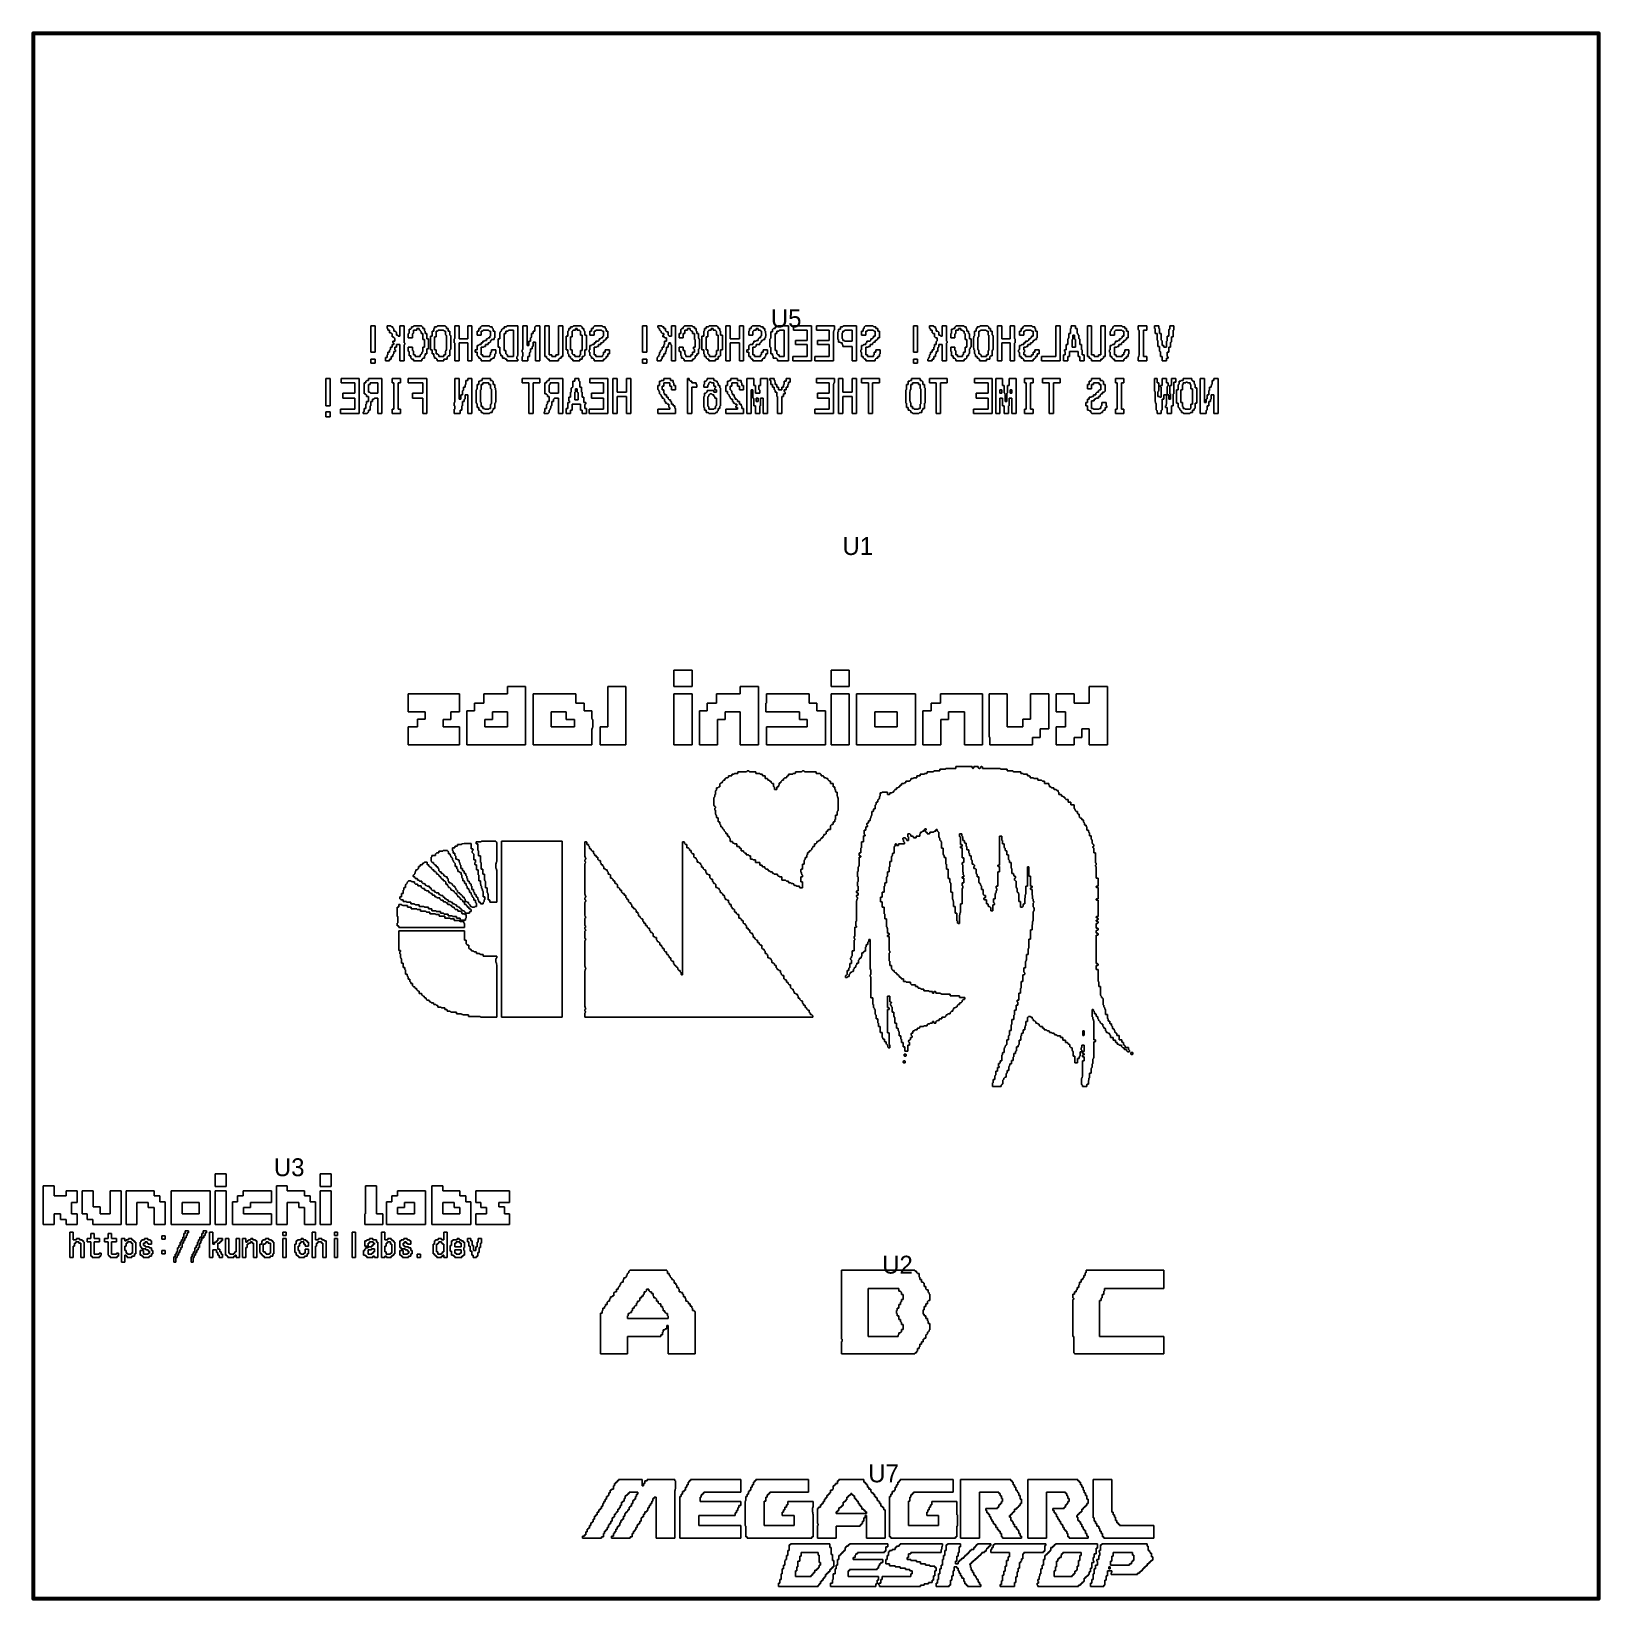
# Model space of a CAD drawing. Header units: millimetres. Extents: x 1.5 to 5.45, y 1.5 to 5.45.
import ezdxf

# ---------------------------------------------------------------- set-up
doc = ezdxf.new("R2010")
doc.units = ezdxf.units.MM
doc.header["$MEASUREMENT"] = 0
for name, color, linetype in [('BottomOverlay', 54, 'Continuous'), ('KeepOutLayer', 6, 'Continuous'), ('Mechanical15', 56, 'Continuous'), ('TopOverlay', 2, 'Continuous')]:
    doc.layers.add(name, color=color, linetype=linetype)

msp = doc.modelspace()

# ---------------------------------------------------------------- texts
at = {"layer": 'TopOverlay'}
for s, p in [('U5', (3.36, 4.7025)), ('U1', (3.54, 4.13)), ('U3', (2.11, 2.5675)), ('U2', (3.64, 2.3225)), ('U7', (3.605, 1.7975))]:
    msp.add_text(s, height=0.045, dxfattribs=at).set_placement(p)

# ---------------------------------------------------------------- blocks, each defined once
blk = doc.blocks.new('NATALIE_MD_1')
at = {"layer": 'BottomOverlay'}
for p, q in [((-0.0837, 0.5189), (-0.0837, 0.56)), ((-0.0837, 0.56), (-0.0381, 0.56)), ((-0.0381, 0.56), (-0.0381, 0.5394)), ((0.3114, 0.5189), (0.3114, 0.56)), ((0.3114, 0.56), (0.357, 0.56)), ((0.357, 0.56), (0.357, 0.5189)), ((-0.5023, 0.5005), (-0.5023, 0.5196)), ((-0.5023, 0.5196), (-0.4568, 0.5196)), ((-0.4568, 0.5196), (-0.4568, 0.3721)), ((-0.2503, 0.4175), (-0.2503, 0.5196)), ((-0.2503, 0.5196), (-0.2047, 0.5196)), ((-0.2047, 0.5196), (-0.2047, 0.4459)), ((-0.0381, 0.5189), (-0.0837, 0.5189)), ((-0.0381, 0.5394), (-0.0381, 0.5394)), ((-0.0381, 0.5394), (-0.0381, 0.5189)), ((0.0829, 0.5005), (0.0829, 0.5196)), ((0.0829, 0.5196), (0.1285, 0.5196)), ((0.1285, 0.5196), (0.1285, 0.3721)), ((0.3114, 0.5189), (0.3114, 0.5189)), ((0.357, 0.5189), (0.3114, 0.5189)), ((0.9607, 0.4771), (0.9607, 0.5196)), ((0.9607, 0.5196), (1.0063, 0.5196)), ((1.0063, 0.5196), (1.0063, 0.3721)), ((-0.7522, 0.4551), (-0.7522, 0.5005)), ((-0.7522, 0.5005), (-0.6234, 0.5005)), ((-0.6234, 0.5005), (-0.6234, 0.4551)), ((-0.5856, 0.4579), (-0.5856, 0.4771)), ((-0.5856, 0.4771), (-0.5621, 0.4771)), ((-0.5621, 0.4771), (-0.5621, 0.5005)), ((-0.5621, 0.5005), (-0.5023, 0.5005)), ((-0.4383, 0.3721), (-0.4383, 0.5005)), ((-0.4383, 0.5005), (-0.3308, 0.5005)), ((-0.3308, 0.5005), (-0.3308, 0.4771)), ((-0.3308, 0.4771), (-0.3094, 0.4771)), ((-0.3094, 0.4771), (-0.3094, 0.4579)), ((-0.0837, 0.3721), (-0.0837, 0.5005)), ((-0.0837, 0.5005), (-0.0381, 0.5005)), ((-0.0381, 0.5005), (-0.0381, 0.4363)), ((-0.0004, 0.4579), (-0.0004, 0.4771)), ((-0.0004, 0.4771), (0.0231, 0.4771)), ((0.0231, 0.4771), (0.0231, 0.5005)), ((0.0231, 0.5005), (0.0829, 0.5005)), ((0.1471, 0.4744), (0.1472, 0.4751)), ((0.1471, 0.4736), (0.1471, 0.4744)), ((0.1472, 0.4756), (0.1473, 0.476)), ((0.1472, 0.4751), (0.1472, 0.4756)), ((0.1473, 0.476), (0.1474, 0.4764)), ((0.1474, 0.4764), (0.1475, 0.4767)), ((0.1475, 0.4767), (0.1476, 0.4768)), ((0.1476, 0.4768), (0.1477, 0.477)), ((0.1477, 0.477), (0.1479, 0.477)), ((0.1479, 0.477), (0.148, 0.4771)), ((0.148, 0.4771), (0.1486, 0.4775)), ((0.1486, 0.4775), (0.1489, 0.4792)), ((0.1489, 0.4792), (0.1491, 0.4827)), ((0.1491, 0.4888), (0.1491, 0.5005)), ((0.1491, 0.5005), (0.2566, 0.5005)), ((0.1491, 0.4827), (0.1491, 0.4888)), ((0.2566, 0.5005), (0.2566, 0.4771)), ((0.2566, 0.4771), (0.2758, 0.4771)), ((0.2758, 0.4771), (0.2758, 0.4579)), ((0.3114, 0.3721), (0.3114, 0.5005)), ((0.3114, 0.5005), (0.357, 0.5005)), ((0.357, 0.5005), (0.357, 0.3721)), ((0.3755, 0.3721), (0.3755, 0.5005)), ((0.3755, 0.5005), (0.5236, 0.5005)), ((0.5236, 0.5005), (0.5236, 0.3721)), ((0.5635, 0.4579), (0.5635, 0.4771)), ((0.5635, 0.4771), (0.587, 0.4771)), ((0.587, 0.4771), (0.587, 0.5005)), ((0.587, 0.5005), (0.6923, 0.5005)), ((0.6923, 0.5005), (0.6923, 0.3721)), ((0.7087, 0.4459), (0.7087, 0.5005)), ((0.7087, 0.5005), (0.7543, 0.5005)), ((0.7543, 0.5005), (0.7543, 0.4175)), ((0.8134, 0.4367), (0.8134, 0.5005)), ((0.8134, 0.5005), (0.8589, 0.5005)), ((0.8589, 0.5005), (0.8589, 0.4126)), ((0.8774, 0.4551), (0.8774, 0.5005)), ((0.8774, 0.5005), (0.923, 0.5005)), ((0.923, 0.5005), (0.923, 0.4771)), ((0.923, 0.4771), (0.9607, 0.4771)), ((-0.7095, 0.4551), (-0.7522, 0.4551)), ((-0.7287, 0.4175), (-0.7287, 0.4367)), ((-0.7287, 0.4367), (-0.7095, 0.4367)), ((-0.7095, 0.4367), (-0.7095, 0.4551)), ((-0.6447, 0.4359), (-0.664, 0.4359)), ((-0.664, 0.4359), (-0.664, 0.4175)), ((-0.6234, 0.4551), (-0.6447, 0.4551)), ((-0.6447, 0.4551), (-0.6447, 0.4359)), ((-0.6049, 0.3721), (-0.6049, 0.4579)), ((-0.6049, 0.4579), (-0.5856, 0.4579)), ((-0.5401, 0.4359), (-0.5593, 0.4359)), ((-0.5593, 0.4359), (-0.5593, 0.4359)), ((-0.5593, 0.4359), (-0.5593, 0.4175)), ((-0.5023, 0.4551), (-0.5401, 0.4551)), ((-0.5401, 0.4551), (-0.5401, 0.4551)), ((-0.5401, 0.4551), (-0.5401, 0.4359)), ((-0.5401, 0.4359), (-0.5401, 0.4359)), ((-0.5023, 0.4175), (-0.5023, 0.4551)), ((-0.5023, 0.4551), (-0.5023, 0.4551)), ((-0.355, 0.4551), (-0.3927, 0.4551)), ((-0.3927, 0.4551), (-0.3927, 0.4551)), ((-0.3927, 0.4551), (-0.3927, 0.4175)), ((-0.355, 0.4359), (-0.355, 0.4551)), ((-0.355, 0.4551), (-0.355, 0.4551)), ((-0.3336, 0.4359), (-0.355, 0.4359)), ((-0.355, 0.4359), (-0.355, 0.4359)), ((-0.3336, 0.4175), (-0.3336, 0.4359)), ((-0.3336, 0.4359), (-0.3336, 0.4359)), ((-0.3094, 0.4579), (-0.2902, 0.4579)), ((-0.2902, 0.4579), (-0.2902, 0.4473)), ((-0.2902, 0.4473), (-0.2902, 0.4457)), ((-0.2902, 0.4457), (-0.2902, 0.4443)), ((-0.2902, 0.4443), (-0.2901, 0.443)), ((-0.2901, 0.443), (-0.2901, 0.4418)), ((-0.2901, 0.4418), (-0.2901, 0.4408)), ((-0.2901, 0.4408), (-0.2901, 0.44)), ((-0.2901, 0.44), (-0.29, 0.4392)), ((-0.29, 0.4392), (-0.29, 0.4386)), ((-0.29, 0.4386), (-0.2899, 0.4381)), ((-0.2899, 0.4381), (-0.2898, 0.4377)), ((-0.2898, 0.4377), (-0.2897, 0.4373)), ((-0.2897, 0.4373), (-0.2897, 0.4371)), ((-0.2897, 0.4371), (-0.2895, 0.4369)), ((-0.2895, 0.4369), (-0.2894, 0.4367)), ((-0.2894, 0.4367), (-0.2893, 0.4367)), ((-0.2893, 0.4367), (-0.2891, 0.4367)), ((-0.2891, 0.4367), (-0.2886, 0.4362)), ((-0.2886, 0.4362), (-0.2882, 0.4346)), ((-0.2882, 0.4346), (-0.2881, 0.4313)), ((-0.2047, 0.4459), (-0.2047, 0.4459)), ((-0.2047, 0.4459), (-0.2047, 0.3721)), ((-0.0381, 0.4363), (-0.0381, 0.4363)), ((-0.0381, 0.4363), (-0.0381, 0.3721)), ((-0.0196, 0.3721), (-0.0196, 0.4579)), ((-0.0196, 0.4579), (-0.0004, 0.4579)), ((0.0452, 0.4359), (0.0259, 0.4359)), ((0.0259, 0.4359), (0.0259, 0.404)), ((0.0829, 0.4551), (0.0452, 0.4551)), ((0.0452, 0.4551), (0.0452, 0.4359)), ((0.0829, 0.3721), (0.0829, 0.4551)), ((0.147, 0.4727), (0.1471, 0.4736)), ((0.147, 0.4717), (0.147, 0.4727)), ((0.147, 0.4705), (0.147, 0.4717)), ((0.147, 0.4692), (0.147, 0.4705)), ((0.147, 0.4677), (0.147, 0.4692)), ((0.147, 0.4661), (0.147, 0.4677)), ((0.147, 0.4551), (0.147, 0.4661)), ((0.2324, 0.4551), (0.147, 0.4551)), ((0.2324, 0.4359), (0.2324, 0.4551)), ((0.2516, 0.4359), (0.2324, 0.4359)), ((0.2516, 0.4175), (0.2516, 0.4359)), ((0.2758, 0.4579), (0.2972, 0.4579)), ((0.2972, 0.4579), (0.2972, 0.415)), ((0.478, 0.4551), (0.4211, 0.4551)), ((0.4211, 0.4551), (0.4211, 0.4551)), ((0.4211, 0.4551), (0.4211, 0.4175)), ((0.478, 0.4175), (0.478, 0.4551)), ((0.478, 0.4551), (0.478, 0.4551)), ((0.5421, 0.3721), (0.5421, 0.4579)), ((0.5421, 0.4579), (0.5635, 0.4579)), ((0.6069, 0.4359), (0.5877, 0.4359)), ((0.5877, 0.4359), (0.5877, 0.3721)), ((0.6468, 0.4551), (0.6069, 0.4551)), ((0.6069, 0.4551), (0.6069, 0.4359)), ((0.6468, 0.3721), (0.6468, 0.4551)), ((0.7087, 0.4297), (0.7087, 0.4459)), ((0.7941, 0.4175), (0.7941, 0.4367)), ((0.7941, 0.4367), (0.8134, 0.4367)), ((0.9009, 0.4551), (0.8774, 0.4551)), ((0.9009, 0.4175), (0.9009, 0.4551)), ((-0.7522, 0.3721), (-0.7522, 0.4175)), ((-0.7522, 0.4175), (-0.7287, 0.4175)), ((-0.664, 0.4175), (-0.6234, 0.4175)), ((-0.6234, 0.4175), (-0.6234, 0.3721)), ((-0.5593, 0.4175), (-0.5593, 0.4175)), ((-0.5593, 0.4175), (-0.5023, 0.4175)), ((-0.5023, 0.4175), (-0.5023, 0.4175)), ((-0.3927, 0.4175), (-0.3927, 0.4175)), ((-0.3927, 0.4175), (-0.3336, 0.4175)), ((-0.3336, 0.4175), (-0.3336, 0.4175)), ((-0.2901, 0.4045), (-0.2902, 0.3934)), ((-0.29, 0.411), (-0.2901, 0.4045)), ((-0.2897, 0.4139), (-0.29, 0.411)), ((-0.2891, 0.4147), (-0.2897, 0.4139)), ((-0.2889, 0.4147), (-0.2891, 0.4147)), ((-0.2888, 0.4148), (-0.2889, 0.4147)), ((-0.2887, 0.4149), (-0.2888, 0.4148)), ((-0.2886, 0.4151), (-0.2887, 0.4149)), ((-0.2885, 0.4154), (-0.2886, 0.4151)), ((-0.2884, 0.4157), (-0.2885, 0.4154)), ((-0.2883, 0.4161), (-0.2884, 0.4157)), ((-0.2882, 0.4167), (-0.2883, 0.4161)), ((-0.2881, 0.4181), (-0.2882, 0.4173)), ((-0.2882, 0.4173), (-0.2882, 0.4167)), ((-0.2881, 0.4313), (-0.288, 0.4257)), ((-0.288, 0.4225), (-0.2881, 0.4212)), ((-0.2881, 0.4212), (-0.2881, 0.42)), ((-0.2881, 0.42), (-0.2881, 0.419)), ((-0.2881, 0.419), (-0.2881, 0.4181)), ((-0.288, 0.4257), (-0.288, 0.424)), ((-0.288, 0.424), (-0.288, 0.4225)), ((-0.2695, 0.3721), (-0.2695, 0.4175)), ((-0.2695, 0.4175), (-0.2503, 0.4175)), ((0.0259, 0.404), (0.0259, 0.404)), ((0.0259, 0.404), (0.0259, 0.3721)), ((0.1491, 0.3721), (0.1491, 0.4175)), ((0.1491, 0.4175), (0.2516, 0.4175)), ((0.2972, 0.415), (0.2972, 0.415)), ((0.2972, 0.415), (0.2972, 0.3721)), ((0.4211, 0.4175), (0.4211, 0.4175)), ((0.4211, 0.4175), (0.478, 0.4175)), ((0.478, 0.4175), (0.478, 0.4175)), ((0.7087, 0.4171), (0.7087, 0.4297)), ((0.7088, 0.4075), (0.7087, 0.4171)), ((0.7089, 0.4006), (0.7088, 0.4075)), ((0.709, 0.3959), (0.7089, 0.4006)), ((0.7092, 0.3931), (0.709, 0.3959)), ((0.7543, 0.4175), (0.7941, 0.4175)), ((0.8589, 0.4126), (0.8376, 0.4126)), ((0.8376, 0.4126), (0.8376, 0.3913)), ((0.8774, 0.3721), (0.8774, 0.4175)), ((0.8774, 0.4175), (0.9009, 0.4175)), ((0.9607, 0.4126), (0.9422, 0.4126)), ((0.9422, 0.4126), (0.9422, 0.3913)), ((0.9607, 0.3721), (0.9607, 0.4126)), ((-0.7522, 0.3721), (-0.7522, 0.3721)), ((-0.6234, 0.3721), (-0.7522, 0.3721)), ((-0.6049, 0.3721), (-0.6049, 0.3721)), ((-0.4568, 0.3721), (-0.6049, 0.3721)), ((-0.4383, 0.3721), (-0.4383, 0.3721)), ((-0.2902, 0.3721), (-0.4383, 0.3721)), ((-0.2902, 0.3934), (-0.2902, 0.3721)), ((-0.2047, 0.3721), (-0.2695, 0.3721)), ((-0.0381, 0.3721), (-0.0837, 0.3721)), ((0.0259, 0.3721), (-0.0196, 0.3721)), ((0.1285, 0.3721), (0.0829, 0.3721)), ((0.2972, 0.3721), (0.1491, 0.3721)), ((0.3114, 0.3721), (0.3114, 0.3721)), ((0.357, 0.3721), (0.3114, 0.3721)), ((0.3755, 0.3721), (0.3755, 0.3721)), ((0.5236, 0.3721), (0.3755, 0.3721)), ((0.5877, 0.3721), (0.5421, 0.3721)), ((0.6468, 0.3721), (0.6468, 0.3721)), ((0.6923, 0.3721), (0.6468, 0.3721)), ((0.7095, 0.3917), (0.7092, 0.3931)), ((0.7098, 0.3913), (0.7095, 0.3917)), ((0.7099, 0.3913), (0.7098, 0.3913)), ((0.7101, 0.3912), (0.7099, 0.3913)), ((0.7102, 0.3911), (0.7101, 0.3912)), ((0.7103, 0.3909), (0.7102, 0.3911)), ((0.7104, 0.3907), (0.7103, 0.3909)), ((0.7105, 0.3904), (0.7104, 0.3907)), ((0.7106, 0.39), (0.7105, 0.3904)), ((0.7107, 0.3895), (0.7106, 0.39)), ((0.7107, 0.3889), (0.7107, 0.3895)), ((0.7107, 0.3883), (0.7107, 0.3889)), ((0.7108, 0.3875), (0.7107, 0.3883)), ((0.7108, 0.3866), (0.7108, 0.3875)), ((0.7108, 0.3856), (0.7108, 0.3866)), ((0.7108, 0.3844), (0.7108, 0.3856)), ((0.7108, 0.3831), (0.7108, 0.3844)), ((0.7108, 0.3817), (0.7108, 0.3831)), ((0.7108, 0.3721), (0.7108, 0.3817)), ((0.8184, 0.3721), (0.7108, 0.3721)), ((0.8376, 0.3913), (0.8184, 0.3913)), ((0.8184, 0.3913), (0.8184, 0.3817)), ((0.8184, 0.3817), (0.8184, 0.3817)), ((0.8184, 0.3817), (0.8184, 0.3721)), ((0.8774, 0.3721), (0.8774, 0.3721)), ((0.923, 0.3721), (0.8774, 0.3721)), ((0.9422, 0.3913), (0.923, 0.3913)), ((0.923, 0.3913), (0.923, 0.3721)), ((1.0063, 0.3721), (0.9607, 0.3721)), ((0.6254, 0.3133), (0.6254, 0.3176)), ((0.6254, 0.3176), (0.6667, 0.3176)), ((0.6667, 0.3176), (0.6667, 0.3154)), ((0.6703, 0.3154), (0.6703, 0.3176)), ((0.6703, 0.3176), (0.6817, 0.3176)), ((0.6817, 0.3176), (0.6817, 0.3154)), ((0.6873, 0.3148), (0.6874, 0.3161)), ((0.6874, 0.3166), (0.6875, 0.317)), ((0.6874, 0.3161), (0.6874, 0.3166)), ((0.6875, 0.317), (0.6877, 0.3172)), ((0.6877, 0.3172), (0.688, 0.3174)), ((0.688, 0.3174), (0.6885, 0.3175)), ((0.6885, 0.3175), (0.6891, 0.3176)), ((0.6891, 0.3176), (0.6898, 0.3176)), ((0.6898, 0.3176), (0.6906, 0.3176)), ((0.6906, 0.3176), (0.6912, 0.3175)), ((0.6912, 0.3175), (0.6916, 0.3174)), ((0.6916, 0.3174), (0.692, 0.3172)), ((0.692, 0.3172), (0.6922, 0.317)), ((0.6922, 0.317), (0.6923, 0.3166)), ((0.6923, 0.3166), (0.6923, 0.3161)), ((0.6923, 0.3161), (0.6923, 0.3154)), ((0.0338, 0.2761), (0.0343, 0.2769)), ((0.0343, 0.2769), (0.0359, 0.2772)), ((0.0359, 0.2772), (0.0365, 0.2772)), ((0.0365, 0.2772), (0.037, 0.2772)), ((0.037, 0.2772), (0.0374, 0.2773)), ((0.0374, 0.2773), (0.0377, 0.2775)), ((0.0377, 0.2775), (0.0379, 0.2778)), ((0.0379, 0.2778), (0.038, 0.2782)), ((0.038, 0.2793), (0.0381, 0.2802)), ((0.038, 0.2787), (0.038, 0.2793)), ((0.038, 0.2782), (0.038, 0.2787)), ((0.0381, 0.2802), (0.0383, 0.2809)), ((0.0383, 0.2809), (0.0386, 0.2813)), ((0.0386, 0.2813), (0.0391, 0.2814)), ((0.0391, 0.2814), (0.0399, 0.2817)), ((0.0399, 0.2817), (0.0402, 0.2825)), ((0.0402, 0.2825), (0.0407, 0.2833)), ((0.0407, 0.2833), (0.0423, 0.2835)), ((0.0423, 0.2835), (0.043, 0.2836)), ((0.043, 0.2836), (0.0435, 0.2836)), ((0.0435, 0.2836), (0.0438, 0.2837)), ((0.0438, 0.2837), (0.0441, 0.2839)), ((0.0441, 0.2839), (0.0443, 0.2842)), ((0.0443, 0.2842), (0.0444, 0.2845)), ((0.0444, 0.285), (0.0445, 0.2857)), ((0.0444, 0.2845), (0.0444, 0.285)), ((0.0445, 0.2866), (0.0447, 0.2873)), ((0.0445, 0.2857), (0.0445, 0.2866)), ((0.0447, 0.2873), (0.0451, 0.2877)), ((0.0451, 0.2877), (0.0455, 0.2878)), ((0.0455, 0.2878), (0.0463, 0.2881)), ((0.0463, 0.2881), (0.0466, 0.2889)), ((0.0466, 0.2889), (0.0468, 0.2894)), ((0.0468, 0.2894), (0.0473, 0.2897)), ((0.0473, 0.2897), (0.0483, 0.2899)), ((0.0483, 0.2899), (0.0498, 0.2899)), ((0.0498, 0.2899), (0.0503, 0.2899)), ((0.0503, 0.2899), (0.0508, 0.2899)), ((0.0508, 0.2899), (0.0512, 0.2899)), ((0.0512, 0.2899), (0.0516, 0.29)), ((0.0516, 0.29), (0.0519, 0.29)), ((0.0519, 0.29), (0.0522, 0.2901)), ((0.0522, 0.2901), (0.0524, 0.2901)), ((0.0524, 0.2901), (0.0526, 0.2902)), ((0.0526, 0.2902), (0.0527, 0.2903)), ((0.0527, 0.2903), (0.0528, 0.2905)), ((0.0528, 0.2905), (0.0529, 0.2906)), ((0.0529, 0.2908), (0.053, 0.2911)), ((0.0529, 0.2906), (0.0529, 0.2908)), ((0.053, 0.292), (0.053, 0.2942)), ((0.053, 0.2942), (0.0615, 0.2942)), ((0.053, 0.2917), (0.053, 0.292)), ((0.053, 0.2914), (0.053, 0.2917)), ((0.053, 0.2911), (0.053, 0.2914)), ((0.0615, 0.2963), (0.0616, 0.297)), ((0.0615, 0.2942), (0.0615, 0.2963)), ((0.0616, 0.2975), (0.0617, 0.2979)), ((0.0616, 0.297), (0.0616, 0.2975)), ((0.0617, 0.2979), (0.062, 0.2981)), ((0.062, 0.2981), (0.0624, 0.2983)), ((0.0624, 0.2983), (0.0629, 0.2984)), ((0.0629, 0.2984), (0.0637, 0.2984)), ((0.0637, 0.2984), (0.0647, 0.2984)), ((0.0647, 0.2984), (0.0656, 0.2984)), ((0.0656, 0.2984), (0.0662, 0.2985)), ((0.0662, 0.2985), (0.0668, 0.2986)), ((0.0668, 0.2986), (0.0672, 0.2987)), ((0.0672, 0.2987), (0.0676, 0.2988)), ((0.0676, 0.2988), (0.0678, 0.299)), ((0.0678, 0.299), (0.0679, 0.2992)), ((0.0679, 0.2995), (0.0681, 0.3)), ((0.0679, 0.2992), (0.0679, 0.2995)), ((0.0681, 0.3), (0.0688, 0.3003)), ((0.0688, 0.3003), (0.0701, 0.3005)), ((0.0701, 0.3005), (0.0722, 0.3006)), ((0.0722, 0.3006), (0.0765, 0.3006)), ((0.0765, 0.3006), (0.0765, 0.3048)), ((0.0765, 0.3048), (0.0882, 0.3048)), ((0.0882, 0.3048), (0.09, 0.3048)), ((0.09, 0.3048), (0.0916, 0.3048)), ((0.0916, 0.3048), (0.093, 0.3048)), ((0.093, 0.3048), (0.0943, 0.3048)), ((0.0943, 0.3048), (0.0954, 0.3049)), ((0.0954, 0.3049), (0.0963, 0.3049)), ((0.0963, 0.3049), (0.0972, 0.3049)), ((0.0972, 0.3049), (0.0978, 0.305)), ((0.0978, 0.305), (0.0984, 0.3051)), ((0.0984, 0.3051), (0.0989, 0.3051)), ((0.0989, 0.3051), (0.0993, 0.3052)), ((0.0993, 0.3052), (0.0996, 0.3053)), ((0.0996, 0.3053), (0.0998, 0.3054)), ((0.0998, 0.3054), (0.0999, 0.3056)), ((0.0999, 0.3056), (0.1, 0.3057)), ((0.1, 0.3059), (0.1001, 0.3063)), ((0.1, 0.3057), (0.1, 0.3059)), ((0.1001, 0.3063), (0.1006, 0.3067)), ((0.1006, 0.3067), (0.1014, 0.3069)), ((0.1014, 0.3069), (0.1025, 0.3069)), ((0.1025, 0.3069), (0.1031, 0.3069)), ((0.1031, 0.3069), (0.1036, 0.3069)), ((0.1036, 0.3069), (0.104, 0.3068)), ((0.104, 0.3068), (0.1044, 0.3067)), ((0.1044, 0.3067), (0.1046, 0.3065)), ((0.1046, 0.3065), (0.1048, 0.3063)), ((0.1048, 0.3063), (0.1049, 0.3061)), ((0.1049, 0.3061), (0.105, 0.3059)), ((0.105, 0.3059), (0.1053, 0.3053)), ((0.1053, 0.3053), (0.1066, 0.305)), ((0.1066, 0.305), (0.1092, 0.3048)), ((0.1092, 0.3048), (0.1135, 0.3048)), ((0.1135, 0.3048), (0.1221, 0.3048)), ((0.1221, 0.3048), (0.1221, 0.3006)), ((0.1221, 0.3006), (0.1274, 0.3006)), ((0.1274, 0.3006), (0.1282, 0.3005)), ((0.1282, 0.3005), (0.1289, 0.3005)), ((0.1289, 0.3005), (0.1295, 0.3005)), ((0.1295, 0.3005), (0.13, 0.3005)), ((0.13, 0.3005), (0.1305, 0.3005)), ((0.1305, 0.3005), (0.131, 0.3004)), ((0.131, 0.3004), (0.1313, 0.3004)), ((0.1313, 0.3004), (0.1317, 0.3003)), ((0.1317, 0.3003), (0.1319, 0.3003)), ((0.1319, 0.3003), (0.1322, 0.3002)), ((0.1322, 0.3002), (0.1324, 0.3001)), ((0.1324, 0.3001), (0.1325, 0.3)), ((0.1325, 0.3), (0.1326, 0.2999)), ((0.1326, 0.2999), (0.1327, 0.2998)), ((0.1327, 0.2998), (0.1327, 0.2996)), ((0.1327, 0.2996), (0.1327, 0.2995)), ((0.1327, 0.2995), (0.1329, 0.299)), ((0.1329, 0.299), (0.1334, 0.2987)), ((0.1334, 0.2987), (0.1344, 0.2985)), ((0.1344, 0.2985), (0.1359, 0.2984)), ((0.1359, 0.2984), (0.1365, 0.2984)), ((0.1365, 0.2984), (0.137, 0.2984)), ((0.137, 0.2984), (0.1374, 0.2984)), ((0.1374, 0.2984), (0.1377, 0.2984)), ((0.1377, 0.2984), (0.138, 0.2983)), ((0.138, 0.2983), (0.1383, 0.2983)), ((0.1383, 0.2983), (0.1385, 0.2982)), ((0.1385, 0.2982), (0.1387, 0.2981)), ((0.1387, 0.2981), (0.1388, 0.298)), ((0.1388, 0.298), (0.1389, 0.2979)), ((0.1389, 0.2979), (0.139, 0.2977)), ((0.139, 0.2977), (0.1391, 0.2975)), ((0.1391, 0.2975), (0.1391, 0.2973)), ((0.1391, 0.2973), (0.1391, 0.297)), ((0.1391, 0.297), (0.1391, 0.2967)), ((0.1391, 0.2967), (0.1391, 0.2963)), ((0.1391, 0.2963), (0.1392, 0.2956)), ((0.1392, 0.2956), (0.1392, 0.2951)), ((0.1392, 0.2951), (0.1393, 0.2947)), ((0.1393, 0.2947), (0.1396, 0.2945)), ((0.1396, 0.2945), (0.14, 0.2943)), ((0.14, 0.2943), (0.1405, 0.2942)), ((0.1405, 0.2942), (0.1413, 0.2942)), ((0.1413, 0.2942), (0.1423, 0.2942)), ((0.1423, 0.2942), (0.1456, 0.2942)), ((0.1456, 0.2942), (0.1456, 0.2878)), ((0.1456, 0.2878), (0.1488, 0.2878)), ((0.1488, 0.2878), (0.1493, 0.2878)), ((0.1493, 0.2878), (0.1498, 0.2878)), ((0.1498, 0.2878), (0.1502, 0.2878)), ((0.1502, 0.2878), (0.1506, 0.2877)), ((0.1506, 0.2877), (0.1509, 0.2877)), ((0.1509, 0.2877), (0.1511, 0.2877)), ((0.1511, 0.2877), (0.1513, 0.2876)), ((0.1513, 0.2876), (0.1515, 0.2875)), ((0.1515, 0.2875), (0.1517, 0.2874)), ((0.1517, 0.2874), (0.1518, 0.2872)), ((0.1518, 0.2872), (0.1518, 0.2871)), ((0.1518, 0.2871), (0.1519, 0.2869)), ((0.1519, 0.2869), (0.1519, 0.2866)), ((0.1519, 0.2866), (0.1519, 0.2863)), ((0.1519, 0.2863), (0.152, 0.286)), ((0.152, 0.286), (0.152, 0.2857)), ((0.152, 0.2857), (0.152, 0.285)), ((0.152, 0.285), (0.152, 0.2845)), ((0.152, 0.2845), (0.1521, 0.2842)), ((0.1521, 0.2842), (0.1523, 0.2839)), ((0.1523, 0.2839), (0.1526, 0.2837)), ((0.1526, 0.2837), (0.153, 0.2836)), ((0.153, 0.2836), (0.1535, 0.2836)), ((0.1535, 0.2836), (0.1541, 0.2835)), ((0.1541, 0.2835), (0.155, 0.2835)), ((0.155, 0.2835), (0.1557, 0.2833)), ((0.1557, 0.2833), (0.1561, 0.2829)), ((0.1561, 0.2829), (0.1562, 0.2825)), ((0.1562, 0.2825), (0.1568, 0.2817)), ((0.1568, 0.2817), (0.1584, 0.2814)), ((0.1584, 0.2814), (0.159, 0.2814)), ((0.159, 0.2814), (0.1595, 0.2813)), ((0.1595, 0.2813), (0.1599, 0.2812)), ((0.1599, 0.2812), (0.1601, 0.2811)), ((0.1601, 0.2811), (0.1603, 0.2808)), ((0.1603, 0.2808), (0.1604, 0.2804)), ((0.1604, 0.2804), (0.1605, 0.2799)), ((0.1605, 0.2799), (0.1605, 0.2793)), ((0.1605, 0.2793), (0.1606, 0.2784)), ((0.1606, 0.2784), (0.1608, 0.2777)), ((0.1608, 0.2777), (0.1611, 0.2773)), ((0.1611, 0.2773), (0.1616, 0.2772)), ((0.1616, 0.2772), (0.1623, 0.2768)), ((0.1623, 0.2768), (0.1626, 0.2761)), ((0.1812, 0.2761), (0.1813, 0.2763)), ((0.1813, 0.2763), (0.1814, 0.2765)), ((0.1814, 0.2767), (0.1816, 0.2769)), ((0.1814, 0.2765), (0.1814, 0.2767)), ((0.1816, 0.2769), (0.1817, 0.277)), ((0.1817, 0.277), (0.1819, 0.277)), ((0.1819, 0.277), (0.1821, 0.2771)), ((0.1821, 0.2771), (0.1823, 0.2771)), ((0.1823, 0.2771), (0.1826, 0.2771)), ((0.1826, 0.2771), (0.1829, 0.2772)), ((0.1829, 0.2772), (0.1833, 0.2772)), ((0.1833, 0.2772), (0.1839, 0.2772)), ((0.1839, 0.2772), (0.1844, 0.2772)), ((0.1844, 0.2772), (0.1848, 0.2773)), ((0.1848, 0.2773), (0.1851, 0.2775)), ((0.1851, 0.2775), (0.1852, 0.2778)), ((0.1852, 0.2778), (0.1854, 0.2782)), ((0.1854, 0.2793), (0.1855, 0.2802)), ((0.1854, 0.2787), (0.1854, 0.2793)), ((0.1854, 0.2782), (0.1854, 0.2787)), ((0.1855, 0.2802), (0.1857, 0.2809)), ((0.1857, 0.2809), (0.186, 0.2813)), ((0.186, 0.2813), (0.1865, 0.2814)), ((0.1865, 0.2814), (0.1872, 0.2817)), ((0.1872, 0.2817), (0.1876, 0.2825)), ((0.1876, 0.2825), (0.1881, 0.2833)), ((0.1881, 0.2833), (0.1897, 0.2835)), ((0.1897, 0.2835), (0.1903, 0.2836)), ((0.1903, 0.2836), (0.1908, 0.2836)), ((0.1908, 0.2836), (0.1912, 0.2837)), ((0.1912, 0.2837), (0.1915, 0.2839)), ((0.1915, 0.2839), (0.1917, 0.2842)), ((0.1917, 0.2842), (0.1918, 0.2845)), ((0.1918, 0.2857), (0.1919, 0.2866)), ((0.1918, 0.285), (0.1918, 0.2857)), ((0.1918, 0.2845), (0.1918, 0.285)), ((0.1919, 0.2866), (0.1921, 0.2873)), ((0.1921, 0.2873), (0.1924, 0.2877)), ((0.1924, 0.2877), (0.1929, 0.2878)), ((0.1929, 0.2878), (0.1937, 0.2881)), ((0.1937, 0.2881), (0.194, 0.2889)), ((0.194, 0.2889), (0.1941, 0.2894)), ((0.1941, 0.2894), (0.1947, 0.2897)), ((0.1947, 0.2897), (0.1957, 0.2899)), ((0.1957, 0.2899), (0.1972, 0.2899)), ((0.1972, 0.2899), (0.1977, 0.2899)), ((0.1977, 0.2899), (0.1982, 0.2899)), ((0.1982, 0.2899), (0.1986, 0.2899)), ((0.1986, 0.2899), (0.199, 0.29)), ((0.199, 0.29), (0.1993, 0.29)), ((0.1993, 0.29), (0.1995, 0.2901)), ((0.1995, 0.2901), (0.1998, 0.2901)), ((0.1998, 0.2901), (0.1999, 0.2902)), ((0.1999, 0.2902), (0.2001, 0.2903)), ((0.2001, 0.2903), (0.2002, 0.2905)), ((0.2002, 0.2905), (0.2003, 0.2906)), ((0.2003, 0.2911), (0.2004, 0.2914)), ((0.2003, 0.2908), (0.2003, 0.2911)), ((0.2003, 0.2906), (0.2003, 0.2908)), ((0.2004, 0.2932), (0.2005, 0.2935)), ((0.2004, 0.2927), (0.2004, 0.2932)), ((0.2004, 0.292), (0.2004, 0.2927)), ((0.2004, 0.2917), (0.2004, 0.292)), ((0.2004, 0.2914), (0.2004, 0.2917)), ((0.2005, 0.2935), (0.2007, 0.2938)), ((0.2007, 0.2938), (0.201, 0.294)), ((0.201, 0.294), (0.2014, 0.2941)), ((0.2014, 0.2941), (0.2019, 0.2942)), ((0.2019, 0.2942), (0.2031, 0.2942)), ((0.2031, 0.2942), (0.2036, 0.2942)), ((0.2036, 0.2942), (0.204, 0.2943)), ((0.204, 0.2943), (0.2043, 0.2945)), ((0.2043, 0.2945), (0.2045, 0.2948)), ((0.2045, 0.2948), (0.2046, 0.2952)), ((0.2046, 0.2963), (0.2046, 0.2984)), ((0.2046, 0.2984), (0.21, 0.2984)), ((0.2046, 0.2957), (0.2046, 0.2963)), ((0.2046, 0.2952), (0.2046, 0.2957)), ((0.21, 0.2984), (0.2107, 0.2984)), ((0.2107, 0.2984), (0.2114, 0.2984)), ((0.2114, 0.2984), (0.2121, 0.2985)), ((0.2121, 0.2985), (0.2126, 0.2985)), ((0.2126, 0.2985), (0.2131, 0.2985)), ((0.2131, 0.2985), (0.2135, 0.2985)), ((0.2135, 0.2985), (0.2139, 0.2986)), ((0.2139, 0.2986), (0.2143, 0.2986)), ((0.2143, 0.2986), (0.2145, 0.2987)), ((0.2145, 0.2987), (0.2148, 0.2988)), ((0.2148, 0.2988), (0.2149, 0.2989)), ((0.2149, 0.2989), (0.2151, 0.299)), ((0.2151, 0.299), (0.2152, 0.2991)), ((0.2152, 0.2991), (0.2153, 0.2992)), ((0.2153, 0.2995), (0.2155, 0.3)), ((0.2153, 0.2993), (0.2153, 0.2995)), ((0.2153, 0.2992), (0.2153, 0.2993)), ((0.2155, 0.3), (0.216, 0.3003)), ((0.216, 0.3003), (0.217, 0.3005)), ((0.217, 0.3005), (0.2185, 0.3006)), ((0.2185, 0.3006), (0.2191, 0.3006)), ((0.2191, 0.3006), (0.2195, 0.3006)), ((0.2195, 0.3006), (0.22, 0.3006)), ((0.22, 0.3006), (0.2203, 0.3006)), ((0.2203, 0.3006), (0.2206, 0.3006)), ((0.2206, 0.3006), (0.2209, 0.3007)), ((0.2209, 0.3007), (0.2211, 0.3008)), ((0.2211, 0.3008), (0.2213, 0.3008)), ((0.2213, 0.3008), (0.2214, 0.301)), ((0.2214, 0.301), (0.2215, 0.3011)), ((0.2215, 0.3011), (0.2216, 0.3013)), ((0.2216, 0.3013), (0.2217, 0.3015)), ((0.2217, 0.3027), (0.2217, 0.3048)), ((0.2217, 0.3048), (0.2303, 0.3048)), ((0.2217, 0.3023), (0.2217, 0.3027)), ((0.2217, 0.302), (0.2217, 0.3023)), ((0.2217, 0.3017), (0.2217, 0.302)), ((0.2217, 0.3015), (0.2217, 0.3017)), ((0.2303, 0.3048), (0.2315, 0.3048)), ((0.2315, 0.3048), (0.2327, 0.3048)), ((0.2327, 0.3048), (0.2337, 0.3048)), ((0.2337, 0.3048), (0.2346, 0.3048)), ((0.2346, 0.3048), (0.2354, 0.3049)), ((0.2354, 0.3049), (0.2361, 0.3049)), ((0.2361, 0.3049), (0.2367, 0.305)), ((0.2367, 0.305), (0.2372, 0.305)), ((0.2372, 0.305), (0.2376, 0.3051)), ((0.2376, 0.3051), (0.238, 0.3051)), ((0.238, 0.3051), (0.2383, 0.3052)), ((0.2383, 0.3052), (0.2385, 0.3053)), ((0.2385, 0.3053), (0.2386, 0.3054)), ((0.2386, 0.3054), (0.2387, 0.3056)), ((0.2387, 0.3056), (0.2388, 0.3057)), ((0.2388, 0.3059), (0.239, 0.3063)), ((0.2388, 0.3057), (0.2388, 0.3059)), ((0.239, 0.3063), (0.2394, 0.3067)), ((0.2394, 0.3067), (0.2402, 0.3069)), ((0.2402, 0.3069), (0.2413, 0.3069)), ((0.2413, 0.3069), (0.2419, 0.3069)), ((0.2419, 0.3069), (0.2424, 0.3069)), ((0.2424, 0.3069), (0.2429, 0.3068)), ((0.2429, 0.3068), (0.2432, 0.3067)), ((0.2432, 0.3067), (0.2435, 0.3065)), ((0.2435, 0.3065), (0.2437, 0.3063)), ((0.2437, 0.3063), (0.2438, 0.3061)), ((0.2438, 0.3061), (0.2438, 0.3059)), ((0.2438, 0.3059), (0.2443, 0.3053)), ((0.2443, 0.3053), (0.2465, 0.305)), ((0.2465, 0.305), (0.251, 0.3048)), ((0.251, 0.3048), (0.2588, 0.3048)), ((0.2588, 0.3048), (0.2737, 0.3048)), ((0.2737, 0.3048), (0.2737, 0.3006)), ((0.2737, 0.3006), (0.279, 0.3006)), ((0.279, 0.3006), (0.2798, 0.3005)), ((0.2798, 0.3005), (0.2805, 0.3005)), ((0.2805, 0.3005), (0.2811, 0.3005)), ((0.2811, 0.3005), (0.2817, 0.3005)), ((0.2817, 0.3005), (0.2822, 0.3005)), ((0.2822, 0.3005), (0.2826, 0.3004)), ((0.2826, 0.3004), (0.283, 0.3004)), ((0.283, 0.3004), (0.2833, 0.3003)), ((0.2833, 0.3003), (0.2836, 0.3003)), ((0.2836, 0.3003), (0.2838, 0.3002)), ((0.2838, 0.3002), (0.284, 0.3001)), ((0.284, 0.3001), (0.2842, 0.3)), ((0.2842, 0.3), (0.2843, 0.2999)), ((0.2843, 0.2999), (0.2843, 0.2998)), ((0.2843, 0.2998), (0.2844, 0.2996)), ((0.2844, 0.2996), (0.2844, 0.2995)), ((0.2844, 0.2995), (0.2847, 0.2987)), ((0.2847, 0.2987), (0.2855, 0.2984)), ((0.2855, 0.2984), (0.2863, 0.2979)), ((0.2863, 0.2979), (0.2865, 0.2963)), ((0.2865, 0.2963), (0.2865, 0.2956)), ((0.2865, 0.2956), (0.2866, 0.2951)), ((0.2866, 0.2951), (0.2867, 0.2947)), ((0.2867, 0.2947), (0.287, 0.2945)), ((0.287, 0.2945), (0.2874, 0.2943)), ((0.2874, 0.2943), (0.2879, 0.2942)), ((0.2879, 0.2942), (0.2887, 0.2942)), ((0.2887, 0.2942), (0.2897, 0.2942)), ((0.2897, 0.2942), (0.2903, 0.2942)), ((0.2903, 0.2942), (0.2907, 0.2942)), ((0.2907, 0.2942), (0.2912, 0.2942)), ((0.2912, 0.2942), (0.2915, 0.2941)), ((0.2915, 0.2941), (0.2918, 0.2941)), ((0.2918, 0.2941), (0.2921, 0.294)), ((0.2921, 0.294), (0.2923, 0.294)), ((0.2923, 0.294), (0.2925, 0.2939)), ((0.2925, 0.2939), (0.2926, 0.2938)), ((0.2926, 0.2938), (0.2927, 0.2936)), ((0.2927, 0.2936), (0.2928, 0.2934)), ((0.2928, 0.2934), (0.2929, 0.2932)), ((0.2929, 0.2932), (0.2929, 0.293)), ((0.2929, 0.293), (0.2929, 0.2927)), ((0.2929, 0.2927), (0.2929, 0.2924)), ((0.2929, 0.2924), (0.2929, 0.292)), ((0.2929, 0.292), (0.2929, 0.2914)), ((0.2929, 0.2914), (0.293, 0.2908)), ((0.293, 0.2908), (0.2931, 0.2905)), ((0.2931, 0.2905), (0.2934, 0.2902)), ((0.2934, 0.2902), (0.2938, 0.2901)), ((0.2938, 0.2901), (0.2943, 0.29)), ((0.2943, 0.29), (0.2951, 0.2899)), ((0.2951, 0.2899), (0.2961, 0.2899)), ((0.2961, 0.2899), (0.2969, 0.2899)), ((0.2969, 0.2899), (0.2976, 0.2899)), ((0.2976, 0.2899), (0.2982, 0.2898)), ((0.2982, 0.2898), (0.2986, 0.2897)), ((0.2986, 0.2897), (0.2989, 0.2895)), ((0.2989, 0.2895), (0.2992, 0.2894)), ((0.2992, 0.2894), (0.2993, 0.2891)), ((0.2993, 0.2891), (0.2993, 0.2889)), ((0.2993, 0.2889), (0.2999, 0.2881)), ((0.2999, 0.2881), (0.3015, 0.2878)), ((0.3015, 0.2878), (0.3021, 0.2878)), ((0.3021, 0.2878), (0.3026, 0.2877)), ((0.3026, 0.2877), (0.303, 0.2876)), ((0.303, 0.2876), (0.3033, 0.2874)), ((0.3033, 0.2874), (0.3034, 0.2872)), ((0.3034, 0.2872), (0.3035, 0.2868)), ((0.3035, 0.2868), (0.3036, 0.2863)), ((0.3036, 0.2863), (0.3036, 0.2857)), ((0.3036, 0.2857), (0.3037, 0.2847)), ((0.3037, 0.2847), (0.3039, 0.2841)), ((0.3039, 0.2841), (0.3042, 0.2837)), ((0.3042, 0.2837), (0.3047, 0.2835)), ((0.3047, 0.2835), (0.3054, 0.2832)), ((0.3054, 0.2832), (0.3057, 0.2825)), ((0.3057, 0.2825), (0.3063, 0.2817)), ((0.3063, 0.2817), (0.3079, 0.2814)), ((0.3079, 0.2814), (0.3086, 0.2814)), ((0.3086, 0.2814), (0.3091, 0.2813)), ((0.3091, 0.2813), (0.3095, 0.2812)), ((0.3095, 0.2812), (0.3097, 0.281)), ((0.3097, 0.281), (0.3099, 0.2806)), ((0.3099, 0.2806), (0.31, 0.28)), ((0.31, 0.28), (0.31, 0.2792)), ((0.31, 0.2792), (0.31, 0.2782)), ((0.31, 0.2782), (0.31, 0.275)), ((0.4951, 0.2761), (0.4957, 0.2769)), ((0.4957, 0.2769), (0.4973, 0.2772)), ((0.4973, 0.2772), (0.4979, 0.2772)), ((0.4979, 0.2772), (0.4984, 0.2772)), ((0.4984, 0.2772), (0.4988, 0.2773)), ((0.4988, 0.2773), (0.499, 0.2775)), ((0.499, 0.2775), (0.4992, 0.2778)), ((0.4992, 0.2778), (0.4993, 0.2782)), ((0.4993, 0.2782), (0.4994, 0.2787)), ((0.4994, 0.2793), (0.4994, 0.2814)), ((0.4994, 0.2814), (0.5047, 0.2814)), ((0.4994, 0.2787), (0.4994, 0.2793)), ((0.5047, 0.2814), (0.5055, 0.2814)), ((0.5055, 0.2814), (0.5062, 0.2814)), ((0.5062, 0.2814), (0.5068, 0.2814)), ((0.5068, 0.2814), (0.5074, 0.2815)), ((0.5074, 0.2815), (0.5079, 0.2815)), ((0.5079, 0.2815), (0.5083, 0.2815)), ((0.5083, 0.2815), (0.5087, 0.2816)), ((0.5087, 0.2816), (0.509, 0.2816)), ((0.509, 0.2816), (0.5093, 0.2817)), ((0.5093, 0.2817), (0.5095, 0.2818)), ((0.5095, 0.2818), (0.5097, 0.2819)), ((0.5097, 0.2819), (0.5098, 0.282)), ((0.5098, 0.282), (0.5099, 0.2821)), ((0.5099, 0.2821), (0.51, 0.2822)), ((0.51, 0.2822), (0.5101, 0.2823)), ((0.5101, 0.2825), (0.5104, 0.2832)), ((0.5101, 0.2823), (0.5101, 0.2825)), ((0.5104, 0.2832), (0.5111, 0.2835)), ((0.5111, 0.2835), (0.5119, 0.2841)), ((0.5119, 0.2841), (0.5122, 0.2857)), ((0.5122, 0.2863), (0.5123, 0.2869)), ((0.5122, 0.2857), (0.5122, 0.2863)), ((0.5123, 0.2869), (0.5124, 0.2872)), ((0.5124, 0.2872), (0.5127, 0.2875)), ((0.5127, 0.2875), (0.513, 0.2877)), ((0.513, 0.2877), (0.5136, 0.2877)), ((0.5136, 0.2877), (0.5144, 0.2878)), ((0.5144, 0.2878), (0.5154, 0.2878)), ((0.5154, 0.2878), (0.5162, 0.2878)), ((0.5162, 0.2878), (0.5169, 0.2878)), ((0.5169, 0.2878), (0.5175, 0.2879)), ((0.5175, 0.2879), (0.5179, 0.288)), ((0.5179, 0.288), (0.5182, 0.2882)), ((0.5182, 0.2882), (0.5185, 0.2884)), ((0.5185, 0.2884), (0.5186, 0.2886)), ((0.5186, 0.2889), (0.5188, 0.2894)), ((0.5186, 0.2886), (0.5186, 0.2889)), ((0.5188, 0.2894), (0.5195, 0.2897)), ((0.5195, 0.2897), (0.5208, 0.2899)), ((0.5208, 0.2899), (0.5229, 0.2899)), ((0.5229, 0.2899), (0.5272, 0.2899)), ((0.5272, 0.2899), (0.5272, 0.2942)), ((0.5272, 0.2942), (0.5357, 0.2942)), ((0.5357, 0.2942), (0.5357, 0.2984)), ((0.5357, 0.2984), (0.541, 0.2984)), ((0.541, 0.2984), (0.5418, 0.2984)), ((0.5418, 0.2984), (0.5425, 0.2984)), ((0.5425, 0.2984), (0.5431, 0.2985)), ((0.5431, 0.2985), (0.5437, 0.2985)), ((0.5437, 0.2985), (0.5442, 0.2985)), ((0.5442, 0.2985), (0.5446, 0.2985)), ((0.5446, 0.2985), (0.545, 0.2986)), ((0.545, 0.2986), (0.5453, 0.2986)), ((0.5453, 0.2986), (0.5456, 0.2987)), ((0.5456, 0.2987), (0.5458, 0.2988)), ((0.5458, 0.2988), (0.546, 0.2989)), ((0.546, 0.2989), (0.5462, 0.299)), ((0.5462, 0.299), (0.5463, 0.2991)), ((0.5463, 0.2992), (0.5464, 0.2993)), ((0.5463, 0.2991), (0.5463, 0.2992)), ((0.5464, 0.2995), (0.5466, 0.3)), ((0.5464, 0.2993), (0.5464, 0.2995)), ((0.5466, 0.3), (0.5471, 0.3003)), ((0.5471, 0.3003), (0.5481, 0.3005)), ((0.5481, 0.3005), (0.5496, 0.3006)), ((0.5496, 0.3006), (0.5501, 0.3006)), ((0.5501, 0.3006), (0.5506, 0.3006)), ((0.5506, 0.3006), (0.551, 0.3006)), ((0.551, 0.3006), (0.5514, 0.3006)), ((0.5514, 0.3006), (0.5517, 0.3006)), ((0.5517, 0.3006), (0.552, 0.3007)), ((0.552, 0.3007), (0.5522, 0.3008)), ((0.5522, 0.3008), (0.5523, 0.3008)), ((0.5523, 0.3008), (0.5525, 0.301)), ((0.5525, 0.301), (0.5526, 0.3011)), ((0.5526, 0.3011), (0.5527, 0.3013)), ((0.5527, 0.3015), (0.5528, 0.3017)), ((0.5527, 0.3013), (0.5527, 0.3015)), ((0.5528, 0.3027), (0.5528, 0.3048)), ((0.5528, 0.3048), (0.5613, 0.3048)), ((0.5528, 0.3023), (0.5528, 0.3027)), ((0.5528, 0.302), (0.5528, 0.3023)), ((0.5528, 0.3017), (0.5528, 0.302)), ((0.5613, 0.3048), (0.5626, 0.3048)), ((0.5626, 0.3048), (0.5637, 0.3048)), ((0.5637, 0.3048), (0.5648, 0.3048)), ((0.5648, 0.3048), (0.5657, 0.3048)), ((0.5657, 0.3048), (0.5665, 0.3049)), ((0.5665, 0.3049), (0.5672, 0.3049)), ((0.5672, 0.3049), (0.5678, 0.305)), ((0.5678, 0.305), (0.5683, 0.305)), ((0.5683, 0.305), (0.5687, 0.3051)), ((0.5687, 0.3051), (0.5691, 0.3051)), ((0.5691, 0.3051), (0.5693, 0.3052)), ((0.5693, 0.3052), (0.5695, 0.3053)), ((0.5695, 0.3053), (0.5697, 0.3054)), ((0.5697, 0.3054), (0.5698, 0.3056)), ((0.5698, 0.3056), (0.5699, 0.3057)), ((0.5699, 0.3059), (0.5702, 0.3064)), ((0.5699, 0.3057), (0.5699, 0.3059)), ((0.5702, 0.3064), (0.5713, 0.3067)), ((0.5713, 0.3067), (0.5736, 0.3069)), ((0.5736, 0.3069), (0.5774, 0.3069)), ((0.5774, 0.3069), (0.5848, 0.3069)), ((0.5848, 0.3069), (0.5848, 0.3112)), ((0.5848, 0.3112), (0.5923, 0.3112)), ((0.5923, 0.3112), (0.5934, 0.3112)), ((0.5934, 0.3112), (0.5944, 0.3112)), ((0.5944, 0.3112), (0.5953, 0.3112)), ((0.5953, 0.3112), (0.5961, 0.3112)), ((0.5961, 0.3112), (0.5968, 0.3113)), ((0.5968, 0.3113), (0.5974, 0.3113)), ((0.5974, 0.3113), (0.5979, 0.3113)), ((0.5979, 0.3113), (0.5984, 0.3114)), ((0.5984, 0.3114), (0.5987, 0.3115)), ((0.5987, 0.3115), (0.599, 0.3115)), ((0.599, 0.3115), (0.5993, 0.3116)), ((0.5993, 0.3116), (0.5995, 0.3117)), ((0.5995, 0.3117), (0.5996, 0.3118)), ((0.5996, 0.3118), (0.5997, 0.312)), ((0.5997, 0.312), (0.5998, 0.3121)), ((0.5998, 0.3122), (0.6003, 0.3128)), ((0.5998, 0.3121), (0.5998, 0.3122)), ((0.6003, 0.3128), (0.6021, 0.3131)), ((0.6021, 0.3131), (0.606, 0.3133)), ((0.606, 0.3133), (0.6126, 0.3133)), ((0.6126, 0.3133), (0.6254, 0.3133)), ((0.6667, 0.3154), (0.6667, 0.3148)), ((0.6667, 0.3148), (0.6668, 0.3143)), ((0.6668, 0.3143), (0.6669, 0.314)), ((0.6669, 0.314), (0.667, 0.3137)), ((0.667, 0.3137), (0.6673, 0.3135)), ((0.6673, 0.3135), (0.6676, 0.3134)), ((0.6676, 0.3134), (0.668, 0.3133)), ((0.668, 0.3133), (0.6685, 0.3133)), ((0.6685, 0.3133), (0.6694, 0.3134)), ((0.6694, 0.3134), (0.6699, 0.3137)), ((0.6699, 0.3137), (0.6702, 0.3143)), ((0.6702, 0.3143), (0.6703, 0.3154)), ((0.6817, 0.3154), (0.6817, 0.3148)), ((0.6817, 0.3148), (0.6817, 0.3143)), ((0.6817, 0.3143), (0.6819, 0.3139)), ((0.6819, 0.3139), (0.6821, 0.3136)), ((0.6821, 0.3136), (0.6824, 0.3135)), ((0.6824, 0.3135), (0.6829, 0.3134)), ((0.6829, 0.3134), (0.6836, 0.3133)), ((0.6836, 0.3133), (0.6845, 0.3133)), ((0.6845, 0.3133), (0.6854, 0.3133)), ((0.6854, 0.3133), (0.6861, 0.3134)), ((0.6861, 0.3134), (0.6866, 0.3135)), ((0.6866, 0.3135), (0.6869, 0.3136)), ((0.6869, 0.3136), (0.6872, 0.3139)), ((0.6872, 0.3139), (0.6873, 0.3143)), ((0.6873, 0.3143), (0.6873, 0.3148)), ((0.6923, 0.3154), (0.6923, 0.3133)), ((0.6923, 0.3133), (0.7148, 0.3133)), ((0.7148, 0.3133), (0.7182, 0.3133)), ((0.7182, 0.3133), (0.7213, 0.3133)), ((0.7213, 0.3133), (0.7241, 0.3133)), ((0.7241, 0.3133), (0.7259, 0.3133)), ((0.7259, 0.3133), (0.7276, 0.3133)), ((0.7276, 0.3133), (0.7291, 0.3132)), ((0.7291, 0.3132), (0.7304, 0.3132)), ((0.7304, 0.3132), (0.7316, 0.3132)), ((0.7316, 0.3132), (0.7327, 0.3132)), ((0.7327, 0.3132), (0.7336, 0.3131)), ((0.7336, 0.3131), (0.7344, 0.3131)), ((0.7344, 0.3131), (0.735, 0.313)), ((0.735, 0.313), (0.7356, 0.3129)), ((0.7356, 0.3129), (0.7361, 0.3129)), ((0.7361, 0.3129), (0.7364, 0.3128)), ((0.7364, 0.3128), (0.7368, 0.3127)), ((0.7368, 0.3127), (0.737, 0.3126)), ((0.737, 0.3126), (0.7372, 0.3124)), ((0.7372, 0.3124), (0.7372, 0.3122)), ((0.7372, 0.3122), (0.7375, 0.3117)), ((0.7375, 0.3117), (0.7388, 0.3114)), ((0.7388, 0.3114), (0.7414, 0.3112)), ((0.7414, 0.3112), (0.7457, 0.3112)), ((0.7457, 0.3112), (0.7543, 0.3112)), ((0.7543, 0.3112), (0.7543, 0.3069)), ((0.7543, 0.3069), (0.7618, 0.3069)), ((0.7618, 0.3069), (0.7629, 0.3069)), ((0.7629, 0.3069), (0.7638, 0.3069)), ((0.7638, 0.3069), (0.7647, 0.3069)), ((0.7647, 0.3069), (0.7655, 0.3069)), ((0.7655, 0.3069), (0.7662, 0.3069)), ((0.7662, 0.3069), (0.7668, 0.3068)), ((0.7668, 0.3068), (0.7674, 0.3068)), ((0.7674, 0.3068), (0.7678, 0.3067)), ((0.7678, 0.3067), (0.7682, 0.3067)), ((0.7682, 0.3067), (0.7685, 0.3066)), ((0.7685, 0.3066), (0.7687, 0.3065)), ((0.7687, 0.3065), (0.7689, 0.3064)), ((0.7689, 0.3064), (0.7691, 0.3063)), ((0.7691, 0.3063), (0.7692, 0.3062)), ((0.7692, 0.3062), (0.7692, 0.306)), ((0.7692, 0.306), (0.7692, 0.3059)), ((0.7692, 0.3059), (0.7696, 0.3053)), ((0.7696, 0.3053), (0.771, 0.305)), ((0.771, 0.305), (0.7739, 0.3048)), ((0.7739, 0.3048), (0.7788, 0.3048)), ((0.7788, 0.3048), (0.7885, 0.3048)), ((0.7885, 0.3048), (0.7885, 0.3027)), ((0.7885, 0.3027), (0.7885, 0.302)), ((0.7885, 0.302), (0.7885, 0.3015)), ((0.7885, 0.3015), (0.7887, 0.3011)), ((0.7887, 0.3011), (0.7889, 0.3008)), ((0.7889, 0.3008), (0.7893, 0.3007)), ((0.7893, 0.3007), (0.7899, 0.3006)), ((0.7899, 0.3006), (0.7906, 0.3006)), ((0.7906, 0.3006), (0.7917, 0.3006)), ((0.7917, 0.3006), (0.7925, 0.3005)), ((0.7925, 0.3005), (0.7932, 0.3005)), ((0.7932, 0.3005), (0.7937, 0.3004)), ((0.7937, 0.3004), (0.7941, 0.3003)), ((0.7941, 0.3003), (0.7945, 0.3002)), ((0.7945, 0.3002), (0.7947, 0.3)), ((0.7947, 0.3), (0.7948, 0.2998)), ((0.7948, 0.2998), (0.7949, 0.2995)), ((0.7949, 0.2995), (0.7951, 0.299)), ((0.7951, 0.299), (0.7959, 0.2986)), ((0.7959, 0.2986), (0.7976, 0.2985)), ((0.7976, 0.2985), (0.8002, 0.2984)), ((0.8002, 0.2984), (0.8055, 0.2984)), ((0.8055, 0.2984), (0.8055, 0.2963)), ((0.8055, 0.2963), (0.8056, 0.2956)), ((0.8056, 0.2956), (0.8056, 0.2951)), ((0.8056, 0.2951), (0.8057, 0.2947)), ((0.8057, 0.2947), (0.806, 0.2945)), ((0.806, 0.2945), (0.8064, 0.2943)), ((0.8064, 0.2943), (0.8069, 0.2942)), ((0.8069, 0.2942), (0.8077, 0.2942)), ((0.8077, 0.2942), (0.8087, 0.2942)), ((0.8087, 0.2942), (0.8093, 0.2942)), ((0.8093, 0.2942), (0.8098, 0.2942)), ((0.8098, 0.2942), (0.8102, 0.2942)), ((0.8102, 0.2942), (0.8105, 0.2941)), ((0.8105, 0.2941), (0.8109, 0.2941)), ((0.8109, 0.2941), (0.8111, 0.294)), ((0.8111, 0.294), (0.8113, 0.294)), ((0.8113, 0.294), (0.8115, 0.2939)), ((0.8115, 0.2939), (0.8116, 0.2938)), ((0.8116, 0.2938), (0.8117, 0.2936)), ((0.8117, 0.2936), (0.8118, 0.2934)), ((0.8118, 0.2934), (0.8119, 0.2932)), ((0.8119, 0.2932), (0.8119, 0.293)), ((0.8119, 0.293), (0.8119, 0.2927)), ((0.8119, 0.2927), (0.8119, 0.2924)), ((0.8119, 0.2924), (0.8119, 0.292)), ((0.8119, 0.292), (0.8119, 0.2899)), ((0.8119, 0.2899), (0.8162, 0.2899)), ((0.8162, 0.2899), (0.8168, 0.2899)), ((0.8168, 0.2899), (0.8174, 0.2899)), ((0.8174, 0.2899), (0.8178, 0.2899)), ((0.8178, 0.2899), (0.8183, 0.2899)), ((0.8183, 0.2899), (0.8187, 0.2898)), ((0.8187, 0.2898), (0.819, 0.2898)), ((0.819, 0.2898), (0.8193, 0.2898)), ((0.8193, 0.2898), (0.8196, 0.2897)), ((0.8196, 0.2897), (0.8198, 0.2896)), ((0.8198, 0.2896), (0.82, 0.2896)), ((0.82, 0.2896), (0.8202, 0.2895)), ((0.8202, 0.2895), (0.8203, 0.2894)), ((0.8203, 0.2894), (0.8204, 0.2893)), ((0.8204, 0.2893), (0.8204, 0.2891)), ((0.8204, 0.2891), (0.8205, 0.289)), ((0.8205, 0.289), (0.8205, 0.2889)), ((0.8205, 0.2889), (0.8207, 0.2883)), ((0.8207, 0.2883), (0.8216, 0.288)), ((0.8216, 0.288), (0.8232, 0.2878)), ((0.8232, 0.2878), (0.8258, 0.2878)), ((0.8258, 0.2878), (0.8312, 0.2878)), ((0.8312, 0.2878), (0.8312, 0.2835)), ((0.8312, 0.2835), (0.8365, 0.2835)), ((0.8365, 0.2835), (0.8373, 0.2835)), ((0.8373, 0.2835), (0.838, 0.2835)), ((0.838, 0.2835), (0.8386, 0.2835)), ((0.8386, 0.2835), (0.8391, 0.2835)), ((0.8391, 0.2835), (0.8396, 0.2835)), ((0.8396, 0.2835), (0.8401, 0.2834)), ((0.8401, 0.2834), (0.8405, 0.2834)), ((0.8405, 0.2834), (0.8408, 0.2833)), ((0.8408, 0.2833), (0.8411, 0.2833)), ((0.8411, 0.2833), (0.8413, 0.2832)), ((0.8413, 0.2832), (0.8415, 0.2831)), ((0.8415, 0.2831), (0.8416, 0.283)), ((0.8416, 0.283), (0.8417, 0.2829)), ((0.8417, 0.2829), (0.8418, 0.2828)), ((0.8418, 0.2828), (0.8418, 0.2826)), ((0.8418, 0.2826), (0.8419, 0.2825)), ((0.8419, 0.2825), (0.842, 0.282)), ((0.842, 0.282), (0.8426, 0.2816)), ((0.8426, 0.2816), (0.8436, 0.2815)), ((0.8436, 0.2815), (0.8451, 0.2814)), ((0.8451, 0.2814), (0.8483, 0.2814)), ((0.8483, 0.2814), (0.8483, 0.275)), ((0.0168, 0.2383), (0.0169, 0.239)), ((0.0168, 0.2376), (0.0168, 0.2383)), ((0.0168, 0.2367), (0.0168, 0.2376)), ((0.0169, 0.2395), (0.017, 0.24)), ((0.0169, 0.239), (0.0169, 0.2395)), ((0.017, 0.24), (0.0171, 0.2403)), ((0.0171, 0.2403), (0.0172, 0.2406)), ((0.0172, 0.2406), (0.0173, 0.2408)), ((0.0173, 0.2408), (0.0174, 0.2409)), ((0.0174, 0.2409), (0.0176, 0.241)), ((0.0176, 0.241), (0.0178, 0.241)), ((0.0178, 0.241), (0.0183, 0.2412)), ((0.0183, 0.2412), (0.0186, 0.2417)), ((0.0186, 0.2417), (0.0188, 0.2427)), ((0.0188, 0.245), (0.0189, 0.2457)), ((0.0188, 0.2442), (0.0188, 0.245)), ((0.0188, 0.2427), (0.0188, 0.2442)), ((0.0189, 0.2457), (0.019, 0.2462)), ((0.019, 0.2462), (0.0191, 0.2467)), ((0.0191, 0.2467), (0.0192, 0.247)), ((0.0192, 0.247), (0.0194, 0.2472)), ((0.0194, 0.2472), (0.0196, 0.2473)), ((0.0196, 0.2473), (0.0199, 0.2474)), ((0.0199, 0.2474), (0.0204, 0.2476)), ((0.0204, 0.2476), (0.0207, 0.2485)), ((0.0207, 0.2485), (0.0209, 0.2501)), ((0.0209, 0.2501), (0.021, 0.2527)), ((0.021, 0.2558), (0.0211, 0.2563)), ((0.021, 0.2553), (0.021, 0.2558)), ((0.021, 0.2548), (0.021, 0.2553)), ((0.021, 0.2542), (0.021, 0.2548)), ((0.021, 0.2535), (0.021, 0.2542)), ((0.021, 0.2527), (0.021, 0.2535)), ((0.0211, 0.2566), (0.0212, 0.257)), ((0.0211, 0.2563), (0.0211, 0.2566)), ((0.0212, 0.2572), (0.0213, 0.2575)), ((0.0212, 0.257), (0.0212, 0.2572)), ((0.0213, 0.2575), (0.0214, 0.2576)), ((0.0214, 0.2576), (0.0215, 0.2578)), ((0.0215, 0.2578), (0.0216, 0.2579)), ((0.0216, 0.2579), (0.0217, 0.258)), ((0.0217, 0.258), (0.0219, 0.258)), ((0.0219, 0.258), (0.022, 0.258)), ((0.022, 0.258), (0.0225, 0.2582)), ((0.0225, 0.2582), (0.0229, 0.2587)), ((0.0229, 0.2587), (0.023, 0.2597)), ((0.023, 0.2597), (0.0231, 0.2612)), ((0.0231, 0.263), (0.0232, 0.2633)), ((0.0231, 0.2626), (0.0231, 0.263)), ((0.0231, 0.2622), (0.0231, 0.2626)), ((0.0231, 0.2618), (0.0231, 0.2622)), ((0.0231, 0.2612), (0.0231, 0.2618)), ((0.0232, 0.2636), (0.0233, 0.2638)), ((0.0232, 0.2633), (0.0232, 0.2636)), ((0.0233, 0.2638), (0.0234, 0.264)), ((0.0234, 0.264), (0.0235, 0.2641)), ((0.0235, 0.2641), (0.0236, 0.2642)), ((0.0236, 0.2642), (0.0238, 0.2643)), ((0.0238, 0.2643), (0.024, 0.2643)), ((0.024, 0.2643), (0.0243, 0.2644)), ((0.0243, 0.2644), (0.0245, 0.2644)), ((0.0245, 0.2644), (0.0249, 0.2644)), ((0.0249, 0.2644), (0.0252, 0.2644)), ((0.0252, 0.2644), (0.0262, 0.2645)), ((0.0262, 0.2645), (0.0268, 0.2647)), ((0.0268, 0.2647), (0.0272, 0.265)), ((0.0272, 0.265), (0.0274, 0.2655)), ((0.0274, 0.2655), (0.0279, 0.2663)), ((0.0279, 0.2663), (0.0295, 0.2665)), ((0.0295, 0.2665), (0.0316, 0.2665)), ((0.0316, 0.2719), (0.0317, 0.2724)), ((0.0316, 0.2714), (0.0316, 0.2719)), ((0.0316, 0.2708), (0.0316, 0.2714)), ((0.0316, 0.2665), (0.0316, 0.2708)), ((0.0317, 0.2732), (0.0318, 0.2736)), ((0.0317, 0.2728), (0.0317, 0.2732)), ((0.0317, 0.2724), (0.0317, 0.2728)), ((0.0318, 0.2739), (0.0319, 0.2741)), ((0.0318, 0.2736), (0.0318, 0.2739)), ((0.0319, 0.2744), (0.032, 0.2746)), ((0.0319, 0.2741), (0.0319, 0.2744)), ((0.032, 0.2746), (0.0321, 0.2747)), ((0.0321, 0.2747), (0.0322, 0.2748)), ((0.0322, 0.2748), (0.0323, 0.2749)), ((0.0323, 0.2749), (0.0324, 0.275)), ((0.0324, 0.275), (0.0326, 0.275)), ((0.0326, 0.275), (0.0327, 0.275)), ((0.0327, 0.275), (0.0335, 0.2753)), ((0.0335, 0.2753), (0.0338, 0.2761)), ((0.1626, 0.2761), (0.1632, 0.2753)), ((0.1632, 0.2753), (0.1648, 0.275)), ((0.1648, 0.275), (0.1669, 0.275)), ((0.1669, 0.275), (0.1669, 0.2708)), ((0.1669, 0.2708), (0.1669, 0.2702)), ((0.1669, 0.2702), (0.1669, 0.2696)), ((0.1669, 0.2696), (0.1669, 0.2692)), ((0.1669, 0.2692), (0.167, 0.2687)), ((0.167, 0.2687), (0.167, 0.2683)), ((0.167, 0.2683), (0.167, 0.268)), ((0.167, 0.268), (0.1671, 0.2677)), ((0.1671, 0.2677), (0.1671, 0.2674)), ((0.1671, 0.2674), (0.1672, 0.2672)), ((0.1672, 0.2672), (0.1673, 0.267)), ((0.1673, 0.267), (0.1674, 0.2668)), ((0.1674, 0.2668), (0.1675, 0.2667)), ((0.1675, 0.2667), (0.1676, 0.2666)), ((0.1676, 0.2666), (0.1677, 0.2666)), ((0.1677, 0.2666), (0.1678, 0.2665)), ((0.1678, 0.2665), (0.168, 0.2665)), ((0.168, 0.2665), (0.1685, 0.2664)), ((0.1685, 0.2664), (0.1688, 0.2658)), ((0.1688, 0.2658), (0.169, 0.2648)), ((0.169, 0.2648), (0.169, 0.2633)), ((0.169, 0.2633), (0.169, 0.2601)), ((0.169, 0.2601), (0.1747, 0.2601)), ((0.1747, 0.2644), (0.1748, 0.2648)), ((0.1747, 0.2639), (0.1747, 0.2644)), ((0.1747, 0.2633), (0.1747, 0.2639)), ((0.1747, 0.2601), (0.1747, 0.2633)), ((0.1748, 0.2654), (0.1749, 0.2657)), ((0.1748, 0.2651), (0.1748, 0.2654)), ((0.1748, 0.2648), (0.1748, 0.2651)), ((0.1749, 0.2659), (0.175, 0.2661)), ((0.1749, 0.2657), (0.1749, 0.2659)), ((0.175, 0.2661), (0.1752, 0.2662)), ((0.1752, 0.2662), (0.1753, 0.2663)), ((0.1753, 0.2663), (0.1755, 0.2664)), ((0.1755, 0.2664), (0.1757, 0.2665)), ((0.1757, 0.2665), (0.1759, 0.2665)), ((0.1759, 0.2665), (0.1762, 0.2665)), ((0.1762, 0.2665), (0.1765, 0.2665)), ((0.1765, 0.2665), (0.1769, 0.2665)), ((0.1769, 0.2665), (0.1775, 0.2665)), ((0.1775, 0.2665), (0.178, 0.2666)), ((0.178, 0.2666), (0.1784, 0.2667)), ((0.1784, 0.2667), (0.1787, 0.2669)), ((0.1787, 0.2669), (0.1788, 0.2671)), ((0.1788, 0.2671), (0.1789, 0.2675)), ((0.1789, 0.2675), (0.179, 0.268)), ((0.179, 0.2687), (0.1791, 0.2696)), ((0.179, 0.268), (0.179, 0.2687)), ((0.1791, 0.2696), (0.1793, 0.2702)), ((0.1793, 0.2702), (0.1796, 0.2706)), ((0.1796, 0.2706), (0.1801, 0.2708)), ((0.1801, 0.2708), (0.1806, 0.2709)), ((0.1806, 0.2709), (0.1809, 0.2715)), ((0.1809, 0.2715), (0.1811, 0.2725)), ((0.1811, 0.274), (0.1812, 0.2745)), ((0.1811, 0.2725), (0.1811, 0.274)), ((0.1812, 0.2758), (0.1812, 0.2761)), ((0.1812, 0.2754), (0.1812, 0.2758)), ((0.1812, 0.275), (0.1812, 0.2754)), ((0.1812, 0.2745), (0.1812, 0.275)), ((0.31, 0.275), (0.3164, 0.275)), ((0.3164, 0.275), (0.3164, 0.2665)), ((0.3164, 0.2665), (0.3186, 0.2665)), ((0.3186, 0.2665), (0.3192, 0.2665)), ((0.3192, 0.2665), (0.3198, 0.2665)), ((0.3198, 0.2665), (0.3201, 0.2663)), ((0.3201, 0.2663), (0.3204, 0.2661)), ((0.3204, 0.2661), (0.3206, 0.2657)), ((0.3206, 0.2657), (0.3206, 0.2651)), ((0.3206, 0.2651), (0.3207, 0.2644)), ((0.3207, 0.2644), (0.3207, 0.2633)), ((0.3207, 0.2633), (0.3207, 0.2625)), ((0.3207, 0.2625), (0.3207, 0.2618)), ((0.3207, 0.2618), (0.3208, 0.2613)), ((0.3208, 0.2613), (0.3209, 0.2609)), ((0.3209, 0.2609), (0.3211, 0.2605)), ((0.3211, 0.2605), (0.3213, 0.2603)), ((0.3213, 0.2603), (0.3215, 0.2602)), ((0.3215, 0.2602), (0.3218, 0.2601)), ((0.3218, 0.2601), (0.3223, 0.26)), ((0.3223, 0.26), (0.3226, 0.2594)), ((0.3226, 0.2594), (0.3228, 0.2585)), ((0.3228, 0.2585), (0.3228, 0.257)), ((0.3228, 0.257), (0.3228, 0.2564)), ((0.3228, 0.2564), (0.3228, 0.2559)), ((0.3228, 0.2559), (0.3229, 0.2555)), ((0.3229, 0.2555), (0.3229, 0.2552)), ((0.3229, 0.2552), (0.3229, 0.2549)), ((0.3229, 0.2549), (0.323, 0.2546)), ((0.323, 0.2546), (0.323, 0.2544)), ((0.323, 0.2544), (0.3231, 0.2542)), ((0.3231, 0.2542), (0.3232, 0.2541)), ((0.3232, 0.2541), (0.3234, 0.254)), ((0.3234, 0.254), (0.3236, 0.2539)), ((0.3236, 0.2539), (0.3238, 0.2538)), ((0.3238, 0.2538), (0.324, 0.2538)), ((0.324, 0.2538), (0.3243, 0.2538)), ((0.3243, 0.2538), (0.3246, 0.2538)), ((0.3246, 0.2538), (0.325, 0.2538)), ((0.325, 0.2538), (0.3271, 0.2538)), ((0.3271, 0.2538), (0.3271, 0.2474)), ((0.3271, 0.2474), (0.3271, 0.2465)), ((0.3271, 0.2465), (0.3271, 0.2456)), ((0.3271, 0.2456), (0.3271, 0.2449)), ((0.3271, 0.2449), (0.3271, 0.2442)), ((0.3271, 0.2442), (0.3272, 0.2436)), ((0.3272, 0.2436), (0.3272, 0.2431)), ((0.3272, 0.2431), (0.3273, 0.2426)), ((0.3273, 0.2426), (0.3273, 0.2422)), ((0.3273, 0.2422), (0.3274, 0.2419)), ((0.3274, 0.2419), (0.3274, 0.2417)), ((0.3274, 0.2417), (0.3275, 0.2414)), ((0.3275, 0.2414), (0.3276, 0.2413)), ((0.3276, 0.2413), (0.3277, 0.2412)), ((0.3277, 0.2412), (0.3279, 0.2411)), ((0.3279, 0.2411), (0.328, 0.241)), ((0.328, 0.241), (0.3282, 0.241)), ((0.3282, 0.241), (0.3287, 0.2404)), ((0.3287, 0.2404), (0.329, 0.2379)), ((0.329, 0.2379), (0.3292, 0.2327)), ((0.4321, 0.2368), (0.4326, 0.2369)), ((0.4326, 0.2369), (0.4329, 0.2375)), ((0.4329, 0.2375), (0.4331, 0.2384)), ((0.4331, 0.2384), (0.4332, 0.2399)), ((0.4332, 0.2414), (0.4333, 0.242)), ((0.4332, 0.2408), (0.4332, 0.2414)), ((0.4332, 0.2399), (0.4332, 0.2408)), ((0.4333, 0.242), (0.4334, 0.2424)), ((0.4334, 0.2424), (0.4336, 0.2427)), ((0.4336, 0.2427), (0.4338, 0.243)), ((0.4338, 0.243), (0.434, 0.2431)), ((0.434, 0.2431), (0.4343, 0.2431)), ((0.4343, 0.2431), (0.4348, 0.2433)), ((0.4348, 0.2433), (0.4351, 0.244)), ((0.4351, 0.244), (0.4353, 0.2453)), ((0.4353, 0.2474), (0.4353, 0.2516)), ((0.4353, 0.2516), (0.4375, 0.2516)), ((0.4353, 0.2453), (0.4353, 0.2474)), ((0.4375, 0.2516), (0.4384, 0.2517)), ((0.4384, 0.2517), (0.4391, 0.2519)), ((0.4391, 0.2519), (0.4395, 0.2522)), ((0.4395, 0.2522), (0.4396, 0.2527)), ((0.4396, 0.2527), (0.4399, 0.2532)), ((0.4399, 0.2532), (0.4409, 0.2536)), ((0.4409, 0.2536), (0.443, 0.2537)), ((0.443, 0.2537), (0.4464, 0.2538)), ((0.4464, 0.2538), (0.4531, 0.2538)), ((0.4531, 0.2538), (0.4531, 0.2474)), ((0.4531, 0.2474), (0.456, 0.2474)), ((0.456, 0.2474), (0.4569, 0.2474)), ((0.4569, 0.2474), (0.4575, 0.2474)), ((0.4575, 0.2474), (0.458, 0.2475)), ((0.458, 0.2475), (0.4584, 0.2477)), ((0.4584, 0.2477), (0.4586, 0.248)), ((0.4586, 0.248), (0.4587, 0.2483)), ((0.4587, 0.2483), (0.4588, 0.2488)), ((0.4588, 0.2502), (0.4589, 0.2507)), ((0.4588, 0.2488), (0.4588, 0.2502)), ((0.4589, 0.2507), (0.459, 0.2511)), ((0.459, 0.2511), (0.4593, 0.2513)), ((0.4593, 0.2513), (0.4596, 0.2515)), ((0.4596, 0.2515), (0.4602, 0.2516)), ((0.4602, 0.2516), (0.461, 0.2516)), ((0.461, 0.2516), (0.462, 0.2516)), ((0.462, 0.2516), (0.4628, 0.2517)), ((0.4628, 0.2517), (0.4635, 0.2517)), ((0.4635, 0.2517), (0.4641, 0.2518)), ((0.4641, 0.2518), (0.4645, 0.2519)), ((0.4645, 0.2519), (0.4648, 0.252)), ((0.4648, 0.252), (0.4651, 0.2522)), ((0.4651, 0.2522), (0.4652, 0.2524)), ((0.4652, 0.2527), (0.4658, 0.2535)), ((0.4652, 0.2524), (0.4652, 0.2527)), ((0.4658, 0.2535), (0.4674, 0.2538)), ((0.4674, 0.2538), (0.468, 0.2538)), ((0.468, 0.2538), (0.4685, 0.2538)), ((0.4685, 0.2538), (0.4689, 0.2539)), ((0.4689, 0.2539), (0.4691, 0.2541)), ((0.4691, 0.2541), (0.4693, 0.2544)), ((0.4693, 0.2544), (0.4694, 0.2548)), ((0.4694, 0.2548), (0.4695, 0.2553)), ((0.4695, 0.2559), (0.4696, 0.2568)), ((0.4695, 0.2553), (0.4695, 0.2559)), ((0.4696, 0.2568), (0.4698, 0.2575)), ((0.4698, 0.2575), (0.4701, 0.2579)), ((0.4701, 0.2579), (0.4706, 0.258)), ((0.4706, 0.258), (0.4713, 0.2583)), ((0.4713, 0.2583), (0.4716, 0.2591)), ((0.4716, 0.2591), (0.4722, 0.2599)), ((0.4722, 0.2599), (0.4738, 0.2601)), ((0.4738, 0.2601), (0.4744, 0.2602)), ((0.4744, 0.2602), (0.4749, 0.2602)), ((0.4749, 0.2602), (0.4753, 0.2603)), ((0.4753, 0.2603), (0.4755, 0.2605)), ((0.4755, 0.2605), (0.4757, 0.2608)), ((0.4757, 0.2608), (0.4758, 0.2611)), ((0.4758, 0.2611), (0.4759, 0.2616)), ((0.4759, 0.2629), (0.476, 0.2634)), ((0.4759, 0.2616), (0.4759, 0.2629)), ((0.476, 0.2634), (0.4761, 0.2638)), ((0.4761, 0.2638), (0.4763, 0.264)), ((0.4763, 0.264), (0.4765, 0.2642)), ((0.4765, 0.2642), (0.4769, 0.2643)), ((0.4769, 0.2643), (0.4774, 0.2644)), ((0.4774, 0.2644), (0.478, 0.2644)), ((0.478, 0.2644), (0.479, 0.2645)), ((0.479, 0.2645), (0.4796, 0.2647)), ((0.4796, 0.2647), (0.48, 0.265)), ((0.48, 0.265), (0.4802, 0.2655)), ((0.4802, 0.2655), (0.4807, 0.2663)), ((0.4807, 0.2663), (0.4823, 0.2665)), ((0.4823, 0.2665), (0.4829, 0.2665)), ((0.4829, 0.2665), (0.4834, 0.2666)), ((0.4834, 0.2666), (0.4838, 0.2667)), ((0.4838, 0.2667), (0.4841, 0.2669)), ((0.4841, 0.2669), (0.4843, 0.2671)), ((0.4843, 0.2671), (0.4844, 0.2675)), ((0.4844, 0.268), (0.4845, 0.2693)), ((0.4844, 0.2675), (0.4844, 0.268)), ((0.4845, 0.2698), (0.4846, 0.2702)), ((0.4845, 0.2693), (0.4845, 0.2698)), ((0.4846, 0.2702), (0.4848, 0.2704)), ((0.4848, 0.2704), (0.4851, 0.2706)), ((0.4851, 0.2706), (0.4854, 0.2707)), ((0.4854, 0.2707), (0.4859, 0.2708)), ((0.4859, 0.2708), (0.4872, 0.2708)), ((0.4872, 0.2708), (0.4877, 0.2708)), ((0.4877, 0.2708), (0.4881, 0.271)), ((0.4881, 0.271), (0.4884, 0.2711)), ((0.4884, 0.2711), (0.4885, 0.2714)), ((0.4885, 0.2714), (0.4887, 0.2718)), ((0.4887, 0.2736), (0.4888, 0.2741)), ((0.4887, 0.2729), (0.4887, 0.2736)), ((0.4887, 0.2723), (0.4887, 0.2729)), ((0.4887, 0.2718), (0.4887, 0.2723)), ((0.4888, 0.2741), (0.4889, 0.2745)), ((0.4889, 0.2745), (0.4892, 0.2747)), ((0.4892, 0.2747), (0.4896, 0.2749)), ((0.4896, 0.2749), (0.4901, 0.275)), ((0.4901, 0.275), (0.4909, 0.275)), ((0.4909, 0.275), (0.4919, 0.275)), ((0.4919, 0.275), (0.4927, 0.275)), ((0.4927, 0.275), (0.4934, 0.2751)), ((0.4934, 0.2751), (0.494, 0.2752)), ((0.494, 0.2752), (0.4944, 0.2753)), ((0.4944, 0.2753), (0.4947, 0.2754)), ((0.4947, 0.2754), (0.495, 0.2756)), ((0.495, 0.2756), (0.4951, 0.2758)), ((0.4951, 0.2758), (0.4951, 0.2761)), ((0.8483, 0.275), (0.8589, 0.275)), ((0.8589, 0.275), (0.8589, 0.2729)), ((0.8589, 0.2729), (0.859, 0.272)), ((0.859, 0.272), (0.8592, 0.2713)), ((0.8592, 0.2713), (0.8595, 0.2709)), ((0.8595, 0.2709), (0.86, 0.2708)), ((0.86, 0.2708), (0.8608, 0.2702)), ((0.8608, 0.2702), (0.8611, 0.2687)), ((0.8611, 0.2687), (0.8611, 0.268)), ((0.8611, 0.268), (0.8611, 0.2675)), ((0.8611, 0.2675), (0.8612, 0.2671)), ((0.8612, 0.2671), (0.8614, 0.2669)), ((0.8614, 0.2669), (0.8617, 0.2667)), ((0.8617, 0.2667), (0.8621, 0.2666)), ((0.8621, 0.2666), (0.8626, 0.2665)), ((0.8626, 0.2665), (0.8632, 0.2665)), ((0.8632, 0.2665), (0.8641, 0.2665)), ((0.8641, 0.2665), (0.8648, 0.2663)), ((0.8648, 0.2663), (0.8652, 0.2659)), ((0.8652, 0.2659), (0.8653, 0.2655)), ((0.8653, 0.2655), (0.8655, 0.265)), ((0.8655, 0.265), (0.8661, 0.2646)), ((0.8661, 0.2646), (0.867, 0.2645)), ((0.867, 0.2645), (0.8685, 0.2644)), ((0.8685, 0.2644), (0.8691, 0.2644)), ((0.8691, 0.2644), (0.8696, 0.2644)), ((0.8696, 0.2644), (0.87, 0.2644)), ((0.87, 0.2644), (0.8704, 0.2644)), ((0.8704, 0.2644), (0.8707, 0.2643)), ((0.8707, 0.2643), (0.8709, 0.2643)), ((0.8709, 0.2643), (0.8711, 0.2642)), ((0.8711, 0.2642), (0.8713, 0.2641)), ((0.8713, 0.2641), (0.8714, 0.264)), ((0.8714, 0.264), (0.8716, 0.2638)), ((0.8716, 0.2638), (0.8716, 0.2637)), ((0.8716, 0.2637), (0.8717, 0.2635)), ((0.8717, 0.2635), (0.8717, 0.2632)), ((0.8717, 0.2632), (0.8717, 0.263)), ((0.8717, 0.263), (0.8718, 0.2626)), ((0.8718, 0.2626), (0.8718, 0.2623)), ((0.8718, 0.2623), (0.8718, 0.2616)), ((0.8718, 0.2616), (0.8718, 0.2611)), ((0.8718, 0.2611), (0.872, 0.2607)), ((0.872, 0.2607), (0.8722, 0.2604)), ((0.8722, 0.2604), (0.8726, 0.2603)), ((0.8726, 0.2603), (0.8732, 0.2602)), ((0.8732, 0.2602), (0.8739, 0.2602)), ((0.8739, 0.2602), (0.875, 0.2601)), ((0.875, 0.2601), (0.8758, 0.2601)), ((0.8758, 0.2601), (0.8765, 0.2601)), ((0.8765, 0.2601), (0.877, 0.26)), ((0.877, 0.26), (0.8774, 0.2599)), ((0.8774, 0.2599), (0.8778, 0.2598)), ((0.8778, 0.2598), (0.878, 0.2596)), ((0.878, 0.2596), (0.8781, 0.2594)), ((0.8781, 0.2594), (0.8782, 0.2591)), ((0.8782, 0.2591), (0.8787, 0.2583)), ((0.8787, 0.2583), (0.8803, 0.258)), ((0.8803, 0.258), (0.8809, 0.258)), ((0.8809, 0.258), (0.8814, 0.258)), ((0.8814, 0.258), (0.8818, 0.2578)), ((0.8818, 0.2578), (0.8821, 0.2577)), ((0.8821, 0.2577), (0.8823, 0.2574)), ((0.8823, 0.2574), (0.8824, 0.257)), ((0.8824, 0.257), (0.8824, 0.2565)), ((0.8824, 0.2565), (0.8824, 0.2559)), ((0.8824, 0.2559), (0.8825, 0.255)), ((0.8825, 0.255), (0.8827, 0.2543)), ((0.8827, 0.2543), (0.883, 0.2539)), ((0.883, 0.2539), (0.8835, 0.2538)), ((0.8835, 0.2538), (0.884, 0.2536)), ((0.884, 0.2536), (0.8843, 0.2531)), ((0.8843, 0.2531), (0.8845, 0.2521)), ((0.8845, 0.2521), (0.8846, 0.2506)), ((0.8846, 0.2506), (0.8846, 0.2474)), ((0.8846, 0.2474), (0.8878, 0.2474)), ((0.8878, 0.2474), (0.8883, 0.2474)), ((0.8883, 0.2474), (0.8888, 0.2474)), ((0.8888, 0.2474), (0.8892, 0.2474)), ((0.8892, 0.2474), (0.8896, 0.2473)), ((0.8896, 0.2473), (0.8899, 0.2473)), ((0.8899, 0.2473), (0.8901, 0.2473)), ((0.8901, 0.2473), (0.8904, 0.2472)), ((0.8904, 0.2472), (0.8905, 0.2471)), ((0.8905, 0.2471), (0.8907, 0.247)), ((0.8907, 0.247), (0.8908, 0.2468)), ((0.8908, 0.2468), (0.8909, 0.2467)), ((0.8909, 0.2467), (0.8909, 0.2465)), ((0.8909, 0.2465), (0.8909, 0.2462)), ((0.8909, 0.2462), (0.891, 0.2459)), ((0.891, 0.2459), (0.891, 0.2456)), ((0.891, 0.2456), (0.891, 0.2453)), ((0.891, 0.2453), (0.891, 0.2446)), ((0.891, 0.2446), (0.891, 0.2441)), ((0.891, 0.2441), (0.8912, 0.2438)), ((0.8912, 0.2438), (0.8913, 0.2435)), ((0.8913, 0.2435), (0.8916, 0.2433)), ((0.8916, 0.2433), (0.892, 0.2432)), ((0.892, 0.2432), (0.8925, 0.2431)), ((0.8925, 0.2431), (0.8931, 0.2431)), ((0.8931, 0.2431), (0.894, 0.2431)), ((0.894, 0.2431), (0.8947, 0.2429)), ((0.8947, 0.2429), (0.8951, 0.2425)), ((0.8951, 0.2425), (0.8952, 0.2421)), ((0.8952, 0.2421), (0.8958, 0.2413)), ((0.8958, 0.2413), (0.8974, 0.241)), ((0.8974, 0.241), (0.898, 0.241)), ((0.898, 0.241), (0.8985, 0.2409)), ((0.8985, 0.2409), (0.8989, 0.2408)), ((0.8989, 0.2408), (0.8992, 0.2407)), ((0.8992, 0.2407), (0.8993, 0.2404)), ((0.8993, 0.2404), (0.8995, 0.24)), ((0.8995, 0.24), (0.8995, 0.2395)), ((0.8995, 0.2395), (0.8995, 0.2389)), ((0.8995, 0.2389), (0.8996, 0.238)), ((0.8996, 0.238), (0.8998, 0.2373)), ((0.8998, 0.2373), (0.9001, 0.2369)), ((0.9001, 0.2369), (0.9006, 0.2368)), ((0.0167, 0.2357), (0.0168, 0.2367)), ((0.0167, 0.2345), (0.0167, 0.2357)), ((0.0167, 0.2332), (0.0167, 0.2345)), ((0.0167, 0.2317), (0.0167, 0.2332)), ((0.0167, 0.23), (0.0167, 0.2317)), ((0.0167, 0.2244), (0.0167, 0.23)), ((0.0169, 0.221), (0.0167, 0.2244)), ((0.0172, 0.2194), (0.0169, 0.221)), ((0.0178, 0.219), (0.0172, 0.2194)), ((0.0185, 0.2187), (0.0178, 0.219)), ((0.0191, 0.2172), (0.0185, 0.2187)), ((0.0188, 0.2115), (0.0189, 0.212)), ((0.0188, 0.2109), (0.0188, 0.2115)), ((0.0189, 0.2098), (0.0188, 0.2109)), ((0.0189, 0.212), (0.019, 0.2124)), ((0.0191, 0.209), (0.0189, 0.2098)), ((0.019, 0.2124), (0.0191, 0.2128)), ((0.0199, 0.2169), (0.0191, 0.2172)), ((0.0191, 0.2128), (0.0192, 0.213)), ((0.0194, 0.2085), (0.0191, 0.209)), ((0.0192, 0.213), (0.0194, 0.2132)), ((0.0194, 0.2132), (0.0196, 0.2133)), ((0.0199, 0.2084), (0.0194, 0.2085)), ((0.0196, 0.2133), (0.0199, 0.2134)), ((0.0203, 0.2168), (0.0199, 0.2169)), ((0.0199, 0.2134), (0.0207, 0.2138)), ((0.02, 0.2084), (0.0199, 0.2084)), ((0.0202, 0.2083), (0.02, 0.2084)), ((0.0203, 0.2083), (0.0202, 0.2083)), ((0.0207, 0.2164), (0.0203, 0.2168)), ((0.0204, 0.2081), (0.0203, 0.2083)), ((0.0205, 0.208), (0.0204, 0.2081)), ((0.0206, 0.2078), (0.0205, 0.208)), ((0.0207, 0.2075), (0.0206, 0.2078)), ((0.0209, 0.2159), (0.0207, 0.2164)), ((0.0207, 0.2138), (0.021, 0.2151)), ((0.0207, 0.2072), (0.0207, 0.2075)), ((0.0208, 0.2068), (0.0207, 0.2072)), ((0.0208, 0.2063), (0.0208, 0.2068)), ((0.0209, 0.2058), (0.0208, 0.2063)), ((0.021, 0.2151), (0.0209, 0.2159)), ((0.0209, 0.2052), (0.0209, 0.2058)), ((0.0209, 0.2045), (0.0209, 0.2052)), ((0.0209, 0.2038), (0.0209, 0.2045)), ((0.021, 0.2029), (0.0209, 0.2038)), ((0.021, 0.202), (0.021, 0.2029)), ((0.021, 0.1988), (0.021, 0.202)), ((0.0212, 0.1969), (0.021, 0.1988)), ((0.3273, 0.2052), (0.3271, 0.2036)), ((0.3271, 0.2036), (0.3271, 0.201)), ((0.3271, 0.201), (0.3271, 0.1956)), ((0.3276, 0.206), (0.3273, 0.2052)), ((0.3282, 0.2063), (0.3276, 0.206)), ((0.3283, 0.2063), (0.3282, 0.2063)), ((0.3284, 0.2064), (0.3283, 0.2063)), ((0.3286, 0.2065), (0.3284, 0.2064)), ((0.3287, 0.2068), (0.3286, 0.2065)), ((0.3288, 0.2072), (0.3287, 0.2068)), ((0.3289, 0.2077), (0.3288, 0.2072)), ((0.329, 0.2083), (0.3289, 0.2077)), ((0.3291, 0.2101), (0.329, 0.2091)), ((0.329, 0.2091), (0.329, 0.2083)), ((0.3292, 0.2126), (0.3291, 0.2112)), ((0.3291, 0.2112), (0.3291, 0.2101)), ((0.3292, 0.2327), (0.3292, 0.2236)), ((0.3292, 0.2236), (0.3292, 0.2204)), ((0.3292, 0.2204), (0.3292, 0.218)), ((0.3292, 0.218), (0.3292, 0.216)), ((0.3292, 0.216), (0.3292, 0.2142)), ((0.3292, 0.2142), (0.3292, 0.2126)), ((0.4139, 0.1969), (0.414, 0.1995)), ((0.414, 0.1995), (0.414, 0.2049)), ((0.414, 0.2049), (0.4161, 0.2049)), ((0.4161, 0.2049), (0.4168, 0.2049)), ((0.4168, 0.2049), (0.4173, 0.2049)), ((0.4173, 0.2049), (0.4177, 0.2051)), ((0.4177, 0.2051), (0.4179, 0.2053)), ((0.4179, 0.2053), (0.4181, 0.2057)), ((0.4181, 0.2057), (0.4182, 0.2062)), ((0.4182, 0.2091), (0.4183, 0.2095)), ((0.4182, 0.2086), (0.4182, 0.2091)), ((0.4182, 0.208), (0.4182, 0.2086)), ((0.4182, 0.207), (0.4182, 0.208)), ((0.4182, 0.2062), (0.4182, 0.207)), ((0.4183, 0.2101), (0.4184, 0.2104)), ((0.4183, 0.2098), (0.4183, 0.2101)), ((0.4183, 0.2095), (0.4183, 0.2098)), ((0.4184, 0.2106), (0.4185, 0.2108)), ((0.4184, 0.2104), (0.4184, 0.2106)), ((0.4185, 0.2108), (0.4186, 0.2109)), ((0.4186, 0.2109), (0.4188, 0.211)), ((0.4188, 0.211), (0.419, 0.2111)), ((0.419, 0.2111), (0.4192, 0.2112)), ((0.4192, 0.2112), (0.4194, 0.2112)), ((0.4194, 0.2112), (0.4197, 0.2112)), ((0.4197, 0.2112), (0.42, 0.2112)), ((0.42, 0.2112), (0.4204, 0.2112)), ((0.4204, 0.2112), (0.4225, 0.2112)), ((0.4225, 0.2186), (0.4226, 0.2192)), ((0.4225, 0.218), (0.4225, 0.2186)), ((0.4225, 0.2173), (0.4225, 0.218)), ((0.4225, 0.2166), (0.4225, 0.2173)), ((0.4225, 0.2112), (0.4225, 0.2166)), ((0.4226, 0.2201), (0.4227, 0.2205)), ((0.4226, 0.2197), (0.4226, 0.2201)), ((0.4226, 0.2192), (0.4226, 0.2197)), ((0.4227, 0.2208), (0.4228, 0.2211)), ((0.4227, 0.2205), (0.4227, 0.2208)), ((0.4228, 0.2211), (0.4229, 0.2213)), ((0.4229, 0.2215), (0.423, 0.2216)), ((0.4229, 0.2213), (0.4229, 0.2215)), ((0.423, 0.2216), (0.4232, 0.2217)), ((0.4232, 0.2217), (0.4233, 0.2218)), ((0.4233, 0.2218), (0.4234, 0.2219)), ((0.4234, 0.2219), (0.4236, 0.2219)), ((0.4236, 0.2219), (0.4241, 0.222)), ((0.4241, 0.222), (0.4244, 0.2226)), ((0.4244, 0.2226), (0.4246, 0.2236)), ((0.4246, 0.2261), (0.4247, 0.2265)), ((0.4246, 0.2256), (0.4246, 0.2261)), ((0.4246, 0.2251), (0.4246, 0.2256)), ((0.4246, 0.2236), (0.4246, 0.2251)), ((0.4247, 0.2272), (0.4248, 0.2274)), ((0.4247, 0.2269), (0.4247, 0.2272)), ((0.4247, 0.2265), (0.4247, 0.2269)), ((0.4248, 0.2276), (0.4249, 0.2278)), ((0.4248, 0.2274), (0.4248, 0.2276)), ((0.4249, 0.2278), (0.4251, 0.2279)), ((0.4251, 0.2279), (0.4252, 0.228)), ((0.4252, 0.228), (0.4254, 0.2281)), ((0.4254, 0.2281), (0.4256, 0.2282)), ((0.4256, 0.2282), (0.4258, 0.2282)), ((0.4258, 0.2282), (0.4261, 0.2282)), ((0.4261, 0.2282), (0.4264, 0.2282)), ((0.4264, 0.2282), (0.4268, 0.2282)), ((0.4268, 0.2282), (0.4275, 0.2283)), ((0.4275, 0.2283), (0.428, 0.2283)), ((0.428, 0.2283), (0.4284, 0.2284)), ((0.4284, 0.2284), (0.4286, 0.2287)), ((0.4286, 0.2287), (0.4288, 0.2291)), ((0.4288, 0.2291), (0.4289, 0.2296)), ((0.4289, 0.2323), (0.429, 0.2329)), ((0.4289, 0.2314), (0.4289, 0.2323)), ((0.4289, 0.2304), (0.4289, 0.2314)), ((0.4289, 0.2296), (0.4289, 0.2304)), ((0.429, 0.2335), (0.4291, 0.2339)), ((0.429, 0.2329), (0.429, 0.2335)), ((0.4291, 0.2339), (0.4293, 0.2342)), ((0.4293, 0.2342), (0.4295, 0.2345)), ((0.4295, 0.2345), (0.4297, 0.2346)), ((0.4297, 0.2346), (0.43, 0.2346)), ((0.43, 0.2346), (0.4307, 0.2349)), ((0.4307, 0.2349), (0.4314, 0.2364)), ((0.4314, 0.2364), (0.4321, 0.2368)), ((0.9006, 0.2368), (0.9013, 0.2364)), ((0.9013, 0.2364), (0.9017, 0.2357)), ((0.9017, 0.2357), (0.9018, 0.2352)), ((0.9018, 0.2352), (0.9024, 0.2349)), ((0.9024, 0.2349), (0.9034, 0.2347)), ((0.9034, 0.2347), (0.9049, 0.2346)), ((0.9049, 0.2346), (0.9081, 0.2346)), ((0.9081, 0.2346), (0.9081, 0.2282)), ((0.9081, 0.2282), (0.9145, 0.2282)), ((0.9145, 0.2282), (0.9145, 0.2219)), ((0.9145, 0.2219), (0.923, 0.2219)), ((0.923, 0.2219), (0.923, 0.2166)), ((0.923, 0.2166), (0.923, 0.2158)), ((0.923, 0.2158), (0.923, 0.2151)), ((0.923, 0.2151), (0.923, 0.2145)), ((0.923, 0.2145), (0.9231, 0.2139)), ((0.9231, 0.2139), (0.9231, 0.2134)), ((0.9231, 0.2134), (0.9231, 0.213)), ((0.9231, 0.213), (0.9232, 0.2126)), ((0.9232, 0.2126), (0.9232, 0.2123)), ((0.9232, 0.2123), (0.9233, 0.212)), ((0.9233, 0.212), (0.9234, 0.2118)), ((0.9234, 0.2118), (0.9235, 0.2116)), ((0.9235, 0.2116), (0.9236, 0.2115)), ((0.9236, 0.2115), (0.9237, 0.2114)), ((0.9237, 0.2114), (0.9238, 0.2113)), ((0.9238, 0.2113), (0.9239, 0.2112)), ((0.9239, 0.2112), (0.9241, 0.2112)), ((0.9241, 0.2112), (0.9249, 0.2107)), ((0.9249, 0.2107), (0.9252, 0.2091)), ((0.9252, 0.2091), (0.9252, 0.2082)), ((0.9252, 0.2082), (0.9254, 0.2075)), ((0.9254, 0.2075), (0.9258, 0.2071)), ((0.9258, 0.2071), (0.9262, 0.207)), ((0.9262, 0.207), (0.927, 0.2067)), ((0.927, 0.2067), (0.9273, 0.2059)), ((0.9273, 0.2059), (0.9278, 0.2051)), ((0.9278, 0.2051), (0.9294, 0.2049)), ((0.9294, 0.2049), (0.9301, 0.2048)), ((0.9301, 0.2048), (0.9306, 0.2048)), ((0.9306, 0.2048), (0.931, 0.2047)), ((0.931, 0.2047), (0.9313, 0.2044)), ((0.9313, 0.2044), (0.9314, 0.204)), ((0.9314, 0.204), (0.9315, 0.2035)), ((0.9315, 0.2035), (0.9315, 0.2027)), ((0.9315, 0.2027), (0.9316, 0.2017)), ((0.9316, 0.2017), (0.9316, 0.2011)), ((0.9316, 0.2011), (0.9316, 0.2006)), ((0.9316, 0.2006), (0.9316, 0.2002)), ((0.9316, 0.2002), (0.9316, 0.1999)), ((0.9316, 0.1999), (0.9316, 0.1996)), ((0.9316, 0.1996), (0.9317, 0.1993)), ((0.9317, 0.1993), (0.9318, 0.1991)), ((0.9318, 0.1991), (0.9319, 0.1989)), ((0.9319, 0.1989), (0.932, 0.1988)), ((0.932, 0.1988), (0.9321, 0.1987)), ((0.9321, 0.1987), (0.9323, 0.1986)), ((0.9323, 0.1986), (0.9325, 0.1985)), ((0.9325, 0.1985), (0.9327, 0.1985)), ((0.9327, 0.1985), (0.933, 0.1985)), ((0.933, 0.1985), (0.9333, 0.1985)), ((0.9333, 0.1985), (0.9337, 0.1985)), ((0.9337, 0.1985), (0.9358, 0.1985)), ((0.9358, 0.1985), (0.9358, 0.1942)), ((0.0215, 0.1959), (0.0212, 0.1969)), ((0.022, 0.1956), (0.0215, 0.1959)), ((0.0223, 0.1956), (0.022, 0.1956)), ((0.0225, 0.1955), (0.0223, 0.1956)), ((0.0227, 0.1953), (0.0225, 0.1955)), ((0.0229, 0.1949), (0.0227, 0.1953)), ((0.023, 0.1945), (0.0229, 0.1949)), ((0.023, 0.1939), (0.023, 0.1945)), ((0.0231, 0.1933), (0.023, 0.1939)), ((0.0231, 0.1924), (0.0231, 0.1933)), ((0.0231, 0.1914), (0.0231, 0.1924)), ((0.0231, 0.1907), (0.0231, 0.1914)), ((0.0232, 0.1901), (0.0231, 0.1907)), ((0.0234, 0.1897), (0.0232, 0.1901)), ((0.0236, 0.1895), (0.0234, 0.1897)), ((0.024, 0.1893), (0.0236, 0.1895)), ((0.0245, 0.1893), (0.024, 0.1893)), ((0.0252, 0.1893), (0.0245, 0.1893)), ((0.0274, 0.1893), (0.0252, 0.1893)), ((0.0274, 0.1786), (0.0274, 0.1893)), ((0.0295, 0.1786), (0.0274, 0.1786)), ((0.0299, 0.1786), (0.0295, 0.1786)), ((0.0302, 0.1786), (0.0299, 0.1786)), ((0.0305, 0.1786), (0.0302, 0.1786)), ((0.0307, 0.1786), (0.0305, 0.1786)), ((0.0309, 0.1785), (0.0307, 0.1786)), ((0.0311, 0.1784), (0.0309, 0.1785)), ((0.0312, 0.1783), (0.0311, 0.1784)), ((0.0313, 0.1782), (0.0312, 0.1783)), ((0.0314, 0.178), (0.0313, 0.1782)), ((0.0315, 0.1778), (0.0314, 0.178)), ((0.0316, 0.1775), (0.0315, 0.1778)), ((0.0316, 0.1772), (0.0316, 0.1775)), ((0.0316, 0.1769), (0.0316, 0.1772)), ((0.0316, 0.1765), (0.0316, 0.1769)), ((0.0316, 0.176), (0.0316, 0.1765)), ((0.0316, 0.1754), (0.0316, 0.176)), ((0.0317, 0.1739), (0.0316, 0.1754)), ((0.0319, 0.173), (0.0317, 0.1739)), ((0.0322, 0.1724), (0.0319, 0.173)), ((0.0327, 0.1722), (0.0322, 0.1724)), ((0.033, 0.1722), (0.0327, 0.1722)), ((0.0332, 0.1721), (0.033, 0.1722)), ((0.0334, 0.1719), (0.0332, 0.1721)), ((0.0335, 0.1715), (0.0334, 0.1719)), ((0.0336, 0.1711), (0.0335, 0.1715)), ((0.0337, 0.1706), (0.0336, 0.1711)), ((0.0338, 0.1699), (0.0337, 0.1706)), ((0.0338, 0.1691), (0.0338, 0.1699)), ((0.0338, 0.168), (0.0338, 0.1691)), ((0.0338, 0.1673), (0.0338, 0.168)), ((0.0339, 0.1667), (0.0338, 0.1673)), ((0.0341, 0.1663), (0.0339, 0.1667)), ((0.0343, 0.1661), (0.0341, 0.1663)), ((0.0347, 0.1659), (0.0343, 0.1661)), ((0.0352, 0.1659), (0.0347, 0.1659)), ((0.0359, 0.1659), (0.0352, 0.1659)), ((0.0365, 0.1659), (0.0359, 0.1659)), ((0.037, 0.1658), (0.0365, 0.1659)), ((0.0374, 0.1657), (0.037, 0.1658)), ((0.0377, 0.1655), (0.0374, 0.1657)), ((0.0379, 0.1652), (0.0377, 0.1655)), ((0.038, 0.1649), (0.0379, 0.1652)), ((0.038, 0.1644), (0.038, 0.1649)), ((0.038, 0.1637), (0.038, 0.1644)), ((0.0383, 0.1621), (0.038, 0.1637)), ((0.0391, 0.1616), (0.0383, 0.1621)), ((0.0399, 0.1613), (0.0391, 0.1616)), ((0.0405, 0.1598), (0.0399, 0.1613)), ((0.0412, 0.1595), (0.0405, 0.1598)), ((0.0417, 0.1594), (0.0412, 0.1595)), ((0.042, 0.159), (0.0417, 0.1594)), ((0.0422, 0.1583), (0.042, 0.159)), ((0.0423, 0.1574), (0.0422, 0.1583)), ((0.3037, 0.1586), (0.3036, 0.1583)), ((0.3036, 0.1583), (0.3036, 0.158)), ((0.3036, 0.158), (0.3036, 0.1577)), ((0.3038, 0.1589), (0.3037, 0.1588)), ((0.3037, 0.1588), (0.3037, 0.1586)), ((0.3039, 0.1591), (0.3038, 0.1589)), ((0.3041, 0.1592), (0.3039, 0.1591)), ((0.3042, 0.1593), (0.3041, 0.1592)), ((0.3044, 0.1594), (0.3042, 0.1593)), ((0.3047, 0.1594), (0.3044, 0.1594)), ((0.305, 0.1594), (0.3047, 0.1594)), ((0.3054, 0.1595), (0.305, 0.1594)), ((0.3058, 0.1595), (0.3054, 0.1595)), ((0.3063, 0.1595), (0.3058, 0.1595)), ((0.3068, 0.1595), (0.3063, 0.1595)), ((0.31, 0.1595), (0.3068, 0.1595)), ((0.3101, 0.1674), (0.31, 0.1648)), ((0.31, 0.1648), (0.31, 0.1595)), ((0.3102, 0.1691), (0.3101, 0.1674)), ((0.3106, 0.1699), (0.3102, 0.1691)), ((0.3111, 0.1701), (0.3106, 0.1699)), ((0.3118, 0.1704), (0.3111, 0.1701)), ((0.3121, 0.1712), (0.3118, 0.1704)), ((0.3123, 0.1716), (0.3121, 0.1712)), ((0.3127, 0.172), (0.3123, 0.1716)), ((0.3134, 0.1722), (0.3127, 0.172)), ((0.3143, 0.1722), (0.3134, 0.1722)), ((0.3146, 0.1722), (0.3143, 0.1722)), ((0.315, 0.1723), (0.3146, 0.1722)), ((0.3152, 0.1723), (0.315, 0.1723)), ((0.3155, 0.1723), (0.3152, 0.1723)), ((0.3157, 0.1724), (0.3155, 0.1723)), ((0.3159, 0.1724), (0.3157, 0.1724)), ((0.316, 0.1726), (0.3159, 0.1724)), ((0.3161, 0.1727), (0.316, 0.1726)), ((0.3162, 0.1729), (0.3161, 0.1727)), ((0.3163, 0.1731), (0.3162, 0.1729)), ((0.3164, 0.1736), (0.3163, 0.1733)), ((0.3163, 0.1733), (0.3163, 0.1731)), ((0.3165, 0.1772), (0.3164, 0.1765)), ((0.3164, 0.1765), (0.3164, 0.1754)), ((0.3164, 0.1754), (0.3164, 0.1749)), ((0.3164, 0.1749), (0.3164, 0.1744)), ((0.3164, 0.1744), (0.3164, 0.174)), ((0.3164, 0.174), (0.3164, 0.1736)), ((0.3166, 0.1778), (0.3165, 0.1772)), ((0.3167, 0.1782), (0.3166, 0.1778)), ((0.317, 0.1784), (0.3167, 0.1782)), ((0.3174, 0.1786), (0.317, 0.1784)), ((0.3179, 0.1786), (0.3174, 0.1786)), ((0.3186, 0.1786), (0.3179, 0.1786)), ((0.3189, 0.1786), (0.3186, 0.1786)), ((0.3192, 0.1786), (0.3189, 0.1786)), ((0.3195, 0.1787), (0.3192, 0.1786)), ((0.3198, 0.1787), (0.3195, 0.1787)), ((0.32, 0.1787), (0.3198, 0.1787)), ((0.3201, 0.1788), (0.32, 0.1787)), ((0.3203, 0.1789), (0.3201, 0.1788)), ((0.3204, 0.1791), (0.3203, 0.1789)), ((0.3205, 0.1792), (0.3204, 0.1791)), ((0.3206, 0.1795), (0.3205, 0.1792)), ((0.3207, 0.1804), (0.3206, 0.18)), ((0.3206, 0.18), (0.3206, 0.1797)), ((0.3206, 0.1797), (0.3206, 0.1795)), ((0.3209, 0.1843), (0.3207, 0.1833)), ((0.3207, 0.1833), (0.3207, 0.1818)), ((0.3207, 0.1818), (0.3207, 0.1813)), ((0.3207, 0.1813), (0.3207, 0.1808)), ((0.3207, 0.1808), (0.3207, 0.1804)), ((0.3213, 0.1848), (0.3209, 0.1843)), ((0.3218, 0.185), (0.3213, 0.1848)), ((0.3219, 0.185), (0.3218, 0.185)), ((0.3221, 0.1851), (0.3219, 0.185)), ((0.3222, 0.1851), (0.3221, 0.1851)), ((0.3223, 0.1852), (0.3222, 0.1851)), ((0.3224, 0.1854), (0.3223, 0.1852)), ((0.3225, 0.1856), (0.3224, 0.1854)), ((0.3226, 0.1858), (0.3225, 0.1856)), ((0.3227, 0.1864), (0.3226, 0.1861)), ((0.3226, 0.1861), (0.3226, 0.1858)), ((0.3228, 0.1872), (0.3227, 0.1868)), ((0.3227, 0.1868), (0.3227, 0.1864)), ((0.3271, 0.1956), (0.3228, 0.1956)), ((0.3228, 0.1956), (0.3228, 0.1903)), ((0.3228, 0.1903), (0.3228, 0.1896)), ((0.3228, 0.1896), (0.3228, 0.1889)), ((0.3228, 0.1889), (0.3228, 0.1883)), ((0.3228, 0.1883), (0.3228, 0.1877)), ((0.3228, 0.1877), (0.3228, 0.1872)), ((0.3947, 0.1524), (0.3947, 0.1581)), ((0.3947, 0.1581), (0.399, 0.1581)), ((0.399, 0.1581), (0.399, 0.1666)), ((0.399, 0.1666), (0.4011, 0.1666)), ((0.4011, 0.1726), (0.4012, 0.1734)), ((0.4012, 0.1715), (0.4011, 0.1726)), ((0.4011, 0.1666), (0.4018, 0.1666)), ((0.4012, 0.174), (0.4013, 0.1744)), ((0.4012, 0.1734), (0.4012, 0.174)), ((0.4014, 0.1707), (0.4012, 0.1715)), ((0.4013, 0.1744), (0.4015, 0.1747)), ((0.4017, 0.1703), (0.4014, 0.1707)), ((0.4015, 0.1747), (0.4017, 0.1749)), ((0.4017, 0.1749), (0.4021, 0.175)), ((0.4022, 0.1701), (0.4017, 0.1703)), ((0.4018, 0.1666), (0.4022, 0.1666)), ((0.4021, 0.175), (0.4026, 0.1751)), ((0.4027, 0.17), (0.4022, 0.1701)), ((0.4022, 0.1666), (0.4026, 0.1667)), ((0.4026, 0.1751), (0.404, 0.1751)), ((0.4026, 0.1667), (0.4029, 0.1669)), ((0.403, 0.1696), (0.4027, 0.17)), ((0.4029, 0.1669), (0.4031, 0.1671)), ((0.4032, 0.1691), (0.403, 0.1696)), ((0.4031, 0.1671), (0.4032, 0.1674)), ((0.4033, 0.1683), (0.4032, 0.1691)), ((0.4032, 0.1674), (0.4033, 0.1678)), ((0.4033, 0.1678), (0.4033, 0.1683)), ((0.404, 0.1751), (0.4045, 0.1751)), ((0.4045, 0.1751), (0.4049, 0.1753)), ((0.4049, 0.1753), (0.4051, 0.1755)), ((0.4051, 0.1755), (0.4053, 0.1759)), ((0.4053, 0.1759), (0.4054, 0.1765)), ((0.4054, 0.1797), (0.4055, 0.1801)), ((0.4054, 0.1793), (0.4054, 0.1797)), ((0.4054, 0.1788), (0.4054, 0.1793)), ((0.4054, 0.1783), (0.4054, 0.1788)), ((0.4054, 0.1773), (0.4054, 0.1783)), ((0.4054, 0.1765), (0.4054, 0.1773)), ((0.4055, 0.1804), (0.4056, 0.1806)), ((0.4055, 0.1801), (0.4055, 0.1804)), ((0.4056, 0.1808), (0.4057, 0.181)), ((0.4056, 0.1806), (0.4056, 0.1808)), ((0.4057, 0.181), (0.4058, 0.1812)), ((0.4058, 0.1812), (0.406, 0.1813)), ((0.406, 0.1813), (0.4061, 0.1813)), ((0.4061, 0.1813), (0.4064, 0.1814)), ((0.4064, 0.1814), (0.4066, 0.1814)), ((0.4066, 0.1814), (0.4069, 0.1814)), ((0.4069, 0.1814), (0.4072, 0.1815)), ((0.4072, 0.1815), (0.4076, 0.1815)), ((0.4076, 0.1815), (0.4082, 0.1815)), ((0.4082, 0.1815), (0.4088, 0.1815)), ((0.4088, 0.1815), (0.4091, 0.1817)), ((0.4091, 0.1817), (0.4094, 0.1819)), ((0.4094, 0.1819), (0.4096, 0.1823)), ((0.4096, 0.1829), (0.4097, 0.1836)), ((0.4096, 0.1823), (0.4096, 0.1829)), ((0.4097, 0.1861), (0.4098, 0.1867)), ((0.4097, 0.1855), (0.4097, 0.1861)), ((0.4097, 0.1847), (0.4097, 0.1855)), ((0.4097, 0.1836), (0.4097, 0.1847)), ((0.4098, 0.1867), (0.4099, 0.1871)), ((0.4099, 0.1871), (0.4101, 0.1875)), ((0.4101, 0.1875), (0.4103, 0.1877)), ((0.4103, 0.1877), (0.4105, 0.1878)), ((0.4105, 0.1878), (0.4108, 0.1878)), ((0.4108, 0.1878), (0.4113, 0.188)), ((0.4113, 0.188), (0.4116, 0.1886)), ((0.4116, 0.1886), (0.4118, 0.1895)), ((0.4118, 0.1918), (0.4119, 0.1925)), ((0.4118, 0.191), (0.4118, 0.1918)), ((0.4118, 0.1895), (0.4118, 0.191)), ((0.4119, 0.1925), (0.412, 0.1931)), ((0.412, 0.1931), (0.4121, 0.1935)), ((0.4121, 0.1935), (0.4122, 0.1938)), ((0.4122, 0.1938), (0.4124, 0.1941)), ((0.4124, 0.1941), (0.4126, 0.1942)), ((0.4126, 0.1942), (0.4129, 0.1942)), ((0.4129, 0.1942), (0.4134, 0.1945)), ((0.4134, 0.1945), (0.4137, 0.1953)), ((0.4137, 0.1953), (0.4139, 0.1969)), ((0.5452, 0.159), (0.545, 0.1574)), ((0.546, 0.1595), (0.5452, 0.159)), ((0.5468, 0.1598), (0.546, 0.1595)), ((0.5471, 0.1605), (0.5468, 0.1598)), ((0.5472, 0.161), (0.5471, 0.1605)), ((0.5476, 0.1613), (0.5472, 0.161)), ((0.5481, 0.1615), (0.5476, 0.1613)), ((0.5489, 0.1616), (0.5481, 0.1615)), ((0.5498, 0.1615), (0.5489, 0.1616)), ((0.5489, 0.1577), (0.5491, 0.1579)), ((0.5491, 0.1579), (0.5493, 0.158)), ((0.5493, 0.158), (0.5496, 0.1581)), ((0.5496, 0.1581), (0.5504, 0.1585)), ((0.5503, 0.1613), (0.5498, 0.1615)), ((0.5506, 0.1607), (0.5503, 0.1613)), ((0.5504, 0.1585), (0.5507, 0.1598)), ((0.5507, 0.1598), (0.5506, 0.1607)), ((0.5752, 0.1591), (0.5749, 0.1585)), ((0.5749, 0.1585), (0.5749, 0.1574)), ((0.5757, 0.1594), (0.5752, 0.1591)), ((0.5766, 0.1595), (0.5757, 0.1594)), ((0.5772, 0.1595), (0.5766, 0.1595)), ((0.5776, 0.1594), (0.5772, 0.1595)), ((0.5779, 0.1593), (0.5776, 0.1594)), ((0.5781, 0.1591), (0.5779, 0.1593)), ((0.5783, 0.1588), (0.5781, 0.1591)), ((0.5784, 0.1585), (0.5783, 0.1588)), ((0.5784, 0.158), (0.5784, 0.1585)), ((0.5784, 0.1574), (0.5784, 0.158)), ((0.9358, 0.1942), (0.9358, 0.1936)), ((0.9358, 0.1936), (0.9358, 0.1931)), ((0.9358, 0.1931), (0.9359, 0.1926)), ((0.9359, 0.1926), (0.9359, 0.1922)), ((0.9359, 0.1922), (0.9359, 0.1918)), ((0.9359, 0.1918), (0.9359, 0.1914)), ((0.9359, 0.1914), (0.936, 0.1911)), ((0.936, 0.1911), (0.9361, 0.1909)), ((0.9361, 0.1909), (0.9361, 0.1906)), ((0.9361, 0.1906), (0.9362, 0.1904)), ((0.9362, 0.1904), (0.9363, 0.1903)), ((0.9363, 0.1903), (0.9364, 0.1902)), ((0.9364, 0.1902), (0.9365, 0.1901)), ((0.9365, 0.1901), (0.9366, 0.19)), ((0.9366, 0.19), (0.9367, 0.19)), ((0.9367, 0.19), (0.9369, 0.19)), ((0.9369, 0.19), (0.9377, 0.1897)), ((0.9377, 0.1897), (0.938, 0.1889)), ((0.938, 0.1889), (0.9385, 0.1881)), ((0.9385, 0.1881), (0.9401, 0.1878)), ((0.9401, 0.1878), (0.9407, 0.1878)), ((0.9407, 0.1878), (0.9412, 0.1878)), ((0.9412, 0.1878), (0.9416, 0.1877)), ((0.9416, 0.1877), (0.9419, 0.1875)), ((0.9419, 0.1875), (0.9421, 0.1872)), ((0.9421, 0.1872), (0.9422, 0.1868)), ((0.9422, 0.1868), (0.9422, 0.1863)), ((0.9422, 0.1863), (0.9422, 0.1851)), ((0.9422, 0.1851), (0.9423, 0.1846)), ((0.9423, 0.1846), (0.9424, 0.1842)), ((0.9424, 0.1842), (0.9426, 0.1839)), ((0.9426, 0.1839), (0.9429, 0.1838)), ((0.9429, 0.1838), (0.9432, 0.1837)), ((0.9432, 0.1837), (0.9437, 0.1836)), ((0.9437, 0.1836), (0.9444, 0.1836)), ((0.9444, 0.1836), (0.9451, 0.1836)), ((0.9451, 0.1836), (0.9456, 0.1835)), ((0.9456, 0.1835), (0.946, 0.1834)), ((0.946, 0.1834), (0.9462, 0.1831)), ((0.9462, 0.1831), (0.9464, 0.1828)), ((0.9464, 0.1828), (0.9465, 0.1822)), ((0.9465, 0.1822), (0.9465, 0.1814)), ((0.9465, 0.1814), (0.9465, 0.1804)), ((0.9465, 0.1804), (0.9465, 0.1796)), ((0.9465, 0.1796), (0.9466, 0.1789)), ((0.9466, 0.1789), (0.9466, 0.1784)), ((0.9466, 0.1784), (0.9467, 0.1779)), ((0.9467, 0.1779), (0.9469, 0.1776)), ((0.9469, 0.1776), (0.9471, 0.1774)), ((0.9471, 0.1774), (0.9473, 0.1772)), ((0.9473, 0.1772), (0.9476, 0.1772)), ((0.9476, 0.1772), (0.9481, 0.177)), ((0.9481, 0.177), (0.9484, 0.1765)), ((0.9484, 0.1765), (0.9486, 0.1755)), ((0.9486, 0.1755), (0.9486, 0.174)), ((0.9486, 0.174), (0.9486, 0.1735)), ((0.9486, 0.1735), (0.9487, 0.173)), ((0.9487, 0.173), (0.9487, 0.1726)), ((0.9487, 0.1726), (0.9487, 0.1722)), ((0.9487, 0.1722), (0.9487, 0.1719)), ((0.9487, 0.1719), (0.9488, 0.1717)), ((0.9488, 0.1717), (0.9488, 0.1714)), ((0.9488, 0.1714), (0.9489, 0.1713)), ((0.9489, 0.1713), (0.9491, 0.1711)), ((0.9491, 0.1711), (0.9492, 0.171)), ((0.9492, 0.171), (0.9494, 0.1709)), ((0.9494, 0.1709), (0.9496, 0.1709)), ((0.9496, 0.1709), (0.9498, 0.1709)), ((0.9498, 0.1709), (0.9501, 0.1708)), ((0.9501, 0.1708), (0.9504, 0.1708)), ((0.9504, 0.1708), (0.9508, 0.1708)), ((0.9508, 0.1708), (0.9514, 0.1708)), ((0.9514, 0.1708), (0.9519, 0.1708)), ((0.9519, 0.1708), (0.9523, 0.1707)), ((0.9523, 0.1707), (0.9526, 0.1705)), ((0.9526, 0.1705), (0.9527, 0.1702)), ((0.9527, 0.1702), (0.9529, 0.1698)), ((0.9529, 0.1698), (0.9529, 0.1693)), ((0.9529, 0.1693), (0.9529, 0.1687)), ((0.9529, 0.1687), (0.953, 0.1678)), ((0.953, 0.1678), (0.9532, 0.1671)), ((0.9532, 0.1671), (0.9535, 0.1667)), ((0.9535, 0.1667), (0.954, 0.1666)), ((0.954, 0.1666), (0.9545, 0.1664)), ((0.9545, 0.1664), (0.9548, 0.1657)), ((0.9548, 0.1657), (0.955, 0.1644)), ((0.955, 0.1644), (0.9551, 0.1623)), ((0.9551, 0.1623), (0.9551, 0.1581)), ((0.9551, 0.1581), (0.9572, 0.1581)), ((0.9572, 0.1581), (0.9579, 0.1581)), ((0.9579, 0.1581), (0.9584, 0.158)), ((0.9584, 0.158), (0.9588, 0.1579)), ((-0.6285, 0.1184), (-0.6284, 0.1186)), ((-0.6284, 0.1198), (-0.6284, 0.1219)), ((-0.6284, 0.1219), (-0.623, 0.1219)), ((-0.6284, 0.1194), (-0.6284, 0.1198)), ((-0.6284, 0.1191), (-0.6284, 0.1194)), ((-0.6284, 0.1188), (-0.6284, 0.1191)), ((-0.6284, 0.1186), (-0.6284, 0.1188)), ((-0.623, 0.1219), (-0.6222, 0.1219)), ((-0.6222, 0.1219), (-0.6216, 0.1219)), ((-0.6216, 0.1219), (-0.6209, 0.1219)), ((-0.6209, 0.1219), (-0.6204, 0.122)), ((-0.6204, 0.122), (-0.6199, 0.122)), ((-0.6199, 0.122), (-0.6194, 0.122)), ((-0.6194, 0.122), (-0.6191, 0.1221)), ((-0.6191, 0.1221), (-0.6187, 0.1221)), ((-0.6187, 0.1221), (-0.6185, 0.1222)), ((-0.6185, 0.1222), (-0.6182, 0.1223)), ((-0.6182, 0.1223), (-0.6181, 0.1224)), ((-0.6181, 0.1224), (-0.6179, 0.1225)), ((-0.6179, 0.1225), (-0.6178, 0.1226)), ((-0.6178, 0.1226), (-0.6177, 0.1227)), ((-0.6177, 0.123), (-0.6172, 0.1235)), ((-0.6177, 0.1228), (-0.6177, 0.123)), ((-0.6177, 0.1227), (-0.6177, 0.1228)), ((-0.6172, 0.1235), (-0.6155, 0.1239)), ((-0.6155, 0.1239), (-0.6118, 0.124)), ((-0.6118, 0.124), (-0.6056, 0.124)), ((-0.6056, 0.124), (-0.5935, 0.124)), ((-0.5935, 0.124), (-0.5935, 0.1113)), ((-0.5814, 0.1258), (-0.5814, 0.1283)), ((-0.5814, 0.1283), (-0.575, 0.1283)), ((-0.5814, 0.1251), (-0.5814, 0.1258)), ((-0.5813, 0.1245), (-0.5814, 0.1251)), ((-0.5812, 0.124), (-0.5813, 0.1245)), ((-0.581, 0.1237), (-0.5812, 0.124)), ((-0.5808, 0.1235), (-0.581, 0.1237)), ((-0.5804, 0.1234), (-0.5808, 0.1235)), ((-0.5799, 0.1233), (-0.5804, 0.1234)), ((-0.5792, 0.1233), (-0.5799, 0.1233)), ((-0.5771, 0.1233), (-0.5792, 0.1233)), ((-0.5771, 0.1148), (-0.5771, 0.1233)), ((-0.575, 0.1283), (-0.574, 0.1283)), ((-0.574, 0.1283), (-0.5732, 0.1283)), ((-0.5732, 0.1283), (-0.5724, 0.1283)), ((-0.5724, 0.1283), (-0.5718, 0.1283)), ((-0.5718, 0.1283), (-0.5712, 0.1284)), ((-0.5712, 0.1284), (-0.5706, 0.1284)), ((-0.5706, 0.1284), (-0.5702, 0.1284)), ((-0.5702, 0.1284), (-0.5698, 0.1285)), ((-0.5698, 0.1285), (-0.5695, 0.1286)), ((-0.5695, 0.1286), (-0.5692, 0.1286)), ((-0.5692, 0.1286), (-0.569, 0.1287)), ((-0.569, 0.1287), (-0.5688, 0.1288)), ((-0.5688, 0.1288), (-0.5687, 0.1289)), ((-0.5687, 0.1289), (-0.5686, 0.1291)), ((-0.5686, 0.1292), (-0.5685, 0.1294)), ((-0.5686, 0.1291), (-0.5686, 0.1292)), ((-0.5685, 0.1294), (-0.5679, 0.1299)), ((-0.5679, 0.1299), (-0.5653, 0.1302)), ((-0.5653, 0.1302), (-0.5597, 0.1304)), ((-0.5597, 0.1304), (-0.55, 0.1304)), ((-0.55, 0.1304), (-0.5465, 0.1304)), ((-0.5465, 0.1304), (-0.5441, 0.1304)), ((-0.5441, 0.1304), (-0.5419, 0.1304)), ((-0.5419, 0.1304), (-0.5399, 0.1304)), ((-0.5399, 0.1304), (-0.5383, 0.1304)), ((-0.5383, 0.1304), (-0.5368, 0.1303)), ((-0.5368, 0.1303), (-0.5356, 0.1303)), ((-0.5356, 0.1303), (-0.5345, 0.1302)), ((-0.5345, 0.1302), (-0.5337, 0.1302)), ((-0.5337, 0.1302), (-0.533, 0.1301)), ((-0.533, 0.1301), (-0.5325, 0.13)), ((-0.5325, 0.13), (-0.5321, 0.1299)), ((-0.5321, 0.1299), (-0.5318, 0.1298)), ((-0.5318, 0.1298), (-0.5316, 0.1296)), ((-0.5316, 0.1296), (-0.5315, 0.1295)), ((-0.5315, 0.1295), (-0.5315, 0.1294)), ((-0.5315, 0.1294), (-0.5312, 0.1286)), ((-0.5312, 0.1286), (-0.5305, 0.1283)), ((-0.5305, 0.1283), (-0.5301, 0.1281)), ((-0.5301, 0.1281), (-0.5299, 0.1274)), ((-0.5299, 0.1274), (-0.5297, 0.126)), ((-0.5297, 0.126), (-0.5296, 0.1238)), ((-0.5296, 0.1238), (-0.5295, 0.1205)), ((-0.5295, 0.1205), (-0.5294, 0.116)), ((-0.5173, -0.3126), (-0.5173, 0.1304)), ((-0.5173, 0.1304), (-0.3649, 0.1304)), ((-0.3649, 0.1304), (-0.3649, -0.0911)), ((-0.308, 0.1088), (-0.308, 0.1283)), ((-0.308, 0.1283), (-0.3055, 0.1283)), ((-0.3055, 0.1283), (-0.3047, 0.1283)), ((-0.3047, 0.1283), (-0.304, 0.1282)), ((-0.304, 0.1282), (-0.3036, 0.1281)), ((-0.3036, 0.1281), (-0.3033, 0.1279)), ((-0.3033, 0.1279), (-0.3031, 0.1275)), ((-0.3031, 0.1275), (-0.303, 0.1269)), ((-0.303, 0.1269), (-0.303, 0.1262)), ((-0.303, 0.1262), (-0.303, 0.1246)), ((-0.303, 0.1246), (-0.303, 0.1241)), ((-0.303, 0.1241), (-0.303, 0.1237)), ((-0.303, 0.1237), (-0.3029, 0.1233)), ((-0.3029, 0.1233), (-0.3029, 0.123)), ((-0.3029, 0.123), (-0.3029, 0.1227)), ((-0.3029, 0.1227), (-0.3028, 0.1225)), ((-0.3028, 0.1225), (-0.3027, 0.1224)), ((-0.3027, 0.1224), (-0.3026, 0.1222)), ((-0.3026, 0.1222), (-0.3024, 0.1221)), ((-0.3024, 0.1221), (-0.3023, 0.122)), ((-0.3023, 0.122), (-0.3021, 0.122)), ((-0.3021, 0.122), (-0.3018, 0.1219)), ((-0.3018, 0.1219), (-0.3015, 0.1219)), ((-0.3015, 0.1219), (-0.3012, 0.1219)), ((-0.3012, 0.1219), (-0.3008, 0.1219)), ((-0.3008, 0.1219), (-0.3002, 0.1219)), ((-0.3002, 0.1219), (-0.2997, 0.1218)), ((-0.2997, 0.1218), (-0.2993, 0.1217)), ((-0.2993, 0.1217), (-0.2991, 0.1216)), ((-0.2991, 0.1216), (-0.2989, 0.1213)), ((-0.2989, 0.1213), (-0.2988, 0.1209)), ((-0.2988, 0.1209), (-0.2987, 0.1204)), ((-0.2987, 0.1204), (-0.2987, 0.1198)), ((-0.2987, 0.1198), (-0.2986, 0.1189)), ((-0.2986, 0.1189), (-0.2984, 0.1182)), ((-0.0623, -0.2056), (-0.0623, 0.1283)), ((-0.0623, 0.1283), (-0.0599, 0.1283)), ((-0.0599, 0.1283), (-0.0591, 0.1283)), ((-0.0591, 0.1283), (-0.0585, 0.1282)), ((-0.0585, 0.1282), (-0.0581, 0.1281)), ((-0.0581, 0.1281), (-0.0577, 0.128)), ((-0.0577, 0.128), (-0.0575, 0.1277)), ((-0.0575, 0.1277), (-0.0574, 0.1273)), ((-0.0574, 0.1273), (-0.0574, 0.1268)), ((-0.0574, 0.1268), (-0.0574, 0.1262)), ((-0.0574, 0.1262), (-0.0573, 0.1252)), ((-0.0573, 0.1252), (-0.0571, 0.1246)), ((-0.0571, 0.1246), (-0.0568, 0.1242)), ((-0.0568, 0.1242), (-0.0563, 0.124)), ((-0.0563, 0.124), (-0.0555, 0.1237)), ((-0.0555, 0.1237), (-0.0552, 0.123)), ((-0.0552, 0.123), (-0.0547, 0.1222)), ((-0.0547, 0.1222), (-0.0531, 0.1219)), ((-0.0531, 0.1219), (-0.051, 0.1219)), ((-0.051, 0.1219), (-0.051, 0.1134)), ((0.0426, 0.1558), (0.0423, 0.1574)), ((0.0434, 0.1552), (0.0426, 0.1558)), ((0.0441, 0.1549), (0.0434, 0.1552)), ((0.0448, 0.1534), (0.0441, 0.1549)), ((0.0455, 0.1531), (0.0448, 0.1534)), ((0.046, 0.153), (0.0455, 0.1531)), ((0.0463, 0.1526), (0.046, 0.153)), ((0.0465, 0.1519), (0.0463, 0.1526)), ((0.0466, 0.151), (0.0465, 0.1519)), ((0.0466, 0.1503), (0.0466, 0.151)), ((0.0467, 0.1499), (0.0466, 0.1503)), ((0.0468, 0.1495), (0.0467, 0.1499)), ((0.0469, 0.1492), (0.0468, 0.1495)), ((0.0472, 0.149), (0.0469, 0.1492)), ((0.0476, 0.1489), (0.0472, 0.149)), ((0.0481, 0.1489), (0.0476, 0.1489)), ((0.0487, 0.1489), (0.0481, 0.1489)), ((0.0491, 0.1489), (0.0487, 0.1489)), ((0.0494, 0.1488), (0.0491, 0.1489)), ((0.0497, 0.1488), (0.0494, 0.1488)), ((0.0499, 0.1488), (0.0497, 0.1488)), ((0.0501, 0.1487), (0.0499, 0.1488)), ((0.0503, 0.1487), (0.0501, 0.1487)), ((0.0504, 0.1485), (0.0503, 0.1487)), ((0.0506, 0.1484), (0.0504, 0.1485)), ((0.0507, 0.1482), (0.0506, 0.1484)), ((0.0507, 0.148), (0.0507, 0.1482)), ((0.0508, 0.1478), (0.0507, 0.148)), ((0.0508, 0.1475), (0.0508, 0.1478)), ((0.0508, 0.1471), (0.0508, 0.1475)), ((0.0509, 0.1467), (0.0508, 0.1471)), ((0.0509, 0.1462), (0.0509, 0.1467)), ((0.0509, 0.1457), (0.0509, 0.1462)), ((0.0509, 0.1446), (0.0509, 0.1457)), ((0.0509, 0.1439), (0.0509, 0.1446)), ((0.051, 0.1433), (0.0509, 0.1439)), ((0.0512, 0.1429), (0.051, 0.1433)), ((0.0514, 0.1427), (0.0512, 0.1429)), ((0.0518, 0.1425), (0.0514, 0.1427)), ((0.0523, 0.1425), (0.0518, 0.1425)), ((0.053, 0.1425), (0.0523, 0.1425)), ((0.0536, 0.1425), (0.053, 0.1425)), ((0.0541, 0.1424), (0.0536, 0.1425)), ((0.0545, 0.1423), (0.0541, 0.1424)), ((0.0548, 0.1421), (0.0545, 0.1423)), ((0.055, 0.1419), (0.0548, 0.1421)), ((0.0551, 0.1415), (0.055, 0.1419)), ((0.0551, 0.141), (0.0551, 0.1415)), ((0.0551, 0.1403), (0.0551, 0.141)), ((0.0554, 0.1388), (0.0551, 0.1403)), ((0.0562, 0.1382), (0.0554, 0.1388)), ((0.0563, 0.1382), (0.0562, 0.1382)), ((0.0565, 0.1382), (0.0563, 0.1382)), ((0.0566, 0.1381), (0.0565, 0.1382)), ((0.0567, 0.138), (0.0566, 0.1381)), ((0.0568, 0.1379), (0.0567, 0.138)), ((0.0569, 0.1377), (0.0568, 0.1379)), ((0.057, 0.1376), (0.0569, 0.1377)), ((0.057, 0.1373), (0.057, 0.1376)), ((0.0571, 0.1371), (0.057, 0.1373)), ((0.0571, 0.1368), (0.0571, 0.1371)), ((0.0572, 0.1364), (0.0571, 0.1368)), ((0.0572, 0.136), (0.0572, 0.1364)), ((0.0572, 0.1356), (0.0572, 0.136)), ((0.0573, 0.1351), (0.0572, 0.1356)), ((0.0573, 0.1346), (0.0573, 0.1351)), ((0.0573, 0.134), (0.0573, 0.1346)), ((0.0573, 0.1297), (0.0573, 0.134)), ((0.0605, 0.1297), (0.0573, 0.1297)), ((0.0615, 0.1297), (0.0605, 0.1297)), ((0.0623, 0.1297), (0.0615, 0.1297)), ((0.0628, 0.1296), (0.0623, 0.1297)), ((0.0632, 0.1294), (0.0628, 0.1296)), ((0.0635, 0.1292), (0.0632, 0.1294)), ((0.0636, 0.1288), (0.0635, 0.1292)), ((0.0637, 0.1283), (0.0636, 0.1288)), ((0.0637, 0.1276), (0.0637, 0.1283)), ((0.0637, 0.127), (0.0637, 0.1276)), ((0.0637, 0.1265), (0.0637, 0.127)), ((0.0639, 0.1261), (0.0637, 0.1265)), ((0.064, 0.1258), (0.0639, 0.1261)), ((0.0643, 0.1256), (0.064, 0.1258)), ((0.0647, 0.1255), (0.0643, 0.1256)), ((0.0652, 0.1255), (0.0647, 0.1255)), ((0.0658, 0.1255), (0.0652, 0.1255)), ((0.0674, 0.1252), (0.0658, 0.1255)), ((0.0679, 0.1244), (0.0674, 0.1252)), ((0.068, 0.1241), (0.0679, 0.1244)), ((0.0681, 0.1239), (0.068, 0.1241)), ((0.0683, 0.1237), (0.0681, 0.1239)), ((0.0687, 0.1236), (0.0683, 0.1237)), ((0.0691, 0.1235), (0.0687, 0.1236)), ((0.0696, 0.1234), (0.0691, 0.1235)), ((0.0703, 0.1233), (0.0696, 0.1234)), ((0.0712, 0.1233), (0.0703, 0.1233)), ((0.0744, 0.1233), (0.0712, 0.1233)), ((0.0744, 0.117), (0.0744, 0.1233)), ((0.2695, 0.1219), (0.2694, 0.1212)), ((0.2694, 0.1212), (0.2694, 0.1201)), ((0.2694, 0.1201), (0.2694, 0.1196)), ((0.2694, 0.1196), (0.2694, 0.1191)), ((0.2694, 0.1191), (0.2694, 0.1187)), ((0.2694, 0.1187), (0.2694, 0.1183)), ((0.2696, 0.1225), (0.2695, 0.1219)), ((0.2697, 0.1229), (0.2696, 0.1225)), ((0.27, 0.1231), (0.2697, 0.1229)), ((0.2704, 0.1233), (0.27, 0.1231)), ((0.2709, 0.1233), (0.2704, 0.1233)), ((0.2716, 0.1233), (0.2709, 0.1233)), ((0.2732, 0.1236), (0.2716, 0.1233)), ((0.2737, 0.1244), (0.2732, 0.1236)), ((0.274, 0.1251), (0.2737, 0.1244)), ((0.2748, 0.1255), (0.274, 0.1251)), ((0.2752, 0.1256), (0.2748, 0.1255)), ((0.2756, 0.126), (0.2752, 0.1256)), ((0.2758, 0.1267), (0.2756, 0.126)), ((0.2759, 0.1282), (0.2758, 0.1276)), ((0.2758, 0.1276), (0.2758, 0.1267)), ((0.276, 0.1291), (0.2759, 0.1287)), ((0.2759, 0.1287), (0.2759, 0.1282)), ((0.2762, 0.1294), (0.276, 0.1291)), ((0.2765, 0.1295), (0.2762, 0.1294)), ((0.2768, 0.1296), (0.2765, 0.1295)), ((0.2773, 0.1297), (0.2768, 0.1296)), ((0.278, 0.1297), (0.2773, 0.1297)), ((0.2796, 0.13), (0.278, 0.1297)), ((0.2801, 0.1308), (0.2796, 0.13)), ((0.2802, 0.1312), (0.2801, 0.1308)), ((0.2806, 0.1316), (0.2802, 0.1312)), ((0.2813, 0.1318), (0.2806, 0.1316)), ((0.2822, 0.1318), (0.2813, 0.1318)), ((0.2829, 0.1319), (0.2822, 0.1318)), ((0.2834, 0.1319), (0.2829, 0.1319)), ((0.2838, 0.132), (0.2834, 0.1319)), ((0.284, 0.1322), (0.2838, 0.132)), ((0.2842, 0.1325), (0.284, 0.1322)), ((0.2843, 0.1328), (0.2842, 0.1325)), ((0.2844, 0.1333), (0.2843, 0.1328)), ((0.2847, 0.1356), (0.2844, 0.134)), ((0.2844, 0.134), (0.2844, 0.1333)), ((0.2855, 0.1361), (0.2847, 0.1356)), ((0.2862, 0.1364), (0.2855, 0.1361)), ((0.2865, 0.1372), (0.2862, 0.1364)), ((0.2867, 0.1376), (0.2865, 0.1372)), ((0.2871, 0.138), (0.2867, 0.1376)), ((0.2877, 0.1382), (0.2871, 0.138)), ((0.2887, 0.1382), (0.2877, 0.1382)), ((0.2893, 0.1382), (0.2887, 0.1382)), ((0.2898, 0.1383), (0.2893, 0.1382)), ((0.2902, 0.1384), (0.2898, 0.1383)), ((0.2904, 0.1386), (0.2902, 0.1384)), ((0.2906, 0.1388), (0.2904, 0.1386)), ((0.2907, 0.1392), (0.2906, 0.1388)), ((0.2908, 0.1397), (0.2907, 0.1392)), ((0.2911, 0.1419), (0.2908, 0.1403)), ((0.2908, 0.1403), (0.2908, 0.1397)), ((0.2919, 0.1425), (0.2911, 0.1419)), ((0.2923, 0.1426), (0.2919, 0.1425)), ((0.2927, 0.143), (0.2923, 0.1426)), ((0.2929, 0.1437), (0.2927, 0.143)), ((0.293, 0.1457), (0.2929, 0.1452)), ((0.2929, 0.1452), (0.2929, 0.1446)), ((0.2929, 0.1446), (0.2929, 0.1437)), ((0.2931, 0.1461), (0.293, 0.1457)), ((0.2933, 0.1464), (0.2931, 0.1461)), ((0.2936, 0.1466), (0.2933, 0.1464)), ((0.2939, 0.1467), (0.2936, 0.1466)), ((0.2944, 0.1467), (0.2939, 0.1467)), ((0.2951, 0.1467), (0.2944, 0.1467)), ((0.2967, 0.147), (0.2951, 0.1467)), ((0.2972, 0.1478), (0.2967, 0.147)), ((0.2975, 0.1485), (0.2972, 0.1478)), ((0.2983, 0.1489), (0.2975, 0.1485)), ((0.2985, 0.1489), (0.2983, 0.1489)), ((0.2988, 0.149), (0.2985, 0.1489)), ((0.299, 0.1492), (0.2988, 0.149)), ((0.2991, 0.1496), (0.299, 0.1492)), ((0.2992, 0.15), (0.2991, 0.1496)), ((0.2993, 0.1505), (0.2992, 0.15)), ((0.2994, 0.1538), (0.2993, 0.1531)), ((0.2993, 0.1531), (0.2993, 0.152)), ((0.2993, 0.152), (0.2993, 0.1512)), ((0.2993, 0.1512), (0.2993, 0.1505)), ((0.2995, 0.1544), (0.2994, 0.1538)), ((0.2996, 0.1548), (0.2995, 0.1544)), ((0.2999, 0.155), (0.2996, 0.1548)), ((0.3003, 0.1552), (0.2999, 0.155)), ((0.3008, 0.1552), (0.3003, 0.1552)), ((0.3015, 0.1552), (0.3008, 0.1552)), ((0.3021, 0.1552), (0.3015, 0.1552)), ((0.3026, 0.1553), (0.3021, 0.1552)), ((0.303, 0.1554), (0.3026, 0.1553)), ((0.3033, 0.1556), (0.303, 0.1554)), ((0.3034, 0.1559), (0.3033, 0.1556)), ((0.3035, 0.1562), (0.3034, 0.1559)), ((0.3036, 0.1567), (0.3035, 0.1562)), ((0.3036, 0.1577), (0.3036, 0.1574)), ((0.3036, 0.1574), (0.3036, 0.1567)), ((0.3883, 0.1209), (0.3883, 0.1283)), ((0.3883, 0.1283), (0.3926, 0.1283)), ((0.3883, 0.1171), (0.3883, 0.1209)), ((0.3926, 0.1283), (0.3926, 0.1432)), ((0.3926, 0.1432), (0.3947, 0.1432)), ((0.3948, 0.1496), (0.3947, 0.1524)), ((0.3947, 0.1432), (0.3953, 0.1432)), ((0.3949, 0.1478), (0.3948, 0.1496)), ((0.3953, 0.147), (0.3949, 0.1478)), ((0.3958, 0.1467), (0.3953, 0.147)), ((0.3953, 0.1432), (0.3958, 0.1432)), ((0.3963, 0.1466), (0.3958, 0.1467)), ((0.3958, 0.1432), (0.3962, 0.1433)), ((0.3962, 0.1433), (0.3965, 0.1435)), ((0.3966, 0.1463), (0.3963, 0.1466)), ((0.3965, 0.1435), (0.3967, 0.1437)), ((0.3968, 0.1457), (0.3966, 0.1463)), ((0.3967, 0.1437), (0.3968, 0.144)), ((0.3969, 0.145), (0.3968, 0.1457)), ((0.3968, 0.144), (0.3969, 0.1444)), ((0.3969, 0.1444), (0.3969, 0.145)), ((0.4723, 0.1186), (0.4722, 0.1181)), ((0.4724, 0.1219), (0.4723, 0.1201)), ((0.4723, 0.1201), (0.4723, 0.1193)), ((0.4723, 0.1193), (0.4723, 0.1186)), ((0.4726, 0.1228), (0.4724, 0.1219)), ((0.4732, 0.1232), (0.4726, 0.1228)), ((0.4741, 0.1233), (0.4732, 0.1232)), ((0.4746, 0.1233), (0.4741, 0.1233)), ((0.475, 0.1233), (0.4746, 0.1233)), ((0.4753, 0.1231), (0.475, 0.1233)), ((0.4756, 0.1229), (0.4753, 0.1231)), ((0.4757, 0.1227), (0.4756, 0.1229)), ((0.4758, 0.1223), (0.4757, 0.1227)), ((0.4759, 0.1218), (0.4758, 0.1223)), ((0.4759, 0.1206), (0.4759, 0.1218)), ((0.476, 0.12), (0.4759, 0.1206)), ((0.4761, 0.1197), (0.476, 0.12)), ((0.4763, 0.1194), (0.4761, 0.1197)), ((0.4766, 0.1192), (0.4763, 0.1194)), ((0.477, 0.1191), (0.4766, 0.1192)), ((0.4776, 0.1191), (0.477, 0.1191)), ((0.4784, 0.1191), (0.4776, 0.1191)), ((0.4792, 0.1191), (0.4784, 0.1191)), ((0.4798, 0.1191), (0.4792, 0.1191)), ((0.4802, 0.1192), (0.4798, 0.1191)), ((0.4805, 0.1194), (0.4802, 0.1192)), ((0.4807, 0.1197), (0.4805, 0.1194)), ((0.4808, 0.12), (0.4807, 0.1197)), ((0.4809, 0.1206), (0.4808, 0.12)), ((0.4958, 0.1233), (0.4809, 0.1233)), ((0.4809, 0.1233), (0.4809, 0.1212)), ((0.4809, 0.1212), (0.4809, 0.1206)), ((0.4917, 0.1374), (0.4916, 0.1372)), ((0.4916, 0.1372), (0.4916, 0.137)), ((0.4916, 0.137), (0.4916, 0.1367)), ((0.4916, 0.1367), (0.4916, 0.1364)), ((0.4916, 0.1364), (0.4916, 0.1357)), ((0.4916, 0.1357), (0.4918, 0.1351)), ((0.4918, 0.1377), (0.4917, 0.1376)), ((0.4917, 0.1376), (0.4917, 0.1374)), ((0.492, 0.1379), (0.4918, 0.1377)), ((0.4918, 0.1351), (0.4922, 0.1348)), ((0.4921, 0.138), (0.492, 0.1379)), ((0.4924, 0.138), (0.4921, 0.138)), ((0.4922, 0.1348), (0.4926, 0.1347)), ((0.4926, 0.1381), (0.4924, 0.138)), ((0.4929, 0.1381), (0.4926, 0.1381)), ((0.4926, 0.1347), (0.4931, 0.1345)), ((0.4933, 0.1382), (0.4929, 0.1381)), ((0.4931, 0.1345), (0.4935, 0.134)), ((0.4937, 0.1382), (0.4933, 0.1382)), ((0.4935, 0.134), (0.4936, 0.133)), ((0.4936, 0.133), (0.4937, 0.1315)), ((0.4942, 0.1382), (0.4937, 0.1382)), ((0.4937, 0.1315), (0.4937, 0.1307)), ((0.4937, 0.1307), (0.4938, 0.13)), ((0.4938, 0.13), (0.4938, 0.1294)), ((0.4938, 0.1294), (0.4939, 0.129)), ((0.4939, 0.129), (0.4941, 0.1287)), ((0.4941, 0.1287), (0.4943, 0.1285)), ((0.4948, 0.1382), (0.4942, 0.1382)), ((0.4943, 0.1285), (0.4945, 0.1283)), ((0.4945, 0.1283), (0.4948, 0.1283)), ((0.4955, 0.1382), (0.4948, 0.1382)), ((0.4948, 0.1283), (0.4953, 0.1282)), ((0.4953, 0.1282), (0.4956, 0.1277)), ((0.4974, 0.1382), (0.4955, 0.1382)), ((0.4956, 0.1277), (0.4958, 0.1269)), ((0.4958, 0.1269), (0.4958, 0.1258)), ((0.4958, 0.1258), (0.4958, 0.1233)), ((0.4986, 0.138), (0.4974, 0.1382)), ((0.4992, 0.1377), (0.4986, 0.138)), ((0.4994, 0.1372), (0.4992, 0.1377)), ((0.4997, 0.1364), (0.4994, 0.1372)), ((0.5005, 0.1361), (0.4997, 0.1364)), ((0.5009, 0.136), (0.5005, 0.1361)), ((0.5013, 0.1356), (0.5009, 0.136)), ((0.5015, 0.1349), (0.5013, 0.1356)), ((0.5015, 0.134), (0.5015, 0.1349)), ((0.5015, 0.1333), (0.5015, 0.134)), ((0.5016, 0.1328), (0.5015, 0.1333)), ((0.5017, 0.1324), (0.5016, 0.1328)), ((0.5019, 0.1322), (0.5017, 0.1324)), ((0.5022, 0.132), (0.5019, 0.1322)), ((0.5027, 0.1319), (0.5022, 0.132)), ((0.5033, 0.1319), (0.5027, 0.1319)), ((0.504, 0.1318), (0.5033, 0.1319)), ((0.5065, 0.1318), (0.504, 0.1318)), ((0.5072, 0.1489), (0.5044, 0.1489)), ((0.5044, 0.1489), (0.5044, 0.145)), ((0.5044, 0.145), (0.5044, 0.1444)), ((0.5044, 0.1444), (0.5044, 0.1439)), ((0.5044, 0.1439), (0.5044, 0.1435)), ((0.5044, 0.1435), (0.5044, 0.1431)), ((0.5044, 0.1431), (0.5045, 0.1427)), ((0.5045, 0.1427), (0.5045, 0.1424)), ((0.5045, 0.1424), (0.5045, 0.1421)), ((0.5045, 0.1421), (0.5046, 0.1419)), ((0.5046, 0.1419), (0.5047, 0.1417)), ((0.5047, 0.1417), (0.5047, 0.1415)), ((0.5047, 0.1415), (0.5048, 0.1414)), ((0.5048, 0.1414), (0.5049, 0.1412)), ((0.5049, 0.1412), (0.505, 0.1412)), ((0.505, 0.1412), (0.5052, 0.1411)), ((0.5052, 0.1411), (0.5053, 0.1411)), ((0.5053, 0.1411), (0.5054, 0.1411)), ((0.5054, 0.1411), (0.506, 0.1408)), ((0.506, 0.1408), (0.5063, 0.1401)), ((0.5063, 0.1401), (0.5065, 0.1387)), ((0.5065, 0.1387), (0.5065, 0.1364)), ((0.5065, 0.1364), (0.5065, 0.1318)), ((0.5085, 0.1488), (0.5072, 0.1489)), ((0.5094, 0.1486), (0.5085, 0.1488)), ((0.5099, 0.1483), (0.5094, 0.1486)), ((0.5101, 0.1478), (0.5099, 0.1483)), ((0.5104, 0.147), (0.5101, 0.1478)), ((0.5111, 0.1467), (0.5104, 0.147)), ((0.5116, 0.1466), (0.5111, 0.1467)), ((0.5119, 0.1462), (0.5116, 0.1466)), ((0.5121, 0.1455), (0.5119, 0.1462)), ((0.5122, 0.1446), (0.5121, 0.1455)), ((0.5122, 0.1442), (0.5122, 0.1446)), ((0.5122, 0.1439), (0.5122, 0.1442)), ((0.5122, 0.1436), (0.5122, 0.1439)), ((0.5123, 0.1434), (0.5122, 0.1436)), ((0.5123, 0.1432), (0.5123, 0.1434)), ((0.5124, 0.143), (0.5123, 0.1432)), ((0.5125, 0.1429), (0.5124, 0.143)), ((0.5127, 0.1428), (0.5125, 0.1429)), ((0.5128, 0.1427), (0.5127, 0.1428)), ((0.513, 0.1426), (0.5128, 0.1427)), ((0.5133, 0.1426), (0.513, 0.1426)), ((0.5136, 0.1425), (0.5133, 0.1426)), ((0.514, 0.1425), (0.5136, 0.1425)), ((0.5144, 0.1425), (0.514, 0.1425)), ((0.5149, 0.1425), (0.5144, 0.1425)), ((0.5154, 0.1425), (0.5149, 0.1425)), ((0.5164, 0.1425), (0.5154, 0.1425)), ((0.5172, 0.1424), (0.5164, 0.1425)), ((0.5178, 0.1423), (0.5172, 0.1424)), ((0.5182, 0.1422), (0.5178, 0.1423)), ((0.5184, 0.1419), (0.5182, 0.1422)), ((0.5186, 0.1415), (0.5184, 0.1419)), ((0.5186, 0.141), (0.5186, 0.1415)), ((0.5186, 0.1403), (0.5186, 0.141)), ((0.5186, 0.14), (0.5186, 0.1403)), ((0.5186, 0.1397), (0.5186, 0.14)), ((0.5186, 0.1394), (0.5186, 0.1397)), ((0.5187, 0.1391), (0.5186, 0.1394)), ((0.5187, 0.1389), (0.5187, 0.1391)), ((0.5188, 0.1388), (0.5187, 0.1389)), ((0.5189, 0.1386), (0.5188, 0.1388)), ((0.5191, 0.1385), (0.5189, 0.1386)), ((0.5193, 0.1384), (0.5191, 0.1385)), ((0.5195, 0.1383), (0.5193, 0.1384)), ((0.5198, 0.1383), (0.5195, 0.1383)), ((0.5202, 0.1383), (0.5198, 0.1383)), ((0.5206, 0.1382), (0.5202, 0.1383)), ((0.521, 0.1382), (0.5206, 0.1382)), ((0.5216, 0.1382), (0.521, 0.1382)), ((0.5222, 0.1382), (0.5216, 0.1382)), ((0.5233, 0.1382), (0.5222, 0.1382)), ((0.5242, 0.1383), (0.5233, 0.1382)), ((0.5248, 0.1383), (0.5242, 0.1383)), ((0.5253, 0.1385), (0.5248, 0.1383)), ((0.5255, 0.1388), (0.5253, 0.1385)), ((0.5257, 0.1391), (0.5255, 0.1388)), ((0.5343, 0.1425), (0.5257, 0.1425)), ((0.5257, 0.1425), (0.5257, 0.1403)), ((0.5257, 0.1403), (0.5257, 0.1397)), ((0.5257, 0.1397), (0.5257, 0.1391)), ((0.5345, 0.1481), (0.5343, 0.1472)), ((0.5343, 0.1472), (0.5343, 0.1457)), ((0.5343, 0.1457), (0.5343, 0.1425)), ((0.5348, 0.1487), (0.5345, 0.1481)), ((0.5353, 0.1489), (0.5348, 0.1487)), ((0.5358, 0.149), (0.5353, 0.1489)), ((0.5362, 0.1494), (0.5358, 0.149)), ((0.5364, 0.15), (0.5362, 0.1494)), ((0.5365, 0.1521), (0.5364, 0.1516)), ((0.5364, 0.1516), (0.5364, 0.151)), ((0.5364, 0.151), (0.5364, 0.15)), ((0.5366, 0.1525), (0.5365, 0.1521)), ((0.5368, 0.1528), (0.5366, 0.1525)), ((0.537, 0.1529), (0.5368, 0.1528)), ((0.5374, 0.153), (0.537, 0.1529)), ((0.5379, 0.1531), (0.5374, 0.153)), ((0.5386, 0.1531), (0.5379, 0.1531)), ((0.5402, 0.1534), (0.5386, 0.1531)), ((0.5407, 0.1542), (0.5402, 0.1534)), ((0.5408, 0.1546), (0.5407, 0.1542)), ((0.5412, 0.155), (0.5408, 0.1546)), ((0.5419, 0.1552), (0.5412, 0.155)), ((0.5428, 0.1552), (0.5419, 0.1552)), ((0.5435, 0.1552), (0.5428, 0.1552)), ((0.544, 0.1553), (0.5435, 0.1552)), ((0.5443, 0.1554), (0.544, 0.1553)), ((0.5446, 0.1556), (0.5443, 0.1554)), ((0.5448, 0.1559), (0.5446, 0.1556)), ((0.5449, 0.1562), (0.5448, 0.1559)), ((0.545, 0.1574), (0.5449, 0.1567)), ((0.5449, 0.1567), (0.5449, 0.1562)), ((0.5485, 0.1562), (0.5486, 0.1567)), ((0.5485, 0.1556), (0.5485, 0.1562)), ((0.5485, 0.1548), (0.5485, 0.1556)), ((0.5486, 0.1542), (0.5485, 0.1548)), ((0.5486, 0.1567), (0.5487, 0.1571)), ((0.5487, 0.1538), (0.5486, 0.1542)), ((0.5487, 0.1571), (0.5488, 0.1575)), ((0.5489, 0.1535), (0.5487, 0.1538)), ((0.5488, 0.1575), (0.5489, 0.1577)), ((0.5491, 0.1533), (0.5489, 0.1535)), ((0.5495, 0.1532), (0.5491, 0.1533)), ((0.55, 0.1531), (0.5495, 0.1532)), ((0.5513, 0.1531), (0.55, 0.1531)), ((0.5518, 0.153), (0.5513, 0.1531)), ((0.5522, 0.1529), (0.5518, 0.153)), ((0.5524, 0.1528), (0.5522, 0.1529)), ((0.5526, 0.1525), (0.5524, 0.1528)), ((0.5527, 0.1521), (0.5526, 0.1525)), ((0.5528, 0.1516), (0.5527, 0.1521)), ((0.5528, 0.151), (0.5528, 0.1516)), ((0.5528, 0.1506), (0.5528, 0.151)), ((0.5528, 0.1503), (0.5528, 0.1506)), ((0.5528, 0.15), (0.5528, 0.1503)), ((0.5529, 0.1498), (0.5528, 0.15)), ((0.5529, 0.1496), (0.5529, 0.1498)), ((0.553, 0.1494), (0.5529, 0.1496)), ((0.5531, 0.1493), (0.553, 0.1494)), ((0.5533, 0.1491), (0.5531, 0.1493)), ((0.5535, 0.149), (0.5533, 0.1491)), ((0.5537, 0.149), (0.5535, 0.149)), ((0.554, 0.1489), (0.5537, 0.149)), ((0.5543, 0.1489), (0.554, 0.1489)), ((0.5547, 0.1489), (0.5543, 0.1489)), ((0.5552, 0.1489), (0.5547, 0.1489)), ((0.5557, 0.1489), (0.5552, 0.1489)), ((0.5564, 0.1489), (0.5557, 0.1489)), ((0.5575, 0.1489), (0.5564, 0.1489)), ((0.5584, 0.1489), (0.5575, 0.1489)), ((0.559, 0.149), (0.5584, 0.1489)), ((0.5594, 0.1491), (0.559, 0.149)), ((0.5597, 0.1494), (0.5594, 0.1491)), ((0.5598, 0.1498), (0.5597, 0.1494)), ((0.5599, 0.1503), (0.5598, 0.1498)), ((0.5653, 0.1531), (0.5599, 0.1531)), ((0.5599, 0.1531), (0.5599, 0.151)), ((0.5599, 0.151), (0.5599, 0.1503)), ((0.5679, 0.1532), (0.5653, 0.1531)), ((0.5695, 0.1533), (0.5679, 0.1532)), ((0.5704, 0.1536), (0.5695, 0.1533)), ((0.5706, 0.1542), (0.5704, 0.1536)), ((0.5707, 0.1546), (0.5706, 0.1542)), ((0.5711, 0.155), (0.5707, 0.1546)), ((0.5718, 0.1552), (0.5711, 0.155)), ((0.5727, 0.1552), (0.5718, 0.1552)), ((0.5734, 0.1552), (0.5727, 0.1552)), ((0.5739, 0.1553), (0.5734, 0.1552)), ((0.5742, 0.1554), (0.5739, 0.1553)), ((0.5745, 0.1556), (0.5742, 0.1554)), ((0.5747, 0.1559), (0.5745, 0.1556)), ((0.5748, 0.1562), (0.5747, 0.1559)), ((0.5749, 0.1567), (0.5748, 0.1562)), ((0.5749, 0.1574), (0.5749, 0.1567)), ((0.5787, 0.1558), (0.5784, 0.1574)), ((0.5795, 0.1552), (0.5787, 0.1558)), ((0.5802, 0.1549), (0.5795, 0.1552)), ((0.5809, 0.1534), (0.5802, 0.1549)), ((0.5816, 0.1531), (0.5809, 0.1534)), ((0.5818, 0.1531), (0.5816, 0.1531)), ((0.5819, 0.153), (0.5818, 0.1531)), ((0.5821, 0.1529), (0.5819, 0.153)), ((0.5822, 0.1528), (0.5821, 0.1529)), ((0.5823, 0.1526), (0.5822, 0.1528)), ((0.5824, 0.1524), (0.5823, 0.1526)), ((0.5824, 0.1521), (0.5824, 0.1524)), ((0.5825, 0.1517), (0.5824, 0.1521)), ((0.5825, 0.1512), (0.5825, 0.1517)), ((0.5826, 0.1507), (0.5825, 0.1512)), ((0.5826, 0.1501), (0.5826, 0.1507)), ((0.5827, 0.1494), (0.5826, 0.1501)), ((0.5827, 0.1486), (0.5827, 0.1494)), ((0.5827, 0.1477), (0.5827, 0.1486)), ((0.5827, 0.1468), (0.5827, 0.1477)), ((0.5827, 0.1457), (0.5827, 0.1468)), ((0.5827, 0.1419), (0.5827, 0.1457)), ((0.5829, 0.1396), (0.5827, 0.1419)), ((0.5832, 0.1385), (0.5829, 0.1396)), ((0.5838, 0.1382), (0.5832, 0.1385)), ((0.584, 0.1382), (0.5838, 0.1382)), ((0.5843, 0.1381), (0.584, 0.1382)), ((0.5844, 0.1378), (0.5843, 0.1381)), ((0.5846, 0.1375), (0.5844, 0.1378)), ((0.5847, 0.1371), (0.5846, 0.1375)), ((0.5848, 0.1365), (0.5847, 0.1371)), ((0.5848, 0.1358), (0.5848, 0.1365)), ((0.5848, 0.135), (0.5848, 0.1358)), ((0.5849, 0.1335), (0.5848, 0.135)), ((0.5851, 0.1325), (0.5849, 0.1335)), ((0.5854, 0.132), (0.5851, 0.1325)), ((0.5859, 0.1318), (0.5854, 0.132)), ((0.5867, 0.1315), (0.5859, 0.1318)), ((0.5873, 0.13), (0.5867, 0.1315)), ((0.588, 0.1297), (0.5873, 0.13)), ((0.5882, 0.1297), (0.588, 0.1297)), ((0.5883, 0.1296), (0.5882, 0.1297)), ((0.5885, 0.1295), (0.5883, 0.1296)), ((0.5886, 0.1294), (0.5885, 0.1295)), ((0.5887, 0.1292), (0.5886, 0.1294)), ((0.5888, 0.1289), (0.5887, 0.1292)), ((0.5888, 0.1285), (0.5888, 0.1289)), ((0.5889, 0.1281), (0.5888, 0.1285)), ((0.589, 0.1276), (0.5889, 0.1281)), ((0.589, 0.127), (0.589, 0.1276)), ((0.589, 0.1263), (0.589, 0.127)), ((0.5891, 0.1255), (0.589, 0.1263)), ((0.5891, 0.1246), (0.5891, 0.1255)), ((0.5891, 0.1236), (0.5891, 0.1246)), ((0.5891, 0.1225), (0.5891, 0.1236)), ((0.5891, 0.1212), (0.5891, 0.1225)), ((0.5891, 0.1127), (0.5891, 0.1212)), ((0.6404, 0.1489), (0.6347, 0.1489)), ((0.6347, 0.1489), (0.6347, 0.145)), ((0.6347, 0.145), (0.6347, 0.1444)), ((0.6347, 0.1444), (0.6347, 0.1439)), ((0.6347, 0.1439), (0.6347, 0.1435)), ((0.6347, 0.1435), (0.6347, 0.1431)), ((0.6347, 0.1431), (0.6348, 0.1427)), ((0.6348, 0.1427), (0.6348, 0.1424)), ((0.6348, 0.1424), (0.6348, 0.1421)), ((0.6348, 0.1421), (0.6349, 0.1419)), ((0.6349, 0.1419), (0.635, 0.1417)), ((0.635, 0.1417), (0.635, 0.1415)), ((0.635, 0.1415), (0.6351, 0.1414)), ((0.6351, 0.1414), (0.6352, 0.1412)), ((0.6352, 0.1412), (0.6353, 0.1412)), ((0.6353, 0.1412), (0.6355, 0.1411)), ((0.6355, 0.1411), (0.6356, 0.1411)), ((0.6356, 0.1411), (0.6357, 0.1411)), ((0.6357, 0.1411), (0.6363, 0.1407)), ((0.6363, 0.1407), (0.6366, 0.1393)), ((0.6366, 0.1393), (0.6368, 0.1364)), ((0.6368, 0.1364), (0.6368, 0.1315)), ((0.6368, 0.1315), (0.6368, 0.1219)), ((0.6368, 0.1219), (0.6389, 0.1219)), ((0.6389, 0.1219), (0.6396, 0.1219)), ((0.6396, 0.1219), (0.6401, 0.1218)), ((0.6401, 0.1218), (0.6405, 0.1217)), ((0.6404, 0.1457), (0.6404, 0.1489)), ((0.6404, 0.1442), (0.6404, 0.1457)), ((0.6406, 0.1432), (0.6404, 0.1442)), ((0.6405, 0.1217), (0.6407, 0.1215)), ((0.6409, 0.1426), (0.6406, 0.1432)), ((0.6407, 0.1215), (0.6409, 0.1212)), ((0.6414, 0.1425), (0.6409, 0.1426)), ((0.6409, 0.1212), (0.641, 0.1208)), ((0.641, 0.1208), (0.6411, 0.1202)), ((0.6411, 0.1187), (0.641, 0.1181)), ((0.6411, 0.1202), (0.6411, 0.1194)), ((0.6411, 0.1194), (0.6411, 0.1187)), ((0.6416, 0.1425), (0.6414, 0.1425)), ((0.6417, 0.1424), (0.6416, 0.1425)), ((0.6418, 0.1423), (0.6417, 0.1424)), ((0.642, 0.1422), (0.6418, 0.1423)), ((0.6421, 0.1421), (0.642, 0.1422)), ((0.6421, 0.1419), (0.6421, 0.1421)), ((0.6422, 0.1417), (0.6421, 0.1419)), ((0.6423, 0.1414), (0.6422, 0.1417)), ((0.6423, 0.1411), (0.6423, 0.1414)), ((0.6424, 0.1407), (0.6423, 0.1411)), ((0.6424, 0.1403), (0.6424, 0.1407)), ((0.6425, 0.1398), (0.6424, 0.1403)), ((0.6425, 0.1392), (0.6425, 0.1398)), ((0.6425, 0.1386), (0.6425, 0.1392)), ((0.6425, 0.1379), (0.6425, 0.1386)), ((0.6425, 0.1372), (0.6425, 0.1379)), ((0.6425, 0.1318), (0.6425, 0.1372)), ((0.6446, 0.1318), (0.6425, 0.1318)), ((0.645, 0.1318), (0.6446, 0.1318)), ((0.6453, 0.1318), (0.645, 0.1318)), ((0.6456, 0.1318), (0.6453, 0.1318)), ((0.6458, 0.1318), (0.6456, 0.1318)), ((0.646, 0.1317), (0.6458, 0.1318)), ((0.6462, 0.1316), (0.646, 0.1317)), ((0.6464, 0.1315), (0.6462, 0.1316)), ((0.6465, 0.1314), (0.6464, 0.1315)), ((0.6466, 0.1312), (0.6465, 0.1314)), ((0.6466, 0.131), (0.6466, 0.1312)), ((0.6467, 0.1308), (0.6466, 0.131)), ((0.6467, 0.1304), (0.6467, 0.1308)), ((0.6468, 0.1301), (0.6467, 0.1304)), ((0.6468, 0.1297), (0.6468, 0.1301)), ((0.6468, 0.1292), (0.6468, 0.1297)), ((0.6468, 0.1286), (0.6468, 0.1292)), ((0.6468, 0.1276), (0.6468, 0.1286)), ((0.6468, 0.1269), (0.6468, 0.1276)), ((0.6469, 0.1263), (0.6468, 0.1269)), ((0.6471, 0.1259), (0.6469, 0.1263)), ((0.6473, 0.1257), (0.6471, 0.1259)), ((0.6477, 0.1255), (0.6473, 0.1257)), ((0.6482, 0.1255), (0.6477, 0.1255)), ((0.6489, 0.1255), (0.6482, 0.1255)), ((0.651, 0.1255), (0.6489, 0.1255)), ((0.651, 0.1212), (0.651, 0.1255)), ((0.6511, 0.1191), (0.651, 0.1212)), ((0.6513, 0.1178), (0.6511, 0.1191)), ((0.7408, 0.1425), (0.7351, 0.1425)), ((0.7351, 0.1425), (0.7351, 0.0702)), ((0.7408, 0.1372), (0.7408, 0.1425)), ((0.7408, 0.1345), (0.7408, 0.1372)), ((0.741, 0.1329), (0.7408, 0.1345)), ((0.7413, 0.1321), (0.741, 0.1329)), ((0.7418, 0.1318), (0.7413, 0.1321)), ((0.742, 0.1318), (0.7418, 0.1318)), ((0.7421, 0.1318), (0.742, 0.1318)), ((0.7422, 0.1317), (0.7421, 0.1318)), ((0.7423, 0.1316), (0.7422, 0.1317)), ((0.7424, 0.1315), (0.7423, 0.1316)), ((0.7425, 0.1314), (0.7424, 0.1315)), ((0.7426, 0.1312), (0.7425, 0.1314)), ((0.7427, 0.131), (0.7426, 0.1312)), ((0.7427, 0.1307), (0.7427, 0.131)), ((0.7428, 0.1304), (0.7427, 0.1307)), ((0.7428, 0.13), (0.7428, 0.1304)), ((0.7428, 0.1296), (0.7428, 0.13)), ((0.7429, 0.1292), (0.7428, 0.1296)), ((0.7429, 0.1287), (0.7429, 0.1292)), ((0.7429, 0.1282), (0.7429, 0.1287)), ((0.7429, 0.1276), (0.7429, 0.1282)), ((0.7429, 0.1233), (0.7429, 0.1276)), ((0.7472, 0.1233), (0.7429, 0.1233)), ((0.7472, 0.118), (0.7472, 0.1233)), ((0.9588, 0.1579), (0.959, 0.1576)), ((0.959, 0.1576), (0.9592, 0.1572)), ((0.9592, 0.1572), (0.9593, 0.1567)), ((0.9593, 0.1567), (0.9593, 0.1559)), ((0.9593, 0.1559), (0.9593, 0.1549)), ((0.9593, 0.1549), (0.9593, 0.1541)), ((0.9593, 0.1541), (0.9594, 0.1534)), ((0.9594, 0.1534), (0.9595, 0.1528)), ((0.9595, 0.1528), (0.9596, 0.1524)), ((0.9596, 0.1524), (0.9597, 0.1521)), ((0.9597, 0.1521), (0.9599, 0.1519)), ((0.9599, 0.1519), (0.9601, 0.1517)), ((0.9601, 0.1517), (0.9604, 0.1517)), ((0.9604, 0.1517), (0.9609, 0.1515)), ((0.9609, 0.1515), (0.9612, 0.1508)), ((0.9612, 0.1508), (0.9614, 0.1495)), ((0.9614, 0.1495), (0.9615, 0.1474)), ((0.9615, 0.1474), (0.9615, 0.1432)), ((0.9615, 0.1432), (0.9657, 0.1432)), ((0.9657, 0.1432), (0.9657, 0.1389)), ((0.9657, 0.1389), (0.9657, 0.1383)), ((0.9657, 0.1383), (0.9657, 0.1378)), ((0.9657, 0.1378), (0.9658, 0.1373)), ((0.9658, 0.1373), (0.9658, 0.1369)), ((0.9658, 0.1369), (0.9658, 0.1365)), ((0.9658, 0.1365), (0.9658, 0.1361)), ((0.9658, 0.1361), (0.9659, 0.1358)), ((0.9659, 0.1358), (0.966, 0.1356)), ((0.966, 0.1356), (0.966, 0.1353)), ((0.966, 0.1353), (0.9661, 0.1351)), ((0.9661, 0.1351), (0.9662, 0.135)), ((0.9662, 0.135), (0.9663, 0.1349)), ((0.9663, 0.1349), (0.9664, 0.1348)), ((0.9664, 0.1348), (0.9665, 0.1347)), ((0.9665, 0.1347), (0.9667, 0.1347)), ((0.9667, 0.1347), (0.9668, 0.1347)), ((0.9668, 0.1347), (0.9673, 0.1344)), ((0.9673, 0.1344), (0.9677, 0.1336)), ((0.9677, 0.1336), (0.9678, 0.132)), ((0.9678, 0.132), (0.9679, 0.1294)), ((0.9679, 0.1294), (0.9679, 0.1286)), ((0.9679, 0.1286), (0.9679, 0.1279)), ((0.9679, 0.1279), (0.9679, 0.1273)), ((0.9679, 0.1273), (0.9679, 0.1267)), ((0.9679, 0.1267), (0.9679, 0.1262)), ((0.9679, 0.1262), (0.968, 0.1258)), ((0.968, 0.1258), (0.968, 0.1254)), ((0.968, 0.1254), (0.9681, 0.1251)), ((0.9681, 0.1251), (0.9681, 0.1248)), ((0.9681, 0.1248), (0.9682, 0.1246)), ((0.9682, 0.1246), (0.9683, 0.1244)), ((0.9683, 0.1244), (0.9684, 0.1243)), ((0.9684, 0.1243), (0.9685, 0.1242)), ((0.9685, 0.1242), (0.9686, 0.1241)), ((0.9686, 0.1241), (0.9688, 0.1241)), ((0.9688, 0.1241), (0.9689, 0.124)), ((0.9689, 0.124), (0.9697, 0.1237)), ((0.9697, 0.1237), (0.9703, 0.1222)), ((0.9703, 0.1222), (0.9711, 0.1219)), ((0.9711, 0.1219), (0.9716, 0.1218)), ((0.9716, 0.1218), (0.9719, 0.1213)), ((0.9719, 0.1213), (0.9721, 0.1206)), ((0.9721, 0.1206), (0.9721, 0.1194)), ((0.9721, 0.1194), (0.9721, 0.1188)), ((0.9721, 0.1188), (0.9721, 0.1183)), ((-0.6946, 0.0859), (-0.6945, 0.0866)), ((-0.6946, 0.0852), (-0.6946, 0.0859)), ((-0.6946, 0.0843), (-0.6946, 0.0852)), ((-0.6945, 0.0815), (-0.6946, 0.0843)), ((-0.6945, 0.0881), (-0.6944, 0.0885)), ((-0.6945, 0.0877), (-0.6945, 0.0881)), ((-0.6945, 0.0872), (-0.6945, 0.0877)), ((-0.6945, 0.0866), (-0.6945, 0.0872)), ((-0.6944, 0.0798), (-0.6945, 0.0815)), ((-0.6944, 0.0889), (-0.6943, 0.0892)), ((-0.6944, 0.0885), (-0.6944, 0.0889)), ((-0.694, 0.0789), (-0.6944, 0.0798)), ((-0.6943, 0.0892), (-0.6942, 0.0894)), ((-0.6942, 0.0894), (-0.6941, 0.0896)), ((-0.6941, 0.0896), (-0.694, 0.0898)), ((-0.694, 0.0898), (-0.6939, 0.0899)), ((-0.6939, 0.0899), (-0.6938, 0.09)), ((-0.6938, 0.09), (-0.6937, 0.09)), ((-0.6937, 0.09), (-0.6935, 0.09)), ((-0.6935, 0.09), (-0.6927, 0.0905)), ((-0.6927, 0.0905), (-0.6924, 0.0921)), ((-0.6924, 0.0921), (-0.6924, 0.0943)), ((-0.6924, 0.0943), (-0.6839, 0.0943)), ((-0.6839, 0.0964), (-0.6838, 0.0973)), ((-0.6839, 0.0943), (-0.6839, 0.0964)), ((-0.6838, 0.0973), (-0.6836, 0.098)), ((-0.6836, 0.098), (-0.6833, 0.0984)), ((-0.6833, 0.0984), (-0.6828, 0.0985)), ((-0.6828, 0.0985), (-0.6821, 0.0988)), ((-0.6821, 0.0988), (-0.6817, 0.0996)), ((-0.6817, 0.0996), (-0.6816, 0.1001)), ((-0.6816, 0.1001), (-0.681, 0.1004)), ((-0.681, 0.1004), (-0.68, 0.1006)), ((-0.68, 0.1006), (-0.6785, 0.1007)), ((-0.6785, 0.1007), (-0.678, 0.1007)), ((-0.678, 0.1007), (-0.6775, 0.1007)), ((-0.6775, 0.1007), (-0.6771, 0.1007)), ((-0.6771, 0.1007), (-0.6767, 0.1007)), ((-0.6767, 0.1007), (-0.6764, 0.1007)), ((-0.6764, 0.1007), (-0.6762, 0.1008)), ((-0.6762, 0.1008), (-0.676, 0.1009)), ((-0.676, 0.1009), (-0.6758, 0.1009)), ((-0.6758, 0.1009), (-0.6756, 0.1011)), ((-0.6756, 0.1011), (-0.6755, 0.1012)), ((-0.6755, 0.1014), (-0.6754, 0.1016)), ((-0.6755, 0.1012), (-0.6755, 0.1014)), ((-0.6754, 0.1021), (-0.6753, 0.1024)), ((-0.6754, 0.1018), (-0.6754, 0.1021)), ((-0.6754, 0.1016), (-0.6754, 0.1018)), ((-0.6753, 0.1028), (-0.6753, 0.1049)), ((-0.6753, 0.1049), (-0.67, 0.1049)), ((-0.6753, 0.1024), (-0.6753, 0.1028)), ((-0.67, 0.1049), (-0.6692, 0.1049)), ((-0.6692, 0.1049), (-0.6685, 0.1049)), ((-0.6685, 0.1049), (-0.6679, 0.1049)), ((-0.6679, 0.1049), (-0.6674, 0.1049)), ((-0.6674, 0.1049), (-0.6669, 0.105)), ((-0.6669, 0.105), (-0.6664, 0.105)), ((-0.6664, 0.105), (-0.6661, 0.1051)), ((-0.6661, 0.1051), (-0.6657, 0.1051)), ((-0.6657, 0.1051), (-0.6655, 0.1052)), ((-0.6655, 0.1052), (-0.6652, 0.1053)), ((-0.6652, 0.1053), (-0.665, 0.1053)), ((-0.665, 0.1053), (-0.6649, 0.1054)), ((-0.6649, 0.1054), (-0.6648, 0.1056)), ((-0.6648, 0.1056), (-0.6647, 0.1057)), ((-0.6647, 0.106), (-0.6644, 0.1065)), ((-0.6647, 0.1058), (-0.6647, 0.106)), ((-0.6647, 0.1057), (-0.6647, 0.1058)), ((-0.6644, 0.1065), (-0.6635, 0.1068)), ((-0.6635, 0.1068), (-0.6618, 0.107)), ((-0.6618, 0.107), (-0.659, 0.107)), ((-0.659, 0.107), (-0.6581, 0.107)), ((-0.6581, 0.107), (-0.6574, 0.107)), ((-0.6574, 0.107), (-0.6567, 0.107)), ((-0.6567, 0.107), (-0.6561, 0.107)), ((-0.6561, 0.107), (-0.6556, 0.107)), ((-0.6556, 0.107), (-0.6551, 0.1069)), ((-0.6551, 0.1069), (-0.6547, 0.1069)), ((-0.6547, 0.1069), (-0.6544, 0.1068)), ((-0.6544, 0.1068), (-0.6541, 0.1068)), ((-0.6541, 0.1068), (-0.6539, 0.1067)), ((-0.6539, 0.1067), (-0.6537, 0.1066)), ((-0.6537, 0.1066), (-0.6535, 0.1065)), ((-0.6535, 0.1065), (-0.6534, 0.1064)), ((-0.6534, 0.1064), (-0.6533, 0.1063)), ((-0.6533, 0.1063), (-0.6533, 0.1061)), ((-0.6533, 0.1061), (-0.6533, 0.106)), ((-0.6533, 0.106), (-0.653, 0.1052)), ((-0.653, 0.1052), (-0.6522, 0.1049)), ((-0.6522, 0.1049), (-0.6517, 0.1047)), ((-0.6517, 0.1047), (-0.6514, 0.1042)), ((-0.6514, 0.1042), (-0.6512, 0.1032)), ((-0.6512, 0.1032), (-0.6511, 0.1017)), ((-0.6511, 0.1017), (-0.6511, 0.1012)), ((-0.6511, 0.1012), (-0.6511, 0.1007)), ((-0.6511, 0.1007), (-0.6511, 0.1003)), ((-0.6511, 0.1003), (-0.6511, 0.0999)), ((-0.6511, 0.0999), (-0.6511, 0.0996)), ((-0.6511, 0.0996), (-0.651, 0.0994)), ((-0.651, 0.0994), (-0.6509, 0.0991)), ((-0.6509, 0.0991), (-0.6508, 0.099)), ((-0.6508, 0.099), (-0.6507, 0.0988)), ((-0.6507, 0.0988), (-0.6506, 0.0987)), ((-0.6506, 0.0987), (-0.6504, 0.0986)), ((-0.6504, 0.0986), (-0.6502, 0.0986)), ((-0.6502, 0.0986), (-0.65, 0.0986)), ((-0.65, 0.0986), (-0.6497, 0.0985)), ((-0.6497, 0.0985), (-0.6494, 0.0985)), ((-0.6494, 0.0985), (-0.649, 0.0985)), ((-0.649, 0.0985), (-0.6484, 0.0985)), ((-0.6484, 0.0985), (-0.6479, 0.0985)), ((-0.6479, 0.0985), (-0.6475, 0.0983)), ((-0.6475, 0.0983), (-0.6472, 0.0982)), ((-0.6472, 0.0982), (-0.647, 0.0979)), ((-0.647, 0.0979), (-0.6469, 0.0975)), ((-0.6469, 0.0975), (-0.6469, 0.097)), ((-0.6469, 0.097), (-0.6469, 0.0964)), ((-0.6469, 0.0964), (-0.6468, 0.0955)), ((-0.6468, 0.0955), (-0.6466, 0.0948)), ((-0.6466, 0.0948), (-0.6463, 0.0944)), ((-0.6463, 0.0944), (-0.6458, 0.0943)), ((-0.6458, 0.0943), (-0.645, 0.0937)), ((-0.645, 0.0937), (-0.6447, 0.0921)), ((-0.6447, 0.0921), (-0.6447, 0.0912)), ((-0.6447, 0.0912), (-0.6445, 0.0905)), ((-0.6445, 0.0905), (-0.6441, 0.0901)), ((-0.6441, 0.0901), (-0.6437, 0.09)), ((-0.6437, 0.09), (-0.6429, 0.0897)), ((-0.6429, 0.0897), (-0.6423, 0.0882)), ((-0.6423, 0.0882), (-0.6415, 0.0879)), ((-0.6415, 0.0879), (-0.641, 0.0877)), ((-0.6412, 0.1099), (-0.6412, 0.1134)), ((-0.6412, 0.1134), (-0.638, 0.1134)), ((-0.6411, 0.1082), (-0.6412, 0.1099)), ((-0.6409, 0.1071), (-0.6411, 0.1082)), ((-0.641, 0.0877), (-0.6407, 0.0872)), ((-0.6406, 0.1065), (-0.6409, 0.1071)), ((-0.6407, 0.0872), (-0.6405, 0.0862)), ((-0.6401, 0.1063), (-0.6406, 0.1065)), ((-0.6405, 0.0862), (-0.6405, 0.0847)), ((-0.6405, 0.0847), (-0.6404, 0.0839)), ((-0.6404, 0.0839), (-0.6404, 0.0832)), ((-0.6404, 0.0832), (-0.6403, 0.0827)), ((-0.6403, 0.0827), (-0.6402, 0.0822)), ((-0.6402, 0.0822), (-0.6401, 0.0819)), ((-0.6398, 0.1063), (-0.6401, 0.1063)), ((-0.6401, 0.0819), (-0.6399, 0.0817)), ((-0.6399, 0.0817), (-0.6397, 0.0816)), ((-0.6396, 0.1062), (-0.6398, 0.1063)), ((-0.6397, 0.0816), (-0.6394, 0.0815)), ((-0.6394, 0.1059), (-0.6396, 0.1062)), ((-0.6393, 0.1056), (-0.6394, 0.1059)), ((-0.6394, 0.0815), (-0.6386, 0.081)), ((-0.6392, 0.1052), (-0.6393, 0.1056)), ((-0.6391, 0.1046), (-0.6392, 0.1052)), ((-0.639, 0.1039), (-0.6391, 0.1046)), ((-0.639, 0.1031), (-0.639, 0.1039)), ((-0.639, 0.1021), (-0.639, 0.1031)), ((-0.639, 0.1013), (-0.639, 0.1021)), ((-0.6389, 0.1008), (-0.639, 0.1013)), ((-0.6387, 0.1004), (-0.6389, 0.1008)), ((-0.6385, 0.1001), (-0.6387, 0.1004)), ((-0.6386, 0.081), (-0.6383, 0.0794)), ((-0.6381, 0.1), (-0.6385, 0.1001)), ((-0.6383, 0.0794), (-0.6383, 0.0785)), ((-0.6376, 0.1), (-0.6381, 0.1)), ((-0.638, 0.1134), (-0.6374, 0.1134)), ((-0.6369, 0.0999), (-0.6376, 0.1)), ((-0.6374, 0.1134), (-0.6369, 0.1134)), ((-0.6369, 0.1134), (-0.6365, 0.1134)), ((-0.6365, 0.0999), (-0.6369, 0.0999)), ((-0.6365, 0.1134), (-0.6362, 0.1135)), ((-0.6362, 0.0999), (-0.6365, 0.0999)), ((-0.6362, 0.1135), (-0.6359, 0.1135)), ((-0.6359, 0.0999), (-0.6362, 0.0999)), ((-0.6359, 0.1135), (-0.6356, 0.1135)), ((-0.6357, 0.0999), (-0.6359, 0.0999)), ((-0.6355, 0.0998), (-0.6357, 0.0999)), ((-0.6356, 0.1135), (-0.6354, 0.1136)), ((-0.6353, 0.0997), (-0.6355, 0.0998)), ((-0.6354, 0.1136), (-0.6352, 0.1137)), ((-0.6352, 0.0996), (-0.6353, 0.0997)), ((-0.6352, 0.1137), (-0.6351, 0.1138)), ((-0.6351, 0.0995), (-0.6352, 0.0996)), ((-0.6351, 0.1138), (-0.635, 0.114)), ((-0.635, 0.0993), (-0.6351, 0.0995)), ((-0.635, 0.114), (-0.6349, 0.1141)), ((-0.6349, 0.0991), (-0.635, 0.0993)), ((-0.6349, 0.1141), (-0.6348, 0.1143)), ((-0.6348, 0.0989), (-0.6349, 0.0991)), ((-0.6348, 0.1155), (-0.6347, 0.1162)), ((-0.6348, 0.1152), (-0.6348, 0.1155)), ((-0.6348, 0.1149), (-0.6348, 0.1152)), ((-0.6348, 0.1146), (-0.6348, 0.1149)), ((-0.6348, 0.1143), (-0.6348, 0.1146)), ((-0.6348, 0.0985), (-0.6348, 0.0989)), ((-0.6348, 0.0982), (-0.6348, 0.0985)), ((-0.6348, 0.0978), (-0.6348, 0.0982)), ((-0.6348, 0.0973), (-0.6348, 0.0978)), ((-0.6348, 0.0968), (-0.6348, 0.0973)), ((-0.6347, 0.0953), (-0.6348, 0.0968)), ((-0.6347, 0.1167), (-0.6346, 0.1171)), ((-0.6347, 0.1162), (-0.6347, 0.1167)), ((-0.6345, 0.0943), (-0.6347, 0.0953)), ((-0.6346, 0.1171), (-0.6343, 0.1174)), ((-0.6342, 0.0937), (-0.6345, 0.0943)), ((-0.6343, 0.1174), (-0.6339, 0.1175)), ((-0.6337, 0.0936), (-0.6342, 0.0937)), ((-0.6339, 0.1175), (-0.6334, 0.1176)), ((-0.6335, 0.0935), (-0.6337, 0.0936)), ((-0.6334, 0.0935), (-0.6335, 0.0935)), ((-0.6334, 0.1176), (-0.6326, 0.1177)), ((-0.6333, 0.0935), (-0.6334, 0.0935)), ((-0.6332, 0.0934), (-0.6333, 0.0935)), ((-0.6331, 0.0932), (-0.6332, 0.0934)), ((-0.633, 0.0931), (-0.6331, 0.0932)), ((-0.6329, 0.0929), (-0.633, 0.0931)), ((-0.6328, 0.0927), (-0.6329, 0.0929)), ((-0.6328, 0.0924), (-0.6328, 0.0927)), ((-0.6327, 0.0921), (-0.6328, 0.0924)), ((-0.6327, 0.0918), (-0.6327, 0.0921)), ((-0.6327, 0.0914), (-0.6327, 0.0918)), ((-0.6327, 0.0909), (-0.6327, 0.0914)), ((-0.6326, 0.0904), (-0.6327, 0.0909)), ((-0.6326, 0.1177), (-0.6316, 0.1177)), ((-0.6326, 0.0899), (-0.6326, 0.0904)), ((-0.6326, 0.0893), (-0.6326, 0.0899)), ((-0.6326, 0.0851), (-0.6326, 0.0893)), ((-0.6305, 0.0851), (-0.6326, 0.0851)), ((-0.6316, 0.1177), (-0.631, 0.1177)), ((-0.631, 0.1177), (-0.6305, 0.1177)), ((-0.6305, 0.1177), (-0.6301, 0.1177)), ((-0.6289, 0.0848), (-0.6305, 0.0851)), ((-0.6301, 0.1177), (-0.6298, 0.1177)), ((-0.6298, 0.1177), (-0.6294, 0.1177)), ((-0.6294, 0.1177), (-0.6292, 0.1178)), ((-0.6292, 0.1178), (-0.629, 0.1179)), ((-0.629, 0.1179), (-0.6288, 0.118)), ((-0.6284, 0.084), (-0.6289, 0.0848)), ((-0.6288, 0.118), (-0.6287, 0.1181)), ((-0.6287, 0.1181), (-0.6286, 0.1182)), ((-0.6286, 0.1182), (-0.6285, 0.1184)), ((-0.6282, 0.0835), (-0.6284, 0.084)), ((-0.6278, 0.0832), (-0.6282, 0.0835)), ((-0.6272, 0.083), (-0.6278, 0.0832)), ((-0.6262, 0.0829), (-0.6272, 0.083)), ((-0.6259, 0.0829), (-0.6262, 0.0829)), ((-0.6255, 0.0829), (-0.6259, 0.0829)), ((-0.6253, 0.0829), (-0.6255, 0.0829)), ((-0.625, 0.0829), (-0.6253, 0.0829)), ((-0.6248, 0.0828), (-0.625, 0.0829)), ((-0.6246, 0.0827), (-0.6248, 0.0828)), ((-0.6245, 0.0826), (-0.6246, 0.0827)), ((-0.6244, 0.0825), (-0.6245, 0.0826)), ((-0.6243, 0.0823), (-0.6244, 0.0825)), ((-0.6242, 0.0821), (-0.6243, 0.0823)), ((-0.6242, 0.0818), (-0.6242, 0.0821)), ((-0.6241, 0.0815), (-0.6242, 0.0818)), ((-0.6241, 0.0812), (-0.6241, 0.0815)), ((-0.6241, 0.0808), (-0.6241, 0.0812)), ((-0.6241, 0.0803), (-0.6241, 0.0808)), ((-0.6241, 0.0797), (-0.6241, 0.0803)), ((-0.624, 0.0782), (-0.6241, 0.0797)), ((-0.5935, 0.1113), (-0.5913, 0.1113)), ((-0.5913, 0.1113), (-0.5907, 0.1113)), ((-0.5911, 0.1057), (-0.5913, 0.1048)), ((-0.5913, 0.1048), (-0.5913, 0.1035)), ((-0.5913, 0.1035), (-0.5913, 0.1028)), ((-0.5913, 0.1028), (-0.5913, 0.1022)), ((-0.5913, 0.1022), (-0.5912, 0.1017)), ((-0.5912, 0.1017), (-0.5911, 0.1013)), ((-0.5908, 0.1062), (-0.5911, 0.1057)), ((-0.5911, 0.1013), (-0.5909, 0.101)), ((-0.5909, 0.101), (-0.5908, 0.1008)), ((-0.5903, 0.1063), (-0.5908, 0.1062)), ((-0.5908, 0.1008), (-0.5905, 0.1007)), ((-0.5907, 0.1113), (-0.5902, 0.1112)), ((-0.5905, 0.1007), (-0.5903, 0.1007)), ((-0.59, 0.1064), (-0.5903, 0.1063)), ((-0.5903, 0.1007), (-0.5895, 0.1003)), ((-0.5902, 0.1112), (-0.5898, 0.1111)), ((-0.5898, 0.1065), (-0.59, 0.1064)), ((-0.5898, 0.1111), (-0.5895, 0.1109)), ((-0.5896, 0.1066), (-0.5898, 0.1065)), ((-0.5894, 0.1069), (-0.5896, 0.1066)), ((-0.5895, 0.1109), (-0.5894, 0.1106)), ((-0.5895, 0.1003), (-0.5889, 0.0988)), ((-0.5894, 0.1106), (-0.5893, 0.1102)), ((-0.5893, 0.1073), (-0.5894, 0.1069)), ((-0.5893, 0.1102), (-0.5892, 0.1096)), ((-0.5892, 0.1082), (-0.5893, 0.1077)), ((-0.5893, 0.1077), (-0.5893, 0.1073)), ((-0.5892, 0.1096), (-0.5892, 0.1088)), ((-0.5892, 0.1088), (-0.5892, 0.1082)), ((-0.5889, 0.0988), (-0.5881, 0.0985)), ((-0.5881, 0.0985), (-0.5876, 0.0982)), ((-0.5876, 0.0982), (-0.5873, 0.0971)), ((-0.5873, 0.0971), (-0.5871, 0.0948)), ((-0.5871, 0.0948), (-0.5871, 0.0911)), ((-0.5871, 0.0911), (-0.5871, 0.0836)), ((-0.5871, 0.0836), (-0.5849, 0.0836)), ((-0.5849, 0.0836), (-0.5842, 0.0836)), ((-0.5842, 0.0836), (-0.5837, 0.0836)), ((-0.5837, 0.0836), (-0.5833, 0.0834)), ((-0.5833, 0.0834), (-0.5831, 0.0832)), ((-0.5831, 0.0832), (-0.5829, 0.0827)), ((-0.5829, 0.0827), (-0.5828, 0.0821)), ((-0.5828, 0.0821), (-0.5828, 0.0812)), ((-0.5828, 0.0812), (-0.5828, 0.0801)), ((-0.5828, 0.0801), (-0.5828, 0.0792)), ((-0.5828, 0.0792), (-0.5828, 0.0784)), ((-0.577, 0.1105), (-0.5771, 0.1148)), ((-0.5769, 0.1079), (-0.577, 0.1105)), ((-0.5766, 0.1067), (-0.5769, 0.1079)), ((-0.576, 0.1063), (-0.5766, 0.1067)), ((-0.5759, 0.1063), (-0.576, 0.1063)), ((-0.5757, 0.1063), (-0.5759, 0.1063)), ((-0.5756, 0.1062), (-0.5757, 0.1063)), ((-0.5755, 0.1061), (-0.5756, 0.1062)), ((-0.5754, 0.1059), (-0.5755, 0.1061)), ((-0.5753, 0.1057), (-0.5754, 0.1059)), ((-0.5752, 0.1054), (-0.5753, 0.1057)), ((-0.5752, 0.1051), (-0.5752, 0.1054)), ((-0.5751, 0.1047), (-0.5752, 0.1051)), ((-0.5751, 0.1042), (-0.5751, 0.1047)), ((-0.575, 0.1037), (-0.5751, 0.1042)), ((-0.575, 0.1031), (-0.575, 0.1037)), ((-0.575, 0.1025), (-0.575, 0.1031)), ((-0.575, 0.1017), (-0.575, 0.1025)), ((-0.575, 0.1009), (-0.575, 0.1017)), ((-0.575, 0.0999), (-0.575, 0.1009)), ((-0.575, 0.0936), (-0.575, 0.0999)), ((-0.5707, 0.0936), (-0.575, 0.0936)), ((-0.5707, 0.0851), (-0.5707, 0.0936)), ((-0.5706, 0.0807), (-0.5707, 0.0851)), ((-0.5705, 0.0781), (-0.5706, 0.0807)), ((-0.5296, 0.0798), (-0.5297, 0.0788)), ((-0.5295, 0.0825), (-0.5296, 0.081)), ((-0.5296, 0.081), (-0.5296, 0.0798)), ((-0.5294, 0.0867), (-0.5295, 0.0843)), ((-0.5295, 0.0843), (-0.5295, 0.0825)), ((-0.5294, 0.116), (-0.5294, 0.11)), ((-0.5294, 0.11), (-0.5294, 0.1024)), ((-0.5294, 0.1024), (-0.5294, 0.097)), ((-0.5294, 0.097), (-0.5294, 0.0928)), ((-0.5294, 0.0928), (-0.5294, 0.0895)), ((-0.5294, 0.0895), (-0.5294, 0.0867)), ((-0.3079, 0.0986), (-0.308, 0.1088)), ((-0.308, 0.0818), (-0.3079, 0.0823)), ((-0.308, 0.0812), (-0.308, 0.0818)), ((-0.3079, 0.08), (-0.308, 0.0812)), ((-0.3078, 0.0927), (-0.3079, 0.0986)), ((-0.3079, 0.0823), (-0.3078, 0.0827)), ((-0.3077, 0.0793), (-0.3079, 0.08)), ((-0.3075, 0.09), (-0.3078, 0.0927)), ((-0.3078, 0.0827), (-0.3077, 0.083)), ((-0.3077, 0.083), (-0.3076, 0.0833)), ((-0.3074, 0.0788), (-0.3077, 0.0793)), ((-0.3076, 0.0833), (-0.3074, 0.0835)), ((-0.3069, 0.0893), (-0.3075, 0.09)), ((-0.3074, 0.0835), (-0.3072, 0.0836)), ((-0.3072, 0.0836), (-0.3069, 0.0836)), ((-0.3066, 0.0893), (-0.3069, 0.0893)), ((-0.3069, 0.0836), (-0.3064, 0.0838)), ((-0.3064, 0.0892), (-0.3066, 0.0893)), ((-0.3062, 0.089), (-0.3064, 0.0892)), ((-0.3064, 0.0838), (-0.3061, 0.0843)), ((-0.3061, 0.0887), (-0.3062, 0.089)), ((-0.306, 0.0883), (-0.3061, 0.0887)), ((-0.3061, 0.0843), (-0.3059, 0.0852)), ((-0.3059, 0.0878), (-0.306, 0.0883)), ((-0.3058, 0.0872), (-0.3059, 0.0878)), ((-0.3059, 0.0852), (-0.3058, 0.0865)), ((-0.3058, 0.0865), (-0.3058, 0.0872)), ((-0.2984, 0.1182), (-0.2981, 0.1178)), ((-0.2981, 0.1178), (-0.2976, 0.1177)), ((-0.2976, 0.1177), (-0.2971, 0.1175)), ((-0.2971, 0.1175), (-0.2968, 0.117)), ((-0.2968, 0.117), (-0.2966, 0.116)), ((-0.2966, 0.116), (-0.2966, 0.1145)), ((-0.2966, 0.1145), (-0.2966, 0.1139)), ((-0.2966, 0.1139), (-0.2966, 0.1135)), ((-0.2966, 0.1135), (-0.2966, 0.113)), ((-0.2966, 0.113), (-0.2965, 0.1127)), ((-0.2965, 0.1127), (-0.2965, 0.1124)), ((-0.2965, 0.1124), (-0.2964, 0.1121)), ((-0.2964, 0.1121), (-0.2964, 0.1119)), ((-0.2964, 0.1119), (-0.2963, 0.1117)), ((-0.2963, 0.1117), (-0.2962, 0.1116)), ((-0.2962, 0.1116), (-0.296, 0.1115)), ((-0.296, 0.1115), (-0.2958, 0.1114)), ((-0.2958, 0.1114), (-0.2956, 0.1113)), ((-0.2956, 0.1113), (-0.2954, 0.1113)), ((-0.2954, 0.1113), (-0.2951, 0.1113)), ((-0.2951, 0.1113), (-0.2948, 0.1113)), ((-0.2948, 0.1113), (-0.2944, 0.1113)), ((-0.2944, 0.1113), (-0.2938, 0.1113)), ((-0.2938, 0.1113), (-0.2933, 0.1112)), ((-0.2933, 0.1112), (-0.2929, 0.1111)), ((-0.2929, 0.1111), (-0.2927, 0.1109)), ((-0.2927, 0.1109), (-0.2925, 0.1107)), ((-0.2925, 0.1107), (-0.2924, 0.1103)), ((-0.2924, 0.1103), (-0.2923, 0.1098)), ((-0.2923, 0.1098), (-0.2923, 0.1092)), ((-0.2923, 0.1092), (-0.2922, 0.1082)), ((-0.2922, 0.1082), (-0.292, 0.1076)), ((-0.292, 0.1076), (-0.2917, 0.1072)), ((-0.2917, 0.1072), (-0.2912, 0.107)), ((-0.2912, 0.107), (-0.2905, 0.1067)), ((-0.2905, 0.1067), (-0.2902, 0.106)), ((-0.2902, 0.106), (-0.2896, 0.1052)), ((-0.2896, 0.1052), (-0.288, 0.1049)), ((-0.288, 0.1049), (-0.2874, 0.1049)), ((-0.2874, 0.1049), (-0.2868, 0.1048)), ((-0.2868, 0.1048), (-0.2865, 0.1047)), ((-0.2865, 0.1047), (-0.2862, 0.1045)), ((-0.2862, 0.1045), (-0.286, 0.1041)), ((-0.286, 0.1041), (-0.2859, 0.1035)), ((-0.2859, 0.1035), (-0.2859, 0.1027)), ((-0.2859, 0.1027), (-0.2859, 0.1017)), ((-0.2859, 0.1017), (-0.2859, 0.1009)), ((-0.2859, 0.1009), (-0.2858, 0.1002)), ((-0.2858, 0.1002), (-0.2858, 0.0997)), ((-0.2858, 0.0997), (-0.2857, 0.0992)), ((-0.2857, 0.0992), (-0.2855, 0.0989)), ((-0.2855, 0.0989), (-0.2853, 0.0987)), ((-0.2853, 0.0987), (-0.2851, 0.0986)), ((-0.2851, 0.0986), (-0.2848, 0.0985)), ((-0.2848, 0.0985), (-0.284, 0.098)), ((-0.284, 0.098), (-0.2838, 0.0964)), ((-0.2838, 0.0964), (-0.2837, 0.0958)), ((-0.2837, 0.0958), (-0.2837, 0.0953)), ((-0.2837, 0.0953), (-0.2836, 0.0949)), ((-0.2836, 0.0949), (-0.2834, 0.0946)), ((-0.2834, 0.0946), (-0.2831, 0.0944)), ((-0.2831, 0.0944), (-0.2828, 0.0943)), ((-0.2828, 0.0943), (-0.2823, 0.0943)), ((-0.2823, 0.0943), (-0.281, 0.0943)), ((-0.281, 0.0943), (-0.2805, 0.0942)), ((-0.2805, 0.0942), (-0.2801, 0.0941)), ((-0.2801, 0.0941), (-0.2798, 0.0939)), ((-0.2798, 0.0939), (-0.2797, 0.0936)), ((-0.2797, 0.0936), (-0.2796, 0.0933)), ((-0.2796, 0.0933), (-0.2795, 0.0928)), ((-0.2795, 0.0928), (-0.2795, 0.0915)), ((-0.2795, 0.0915), (-0.2794, 0.091)), ((-0.2794, 0.091), (-0.2793, 0.0906)), ((-0.2793, 0.0906), (-0.2791, 0.0904)), ((-0.2791, 0.0904), (-0.2789, 0.0902)), ((-0.2789, 0.0902), (-0.2785, 0.0901)), ((-0.2785, 0.0901), (-0.278, 0.09)), ((-0.278, 0.09), (-0.2774, 0.09)), ((-0.2774, 0.09), (-0.2767, 0.09)), ((-0.2767, 0.09), (-0.2762, 0.09)), ((-0.2762, 0.09), (-0.2758, 0.0898)), ((-0.2758, 0.0898), (-0.2755, 0.0896)), ((-0.2755, 0.0896), (-0.2754, 0.0892)), ((-0.2754, 0.0892), (-0.2753, 0.0886)), ((-0.2753, 0.0886), (-0.2752, 0.0878)), ((-0.2752, 0.0878), (-0.2752, 0.0868)), ((-0.2752, 0.0868), (-0.2752, 0.086)), ((-0.2752, 0.086), (-0.2752, 0.0853)), ((-0.2752, 0.0853), (-0.2751, 0.0848)), ((-0.2751, 0.0848), (-0.275, 0.0843)), ((-0.275, 0.0843), (-0.2748, 0.084)), ((-0.2748, 0.084), (-0.2747, 0.0838)), ((-0.2747, 0.0838), (-0.2744, 0.0837)), ((-0.2744, 0.0837), (-0.2742, 0.0836)), ((-0.2742, 0.0836), (-0.2734, 0.0833)), ((-0.2734, 0.0833), (-0.2731, 0.0826)), ((-0.2731, 0.0826), (-0.2725, 0.0818)), ((-0.2725, 0.0818), (-0.2709, 0.0815)), ((-0.2709, 0.0815), (-0.2703, 0.0815)), ((-0.2703, 0.0815), (-0.2697, 0.0814)), ((-0.2697, 0.0814), (-0.2694, 0.0813)), ((-0.2694, 0.0813), (-0.2691, 0.0811)), ((-0.2691, 0.0811), (-0.2689, 0.0807)), ((-0.2689, 0.0807), (-0.2689, 0.0801)), ((-0.2689, 0.0801), (-0.2688, 0.0793)), ((-0.2688, 0.0793), (-0.2688, 0.0783)), ((-0.051, 0.1134), (-0.0488, 0.1134)), ((-0.0488, 0.1134), (-0.0479, 0.1133)), ((-0.0479, 0.1133), (-0.0472, 0.1131)), ((-0.0472, 0.1131), (-0.0468, 0.1128)), ((-0.0468, 0.1128), (-0.0467, 0.1123)), ((-0.0467, 0.1123), (-0.0464, 0.1116)), ((-0.0464, 0.1116), (-0.0456, 0.1113)), ((-0.0456, 0.1113), (-0.0448, 0.1108)), ((-0.0448, 0.1108), (-0.0445, 0.1092)), ((-0.0445, 0.1092), (-0.0445, 0.1085)), ((-0.0445, 0.1085), (-0.0445, 0.108)), ((-0.0445, 0.108), (-0.0444, 0.1077)), ((-0.0444, 0.1077), (-0.0442, 0.1074)), ((-0.0442, 0.1074), (-0.0439, 0.1072)), ((-0.0439, 0.1072), (-0.0435, 0.1071)), ((-0.0435, 0.1071), (-0.043, 0.107)), ((-0.043, 0.107), (-0.0424, 0.107)), ((-0.0424, 0.107), (-0.0417, 0.107)), ((-0.0417, 0.107), (-0.0412, 0.107)), ((-0.0412, 0.107), (-0.0408, 0.1068)), ((-0.0408, 0.1068), (-0.0406, 0.1066)), ((-0.0406, 0.1066), (-0.0404, 0.1062)), ((-0.0404, 0.1062), (-0.0403, 0.1056)), ((-0.0403, 0.1056), (-0.0403, 0.1049)), ((-0.0403, 0.1049), (-0.0403, 0.1038)), ((-0.0403, 0.1038), (-0.0403, 0.103)), ((-0.0403, 0.103), (-0.0402, 0.1023)), ((-0.0402, 0.1023), (-0.0401, 0.1018)), ((-0.0401, 0.1018), (-0.04, 0.1014)), ((-0.04, 0.1014), (-0.0399, 0.101)), ((-0.0399, 0.101), (-0.0397, 0.1008)), ((-0.0397, 0.1008), (-0.0395, 0.1007)), ((-0.0395, 0.1007), (-0.0392, 0.1007)), ((-0.0392, 0.1007), (-0.0384, 0.1003)), ((-0.0384, 0.1003), (-0.0381, 0.0996)), ((-0.0381, 0.0996), (-0.0376, 0.0988)), ((-0.0376, 0.0988), (-0.036, 0.0985)), ((-0.036, 0.0985), (-0.0339, 0.0985)), ((-0.0339, 0.0985), (-0.0339, 0.0943)), ((-0.0339, 0.0943), (-0.0339, 0.0937)), ((-0.0339, 0.0937), (-0.0339, 0.0931)), ((-0.0339, 0.0931), (-0.0338, 0.0926)), ((-0.0338, 0.0926), (-0.0338, 0.0922)), ((-0.0338, 0.0922), (-0.0338, 0.0918)), ((-0.0338, 0.0918), (-0.0337, 0.0915)), ((-0.0337, 0.0915), (-0.0337, 0.0912)), ((-0.0337, 0.0912), (-0.0336, 0.0909)), ((-0.0336, 0.0909), (-0.0336, 0.0907)), ((-0.0336, 0.0907), (-0.0335, 0.0905)), ((-0.0335, 0.0905), (-0.0334, 0.0903)), ((-0.0334, 0.0903), (-0.0333, 0.0902)), ((-0.0333, 0.0902), (-0.0332, 0.0901)), ((-0.0332, 0.0901), (-0.0331, 0.0901)), ((-0.0331, 0.0901), (-0.0329, 0.09)), ((-0.0329, 0.09), (-0.0328, 0.09)), ((-0.0328, 0.09), (-0.032, 0.0897)), ((-0.032, 0.0897), (-0.0317, 0.089)), ((-0.0317, 0.089), (-0.0312, 0.0882)), ((-0.0312, 0.0882), (-0.0296, 0.0879)), ((-0.0296, 0.0879), (-0.029, 0.0879)), ((-0.029, 0.0879), (-0.0285, 0.0878)), ((-0.0285, 0.0878), (-0.0281, 0.0877)), ((-0.0281, 0.0877), (-0.0278, 0.0875)), ((-0.0278, 0.0875), (-0.0276, 0.0873)), ((-0.0276, 0.0873), (-0.0275, 0.0869)), ((-0.0275, 0.0869), (-0.0275, 0.0864)), ((-0.0275, 0.0864), (-0.0275, 0.0858)), ((-0.0275, 0.0858), (-0.0274, 0.0848)), ((-0.0274, 0.0848), (-0.0272, 0.0842)), ((-0.0272, 0.0842), (-0.0269, 0.0838)), ((-0.0269, 0.0838), (-0.0264, 0.0836)), ((-0.0264, 0.0836), (-0.0259, 0.0835)), ((-0.0259, 0.0835), (-0.0256, 0.0829)), ((-0.0256, 0.0829), (-0.0254, 0.0819)), ((-0.0254, 0.0819), (-0.0253, 0.0804)), ((-0.0253, 0.0804), (-0.0253, 0.0799)), ((-0.0253, 0.0799), (-0.0253, 0.0794)), ((-0.0253, 0.0794), (-0.0253, 0.079)), ((-0.0253, 0.079), (-0.0253, 0.0787)), ((0.0776, 0.117), (0.0744, 0.117)), ((0.0786, 0.1169), (0.0776, 0.117)), ((0.0794, 0.1169), (0.0786, 0.1169)), ((0.0799, 0.1168), (0.0794, 0.1169)), ((0.0803, 0.1167), (0.0799, 0.1168)), ((0.0806, 0.1164), (0.0803, 0.1167)), ((0.0807, 0.116), (0.0806, 0.1164)), ((0.0808, 0.1155), (0.0807, 0.116)), ((0.0808, 0.1148), (0.0808, 0.1155)), ((0.0808, 0.1142), (0.0808, 0.1148)), ((0.0808, 0.1137), (0.0808, 0.1142)), ((0.0809, 0.1133), (0.0808, 0.1137)), ((0.0811, 0.1131), (0.0809, 0.1133)), ((0.0814, 0.1129), (0.0811, 0.1131)), ((0.0818, 0.1128), (0.0814, 0.1129)), ((0.0823, 0.1127), (0.0818, 0.1128)), ((0.0829, 0.1127), (0.0823, 0.1127)), ((0.0833, 0.1127), (0.0829, 0.1127)), ((0.0836, 0.1127), (0.0833, 0.1127)), ((0.0839, 0.1127), (0.0836, 0.1127)), ((0.0841, 0.1126), (0.0839, 0.1127)), ((0.0843, 0.1126), (0.0841, 0.1126)), ((0.0845, 0.1125), (0.0843, 0.1126)), ((0.0846, 0.1124), (0.0845, 0.1125)), ((0.0847, 0.1123), (0.0846, 0.1124)), ((0.0848, 0.1121), (0.0847, 0.1123)), ((0.0849, 0.1119), (0.0848, 0.1121)), ((0.085, 0.1116), (0.0849, 0.1119)), ((0.085, 0.1113), (0.085, 0.1116)), ((0.085, 0.1109), (0.085, 0.1113)), ((0.085, 0.1105), (0.085, 0.1109)), ((0.085, 0.1101), (0.085, 0.1105)), ((0.085, 0.1095), (0.085, 0.1101)), ((0.085, 0.1063), (0.085, 0.1095)), ((0.0882, 0.1063), (0.085, 0.1063)), ((0.0893, 0.1063), (0.0882, 0.1063)), ((0.09, 0.1063), (0.0893, 0.1063)), ((0.0906, 0.1062), (0.09, 0.1063)), ((0.091, 0.106), (0.0906, 0.1062)), ((0.0912, 0.1058), (0.091, 0.106)), ((0.0914, 0.1054), (0.0912, 0.1058)), ((0.0914, 0.1049), (0.0914, 0.1054)), ((0.0914, 0.1042), (0.0914, 0.1049)), ((0.0917, 0.1026), (0.0914, 0.1042)), ((0.0925, 0.1021), (0.0917, 0.1026)), ((0.0933, 0.1018), (0.0925, 0.1021)), ((0.0936, 0.101), (0.0933, 0.1018)), ((0.0937, 0.1005), (0.0936, 0.101)), ((0.0941, 0.1002), (0.0937, 0.1005)), ((0.0948, 0.1), (0.0941, 0.1002)), ((0.0957, 0.0999), (0.0948, 0.1)), ((0.0964, 0.0999), (0.0957, 0.0999)), ((0.0968, 0.0999), (0.0964, 0.0999)), ((0.0972, 0.0998), (0.0968, 0.0999)), ((0.0975, 0.0996), (0.0972, 0.0998)), ((0.0977, 0.0993), (0.0975, 0.0996)), ((0.0978, 0.0989), (0.0977, 0.0993)), ((0.0978, 0.0984), (0.0978, 0.0989)), ((0.0978, 0.0978), (0.0978, 0.0984)), ((0.0979, 0.0975), (0.0978, 0.0978)), ((0.0979, 0.0971), (0.0979, 0.0975)), ((0.0979, 0.0969), (0.0979, 0.0971)), ((0.0979, 0.0966), (0.0979, 0.0969)), ((0.098, 0.0964), (0.0979, 0.0966)), ((0.098, 0.0962), (0.098, 0.0964)), ((0.0982, 0.0961), (0.098, 0.0962)), ((0.0983, 0.096), (0.0982, 0.0961)), ((0.0985, 0.0959), (0.0983, 0.096)), ((0.0987, 0.0958), (0.0985, 0.0959)), ((0.0989, 0.0958), (0.0987, 0.0958)), ((0.0993, 0.0957), (0.0989, 0.0958)), ((0.0996, 0.0957), (0.0993, 0.0957)), ((0.1, 0.0957), (0.0996, 0.0957)), ((0.1005, 0.0957), (0.1, 0.0957)), ((0.1011, 0.0957), (0.1005, 0.0957)), ((0.1026, 0.0956), (0.1011, 0.0957)), ((0.1035, 0.0955), (0.1026, 0.0956)), ((0.1041, 0.0951), (0.1035, 0.0955)), ((0.1043, 0.0946), (0.1041, 0.0951)), ((0.1044, 0.0942), (0.1043, 0.0946)), ((0.1048, 0.0938), (0.1044, 0.0942)), ((0.1055, 0.0936), (0.1048, 0.0938)), ((0.1064, 0.0936), (0.1055, 0.0936)), ((0.1085, 0.0936), (0.1064, 0.0936)), ((0.1085, 0.0851), (0.1085, 0.0936)), ((0.1117, 0.0851), (0.1085, 0.0851)), ((0.1132, 0.085), (0.1117, 0.0851)), ((0.1142, 0.0848), (0.1132, 0.085)), ((0.1148, 0.0845), (0.1142, 0.0848)), ((0.1149, 0.084), (0.1148, 0.0845)), ((0.115, 0.0837), (0.1149, 0.084)), ((0.1151, 0.0835), (0.115, 0.0837)), ((0.1153, 0.0833), (0.1151, 0.0835)), ((0.1156, 0.0832), (0.1153, 0.0833)), ((0.1161, 0.0831), (0.1156, 0.0832)), ((0.1166, 0.083), (0.1161, 0.0831)), ((0.1173, 0.0829), (0.1166, 0.083)), ((0.1181, 0.0829), (0.1173, 0.0829)), ((0.1213, 0.0829), (0.1181, 0.0829)), ((0.1213, 0.0765), (0.1213, 0.0829)), ((0.244, 0.0819), (0.2438, 0.0802)), ((0.2438, 0.0802), (0.2438, 0.0776)), ((0.2443, 0.0827), (0.244, 0.0819)), ((0.2449, 0.0829), (0.2443, 0.0827)), ((0.2451, 0.083), (0.2449, 0.0829)), ((0.2454, 0.0831), (0.2451, 0.083)), ((0.2456, 0.0833), (0.2454, 0.0831)), ((0.2457, 0.0836), (0.2456, 0.0833)), ((0.2458, 0.0841), (0.2457, 0.0836)), ((0.2459, 0.0846), (0.2458, 0.0841)), ((0.246, 0.0879), (0.2459, 0.0871)), ((0.2459, 0.0871), (0.2459, 0.0861)), ((0.2459, 0.0861), (0.2459, 0.0853)), ((0.2459, 0.0853), (0.2459, 0.0846)), ((0.2461, 0.0885), (0.246, 0.0879)), ((0.2462, 0.0889), (0.2461, 0.0885)), ((0.2465, 0.0891), (0.2462, 0.0889)), ((0.2469, 0.0892), (0.2465, 0.0891)), ((0.2474, 0.0893), (0.2469, 0.0892)), ((0.2481, 0.0893), (0.2474, 0.0893)), ((0.2484, 0.0893), (0.2481, 0.0893)), ((0.2488, 0.0893), (0.2484, 0.0893)), ((0.249, 0.0893), (0.2488, 0.0893)), ((0.2493, 0.0894), (0.249, 0.0893)), ((0.2495, 0.0894), (0.2493, 0.0894)), ((0.2497, 0.0895), (0.2495, 0.0894)), ((0.2498, 0.0896), (0.2497, 0.0895)), ((0.2499, 0.0898), (0.2498, 0.0896)), ((0.25, 0.0899), (0.2499, 0.0898)), ((0.2501, 0.0901), (0.25, 0.0899)), ((0.2502, 0.0907), (0.2501, 0.0904)), ((0.2501, 0.0904), (0.2501, 0.0901)), ((0.2503, 0.094), (0.2502, 0.0925)), ((0.2502, 0.0925), (0.2502, 0.092)), ((0.2502, 0.092), (0.2502, 0.0915)), ((0.2502, 0.0915), (0.2502, 0.0911)), ((0.2502, 0.0911), (0.2502, 0.0907)), ((0.2504, 0.095), (0.2503, 0.094)), ((0.2508, 0.0955), (0.2504, 0.095)), ((0.2513, 0.0957), (0.2508, 0.0955)), ((0.2516, 0.0957), (0.2513, 0.0957)), ((0.2518, 0.0959), (0.2516, 0.0957)), ((0.252, 0.0961), (0.2518, 0.0959)), ((0.2521, 0.0964), (0.252, 0.0961)), ((0.2522, 0.0968), (0.2521, 0.0964)), ((0.2523, 0.0974), (0.2522, 0.0968)), ((0.2524, 0.0999), (0.2523, 0.0989)), ((0.2523, 0.0989), (0.2523, 0.0981)), ((0.2523, 0.0981), (0.2523, 0.0974)), ((0.2525, 0.1012), (0.2524, 0.1007)), ((0.2524, 0.1007), (0.2524, 0.0999)), ((0.2526, 0.1016), (0.2525, 0.1012)), ((0.2529, 0.1019), (0.2526, 0.1016)), ((0.2533, 0.102), (0.2529, 0.1019)), ((0.2538, 0.1021), (0.2533, 0.102)), ((0.2545, 0.1021), (0.2538, 0.1021)), ((0.2551, 0.1021), (0.2545, 0.1021)), ((0.2556, 0.1021), (0.2551, 0.1021)), ((0.256, 0.1022), (0.2556, 0.1021)), ((0.2563, 0.1024), (0.256, 0.1022)), ((0.2564, 0.1027), (0.2563, 0.1024)), ((0.2566, 0.1031), (0.2564, 0.1027)), ((0.2567, 0.1053), (0.2566, 0.1048)), ((0.2566, 0.1048), (0.2566, 0.1036)), ((0.2566, 0.1036), (0.2566, 0.1031)), ((0.2568, 0.1057), (0.2567, 0.1053)), ((0.257, 0.106), (0.2568, 0.1057)), ((0.2572, 0.1061), (0.257, 0.106)), ((0.2576, 0.1063), (0.2572, 0.1061)), ((0.2581, 0.1063), (0.2576, 0.1063)), ((0.2588, 0.1063), (0.2581, 0.1063)), ((0.2604, 0.1066), (0.2588, 0.1063)), ((0.2609, 0.1074), (0.2604, 0.1066)), ((0.2612, 0.1081), (0.2609, 0.1074)), ((0.262, 0.1084), (0.2612, 0.1081)), ((0.2624, 0.1086), (0.262, 0.1084)), ((0.2628, 0.109), (0.2624, 0.1086)), ((0.263, 0.1096), (0.2628, 0.109)), ((0.2633, 0.1122), (0.263, 0.1106)), ((0.263, 0.1106), (0.263, 0.1096)), ((0.2641, 0.1127), (0.2633, 0.1122)), ((0.2646, 0.1128), (0.2641, 0.1127)), ((0.2649, 0.1132), (0.2646, 0.1128)), ((0.2651, 0.1139), (0.2649, 0.1132)), ((0.2652, 0.1148), (0.2651, 0.1139)), ((0.2653, 0.1163), (0.2652, 0.116)), ((0.2652, 0.116), (0.2652, 0.1155)), ((0.2652, 0.1155), (0.2652, 0.1148)), ((0.2655, 0.1166), (0.2653, 0.1163)), ((0.2658, 0.1168), (0.2655, 0.1166)), ((0.2662, 0.1169), (0.2658, 0.1168)), ((0.2667, 0.1169), (0.2662, 0.1169)), ((0.2673, 0.117), (0.2667, 0.1169)), ((0.2677, 0.117), (0.2673, 0.117)), ((0.268, 0.117), (0.2677, 0.117)), ((0.2683, 0.117), (0.268, 0.117)), ((0.2685, 0.117), (0.2683, 0.117)), ((0.2687, 0.1171), (0.2685, 0.117)), ((0.2689, 0.1172), (0.2687, 0.1171)), ((0.269, 0.1173), (0.2689, 0.1172)), ((0.2691, 0.1174), (0.269, 0.1173)), ((0.2692, 0.1176), (0.2691, 0.1174)), ((0.2693, 0.1178), (0.2692, 0.1176)), ((0.2694, 0.118), (0.2693, 0.1178)), ((0.2694, 0.1183), (0.2694, 0.118)), ((0.3819, 0.0987), (0.382, 0.0991)), ((0.3819, 0.0983), (0.3819, 0.0987)), ((0.3819, 0.0977), (0.3819, 0.0983)), ((0.3819, 0.0971), (0.3819, 0.0977)), ((0.3819, 0.096), (0.3819, 0.0971)), ((0.382, 0.0951), (0.3819, 0.096)), ((0.3819, 0.0783), (0.3819, 0.09)), ((0.3819, 0.09), (0.3841, 0.09)), ((0.382, 0.0997), (0.3821, 0.1)), ((0.382, 0.0995), (0.382, 0.0997)), ((0.382, 0.0991), (0.382, 0.0995)), ((0.382, 0.0945), (0.382, 0.0951)), ((0.3822, 0.094), (0.382, 0.0945)), ((0.3821, 0.1), (0.3822, 0.1002)), ((0.3822, 0.1002), (0.3823, 0.1003)), ((0.3825, 0.0938), (0.3822, 0.094)), ((0.3823, 0.1003), (0.3825, 0.1004)), ((0.3825, 0.1004), (0.3826, 0.1005)), ((0.3828, 0.0936), (0.3825, 0.0938)), ((0.3826, 0.1005), (0.3828, 0.1006)), ((0.3828, 0.1006), (0.3831, 0.1006)), ((0.3834, 0.0936), (0.3828, 0.0936)), ((0.3831, 0.1006), (0.3834, 0.1006)), ((0.3834, 0.1006), (0.3837, 0.1006)), ((0.3841, 0.0936), (0.3834, 0.0936)), ((0.3837, 0.1006), (0.3841, 0.1007)), ((0.3841, 0.1007), (0.3862, 0.1007)), ((0.3852, 0.0935), (0.3841, 0.0936)), ((0.3841, 0.09), (0.3847, 0.09)), ((0.3847, 0.09), (0.3852, 0.0901)), ((0.3858, 0.0932), (0.3852, 0.0935)), ((0.3852, 0.0901), (0.3855, 0.0902)), ((0.3855, 0.0902), (0.3858, 0.0903)), ((0.3861, 0.0927), (0.3858, 0.0932)), ((0.3858, 0.0903), (0.386, 0.0906)), ((0.386, 0.0906), (0.3861, 0.0909)), ((0.3862, 0.0918), (0.3861, 0.0927)), ((0.3861, 0.0909), (0.3862, 0.0913)), ((0.3862, 0.1102), (0.3863, 0.1108)), ((0.3862, 0.1095), (0.3862, 0.1102)), ((0.3862, 0.1088), (0.3862, 0.1095)), ((0.3862, 0.108), (0.3862, 0.1088)), ((0.3862, 0.107), (0.3862, 0.108)), ((0.3862, 0.1007), (0.3862, 0.107)), ((0.3862, 0.0913), (0.3862, 0.0918)), ((0.3863, 0.1118), (0.3864, 0.1122)), ((0.3863, 0.1113), (0.3863, 0.1118)), ((0.3863, 0.1108), (0.3863, 0.1113)), ((0.3864, 0.1122), (0.3865, 0.1125)), ((0.3865, 0.1128), (0.3866, 0.113)), ((0.3865, 0.1125), (0.3865, 0.1128)), ((0.3866, 0.113), (0.3867, 0.1131)), ((0.3867, 0.1131), (0.3868, 0.1133)), ((0.3868, 0.1133), (0.387, 0.1133)), ((0.387, 0.1133), (0.3871, 0.1134)), ((0.3871, 0.1134), (0.3873, 0.1134)), ((0.3873, 0.1134), (0.3878, 0.1137)), ((0.3878, 0.1137), (0.3881, 0.1148)), ((0.3881, 0.1148), (0.3883, 0.1171)), ((0.464, 0.0921), (0.4638, 0.0899)), ((0.4638, 0.0899), (0.4638, 0.0861)), ((0.4638, 0.0861), (0.4638, 0.0787)), ((0.4643, 0.0933), (0.464, 0.0921)), ((0.4649, 0.0936), (0.4643, 0.0933)), ((0.4651, 0.0936), (0.4649, 0.0936)), ((0.4654, 0.0937), (0.4651, 0.0936)), ((0.4656, 0.0939), (0.4654, 0.0937)), ((0.4657, 0.0943), (0.4656, 0.0939)), ((0.4658, 0.0947), (0.4657, 0.0943)), ((0.4659, 0.0953), (0.4658, 0.0947)), ((0.466, 0.0985), (0.4659, 0.0978)), ((0.4659, 0.0978), (0.4659, 0.0968)), ((0.4659, 0.0968), (0.4659, 0.0959)), ((0.4659, 0.0959), (0.4659, 0.0953)), ((0.4661, 0.0991), (0.466, 0.0985)), ((0.4662, 0.0995), (0.4661, 0.0991)), ((0.4665, 0.0997), (0.4662, 0.0995)), ((0.4669, 0.0999), (0.4665, 0.0997)), ((0.4674, 0.0999), (0.4669, 0.0999)), ((0.4681, 0.0999), (0.4674, 0.0999)), ((0.4702, 0.0999), (0.4681, 0.0999)), ((0.4704, 0.1154), (0.4702, 0.1128)), ((0.4702, 0.1128), (0.4702, 0.1084)), ((0.4702, 0.1084), (0.4702, 0.0999)), ((0.4707, 0.1166), (0.4704, 0.1154)), ((0.4713, 0.117), (0.4707, 0.1166)), ((0.4715, 0.117), (0.4713, 0.117)), ((0.4718, 0.1171), (0.4715, 0.117)), ((0.472, 0.1173), (0.4718, 0.1171)), ((0.4721, 0.1177), (0.472, 0.1173)), ((0.4722, 0.1181), (0.4721, 0.1177)), ((0.5934, 0.1127), (0.5891, 0.1127)), ((0.5934, 0.1042), (0.5934, 0.1127)), ((0.5934, 0.0999), (0.5934, 0.1042)), ((0.5936, 0.0973), (0.5934, 0.0999)), ((0.5939, 0.096), (0.5936, 0.0973)), ((0.5944, 0.0957), (0.5939, 0.096)), ((0.5947, 0.0956), (0.5944, 0.0957)), ((0.5949, 0.0955), (0.5947, 0.0956)), ((0.5951, 0.0953), (0.5949, 0.0955)), ((0.5953, 0.095), (0.5951, 0.0953)), ((0.5954, 0.0945), (0.5953, 0.095)), ((0.5955, 0.094), (0.5954, 0.0945)), ((0.5955, 0.0933), (0.5955, 0.094)), ((0.5955, 0.0925), (0.5955, 0.0933)), ((0.5955, 0.0915), (0.5955, 0.0925)), ((0.5956, 0.0907), (0.5955, 0.0915)), ((0.5956, 0.0901), (0.5956, 0.0907)), ((0.5958, 0.0898), (0.5956, 0.0901)), ((0.5961, 0.0895), (0.5958, 0.0898)), ((0.5964, 0.0894), (0.5961, 0.0895)), ((0.597, 0.0893), (0.5964, 0.0894)), ((0.5976, 0.0893), (0.597, 0.0893)), ((0.5998, 0.0893), (0.5976, 0.0893)), ((0.5998, 0.0808), (0.5998, 0.0893)), ((0.5998, 0.0765), (0.5998, 0.0808)), ((0.6369, 0.1161), (0.6368, 0.1157)), ((0.6368, 0.1157), (0.6368, 0.1152)), ((0.6368, 0.1152), (0.6369, 0.1143)), ((0.637, 0.1164), (0.6369, 0.1161)), ((0.6369, 0.1143), (0.6372, 0.1137)), ((0.6372, 0.1166), (0.637, 0.1164)), ((0.6375, 0.1168), (0.6372, 0.1166)), ((0.6372, 0.1137), (0.6378, 0.1135)), ((0.6378, 0.1169), (0.6375, 0.1168)), ((0.6383, 0.1169), (0.6378, 0.1169)), ((0.6378, 0.1135), (0.6389, 0.1134)), ((0.6396, 0.117), (0.6383, 0.1169)), ((0.6389, 0.1134), (0.6411, 0.1134)), ((0.6401, 0.117), (0.6396, 0.117)), ((0.6405, 0.1171), (0.6401, 0.117)), ((0.6407, 0.1173), (0.6405, 0.1171)), ((0.6409, 0.1176), (0.6407, 0.1173)), ((0.641, 0.1181), (0.6409, 0.1176)), ((0.6411, 0.1134), (0.6411, 0.0879)), ((0.6411, 0.0879), (0.6453, 0.0879)), ((0.6453, 0.0879), (0.6453, 0.0765)), ((0.6516, 0.1172), (0.6513, 0.1178)), ((0.6521, 0.117), (0.6516, 0.1172)), ((0.6523, 0.1169), (0.6521, 0.117)), ((0.6524, 0.1169), (0.6523, 0.1169)), ((0.6525, 0.1168), (0.6524, 0.1169)), ((0.6526, 0.1168), (0.6525, 0.1168)), ((0.6527, 0.1166), (0.6526, 0.1168)), ((0.6528, 0.1165), (0.6527, 0.1166)), ((0.6529, 0.1163), (0.6528, 0.1165)), ((0.653, 0.1161), (0.6529, 0.1163)), ((0.653, 0.1158), (0.653, 0.1161)), ((0.6531, 0.1155), (0.653, 0.1158)), ((0.6531, 0.1152), (0.6531, 0.1155)), ((0.6531, 0.1148), (0.6531, 0.1152)), ((0.6532, 0.1143), (0.6531, 0.1148)), ((0.6532, 0.1138), (0.6532, 0.1143)), ((0.6532, 0.1133), (0.6532, 0.1138)), ((0.6532, 0.1127), (0.6532, 0.1133)), ((0.6532, 0.1084), (0.6532, 0.1127)), ((0.6575, 0.1084), (0.6532, 0.1084)), ((0.6575, 0.1042), (0.6575, 0.1084)), ((0.6575, 0.1021), (0.6575, 0.1042)), ((0.6577, 0.1008), (0.6575, 0.1021)), ((0.658, 0.1001), (0.6577, 0.1008)), ((0.6585, 0.0999), (0.658, 0.1001)), ((0.6588, 0.0999), (0.6585, 0.0999)), ((0.659, 0.0998), (0.6588, 0.0999)), ((0.6592, 0.0996), (0.659, 0.0998)), ((0.6594, 0.0992), (0.6592, 0.0996)), ((0.6595, 0.0988), (0.6594, 0.0992)), ((0.6595, 0.0982), (0.6595, 0.0988)), ((0.6596, 0.0976), (0.6595, 0.0982)), ((0.6596, 0.0968), (0.6596, 0.0976)), ((0.6596, 0.0957), (0.6596, 0.0968)), ((0.6596, 0.095), (0.6596, 0.0957)), ((0.6597, 0.0944), (0.6596, 0.095)), ((0.6599, 0.094), (0.6597, 0.0944)), ((0.6601, 0.0938), (0.6599, 0.094)), ((0.6605, 0.0936), (0.6601, 0.0938)), ((0.661, 0.0936), (0.6605, 0.0936)), ((0.6617, 0.0936), (0.661, 0.0936)), ((0.6639, 0.0936), (0.6617, 0.0936)), ((0.6639, 0.0882), (0.6639, 0.0936)), ((0.6639, 0.0856), (0.6639, 0.0882)), ((0.6641, 0.084), (0.6639, 0.0856)), ((0.6644, 0.0832), (0.6641, 0.084)), ((0.6649, 0.0829), (0.6644, 0.0832)), ((0.6651, 0.0829), (0.6649, 0.0829)), ((0.6652, 0.0829), (0.6651, 0.0829)), ((0.6653, 0.0828), (0.6652, 0.0829)), ((0.6655, 0.0827), (0.6653, 0.0828)), ((0.6656, 0.0826), (0.6655, 0.0827)), ((0.6656, 0.0824), (0.6656, 0.0826)), ((0.6657, 0.0821), (0.6656, 0.0824)), ((0.6658, 0.0819), (0.6657, 0.0821)), ((0.6658, 0.0815), (0.6658, 0.0819)), ((0.6659, 0.0812), (0.6658, 0.0815)), ((0.6659, 0.0807), (0.6659, 0.0812)), ((0.6659, 0.0802), (0.6659, 0.0807)), ((0.666, 0.0797), (0.6659, 0.0802)), ((0.666, 0.0791), (0.666, 0.0797)), ((0.666, 0.0784), (0.666, 0.0791)), ((0.7472, 0.1154), (0.7472, 0.118)), ((0.7474, 0.1138), (0.7472, 0.1154)), ((0.7477, 0.1129), (0.7474, 0.1138)), ((0.7482, 0.1127), (0.7477, 0.1129)), ((0.7485, 0.1127), (0.7482, 0.1127)), ((0.7487, 0.1125), (0.7485, 0.1127)), ((0.7489, 0.1123), (0.7487, 0.1125)), ((0.7491, 0.112), (0.7489, 0.1123)), ((0.7492, 0.1116), (0.7491, 0.112)), ((0.7492, 0.111), (0.7492, 0.1116)), ((0.7493, 0.1103), (0.7492, 0.111)), ((0.7493, 0.1095), (0.7493, 0.1103)), ((0.7493, 0.1085), (0.7493, 0.1095)), ((0.7493, 0.1077), (0.7493, 0.1085)), ((0.7494, 0.1072), (0.7493, 0.1077)), ((0.7496, 0.1068), (0.7494, 0.1072)), ((0.7499, 0.1065), (0.7496, 0.1068)), ((0.7502, 0.1064), (0.7499, 0.1065)), ((0.7507, 0.1063), (0.7502, 0.1064)), ((0.7514, 0.1063), (0.7507, 0.1063)), ((0.7536, 0.1063), (0.7514, 0.1063)), ((0.7536, 0.0957), (0.7536, 0.1063)), ((0.7578, 0.0957), (0.7536, 0.0957)), ((0.7578, 0.0893), (0.7578, 0.0957)), ((0.7579, 0.0861), (0.7578, 0.0893)), ((0.758, 0.0842), (0.7579, 0.0861)), ((0.7584, 0.0832), (0.758, 0.0842)), ((0.7589, 0.0829), (0.7584, 0.0832)), ((0.7592, 0.0829), (0.7589, 0.0829)), ((0.7594, 0.0828), (0.7592, 0.0829)), ((0.7596, 0.0825), (0.7594, 0.0828)), ((0.7597, 0.0822), (0.7596, 0.0825)), ((0.7598, 0.0818), (0.7597, 0.0822)), ((0.7599, 0.0812), (0.7598, 0.0818)), ((0.76, 0.0806), (0.7599, 0.0812)), ((0.76, 0.0797), (0.76, 0.0806)), ((0.76, 0.0787), (0.76, 0.0797)), ((0.9703, 0.1165), (0.97, 0.1152)), ((0.97, 0.1152), (0.9701, 0.1144)), ((0.9701, 0.1144), (0.9703, 0.1139)), ((0.9711, 0.117), (0.9703, 0.1165)), ((0.9703, 0.1139), (0.9706, 0.1135)), ((0.9706, 0.1135), (0.9711, 0.1134)), ((0.9713, 0.117), (0.9711, 0.117)), ((0.9711, 0.1134), (0.9716, 0.1131)), ((0.9716, 0.1171), (0.9713, 0.117)), ((0.9717, 0.1173), (0.9716, 0.1171)), ((0.9716, 0.1131), (0.9719, 0.1122)), ((0.9719, 0.1175), (0.9717, 0.1173)), ((0.972, 0.1179), (0.9719, 0.1175)), ((0.9719, 0.1122), (0.9721, 0.1102)), ((0.9721, 0.1183), (0.972, 0.1179)), ((0.9721, 0.1102), (0.9721, 0.107)), ((0.9721, 0.107), (0.9721, 0.1007)), ((0.9721, 0.1007), (0.9764, 0.1007)), ((0.9764, 0.1007), (0.9764, 0.0879)), ((0.9764, 0.0879), (0.9764, 0.086)), ((0.9764, 0.086), (0.9764, 0.0842)), ((0.9764, 0.0842), (0.9764, 0.0827)), ((0.9764, 0.0827), (0.9765, 0.0813)), ((0.9765, 0.0813), (0.9765, 0.0801)), ((0.9765, 0.0801), (0.9765, 0.0791)), ((0.9765, 0.0791), (0.9766, 0.0782)), ((-0.7394, 0.044), (-0.7393, 0.0444)), ((-0.7394, 0.0435), (-0.7394, 0.044)), ((-0.7394, 0.0429), (-0.7394, 0.0435)), ((-0.7394, 0.0421), (-0.7394, 0.0429)), ((-0.7394, 0.0415), (-0.7394, 0.0421)), ((-0.7393, 0.0411), (-0.7394, 0.0415)), ((-0.7393, 0.0444), (-0.7392, 0.0448)), ((-0.7391, 0.0408), (-0.7393, 0.0411)), ((-0.7392, 0.0448), (-0.739, 0.045)), ((-0.7388, 0.0406), (-0.7391, 0.0408)), ((-0.739, 0.045), (-0.7388, 0.0452)), ((-0.7388, 0.0452), (-0.7386, 0.0453)), ((-0.7384, 0.0405), (-0.7388, 0.0406)), ((-0.7386, 0.0453), (-0.7384, 0.0454)), ((-0.7384, 0.0454), (-0.7376, 0.0457)), ((-0.7379, 0.0404), (-0.7384, 0.0405)), ((-0.7366, 0.0404), (-0.7379, 0.0404)), ((-0.7376, 0.0457), (-0.737, 0.0472)), ((-0.737, 0.0472), (-0.7362, 0.0475)), ((-0.7361, 0.0403), (-0.7366, 0.0404)), ((-0.7362, 0.0475), (-0.7357, 0.0477)), ((-0.7358, 0.0402), (-0.7361, 0.0403)), ((-0.7355, 0.04), (-0.7358, 0.0402)), ((-0.7357, 0.0477), (-0.7354, 0.0482)), ((-0.7353, 0.0398), (-0.7355, 0.04)), ((-0.7354, 0.0482), (-0.7352, 0.0492)), ((-0.7352, 0.0394), (-0.7353, 0.0398)), ((-0.7352, 0.0492), (-0.7351, 0.0507)), ((-0.7351, 0.0522), (-0.735, 0.0527)), ((-0.7351, 0.0515), (-0.7351, 0.0522)), ((-0.7351, 0.0507), (-0.7351, 0.0515)), ((-0.735, 0.0527), (-0.7349, 0.0532)), ((-0.7349, 0.0532), (-0.7348, 0.0535)), ((-0.7348, 0.0535), (-0.7346, 0.0537)), ((-0.7346, 0.0537), (-0.7344, 0.0538)), ((-0.7344, 0.0538), (-0.7341, 0.0539)), ((-0.7341, 0.0539), (-0.7333, 0.0544)), ((-0.7333, 0.0544), (-0.733, 0.056)), ((-0.733, 0.0566), (-0.7329, 0.0571)), ((-0.733, 0.056), (-0.733, 0.0566)), ((-0.7329, 0.0571), (-0.7328, 0.0575)), ((-0.7328, 0.0575), (-0.7327, 0.0578)), ((-0.7327, 0.0578), (-0.7324, 0.0579)), ((-0.7324, 0.0579), (-0.732, 0.0581)), ((-0.732, 0.0581), (-0.7315, 0.0581)), ((-0.7315, 0.0581), (-0.7309, 0.0581)), ((-0.7309, 0.0581), (-0.7299, 0.0582)), ((-0.7299, 0.0582), (-0.7293, 0.0584)), ((-0.7293, 0.0584), (-0.7289, 0.0587)), ((-0.7289, 0.0587), (-0.7287, 0.0592)), ((-0.7287, 0.0592), (-0.7284, 0.0599)), ((-0.7284, 0.0599), (-0.7277, 0.0602)), ((-0.7277, 0.0602), (-0.7272, 0.0604)), ((-0.7272, 0.0604), (-0.7268, 0.061)), ((-0.7268, 0.061), (-0.7267, 0.0619)), ((-0.7267, 0.0619), (-0.7266, 0.0634)), ((-0.7266, 0.0652), (-0.7265, 0.0655)), ((-0.7266, 0.0649), (-0.7266, 0.0652)), ((-0.7266, 0.0645), (-0.7266, 0.0649)), ((-0.7266, 0.064), (-0.7266, 0.0645)), ((-0.7266, 0.0634), (-0.7266, 0.064)), ((-0.7265, 0.0658), (-0.7264, 0.066)), ((-0.7265, 0.0655), (-0.7265, 0.0658)), ((-0.7264, 0.066), (-0.7263, 0.0662)), ((-0.7263, 0.0662), (-0.7262, 0.0663)), ((-0.7262, 0.0663), (-0.726, 0.0664)), ((-0.726, 0.0664), (-0.7259, 0.0665)), ((-0.7259, 0.0665), (-0.7257, 0.0666)), ((-0.7257, 0.0666), (-0.7254, 0.0666)), ((-0.7254, 0.0666), (-0.7251, 0.0666)), ((-0.7251, 0.0666), (-0.7248, 0.0666)), ((-0.7248, 0.0666), (-0.7245, 0.0666)), ((-0.7245, 0.0666), (-0.7238, 0.0666)), ((-0.7238, 0.0666), (-0.7233, 0.0667)), ((-0.7233, 0.0667), (-0.723, 0.0668)), ((-0.723, 0.0668), (-0.7227, 0.067)), ((-0.7227, 0.067), (-0.7225, 0.0672)), ((-0.7225, 0.0672), (-0.7224, 0.0676)), ((-0.7224, 0.0676), (-0.7223, 0.0681)), ((-0.7223, 0.0699), (-0.7221, 0.0703)), ((-0.7223, 0.0694), (-0.7223, 0.0699)), ((-0.7223, 0.0688), (-0.7223, 0.0694)), ((-0.7223, 0.0681), (-0.7223, 0.0688)), ((-0.7221, 0.0703), (-0.7219, 0.0706)), ((-0.7219, 0.0706), (-0.7215, 0.0707)), ((-0.7215, 0.0707), (-0.7209, 0.0708)), ((-0.7209, 0.0708), (-0.7202, 0.0709)), ((-0.7202, 0.0709), (-0.7191, 0.0709)), ((-0.7191, 0.0709), (-0.7186, 0.0709)), ((-0.7186, 0.0709), (-0.7181, 0.0709)), ((-0.7181, 0.0709), (-0.7177, 0.0709)), ((-0.7177, 0.0709), (-0.7173, 0.0709)), ((-0.7173, 0.0709), (-0.717, 0.071)), ((-0.717, 0.071), (-0.7168, 0.071)), ((-0.7168, 0.071), (-0.7165, 0.0711)), ((-0.7165, 0.0711), (-0.7164, 0.0712)), ((-0.7164, 0.0712), (-0.7162, 0.0713)), ((-0.7162, 0.0713), (-0.7161, 0.0714)), ((-0.7161, 0.0714), (-0.716, 0.0716)), ((-0.716, 0.072), (-0.7159, 0.0723)), ((-0.716, 0.0718), (-0.716, 0.072)), ((-0.716, 0.0716), (-0.716, 0.0718)), ((-0.7159, 0.0741), (-0.7157, 0.0745)), ((-0.7159, 0.0736), (-0.7159, 0.0741)), ((-0.7159, 0.073), (-0.7159, 0.0736)), ((-0.7159, 0.0726), (-0.7159, 0.073)), ((-0.7159, 0.0723), (-0.7159, 0.0726)), ((-0.7157, 0.0745), (-0.7156, 0.0748)), ((-0.7156, 0.0748), (-0.7153, 0.075)), ((-0.7153, 0.075), (-0.7149, 0.0751)), ((-0.7149, 0.0751), (-0.7144, 0.0751)), ((-0.7144, 0.0751), (-0.7138, 0.0751)), ((-0.7138, 0.0751), (-0.7129, 0.0752)), ((-0.7129, 0.0752), (-0.7122, 0.0754)), ((-0.7122, 0.0754), (-0.7118, 0.0757)), ((-0.7118, 0.0757), (-0.7117, 0.0762)), ((-0.7117, 0.0762), (-0.7115, 0.0767)), ((-0.7115, 0.0767), (-0.7109, 0.077)), ((-0.7109, 0.077), (-0.7098, 0.0772)), ((-0.7098, 0.0772), (-0.7081, 0.0773)), ((-0.7081, 0.0773), (-0.7045, 0.0773)), ((-0.7045, 0.0773), (-0.7045, 0.0741)), ((-0.7045, 0.0741), (-0.7045, 0.0735)), ((-0.7045, 0.0735), (-0.7045, 0.073)), ((-0.7045, 0.073), (-0.7045, 0.0726)), ((-0.7045, 0.0726), (-0.7045, 0.0723)), ((-0.7045, 0.0723), (-0.7045, 0.072)), ((-0.7045, 0.072), (-0.7044, 0.0717)), ((-0.7044, 0.0717), (-0.7043, 0.0715)), ((-0.7043, 0.0715), (-0.7042, 0.0713)), ((-0.7042, 0.0713), (-0.7041, 0.0712)), ((-0.7041, 0.0712), (-0.704, 0.0711)), ((-0.704, 0.0711), (-0.7038, 0.071)), ((-0.7038, 0.071), (-0.7036, 0.0709)), ((-0.7036, 0.0709), (-0.7034, 0.0709)), ((-0.7034, 0.0709), (-0.7031, 0.0709)), ((-0.7031, 0.0709), (-0.7028, 0.0709)), ((-0.7028, 0.0709), (-0.7024, 0.0709)), ((-0.7024, 0.0709), (-0.7018, 0.0709)), ((-0.7018, 0.0709), (-0.7013, 0.0708)), ((-0.7013, 0.0708), (-0.7009, 0.0707)), ((-0.7009, 0.0707), (-0.7006, 0.0705)), ((-0.7006, 0.0705), (-0.7004, 0.0703)), ((-0.7004, 0.0703), (-0.7003, 0.0699)), ((-0.7003, 0.0699), (-0.7003, 0.0694)), ((-0.7003, 0.0694), (-0.7003, 0.0688)), ((-0.7003, 0.0688), (-0.7002, 0.0678)), ((-0.7002, 0.0678), (-0.7, 0.0672)), ((-0.7, 0.0672), (-0.6997, 0.0668)), ((-0.6997, 0.0668), (-0.6992, 0.0666)), ((-0.6992, 0.0666), (-0.6984, 0.0663)), ((-0.6984, 0.0663), (-0.6981, 0.0656)), ((-0.6981, 0.0656), (-0.6976, 0.0648)), ((-0.6976, 0.0648), (-0.696, 0.0645)), ((-0.696, 0.0645), (-0.6954, 0.0645)), ((-0.6954, 0.0645), (-0.6949, 0.0644)), ((-0.6949, 0.0644), (-0.6945, 0.0643)), ((-0.6945, 0.0643), (-0.6942, 0.0641)), ((-0.6942, 0.0641), (-0.694, 0.0639)), ((-0.6935, 0.0787), (-0.694, 0.0789)), ((-0.694, 0.0639), (-0.6939, 0.0635)), ((-0.6939, 0.0635), (-0.6939, 0.063)), ((-0.6939, 0.063), (-0.6939, 0.0624)), ((-0.6939, 0.0624), (-0.6938, 0.0614)), ((-0.6938, 0.0614), (-0.6936, 0.0608)), ((-0.6936, 0.0608), (-0.6933, 0.0604)), ((-0.6927, 0.0784), (-0.6935, 0.0787)), ((-0.6933, 0.0604), (-0.6928, 0.0602)), ((-0.6928, 0.0602), (-0.692, 0.0599)), ((-0.6924, 0.0776), (-0.6927, 0.0784)), ((-0.6923, 0.0771), (-0.6924, 0.0776)), ((-0.6919, 0.0768), (-0.6923, 0.0771)), ((-0.692, 0.0599), (-0.6917, 0.0592)), ((-0.6912, 0.0766), (-0.6919, 0.0768)), ((-0.6917, 0.0592), (-0.6912, 0.0584)), ((-0.6903, 0.0765), (-0.6912, 0.0766)), ((-0.6912, 0.0584), (-0.6896, 0.0581)), ((-0.6897, 0.0765), (-0.6903, 0.0765)), ((-0.6892, 0.0765), (-0.6897, 0.0765)), ((-0.6896, 0.0581), (-0.6889, 0.0581)), ((-0.6888, 0.0764), (-0.6892, 0.0765)), ((-0.6889, 0.0581), (-0.6884, 0.0581)), ((-0.6885, 0.0762), (-0.6888, 0.0764)), ((-0.6883, 0.0759), (-0.6885, 0.0762)), ((-0.6884, 0.0581), (-0.6881, 0.0579)), ((-0.6882, 0.0756), (-0.6883, 0.0759)), ((-0.6882, 0.0751), (-0.6882, 0.0756)), ((-0.6882, 0.0744), (-0.6882, 0.0751)), ((-0.6879, 0.0728), (-0.6882, 0.0744)), ((-0.6881, 0.0579), (-0.6878, 0.0578)), ((-0.6871, 0.0723), (-0.6879, 0.0728)), ((-0.6878, 0.0578), (-0.6876, 0.0575)), ((-0.6876, 0.0575), (-0.6875, 0.0571)), ((-0.6875, 0.0571), (-0.6875, 0.0566)), ((-0.6875, 0.0566), (-0.6874, 0.0554)), ((-0.6874, 0.0554), (-0.6874, 0.0549)), ((-0.6874, 0.0549), (-0.6873, 0.0545)), ((-0.6873, 0.0545), (-0.6871, 0.0542)), ((-0.6863, 0.072), (-0.6871, 0.0723)), ((-0.6871, 0.0542), (-0.6868, 0.054)), ((-0.6868, 0.054), (-0.6864, 0.0539)), ((-0.6864, 0.0539), (-0.6859, 0.0539)), ((-0.686, 0.0712), (-0.6863, 0.072)), ((-0.6859, 0.0708), (-0.686, 0.0712)), ((-0.6855, 0.0704), (-0.6859, 0.0708)), ((-0.6859, 0.0539), (-0.6853, 0.0539)), ((-0.6848, 0.0702), (-0.6855, 0.0704)), ((-0.6853, 0.0539), (-0.6844, 0.0538)), ((-0.6839, 0.0702), (-0.6848, 0.0702)), ((-0.6844, 0.0538), (-0.6837, 0.0536)), ((-0.6832, 0.0702), (-0.6839, 0.0702)), ((-0.6837, 0.0536), (-0.6833, 0.0533)), ((-0.6833, 0.0533), (-0.6832, 0.0528)), ((-0.6828, 0.0701), (-0.6832, 0.0702)), ((-0.6832, 0.0528), (-0.6829, 0.0521)), ((-0.6829, 0.0521), (-0.6821, 0.0517)), ((-0.6824, 0.07), (-0.6828, 0.0701)), ((-0.6821, 0.0698), (-0.6824, 0.07)), ((-0.6819, 0.0695), (-0.6821, 0.0698)), ((-0.6821, 0.0517), (-0.6813, 0.0512)), ((-0.6818, 0.0692), (-0.6819, 0.0695)), ((-0.6818, 0.0687), (-0.6818, 0.0692)), ((-0.6817, 0.0674), (-0.6818, 0.0687)), ((-0.6817, 0.0669), (-0.6817, 0.0674)), ((-0.6816, 0.0665), (-0.6817, 0.0669)), ((-0.6814, 0.0663), (-0.6816, 0.0665)), ((-0.6811, 0.0661), (-0.6814, 0.0663)), ((-0.6813, 0.0512), (-0.681, 0.0496)), ((-0.6807, 0.066), (-0.6811, 0.0661)), ((-0.681, 0.0496), (-0.681, 0.049)), ((-0.681, 0.049), (-0.681, 0.0485)), ((-0.681, 0.0485), (-0.6809, 0.0481)), ((-0.6809, 0.0481), (-0.6807, 0.0478)), ((-0.6803, 0.0659), (-0.6807, 0.066)), ((-0.6807, 0.0478), (-0.6804, 0.0477)), ((-0.6804, 0.0477), (-0.68, 0.0476)), ((-0.679, 0.0659), (-0.6803, 0.0659)), ((-0.68, 0.0476), (-0.6795, 0.0475)), ((-0.6795, 0.0475), (-0.6789, 0.0475)), ((-0.6785, 0.0658), (-0.679, 0.0659)), ((-0.6789, 0.0475), (-0.678, 0.0474)), ((-0.6781, 0.0657), (-0.6785, 0.0658)), ((-0.6778, 0.0656), (-0.6781, 0.0657)), ((-0.678, 0.0474), (-0.6773, 0.0472)), ((-0.6777, 0.0653), (-0.6778, 0.0656)), ((-0.6775, 0.0649), (-0.6777, 0.0653)), ((-0.6775, 0.0644), (-0.6775, 0.0649)), ((-0.6775, 0.0638), (-0.6775, 0.0644)), ((-0.6772, 0.0622), (-0.6775, 0.0638)), ((-0.6773, 0.0472), (-0.6769, 0.0469)), ((-0.6764, 0.0617), (-0.6772, 0.0622)), ((-0.6769, 0.0469), (-0.6768, 0.0464)), ((-0.6768, 0.0464), (-0.6765, 0.0457)), ((-0.6765, 0.0457), (-0.6757, 0.0454)), ((-0.6761, 0.0616), (-0.6764, 0.0617)), ((-0.6759, 0.0615), (-0.6761, 0.0616)), ((-0.6757, 0.0613), (-0.6759, 0.0615)), ((-0.6756, 0.061), (-0.6757, 0.0613)), ((-0.6757, 0.0454), (-0.6749, 0.0448)), ((-0.6755, 0.0605), (-0.6756, 0.061)), ((-0.6754, 0.06), (-0.6755, 0.0605)), ((-0.6754, 0.0593), (-0.6754, 0.06)), ((-0.6753, 0.0585), (-0.6754, 0.0593)), ((-0.6753, 0.057), (-0.6753, 0.0585)), ((-0.6751, 0.056), (-0.6753, 0.057)), ((-0.6748, 0.0554), (-0.6751, 0.056)), ((-0.6749, 0.0448), (-0.6746, 0.0432)), ((-0.6743, 0.0553), (-0.6748, 0.0554)), ((-0.6746, 0.0432), (-0.6746, 0.0426)), ((-0.6746, 0.0426), (-0.6746, 0.0421)), ((-0.6746, 0.0421), (-0.6745, 0.0417)), ((-0.6745, 0.0417), (-0.6743, 0.0415)), ((-0.6735, 0.055), (-0.6743, 0.0553)), ((-0.6743, 0.0415), (-0.674, 0.0413)), ((-0.674, 0.0413), (-0.6736, 0.0412)), ((-0.6736, 0.0412), (-0.6731, 0.0411)), ((-0.6732, 0.0542), (-0.6735, 0.055)), ((-0.6731, 0.0538), (-0.6732, 0.0542)), ((-0.6727, 0.0534), (-0.6731, 0.0538)), ((-0.6731, 0.0411), (-0.6719, 0.0411)), ((-0.672, 0.0532), (-0.6727, 0.0534)), ((-0.6711, 0.0532), (-0.672, 0.0532)), ((-0.6719, 0.0411), (-0.6714, 0.041)), ((-0.6714, 0.041), (-0.671, 0.0409)), ((-0.6704, 0.0531), (-0.6711, 0.0532)), ((-0.671, 0.0409), (-0.6707, 0.0408)), ((-0.6707, 0.0408), (-0.6705, 0.0405)), ((-0.6705, 0.0405), (-0.6704, 0.0401)), ((-0.6699, 0.0531), (-0.6704, 0.0531)), ((-0.6704, 0.0401), (-0.6704, 0.0396)), ((-0.6704, 0.0396), (-0.6704, 0.039)), ((-0.6696, 0.053), (-0.6699, 0.0531)), ((-0.6693, 0.0528), (-0.6696, 0.053)), ((-0.6691, 0.0525), (-0.6693, 0.0528)), ((-0.669, 0.0522), (-0.6691, 0.0525)), ((-0.6689, 0.0517), (-0.669, 0.0522)), ((-0.6689, 0.0504), (-0.6689, 0.0517)), ((-0.6689, 0.0499), (-0.6689, 0.0504)), ((-0.6688, 0.0495), (-0.6689, 0.0499)), ((-0.6686, 0.0493), (-0.6688, 0.0495)), ((-0.6683, 0.0491), (-0.6686, 0.0493)), ((-0.6679, 0.049), (-0.6683, 0.0491)), ((-0.6674, 0.0489), (-0.6679, 0.049)), ((-0.6668, 0.0489), (-0.6674, 0.0489)), ((-0.6652, 0.0486), (-0.6668, 0.0489)), ((-0.6647, 0.0478), (-0.6652, 0.0486)), ((-0.6643, 0.0471), (-0.6647, 0.0478)), ((-0.6636, 0.0468), (-0.6643, 0.0471)), ((-0.6631, 0.0466), (-0.6636, 0.0468)), ((-0.6628, 0.0462), (-0.6631, 0.0466)), ((-0.6626, 0.0456), (-0.6628, 0.0462)), ((-0.6625, 0.0446), (-0.6626, 0.0456)), ((-0.6625, 0.044), (-0.6625, 0.0446)), ((-0.6625, 0.0435), (-0.6625, 0.044)), ((-0.6624, 0.0431), (-0.6625, 0.0435)), ((-0.6622, 0.0429), (-0.6624, 0.0431)), ((-0.6619, 0.0427), (-0.6622, 0.0429)), ((-0.6615, 0.0426), (-0.6619, 0.0427)), ((-0.661, 0.0425), (-0.6615, 0.0426)), ((-0.6604, 0.0425), (-0.661, 0.0425)), ((-0.6588, 0.0423), (-0.6604, 0.0425)), ((-0.6583, 0.0415), (-0.6588, 0.0423)), ((-0.6581, 0.041), (-0.6583, 0.0415)), ((-0.6577, 0.0407), (-0.6581, 0.041)), ((-0.6571, 0.0405), (-0.6577, 0.0407)), ((-0.6561, 0.0404), (-0.6571, 0.0405)), ((-0.6555, 0.0404), (-0.6561, 0.0404)), ((-0.655, 0.0403), (-0.6555, 0.0404)), ((-0.6546, 0.0402), (-0.655, 0.0403)), ((-0.6543, 0.04), (-0.6546, 0.0402)), ((-0.6542, 0.0398), (-0.6543, 0.04)), ((-0.654, 0.0394), (-0.6542, 0.0398)), ((-0.6383, 0.0785), (-0.6381, 0.0778)), ((-0.6381, 0.0778), (-0.6377, 0.0774)), ((-0.6377, 0.0774), (-0.6373, 0.0773)), ((-0.6373, 0.0773), (-0.6365, 0.0769)), ((-0.6365, 0.0769), (-0.6359, 0.0754)), ((-0.6359, 0.0754), (-0.6351, 0.0751)), ((-0.6351, 0.0751), (-0.6346, 0.0749)), ((-0.6346, 0.0749), (-0.6343, 0.0742)), ((-0.6343, 0.0742), (-0.6341, 0.0729)), ((-0.6341, 0.0729), (-0.634, 0.0709)), ((-0.634, 0.0709), (-0.634, 0.0666)), ((-0.634, 0.0666), (-0.6319, 0.0666)), ((-0.6319, 0.0666), (-0.6312, 0.0666)), ((-0.6312, 0.0666), (-0.6307, 0.0666)), ((-0.6307, 0.0666), (-0.6303, 0.0664)), ((-0.6303, 0.0664), (-0.6301, 0.0662)), ((-0.6301, 0.0662), (-0.6299, 0.0658)), ((-0.6299, 0.0658), (-0.6298, 0.0652)), ((-0.6298, 0.0652), (-0.6298, 0.0645)), ((-0.6298, 0.0645), (-0.6298, 0.0634)), ((-0.6298, 0.0634), (-0.6298, 0.0626)), ((-0.6298, 0.0626), (-0.6297, 0.0619)), ((-0.6297, 0.0619), (-0.6296, 0.0614)), ((-0.6296, 0.0614), (-0.6295, 0.061)), ((-0.6295, 0.061), (-0.6294, 0.0606)), ((-0.6294, 0.0606), (-0.6292, 0.0604)), ((-0.6292, 0.0604), (-0.629, 0.0603)), ((-0.629, 0.0603), (-0.6287, 0.0602)), ((-0.6287, 0.0602), (-0.6282, 0.0601)), ((-0.6282, 0.0601), (-0.6279, 0.0595)), ((-0.6279, 0.0595), (-0.6277, 0.0585)), ((-0.6277, 0.0585), (-0.6276, 0.0571)), ((-0.6276, 0.0571), (-0.6276, 0.0565)), ((-0.6276, 0.0565), (-0.6276, 0.056)), ((-0.6276, 0.056), (-0.6276, 0.0556)), ((-0.6276, 0.0556), (-0.6276, 0.0553)), ((-0.6276, 0.0553), (-0.6276, 0.055)), ((-0.6276, 0.055), (-0.6275, 0.0547)), ((-0.6275, 0.0547), (-0.6274, 0.0545)), ((-0.6274, 0.0545), (-0.6273, 0.0543)), ((-0.6273, 0.0543), (-0.6272, 0.0542)), ((-0.6272, 0.0542), (-0.6271, 0.0541)), ((-0.6271, 0.0541), (-0.6269, 0.054)), ((-0.6269, 0.054), (-0.6267, 0.0539)), ((-0.6267, 0.0539), (-0.6265, 0.0539)), ((-0.6265, 0.0539), (-0.6262, 0.0539)), ((-0.6262, 0.0539), (-0.6259, 0.0539)), ((-0.6259, 0.0539), (-0.6255, 0.0539)), ((-0.6255, 0.0539), (-0.6246, 0.0538)), ((-0.6246, 0.0538), (-0.6239, 0.0536)), ((-0.6238, 0.0773), (-0.624, 0.0782)), ((-0.6239, 0.0536), (-0.6235, 0.0533)), ((-0.6235, 0.0767), (-0.6238, 0.0773)), ((-0.623, 0.0765), (-0.6235, 0.0767)), ((-0.6235, 0.0533), (-0.6234, 0.0528)), ((-0.6234, 0.0528), (-0.6228, 0.052)), ((-0.6227, 0.0765), (-0.623, 0.0765)), ((-0.6228, 0.052), (-0.6212, 0.0517)), ((-0.6225, 0.0764), (-0.6227, 0.0765)), ((-0.6223, 0.0762), (-0.6225, 0.0764)), ((-0.6222, 0.0758), (-0.6223, 0.0762)), ((-0.6221, 0.0754), (-0.6222, 0.0758)), ((-0.622, 0.0749), (-0.6221, 0.0754)), ((-0.622, 0.0742), (-0.622, 0.0749)), ((-0.6219, 0.0734), (-0.622, 0.0742)), ((-0.6219, 0.0719), (-0.6219, 0.0734)), ((-0.6217, 0.0709), (-0.6219, 0.0719)), ((-0.6214, 0.0703), (-0.6217, 0.0709)), ((-0.6209, 0.0702), (-0.6214, 0.0703)), ((-0.6212, 0.0517), (-0.6206, 0.0517)), ((-0.6207, 0.0702), (-0.6209, 0.0702)), ((-0.6206, 0.0701), (-0.6207, 0.0702)), ((-0.6205, 0.0701), (-0.6206, 0.0701)), ((-0.6206, 0.0517), (-0.62, 0.0517)), ((-0.6204, 0.07), (-0.6205, 0.0701)), ((-0.6203, 0.0698), (-0.6204, 0.07)), ((-0.6202, 0.0697), (-0.6203, 0.0698)), ((-0.6201, 0.0695), (-0.6202, 0.0697)), ((-0.62, 0.0693), (-0.6201, 0.0695)), ((-0.62, 0.069), (-0.62, 0.0693)), ((-0.6199, 0.0687), (-0.62, 0.069)), ((-0.62, 0.0517), (-0.6197, 0.0515)), ((-0.6199, 0.0684), (-0.6199, 0.0687)), ((-0.6199, 0.068), (-0.6199, 0.0684)), ((-0.6198, 0.0675), (-0.6199, 0.068)), ((-0.6198, 0.067), (-0.6198, 0.0675)), ((-0.6198, 0.0665), (-0.6198, 0.067)), ((-0.6198, 0.0659), (-0.6198, 0.0665)), ((-0.6198, 0.0617), (-0.6198, 0.0659)), ((-0.6177, 0.0617), (-0.6198, 0.0617)), ((-0.6197, 0.0515), (-0.6194, 0.0513)), ((-0.6194, 0.0513), (-0.6192, 0.0509)), ((-0.6192, 0.0509), (-0.6191, 0.0503)), ((-0.6191, 0.0503), (-0.6191, 0.0496)), ((-0.6191, 0.0496), (-0.6191, 0.0485)), ((-0.6191, 0.0485), (-0.6191, 0.0477)), ((-0.6191, 0.0477), (-0.619, 0.0471)), ((-0.619, 0.0471), (-0.619, 0.0465)), ((-0.619, 0.0465), (-0.6189, 0.0461)), ((-0.6189, 0.0461), (-0.6187, 0.0457)), ((-0.6187, 0.0457), (-0.6185, 0.0455)), ((-0.6185, 0.0455), (-0.6183, 0.0454)), ((-0.6183, 0.0454), (-0.618, 0.0454)), ((-0.618, 0.0454), (-0.6175, 0.0452)), ((-0.6173, 0.0617), (-0.6177, 0.0617)), ((-0.6175, 0.0452), (-0.6172, 0.0445)), ((-0.617, 0.0617), (-0.6173, 0.0617)), ((-0.6172, 0.0445), (-0.617, 0.0432)), ((-0.6167, 0.0616), (-0.617, 0.0617)), ((-0.617, 0.0432), (-0.617, 0.0411)), ((-0.617, 0.0411), (-0.617, 0.0405)), ((-0.617, 0.0405), (-0.6169, 0.04)), ((-0.6169, 0.04), (-0.6169, 0.0395)), ((-0.6169, 0.0395), (-0.6169, 0.039)), ((-0.6165, 0.0616), (-0.6167, 0.0616)), ((-0.6163, 0.0615), (-0.6165, 0.0616)), ((-0.6161, 0.0615), (-0.6163, 0.0615)), ((-0.6159, 0.0614), (-0.6161, 0.0615)), ((-0.6158, 0.0612), (-0.6159, 0.0614)), ((-0.6157, 0.061), (-0.6158, 0.0612)), ((-0.6157, 0.0608), (-0.6157, 0.061)), ((-0.6156, 0.0606), (-0.6157, 0.0608)), ((-0.6156, 0.0603), (-0.6156, 0.0606)), ((-0.6156, 0.0599), (-0.6156, 0.0603)), ((-0.6155, 0.0595), (-0.6156, 0.0599)), ((-0.6155, 0.059), (-0.6155, 0.0595)), ((-0.6155, 0.0585), (-0.6155, 0.059)), ((-0.6155, 0.0575), (-0.6155, 0.0585)), ((-0.6155, 0.0567), (-0.6155, 0.0575)), ((-0.6154, 0.0561), (-0.6155, 0.0567)), ((-0.6152, 0.0557), (-0.6154, 0.0561)), ((-0.615, 0.0555), (-0.6152, 0.0557)), ((-0.6146, 0.0553), (-0.615, 0.0555)), ((-0.6141, 0.0553), (-0.6146, 0.0553)), ((-0.6134, 0.0553), (-0.6141, 0.0553)), ((-0.613, 0.0553), (-0.6134, 0.0553)), ((-0.6127, 0.0553), (-0.613, 0.0553)), ((-0.6124, 0.0553), (-0.6127, 0.0553)), ((-0.6122, 0.0552), (-0.6124, 0.0553)), ((-0.612, 0.0552), (-0.6122, 0.0552)), ((-0.6118, 0.0551), (-0.612, 0.0552)), ((-0.6117, 0.055), (-0.6118, 0.0551)), ((-0.6116, 0.0548), (-0.6117, 0.055)), ((-0.6115, 0.0547), (-0.6116, 0.0548)), ((-0.6114, 0.0545), (-0.6115, 0.0547)), ((-0.6113, 0.0542), (-0.6114, 0.0545)), ((-0.6113, 0.0539), (-0.6113, 0.0542)), ((-0.6113, 0.0535), (-0.6113, 0.0539)), ((-0.6113, 0.0531), (-0.6113, 0.0535)), ((-0.6113, 0.0526), (-0.6113, 0.0531)), ((-0.6113, 0.0521), (-0.6113, 0.0526)), ((-0.6113, 0.0511), (-0.6113, 0.0521)), ((-0.6112, 0.0503), (-0.6113, 0.0511)), ((-0.6111, 0.0497), (-0.6112, 0.0503)), ((-0.611, 0.0493), (-0.6111, 0.0497)), ((-0.6107, 0.0491), (-0.611, 0.0493)), ((-0.6103, 0.049), (-0.6107, 0.0491)), ((-0.6098, 0.0489), (-0.6103, 0.049)), ((-0.6091, 0.0489), (-0.6098, 0.0489)), ((-0.6088, 0.0489), (-0.6091, 0.0489)), ((-0.6084, 0.0489), (-0.6088, 0.0489)), ((-0.6082, 0.0489), (-0.6084, 0.0489)), ((-0.6079, 0.0488), (-0.6082, 0.0489)), ((-0.6077, 0.0488), (-0.6079, 0.0488)), ((-0.6075, 0.0487), (-0.6077, 0.0488)), ((-0.6074, 0.0486), (-0.6075, 0.0487)), ((-0.6073, 0.0485), (-0.6074, 0.0486)), ((-0.6072, 0.0483), (-0.6073, 0.0485)), ((-0.6071, 0.0481), (-0.6072, 0.0483)), ((-0.6071, 0.0478), (-0.6071, 0.0481)), ((-0.607, 0.0475), (-0.6071, 0.0478)), ((-0.607, 0.0471), (-0.607, 0.0475)), ((-0.607, 0.0467), (-0.607, 0.0471)), ((-0.607, 0.0463), (-0.607, 0.0467)), ((-0.607, 0.0457), (-0.607, 0.0463)), ((-0.6069, 0.0442), (-0.607, 0.0457)), ((-0.6068, 0.0432), (-0.6069, 0.0442)), ((-0.6064, 0.0427), (-0.6068, 0.0432)), ((-0.6059, 0.0425), (-0.6064, 0.0427)), ((-0.6057, 0.0425), (-0.6059, 0.0425)), ((-0.6054, 0.0424), (-0.6057, 0.0425)), ((-0.6052, 0.0421), (-0.6054, 0.0424)), ((-0.6051, 0.0418), (-0.6052, 0.0421)), ((-0.605, 0.0414), (-0.6051, 0.0418)), ((-0.6049, 0.0408), (-0.605, 0.0414)), ((-0.6049, 0.0401), (-0.6049, 0.0408)), ((-0.6049, 0.0393), (-0.6049, 0.0401)), ((-0.5847, 0.0759), (-0.5849, 0.075)), ((-0.5849, 0.075), (-0.5849, 0.0737)), ((-0.5849, 0.0737), (-0.5849, 0.0728)), ((-0.5849, 0.0728), (-0.5849, 0.0721)), ((-0.5849, 0.0721), (-0.5848, 0.0716)), ((-0.5848, 0.0716), (-0.5846, 0.0713)), ((-0.5843, 0.0764), (-0.5847, 0.0759)), ((-0.5846, 0.0713), (-0.5843, 0.0711)), ((-0.5839, 0.0765), (-0.5843, 0.0764)), ((-0.5843, 0.0711), (-0.584, 0.0709)), ((-0.584, 0.0709), (-0.5835, 0.0709)), ((-0.5836, 0.0766), (-0.5839, 0.0765)), ((-0.5833, 0.0767), (-0.5836, 0.0766)), ((-0.5835, 0.0709), (-0.5828, 0.0709)), ((-0.5832, 0.077), (-0.5833, 0.0767)), ((-0.583, 0.0773), (-0.5832, 0.077)), ((-0.5829, 0.0778), (-0.583, 0.0773)), ((-0.5828, 0.0784), (-0.5829, 0.0778)), ((-0.5828, 0.0709), (-0.5807, 0.0709)), ((-0.5807, 0.0709), (-0.5807, 0.0581)), ((-0.5807, 0.0581), (-0.5764, 0.0581)), ((-0.5764, 0.0581), (-0.5764, 0.0517)), ((-0.5764, 0.0517), (-0.5764, 0.0508)), ((-0.5764, 0.0508), (-0.5764, 0.05)), ((-0.5764, 0.05), (-0.5764, 0.0492)), ((-0.5764, 0.0492), (-0.5763, 0.0485)), ((-0.5763, 0.0485), (-0.5763, 0.048)), ((-0.5763, 0.048), (-0.5763, 0.0474)), ((-0.5763, 0.0474), (-0.5762, 0.047)), ((-0.5762, 0.047), (-0.5762, 0.0466)), ((-0.5762, 0.0466), (-0.5761, 0.0463)), ((-0.5761, 0.0463), (-0.576, 0.046)), ((-0.576, 0.046), (-0.5759, 0.0458)), ((-0.5759, 0.0458), (-0.5758, 0.0456)), ((-0.5758, 0.0456), (-0.5757, 0.0455)), ((-0.5757, 0.0455), (-0.5756, 0.0454)), ((-0.5756, 0.0454), (-0.5755, 0.0454)), ((-0.5755, 0.0454), (-0.5753, 0.0454)), ((-0.5753, 0.0454), (-0.5748, 0.0451)), ((-0.5748, 0.0451), (-0.5744, 0.0439)), ((-0.5744, 0.0439), (-0.5743, 0.0417)), ((-0.5743, 0.0417), (-0.5742, 0.0379)), ((-0.5702, 0.0769), (-0.5705, 0.0781)), ((-0.5696, 0.0765), (-0.5702, 0.0769)), ((-0.5695, 0.0765), (-0.5696, 0.0765)), ((-0.5693, 0.0765), (-0.5695, 0.0765)), ((-0.5692, 0.0764), (-0.5693, 0.0765)), ((-0.5691, 0.0762), (-0.5692, 0.0764)), ((-0.569, 0.076), (-0.5691, 0.0762)), ((-0.5689, 0.0757), (-0.569, 0.076)), ((-0.5688, 0.0754), (-0.5689, 0.0757)), ((-0.5687, 0.075), (-0.5688, 0.0754)), ((-0.5687, 0.0744), (-0.5687, 0.075)), ((-0.5687, 0.0738), (-0.5687, 0.0744)), ((-0.5686, 0.0732), (-0.5687, 0.0738)), ((-0.5686, 0.0724), (-0.5686, 0.0732)), ((-0.5686, 0.0715), (-0.5686, 0.0724)), ((-0.5686, 0.0704), (-0.5686, 0.0715)), ((-0.5685, 0.0693), (-0.5686, 0.0704)), ((-0.5685, 0.068), (-0.5685, 0.0693)), ((-0.5685, 0.0595), (-0.5685, 0.068)), ((-0.5643, 0.0595), (-0.5685, 0.0595)), ((-0.5643, 0.0468), (-0.5643, 0.0595)), ((-0.56, 0.0468), (-0.5643, 0.0468)), ((-0.56, 0.0383), (-0.56, 0.0468)), ((-0.5313, 0.075), (-0.5315, 0.0725)), ((-0.5315, 0.0725), (-0.5315, 0.0684)), ((-0.5315, 0.0684), (-0.5315, 0.0672)), ((-0.5315, 0.0672), (-0.5315, 0.0661)), ((-0.5315, 0.0661), (-0.5315, 0.0651)), ((-0.5315, 0.0651), (-0.5315, 0.0643)), ((-0.5315, 0.0643), (-0.5315, 0.0635)), ((-0.5315, 0.0635), (-0.5314, 0.0628)), ((-0.5314, 0.0628), (-0.5314, 0.0623)), ((-0.5314, 0.0623), (-0.5313, 0.0618)), ((-0.531, 0.0762), (-0.5313, 0.075)), ((-0.5313, 0.0618), (-0.5313, 0.0614)), ((-0.5313, 0.0614), (-0.5312, 0.061)), ((-0.5312, 0.061), (-0.5311, 0.0608)), ((-0.5311, 0.0608), (-0.531, 0.0606)), ((-0.5305, 0.0765), (-0.531, 0.0762)), ((-0.531, 0.0606), (-0.5309, 0.0604)), ((-0.5309, 0.0604), (-0.5308, 0.0603)), ((-0.5308, 0.0603), (-0.5306, 0.0603)), ((-0.5306, 0.0603), (-0.5305, 0.0602)), ((-0.5302, 0.0766), (-0.5305, 0.0765)), ((-0.5305, 0.0602), (-0.5301, 0.06)), ((-0.5301, 0.0769), (-0.5302, 0.0766)), ((-0.5299, 0.0773), (-0.5301, 0.0769)), ((-0.5301, 0.06), (-0.5299, 0.0589)), ((-0.5298, 0.0779), (-0.5299, 0.0773)), ((-0.5299, 0.0589), (-0.5297, 0.0567)), ((-0.5297, 0.0788), (-0.5298, 0.0779)), ((-0.5297, 0.0567), (-0.5296, 0.0531)), ((-0.5296, 0.0531), (-0.5295, 0.0478)), ((-0.5295, 0.0478), (-0.5294, 0.0404)), ((-0.5294, 0.0404), (-0.5294, 0.0308)), ((-0.308, 0.0471), (-0.3079, 0.052)), ((-0.308, 0.0415), (-0.308, 0.0471)), ((-0.308, 0.0344), (-0.308, 0.0415)), ((-0.3079, 0.0648), (-0.3078, 0.067)), ((-0.3079, 0.0622), (-0.3079, 0.0648)), ((-0.3079, 0.0592), (-0.3079, 0.0622)), ((-0.3079, 0.0558), (-0.3079, 0.0592)), ((-0.3079, 0.052), (-0.3079, 0.0558)), ((-0.3078, 0.0689), (-0.3077, 0.0705)), ((-0.3078, 0.067), (-0.3078, 0.0689)), ((-0.3077, 0.0705), (-0.3076, 0.0718)), ((-0.3076, 0.0729), (-0.3075, 0.0737)), ((-0.3076, 0.0718), (-0.3076, 0.0729)), ((-0.3075, 0.0737), (-0.3074, 0.0743)), ((-0.3069, 0.0787), (-0.3074, 0.0788)), ((-0.3074, 0.0743), (-0.3073, 0.0748)), ((-0.3073, 0.0748), (-0.3071, 0.075)), ((-0.3071, 0.075), (-0.3069, 0.0751)), ((-0.3065, 0.0786), (-0.3069, 0.0787)), ((-0.3069, 0.0751), (-0.3061, 0.0756)), ((-0.3069, 0.0751), (-0.3069, 0.0751)), ((-0.3061, 0.0782), (-0.3065, 0.0786)), ((-0.3059, 0.0776), (-0.3061, 0.0782)), ((-0.3061, 0.0756), (-0.3058, 0.0769)), ((-0.3058, 0.0769), (-0.3059, 0.0776)), ((-0.2688, 0.0783), (-0.2688, 0.0775)), ((-0.2688, 0.0775), (-0.2688, 0.0768)), ((-0.2688, 0.0768), (-0.2687, 0.0763)), ((-0.2687, 0.0763), (-0.2686, 0.0758)), ((-0.2686, 0.0758), (-0.2684, 0.0755)), ((-0.2684, 0.0755), (-0.2682, 0.0753)), ((-0.2682, 0.0753), (-0.268, 0.0752)), ((-0.268, 0.0752), (-0.2677, 0.0751)), ((-0.2677, 0.0751), (-0.2669, 0.0746)), ((-0.2669, 0.0746), (-0.2667, 0.073)), ((-0.2667, 0.073), (-0.2667, 0.0724)), ((-0.2667, 0.0724), (-0.2666, 0.0719)), ((-0.2666, 0.0719), (-0.2665, 0.0715)), ((-0.2665, 0.0715), (-0.2663, 0.0712)), ((-0.2663, 0.0712), (-0.266, 0.0711)), ((-0.266, 0.0711), (-0.2657, 0.0709)), ((-0.2657, 0.0709), (-0.2652, 0.0709)), ((-0.2652, 0.0709), (-0.2639, 0.0709)), ((-0.2639, 0.0709), (-0.2634, 0.0708)), ((-0.2634, 0.0708), (-0.263, 0.0707)), ((-0.263, 0.0707), (-0.2628, 0.0705)), ((-0.2628, 0.0705), (-0.2626, 0.0703)), ((-0.2626, 0.0703), (-0.2625, 0.0699)), ((-0.2625, 0.0699), (-0.2624, 0.0694)), ((-0.2624, 0.0694), (-0.2624, 0.0688)), ((-0.2624, 0.0688), (-0.2623, 0.0678)), ((-0.2623, 0.0678), (-0.2621, 0.0672)), ((-0.2621, 0.0672), (-0.2618, 0.0668)), ((-0.2618, 0.0668), (-0.2613, 0.0666)), ((-0.2613, 0.0666), (-0.2608, 0.0665)), ((-0.2608, 0.0665), (-0.2605, 0.0659)), ((-0.2605, 0.0659), (-0.2603, 0.0649)), ((-0.2603, 0.0649), (-0.2603, 0.0634)), ((-0.2603, 0.0634), (-0.2603, 0.0629)), ((-0.2603, 0.0629), (-0.2603, 0.0624)), ((-0.2603, 0.0624), (-0.2602, 0.062)), ((-0.2602, 0.062), (-0.2602, 0.0616)), ((-0.2602, 0.0616), (-0.2602, 0.0613)), ((-0.2602, 0.0613), (-0.2601, 0.0611)), ((-0.2601, 0.0611), (-0.2601, 0.0609)), ((-0.2601, 0.0609), (-0.26, 0.0607)), ((-0.26, 0.0607), (-0.2599, 0.0605)), ((-0.2599, 0.0605), (-0.2597, 0.0604)), ((-0.2597, 0.0604), (-0.2595, 0.0604)), ((-0.2595, 0.0604), (-0.2593, 0.0603)), ((-0.2593, 0.0603), (-0.2591, 0.0603)), ((-0.2591, 0.0603), (-0.2588, 0.0603)), ((-0.2588, 0.0603), (-0.2585, 0.0602)), ((-0.2585, 0.0602), (-0.2581, 0.0602)), ((-0.2581, 0.0602), (-0.2572, 0.0602)), ((-0.2572, 0.0602), (-0.2565, 0.06)), ((-0.2565, 0.06), (-0.2561, 0.0596)), ((-0.2561, 0.0596), (-0.256, 0.0592)), ((-0.256, 0.0592), (-0.2555, 0.0584)), ((-0.2555, 0.0584), (-0.2539, 0.0581)), ((-0.2539, 0.0581), (-0.2532, 0.0581)), ((-0.2532, 0.0581), (-0.2527, 0.0581)), ((-0.2527, 0.0581), (-0.2523, 0.0579)), ((-0.2523, 0.0579), (-0.2521, 0.0578)), ((-0.2521, 0.0578), (-0.2519, 0.0575)), ((-0.2519, 0.0575), (-0.2518, 0.0571)), ((-0.2518, 0.0571), (-0.2517, 0.0566)), ((-0.2517, 0.0566), (-0.2517, 0.056)), ((-0.2517, 0.056), (-0.2517, 0.0551)), ((-0.2517, 0.0551), (-0.2515, 0.0544)), ((-0.2515, 0.0544), (-0.2511, 0.054)), ((-0.2511, 0.054), (-0.2507, 0.0539)), ((-0.2507, 0.0539), (-0.2502, 0.0537)), ((-0.2502, 0.0537), (-0.2498, 0.0532)), ((-0.2498, 0.0532), (-0.2496, 0.0522)), ((-0.2496, 0.0522), (-0.2496, 0.0507)), ((-0.2496, 0.0507), (-0.2496, 0.0501)), ((-0.2496, 0.0501), (-0.2496, 0.0497)), ((-0.2496, 0.0497), (-0.2496, 0.0492)), ((-0.2496, 0.0492), (-0.2495, 0.0489)), ((-0.2495, 0.0489), (-0.2495, 0.0486)), ((-0.2495, 0.0486), (-0.2495, 0.0483)), ((-0.2495, 0.0483), (-0.2494, 0.0481)), ((-0.2494, 0.0481), (-0.2493, 0.0479)), ((-0.2493, 0.0479), (-0.2492, 0.0478)), ((-0.2492, 0.0478), (-0.249, 0.0477)), ((-0.249, 0.0477), (-0.2489, 0.0476)), ((-0.2489, 0.0476), (-0.2487, 0.0476)), ((-0.2487, 0.0476), (-0.2484, 0.0475)), ((-0.2484, 0.0475), (-0.2481, 0.0475)), ((-0.2481, 0.0475), (-0.2478, 0.0475)), ((-0.2478, 0.0475), (-0.2475, 0.0475)), ((-0.2475, 0.0475), (-0.2465, 0.0474)), ((-0.2465, 0.0474), (-0.2459, 0.0472)), ((-0.2459, 0.0472), (-0.2455, 0.0469)), ((-0.2455, 0.0469), (-0.2453, 0.0464)), ((-0.2453, 0.0464), (-0.245, 0.0457)), ((-0.245, 0.0457), (-0.2442, 0.0454)), ((-0.2442, 0.0454), (-0.2437, 0.0452)), ((-0.2437, 0.0452), (-0.2434, 0.0445)), ((-0.2434, 0.0445), (-0.2432, 0.0432)), ((-0.2432, 0.0432), (-0.2432, 0.0411)), ((-0.2432, 0.0411), (-0.2432, 0.0369)), ((-0.0253, 0.0787), (-0.0252, 0.0783)), ((-0.0252, 0.0783), (-0.0252, 0.0781)), ((-0.0252, 0.0781), (-0.0251, 0.0779)), ((-0.0251, 0.0779), (-0.025, 0.0777)), ((-0.025, 0.0777), (-0.0249, 0.0776)), ((-0.0249, 0.0776), (-0.0248, 0.0775)), ((-0.0248, 0.0775), (-0.0246, 0.0774)), ((-0.0246, 0.0774), (-0.0244, 0.0773)), ((-0.0244, 0.0773), (-0.0241, 0.0773)), ((-0.0241, 0.0773), (-0.0239, 0.0773)), ((-0.0239, 0.0773), (-0.0235, 0.0773)), ((-0.0235, 0.0773), (-0.0232, 0.0773)), ((-0.0232, 0.0773), (-0.0222, 0.0772)), ((-0.0222, 0.0772), (-0.0216, 0.077)), ((-0.0216, 0.077), (-0.0212, 0.0767)), ((-0.0212, 0.0767), (-0.021, 0.0762)), ((-0.021, 0.0762), (-0.0205, 0.0754)), ((-0.0205, 0.0754), (-0.0189, 0.0751)), ((-0.0189, 0.0751), (-0.0183, 0.0751)), ((-0.0183, 0.0751), (-0.0178, 0.0751)), ((-0.0178, 0.0751), (-0.0174, 0.075)), ((-0.0174, 0.075), (-0.0171, 0.0748)), ((-0.0171, 0.0748), (-0.017, 0.0745)), ((-0.017, 0.0745), (-0.0168, 0.0741)), ((-0.0168, 0.0741), (-0.0168, 0.0736)), ((-0.0168, 0.0736), (-0.0168, 0.073)), ((-0.0168, 0.073), (-0.0167, 0.0721)), ((-0.0167, 0.0721), (-0.0165, 0.0714)), ((-0.0165, 0.0714), (-0.0162, 0.071)), ((-0.0162, 0.071), (-0.0157, 0.0709)), ((-0.0157, 0.0709), (-0.0152, 0.0707)), ((-0.0152, 0.0707), (-0.0149, 0.0702)), ((-0.0149, 0.0702), (-0.0147, 0.0692)), ((-0.0147, 0.0692), (-0.0146, 0.0677)), ((-0.0146, 0.0677), (-0.0146, 0.0671)), ((-0.0146, 0.0671), (-0.0146, 0.0667)), ((-0.0146, 0.0667), (-0.0146, 0.0663)), ((-0.0146, 0.0663), (-0.0146, 0.0659)), ((-0.0146, 0.0659), (-0.0146, 0.0656)), ((-0.0146, 0.0656), (-0.0145, 0.0653)), ((-0.0145, 0.0653), (-0.0144, 0.0651)), ((-0.0144, 0.0651), (-0.0143, 0.0649)), ((-0.0143, 0.0649), (-0.0142, 0.0648)), ((-0.0142, 0.0648), (-0.0141, 0.0647)), ((-0.0141, 0.0647), (-0.0139, 0.0646)), ((-0.0139, 0.0646), (-0.0137, 0.0646)), ((-0.0137, 0.0646), (-0.0135, 0.0645)), ((-0.0135, 0.0645), (-0.0132, 0.0645)), ((-0.0132, 0.0645), (-0.0129, 0.0645)), ((-0.0129, 0.0645), (-0.0125, 0.0645)), ((-0.0125, 0.0645), (-0.0119, 0.0645)), ((-0.0119, 0.0645), (-0.0114, 0.0644)), ((-0.0114, 0.0644), (-0.011, 0.0643)), ((-0.011, 0.0643), (-0.0107, 0.0641)), ((-0.0107, 0.0641), (-0.0105, 0.0639)), ((-0.0105, 0.0639), (-0.0104, 0.0635)), ((-0.0104, 0.0635), (-0.0104, 0.063)), ((-0.0104, 0.063), (-0.0104, 0.0624)), ((-0.0104, 0.0624), (-0.0103, 0.0614)), ((-0.0103, 0.0614), (-0.0101, 0.0608)), ((-0.0101, 0.0608), (-0.0098, 0.0604)), ((-0.0098, 0.0604), (-0.0093, 0.0602)), ((-0.0093, 0.0602), (-0.0085, 0.0599)), ((-0.0085, 0.0599), (-0.0082, 0.0592)), ((-0.0082, 0.0592), (-0.0077, 0.0584)), ((-0.0077, 0.0584), (-0.0061, 0.0581)), ((-0.0061, 0.0581), (-0.0054, 0.0581)), ((-0.0054, 0.0581), (-0.0049, 0.0581)), ((-0.0049, 0.0581), (-0.0045, 0.0579)), ((-0.0045, 0.0579), (-0.0043, 0.0577)), ((-0.0043, 0.0577), (-0.0041, 0.0573)), ((-0.0041, 0.0573), (-0.004, 0.0567)), ((-0.004, 0.0567), (-0.004, 0.0559)), ((-0.004, 0.0559), (-0.004, 0.0549)), ((-0.004, 0.0549), (-0.0039, 0.0541)), ((-0.0039, 0.0541), (-0.0039, 0.0534)), ((-0.0039, 0.0534), (-0.0038, 0.0529)), ((-0.0038, 0.0529), (-0.0037, 0.0524)), ((-0.0037, 0.0524), (-0.0036, 0.0521)), ((-0.0036, 0.0521), (-0.0034, 0.0519)), ((-0.0034, 0.0519), (-0.0032, 0.0518)), ((-0.0032, 0.0518), (-0.0029, 0.0517)), ((-0.0029, 0.0517), (-0.0021, 0.0512)), ((-0.0021, 0.0512), (-0.0018, 0.0496)), ((-0.0018, 0.0496), (-0.0018, 0.049)), ((-0.0018, 0.049), (-0.0018, 0.0485)), ((-0.0018, 0.0485), (-0.0016, 0.0481)), ((-0.0016, 0.0481), (-0.0015, 0.0478)), ((-0.0015, 0.0478), (-0.0012, 0.0477)), ((-0.0012, 0.0477), (-0.0008, 0.0476)), ((-0.0008, 0.0476), (-0.0003, 0.0475)), ((-0.0003, 0.0475), (0.0003, 0.0475)), ((0.0003, 0.0475), (0.0012, 0.0474)), ((0.0012, 0.0474), (0.0019, 0.0472)), ((0.0019, 0.0472), (0.0023, 0.0469)), ((0.0023, 0.0469), (0.0024, 0.0464)), ((0.0024, 0.0464), (0.003, 0.0456)), ((0.003, 0.0456), (0.0046, 0.0454)), ((0.0046, 0.0454), (0.0067, 0.0454)), ((0.0067, 0.0454), (0.0067, 0.0411)), ((0.0067, 0.0411), (0.0067, 0.0405)), ((0.0067, 0.0405), (0.0067, 0.04)), ((0.0067, 0.04), (0.0067, 0.0395)), ((0.0067, 0.0395), (0.0068, 0.039)), ((0.132, 0.0765), (0.1213, 0.0765)), ((0.132, 0.0702), (0.132, 0.0765)), ((0.1352, 0.0702), (0.132, 0.0702)), ((0.1363, 0.0702), (0.1352, 0.0702)), ((0.137, 0.0701), (0.1363, 0.0702)), ((0.1376, 0.07), (0.137, 0.0701)), ((0.138, 0.0699), (0.1376, 0.07)), ((0.1382, 0.0696), (0.138, 0.0699)), ((0.1384, 0.0692), (0.1382, 0.0696)), ((0.1384, 0.0687), (0.1384, 0.0692)), ((0.1384, 0.068), (0.1384, 0.0687)), ((0.1384, 0.0677), (0.1384, 0.068)), ((0.1384, 0.0674), (0.1384, 0.0677)), ((0.1385, 0.0671), (0.1384, 0.0674)), ((0.1385, 0.0668), (0.1385, 0.0671)), ((0.1386, 0.0666), (0.1385, 0.0668)), ((0.1386, 0.0665), (0.1386, 0.0666)), ((0.1387, 0.0663), (0.1386, 0.0665)), ((0.1389, 0.0662), (0.1387, 0.0663)), ((0.1391, 0.0661), (0.1389, 0.0662)), ((0.1393, 0.066), (0.1391, 0.0661)), ((0.1395, 0.066), (0.1393, 0.066)), ((0.1398, 0.066), (0.1395, 0.066)), ((0.1402, 0.0659), (0.1398, 0.066)), ((0.1406, 0.0659), (0.1402, 0.0659)), ((0.1411, 0.0659), (0.1406, 0.0659)), ((0.1416, 0.0659), (0.1411, 0.0659)), ((0.1427, 0.0659), (0.1416, 0.0659)), ((0.1434, 0.0659), (0.1427, 0.0659)), ((0.144, 0.0658), (0.1434, 0.0659)), ((0.1444, 0.0656), (0.144, 0.0658)), ((0.1446, 0.0654), (0.1444, 0.0656)), ((0.1448, 0.065), (0.1446, 0.0654)), ((0.1448, 0.0645), (0.1448, 0.065)), ((0.1448, 0.0638), (0.1448, 0.0645)), ((0.1451, 0.0622), (0.1448, 0.0638)), ((0.1459, 0.0617), (0.1451, 0.0622)), ((0.1467, 0.0613), (0.1459, 0.0617)), ((0.147, 0.0606), (0.1467, 0.0613)), ((0.147, 0.0603), (0.147, 0.0606)), ((0.1471, 0.0601), (0.147, 0.0603)), ((0.1474, 0.0599), (0.1471, 0.0601)), ((0.1477, 0.0598), (0.1474, 0.0599)), ((0.1481, 0.0597), (0.1477, 0.0598)), ((0.1487, 0.0596), (0.1481, 0.0597)), ((0.1494, 0.0595), (0.1487, 0.0596)), ((0.1502, 0.0595), (0.1494, 0.0595)), ((0.1512, 0.0595), (0.1502, 0.0595)), ((0.152, 0.0595), (0.1512, 0.0595)), ((0.1525, 0.0594), (0.152, 0.0595)), ((0.1529, 0.0592), (0.1525, 0.0594)), ((0.1532, 0.059), (0.1529, 0.0592)), ((0.1533, 0.0586), (0.1532, 0.059)), ((0.1534, 0.0581), (0.1533, 0.0586)), ((0.1534, 0.0574), (0.1534, 0.0581)), ((0.1534, 0.0568), (0.1534, 0.0574)), ((0.1534, 0.0563), (0.1534, 0.0568)), ((0.1536, 0.0559), (0.1534, 0.0563)), ((0.1537, 0.0556), (0.1536, 0.0559)), ((0.154, 0.0555), (0.1537, 0.0556)), ((0.1544, 0.0553), (0.154, 0.0555)), ((0.1549, 0.0553), (0.1544, 0.0553)), ((0.1555, 0.0553), (0.1549, 0.0553)), ((0.1571, 0.055), (0.1555, 0.0553)), ((0.1577, 0.0542), (0.1571, 0.055)), ((0.1577, 0.0539), (0.1577, 0.0542)), ((0.1578, 0.0537), (0.1577, 0.0539)), ((0.158, 0.0535), (0.1578, 0.0537)), ((0.1584, 0.0534), (0.158, 0.0535)), ((0.1588, 0.0533), (0.1584, 0.0534)), ((0.1594, 0.0532), (0.1588, 0.0533)), ((0.16, 0.0532), (0.1594, 0.0532)), ((0.1609, 0.0532), (0.16, 0.0532)), ((0.1619, 0.0531), (0.1609, 0.0532)), ((0.1627, 0.0531), (0.1619, 0.0531)), ((0.1632, 0.053), (0.1627, 0.0531)), ((0.1636, 0.0529), (0.1632, 0.053)), ((0.1639, 0.0526), (0.1636, 0.0529)), ((0.164, 0.0522), (0.1639, 0.0526)), ((0.164, 0.0517), (0.164, 0.0522)), ((0.1641, 0.051), (0.164, 0.0517)), ((0.1641, 0.0504), (0.1641, 0.051)), ((0.1641, 0.0499), (0.1641, 0.0504)), ((0.1642, 0.0495), (0.1641, 0.0499)), ((0.1644, 0.0493), (0.1642, 0.0495)), ((0.1647, 0.0491), (0.1644, 0.0493)), ((0.1651, 0.049), (0.1647, 0.0491)), ((0.1656, 0.0489), (0.1651, 0.049)), ((0.1662, 0.0489), (0.1656, 0.0489)), ((0.1678, 0.0486), (0.1662, 0.0489)), ((0.1683, 0.0478), (0.1678, 0.0486)), ((0.1683, 0.0477), (0.1683, 0.0478)), ((0.1684, 0.0476), (0.1683, 0.0477)), ((0.1684, 0.0474), (0.1684, 0.0476)), ((0.1685, 0.0473), (0.1684, 0.0474)), ((0.1687, 0.0472), (0.1685, 0.0473)), ((0.1688, 0.0471), (0.1687, 0.0472)), ((0.169, 0.0471), (0.1688, 0.0471)), ((0.1692, 0.047), (0.169, 0.0471)), ((0.1695, 0.0469), (0.1692, 0.047)), ((0.1698, 0.0469), (0.1695, 0.0469)), ((0.1701, 0.0469), (0.1698, 0.0469)), ((0.1705, 0.0468), (0.1701, 0.0469)), ((0.171, 0.0468), (0.1705, 0.0468)), ((0.1715, 0.0468), (0.171, 0.0468)), ((0.172, 0.0468), (0.1715, 0.0468)), ((0.1726, 0.0468), (0.172, 0.0468)), ((0.1769, 0.0468), (0.1726, 0.0468)), ((0.1769, 0.0446), (0.1769, 0.0468)), ((0.1769, 0.044), (0.1769, 0.0446)), ((0.1769, 0.0435), (0.1769, 0.044)), ((0.1771, 0.0431), (0.1769, 0.0435)), ((0.1772, 0.0429), (0.1771, 0.0431)), ((0.1775, 0.0427), (0.1772, 0.0429)), ((0.1779, 0.0426), (0.1775, 0.0427)), ((0.1784, 0.0425), (0.1779, 0.0426)), ((0.179, 0.0425), (0.1784, 0.0425)), ((0.1806, 0.0423), (0.179, 0.0425)), ((0.1811, 0.0415), (0.1806, 0.0423)), ((0.1812, 0.0412), (0.1811, 0.0415)), ((0.1813, 0.041), (0.1812, 0.0412)), ((0.1815, 0.0408), (0.1813, 0.041)), ((0.1819, 0.0406), (0.1815, 0.0408)), ((0.1823, 0.0405), (0.1819, 0.0406)), ((0.1829, 0.0405), (0.1823, 0.0405)), ((0.1835, 0.0404), (0.1829, 0.0405)), ((0.1844, 0.0404), (0.1835, 0.0404)), ((0.1876, 0.0404), (0.1844, 0.0404)), ((0.1876, 0.0319), (0.1876, 0.0404)), ((0.2354, 0.0586), (0.2353, 0.0579)), ((0.2353, 0.0579), (0.2353, 0.0569)), ((0.2353, 0.0569), (0.2353, 0.0556)), ((0.2353, 0.0556), (0.2353, 0.0551)), ((0.2353, 0.0551), (0.2353, 0.0546)), ((0.2353, 0.0546), (0.2353, 0.0542)), ((0.2353, 0.0542), (0.2353, 0.0538)), ((0.2353, 0.0538), (0.2353, 0.0534)), ((0.2353, 0.0534), (0.2354, 0.0531)), ((0.2374, 0.0404), (0.2353, 0.0404)), ((0.2353, 0.0404), (0.2353, 0.0283)), ((0.2355, 0.059), (0.2354, 0.0586)), ((0.2354, 0.0531), (0.2354, 0.0528)), ((0.2354, 0.0528), (0.2355, 0.0526)), ((0.2358, 0.0593), (0.2355, 0.059)), ((0.2355, 0.0526), (0.2356, 0.0524)), ((0.2356, 0.0524), (0.2356, 0.0522)), ((0.2356, 0.0522), (0.2357, 0.052)), ((0.2357, 0.052), (0.2358, 0.0519)), ((0.2362, 0.0595), (0.2358, 0.0593)), ((0.2358, 0.0519), (0.2359, 0.0518)), ((0.2359, 0.0518), (0.236, 0.0518)), ((0.236, 0.0518), (0.2362, 0.0517)), ((0.2367, 0.0595), (0.2362, 0.0595)), ((0.2362, 0.0517), (0.2363, 0.0517)), ((0.2363, 0.0517), (0.2368, 0.0516)), ((0.2374, 0.0595), (0.2367, 0.0595)), ((0.2368, 0.0516), (0.2372, 0.051)), ((0.2372, 0.051), (0.2373, 0.05)), ((0.2373, 0.05), (0.2374, 0.0485)), ((0.2395, 0.0595), (0.2374, 0.0595)), ((0.2374, 0.0485), (0.2374, 0.0477)), ((0.2374, 0.0477), (0.2375, 0.0471)), ((0.2381, 0.0404), (0.2374, 0.0404)), ((0.2375, 0.0471), (0.2375, 0.0465)), ((0.2375, 0.0465), (0.2376, 0.0461)), ((0.2376, 0.0461), (0.2378, 0.0457)), ((0.2378, 0.0457), (0.238, 0.0455)), ((0.238, 0.0455), (0.2382, 0.0454)), ((0.2386, 0.0405), (0.2381, 0.0404)), ((0.2382, 0.0454), (0.2385, 0.0454)), ((0.2385, 0.0454), (0.2389, 0.0452)), ((0.2389, 0.0406), (0.2386, 0.0405)), ((0.2389, 0.0452), (0.2393, 0.0448)), ((0.2392, 0.0408), (0.2389, 0.0406)), ((0.2394, 0.0411), (0.2392, 0.0408)), ((0.2393, 0.0448), (0.2395, 0.044)), ((0.2395, 0.0415), (0.2394, 0.0411)), ((0.2438, 0.0723), (0.2395, 0.0723)), ((0.2395, 0.0723), (0.2395, 0.0595)), ((0.2395, 0.044), (0.2395, 0.0429)), ((0.2395, 0.0429), (0.2395, 0.0421)), ((0.2395, 0.0421), (0.2395, 0.0415)), ((0.2438, 0.0776), (0.2438, 0.0723)), ((0.3777, 0.0511), (0.3778, 0.0517)), ((0.3777, 0.0505), (0.3777, 0.0511)), ((0.3777, 0.0498), (0.3777, 0.0505)), ((0.3777, 0.049), (0.3777, 0.0498)), ((0.3777, 0.0481), (0.3777, 0.049)), ((0.3777, 0.0471), (0.3777, 0.0481)), ((0.3777, 0.0438), (0.3777, 0.0471)), ((0.3779, 0.0417), (0.3777, 0.0438)), ((0.3778, 0.0522), (0.3779, 0.0526)), ((0.3778, 0.0517), (0.3778, 0.0522)), ((0.3779, 0.0529), (0.378, 0.0532)), ((0.3779, 0.0526), (0.3779, 0.0529)), ((0.3782, 0.0407), (0.3779, 0.0417)), ((0.378, 0.0532), (0.3781, 0.0534)), ((0.3781, 0.0534), (0.3782, 0.0536)), ((0.3782, 0.0536), (0.3783, 0.0537)), ((0.3787, 0.0404), (0.3782, 0.0407)), ((0.3783, 0.0537), (0.3784, 0.0538)), ((0.3784, 0.0538), (0.3786, 0.0538)), ((0.3786, 0.0538), (0.3787, 0.0539)), ((0.3787, 0.0539), (0.3793, 0.0541)), ((0.3789, 0.0404), (0.3787, 0.0404)), ((0.379, 0.0403), (0.3789, 0.0404)), ((0.3791, 0.0403), (0.379, 0.0403)), ((0.3793, 0.0401), (0.3791, 0.0403)), ((0.3793, 0.0541), (0.3796, 0.0551)), ((0.3794, 0.04), (0.3793, 0.0401)), ((0.3794, 0.0398), (0.3794, 0.04)), ((0.3795, 0.0395), (0.3794, 0.0398)), ((0.3796, 0.0392), (0.3795, 0.0395)), ((0.3796, 0.0551), (0.3797, 0.0571)), ((0.3797, 0.0571), (0.3798, 0.0602)), ((0.3798, 0.0634), (0.3799, 0.064)), ((0.3798, 0.0628), (0.3798, 0.0634)), ((0.3798, 0.062), (0.3798, 0.0628)), ((0.3798, 0.0612), (0.3798, 0.062)), ((0.3798, 0.0602), (0.3798, 0.0612)), ((0.3799, 0.065), (0.38, 0.0654)), ((0.3799, 0.0645), (0.3799, 0.065)), ((0.3799, 0.064), (0.3799, 0.0645)), ((0.38, 0.0654), (0.3801, 0.0657)), ((0.3801, 0.066), (0.3802, 0.0662)), ((0.3801, 0.0657), (0.3801, 0.066)), ((0.3802, 0.0662), (0.3803, 0.0664)), ((0.3803, 0.0664), (0.3804, 0.0665)), ((0.3804, 0.0665), (0.3806, 0.0666)), ((0.3806, 0.0666), (0.3807, 0.0666)), ((0.3807, 0.0666), (0.3809, 0.0666)), ((0.3809, 0.0666), (0.3814, 0.0671)), ((0.3814, 0.0671), (0.3817, 0.0688)), ((0.3817, 0.0688), (0.3819, 0.0723)), ((0.3819, 0.0723), (0.3819, 0.0783)), ((0.4515, 0.0401), (0.4512, 0.039)), ((0.4521, 0.0404), (0.4515, 0.0401)), ((0.4522, 0.0404), (0.4521, 0.0404)), ((0.4523, 0.0405), (0.4522, 0.0404)), ((0.4525, 0.0405), (0.4523, 0.0405)), ((0.4526, 0.0407), (0.4525, 0.0405)), ((0.4527, 0.0408), (0.4526, 0.0407)), ((0.4528, 0.041), (0.4527, 0.0408)), ((0.4529, 0.0416), (0.4528, 0.0413)), ((0.4528, 0.0413), (0.4528, 0.041)), ((0.453, 0.042), (0.4529, 0.0416)), ((0.4531, 0.0436), (0.453, 0.043)), ((0.453, 0.043), (0.453, 0.0425)), ((0.453, 0.0425), (0.453, 0.042)), ((0.4574, 0.0532), (0.4531, 0.0532)), ((0.4531, 0.0532), (0.4531, 0.0468)), ((0.4531, 0.0468), (0.4531, 0.0458)), ((0.4531, 0.0458), (0.4531, 0.045)), ((0.4531, 0.045), (0.4531, 0.0443)), ((0.4531, 0.0443), (0.4531, 0.0436)), ((0.4576, 0.0647), (0.4574, 0.0627)), ((0.4574, 0.0627), (0.4574, 0.0595)), ((0.4574, 0.0595), (0.4574, 0.0532)), ((0.4579, 0.0656), (0.4576, 0.0647)), ((0.4585, 0.0659), (0.4579, 0.0656)), ((0.4586, 0.0659), (0.4585, 0.0659)), ((0.4588, 0.066), (0.4586, 0.0659)), ((0.4589, 0.0661), (0.4588, 0.066)), ((0.459, 0.0662), (0.4589, 0.0661)), ((0.4591, 0.0663), (0.459, 0.0662)), ((0.4592, 0.0666), (0.4591, 0.0663)), ((0.4593, 0.0668), (0.4592, 0.0666)), ((0.4594, 0.0675), (0.4593, 0.0672)), ((0.4593, 0.0672), (0.4593, 0.0668)), ((0.4595, 0.0685), (0.4594, 0.068)), ((0.4594, 0.068), (0.4594, 0.0675)), ((0.4638, 0.0787), (0.4595, 0.0787)), ((0.4595, 0.0787), (0.4595, 0.0723)), ((0.4595, 0.0723), (0.4595, 0.0714)), ((0.4595, 0.0714), (0.4595, 0.0705)), ((0.4595, 0.0705), (0.4595, 0.0698)), ((0.4595, 0.0698), (0.4595, 0.0691)), ((0.4595, 0.0691), (0.4595, 0.0685)), ((0.6, 0.0739), (0.5998, 0.0765)), ((0.6003, 0.0726), (0.6, 0.0739)), ((0.6009, 0.0723), (0.6003, 0.0726)), ((0.601, 0.0723), (0.6009, 0.0723)), ((0.6011, 0.0722), (0.601, 0.0723)), ((0.6013, 0.0722), (0.6011, 0.0722)), ((0.6014, 0.072), (0.6013, 0.0722)), ((0.6015, 0.0719), (0.6014, 0.072)), ((0.6016, 0.0716), (0.6015, 0.0719)), ((0.6016, 0.0714), (0.6016, 0.0716)), ((0.6017, 0.0711), (0.6016, 0.0714)), ((0.6018, 0.0707), (0.6017, 0.0711)), ((0.6018, 0.0702), (0.6018, 0.0707)), ((0.6018, 0.0697), (0.6018, 0.0702)), ((0.6019, 0.0691), (0.6018, 0.0697)), ((0.6019, 0.0684), (0.6019, 0.0691)), ((0.6019, 0.0677), (0.6019, 0.0684)), ((0.6019, 0.0668), (0.6019, 0.0677)), ((0.6019, 0.0659), (0.6019, 0.0668)), ((0.6019, 0.0595), (0.6019, 0.0659)), ((0.6062, 0.0595), (0.6019, 0.0595)), ((0.6062, 0.0361), (0.6062, 0.0595)), ((0.6412, 0.0758), (0.6411, 0.0753)), ((0.6411, 0.0753), (0.6411, 0.0746)), ((0.6411, 0.0746), (0.6411, 0.0737)), ((0.6411, 0.0737), (0.6411, 0.073)), ((0.6411, 0.073), (0.6411, 0.0724)), ((0.6411, 0.0724), (0.6412, 0.0719)), ((0.6412, 0.0395), (0.6411, 0.0391)), ((0.6414, 0.0761), (0.6412, 0.0758)), ((0.6412, 0.0719), (0.6413, 0.0715)), ((0.6413, 0.0398), (0.6412, 0.0395)), ((0.6413, 0.0715), (0.6415, 0.0712)), ((0.6415, 0.0401), (0.6413, 0.0398)), ((0.6417, 0.0764), (0.6414, 0.0761)), ((0.6415, 0.0712), (0.6417, 0.071)), ((0.6417, 0.0402), (0.6415, 0.0401)), ((0.642, 0.0765), (0.6417, 0.0764)), ((0.6417, 0.071), (0.6419, 0.0709)), ((0.6421, 0.0403), (0.6417, 0.0402)), ((0.6419, 0.0709), (0.6421, 0.0709)), ((0.6425, 0.0765), (0.642, 0.0765)), ((0.6421, 0.0709), (0.6427, 0.0704)), ((0.6426, 0.0404), (0.6421, 0.0403)), ((0.6432, 0.0765), (0.6425, 0.0765)), ((0.6439, 0.0404), (0.6426, 0.0404)), ((0.6427, 0.0704), (0.643, 0.0686)), ((0.643, 0.0686), (0.6432, 0.0647)), ((0.6453, 0.0765), (0.6432, 0.0765)), ((0.6432, 0.0647), (0.6432, 0.0581)), ((0.6432, 0.0581), (0.6432, 0.0562)), ((0.6432, 0.0562), (0.6432, 0.0544)), ((0.6432, 0.0544), (0.6432, 0.0529)), ((0.6432, 0.0529), (0.6433, 0.0515)), ((0.6433, 0.0515), (0.6433, 0.0503)), ((0.6433, 0.0503), (0.6433, 0.0493)), ((0.6433, 0.0493), (0.6434, 0.0484)), ((0.6434, 0.0484), (0.6434, 0.0477)), ((0.6434, 0.0477), (0.6435, 0.047)), ((0.6435, 0.047), (0.6435, 0.0465)), ((0.6435, 0.0465), (0.6436, 0.0461)), ((0.6436, 0.0461), (0.6437, 0.0458)), ((0.6437, 0.0458), (0.6438, 0.0456)), ((0.6438, 0.0456), (0.644, 0.0455)), ((0.6444, 0.0405), (0.6439, 0.0404)), ((0.644, 0.0455), (0.6441, 0.0454)), ((0.6441, 0.0454), (0.6443, 0.0454)), ((0.6443, 0.0454), (0.6448, 0.0452)), ((0.6448, 0.0406), (0.6444, 0.0405)), ((0.6448, 0.0452), (0.6451, 0.0448)), ((0.645, 0.0408), (0.6448, 0.0406)), ((0.6452, 0.0411), (0.645, 0.0408)), ((0.6451, 0.0448), (0.6453, 0.044)), ((0.6453, 0.0415), (0.6452, 0.0411)), ((0.6453, 0.044), (0.6453, 0.0429)), ((0.6453, 0.0429), (0.6453, 0.0421)), ((0.6453, 0.0421), (0.6453, 0.0415)), ((0.666, 0.0776), (0.666, 0.0784)), ((0.666, 0.0723), (0.666, 0.0776)), ((0.6681, 0.0723), (0.666, 0.0723)), ((0.6697, 0.072), (0.6681, 0.0723)), ((0.6703, 0.0712), (0.6697, 0.072)), ((0.6706, 0.0705), (0.6703, 0.0712)), ((0.6703, 0.0653), (0.6704, 0.0657)), ((0.6703, 0.0647), (0.6703, 0.0653)), ((0.6703, 0.0641), (0.6703, 0.0647)), ((0.6703, 0.0634), (0.6703, 0.0641)), ((0.6703, 0.0628), (0.6703, 0.0634)), ((0.6704, 0.0624), (0.6703, 0.0628)), ((0.6704, 0.0657), (0.6705, 0.066)), ((0.6706, 0.062), (0.6704, 0.0624)), ((0.6705, 0.066), (0.6707, 0.0663)), ((0.6713, 0.0702), (0.6706, 0.0705)), ((0.6709, 0.0618), (0.6706, 0.062)), ((0.6707, 0.0663), (0.6709, 0.0665)), ((0.6709, 0.0665), (0.6711, 0.0666)), ((0.6712, 0.0617), (0.6709, 0.0618)), ((0.6711, 0.0666), (0.6713, 0.0666)), ((0.6717, 0.0617), (0.6712, 0.0617)), ((0.6718, 0.07), (0.6713, 0.0702)), ((0.6713, 0.0666), (0.6721, 0.0671)), ((0.6724, 0.0617), (0.6717, 0.0617)), ((0.6721, 0.0697), (0.6718, 0.07)), ((0.6723, 0.0691), (0.6721, 0.0697)), ((0.6721, 0.0671), (0.6724, 0.0684)), ((0.6724, 0.0684), (0.6723, 0.0691)), ((0.674, 0.0614), (0.6724, 0.0617)), ((0.6745, 0.0606), (0.674, 0.0614)), ((0.6749, 0.0598), (0.6745, 0.0606)), ((0.6756, 0.0595), (0.6749, 0.0598)), ((0.6758, 0.0595), (0.6756, 0.0595)), ((0.6759, 0.0595), (0.6758, 0.0595)), ((0.676, 0.0594), (0.6759, 0.0595)), ((0.6761, 0.0593), (0.676, 0.0594)), ((0.6762, 0.0591), (0.6761, 0.0593)), ((0.6763, 0.0589), (0.6762, 0.0591)), ((0.6764, 0.0586), (0.6763, 0.0589)), ((0.6765, 0.0583), (0.6764, 0.0586)), ((0.6765, 0.0579), (0.6765, 0.0583)), ((0.6766, 0.0575), (0.6765, 0.0579)), ((0.6766, 0.0569), (0.6766, 0.0575)), ((0.6766, 0.0563), (0.6766, 0.0569)), ((0.6767, 0.0557), (0.6766, 0.0563)), ((0.6767, 0.0549), (0.6767, 0.0557)), ((0.6767, 0.0541), (0.6767, 0.0549)), ((0.6767, 0.0532), (0.6767, 0.0541)), ((0.6767, 0.05), (0.6767, 0.0532)), ((0.6769, 0.048), (0.6767, 0.05)), ((0.6772, 0.047), (0.6769, 0.048)), ((0.6777, 0.0468), (0.6772, 0.047)), ((0.678, 0.0467), (0.6777, 0.0468)), ((0.6782, 0.0466), (0.678, 0.0467)), ((0.6784, 0.0464), (0.6782, 0.0466)), ((0.6786, 0.0461), (0.6784, 0.0464)), ((0.6787, 0.0456), (0.6786, 0.0461)), ((0.6788, 0.0451), (0.6787, 0.0456)), ((0.6788, 0.0444), (0.6788, 0.0451)), ((0.6788, 0.0436), (0.6788, 0.0444)), ((0.6788, 0.0426), (0.6788, 0.0436)), ((0.6789, 0.0418), (0.6788, 0.0426)), ((0.6789, 0.0412), (0.6789, 0.0418)), ((0.6791, 0.0408), (0.6789, 0.0412)), ((0.6794, 0.0406), (0.6791, 0.0408)), ((0.6797, 0.0405), (0.6794, 0.0406)), ((0.6803, 0.0404), (0.6797, 0.0405)), ((0.6809, 0.0404), (0.6803, 0.0404)), ((0.6831, 0.0404), (0.6809, 0.0404)), ((0.6831, 0.033), (0.6831, 0.0404)), ((0.7309, 0.0693), (0.7308, 0.0689)), ((0.7308, 0.0689), (0.7308, 0.0684)), ((0.7308, 0.0684), (0.7309, 0.0675)), ((0.7351, 0.0532), (0.7308, 0.0532)), ((0.7308, 0.0532), (0.7308, 0.017)), ((0.731, 0.0696), (0.7309, 0.0693)), ((0.7309, 0.0675), (0.7312, 0.0669)), ((0.7312, 0.0698), (0.731, 0.0696)), ((0.7315, 0.07), (0.7312, 0.0698)), ((0.7312, 0.0669), (0.7318, 0.0667)), ((0.7318, 0.0701), (0.7315, 0.07)), ((0.7323, 0.0702), (0.7318, 0.0701)), ((0.7318, 0.0667), (0.7329, 0.0666)), ((0.7329, 0.0702), (0.7323, 0.0702)), ((0.7351, 0.0702), (0.7329, 0.0702)), ((0.7329, 0.0666), (0.7351, 0.0666)), ((0.7351, 0.0666), (0.7351, 0.0532)), ((0.76, 0.0779), (0.76, 0.0787)), ((0.7601, 0.0774), (0.76, 0.0779)), ((0.7603, 0.077), (0.7601, 0.0774)), ((0.7605, 0.0767), (0.7603, 0.077)), ((0.7609, 0.0766), (0.7605, 0.0767)), ((0.7614, 0.0766), (0.7609, 0.0766)), ((0.7621, 0.0765), (0.7614, 0.0766)), ((0.7642, 0.0765), (0.7621, 0.0765)), ((0.7642, 0.0691), (0.7642, 0.0765)), ((0.7643, 0.0654), (0.7642, 0.0691)), ((0.7644, 0.0631), (0.7643, 0.0654)), ((0.7648, 0.062), (0.7644, 0.0631)), ((0.7653, 0.0617), (0.7648, 0.062)), ((0.7655, 0.0616), (0.7653, 0.0617)), ((0.7656, 0.0616), (0.7655, 0.0616)), ((0.7657, 0.0615), (0.7656, 0.0616)), ((0.7658, 0.0614), (0.7657, 0.0615)), ((0.7659, 0.0612), (0.7658, 0.0614)), ((0.766, 0.061), (0.7659, 0.0612)), ((0.7661, 0.0607), (0.766, 0.061)), ((0.7662, 0.0604), (0.7661, 0.0607)), ((0.7662, 0.06), (0.7662, 0.0604)), ((0.7663, 0.0596), (0.7662, 0.06)), ((0.7663, 0.0591), (0.7663, 0.0596)), ((0.7663, 0.0585), (0.7663, 0.0591)), ((0.7664, 0.0578), (0.7663, 0.0585)), ((0.7664, 0.057), (0.7664, 0.0578)), ((0.7664, 0.0562), (0.7664, 0.057)), ((0.7664, 0.0553), (0.7664, 0.0562)), ((0.7664, 0.0489), (0.7664, 0.0553)), ((0.7685, 0.0489), (0.7664, 0.0489)), ((0.7689, 0.0489), (0.7685, 0.0489)), ((0.7692, 0.0489), (0.7689, 0.0489)), ((0.7695, 0.0489), (0.7692, 0.0489)), ((0.7697, 0.0488), (0.7695, 0.0489)), ((0.7699, 0.0488), (0.7697, 0.0488)), ((0.7701, 0.0487), (0.7699, 0.0488)), ((0.7702, 0.0486), (0.7701, 0.0487)), ((0.7704, 0.0485), (0.7702, 0.0486)), ((0.7705, 0.0483), (0.7704, 0.0485)), ((0.7705, 0.0481), (0.7705, 0.0483)), ((0.7706, 0.0478), (0.7705, 0.0481)), ((0.7706, 0.0475), (0.7706, 0.0478)), ((0.7706, 0.0471), (0.7706, 0.0475)), ((0.7706, 0.0467), (0.7706, 0.0471)), ((0.7707, 0.0463), (0.7706, 0.0467)), ((0.7707, 0.0457), (0.7707, 0.0463)), ((0.7707, 0.0447), (0.7707, 0.0457)), ((0.7707, 0.0439), (0.7707, 0.0447)), ((0.7708, 0.0434), (0.7707, 0.0439)), ((0.771, 0.043), (0.7708, 0.0434)), ((0.7712, 0.0427), (0.771, 0.043)), ((0.7716, 0.0426), (0.7712, 0.0427)), ((0.7721, 0.0425), (0.7716, 0.0426)), ((0.7735, 0.0425), (0.7721, 0.0425)), ((0.774, 0.0425), (0.7735, 0.0425)), ((0.7744, 0.0423), (0.774, 0.0425)), ((0.7746, 0.0421), (0.7744, 0.0423)), ((0.7748, 0.0418), (0.7746, 0.0421)), ((0.7749, 0.0413), (0.7748, 0.0418)), ((0.7749, 0.0406), (0.7749, 0.0413)), ((0.7749, 0.0397), (0.7749, 0.0406)), ((0.7749, 0.0384), (0.7749, 0.0397)), ((0.8091, 0.0659), (0.8055, 0.0659)), ((0.8055, 0.0659), (0.8055, 0.017)), ((0.8091, 0.0425), (0.8091, 0.0659)), ((0.8134, 0.0425), (0.8091, 0.0425)), ((0.8134, 0.017), (0.8134, 0.0425)), ((0.9767, 0.0697), (0.9764, 0.0684)), ((0.9764, 0.0684), (0.9765, 0.0677)), ((0.9765, 0.0677), (0.9767, 0.0671)), ((0.9766, 0.0782), (0.9766, 0.0774)), ((0.9766, 0.0774), (0.9767, 0.0768)), ((0.9767, 0.0768), (0.9767, 0.0763)), ((0.9767, 0.0763), (0.9768, 0.0759)), ((0.9775, 0.0702), (0.9767, 0.0697)), ((0.9767, 0.0671), (0.977, 0.0667)), ((0.9768, 0.0759), (0.9769, 0.0756)), ((0.9769, 0.0756), (0.977, 0.0754)), ((0.977, 0.0754), (0.9772, 0.0752)), ((0.977, 0.0667), (0.9775, 0.0666)), ((0.9772, 0.0752), (0.9773, 0.0752)), ((0.9773, 0.0752), (0.9775, 0.0751)), ((0.9775, 0.0751), (0.978, 0.075)), ((0.9777, 0.0702), (0.9775, 0.0702)), ((0.9775, 0.0666), (0.978, 0.0661)), ((0.978, 0.0703), (0.9777, 0.0702)), ((0.978, 0.075), (0.9783, 0.0745)), ((0.9781, 0.0705), (0.978, 0.0703)), ((0.978, 0.0661), (0.9784, 0.064)), ((0.9783, 0.0708), (0.9781, 0.0705)), ((0.9783, 0.0745), (0.9785, 0.0738)), ((0.9784, 0.0711), (0.9783, 0.0708)), ((0.9785, 0.0715), (0.9784, 0.0711)), ((0.9784, 0.064), (0.9785, 0.0594)), ((0.9785, 0.0738), (0.9785, 0.0727)), ((0.9785, 0.0727), (0.9785, 0.072)), ((0.9785, 0.072), (0.9785, 0.0715)), ((0.9785, 0.0594), (0.9785, 0.0517)), ((0.9785, 0.0517), (0.9785, 0.0369)), ((-0.765, 0.0053), (-0.7649, 0.0056)), ((-0.765, 0.0049), (-0.765, 0.0053)), ((-0.765, 0.0044), (-0.765, 0.0049)), ((-0.765, 0.004), (-0.765, 0.0044)), ((-0.765, 0.0034), (-0.765, 0.004)), ((-0.765, 0.0028), (-0.765, 0.0034)), ((-0.765, -0.0014), (-0.765, 0.0028)), ((-0.7649, 0.0059), (-0.7648, 0.0062)), ((-0.7649, 0.0056), (-0.7649, 0.0059)), ((-0.7648, 0.0064), (-0.7647, 0.0066)), ((-0.7648, 0.0062), (-0.7648, 0.0064)), ((-0.7647, 0.0066), (-0.7646, 0.0068)), ((-0.7646, 0.0068), (-0.7645, 0.0069)), ((-0.7645, 0.0069), (-0.7644, 0.007)), ((-0.7644, 0.007), (-0.7643, 0.007)), ((-0.7643, 0.007), (-0.7641, 0.0071)), ((-0.7641, 0.0071), (-0.764, 0.0071)), ((-0.764, 0.0071), (-0.7635, 0.0072)), ((-0.7635, 0.0072), (-0.7631, 0.0078)), ((-0.7631, 0.0078), (-0.763, 0.0088)), ((-0.763, 0.0088), (-0.7629, 0.0103)), ((-0.7629, 0.0121), (-0.7628, 0.0124)), ((-0.7629, 0.0117), (-0.7629, 0.0121)), ((-0.7629, 0.0113), (-0.7629, 0.0117)), ((-0.7629, 0.0108), (-0.7629, 0.0113)), ((-0.7629, 0.0103), (-0.7629, 0.0108)), ((-0.7628, 0.0126), (-0.7627, 0.0128)), ((-0.7628, 0.0124), (-0.7628, 0.0126)), ((-0.7627, 0.0128), (-0.7626, 0.013)), ((-0.7626, 0.013), (-0.7625, 0.0132)), ((-0.7625, 0.0132), (-0.7624, 0.0133)), ((-0.7624, 0.0133), (-0.7622, 0.0133)), ((-0.7622, 0.0133), (-0.762, 0.0134)), ((-0.762, 0.0134), (-0.7617, 0.0134)), ((-0.7617, 0.0134), (-0.7615, 0.0134)), ((-0.7615, 0.0134), (-0.7611, 0.0135)), ((-0.7611, 0.0135), (-0.7608, 0.0135)), ((-0.7608, 0.0135), (-0.7586, 0.0135)), ((-0.7586, 0.0202), (-0.7585, 0.0205)), ((-0.7586, 0.0198), (-0.7586, 0.0202)), ((-0.7586, 0.0193), (-0.7586, 0.0198)), ((-0.7586, 0.0188), (-0.7586, 0.0193)), ((-0.7586, 0.0183), (-0.7586, 0.0188)), ((-0.7586, 0.0177), (-0.7586, 0.0183)), ((-0.7586, 0.0135), (-0.7586, 0.0177)), ((-0.7585, 0.0208), (-0.7584, 0.0211)), ((-0.7585, 0.0205), (-0.7585, 0.0208)), ((-0.7584, 0.0213), (-0.7583, 0.0215)), ((-0.7584, 0.0211), (-0.7584, 0.0213)), ((-0.7583, 0.0215), (-0.7582, 0.0216)), ((-0.7582, 0.0216), (-0.7581, 0.0218)), ((-0.7581, 0.0218), (-0.758, 0.0219)), ((-0.758, 0.0219), (-0.7579, 0.0219)), ((-0.7579, 0.0219), (-0.7577, 0.022)), ((-0.7577, 0.022), (-0.7576, 0.022)), ((-0.7576, 0.022), (-0.7568, 0.0223)), ((-0.7568, 0.0223), (-0.7562, 0.0238)), ((-0.7562, 0.0238), (-0.7554, 0.0241)), ((-0.7554, 0.0241), (-0.7546, 0.0246)), ((-0.7546, 0.0246), (-0.7544, 0.0262)), ((-0.7544, 0.0262), (-0.7543, 0.0271)), ((-0.7543, 0.0271), (-0.7541, 0.0278)), ((-0.7541, 0.0278), (-0.7538, 0.0282)), ((-0.7538, 0.0282), (-0.7533, 0.0283)), ((-0.7533, 0.0283), (-0.7525, 0.0287)), ((-0.7525, 0.0287), (-0.7522, 0.0294)), ((-0.7522, 0.0294), (-0.7521, 0.0299)), ((-0.7521, 0.0299), (-0.7515, 0.0302)), ((-0.7515, 0.0302), (-0.7504, 0.0304)), ((-0.7504, 0.0304), (-0.7487, 0.0305)), ((-0.7487, 0.0305), (-0.7477, 0.0305)), ((-0.7477, 0.0305), (-0.747, 0.0304)), ((-0.747, 0.0304), (-0.7464, 0.0303)), ((-0.7464, 0.0303), (-0.7459, 0.0302)), ((-0.7459, 0.0302), (-0.7455, 0.0301)), ((-0.7455, 0.0301), (-0.7453, 0.0299)), ((-0.7453, 0.0299), (-0.7452, 0.0297)), ((-0.7452, 0.0297), (-0.7451, 0.0294)), ((-0.7451, 0.0294), (-0.7449, 0.0289)), ((-0.7449, 0.0289), (-0.7442, 0.0286)), ((-0.7442, 0.0286), (-0.7429, 0.0284)), ((-0.7429, 0.0284), (-0.7408, 0.0283)), ((-0.7408, 0.0283), (-0.7366, 0.0283)), ((-0.7366, 0.0283), (-0.7366, 0.0262)), ((-0.7366, 0.0262), (-0.7365, 0.0253)), ((-0.7365, 0.0253), (-0.7363, 0.0246)), ((-0.7363, 0.0246), (-0.736, 0.0242)), ((-0.736, 0.0242), (-0.7355, 0.0241)), ((-0.7355, 0.0241), (-0.7347, 0.0238)), ((-0.7352, 0.0389), (-0.7352, 0.0394)), ((-0.7351, 0.0383), (-0.7352, 0.0389)), ((-0.7351, 0.0379), (-0.7351, 0.0383)), ((-0.7351, 0.0376), (-0.7351, 0.0379)), ((-0.7351, 0.0373), (-0.7351, 0.0376)), ((-0.7351, 0.0371), (-0.7351, 0.0373)), ((-0.735, 0.0369), (-0.7351, 0.0371)), ((-0.7349, 0.0367), (-0.735, 0.0369)), ((-0.7348, 0.0366), (-0.7349, 0.0367)), ((-0.7347, 0.0364), (-0.7348, 0.0366)), ((-0.7345, 0.0363), (-0.7347, 0.0364)), ((-0.7347, 0.0238), (-0.7344, 0.023)), ((-0.7343, 0.0363), (-0.7345, 0.0363)), ((-0.7344, 0.023), (-0.7343, 0.0225)), ((-0.7341, 0.0362), (-0.7343, 0.0363)), ((-0.7343, 0.0225), (-0.7337, 0.0222)), ((-0.7337, 0.0362), (-0.7341, 0.0362)), ((-0.7334, 0.0362), (-0.7337, 0.0362)), ((-0.7337, 0.0222), (-0.7327, 0.022)), ((-0.733, 0.0362), (-0.7334, 0.0362)), ((-0.7325, 0.0361), (-0.733, 0.0362)), ((-0.7327, 0.022), (-0.7312, 0.022)), ((-0.7319, 0.0361), (-0.7325, 0.0361)), ((-0.7309, 0.0361), (-0.7319, 0.0361)), ((-0.7312, 0.022), (-0.7307, 0.022)), ((-0.7301, 0.0361), (-0.7309, 0.0361)), ((-0.7307, 0.022), (-0.7302, 0.022)), ((-0.7302, 0.022), (-0.7298, 0.0219)), ((-0.7296, 0.036), (-0.7301, 0.0361)), ((-0.7298, 0.0219), (-0.7294, 0.0219)), ((-0.7292, 0.0358), (-0.7296, 0.036)), ((-0.7294, 0.0219), (-0.7291, 0.0219)), ((-0.7289, 0.0356), (-0.7292, 0.0358)), ((-0.7291, 0.0219), (-0.7289, 0.0218)), ((-0.7288, 0.0352), (-0.7289, 0.0356)), ((-0.7289, 0.0218), (-0.7286, 0.0218)), ((-0.7287, 0.0347), (-0.7288, 0.0352)), ((-0.7287, 0.034), (-0.7287, 0.0347)), ((-0.7287, 0.0334), (-0.7287, 0.034)), ((-0.7287, 0.0329), (-0.7287, 0.0334)), ((-0.7286, 0.0325), (-0.7287, 0.0329)), ((-0.7284, 0.0322), (-0.7286, 0.0325)), ((-0.7286, 0.0218), (-0.7285, 0.0217)), ((-0.7285, 0.0217), (-0.7283, 0.0216)), ((-0.7281, 0.0321), (-0.7284, 0.0322)), ((-0.7283, 0.0216), (-0.7282, 0.0214)), ((-0.7282, 0.0214), (-0.7281, 0.0212)), ((-0.7277, 0.032), (-0.7281, 0.0321)), ((-0.7281, 0.0212), (-0.7281, 0.021)), ((-0.7281, 0.021), (-0.7281, 0.0208)), ((-0.7281, 0.0208), (-0.728, 0.0205)), ((-0.728, 0.0205), (-0.728, 0.0202)), ((-0.728, 0.0202), (-0.728, 0.0198)), ((-0.728, 0.0198), (-0.728, 0.0177)), ((-0.728, 0.0177), (-0.7195, 0.0177)), ((-0.7272, 0.0319), (-0.7277, 0.032)), ((-0.7266, 0.0319), (-0.7272, 0.0319)), ((-0.725, 0.0316), (-0.7266, 0.0319)), ((-0.7245, 0.0308), (-0.725, 0.0316)), ((-0.7244, 0.0306), (-0.7245, 0.0308)), ((-0.7243, 0.0303), (-0.7244, 0.0306)), ((-0.7241, 0.0301), (-0.7243, 0.0303)), ((-0.7238, 0.03), (-0.7241, 0.0301)), ((-0.7233, 0.0299), (-0.7238, 0.03)), ((-0.7228, 0.0298), (-0.7233, 0.0299)), ((-0.7221, 0.0298), (-0.7228, 0.0298)), ((-0.7213, 0.0298), (-0.7221, 0.0298)), ((-0.7202, 0.0298), (-0.7213, 0.0298)), ((-0.7195, 0.0297), (-0.7202, 0.0298)), ((-0.7189, 0.0296), (-0.7195, 0.0297)), ((-0.7195, 0.0177), (-0.7195, 0.0156)), ((-0.7195, 0.0156), (-0.7194, 0.0147)), ((-0.7194, 0.0147), (-0.7192, 0.014)), ((-0.7192, 0.014), (-0.7189, 0.0136)), ((-0.7185, 0.0295), (-0.7189, 0.0296)), ((-0.7189, 0.0136), (-0.7184, 0.0135)), ((-0.7183, 0.0292), (-0.7185, 0.0295)), ((-0.7184, 0.0135), (-0.7177, 0.0131)), ((-0.7181, 0.0288), (-0.7183, 0.0292)), ((-0.7181, 0.0283), (-0.7181, 0.0288)), ((-0.7181, 0.0276), (-0.7181, 0.0283)), ((-0.7178, 0.026), (-0.7181, 0.0276)), ((-0.717, 0.0255), (-0.7178, 0.026)), ((-0.7177, 0.0131), (-0.7173, 0.0124)), ((-0.7173, 0.0124), (-0.7172, 0.0119)), ((-0.7172, 0.0119), (-0.7166, 0.0116)), ((-0.7162, 0.0252), (-0.717, 0.0255)), ((-0.7166, 0.0116), (-0.7156, 0.0114)), ((-0.7159, 0.0244), (-0.7162, 0.0252)), ((-0.7159, 0.0242), (-0.7159, 0.0244)), ((-0.7158, 0.0239), (-0.7159, 0.0242)), ((-0.7155, 0.0238), (-0.7158, 0.0239)), ((-0.7156, 0.0114), (-0.7141, 0.0113)), ((-0.7152, 0.0236), (-0.7155, 0.0238)), ((-0.7148, 0.0235), (-0.7152, 0.0236)), ((-0.7142, 0.0234), (-0.7148, 0.0235)), ((-0.7135, 0.0234), (-0.7142, 0.0234)), ((-0.7141, 0.0113), (-0.7136, 0.0113)), ((-0.7136, 0.0113), (-0.7131, 0.0113)), ((-0.7127, 0.0234), (-0.7135, 0.0234)), ((-0.7131, 0.0113), (-0.7127, 0.0113)), ((-0.7117, 0.0234), (-0.7127, 0.0234)), ((-0.7127, 0.0113), (-0.7123, 0.0113)), ((-0.7123, 0.0113), (-0.712, 0.0113)), ((-0.712, 0.0113), (-0.7118, 0.0112)), ((-0.7118, 0.0112), (-0.7116, 0.0111)), ((-0.7109, 0.0233), (-0.7117, 0.0234)), ((-0.7116, 0.0111), (-0.7114, 0.011)), ((-0.7114, 0.011), (-0.7112, 0.0109)), ((-0.7112, 0.0109), (-0.7111, 0.0108)), ((-0.7111, 0.0108), (-0.7111, 0.0106)), ((-0.7111, 0.0106), (-0.711, 0.0104)), ((-0.711, 0.0104), (-0.711, 0.0102)), ((-0.711, 0.0102), (-0.711, 0.0099)), ((-0.711, 0.0099), (-0.7109, 0.0096)), ((-0.7104, 0.0232), (-0.7109, 0.0233)), ((-0.7109, 0.0096), (-0.7109, 0.0092)), ((-0.7109, 0.0092), (-0.7109, 0.0086)), ((-0.7109, 0.0086), (-0.7109, 0.0081)), ((-0.7109, 0.0081), (-0.7108, 0.0077)), ((-0.7108, 0.0077), (-0.7106, 0.0074)), ((-0.7106, 0.0074), (-0.7103, 0.0073)), ((-0.71, 0.0231), (-0.7104, 0.0232)), ((-0.7103, 0.0073), (-0.7099, 0.0071)), ((-0.7097, 0.0228), (-0.71, 0.0231)), ((-0.7099, 0.0071), (-0.7094, 0.0071)), ((-0.7096, 0.0225), (-0.7097, 0.0228)), ((-0.7095, 0.0219), (-0.7096, 0.0225)), ((-0.7095, 0.0213), (-0.7095, 0.0219)), ((-0.7095, 0.0206), (-0.7095, 0.0213)), ((-0.7094, 0.0201), (-0.7095, 0.0206)), ((-0.7093, 0.0198), (-0.7094, 0.0201)), ((-0.7094, 0.0071), (-0.7088, 0.0071)), ((-0.7092, 0.0195), (-0.7093, 0.0198)), ((-0.7089, 0.0193), (-0.7092, 0.0195)), ((-0.7085, 0.0192), (-0.7089, 0.0193)), ((-0.7088, 0.0071), (-0.7079, 0.007)), ((-0.708, 0.0191), (-0.7085, 0.0192)), ((-0.7074, 0.0191), (-0.708, 0.0191)), ((-0.7079, 0.007), (-0.7072, 0.0068)), ((-0.7058, 0.0189), (-0.7074, 0.0191)), ((-0.7072, 0.0068), (-0.7068, 0.0065)), ((-0.7068, 0.0065), (-0.7067, 0.006)), ((-0.7067, 0.006), (-0.7065, 0.0055)), ((-0.7065, 0.0055), (-0.706, 0.0052)), ((-0.706, 0.0052), (-0.705, 0.005)), ((-0.7052, 0.0181), (-0.7058, 0.0189)), ((-0.7052, 0.0178), (-0.7052, 0.0181)), ((-0.7051, 0.0176), (-0.7052, 0.0178)), ((-0.7049, 0.0174), (-0.7051, 0.0176)), ((-0.705, 0.005), (-0.7035, 0.005)), ((-0.7045, 0.0172), (-0.7049, 0.0174)), ((-0.7041, 0.0171), (-0.7045, 0.0172)), ((-0.7035, 0.0171), (-0.7041, 0.0171)), ((-0.7029, 0.017), (-0.7035, 0.0171)), ((-0.7035, 0.005), (-0.7029, 0.005)), ((-0.702, 0.017), (-0.7029, 0.017)), ((-0.7029, 0.005), (-0.7024, 0.0049)), ((-0.7024, 0.0049), (-0.702, 0.0049)), ((-0.701, 0.017), (-0.702, 0.017)), ((-0.702, 0.0049), (-0.7017, 0.0049)), ((-0.7017, 0.0049), (-0.7014, 0.0049)), ((-0.7014, 0.0049), (-0.7011, 0.0048)), ((-0.7011, 0.0048), (-0.7009, 0.0047)), ((-0.7002, 0.017), (-0.701, 0.017)), ((-0.7009, 0.0047), (-0.7007, 0.0047)), ((-0.7007, 0.0047), (-0.7006, 0.0045)), ((-0.7006, 0.0045), (-0.7005, 0.0044)), ((-0.7005, 0.0044), (-0.7004, 0.0042)), ((-0.7004, 0.0042), (-0.7003, 0.004)), ((-0.7003, 0.004), (-0.7003, 0.0038)), ((-0.7003, 0.0038), (-0.7003, 0.0035)), ((-0.7003, 0.0035), (-0.7003, 0.0032)), ((-0.7003, 0.0032), (-0.7003, 0.0028)), ((-0.7003, 0.0028), (-0.7002, 0.0022)), ((-0.6997, 0.0169), (-0.7002, 0.017)), ((-0.7002, 0.0022), (-0.7002, 0.0017)), ((-0.7002, 0.0017), (-0.7001, 0.0013)), ((-0.7001, 0.0013), (-0.6999, 0.0011)), ((-0.6999, 0.0011), (-0.6996, 0.0009)), ((-0.6993, 0.0167), (-0.6997, 0.0169)), ((-0.6996, 0.0009), (-0.6993, 0.0008)), ((-0.699, 0.0164), (-0.6993, 0.0167)), ((-0.6993, 0.0008), (-0.6988, 0.0007)), ((-0.6989, 0.0161), (-0.699, 0.0164)), ((-0.6988, 0.0156), (-0.6989, 0.0161)), ((-0.6988, 0.0149), (-0.6988, 0.0156)), ((-0.6988, 0.0142), (-0.6988, 0.0149)), ((-0.6988, 0.0137), (-0.6988, 0.0142)), ((-0.6987, 0.0134), (-0.6988, 0.0137)), ((-0.6988, 0.0007), (-0.6981, 0.0007)), ((-0.6985, 0.0131), (-0.6987, 0.0134)), ((-0.6982, 0.0129), (-0.6985, 0.0131)), ((-0.6978, 0.0128), (-0.6982, 0.0129)), ((-0.6981, 0.0007), (-0.6972, 0.0006)), ((-0.6973, 0.0128), (-0.6978, 0.0128)), ((-0.6961, 0.0127), (-0.6973, 0.0128)), ((-0.6972, 0.0006), (-0.6965, 0.0004)), ((-0.6965, 0.0004), (-0.6961, 0.0001)), ((-0.6956, 0.0127), (-0.6961, 0.0127)), ((-0.6961, 0.0001), (-0.696, -0.0004)), ((-0.6952, 0.0126), (-0.6956, 0.0127)), ((-0.6949, 0.0124), (-0.6952, 0.0126)), ((-0.6947, 0.0121), (-0.6949, 0.0124)), ((-0.6946, 0.0118), (-0.6947, 0.0121)), ((-0.6946, 0.0113), (-0.6946, 0.0118)), ((-0.6946, 0.0106), (-0.6946, 0.0113)), ((-0.6943, 0.009), (-0.6946, 0.0106)), ((-0.6935, 0.0085), (-0.6943, 0.009)), ((-0.6927, 0.0082), (-0.6935, 0.0085)), ((-0.6924, 0.0074), (-0.6927, 0.0082)), ((-0.6924, 0.0072), (-0.6924, 0.0074)), ((-0.6923, 0.0069), (-0.6924, 0.0072)), ((-0.692, 0.0068), (-0.6923, 0.0069)), ((-0.6917, 0.0066), (-0.692, 0.0068)), ((-0.6913, 0.0065), (-0.6917, 0.0066)), ((-0.6907, 0.0064), (-0.6913, 0.0065)), ((-0.69, 0.0064), (-0.6907, 0.0064)), ((-0.6892, 0.0064), (-0.69, 0.0064)), ((-0.6882, 0.0064), (-0.6892, 0.0064)), ((-0.6874, 0.0063), (-0.6882, 0.0064)), ((-0.6869, 0.0062), (-0.6874, 0.0063)), ((-0.6865, 0.0061), (-0.6869, 0.0062)), ((-0.6862, 0.0058), (-0.6865, 0.0061)), ((-0.6861, 0.0054), (-0.6862, 0.0058)), ((-0.686, 0.0049), (-0.6861, 0.0054)), ((-0.686, 0.0042), (-0.686, 0.0049)), ((-0.686, 0.0036), (-0.686, 0.0042)), ((-0.686, 0.0031), (-0.686, 0.0036)), ((-0.6858, 0.0027), (-0.686, 0.0031)), ((-0.6857, 0.0025), (-0.6858, 0.0027)), ((-0.6854, 0.0023), (-0.6857, 0.0025)), ((-0.685, 0.0022), (-0.6854, 0.0023)), ((-0.6845, 0.0021), (-0.685, 0.0022)), ((-0.6839, 0.0021), (-0.6845, 0.0021)), ((-0.6823, 0.0019), (-0.6839, 0.0021)), ((-0.6817, 0.0011), (-0.6823, 0.0019)), ((-0.6817, 0.0008), (-0.6817, 0.0011)), ((-0.6816, 0.0006), (-0.6817, 0.0008)), ((-0.6814, 0.0004), (-0.6816, 0.0006)), ((-0.681, 0.0002), (-0.6814, 0.0004)), ((-0.6806, 0.0001), (-0.681, 0.0002)), ((-0.68, 0), (-0.6806, 0.0001)), ((-0.6794, 0), (-0.68, 0)), ((-0.6785, 0), (-0.6794, 0)), ((-0.6704, 0.039), (-0.6703, 0.038)), ((-0.6703, 0.038), (-0.6701, 0.0374)), ((-0.6701, 0.0374), (-0.6698, 0.037)), ((-0.6698, 0.037), (-0.6693, 0.0369)), ((-0.6693, 0.0369), (-0.6685, 0.0365)), ((-0.6685, 0.0365), (-0.6682, 0.0358)), ((-0.6682, 0.0358), (-0.6677, 0.035)), ((-0.6677, 0.035), (-0.6661, 0.0347)), ((-0.6661, 0.0347), (-0.6654, 0.0347)), ((-0.6654, 0.0347), (-0.665, 0.0347)), ((-0.665, 0.0347), (-0.6646, 0.0346)), ((-0.6646, 0.0346), (-0.6643, 0.0344)), ((-0.6643, 0.0344), (-0.6641, 0.0341)), ((-0.6641, 0.0341), (-0.664, 0.0337)), ((-0.664, 0.0337), (-0.664, 0.0332)), ((-0.664, 0.0332), (-0.6639, 0.032)), ((-0.6639, 0.032), (-0.6639, 0.0315)), ((-0.6639, 0.0315), (-0.6638, 0.0311)), ((-0.6638, 0.0311), (-0.6636, 0.0308)), ((-0.6636, 0.0308), (-0.6633, 0.0306)), ((-0.6633, 0.0306), (-0.6629, 0.0305)), ((-0.6629, 0.0305), (-0.6625, 0.0305)), ((-0.6625, 0.0305), (-0.6618, 0.0305)), ((-0.6618, 0.0305), (-0.6609, 0.0304)), ((-0.6609, 0.0304), (-0.6602, 0.0302)), ((-0.6602, 0.0302), (-0.6598, 0.0299)), ((-0.6598, 0.0299), (-0.6597, 0.0294)), ((-0.6597, 0.0294), (-0.6594, 0.0287)), ((-0.6594, 0.0287), (-0.6586, 0.0283)), ((-0.6586, 0.0283), (-0.6581, 0.0282)), ((-0.6581, 0.0282), (-0.6578, 0.0276)), ((-0.6578, 0.0276), (-0.6576, 0.0267)), ((-0.6576, 0.0267), (-0.6575, 0.0252)), ((-0.6575, 0.0252), (-0.6575, 0.0246)), ((-0.6575, 0.0246), (-0.6575, 0.0241)), ((-0.6575, 0.0241), (-0.6575, 0.0237)), ((-0.6575, 0.0237), (-0.6575, 0.0234)), ((-0.6575, 0.0234), (-0.6575, 0.0231)), ((-0.6575, 0.0231), (-0.6574, 0.0228)), ((-0.6574, 0.0228), (-0.6573, 0.0226)), ((-0.6573, 0.0226), (-0.6572, 0.0224)), ((-0.6572, 0.0224), (-0.6571, 0.0223)), ((-0.6571, 0.0223), (-0.657, 0.0222)), ((-0.657, 0.0222), (-0.6568, 0.0221)), ((-0.6568, 0.0221), (-0.6566, 0.022)), ((-0.6566, 0.022), (-0.6564, 0.022)), ((-0.6564, 0.022), (-0.6561, 0.022)), ((-0.6561, 0.022), (-0.6558, 0.022)), ((-0.6558, 0.022), (-0.6554, 0.022)), ((-0.6554, 0.022), (-0.6548, 0.022)), ((-0.6548, 0.022), (-0.6543, 0.0219)), ((-0.6543, 0.0219), (-0.6539, 0.0218)), ((-0.654, 0.0389), (-0.654, 0.0394)), ((-0.654, 0.0383), (-0.654, 0.0389)), ((-0.6537, 0.0367), (-0.654, 0.0383)), ((-0.6539, 0.0218), (-0.6536, 0.0216)), ((-0.6529, 0.0361), (-0.6537, 0.0367)), ((-0.6536, 0.0216), (-0.6534, 0.0213)), ((-0.6534, 0.0213), (-0.6533, 0.021)), ((-0.6533, 0.021), (-0.6533, 0.0205)), ((-0.6533, 0.0205), (-0.6533, 0.0198)), ((-0.6533, 0.0198), (-0.6532, 0.0189)), ((-0.6532, 0.0189), (-0.653, 0.0182)), ((-0.653, 0.0182), (-0.6527, 0.0178)), ((-0.6526, 0.0361), (-0.6529, 0.0361)), ((-0.6527, 0.0178), (-0.6522, 0.0177)), ((-0.6524, 0.036), (-0.6526, 0.0361)), ((-0.6522, 0.0358), (-0.6524, 0.036)), ((-0.6521, 0.0354), (-0.6522, 0.0358)), ((-0.6522, 0.0177), (-0.6514, 0.0172)), ((-0.652, 0.035), (-0.6521, 0.0354)), ((-0.6519, 0.0344), (-0.652, 0.035)), ((-0.6519, 0.0338), (-0.6519, 0.0344)), ((-0.6518, 0.033), (-0.6519, 0.0338)), ((-0.6518, 0.0315), (-0.6518, 0.033)), ((-0.6516, 0.0305), (-0.6518, 0.0315)), ((-0.6513, 0.0299), (-0.6516, 0.0305)), ((-0.6514, 0.0172), (-0.6511, 0.0156)), ((-0.6508, 0.0298), (-0.6513, 0.0299)), ((-0.6511, 0.0156), (-0.6511, 0.015)), ((-0.6511, 0.015), (-0.6511, 0.0145)), ((-0.6511, 0.0145), (-0.651, 0.0141)), ((-0.651, 0.0141), (-0.6508, 0.0138)), ((-0.6503, 0.0296), (-0.6508, 0.0298)), ((-0.6508, 0.0138), (-0.6505, 0.0136)), ((-0.6505, 0.0136), (-0.6501, 0.0135)), ((-0.65, 0.0292), (-0.6503, 0.0296)), ((-0.6501, 0.0135), (-0.6496, 0.0135)), ((-0.6498, 0.0286), (-0.65, 0.0292)), ((-0.6497, 0.0276), (-0.6498, 0.0286)), ((-0.6497, 0.027), (-0.6497, 0.0276)), ((-0.6496, 0.0265), (-0.6497, 0.027)), ((-0.6495, 0.0261), (-0.6496, 0.0265)), ((-0.6496, 0.0135), (-0.649, 0.0135)), ((-0.6494, 0.0259), (-0.6495, 0.0261)), ((-0.6491, 0.0257), (-0.6494, 0.0259)), ((-0.6487, 0.0256), (-0.6491, 0.0257)), ((-0.649, 0.0135), (-0.6481, 0.0134)), ((-0.6482, 0.0255), (-0.6487, 0.0256)), ((-0.6476, 0.0255), (-0.6482, 0.0255)), ((-0.6481, 0.0134), (-0.6474, 0.0132)), ((-0.646, 0.0252), (-0.6476, 0.0255)), ((-0.6474, 0.0132), (-0.647, 0.0129)), ((-0.647, 0.0129), (-0.6469, 0.0124)), ((-0.6469, 0.0124), (-0.6465, 0.0116)), ((-0.6465, 0.0116), (-0.6458, 0.0113)), ((-0.6454, 0.0244), (-0.646, 0.0252)), ((-0.6458, 0.0113), (-0.645, 0.0108)), ((-0.6453, 0.024), (-0.6454, 0.0244)), ((-0.6449, 0.0236), (-0.6453, 0.024)), ((-0.645, 0.0108), (-0.6447, 0.0092)), ((-0.6442, 0.0234), (-0.6449, 0.0236)), ((-0.6447, 0.0092), (-0.6447, 0.0086)), ((-0.6447, 0.0086), (-0.6447, 0.0081)), ((-0.6447, 0.0081), (-0.6446, 0.0077)), ((-0.6446, 0.0077), (-0.6444, 0.0074)), ((-0.6444, 0.0074), (-0.6441, 0.0073)), ((-0.6433, 0.0234), (-0.6442, 0.0234)), ((-0.6441, 0.0073), (-0.6437, 0.0071)), ((-0.6437, 0.0071), (-0.6432, 0.0071)), ((-0.6427, 0.0234), (-0.6433, 0.0234)), ((-0.6432, 0.0071), (-0.6426, 0.0071)), ((-0.6422, 0.0233), (-0.6427, 0.0234)), ((-0.6426, 0.0071), (-0.6417, 0.007)), ((-0.6418, 0.0232), (-0.6422, 0.0233)), ((-0.6415, 0.023), (-0.6418, 0.0232)), ((-0.6417, 0.007), (-0.641, 0.0068)), ((-0.6413, 0.0228), (-0.6415, 0.023)), ((-0.6412, 0.0224), (-0.6413, 0.0228)), ((-0.6412, 0.0219), (-0.6412, 0.0224)), ((-0.6412, 0.0213), (-0.6412, 0.0219)), ((-0.6409, 0.0197), (-0.6412, 0.0213)), ((-0.641, 0.0068), (-0.6406, 0.0065)), ((-0.6401, 0.0191), (-0.6409, 0.0197)), ((-0.6406, 0.0065), (-0.6405, 0.006)), ((-0.6405, 0.006), (-0.6399, 0.0052)), ((-0.6393, 0.0188), (-0.6401, 0.0191)), ((-0.6399, 0.0052), (-0.6383, 0.005)), ((-0.639, 0.0181), (-0.6393, 0.0188)), ((-0.6389, 0.0176), (-0.639, 0.0181)), ((-0.6385, 0.0173), (-0.6389, 0.0176)), ((-0.6378, 0.0171), (-0.6385, 0.0173)), ((-0.6383, 0.005), (-0.6377, 0.0049)), ((-0.6369, 0.017), (-0.6378, 0.0171)), ((-0.6377, 0.0049), (-0.6372, 0.0049)), ((-0.6372, 0.0049), (-0.6368, 0.0048)), ((-0.6363, 0.017), (-0.6369, 0.017)), ((-0.6368, 0.0048), (-0.6365, 0.0046)), ((-0.6365, 0.0046), (-0.6364, 0.0043)), ((-0.6364, 0.0043), (-0.6362, 0.004)), ((-0.6358, 0.0169), (-0.6363, 0.017)), ((-0.6362, 0.004), (-0.6362, 0.0035)), ((-0.6362, 0.0035), (-0.6362, 0.0028)), ((-0.6362, 0.0028), (-0.6361, 0.0019)), ((-0.6361, 0.0019), (-0.6359, 0.0012)), ((-0.6359, 0.0012), (-0.6356, 0.0008)), ((-0.6354, 0.0168), (-0.6358, 0.0169)), ((-0.6356, 0.0008), (-0.6351, 0.0007)), ((-0.6351, 0.0166), (-0.6354, 0.0168)), ((-0.6349, 0.0164), (-0.6351, 0.0166)), ((-0.6351, 0.0007), (-0.6344, 0.0004)), ((-0.6348, 0.016), (-0.6349, 0.0164)), ((-0.6348, 0.0155), (-0.6348, 0.016)), ((-0.6348, 0.0149), (-0.6348, 0.0155)), ((-0.6345, 0.0133), (-0.6348, 0.0149)), ((-0.6337, 0.0127), (-0.6345, 0.0133)), ((-0.6344, 0.0004), (-0.634, -0.0004)), ((-0.6332, 0.0126), (-0.6337, 0.0127)), ((-0.6329, 0.0122), (-0.6332, 0.0126)), ((-0.6327, 0.0116), (-0.6329, 0.0122)), ((-0.6326, 0.0106), (-0.6327, 0.0116)), ((-0.6324, 0.009), (-0.6326, 0.0106)), ((-0.6316, 0.0085), (-0.6324, 0.009)), ((-0.6308, 0.0082), (-0.6316, 0.0085)), ((-0.6302, 0.0067), (-0.6308, 0.0082)), ((-0.6294, 0.0064), (-0.6302, 0.0067)), ((-0.629, 0.0062), (-0.6294, 0.0064)), ((-0.6286, 0.0058), (-0.629, 0.0062)), ((-0.6284, 0.0052), (-0.6286, 0.0058)), ((-0.6284, 0.0042), (-0.6284, 0.0052)), ((-0.6281, 0.0026), (-0.6284, 0.0042)), ((-0.6273, 0.0021), (-0.6281, 0.0026)), ((-0.6265, 0.0018), (-0.6273, 0.0021)), ((-0.6262, 0.0011), (-0.6265, 0.0018)), ((-0.6261, 0.0006), (-0.6262, 0.0011)), ((-0.6257, 0.0003), (-0.6261, 0.0006)), ((-0.625, 0.0001), (-0.6257, 0.0003)), ((-0.6241, 0), (-0.625, 0.0001)), ((-0.6169, 0.039), (-0.6169, 0.0387)), ((-0.6169, 0.0387), (-0.6168, 0.0383)), ((-0.6168, 0.0383), (-0.6168, 0.038)), ((-0.6168, 0.038), (-0.6167, 0.0377)), ((-0.6167, 0.0377), (-0.6167, 0.0375)), ((-0.6167, 0.0375), (-0.6166, 0.0373)), ((-0.6166, 0.0373), (-0.6165, 0.0372)), ((-0.6165, 0.0372), (-0.6164, 0.0371)), ((-0.6164, 0.0371), (-0.6163, 0.037)), ((-0.6163, 0.037), (-0.6162, 0.0369)), ((-0.6162, 0.0369), (-0.616, 0.0369)), ((-0.616, 0.0369), (-0.6159, 0.0369)), ((-0.6159, 0.0369), (-0.6154, 0.0367)), ((-0.6154, 0.0367), (-0.6151, 0.0361)), ((-0.6151, 0.0361), (-0.6149, 0.0352)), ((-0.6149, 0.0352), (-0.6148, 0.0337)), ((-0.6148, 0.0337), (-0.6148, 0.0331)), ((-0.6148, 0.0331), (-0.6148, 0.0326)), ((-0.6148, 0.0326), (-0.6148, 0.0322)), ((-0.6148, 0.0322), (-0.6148, 0.0319)), ((-0.6148, 0.0319), (-0.6147, 0.0316)), ((-0.6147, 0.0316), (-0.6147, 0.0313)), ((-0.6147, 0.0313), (-0.6146, 0.0311)), ((-0.6146, 0.0311), (-0.6145, 0.0309)), ((-0.6145, 0.0309), (-0.6144, 0.0308)), ((-0.6144, 0.0308), (-0.6143, 0.0307)), ((-0.6143, 0.0307), (-0.6141, 0.0306)), ((-0.6141, 0.0306), (-0.6139, 0.0305)), ((-0.6139, 0.0305), (-0.6137, 0.0305)), ((-0.6137, 0.0305), (-0.6134, 0.0305)), ((-0.6134, 0.0305), (-0.6131, 0.0305)), ((-0.6131, 0.0305), (-0.6127, 0.0305)), ((-0.6127, 0.0305), (-0.612, 0.0305)), ((-0.612, 0.0305), (-0.6115, 0.0304)), ((-0.6115, 0.0304), (-0.6111, 0.0303)), ((-0.6111, 0.0303), (-0.6108, 0.03)), ((-0.6108, 0.03), (-0.6107, 0.0296)), ((-0.6107, 0.0296), (-0.6106, 0.0291)), ((-0.6106, 0.0291), (-0.6106, 0.0283)), ((-0.6106, 0.0283), (-0.6106, 0.0273)), ((-0.6106, 0.0273), (-0.6106, 0.0267)), ((-0.6106, 0.0267), (-0.6105, 0.0263)), ((-0.6105, 0.0263), (-0.6105, 0.0258)), ((-0.6105, 0.0258), (-0.6105, 0.0255)), ((-0.6105, 0.0255), (-0.6105, 0.0252)), ((-0.6105, 0.0252), (-0.6104, 0.0249)), ((-0.6104, 0.0249), (-0.6103, 0.0247)), ((-0.6103, 0.0247), (-0.6103, 0.0245)), ((-0.6103, 0.0245), (-0.6101, 0.0244)), ((-0.6101, 0.0244), (-0.61, 0.0243)), ((-0.61, 0.0243), (-0.6098, 0.0242)), ((-0.6098, 0.0242), (-0.6096, 0.0242)), ((-0.6096, 0.0242), (-0.6094, 0.0241)), ((-0.6094, 0.0241), (-0.6091, 0.0241)), ((-0.6091, 0.0241), (-0.6088, 0.0241)), ((-0.6088, 0.0241), (-0.6084, 0.0241)), ((-0.6084, 0.0241), (-0.6077, 0.0241)), ((-0.6077, 0.0241), (-0.6072, 0.024)), ((-0.6072, 0.024), (-0.6068, 0.0239)), ((-0.6068, 0.0239), (-0.6066, 0.0236)), ((-0.6066, 0.0236), (-0.6064, 0.0233)), ((-0.6064, 0.0233), (-0.6063, 0.0227)), ((-0.6063, 0.0227), (-0.6063, 0.0219)), ((-0.6063, 0.0219), (-0.6063, 0.0209)), ((-0.6063, 0.0209), (-0.6063, 0.0201)), ((-0.6063, 0.0201), (-0.6062, 0.0194)), ((-0.6062, 0.0194), (-0.6062, 0.0189)), ((-0.6062, 0.0189), (-0.606, 0.0184)), ((-0.606, 0.0184), (-0.6059, 0.0181)), ((-0.6059, 0.0181), (-0.6057, 0.0179)), ((-0.6057, 0.0179), (-0.6055, 0.0178)), ((-0.6055, 0.0178), (-0.6052, 0.0177)), ((-0.6052, 0.0177), (-0.6047, 0.0175)), ((-0.6048, 0.0378), (-0.6049, 0.0393)), ((-0.6046, 0.0369), (-0.6048, 0.0378)), ((-0.6047, 0.0175), (-0.6044, 0.017)), ((-0.6043, 0.0363), (-0.6046, 0.0369)), ((-0.6044, 0.017), (-0.6042, 0.016)), ((-0.6038, 0.0361), (-0.6043, 0.0363)), ((-0.6042, 0.016), (-0.6041, 0.0145)), ((-0.6041, 0.0145), (-0.6041, 0.014)), ((-0.6041, 0.014), (-0.6041, 0.0135)), ((-0.6041, 0.0135), (-0.6041, 0.0131)), ((-0.6041, 0.0131), (-0.6041, 0.0127)), ((-0.6041, 0.0127), (-0.6041, 0.0124)), ((-0.6041, 0.0124), (-0.604, 0.0122)), ((-0.604, 0.0122), (-0.6039, 0.0119)), ((-0.6039, 0.0119), (-0.6038, 0.0118)), ((-0.6035, 0.0361), (-0.6038, 0.0361)), ((-0.6038, 0.0118), (-0.6037, 0.0116)), ((-0.6037, 0.0116), (-0.6036, 0.0115)), ((-0.6036, 0.0115), (-0.6034, 0.0115)), ((-0.6033, 0.036), (-0.6035, 0.0361)), ((-0.6034, 0.0115), (-0.6032, 0.0114)), ((-0.6031, 0.0358), (-0.6033, 0.036)), ((-0.6032, 0.0114), (-0.603, 0.0114)), ((-0.603, 0.0354), (-0.6031, 0.0358)), ((-0.6029, 0.035), (-0.603, 0.0354)), ((-0.603, 0.0114), (-0.6027, 0.0113)), ((-0.6028, 0.0344), (-0.6029, 0.035)), ((-0.6027, 0.0338), (-0.6028, 0.0344)), ((-0.6027, 0.033), (-0.6027, 0.0338)), ((-0.6027, 0.0319), (-0.6027, 0.033)), ((-0.6027, 0.0312), (-0.6027, 0.0319)), ((-0.6026, 0.0306), (-0.6027, 0.0312)), ((-0.6027, 0.0113), (-0.6024, 0.0113)), ((-0.6024, 0.0302), (-0.6026, 0.0306)), ((-0.6022, 0.03), (-0.6024, 0.0302)), ((-0.6024, 0.0113), (-0.602, 0.0113)), ((-0.6018, 0.0298), (-0.6022, 0.03)), ((-0.602, 0.0113), (-0.6014, 0.0113)), ((-0.6013, 0.0298), (-0.6018, 0.0298)), ((-0.6014, 0.0113), (-0.6009, 0.0113)), ((-0.6006, 0.0298), (-0.6013, 0.0298)), ((-0.6009, 0.0113), (-0.6005, 0.0112)), ((-0.6002, 0.0298), (-0.6006, 0.0298)), ((-0.6005, 0.0112), (-0.6002, 0.011)), ((-0.5999, 0.0298), (-0.6002, 0.0298)), ((-0.6002, 0.011), (-0.6001, 0.0107)), ((-0.6001, 0.0107), (-0.5999, 0.0103)), ((-0.5996, 0.0297), (-0.5999, 0.0298)), ((-0.5999, 0.0103), (-0.5999, 0.0098)), ((-0.5999, 0.0098), (-0.5999, 0.0092)), ((-0.5999, 0.0092), (-0.5998, 0.0083)), ((-0.5998, 0.0083), (-0.5996, 0.0076)), ((-0.5994, 0.0297), (-0.5996, 0.0297)), ((-0.5996, 0.0076), (-0.5993, 0.0072)), ((-0.5992, 0.0296), (-0.5994, 0.0297)), ((-0.5993, 0.0072), (-0.5988, 0.0071)), ((-0.599, 0.0296), (-0.5992, 0.0296)), ((-0.5989, 0.0295), (-0.599, 0.0296)), ((-0.5987, 0.0293), (-0.5989, 0.0295)), ((-0.5988, 0.0071), (-0.5983, 0.0069)), ((-0.5987, 0.0291), (-0.5987, 0.0293)), ((-0.5986, 0.0289), (-0.5987, 0.0291)), ((-0.5985, 0.0287), (-0.5986, 0.0289)), ((-0.5985, 0.0284), (-0.5985, 0.0287)), ((-0.5985, 0.028), (-0.5985, 0.0284)), ((-0.5985, 0.0276), (-0.5985, 0.028)), ((-0.5985, 0.0271), (-0.5985, 0.0276)), ((-0.5984, 0.0266), (-0.5985, 0.0271)), ((-0.5984, 0.0256), (-0.5984, 0.0266)), ((-0.5984, 0.0248), (-0.5984, 0.0256)), ((-0.5983, 0.0242), (-0.5984, 0.0248)), ((-0.5982, 0.0238), (-0.5983, 0.0242)), ((-0.5983, 0.0069), (-0.598, 0.0064)), ((-0.5979, 0.0236), (-0.5982, 0.0238)), ((-0.598, 0.0064), (-0.5978, 0.0054)), ((-0.5975, 0.0234), (-0.5979, 0.0236)), ((-0.5978, 0.0054), (-0.5977, 0.0039)), ((-0.5977, 0.0039), (-0.5977, 0.0033)), ((-0.5977, 0.0033), (-0.5977, 0.0029)), ((-0.5977, 0.0029), (-0.5977, 0.0025)), ((-0.5977, 0.0025), (-0.5977, 0.0021)), ((-0.5977, 0.0021), (-0.5977, 0.0018)), ((-0.5977, 0.0018), (-0.5976, 0.0015)), ((-0.5976, 0.0015), (-0.5975, 0.0013)), ((-0.597, 0.0234), (-0.5975, 0.0234)), ((-0.5975, 0.0013), (-0.5974, 0.0011)), ((-0.5974, 0.0011), (-0.5973, 0.001)), ((-0.5973, 0.001), (-0.5972, 0.0009)), ((-0.5972, 0.0009), (-0.597, 0.0008)), ((-0.5963, 0.0234), (-0.597, 0.0234)), ((-0.597, 0.0008), (-0.5968, 0.0008)), ((-0.5968, 0.0008), (-0.5966, 0.0007)), ((-0.5966, 0.0007), (-0.5963, 0.0007)), ((-0.596, 0.0234), (-0.5963, 0.0234)), ((-0.5963, 0.0007), (-0.596, 0.0007)), ((-0.5956, 0.0234), (-0.596, 0.0234)), ((-0.596, 0.0007), (-0.5956, 0.0007)), ((-0.5954, 0.0234), (-0.5956, 0.0234)), ((-0.5956, 0.0007), (-0.5949, 0.0007)), ((-0.5951, 0.0233), (-0.5954, 0.0234)), ((-0.5949, 0.0233), (-0.5951, 0.0233)), ((-0.5947, 0.0232), (-0.5949, 0.0233)), ((-0.5949, 0.0007), (-0.5944, 0.0006)), ((-0.5946, 0.0231), (-0.5947, 0.0232)), ((-0.5945, 0.0229), (-0.5946, 0.0231)), ((-0.5944, 0.0228), (-0.5945, 0.0229)), ((-0.5943, 0.0226), (-0.5944, 0.0228)), ((-0.5944, 0.0006), (-0.594, 0.0005)), ((-0.5943, 0.0223), (-0.5943, 0.0226)), ((-0.5942, 0.022), (-0.5943, 0.0223)), ((-0.5942, 0.0216), (-0.5942, 0.022)), ((-0.5942, 0.0212), (-0.5942, 0.0216)), ((-0.5942, 0.0207), (-0.5942, 0.0212)), ((-0.5942, 0.0202), (-0.5942, 0.0207)), ((-0.5941, 0.0187), (-0.5942, 0.0202)), ((-0.5939, 0.0177), (-0.5941, 0.0187)), ((-0.594, 0.0005), (-0.5938, 0.0003)), ((-0.5936, 0.0172), (-0.5939, 0.0177)), ((-0.5938, 0.0003), (-0.5936, -0.0001)), ((-0.5931, 0.017), (-0.5936, 0.0172)), ((-0.593, 0.017), (-0.5931, 0.017)), ((-0.5928, 0.017), (-0.593, 0.017)), ((-0.5927, 0.0169), (-0.5928, 0.017)), ((-0.5926, 0.0168), (-0.5927, 0.0169)), ((-0.5925, 0.0167), (-0.5926, 0.0168)), ((-0.5924, 0.0165), (-0.5925, 0.0167)), ((-0.5923, 0.0163), (-0.5924, 0.0165)), ((-0.5923, 0.0161), (-0.5923, 0.0163)), ((-0.5922, 0.0159), (-0.5923, 0.0161)), ((-0.5922, 0.0155), (-0.5922, 0.0159)), ((-0.5921, 0.0152), (-0.5922, 0.0155)), ((-0.5921, 0.0148), (-0.5921, 0.0152)), ((-0.5921, 0.0144), (-0.5921, 0.0148)), ((-0.5921, 0.0139), (-0.5921, 0.0144)), ((-0.592, 0.0133), (-0.5921, 0.0139)), ((-0.592, 0.0127), (-0.592, 0.0133)), ((-0.592, 0.0085), (-0.592, 0.0127)), ((-0.5899, 0.0085), (-0.592, 0.0085)), ((-0.5895, 0.0085), (-0.5899, 0.0085)), ((-0.5892, 0.0085), (-0.5895, 0.0085)), ((-0.5889, 0.0085), (-0.5892, 0.0085)), ((-0.5887, 0.0084), (-0.5889, 0.0085)), ((-0.5885, 0.0084), (-0.5887, 0.0084)), ((-0.5883, 0.0083), (-0.5885, 0.0084)), ((-0.5882, 0.0082), (-0.5883, 0.0083)), ((-0.5881, 0.0081), (-0.5882, 0.0082)), ((-0.588, 0.0079), (-0.5881, 0.0081)), ((-0.5879, 0.0077), (-0.588, 0.0079)), ((-0.5879, 0.0074), (-0.5879, 0.0077)), ((-0.5878, 0.0071), (-0.5879, 0.0074)), ((-0.5878, 0.0067), (-0.5878, 0.0071)), ((-0.5878, 0.0063), (-0.5878, 0.0067)), ((-0.5878, 0.0058), (-0.5878, 0.0063)), ((-0.5878, 0.0053), (-0.5878, 0.0058)), ((-0.5877, 0.0038), (-0.5878, 0.0053)), ((-0.5875, 0.0028), (-0.5877, 0.0038)), ((-0.5872, 0.0023), (-0.5875, 0.0028)), ((-0.5867, 0.0021), (-0.5872, 0.0023)), ((-0.5864, 0.0021), (-0.5867, 0.0021)), ((-0.5862, 0.002), (-0.5864, 0.0021)), ((-0.586, 0.0017), (-0.5862, 0.002)), ((-0.5859, 0.0014), (-0.586, 0.0017)), ((-0.5858, 0.001), (-0.5859, 0.0014)), ((-0.5857, 0.0004), (-0.5858, 0.001)), ((-0.5856, -0.0003), (-0.5857, 0.0004)), ((-0.5742, 0.0379), (-0.5742, 0.0305)), ((-0.5742, 0.0305), (-0.57, 0.0305)), ((-0.57, 0.0305), (-0.57, 0.0241)), ((-0.57, 0.0241), (-0.57, 0.0232)), ((-0.57, 0.0232), (-0.57, 0.0223)), ((-0.57, 0.0223), (-0.5699, 0.0216)), ((-0.5699, 0.0216), (-0.5699, 0.0209)), ((-0.5699, 0.0209), (-0.5699, 0.0203)), ((-0.5699, 0.0203), (-0.5699, 0.0198)), ((-0.5699, 0.0198), (-0.5698, 0.0193)), ((-0.5698, 0.0193), (-0.5698, 0.019)), ((-0.5698, 0.019), (-0.5697, 0.0186)), ((-0.5697, 0.0186), (-0.5696, 0.0184)), ((-0.5696, 0.0184), (-0.5695, 0.0181)), ((-0.5695, 0.0181), (-0.5694, 0.018)), ((-0.5694, 0.018), (-0.5693, 0.0179)), ((-0.5693, 0.0179), (-0.5692, 0.0178)), ((-0.5692, 0.0178), (-0.5691, 0.0177)), ((-0.5691, 0.0177), (-0.5689, 0.0177)), ((-0.5689, 0.0177), (-0.5684, 0.0175)), ((-0.5684, 0.0175), (-0.5681, 0.017)), ((-0.5681, 0.017), (-0.5679, 0.016)), ((-0.5679, 0.016), (-0.5678, 0.0145)), ((-0.5678, 0.0145), (-0.5678, 0.0137)), ((-0.5678, 0.0137), (-0.5678, 0.013)), ((-0.5678, 0.013), (-0.5677, 0.0125)), ((-0.5677, 0.0125), (-0.5676, 0.012)), ((-0.5676, 0.012), (-0.5675, 0.0117)), ((-0.5675, 0.0117), (-0.5673, 0.0115)), ((-0.5673, 0.0115), (-0.567, 0.0114)), ((-0.567, 0.0114), (-0.5668, 0.0113)), ((-0.5668, 0.0113), (-0.5663, 0.0112)), ((-0.5663, 0.0112), (-0.5659, 0.0106)), ((-0.5659, 0.0106), (-0.5658, 0.0096)), ((-0.5658, 0.0096), (-0.5657, 0.0081)), ((-0.5657, 0.0081), (-0.5657, 0.0073)), ((-0.5657, 0.0073), (-0.5656, 0.0066)), ((-0.5656, 0.0066), (-0.5656, 0.0061)), ((-0.5656, 0.0061), (-0.5655, 0.0057)), ((-0.5655, 0.0057), (-0.5653, 0.0053)), ((-0.5653, 0.0053), (-0.5651, 0.0051)), ((-0.5651, 0.0051), (-0.5649, 0.005)), ((-0.5649, 0.005), (-0.5646, 0.005)), ((-0.5646, 0.005), (-0.5641, 0.0047)), ((-0.5641, 0.0047), (-0.5638, 0.0035)), ((-0.5638, 0.0035), (-0.5636, 0.0013)), ((-0.5636, 0.0013), (-0.5636, -0.0025)), ((-0.56, 0.0339), (-0.56, 0.0383)), ((-0.5598, 0.0314), (-0.56, 0.0339)), ((-0.5595, 0.0301), (-0.5598, 0.0314)), ((-0.5589, 0.0298), (-0.5595, 0.0301)), ((-0.5588, 0.0297), (-0.5589, 0.0298)), ((-0.5586, 0.0297), (-0.5588, 0.0297)), ((-0.5585, 0.0296), (-0.5586, 0.0297)), ((-0.5584, 0.0294), (-0.5585, 0.0296)), ((-0.5583, 0.0292), (-0.5584, 0.0294)), ((-0.5582, 0.0289), (-0.5583, 0.0292)), ((-0.5581, 0.0286), (-0.5582, 0.0289)), ((-0.5581, 0.0282), (-0.5581, 0.0286)), ((-0.558, 0.0277), (-0.5581, 0.0282)), ((-0.558, 0.0271), (-0.558, 0.0277)), ((-0.5579, 0.0264), (-0.558, 0.0271)), ((-0.5579, 0.0256), (-0.5579, 0.0264)), ((-0.5579, 0.0247), (-0.5579, 0.0256)), ((-0.5579, 0.0237), (-0.5579, 0.0247)), ((-0.5579, 0.0225), (-0.5579, 0.0237)), ((-0.5579, 0.0213), (-0.5579, 0.0225)), ((-0.5579, 0.0127), (-0.5579, 0.0213)), ((-0.5536, 0.0127), (-0.5579, 0.0127)), ((-0.5536, 0.0064), (-0.5536, 0.0127)), ((-0.5536, 0.0032), (-0.5536, 0.0064)), ((-0.5534, 0.0012), (-0.5536, 0.0032)), ((-0.5531, 0.0003), (-0.5534, 0.0012)), ((-0.5525, 0), (-0.5531, 0.0003)), ((-0.5294, 0.0308), (-0.5294, 0.0184)), ((-0.5294, 0.0184), (-0.5294, 0.0184)), ((-0.5294, 0.0184), (-0.5294, -0.0234)), ((-0.308, 0.0224), (-0.308, 0.0344)), ((-0.3079, 0.0129), (-0.308, 0.0224)), ((-0.3079, 0.0058), (-0.3079, 0.0129)), ((-0.3078, 0.0006), (-0.3079, 0.0058)), ((-0.3077, -0.0029), (-0.3078, 0.0006)), ((-0.2432, 0.0369), (-0.241, 0.0369)), ((-0.241, 0.0369), (-0.2401, 0.0368)), ((-0.2401, 0.0368), (-0.2394, 0.0366)), ((-0.2394, 0.0366), (-0.239, 0.0363)), ((-0.239, 0.0363), (-0.2389, 0.0358)), ((-0.2389, 0.0358), (-0.2386, 0.035)), ((-0.2386, 0.035), (-0.2378, 0.0347)), ((-0.2378, 0.0347), (-0.237, 0.0342)), ((-0.237, 0.0342), (-0.2368, 0.0326)), ((-0.2368, 0.0326), (-0.2368, 0.032)), ((-0.2368, 0.032), (-0.2367, 0.0315)), ((-0.2367, 0.0315), (-0.2366, 0.0311)), ((-0.2366, 0.0311), (-0.2364, 0.0308)), ((-0.2364, 0.0308), (-0.2361, 0.0306)), ((-0.2361, 0.0306), (-0.2358, 0.0305)), ((-0.2358, 0.0305), (-0.2353, 0.0305)), ((-0.2353, 0.0305), (-0.2346, 0.0305)), ((-0.2346, 0.0305), (-0.234, 0.0305)), ((-0.234, 0.0305), (-0.2334, 0.0304)), ((-0.2334, 0.0304), (-0.2331, 0.0303)), ((-0.2331, 0.0303), (-0.2328, 0.03)), ((-0.2328, 0.03), (-0.2326, 0.0296)), ((-0.2326, 0.0296), (-0.2325, 0.0291)), ((-0.2325, 0.0291), (-0.2325, 0.0283)), ((-0.2325, 0.0283), (-0.2325, 0.0273)), ((-0.2325, 0.0273), (-0.2325, 0.0267)), ((-0.2325, 0.0267), (-0.2325, 0.0263)), ((-0.2325, 0.0263), (-0.2325, 0.0258)), ((-0.2325, 0.0258), (-0.2325, 0.0255)), ((-0.2325, 0.0255), (-0.2324, 0.0252)), ((-0.2324, 0.0252), (-0.2324, 0.0249)), ((-0.2324, 0.0249), (-0.2323, 0.0247)), ((-0.2323, 0.0247), (-0.2322, 0.0245)), ((-0.2322, 0.0245), (-0.2321, 0.0244)), ((-0.2321, 0.0244), (-0.2319, 0.0243)), ((-0.2319, 0.0243), (-0.2318, 0.0242)), ((-0.2318, 0.0242), (-0.2316, 0.0242)), ((-0.2316, 0.0242), (-0.2313, 0.0241)), ((-0.2313, 0.0241), (-0.231, 0.0241)), ((-0.231, 0.0241), (-0.2307, 0.0241)), ((-0.2307, 0.0241), (-0.2304, 0.0241)), ((-0.2304, 0.0241), (-0.2294, 0.024)), ((-0.2294, 0.024), (-0.2288, 0.0238)), ((-0.2288, 0.0238), (-0.2284, 0.0235)), ((-0.2284, 0.0235), (-0.2282, 0.023)), ((-0.2282, 0.023), (-0.2279, 0.0223)), ((-0.2279, 0.0223), (-0.2272, 0.022)), ((-0.2272, 0.022), (-0.2266, 0.0218)), ((-0.2266, 0.0218), (-0.2263, 0.0211)), ((-0.2263, 0.0211), (-0.2261, 0.0198)), ((-0.2261, 0.0198), (-0.2261, 0.0177)), ((-0.2261, 0.0177), (-0.2261, 0.0135)), ((-0.2261, 0.0135), (-0.224, 0.0135)), ((-0.224, 0.0135), (-0.223, 0.0134)), ((-0.223, 0.0134), (-0.2224, 0.0132)), ((-0.2224, 0.0132), (-0.222, 0.0129)), ((-0.222, 0.0129), (-0.2218, 0.0124)), ((-0.2218, 0.0124), (-0.2215, 0.0116)), ((-0.2215, 0.0116), (-0.2208, 0.0113)), ((-0.2208, 0.0113), (-0.22, 0.0108)), ((-0.22, 0.0108), (-0.2197, 0.0092)), ((-0.2197, 0.0092), (-0.2197, 0.0086)), ((-0.2197, 0.0086), (-0.2196, 0.0081)), ((-0.2196, 0.0081), (-0.2195, 0.0077)), ((-0.2195, 0.0077), (-0.2193, 0.0074)), ((-0.2193, 0.0074), (-0.2191, 0.0073)), ((-0.2191, 0.0073), (-0.2187, 0.0071)), ((-0.2187, 0.0071), (-0.2182, 0.0071)), ((-0.2182, 0.0071), (-0.2175, 0.0071)), ((-0.2175, 0.0071), (-0.2169, 0.0071)), ((-0.2169, 0.0071), (-0.2163, 0.007)), ((-0.2163, 0.007), (-0.216, 0.0069)), ((-0.216, 0.0069), (-0.2157, 0.0066)), ((-0.2157, 0.0066), (-0.2155, 0.0062)), ((-0.2155, 0.0062), (-0.2155, 0.0057)), ((-0.2155, 0.0057), (-0.2154, 0.0049)), ((-0.2154, 0.0049), (-0.2154, 0.0039)), ((-0.2154, 0.0039), (-0.2154, 0.0031)), ((-0.2154, 0.0031), (-0.2154, 0.0024)), ((-0.2154, 0.0024), (-0.2153, 0.0018)), ((-0.2153, 0.0018), (-0.2152, 0.0014)), ((-0.2152, 0.0014), (-0.215, 0.0011)), ((-0.215, 0.0011), (-0.2148, 0.0009)), ((-0.2148, 0.0009), (-0.2146, 0.0007)), ((-0.2146, 0.0007), (-0.2143, 0.0007)), ((-0.2143, 0.0007), (-0.2136, 0.0004)), ((-0.2136, 0.0004), (-0.2133, -0.0004)), ((0.0068, 0.039), (0.0068, 0.0387)), ((0.0068, 0.0387), (0.0068, 0.0383)), ((0.0068, 0.0383), (0.0069, 0.038)), ((0.0069, 0.038), (0.0069, 0.0377)), ((0.0069, 0.0377), (0.007, 0.0375)), ((0.007, 0.0375), (0.0071, 0.0373)), ((0.0071, 0.0373), (0.0072, 0.0372)), ((0.0072, 0.0372), (0.0073, 0.0371)), ((0.0073, 0.0371), (0.0074, 0.037)), ((0.0074, 0.037), (0.0075, 0.0369)), ((0.0075, 0.0369), (0.0076, 0.0369)), ((0.0076, 0.0369), (0.0078, 0.0369)), ((0.0078, 0.0369), (0.0085, 0.0365)), ((0.0085, 0.0365), (0.0089, 0.0358)), ((0.0089, 0.0358), (0.0094, 0.035)), ((0.0094, 0.035), (0.011, 0.0347)), ((0.011, 0.0347), (0.0117, 0.0347)), ((0.0117, 0.0347), (0.0122, 0.0347)), ((0.0122, 0.0347), (0.0126, 0.0345)), ((0.0126, 0.0345), (0.0128, 0.0343)), ((0.0128, 0.0343), (0.013, 0.0339)), ((0.013, 0.0339), (0.0131, 0.0333)), ((0.0131, 0.0333), (0.0131, 0.0326)), ((0.0131, 0.0326), (0.0131, 0.0315)), ((0.0131, 0.0315), (0.0131, 0.0307)), ((0.0131, 0.0307), (0.0132, 0.03)), ((0.0132, 0.03), (0.0133, 0.0295)), ((0.0133, 0.0295), (0.0134, 0.0291)), ((0.0134, 0.0291), (0.0135, 0.0287)), ((0.0135, 0.0287), (0.0137, 0.0285)), ((0.0137, 0.0285), (0.0139, 0.0284)), ((0.0139, 0.0284), (0.0142, 0.0283)), ((0.0142, 0.0283), (0.015, 0.0278)), ((0.015, 0.0278), (0.0153, 0.0262)), ((0.0153, 0.0262), (0.0153, 0.0256)), ((0.0153, 0.0256), (0.0153, 0.0251)), ((0.0153, 0.0251), (0.0154, 0.0247)), ((0.0154, 0.0247), (0.0156, 0.0244)), ((0.0156, 0.0244), (0.0159, 0.0243)), ((0.0159, 0.0243), (0.0163, 0.0242)), ((0.0163, 0.0242), (0.0168, 0.0241)), ((0.0168, 0.0241), (0.0174, 0.0241)), ((0.0174, 0.0241), (0.0183, 0.024)), ((0.0183, 0.024), (0.019, 0.0238)), ((0.019, 0.0238), (0.0194, 0.0235)), ((0.0194, 0.0235), (0.0195, 0.023)), ((0.0195, 0.023), (0.0198, 0.0223)), ((0.0198, 0.0223), (0.0206, 0.022)), ((0.0206, 0.022), (0.0211, 0.0218)), ((0.0211, 0.0218), (0.0214, 0.0211)), ((0.0214, 0.0211), (0.0216, 0.0198)), ((0.0216, 0.0198), (0.0217, 0.0177)), ((0.0217, 0.0177), (0.0217, 0.0135)), ((0.0217, 0.0135), (0.0238, 0.0135)), ((0.0238, 0.0135), (0.0247, 0.0134)), ((0.0247, 0.0134), (0.0254, 0.0132)), ((0.0254, 0.0132), (0.0258, 0.0129)), ((0.0258, 0.0129), (0.0259, 0.0124)), ((0.0259, 0.0124), (0.0265, 0.0116)), ((0.0265, 0.0116), (0.0281, 0.0113)), ((0.0281, 0.0113), (0.0287, 0.0113)), ((0.0287, 0.0113), (0.0292, 0.0113)), ((0.0292, 0.0113), (0.0296, 0.0112)), ((0.0296, 0.0112), (0.0299, 0.011)), ((0.0299, 0.011), (0.03, 0.0107)), ((0.03, 0.0107), (0.0301, 0.0103)), ((0.0301, 0.0103), (0.0302, 0.0098)), ((0.0302, 0.0098), (0.0302, 0.0092)), ((0.0302, 0.0092), (0.0303, 0.0083)), ((0.0303, 0.0083), (0.0305, 0.0076)), ((0.0305, 0.0076), (0.0308, 0.0072)), ((0.0308, 0.0072), (0.0313, 0.0071)), ((0.0313, 0.0071), (0.0318, 0.0069)), ((0.0318, 0.0069), (0.0321, 0.0064)), ((0.0321, 0.0064), (0.0323, 0.0054)), ((0.0323, 0.0054), (0.0323, 0.0039)), ((0.0323, 0.0039), (0.0324, 0.0033)), ((0.0324, 0.0033), (0.0324, 0.0029)), ((0.0324, 0.0029), (0.0324, 0.0025)), ((0.0324, 0.0025), (0.0324, 0.0021)), ((0.0324, 0.0021), (0.0324, 0.0018)), ((0.0324, 0.0018), (0.0325, 0.0015)), ((0.0325, 0.0015), (0.0326, 0.0013)), ((0.0326, 0.0013), (0.0326, 0.0011)), ((0.0326, 0.0011), (0.0328, 0.001)), ((0.0328, 0.001), (0.0329, 0.0009)), ((0.0329, 0.0009), (0.0331, 0.0008)), ((0.0331, 0.0008), (0.0333, 0.0008)), ((0.0333, 0.0008), (0.0335, 0.0007)), ((0.0335, 0.0007), (0.0338, 0.0007)), ((0.0338, 0.0007), (0.0341, 0.0007)), ((0.0341, 0.0007), (0.0345, 0.0007)), ((0.0345, 0.0007), (0.0354, 0.0006)), ((0.0354, 0.0006), (0.0361, 0.0004)), ((0.0361, 0.0004), (0.0365, 0.0001)), ((0.0365, 0.0001), (0.0366, -0.0004)), ((0.1929, 0.0319), (0.1876, 0.0319)), ((0.1955, 0.0318), (0.1929, 0.0319)), ((0.1972, 0.0317), (0.1955, 0.0318)), ((0.198, 0.0314), (0.1972, 0.0317)), ((0.1982, 0.0308), (0.198, 0.0314)), ((0.1983, 0.0306), (0.1982, 0.0308)), ((0.1984, 0.0303), (0.1983, 0.0306)), ((0.1986, 0.0301), (0.1984, 0.0303)), ((0.1989, 0.03), (0.1986, 0.0301)), ((0.1994, 0.0299), (0.1989, 0.03)), ((0.1999, 0.0298), (0.1994, 0.0299)), ((0.2006, 0.0298), (0.1999, 0.0298)), ((0.2014, 0.0298), (0.2006, 0.0298)), ((0.2025, 0.0298), (0.2014, 0.0298)), ((0.2032, 0.0297), (0.2025, 0.0298)), ((0.2038, 0.0296), (0.2032, 0.0297)), ((0.2042, 0.0295), (0.2038, 0.0296)), ((0.2044, 0.0292), (0.2042, 0.0295)), ((0.2046, 0.0288), (0.2044, 0.0292)), ((0.2046, 0.0283), (0.2046, 0.0288)), ((0.2046, 0.0276), (0.2046, 0.0283)), ((0.2046, 0.0273), (0.2046, 0.0276)), ((0.2047, 0.027), (0.2046, 0.0273)), ((0.2047, 0.0267), (0.2047, 0.027)), ((0.2047, 0.0264), (0.2047, 0.0267)), ((0.2048, 0.0262), (0.2047, 0.0264)), ((0.2048, 0.0261), (0.2048, 0.0262)), ((0.205, 0.0259), (0.2048, 0.0261)), ((0.2051, 0.0258), (0.205, 0.0259)), ((0.2053, 0.0257), (0.2051, 0.0258)), ((0.2055, 0.0256), (0.2053, 0.0257)), ((0.2057, 0.0256), (0.2055, 0.0256)), ((0.206, 0.0256), (0.2057, 0.0256)), ((0.2064, 0.0255), (0.206, 0.0256)), ((0.2068, 0.0255), (0.2064, 0.0255)), ((0.2073, 0.0255), (0.2068, 0.0255)), ((0.2078, 0.0255), (0.2073, 0.0255)), ((0.2094, 0.0255), (0.2078, 0.0255)), ((0.2103, 0.0253), (0.2094, 0.0255)), ((0.2109, 0.0249), (0.2103, 0.0253)), ((0.2111, 0.0244), (0.2109, 0.0249)), ((0.2111, 0.0242), (0.2111, 0.0244)), ((0.2112, 0.0239), (0.2111, 0.0242)), ((0.2114, 0.0238), (0.2112, 0.0239)), ((0.2118, 0.0236), (0.2114, 0.0238)), ((0.2122, 0.0235), (0.2118, 0.0236)), ((0.2128, 0.0234), (0.2122, 0.0235)), ((0.2134, 0.0234), (0.2128, 0.0234)), ((0.2143, 0.0234), (0.2134, 0.0234)), ((0.2153, 0.0234), (0.2143, 0.0234)), ((0.2161, 0.0233), (0.2153, 0.0234)), ((0.2166, 0.0232), (0.2161, 0.0233)), ((0.217, 0.0231), (0.2166, 0.0232)), ((0.2173, 0.0228), (0.217, 0.0231)), ((0.2174, 0.0225), (0.2173, 0.0228)), ((0.2174, 0.0219), (0.2174, 0.0225)), ((0.2175, 0.0213), (0.2174, 0.0219)), ((0.2175, 0.0209), (0.2175, 0.0213)), ((0.2175, 0.0206), (0.2175, 0.0209)), ((0.2175, 0.0203), (0.2175, 0.0206)), ((0.2175, 0.0201), (0.2175, 0.0203)), ((0.2176, 0.0199), (0.2175, 0.0201)), ((0.2177, 0.0197), (0.2176, 0.0199)), ((0.2178, 0.0195), (0.2177, 0.0197)), ((0.2179, 0.0194), (0.2178, 0.0195)), ((0.2181, 0.0193), (0.2179, 0.0194)), ((0.2183, 0.0193), (0.2181, 0.0193)), ((0.2186, 0.0192), (0.2183, 0.0193)), ((0.2189, 0.0192), (0.2186, 0.0192)), ((0.2192, 0.0192), (0.2189, 0.0192)), ((0.2196, 0.0191), (0.2192, 0.0192)), ((0.2201, 0.0191), (0.2196, 0.0191)), ((0.2207, 0.0191), (0.2201, 0.0191)), ((0.2222, 0.0191), (0.2207, 0.0191)), ((0.2232, 0.0189), (0.2222, 0.0191)), ((0.2237, 0.0186), (0.2232, 0.0189)), ((0.2239, 0.0181), (0.2237, 0.0186)), ((0.2239, 0.0179), (0.2239, 0.0181)), ((0.2239, 0.0178), (0.2239, 0.0179)), ((0.224, 0.0177), (0.2239, 0.0178)), ((0.2241, 0.0176), (0.224, 0.0177)), ((0.2242, 0.0175), (0.2241, 0.0176)), ((0.2243, 0.0174), (0.2242, 0.0175)), ((0.2245, 0.0173), (0.2243, 0.0174)), ((0.2248, 0.0172), (0.2245, 0.0173)), ((0.225, 0.0172), (0.2248, 0.0172)), ((0.2253, 0.0171), (0.225, 0.0172)), ((0.2257, 0.0171), (0.2253, 0.0171)), ((0.2261, 0.0171), (0.2257, 0.0171)), ((0.2265, 0.017), (0.2261, 0.0171)), ((0.227, 0.017), (0.2265, 0.017)), ((0.2275, 0.017), (0.227, 0.017)), ((0.2281, 0.017), (0.2275, 0.017)), ((0.2324, 0.017), (0.2281, 0.017)), ((0.2324, 0.0149), (0.2324, 0.017)), ((0.2324, 0.0145), (0.2324, 0.0149)), ((0.2324, 0.0142), (0.2324, 0.0145)), ((0.2324, 0.0139), (0.2324, 0.0142)), ((0.2325, 0.0137), (0.2324, 0.0139)), ((0.2325, 0.0135), (0.2325, 0.0137)), ((0.2326, 0.0133), (0.2325, 0.0135)), ((0.2327, 0.0131), (0.2326, 0.0133)), ((0.2329, 0.013), (0.2327, 0.0131)), ((0.2331, 0.0129), (0.2329, 0.013)), ((0.2333, 0.0129), (0.2331, 0.0129)), ((0.2336, 0.0128), (0.2333, 0.0129)), ((0.2339, 0.0128), (0.2336, 0.0128)), ((0.2343, 0.0128), (0.2339, 0.0128)), ((0.2348, 0.0128), (0.2343, 0.0128)), ((0.2354, 0.0128), (0.2348, 0.0128)), ((0.2353, 0.0283), (0.2395, 0.0283)), ((0.236, 0.0127), (0.2354, 0.0128)), ((0.2395, 0.0127), (0.236, 0.0127)), ((0.2395, 0.0283), (0.2395, 0.0205)), ((0.2395, 0.0205), (0.2395, 0.0205)), ((0.2395, 0.0205), (0.2395, 0.0127)), ((0.3755, 0.0032), (0.3756, 0.0038)), ((0.3755, 0.0025), (0.3755, 0.0032)), ((0.3755, 0.0017), (0.3755, 0.0025)), ((0.3756, 0.0011), (0.3755, 0.0017)), ((0.3756, 0.0038), (0.3757, 0.0043)), ((0.3757, 0.0007), (0.3756, 0.0011)), ((0.3757, 0.0043), (0.3758, 0.0046)), ((0.3758, 0.0004), (0.3757, 0.0007)), ((0.3758, 0.0046), (0.3761, 0.0048)), ((0.3761, 0.0002), (0.3758, 0.0004)), ((0.3761, 0.0048), (0.3765, 0.0049)), ((0.3765, 0.0001), (0.3761, 0.0002)), ((0.3765, 0.0049), (0.377, 0.0049)), ((0.377, 0), (0.3765, 0.0001)), ((0.377, 0.0049), (0.3777, 0.005)), ((0.3783, 0), (0.377, 0)), ((0.3777, 0.026), (0.3778, 0.0265)), ((0.3777, 0.0255), (0.3777, 0.026)), ((0.3777, 0.0249), (0.3777, 0.0255)), ((0.3777, 0.0242), (0.3777, 0.0249)), ((0.3777, 0.0235), (0.3777, 0.0242)), ((0.3777, 0.0227), (0.3777, 0.0235)), ((0.3777, 0.0199), (0.3777, 0.0227)), ((0.3779, 0.0181), (0.3777, 0.0199)), ((0.3777, 0.005), (0.3798, 0.005)), ((0.3778, 0.0269), (0.3779, 0.0272)), ((0.3778, 0.0265), (0.3778, 0.0269)), ((0.3779, 0.0275), (0.378, 0.0278)), ((0.3779, 0.0272), (0.3779, 0.0275)), ((0.3782, 0.0172), (0.3779, 0.0181)), ((0.378, 0.0278), (0.3781, 0.0279)), ((0.3781, 0.0279), (0.3782, 0.0281)), ((0.3782, 0.0281), (0.3783, 0.0282)), ((0.3787, 0.017), (0.3782, 0.0172)), ((0.3783, 0.0282), (0.3784, 0.0283)), ((0.3784, 0.0283), (0.3786, 0.0283)), ((0.3786, 0.0283), (0.3787, 0.0283)), ((0.3787, 0.0283), (0.3793, 0.0286)), ((0.3789, 0.017), (0.3787, 0.017)), ((0.379, 0.0169), (0.3789, 0.017)), ((0.3791, 0.0169), (0.379, 0.0169)), ((0.3793, 0.0167), (0.3791, 0.0169)), ((0.3793, 0.0286), (0.3796, 0.0295)), ((0.3794, 0.0166), (0.3793, 0.0167)), ((0.3794, 0.0164), (0.3794, 0.0166)), ((0.3795, 0.0161), (0.3794, 0.0164)), ((0.3796, 0.0158), (0.3795, 0.0161)), ((0.3796, 0.0388), (0.3796, 0.0392)), ((0.3797, 0.0384), (0.3796, 0.0388)), ((0.3796, 0.0295), (0.3797, 0.0314)), ((0.3796, 0.0155), (0.3796, 0.0158)), ((0.3797, 0.015), (0.3796, 0.0155)), ((0.3797, 0.0379), (0.3797, 0.0384)), ((0.3797, 0.0374), (0.3797, 0.0379)), ((0.3798, 0.0367), (0.3797, 0.0374)), ((0.3797, 0.0314), (0.3798, 0.0344)), ((0.3797, 0.0145), (0.3797, 0.015)), ((0.3797, 0.014), (0.3797, 0.0145)), ((0.3798, 0.0133), (0.3797, 0.014)), ((0.3798, 0.036), (0.3798, 0.0367)), ((0.3798, 0.0352), (0.3798, 0.036)), ((0.3798, 0.0344), (0.3798, 0.0352)), ((0.3798, 0.0126), (0.3798, 0.0133)), ((0.3798, 0.0119), (0.3798, 0.0126)), ((0.3798, 0.011), (0.3798, 0.0119)), ((0.3798, 0.005), (0.3798, 0.011)), ((0.4446, 0.0021), (0.4403, 0.0021)), ((0.4403, 0.0021), (0.4403, -0.0106)), ((0.4448, 0.0156), (0.4446, 0.0133)), ((0.4446, 0.0133), (0.4446, 0.0096)), ((0.4446, 0.0096), (0.4446, 0.0021)), ((0.4451, 0.0167), (0.4448, 0.0156)), ((0.4456, 0.017), (0.4451, 0.0167)), ((0.4458, 0.017), (0.4456, 0.017)), ((0.4459, 0.0171), (0.4458, 0.017)), ((0.446, 0.0171), (0.4459, 0.0171)), ((0.4462, 0.0172), (0.446, 0.0171)), ((0.4463, 0.0173), (0.4462, 0.0172)), ((0.4464, 0.0177), (0.4463, 0.0175)), ((0.4463, 0.0175), (0.4463, 0.0173)), ((0.4465, 0.0179), (0.4464, 0.0177)), ((0.4466, 0.0185), (0.4465, 0.0182)), ((0.4465, 0.0182), (0.4465, 0.0179)), ((0.4467, 0.0192), (0.4466, 0.0188)), ((0.4466, 0.0188), (0.4466, 0.0185)), ((0.451, 0.0255), (0.4467, 0.0255)), ((0.4467, 0.0255), (0.4467, 0.0213)), ((0.4467, 0.0213), (0.4467, 0.0207)), ((0.4467, 0.0207), (0.4467, 0.0201)), ((0.4467, 0.0201), (0.4467, 0.0196)), ((0.4467, 0.0196), (0.4467, 0.0192)), ((0.4512, 0.039), (0.451, 0.0367)), ((0.451, 0.0367), (0.451, 0.033)), ((0.451, 0.033), (0.451, 0.0255)), ((0.6105, 0.0361), (0.6062, 0.0361)), ((0.6105, 0.0308), (0.6105, 0.0361)), ((0.6105, 0.0282), (0.6105, 0.0308)), ((0.6107, 0.0266), (0.6105, 0.0282)), ((0.611, 0.0257), (0.6107, 0.0266)), ((0.6115, 0.0255), (0.611, 0.0257)), ((0.6117, 0.0255), (0.6115, 0.0255)), ((0.6118, 0.0254), (0.6117, 0.0255)), ((0.612, 0.0253), (0.6118, 0.0254)), ((0.6121, 0.0251), (0.612, 0.0253)), ((0.6122, 0.0248), (0.6121, 0.0251)), ((0.6123, 0.0244), (0.6122, 0.0248)), ((0.6123, 0.024), (0.6123, 0.0244)), ((0.6124, 0.0234), (0.6123, 0.024)), ((0.6125, 0.0227), (0.6124, 0.0234)), ((0.6125, 0.0219), (0.6125, 0.0227)), ((0.6125, 0.0209), (0.6125, 0.0219)), ((0.6126, 0.0198), (0.6125, 0.0209)), ((0.6126, 0.0186), (0.6126, 0.0198)), ((0.6126, 0.0172), (0.6126, 0.0186)), ((0.6126, 0.0156), (0.6126, 0.0172)), ((0.6126, 0.0138), (0.6126, 0.0156)), ((0.6126, 0.0021), (0.6126, 0.0138)), ((0.6169, 0.0021), (0.6126, 0.0021)), ((0.6169, -0.0075), (0.6169, 0.0021)), ((0.6411, 0.0391), (0.6411, 0.0386)), ((0.6411, 0.0386), (0.6412, 0.0377)), ((0.6412, 0.0245), (0.6411, 0.0238)), ((0.6411, 0.0238), (0.6411, 0.0229)), ((0.6411, 0.0229), (0.6411, 0.0216)), ((0.6411, 0.0216), (0.6411, 0.0211)), ((0.6411, 0.0211), (0.6411, 0.0206)), ((0.6411, 0.0206), (0.6411, 0.0201)), ((0.6411, 0.0201), (0.6411, 0.0197)), ((0.6411, 0.0197), (0.6412, 0.0194)), ((0.6413, 0.0092), (0.6411, 0.0031)), ((0.6411, 0.0031), (0.6411, -0.0075)), ((0.6412, 0.0377), (0.6415, 0.0372)), ((0.6414, 0.025), (0.6412, 0.0245)), ((0.6412, 0.0194), (0.6412, 0.0191)), ((0.6412, 0.0191), (0.6412, 0.0188)), ((0.6412, 0.0188), (0.6413, 0.0185)), ((0.6413, 0.0185), (0.6414, 0.0183)), ((0.6416, 0.0121), (0.6413, 0.0092)), ((0.6416, 0.0253), (0.6414, 0.025)), ((0.6414, 0.0183), (0.6414, 0.0182)), ((0.6414, 0.0182), (0.6415, 0.018)), ((0.6415, 0.0372), (0.6421, 0.0369)), ((0.6415, 0.018), (0.6416, 0.0179)), ((0.642, 0.0254), (0.6416, 0.0253)), ((0.6416, 0.0179), (0.6417, 0.0178)), ((0.6421, 0.0127), (0.6416, 0.0121)), ((0.6417, 0.0178), (0.6419, 0.0178)), ((0.6419, 0.0178), (0.642, 0.0177)), ((0.6425, 0.0255), (0.642, 0.0254)), ((0.642, 0.0177), (0.6421, 0.0177)), ((0.6421, 0.0369), (0.6432, 0.0369)), ((0.6421, 0.0177), (0.6426, 0.0176)), ((0.6424, 0.0128), (0.6421, 0.0127)), ((0.6426, 0.0129), (0.6424, 0.0128)), ((0.6432, 0.0255), (0.6425, 0.0255)), ((0.6426, 0.0176), (0.643, 0.0171)), ((0.6428, 0.0131), (0.6426, 0.0129)), ((0.643, 0.0133), (0.6428, 0.0131)), ((0.643, 0.0171), (0.6432, 0.0163)), ((0.6431, 0.0137), (0.643, 0.0133)), ((0.6432, 0.0141), (0.6431, 0.0137)), ((0.6432, 0.0369), (0.6453, 0.0369)), ((0.6453, 0.0255), (0.6432, 0.0255)), ((0.6432, 0.0163), (0.6432, 0.0152)), ((0.6432, 0.0152), (0.6432, 0.0146)), ((0.6432, 0.0146), (0.6432, 0.0141)), ((0.6453, 0.0369), (0.6453, 0.0255)), ((0.6831, 0.0292), (0.6831, 0.033)), ((0.6833, 0.0269), (0.6831, 0.0292)), ((0.6836, 0.0258), (0.6833, 0.0269)), ((0.6842, 0.0255), (0.6836, 0.0258)), ((0.6849, 0.0252), (0.6842, 0.0255)), ((0.6855, 0.0237), (0.6849, 0.0252)), ((0.6863, 0.0234), (0.6855, 0.0237)), ((0.6868, 0.0232), (0.6863, 0.0234)), ((0.6871, 0.0229), (0.6868, 0.0232)), ((0.6873, 0.0222), (0.6871, 0.0229)), ((0.6874, 0.0213), (0.6873, 0.0222)), ((0.6876, 0.0197), (0.6874, 0.0213)), ((0.6884, 0.0191), (0.6876, 0.0197)), ((0.6886, 0.0191), (0.6884, 0.0191)), ((0.6887, 0.0191), (0.6886, 0.0191)), ((0.6888, 0.019), (0.6887, 0.0191)), ((0.6889, 0.0189), (0.6888, 0.019)), ((0.689, 0.0188), (0.6889, 0.0189)), ((0.6891, 0.0186), (0.689, 0.0188)), ((0.6892, 0.0183), (0.6891, 0.0186)), ((0.6893, 0.0181), (0.6892, 0.0183)), ((0.6893, 0.0177), (0.6893, 0.0181)), ((0.6894, 0.0174), (0.6893, 0.0177)), ((0.6894, 0.0169), (0.6894, 0.0174)), ((0.6894, 0.0164), (0.6894, 0.0169)), ((0.6895, 0.0159), (0.6894, 0.0164)), ((0.6895, 0.0153), (0.6895, 0.0159)), ((0.6895, 0.0146), (0.6895, 0.0153)), ((0.6895, 0.0138), (0.6895, 0.0146)), ((0.6895, 0.0085), (0.6895, 0.0138)), ((0.6938, 0.0085), (0.6895, 0.0085)), ((0.6938, 0.0021), (0.6938, 0.0085)), ((0.6938, -0.0011), (0.6938, 0.0021)), ((0.7257, 0), (0.7254, 0)), ((0.7259, 0.0002), (0.7257, 0)), ((0.7261, 0.0004), (0.7259, 0.0002)), ((0.7263, 0.0007), (0.7261, 0.0004)), ((0.7264, 0.0011), (0.7263, 0.0007)), ((0.7265, 0.0017), (0.7264, 0.0011)), ((0.7266, 0.0157), (0.7265, 0.0151)), ((0.7265, 0.0151), (0.7265, 0.0142)), ((0.7265, 0.0142), (0.7265, 0.0135)), ((0.7265, 0.0135), (0.7266, 0.0129)), ((0.7266, 0.0047), (0.7265, 0.0032)), ((0.7265, 0.0032), (0.7265, 0.0024)), ((0.7265, 0.0024), (0.7265, 0.0017)), ((0.7267, 0.0162), (0.7266, 0.0157)), ((0.7266, 0.0129), (0.7266, 0.0124)), ((0.7266, 0.0124), (0.7268, 0.012)), ((0.7267, 0.0057), (0.7266, 0.0047)), ((0.7268, 0.0166), (0.7267, 0.0162)), ((0.7271, 0.0062), (0.7267, 0.0057)), ((0.7271, 0.0168), (0.7268, 0.0166)), ((0.7268, 0.012), (0.7269, 0.0117)), ((0.7269, 0.0117), (0.7271, 0.0115)), ((0.7275, 0.0169), (0.7271, 0.0168)), ((0.7271, 0.0115), (0.7273, 0.0114)), ((0.7276, 0.0064), (0.7271, 0.0062)), ((0.7273, 0.0114), (0.7276, 0.0113)), ((0.728, 0.017), (0.7275, 0.0169)), ((0.7276, 0.0113), (0.7281, 0.0112)), ((0.7278, 0.0064), (0.7276, 0.0064)), ((0.7281, 0.0065), (0.7278, 0.0064)), ((0.7286, 0.017), (0.728, 0.017)), ((0.7281, 0.0112), (0.7284, 0.0107)), ((0.7282, 0.0067), (0.7281, 0.0065)), ((0.7284, 0.007), (0.7282, 0.0067)), ((0.7284, 0.0107), (0.7286, 0.01)), ((0.7285, 0.0073), (0.7284, 0.007)), ((0.7286, 0.0077), (0.7285, 0.0073)), ((0.7308, 0.017), (0.7286, 0.017)), ((0.7286, 0.01), (0.7286, 0.0089)), ((0.7286, 0.0089), (0.7286, 0.0082)), ((0.7286, 0.0082), (0.7286, 0.0077)), ((0.7728, 0.035), (0.7729, 0.0355)), ((0.7728, 0.0344), (0.7728, 0.035)), ((0.7729, 0.0333), (0.7728, 0.0344)), ((0.7729, 0.0359), (0.773, 0.0363)), ((0.7729, 0.0355), (0.7729, 0.0359)), ((0.773, 0.0325), (0.7729, 0.0333)), ((0.773, 0.0363), (0.7732, 0.0365)), ((0.7734, 0.032), (0.773, 0.0325)), ((0.7732, 0.0365), (0.7734, 0.0367)), ((0.7734, 0.0367), (0.7736, 0.0368)), ((0.7739, 0.0319), (0.7734, 0.032)), ((0.7736, 0.0368), (0.7739, 0.0369)), ((0.7739, 0.0369), (0.7744, 0.037)), ((0.7746, 0.0316), (0.7739, 0.0319)), ((0.7744, 0.037), (0.7747, 0.0375)), ((0.7752, 0.0301), (0.7746, 0.0316)), ((0.7747, 0.0375), (0.7749, 0.0384)), ((0.776, 0.0298), (0.7752, 0.0301)), ((0.7762, 0.0297), (0.776, 0.0298)), ((0.7763, 0.0297), (0.7762, 0.0297)), ((0.7764, 0.0296), (0.7763, 0.0297)), ((0.7765, 0.0294), (0.7764, 0.0296)), ((0.7766, 0.0292), (0.7765, 0.0294)), ((0.7767, 0.0289), (0.7766, 0.0292)), ((0.7768, 0.0286), (0.7767, 0.0289)), ((0.7769, 0.0282), (0.7768, 0.0286)), ((0.7769, 0.0277), (0.7769, 0.0282)), ((0.777, 0.0271), (0.7769, 0.0277)), ((0.777, 0.0264), (0.777, 0.0271)), ((0.777, 0.0256), (0.777, 0.0264)), ((0.777, 0.0247), (0.777, 0.0256)), ((0.7771, 0.0237), (0.777, 0.0247)), ((0.7771, 0.0225), (0.7771, 0.0237)), ((0.7771, 0.0213), (0.7771, 0.0225)), ((0.7771, 0.0169), (0.7771, 0.0213)), ((0.7773, 0.0143), (0.7771, 0.0169)), ((0.7776, 0.0131), (0.7773, 0.0143)), ((0.7781, 0.0127), (0.7776, 0.0131)), ((0.7783, 0.0127), (0.7781, 0.0127)), ((0.7784, 0.0127), (0.7783, 0.0127)), ((0.7785, 0.0126), (0.7784, 0.0127)), ((0.7787, 0.0125), (0.7785, 0.0126)), ((0.7788, 0.0124), (0.7787, 0.0125)), ((0.7788, 0.0122), (0.7788, 0.0124)), ((0.7789, 0.012), (0.7788, 0.0122)), ((0.779, 0.0117), (0.7789, 0.012)), ((0.779, 0.0114), (0.779, 0.0117)), ((0.7791, 0.011), (0.779, 0.0114)), ((0.7791, 0.0106), (0.7791, 0.011)), ((0.7792, 0.0101), (0.7791, 0.0106)), ((0.7792, 0.0095), (0.7792, 0.0101)), ((0.7792, 0.0089), (0.7792, 0.0095)), ((0.7792, 0.0082), (0.7792, 0.0089)), ((0.7792, 0.0074), (0.7792, 0.0082)), ((0.7792, 0.0048), (0.7792, 0.0074)), ((0.7794, 0.0032), (0.7792, 0.0048)), ((0.7797, 0.0023), (0.7794, 0.0032)), ((0.7803, 0.0021), (0.7797, 0.0023)), ((0.781, 0.0018), (0.7803, 0.0021)), ((0.7816, 0.0003), (0.781, 0.0018)), ((0.7824, 0), (0.7816, 0.0003)), ((0.8013, 0.0033), (0.8012, 0.0021)), ((0.8012, 0.0021), (0.8012, 0.0009)), ((0.8012, 0.0009), (0.8012, -0.0001)), ((0.8055, 0.017), (0.8013, 0.017)), ((0.8013, 0.017), (0.8013, 0.0064)), ((0.8013, 0.0064), (0.8013, 0.0048)), ((0.8013, 0.0048), (0.8013, 0.0033)), ((0.8155, 0.017), (0.8134, 0.017)), ((0.8134, 0.0123), (0.8135, 0.0128)), ((0.8134, 0.0117), (0.8134, 0.0123)), ((0.8134, 0.011), (0.8134, 0.0117)), ((0.8134, 0.0102), (0.8134, 0.011)), ((0.8134, 0.0096), (0.8134, 0.0102)), ((0.8135, 0.0092), (0.8134, 0.0096)), ((0.8135, 0.0128), (0.8137, 0.0131)), ((0.8137, 0.0089), (0.8135, 0.0092)), ((0.8137, 0.0131), (0.814, 0.0133)), ((0.814, 0.0087), (0.8137, 0.0089)), ((0.814, 0.0133), (0.8143, 0.0134)), ((0.8143, 0.0086), (0.814, 0.0087)), ((0.8143, 0.0134), (0.8149, 0.0134)), ((0.8149, 0.0085), (0.8143, 0.0086)), ((0.8149, 0.0134), (0.8161, 0.0135)), ((0.8155, 0.0085), (0.8149, 0.0085)), ((0.8166, 0.0169), (0.8155, 0.017)), ((0.8176, 0.0085), (0.8155, 0.0085)), ((0.8161, 0.0135), (0.8166, 0.0135)), ((0.8173, 0.0167), (0.8166, 0.0169)), ((0.8166, 0.0135), (0.817, 0.0136)), ((0.817, 0.0136), (0.8173, 0.0138)), ((0.8176, 0.0161), (0.8173, 0.0167)), ((0.8173, 0.0138), (0.8174, 0.014)), ((0.8174, 0.014), (0.8176, 0.0143)), ((0.8176, 0.0152), (0.8176, 0.0161)), ((0.8176, 0.0147), (0.8176, 0.0152)), ((0.8176, 0.0143), (0.8176, 0.0147)), ((0.8176, -0.0032), (0.8176, 0.0085)), ((0.9785, 0.0369), (0.9828, 0.0369)), ((0.9786, 0.0157), (0.9785, 0.0152)), ((0.9785, 0.0152), (0.9786, 0.0143)), ((0.9787, 0.0164), (0.9786, 0.0161)), ((0.9786, 0.0161), (0.9786, 0.0157)), ((0.9786, 0.0143), (0.9789, 0.0138)), ((0.9789, 0.0167), (0.9787, 0.0164)), ((0.9792, 0.0168), (0.9789, 0.0167)), ((0.9789, 0.0138), (0.9796, 0.0135)), ((0.9796, 0.0169), (0.9792, 0.0168)), ((0.9801, 0.017), (0.9796, 0.0169)), ((0.9796, 0.0135), (0.9807, 0.0135)), ((0.9807, 0.017), (0.9801, 0.017)), ((0.9828, 0.017), (0.9807, 0.017)), ((0.9807, 0.0135), (0.9828, 0.0135)), ((0.9828, 0.0369), (0.9828, 0.017)), ((0.9828, 0.0135), (0.9828, -0.0149)), ((-0.78, -0.0475), (-0.78, -0.0355)), ((-0.78, -0.0355), (-0.7779, -0.0355)), ((-0.7779, -0.0355), (-0.7772, -0.0354)), ((-0.7772, -0.0354), (-0.7767, -0.0354)), ((-0.7767, -0.0354), (-0.7763, -0.0353)), ((-0.7763, -0.0353), (-0.776, -0.035)), ((-0.776, -0.035), (-0.7759, -0.0346)), ((-0.7759, -0.0346), (-0.7758, -0.0341)), ((-0.7758, -0.0341), (-0.7757, -0.0333)), ((-0.7757, -0.0323), (-0.7757, -0.0291)), ((-0.7757, -0.0291), (-0.7722, -0.0291)), ((-0.7757, -0.0333), (-0.7757, -0.0323)), ((-0.7736, -0.0117), (-0.7735, -0.0111)), ((-0.7736, -0.0124), (-0.7736, -0.0117)), ((-0.7735, -0.0135), (-0.7736, -0.0124)), ((-0.7735, -0.0111), (-0.7734, -0.0106)), ((-0.7733, -0.0143), (-0.7735, -0.0135)), ((-0.7734, -0.0106), (-0.7733, -0.0103)), ((-0.7733, -0.0103), (-0.773, -0.0101)), ((-0.773, -0.0148), (-0.7733, -0.0143)), ((-0.773, -0.0101), (-0.7726, -0.01)), ((-0.7725, -0.0149), (-0.773, -0.0148)), ((-0.7726, -0.01), (-0.7721, -0.0099)), ((-0.7718, -0.0152), (-0.7725, -0.0149)), ((-0.7722, -0.0291), (-0.7712, -0.0291)), ((-0.7721, -0.0099), (-0.7715, -0.0099)), ((-0.7715, -0.016), (-0.7718, -0.0152)), ((-0.7715, -0.0099), (-0.7693, -0.0099)), ((-0.7714, -0.0162), (-0.7715, -0.016)), ((-0.7713, -0.0165), (-0.7714, -0.0162)), ((-0.7711, -0.0166), (-0.7713, -0.0165)), ((-0.7712, -0.0291), (-0.7705, -0.0291)), ((-0.7707, -0.0168), (-0.7711, -0.0166)), ((-0.7703, -0.0169), (-0.7707, -0.0168)), ((-0.7705, -0.0291), (-0.7699, -0.0292)), ((-0.7698, -0.017), (-0.7703, -0.0169)), ((-0.7699, -0.0292), (-0.7694, -0.0293)), ((-0.7691, -0.017), (-0.7698, -0.017)), ((-0.7694, -0.0293), (-0.769, -0.0294)), ((-0.7693, -0.0099), (-0.7693, -0.0014)), ((-0.7693, -0.0014), (-0.765, -0.0014)), ((-0.7683, -0.017), (-0.7691, -0.017)), ((-0.769, -0.0294), (-0.7688, -0.0296)), ((-0.7688, -0.0296), (-0.7687, -0.0299)), ((-0.7687, -0.0299), (-0.7686, -0.0301)), ((-0.7686, -0.0301), (-0.7683, -0.0307)), ((-0.7672, -0.017), (-0.7683, -0.017)), ((-0.7683, -0.0307), (-0.7672, -0.031)), ((-0.7665, -0.0171), (-0.7672, -0.017)), ((-0.7672, -0.031), (-0.7649, -0.0312)), ((-0.7659, -0.0172), (-0.7665, -0.0171)), ((-0.7655, -0.0173), (-0.7659, -0.0172)), ((-0.7652, -0.0176), (-0.7655, -0.0173)), ((-0.7651, -0.018), (-0.7652, -0.0176)), ((-0.7651, -0.0185), (-0.7651, -0.018)), ((-0.765, -0.0192), (-0.7651, -0.0185)), ((-0.765, -0.0213), (-0.765, -0.0192)), ((-0.7608, -0.0213), (-0.765, -0.0213)), ((-0.7649, -0.0312), (-0.7611, -0.0312)), ((-0.7611, -0.0312), (-0.7537, -0.0312)), ((-0.7587, -0.0213), (-0.7608, -0.0213)), ((-0.7574, -0.0215), (-0.7587, -0.0213)), ((-0.7567, -0.0218), (-0.7574, -0.0215)), ((-0.7565, -0.0223), (-0.7567, -0.0218)), ((-0.7565, -0.0225), (-0.7565, -0.0223)), ((-0.7565, -0.0226), (-0.7565, -0.0225)), ((-0.7564, -0.0228), (-0.7565, -0.0226)), ((-0.7563, -0.0229), (-0.7564, -0.0228)), ((-0.7561, -0.023), (-0.7563, -0.0229)), ((-0.7559, -0.023), (-0.7561, -0.023)), ((-0.7557, -0.0231), (-0.7559, -0.023)), ((-0.7554, -0.0232), (-0.7557, -0.0231)), ((-0.7551, -0.0232), (-0.7554, -0.0232)), ((-0.7547, -0.0233), (-0.7551, -0.0232)), ((-0.7543, -0.0233), (-0.7547, -0.0233)), ((-0.7538, -0.0234), (-0.7543, -0.0233)), ((-0.7532, -0.0234), (-0.7538, -0.0234)), ((-0.7537, -0.0312), (-0.7537, -0.0355)), ((-0.7537, -0.0355), (-0.7451, -0.0355)), ((-0.7526, -0.0234), (-0.7532, -0.0234)), ((-0.7519, -0.0234), (-0.7526, -0.0234)), ((-0.7512, -0.0234), (-0.7519, -0.0234)), ((-0.7458, -0.0234), (-0.7512, -0.0234)), ((-0.7458, -0.0277), (-0.7458, -0.0234)), ((-0.7405, -0.0277), (-0.7458, -0.0277)), ((-0.7451, -0.0355), (-0.7451, -0.0397)), ((-0.7378, -0.0277), (-0.7405, -0.0277)), ((-0.7362, -0.0279), (-0.7378, -0.0277)), ((-0.7354, -0.0282), (-0.7362, -0.0279)), ((-0.7351, -0.0287), (-0.7354, -0.0282)), ((-0.7351, -0.0289), (-0.7351, -0.0287)), ((-0.7351, -0.029), (-0.7351, -0.0289)), ((-0.735, -0.0291), (-0.7351, -0.029)), ((-0.7349, -0.0292), (-0.735, -0.0291)), ((-0.7348, -0.0293), (-0.7349, -0.0292)), ((-0.7346, -0.0294), (-0.7348, -0.0293)), ((-0.7344, -0.0295), (-0.7346, -0.0294)), ((-0.7341, -0.0296), (-0.7344, -0.0295)), ((-0.7338, -0.0296), (-0.7341, -0.0296)), ((-0.7334, -0.0297), (-0.7338, -0.0296)), ((-0.7329, -0.0297), (-0.7334, -0.0297)), ((-0.7324, -0.0297), (-0.7329, -0.0297)), ((-0.7319, -0.0298), (-0.7324, -0.0297)), ((-0.7313, -0.0298), (-0.7319, -0.0298)), ((-0.7306, -0.0298), (-0.7313, -0.0298)), ((-0.7298, -0.0298), (-0.7306, -0.0298)), ((-0.7245, -0.0298), (-0.7298, -0.0298)), ((-0.7245, -0.034), (-0.7245, -0.0298)), ((-0.7181, -0.034), (-0.7245, -0.034)), ((-0.7149, -0.0341), (-0.7181, -0.034)), ((-0.7129, -0.0342), (-0.7149, -0.0341)), ((-0.7119, -0.0346), (-0.7129, -0.0342)), ((-0.7117, -0.0351), (-0.7119, -0.0346)), ((-0.7116, -0.0353), (-0.7117, -0.0351)), ((-0.7116, -0.0354), (-0.7116, -0.0353)), ((-0.7115, -0.0355), (-0.7116, -0.0354)), ((-0.7114, -0.0356), (-0.7115, -0.0355)), ((-0.7113, -0.0357), (-0.7114, -0.0356)), ((-0.7111, -0.0358), (-0.7113, -0.0357)), ((-0.7109, -0.0359), (-0.7111, -0.0358)), ((-0.7106, -0.036), (-0.7109, -0.0359)), ((-0.7103, -0.036), (-0.7106, -0.036)), ((-0.7099, -0.0361), (-0.7103, -0.036)), ((-0.7094, -0.0361), (-0.7099, -0.0361)), ((-0.7089, -0.0361), (-0.7094, -0.0361)), ((-0.7084, -0.0361), (-0.7089, -0.0361)), ((-0.7078, -0.0362), (-0.7084, -0.0361)), ((-0.7071, -0.0362), (-0.7078, -0.0362)), ((-0.7063, -0.0362), (-0.7071, -0.0362)), ((-0.701, -0.0362), (-0.7063, -0.0362)), ((-0.701, -0.0404), (-0.701, -0.0362)), ((-0.696, -0.0004), (-0.6955, -0.0012)), ((-0.6955, -0.0012), (-0.6939, -0.0014)), ((-0.6939, -0.0014), (-0.6932, -0.0014)), ((-0.6932, -0.0014), (-0.6927, -0.0015)), ((-0.6927, -0.0015), (-0.6923, -0.0016)), ((-0.6923, -0.0016), (-0.6921, -0.0018)), ((-0.6921, -0.0018), (-0.6919, -0.0021)), ((-0.6919, -0.0021), (-0.6918, -0.0024)), ((-0.6918, -0.0024), (-0.6917, -0.0029)), ((-0.6917, -0.0029), (-0.6917, -0.0036)), ((-0.6917, -0.0036), (-0.6917, -0.0042)), ((-0.6917, -0.0042), (-0.6917, -0.0048)), ((-0.6917, -0.0048), (-0.6915, -0.0051)), ((-0.6915, -0.0051), (-0.6913, -0.0054)), ((-0.6913, -0.0054), (-0.6909, -0.0055)), ((-0.6909, -0.0055), (-0.6903, -0.0056)), ((-0.6903, -0.0056), (-0.6895, -0.0057)), ((-0.6895, -0.0057), (-0.6885, -0.0057)), ((-0.6885, -0.0057), (-0.688, -0.0057)), ((-0.688, -0.0057), (-0.6875, -0.0057)), ((-0.6875, -0.0057), (-0.6871, -0.0057)), ((-0.6871, -0.0057), (-0.6867, -0.0057)), ((-0.6867, -0.0057), (-0.6864, -0.0058)), ((-0.6864, -0.0058), (-0.6861, -0.0058)), ((-0.6861, -0.0058), (-0.6859, -0.0059)), ((-0.6859, -0.0059), (-0.6858, -0.006)), ((-0.6858, -0.006), (-0.6856, -0.0061)), ((-0.6856, -0.0061), (-0.6855, -0.0062)), ((-0.6855, -0.0062), (-0.6854, -0.0064)), ((-0.6854, -0.0064), (-0.6854, -0.0066)), ((-0.6854, -0.0066), (-0.6853, -0.0069)), ((-0.6853, -0.0069), (-0.6853, -0.0071)), ((-0.6853, -0.0071), (-0.6853, -0.0074)), ((-0.6853, -0.0074), (-0.6853, -0.0078)), ((-0.6853, -0.0078), (-0.6853, -0.0084)), ((-0.6853, -0.0084), (-0.6852, -0.0089)), ((-0.6852, -0.0089), (-0.6851, -0.0093)), ((-0.6851, -0.0093), (-0.685, -0.0096)), ((-0.685, -0.0096), (-0.6847, -0.0098)), ((-0.6847, -0.0098), (-0.6843, -0.0099)), ((-0.6843, -0.0099), (-0.6838, -0.0099)), ((-0.6838, -0.0099), (-0.6832, -0.0099)), ((-0.6832, -0.0099), (-0.6822, -0.01)), ((-0.6822, -0.01), (-0.6816, -0.0102)), ((-0.6816, -0.0102), (-0.6812, -0.0105)), ((-0.6812, -0.0105), (-0.681, -0.011)), ((-0.681, -0.011), (-0.6808, -0.0115)), ((-0.6808, -0.0115), (-0.6801, -0.0118)), ((-0.6801, -0.0118), (-0.6788, -0.012)), ((-0.6788, -0.012), (-0.6768, -0.0121)), ((-0.6775, 0), (-0.6785, 0)), ((-0.6767, -0.0001), (-0.6775, 0)), ((-0.6768, -0.0121), (-0.6725, -0.0121)), ((-0.6762, -0.0001), (-0.6767, -0.0001)), ((-0.6758, -0.0003), (-0.6762, -0.0001)), ((-0.6755, -0.0006), (-0.6758, -0.0003)), ((-0.6754, -0.0009), (-0.6755, -0.0006)), ((-0.6754, -0.0015), (-0.6754, -0.0009)), ((-0.6753, -0.0021), (-0.6754, -0.0015)), ((-0.6753, -0.0028), (-0.6753, -0.0021)), ((-0.6753, -0.0033), (-0.6753, -0.0028)), ((-0.6752, -0.0036), (-0.6753, -0.0033)), ((-0.675, -0.0039), (-0.6752, -0.0036)), ((-0.6747, -0.0041), (-0.675, -0.0039)), ((-0.6743, -0.0042), (-0.6747, -0.0041)), ((-0.6738, -0.0042), (-0.6743, -0.0042)), ((-0.6732, -0.0043), (-0.6738, -0.0042)), ((-0.6716, -0.0045), (-0.6732, -0.0043)), ((-0.6725, -0.0121), (-0.6725, -0.0142)), ((-0.6725, -0.0142), (-0.6724, -0.0151)), ((-0.6724, -0.0151), (-0.6722, -0.0158)), ((-0.6722, -0.0158), (-0.6719, -0.0162)), ((-0.6719, -0.0162), (-0.6714, -0.0163)), ((-0.6711, -0.0053), (-0.6716, -0.0045)), ((-0.6714, -0.0163), (-0.6707, -0.0166)), ((-0.671, -0.0056), (-0.6711, -0.0053)), ((-0.6709, -0.0058), (-0.671, -0.0056)), ((-0.6707, -0.006), (-0.6709, -0.0058)), ((-0.6704, -0.0062), (-0.6707, -0.006)), ((-0.6707, -0.0166), (-0.6704, -0.0174)), ((-0.6699, -0.0063), (-0.6704, -0.0062)), ((-0.6704, -0.0174), (-0.6702, -0.0179)), ((-0.6702, -0.0179), (-0.6696, -0.0182)), ((-0.6694, -0.0063), (-0.6699, -0.0063)), ((-0.6696, -0.0182), (-0.6687, -0.0184)), ((-0.6687, -0.0064), (-0.6694, -0.0063)), ((-0.6679, -0.0064), (-0.6687, -0.0064)), ((-0.6687, -0.0184), (-0.6672, -0.0184)), ((-0.6668, -0.0064), (-0.6679, -0.0064)), ((-0.6672, -0.0184), (-0.6666, -0.0184)), ((-0.6661, -0.0064), (-0.6668, -0.0064)), ((-0.6666, -0.0184), (-0.6661, -0.0184)), ((-0.6655, -0.0065), (-0.6661, -0.0064)), ((-0.6661, -0.0184), (-0.6657, -0.0185)), ((-0.6657, -0.0185), (-0.6654, -0.0185)), ((-0.6651, -0.0067), (-0.6655, -0.0065)), ((-0.6654, -0.0185), (-0.665, -0.0185)), ((-0.6649, -0.0069), (-0.6651, -0.0067)), ((-0.665, -0.0185), (-0.6648, -0.0186)), ((-0.6647, -0.0073), (-0.6649, -0.0069)), ((-0.6648, -0.0186), (-0.6646, -0.0186)), ((-0.6647, -0.0078), (-0.6647, -0.0073)), ((-0.6647, -0.0085), (-0.6647, -0.0078)), ((-0.6646, -0.0092), (-0.6647, -0.0085)), ((-0.6646, -0.0096), (-0.6646, -0.0092)), ((-0.6645, -0.01), (-0.6646, -0.0096)), ((-0.6646, -0.0186), (-0.6644, -0.0187)), ((-0.6643, -0.0103), (-0.6645, -0.01)), ((-0.6644, -0.0187), (-0.6643, -0.0189)), ((-0.664, -0.0105), (-0.6643, -0.0103)), ((-0.6643, -0.0189), (-0.6642, -0.019)), ((-0.6642, -0.019), (-0.6641, -0.0192)), ((-0.6641, -0.0192), (-0.664, -0.0194)), ((-0.6637, -0.0106), (-0.664, -0.0105)), ((-0.664, -0.0194), (-0.664, -0.0196)), ((-0.664, -0.0196), (-0.664, -0.0199)), ((-0.664, -0.0199), (-0.664, -0.0202)), ((-0.664, -0.0202), (-0.664, -0.0206)), ((-0.664, -0.0206), (-0.6639, -0.0212)), ((-0.6639, -0.0212), (-0.6639, -0.0218)), ((-0.6639, -0.0218), (-0.6638, -0.0221)), ((-0.6638, -0.0221), (-0.6635, -0.0224)), ((-0.6632, -0.0106), (-0.6637, -0.0106)), ((-0.6635, -0.0224), (-0.6631, -0.0226)), ((-0.6619, -0.0107), (-0.6632, -0.0106)), ((-0.6631, -0.0226), (-0.6625, -0.0226)), ((-0.6625, -0.0226), (-0.6618, -0.0227)), ((-0.6614, -0.0107), (-0.6619, -0.0107)), ((-0.6618, -0.0227), (-0.6607, -0.0227)), ((-0.661, -0.0108), (-0.6614, -0.0107)), ((-0.6607, -0.011), (-0.661, -0.0108)), ((-0.6606, -0.0113), (-0.6607, -0.011)), ((-0.6607, -0.0227), (-0.6599, -0.0227)), ((-0.6605, -0.0116), (-0.6606, -0.0113)), ((-0.6604, -0.0121), (-0.6605, -0.0116)), ((-0.6604, -0.0134), (-0.6604, -0.0121)), ((-0.6603, -0.0139), (-0.6604, -0.0134)), ((-0.6602, -0.0143), (-0.6603, -0.0139)), ((-0.66, -0.0145), (-0.6602, -0.0143)), ((-0.6598, -0.0147), (-0.66, -0.0145)), ((-0.6599, -0.0227), (-0.6592, -0.0227)), ((-0.6594, -0.0148), (-0.6598, -0.0147)), ((-0.6589, -0.0149), (-0.6594, -0.0148)), ((-0.6592, -0.0227), (-0.6587, -0.0228)), ((-0.6583, -0.0149), (-0.6589, -0.0149)), ((-0.6587, -0.0228), (-0.6583, -0.0229)), ((-0.6567, -0.0152), (-0.6583, -0.0149)), ((-0.6583, -0.0229), (-0.6579, -0.0231)), ((-0.6579, -0.0231), (-0.6577, -0.0233)), ((-0.6577, -0.0233), (-0.6576, -0.0235)), ((-0.6576, -0.0235), (-0.6575, -0.0238)), ((-0.6575, -0.0238), (-0.657, -0.0246)), ((-0.657, -0.0246), (-0.6554, -0.0248)), ((-0.6561, -0.016), (-0.6567, -0.0152)), ((-0.656, -0.0164), (-0.6561, -0.016)), ((-0.6556, -0.0168), (-0.656, -0.0164)), ((-0.6549, -0.017), (-0.6556, -0.0168)), ((-0.6554, -0.0248), (-0.6548, -0.0248)), ((-0.654, -0.017), (-0.6549, -0.017)), ((-0.6548, -0.0248), (-0.6543, -0.0249)), ((-0.6543, -0.0249), (-0.6539, -0.025)), ((-0.6533, -0.017), (-0.654, -0.017)), ((-0.6539, -0.025), (-0.6536, -0.0252)), ((-0.6536, -0.0252), (-0.6534, -0.0254)), ((-0.6534, -0.0254), (-0.6533, -0.0258)), ((-0.6528, -0.0171), (-0.6533, -0.017)), ((-0.6533, -0.0258), (-0.6533, -0.0263)), ((-0.6533, -0.0263), (-0.6533, -0.0269)), ((-0.6533, -0.0269), (-0.6533, -0.0276)), ((-0.6533, -0.0276), (-0.6532, -0.0281)), ((-0.6532, -0.0281), (-0.6531, -0.0285)), ((-0.6531, -0.0285), (-0.6528, -0.0288)), ((-0.6525, -0.0172), (-0.6528, -0.0171)), ((-0.6528, -0.0288), (-0.6524, -0.0289)), ((-0.6522, -0.0174), (-0.6525, -0.0172)), ((-0.6524, -0.0289), (-0.6519, -0.029)), ((-0.652, -0.0176), (-0.6522, -0.0174)), ((-0.6519, -0.018), (-0.652, -0.0176)), ((-0.6519, -0.0185), (-0.6519, -0.018)), ((-0.6518, -0.0192), (-0.6519, -0.0185)), ((-0.6519, -0.029), (-0.6511, -0.0291)), ((-0.6518, -0.0195), (-0.6518, -0.0192)), ((-0.6518, -0.0198), (-0.6518, -0.0195)), ((-0.6518, -0.0201), (-0.6518, -0.0198)), ((-0.6518, -0.0203), (-0.6518, -0.0201)), ((-0.6517, -0.0206), (-0.6518, -0.0203)), ((-0.6516, -0.0207), (-0.6517, -0.0206)), ((-0.6515, -0.0209), (-0.6516, -0.0207)), ((-0.6514, -0.021), (-0.6515, -0.0209)), ((-0.6512, -0.0211), (-0.6514, -0.021)), ((-0.651, -0.0211), (-0.6512, -0.0211)), ((-0.6511, -0.0291), (-0.6501, -0.0291)), ((-0.6508, -0.0212), (-0.651, -0.0211)), ((-0.6504, -0.0212), (-0.6508, -0.0212)), ((-0.6501, -0.0213), (-0.6504, -0.0212)), ((-0.6497, -0.0213), (-0.6501, -0.0213)), ((-0.6501, -0.0291), (-0.6492, -0.0291)), ((-0.6492, -0.0213), (-0.6497, -0.0213)), ((-0.6486, -0.0213), (-0.6492, -0.0213)), ((-0.6492, -0.0291), (-0.6486, -0.0291)), ((-0.6471, -0.0213), (-0.6486, -0.0213)), ((-0.6486, -0.0291), (-0.648, -0.0292)), ((-0.648, -0.0292), (-0.6476, -0.0293)), ((-0.6476, -0.0293), (-0.6473, -0.0295)), ((-0.6473, -0.0295), (-0.647, -0.0296)), ((-0.6462, -0.0215), (-0.6471, -0.0213)), ((-0.647, -0.0296), (-0.6469, -0.0299)), ((-0.6469, -0.0299), (-0.6469, -0.0301)), ((-0.6469, -0.0301), (-0.6463, -0.0309)), ((-0.6463, -0.0309), (-0.6447, -0.0312)), ((-0.6456, -0.0218), (-0.6462, -0.0215)), ((-0.6454, -0.0223), (-0.6456, -0.0218)), ((-0.6453, -0.0228), (-0.6454, -0.0223)), ((-0.6449, -0.0231), (-0.6453, -0.0228)), ((-0.6442, -0.0233), (-0.6449, -0.0231)), ((-0.6447, -0.0312), (-0.6441, -0.0312)), ((-0.6433, -0.0234), (-0.6442, -0.0233)), ((-0.6441, -0.0312), (-0.6436, -0.0313)), ((-0.6436, -0.0313), (-0.6432, -0.0314)), ((-0.6427, -0.0234), (-0.6433, -0.0234)), ((-0.6432, -0.0314), (-0.6429, -0.0316)), ((-0.6429, -0.0316), (-0.6428, -0.0318)), ((-0.6428, -0.0318), (-0.6427, -0.0322)), ((-0.6422, -0.0235), (-0.6427, -0.0234)), ((-0.6427, -0.0322), (-0.6426, -0.0327)), ((-0.6426, -0.0327), (-0.6426, -0.0333)), ((-0.6426, -0.0333), (-0.6426, -0.034)), ((-0.6426, -0.034), (-0.6425, -0.0345)), ((-0.6425, -0.0345), (-0.6424, -0.0349)), ((-0.6424, -0.0349), (-0.6421, -0.0352)), ((-0.6418, -0.0236), (-0.6422, -0.0235)), ((-0.6421, -0.0352), (-0.6418, -0.0353)), ((-0.6415, -0.0238), (-0.6418, -0.0236)), ((-0.6418, -0.0353), (-0.6412, -0.0354)), ((-0.6413, -0.024), (-0.6415, -0.0238)), ((-0.6412, -0.0244), (-0.6413, -0.024)), ((-0.6412, -0.0249), (-0.6412, -0.0244)), ((-0.6412, -0.0255), (-0.6412, -0.0249)), ((-0.6412, -0.0259), (-0.6412, -0.0255)), ((-0.6412, -0.0262), (-0.6412, -0.0259)), ((-0.6411, -0.0265), (-0.6412, -0.0262)), ((-0.6412, -0.0354), (-0.6404, -0.0354)), ((-0.6411, -0.0267), (-0.6411, -0.0265)), ((-0.641, -0.0269), (-0.6411, -0.0267)), ((-0.641, -0.0271), (-0.641, -0.0269)), ((-0.6409, -0.0272), (-0.641, -0.0271)), ((-0.6407, -0.0274), (-0.6409, -0.0272)), ((-0.6405, -0.0275), (-0.6407, -0.0274)), ((-0.6403, -0.0275), (-0.6405, -0.0275)), ((-0.6404, -0.0354), (-0.6394, -0.0355)), ((-0.6401, -0.0276), (-0.6403, -0.0275)), ((-0.6398, -0.0276), (-0.6401, -0.0276)), ((-0.6394, -0.0276), (-0.6398, -0.0276)), ((-0.639, -0.0276), (-0.6394, -0.0276)), ((-0.6394, -0.0355), (-0.6388, -0.0355)), ((-0.6385, -0.0277), (-0.639, -0.0276)), ((-0.6388, -0.0355), (-0.6384, -0.0355)), ((-0.638, -0.0277), (-0.6385, -0.0277)), ((-0.6384, -0.0355), (-0.6379, -0.0355)), ((-0.6365, -0.0277), (-0.638, -0.0277)), ((-0.6379, -0.0355), (-0.6376, -0.0355)), ((-0.6376, -0.0355), (-0.6373, -0.0355)), ((-0.6373, -0.0355), (-0.637, -0.0356)), ((-0.637, -0.0356), (-0.6368, -0.0357)), ((-0.6368, -0.0357), (-0.6366, -0.0357)), ((-0.6366, -0.0357), (-0.6365, -0.0359)), ((-0.6355, -0.0279), (-0.6365, -0.0277)), ((-0.6365, -0.0359), (-0.6364, -0.036)), ((-0.6364, -0.036), (-0.6363, -0.0362)), ((-0.6363, -0.0362), (-0.6362, -0.0364)), ((-0.6362, -0.0364), (-0.6362, -0.0366)), ((-0.6362, -0.0366), (-0.6362, -0.0369)), ((-0.6362, -0.0369), (-0.6362, -0.0372)), ((-0.6362, -0.0372), (-0.6362, -0.0376)), ((-0.6362, -0.0376), (-0.6361, -0.0385)), ((-0.6361, -0.0385), (-0.6359, -0.0392)), ((-0.6359, -0.0392), (-0.6356, -0.0396)), ((-0.6349, -0.0282), (-0.6355, -0.0279)), ((-0.6348, -0.0287), (-0.6349, -0.0282)), ((-0.6346, -0.0292), (-0.6348, -0.0287)), ((-0.6342, -0.0295), (-0.6346, -0.0292)), ((-0.6336, -0.0297), (-0.6342, -0.0295)), ((-0.634, -0.0004), (-0.6335, -0.0012)), ((-0.6326, -0.0298), (-0.6336, -0.0297)), ((-0.6335, -0.0012), (-0.6319, -0.0014)), ((-0.632, -0.0298), (-0.6326, -0.0298)), ((-0.6315, -0.0298), (-0.632, -0.0298)), ((-0.6319, -0.0014), (-0.6313, -0.0014)), ((-0.6311, -0.03), (-0.6315, -0.0298)), ((-0.6313, -0.0014), (-0.6308, -0.0015)), ((-0.6308, -0.0301), (-0.6311, -0.03)), ((-0.6308, -0.0015), (-0.6304, -0.0016)), ((-0.6307, -0.0304), (-0.6308, -0.0301)), ((-0.6306, -0.0308), (-0.6307, -0.0304)), ((-0.6305, -0.0313), (-0.6306, -0.0308)), ((-0.6305, -0.0325), (-0.6305, -0.0313)), ((-0.6304, -0.033), (-0.6305, -0.0325)), ((-0.6304, -0.0016), (-0.6301, -0.0018)), ((-0.6303, -0.0334), (-0.6304, -0.033)), ((-0.6301, -0.0337), (-0.6303, -0.0334)), ((-0.6301, -0.0018), (-0.63, -0.0021)), ((-0.6299, -0.0339), (-0.6301, -0.0337)), ((-0.63, -0.0021), (-0.6298, -0.0024)), ((-0.6295, -0.034), (-0.6299, -0.0339)), ((-0.6298, -0.0024), (-0.6298, -0.0029)), ((-0.6298, -0.0029), (-0.6298, -0.0036)), ((-0.6298, -0.0036), (-0.6297, -0.0045)), ((-0.6297, -0.0045), (-0.6295, -0.0051)), ((-0.6295, -0.0051), (-0.6292, -0.0055)), ((-0.629, -0.034), (-0.6295, -0.034)), ((-0.6292, -0.0055), (-0.6287, -0.0057)), ((-0.6284, -0.034), (-0.629, -0.034)), ((-0.6287, -0.0057), (-0.6279, -0.0062)), ((-0.6267, -0.0343), (-0.6284, -0.034)), ((-0.6279, -0.0062), (-0.6276, -0.0078)), ((-0.6276, -0.0078), (-0.6276, -0.0084)), ((-0.6276, -0.0084), (-0.6276, -0.0089)), ((-0.6276, -0.0089), (-0.6275, -0.0093)), ((-0.6275, -0.0093), (-0.6273, -0.0096)), ((-0.6273, -0.0096), (-0.627, -0.0098)), ((-0.627, -0.0098), (-0.6266, -0.0099)), ((-0.6262, -0.0351), (-0.6267, -0.0343)), ((-0.6266, -0.0099), (-0.6261, -0.0099)), ((-0.6261, -0.0356), (-0.6262, -0.0351)), ((-0.6261, -0.0099), (-0.6255, -0.0099)), ((-0.6257, -0.0359), (-0.6261, -0.0356)), ((-0.625, -0.0361), (-0.6257, -0.0359)), ((-0.6255, -0.0099), (-0.6246, -0.01)), ((-0.6241, -0.0362), (-0.625, -0.0361)), ((-0.6246, -0.01), (-0.6239, -0.0102)), ((-0.6234, 0), (-0.6241, 0)), ((-0.6234, -0.0362), (-0.6241, -0.0362)), ((-0.6239, -0.0102), (-0.6235, -0.0105)), ((-0.6235, -0.0105), (-0.6234, -0.011)), ((-0.6229, -0.0001), (-0.6234, 0)), ((-0.6234, -0.011), (-0.6231, -0.0117)), ((-0.6229, -0.0362), (-0.6234, -0.0362)), ((-0.6231, -0.0117), (-0.6223, -0.0121)), ((-0.6226, -0.0002), (-0.6229, -0.0001)), ((-0.6226, -0.0363), (-0.6229, -0.0362)), ((-0.6223, -0.0004), (-0.6226, -0.0002)), ((-0.6223, -0.0365), (-0.6226, -0.0363)), ((-0.6221, -0.0006), (-0.6223, -0.0004)), ((-0.6223, -0.0121), (-0.6215, -0.0126)), ((-0.6221, -0.0368), (-0.6223, -0.0365)), ((-0.622, -0.001), (-0.6221, -0.0006)), ((-0.622, -0.0372), (-0.6221, -0.0368)), ((-0.622, -0.0015), (-0.622, -0.001)), ((-0.6219, -0.0028), (-0.622, -0.0015)), ((-0.622, -0.0377), (-0.622, -0.0372)), ((-0.6219, -0.0389), (-0.622, -0.0377)), ((-0.6219, -0.0033), (-0.6219, -0.0028)), ((-0.6218, -0.0036), (-0.6219, -0.0033)), ((-0.6219, -0.0394), (-0.6219, -0.0389)), ((-0.6218, -0.0398), (-0.6219, -0.0394)), ((-0.6216, -0.0039), (-0.6218, -0.0036)), ((-0.6213, -0.0041), (-0.6216, -0.0039)), ((-0.6215, -0.0126), (-0.6212, -0.0142)), ((-0.6209, -0.0042), (-0.6213, -0.0041)), ((-0.6212, -0.0142), (-0.6212, -0.0148)), ((-0.6212, -0.0148), (-0.6212, -0.0153)), ((-0.6212, -0.0153), (-0.6211, -0.0157)), ((-0.6211, -0.0157), (-0.6209, -0.016)), ((-0.6204, -0.0042), (-0.6209, -0.0042)), ((-0.6209, -0.016), (-0.6206, -0.0161)), ((-0.6206, -0.0161), (-0.6202, -0.0162)), ((-0.6198, -0.0043), (-0.6204, -0.0042)), ((-0.6202, -0.0162), (-0.6197, -0.0163)), ((-0.6182, -0.0045), (-0.6198, -0.0043)), ((-0.6197, -0.0163), (-0.6191, -0.0163)), ((-0.6191, -0.0163), (-0.6182, -0.0164)), ((-0.6177, -0.0053), (-0.6182, -0.0045)), ((-0.6182, -0.0164), (-0.6175, -0.0166)), ((-0.6174, -0.0061), (-0.6177, -0.0053)), ((-0.6175, -0.0166), (-0.6171, -0.0169)), ((-0.6166, -0.0064), (-0.6174, -0.0061)), ((-0.6171, -0.0169), (-0.617, -0.0174)), ((-0.617, -0.0174), (-0.6166, -0.0181)), ((-0.6161, -0.0065), (-0.6166, -0.0064)), ((-0.6166, -0.0181), (-0.6159, -0.0184)), ((-0.6158, -0.0069), (-0.6161, -0.0065)), ((-0.6159, -0.0184), (-0.6151, -0.019)), ((-0.6156, -0.0076), (-0.6158, -0.0069)), ((-0.6155, -0.0085), (-0.6156, -0.0076)), ((-0.6155, -0.0092), (-0.6155, -0.0085)), ((-0.6155, -0.0096), (-0.6155, -0.0092)), ((-0.6154, -0.01), (-0.6155, -0.0096)), ((-0.6152, -0.0103), (-0.6154, -0.01)), ((-0.6149, -0.0105), (-0.6152, -0.0103)), ((-0.6151, -0.019), (-0.6148, -0.0206)), ((-0.6145, -0.0106), (-0.6149, -0.0105)), ((-0.6148, -0.0206), (-0.6148, -0.0212)), ((-0.6148, -0.0212), (-0.6148, -0.0217)), ((-0.6148, -0.0217), (-0.6147, -0.0221)), ((-0.6147, -0.0221), (-0.6145, -0.0223)), ((-0.614, -0.0106), (-0.6145, -0.0106)), ((-0.6145, -0.0223), (-0.6142, -0.0225)), ((-0.6142, -0.0225), (-0.6138, -0.0226)), ((-0.6128, -0.0107), (-0.614, -0.0106)), ((-0.6138, -0.0226), (-0.6133, -0.0227)), ((-0.6133, -0.0227), (-0.6127, -0.0227)), ((-0.6123, -0.0107), (-0.6128, -0.0107)), ((-0.6127, -0.0227), (-0.612, -0.0227)), ((-0.6119, -0.0108), (-0.6123, -0.0107)), ((-0.612, -0.0227), (-0.6115, -0.0228)), ((-0.6116, -0.011), (-0.6119, -0.0108)), ((-0.6114, -0.0113), (-0.6116, -0.011)), ((-0.6115, -0.0228), (-0.6111, -0.0229)), ((-0.6113, -0.0116), (-0.6114, -0.0113)), ((-0.6113, -0.0121), (-0.6113, -0.0116)), ((-0.6113, -0.0128), (-0.6113, -0.0121)), ((-0.611, -0.0144), (-0.6113, -0.0128)), ((-0.6111, -0.0229), (-0.6108, -0.0231)), ((-0.6102, -0.0149), (-0.611, -0.0144)), ((-0.6108, -0.0231), (-0.6107, -0.0235)), ((-0.6107, -0.0235), (-0.6106, -0.0241)), ((-0.6106, -0.0241), (-0.6106, -0.0249)), ((-0.6106, -0.0249), (-0.6106, -0.0259)), ((-0.6106, -0.0259), (-0.6106, -0.0264)), ((-0.6106, -0.0264), (-0.6105, -0.0269)), ((-0.6105, -0.0269), (-0.6105, -0.0273)), ((-0.6105, -0.0273), (-0.6105, -0.0277)), ((-0.6105, -0.0277), (-0.6105, -0.028)), ((-0.6105, -0.028), (-0.6104, -0.0282)), ((-0.6104, -0.0282), (-0.6103, -0.0285)), ((-0.6103, -0.0285), (-0.6103, -0.0286)), ((-0.6103, -0.0286), (-0.6101, -0.0288)), ((-0.6099, -0.0149), (-0.6102, -0.0149)), ((-0.6101, -0.0288), (-0.61, -0.0289)), ((-0.61, -0.0289), (-0.6098, -0.029)), ((-0.6097, -0.0151), (-0.6099, -0.0149)), ((-0.6098, -0.029), (-0.6096, -0.029)), ((-0.6095, -0.0153), (-0.6097, -0.0151)), ((-0.6096, -0.029), (-0.6094, -0.029)), ((-0.6094, -0.0156), (-0.6095, -0.0153)), ((-0.6093, -0.016), (-0.6094, -0.0156)), ((-0.6094, -0.029), (-0.6091, -0.0291)), ((-0.6092, -0.0166), (-0.6093, -0.016)), ((-0.6091, -0.0173), (-0.6092, -0.0166)), ((-0.6091, -0.0181), (-0.6091, -0.0173)), ((-0.6091, -0.0191), (-0.6091, -0.0181)), ((-0.6091, -0.0199), (-0.6091, -0.0191)), ((-0.609, -0.0204), (-0.6091, -0.0199)), ((-0.6091, -0.0291), (-0.6088, -0.0291)), ((-0.6088, -0.0208), (-0.609, -0.0204)), ((-0.6086, -0.0211), (-0.6088, -0.0208)), ((-0.6088, -0.0291), (-0.6084, -0.0291)), ((-0.6082, -0.0212), (-0.6086, -0.0211)), ((-0.6084, -0.0291), (-0.6075, -0.0291)), ((-0.6077, -0.0213), (-0.6082, -0.0212)), ((-0.607, -0.0213), (-0.6077, -0.0213)), ((-0.6075, -0.0291), (-0.6068, -0.0293)), ((-0.6054, -0.0215), (-0.607, -0.0213)), ((-0.6068, -0.0293), (-0.6064, -0.0297)), ((-0.6064, -0.0297), (-0.6063, -0.0301)), ((-0.6063, -0.0301), (-0.606, -0.0309)), ((-0.606, -0.0309), (-0.6052, -0.0312)), ((-0.6049, -0.0223), (-0.6054, -0.0215)), ((-0.6052, -0.0312), (-0.6044, -0.0317)), ((-0.6047, -0.0228), (-0.6049, -0.0223)), ((-0.6043, -0.0231), (-0.6047, -0.0228)), ((-0.6044, -0.0317), (-0.6041, -0.0333)), ((-0.6037, -0.0233), (-0.6043, -0.0231)), ((-0.6041, -0.0333), (-0.6041, -0.034)), ((-0.6041, -0.034), (-0.6041, -0.0345)), ((-0.6041, -0.0345), (-0.604, -0.0348)), ((-0.604, -0.0348), (-0.6038, -0.0351)), ((-0.6038, -0.0351), (-0.6035, -0.0353)), ((-0.6027, -0.0234), (-0.6037, -0.0233)), ((-0.6035, -0.0353), (-0.6031, -0.0354)), ((-0.6031, -0.0354), (-0.6026, -0.0354)), ((-0.6021, -0.0234), (-0.6027, -0.0234)), ((-0.6026, -0.0354), (-0.6014, -0.0355)), ((-0.6016, -0.0235), (-0.6021, -0.0234)), ((-0.6012, -0.0236), (-0.6016, -0.0235)), ((-0.6014, -0.0355), (-0.6009, -0.0355)), ((-0.6009, -0.0238), (-0.6012, -0.0236)), ((-0.6008, -0.024), (-0.6009, -0.0238)), ((-0.6009, -0.0355), (-0.6005, -0.0356)), ((-0.6007, -0.0244), (-0.6008, -0.024)), ((-0.6006, -0.0249), (-0.6007, -0.0244)), ((-0.6006, -0.0255), (-0.6006, -0.0249)), ((-0.6003, -0.0271), (-0.6006, -0.0255)), ((-0.6005, -0.0356), (-0.6002, -0.0358)), ((-0.5995, -0.0277), (-0.6003, -0.0271)), ((-0.6002, -0.0358), (-0.6001, -0.0361)), ((-0.6001, -0.0361), (-0.5999, -0.0365)), ((-0.5999, -0.0365), (-0.5999, -0.0369)), ((-0.5999, -0.0369), (-0.5999, -0.0382)), ((-0.5999, -0.0382), (-0.5998, -0.0387)), ((-0.5998, -0.0387), (-0.5997, -0.0391)), ((-0.5997, -0.0391), (-0.5995, -0.0394)), ((-0.5988, -0.028), (-0.5995, -0.0277)), ((-0.5995, -0.0394), (-0.5992, -0.0395)), ((-0.5981, -0.0295), (-0.5988, -0.028)), ((-0.5974, -0.0298), (-0.5981, -0.0295)), ((-0.5969, -0.0299), (-0.5974, -0.0298)), ((-0.5966, -0.0303), (-0.5969, -0.0299)), ((-0.5964, -0.031), (-0.5966, -0.0303)), ((-0.5963, -0.0319), (-0.5964, -0.031)), ((-0.5963, -0.0325), (-0.5963, -0.0319)), ((-0.5962, -0.033), (-0.5963, -0.0325)), ((-0.5961, -0.0334), (-0.5962, -0.033)), ((-0.596, -0.0337), (-0.5961, -0.0334)), ((-0.5957, -0.0339), (-0.596, -0.0337)), ((-0.5953, -0.034), (-0.5957, -0.0339)), ((-0.5948, -0.034), (-0.5953, -0.034)), ((-0.5942, -0.034), (-0.5948, -0.034)), ((-0.5926, -0.0343), (-0.5942, -0.034)), ((-0.5936, -0.0001), (-0.5935, -0.0007)), ((-0.5935, -0.0007), (-0.5935, -0.0015)), ((-0.5935, -0.0015), (-0.5935, -0.0025)), ((-0.5935, -0.0025), (-0.5935, -0.0033)), ((-0.5935, -0.0033), (-0.5934, -0.004)), ((-0.5934, -0.004), (-0.5933, -0.0045)), ((-0.5933, -0.0045), (-0.5932, -0.005)), ((-0.5932, -0.005), (-0.5931, -0.0053)), ((-0.5931, -0.0053), (-0.5929, -0.0055)), ((-0.5929, -0.0055), (-0.5927, -0.0056)), ((-0.5927, -0.0056), (-0.5924, -0.0057)), ((-0.592, -0.0351), (-0.5926, -0.0343)), ((-0.5924, -0.0057), (-0.5916, -0.0062)), ((-0.592, -0.0354), (-0.592, -0.0351)), ((-0.5919, -0.0356), (-0.592, -0.0354)), ((-0.5916, -0.0358), (-0.5919, -0.0356)), ((-0.5916, -0.0062), (-0.5913, -0.0078)), ((-0.5913, -0.0359), (-0.5916, -0.0358)), ((-0.5913, -0.0078), (-0.5913, -0.0087)), ((-0.5913, -0.0087), (-0.5911, -0.0094)), ((-0.5908, -0.036), (-0.5913, -0.0359)), ((-0.5911, -0.0094), (-0.5907, -0.0098)), ((-0.5902, -0.0361), (-0.5908, -0.036)), ((-0.5907, -0.0098), (-0.5903, -0.0099)), ((-0.5903, -0.0099), (-0.5895, -0.0102)), ((-0.5894, -0.0362), (-0.5902, -0.0361)), ((-0.5895, -0.0102), (-0.5889, -0.0117)), ((-0.5885, -0.0362), (-0.5894, -0.0362)), ((-0.5889, -0.0117), (-0.5881, -0.0121)), ((-0.5868, -0.0361), (-0.5885, -0.0362)), ((-0.5885, -0.0362), (-0.5885, -0.0362)), ((-0.5881, -0.0121), (-0.5876, -0.0122)), ((-0.5876, -0.0122), (-0.5873, -0.0128)), ((-0.5873, -0.0128), (-0.5871, -0.0138)), ((-0.5871, -0.0138), (-0.5871, -0.0153)), ((-0.5871, -0.0153), (-0.5871, -0.0158)), ((-0.5871, -0.0158), (-0.5871, -0.0163)), ((-0.5871, -0.0163), (-0.587, -0.0167)), ((-0.587, -0.0167), (-0.587, -0.017)), ((-0.587, -0.017), (-0.587, -0.0174)), ((-0.587, -0.0174), (-0.5869, -0.0176)), ((-0.5869, -0.0176), (-0.5869, -0.0178)), ((-0.5869, -0.0178), (-0.5868, -0.018)), ((-0.5868, -0.018), (-0.5866, -0.0181)), ((-0.5857, -0.0359), (-0.5868, -0.0361)), ((-0.5866, -0.0181), (-0.5865, -0.0182)), ((-0.5865, -0.0182), (-0.5863, -0.0183)), ((-0.5863, -0.0183), (-0.5861, -0.0184)), ((-0.5861, -0.0184), (-0.5859, -0.0184)), ((-0.5859, -0.0184), (-0.5856, -0.0184)), ((-0.5851, -0.0356), (-0.5857, -0.0359)), ((-0.5856, -0.0011), (-0.5856, -0.0003)), ((-0.5856, -0.0021), (-0.5856, -0.0011)), ((-0.5856, -0.0029), (-0.5856, -0.0021)), ((-0.5855, -0.0034), (-0.5856, -0.0029)), ((-0.5856, -0.0184), (-0.5853, -0.0184)), ((-0.5853, -0.0038), (-0.5855, -0.0034)), ((-0.5851, -0.0041), (-0.5853, -0.0038)), ((-0.5853, -0.0184), (-0.5849, -0.0184)), ((-0.5847, -0.0042), (-0.5851, -0.0041)), ((-0.5849, -0.0351), (-0.5851, -0.0356)), ((-0.5849, -0.0184), (-0.5842, -0.0185)), ((-0.5848, -0.0346), (-0.5849, -0.0351)), ((-0.5844, -0.0343), (-0.5848, -0.0346)), ((-0.5842, -0.0043), (-0.5847, -0.0042)), ((-0.5837, -0.0341), (-0.5844, -0.0343)), ((-0.5835, -0.0043), (-0.5842, -0.0043)), ((-0.5842, -0.0185), (-0.5837, -0.0185)), ((-0.5837, -0.0185), (-0.5833, -0.0186)), ((-0.5828, -0.034), (-0.5837, -0.0341)), ((-0.5831, -0.0043), (-0.5835, -0.0043)), ((-0.5833, -0.0186), (-0.5831, -0.0189)), ((-0.5828, -0.0043), (-0.5831, -0.0043)), ((-0.5831, -0.0189), (-0.5829, -0.0193)), ((-0.5829, -0.0193), (-0.5828, -0.0198)), ((-0.5825, -0.0043), (-0.5828, -0.0043)), ((-0.5828, -0.0198), (-0.5828, -0.0206)), ((-0.5828, -0.0206), (-0.5828, -0.0216)), ((-0.5828, -0.0216), (-0.5828, -0.0224)), ((-0.5828, -0.0224), (-0.5827, -0.0231)), ((-0.5807, -0.034), (-0.5828, -0.034)), ((-0.5827, -0.0231), (-0.5827, -0.0237)), ((-0.5827, -0.0237), (-0.5825, -0.0241)), ((-0.5823, -0.0043), (-0.5825, -0.0043)), ((-0.5825, -0.0241), (-0.5824, -0.0244)), ((-0.5824, -0.0244), (-0.5822, -0.0247)), ((-0.5821, -0.0044), (-0.5823, -0.0043)), ((-0.5822, -0.0247), (-0.582, -0.0248)), ((-0.5819, -0.0045), (-0.5821, -0.0044)), ((-0.582, -0.0248), (-0.5817, -0.0248)), ((-0.5818, -0.0046), (-0.5819, -0.0045)), ((-0.5817, -0.0047), (-0.5818, -0.0046)), ((-0.5816, -0.0049), (-0.5817, -0.0047)), ((-0.5817, -0.0248), (-0.5812, -0.025)), ((-0.5815, -0.0051), (-0.5816, -0.0049)), ((-0.5814, -0.0054), (-0.5815, -0.0051)), ((-0.5814, -0.0057), (-0.5814, -0.0054)), ((-0.5814, -0.006), (-0.5814, -0.0057)), ((-0.5814, -0.0064), (-0.5814, -0.006)), ((-0.5814, -0.0069), (-0.5814, -0.0064)), ((-0.5814, -0.0075), (-0.5814, -0.0069)), ((-0.5814, -0.0085), (-0.5814, -0.0075)), ((-0.5813, -0.0092), (-0.5814, -0.0085)), ((-0.5812, -0.0098), (-0.5813, -0.0092)), ((-0.5811, -0.0102), (-0.5812, -0.0098)), ((-0.5812, -0.025), (-0.5809, -0.0258)), ((-0.5808, -0.0104), (-0.5811, -0.0102)), ((-0.5809, -0.0258), (-0.5807, -0.0272)), ((-0.5804, -0.0106), (-0.5808, -0.0104)), ((-0.5807, -0.0272), (-0.5807, -0.0294)), ((-0.5807, -0.0294), (-0.5807, -0.034)), ((-0.5799, -0.0106), (-0.5804, -0.0106)), ((-0.5792, -0.0106), (-0.5799, -0.0106)), ((-0.5789, -0.0106), (-0.5792, -0.0106)), ((-0.5785, -0.0107), (-0.5789, -0.0106)), ((-0.5783, -0.0107), (-0.5785, -0.0107)), ((-0.578, -0.0107), (-0.5783, -0.0107)), ((-0.5778, -0.0108), (-0.578, -0.0107)), ((-0.5776, -0.0108), (-0.5778, -0.0108)), ((-0.5775, -0.0109), (-0.5776, -0.0108)), ((-0.5774, -0.0111), (-0.5775, -0.0109)), ((-0.5773, -0.0113), (-0.5774, -0.0111)), ((-0.5772, -0.0115), (-0.5773, -0.0113)), ((-0.5772, -0.0117), (-0.5772, -0.0115)), ((-0.5771, -0.012), (-0.5772, -0.0117)), ((-0.5771, -0.0124), (-0.5771, -0.012)), ((-0.5771, -0.0128), (-0.5771, -0.0124)), ((-0.5771, -0.0133), (-0.5771, -0.0128)), ((-0.5771, -0.0138), (-0.5771, -0.0133)), ((-0.577, -0.0153), (-0.5771, -0.0138)), ((-0.5769, -0.0163), (-0.577, -0.0153)), ((-0.5765, -0.0169), (-0.5769, -0.0163)), ((-0.576, -0.017), (-0.5765, -0.0169)), ((-0.5757, -0.0171), (-0.576, -0.017)), ((-0.5755, -0.0172), (-0.5757, -0.0171)), ((-0.5753, -0.0174), (-0.5755, -0.0172)), ((-0.5752, -0.0177), (-0.5753, -0.0174)), ((-0.5751, -0.0182), (-0.5752, -0.0177)), ((-0.575, -0.0187), (-0.5751, -0.0182)), ((-0.575, -0.0194), (-0.575, -0.0187)), ((-0.575, -0.0202), (-0.575, -0.0194)), ((-0.5749, -0.0212), (-0.575, -0.0202)), ((-0.5749, -0.022), (-0.5749, -0.0212)), ((-0.5748, -0.0226), (-0.5749, -0.022)), ((-0.5747, -0.023), (-0.5748, -0.0226)), ((-0.5744, -0.0232), (-0.5747, -0.023)), ((-0.574, -0.0233), (-0.5744, -0.0232)), ((-0.5735, -0.0234), (-0.574, -0.0233)), ((-0.5728, -0.0234), (-0.5735, -0.0234)), ((-0.5722, -0.0234), (-0.5728, -0.0234)), ((-0.5717, -0.0235), (-0.5722, -0.0234)), ((-0.5713, -0.0236), (-0.5717, -0.0235)), ((-0.571, -0.0238), (-0.5713, -0.0236)), ((-0.5709, -0.024), (-0.571, -0.0238)), ((-0.5707, -0.0244), (-0.5709, -0.024)), ((-0.5707, -0.0249), (-0.5707, -0.0244)), ((-0.5707, -0.0255), (-0.5707, -0.0249)), ((-0.5707, -0.0259), (-0.5707, -0.0255)), ((-0.5707, -0.0262), (-0.5707, -0.0259)), ((-0.5707, -0.0265), (-0.5707, -0.0262)), ((-0.5706, -0.0267), (-0.5707, -0.0265)), ((-0.5706, -0.0269), (-0.5706, -0.0267)), ((-0.5705, -0.0271), (-0.5706, -0.0269)), ((-0.5704, -0.0273), (-0.5705, -0.0271)), ((-0.5702, -0.0274), (-0.5704, -0.0273)), ((-0.57, -0.0275), (-0.5702, -0.0274)), ((-0.5698, -0.0275), (-0.57, -0.0275)), ((-0.5695, -0.0276), (-0.5698, -0.0275)), ((-0.5691, -0.0276), (-0.5695, -0.0276)), ((-0.5687, -0.0276), (-0.5691, -0.0276)), ((-0.5683, -0.0276), (-0.5687, -0.0276)), ((-0.5677, -0.0277), (-0.5683, -0.0276)), ((-0.5671, -0.0277), (-0.5677, -0.0277)), ((-0.566, -0.0276), (-0.5671, -0.0277)), ((-0.5671, -0.0277), (-0.5671, -0.0277)), ((-0.5651, -0.0276), (-0.566, -0.0276)), ((-0.5645, -0.0275), (-0.5651, -0.0276)), ((-0.564, -0.0274), (-0.5645, -0.0275)), ((-0.5638, -0.0271), (-0.564, -0.0274)), ((-0.5636, -0.0267), (-0.5638, -0.0271)), ((-0.5636, -0.0025), (-0.5636, -0.0099)), ((-0.5636, -0.0099), (-0.5614, -0.0099)), ((-0.5633, -0.0239), (-0.5636, -0.0255)), ((-0.5636, -0.0255), (-0.5636, -0.0262)), ((-0.5636, -0.0262), (-0.5636, -0.0267)), ((-0.5625, -0.0234), (-0.5633, -0.0239)), ((-0.5622, -0.0234), (-0.5625, -0.0234)), ((-0.562, -0.0232), (-0.5622, -0.0234)), ((-0.5618, -0.023), (-0.562, -0.0232)), ((-0.5617, -0.0227), (-0.5618, -0.023)), ((-0.5616, -0.0223), (-0.5617, -0.0227)), ((-0.5615, -0.0217), (-0.5616, -0.0223)), ((-0.5614, -0.021), (-0.5615, -0.0217)), ((-0.5614, -0.0099), (-0.5607, -0.0099)), ((-0.5612, -0.0177), (-0.5614, -0.0187)), ((-0.5614, -0.0187), (-0.5614, -0.0202)), ((-0.5614, -0.0202), (-0.5614, -0.021)), ((-0.5609, -0.0172), (-0.5612, -0.0177)), ((-0.5604, -0.017), (-0.5609, -0.0172)), ((-0.5607, -0.0099), (-0.5602, -0.01)), ((-0.5601, -0.017), (-0.5604, -0.017)), ((-0.5602, -0.01), (-0.5598, -0.0101)), ((-0.5599, -0.0168), (-0.5601, -0.017)), ((-0.5597, -0.0166), (-0.5599, -0.0168)), ((-0.5598, -0.0101), (-0.5596, -0.0104)), ((-0.5595, -0.0163), (-0.5597, -0.0166)), ((-0.5596, -0.0104), (-0.5594, -0.0108)), ((-0.5594, -0.0158), (-0.5595, -0.0163)), ((-0.5594, -0.0108), (-0.5593, -0.0115)), ((-0.5593, -0.0152), (-0.5594, -0.0158)), ((-0.5593, -0.0115), (-0.5593, -0.0123)), ((-0.5593, -0.0123), (-0.5593, -0.0135)), ((-0.5593, -0.0135), (-0.5593, -0.0144)), ((-0.5593, -0.0144), (-0.5593, -0.0152)), ((-0.5524, 0), (-0.5525, 0)), ((-0.5522, -0.0001), (-0.5524, 0)), ((-0.5521, -0.0002), (-0.5522, -0.0001)), ((-0.552, -0.0003), (-0.5521, -0.0002)), ((-0.5519, -0.0006), (-0.552, -0.0003)), ((-0.5518, -0.0008), (-0.5519, -0.0006)), ((-0.5517, -0.0012), (-0.5518, -0.0008)), ((-0.5517, -0.0016), (-0.5517, -0.0012)), ((-0.5516, -0.0021), (-0.5517, -0.0016)), ((-0.5516, -0.0027), (-0.5516, -0.0021)), ((-0.5515, -0.0034), (-0.5516, -0.0027)), ((-0.5515, -0.0042), (-0.5515, -0.0034)), ((-0.5515, -0.0051), (-0.5515, -0.0042)), ((-0.5515, -0.0061), (-0.5515, -0.0051)), ((-0.5515, -0.0073), (-0.5515, -0.0061)), ((-0.5515, -0.0085), (-0.5515, -0.0073)), ((-0.5515, -0.017), (-0.5515, -0.0085)), ((-0.5493, -0.017), (-0.5515, -0.017)), ((-0.549, -0.017), (-0.5493, -0.017)), ((-0.5486, -0.017), (-0.549, -0.017)), ((-0.5484, -0.0171), (-0.5486, -0.017)), ((-0.5481, -0.0171), (-0.5484, -0.0171)), ((-0.5479, -0.0171), (-0.5481, -0.0171)), ((-0.5477, -0.0172), (-0.5479, -0.0171)), ((-0.5476, -0.0173), (-0.5477, -0.0172)), ((-0.5475, -0.0175), (-0.5476, -0.0173)), ((-0.5474, -0.0176), (-0.5475, -0.0175)), ((-0.5473, -0.0179), (-0.5474, -0.0176)), ((-0.5473, -0.0181), (-0.5473, -0.0179)), ((-0.5472, -0.0184), (-0.5473, -0.0181)), ((-0.5472, -0.0188), (-0.5472, -0.0184)), ((-0.5472, -0.0192), (-0.5472, -0.0188)), ((-0.5472, -0.0197), (-0.5472, -0.0192)), ((-0.5472, -0.0202), (-0.5472, -0.0197)), ((-0.5472, -0.0234), (-0.5472, -0.0202)), ((-0.5294, -0.0234), (-0.5472, -0.0234)), ((-0.308, -0.0139), (-0.3079, -0.0134)), ((-0.308, -0.0145), (-0.308, -0.0139)), ((-0.3079, -0.0157), (-0.308, -0.0145)), ((-0.308, -0.0352), (-0.3079, -0.033)), ((-0.308, -0.0376), (-0.308, -0.0352)), ((-0.308, -0.0411), (-0.308, -0.0376)), ((-0.3079, -0.0134), (-0.3078, -0.013)), ((-0.3077, -0.0164), (-0.3079, -0.0157)), ((-0.3079, -0.028), (-0.3078, -0.0267)), ((-0.3079, -0.0294), (-0.3079, -0.028)), ((-0.3079, -0.0311), (-0.3079, -0.0294)), ((-0.3079, -0.033), (-0.3079, -0.0311)), ((-0.3078, -0.013), (-0.3077, -0.0127)), ((-0.3078, -0.0257), (-0.3077, -0.0249)), ((-0.3078, -0.0267), (-0.3078, -0.0257)), ((-0.3075, -0.005), (-0.3077, -0.0029)), ((-0.3077, -0.0127), (-0.3076, -0.0124)), ((-0.3074, -0.0169), (-0.3077, -0.0164)), ((-0.3077, -0.0249), (-0.3076, -0.0242)), ((-0.3076, -0.0124), (-0.3074, -0.0122)), ((-0.3076, -0.0242), (-0.3075, -0.0236)), ((-0.3072, -0.0061), (-0.3075, -0.005)), ((-0.3075, -0.0236), (-0.3074, -0.0232)), ((-0.3074, -0.0122), (-0.3072, -0.0121)), ((-0.3069, -0.017), (-0.3074, -0.0169)), ((-0.3074, -0.0232), (-0.3073, -0.023)), ((-0.3073, -0.023), (-0.3072, -0.0228)), ((-0.3069, -0.0064), (-0.3072, -0.0061)), ((-0.3072, -0.0121), (-0.3069, -0.0121)), ((-0.3072, -0.0228), (-0.307, -0.0227)), ((-0.307, -0.0227), (-0.3069, -0.0227)), ((-0.3066, -0.0064), (-0.3069, -0.0064)), ((-0.3069, -0.0121), (-0.3064, -0.0119)), ((-0.3066, -0.0171), (-0.3069, -0.017)), ((-0.3069, -0.0227), (-0.3064, -0.0225)), ((-0.3064, -0.0065), (-0.3066, -0.0064)), ((-0.3064, -0.0172), (-0.3066, -0.0171)), ((-0.3062, -0.0067), (-0.3064, -0.0065)), ((-0.3064, -0.0119), (-0.3061, -0.0114)), ((-0.3062, -0.0174), (-0.3064, -0.0172)), ((-0.3064, -0.0225), (-0.3061, -0.022)), ((-0.3061, -0.007), (-0.3062, -0.0067)), ((-0.3061, -0.0177), (-0.3062, -0.0174)), ((-0.306, -0.0074), (-0.3061, -0.007)), ((-0.3061, -0.0114), (-0.3059, -0.0105)), ((-0.306, -0.0181), (-0.3061, -0.0177)), ((-0.3061, -0.022), (-0.3059, -0.0212)), ((-0.3059, -0.0079), (-0.306, -0.0074)), ((-0.3059, -0.0186), (-0.306, -0.0181)), ((-0.3058, -0.0085), (-0.3059, -0.0079)), ((-0.3059, -0.0105), (-0.3058, -0.0092)), ((-0.3058, -0.0191), (-0.3059, -0.0186)), ((-0.3059, -0.0212), (-0.3058, -0.0199)), ((-0.3058, -0.0092), (-0.3058, -0.0085)), ((-0.3058, -0.0199), (-0.3058, -0.0191)), ((-0.2133, -0.0004), (-0.2127, -0.0012)), ((-0.2127, -0.0012), (-0.2111, -0.0014)), ((-0.2111, -0.0014), (-0.2105, -0.0014)), ((-0.2105, -0.0014), (-0.21, -0.0015)), ((-0.21, -0.0015), (-0.2096, -0.0016)), ((-0.2096, -0.0016), (-0.2094, -0.0018)), ((-0.2094, -0.0018), (-0.2092, -0.0021)), ((-0.2092, -0.0021), (-0.2091, -0.0024)), ((-0.2091, -0.0024), (-0.209, -0.0029)), ((-0.209, -0.0029), (-0.209, -0.0042)), ((-0.209, -0.0042), (-0.2089, -0.0047)), ((-0.2089, -0.0047), (-0.2088, -0.0051)), ((-0.2088, -0.0051), (-0.2086, -0.0053)), ((-0.2086, -0.0053), (-0.2084, -0.0055)), ((-0.2084, -0.0055), (-0.208, -0.0056)), ((-0.208, -0.0056), (-0.2075, -0.0057)), ((-0.2075, -0.0057), (-0.2069, -0.0057)), ((-0.2069, -0.0057), (-0.2062, -0.0057)), ((-0.2062, -0.0057), (-0.2057, -0.0057)), ((-0.2057, -0.0057), (-0.2053, -0.0059)), ((-0.2053, -0.0059), (-0.205, -0.0061)), ((-0.205, -0.0061), (-0.2049, -0.0065)), ((-0.2049, -0.0065), (-0.2048, -0.0071)), ((-0.2048, -0.0071), (-0.2047, -0.0079)), ((-0.2047, -0.0079), (-0.2047, -0.0089)), ((-0.2047, -0.0089), (-0.2047, -0.0097)), ((-0.2047, -0.0097), (-0.2047, -0.0104)), ((-0.2047, -0.0104), (-0.2046, -0.0109)), ((-0.2046, -0.0109), (-0.2045, -0.0114)), ((-0.2045, -0.0114), (-0.2044, -0.0117)), ((-0.2044, -0.0117), (-0.2042, -0.0119)), ((-0.2042, -0.0119), (-0.2039, -0.012)), ((-0.2039, -0.012), (-0.2037, -0.0121)), ((-0.2037, -0.0121), (-0.2029, -0.0126)), ((-0.2029, -0.0126), (-0.2026, -0.0142)), ((-0.2026, -0.0142), (-0.2026, -0.0148)), ((-0.2026, -0.0148), (-0.2025, -0.0153)), ((-0.2025, -0.0153), (-0.2024, -0.0157)), ((-0.2024, -0.0157), (-0.2022, -0.016)), ((-0.2022, -0.016), (-0.202, -0.0161)), ((-0.202, -0.0161), (-0.2016, -0.0162)), ((-0.2016, -0.0162), (-0.2011, -0.0163)), ((-0.2011, -0.0163), (-0.2005, -0.0163)), ((-0.2005, -0.0163), (-0.1998, -0.0163)), ((-0.1998, -0.0163), (-0.1993, -0.0164)), ((-0.1993, -0.0164), (-0.1989, -0.0165)), ((-0.1989, -0.0165), (-0.1986, -0.0168)), ((-0.1986, -0.0168), (-0.1985, -0.0171)), ((-0.1985, -0.0171), (-0.1984, -0.0177)), ((-0.1984, -0.0177), (-0.1983, -0.0185)), ((-0.1983, -0.0185), (-0.1983, -0.0195)), ((-0.1983, -0.0195), (-0.1983, -0.0203)), ((-0.1983, -0.0203), (-0.1983, -0.021)), ((-0.1983, -0.021), (-0.1982, -0.0216)), ((-0.1982, -0.0216), (-0.1981, -0.022)), ((-0.1981, -0.022), (-0.1979, -0.0223)), ((-0.1979, -0.0223), (-0.1978, -0.0225)), ((-0.1978, -0.0225), (-0.1975, -0.0227)), ((-0.1975, -0.0227), (-0.1973, -0.0227)), ((-0.1973, -0.0227), (-0.1965, -0.023)), ((-0.1965, -0.023), (-0.1962, -0.0238)), ((-0.1962, -0.0238), (-0.1957, -0.0246)), ((-0.1957, -0.0246), (-0.1941, -0.0248)), ((-0.1941, -0.0248), (-0.1934, -0.0248)), ((-0.1934, -0.0248), (-0.1929, -0.0249)), ((-0.1929, -0.0249), (-0.1925, -0.025)), ((-0.1925, -0.025), (-0.1923, -0.0252)), ((-0.1923, -0.0252), (-0.1921, -0.0254)), ((-0.1921, -0.0254), (-0.192, -0.0258)), ((-0.192, -0.0258), (-0.1919, -0.0263)), ((-0.1919, -0.0263), (-0.1919, -0.0269)), ((-0.1919, -0.0269), (-0.1919, -0.0279)), ((-0.1919, -0.0279), (-0.1917, -0.0285)), ((-0.1917, -0.0285), (-0.1913, -0.0289)), ((-0.1913, -0.0289), (-0.1909, -0.0291)), ((-0.1909, -0.0291), (-0.1904, -0.0292)), ((-0.1904, -0.0292), (-0.19, -0.0298)), ((-0.19, -0.0298), (-0.1898, -0.0308)), ((-0.1898, -0.0308), (-0.1898, -0.0323)), ((-0.1898, -0.0323), (-0.1898, -0.0328)), ((-0.1898, -0.0328), (-0.1898, -0.0333)), ((-0.1898, -0.0333), (-0.1898, -0.0337)), ((-0.1898, -0.0337), (-0.1897, -0.0341)), ((-0.1897, -0.0341), (-0.1897, -0.0344)), ((-0.1897, -0.0344), (-0.1896, -0.0346)), ((-0.1896, -0.0346), (-0.1896, -0.0348)), ((-0.1896, -0.0348), (-0.1895, -0.035)), ((-0.1895, -0.035), (-0.1894, -0.0351)), ((-0.1894, -0.0351), (-0.1892, -0.0353)), ((-0.1892, -0.0353), (-0.1891, -0.0353)), ((-0.1891, -0.0353), (-0.1888, -0.0354)), ((-0.1888, -0.0354), (-0.1886, -0.0354)), ((-0.1886, -0.0354), (-0.1883, -0.0354)), ((-0.1883, -0.0354), (-0.188, -0.0355)), ((-0.188, -0.0355), (-0.1876, -0.0355)), ((-0.1876, -0.0355), (-0.187, -0.0355)), ((-0.187, -0.0355), (-0.1865, -0.0355)), ((-0.1865, -0.0355), (-0.1861, -0.0356)), ((-0.1861, -0.0356), (-0.1859, -0.0358)), ((-0.1859, -0.0358), (-0.1857, -0.0361)), ((-0.1857, -0.0361), (-0.1856, -0.0365)), ((-0.1856, -0.0365), (-0.1855, -0.0369)), ((-0.1855, -0.0369), (-0.1855, -0.0382)), ((-0.1855, -0.0382), (-0.1854, -0.0387)), ((-0.1854, -0.0387), (-0.1853, -0.0391)), ((-0.1853, -0.0391), (-0.1852, -0.0394)), ((-0.1852, -0.0394), (-0.1849, -0.0395)), ((0.0366, -0.0004), (0.0369, -0.0011)), ((0.0369, -0.0011), (0.0377, -0.0014)), ((0.0377, -0.0014), (0.0385, -0.002)), ((0.0385, -0.002), (0.0388, -0.0036)), ((0.0388, -0.0036), (0.0388, -0.0042)), ((0.0388, -0.0042), (0.0388, -0.0047)), ((0.0388, -0.0047), (0.0389, -0.0051)), ((0.0389, -0.0051), (0.0391, -0.0053)), ((0.0391, -0.0053), (0.0394, -0.0055)), ((0.0394, -0.0055), (0.0398, -0.0056)), ((0.0398, -0.0056), (0.0403, -0.0057)), ((0.0403, -0.0057), (0.0409, -0.0057)), ((0.0409, -0.0057), (0.0416, -0.0057)), ((0.0416, -0.0057), (0.0421, -0.0057)), ((0.0421, -0.0057), (0.0425, -0.0059)), ((0.0425, -0.0059), (0.0427, -0.0061)), ((0.0427, -0.0061), (0.0429, -0.0065)), ((0.0429, -0.0065), (0.043, -0.0071)), ((0.043, -0.0071), (0.043, -0.0079)), ((0.043, -0.0079), (0.043, -0.0089)), ((0.043, -0.0089), (0.043, -0.0097)), ((0.043, -0.0097), (0.0431, -0.0104)), ((0.0431, -0.0104), (0.0432, -0.0109)), ((0.0432, -0.0109), (0.0433, -0.0114)), ((0.0433, -0.0114), (0.0434, -0.0117)), ((0.0434, -0.0117), (0.0436, -0.0119)), ((0.0436, -0.0119), (0.0438, -0.012)), ((0.0438, -0.012), (0.0441, -0.0121)), ((0.0441, -0.0121), (0.0449, -0.0126)), ((0.0449, -0.0126), (0.0452, -0.0142)), ((0.0452, -0.0142), (0.0452, -0.0148)), ((0.0452, -0.0148), (0.0452, -0.0153)), ((0.0452, -0.0153), (0.0453, -0.0157)), ((0.0453, -0.0157), (0.0455, -0.016)), ((0.0455, -0.016), (0.0458, -0.0161)), ((0.0458, -0.0161), (0.0462, -0.0162)), ((0.0462, -0.0162), (0.0467, -0.0163)), ((0.0467, -0.0163), (0.0473, -0.0163)), ((0.0473, -0.0163), (0.0482, -0.0164)), ((0.0482, -0.0164), (0.0489, -0.0166)), ((0.0489, -0.0166), (0.0493, -0.0169)), ((0.0493, -0.0169), (0.0494, -0.0174)), ((0.0494, -0.0174), (0.05, -0.0182)), ((0.05, -0.0182), (0.0516, -0.0184)), ((0.0516, -0.0184), (0.0523, -0.0185)), ((0.0523, -0.0185), (0.0528, -0.0185)), ((0.0528, -0.0185), (0.0532, -0.0186)), ((0.0532, -0.0186), (0.0534, -0.0189)), ((0.0534, -0.0189), (0.0536, -0.0193)), ((0.0536, -0.0193), (0.0537, -0.0198)), ((0.0537, -0.0198), (0.0537, -0.0206)), ((0.0537, -0.0206), (0.0537, -0.0216)), ((0.0537, -0.0216), (0.0537, -0.0224)), ((0.0537, -0.0224), (0.0538, -0.0231)), ((0.0538, -0.0231), (0.0538, -0.0237)), ((0.0538, -0.0237), (0.0539, -0.0241)), ((0.0539, -0.0241), (0.0541, -0.0244)), ((0.0541, -0.0244), (0.0543, -0.0247)), ((0.0543, -0.0247), (0.0545, -0.0248)), ((0.0545, -0.0248), (0.0548, -0.0248)), ((0.0548, -0.0248), (0.0556, -0.0254)), ((0.0556, -0.0254), (0.0558, -0.0269)), ((0.0558, -0.0269), (0.0559, -0.0276)), ((0.0559, -0.0276), (0.0559, -0.0281)), ((0.0559, -0.0281), (0.056, -0.0285)), ((0.056, -0.0285), (0.0562, -0.0287)), ((0.0562, -0.0287), (0.0565, -0.0289)), ((0.0565, -0.0289), (0.0568, -0.029)), ((0.0568, -0.029), (0.0573, -0.0291)), ((0.0573, -0.0291), (0.058, -0.0291)), ((0.058, -0.0291), (0.0587, -0.0291)), ((0.0587, -0.0291), (0.0592, -0.0291)), ((0.0592, -0.0291), (0.0596, -0.0293)), ((0.0596, -0.0293), (0.0598, -0.0295)), ((0.0598, -0.0295), (0.06, -0.0299)), ((0.06, -0.0299), (0.0601, -0.0305)), ((0.0601, -0.0305), (0.0601, -0.0312)), ((0.0601, -0.0312), (0.0601, -0.0323)), ((0.0601, -0.0323), (0.0601, -0.0331)), ((0.0601, -0.0331), (0.0602, -0.0338)), ((0.0602, -0.0338), (0.0602, -0.0343)), ((0.0602, -0.0343), (0.0604, -0.0347)), ((0.0604, -0.0347), (0.0605, -0.0351)), ((0.0605, -0.0351), (0.0607, -0.0353)), ((0.0607, -0.0353), (0.0609, -0.0354)), ((0.0609, -0.0354), (0.0612, -0.0355)), ((0.0612, -0.0355), (0.062, -0.036)), ((0.062, -0.036), (0.0623, -0.0376)), ((0.0623, -0.0376), (0.0623, -0.0382)), ((0.0623, -0.0382), (0.0623, -0.0387)), ((0.0623, -0.0387), (0.0624, -0.0391)), ((0.0624, -0.0391), (0.0626, -0.0394)), ((0.0626, -0.0394), (0.0629, -0.0395)), ((0.3755, -0.0074), (0.3756, -0.0068)), ((0.3755, -0.0082), (0.3755, -0.0074)), ((0.3756, -0.0093), (0.3755, -0.0082)), ((0.3755, -0.0302), (0.3756, -0.0275)), ((0.3755, -0.0337), (0.3755, -0.0302)), ((0.3755, -0.0382), (0.3755, -0.0337)), ((0.3755, -0.044), (0.3755, -0.0382)), ((0.3756, -0.0068), (0.3757, -0.0064)), ((0.3758, -0.0101), (0.3756, -0.0093)), ((0.3756, -0.0232), (0.3757, -0.0215)), ((0.3756, -0.0252), (0.3756, -0.0232)), ((0.3756, -0.0275), (0.3756, -0.0252)), ((0.3757, -0.0064), (0.3758, -0.0061)), ((0.3757, -0.0201), (0.3758, -0.019)), ((0.3757, -0.0215), (0.3757, -0.0201)), ((0.3758, -0.0061), (0.3761, -0.0059)), ((0.3761, -0.0105), (0.3758, -0.0101)), ((0.3758, -0.019), (0.3759, -0.0181)), ((0.3759, -0.0181), (0.376, -0.0174)), ((0.376, -0.0174), (0.3761, -0.0168)), ((0.3761, -0.0059), (0.3765, -0.0057)), ((0.3766, -0.0106), (0.3761, -0.0105)), ((0.3761, -0.0168), (0.3763, -0.0165)), ((0.3763, -0.0165), (0.3765, -0.0163)), ((0.3765, -0.0057), (0.377, -0.0057)), ((0.3765, -0.0163), (0.3766, -0.0163)), ((0.3768, -0.0107), (0.3766, -0.0106)), ((0.3766, -0.0163), (0.3771, -0.0162)), ((0.3771, -0.0108), (0.3768, -0.0107)), ((0.377, -0.0057), (0.3783, -0.0057)), ((0.3773, -0.011), (0.3771, -0.0108)), ((0.3771, -0.0162), (0.3774, -0.0157)), ((0.3774, -0.0113), (0.3773, -0.011)), ((0.3775, -0.0117), (0.3774, -0.0113)), ((0.3774, -0.0157), (0.3776, -0.0148)), ((0.3776, -0.0122), (0.3775, -0.0117)), ((0.3776, -0.0128), (0.3776, -0.0122)), ((0.3777, -0.0135), (0.3776, -0.0128)), ((0.3776, -0.0148), (0.3777, -0.0135)), ((0.3788, -0.0001), (0.3783, 0)), ((0.3783, -0.0057), (0.3788, -0.0056)), ((0.3792, -0.0002), (0.3788, -0.0001)), ((0.3788, -0.0056), (0.3792, -0.0055)), ((0.3795, -0.0004), (0.3792, -0.0002)), ((0.3792, -0.0055), (0.3795, -0.0053)), ((0.3796, -0.0008), (0.3795, -0.0004)), ((0.3795, -0.0053), (0.3796, -0.0049)), ((0.3797, -0.0013), (0.3796, -0.0008)), ((0.3796, -0.0049), (0.3797, -0.0044)), ((0.3798, -0.002), (0.3797, -0.0013)), ((0.3797, -0.0044), (0.3798, -0.0037)), ((0.3798, -0.0028), (0.3798, -0.002)), ((0.3798, -0.0037), (0.3798, -0.0028)), ((0.4403, -0.0106), (0.436, -0.0106)), ((0.436, -0.0106), (0.436, -0.0227)), ((0.436, -0.0227), (0.4403, -0.0227)), ((0.4403, -0.0227), (0.4403, -0.0355)), ((0.4403, -0.0355), (0.4446, -0.0355)), ((0.4446, -0.0355), (0.4446, -0.044)), ((0.6169, -0.0123), (0.6169, -0.0075)), ((0.6171, -0.0153), (0.6169, -0.0123)), ((0.6174, -0.0167), (0.6171, -0.0153)), ((0.6179, -0.017), (0.6174, -0.0167)), ((0.6181, -0.017), (0.6179, -0.017)), ((0.6182, -0.0171), (0.6181, -0.017)), ((0.6184, -0.0172), (0.6182, -0.0171)), ((0.6185, -0.0174), (0.6184, -0.0172)), ((0.6186, -0.0176), (0.6185, -0.0174)), ((0.6187, -0.0178), (0.6186, -0.0176)), ((0.6187, -0.0182), (0.6187, -0.0178)), ((0.6188, -0.0186), (0.6187, -0.0182)), ((0.6189, -0.0191), (0.6188, -0.0186)), ((0.6189, -0.0197), (0.6189, -0.0191)), ((0.6189, -0.0204), (0.6189, -0.0197)), ((0.619, -0.0212), (0.6189, -0.0204)), ((0.619, -0.0221), (0.619, -0.0212)), ((0.619, -0.0231), (0.619, -0.0221)), ((0.619, -0.0243), (0.619, -0.0231)), ((0.619, -0.0255), (0.619, -0.0243)), ((0.619, -0.034), (0.619, -0.0255)), ((0.6233, -0.034), (0.619, -0.034)), ((0.6233, -0.051), (0.6233, -0.034)), ((0.6411, -0.0277), (0.6368, -0.0277)), ((0.6368, -0.0277), (0.6368, -0.0394)), ((0.6368, -0.0394), (0.6368, -0.0411)), ((0.6411, -0.0075), (0.6411, -0.0277)), ((0.694, -0.003), (0.6938, -0.0011)), ((0.6943, -0.004), (0.694, -0.003)), ((0.6948, -0.0043), (0.6943, -0.004)), ((0.6956, -0.0046), (0.6948, -0.0043)), ((0.6959, -0.0053), (0.6956, -0.0046)), ((0.696, -0.0058), (0.6959, -0.0053)), ((0.6959, -0.0138), (0.696, -0.0132)), ((0.6959, -0.0145), (0.6959, -0.0138)), ((0.6959, -0.015), (0.6959, -0.0145)), ((0.6959, -0.0154), (0.6959, -0.015)), ((0.6959, -0.0157), (0.6959, -0.0154)), ((0.696, -0.016), (0.6959, -0.0157)), ((0.6964, -0.0061), (0.696, -0.0058)), ((0.696, -0.0132), (0.6961, -0.0128)), ((0.696, -0.0162), (0.696, -0.016)), ((0.6961, -0.0164), (0.696, -0.0162)), ((0.6961, -0.0128), (0.6962, -0.0124)), ((0.6962, -0.0166), (0.6961, -0.0164)), ((0.6962, -0.0124), (0.6965, -0.0122)), ((0.6963, -0.0167), (0.6962, -0.0166)), ((0.6965, -0.0168), (0.6963, -0.0167)), ((0.6971, -0.0063), (0.6964, -0.0061)), ((0.6965, -0.0122), (0.6969, -0.0121)), ((0.6967, -0.0169), (0.6965, -0.0168)), ((0.6969, -0.0169), (0.6967, -0.0169)), ((0.6969, -0.0121), (0.6974, -0.0121)), ((0.6973, -0.017), (0.6969, -0.0169)), ((0.698, -0.0064), (0.6971, -0.0063)), ((0.6976, -0.017), (0.6973, -0.017)), ((0.6974, -0.0121), (0.6987, -0.012)), ((0.698, -0.017), (0.6976, -0.017)), ((0.6987, -0.0064), (0.698, -0.0064)), ((0.6985, -0.017), (0.698, -0.017)), ((0.6991, -0.017), (0.6985, -0.017)), ((0.6992, -0.0065), (0.6987, -0.0064)), ((0.6987, -0.012), (0.6992, -0.012)), ((0.7023, -0.017), (0.6991, -0.017)), ((0.6996, -0.0066), (0.6992, -0.0065)), ((0.6992, -0.012), (0.6996, -0.0119)), ((0.6999, -0.0068), (0.6996, -0.0066)), ((0.6996, -0.0119), (0.6999, -0.0116)), ((0.7, -0.0072), (0.6999, -0.0068)), ((0.6999, -0.0116), (0.7, -0.0113)), ((0.7001, -0.0077), (0.7, -0.0072)), ((0.7, -0.0113), (0.7001, -0.0108)), ((0.7002, -0.0083), (0.7001, -0.0077)), ((0.7001, -0.0108), (0.7002, -0.0101)), ((0.7002, -0.0092), (0.7002, -0.0083)), ((0.7002, -0.0101), (0.7002, -0.0092)), ((0.7023, -0.0277), (0.7023, -0.017)), ((0.7044, -0.0277), (0.7023, -0.0277)), ((0.7048, -0.0277), (0.7044, -0.0277)), ((0.7051, -0.0277), (0.7048, -0.0277)), ((0.7054, -0.0277), (0.7051, -0.0277)), ((0.7056, -0.0277), (0.7054, -0.0277)), ((0.7058, -0.0278), (0.7056, -0.0277)), ((0.706, -0.0279), (0.7058, -0.0278)), ((0.7062, -0.028), (0.706, -0.0279)), ((0.7063, -0.0281), (0.7062, -0.028)), ((0.7064, -0.0283), (0.7063, -0.0281)), ((0.7064, -0.0285), (0.7064, -0.0283)), ((0.7065, -0.0287), (0.7064, -0.0285)), ((0.7065, -0.0291), (0.7065, -0.0287)), ((0.7066, -0.0294), (0.7065, -0.0291)), ((0.7066, -0.0298), (0.7066, -0.0294)), ((0.7066, -0.0303), (0.7066, -0.0298)), ((0.7066, -0.0308), (0.7066, -0.0303)), ((0.7066, -0.0319), (0.7066, -0.0308)), ((0.7066, -0.0326), (0.7066, -0.0319)), ((0.7067, -0.0332), (0.7066, -0.0326)), ((0.7069, -0.0336), (0.7067, -0.0332)), ((0.7071, -0.0338), (0.7069, -0.0336)), ((0.7075, -0.034), (0.7071, -0.0338)), ((0.708, -0.034), (0.7075, -0.034)), ((0.7087, -0.034), (0.708, -0.034)), ((0.7103, -0.0343), (0.7087, -0.034)), ((0.7108, -0.0351), (0.7103, -0.0343)), ((0.7112, -0.0359), (0.7108, -0.0351)), ((0.7119, -0.0362), (0.7112, -0.0359)), ((0.7121, -0.0362), (0.7119, -0.0362)), ((0.7122, -0.0362), (0.7121, -0.0362)), ((0.7123, -0.0363), (0.7122, -0.0362)), ((0.7124, -0.0364), (0.7123, -0.0363)), ((0.7125, -0.0365), (0.7124, -0.0364)), ((0.7126, -0.0366), (0.7125, -0.0365)), ((0.7127, -0.0368), (0.7126, -0.0366)), ((0.7128, -0.037), (0.7127, -0.0368)), ((0.7128, -0.0373), (0.7128, -0.037)), ((0.7129, -0.0376), (0.7128, -0.0373)), ((0.7129, -0.038), (0.7129, -0.0376)), ((0.7129, -0.0384), (0.7129, -0.038)), ((0.713, -0.0388), (0.7129, -0.0384)), ((0.713, -0.0393), (0.713, -0.0388)), ((0.713, -0.0398), (0.713, -0.0393)), ((0.7201, -0.0298), (0.718, -0.0298)), ((0.718, -0.0298), (0.718, -0.0447)), ((0.7244, -0.0149), (0.7201, -0.0149)), ((0.7201, -0.0149), (0.7201, -0.0199)), ((0.7201, -0.0199), (0.7201, -0.0206)), ((0.7201, -0.0206), (0.7201, -0.0212)), ((0.7201, -0.0212), (0.7201, -0.0218)), ((0.7201, -0.0218), (0.7202, -0.0223)), ((0.7208, -0.0298), (0.7201, -0.0298)), ((0.7202, -0.0223), (0.7202, -0.0228)), ((0.7202, -0.0228), (0.7202, -0.0232)), ((0.7202, -0.0232), (0.7203, -0.0235)), ((0.7203, -0.0235), (0.7203, -0.0238)), ((0.7203, -0.0238), (0.7204, -0.0241)), ((0.7204, -0.0241), (0.7205, -0.0243)), ((0.7205, -0.0243), (0.7205, -0.0245)), ((0.7205, -0.0245), (0.7206, -0.0246)), ((0.7206, -0.0246), (0.7208, -0.0247)), ((0.7208, -0.0247), (0.7209, -0.0248)), ((0.7213, -0.0297), (0.7208, -0.0298)), ((0.7209, -0.0248), (0.721, -0.0248)), ((0.721, -0.0248), (0.7212, -0.0248)), ((0.7212, -0.0248), (0.7217, -0.025)), ((0.7216, -0.0296), (0.7213, -0.0297)), ((0.7219, -0.0294), (0.7216, -0.0296)), ((0.7217, -0.025), (0.722, -0.0254)), ((0.7221, -0.0291), (0.7219, -0.0294)), ((0.722, -0.0254), (0.7222, -0.0262)), ((0.7222, -0.0287), (0.7221, -0.0291)), ((0.7222, -0.0262), (0.7222, -0.0273)), ((0.7222, -0.0273), (0.7222, -0.0281)), ((0.7222, -0.0281), (0.7222, -0.0287)), ((0.7246, -0.0014), (0.7244, -0.0037)), ((0.7244, -0.0037), (0.7244, -0.0075)), ((0.7244, -0.0075), (0.7244, -0.0149)), ((0.7249, -0.0003), (0.7246, -0.0014)), ((0.7254, 0), (0.7249, -0.0003)), ((0.7826, 0), (0.7824, 0)), ((0.7827, -0.0001), (0.7826, 0)), ((0.7828, -0.0002), (0.7827, -0.0001)), ((0.7829, -0.0004), (0.7828, -0.0002)), ((0.783, -0.0007), (0.7829, -0.0004)), ((0.7831, -0.001), (0.783, -0.0007)), ((0.7832, -0.0014), (0.7831, -0.001)), ((0.7833, -0.002), (0.7832, -0.0014)), ((0.7833, -0.0026), (0.7833, -0.002)), ((0.7834, -0.0033), (0.7833, -0.0026)), ((0.7834, -0.0042), (0.7834, -0.0033)), ((0.7834, -0.0052), (0.7834, -0.0042)), ((0.7834, -0.0063), (0.7834, -0.0052)), ((0.7835, -0.0076), (0.7834, -0.0063)), ((0.7835, -0.009), (0.7835, -0.0076)), ((0.7835, -0.0106), (0.7835, -0.009)), ((0.7835, -0.0213), (0.7835, -0.0106)), ((0.7877, -0.0213), (0.7835, -0.0213)), ((0.7877, -0.0362), (0.7877, -0.0213)), ((0.7902, -0.0362), (0.7877, -0.0362)), ((0.7914, -0.0361), (0.7902, -0.0362)), ((0.7921, -0.0359), (0.7914, -0.0361)), ((0.7926, -0.0356), (0.7921, -0.0359)), ((0.7927, -0.0351), (0.7926, -0.0356)), ((0.793, -0.0343), (0.7927, -0.0351)), ((0.7938, -0.034), (0.793, -0.0343)), ((0.7941, -0.034), (0.7938, -0.034)), ((0.7943, -0.0339), (0.7941, -0.034)), ((0.7945, -0.0336), (0.7943, -0.0339)), ((0.7946, -0.0333), (0.7945, -0.0336)), ((0.7947, -0.0329), (0.7946, -0.0333)), ((0.7948, -0.0323), (0.7947, -0.0329)), ((0.7949, -0.0308), (0.7948, -0.0317)), ((0.7948, -0.0317), (0.7948, -0.0323)), ((0.795, -0.0285), (0.7949, -0.0291)), ((0.7949, -0.0291), (0.7949, -0.0298)), ((0.7949, -0.0298), (0.7949, -0.0308)), ((0.7952, -0.0281), (0.795, -0.0285)), ((0.7954, -0.0279), (0.7952, -0.0281)), ((0.7958, -0.0277), (0.7954, -0.0279)), ((0.7963, -0.0277), (0.7958, -0.0277)), ((0.797, -0.0277), (0.7963, -0.0277)), ((0.7991, -0.0277), (0.797, -0.0277)), ((0.7992, -0.0099), (0.7991, -0.016)), ((0.7991, -0.016), (0.7991, -0.0277)), ((0.7993, -0.0064), (0.7992, -0.0099)), ((0.7997, -0.0047), (0.7993, -0.0064)), ((0.8002, -0.0043), (0.7997, -0.0047)), ((0.8004, -0.0042), (0.8002, -0.0043)), ((0.8005, -0.0042), (0.8004, -0.0042)), ((0.8006, -0.0041), (0.8005, -0.0042)), ((0.8007, -0.0039), (0.8006, -0.0041)), ((0.8008, -0.0036), (0.8007, -0.0039)), ((0.8009, -0.0033), (0.8008, -0.0036)), ((0.801, -0.0028), (0.8009, -0.0033)), ((0.8011, -0.0023), (0.801, -0.0028)), ((0.8012, -0.0009), (0.8011, -0.0017)), ((0.8011, -0.0017), (0.8011, -0.0023)), ((0.8012, -0.0001), (0.8012, -0.0009)), ((0.8177, -0.0092), (0.8176, -0.0032)), ((0.8178, -0.0128), (0.8177, -0.0092)), ((0.8182, -0.0145), (0.8178, -0.0128)), ((0.8187, -0.0149), (0.8182, -0.0145)), ((0.819, -0.0149), (0.8187, -0.0149)), ((0.8192, -0.0151), (0.819, -0.0149)), ((0.8194, -0.0153), (0.8192, -0.0151)), ((0.8195, -0.0156), (0.8194, -0.0153)), ((0.8197, -0.016), (0.8195, -0.0156)), ((0.8197, -0.0166), (0.8197, -0.016)), ((0.8198, -0.0173), (0.8197, -0.0166)), ((0.8198, -0.0181), (0.8198, -0.0173)), ((0.8198, -0.0196), (0.8198, -0.0181)), ((0.82, -0.0206), (0.8198, -0.0196)), ((0.8198, -0.0277), (0.8199, -0.0272)), ((0.8198, -0.0283), (0.8198, -0.0277)), ((0.8198, -0.0289), (0.8198, -0.0283)), ((0.8198, -0.0297), (0.8198, -0.0289)), ((0.8198, -0.0305), (0.8198, -0.0297)), ((0.8198, -0.0333), (0.8198, -0.0305)), ((0.82, -0.035), (0.8198, -0.0333)), ((0.8199, -0.0263), (0.82, -0.0259)), ((0.8199, -0.0267), (0.8199, -0.0263)), ((0.8199, -0.0272), (0.8199, -0.0267)), ((0.8203, -0.0211), (0.82, -0.0206)), ((0.82, -0.0259), (0.8201, -0.0257)), ((0.8203, -0.0359), (0.82, -0.035)), ((0.8201, -0.0254), (0.8202, -0.0252)), ((0.8201, -0.0257), (0.8201, -0.0254)), ((0.8202, -0.0252), (0.8203, -0.0251)), ((0.8208, -0.0213), (0.8203, -0.0211)), ((0.8203, -0.0251), (0.8204, -0.025)), ((0.8208, -0.0362), (0.8203, -0.0359)), ((0.8204, -0.025), (0.8206, -0.0249)), ((0.8206, -0.0249), (0.8207, -0.0248)), ((0.8207, -0.0248), (0.8208, -0.0248)), ((0.8213, -0.0214), (0.8208, -0.0213)), ((0.8208, -0.0248), (0.8216, -0.0243)), ((0.821, -0.0362), (0.8208, -0.0362)), ((0.8211, -0.0362), (0.821, -0.0362)), ((0.8213, -0.0363), (0.8211, -0.0362)), ((0.8216, -0.0217), (0.8213, -0.0214)), ((0.8214, -0.0364), (0.8213, -0.0363)), ((0.8215, -0.0365), (0.8214, -0.0364)), ((0.8216, -0.0367), (0.8215, -0.0365)), ((0.8218, -0.0223), (0.8216, -0.0217)), ((0.8216, -0.0243), (0.8219, -0.023)), ((0.8216, -0.0369), (0.8216, -0.0367)), ((0.8217, -0.0372), (0.8216, -0.0369)), ((0.8218, -0.0375), (0.8217, -0.0372)), ((0.8219, -0.023), (0.8218, -0.0223)), ((0.8218, -0.0378), (0.8218, -0.0375)), ((0.8218, -0.0382), (0.8218, -0.0378)), ((0.8219, -0.0387), (0.8218, -0.0382)), ((0.8219, -0.0392), (0.8219, -0.0387)), ((0.8219, -0.0398), (0.8219, -0.0392)), ((0.9786, -0.0162), (0.9785, -0.0167)), ((0.9785, -0.0167), (0.9786, -0.0176)), ((0.9787, -0.0154), (0.9786, -0.0158)), ((0.9786, -0.0158), (0.9786, -0.0162)), ((0.9786, -0.0176), (0.9789, -0.0181)), ((0.9789, -0.0152), (0.9787, -0.0154)), ((0.9792, -0.0151), (0.9789, -0.0152)), ((0.9789, -0.0181), (0.9796, -0.0184)), ((0.9796, -0.015), (0.9792, -0.0151)), ((0.9801, -0.0149), (0.9796, -0.015)), ((0.9796, -0.0184), (0.9807, -0.0184)), ((0.9807, -0.0149), (0.9801, -0.0149)), ((0.9828, -0.0149), (0.9807, -0.0149)), ((0.9807, -0.0184), (0.9828, -0.0184)), ((0.9828, -0.0184), (0.9828, -0.0596)), ((-0.78, -0.0537), (-0.78, -0.0475)), ((-0.7798, -0.0574), (-0.78, -0.0537)), ((-0.78, -0.0785), (-0.7799, -0.0777)), ((-0.78, -0.0794), (-0.78, -0.0785)), ((-0.7799, -0.0771), (-0.7798, -0.0766)), ((-0.7799, -0.0777), (-0.7799, -0.0771)), ((-0.7795, -0.0591), (-0.7798, -0.0574)), ((-0.7798, -0.0766), (-0.7796, -0.0763)), ((-0.7796, -0.0763), (-0.7794, -0.076)), ((-0.7789, -0.0596), (-0.7795, -0.0591)), ((-0.7794, -0.076), (-0.7792, -0.0759)), ((-0.7792, -0.0759), (-0.7789, -0.0759)), ((-0.7788, -0.0596), (-0.7789, -0.0596)), ((-0.7789, -0.0759), (-0.7784, -0.0755)), ((-0.7786, -0.0596), (-0.7788, -0.0596)), ((-0.7785, -0.0597), (-0.7786, -0.0596)), ((-0.7784, -0.0599), (-0.7785, -0.0597)), ((-0.7783, -0.0601), (-0.7784, -0.0599)), ((-0.7784, -0.0755), (-0.7781, -0.0743)), ((-0.7782, -0.0603), (-0.7783, -0.0601)), ((-0.7781, -0.0607), (-0.7782, -0.0603)), ((-0.7781, -0.0611), (-0.7781, -0.0607)), ((-0.778, -0.0616), (-0.7781, -0.0611)), ((-0.7781, -0.0743), (-0.7779, -0.0718)), ((-0.778, -0.0622), (-0.778, -0.0616)), ((-0.7779, -0.0628), (-0.778, -0.0622)), ((-0.7779, -0.0636), (-0.7779, -0.0628)), ((-0.7779, -0.0644), (-0.7779, -0.0636)), ((-0.7779, -0.0654), (-0.7779, -0.0644)), ((-0.7779, -0.0665), (-0.7779, -0.0654)), ((-0.7779, -0.0677), (-0.7779, -0.0665)), ((-0.7779, -0.0718), (-0.7779, -0.0677)), ((-0.7451, -0.0397), (-0.7376, -0.0397)), ((-0.7376, -0.0397), (-0.7365, -0.0397)), ((-0.7365, -0.0397), (-0.7355, -0.0397)), ((-0.7355, -0.0397), (-0.7347, -0.0397)), ((-0.7347, -0.0397), (-0.7339, -0.0397)), ((-0.7339, -0.0397), (-0.7332, -0.0398)), ((-0.7332, -0.0398), (-0.7326, -0.0398)), ((-0.7326, -0.0398), (-0.732, -0.0399)), ((-0.732, -0.0399), (-0.7316, -0.0399)), ((-0.7316, -0.0399), (-0.7312, -0.04)), ((-0.7312, -0.04), (-0.7309, -0.04)), ((-0.7309, -0.04), (-0.7307, -0.0401)), ((-0.7307, -0.0401), (-0.7305, -0.0402)), ((-0.7305, -0.0402), (-0.7303, -0.0403)), ((-0.7303, -0.0403), (-0.7302, -0.0405)), ((-0.7302, -0.0405), (-0.7302, -0.0406)), ((-0.7302, -0.0406), (-0.7302, -0.0408)), ((-0.7302, -0.0408), (-0.73, -0.0413)), ((-0.73, -0.0413), (-0.7293, -0.0416)), ((-0.7293, -0.0416), (-0.728, -0.0418)), ((-0.728, -0.0418), (-0.7259, -0.0418)), ((-0.7259, -0.0418), (-0.7216, -0.0418)), ((-0.7216, -0.0418), (-0.7216, -0.0461)), ((-0.7216, -0.0461), (-0.7141, -0.0461)), ((-0.7141, -0.0461), (-0.713, -0.0461)), ((-0.713, -0.0461), (-0.7121, -0.0461)), ((-0.7121, -0.0461), (-0.7112, -0.0461)), ((-0.7112, -0.0461), (-0.7104, -0.0461)), ((-0.7104, -0.0461), (-0.7097, -0.0462)), ((-0.7097, -0.0462), (-0.7091, -0.0462)), ((-0.7091, -0.0462), (-0.7085, -0.0462)), ((-0.7085, -0.0462), (-0.7081, -0.0463)), ((-0.7081, -0.0463), (-0.7077, -0.0464)), ((-0.7077, -0.0464), (-0.7074, -0.0464)), ((-0.7074, -0.0464), (-0.7072, -0.0465)), ((-0.7072, -0.0465), (-0.707, -0.0466)), ((-0.707, -0.0466), (-0.7068, -0.0467)), ((-0.7068, -0.0467), (-0.7067, -0.0469)), ((-0.7067, -0.0469), (-0.7067, -0.047)), ((-0.7067, -0.047), (-0.7067, -0.0472)), ((-0.7067, -0.0472), (-0.7065, -0.0477)), ((-0.7065, -0.0477), (-0.7058, -0.048)), ((-0.7058, -0.048), (-0.7045, -0.0482)), ((-0.7045, -0.0482), (-0.7024, -0.0482)), ((-0.7024, -0.0482), (-0.6981, -0.0482)), ((-0.6924, -0.0404), (-0.701, -0.0404)), ((-0.6981, -0.0482), (-0.6981, -0.0525)), ((-0.6981, -0.0525), (-0.6906, -0.0525)), ((-0.6924, -0.0447), (-0.6924, -0.0404)), ((-0.6871, -0.0447), (-0.6924, -0.0447)), ((-0.6906, -0.0525), (-0.6895, -0.0525)), ((-0.6895, -0.0525), (-0.6886, -0.0525)), ((-0.6886, -0.0525), (-0.6877, -0.0525)), ((-0.6877, -0.0525), (-0.6869, -0.0525)), ((-0.6845, -0.0447), (-0.6871, -0.0447)), ((-0.6869, -0.0525), (-0.6862, -0.0525)), ((-0.6862, -0.0525), (-0.6856, -0.0526)), ((-0.6856, -0.0526), (-0.685, -0.0526)), ((-0.685, -0.0526), (-0.6846, -0.0527)), ((-0.6846, -0.0527), (-0.6842, -0.0527)), ((-0.6828, -0.0449), (-0.6845, -0.0447)), ((-0.6842, -0.0527), (-0.6839, -0.0528)), ((-0.6839, -0.0528), (-0.6837, -0.0529)), ((-0.6837, -0.0529), (-0.6835, -0.053)), ((-0.6835, -0.053), (-0.6833, -0.0531)), ((-0.6833, -0.0531), (-0.6832, -0.0532)), ((-0.6832, -0.0532), (-0.6832, -0.0534)), ((-0.6832, -0.0534), (-0.6832, -0.0535)), ((-0.6832, -0.0535), (-0.683, -0.054)), ((-0.683, -0.054), (-0.6823, -0.0544)), ((-0.682, -0.0452), (-0.6828, -0.0449)), ((-0.6823, -0.0544), (-0.681, -0.0545)), ((-0.6817, -0.0457), (-0.682, -0.0452)), ((-0.6817, -0.0459), (-0.6817, -0.0457)), ((-0.6817, -0.046), (-0.6817, -0.0459)), ((-0.6816, -0.0461), (-0.6817, -0.046)), ((-0.6815, -0.0463), (-0.6816, -0.0461)), ((-0.6814, -0.0464), (-0.6815, -0.0463)), ((-0.6812, -0.0464), (-0.6814, -0.0464)), ((-0.681, -0.0465), (-0.6812, -0.0464)), ((-0.6807, -0.0466), (-0.681, -0.0465)), ((-0.681, -0.0545), (-0.6789, -0.0546)), ((-0.6804, -0.0466), (-0.6807, -0.0466)), ((-0.68, -0.0467), (-0.6804, -0.0466)), ((-0.6795, -0.0467), (-0.68, -0.0467)), ((-0.679, -0.0467), (-0.6795, -0.0467)), ((-0.6785, -0.0468), (-0.679, -0.0467)), ((-0.6789, -0.0546), (-0.6746, -0.0546)), ((-0.6779, -0.0468), (-0.6785, -0.0468)), ((-0.6772, -0.0468), (-0.6779, -0.0468)), ((-0.6764, -0.0468), (-0.6772, -0.0468)), ((-0.6711, -0.0468), (-0.6764, -0.0468)), ((-0.6746, -0.0546), (-0.6746, -0.0588)), ((-0.6746, -0.0588), (-0.6597, -0.0588)), ((-0.6711, -0.051), (-0.6711, -0.0468)), ((-0.6668, -0.051), (-0.6711, -0.051)), ((-0.6647, -0.0511), (-0.6668, -0.051)), ((-0.6634, -0.0513), (-0.6647, -0.0511)), ((-0.6627, -0.0516), (-0.6634, -0.0513)), ((-0.6625, -0.0521), (-0.6627, -0.0516)), ((-0.6625, -0.0523), (-0.6625, -0.0521)), ((-0.6625, -0.0524), (-0.6625, -0.0523)), ((-0.6624, -0.0525), (-0.6625, -0.0524)), ((-0.6623, -0.0526), (-0.6624, -0.0525)), ((-0.6621, -0.0527), (-0.6623, -0.0526)), ((-0.662, -0.0528), (-0.6621, -0.0527)), ((-0.6617, -0.0529), (-0.662, -0.0528)), ((-0.6615, -0.053), (-0.6617, -0.0529)), ((-0.6611, -0.053), (-0.6615, -0.053)), ((-0.6608, -0.0531), (-0.6611, -0.053)), ((-0.6603, -0.0531), (-0.6608, -0.0531)), ((-0.6598, -0.0531), (-0.6603, -0.0531)), ((-0.6593, -0.0532), (-0.6598, -0.0531)), ((-0.6597, -0.0588), (-0.6597, -0.0631)), ((-0.6597, -0.0631), (-0.6533, -0.0631)), ((-0.6586, -0.0532), (-0.6593, -0.0532)), ((-0.658, -0.0532), (-0.6586, -0.0532)), ((-0.6572, -0.0532), (-0.658, -0.0532)), ((-0.6518, -0.0532), (-0.6572, -0.0532)), ((-0.6533, -0.0631), (-0.6523, -0.0631)), ((-0.6523, -0.0631), (-0.6515, -0.0631)), ((-0.6518, -0.0574), (-0.6518, -0.0532)), ((-0.6465, -0.0574), (-0.6518, -0.0574)), ((-0.6515, -0.0631), (-0.6507, -0.0631)), ((-0.6507, -0.0631), (-0.6501, -0.0631)), ((-0.6501, -0.0631), (-0.6495, -0.0632)), ((-0.6495, -0.0632), (-0.6489, -0.0632)), ((-0.6489, -0.0632), (-0.6485, -0.0633)), ((-0.6485, -0.0633), (-0.6481, -0.0633)), ((-0.6481, -0.0633), (-0.6478, -0.0634)), ((-0.6478, -0.0634), (-0.6475, -0.0634)), ((-0.6475, -0.0634), (-0.6473, -0.0635)), ((-0.6473, -0.0635), (-0.6471, -0.0636)), ((-0.6471, -0.0636), (-0.647, -0.0637)), ((-0.647, -0.0637), (-0.6469, -0.0639)), ((-0.6469, -0.0639), (-0.6469, -0.064)), ((-0.6469, -0.064), (-0.6469, -0.0642)), ((-0.6469, -0.0642), (-0.6466, -0.0647)), ((-0.6466, -0.0647), (-0.6458, -0.065)), ((-0.6439, -0.0575), (-0.6465, -0.0574)), ((-0.6458, -0.065), (-0.6442, -0.0652)), ((-0.6442, -0.0652), (-0.6415, -0.0652)), ((-0.6422, -0.0576), (-0.6439, -0.0575)), ((-0.6414, -0.058), (-0.6422, -0.0576)), ((-0.6415, -0.0652), (-0.6362, -0.0652)), ((-0.6412, -0.0585), (-0.6414, -0.058)), ((-0.6412, -0.0586), (-0.6412, -0.0585)), ((-0.6411, -0.0588), (-0.6412, -0.0586)), ((-0.641, -0.0589), (-0.6411, -0.0588)), ((-0.6409, -0.059), (-0.641, -0.0589)), ((-0.6408, -0.0591), (-0.6409, -0.059)), ((-0.6406, -0.0592), (-0.6408, -0.0591)), ((-0.6404, -0.0593), (-0.6406, -0.0592)), ((-0.6401, -0.0593), (-0.6404, -0.0593)), ((-0.6398, -0.0594), (-0.6401, -0.0593)), ((-0.6394, -0.0594), (-0.6398, -0.0594)), ((-0.639, -0.0595), (-0.6394, -0.0594)), ((-0.6385, -0.0595), (-0.639, -0.0595)), ((-0.6379, -0.0595), (-0.6385, -0.0595)), ((-0.6373, -0.0595), (-0.6379, -0.0595)), ((-0.6366, -0.0596), (-0.6373, -0.0595)), ((-0.6358, -0.0596), (-0.6366, -0.0596)), ((-0.6362, -0.0652), (-0.6362, -0.0695)), ((-0.6362, -0.0695), (-0.6298, -0.0695)), ((-0.6305, -0.0596), (-0.6358, -0.0596)), ((-0.6356, -0.0396), (-0.6351, -0.0397)), ((-0.6351, -0.0397), (-0.6344, -0.04)), ((-0.6344, -0.04), (-0.634, -0.0408)), ((-0.634, -0.0408), (-0.6339, -0.0413)), ((-0.6339, -0.0413), (-0.6333, -0.0416)), ((-0.6333, -0.0416), (-0.6323, -0.0418)), ((-0.6323, -0.0418), (-0.6308, -0.0418)), ((-0.6308, -0.0418), (-0.6303, -0.0418)), ((-0.6305, -0.0638), (-0.6305, -0.0596)), ((-0.6219, -0.0638), (-0.6305, -0.0638)), ((-0.6303, -0.0418), (-0.6298, -0.0418)), ((-0.6298, -0.0418), (-0.6294, -0.0419)), ((-0.6298, -0.0695), (-0.6288, -0.0695)), ((-0.6294, -0.0419), (-0.629, -0.0419)), ((-0.629, -0.0419), (-0.6287, -0.0419)), ((-0.6288, -0.0695), (-0.628, -0.0695)), ((-0.6287, -0.0419), (-0.6285, -0.042)), ((-0.6285, -0.042), (-0.6283, -0.042)), ((-0.6283, -0.042), (-0.6281, -0.0421)), ((-0.6281, -0.0421), (-0.6279, -0.0422)), ((-0.628, -0.0695), (-0.6272, -0.0695)), ((-0.6279, -0.0422), (-0.6278, -0.0424)), ((-0.6278, -0.0424), (-0.6278, -0.0426)), ((-0.6278, -0.0426), (-0.6277, -0.0428)), ((-0.6277, -0.0428), (-0.6277, -0.043)), ((-0.6277, -0.043), (-0.6277, -0.0433)), ((-0.6277, -0.0433), (-0.6276, -0.0436)), ((-0.6276, -0.0436), (-0.6276, -0.044)), ((-0.6276, -0.044), (-0.6276, -0.0461)), ((-0.6276, -0.0461), (-0.6234, -0.0461)), ((-0.6272, -0.0695), (-0.6266, -0.0695)), ((-0.6266, -0.0695), (-0.626, -0.0696)), ((-0.626, -0.0696), (-0.6255, -0.0696)), ((-0.6255, -0.0696), (-0.625, -0.0696)), ((-0.625, -0.0696), (-0.6246, -0.0697)), ((-0.6246, -0.0697), (-0.6243, -0.0698)), ((-0.6243, -0.0698), (-0.624, -0.0698)), ((-0.624, -0.0698), (-0.6238, -0.0699)), ((-0.6238, -0.0699), (-0.6236, -0.07)), ((-0.6236, -0.07), (-0.6235, -0.0701)), ((-0.6235, -0.0701), (-0.6234, -0.0702)), ((-0.6234, -0.0461), (-0.6228, -0.0461)), ((-0.6234, -0.0702), (-0.6234, -0.0704)), ((-0.6234, -0.0704), (-0.6234, -0.0705)), ((-0.6234, -0.0705), (-0.6231, -0.0711)), ((-0.6231, -0.0711), (-0.6223, -0.0714)), ((-0.6228, -0.0461), (-0.6222, -0.0461)), ((-0.6223, -0.0714), (-0.6207, -0.0716)), ((-0.6222, -0.0461), (-0.6217, -0.0461)), ((-0.6219, -0.0681), (-0.6219, -0.0638)), ((-0.6219, -0.0681), (-0.6219, -0.0681)), ((-0.6084, -0.0681), (-0.6219, -0.0681)), ((-0.6216, -0.0401), (-0.6218, -0.0398)), ((-0.6217, -0.0461), (-0.6213, -0.0461)), ((-0.6213, -0.0402), (-0.6216, -0.0401)), ((-0.6209, -0.0403), (-0.6213, -0.0402)), ((-0.6213, -0.0461), (-0.6209, -0.0462)), ((-0.6204, -0.0404), (-0.6209, -0.0403)), ((-0.6209, -0.0462), (-0.6206, -0.0462)), ((-0.6207, -0.0716), (-0.618, -0.0716)), ((-0.6206, -0.0462), (-0.6203, -0.0463)), ((-0.6192, -0.0404), (-0.6204, -0.0404)), ((-0.6203, -0.0463), (-0.62, -0.0463)), ((-0.62, -0.0463), (-0.6198, -0.0464)), ((-0.6198, -0.0464), (-0.6196, -0.0465)), ((-0.6196, -0.0465), (-0.6194, -0.0465)), ((-0.6194, -0.0465), (-0.6193, -0.0466)), ((-0.6193, -0.0466), (-0.6192, -0.0467)), ((-0.6187, -0.0405), (-0.6192, -0.0404)), ((-0.6192, -0.0467), (-0.6191, -0.0469)), ((-0.6191, -0.0469), (-0.6191, -0.047)), ((-0.6191, -0.047), (-0.6191, -0.0472)), ((-0.6191, -0.0472), (-0.6188, -0.0479)), ((-0.6188, -0.0479), (-0.618, -0.0482)), ((-0.6183, -0.0406), (-0.6187, -0.0405)), ((-0.618, -0.0408), (-0.6183, -0.0406)), ((-0.6178, -0.041), (-0.618, -0.0408)), ((-0.618, -0.0482), (-0.6172, -0.0487)), ((-0.618, -0.0716), (-0.6127, -0.0716)), ((-0.6177, -0.0414), (-0.6178, -0.041)), ((-0.6177, -0.0419), (-0.6177, -0.0414)), ((-0.6177, -0.0425), (-0.6177, -0.0419)), ((-0.6177, -0.0429), (-0.6177, -0.0425)), ((-0.6177, -0.0432), (-0.6177, -0.0429)), ((-0.6176, -0.0435), (-0.6177, -0.0432)), ((-0.6176, -0.0437), (-0.6176, -0.0435)), ((-0.6176, -0.0439), (-0.6176, -0.0437)), ((-0.6175, -0.0441), (-0.6176, -0.0439)), ((-0.6174, -0.0443), (-0.6175, -0.0441)), ((-0.6172, -0.0444), (-0.6174, -0.0443)), ((-0.6171, -0.0445), (-0.6172, -0.0444)), ((-0.6172, -0.0487), (-0.617, -0.0503)), ((-0.6168, -0.0445), (-0.6171, -0.0445)), ((-0.617, -0.0503), (-0.6169, -0.051)), ((-0.6169, -0.051), (-0.6169, -0.0515)), ((-0.6169, -0.0515), (-0.6168, -0.0519)), ((-0.6166, -0.0446), (-0.6168, -0.0445)), ((-0.6168, -0.0519), (-0.6165, -0.0522)), ((-0.6163, -0.0446), (-0.6166, -0.0446)), ((-0.6165, -0.0522), (-0.6161, -0.0523)), ((-0.6159, -0.0446), (-0.6163, -0.0446)), ((-0.6161, -0.0523), (-0.6156, -0.0524)), ((-0.6155, -0.0447), (-0.6159, -0.0446)), ((-0.6156, -0.0524), (-0.6148, -0.0525)), ((-0.615, -0.0447), (-0.6155, -0.0447)), ((-0.6145, -0.0447), (-0.615, -0.0447)), ((-0.6148, -0.0525), (-0.6138, -0.0525)), ((-0.613, -0.0447), (-0.6145, -0.0447)), ((-0.6138, -0.0525), (-0.6129, -0.0525)), ((-0.612, -0.0449), (-0.613, -0.0447)), ((-0.6129, -0.0525), (-0.6123, -0.0525)), ((-0.6127, -0.0716), (-0.6127, -0.0737)), ((-0.6127, -0.0737), (-0.6126, -0.0747)), ((-0.6126, -0.0747), (-0.6124, -0.0753)), ((-0.6124, -0.0753), (-0.6121, -0.0757)), ((-0.6123, -0.0525), (-0.6117, -0.0526)), ((-0.6121, -0.0757), (-0.6116, -0.0759)), ((-0.6114, -0.0452), (-0.612, -0.0449)), ((-0.6117, -0.0526), (-0.6113, -0.0527)), ((-0.6116, -0.0759), (-0.6111, -0.0761)), ((-0.6113, -0.0457), (-0.6114, -0.0452)), ((-0.611, -0.0465), (-0.6113, -0.0457)), ((-0.6113, -0.0527), (-0.6109, -0.0528)), ((-0.6111, -0.0761), (-0.6108, -0.077)), ((-0.6102, -0.0468), (-0.611, -0.0465)), ((-0.6109, -0.0528), (-0.6107, -0.053)), ((-0.6108, -0.077), (-0.6106, -0.0787)), ((-0.6107, -0.053), (-0.6106, -0.0533)), ((-0.6106, -0.0533), (-0.6106, -0.0535)), ((-0.6106, -0.0535), (-0.61, -0.0543)), ((-0.6106, -0.0787), (-0.6106, -0.0815)), ((-0.6097, -0.0469), (-0.6102, -0.0468)), ((-0.61, -0.0543), (-0.6084, -0.0546)), ((-0.6094, -0.0473), (-0.6097, -0.0469)), ((-0.6092, -0.048), (-0.6094, -0.0473)), ((-0.6091, -0.0489), (-0.6092, -0.048)), ((-0.6091, -0.051), (-0.6091, -0.0489)), ((-0.5977, -0.051), (-0.6091, -0.051)), ((-0.6084, -0.0546), (-0.6063, -0.0546)), ((-0.6081, -0.0643), (-0.6084, -0.0659)), ((-0.6084, -0.0659), (-0.6084, -0.0681)), ((-0.6073, -0.0638), (-0.6081, -0.0643)), ((-0.6072, -0.0638), (-0.6073, -0.0638)), ((-0.6071, -0.0638), (-0.6072, -0.0638)), ((-0.6069, -0.0637), (-0.6071, -0.0638)), ((-0.6068, -0.0636), (-0.6069, -0.0637)), ((-0.6067, -0.0635), (-0.6068, -0.0636)), ((-0.6066, -0.0633), (-0.6067, -0.0635)), ((-0.6065, -0.0629), (-0.6066, -0.0631)), ((-0.6066, -0.0631), (-0.6066, -0.0633)), ((-0.6064, -0.0626), (-0.6065, -0.0629)), ((-0.6063, -0.0614), (-0.6064, -0.0619)), ((-0.6064, -0.0619), (-0.6064, -0.0623)), ((-0.6064, -0.0623), (-0.6064, -0.0626)), ((-0.6063, -0.0546), (-0.6063, -0.0592)), ((-0.6063, -0.0592), (-0.6063, -0.0598)), ((-0.6063, -0.0598), (-0.6063, -0.0604)), ((-0.6063, -0.0604), (-0.6063, -0.061)), ((-0.6063, -0.061), (-0.6063, -0.0614)), ((-0.5992, -0.0395), (-0.5989, -0.0396)), ((-0.5989, -0.0396), (-0.5984, -0.0397)), ((-0.5984, -0.0397), (-0.5977, -0.0397)), ((-0.5977, -0.0397), (-0.5968, -0.0398)), ((-0.5976, -0.0474), (-0.5977, -0.0478)), ((-0.5977, -0.0478), (-0.5977, -0.0483)), ((-0.5977, -0.0483), (-0.5977, -0.0489)), ((-0.5977, -0.0489), (-0.5977, -0.0489)), ((-0.5977, -0.0489), (-0.5977, -0.051)), ((-0.5974, -0.0472), (-0.5976, -0.0474)), ((-0.5971, -0.047), (-0.5974, -0.0472)), ((-0.5967, -0.0469), (-0.5971, -0.047)), ((-0.5968, -0.0398), (-0.5961, -0.04)), ((-0.5962, -0.0468), (-0.5967, -0.0469)), ((-0.5949, -0.0468), (-0.5962, -0.0468)), ((-0.5961, -0.04), (-0.5957, -0.0403)), ((-0.5957, -0.0403), (-0.5956, -0.0408)), ((-0.5956, -0.0408), (-0.5953, -0.0415)), ((-0.5953, -0.0415), (-0.5945, -0.0418)), ((-0.5944, -0.0467), (-0.5949, -0.0468)), ((-0.5945, -0.0418), (-0.5941, -0.042)), ((-0.5941, -0.0466), (-0.5944, -0.0467)), ((-0.5941, -0.042), (-0.5937, -0.0424)), ((-0.5938, -0.0464), (-0.5941, -0.0466)), ((-0.5936, -0.0461), (-0.5938, -0.0464)), ((-0.5937, -0.0424), (-0.5935, -0.0432)), ((-0.5935, -0.0457), (-0.5936, -0.0461)), ((-0.5935, -0.0432), (-0.5935, -0.0443)), ((-0.5935, -0.0443), (-0.5935, -0.0451)), ((-0.5935, -0.0451), (-0.5935, -0.0457)), ((-0.3079, -0.0507), (-0.308, -0.0411)), ((-0.308, -0.0702), (-0.3079, -0.069)), ((-0.308, -0.0715), (-0.308, -0.0702)), ((-0.308, -0.073), (-0.308, -0.0715)), ((-0.3079, -0.0781), (-0.308, -0.073)), ((-0.3078, -0.0563), (-0.3079, -0.0507)), ((-0.3079, -0.0662), (-0.3078, -0.0655)), ((-0.3079, -0.067), (-0.3079, -0.0662)), ((-0.3079, -0.068), (-0.3079, -0.067)), ((-0.3079, -0.069), (-0.3079, -0.068)), ((-0.3078, -0.0811), (-0.3079, -0.0781)), ((-0.3075, -0.0589), (-0.3078, -0.0563)), ((-0.3078, -0.0649), (-0.3077, -0.0644)), ((-0.3078, -0.0655), (-0.3078, -0.0649)), ((-0.3077, -0.0644), (-0.3076, -0.064)), ((-0.3076, -0.064), (-0.3075, -0.0637)), ((-0.3069, -0.0596), (-0.3075, -0.0589)), ((-0.3075, -0.0637), (-0.3074, -0.0635)), ((-0.3074, -0.0635), (-0.3073, -0.0633)), ((-0.3073, -0.0633), (-0.3072, -0.0632)), ((-0.3072, -0.0632), (-0.3071, -0.0631)), ((-0.3071, -0.0631), (-0.3069, -0.0631)), ((-0.3065, -0.0597), (-0.3069, -0.0596)), ((-0.3069, -0.0631), (-0.3061, -0.0626)), ((-0.3061, -0.06), (-0.3065, -0.0597)), ((-0.3059, -0.0606), (-0.3061, -0.06)), ((-0.3061, -0.0626), (-0.3058, -0.0613)), ((-0.3058, -0.0613), (-0.3059, -0.0606)), ((-0.1849, -0.0395), (-0.1845, -0.0396)), ((-0.1845, -0.0396), (-0.184, -0.0397)), ((-0.184, -0.0397), (-0.1834, -0.0397)), ((-0.1834, -0.0397), (-0.1824, -0.0398)), ((-0.1824, -0.0398), (-0.1818, -0.04)), ((-0.1818, -0.04), (-0.1814, -0.0403)), ((-0.1814, -0.0403), (-0.1812, -0.0408)), ((-0.1812, -0.0408), (-0.1809, -0.0415)), ((-0.1809, -0.0415), (-0.1802, -0.0418)), ((-0.1802, -0.0418), (-0.1797, -0.042)), ((-0.1797, -0.042), (-0.1793, -0.0425)), ((-0.1793, -0.0425), (-0.1792, -0.0435)), ((-0.1792, -0.0435), (-0.1791, -0.045)), ((-0.1791, -0.045), (-0.1791, -0.0456)), ((-0.1791, -0.0456), (-0.1791, -0.046)), ((-0.1791, -0.046), (-0.1791, -0.0465)), ((-0.1791, -0.0465), (-0.1791, -0.0468)), ((-0.1791, -0.0468), (-0.179, -0.0471)), ((-0.179, -0.0471), (-0.179, -0.0474)), ((-0.179, -0.0474), (-0.1789, -0.0476)), ((-0.1789, -0.0476), (-0.1788, -0.0478)), ((-0.1788, -0.0478), (-0.1787, -0.0479)), ((-0.1787, -0.0479), (-0.1785, -0.048)), ((-0.1785, -0.048), (-0.1784, -0.0481)), ((-0.1784, -0.0481), (-0.1782, -0.0481)), ((-0.1782, -0.0481), (-0.1779, -0.0482)), ((-0.1779, -0.0482), (-0.1777, -0.0482)), ((-0.1777, -0.0482), (-0.1773, -0.0482)), ((-0.1773, -0.0482), (-0.177, -0.0482)), ((-0.177, -0.0482), (-0.1763, -0.0482)), ((-0.1763, -0.0482), (-0.1758, -0.0483)), ((-0.1758, -0.0483), (-0.1755, -0.0484)), ((-0.1755, -0.0484), (-0.1752, -0.0486)), ((-0.1752, -0.0486), (-0.175, -0.0488)), ((-0.175, -0.0488), (-0.1749, -0.0492)), ((-0.1749, -0.0492), (-0.1748, -0.0497)), ((-0.1748, -0.0497), (-0.1748, -0.0503)), ((-0.1748, -0.0503), (-0.1748, -0.0513)), ((-0.1748, -0.0513), (-0.1746, -0.0519)), ((-0.1746, -0.0519), (-0.1742, -0.0523)), ((-0.1742, -0.0523), (-0.1738, -0.0525)), ((-0.1738, -0.0525), (-0.1733, -0.0526)), ((-0.1733, -0.0526), (-0.1729, -0.0532)), ((-0.1729, -0.0532), (-0.1728, -0.0542)), ((-0.1728, -0.0542), (-0.1727, -0.0557)), ((-0.1727, -0.0557), (-0.1727, -0.0562)), ((-0.1727, -0.0562), (-0.1727, -0.0567)), ((-0.1727, -0.0567), (-0.1727, -0.0571)), ((-0.1727, -0.0571), (-0.1727, -0.0575)), ((-0.1727, -0.0575), (-0.1726, -0.0578)), ((-0.1726, -0.0578), (-0.1726, -0.058)), ((-0.1726, -0.058), (-0.1725, -0.0582)), ((-0.1725, -0.0582), (-0.1724, -0.0584)), ((-0.1724, -0.0584), (-0.1723, -0.0585)), ((-0.1723, -0.0585), (-0.1721, -0.0586)), ((-0.1721, -0.0586), (-0.172, -0.0587)), ((-0.172, -0.0587), (-0.1718, -0.0588)), ((-0.1718, -0.0588), (-0.1715, -0.0588)), ((-0.1715, -0.0588), (-0.1712, -0.0588)), ((-0.1712, -0.0588), (-0.1709, -0.0588)), ((-0.1709, -0.0588), (-0.1706, -0.0588)), ((-0.1706, -0.0588), (-0.1699, -0.0589)), ((-0.1699, -0.0589), (-0.1694, -0.0589)), ((-0.1694, -0.0589), (-0.1691, -0.059)), ((-0.1691, -0.059), (-0.1688, -0.0592)), ((-0.1688, -0.0592), (-0.1686, -0.0595)), ((-0.1686, -0.0595), (-0.1685, -0.0598)), ((-0.1685, -0.0598), (-0.1684, -0.0603)), ((-0.1684, -0.0603), (-0.1684, -0.061)), ((-0.1684, -0.061), (-0.1684, -0.0619)), ((-0.1684, -0.0619), (-0.1682, -0.0626)), ((-0.1682, -0.0626), (-0.1678, -0.063)), ((-0.1678, -0.063), (-0.1674, -0.0631)), ((-0.1674, -0.0631), (-0.1666, -0.0634)), ((-0.1666, -0.0634), (-0.1663, -0.0642)), ((-0.1663, -0.0642), (-0.1658, -0.065)), ((-0.1658, -0.065), (-0.1642, -0.0652)), ((-0.1642, -0.0652), (-0.1635, -0.0652)), ((-0.1635, -0.0652), (-0.163, -0.0653)), ((-0.163, -0.0653), (-0.1626, -0.0654)), ((-0.1626, -0.0654), (-0.1623, -0.0657)), ((-0.1623, -0.0657), (-0.1621, -0.0661)), ((-0.1621, -0.0661), (-0.1621, -0.0666)), ((-0.1621, -0.0666), (-0.162, -0.0674)), ((-0.162, -0.0674), (-0.162, -0.0684)), ((-0.162, -0.0684), (-0.162, -0.0692)), ((-0.162, -0.0692), (-0.162, -0.0699)), ((-0.162, -0.0699), (-0.1619, -0.0705)), ((-0.1619, -0.0705), (-0.1618, -0.0709)), ((-0.1618, -0.0709), (-0.1616, -0.0712)), ((-0.1616, -0.0712), (-0.1615, -0.0714)), ((-0.1615, -0.0714), (-0.1612, -0.0716)), ((-0.1612, -0.0716), (-0.161, -0.0716)), ((-0.161, -0.0716), (-0.1601, -0.0721)), ((-0.1601, -0.0721), (-0.1599, -0.0737)), ((-0.1599, -0.0737), (-0.1599, -0.0744)), ((-0.1599, -0.0744), (-0.1598, -0.0749)), ((-0.1598, -0.0749), (-0.1597, -0.0752)), ((-0.1597, -0.0752), (-0.1595, -0.0755)), ((-0.1595, -0.0755), (-0.1593, -0.0757)), ((-0.1593, -0.0757), (-0.1589, -0.0758)), ((-0.1589, -0.0758), (-0.1584, -0.0758)), ((-0.1584, -0.0758), (-0.1577, -0.0759)), ((-0.1577, -0.0759), (-0.1571, -0.0759)), ((-0.1571, -0.0759), (-0.1565, -0.0759)), ((-0.1565, -0.0759), (-0.1562, -0.0761)), ((-0.1562, -0.0761), (-0.1559, -0.0763)), ((-0.1559, -0.0763), (-0.1557, -0.0767)), ((-0.1557, -0.0767), (-0.1557, -0.0773)), ((-0.1557, -0.0773), (-0.1556, -0.078)), ((-0.1556, -0.078), (-0.1556, -0.079)), ((0.0629, -0.0395), (0.0633, -0.0396)), ((0.0633, -0.0396), (0.0638, -0.0397)), ((0.0638, -0.0397), (0.0644, -0.0397)), ((0.0644, -0.0397), (0.0653, -0.0398)), ((0.0653, -0.0398), (0.066, -0.04)), ((0.066, -0.04), (0.0664, -0.0403)), ((0.0664, -0.0403), (0.0665, -0.0408)), ((0.0665, -0.0408), (0.0668, -0.0415)), ((0.0668, -0.0415), (0.0676, -0.0418)), ((0.0676, -0.0418), (0.0681, -0.042)), ((0.0681, -0.042), (0.0684, -0.0425)), ((0.0684, -0.0425), (0.0686, -0.0435)), ((0.0686, -0.0435), (0.0687, -0.045)), ((0.0687, -0.045), (0.0687, -0.0456)), ((0.0687, -0.0456), (0.0687, -0.046)), ((0.0687, -0.046), (0.0687, -0.0465)), ((0.0687, -0.0465), (0.0687, -0.0468)), ((0.0687, -0.0468), (0.0687, -0.0471)), ((0.0687, -0.0471), (0.0688, -0.0474)), ((0.0688, -0.0474), (0.0689, -0.0476)), ((0.0689, -0.0476), (0.069, -0.0478)), ((0.069, -0.0478), (0.0691, -0.0479)), ((0.0691, -0.0479), (0.0692, -0.048)), ((0.0692, -0.048), (0.0694, -0.0481)), ((0.0694, -0.0481), (0.0696, -0.0481)), ((0.0696, -0.0481), (0.0698, -0.0482)), ((0.0698, -0.0482), (0.0701, -0.0482)), ((0.0701, -0.0482), (0.0704, -0.0482)), ((0.0704, -0.0482), (0.0708, -0.0482)), ((0.0708, -0.0482), (0.0714, -0.0482)), ((0.0714, -0.0482), (0.0719, -0.0483)), ((0.0719, -0.0483), (0.0723, -0.0484)), ((0.0723, -0.0484), (0.0726, -0.0486)), ((0.0726, -0.0486), (0.0728, -0.0488)), ((0.0728, -0.0488), (0.0729, -0.0492)), ((0.0729, -0.0492), (0.0729, -0.0497)), ((0.0729, -0.0497), (0.0729, -0.0503)), ((0.0729, -0.0503), (0.073, -0.0513)), ((0.073, -0.0513), (0.0732, -0.0519)), ((0.0732, -0.0519), (0.0735, -0.0523)), ((0.0735, -0.0523), (0.074, -0.0525)), ((0.074, -0.0525), (0.0748, -0.0528)), ((0.0748, -0.0528), (0.0751, -0.0535)), ((0.0751, -0.0535), (0.0756, -0.0543)), ((0.0756, -0.0543), (0.0772, -0.0546)), ((0.0772, -0.0546), (0.0793, -0.0546)), ((0.0793, -0.0546), (0.0793, -0.0631)), ((0.0793, -0.0631), (0.0815, -0.0631)), ((0.0815, -0.0631), (0.0824, -0.0632)), ((0.0824, -0.0632), (0.0831, -0.0634)), ((0.0831, -0.0634), (0.0835, -0.0637)), ((0.0835, -0.0637), (0.0836, -0.0642)), ((0.0836, -0.0642), (0.0839, -0.0649)), ((0.0839, -0.0649), (0.0847, -0.0652)), ((0.0847, -0.0652), (0.0855, -0.0658)), ((0.0855, -0.0658), (0.0857, -0.0674)), ((0.0857, -0.0674), (0.0858, -0.068)), ((0.0858, -0.068), (0.0858, -0.0685)), ((0.0858, -0.0685), (0.0859, -0.0689)), ((0.0859, -0.0689), (0.0861, -0.0691)), ((0.0861, -0.0691), (0.0864, -0.0693)), ((0.0864, -0.0693), (0.0867, -0.0694)), ((0.0867, -0.0694), (0.0872, -0.0695)), ((0.0872, -0.0695), (0.0879, -0.0695)), ((0.0879, -0.0695), (0.0886, -0.0695)), ((0.0886, -0.0695), (0.0891, -0.0695)), ((0.0891, -0.0695), (0.0895, -0.0697)), ((0.0895, -0.0697), (0.0897, -0.0699)), ((0.0897, -0.0699), (0.0899, -0.0703)), ((0.0899, -0.0703), (0.09, -0.0709)), ((0.09, -0.0709), (0.09, -0.0716)), ((0.09, -0.0716), (0.09, -0.0727)), ((0.09, -0.0727), (0.09, -0.0735)), ((0.09, -0.0735), (0.0901, -0.0742)), ((0.0901, -0.0742), (0.0901, -0.0747)), ((0.0901, -0.0747), (0.0903, -0.0752)), ((0.0903, -0.0752), (0.0904, -0.0755)), ((0.0904, -0.0755), (0.0906, -0.0757)), ((0.0906, -0.0757), (0.0908, -0.0758)), ((0.0908, -0.0758), (0.0911, -0.0759)), ((0.0911, -0.0759), (0.0918, -0.0762)), ((0.0918, -0.0762), (0.0922, -0.0769)), ((0.0922, -0.0769), (0.0927, -0.0777)), ((0.0927, -0.0777), (0.0943, -0.078)), ((0.0943, -0.078), (0.0949, -0.078)), ((0.0949, -0.078), (0.0954, -0.0781)), ((0.0954, -0.0781), (0.0958, -0.0782)), ((0.0958, -0.0782), (0.0961, -0.0783)), ((0.0961, -0.0783), (0.0962, -0.0786)), ((0.0962, -0.0786), (0.0964, -0.079)), ((0.3734, -0.0745), (0.3735, -0.0739)), ((0.3734, -0.0751), (0.3734, -0.0745)), ((0.3734, -0.0757), (0.3734, -0.0751)), ((0.3734, -0.0765), (0.3734, -0.0757)), ((0.3734, -0.0773), (0.3734, -0.0765)), ((0.3734, -0.0801), (0.3734, -0.0773)), ((0.3735, -0.0731), (0.3736, -0.0727)), ((0.3735, -0.0735), (0.3735, -0.0731)), ((0.3735, -0.0739), (0.3735, -0.0735)), ((0.3736, -0.0727), (0.3737, -0.0724)), ((0.3737, -0.0722), (0.3738, -0.072)), ((0.3737, -0.0724), (0.3737, -0.0722)), ((0.3738, -0.072), (0.3739, -0.0718)), ((0.3739, -0.0718), (0.374, -0.0717)), ((0.374, -0.0717), (0.3742, -0.0717)), ((0.3742, -0.0717), (0.3743, -0.0716)), ((0.3743, -0.0716), (0.3744, -0.0716)), ((0.3744, -0.0716), (0.3748, -0.0714)), ((0.3748, -0.0714), (0.375, -0.0707)), ((0.375, -0.0707), (0.3752, -0.0692)), ((0.3752, -0.0692), (0.3753, -0.0668)), ((0.3753, -0.0668), (0.3754, -0.0633)), ((0.3754, -0.0633), (0.3755, -0.0584)), ((0.3755, -0.0521), (0.3755, -0.044)), ((0.3755, -0.0584), (0.3755, -0.0521)), ((0.4446, -0.044), (0.4446, -0.0452)), ((0.4446, -0.0452), (0.4446, -0.0464)), ((0.4446, -0.0464), (0.4446, -0.0474)), ((0.4446, -0.0474), (0.4446, -0.0483)), ((0.4446, -0.0483), (0.4446, -0.0491)), ((0.4446, -0.0491), (0.4447, -0.0498)), ((0.4447, -0.0498), (0.4447, -0.0504)), ((0.4447, -0.0504), (0.4448, -0.0509)), ((0.4448, -0.0509), (0.4448, -0.0513)), ((0.4448, -0.0513), (0.4449, -0.0516)), ((0.4449, -0.0516), (0.445, -0.0519)), ((0.445, -0.0519), (0.4451, -0.0521)), ((0.4451, -0.0521), (0.4452, -0.0523)), ((0.4452, -0.0523), (0.4453, -0.0524)), ((0.4453, -0.0524), (0.4455, -0.0524)), ((0.4455, -0.0524), (0.4456, -0.0525)), ((0.4456, -0.0525), (0.4462, -0.0527)), ((0.4462, -0.0527), (0.4465, -0.0537)), ((0.4465, -0.0537), (0.4467, -0.0557)), ((0.4467, -0.0557), (0.4467, -0.0588)), ((0.4467, -0.0588), (0.4467, -0.0652)), ((0.4467, -0.0652), (0.451, -0.0652)), ((0.451, -0.0652), (0.451, -0.0759)), ((0.451, -0.0759), (0.451, -0.0775)), ((0.451, -0.0775), (0.451, -0.0789)), ((0.451, -0.0789), (0.451, -0.0802)), ((0.6276, -0.051), (0.6233, -0.051)), ((0.6276, -0.0606), (0.6276, -0.051)), ((0.6276, -0.0655), (0.6276, -0.0606)), ((0.6277, -0.0684), (0.6276, -0.0655)), ((0.6281, -0.0698), (0.6277, -0.0684)), ((0.6286, -0.0702), (0.6281, -0.0698)), ((0.6289, -0.0702), (0.6286, -0.0702)), ((0.6291, -0.0704), (0.6289, -0.0702)), ((0.6293, -0.0706), (0.6291, -0.0704)), ((0.6294, -0.0709), (0.6293, -0.0706)), ((0.6296, -0.0713), (0.6294, -0.0709)), ((0.6296, -0.0719), (0.6296, -0.0713)), ((0.6297, -0.0726), (0.6296, -0.0719)), ((0.6297, -0.0734), (0.6297, -0.0726)), ((0.6297, -0.0744), (0.6297, -0.0734)), ((0.6297, -0.0752), (0.6297, -0.0744)), ((0.6298, -0.0758), (0.6297, -0.0752)), ((0.63, -0.0762), (0.6298, -0.0758)), ((0.6303, -0.0764), (0.63, -0.0762)), ((0.6307, -0.0765), (0.6303, -0.0764)), ((0.6314, -0.0766), (0.6307, -0.0765)), ((0.6322, -0.0766), (0.6314, -0.0766)), ((0.6347, -0.0766), (0.6322, -0.0766)), ((0.6349, -0.0534), (0.6347, -0.0572)), ((0.6347, -0.0572), (0.6347, -0.0638)), ((0.6347, -0.0638), (0.6347, -0.0766)), ((0.6352, -0.0515), (0.6349, -0.0534)), ((0.6357, -0.051), (0.6352, -0.0515)), ((0.6359, -0.051), (0.6357, -0.051)), ((0.636, -0.051), (0.6359, -0.051)), ((0.6362, -0.0508), (0.636, -0.051)), ((0.6363, -0.0506), (0.6362, -0.0508)), ((0.6364, -0.0503), (0.6363, -0.0506)), ((0.6365, -0.05), (0.6364, -0.0503)), ((0.6366, -0.0489), (0.6365, -0.0495)), ((0.6365, -0.0495), (0.6365, -0.05)), ((0.6367, -0.0482), (0.6366, -0.0489)), ((0.6368, -0.0454), (0.6367, -0.0465)), ((0.6367, -0.0465), (0.6367, -0.0474)), ((0.6367, -0.0474), (0.6367, -0.0482)), ((0.6368, -0.0411), (0.6368, -0.0427)), ((0.6368, -0.0427), (0.6368, -0.0441)), ((0.6368, -0.0441), (0.6368, -0.0454)), ((0.713, -0.0404), (0.713, -0.0398)), ((0.713, -0.0447), (0.713, -0.0404)), ((0.718, -0.0447), (0.713, -0.0447)), ((0.8177, -0.0749), (0.8178, -0.0742)), ((0.8177, -0.0758), (0.8177, -0.0749)), ((0.8177, -0.0768), (0.8177, -0.0758)), ((0.8177, -0.0779), (0.8177, -0.0768)), ((0.8177, -0.0792), (0.8177, -0.0779)), ((0.8178, -0.0736), (0.8179, -0.073)), ((0.8178, -0.0742), (0.8178, -0.0736)), ((0.8179, -0.073), (0.818, -0.0726)), ((0.818, -0.0726), (0.8181, -0.0723)), ((0.8181, -0.0723), (0.8182, -0.072)), ((0.8182, -0.072), (0.8183, -0.0718)), ((0.8183, -0.0718), (0.8184, -0.0717)), ((0.8184, -0.0717), (0.8186, -0.0716)), ((0.8186, -0.0716), (0.8187, -0.0716)), ((0.8187, -0.0716), (0.8193, -0.0711)), ((0.8193, -0.0711), (0.8196, -0.0693)), ((0.8196, -0.0693), (0.8197, -0.0654)), ((0.8197, -0.0654), (0.8198, -0.0588)), ((0.8198, -0.0511), (0.8199, -0.05)), ((0.8198, -0.0523), (0.8198, -0.0511)), ((0.8198, -0.0536), (0.8198, -0.0523)), ((0.8198, -0.0552), (0.8198, -0.0536)), ((0.8198, -0.0569), (0.8198, -0.0552)), ((0.8198, -0.0588), (0.8198, -0.0569)), ((0.8199, -0.0491), (0.82, -0.0484)), ((0.8199, -0.05), (0.8199, -0.0491)), ((0.82, -0.0478), (0.8201, -0.0473)), ((0.82, -0.0484), (0.82, -0.0478)), ((0.8201, -0.0473), (0.8202, -0.0469)), ((0.8202, -0.0469), (0.8203, -0.0466)), ((0.8203, -0.0466), (0.8204, -0.0463)), ((0.8204, -0.0463), (0.8205, -0.0462)), ((0.8205, -0.0462), (0.8207, -0.0461)), ((0.8207, -0.0461), (0.8208, -0.0461)), ((0.8208, -0.0461), (0.8214, -0.0459)), ((0.8214, -0.0459), (0.8217, -0.0451)), ((0.8217, -0.0451), (0.8219, -0.0436)), ((0.8219, -0.0404), (0.8219, -0.0398)), ((0.8219, -0.0411), (0.8219, -0.0404)), ((0.8219, -0.0436), (0.8219, -0.0411)), ((0.9786, -0.0608), (0.9785, -0.0613)), ((0.9785, -0.0613), (0.9786, -0.0622)), ((0.9786, -0.0693), (0.9785, -0.0698)), ((0.9785, -0.0698), (0.9786, -0.0707)), ((0.9807, -0.0766), (0.9785, -0.0766)), ((0.9785, -0.0766), (0.9785, -0.0886)), ((0.9787, -0.0601), (0.9786, -0.0604)), ((0.9786, -0.0604), (0.9786, -0.0608)), ((0.9786, -0.0622), (0.9789, -0.0628)), ((0.9787, -0.0686), (0.9786, -0.0689)), ((0.9786, -0.0689), (0.9786, -0.0693)), ((0.9786, -0.0707), (0.9789, -0.0713)), ((0.9789, -0.0599), (0.9787, -0.0601)), ((0.9789, -0.0684), (0.9787, -0.0686)), ((0.9792, -0.0597), (0.9789, -0.0599)), ((0.9789, -0.0628), (0.9796, -0.063)), ((0.9792, -0.0682), (0.9789, -0.0684)), ((0.9789, -0.0713), (0.9796, -0.0715)), ((0.9796, -0.0596), (0.9792, -0.0597)), ((0.9796, -0.0681), (0.9792, -0.0682)), ((0.9801, -0.0596), (0.9796, -0.0596)), ((0.9796, -0.063), (0.9807, -0.0631)), ((0.9801, -0.0681), (0.9796, -0.0681)), ((0.9796, -0.0715), (0.9807, -0.0716)), ((0.9807, -0.0596), (0.9801, -0.0596)), ((0.9813, -0.068), (0.9801, -0.0681)), ((0.9828, -0.0596), (0.9807, -0.0596)), ((0.9807, -0.0631), (0.9813, -0.0631)), ((0.9807, -0.0716), (0.9813, -0.0716)), ((0.9813, -0.0766), (0.9807, -0.0766)), ((0.9813, -0.0631), (0.9818, -0.0632)), ((0.9818, -0.068), (0.9813, -0.068)), ((0.9813, -0.0716), (0.9818, -0.0717)), ((0.9818, -0.0765), (0.9813, -0.0766)), ((0.9818, -0.0632), (0.9822, -0.0633)), ((0.9822, -0.0679), (0.9818, -0.068)), ((0.9818, -0.0717), (0.9822, -0.0718)), ((0.9822, -0.0764), (0.9818, -0.0765)), ((0.9822, -0.0633), (0.9825, -0.0635)), ((0.9825, -0.0677), (0.9822, -0.0679)), ((0.9822, -0.0718), (0.9825, -0.072)), ((0.9825, -0.0762), (0.9822, -0.0764)), ((0.9825, -0.0635), (0.9827, -0.0638)), ((0.9827, -0.0674), (0.9825, -0.0677)), ((0.9825, -0.072), (0.9827, -0.0723)), ((0.9827, -0.0759), (0.9825, -0.0762)), ((0.9827, -0.0638), (0.9828, -0.0642)), ((0.9828, -0.0669), (0.9827, -0.0674)), ((0.9827, -0.0723), (0.9828, -0.0727)), ((0.9828, -0.0754), (0.9827, -0.0759)), ((0.9828, -0.0642), (0.9828, -0.0648)), ((0.9828, -0.0648), (0.9828, -0.0656)), ((0.9828, -0.0656), (0.9828, -0.0663)), ((0.9828, -0.0663), (0.9828, -0.0669)), ((0.9828, -0.0727), (0.9828, -0.0733)), ((0.9828, -0.0733), (0.9828, -0.0741)), ((0.9828, -0.0741), (0.9828, -0.0748)), ((0.9828, -0.0748), (0.9828, -0.0754)), ((-0.78, -0.0806), (-0.78, -0.0794)), ((-0.78, -0.0814), (-0.78, -0.0806)), ((-0.7799, -0.082), (-0.78, -0.0814)), ((-0.7797, -0.0825), (-0.7799, -0.082)), ((-0.7795, -0.0827), (-0.7797, -0.0825)), ((-0.7791, -0.0829), (-0.7795, -0.0827)), ((-0.7786, -0.0829), (-0.7791, -0.0829)), ((-0.7779, -0.0829), (-0.7786, -0.0829)), ((-0.7772, -0.083), (-0.7779, -0.0829)), ((-0.7767, -0.083), (-0.7772, -0.083)), ((-0.7764, -0.0831), (-0.7767, -0.083)), ((-0.7761, -0.0833), (-0.7764, -0.0831)), ((-0.7759, -0.0836), (-0.7761, -0.0833)), ((-0.7758, -0.0839), (-0.7759, -0.0836)), ((-0.7757, -0.0844), (-0.7758, -0.0839)), ((-0.7757, -0.0851), (-0.7757, -0.0844)), ((-0.7757, -0.0872), (-0.7757, -0.0851)), ((-0.7757, -0.0872), (-0.7757, -0.0872)), ((-0.6106, -0.0872), (-0.7757, -0.0872)), ((-0.7757, -0.1446), (-0.7757, -0.095)), ((-0.7757, -0.095), (-0.6106, -0.095)), ((-0.6106, -0.0815), (-0.6106, -0.0872)), ((-0.6106, -0.095), (-0.6106, -0.1184)), ((-0.6106, -0.1184), (-0.6063, -0.1184)), ((-0.6063, -0.1184), (-0.6063, -0.1237)), ((-0.3649, -0.0911), (-0.3649, -0.0911)), ((-0.3649, -0.0911), (-0.3649, -0.3126)), ((-0.308, -0.0884), (-0.3079, -0.0879)), ((-0.308, -0.089), (-0.308, -0.0884)), ((-0.3079, -0.0901), (-0.308, -0.089)), ((-0.308, -0.1021), (-0.3079, -0.1009)), ((-0.308, -0.1034), (-0.308, -0.1021)), ((-0.308, -0.1049), (-0.308, -0.1034)), ((-0.3079, -0.11), (-0.308, -0.1049)), ((-0.3079, -0.0879), (-0.3078, -0.0874)), ((-0.3077, -0.0909), (-0.3079, -0.0901)), ((-0.3079, -0.0981), (-0.3078, -0.0974)), ((-0.3079, -0.0989), (-0.3079, -0.0981)), ((-0.3079, -0.0999), (-0.3079, -0.0989)), ((-0.3079, -0.1009), (-0.3079, -0.0999)), ((-0.3078, -0.113), (-0.3079, -0.11)), ((-0.3074, -0.0826), (-0.3078, -0.0811)), ((-0.3078, -0.0874), (-0.3077, -0.0871)), ((-0.3078, -0.0968), (-0.3077, -0.0963)), ((-0.3078, -0.0974), (-0.3078, -0.0968)), ((-0.3074, -0.1145), (-0.3078, -0.113)), ((-0.3077, -0.0871), (-0.3076, -0.0868)), ((-0.3074, -0.0913), (-0.3077, -0.0909)), ((-0.3077, -0.0963), (-0.3076, -0.0959)), ((-0.3076, -0.0868), (-0.3074, -0.0866)), ((-0.3076, -0.0959), (-0.3075, -0.0956)), ((-0.3075, -0.0956), (-0.3074, -0.0954)), ((-0.3069, -0.0829), (-0.3074, -0.0826)), ((-0.3074, -0.0866), (-0.3072, -0.0865)), ((-0.3069, -0.0915), (-0.3074, -0.0913)), ((-0.3074, -0.0954), (-0.3073, -0.0952)), ((-0.3069, -0.1148), (-0.3074, -0.1145)), ((-0.3073, -0.0952), (-0.3072, -0.0951)), ((-0.3072, -0.0865), (-0.3069, -0.0865)), ((-0.3072, -0.0951), (-0.3071, -0.095)), ((-0.3071, -0.095), (-0.3069, -0.095)), ((-0.3071, -0.1185), (-0.3069, -0.1184)), ((-0.3065, -0.0831), (-0.3069, -0.0829)), ((-0.3069, -0.0865), (-0.3061, -0.086)), ((-0.3065, -0.0916), (-0.3069, -0.0915)), ((-0.3069, -0.095), (-0.3061, -0.0945)), ((-0.3065, -0.115), (-0.3069, -0.1148)), ((-0.3069, -0.1184), (-0.3061, -0.1179)), ((-0.3069, -0.1184), (-0.3069, -0.1184)), ((-0.3061, -0.0834), (-0.3065, -0.0831)), ((-0.3061, -0.0919), (-0.3065, -0.0916)), ((-0.3061, -0.1153), (-0.3065, -0.115)), ((-0.3059, -0.084), (-0.3061, -0.0834)), ((-0.3061, -0.086), (-0.3058, -0.0847)), ((-0.3059, -0.0925), (-0.3061, -0.0919)), ((-0.3061, -0.0945), (-0.3058, -0.0932)), ((-0.3059, -0.1159), (-0.3061, -0.1153)), ((-0.3061, -0.1179), (-0.3058, -0.1166)), ((-0.3058, -0.0847), (-0.3059, -0.084)), ((-0.3058, -0.0932), (-0.3059, -0.0925)), ((-0.3058, -0.1166), (-0.3059, -0.1159)), ((-0.1556, -0.079), (-0.1556, -0.0796)), ((-0.1556, -0.0796), (-0.1556, -0.0801)), ((-0.1556, -0.0801), (-0.1556, -0.0805)), ((-0.1556, -0.0805), (-0.1556, -0.0808)), ((-0.1556, -0.0808), (-0.1555, -0.0812)), ((-0.1555, -0.0812), (-0.1555, -0.0814)), ((-0.1555, -0.0814), (-0.1554, -0.0816)), ((-0.1554, -0.0816), (-0.1553, -0.0818)), ((-0.1553, -0.0818), (-0.1552, -0.0819)), ((-0.1552, -0.0819), (-0.1551, -0.082)), ((-0.1551, -0.082), (-0.1549, -0.0821)), ((-0.1549, -0.0821), (-0.1547, -0.0822)), ((-0.1547, -0.0822), (-0.1544, -0.0822)), ((-0.1544, -0.0822), (-0.1542, -0.0822)), ((-0.1542, -0.0822), (-0.1538, -0.0822)), ((-0.1538, -0.0822), (-0.1535, -0.0822)), ((-0.1535, -0.0822), (-0.1528, -0.0823)), ((-0.1528, -0.0823), (-0.1523, -0.0823)), ((-0.1523, -0.0823), (-0.152, -0.0824)), ((-0.152, -0.0824), (-0.1517, -0.0826)), ((-0.1517, -0.0826), (-0.1515, -0.0829)), ((-0.1515, -0.0829), (-0.1514, -0.0832)), ((-0.1514, -0.0832), (-0.1514, -0.0837)), ((-0.1514, -0.0837), (-0.1513, -0.0844)), ((-0.1513, -0.0844), (-0.1513, -0.0853)), ((-0.1513, -0.0853), (-0.1511, -0.086)), ((-0.1511, -0.086), (-0.1507, -0.0864)), ((-0.1507, -0.0864), (-0.1503, -0.0865)), ((-0.1503, -0.0865), (-0.1495, -0.0868)), ((-0.1495, -0.0868), (-0.1492, -0.0876)), ((-0.1492, -0.0876), (-0.1487, -0.0884)), ((-0.1487, -0.0884), (-0.1471, -0.0886)), ((-0.1471, -0.0886), (-0.1464, -0.0886)), ((-0.1464, -0.0886), (-0.1459, -0.0887)), ((-0.1459, -0.0887), (-0.1455, -0.0888)), ((-0.1455, -0.0888), (-0.1452, -0.0891)), ((-0.1452, -0.0891), (-0.1451, -0.0894)), ((-0.1451, -0.0894), (-0.145, -0.09)), ((-0.145, -0.09), (-0.1449, -0.0908)), ((-0.1449, -0.0908), (-0.1449, -0.0918)), ((-0.1449, -0.0918), (-0.1449, -0.0926)), ((-0.1449, -0.0926), (-0.1449, -0.0933)), ((-0.1449, -0.0933), (-0.1448, -0.0939)), ((-0.1448, -0.0939), (-0.1447, -0.0943)), ((-0.1447, -0.0943), (-0.1445, -0.0946)), ((-0.1445, -0.0946), (-0.1444, -0.0948)), ((-0.1444, -0.0948), (-0.1441, -0.095)), ((-0.1441, -0.095), (-0.1439, -0.095)), ((-0.1439, -0.095), (-0.1431, -0.0955)), ((-0.1431, -0.0955), (-0.1428, -0.0971)), ((-0.1428, -0.0971), (-0.1428, -0.0978)), ((-0.1428, -0.0978), (-0.1427, -0.0983)), ((-0.1427, -0.0983), (-0.1426, -0.0986)), ((-0.1426, -0.0986), (-0.1424, -0.0989)), ((-0.1424, -0.0989), (-0.1422, -0.0991)), ((-0.1422, -0.0991), (-0.1418, -0.0992)), ((-0.1418, -0.0992), (-0.1413, -0.0992)), ((-0.1413, -0.0992), (-0.1407, -0.0993)), ((-0.1407, -0.0993), (-0.1397, -0.0993)), ((-0.1397, -0.0993), (-0.1391, -0.0995)), ((-0.1391, -0.0995), (-0.1387, -0.0999)), ((-0.1387, -0.0999), (-0.1385, -0.1003)), ((-0.1385, -0.1003), (-0.1382, -0.1011)), ((-0.1382, -0.1011), (-0.1375, -0.1014)), ((-0.1375, -0.1014), (-0.1369, -0.1016)), ((-0.1369, -0.1016), (-0.1366, -0.1023)), ((-0.1366, -0.1023), (-0.1364, -0.1036)), ((-0.1364, -0.1036), (-0.1364, -0.1056)), ((-0.1364, -0.1056), (-0.1364, -0.1099)), ((-0.1364, -0.1099), (-0.1343, -0.1099)), ((-0.1343, -0.1099), (-0.1333, -0.11)), ((-0.1333, -0.11), (-0.1326, -0.1102)), ((-0.1326, -0.1102), (-0.1322, -0.1105)), ((-0.1322, -0.1105), (-0.1321, -0.1109)), ((-0.1321, -0.1109), (-0.1316, -0.1117)), ((-0.1316, -0.1117), (-0.13, -0.112)), ((-0.13, -0.112), (-0.1293, -0.112)), ((-0.1293, -0.112), (-0.1288, -0.1121)), ((-0.1288, -0.1121), (-0.1284, -0.1122)), ((-0.1284, -0.1122), (-0.1281, -0.1125)), ((-0.1281, -0.1125), (-0.128, -0.1128)), ((-0.128, -0.1128), (-0.1279, -0.1134)), ((-0.1279, -0.1134), (-0.1278, -0.1142)), ((-0.1278, -0.1142), (-0.1278, -0.1152)), ((-0.1278, -0.1152), (-0.1278, -0.116)), ((-0.1278, -0.116), (-0.1278, -0.1167)), ((-0.1278, -0.1167), (-0.1277, -0.1172)), ((-0.1277, -0.1172), (-0.1276, -0.1177)), ((-0.1276, -0.1177), (-0.1275, -0.118)), ((-0.1275, -0.118), (-0.1273, -0.1182)), ((-0.1273, -0.1182), (-0.127, -0.1184)), ((-0.127, -0.1184), (-0.1268, -0.1184)), ((-0.1268, -0.1184), (-0.126, -0.1189)), ((0.0964, -0.079), (0.0964, -0.0795)), ((0.0964, -0.0795), (0.0964, -0.0801)), ((0.0964, -0.0801), (0.0965, -0.081)), ((0.0965, -0.081), (0.0967, -0.0817)), ((0.0967, -0.0817), (0.097, -0.0821)), ((0.097, -0.0821), (0.0975, -0.0822)), ((0.0975, -0.0822), (0.098, -0.0824)), ((0.098, -0.0824), (0.0983, -0.0829)), ((0.0983, -0.0829), (0.0985, -0.0839)), ((0.0985, -0.0839), (0.0986, -0.0854)), ((0.0986, -0.0854), (0.0986, -0.086)), ((0.0986, -0.086), (0.0986, -0.0864)), ((0.0986, -0.0864), (0.0986, -0.0869)), ((0.0986, -0.0869), (0.0986, -0.0872)), ((0.0986, -0.0872), (0.0986, -0.0875)), ((0.0986, -0.0875), (0.0987, -0.0878)), ((0.0987, -0.0878), (0.0988, -0.088)), ((0.0988, -0.088), (0.0989, -0.0882)), ((0.0989, -0.0882), (0.099, -0.0883)), ((0.099, -0.0883), (0.0991, -0.0884)), ((0.0991, -0.0884), (0.0993, -0.0885)), ((0.0993, -0.0885), (0.0995, -0.0886)), ((0.0995, -0.0886), (0.0997, -0.0886)), ((0.0997, -0.0886), (0.1, -0.0886)), ((0.1, -0.0886), (0.1003, -0.0886)), ((0.1003, -0.0886), (0.1007, -0.0886)), ((0.1007, -0.0886), (0.1013, -0.0886)), ((0.1013, -0.0886), (0.1018, -0.0887)), ((0.1018, -0.0887), (0.1022, -0.0888)), ((0.1022, -0.0888), (0.1025, -0.089)), ((0.1025, -0.089), (0.1027, -0.0892)), ((0.1027, -0.0892), (0.1028, -0.0896)), ((0.1028, -0.0896), (0.1028, -0.0901)), ((0.1028, -0.0901), (0.1028, -0.0914)), ((0.1028, -0.0914), (0.1029, -0.0919)), ((0.1029, -0.0919), (0.103, -0.0922)), ((0.103, -0.0922), (0.1032, -0.0925)), ((0.1032, -0.0925), (0.1035, -0.0927)), ((0.1035, -0.0927), (0.1038, -0.0928)), ((0.1038, -0.0928), (0.1043, -0.0929)), ((0.1043, -0.0929), (0.105, -0.0929)), ((0.105, -0.0929), (0.1057, -0.0929)), ((0.1057, -0.0929), (0.1062, -0.0929)), ((0.1062, -0.0929), (0.1065, -0.0931)), ((0.1065, -0.0931), (0.1068, -0.0933)), ((0.1068, -0.0933), (0.107, -0.0937)), ((0.107, -0.0937), (0.1071, -0.0943)), ((0.1071, -0.0943), (0.1071, -0.095)), ((0.1071, -0.095), (0.1071, -0.0961)), ((0.1071, -0.0961), (0.1071, -0.0969)), ((0.1071, -0.0969), (0.1072, -0.0976)), ((0.1072, -0.0976), (0.1072, -0.0981)), ((0.1072, -0.0981), (0.1073, -0.0985)), ((0.1073, -0.0985), (0.1075, -0.0989)), ((0.1075, -0.0989), (0.1077, -0.0991)), ((0.1077, -0.0991), (0.1079, -0.0992)), ((0.1079, -0.0992), (0.1082, -0.0993)), ((0.1082, -0.0993), (0.1089, -0.0996)), ((0.1089, -0.0996), (0.1092, -0.1003)), ((0.1092, -0.1003), (0.1098, -0.1011)), ((0.1098, -0.1011), (0.1114, -0.1014)), ((0.1114, -0.1014), (0.112, -0.1014)), ((0.112, -0.1014), (0.1125, -0.1014)), ((0.1125, -0.1014), (0.1129, -0.1016)), ((0.1129, -0.1016), (0.1132, -0.1017)), ((0.1132, -0.1017), (0.1133, -0.102)), ((0.1133, -0.102), (0.1134, -0.1024)), ((0.1134, -0.1024), (0.1135, -0.1029)), ((0.1135, -0.1029), (0.1135, -0.1035)), ((0.1135, -0.1035), (0.1136, -0.1044)), ((0.1136, -0.1044), (0.1138, -0.1051)), ((0.1138, -0.1051), (0.1141, -0.1055)), ((0.1141, -0.1055), (0.1146, -0.1056)), ((0.1146, -0.1056), (0.1151, -0.1058)), ((0.1151, -0.1058), (0.1154, -0.1063)), ((0.1154, -0.1063), (0.1156, -0.1073)), ((0.1156, -0.1073), (0.1156, -0.1088)), ((0.1156, -0.1088), (0.1156, -0.1094)), ((0.1156, -0.1094), (0.1157, -0.1098)), ((0.1157, -0.1098), (0.1157, -0.1103)), ((0.1157, -0.1103), (0.1157, -0.1106)), ((0.1157, -0.1106), (0.1157, -0.1109)), ((0.1157, -0.1109), (0.1158, -0.1112)), ((0.1158, -0.1112), (0.1159, -0.1114)), ((0.1159, -0.1114), (0.1159, -0.1116)), ((0.1159, -0.1116), (0.1161, -0.1117)), ((0.1161, -0.1117), (0.1162, -0.1118)), ((0.1162, -0.1118), (0.1164, -0.1119)), ((0.1164, -0.1119), (0.1166, -0.1119)), ((0.1166, -0.1119), (0.1168, -0.112)), ((0.1168, -0.112), (0.1171, -0.112)), ((0.1171, -0.112), (0.1174, -0.112)), ((0.1174, -0.112), (0.1178, -0.112)), ((0.1178, -0.112), (0.1184, -0.112)), ((0.1184, -0.112), (0.1189, -0.1121)), ((0.1189, -0.1121), (0.1193, -0.1122)), ((0.1193, -0.1122), (0.1196, -0.1124)), ((0.1196, -0.1124), (0.1197, -0.1126)), ((0.1197, -0.1126), (0.1199, -0.113)), ((0.1199, -0.113), (0.1199, -0.1135)), ((0.1199, -0.1135), (0.1199, -0.1141)), ((0.1199, -0.1141), (0.12, -0.1151)), ((0.12, -0.1151), (0.1202, -0.1157)), ((0.1202, -0.1157), (0.1205, -0.1161)), ((0.1205, -0.1161), (0.121, -0.1163)), ((0.121, -0.1163), (0.1217, -0.1166)), ((0.1217, -0.1166), (0.1221, -0.1173)), ((0.1221, -0.1173), (0.1226, -0.1181)), ((0.1226, -0.1181), (0.1242, -0.1184)), ((0.1242, -0.1184), (0.1249, -0.1184)), ((0.1249, -0.1184), (0.1254, -0.1185)), ((0.3691, -0.1118), (0.3692, -0.1112)), ((0.3691, -0.1124), (0.3691, -0.1118)), ((0.3692, -0.1135), (0.3691, -0.1124)), ((0.3692, -0.1108), (0.3694, -0.1105)), ((0.3692, -0.1112), (0.3692, -0.1108)), ((0.3694, -0.1143), (0.3692, -0.1135)), ((0.3694, -0.1105), (0.3695, -0.1102)), ((0.3697, -0.1147), (0.3694, -0.1143)), ((0.3695, -0.1102), (0.3697, -0.11)), ((0.3697, -0.11), (0.3699, -0.1099)), ((0.3702, -0.1148), (0.3697, -0.1147)), ((0.3699, -0.1099), (0.3702, -0.1099)), ((0.3699, -0.1185), (0.3701, -0.1184)), ((0.3701, -0.1184), (0.3702, -0.1184)), ((0.3702, -0.1099), (0.3707, -0.1095)), ((0.3706, -0.115), (0.3702, -0.1148)), ((0.3702, -0.1184), (0.371, -0.1179)), ((0.371, -0.1153), (0.3706, -0.115)), ((0.3707, -0.1095), (0.371, -0.1078)), ((0.371, -0.1078), (0.3712, -0.1042)), ((0.3712, -0.1159), (0.371, -0.1153)), ((0.371, -0.1179), (0.3712, -0.1166)), ((0.3712, -0.0982), (0.3712, -0.0865)), ((0.3712, -0.0865), (0.3734, -0.0865)), ((0.3712, -0.1042), (0.3712, -0.0982)), ((0.3712, -0.1166), (0.3712, -0.1159)), ((0.3736, -0.0818), (0.3734, -0.0801)), ((0.3734, -0.0865), (0.374, -0.0865)), ((0.3739, -0.0827), (0.3736, -0.0818)), ((0.3744, -0.0829), (0.3739, -0.0827)), ((0.374, -0.0865), (0.3745, -0.0864)), ((0.3749, -0.0831), (0.3744, -0.0829)), ((0.3745, -0.0864), (0.3748, -0.0863)), ((0.3748, -0.0863), (0.3751, -0.0862)), ((0.3752, -0.0834), (0.3749, -0.0831)), ((0.3751, -0.0862), (0.3753, -0.0859)), ((0.3754, -0.084), (0.3752, -0.0834)), ((0.3753, -0.0859), (0.3754, -0.0856)), ((0.3755, -0.0847), (0.3754, -0.084)), ((0.3754, -0.0856), (0.3755, -0.0852)), ((0.3755, -0.0852), (0.3755, -0.0847)), ((0.4064, -0.1175), (0.4062, -0.1184)), ((0.4069, -0.1171), (0.4064, -0.1175)), ((0.4079, -0.117), (0.4069, -0.1171)), ((0.4097, -0.117), (0.4079, -0.117)), ((0.4097, -0.1553), (0.4097, -0.117)), ((0.451, -0.0802), (0.451, -0.0813)), ((0.451, -0.0813), (0.451, -0.0823)), ((0.451, -0.0823), (0.4511, -0.0832)), ((0.4511, -0.0832), (0.4511, -0.0839)), ((0.4511, -0.0839), (0.4512, -0.0845)), ((0.4512, -0.0845), (0.4512, -0.0851)), ((0.4512, -0.0851), (0.4513, -0.0855)), ((0.4513, -0.0855), (0.4514, -0.0858)), ((0.4514, -0.0858), (0.4515, -0.0861)), ((0.4515, -0.0861), (0.4516, -0.0863)), ((0.4516, -0.0863), (0.4517, -0.0864)), ((0.4517, -0.0864), (0.4519, -0.0865)), ((0.4519, -0.0865), (0.4521, -0.0865)), ((0.4521, -0.0865), (0.4526, -0.0868)), ((0.4526, -0.0868), (0.4529, -0.0879)), ((0.4529, -0.0879), (0.4531, -0.0902)), ((0.4531, -0.0902), (0.4531, -0.0939)), ((0.4531, -0.0939), (0.4531, -0.1014)), ((0.4531, -0.1014), (0.4553, -0.1014)), ((0.4532, -0.1072), (0.4531, -0.1076)), ((0.4531, -0.1076), (0.4531, -0.1081)), ((0.4531, -0.1081), (0.4532, -0.109)), ((0.4533, -0.1069), (0.4532, -0.1072)), ((0.4532, -0.109), (0.4535, -0.1096)), ((0.4535, -0.1067), (0.4533, -0.1069)), ((0.4538, -0.1065), (0.4535, -0.1067)), ((0.4535, -0.1096), (0.4542, -0.1098)), ((0.4542, -0.1064), (0.4538, -0.1065)), ((0.4546, -0.1064), (0.4542, -0.1064)), ((0.4542, -0.1098), (0.4553, -0.1099)), ((0.4559, -0.1063), (0.4546, -0.1064)), ((0.4553, -0.1014), (0.4559, -0.1014)), ((0.4553, -0.1099), (0.4574, -0.1099)), ((0.4559, -0.1014), (0.4564, -0.1014)), ((0.4564, -0.1063), (0.4559, -0.1063)), ((0.4564, -0.1014), (0.4568, -0.1016)), ((0.4568, -0.1062), (0.4564, -0.1063)), ((0.4568, -0.1016), (0.4571, -0.1018)), ((0.4571, -0.106), (0.4568, -0.1062)), ((0.4571, -0.1018), (0.4572, -0.1021)), ((0.4572, -0.1056), (0.4571, -0.106)), ((0.4572, -0.1021), (0.4573, -0.1025)), ((0.4573, -0.1052), (0.4572, -0.1056)), ((0.4573, -0.1025), (0.4574, -0.1031)), ((0.4574, -0.1046), (0.4573, -0.1052)), ((0.4574, -0.1031), (0.4574, -0.1039)), ((0.4574, -0.1039), (0.4574, -0.1046)), ((0.4574, -0.1099), (0.4574, -0.1287)), ((0.8091, -0.128), (0.8091, -0.1163)), ((0.8091, -0.1163), (0.8134, -0.1163)), ((0.8134, -0.1163), (0.8134, -0.0929)), ((0.8134, -0.0929), (0.8176, -0.0929)), ((0.8176, -0.0806), (0.8177, -0.0792)), ((0.8176, -0.0822), (0.8176, -0.0806)), ((0.8176, -0.0929), (0.8176, -0.0822)), ((0.9785, -0.0886), (0.9807, -0.0886)), ((0.9786, -0.0962), (0.9785, -0.0975)), ((0.9785, -0.0975), (0.9785, -0.0982)), ((0.9785, -0.0982), (0.9786, -0.0988)), ((0.9807, -0.1063), (0.9785, -0.1063)), ((0.9785, -0.1063), (0.9785, -0.1779)), ((0.9787, -0.0946), (0.9786, -0.0952)), ((0.9786, -0.0952), (0.9786, -0.0962)), ((0.9786, -0.0988), (0.9786, -0.0993)), ((0.9786, -0.0993), (0.9786, -0.0997)), ((0.9786, -0.0997), (0.9786, -0.1001)), ((0.9786, -0.1001), (0.9787, -0.1004)), ((0.9788, -0.0941), (0.9787, -0.0946)), ((0.9787, -0.1004), (0.9787, -0.1007)), ((0.9787, -0.1007), (0.9788, -0.1009)), ((0.9791, -0.0938), (0.9788, -0.0941)), ((0.9788, -0.1009), (0.9789, -0.101)), ((0.9789, -0.101), (0.9791, -0.1012)), ((0.9795, -0.0936), (0.9791, -0.0938)), ((0.9791, -0.1012), (0.9793, -0.1013)), ((0.9793, -0.1013), (0.9795, -0.1013)), ((0.98, -0.0936), (0.9795, -0.0936)), ((0.9795, -0.1013), (0.9797, -0.1013)), ((0.9797, -0.1013), (0.98, -0.1014)), ((0.9807, -0.0936), (0.98, -0.0936)), ((0.98, -0.1014), (0.9803, -0.1014)), ((0.9803, -0.1014), (0.9807, -0.1014)), ((0.9807, -0.0886), (0.9813, -0.0886)), ((0.9813, -0.0936), (0.9807, -0.0936)), ((0.9807, -0.1014), (0.9813, -0.1014)), ((0.9813, -0.1063), (0.9807, -0.1063)), ((0.9813, -0.0886), (0.9818, -0.0887)), ((0.9818, -0.0935), (0.9813, -0.0936)), ((0.9813, -0.1014), (0.9818, -0.1014)), ((0.9818, -0.1063), (0.9813, -0.1063)), ((0.9818, -0.0887), (0.9822, -0.0888)), ((0.9822, -0.0934), (0.9818, -0.0935)), ((0.9818, -0.1014), (0.9822, -0.1016)), ((0.9822, -0.1062), (0.9818, -0.1063)), ((0.9822, -0.0888), (0.9825, -0.089)), ((0.9825, -0.0932), (0.9822, -0.0934)), ((0.9822, -0.1016), (0.9825, -0.1018)), ((0.9825, -0.106), (0.9822, -0.1062)), ((0.9825, -0.089), (0.9827, -0.0893)), ((0.9827, -0.0929), (0.9825, -0.0932)), ((0.9825, -0.1018), (0.9827, -0.1021)), ((0.9827, -0.1056), (0.9825, -0.106)), ((0.9827, -0.0893), (0.9828, -0.0897)), ((0.9828, -0.0925), (0.9827, -0.0929)), ((0.9827, -0.1021), (0.9828, -0.1025)), ((0.9828, -0.1052), (0.9827, -0.1056)), ((0.9828, -0.0897), (0.9828, -0.0903)), ((0.9828, -0.0903), (0.9828, -0.0911)), ((0.9828, -0.0911), (0.9828, -0.0919)), ((0.9828, -0.0919), (0.9828, -0.0925)), ((0.9828, -0.1025), (0.9828, -0.1031)), ((0.9828, -0.1031), (0.9828, -0.1039)), ((0.9828, -0.1039), (0.9828, -0.1046)), ((0.9828, -0.1046), (0.9828, -0.1052)), ((-0.7736, -0.1446), (-0.7757, -0.1446)), ((-0.7725, -0.1447), (-0.7736, -0.1446)), ((-0.7736, -0.15), (-0.7735, -0.1495)), ((-0.7736, -0.1506), (-0.7736, -0.15)), ((-0.7735, -0.1518), (-0.7736, -0.1506)), ((-0.7735, -0.1491), (-0.7733, -0.1488)), ((-0.7735, -0.1495), (-0.7735, -0.1491)), ((-0.7733, -0.1525), (-0.7735, -0.1518)), ((-0.7733, -0.1488), (-0.7732, -0.1485)), ((-0.773, -0.153), (-0.7733, -0.1525)), ((-0.7732, -0.1485), (-0.773, -0.1483)), ((-0.773, -0.1483), (-0.7728, -0.1482)), ((-0.7725, -0.1531), (-0.773, -0.153)), ((-0.7728, -0.1482), (-0.7725, -0.1482)), ((-0.7718, -0.1449), (-0.7725, -0.1447)), ((-0.7725, -0.1482), (-0.7717, -0.1477)), ((-0.7724, -0.1531), (-0.7725, -0.1531)), ((-0.7722, -0.1532), (-0.7724, -0.1531)), ((-0.7721, -0.1533), (-0.7722, -0.1532)), ((-0.772, -0.1534), (-0.7721, -0.1533)), ((-0.7719, -0.1535), (-0.772, -0.1534)), ((-0.7718, -0.1537), (-0.7719, -0.1535)), ((-0.7715, -0.1455), (-0.7718, -0.1449)), ((-0.7717, -0.1539), (-0.7718, -0.1537)), ((-0.7717, -0.1477), (-0.7715, -0.1464)), ((-0.7717, -0.1542), (-0.7717, -0.1539)), ((-0.7716, -0.1545), (-0.7717, -0.1542)), ((-0.7716, -0.1549), (-0.7716, -0.1545)), ((-0.7715, -0.1553), (-0.7716, -0.1549)), ((-0.7715, -0.1464), (-0.7715, -0.1455)), ((-0.7715, -0.1558), (-0.7715, -0.1553)), ((-0.7715, -0.1564), (-0.7715, -0.1558)), ((-0.7715, -0.157), (-0.7715, -0.1564)), ((-0.7715, -0.1577), (-0.7715, -0.157)), ((-0.7715, -0.1584), (-0.7715, -0.1577)), ((-0.6063, -0.1237), (-0.6063, -0.1245)), ((-0.6063, -0.1245), (-0.6063, -0.1252)), ((-0.6063, -0.1252), (-0.6063, -0.1258)), ((-0.6063, -0.1258), (-0.6062, -0.1263)), ((-0.6062, -0.1263), (-0.6062, -0.1268)), ((-0.6062, -0.1268), (-0.6062, -0.1273)), ((-0.6062, -0.1273), (-0.6061, -0.1276)), ((-0.6061, -0.1276), (-0.6061, -0.128)), ((-0.6061, -0.128), (-0.606, -0.1282)), ((-0.606, -0.1282), (-0.6059, -0.1285)), ((-0.6059, -0.1285), (-0.6058, -0.1286)), ((-0.6058, -0.1286), (-0.6057, -0.1288)), ((-0.6057, -0.1288), (-0.6056, -0.1289)), ((-0.6056, -0.1289), (-0.6055, -0.129)), ((-0.6055, -0.129), (-0.6054, -0.129)), ((-0.6054, -0.129), (-0.6052, -0.129)), ((-0.6052, -0.129), (-0.6045, -0.1293)), ((-0.6045, -0.1293), (-0.6041, -0.1301)), ((-0.6041, -0.1301), (-0.6036, -0.1309)), ((-0.6036, -0.1309), (-0.602, -0.1312)), ((-0.602, -0.1312), (-0.5999, -0.1312)), ((-0.5999, -0.1312), (-0.5999, -0.1354)), ((-0.5999, -0.1354), (-0.5999, -0.136)), ((-0.5999, -0.136), (-0.5999, -0.1365)), ((-0.5999, -0.1365), (-0.5998, -0.137)), ((-0.5998, -0.137), (-0.5998, -0.1375)), ((-0.5998, -0.1375), (-0.5998, -0.1379)), ((-0.5998, -0.1379), (-0.5998, -0.1382)), ((-0.5998, -0.1382), (-0.5997, -0.1385)), ((-0.5997, -0.1385), (-0.5997, -0.1388)), ((-0.5997, -0.1388), (-0.5996, -0.139)), ((-0.5996, -0.139), (-0.5995, -0.1392)), ((-0.5995, -0.1392), (-0.5994, -0.1393)), ((-0.5994, -0.1393), (-0.5993, -0.1395)), ((-0.5993, -0.1395), (-0.5992, -0.1395)), ((-0.5992, -0.1395), (-0.5991, -0.1396)), ((-0.5991, -0.1396), (-0.599, -0.1396)), ((-0.599, -0.1396), (-0.5988, -0.1397)), ((-0.5988, -0.1397), (-0.5981, -0.14)), ((-0.5981, -0.14), (-0.5977, -0.1407)), ((-0.5977, -0.1407), (-0.5972, -0.1415)), ((-0.5972, -0.1415), (-0.5956, -0.1418)), ((-0.5956, -0.1418), (-0.595, -0.1418)), ((-0.595, -0.1418), (-0.5945, -0.1419)), ((-0.5945, -0.1419), (-0.5941, -0.142)), ((-0.5941, -0.142), (-0.5938, -0.1421)), ((-0.5938, -0.1421), (-0.5936, -0.1424)), ((-0.5936, -0.1424), (-0.5935, -0.1428)), ((-0.5935, -0.1428), (-0.5935, -0.1433)), ((-0.5935, -0.1433), (-0.5935, -0.1439)), ((-0.5935, -0.1439), (-0.5935, -0.1446)), ((-0.5935, -0.1446), (-0.5934, -0.1451)), ((-0.5934, -0.1451), (-0.5933, -0.1455)), ((-0.5933, -0.1455), (-0.593, -0.1457)), ((-0.593, -0.1457), (-0.5926, -0.1459)), ((-0.5926, -0.1459), (-0.5921, -0.146)), ((-0.5921, -0.146), (-0.5913, -0.146)), ((-0.5913, -0.146), (-0.5903, -0.146)), ((-0.5903, -0.146), (-0.5894, -0.1461)), ((-0.5894, -0.1461), (-0.5888, -0.1461)), ((-0.5888, -0.1461), (-0.5882, -0.1462)), ((-0.5882, -0.1462), (-0.5878, -0.1463)), ((-0.5878, -0.1463), (-0.5874, -0.1464)), ((-0.5874, -0.1464), (-0.5872, -0.1466)), ((-0.5872, -0.1466), (-0.5871, -0.1468)), ((-0.5871, -0.1468), (-0.5871, -0.1471)), ((-0.5871, -0.1471), (-0.5869, -0.1476)), ((-0.5869, -0.1476), (-0.5863, -0.1479)), ((-0.5863, -0.1479), (-0.5854, -0.1481)), ((-0.5854, -0.1481), (-0.5839, -0.1482)), ((-0.5839, -0.1482), (-0.5833, -0.1482)), ((-0.5833, -0.1482), (-0.5828, -0.1482)), ((-0.5828, -0.1482), (-0.5824, -0.1482)), ((-0.5824, -0.1482), (-0.5821, -0.1482)), ((-0.5821, -0.1482), (-0.5817, -0.1482)), ((-0.5817, -0.1482), (-0.5815, -0.1483)), ((-0.5815, -0.1483), (-0.5813, -0.1484)), ((-0.5813, -0.1484), (-0.5811, -0.1485)), ((-0.5811, -0.1485), (-0.581, -0.1486)), ((-0.581, -0.1486), (-0.5809, -0.1487)), ((-0.5809, -0.1487), (-0.5808, -0.1489)), ((-0.5808, -0.1489), (-0.5807, -0.1491)), ((-0.5807, -0.1491), (-0.5807, -0.1493)), ((-0.5807, -0.1493), (-0.5807, -0.1496)), ((-0.5807, -0.1496), (-0.5807, -0.1499)), ((-0.5807, -0.1499), (-0.5807, -0.1503)), ((-0.5807, -0.1503), (-0.5807, -0.1524)), ((-0.5807, -0.1524), (-0.5764, -0.1524)), ((-0.5764, -0.1524), (-0.5758, -0.1524)), ((-0.5758, -0.1524), (-0.5752, -0.1524)), ((-0.5752, -0.1524), (-0.5748, -0.1524)), ((-0.5748, -0.1524), (-0.5743, -0.1525)), ((-0.5743, -0.1525), (-0.5739, -0.1525)), ((-0.5739, -0.1525), (-0.5736, -0.1525)), ((-0.5736, -0.1525), (-0.5733, -0.1526)), ((-0.5733, -0.1526), (-0.573, -0.1526)), ((-0.573, -0.1526), (-0.5728, -0.1527)), ((-0.5728, -0.1527), (-0.5726, -0.1528)), ((-0.5726, -0.1528), (-0.5724, -0.1529)), ((-0.5724, -0.1529), (-0.5723, -0.153)), ((-0.5723, -0.153), (-0.5722, -0.1531)), ((-0.5722, -0.1531), (-0.5722, -0.1532)), ((-0.5722, -0.1532), (-0.5721, -0.1533)), ((-0.5721, -0.1533), (-0.5721, -0.1535)), ((-0.5721, -0.1535), (-0.5719, -0.154)), ((-0.5719, -0.154), (-0.5712, -0.1543)), ((-0.5712, -0.1543), (-0.5699, -0.1545)), ((-0.5699, -0.1545), (-0.5678, -0.1545)), ((-0.5678, -0.1545), (-0.5636, -0.1545)), ((-0.5636, -0.1545), (-0.5636, -0.1588)), ((-0.308, -0.141), (-0.3079, -0.137)), ((-0.308, -0.1462), (-0.308, -0.141)), ((-0.308, -0.1528), (-0.308, -0.1462)), ((-0.308, -0.1629), (-0.308, -0.1528)), ((-0.3079, -0.1284), (-0.3078, -0.1263)), ((-0.3079, -0.1307), (-0.3079, -0.1284)), ((-0.3079, -0.1334), (-0.3079, -0.1307)), ((-0.3079, -0.137), (-0.3079, -0.1334)), ((-0.3078, -0.1245), (-0.3077, -0.123)), ((-0.3078, -0.1263), (-0.3078, -0.1245)), ((-0.3077, -0.1218), (-0.3076, -0.1208)), ((-0.3077, -0.123), (-0.3077, -0.1218)), ((-0.3076, -0.1208), (-0.3075, -0.1199)), ((-0.3075, -0.1199), (-0.3074, -0.1192)), ((-0.3074, -0.1192), (-0.3073, -0.1188)), ((-0.3073, -0.1188), (-0.3071, -0.1185)), ((-0.126, -0.1189), (-0.1257, -0.1205)), ((-0.1257, -0.1205), (-0.1257, -0.1212)), ((-0.1257, -0.1212), (-0.1256, -0.1216)), ((-0.1256, -0.1216), (-0.1255, -0.122)), ((-0.1255, -0.122), (-0.1254, -0.1223)), ((-0.1254, -0.1223), (-0.1251, -0.1225)), ((-0.1251, -0.1225), (-0.1247, -0.1226)), ((-0.1247, -0.1226), (-0.1242, -0.1226)), ((-0.1242, -0.1226), (-0.1236, -0.1226)), ((-0.1236, -0.1226), (-0.1226, -0.1227)), ((-0.1226, -0.1227), (-0.122, -0.1229)), ((-0.122, -0.1229), (-0.1216, -0.1232)), ((-0.1216, -0.1232), (-0.1214, -0.1237)), ((-0.1214, -0.1237), (-0.1211, -0.1245)), ((-0.1211, -0.1245), (-0.1204, -0.1248)), ((-0.1204, -0.1248), (-0.1199, -0.1249)), ((-0.1199, -0.1249), (-0.1195, -0.1255)), ((-0.1195, -0.1255), (-0.1194, -0.1265)), ((-0.1194, -0.1265), (-0.1193, -0.128)), ((-0.1193, -0.128), (-0.1193, -0.1285)), ((-0.1193, -0.1285), (-0.1193, -0.129)), ((-0.1193, -0.129), (-0.1193, -0.1294)), ((-0.1193, -0.1294), (-0.1193, -0.1298)), ((-0.1193, -0.1298), (-0.1192, -0.1301)), ((-0.1192, -0.1301), (-0.1192, -0.1303)), ((-0.1192, -0.1303), (-0.1191, -0.1305)), ((-0.1191, -0.1305), (-0.119, -0.1307)), ((-0.119, -0.1307), (-0.1189, -0.1308)), ((-0.1189, -0.1308), (-0.1187, -0.131)), ((-0.1187, -0.131), (-0.1186, -0.131)), ((-0.1186, -0.131), (-0.1184, -0.1311)), ((-0.1184, -0.1311), (-0.1181, -0.1311)), ((-0.1181, -0.1311), (-0.1178, -0.1311)), ((-0.1178, -0.1311), (-0.1175, -0.1311)), ((-0.1175, -0.1311), (-0.1172, -0.1312)), ((-0.1172, -0.1312), (-0.1165, -0.1312)), ((-0.1165, -0.1312), (-0.116, -0.1312)), ((-0.116, -0.1312), (-0.1157, -0.1313)), ((-0.1157, -0.1313), (-0.1154, -0.1315)), ((-0.1154, -0.1315), (-0.1152, -0.1318)), ((-0.1152, -0.1318), (-0.1151, -0.1321)), ((-0.1151, -0.1321), (-0.115, -0.1326)), ((-0.115, -0.1326), (-0.115, -0.1333)), ((-0.115, -0.1333), (-0.115, -0.1342)), ((-0.115, -0.1342), (-0.1148, -0.1349)), ((-0.1148, -0.1349), (-0.1144, -0.1353)), ((-0.1144, -0.1353), (-0.114, -0.1354)), ((-0.114, -0.1354), (-0.1132, -0.1359)), ((-0.1132, -0.1359), (-0.1129, -0.1375)), ((-0.1129, -0.1375), (-0.1129, -0.1382)), ((-0.1129, -0.1382), (-0.1128, -0.1387)), ((-0.1128, -0.1387), (-0.1127, -0.139)), ((-0.1127, -0.139), (-0.1125, -0.1393)), ((-0.1125, -0.1393), (-0.1123, -0.1395)), ((-0.1123, -0.1395), (-0.1119, -0.1396)), ((-0.1119, -0.1396), (-0.1114, -0.1396)), ((-0.1114, -0.1396), (-0.1108, -0.1397)), ((-0.1108, -0.1397), (-0.1101, -0.1397)), ((-0.1101, -0.1397), (-0.1096, -0.1397)), ((-0.1096, -0.1397), (-0.1092, -0.1399)), ((-0.1092, -0.1399), (-0.1089, -0.1401)), ((-0.1089, -0.1401), (-0.1088, -0.1405)), ((-0.1088, -0.1405), (-0.1087, -0.1411)), ((-0.1087, -0.1411), (-0.1086, -0.1418)), ((-0.1086, -0.1418), (-0.1086, -0.1428)), ((-0.1086, -0.1428), (-0.1086, -0.1437)), ((-0.1086, -0.1437), (-0.1086, -0.1443)), ((-0.1086, -0.1443), (-0.1085, -0.1449)), ((-0.1085, -0.1449), (-0.1084, -0.1453)), ((-0.1084, -0.1453), (-0.1082, -0.1457)), ((-0.1082, -0.1457), (-0.1081, -0.1459)), ((-0.1081, -0.1459), (-0.1078, -0.146)), ((-0.1078, -0.146), (-0.1076, -0.146)), ((-0.1076, -0.146), (-0.1068, -0.1464)), ((-0.1068, -0.1464), (-0.1065, -0.1471)), ((-0.1065, -0.1471), (-0.1059, -0.1479)), ((-0.1059, -0.1479), (-0.1043, -0.1482)), ((-0.1043, -0.1482), (-0.1037, -0.1482)), ((-0.1037, -0.1482), (-0.1031, -0.1482)), ((-0.1031, -0.1482), (-0.1028, -0.1484)), ((-0.1028, -0.1484), (-0.1025, -0.1486)), ((-0.1025, -0.1486), (-0.1023, -0.149)), ((-0.1023, -0.149), (-0.1023, -0.1496)), ((-0.1023, -0.1496), (-0.1022, -0.1503)), ((-0.1022, -0.1503), (-0.1022, -0.1514)), ((-0.1022, -0.1514), (-0.1022, -0.1519)), ((-0.1022, -0.1519), (-0.1022, -0.1524)), ((-0.1022, -0.1524), (-0.1022, -0.1528)), ((-0.1022, -0.1528), (-0.1022, -0.1531)), ((-0.1022, -0.1531), (-0.1021, -0.1535)), ((-0.1021, -0.1535), (-0.1021, -0.1537)), ((-0.1021, -0.1537), (-0.102, -0.1539)), ((-0.102, -0.1539), (-0.1019, -0.1541)), ((-0.1019, -0.1541), (-0.1018, -0.1542)), ((-0.1018, -0.1542), (-0.1017, -0.1543)), ((-0.1017, -0.1543), (-0.1015, -0.1544)), ((-0.1015, -0.1544), (-0.1013, -0.1545)), ((-0.1013, -0.1545), (-0.101, -0.1545)), ((-0.101, -0.1545), (-0.1008, -0.1545)), ((-0.1008, -0.1545), (-0.1004, -0.1545)), ((-0.1004, -0.1545), (-0.1001, -0.1545)), ((-0.1001, -0.1545), (-0.0994, -0.1546)), ((-0.0994, -0.1546), (-0.0989, -0.1546)), ((-0.0989, -0.1546), (-0.0986, -0.1547)), ((-0.0986, -0.1547), (-0.0983, -0.1549)), ((-0.0983, -0.1549), (-0.0981, -0.1552)), ((-0.0981, -0.1552), (-0.098, -0.1555)), ((-0.098, -0.1555), (-0.098, -0.156)), ((-0.098, -0.156), (-0.0979, -0.1567)), ((-0.0979, -0.1567), (-0.0979, -0.1576)), ((-0.0979, -0.1576), (-0.0977, -0.1583)), ((0.1254, -0.1185), (0.1258, -0.1186)), ((0.1258, -0.1186), (0.126, -0.1188)), ((0.126, -0.1188), (0.1262, -0.1192)), ((0.1262, -0.1192), (0.1263, -0.1198)), ((0.1263, -0.1198), (0.1263, -0.1206)), ((0.1263, -0.1206), (0.1263, -0.1216)), ((0.1263, -0.1216), (0.1263, -0.1221)), ((0.1263, -0.1221), (0.1263, -0.1226)), ((0.1263, -0.1226), (0.1263, -0.123)), ((0.1263, -0.123), (0.1264, -0.1234)), ((0.1264, -0.1234), (0.1264, -0.1237)), ((0.1264, -0.1237), (0.1265, -0.1239)), ((0.1265, -0.1239), (0.1265, -0.1242)), ((0.1265, -0.1242), (0.1266, -0.1243)), ((0.1266, -0.1243), (0.1267, -0.1245)), ((0.1267, -0.1245), (0.1269, -0.1246)), ((0.1269, -0.1246), (0.1271, -0.1247)), ((0.1271, -0.1247), (0.1273, -0.1247)), ((0.1273, -0.1247), (0.1275, -0.1247)), ((0.1275, -0.1247), (0.1278, -0.1248)), ((0.1278, -0.1248), (0.1281, -0.1248)), ((0.1281, -0.1248), (0.1285, -0.1248)), ((0.1285, -0.1248), (0.1291, -0.1248)), ((0.1291, -0.1248), (0.1296, -0.1248)), ((0.1296, -0.1248), (0.13, -0.1249)), ((0.13, -0.1249), (0.1302, -0.1251)), ((0.1302, -0.1251), (0.1304, -0.1254)), ((0.1304, -0.1254), (0.1305, -0.1258)), ((0.1305, -0.1258), (0.1306, -0.1263)), ((0.1306, -0.1263), (0.1306, -0.1269)), ((0.1306, -0.1269), (0.1307, -0.1278)), ((0.1307, -0.1278), (0.1309, -0.1285)), ((0.1309, -0.1285), (0.1312, -0.1289)), ((0.1312, -0.1289), (0.1317, -0.129)), ((0.1317, -0.129), (0.1324, -0.1293)), ((0.1324, -0.1293), (0.1327, -0.1301)), ((0.1327, -0.1301), (0.1333, -0.1309)), ((0.1333, -0.1309), (0.1349, -0.1312)), ((0.1349, -0.1312), (0.137, -0.1312)), ((0.137, -0.1312), (0.137, -0.1354)), ((0.137, -0.1354), (0.137, -0.136)), ((0.137, -0.136), (0.137, -0.1365)), ((0.137, -0.1365), (0.137, -0.137)), ((0.137, -0.137), (0.1371, -0.1375)), ((0.1371, -0.1375), (0.1371, -0.1379)), ((0.1371, -0.1379), (0.1371, -0.1382)), ((0.1371, -0.1382), (0.1372, -0.1385)), ((0.1372, -0.1385), (0.1372, -0.1388)), ((0.1372, -0.1388), (0.1373, -0.139)), ((0.1373, -0.139), (0.1374, -0.1392)), ((0.1374, -0.1392), (0.1375, -0.1393)), ((0.1375, -0.1393), (0.1376, -0.1395)), ((0.1376, -0.1395), (0.1377, -0.1395)), ((0.1377, -0.1395), (0.1378, -0.1396)), ((0.1378, -0.1396), (0.1379, -0.1396)), ((0.1379, -0.1396), (0.1381, -0.1397)), ((0.1381, -0.1397), (0.1388, -0.14)), ((0.1388, -0.14), (0.1391, -0.1407)), ((0.1391, -0.1407), (0.1397, -0.1415)), ((0.1397, -0.1415), (0.1413, -0.1418)), ((0.1413, -0.1418), (0.1419, -0.1418)), ((0.1419, -0.1418), (0.1424, -0.1419)), ((0.1424, -0.1419), (0.1428, -0.142)), ((0.1428, -0.142), (0.1431, -0.1421)), ((0.1431, -0.1421), (0.1432, -0.1424)), ((0.1432, -0.1424), (0.1433, -0.1428)), ((0.1433, -0.1428), (0.1434, -0.1433)), ((0.1434, -0.1433), (0.1434, -0.1439)), ((0.1434, -0.1439), (0.1435, -0.1448)), ((0.1435, -0.1448), (0.1437, -0.1455)), ((0.1437, -0.1455), (0.144, -0.1459)), ((0.144, -0.1459), (0.1445, -0.146)), ((0.1445, -0.146), (0.145, -0.1462)), ((0.145, -0.1462), (0.1453, -0.1467)), ((0.1453, -0.1467), (0.1455, -0.1477)), ((0.1455, -0.1477), (0.1456, -0.1492)), ((0.1456, -0.1492), (0.1456, -0.1498)), ((0.1456, -0.1498), (0.1456, -0.1502)), ((0.1456, -0.1502), (0.1456, -0.1507)), ((0.1456, -0.1507), (0.1456, -0.151)), ((0.1456, -0.151), (0.1456, -0.1513)), ((0.1456, -0.1513), (0.1457, -0.1516)), ((0.1457, -0.1516), (0.1458, -0.1518)), ((0.1458, -0.1518), (0.1458, -0.152)), ((0.1458, -0.152), (0.146, -0.1521)), ((0.146, -0.1521), (0.1461, -0.1522)), ((0.1461, -0.1522), (0.1463, -0.1523)), ((0.1463, -0.1523), (0.1465, -0.1524)), ((0.1465, -0.1524), (0.1467, -0.1524)), ((0.1467, -0.1524), (0.147, -0.1524)), ((0.147, -0.1524), (0.1473, -0.1524)), ((0.1473, -0.1524), (0.1477, -0.1524)), ((0.1477, -0.1524), (0.1486, -0.1525)), ((0.1486, -0.1525), (0.1493, -0.1527)), ((0.1493, -0.1527), (0.1497, -0.153)), ((0.1497, -0.153), (0.1498, -0.1535)), ((0.1498, -0.1535), (0.1501, -0.1542)), ((0.1501, -0.1542), (0.1509, -0.1545)), ((0.1509, -0.1545), (0.1514, -0.1547)), ((0.1514, -0.1547), (0.1517, -0.1554)), ((0.1517, -0.1554), (0.1519, -0.1567)), ((0.1519, -0.1567), (0.152, -0.1588)), ((0.3643, -0.1585), (0.3646, -0.1576)), ((0.3646, -0.1576), (0.3648, -0.1556)), ((0.3648, -0.1524), (0.3648, -0.146)), ((0.3648, -0.146), (0.3691, -0.146)), ((0.3648, -0.1556), (0.3648, -0.1524)), ((0.3691, -0.1254), (0.3692, -0.1241)), ((0.3691, -0.127), (0.3691, -0.1254)), ((0.3691, -0.1291), (0.3691, -0.127)), ((0.3691, -0.1317), (0.3691, -0.1291)), ((0.3691, -0.146), (0.3691, -0.1317)), ((0.3692, -0.1219), (0.3693, -0.1211)), ((0.3692, -0.1229), (0.3692, -0.1219)), ((0.3692, -0.1241), (0.3692, -0.1229)), ((0.3693, -0.1204), (0.3694, -0.1198)), ((0.3693, -0.1211), (0.3693, -0.1204)), ((0.3694, -0.1198), (0.3695, -0.1193)), ((0.3695, -0.1193), (0.3696, -0.119)), ((0.3696, -0.119), (0.3697, -0.1187)), ((0.3697, -0.1187), (0.3699, -0.1185)), ((0.389, -0.1577), (0.3889, -0.1581)), ((0.3912, -0.151), (0.389, -0.151)), ((0.389, -0.151), (0.389, -0.1553)), ((0.389, -0.1553), (0.389, -0.1558)), ((0.389, -0.1558), (0.389, -0.1564)), ((0.389, -0.1564), (0.389, -0.1569)), ((0.389, -0.1569), (0.389, -0.1573)), ((0.389, -0.1573), (0.389, -0.1577)), ((0.3918, -0.151), (0.3912, -0.151)), ((0.3923, -0.1509), (0.3918, -0.151)), ((0.3927, -0.1508), (0.3923, -0.1509)), ((0.393, -0.1506), (0.3927, -0.1508)), ((0.3931, -0.1504), (0.393, -0.1506)), ((0.3932, -0.15), (0.3931, -0.1504)), ((0.3933, -0.1495), (0.3932, -0.15)), ((0.3934, -0.1477), (0.3933, -0.1482)), ((0.3933, -0.1482), (0.3933, -0.1495)), ((0.3935, -0.1474), (0.3934, -0.1477)), ((0.3937, -0.1471), (0.3935, -0.1474)), ((0.3939, -0.1469), (0.3937, -0.1471)), ((0.3943, -0.1468), (0.3939, -0.1469)), ((0.3948, -0.1468), (0.3943, -0.1468)), ((0.3955, -0.1467), (0.3948, -0.1468)), ((0.3976, -0.1467), (0.3955, -0.1467)), ((0.3978, -0.1372), (0.3976, -0.1388)), ((0.3976, -0.1388), (0.3976, -0.1414)), ((0.3976, -0.1414), (0.3976, -0.1467)), ((0.3981, -0.1363), (0.3978, -0.1372)), ((0.3987, -0.1361), (0.3981, -0.1363)), ((0.3989, -0.1361), (0.3987, -0.1361)), ((0.3992, -0.1359), (0.3989, -0.1361)), ((0.3993, -0.1357), (0.3992, -0.1359)), ((0.3995, -0.1354), (0.3993, -0.1357)), ((0.3996, -0.135), (0.3995, -0.1354)), ((0.3997, -0.1344), (0.3996, -0.135)), ((0.3998, -0.1311), (0.3997, -0.1319)), ((0.3997, -0.1319), (0.3997, -0.1329)), ((0.3997, -0.1329), (0.3997, -0.1337)), ((0.3997, -0.1337), (0.3997, -0.1344)), ((0.3999, -0.1306), (0.3998, -0.1311)), ((0.4, -0.1302), (0.3999, -0.1306)), ((0.4003, -0.1299), (0.4, -0.1302)), ((0.4007, -0.1298), (0.4003, -0.1299)), ((0.4012, -0.1297), (0.4007, -0.1298)), ((0.4019, -0.1297), (0.4012, -0.1297)), ((0.4022, -0.1297), (0.4019, -0.1297)), ((0.4025, -0.1297), (0.4022, -0.1297)), ((0.4028, -0.1297), (0.4025, -0.1297)), ((0.4031, -0.1297), (0.4028, -0.1297)), ((0.4033, -0.1296), (0.4031, -0.1297)), ((0.4034, -0.1295), (0.4033, -0.1296)), ((0.4036, -0.1294), (0.4034, -0.1295)), ((0.4037, -0.1293), (0.4036, -0.1294)), ((0.4038, -0.1291), (0.4037, -0.1293)), ((0.4039, -0.1289), (0.4038, -0.1291)), ((0.404, -0.128), (0.4039, -0.1283)), ((0.4039, -0.1283), (0.4039, -0.1286)), ((0.4039, -0.1286), (0.4039, -0.1289)), ((0.4042, -0.1241), (0.404, -0.125)), ((0.404, -0.125), (0.404, -0.1265)), ((0.404, -0.1265), (0.404, -0.1271)), ((0.404, -0.1271), (0.404, -0.1276)), ((0.404, -0.1276), (0.404, -0.128)), ((0.4046, -0.1235), (0.4042, -0.1241)), ((0.4051, -0.1234), (0.4046, -0.1235)), ((0.4053, -0.1233), (0.4051, -0.1234)), ((0.4056, -0.1232), (0.4053, -0.1233)), ((0.4057, -0.123), (0.4056, -0.1232)), ((0.4059, -0.1226), (0.4057, -0.123)), ((0.406, -0.1222), (0.4059, -0.1226)), ((0.4061, -0.1217), (0.406, -0.1222)), ((0.4062, -0.1184), (0.4061, -0.1202)), ((0.4061, -0.1202), (0.4061, -0.121)), ((0.4061, -0.121), (0.4061, -0.1217)), ((0.4097, -0.1665), (0.4097, -0.1553)), ((0.4574, -0.1287), (0.4574, -0.132)), ((0.4574, -0.132), (0.4574, -0.1344)), ((0.4574, -0.1344), (0.4574, -0.1364)), ((0.4574, -0.1364), (0.4574, -0.1382)), ((0.4574, -0.1382), (0.4575, -0.1398)), ((0.4576, -0.1529), (0.4574, -0.156)), ((0.4574, -0.156), (0.4574, -0.1613)), ((0.4575, -0.1398), (0.4575, -0.1412)), ((0.4575, -0.1412), (0.4576, -0.1423)), ((0.4576, -0.1423), (0.4576, -0.1433)), ((0.4576, -0.1433), (0.4577, -0.1441)), ((0.4579, -0.1514), (0.4576, -0.1529)), ((0.4577, -0.1441), (0.4578, -0.1447)), ((0.4578, -0.1447), (0.4579, -0.1452)), ((0.4579, -0.1452), (0.458, -0.1456)), ((0.4585, -0.151), (0.4579, -0.1514)), ((0.458, -0.1456), (0.4581, -0.1458)), ((0.4581, -0.1458), (0.4582, -0.146)), ((0.4582, -0.146), (0.4584, -0.146)), ((0.4584, -0.146), (0.4585, -0.146)), ((0.4585, -0.146), (0.4589, -0.1462)), ((0.4587, -0.151), (0.4585, -0.151)), ((0.4589, -0.1509), (0.4587, -0.151)), ((0.4589, -0.1462), (0.4593, -0.1466)), ((0.4591, -0.1507), (0.4589, -0.1509)), ((0.4593, -0.1504), (0.4591, -0.1507)), ((0.4593, -0.1466), (0.4595, -0.1474)), ((0.4594, -0.1501), (0.4593, -0.1504)), ((0.4595, -0.1496), (0.4594, -0.1501)), ((0.4595, -0.1474), (0.4595, -0.1485)), ((0.4595, -0.1485), (0.4595, -0.1491)), ((0.4595, -0.1491), (0.4595, -0.1496)), ((0.8027, -0.1631), (0.8027, -0.1545)), ((0.8027, -0.1545), (0.807, -0.1545)), ((0.807, -0.1427), (0.8071, -0.142)), ((0.807, -0.1433), (0.807, -0.1427)), ((0.807, -0.1441), (0.807, -0.1433)), ((0.807, -0.145), (0.807, -0.1441)), ((0.807, -0.146), (0.807, -0.145)), ((0.807, -0.1471), (0.807, -0.146)), ((0.807, -0.1545), (0.807, -0.1471)), ((0.8071, -0.1415), (0.8072, -0.1411)), ((0.8071, -0.142), (0.8071, -0.1415)), ((0.8072, -0.1407), (0.8073, -0.1404)), ((0.8072, -0.1411), (0.8072, -0.1407)), ((0.8073, -0.1404), (0.8074, -0.1401)), ((0.8074, -0.1401), (0.8075, -0.14)), ((0.8075, -0.14), (0.8076, -0.1398)), ((0.8076, -0.1398), (0.8077, -0.1397)), ((0.8077, -0.1397), (0.8079, -0.1397)), ((0.8079, -0.1397), (0.808, -0.1397)), ((0.808, -0.1397), (0.8086, -0.1392)), ((0.8086, -0.1392), (0.8089, -0.1375)), ((0.8089, -0.1375), (0.8091, -0.134)), ((0.8091, -0.134), (0.8091, -0.128)), ((-0.7714, -0.1611), (-0.7715, -0.1584)), ((-0.7712, -0.1627), (-0.7714, -0.1611)), ((-0.7709, -0.1635), (-0.7712, -0.1627)), ((-0.7704, -0.1638), (-0.7709, -0.1635)), ((-0.7702, -0.1638), (-0.7704, -0.1638)), ((-0.7701, -0.1638), (-0.7702, -0.1638)), ((-0.77, -0.1639), (-0.7701, -0.1638)), ((-0.7699, -0.164), (-0.77, -0.1639)), ((-0.7698, -0.1642), (-0.7699, -0.164)), ((-0.7697, -0.1644), (-0.7698, -0.1642)), ((-0.7696, -0.1647), (-0.7697, -0.1644)), ((-0.7695, -0.165), (-0.7696, -0.1647)), ((-0.7695, -0.1654), (-0.7695, -0.165)), ((-0.7694, -0.1658), (-0.7695, -0.1654)), ((-0.7694, -0.1664), (-0.7694, -0.1658)), ((-0.7694, -0.1669), (-0.7694, -0.1664)), ((-0.7693, -0.1676), (-0.7694, -0.1669)), ((-0.7693, -0.1684), (-0.7693, -0.1676)), ((-0.7693, -0.1692), (-0.7693, -0.1684)), ((-0.7693, -0.1701), (-0.7693, -0.1692)), ((-0.7693, -0.1765), (-0.7693, -0.1701)), ((-0.765, -0.1765), (-0.7693, -0.1765)), ((-0.765, -0.1872), (-0.765, -0.1765)), ((-0.7629, -0.1872), (-0.765, -0.1872)), ((-0.7625, -0.1872), (-0.7629, -0.1872)), ((-0.7622, -0.1872), (-0.7625, -0.1872)), ((-0.762, -0.1872), (-0.7622, -0.1872)), ((-0.7617, -0.1872), (-0.762, -0.1872)), ((-0.7615, -0.1873), (-0.7617, -0.1872)), ((-0.7613, -0.1874), (-0.7615, -0.1873)), ((-0.7612, -0.1875), (-0.7613, -0.1874)), ((-0.7611, -0.1876), (-0.7612, -0.1875)), ((-0.761, -0.1878), (-0.7611, -0.1876)), ((-0.7609, -0.188), (-0.761, -0.1878)), ((-0.7609, -0.1882), (-0.7609, -0.188)), ((-0.7608, -0.1885), (-0.7609, -0.1882)), ((-0.7608, -0.1889), (-0.7608, -0.1885)), ((-0.7608, -0.1893), (-0.7608, -0.1889)), ((-0.7608, -0.1898), (-0.7608, -0.1893)), ((-0.7608, -0.1903), (-0.7608, -0.1898)), ((-0.7607, -0.1918), (-0.7608, -0.1903)), ((-0.7605, -0.1928), (-0.7607, -0.1918)), ((-0.7602, -0.1934), (-0.7605, -0.1928)), ((-0.7597, -0.1935), (-0.7602, -0.1934)), ((-0.7596, -0.1935), (-0.7597, -0.1935)), ((-0.7594, -0.1936), (-0.7596, -0.1935)), ((-0.7593, -0.1937), (-0.7594, -0.1936)), ((-0.7592, -0.1938), (-0.7593, -0.1937)), ((-0.7591, -0.1939), (-0.7592, -0.1938)), ((-0.759, -0.1941), (-0.7591, -0.1939)), ((-0.7589, -0.1943), (-0.759, -0.1941)), ((-0.7589, -0.1946), (-0.7589, -0.1943)), ((-0.7588, -0.1949), (-0.7589, -0.1946)), ((-0.7588, -0.1953), (-0.7588, -0.1949)), ((-0.7587, -0.1957), (-0.7588, -0.1953)), ((-0.7587, -0.1962), (-0.7587, -0.1957)), ((-0.7587, -0.1968), (-0.7587, -0.1962)), ((-0.7587, -0.1974), (-0.7587, -0.1968)), ((-0.5636, -0.1588), (-0.5294, -0.1588)), ((-0.5313, -0.1649), (-0.5315, -0.1668)), ((-0.5315, -0.1668), (-0.5315, -0.1698)), ((-0.5315, -0.1698), (-0.5315, -0.1707)), ((-0.5315, -0.1707), (-0.5315, -0.1714)), ((-0.5315, -0.1714), (-0.5315, -0.1722)), ((-0.5315, -0.1722), (-0.5315, -0.1728)), ((-0.5315, -0.1728), (-0.5315, -0.1733)), ((-0.5315, -0.1733), (-0.5314, -0.1738)), ((-0.5314, -0.1738), (-0.5314, -0.1743)), ((-0.5314, -0.1743), (-0.5313, -0.1746)), ((-0.531, -0.164), (-0.5313, -0.1649)), ((-0.5313, -0.1746), (-0.5313, -0.1749)), ((-0.5313, -0.1749), (-0.5312, -0.1752)), ((-0.5312, -0.1752), (-0.5311, -0.1754)), ((-0.5311, -0.1754), (-0.531, -0.1756)), ((-0.5305, -0.1638), (-0.531, -0.164)), ((-0.531, -0.1756), (-0.5309, -0.1757)), ((-0.5309, -0.1757), (-0.5308, -0.1758)), ((-0.5308, -0.1758), (-0.5306, -0.1758)), ((-0.5306, -0.1758), (-0.5305, -0.1758)), ((-0.5302, -0.1637), (-0.5305, -0.1638)), ((-0.5305, -0.1758), (-0.5301, -0.1763)), ((-0.53, -0.1636), (-0.5302, -0.1637)), ((-0.5301, -0.1763), (-0.5299, -0.178)), ((-0.5298, -0.1634), (-0.53, -0.1636)), ((-0.5299, -0.178), (-0.5297, -0.1815)), ((-0.5296, -0.1632), (-0.5298, -0.1634)), ((-0.5297, -0.1815), (-0.5296, -0.1874)), ((-0.5295, -0.1628), (-0.5296, -0.1632)), ((-0.5296, -0.1874), (-0.5295, -0.1961)), ((-0.5294, -0.1619), (-0.5295, -0.1624)), ((-0.5295, -0.1624), (-0.5295, -0.1628)), ((-0.5295, -0.1961), (-0.5294, -0.2081)), ((-0.5294, -0.1588), (-0.5294, -0.1613)), ((-0.5294, -0.1613), (-0.5294, -0.1619)), ((-0.3079, -0.1708), (-0.308, -0.1629)), ((-0.3079, -0.1769), (-0.3079, -0.1708)), ((-0.3078, -0.1812), (-0.3079, -0.1769)), ((-0.3077, -0.1842), (-0.3078, -0.1812)), ((-0.3075, -0.186), (-0.3077, -0.1842)), ((-0.3077, -0.1973), (-0.3076, -0.1961)), ((-0.3077, -0.1987), (-0.3077, -0.1973)), ((-0.3076, -0.1961), (-0.3075, -0.1952)), ((-0.3072, -0.1869), (-0.3075, -0.186)), ((-0.3075, -0.1943), (-0.3073, -0.1936)), ((-0.3075, -0.1952), (-0.3075, -0.1943)), ((-0.3073, -0.1936), (-0.3072, -0.1932)), ((-0.3069, -0.1872), (-0.3072, -0.1869)), ((-0.3072, -0.1932), (-0.3071, -0.1929)), ((-0.3071, -0.1929), (-0.3069, -0.1928)), ((-0.3066, -0.1872), (-0.3069, -0.1872)), ((-0.3069, -0.1928), (-0.3064, -0.1927)), ((-0.3064, -0.1873), (-0.3066, -0.1872)), ((-0.3062, -0.1875), (-0.3064, -0.1873)), ((-0.3064, -0.1927), (-0.3061, -0.1922)), ((-0.3061, -0.1878), (-0.3062, -0.1875)), ((-0.306, -0.1882), (-0.3061, -0.1878)), ((-0.3061, -0.1922), (-0.3059, -0.1913)), ((-0.3059, -0.1887), (-0.306, -0.1882)), ((-0.3058, -0.1893), (-0.3059, -0.1887)), ((-0.3059, -0.1913), (-0.3058, -0.19)), ((-0.3058, -0.19), (-0.3058, -0.1893)), ((-0.0977, -0.1583), (-0.0973, -0.1587)), ((-0.0973, -0.1587), (-0.0969, -0.1588)), ((-0.0969, -0.1588), (-0.0961, -0.1593)), ((-0.0961, -0.1593), (-0.0958, -0.1609)), ((-0.0958, -0.1609), (-0.0958, -0.1616)), ((-0.0958, -0.1616), (-0.0957, -0.1621)), ((-0.0957, -0.1621), (-0.0956, -0.1624)), ((-0.0956, -0.1624), (-0.0954, -0.1627)), ((-0.0954, -0.1627), (-0.0952, -0.1629)), ((-0.0952, -0.1629), (-0.0948, -0.163)), ((-0.0948, -0.163), (-0.0943, -0.163)), ((-0.0943, -0.163), (-0.0937, -0.1631)), ((-0.0937, -0.1631), (-0.093, -0.1631)), ((-0.093, -0.1631), (-0.0925, -0.1631)), ((-0.0925, -0.1631), (-0.0921, -0.1633)), ((-0.0921, -0.1633), (-0.0918, -0.1635)), ((-0.0918, -0.1635), (-0.0917, -0.1639)), ((-0.0917, -0.1639), (-0.0916, -0.1644)), ((-0.0916, -0.1644), (-0.0915, -0.1652)), ((-0.0915, -0.1652), (-0.0915, -0.1662)), ((-0.0915, -0.1662), (-0.0915, -0.1671)), ((-0.0915, -0.1671), (-0.0915, -0.1677)), ((-0.0915, -0.1677), (-0.0914, -0.1683)), ((-0.0914, -0.1683), (-0.0913, -0.1687)), ((-0.0913, -0.1687), (-0.0912, -0.169)), ((-0.0912, -0.169), (-0.091, -0.1693)), ((-0.091, -0.1693), (-0.0907, -0.1694)), ((-0.0907, -0.1694), (-0.0905, -0.1694)), ((-0.0905, -0.1694), (-0.0897, -0.1697)), ((-0.0897, -0.1697), (-0.0894, -0.1705)), ((-0.0894, -0.1705), (-0.0889, -0.1713)), ((-0.0889, -0.1713), (-0.0873, -0.1716)), ((-0.0873, -0.1716), (-0.0866, -0.1716)), ((-0.0866, -0.1716), (-0.0861, -0.1716)), ((-0.0861, -0.1716), (-0.0857, -0.1718)), ((-0.0857, -0.1718), (-0.0854, -0.172)), ((-0.0854, -0.172), (-0.0853, -0.1724)), ((-0.0853, -0.1724), (-0.0852, -0.173)), ((-0.0852, -0.173), (-0.0851, -0.1737)), ((-0.0851, -0.1737), (-0.0851, -0.1747)), ((-0.0851, -0.1747), (-0.0851, -0.1756)), ((-0.0851, -0.1756), (-0.0851, -0.1762)), ((-0.0851, -0.1762), (-0.085, -0.1768)), ((-0.085, -0.1768), (-0.0849, -0.1772)), ((-0.0849, -0.1772), (-0.0847, -0.1776)), ((-0.0847, -0.1776), (-0.0846, -0.1778)), ((-0.0846, -0.1778), (-0.0843, -0.1779)), ((-0.0843, -0.1779), (-0.0841, -0.1779)), ((-0.0841, -0.1779), (-0.0833, -0.1785)), ((-0.0833, -0.1785), (-0.083, -0.1801)), ((-0.083, -0.1801), (-0.083, -0.1807)), ((-0.083, -0.1807), (-0.0829, -0.1812)), ((-0.0829, -0.1812), (-0.0828, -0.1816)), ((-0.0828, -0.1816), (-0.0826, -0.1818)), ((-0.0826, -0.1818), (-0.0824, -0.182)), ((-0.0824, -0.182), (-0.082, -0.1821)), ((-0.082, -0.1821), (-0.0815, -0.1822)), ((-0.0815, -0.1822), (-0.0802, -0.1822)), ((-0.0802, -0.1822), (-0.0797, -0.1823)), ((-0.0797, -0.1823), (-0.0793, -0.1824)), ((-0.0793, -0.1824), (-0.0791, -0.1825)), ((-0.0791, -0.1825), (-0.0789, -0.1828)), ((-0.0789, -0.1828), (-0.0788, -0.1832)), ((-0.0788, -0.1832), (-0.0787, -0.1837)), ((-0.0787, -0.1837), (-0.0787, -0.185)), ((-0.0787, -0.185), (-0.0787, -0.1854)), ((-0.0787, -0.1854), (-0.0785, -0.1858)), ((-0.0785, -0.1858), (-0.0784, -0.1861)), ((-0.0784, -0.1861), (-0.0781, -0.1863)), ((-0.0781, -0.1863), (-0.0777, -0.1864)), ((-0.0777, -0.1864), (-0.0772, -0.1864)), ((-0.0772, -0.1864), (-0.0766, -0.1864)), ((-0.0766, -0.1864), (-0.0759, -0.1865)), ((-0.0759, -0.1865), (-0.0754, -0.1865)), ((-0.0754, -0.1865), (-0.075, -0.1866)), ((-0.075, -0.1866), (-0.0747, -0.1869)), ((-0.0747, -0.1869), (-0.0746, -0.1873)), ((-0.0746, -0.1873), (-0.0745, -0.1878)), ((-0.0745, -0.1878), (-0.0745, -0.1886)), ((-0.0745, -0.1886), (-0.0744, -0.1896)), ((-0.0744, -0.1896), (-0.0744, -0.1904)), ((-0.0744, -0.1904), (-0.0744, -0.1911)), ((-0.0744, -0.1911), (-0.0743, -0.1917)), ((-0.0743, -0.1917), (-0.0742, -0.1921)), ((-0.0742, -0.1921), (-0.0741, -0.1924)), ((-0.0741, -0.1924), (-0.0739, -0.1927)), ((-0.0739, -0.1927), (-0.0736, -0.1928)), ((-0.0736, -0.1928), (-0.0734, -0.1928)), ((-0.0734, -0.1928), (-0.0726, -0.1931)), ((-0.0726, -0.1931), (-0.0723, -0.1939)), ((-0.0723, -0.1939), (-0.0718, -0.1947)), ((-0.0718, -0.1947), (-0.0702, -0.195)), ((-0.0702, -0.195), (-0.0695, -0.195)), ((-0.0695, -0.195), (-0.069, -0.195)), ((-0.069, -0.195), (-0.0687, -0.1951)), ((-0.0687, -0.1951), (-0.0684, -0.1953)), ((-0.0684, -0.1953), (-0.0682, -0.1956)), ((-0.0682, -0.1956), (-0.0681, -0.1959)), ((-0.0681, -0.1959), (-0.0681, -0.1964)), ((-0.0681, -0.1964), (-0.068, -0.1971)), ((-0.068, -0.1971), (-0.068, -0.198)), ((0.152, -0.1588), (0.152, -0.1631)), ((0.152, -0.1631), (0.1541, -0.1631)), ((0.1541, -0.1631), (0.155, -0.1631)), ((0.155, -0.1631), (0.1557, -0.1633)), ((0.1557, -0.1633), (0.1561, -0.1636)), ((0.1561, -0.1636), (0.1562, -0.1641)), ((0.1562, -0.1641), (0.1568, -0.1649)), ((0.1568, -0.1649), (0.1584, -0.1652)), ((0.1584, -0.1652), (0.159, -0.1652)), ((0.159, -0.1652), (0.1595, -0.1652)), ((0.1595, -0.1652), (0.1599, -0.1654)), ((0.1599, -0.1654), (0.1601, -0.1655)), ((0.1601, -0.1655), (0.1603, -0.1658)), ((0.1603, -0.1658), (0.1604, -0.1662)), ((0.1604, -0.1662), (0.1605, -0.1667)), ((0.1605, -0.1667), (0.1605, -0.1673)), ((0.1605, -0.1673), (0.1606, -0.1682)), ((0.1606, -0.1682), (0.1608, -0.1689)), ((0.1608, -0.1689), (0.1611, -0.1693)), ((0.1611, -0.1693), (0.1616, -0.1694)), ((0.1616, -0.1694), (0.1621, -0.1696)), ((0.1621, -0.1696), (0.1624, -0.1701)), ((0.1624, -0.1701), (0.1626, -0.1711)), ((0.1626, -0.1711), (0.1626, -0.1726)), ((0.1626, -0.1726), (0.1626, -0.1732)), ((0.1626, -0.1732), (0.1626, -0.1736)), ((0.1626, -0.1736), (0.1627, -0.1741)), ((0.1627, -0.1741), (0.1627, -0.1744)), ((0.1627, -0.1744), (0.1627, -0.1747)), ((0.1627, -0.1747), (0.1628, -0.175)), ((0.1628, -0.175), (0.1628, -0.1752)), ((0.1628, -0.1752), (0.1629, -0.1754)), ((0.1629, -0.1754), (0.1631, -0.1755)), ((0.1631, -0.1755), (0.1632, -0.1756)), ((0.1632, -0.1756), (0.1634, -0.1757)), ((0.1634, -0.1757), (0.1636, -0.1757)), ((0.1636, -0.1757), (0.1638, -0.1758)), ((0.1638, -0.1758), (0.1641, -0.1758)), ((0.1641, -0.1758), (0.1644, -0.1758)), ((0.1644, -0.1758), (0.1648, -0.1758)), ((0.1648, -0.1758), (0.1657, -0.1759)), ((0.1657, -0.1759), (0.1664, -0.1761)), ((0.1664, -0.1761), (0.1668, -0.1764)), ((0.1668, -0.1764), (0.1669, -0.1769)), ((0.1669, -0.1769), (0.1672, -0.1776)), ((0.1672, -0.1776), (0.168, -0.1779)), ((0.168, -0.1779), (0.1688, -0.1785)), ((0.1688, -0.1785), (0.169, -0.1801)), ((0.169, -0.1801), (0.1691, -0.1807)), ((0.1691, -0.1807), (0.1691, -0.1812)), ((0.1691, -0.1812), (0.1692, -0.1816)), ((0.1692, -0.1816), (0.1694, -0.1818)), ((0.1694, -0.1818), (0.1697, -0.182)), ((0.1697, -0.182), (0.17, -0.1821)), ((0.17, -0.1821), (0.1705, -0.1822)), ((0.1705, -0.1822), (0.1712, -0.1822)), ((0.1712, -0.1822), (0.1719, -0.1822)), ((0.1719, -0.1822), (0.1724, -0.1823)), ((0.1724, -0.1823), (0.1728, -0.1824)), ((0.1728, -0.1824), (0.173, -0.1826)), ((0.173, -0.1826), (0.1732, -0.183)), ((0.1732, -0.183), (0.1733, -0.1836)), ((0.1733, -0.1836), (0.1733, -0.1844)), ((0.1733, -0.1844), (0.1733, -0.1854)), ((0.1733, -0.1854), (0.1733, -0.1862)), ((0.1733, -0.1862), (0.1734, -0.1869)), ((0.1734, -0.1869), (0.1734, -0.1874)), ((0.1734, -0.1874), (0.1736, -0.1879)), ((0.1736, -0.1879), (0.1737, -0.1882)), ((0.1737, -0.1882), (0.1739, -0.1884)), ((0.1739, -0.1884), (0.1741, -0.1885)), ((0.1741, -0.1885), (0.1744, -0.1886)), ((0.1744, -0.1886), (0.1752, -0.1891)), ((0.1752, -0.1891), (0.1755, -0.1907)), ((0.1755, -0.1907), (0.1755, -0.1913)), ((0.1755, -0.1913), (0.1755, -0.1918)), ((0.1755, -0.1918), (0.1756, -0.1922)), ((0.1756, -0.1922), (0.1758, -0.1925)), ((0.1758, -0.1925), (0.1761, -0.1926)), ((0.1761, -0.1926), (0.1765, -0.1928)), ((0.1765, -0.1928), (0.177, -0.1928)), ((0.177, -0.1928), (0.1776, -0.1928)), ((0.1776, -0.1928), (0.1785, -0.1929)), ((0.1785, -0.1929), (0.1792, -0.1931)), ((0.1792, -0.1931), (0.1796, -0.1934)), ((0.1796, -0.1934), (0.1797, -0.1939)), ((0.1797, -0.1939), (0.1803, -0.1947)), ((0.1803, -0.1947), (0.1819, -0.195)), ((0.1819, -0.195), (0.1825, -0.195)), ((0.1825, -0.195), (0.1831, -0.195)), ((0.1831, -0.195), (0.1834, -0.1951)), ((0.1834, -0.1951), (0.1837, -0.1954)), ((0.1837, -0.1954), (0.1839, -0.1958)), ((0.1839, -0.1958), (0.184, -0.1963)), ((0.184, -0.1963), (0.184, -0.1971)), ((0.184, -0.1971), (0.184, -0.1981)), ((0.352, -0.2003), (0.352, -0.195)), ((0.352, -0.195), (0.3542, -0.195)), ((0.3542, -0.195), (0.3548, -0.1949)), ((0.3548, -0.1949), (0.3554, -0.1949)), ((0.3554, -0.1949), (0.3557, -0.1948)), ((0.3557, -0.1948), (0.356, -0.1945)), ((0.356, -0.1945), (0.3562, -0.1941)), ((0.3562, -0.1936), (0.3563, -0.1928)), ((0.3562, -0.1941), (0.3562, -0.1936)), ((0.3563, -0.1903), (0.3564, -0.1897)), ((0.3563, -0.1909), (0.3563, -0.1903)), ((0.3563, -0.1918), (0.3563, -0.1909)), ((0.3563, -0.1928), (0.3563, -0.1918)), ((0.3564, -0.1897), (0.3565, -0.1893)), ((0.3565, -0.1893), (0.3567, -0.189)), ((0.3567, -0.189), (0.3569, -0.1887)), ((0.3569, -0.1887), (0.3571, -0.1886)), ((0.3571, -0.1886), (0.3574, -0.1886)), ((0.3574, -0.1886), (0.3579, -0.1883)), ((0.3579, -0.1883), (0.3582, -0.1875)), ((0.3582, -0.1875), (0.3584, -0.1859)), ((0.3584, -0.1833), (0.3584, -0.1779)), ((0.3584, -0.1779), (0.3627, -0.1779)), ((0.3584, -0.1859), (0.3584, -0.1833)), ((0.3606, -0.1644), (0.3607, -0.164)), ((0.3606, -0.1649), (0.3606, -0.1644)), ((0.3606, -0.1655), (0.3606, -0.1649)), ((0.3606, -0.1667), (0.3606, -0.1655)), ((0.3608, -0.1674), (0.3606, -0.1667)), ((0.3607, -0.164), (0.3608, -0.1636)), ((0.3608, -0.1636), (0.361, -0.1634)), ((0.3611, -0.1679), (0.3608, -0.1674)), ((0.361, -0.1634), (0.3611, -0.1632)), ((0.3611, -0.1632), (0.3614, -0.1631)), ((0.3616, -0.168), (0.3611, -0.1679)), ((0.3614, -0.1631), (0.3616, -0.1631)), ((0.3616, -0.1631), (0.3624, -0.1625)), ((0.3618, -0.168), (0.3616, -0.168)), ((0.3619, -0.1681), (0.3618, -0.168)), ((0.362, -0.1681), (0.3619, -0.1681)), ((0.3622, -0.1682), (0.362, -0.1681)), ((0.3623, -0.1684), (0.3622, -0.1682)), ((0.3623, -0.1685), (0.3623, -0.1684)), ((0.3624, -0.1688), (0.3623, -0.1685)), ((0.3624, -0.1625), (0.3627, -0.1609)), ((0.3625, -0.169), (0.3624, -0.1688)), ((0.3625, -0.1693), (0.3625, -0.169)), ((0.3626, -0.1697), (0.3625, -0.1693)), ((0.3626, -0.1701), (0.3626, -0.1697)), ((0.3627, -0.1705), (0.3626, -0.1701)), ((0.3627, -0.1609), (0.3628, -0.16)), ((0.3627, -0.1711), (0.3627, -0.1705)), ((0.3627, -0.1716), (0.3627, -0.1711)), ((0.3627, -0.1723), (0.3627, -0.1716)), ((0.3627, -0.173), (0.3627, -0.1723)), ((0.3627, -0.1779), (0.3627, -0.173)), ((0.3628, -0.16), (0.363, -0.1593)), ((0.363, -0.1593), (0.3633, -0.1589)), ((0.3633, -0.1589), (0.3638, -0.1588)), ((0.3638, -0.1588), (0.3643, -0.1585)), ((0.3674, -0.1973), (0.3673, -0.1975)), ((0.3675, -0.1972), (0.3674, -0.1973)), ((0.3676, -0.197), (0.3675, -0.1972)), ((0.3677, -0.196), (0.3676, -0.1964)), ((0.3676, -0.1964), (0.3676, -0.1967)), ((0.3676, -0.1967), (0.3676, -0.197)), ((0.3679, -0.1921), (0.3677, -0.1931)), ((0.3677, -0.1931), (0.3677, -0.1946)), ((0.3677, -0.1946), (0.3677, -0.1951)), ((0.3677, -0.1951), (0.3677, -0.1956)), ((0.3677, -0.1956), (0.3677, -0.196)), ((0.3683, -0.1916), (0.3679, -0.1921)), ((0.3688, -0.1914), (0.3683, -0.1916)), ((0.3692, -0.1913), (0.3688, -0.1914)), ((0.3696, -0.1909), (0.3692, -0.1913)), ((0.3698, -0.1902), (0.3696, -0.1909)), ((0.3699, -0.1881), (0.3698, -0.1886)), ((0.3698, -0.1886), (0.3698, -0.1893)), ((0.3698, -0.1893), (0.3698, -0.1902)), ((0.37, -0.1878), (0.3699, -0.1881)), ((0.3702, -0.1875), (0.37, -0.1878)), ((0.3704, -0.1873), (0.3702, -0.1875)), ((0.3708, -0.1872), (0.3704, -0.1873)), ((0.3713, -0.1872), (0.3708, -0.1872)), ((0.372, -0.1872), (0.3713, -0.1872)), ((0.3723, -0.1871), (0.372, -0.1872)), ((0.3726, -0.1871), (0.3723, -0.1871)), ((0.3729, -0.1871), (0.3726, -0.1871)), ((0.3732, -0.1871), (0.3729, -0.1871)), ((0.3734, -0.187), (0.3732, -0.1871)), ((0.3735, -0.187), (0.3734, -0.187)), ((0.3737, -0.1868), (0.3735, -0.187)), ((0.3738, -0.1867), (0.3737, -0.1868)), ((0.3739, -0.1865), (0.3738, -0.1867)), ((0.374, -0.1863), (0.3739, -0.1865)), ((0.3741, -0.1854), (0.374, -0.1858)), ((0.374, -0.1858), (0.374, -0.1861)), ((0.374, -0.1861), (0.374, -0.1863)), ((0.3743, -0.1815), (0.3741, -0.1825)), ((0.3741, -0.1825), (0.3741, -0.184)), ((0.3741, -0.184), (0.3741, -0.1845)), ((0.3741, -0.1845), (0.3741, -0.185)), ((0.3741, -0.185), (0.3741, -0.1854)), ((0.3747, -0.1809), (0.3743, -0.1815)), ((0.3752, -0.1808), (0.3747, -0.1809)), ((0.3756, -0.1806), (0.3752, -0.1808)), ((0.376, -0.1802), (0.3756, -0.1806)), ((0.3762, -0.1796), (0.376, -0.1802)), ((0.3763, -0.1775), (0.3762, -0.178)), ((0.3762, -0.178), (0.3762, -0.1786)), ((0.3762, -0.1786), (0.3762, -0.1796)), ((0.3764, -0.1771), (0.3763, -0.1775)), ((0.3766, -0.1769), (0.3764, -0.1771)), ((0.3769, -0.1767), (0.3766, -0.1769)), ((0.3772, -0.1766), (0.3769, -0.1767)), ((0.3777, -0.1765), (0.3772, -0.1766)), ((0.3784, -0.1765), (0.3777, -0.1765)), ((0.3805, -0.1765), (0.3784, -0.1765)), ((0.3807, -0.1689), (0.3805, -0.1702)), ((0.3805, -0.1702), (0.3805, -0.1723)), ((0.3805, -0.1723), (0.3805, -0.1765)), ((0.381, -0.1682), (0.3807, -0.1689)), ((0.3816, -0.168), (0.381, -0.1682)), ((0.382, -0.1679), (0.3816, -0.168)), ((0.3824, -0.1675), (0.382, -0.1679)), ((0.3826, -0.1668), (0.3824, -0.1675)), ((0.3827, -0.1648), (0.3826, -0.1653)), ((0.3826, -0.1653), (0.3826, -0.1659)), ((0.3826, -0.1659), (0.3826, -0.1668)), ((0.3828, -0.1644), (0.3827, -0.1648)), ((0.383, -0.1641), (0.3828, -0.1644)), ((0.3833, -0.1639), (0.383, -0.1641)), ((0.3836, -0.1638), (0.3833, -0.1639)), ((0.3841, -0.1638), (0.3836, -0.1638)), ((0.3854, -0.1637), (0.3841, -0.1638)), ((0.3859, -0.1637), (0.3854, -0.1637)), ((0.3863, -0.1636), (0.3859, -0.1637)), ((0.3866, -0.1634), (0.3863, -0.1636)), ((0.3867, -0.1631), (0.3866, -0.1634)), ((0.3868, -0.1628), (0.3867, -0.1631)), ((0.3869, -0.1623), (0.3868, -0.1628)), ((0.3872, -0.16), (0.3869, -0.1616)), ((0.3869, -0.1616), (0.3869, -0.1623)), ((0.388, -0.1595), (0.3872, -0.16)), ((0.3881, -0.1595), (0.388, -0.1595)), ((0.3883, -0.1595), (0.3881, -0.1595)), ((0.3884, -0.1594), (0.3883, -0.1595)), ((0.3885, -0.1593), (0.3884, -0.1594)), ((0.3886, -0.1592), (0.3885, -0.1593)), ((0.3887, -0.159), (0.3886, -0.1592)), ((0.3888, -0.1588), (0.3887, -0.159)), ((0.3889, -0.1584), (0.3888, -0.1586)), ((0.3888, -0.1586), (0.3888, -0.1588)), ((0.3889, -0.1581), (0.3889, -0.1584)), ((0.4097, -0.1754), (0.4097, -0.1665)), ((0.4098, -0.1821), (0.4097, -0.1754)), ((0.4099, -0.187), (0.4098, -0.1821)), ((0.41, -0.1903), (0.4099, -0.187)), ((0.4102, -0.1923), (0.41, -0.1903)), ((0.4104, -0.1933), (0.4102, -0.1923)), ((0.4108, -0.1935), (0.4104, -0.1933)), ((0.4109, -0.1935), (0.4108, -0.1935)), ((0.4111, -0.1936), (0.4109, -0.1935)), ((0.4112, -0.1937), (0.4111, -0.1936)), ((0.4113, -0.1938), (0.4112, -0.1937)), ((0.4114, -0.1939), (0.4113, -0.1938)), ((0.4115, -0.1942), (0.4114, -0.1939)), ((0.4116, -0.1944), (0.4115, -0.1942)), ((0.4116, -0.1947), (0.4116, -0.1944)), ((0.4117, -0.1951), (0.4116, -0.1947)), ((0.4117, -0.1955), (0.4117, -0.1951)), ((0.4118, -0.196), (0.4117, -0.1955)), ((0.4118, -0.1966), (0.4118, -0.196)), ((0.4118, -0.1972), (0.4118, -0.1966)), ((0.4118, -0.1979), (0.4118, -0.1972)), ((0.4574, -0.1613), (0.4574, -0.1628)), ((0.4574, -0.1628), (0.4574, -0.1642)), ((0.4574, -0.1642), (0.4574, -0.1654)), ((0.4574, -0.1654), (0.4574, -0.1665)), ((0.4574, -0.1665), (0.4575, -0.1675)), ((0.4575, -0.1675), (0.4575, -0.1683)), ((0.4575, -0.1683), (0.4575, -0.1691)), ((0.4575, -0.1691), (0.4576, -0.1697)), ((0.4576, -0.1697), (0.4577, -0.1702)), ((0.4577, -0.1702), (0.4577, -0.1706)), ((0.4577, -0.1706), (0.4578, -0.1709)), ((0.4578, -0.1709), (0.4579, -0.1712)), ((0.4579, -0.1712), (0.458, -0.1714)), ((0.458, -0.1714), (0.4582, -0.1715)), ((0.4582, -0.1715), (0.4583, -0.1715)), ((0.4583, -0.1715), (0.4585, -0.1716)), ((0.4585, -0.1716), (0.459, -0.1718)), ((0.459, -0.1718), (0.4593, -0.1726)), ((0.4593, -0.1726), (0.4595, -0.1742)), ((0.4595, -0.1742), (0.4595, -0.1769)), ((0.4595, -0.1769), (0.4595, -0.1822)), ((0.4595, -0.1822), (0.4638, -0.1822)), ((0.4638, -0.1822), (0.4638, -0.1875)), ((0.4638, -0.1875), (0.4638, -0.1883)), ((0.4638, -0.1883), (0.4638, -0.189)), ((0.4638, -0.189), (0.4638, -0.1896)), ((0.4638, -0.1896), (0.4638, -0.1901)), ((0.4638, -0.1901), (0.4639, -0.1906)), ((0.4639, -0.1906), (0.4639, -0.1911)), ((0.4639, -0.1911), (0.464, -0.1914)), ((0.464, -0.1914), (0.464, -0.1918)), ((0.464, -0.1918), (0.4641, -0.192)), ((0.4641, -0.192), (0.4642, -0.1923)), ((0.4642, -0.1923), (0.4642, -0.1924)), ((0.4642, -0.1924), (0.4643, -0.1926)), ((0.4643, -0.1926), (0.4644, -0.1927)), ((0.4644, -0.1927), (0.4646, -0.1928)), ((0.4646, -0.1928), (0.4647, -0.1928)), ((0.4647, -0.1928), (0.4649, -0.1928)), ((0.4649, -0.1928), (0.4656, -0.1931)), ((0.4656, -0.1931), (0.4659, -0.1939)), ((0.4659, -0.1939), (0.4665, -0.1947)), ((0.4665, -0.1947), (0.4681, -0.195)), ((0.4681, -0.195), (0.4687, -0.195)), ((0.4687, -0.195), (0.4692, -0.195)), ((0.4692, -0.195), (0.4696, -0.1951)), ((0.4696, -0.1951), (0.4699, -0.1953)), ((0.4699, -0.1953), (0.47, -0.1956)), ((0.47, -0.1956), (0.4701, -0.1959)), ((0.4701, -0.1959), (0.4702, -0.1964)), ((0.4702, -0.1964), (0.4702, -0.1971)), ((0.4702, -0.1971), (0.4703, -0.198)), ((0.7963, -0.1942), (0.7963, -0.1886)), ((0.7963, -0.1886), (0.8006, -0.1886)), ((0.7963, -0.1971), (0.7963, -0.1942)), ((0.7965, -0.1988), (0.7963, -0.1971)), ((0.8006, -0.1749), (0.8007, -0.1743)), ((0.8006, -0.1757), (0.8006, -0.1749)), ((0.8006, -0.1766), (0.8006, -0.1757)), ((0.8006, -0.1777), (0.8006, -0.1766)), ((0.8006, -0.1788), (0.8006, -0.1777)), ((0.8006, -0.1801), (0.8006, -0.1788)), ((0.8006, -0.1886), (0.8006, -0.1801)), ((0.8007, -0.1737), (0.8008, -0.1732)), ((0.8007, -0.1743), (0.8007, -0.1737)), ((0.8008, -0.1727), (0.8009, -0.1724)), ((0.8008, -0.1732), (0.8008, -0.1727)), ((0.8009, -0.1724), (0.801, -0.1721)), ((0.801, -0.1721), (0.8011, -0.1719)), ((0.8011, -0.1719), (0.8012, -0.1717)), ((0.8012, -0.1717), (0.8013, -0.1716)), ((0.8013, -0.1716), (0.8015, -0.1716)), ((0.8015, -0.1716), (0.8016, -0.1716)), ((0.8016, -0.1716), (0.8022, -0.1712)), ((0.8022, -0.1712), (0.8025, -0.17)), ((0.8025, -0.17), (0.8027, -0.1674)), ((0.8027, -0.1674), (0.8027, -0.1631)), ((0.9785, -0.1779), (0.9807, -0.1779)), ((0.9807, -0.1829), (0.9785, -0.1829)), ((0.9785, -0.1829), (0.9785, -0.1928)), ((0.9785, -0.1928), (0.9828, -0.1928)), ((0.9807, -0.1779), (0.9813, -0.1779)), ((0.9813, -0.1829), (0.9807, -0.1829)), ((0.9813, -0.1779), (0.9818, -0.178)), ((0.9818, -0.1828), (0.9813, -0.1829)), ((0.9818, -0.178), (0.9822, -0.1781)), ((0.9822, -0.1827), (0.9818, -0.1828)), ((0.9822, -0.1781), (0.9825, -0.1783)), ((0.9825, -0.1825), (0.9822, -0.1827)), ((0.9825, -0.1783), (0.9827, -0.1786)), ((0.9827, -0.1822), (0.9825, -0.1825)), ((0.9827, -0.1786), (0.9828, -0.1791)), ((0.9828, -0.1818), (0.9827, -0.1822)), ((0.9828, -0.1791), (0.9828, -0.1797)), ((0.9828, -0.1797), (0.9828, -0.1804)), ((0.9828, -0.1804), (0.9828, -0.1812)), ((0.9828, -0.1812), (0.9828, -0.1818)), ((0.9828, -0.1928), (0.9828, -0.2083)), ((-0.7586, -0.1981), (-0.7587, -0.1974)), ((-0.7586, -0.1988), (-0.7586, -0.1981)), ((-0.7586, -0.2042), (-0.7586, -0.1988)), ((-0.7565, -0.2042), (-0.7586, -0.2042)), ((-0.7561, -0.2042), (-0.7565, -0.2042)), ((-0.7558, -0.2042), (-0.7561, -0.2042)), ((-0.7555, -0.2042), (-0.7558, -0.2042)), ((-0.7553, -0.2042), (-0.7555, -0.2042)), ((-0.7551, -0.2043), (-0.7553, -0.2042)), ((-0.7549, -0.2044), (-0.7551, -0.2043)), ((-0.7548, -0.2045), (-0.7549, -0.2044)), ((-0.7547, -0.2046), (-0.7548, -0.2045)), ((-0.7546, -0.2048), (-0.7547, -0.2046)), ((-0.7545, -0.205), (-0.7546, -0.2048)), ((-0.7545, -0.2053), (-0.7545, -0.205)), ((-0.7544, -0.2056), (-0.7545, -0.2053)), ((-0.7544, -0.2059), (-0.7544, -0.2056)), ((-0.7544, -0.2063), (-0.7544, -0.2059)), ((-0.7544, -0.2068), (-0.7544, -0.2063)), ((-0.7544, -0.2074), (-0.7544, -0.2068)), ((-0.7543, -0.2089), (-0.7544, -0.2074)), ((-0.7541, -0.2098), (-0.7543, -0.2089)), ((-0.7538, -0.2104), (-0.7541, -0.2098)), ((-0.7533, -0.2105), (-0.7538, -0.2104)), ((-0.753, -0.2106), (-0.7533, -0.2105)), ((-0.7528, -0.2107), (-0.753, -0.2106)), ((-0.7526, -0.2109), (-0.7528, -0.2107)), ((-0.7525, -0.2113), (-0.7526, -0.2109)), ((-0.7524, -0.2117), (-0.7525, -0.2113)), ((-0.7523, -0.2122), (-0.7524, -0.2117)), ((-0.7522, -0.2129), (-0.7523, -0.2122)), ((-0.7522, -0.2137), (-0.7522, -0.2129)), ((-0.7522, -0.2148), (-0.7522, -0.2137)), ((-0.7522, -0.2155), (-0.7522, -0.2148)), ((-0.7521, -0.2161), (-0.7522, -0.2155)), ((-0.7519, -0.2165), (-0.7521, -0.2161)), ((-0.7517, -0.2167), (-0.7519, -0.2165)), ((-0.7513, -0.2169), (-0.7517, -0.2167)), ((-0.7508, -0.2169), (-0.7513, -0.2169)), ((-0.7501, -0.2169), (-0.7508, -0.2169)), ((-0.7497, -0.2169), (-0.7501, -0.2169)), ((-0.7494, -0.2169), (-0.7497, -0.2169)), ((-0.7491, -0.217), (-0.7494, -0.2169)), ((-0.7489, -0.217), (-0.7491, -0.217)), ((-0.7487, -0.217), (-0.7489, -0.217)), ((-0.7485, -0.2171), (-0.7487, -0.217)), ((-0.7484, -0.2172), (-0.7485, -0.2171)), ((-0.7483, -0.2174), (-0.7484, -0.2172)), ((-0.7482, -0.2175), (-0.7483, -0.2174)), ((-0.7481, -0.2178), (-0.7482, -0.2175)), ((-0.748, -0.218), (-0.7481, -0.2178)), ((-0.748, -0.2183), (-0.748, -0.218)), ((-0.748, -0.2187), (-0.748, -0.2183)), ((-0.748, -0.2191), (-0.748, -0.2187)), ((-0.748, -0.2196), (-0.748, -0.2191)), ((-0.748, -0.2201), (-0.748, -0.2196)), ((-0.7479, -0.2216), (-0.748, -0.2201)), ((-0.7477, -0.2226), (-0.7479, -0.2216)), ((-0.7474, -0.2231), (-0.7477, -0.2226)), ((-0.7469, -0.2233), (-0.7474, -0.2231)), ((-0.7464, -0.2234), (-0.7469, -0.2233)), ((-0.7461, -0.2238), (-0.7464, -0.2234)), ((-0.7459, -0.2245), (-0.7461, -0.2238)), ((-0.7458, -0.2254), (-0.7459, -0.2245)), ((-0.7458, -0.2261), (-0.7458, -0.2254)), ((-0.7458, -0.2266), (-0.7458, -0.2261)), ((-0.7457, -0.2269), (-0.7458, -0.2266)), ((-0.7455, -0.2272), (-0.7457, -0.2269)), ((-0.7452, -0.2274), (-0.7455, -0.2272)), ((-0.7448, -0.2275), (-0.7452, -0.2274)), ((-0.7443, -0.2275), (-0.7448, -0.2275)), ((-0.7437, -0.2276), (-0.7443, -0.2275)), ((-0.7433, -0.2276), (-0.7437, -0.2276)), ((-0.743, -0.2276), (-0.7433, -0.2276)), ((-0.7427, -0.2276), (-0.743, -0.2276)), ((-0.7425, -0.2276), (-0.7427, -0.2276)), ((-0.7423, -0.2277), (-0.7425, -0.2276)), ((-0.7421, -0.2278), (-0.7423, -0.2277)), ((-0.742, -0.2279), (-0.7421, -0.2278)), ((-0.7419, -0.228), (-0.742, -0.2279)), ((-0.7418, -0.2282), (-0.7419, -0.228)), ((-0.7417, -0.2284), (-0.7418, -0.2282)), ((-0.7416, -0.2286), (-0.7417, -0.2284)), ((-0.7416, -0.229), (-0.7416, -0.2286)), ((-0.7416, -0.2293), (-0.7416, -0.229)), ((-0.7416, -0.2297), (-0.7416, -0.2293)), ((-0.7416, -0.2302), (-0.7416, -0.2297)), ((-0.7416, -0.2307), (-0.7416, -0.2302)), ((-0.7415, -0.2322), (-0.7416, -0.2307)), ((-0.7413, -0.2332), (-0.7415, -0.2322)), ((-0.741, -0.2338), (-0.7413, -0.2332)), ((-0.7405, -0.2339), (-0.741, -0.2338)), ((-0.7397, -0.2343), (-0.7405, -0.2339)), ((-0.7394, -0.235), (-0.7397, -0.2343)), ((-0.7393, -0.2355), (-0.7394, -0.235)), ((-0.7389, -0.2358), (-0.7393, -0.2355)), ((-0.7382, -0.236), (-0.7389, -0.2358)), ((-0.7373, -0.2361), (-0.7382, -0.236)), ((-0.7366, -0.2361), (-0.7373, -0.2361)), ((-0.7361, -0.2361), (-0.7366, -0.2361)), ((-0.7358, -0.2362), (-0.7361, -0.2361)), ((-0.7355, -0.2364), (-0.7358, -0.2362)), ((-0.7353, -0.2367), (-0.7355, -0.2364)), ((-0.7352, -0.2371), (-0.7353, -0.2367)), ((-0.5294, -0.2081), (-0.5294, -0.224)), ((-0.5294, -0.224), (-0.5294, -0.2442)), ((-0.308, -0.2215), (-0.3079, -0.2169)), ((-0.308, -0.2268), (-0.308, -0.2215)), ((-0.308, -0.2335), (-0.308, -0.2268)), ((-0.308, -0.241), (-0.308, -0.2335)), ((-0.3079, -0.2072), (-0.3078, -0.2046)), ((-0.3079, -0.21), (-0.3079, -0.2072)), ((-0.3079, -0.2133), (-0.3079, -0.21)), ((-0.3079, -0.2169), (-0.3079, -0.2133)), ((-0.3078, -0.2004), (-0.3077, -0.1987)), ((-0.3078, -0.2024), (-0.3078, -0.2004)), ((-0.3078, -0.2046), (-0.3078, -0.2024)), ((-0.068, -0.198), (-0.0678, -0.1987)), ((-0.0678, -0.1987), (-0.0674, -0.1991)), ((-0.0674, -0.1991), (-0.067, -0.1992)), ((-0.067, -0.1992), (-0.0665, -0.1994)), ((-0.0665, -0.1994), (-0.0661, -0.1999)), ((-0.0661, -0.1999), (-0.066, -0.2009)), ((-0.066, -0.2009), (-0.0659, -0.2024)), ((-0.0659, -0.2024), (-0.0659, -0.2034)), ((-0.0659, -0.2034), (-0.0659, -0.2041)), ((-0.0659, -0.2041), (-0.0658, -0.2047)), ((-0.0658, -0.2047), (-0.0656, -0.2051)), ((-0.0656, -0.2051), (-0.0654, -0.2053)), ((-0.0654, -0.2053), (-0.0651, -0.2055)), ((-0.0651, -0.2055), (-0.0647, -0.2056)), ((-0.0647, -0.2056), (-0.0641, -0.2056)), ((-0.0641, -0.2056), (-0.0623, -0.2056)), ((0.184, -0.1981), (0.184, -0.199)), ((0.184, -0.199), (0.1841, -0.1996)), ((0.1841, -0.1996), (0.1841, -0.2002)), ((0.1841, -0.2002), (0.1842, -0.2006)), ((0.1842, -0.2006), (0.1844, -0.2009)), ((0.1844, -0.2009), (0.1846, -0.2012)), ((0.1846, -0.2012), (0.1848, -0.2013)), ((0.1848, -0.2013), (0.1851, -0.2013)), ((0.1851, -0.2013), (0.1859, -0.2019)), ((0.1859, -0.2019), (0.1861, -0.2035)), ((0.1861, -0.2035), (0.1862, -0.2044)), ((0.1862, -0.2044), (0.1864, -0.2051)), ((0.1864, -0.2051), (0.1867, -0.2055)), ((0.1867, -0.2055), (0.1872, -0.2056)), ((0.1872, -0.2056), (0.188, -0.2059)), ((0.188, -0.2059), (0.1883, -0.2066)), ((0.1883, -0.2066), (0.1888, -0.2074)), ((0.1888, -0.2074), (0.1904, -0.2077)), ((0.1904, -0.2077), (0.1925, -0.2077)), ((0.1925, -0.2077), (0.1925, -0.212)), ((0.1925, -0.212), (0.1925, -0.2126)), ((0.1925, -0.2126), (0.1926, -0.2131)), ((0.1926, -0.2131), (0.1926, -0.2136)), ((0.1926, -0.2136), (0.1926, -0.214)), ((0.1926, -0.214), (0.1926, -0.2144)), ((0.1926, -0.2144), (0.1927, -0.2148)), ((0.1927, -0.2148), (0.1927, -0.2151)), ((0.1927, -0.2151), (0.1928, -0.2153)), ((0.1928, -0.2153), (0.1928, -0.2156)), ((0.1928, -0.2156), (0.1929, -0.2157)), ((0.1929, -0.2157), (0.193, -0.2159)), ((0.193, -0.2159), (0.1931, -0.216)), ((0.1931, -0.216), (0.1932, -0.2161)), ((0.1932, -0.2161), (0.1933, -0.2162)), ((0.1933, -0.2162), (0.1935, -0.2162)), ((0.1935, -0.2162), (0.1936, -0.2162)), ((0.1936, -0.2162), (0.1944, -0.2165)), ((0.1944, -0.2165), (0.1947, -0.2173)), ((0.1947, -0.2173), (0.1952, -0.2181)), ((0.1952, -0.2181), (0.1968, -0.2183)), ((0.1968, -0.2183), (0.1975, -0.2184)), ((0.1975, -0.2184), (0.198, -0.2184)), ((0.198, -0.2184), (0.1984, -0.2185)), ((0.1984, -0.2185), (0.1987, -0.2188)), ((0.1987, -0.2188), (0.1988, -0.2192)), ((0.1988, -0.2192), (0.1989, -0.2197)), ((0.1989, -0.2197), (0.1989, -0.2205)), ((0.1989, -0.2205), (0.1989, -0.2215)), ((0.1989, -0.2215), (0.199, -0.2221)), ((0.199, -0.2221), (0.199, -0.2226)), ((0.199, -0.2226), (0.199, -0.223)), ((0.199, -0.223), (0.199, -0.2233)), ((0.199, -0.2233), (0.199, -0.2236)), ((0.199, -0.2236), (0.1991, -0.2239)), ((0.1991, -0.2239), (0.1992, -0.2241)), ((0.1992, -0.2241), (0.1992, -0.2243)), ((0.1992, -0.2243), (0.1994, -0.2244)), ((0.1994, -0.2244), (0.1995, -0.2245)), ((0.1995, -0.2245), (0.1997, -0.2246)), ((0.1997, -0.2246), (0.1999, -0.2247)), ((0.1999, -0.2247), (0.2001, -0.2247)), ((0.2001, -0.2247), (0.2004, -0.2247)), ((0.2004, -0.2247), (0.2007, -0.2247)), ((0.2007, -0.2247), (0.2011, -0.2247)), ((0.2011, -0.2247), (0.2017, -0.2247)), ((0.2017, -0.2247), (0.2022, -0.2248)), ((0.2022, -0.2248), (0.2026, -0.2249)), ((0.2026, -0.2249), (0.2029, -0.2251)), ((0.2029, -0.2251), (0.203, -0.2253)), ((0.203, -0.2253), (0.2032, -0.2257)), ((0.2032, -0.2257), (0.2032, -0.2262)), ((0.2032, -0.2262), (0.2032, -0.2268)), ((0.2032, -0.2268), (0.2033, -0.2278)), ((0.2033, -0.2278), (0.2035, -0.2284)), ((0.2035, -0.2284), (0.2038, -0.2288)), ((0.2038, -0.2288), (0.2043, -0.229)), ((0.2043, -0.229), (0.205, -0.2293)), ((0.205, -0.2293), (0.2054, -0.23)), ((0.2054, -0.23), (0.2059, -0.2308)), ((0.2059, -0.2308), (0.2075, -0.2311)), ((0.2075, -0.2311), (0.2096, -0.2311)), ((0.2096, -0.2311), (0.2096, -0.2354)), ((0.2096, -0.2354), (0.2096, -0.2359)), ((0.2096, -0.2359), (0.2096, -0.2365)), ((0.2096, -0.2365), (0.2097, -0.237)), ((0.3477, -0.2102), (0.3478, -0.2096)), ((0.3478, -0.211), (0.3477, -0.2102)), ((0.3478, -0.2091), (0.3479, -0.2086)), ((0.3478, -0.2096), (0.3478, -0.2091)), ((0.3478, -0.2116), (0.3478, -0.211)), ((0.3479, -0.212), (0.3478, -0.2116)), ((0.3479, -0.2086), (0.348, -0.2083)), ((0.3481, -0.2123), (0.3479, -0.212)), ((0.348, -0.2083), (0.3482, -0.208)), ((0.3484, -0.2125), (0.3481, -0.2123)), ((0.3482, -0.208), (0.3483, -0.2079)), ((0.3483, -0.2079), (0.3486, -0.2077)), ((0.3489, -0.2126), (0.3484, -0.2125)), ((0.3486, -0.2077), (0.3488, -0.2077)), ((0.3488, -0.2077), (0.3496, -0.2074)), ((0.3495, -0.2127), (0.3489, -0.2126)), ((0.3502, -0.2127), (0.3495, -0.2127)), ((0.3496, -0.2074), (0.3502, -0.2059)), ((0.3502, -0.2059), (0.351, -0.2056)), ((0.3514, -0.2126), (0.3502, -0.2127)), ((0.351, -0.2056), (0.3515, -0.2054)), ((0.3521, -0.2124), (0.3514, -0.2126)), ((0.3515, -0.2054), (0.3518, -0.2045)), ((0.3518, -0.2045), (0.352, -0.2029)), ((0.352, -0.2029), (0.352, -0.2003)), ((0.3526, -0.2121), (0.3521, -0.2124)), ((0.3527, -0.2116), (0.3526, -0.2121)), ((0.3529, -0.2111), (0.3527, -0.2116)), ((0.3533, -0.2108), (0.3529, -0.2111)), ((0.3539, -0.2106), (0.3533, -0.2108)), ((0.3549, -0.2105), (0.3539, -0.2106)), ((0.3552, -0.2105), (0.3549, -0.2105)), ((0.3555, -0.2105), (0.3552, -0.2105)), ((0.3558, -0.2105), (0.3555, -0.2105)), ((0.3561, -0.2105), (0.3558, -0.2105)), ((0.3563, -0.2104), (0.3561, -0.2105)), ((0.3564, -0.2103), (0.3563, -0.2104)), ((0.3566, -0.2102), (0.3564, -0.2103)), ((0.3567, -0.2101), (0.3566, -0.2102)), ((0.3568, -0.2099), (0.3567, -0.2101)), ((0.3569, -0.2097), (0.3568, -0.2099)), ((0.357, -0.2091), (0.3569, -0.2095)), ((0.3569, -0.2095), (0.3569, -0.2097)), ((0.3571, -0.2059), (0.357, -0.2074)), ((0.357, -0.2074), (0.357, -0.2079)), ((0.357, -0.2079), (0.357, -0.2084)), ((0.357, -0.2084), (0.357, -0.2088)), ((0.357, -0.2088), (0.357, -0.2091)), ((0.3572, -0.2049), (0.3571, -0.2059)), ((0.3576, -0.2043), (0.3572, -0.2049)), ((0.3581, -0.2042), (0.3576, -0.2043)), ((0.3585, -0.204), (0.3581, -0.2042)), ((0.3589, -0.2036), (0.3585, -0.204)), ((0.3591, -0.203), (0.3589, -0.2036)), ((0.3592, -0.2014), (0.3591, -0.202)), ((0.3591, -0.202), (0.3591, -0.203)), ((0.3593, -0.2005), (0.3592, -0.2009)), ((0.3592, -0.2009), (0.3592, -0.2014)), ((0.3595, -0.2003), (0.3593, -0.2005)), ((0.3598, -0.2001), (0.3595, -0.2003)), ((0.3601, -0.2), (0.3598, -0.2001)), ((0.3606, -0.1999), (0.3601, -0.2)), ((0.3613, -0.1999), (0.3606, -0.1999)), ((0.3629, -0.1996), (0.3613, -0.1999)), ((0.3634, -0.1988), (0.3629, -0.1996)), ((0.3635, -0.1984), (0.3634, -0.1988)), ((0.3639, -0.1981), (0.3635, -0.1984)), ((0.3646, -0.1979), (0.3639, -0.1981)), ((0.3655, -0.1978), (0.3646, -0.1979)), ((0.3659, -0.1978), (0.3655, -0.1978)), ((0.3662, -0.1978), (0.3659, -0.1978)), ((0.3665, -0.1978), (0.3662, -0.1978)), ((0.3667, -0.1977), (0.3665, -0.1978)), ((0.367, -0.1977), (0.3667, -0.1977)), ((0.3671, -0.1976), (0.367, -0.1977)), ((0.3673, -0.1975), (0.3671, -0.1976)), ((0.4097, -0.2075), (0.4098, -0.2069)), ((0.4097, -0.2081), (0.4097, -0.2075)), ((0.4098, -0.2092), (0.4097, -0.2081)), ((0.4098, -0.2065), (0.4099, -0.2062)), ((0.4098, -0.2069), (0.4098, -0.2065)), ((0.4099, -0.21), (0.4098, -0.2092)), ((0.4099, -0.2062), (0.4101, -0.2059)), ((0.4103, -0.2104), (0.4099, -0.21)), ((0.4101, -0.2059), (0.4103, -0.2057)), ((0.4103, -0.2057), (0.4105, -0.2056)), ((0.4108, -0.2105), (0.4103, -0.2104)), ((0.4105, -0.2056), (0.4108, -0.2056)), ((0.4108, -0.2056), (0.4113, -0.2053)), ((0.411, -0.2106), (0.4108, -0.2105)), ((0.4108, -0.2105), (0.4108, -0.2105)), ((0.4112, -0.2109), (0.411, -0.2106)), ((0.4113, -0.2114), (0.4112, -0.2109)), ((0.4113, -0.2053), (0.4116, -0.2044)), ((0.4114, -0.212), (0.4113, -0.2114)), ((0.4115, -0.2129), (0.4114, -0.212)), ((0.4116, -0.2139), (0.4115, -0.2129)), ((0.4116, -0.2044), (0.4118, -0.2026)), ((0.4116, -0.2152), (0.4116, -0.2139)), ((0.4117, -0.2167), (0.4116, -0.2152)), ((0.4117, -0.2185), (0.4117, -0.2167)), ((0.4118, -0.2207), (0.4117, -0.2185)), ((0.4118, -0.1987), (0.4118, -0.1979)), ((0.4118, -0.1996), (0.4118, -0.1987)), ((0.4118, -0.2026), (0.4118, -0.1996)), ((0.4118, -0.2235), (0.4118, -0.2207)), ((0.4118, -0.2269), (0.4118, -0.2235)), ((0.4118, -0.2311), (0.4118, -0.2269)), ((0.4118, -0.2366), (0.4118, -0.2311)), ((0.4118, -0.2637), (0.4118, -0.2366)), ((0.4703, -0.198), (0.4705, -0.1987)), ((0.4705, -0.1987), (0.4708, -0.1991)), ((0.4708, -0.1991), (0.4713, -0.1992)), ((0.4713, -0.1992), (0.472, -0.1995)), ((0.472, -0.1995), (0.4723, -0.2003)), ((0.4723, -0.2003), (0.4729, -0.2011)), ((0.4729, -0.2011), (0.4745, -0.2013)), ((0.4745, -0.2013), (0.4751, -0.2013)), ((0.4751, -0.2013), (0.4756, -0.2014)), ((0.4756, -0.2014), (0.476, -0.2015)), ((0.476, -0.2015), (0.4763, -0.2017)), ((0.4763, -0.2017), (0.4764, -0.202)), ((0.4764, -0.202), (0.4765, -0.2023)), ((0.4765, -0.2023), (0.4766, -0.2028)), ((0.4766, -0.2028), (0.4766, -0.2041)), ((0.4766, -0.2041), (0.4767, -0.2046)), ((0.4767, -0.2046), (0.4768, -0.205)), ((0.4768, -0.205), (0.477, -0.2052)), ((0.477, -0.2052), (0.4772, -0.2054)), ((0.4772, -0.2054), (0.4776, -0.2055)), ((0.4776, -0.2055), (0.4781, -0.2056)), ((0.4781, -0.2056), (0.4788, -0.2056)), ((0.4788, -0.2056), (0.4797, -0.2056)), ((0.4797, -0.2056), (0.4804, -0.2058)), ((0.4804, -0.2058), (0.4808, -0.2062)), ((0.4808, -0.2062), (0.4809, -0.2066)), ((0.4809, -0.2066), (0.4812, -0.2074)), ((0.4812, -0.2074), (0.482, -0.2077)), ((0.482, -0.2077), (0.4828, -0.2082)), ((0.4828, -0.2082), (0.483, -0.2098)), ((0.483, -0.2098), (0.483, -0.2105)), ((0.483, -0.2105), (0.4831, -0.211)), ((0.4831, -0.211), (0.4832, -0.2113)), ((0.4832, -0.2113), (0.4834, -0.2116)), ((0.4834, -0.2116), (0.4836, -0.2118)), ((0.4836, -0.2118), (0.484, -0.2119)), ((0.484, -0.2119), (0.4845, -0.2119)), ((0.4845, -0.2119), (0.4858, -0.212)), ((0.4858, -0.212), (0.4863, -0.212)), ((0.4863, -0.212), (0.4867, -0.2121)), ((0.4867, -0.2121), (0.4869, -0.2123)), ((0.4869, -0.2123), (0.4871, -0.2126)), ((0.4871, -0.2126), (0.4872, -0.213)), ((0.4872, -0.213), (0.4873, -0.2135)), ((0.4873, -0.2135), (0.4873, -0.2141)), ((0.4873, -0.2141), (0.4873, -0.2148)), ((0.4873, -0.2148), (0.4874, -0.2153)), ((0.4874, -0.2153), (0.4875, -0.2157)), ((0.4875, -0.2157), (0.4877, -0.2159)), ((0.4877, -0.2159), (0.4881, -0.2161)), ((0.4881, -0.2161), (0.4887, -0.2162)), ((0.4887, -0.2162), (0.4895, -0.2162)), ((0.4895, -0.2162), (0.4905, -0.2162)), ((0.4905, -0.2162), (0.4937, -0.2162)), ((0.4937, -0.2162), (0.4937, -0.2226)), ((0.4937, -0.2226), (0.4969, -0.2226)), ((0.4969, -0.2226), (0.4977, -0.2226)), ((0.4977, -0.2226), (0.4984, -0.2227)), ((0.4984, -0.2227), (0.499, -0.2227)), ((0.499, -0.2227), (0.4994, -0.2228)), ((0.4994, -0.2228), (0.4997, -0.223)), ((0.4997, -0.223), (0.4999, -0.2232)), ((0.4999, -0.2232), (0.5001, -0.2234)), ((0.5001, -0.2234), (0.5001, -0.2237)), ((0.5001, -0.2237), (0.5003, -0.2242)), ((0.5003, -0.2242), (0.5012, -0.2245)), ((0.5012, -0.2245), (0.5028, -0.2247)), ((0.5028, -0.2247), (0.5054, -0.2247)), ((0.5054, -0.2247), (0.5108, -0.2247)), ((0.5108, -0.2247), (0.5108, -0.2268)), ((0.5108, -0.2268), (0.5109, -0.2278)), ((0.5109, -0.2278), (0.5111, -0.2284)), ((0.5111, -0.2284), (0.5114, -0.2288)), ((0.5114, -0.2288), (0.5119, -0.229)), ((0.5119, -0.229), (0.5126, -0.2293)), ((0.5126, -0.2293), (0.5129, -0.23)), ((0.5129, -0.23), (0.5132, -0.2306)), ((0.5132, -0.2306), (0.514, -0.2309)), ((0.514, -0.2309), (0.5156, -0.2311)), ((0.5156, -0.2311), (0.5183, -0.2311)), ((0.5183, -0.2311), (0.5236, -0.2311)), ((0.5236, -0.2311), (0.5236, -0.2332)), ((0.5236, -0.2332), (0.5236, -0.2339)), ((0.5236, -0.2339), (0.5237, -0.2344)), ((0.5237, -0.2344), (0.5238, -0.2348)), ((0.5238, -0.2348), (0.524, -0.2351)), ((0.524, -0.2351), (0.5244, -0.2352)), ((0.5244, -0.2352), (0.525, -0.2353)), ((0.525, -0.2353), (0.5258, -0.2353)), ((0.5258, -0.2353), (0.5268, -0.2354)), ((0.5268, -0.2354), (0.5274, -0.2354)), ((0.5274, -0.2354), (0.5278, -0.2354)), ((0.5278, -0.2354), (0.5282, -0.2354)), ((0.5282, -0.2354), (0.5286, -0.2354)), ((0.5286, -0.2354), (0.5289, -0.2354)), ((0.5289, -0.2354), (0.5292, -0.2355)), ((0.5292, -0.2355), (0.5294, -0.2356)), ((0.5294, -0.2356), (0.5296, -0.2357)), ((0.5296, -0.2357), (0.5297, -0.2358)), ((0.5297, -0.2358), (0.5298, -0.2359)), ((0.5298, -0.2359), (0.5299, -0.2361)), ((0.5299, -0.2361), (0.5299, -0.2363)), ((0.5299, -0.2363), (0.53, -0.2365)), ((0.53, -0.2365), (0.53, -0.2368)), ((0.53, -0.2368), (0.53, -0.2371)), ((0.7897, -0.238), (0.7898, -0.2354)), ((0.7898, -0.2354), (0.7899, -0.2311)), ((0.7899, -0.2311), (0.7899, -0.2226)), ((0.7899, -0.2226), (0.7941, -0.2226)), ((0.7941, -0.2226), (0.7941, -0.2056)), ((0.7941, -0.2056), (0.7963, -0.2056)), ((0.7963, -0.2056), (0.797, -0.2056)), ((0.7968, -0.1997), (0.7965, -0.1988)), ((0.7974, -0.1999), (0.7968, -0.1997)), ((0.797, -0.2056), (0.7975, -0.2055)), ((0.7976, -0.1999), (0.7974, -0.1999)), ((0.7975, -0.2055), (0.7978, -0.2054)), ((0.7978, -0.2001), (0.7976, -0.1999)), ((0.798, -0.2003), (0.7978, -0.2001)), ((0.7978, -0.2054), (0.7981, -0.2052)), ((0.7982, -0.2006), (0.798, -0.2003)), ((0.7981, -0.2052), (0.7983, -0.2048)), ((0.7983, -0.201), (0.7982, -0.2006)), ((0.7984, -0.2014), (0.7983, -0.201)), ((0.7983, -0.2048), (0.7984, -0.2043)), ((0.7984, -0.202), (0.7984, -0.2014)), ((0.7984, -0.2027), (0.7984, -0.202)), ((0.7984, -0.2036), (0.7984, -0.2027)), ((0.7984, -0.2043), (0.7984, -0.2036)), ((0.9828, -0.2083), (0.9828, -0.211)), ((0.9828, -0.211), (0.9828, -0.2134)), ((0.9828, -0.2134), (0.9829, -0.215)), ((0.9829, -0.215), (0.9829, -0.2165)), ((0.9829, -0.2165), (0.9829, -0.2177)), ((0.9829, -0.2177), (0.9829, -0.2188)), ((0.9829, -0.2188), (0.983, -0.2197)), ((0.983, -0.2197), (0.9831, -0.2205)), ((0.9831, -0.2205), (0.9831, -0.2211)), ((0.9831, -0.2211), (0.9832, -0.2216)), ((0.9832, -0.2216), (0.9833, -0.222)), ((0.9833, -0.222), (0.9834, -0.2223)), ((0.9834, -0.2223), (0.9835, -0.2224)), ((0.9835, -0.2224), (0.9837, -0.2226)), ((0.9837, -0.2226), (0.9839, -0.2226)), ((0.9839, -0.2226), (0.9844, -0.2229)), ((0.9844, -0.2229), (0.9847, -0.2238)), ((0.9847, -0.2238), (0.9849, -0.2258)), ((0.9849, -0.2258), (0.985, -0.229)), ((0.985, -0.229), (0.985, -0.2354)), ((0.985, -0.2354), (0.9892, -0.2354)), ((0.9892, -0.2354), (0.9892, -0.2471)), ((-0.7352, -0.2376), (-0.7352, -0.2371)), ((-0.7351, -0.2388), (-0.7352, -0.2376)), ((-0.7351, -0.2393), (-0.7351, -0.2388)), ((-0.735, -0.2397), (-0.7351, -0.2393)), ((-0.7348, -0.24), (-0.735, -0.2397)), ((-0.7345, -0.2401), (-0.7348, -0.24)), ((-0.7341, -0.2403), (-0.7345, -0.2401)), ((-0.7336, -0.2403), (-0.7341, -0.2403)), ((-0.7324, -0.2403), (-0.7336, -0.2403)), ((-0.7319, -0.2404), (-0.7324, -0.2403)), ((-0.7315, -0.2405), (-0.7319, -0.2404)), ((-0.7312, -0.2407), (-0.7315, -0.2405)), ((-0.7311, -0.2409), (-0.7312, -0.2407)), ((-0.7309, -0.2413), (-0.7311, -0.2409)), ((-0.7309, -0.2418), (-0.7309, -0.2413)), ((-0.7309, -0.2424), (-0.7309, -0.2418)), ((-0.7306, -0.244), (-0.7309, -0.2424)), ((-0.7298, -0.2446), (-0.7306, -0.244)), ((-0.7291, -0.2449), (-0.7298, -0.2446)), ((-0.7287, -0.2456), (-0.7291, -0.2449)), ((-0.7286, -0.2461), (-0.7287, -0.2456)), ((-0.7282, -0.2464), (-0.7286, -0.2461)), ((-0.7275, -0.2466), (-0.7282, -0.2464)), ((-0.7266, -0.2467), (-0.7275, -0.2466)), ((-0.7262, -0.2467), (-0.7266, -0.2467)), ((-0.7259, -0.2467), (-0.7262, -0.2467)), ((-0.7256, -0.2467), (-0.7259, -0.2467)), ((-0.7254, -0.2468), (-0.7256, -0.2467)), ((-0.7252, -0.2468), (-0.7254, -0.2468)), ((-0.725, -0.2469), (-0.7252, -0.2468)), ((-0.7249, -0.247), (-0.725, -0.2469)), ((-0.7248, -0.2471), (-0.7249, -0.247)), ((-0.7247, -0.2473), (-0.7248, -0.2471)), ((-0.7246, -0.2475), (-0.7247, -0.2473)), ((-0.7245, -0.2478), (-0.7246, -0.2475)), ((-0.7245, -0.2481), (-0.7245, -0.2478)), ((-0.7245, -0.2485), (-0.7245, -0.2481)), ((-0.7245, -0.2489), (-0.7245, -0.2485)), ((-0.7245, -0.2493), (-0.7245, -0.2489)), ((-0.7245, -0.2499), (-0.7245, -0.2493)), ((-0.7245, -0.2531), (-0.7245, -0.2499)), ((-0.7213, -0.2531), (-0.7245, -0.2531)), ((-0.7202, -0.2531), (-0.7213, -0.2531)), ((-0.7195, -0.2531), (-0.7202, -0.2531)), ((-0.7189, -0.2532), (-0.7195, -0.2531)), ((-0.7185, -0.2534), (-0.7189, -0.2532)), ((-0.7183, -0.2536), (-0.7185, -0.2534)), ((-0.7181, -0.254), (-0.7183, -0.2536)), ((-0.7181, -0.2545), (-0.7181, -0.254)), ((-0.7181, -0.2552), (-0.7181, -0.2545)), ((-0.7178, -0.2568), (-0.7181, -0.2552)), ((-0.717, -0.2573), (-0.7178, -0.2568)), ((-0.7162, -0.2576), (-0.717, -0.2573)), ((-0.7159, -0.2584), (-0.7162, -0.2576)), ((-0.7158, -0.2589), (-0.7159, -0.2584)), ((-0.7154, -0.2592), (-0.7158, -0.2589)), ((-0.7147, -0.2594), (-0.7154, -0.2592)), ((-0.7138, -0.2595), (-0.7147, -0.2594)), ((-0.7132, -0.2595), (-0.7138, -0.2595)), ((-0.7127, -0.2595), (-0.7132, -0.2595)), ((-0.7123, -0.2596), (-0.7127, -0.2595)), ((-0.712, -0.2598), (-0.7123, -0.2596)), ((-0.7118, -0.2601), (-0.712, -0.2598)), ((-0.7117, -0.2605), (-0.7118, -0.2601)), ((-0.7117, -0.261), (-0.7117, -0.2605)), ((-0.7116, -0.2622), (-0.7117, -0.261)), ((-0.7116, -0.2627), (-0.7116, -0.2622)), ((-0.7115, -0.2631), (-0.7116, -0.2627)), ((-0.7113, -0.2634), (-0.7115, -0.2631)), ((-0.711, -0.2635), (-0.7113, -0.2634)), ((-0.7107, -0.2636), (-0.711, -0.2635)), ((-0.7102, -0.2637), (-0.7107, -0.2636)), ((-0.7089, -0.2637), (-0.7102, -0.2637)), ((-0.7084, -0.2638), (-0.7089, -0.2637)), ((-0.708, -0.2639), (-0.7084, -0.2638)), ((-0.7077, -0.2641), (-0.708, -0.2639)), ((-0.7076, -0.2643), (-0.7077, -0.2641)), ((-0.7074, -0.2647), (-0.7076, -0.2643)), ((-0.7074, -0.2652), (-0.7074, -0.2647)), ((-0.7074, -0.2658), (-0.7074, -0.2652)), ((-0.7071, -0.2674), (-0.7074, -0.2658)), ((-0.7063, -0.268), (-0.7071, -0.2674)), ((-0.7056, -0.2683), (-0.7063, -0.268)), ((-0.7052, -0.269), (-0.7056, -0.2683)), ((-0.7052, -0.2693), (-0.7052, -0.269)), ((-0.7051, -0.2695), (-0.7052, -0.2693)), ((-0.7049, -0.2697), (-0.7051, -0.2695)), ((-0.7045, -0.2699), (-0.7049, -0.2697)), ((-0.7041, -0.27), (-0.7045, -0.2699)), ((-0.7035, -0.27), (-0.7041, -0.27)), ((-0.7029, -0.2701), (-0.7035, -0.27)), ((-0.702, -0.2701), (-0.7029, -0.2701)), ((-0.701, -0.2701), (-0.702, -0.2701)), ((-0.7002, -0.2701), (-0.701, -0.2701)), ((-0.6997, -0.2702), (-0.7002, -0.2701)), ((-0.6993, -0.2704), (-0.6997, -0.2702)), ((-0.699, -0.2706), (-0.6993, -0.2704)), ((-0.6989, -0.271), (-0.699, -0.2706)), ((-0.6988, -0.2715), (-0.6989, -0.271)), ((-0.6988, -0.2722), (-0.6988, -0.2715)), ((-0.6988, -0.2729), (-0.6988, -0.2722)), ((-0.6988, -0.2733), (-0.6988, -0.2729)), ((-0.6987, -0.2737), (-0.6988, -0.2733)), ((-0.6985, -0.274), (-0.6987, -0.2737)), ((-0.6982, -0.2742), (-0.6985, -0.274)), ((-0.6978, -0.2743), (-0.6982, -0.2742)), ((-0.6973, -0.2743), (-0.6978, -0.2743)), ((-0.6967, -0.2743), (-0.6973, -0.2743)), ((-0.6951, -0.2746), (-0.6967, -0.2743)), ((-0.6946, -0.2754), (-0.6951, -0.2746)), ((-0.6945, -0.2757), (-0.6946, -0.2754)), ((-0.6944, -0.2759), (-0.6945, -0.2757)), ((-0.6942, -0.2761), (-0.6944, -0.2759)), ((-0.6939, -0.2762), (-0.6942, -0.2761)), ((-0.6934, -0.2763), (-0.6939, -0.2762)), ((-0.5294, -0.2442), (-0.5294, -0.2442)), ((-0.5294, -0.2442), (-0.5294, -0.3126)), ((-0.308, -0.2553), (-0.308, -0.241)), ((-0.3079, -0.2664), (-0.308, -0.2553)), ((-0.3079, -0.2749), (-0.3079, -0.2664)), ((-0.3078, -0.281), (-0.3079, -0.2749)), ((0.2097, -0.237), (0.2097, -0.2374)), ((0.2097, -0.2374), (0.2097, -0.2378)), ((0.2097, -0.2378), (0.2097, -0.2382)), ((0.2097, -0.2382), (0.2098, -0.2385)), ((0.2098, -0.2385), (0.2099, -0.2387)), ((0.2099, -0.2387), (0.2099, -0.2389)), ((0.2099, -0.2389), (0.21, -0.2391)), ((0.21, -0.2391), (0.2101, -0.2393)), ((0.2101, -0.2393), (0.2102, -0.2394)), ((0.2102, -0.2394), (0.2103, -0.2395)), ((0.2103, -0.2395), (0.2104, -0.2396)), ((0.2104, -0.2396), (0.2105, -0.2396)), ((0.2105, -0.2396), (0.2107, -0.2396)), ((0.2107, -0.2396), (0.2114, -0.2399)), ((0.2114, -0.2399), (0.2118, -0.2407)), ((0.2118, -0.2407), (0.2123, -0.2415)), ((0.2123, -0.2415), (0.2139, -0.2417)), ((0.2139, -0.2417), (0.2145, -0.2417)), ((0.2145, -0.2417), (0.215, -0.2418)), ((0.215, -0.2418), (0.2154, -0.2419)), ((0.2154, -0.2419), (0.2157, -0.2421)), ((0.2157, -0.2421), (0.2159, -0.2424)), ((0.2159, -0.2424), (0.216, -0.2427)), ((0.216, -0.2427), (0.216, -0.2432)), ((0.216, -0.2432), (0.216, -0.2439)), ((0.216, -0.2439), (0.2161, -0.2448)), ((0.2161, -0.2448), (0.2163, -0.2455)), ((0.2163, -0.2455), (0.2166, -0.2459)), ((0.2166, -0.2459), (0.2171, -0.246)), ((0.2171, -0.246), (0.2176, -0.2462)), ((0.2176, -0.2462), (0.2179, -0.2467)), ((0.2179, -0.2467), (0.2181, -0.2477)), ((0.2181, -0.2477), (0.2182, -0.2492)), ((0.2182, -0.2492), (0.2182, -0.2497)), ((0.2182, -0.2497), (0.2182, -0.2502)), ((0.2182, -0.2502), (0.2182, -0.2506)), ((0.2182, -0.2506), (0.2182, -0.251)), ((0.2182, -0.251), (0.2183, -0.2513)), ((0.2183, -0.2513), (0.2183, -0.2515)), ((0.2183, -0.2515), (0.2184, -0.2518)), ((0.2184, -0.2518), (0.2185, -0.2519)), ((0.2185, -0.2519), (0.2186, -0.2521)), ((0.2186, -0.2521), (0.2187, -0.2522)), ((0.2187, -0.2522), (0.2189, -0.2522)), ((0.2189, -0.2522), (0.2191, -0.2523)), ((0.2191, -0.2523), (0.2193, -0.2523)), ((0.2193, -0.2523), (0.2196, -0.2524)), ((0.2196, -0.2524), (0.2199, -0.2524)), ((0.2199, -0.2524), (0.2203, -0.2524)), ((0.2203, -0.2524), (0.2212, -0.2524)), ((0.2212, -0.2524), (0.2219, -0.2526)), ((0.2219, -0.2526), (0.2223, -0.253)), ((0.2223, -0.253), (0.2224, -0.2534)), ((0.2224, -0.2534), (0.223, -0.2542)), ((0.223, -0.2542), (0.2246, -0.2545)), ((0.2246, -0.2545), (0.2252, -0.2545)), ((0.2252, -0.2545), (0.2257, -0.2546)), ((0.2257, -0.2546), (0.2261, -0.2547)), ((0.2261, -0.2547), (0.2264, -0.2548)), ((0.2264, -0.2548), (0.2265, -0.2551)), ((0.2265, -0.2551), (0.2266, -0.2555)), ((0.2266, -0.2555), (0.2267, -0.256)), ((0.2267, -0.256), (0.2267, -0.2566)), ((0.2267, -0.2566), (0.2268, -0.2576)), ((0.2268, -0.2576), (0.227, -0.2582)), ((0.227, -0.2582), (0.2273, -0.2586)), ((0.2273, -0.2586), (0.2278, -0.2587)), ((0.2278, -0.2587), (0.2283, -0.2589)), ((0.2283, -0.2589), (0.2286, -0.2595)), ((0.2286, -0.2595), (0.2288, -0.2604)), ((0.2288, -0.2604), (0.2289, -0.2619)), ((0.2289, -0.2619), (0.2289, -0.2625)), ((0.2289, -0.2625), (0.2289, -0.263)), ((0.2289, -0.263), (0.2289, -0.2634)), ((0.2289, -0.2634), (0.2289, -0.2637)), ((0.2289, -0.2637), (0.2289, -0.264)), ((0.2289, -0.264), (0.229, -0.2643)), ((0.229, -0.2643), (0.2291, -0.2645)), ((0.2291, -0.2645), (0.2291, -0.2647)), ((0.2291, -0.2647), (0.2293, -0.2648)), ((0.2293, -0.2648), (0.2294, -0.2649)), ((0.2294, -0.2649), (0.2296, -0.265)), ((0.2296, -0.265), (0.2298, -0.2651)), ((0.2298, -0.2651), (0.23, -0.2651)), ((0.23, -0.2651), (0.2303, -0.2651)), ((0.2303, -0.2651), (0.2306, -0.2651)), ((0.2306, -0.2651), (0.231, -0.2651)), ((0.231, -0.2651), (0.2316, -0.2651)), ((0.2316, -0.2651), (0.2321, -0.2652)), ((0.2321, -0.2652), (0.2325, -0.2653)), ((0.2325, -0.2653), (0.2328, -0.2655)), ((0.2328, -0.2655), (0.2329, -0.2658)), ((0.2329, -0.2658), (0.2331, -0.2661)), ((0.2331, -0.2661), (0.2331, -0.2666)), ((0.2331, -0.2666), (0.2331, -0.2673)), ((0.2331, -0.2673), (0.2332, -0.2682)), ((0.2332, -0.2682), (0.2334, -0.2689)), ((0.2334, -0.2689), (0.2337, -0.2692)), ((0.2337, -0.2692), (0.2342, -0.2694)), ((0.2342, -0.2694), (0.2349, -0.2697)), ((0.2349, -0.2697), (0.2353, -0.2704)), ((0.2353, -0.2704), (0.2358, -0.2712)), ((0.2358, -0.2712), (0.2374, -0.2715)), ((0.2374, -0.2715), (0.2381, -0.2715)), ((0.2381, -0.2715), (0.2386, -0.2716)), ((0.2386, -0.2716), (0.239, -0.2717)), ((0.239, -0.2717), (0.2392, -0.272)), ((0.2392, -0.272), (0.2394, -0.2723)), ((0.2394, -0.2723), (0.2395, -0.2729)), ((0.2395, -0.2729), (0.2395, -0.2737)), ((0.2395, -0.2737), (0.2395, -0.2747)), ((0.2395, -0.2747), (0.2395, -0.2755)), ((0.2395, -0.2755), (0.2396, -0.2762)), ((0.2396, -0.2762), (0.2397, -0.2767)), ((0.4161, -0.2637), (0.4118, -0.2637)), ((0.4161, -0.2722), (0.4161, -0.2637)), ((0.4161, -0.2765), (0.4161, -0.2722)), ((0.4588, -0.2595), (0.4531, -0.2595)), ((0.4531, -0.2595), (0.4531, -0.2885)), ((0.4588, -0.2743), (0.4588, -0.2595)), ((0.461, -0.2743), (0.4588, -0.2743)), ((0.462, -0.2744), (0.461, -0.2743)), ((0.4627, -0.2747), (0.462, -0.2744)), ((0.463, -0.2752), (0.4627, -0.2747)), ((0.4628, -0.2774), (0.4631, -0.2761)), ((0.4631, -0.2761), (0.463, -0.2752)), ((0.53, -0.2371), (0.53, -0.2375)), ((0.53, -0.2375), (0.53, -0.2382)), ((0.53, -0.2382), (0.5301, -0.2387)), ((0.5301, -0.2387), (0.5302, -0.2391)), ((0.5302, -0.2391), (0.5305, -0.2393)), ((0.5305, -0.2393), (0.5308, -0.2395)), ((0.5308, -0.2395), (0.5314, -0.2396)), ((0.5314, -0.2396), (0.5322, -0.2396)), ((0.5322, -0.2396), (0.5332, -0.2396)), ((0.5332, -0.2396), (0.534, -0.2396)), ((0.534, -0.2396), (0.5347, -0.2397)), ((0.5347, -0.2397), (0.5353, -0.2397)), ((0.5353, -0.2397), (0.5357, -0.2398)), ((0.5357, -0.2398), (0.536, -0.24)), ((0.536, -0.24), (0.5363, -0.2402)), ((0.5363, -0.2402), (0.5364, -0.2404)), ((0.5364, -0.2404), (0.5364, -0.2407)), ((0.5364, -0.2407), (0.5366, -0.2412)), ((0.5366, -0.2412), (0.5373, -0.2415)), ((0.5373, -0.2415), (0.5386, -0.2417)), ((0.5386, -0.2417), (0.5407, -0.2417)), ((0.5407, -0.2417), (0.545, -0.2417)), ((0.545, -0.2417), (0.545, -0.246)), ((0.545, -0.246), (0.5514, -0.246)), ((0.5514, -0.246), (0.5523, -0.246)), ((0.5523, -0.246), (0.5531, -0.246)), ((0.5531, -0.246), (0.5539, -0.246)), ((0.5539, -0.246), (0.5546, -0.246)), ((0.5546, -0.246), (0.5552, -0.2461)), ((0.5552, -0.2461), (0.5557, -0.2461)), ((0.5557, -0.2461), (0.5561, -0.2461)), ((0.5561, -0.2461), (0.5565, -0.2462)), ((0.5565, -0.2462), (0.5569, -0.2463)), ((0.5569, -0.2463), (0.5571, -0.2463)), ((0.5571, -0.2463), (0.5573, -0.2464)), ((0.5573, -0.2464), (0.5575, -0.2465)), ((0.5575, -0.2465), (0.5576, -0.2466)), ((0.5576, -0.2466), (0.5577, -0.2468)), ((0.5577, -0.2468), (0.5578, -0.2469)), ((0.5578, -0.2469), (0.5578, -0.2471)), ((0.5578, -0.2471), (0.558, -0.2476)), ((0.558, -0.2476), (0.5587, -0.2479)), ((0.5587, -0.2479), (0.56, -0.2481)), ((0.56, -0.2481), (0.562, -0.2481)), ((0.562, -0.2481), (0.5663, -0.2481)), ((0.5663, -0.2481), (0.5663, -0.2502)), ((0.5663, -0.2502), (0.5663, -0.2508)), ((0.5663, -0.2508), (0.5664, -0.2513)), ((0.5664, -0.2513), (0.5665, -0.2517)), ((0.5665, -0.2517), (0.5666, -0.252)), ((0.5666, -0.252), (0.5669, -0.2522)), ((0.5669, -0.2522), (0.5672, -0.2523)), ((0.5672, -0.2523), (0.5676, -0.2524)), ((0.5676, -0.2524), (0.5681, -0.2524)), ((0.5681, -0.2524), (0.569, -0.2523)), ((0.569, -0.2523), (0.5696, -0.252)), ((0.5696, -0.252), (0.5698, -0.2513)), ((0.5698, -0.2513), (0.5699, -0.2502)), ((0.5699, -0.2491), (0.5701, -0.2487)), ((0.5699, -0.2496), (0.5699, -0.2491)), ((0.5699, -0.2502), (0.5699, -0.2496)), ((0.5701, -0.2487), (0.5703, -0.2484)), ((0.5703, -0.2484), (0.5706, -0.2483)), ((0.5706, -0.2483), (0.571, -0.2482)), ((0.571, -0.2482), (0.5716, -0.2481)), ((0.5716, -0.2481), (0.5724, -0.2481)), ((0.5724, -0.2481), (0.5731, -0.2481)), ((0.5731, -0.2481), (0.5737, -0.2482)), ((0.5737, -0.2482), (0.5742, -0.2483)), ((0.5742, -0.2483), (0.5745, -0.2484)), ((0.5745, -0.2484), (0.5747, -0.2487)), ((0.5747, -0.2487), (0.5748, -0.2491)), ((0.5748, -0.2491), (0.5749, -0.2496)), ((0.5749, -0.2496), (0.5749, -0.2502)), ((0.5749, -0.2502), (0.5749, -0.2524)), ((0.5749, -0.2524), (0.5813, -0.2524)), ((0.5813, -0.2524), (0.5822, -0.2524)), ((0.5822, -0.2524), (0.583, -0.2524)), ((0.583, -0.2524), (0.5838, -0.2524)), ((0.5838, -0.2524), (0.5845, -0.2524)), ((0.5845, -0.2524), (0.5851, -0.2524)), ((0.5851, -0.2524), (0.5856, -0.2525)), ((0.5856, -0.2525), (0.586, -0.2525)), ((0.586, -0.2525), (0.5864, -0.2526)), ((0.5864, -0.2526), (0.5868, -0.2526)), ((0.5868, -0.2526), (0.587, -0.2527)), ((0.587, -0.2527), (0.5872, -0.2528)), ((0.5872, -0.2528), (0.5874, -0.2529)), ((0.5874, -0.2529), (0.5875, -0.253)), ((0.5875, -0.253), (0.5876, -0.2531)), ((0.5876, -0.2531), (0.5877, -0.2533)), ((0.5877, -0.2533), (0.5877, -0.2534)), ((0.5877, -0.2534), (0.5881, -0.254)), ((0.5881, -0.254), (0.5898, -0.2543)), ((0.5898, -0.2543), (0.5934, -0.2545)), ((0.5934, -0.2545), (0.5994, -0.2545)), ((0.5994, -0.2545), (0.6112, -0.2545)), ((0.6112, -0.2545), (0.6112, -0.2587)), ((0.6112, -0.2587), (0.6347, -0.2587)), ((0.6347, -0.2587), (0.6347, -0.263)), ((0.6347, -0.263), (0.6475, -0.263)), ((0.6384, -0.2762), (0.6368, -0.2765)), ((0.6389, -0.2754), (0.6384, -0.2762)), ((0.6393, -0.2747), (0.6389, -0.2754)), ((0.64, -0.2743), (0.6393, -0.2747)), ((0.6405, -0.2742), (0.64, -0.2743)), ((0.6408, -0.2738), (0.6405, -0.2742)), ((0.641, -0.2731), (0.6408, -0.2738)), ((0.6411, -0.2722), (0.641, -0.2731)), ((0.6413, -0.2706), (0.6411, -0.2722)), ((0.6421, -0.2701), (0.6413, -0.2706)), ((0.6429, -0.2698), (0.6421, -0.2701)), ((0.6432, -0.269), (0.6429, -0.2698)), ((0.6433, -0.2686), (0.6432, -0.269)), ((0.6437, -0.2682), (0.6433, -0.2686)), ((0.6444, -0.268), (0.6437, -0.2682)), ((0.6453, -0.268), (0.6444, -0.268)), ((0.646, -0.268), (0.6453, -0.268)), ((0.6465, -0.2679), (0.646, -0.268)), ((0.6469, -0.2678), (0.6465, -0.2679)), ((0.6472, -0.2676), (0.6469, -0.2678)), ((0.6473, -0.2673), (0.6472, -0.2676)), ((0.6474, -0.2668), (0.6473, -0.2673)), ((0.6475, -0.2662), (0.6474, -0.2668)), ((0.6475, -0.263), (0.6475, -0.2655)), ((0.6475, -0.2655), (0.6475, -0.2662)), ((0.7792, -0.2711), (0.7793, -0.2705)), ((0.7792, -0.2719), (0.7792, -0.2711)), ((0.7793, -0.273), (0.7792, -0.2719)), ((0.7793, -0.2705), (0.7794, -0.2701)), ((0.7795, -0.2738), (0.7793, -0.273)), ((0.7794, -0.2701), (0.7795, -0.2698)), ((0.7795, -0.2698), (0.7798, -0.2696)), ((0.7798, -0.2742), (0.7795, -0.2738)), ((0.7798, -0.2696), (0.7802, -0.2694)), ((0.7803, -0.2743), (0.7798, -0.2742)), ((0.7802, -0.2694), (0.7807, -0.2694)), ((0.7804, -0.2744), (0.7803, -0.2743)), ((0.7805, -0.2744), (0.7804, -0.2744)), ((0.7807, -0.2744), (0.7805, -0.2744)), ((0.7807, -0.2694), (0.7813, -0.2694)), ((0.7808, -0.2745), (0.7807, -0.2744)), ((0.7809, -0.2746), (0.7808, -0.2745)), ((0.781, -0.2748), (0.7809, -0.2746)), ((0.781, -0.275), (0.781, -0.2748)), ((0.7811, -0.2752), (0.781, -0.275)), ((0.7812, -0.2754), (0.7811, -0.2752)), ((0.7812, -0.2757), (0.7812, -0.2754)), ((0.7813, -0.276), (0.7812, -0.2757)), ((0.7813, -0.2694), (0.7835, -0.2694)), ((0.7813, -0.2764), (0.7813, -0.276)), ((0.7835, -0.2694), (0.7835, -0.2524)), ((0.7835, -0.2524), (0.7877, -0.2524)), ((0.7877, -0.2451), (0.7878, -0.2442)), ((0.7877, -0.246), (0.7877, -0.2451)), ((0.7877, -0.2524), (0.7877, -0.246)), ((0.7878, -0.2417), (0.7879, -0.2412)), ((0.7878, -0.2422), (0.7878, -0.2417)), ((0.7878, -0.2428), (0.7878, -0.2422)), ((0.7878, -0.2435), (0.7878, -0.2428)), ((0.7878, -0.2442), (0.7878, -0.2435)), ((0.7879, -0.2408), (0.788, -0.2405)), ((0.7879, -0.2412), (0.7879, -0.2408)), ((0.788, -0.2405), (0.7881, -0.2403)), ((0.7881, -0.2403), (0.7882, -0.24)), ((0.7882, -0.24), (0.7883, -0.2399)), ((0.7883, -0.2399), (0.7884, -0.2398)), ((0.7884, -0.2398), (0.7885, -0.2397)), ((0.7885, -0.2397), (0.7887, -0.2396)), ((0.7887, -0.2396), (0.7888, -0.2396)), ((0.7888, -0.2396), (0.7894, -0.2393)), ((0.7894, -0.2393), (0.7897, -0.238)), ((0.9892, -0.2471), (0.9892, -0.2488)), ((0.9892, -0.2488), (0.9892, -0.2504)), ((0.9892, -0.2504), (0.9892, -0.2518)), ((0.9892, -0.2518), (0.9893, -0.2531)), ((0.9893, -0.2531), (0.9893, -0.2542)), ((0.9893, -0.2542), (0.9893, -0.2551)), ((0.9893, -0.2551), (0.9894, -0.2559)), ((0.9894, -0.2559), (0.9894, -0.2566)), ((0.9894, -0.2566), (0.9895, -0.2572)), ((0.9895, -0.2572), (0.9896, -0.2577)), ((0.9896, -0.2577), (0.9896, -0.258)), ((0.9896, -0.258), (0.9897, -0.2583)), ((0.9897, -0.2583), (0.9899, -0.2585)), ((0.9899, -0.2585), (0.99, -0.2587)), ((0.99, -0.2587), (0.9901, -0.2587)), ((0.9901, -0.2587), (0.9903, -0.2587)), ((0.9903, -0.2587), (0.9911, -0.2593)), ((0.9911, -0.2593), (0.9914, -0.2609)), ((0.9914, -0.2609), (0.9914, -0.2618)), ((0.9914, -0.2618), (0.9916, -0.2625)), ((0.9916, -0.2625), (0.992, -0.2629)), ((0.992, -0.2629), (0.9924, -0.263)), ((0.9924, -0.263), (0.9932, -0.2633)), ((0.9932, -0.2633), (0.9938, -0.2648)), ((0.9938, -0.2648), (0.9946, -0.2651)), ((0.9946, -0.2651), (0.9951, -0.2655)), ((0.9951, -0.2655), (0.9954, -0.2667)), ((0.9954, -0.2667), (0.9956, -0.2693)), ((0.9956, -0.2693), (0.9956, -0.2736)), ((0.9956, -0.2736), (0.9956, -0.2749)), ((0.9956, -0.2749), (0.9956, -0.276)), ((0.9956, -0.276), (0.9957, -0.2771)), ((-0.6929, -0.2764), (-0.6934, -0.2763)), ((-0.6922, -0.2765), (-0.6929, -0.2764)), ((-0.6914, -0.2765), (-0.6922, -0.2765)), ((-0.6903, -0.2765), (-0.6914, -0.2765)), ((-0.6896, -0.2765), (-0.6903, -0.2765)), ((-0.689, -0.2766), (-0.6896, -0.2765)), ((-0.6886, -0.2768), (-0.689, -0.2766)), ((-0.6884, -0.277), (-0.6886, -0.2768)), ((-0.6882, -0.2774), (-0.6884, -0.277)), ((-0.6882, -0.2779), (-0.6882, -0.2774)), ((-0.6882, -0.2786), (-0.6882, -0.2779)), ((-0.6882, -0.279), (-0.6882, -0.2786)), ((-0.6881, -0.2793), (-0.6882, -0.279)), ((-0.6881, -0.2796), (-0.6881, -0.2793)), ((-0.6881, -0.2798), (-0.6881, -0.2796)), ((-0.688, -0.28), (-0.6881, -0.2798)), ((-0.688, -0.2802), (-0.688, -0.28)), ((-0.6879, -0.2803), (-0.688, -0.2802)), ((-0.6877, -0.2804), (-0.6879, -0.2803)), ((-0.6875, -0.2805), (-0.6877, -0.2804)), ((-0.6873, -0.2806), (-0.6875, -0.2805)), ((-0.6871, -0.2806), (-0.6873, -0.2806)), ((-0.6868, -0.2807), (-0.6871, -0.2806)), ((-0.6864, -0.2807), (-0.6868, -0.2807)), ((-0.686, -0.2807), (-0.6864, -0.2807)), ((-0.6855, -0.2807), (-0.686, -0.2807)), ((-0.685, -0.2807), (-0.6855, -0.2807)), ((-0.6835, -0.2808), (-0.685, -0.2807)), ((-0.6825, -0.281), (-0.6835, -0.2808)), ((-0.6819, -0.2813), (-0.6825, -0.281)), ((-0.6817, -0.2818), (-0.6819, -0.2813)), ((-0.6816, -0.2823), (-0.6817, -0.2818)), ((-0.6812, -0.2826), (-0.6816, -0.2823)), ((-0.6805, -0.2828), (-0.6812, -0.2826)), ((-0.6796, -0.2828), (-0.6805, -0.2828)), ((-0.679, -0.2829), (-0.6796, -0.2828)), ((-0.6785, -0.2829), (-0.679, -0.2829)), ((-0.6781, -0.283), (-0.6785, -0.2829)), ((-0.6778, -0.2832), (-0.6781, -0.283)), ((-0.6777, -0.2835), (-0.6778, -0.2832)), ((-0.6775, -0.2838), (-0.6777, -0.2835)), ((-0.6775, -0.2843), (-0.6775, -0.2838)), ((-0.6775, -0.285), (-0.6775, -0.2843)), ((-0.6775, -0.2871), (-0.6775, -0.285)), ((-0.6732, -0.2871), (-0.6775, -0.2871)), ((-0.6711, -0.2872), (-0.6732, -0.2871)), ((-0.6698, -0.2873), (-0.6711, -0.2872)), ((-0.6691, -0.2877), (-0.6698, -0.2873)), ((-0.6689, -0.2882), (-0.6691, -0.2877)), ((-0.6689, -0.2883), (-0.6689, -0.2882)), ((-0.6689, -0.2885), (-0.6689, -0.2883)), ((-0.6688, -0.2886), (-0.6689, -0.2885)), ((-0.6687, -0.2887), (-0.6688, -0.2886)), ((-0.6686, -0.2888), (-0.6687, -0.2887)), ((-0.6685, -0.2889), (-0.6686, -0.2888)), ((-0.6683, -0.2889), (-0.6685, -0.2889)), ((-0.668, -0.289), (-0.6683, -0.2889)), ((-0.6678, -0.2891), (-0.668, -0.289)), ((-0.6675, -0.2891), (-0.6678, -0.2891)), ((-0.6671, -0.2892), (-0.6675, -0.2891)), ((-0.6667, -0.2892), (-0.6671, -0.2892)), ((-0.6663, -0.2892), (-0.6667, -0.2892)), ((-0.6658, -0.2892), (-0.6663, -0.2892)), ((-0.6653, -0.2892), (-0.6658, -0.2892)), ((-0.6647, -0.2892), (-0.6653, -0.2892)), ((-0.6604, -0.2892), (-0.6647, -0.2892)), ((-0.6604, -0.2914), (-0.6604, -0.2892)), ((-0.6604, -0.2917), (-0.6604, -0.2914)), ((-0.6604, -0.292), (-0.6604, -0.2917)), ((-0.6604, -0.2923), (-0.6604, -0.292)), ((-0.6603, -0.2926), (-0.6604, -0.2923)), ((-0.6603, -0.2928), (-0.6603, -0.2926)), ((-0.6602, -0.2929), (-0.6603, -0.2928)), ((-0.6601, -0.2931), (-0.6602, -0.2929)), ((-0.6599, -0.2932), (-0.6601, -0.2931)), ((-0.6598, -0.2933), (-0.6599, -0.2932)), ((-0.6596, -0.2934), (-0.6598, -0.2933)), ((-0.6593, -0.2934), (-0.6596, -0.2934)), ((-0.659, -0.2934), (-0.6593, -0.2934)), ((-0.6586, -0.2935), (-0.659, -0.2934)), ((-0.6582, -0.2935), (-0.6586, -0.2935)), ((-0.6577, -0.2935), (-0.6582, -0.2935)), ((-0.6572, -0.2935), (-0.6577, -0.2935)), ((-0.6562, -0.2935), (-0.6572, -0.2935)), ((-0.6554, -0.2935), (-0.6562, -0.2935)), ((-0.6548, -0.2936), (-0.6554, -0.2935)), ((-0.6544, -0.2938), (-0.6548, -0.2936)), ((-0.6542, -0.294), (-0.6544, -0.2938)), ((-0.654, -0.2944), (-0.6542, -0.294)), ((-0.654, -0.2949), (-0.654, -0.2944)), ((-0.654, -0.2956), (-0.654, -0.2949)), ((-0.654, -0.2977), (-0.654, -0.2956)), ((-0.6497, -0.2977), (-0.654, -0.2977)), ((-0.6476, -0.2978), (-0.6497, -0.2977)), ((-0.6463, -0.298), (-0.6476, -0.2978)), ((-0.6456, -0.2983), (-0.6463, -0.298)), ((-0.6454, -0.2988), (-0.6456, -0.2983)), ((-0.6454, -0.299), (-0.6454, -0.2988)), ((-0.6454, -0.2991), (-0.6454, -0.299)), ((-0.6453, -0.2992), (-0.6454, -0.2991)), ((-0.6451, -0.2993), (-0.6453, -0.2992)), ((-0.6449, -0.2994), (-0.6451, -0.2993)), ((-0.6447, -0.2995), (-0.6449, -0.2994)), ((-0.6444, -0.2996), (-0.6447, -0.2995)), ((-0.644, -0.2997), (-0.6444, -0.2996)), ((-0.6436, -0.2997), (-0.644, -0.2997)), ((-0.643, -0.2998), (-0.6436, -0.2997)), ((-0.6424, -0.2998), (-0.643, -0.2998)), ((-0.6417, -0.2998), (-0.6424, -0.2998)), ((-0.6409, -0.2998), (-0.6417, -0.2998)), ((-0.6401, -0.2999), (-0.6409, -0.2998)), ((-0.6391, -0.2999), (-0.6401, -0.2999)), ((-0.638, -0.2999), (-0.6391, -0.2999)), ((-0.6305, -0.2999), (-0.638, -0.2999)), ((-0.6305, -0.3041), (-0.6305, -0.2999)), ((-0.6241, -0.3041), (-0.6305, -0.3041)), ((-0.6209, -0.3042), (-0.6241, -0.3041)), ((-0.6189, -0.3043), (-0.6209, -0.3042)), ((-0.6179, -0.3046), (-0.6189, -0.3043)), ((-0.6177, -0.3052), (-0.6179, -0.3046)), ((-0.6177, -0.3053), (-0.6177, -0.3052)), ((-0.6176, -0.3055), (-0.6177, -0.3053)), ((-0.6175, -0.3056), (-0.6176, -0.3055)), ((-0.6173, -0.3057), (-0.6175, -0.3056)), ((-0.6171, -0.3058), (-0.6173, -0.3057)), ((-0.6168, -0.3059), (-0.6171, -0.3058)), ((-0.6165, -0.306), (-0.6168, -0.3059)), ((-0.6161, -0.306), (-0.6165, -0.306)), ((-0.6156, -0.3061), (-0.6161, -0.306)), ((-0.615, -0.3061), (-0.6156, -0.3061)), ((-0.6143, -0.3062), (-0.615, -0.3061)), ((-0.6135, -0.3062), (-0.6143, -0.3062)), ((-0.6126, -0.3062), (-0.6135, -0.3062)), ((-0.6115, -0.3062), (-0.6126, -0.3062)), ((-0.6104, -0.3062), (-0.6115, -0.3062)), ((-0.6091, -0.3062), (-0.6104, -0.3062)), ((-0.6006, -0.3062), (-0.6091, -0.3062)), ((-0.6006, -0.3105), (-0.6006, -0.3062)), ((-0.5856, -0.3105), (-0.6006, -0.3105)), ((-0.5779, -0.3105), (-0.5856, -0.3105)), ((-0.5734, -0.3107), (-0.5779, -0.3105)), ((-0.5712, -0.311), (-0.5734, -0.3107)), ((-0.5707, -0.3116), (-0.5712, -0.311)), ((-0.5706, -0.3118), (-0.5707, -0.3116)), ((-0.5707, -0.3116), (-0.5707, -0.3116)), ((-0.5704, -0.3119), (-0.5706, -0.3118)), ((-0.5702, -0.3121), (-0.5704, -0.3119)), ((-0.5698, -0.3122), (-0.5702, -0.3121)), ((-0.5694, -0.3122), (-0.5698, -0.3122)), ((-0.5689, -0.3123), (-0.5694, -0.3122)), ((-0.5683, -0.3124), (-0.5689, -0.3123)), ((-0.5676, -0.3124), (-0.5683, -0.3124)), ((-0.5668, -0.3125), (-0.5676, -0.3124)), ((-0.5659, -0.3125), (-0.5668, -0.3125)), ((-0.5648, -0.3125), (-0.5659, -0.3125)), ((-0.5636, -0.3125), (-0.5648, -0.3125)), ((-0.5623, -0.3126), (-0.5636, -0.3125)), ((-0.5608, -0.3126), (-0.5623, -0.3126)), ((-0.5586, -0.3126), (-0.5608, -0.3126)), ((-0.5561, -0.3126), (-0.5586, -0.3126)), ((-0.5532, -0.3126), (-0.5561, -0.3126)), ((-0.55, -0.3126), (-0.5532, -0.3126)), ((-0.5294, -0.3126), (-0.55, -0.3126)), ((-0.3649, -0.3126), (-0.5173, -0.3126)), ((-0.308, -0.2947), (-0.3079, -0.2941)), ((-0.308, -0.2953), (-0.308, -0.2947)), ((-0.3079, -0.2964), (-0.308, -0.2953)), ((-0.308, -0.3054), (-0.3079, -0.3047)), ((-0.308, -0.3061), (-0.308, -0.3054)), ((-0.308, -0.307), (-0.308, -0.3061)), ((-0.308, -0.3126), (-0.308, -0.307)), ((0.2652, -0.3126), (-0.308, -0.3126)), ((-0.3079, -0.2941), (-0.3078, -0.2937)), ((-0.3077, -0.2971), (-0.3079, -0.2964)), ((-0.3079, -0.3032), (-0.3078, -0.3027)), ((-0.3079, -0.3036), (-0.3079, -0.3032)), ((-0.3079, -0.3041), (-0.3079, -0.3036)), ((-0.3079, -0.3047), (-0.3079, -0.3041)), ((-0.3077, -0.2852), (-0.3078, -0.281)), ((-0.3078, -0.2937), (-0.3077, -0.2934)), ((-0.3078, -0.3024), (-0.3077, -0.3021)), ((-0.3078, -0.3027), (-0.3078, -0.3024)), ((-0.3075, -0.2877), (-0.3077, -0.2852)), ((-0.3077, -0.2934), (-0.3076, -0.2931)), ((-0.3074, -0.2976), (-0.3077, -0.2971)), ((-0.3077, -0.3021), (-0.3076, -0.3019)), ((-0.3076, -0.2931), (-0.3074, -0.2929)), ((-0.3076, -0.3019), (-0.3075, -0.3017)), ((-0.3072, -0.2889), (-0.3075, -0.2877)), ((-0.3075, -0.3017), (-0.3074, -0.3015)), ((-0.3074, -0.2929), (-0.3072, -0.2928)), ((-0.3069, -0.2977), (-0.3074, -0.2976)), ((-0.3074, -0.3015), (-0.3073, -0.3014)), ((-0.3073, -0.3014), (-0.3072, -0.3013)), ((-0.3069, -0.2892), (-0.3072, -0.2889)), ((-0.3072, -0.2928), (-0.3069, -0.2928)), ((-0.3072, -0.3013), (-0.3071, -0.3013)), ((-0.3071, -0.3013), (-0.3069, -0.3013)), ((-0.3065, -0.2894), (-0.3069, -0.2892)), ((-0.3069, -0.2928), (-0.3061, -0.2923)), ((-0.3065, -0.2979), (-0.3069, -0.2977)), ((-0.3069, -0.3013), (-0.3061, -0.3008)), ((-0.3061, -0.2897), (-0.3065, -0.2894)), ((-0.3061, -0.2982), (-0.3065, -0.2979)), ((-0.3059, -0.2903), (-0.3061, -0.2897)), ((-0.3061, -0.2923), (-0.3058, -0.291)), ((-0.3059, -0.2988), (-0.3061, -0.2982)), ((-0.3061, -0.3008), (-0.3058, -0.2995)), ((-0.3058, -0.291), (-0.3059, -0.2903)), ((-0.3058, -0.2995), (-0.3059, -0.2988)), ((0.2397, -0.2767), (0.2398, -0.2772)), ((0.2398, -0.2772), (0.2399, -0.2775)), ((0.2399, -0.2775), (0.2401, -0.2777)), ((0.2401, -0.2777), (0.2403, -0.2778)), ((0.2403, -0.2778), (0.2406, -0.2779)), ((0.2406, -0.2779), (0.2414, -0.2784)), ((0.2414, -0.2784), (0.2417, -0.28)), ((0.2417, -0.28), (0.2417, -0.2806)), ((0.2417, -0.2806), (0.2417, -0.2811)), ((0.2417, -0.2811), (0.2418, -0.2815)), ((0.2418, -0.2815), (0.242, -0.2818)), ((0.242, -0.2818), (0.2423, -0.282)), ((0.2423, -0.282), (0.2427, -0.2821)), ((0.2427, -0.2821), (0.2432, -0.2821)), ((0.2432, -0.2821), (0.2438, -0.2821)), ((0.2438, -0.2821), (0.2445, -0.2822)), ((0.2445, -0.2822), (0.245, -0.2822)), ((0.245, -0.2822), (0.2454, -0.2823)), ((0.2454, -0.2823), (0.2456, -0.2826)), ((0.2456, -0.2826), (0.2458, -0.283)), ((0.2458, -0.283), (0.2459, -0.2835)), ((0.2459, -0.2835), (0.2459, -0.2843)), ((0.2459, -0.2843), (0.2459, -0.2853)), ((0.2459, -0.2853), (0.2459, -0.2859)), ((0.2459, -0.2859), (0.2459, -0.2864)), ((0.2459, -0.2864), (0.246, -0.2868)), ((0.246, -0.2868), (0.246, -0.2871)), ((0.246, -0.2871), (0.246, -0.2874)), ((0.246, -0.2874), (0.2461, -0.2877)), ((0.2461, -0.2877), (0.2461, -0.2879)), ((0.2461, -0.2879), (0.2462, -0.2881)), ((0.2462, -0.2881), (0.2464, -0.2882)), ((0.2464, -0.2882), (0.2465, -0.2883)), ((0.2465, -0.2883), (0.2467, -0.2884)), ((0.2467, -0.2884), (0.2469, -0.2885)), ((0.2469, -0.2885), (0.2471, -0.2885)), ((0.2471, -0.2885), (0.2474, -0.2885)), ((0.2474, -0.2885), (0.2477, -0.2885)), ((0.2477, -0.2885), (0.2481, -0.2885)), ((0.2481, -0.2885), (0.2487, -0.2885)), ((0.2487, -0.2885), (0.2492, -0.2886)), ((0.2492, -0.2886), (0.2496, -0.2887)), ((0.2496, -0.2887), (0.2499, -0.2889)), ((0.2499, -0.2889), (0.25, -0.2891)), ((0.25, -0.2891), (0.2501, -0.2895)), ((0.2501, -0.2895), (0.2502, -0.29)), ((0.2502, -0.29), (0.2502, -0.2906)), ((0.2502, -0.2906), (0.2503, -0.2916)), ((0.2503, -0.2916), (0.2505, -0.2922)), ((0.2505, -0.2922), (0.2508, -0.2926)), ((0.2508, -0.2926), (0.2513, -0.2928)), ((0.2513, -0.2928), (0.252, -0.2931)), ((0.252, -0.2931), (0.2523, -0.2938)), ((0.2523, -0.2938), (0.2529, -0.2946)), ((0.2529, -0.2946), (0.2545, -0.2949)), ((0.2545, -0.2949), (0.2552, -0.2949)), ((0.2552, -0.2949), (0.2557, -0.295)), ((0.2557, -0.295), (0.2561, -0.2951)), ((0.2561, -0.2951), (0.2563, -0.2953)), ((0.2563, -0.2953), (0.2565, -0.2957)), ((0.2565, -0.2957), (0.2566, -0.2963)), ((0.2566, -0.2963), (0.2566, -0.2971)), ((0.2566, -0.2971), (0.2566, -0.2981)), ((0.2566, -0.2981), (0.2566, -0.2989)), ((0.2566, -0.2989), (0.2567, -0.2996)), ((0.2567, -0.2996), (0.2567, -0.3001)), ((0.2567, -0.3001), (0.2569, -0.3006)), ((0.2569, -0.3006), (0.257, -0.3009)), ((0.257, -0.3009), (0.2572, -0.3011)), ((0.2572, -0.3011), (0.2574, -0.3012)), ((0.2574, -0.3012), (0.2577, -0.3013)), ((0.2577, -0.3013), (0.2585, -0.3018)), ((0.2585, -0.3018), (0.2588, -0.3034)), ((0.2588, -0.3034), (0.2588, -0.304)), ((0.2588, -0.304), (0.2588, -0.3045)), ((0.2588, -0.3045), (0.2589, -0.3049)), ((0.2589, -0.3049), (0.2591, -0.3052)), ((0.2591, -0.3052), (0.2594, -0.3054)), ((0.2594, -0.3054), (0.2598, -0.3055)), ((0.2598, -0.3055), (0.2603, -0.3055)), ((0.2603, -0.3055), (0.2609, -0.3055)), ((0.2609, -0.3055), (0.2618, -0.3056)), ((0.2618, -0.3056), (0.2625, -0.3058)), ((0.2625, -0.3058), (0.2629, -0.3061)), ((0.2629, -0.3061), (0.263, -0.3066)), ((0.263, -0.3066), (0.2633, -0.3073)), ((0.2633, -0.3073), (0.2641, -0.3077)), ((0.2641, -0.3077), (0.2646, -0.3078)), ((0.2646, -0.3078), (0.2649, -0.3083)), ((0.2649, -0.3083), (0.2651, -0.309)), ((0.2651, -0.309), (0.2652, -0.3101)), ((0.2652, -0.3101), (0.2652, -0.3101)), ((0.2652, -0.3101), (0.2652, -0.3126)), ((0.4163, -0.2791), (0.4161, -0.2765)), ((0.4166, -0.2804), (0.4163, -0.2791)), ((0.4172, -0.2807), (0.4166, -0.2804)), ((0.4173, -0.2807), (0.4172, -0.2807)), ((0.4174, -0.2808), (0.4173, -0.2807)), ((0.4176, -0.2808), (0.4174, -0.2808)), ((0.4177, -0.2809), (0.4176, -0.2808)), ((0.4178, -0.281), (0.4177, -0.2809)), ((0.4179, -0.2812), (0.4178, -0.281)), ((0.4179, -0.2814), (0.4179, -0.2812)), ((0.418, -0.2816), (0.4179, -0.2814)), ((0.4181, -0.2819), (0.418, -0.2816)), ((0.4181, -0.2822), (0.4181, -0.2819)), ((0.4182, -0.2825), (0.4181, -0.2822)), ((0.4182, -0.2829), (0.4182, -0.2825)), ((0.4182, -0.2834), (0.4182, -0.2829)), ((0.4182, -0.2838), (0.4182, -0.2834)), ((0.4182, -0.2844), (0.4182, -0.2838)), ((0.4182, -0.285), (0.4182, -0.2844)), ((0.4183, -0.287), (0.4182, -0.285)), ((0.4185, -0.2883), (0.4183, -0.287)), ((0.4188, -0.289), (0.4185, -0.2883)), ((0.4193, -0.2892), (0.4188, -0.289)), ((0.4198, -0.2894), (0.4193, -0.2892)), ((0.4201, -0.2898), (0.4198, -0.2894)), ((0.4203, -0.2904), (0.4201, -0.2898)), ((0.4204, -0.2914), (0.4203, -0.2904)), ((0.4206, -0.293), (0.4204, -0.2914)), ((0.4214, -0.2935), (0.4206, -0.293)), ((0.4216, -0.2935), (0.4214, -0.2935)), ((0.4217, -0.2935), (0.4216, -0.2935)), ((0.4219, -0.2936), (0.4217, -0.2935)), ((0.422, -0.2937), (0.4219, -0.2936)), ((0.4221, -0.2939), (0.422, -0.2937)), ((0.4222, -0.2941), (0.4221, -0.2939)), ((0.4222, -0.2944), (0.4222, -0.2941)), ((0.4223, -0.2947), (0.4222, -0.2944)), ((0.4224, -0.2951), (0.4223, -0.2947)), ((0.4224, -0.2956), (0.4224, -0.2951)), ((0.4224, -0.2961), (0.4224, -0.2956)), ((0.4225, -0.2967), (0.4224, -0.2961)), ((0.4225, -0.2973), (0.4225, -0.2967)), ((0.4225, -0.2981), (0.4225, -0.2973)), ((0.4225, -0.2989), (0.4225, -0.2981)), ((0.4225, -0.2999), (0.4225, -0.2989)), ((0.4225, -0.3031), (0.4225, -0.2999)), ((0.4227, -0.305), (0.4225, -0.3031)), ((0.423, -0.306), (0.4227, -0.305)), ((0.4236, -0.3062), (0.423, -0.306)), ((0.4237, -0.3063), (0.4236, -0.3062)), ((0.4239, -0.3063), (0.4237, -0.3063)), ((0.424, -0.3064), (0.4239, -0.3063)), ((0.4241, -0.3065), (0.424, -0.3064)), ((0.4242, -0.3066), (0.4241, -0.3065)), ((0.4243, -0.3068), (0.4242, -0.3066)), ((0.4244, -0.307), (0.4243, -0.3068)), ((0.4244, -0.3073), (0.4244, -0.307)), ((0.4245, -0.3076), (0.4244, -0.3073)), ((0.4245, -0.308), (0.4245, -0.3076)), ((0.4246, -0.3084), (0.4245, -0.308)), ((0.4246, -0.3089), (0.4246, -0.3084)), ((0.4246, -0.3095), (0.4246, -0.3089)), ((0.4246, -0.3101), (0.4246, -0.3095)), ((0.4246, -0.3108), (0.4246, -0.3101)), ((0.4246, -0.3116), (0.4246, -0.3108)), ((0.4246, -0.3169), (0.4246, -0.3116)), ((0.4531, -0.2885), (0.4553, -0.2885)), ((0.4553, -0.2935), (0.4531, -0.2935)), ((0.4531, -0.2935), (0.4531, -0.3523)), ((0.4553, -0.2885), (0.4559, -0.2885)), ((0.4559, -0.2935), (0.4553, -0.2935)), ((0.4559, -0.2885), (0.4564, -0.2886)), ((0.4564, -0.2934), (0.4559, -0.2935)), ((0.4564, -0.2886), (0.4568, -0.2887)), ((0.4568, -0.2933), (0.4564, -0.2934)), ((0.4568, -0.2887), (0.4571, -0.2889)), ((0.4571, -0.2931), (0.4568, -0.2933)), ((0.4571, -0.2889), (0.4572, -0.2892)), ((0.4572, -0.2928), (0.4571, -0.2931)), ((0.4572, -0.2892), (0.4573, -0.2897)), ((0.4573, -0.2924), (0.4572, -0.2928)), ((0.4573, -0.2897), (0.4574, -0.2902)), ((0.4574, -0.2918), (0.4573, -0.2924)), ((0.4574, -0.2902), (0.4574, -0.291)), ((0.4574, -0.291), (0.4574, -0.2918)), ((0.461, -0.2793), (0.4611, -0.2788)), ((0.461, -0.2798), (0.461, -0.2793)), ((0.461, -0.2804), (0.461, -0.2798)), ((0.461, -0.2815), (0.461, -0.2804)), ((0.4612, -0.2823), (0.461, -0.2815)), ((0.4611, -0.2788), (0.4612, -0.2785)), ((0.4612, -0.2785), (0.4614, -0.2782)), ((0.4615, -0.2827), (0.4612, -0.2823)), ((0.4614, -0.2782), (0.4615, -0.278)), ((0.4615, -0.278), (0.4618, -0.2779)), ((0.462, -0.2828), (0.4615, -0.2827)), ((0.4618, -0.2779), (0.462, -0.2779)), ((0.462, -0.2779), (0.4628, -0.2774)), ((0.4625, -0.283), (0.462, -0.2828)), ((0.4628, -0.2834), (0.4625, -0.283)), ((0.463, -0.284), (0.4628, -0.2834)), ((0.4631, -0.285), (0.463, -0.284)), ((0.4634, -0.2866), (0.4631, -0.285)), ((0.4642, -0.2871), (0.4634, -0.2866)), ((0.4643, -0.2871), (0.4642, -0.2871)), ((0.4644, -0.2872), (0.4643, -0.2871)), ((0.4646, -0.2872), (0.4644, -0.2872)), ((0.4647, -0.2874), (0.4646, -0.2872)), ((0.4648, -0.2875), (0.4647, -0.2874)), ((0.4649, -0.2878), (0.4648, -0.2875)), ((0.4649, -0.288), (0.4649, -0.2878)), ((0.465, -0.2883), (0.4649, -0.288)), ((0.4651, -0.2887), (0.465, -0.2883)), ((0.4651, -0.2892), (0.4651, -0.2887)), ((0.4651, -0.2897), (0.4651, -0.2892)), ((0.4652, -0.2903), (0.4651, -0.2897)), ((0.4652, -0.291), (0.4652, -0.2903)), ((0.4652, -0.2917), (0.4652, -0.291)), ((0.4652, -0.2926), (0.4652, -0.2917)), ((0.4652, -0.2935), (0.4652, -0.2926)), ((0.4652, -0.2999), (0.4652, -0.2935)), ((0.4695, -0.2999), (0.4652, -0.2999)), ((0.4695, -0.3062), (0.4695, -0.2999)), ((0.4695, -0.3094), (0.4695, -0.3062)), ((0.4697, -0.3114), (0.4695, -0.3094)), ((0.47, -0.3124), (0.4697, -0.3114)), ((0.4706, -0.3126), (0.47, -0.3124)), ((0.4707, -0.3126), (0.4706, -0.3126)), ((0.4709, -0.3127), (0.4707, -0.3126)), ((0.471, -0.3128), (0.4709, -0.3127)), ((0.4711, -0.3129), (0.471, -0.3128)), ((0.4712, -0.3131), (0.4711, -0.3129)), ((0.4713, -0.3134), (0.4712, -0.3131)), ((0.4714, -0.3137), (0.4713, -0.3134)), ((0.4714, -0.314), (0.4714, -0.3137)), ((0.4715, -0.3145), (0.4714, -0.314)), ((0.4715, -0.315), (0.4715, -0.3145)), ((0.4716, -0.3156), (0.4715, -0.315)), ((0.4716, -0.3163), (0.4716, -0.3156)), ((0.5898, -0.3154), (0.5897, -0.3159)), ((0.5941, -0.3126), (0.5898, -0.3126)), ((0.5898, -0.3126), (0.5898, -0.3147)), ((0.5898, -0.3147), (0.5898, -0.3154)), ((0.5962, -0.3126), (0.5941, -0.3126)), ((0.5975, -0.3124), (0.5962, -0.3126)), ((0.5982, -0.3121), (0.5975, -0.3124)), ((0.5984, -0.3116), (0.5982, -0.3121)), ((0.5987, -0.3108), (0.5984, -0.3116)), ((0.5994, -0.3105), (0.5987, -0.3108)), ((0.5999, -0.3104), (0.5994, -0.3105)), ((0.6002, -0.31), (0.5999, -0.3104)), ((0.6004, -0.3093), (0.6002, -0.31)), ((0.6005, -0.3084), (0.6004, -0.3093)), ((0.6006, -0.3072), (0.6005, -0.3077)), ((0.6005, -0.3077), (0.6005, -0.3084)), ((0.6007, -0.3069), (0.6006, -0.3072)), ((0.6009, -0.3066), (0.6007, -0.3069)), ((0.6011, -0.3064), (0.6009, -0.3066)), ((0.6015, -0.3063), (0.6011, -0.3064)), ((0.602, -0.3063), (0.6015, -0.3063)), ((0.6026, -0.3062), (0.602, -0.3063)), ((0.6042, -0.306), (0.6026, -0.3062)), ((0.6048, -0.3052), (0.6042, -0.306)), ((0.6049, -0.3047), (0.6048, -0.3049)), ((0.6048, -0.3049), (0.6048, -0.3052)), ((0.6052, -0.3045), (0.6049, -0.3047)), ((0.6055, -0.3044), (0.6052, -0.3045)), ((0.6059, -0.3042), (0.6055, -0.3044)), ((0.6065, -0.3042), (0.6059, -0.3042)), ((0.6072, -0.3041), (0.6065, -0.3042)), ((0.608, -0.3041), (0.6072, -0.3041)), ((0.609, -0.3041), (0.608, -0.3041)), ((0.6098, -0.3041), (0.609, -0.3041)), ((0.6103, -0.304), (0.6098, -0.3041)), ((0.6107, -0.3038), (0.6103, -0.304)), ((0.611, -0.3036), (0.6107, -0.3038)), ((0.6111, -0.3032), (0.611, -0.3036)), ((0.6112, -0.3027), (0.6111, -0.3032)), ((0.6114, -0.3004), (0.6112, -0.302)), ((0.6112, -0.302), (0.6112, -0.3027)), ((0.6122, -0.2999), (0.6114, -0.3004)), ((0.613, -0.2996), (0.6122, -0.2999)), ((0.6133, -0.2988), (0.613, -0.2996)), ((0.6134, -0.2983), (0.6133, -0.2988)), ((0.6138, -0.298), (0.6134, -0.2983)), ((0.6145, -0.2978), (0.6138, -0.298)), ((0.6154, -0.2977), (0.6145, -0.2978)), ((0.6161, -0.2977), (0.6154, -0.2977)), ((0.6166, -0.2977), (0.6161, -0.2977)), ((0.617, -0.2976), (0.6166, -0.2977)), ((0.6172, -0.2974), (0.617, -0.2976)), ((0.6174, -0.2971), (0.6172, -0.2974)), ((0.6175, -0.2967), (0.6174, -0.2971)), ((0.6176, -0.2962), (0.6175, -0.2967)), ((0.6178, -0.294), (0.6176, -0.2956)), ((0.6176, -0.2956), (0.6176, -0.2962)), ((0.6187, -0.2935), (0.6178, -0.294)), ((0.6191, -0.2934), (0.6187, -0.2935)), ((0.6195, -0.293), (0.6191, -0.2934)), ((0.6197, -0.2923), (0.6195, -0.293)), ((0.6198, -0.2902), (0.6197, -0.2907)), ((0.6197, -0.2907), (0.6197, -0.2914)), ((0.6197, -0.2914), (0.6197, -0.2923)), ((0.6199, -0.2899), (0.6198, -0.2902)), ((0.6201, -0.2896), (0.6199, -0.2899)), ((0.6203, -0.2894), (0.6201, -0.2896)), ((0.6207, -0.2893), (0.6203, -0.2894)), ((0.6212, -0.2892), (0.6207, -0.2893)), ((0.6219, -0.2892), (0.6212, -0.2892)), ((0.6235, -0.289), (0.6219, -0.2892)), ((0.624, -0.2882), (0.6235, -0.289)), ((0.6241, -0.2877), (0.624, -0.2882)), ((0.6245, -0.2874), (0.6241, -0.2877)), ((0.6252, -0.2872), (0.6245, -0.2874)), ((0.6261, -0.2871), (0.6252, -0.2872)), ((0.6268, -0.2871), (0.6261, -0.2871)), ((0.6273, -0.287), (0.6268, -0.2871)), ((0.6276, -0.2869), (0.6273, -0.287)), ((0.6279, -0.2867), (0.6276, -0.2869)), ((0.6281, -0.2865), (0.6279, -0.2867)), ((0.6282, -0.2861), (0.6281, -0.2865)), ((0.6283, -0.285), (0.6282, -0.2856)), ((0.6282, -0.2856), (0.6282, -0.2861)), ((0.6285, -0.2834), (0.6283, -0.285)), ((0.6293, -0.2828), (0.6285, -0.2834)), ((0.6301, -0.2825), (0.6293, -0.2828)), ((0.6304, -0.2818), (0.6301, -0.2825)), ((0.6305, -0.2813), (0.6304, -0.2818)), ((0.6309, -0.281), (0.6305, -0.2813)), ((0.6316, -0.2808), (0.6309, -0.281)), ((0.6325, -0.2807), (0.6316, -0.2808)), ((0.6332, -0.2807), (0.6325, -0.2807)), ((0.6337, -0.2807), (0.6332, -0.2807)), ((0.634, -0.2805), (0.6337, -0.2807)), ((0.6343, -0.2804), (0.634, -0.2805)), ((0.6345, -0.2801), (0.6343, -0.2804)), ((0.6346, -0.2797), (0.6345, -0.2801)), ((0.6347, -0.2792), (0.6346, -0.2797)), ((0.6348, -0.2771), (0.6347, -0.2775)), ((0.6347, -0.2775), (0.6347, -0.278)), ((0.6347, -0.278), (0.6347, -0.2792)), ((0.635, -0.2768), (0.6348, -0.2771)), ((0.6353, -0.2766), (0.635, -0.2768)), ((0.6357, -0.2765), (0.6353, -0.2766)), ((0.6362, -0.2765), (0.6357, -0.2765)), ((0.6368, -0.2765), (0.6362, -0.2765)), ((0.7707, -0.3099), (0.7708, -0.3094)), ((0.7707, -0.3104), (0.7707, -0.3099)), ((0.7707, -0.3109), (0.7707, -0.3104)), ((0.7707, -0.3115), (0.7707, -0.3109)), ((0.7707, -0.3122), (0.7707, -0.3115)), ((0.7707, -0.313), (0.7707, -0.3122)), ((0.7707, -0.3183), (0.7707, -0.313)), ((0.7708, -0.309), (0.7709, -0.3087)), ((0.7708, -0.3094), (0.7708, -0.309)), ((0.7709, -0.3084), (0.771, -0.3082)), ((0.7709, -0.3087), (0.7709, -0.3084)), ((0.771, -0.3082), (0.7711, -0.308)), ((0.7711, -0.308), (0.7712, -0.3079)), ((0.7712, -0.3079), (0.7713, -0.3078)), ((0.7713, -0.3078), (0.7714, -0.3077)), ((0.7714, -0.3077), (0.7716, -0.3077)), ((0.7716, -0.3077), (0.7717, -0.3077)), ((0.7717, -0.3077), (0.7723, -0.3074)), ((0.7723, -0.3074), (0.7726, -0.3064)), ((0.7726, -0.3064), (0.7727, -0.3045)), ((0.7727, -0.3045), (0.7728, -0.3013)), ((0.7728, -0.3013), (0.7728, -0.2949)), ((0.7728, -0.2949), (0.7771, -0.2949)), ((0.7771, -0.2949), (0.7771, -0.2821)), ((0.7771, -0.2821), (0.7792, -0.2821)), ((0.7792, -0.2821), (0.7799, -0.2821)), ((0.7799, -0.2821), (0.7804, -0.2821)), ((0.7804, -0.2821), (0.7808, -0.2819)), ((0.7808, -0.2819), (0.7811, -0.2816)), ((0.7811, -0.2816), (0.7812, -0.2812)), ((0.7812, -0.2812), (0.7813, -0.2805)), ((0.7813, -0.2768), (0.7813, -0.2764)), ((0.7813, -0.2772), (0.7813, -0.2768)), ((0.7813, -0.2777), (0.7813, -0.2772)), ((0.7813, -0.2782), (0.7813, -0.2777)), ((0.7813, -0.2795), (0.7813, -0.2782)), ((0.7813, -0.2805), (0.7813, -0.2795)), ((0.8056, -0.3153), (0.8055, -0.3179)), ((0.8058, -0.3137), (0.8056, -0.3153)), ((0.8061, -0.3129), (0.8058, -0.3137)), ((0.8066, -0.3126), (0.8061, -0.3129)), ((0.8074, -0.3123), (0.8066, -0.3126)), ((0.8077, -0.3116), (0.8074, -0.3123)), ((0.8078, -0.3111), (0.8077, -0.3113)), ((0.8077, -0.3113), (0.8077, -0.3116)), ((0.808, -0.3109), (0.8078, -0.3111)), ((0.8083, -0.3107), (0.808, -0.3109)), ((0.8087, -0.3106), (0.8083, -0.3107)), ((0.8092, -0.3106), (0.8087, -0.3106)), ((0.8098, -0.3105), (0.8092, -0.3106)), ((0.8105, -0.3105), (0.8098, -0.3105)), ((0.8118, -0.3106), (0.8105, -0.3105)), ((0.8127, -0.3107), (0.8118, -0.3106)), ((0.8132, -0.3111), (0.8127, -0.3107)), ((0.8134, -0.3116), (0.8132, -0.3111)), ((0.8135, -0.312), (0.8134, -0.3116)), ((0.8139, -0.3124), (0.8135, -0.312)), ((0.8146, -0.3126), (0.8139, -0.3124)), ((0.8155, -0.3126), (0.8146, -0.3126)), ((0.8161, -0.3126), (0.8155, -0.3126)), ((0.8166, -0.3127), (0.8161, -0.3126)), ((0.817, -0.3128), (0.8166, -0.3127)), ((0.8173, -0.313), (0.817, -0.3128)), ((0.8175, -0.3132), (0.8173, -0.313)), ((0.8176, -0.3136), (0.8175, -0.3132)), ((0.8176, -0.3141), (0.8176, -0.3136)), ((0.8176, -0.3147), (0.8176, -0.3141)), ((0.8179, -0.3163), (0.8176, -0.3147)), ((0.9696, -0.2935), (0.9679, -0.2935)), ((0.9679, -0.2935), (0.9679, -0.3027)), ((0.9679, -0.3027), (0.9679, -0.3041)), ((0.9679, -0.3041), (0.9679, -0.3053)), ((0.9679, -0.3053), (0.9679, -0.3064)), ((0.9679, -0.3064), (0.9679, -0.3074)), ((0.9679, -0.3074), (0.9679, -0.3083)), ((0.9679, -0.3083), (0.968, -0.309)), ((0.968, -0.309), (0.968, -0.3097)), ((0.968, -0.3097), (0.9681, -0.3102)), ((0.9681, -0.3102), (0.9681, -0.3107)), ((0.9681, -0.3107), (0.9682, -0.311)), ((0.9682, -0.311), (0.9683, -0.3113)), ((0.9683, -0.3113), (0.9684, -0.3116)), ((0.9684, -0.3116), (0.9685, -0.3117)), ((0.9685, -0.3117), (0.9686, -0.3118)), ((0.9686, -0.3118), (0.9688, -0.3119)), ((0.9688, -0.3119), (0.9689, -0.3119)), ((0.9689, -0.3119), (0.9694, -0.3121)), ((0.9694, -0.3121), (0.9698, -0.3126)), ((0.9702, -0.2935), (0.9696, -0.2935)), ((0.9698, -0.3126), (0.9699, -0.3136)), ((0.9699, -0.3136), (0.97, -0.3151)), ((0.97, -0.3151), (0.97, -0.3159)), ((0.9706, -0.2936), (0.9702, -0.2935)), ((0.9709, -0.2937), (0.9706, -0.2936)), ((0.9711, -0.2939), (0.9709, -0.2937)), ((0.9713, -0.2941), (0.9711, -0.2939)), ((0.9714, -0.2945), (0.9713, -0.2941)), ((0.9714, -0.295), (0.9714, -0.2945)), ((0.9714, -0.2956), (0.9714, -0.295)), ((0.9717, -0.2972), (0.9714, -0.2956)), ((0.9725, -0.2977), (0.9717, -0.2972)), ((0.9728, -0.2978), (0.9725, -0.2977)), ((0.973, -0.2979), (0.9728, -0.2978)), ((0.9732, -0.2981), (0.973, -0.2979)), ((0.9733, -0.2984), (0.9732, -0.2981)), ((0.9734, -0.2989), (0.9733, -0.2984)), ((0.9735, -0.2994), (0.9734, -0.2989)), ((0.9736, -0.3001), (0.9735, -0.2994)), ((0.9736, -0.3009), (0.9736, -0.3001)), ((0.9736, -0.3019), (0.9736, -0.3009)), ((0.9736, -0.3027), (0.9736, -0.3019)), ((0.9737, -0.3033), (0.9736, -0.3027)), ((0.9739, -0.3037), (0.9737, -0.3033)), ((0.9741, -0.3039), (0.9739, -0.3037)), ((0.9745, -0.304), (0.9741, -0.3039)), ((0.975, -0.3041), (0.9745, -0.304)), ((0.9757, -0.3041), (0.975, -0.3041)), ((0.9761, -0.3041), (0.9757, -0.3041)), ((0.9764, -0.3041), (0.9761, -0.3041)), ((0.9767, -0.3041), (0.9764, -0.3041)), ((0.9769, -0.3042), (0.9767, -0.3041)), ((0.9771, -0.3042), (0.9769, -0.3042)), ((0.9773, -0.3043), (0.9771, -0.3042)), ((0.9774, -0.3044), (0.9773, -0.3043)), ((0.9775, -0.3046), (0.9774, -0.3044)), ((0.9776, -0.3047), (0.9775, -0.3046)), ((0.9777, -0.3049), (0.9776, -0.3047)), ((0.9778, -0.3052), (0.9777, -0.3049)), ((0.9778, -0.3055), (0.9778, -0.3052)), ((0.9778, -0.3059), (0.9778, -0.3055)), ((0.9778, -0.3063), (0.9778, -0.3059)), ((0.9778, -0.3068), (0.9778, -0.3063)), ((0.9778, -0.3073), (0.9778, -0.3068)), ((0.9778, -0.3083), (0.9778, -0.3073)), ((0.9779, -0.3091), (0.9778, -0.3083)), ((0.978, -0.3097), (0.9779, -0.3091)), ((0.9781, -0.3101), (0.978, -0.3097)), ((0.9784, -0.3103), (0.9781, -0.3101)), ((0.9788, -0.3104), (0.9784, -0.3103)), ((0.9793, -0.3105), (0.9788, -0.3104)), ((0.98, -0.3105), (0.9793, -0.3105)), ((0.9803, -0.3105), (0.98, -0.3105)), ((0.9807, -0.3105), (0.9803, -0.3105)), ((0.9809, -0.3105), (0.9807, -0.3105)), ((0.9812, -0.3106), (0.9809, -0.3105)), ((0.9814, -0.3106), (0.9812, -0.3106)), ((0.9816, -0.3107), (0.9814, -0.3106)), ((0.9817, -0.3108), (0.9816, -0.3107)), ((0.9818, -0.3109), (0.9817, -0.3108)), ((0.9819, -0.3111), (0.9818, -0.3109)), ((0.982, -0.3113), (0.9819, -0.3111)), ((0.982, -0.3116), (0.982, -0.3113)), ((0.9821, -0.3119), (0.982, -0.3116)), ((0.9821, -0.3123), (0.9821, -0.3119)), ((0.9821, -0.3127), (0.9821, -0.3123)), ((0.9821, -0.3131), (0.9821, -0.3127)), ((0.9821, -0.3137), (0.9821, -0.3131)), ((0.9822, -0.3152), (0.9821, -0.3137)), ((0.9823, -0.3162), (0.9822, -0.3152)), ((0.9957, -0.2771), (0.9957, -0.278)), ((0.9957, -0.278), (0.9957, -0.2787)), ((0.9957, -0.2787), (0.9957, -0.2794)), ((0.9957, -0.2794), (0.9958, -0.28)), ((0.9958, -0.28), (0.9958, -0.2805)), ((0.9958, -0.2805), (0.9959, -0.281)), ((0.9959, -0.281), (0.996, -0.2813)), ((0.996, -0.2813), (0.9961, -0.2816)), ((0.9961, -0.2816), (0.9962, -0.2818)), ((0.9962, -0.2818), (0.9963, -0.282)), ((0.9963, -0.282), (0.9964, -0.2821)), ((0.9964, -0.2821), (0.9965, -0.2821)), ((0.9965, -0.2821), (0.9967, -0.2821)), ((0.9967, -0.2821), (0.9972, -0.2823)), ((0.9972, -0.2823), (0.9975, -0.2828)), ((0.9975, -0.2828), (0.9977, -0.2838)), ((0.9977, -0.2838), (0.9978, -0.2853)), ((0.9978, -0.2853), (0.9978, -0.2861)), ((0.9978, -0.2861), (0.9978, -0.2868)), ((0.9978, -0.2868), (0.9979, -0.2874)), ((0.9979, -0.2874), (0.998, -0.2878)), ((0.998, -0.2878), (0.9982, -0.2881)), ((0.9982, -0.2881), (0.9983, -0.2884)), ((0.9983, -0.2884), (0.9986, -0.2885)), ((0.9986, -0.2885), (0.9988, -0.2885)), ((0.9988, -0.2885), (0.9996, -0.2891)), ((0.9996, -0.2891), (0.9999, -0.2906)), ((0.9999, -0.2906), (1, -0.2916)), ((1, -0.2916), (1.0002, -0.2922)), ((1.0002, -0.2922), (1.0005, -0.2926)), ((1.0005, -0.2926), (1.001, -0.2928)), ((1.001, -0.2928), (1.0015, -0.293)), ((1.0015, -0.293), (1.0018, -0.294)), ((1.0018, -0.294), (1.002, -0.296)), ((1.002, -0.296), (1.002, -0.2992)), ((1.002, -0.2992), (1.002, -0.3055)), ((1.002, -0.3055), (1.0063, -0.3055)), ((1.0063, -0.3055), (1.0063, -0.3109)), ((1.0063, -0.3109), (1.0063, -0.3116)), ((1.0063, -0.3116), (1.0063, -0.3123)), ((1.0063, -0.3123), (1.0063, -0.3129)), ((1.0063, -0.3129), (1.0064, -0.3135)), ((1.0064, -0.3135), (1.0064, -0.314)), ((1.0064, -0.314), (1.0064, -0.3144)), ((1.0064, -0.3144), (1.0065, -0.3148)), ((1.0065, -0.3148), (1.0065, -0.3151)), ((1.0065, -0.3151), (1.0066, -0.3154)), ((1.0066, -0.3154), (1.0067, -0.3156)), ((1.0067, -0.3156), (1.0068, -0.3158)), ((0.4289, -0.3169), (0.4246, -0.3169)), ((0.4289, -0.3222), (0.4289, -0.3169)), ((0.429, -0.3248), (0.4289, -0.3222)), ((0.4291, -0.3264), (0.429, -0.3248)), ((0.4295, -0.3273), (0.4291, -0.3264)), ((0.43, -0.3275), (0.4295, -0.3273)), ((0.4301, -0.3275), (0.43, -0.3275)), ((0.4303, -0.3276), (0.4301, -0.3275)), ((0.4304, -0.3276), (0.4303, -0.3276)), ((0.4305, -0.3277), (0.4304, -0.3276)), ((0.4306, -0.3278), (0.4305, -0.3277)), ((0.4307, -0.328), (0.4306, -0.3278)), ((0.4308, -0.3282), (0.4307, -0.328)), ((0.4308, -0.3284), (0.4308, -0.3282)), ((0.4309, -0.3287), (0.4308, -0.3284)), ((0.4309, -0.329), (0.4309, -0.3287)), ((0.431, -0.3293), (0.4309, -0.329)), ((0.431, -0.3297), (0.431, -0.3293)), ((0.431, -0.3301), (0.431, -0.3297)), ((0.431, -0.3306), (0.431, -0.3301)), ((0.431, -0.3312), (0.431, -0.3306)), ((0.431, -0.3318), (0.431, -0.3312)), ((0.431, -0.336), (0.431, -0.3318)), ((0.4353, -0.336), (0.431, -0.336)), ((0.4353, -0.3509), (0.4353, -0.336)), ((0.4396, -0.3509), (0.4353, -0.3509)), ((0.4396, -0.3573), (0.4396, -0.3509)), ((0.4531, -0.3523), (0.4574, -0.3523)), ((0.4574, -0.3523), (0.4574, -0.3678)), ((0.4716, -0.3171), (0.4716, -0.3163)), ((0.4716, -0.318), (0.4716, -0.3171)), ((0.4716, -0.319), (0.4716, -0.318)), ((0.4716, -0.3201), (0.4716, -0.319)), ((0.4716, -0.3275), (0.4716, -0.3201)), ((0.4759, -0.3275), (0.4716, -0.3275)), ((0.4759, -0.3403), (0.4759, -0.3275)), ((0.478, -0.3403), (0.4759, -0.3403)), ((0.4784, -0.3403), (0.478, -0.3403)), ((0.4787, -0.3403), (0.4784, -0.3403)), ((0.479, -0.3403), (0.4787, -0.3403)), ((0.4792, -0.3403), (0.479, -0.3403)), ((0.4794, -0.3404), (0.4792, -0.3403)), ((0.4796, -0.3405), (0.4794, -0.3404)), ((0.4798, -0.3406), (0.4796, -0.3405)), ((0.4799, -0.3407), (0.4798, -0.3406)), ((0.48, -0.3409), (0.4799, -0.3407)), ((0.48, -0.3411), (0.48, -0.3409)), ((0.4801, -0.3414), (0.48, -0.3411)), ((0.4801, -0.3417), (0.4801, -0.3414)), ((0.4802, -0.342), (0.4801, -0.3417)), ((0.4802, -0.3424), (0.4802, -0.342)), ((0.4802, -0.3429), (0.4802, -0.3424)), ((0.4802, -0.3435), (0.4802, -0.3429)), ((0.4802, -0.345), (0.4802, -0.3435)), ((0.4804, -0.3459), (0.4802, -0.345)), ((0.4807, -0.3465), (0.4804, -0.3459)), ((0.4812, -0.3466), (0.4807, -0.3465)), ((0.4814, -0.3467), (0.4812, -0.3466)), ((0.4815, -0.3467), (0.4814, -0.3467)), ((0.4817, -0.3468), (0.4815, -0.3467)), ((0.4818, -0.3469), (0.4817, -0.3468)), ((0.4819, -0.3471), (0.4818, -0.3469)), ((0.482, -0.3473), (0.4819, -0.3471)), ((0.482, -0.3476), (0.482, -0.3473)), ((0.4821, -0.3479), (0.482, -0.3476)), ((0.4822, -0.3483), (0.4821, -0.3479)), ((0.4822, -0.3487), (0.4822, -0.3483)), ((0.4822, -0.3492), (0.4822, -0.3487)), ((0.4823, -0.3498), (0.4822, -0.3492)), ((0.4823, -0.3505), (0.4823, -0.3498)), ((0.4823, -0.3513), (0.4823, -0.3505)), ((0.4823, -0.3521), (0.4823, -0.3513)), ((0.4823, -0.353), (0.4823, -0.3521)), ((0.4823, -0.3594), (0.4823, -0.353)), ((0.513, -0.3543), (0.5129, -0.355)), ((0.5129, -0.355), (0.5129, -0.3559)), ((0.5131, -0.3538), (0.513, -0.3543)), ((0.5132, -0.3534), (0.5131, -0.3538)), ((0.5135, -0.3532), (0.5132, -0.3534)), ((0.5139, -0.3531), (0.5135, -0.3532)), ((0.5144, -0.353), (0.5139, -0.3531)), ((0.5151, -0.353), (0.5144, -0.353)), ((0.5154, -0.353), (0.5151, -0.353)), ((0.5157, -0.353), (0.5154, -0.353)), ((0.516, -0.353), (0.5157, -0.353)), ((0.5163, -0.353), (0.516, -0.353)), ((0.5165, -0.3529), (0.5163, -0.353)), ((0.5166, -0.3528), (0.5165, -0.3529)), ((0.5168, -0.3527), (0.5166, -0.3528)), ((0.5169, -0.3526), (0.5168, -0.3527)), ((0.517, -0.3524), (0.5169, -0.3526)), ((0.5171, -0.3522), (0.517, -0.3524)), ((0.5172, -0.3516), (0.5171, -0.3519)), ((0.5171, -0.3519), (0.5171, -0.3522)), ((0.5173, -0.3475), (0.5172, -0.348)), ((0.5172, -0.348), (0.5172, -0.3488)), ((0.5172, -0.3488), (0.5172, -0.3498)), ((0.5172, -0.3498), (0.5172, -0.3504)), ((0.5172, -0.3504), (0.5172, -0.3509)), ((0.5172, -0.3509), (0.5172, -0.3513)), ((0.5172, -0.3513), (0.5172, -0.3516)), ((0.5175, -0.3471), (0.5173, -0.3475)), ((0.5178, -0.3468), (0.5175, -0.3471)), ((0.5181, -0.3467), (0.5178, -0.3468)), ((0.5186, -0.3467), (0.5181, -0.3467)), ((0.5193, -0.3466), (0.5186, -0.3467)), ((0.5209, -0.3464), (0.5193, -0.3466)), ((0.5215, -0.3456), (0.5209, -0.3464)), ((0.5216, -0.3451), (0.5215, -0.3453)), ((0.5215, -0.3453), (0.5215, -0.3456)), ((0.5219, -0.3449), (0.5216, -0.3451)), ((0.5222, -0.3448), (0.5219, -0.3449)), ((0.5226, -0.3447), (0.5222, -0.3448)), ((0.5232, -0.3446), (0.5226, -0.3447)), ((0.5239, -0.3445), (0.5232, -0.3446)), ((0.5247, -0.3445), (0.5239, -0.3445)), ((0.5257, -0.3445), (0.5247, -0.3445)), ((0.5265, -0.3445), (0.5257, -0.3445)), ((0.527, -0.3444), (0.5265, -0.3445)), ((0.5274, -0.3442), (0.527, -0.3444)), ((0.5277, -0.344), (0.5274, -0.3442)), ((0.5278, -0.3436), (0.5277, -0.344)), ((0.5279, -0.3431), (0.5278, -0.3436)), ((0.528, -0.341), (0.5279, -0.3412)), ((0.5279, -0.3412), (0.5279, -0.3414)), ((0.5279, -0.3414), (0.5279, -0.3417)), ((0.5279, -0.3417), (0.5279, -0.342)), ((0.5279, -0.342), (0.5279, -0.3424)), ((0.5279, -0.3424), (0.5279, -0.3431)), ((0.5281, -0.3408), (0.528, -0.341)), ((0.5282, -0.3407), (0.5281, -0.3408)), ((0.5283, -0.3406), (0.5282, -0.3407)), ((0.5285, -0.3405), (0.5283, -0.3406)), ((0.5287, -0.3404), (0.5285, -0.3405)), ((0.529, -0.3403), (0.5287, -0.3404)), ((0.5293, -0.3403), (0.529, -0.3403)), ((0.5296, -0.3403), (0.5293, -0.3403)), ((0.5301, -0.3403), (0.5296, -0.3403)), ((0.5305, -0.3403), (0.5301, -0.3403)), ((0.5311, -0.3403), (0.5305, -0.3403)), ((0.5321, -0.3403), (0.5311, -0.3403)), ((0.5329, -0.3402), (0.5321, -0.3403)), ((0.5334, -0.3401), (0.5329, -0.3402)), ((0.5338, -0.34), (0.5334, -0.3401)), ((0.5341, -0.3397), (0.5338, -0.34)), ((0.5342, -0.3393), (0.5341, -0.3397)), ((0.5343, -0.3388), (0.5342, -0.3393)), ((0.5396, -0.336), (0.5343, -0.336)), ((0.5343, -0.336), (0.5343, -0.3381)), ((0.5343, -0.3381), (0.5343, -0.3388)), ((0.5423, -0.336), (0.5396, -0.336)), ((0.5439, -0.3358), (0.5423, -0.336)), ((0.5447, -0.3355), (0.5439, -0.3358)), ((0.545, -0.335), (0.5447, -0.3355)), ((0.5451, -0.3345), (0.545, -0.3347)), ((0.545, -0.3347), (0.545, -0.3348)), ((0.545, -0.3348), (0.545, -0.335)), ((0.5452, -0.3344), (0.5451, -0.3345)), ((0.5453, -0.3343), (0.5452, -0.3344)), ((0.5454, -0.3343), (0.5453, -0.3343)), ((0.5456, -0.3342), (0.5454, -0.3343)), ((0.5459, -0.3341), (0.5456, -0.3342)), ((0.5461, -0.3341), (0.5459, -0.3341)), ((0.5464, -0.334), (0.5461, -0.3341)), ((0.5468, -0.334), (0.5464, -0.334)), ((0.5472, -0.3339), (0.5468, -0.334)), ((0.5476, -0.3339), (0.5472, -0.3339)), ((0.5481, -0.3339), (0.5476, -0.3339)), ((0.5486, -0.3339), (0.5481, -0.3339)), ((0.5492, -0.3339), (0.5486, -0.3339)), ((0.5535, -0.3339), (0.5492, -0.3339)), ((0.5536, -0.3306), (0.5535, -0.3308)), ((0.5535, -0.3308), (0.5535, -0.3311)), ((0.5535, -0.3311), (0.5535, -0.3314)), ((0.5535, -0.3314), (0.5535, -0.3318)), ((0.5535, -0.3318), (0.5535, -0.3339)), ((0.5537, -0.3302), (0.5536, -0.3304)), ((0.5536, -0.3304), (0.5536, -0.3306)), ((0.5538, -0.33), (0.5537, -0.3302)), ((0.5539, -0.3299), (0.5538, -0.33)), ((0.5541, -0.3298), (0.5539, -0.3299)), ((0.5543, -0.3298), (0.5541, -0.3298)), ((0.5546, -0.3297), (0.5543, -0.3298)), ((0.5549, -0.3297), (0.5546, -0.3297)), ((0.5553, -0.3297), (0.5549, -0.3297)), ((0.5557, -0.3296), (0.5553, -0.3297)), ((0.5562, -0.3296), (0.5557, -0.3296)), ((0.5567, -0.3296), (0.5562, -0.3296)), ((0.5582, -0.3296), (0.5567, -0.3296)), ((0.5592, -0.3294), (0.5582, -0.3296)), ((0.5597, -0.3291), (0.5592, -0.3294)), ((0.5599, -0.3286), (0.5597, -0.3291)), ((0.56, -0.3283), (0.5599, -0.3286)), ((0.5601, -0.3281), (0.56, -0.3283)), ((0.5603, -0.3279), (0.5601, -0.3281)), ((0.5606, -0.3277), (0.5603, -0.3279)), ((0.5611, -0.3276), (0.5606, -0.3277)), ((0.5616, -0.3276), (0.5611, -0.3276)), ((0.5623, -0.3275), (0.5616, -0.3276)), ((0.5631, -0.3275), (0.5623, -0.3275)), ((0.5641, -0.3275), (0.5631, -0.3275)), ((0.5649, -0.3275), (0.5641, -0.3275)), ((0.5655, -0.3274), (0.5649, -0.3275)), ((0.5659, -0.3272), (0.5655, -0.3274)), ((0.5661, -0.327), (0.5659, -0.3272)), ((0.5663, -0.3266), (0.5661, -0.327)), ((0.5664, -0.3243), (0.5663, -0.3254)), ((0.5663, -0.3254), (0.5663, -0.3261)), ((0.5663, -0.3261), (0.5663, -0.3266)), ((0.5666, -0.3236), (0.5664, -0.3243)), ((0.5672, -0.3233), (0.5666, -0.3236)), ((0.5681, -0.3233), (0.5672, -0.3233)), ((0.5686, -0.3233), (0.5681, -0.3233)), ((0.569, -0.3233), (0.5686, -0.3233)), ((0.5693, -0.3235), (0.569, -0.3233)), ((0.5696, -0.3236), (0.5693, -0.3235)), ((0.5697, -0.3239), (0.5696, -0.3236)), ((0.5698, -0.3243), (0.5697, -0.3239)), ((0.5699, -0.3248), (0.5698, -0.3243)), ((0.5699, -0.326), (0.5699, -0.3248)), ((0.5699, -0.3265), (0.5699, -0.326)), ((0.5701, -0.3269), (0.5699, -0.3265)), ((0.5703, -0.3272), (0.5701, -0.3269)), ((0.5706, -0.3274), (0.5703, -0.3272)), ((0.571, -0.3275), (0.5706, -0.3274)), ((0.5716, -0.3275), (0.571, -0.3275)), ((0.5724, -0.3275), (0.5716, -0.3275)), ((0.5731, -0.3275), (0.5724, -0.3275)), ((0.5737, -0.3275), (0.5731, -0.3275)), ((0.5742, -0.3274), (0.5737, -0.3275)), ((0.5745, -0.3272), (0.5742, -0.3274)), ((0.5747, -0.3269), (0.5745, -0.3272)), ((0.5748, -0.3265), (0.5747, -0.3269)), ((0.5749, -0.326), (0.5748, -0.3265)), ((0.5751, -0.3238), (0.5749, -0.3254)), ((0.5749, -0.3254), (0.5749, -0.326)), ((0.5759, -0.3233), (0.5751, -0.3238)), ((0.5767, -0.3229), (0.5759, -0.3233)), ((0.577, -0.3222), (0.5767, -0.3229)), ((0.5772, -0.3217), (0.577, -0.3219)), ((0.577, -0.3219), (0.577, -0.3222)), ((0.5774, -0.3215), (0.5772, -0.3217)), ((0.5777, -0.3214), (0.5774, -0.3215)), ((0.5781, -0.3213), (0.5777, -0.3214)), ((0.5787, -0.3212), (0.5781, -0.3213)), ((0.5794, -0.3211), (0.5787, -0.3212)), ((0.5802, -0.3211), (0.5794, -0.3211)), ((0.5812, -0.3211), (0.5802, -0.3211)), ((0.582, -0.3211), (0.5812, -0.3211)), ((0.5826, -0.321), (0.582, -0.3211)), ((0.583, -0.3208), (0.5826, -0.321)), ((0.5832, -0.3206), (0.583, -0.3208)), ((0.5833, -0.3202), (0.5832, -0.3206)), ((0.5834, -0.3197), (0.5833, -0.3202)), ((0.5835, -0.3178), (0.5834, -0.318)), ((0.5834, -0.318), (0.5834, -0.3183)), ((0.5834, -0.3183), (0.5834, -0.3186)), ((0.5834, -0.3186), (0.5834, -0.319)), ((0.5834, -0.319), (0.5834, -0.3197)), ((0.5836, -0.3174), (0.5835, -0.3176)), ((0.5835, -0.3176), (0.5835, -0.3178)), ((0.5837, -0.3173), (0.5836, -0.3174)), ((0.5839, -0.3172), (0.5837, -0.3173)), ((0.584, -0.3171), (0.5839, -0.3172)), ((0.5842, -0.317), (0.584, -0.3171)), ((0.5845, -0.317), (0.5842, -0.317)), ((0.5848, -0.3169), (0.5845, -0.317)), ((0.5852, -0.3169), (0.5848, -0.3169)), ((0.5856, -0.3169), (0.5852, -0.3169)), ((0.5861, -0.3169), (0.5856, -0.3169)), ((0.5866, -0.3169), (0.5861, -0.3169)), ((0.5876, -0.3169), (0.5866, -0.3169)), ((0.5884, -0.3168), (0.5876, -0.3169)), ((0.589, -0.3167), (0.5884, -0.3168)), ((0.5894, -0.3166), (0.589, -0.3167)), ((0.5896, -0.3163), (0.5894, -0.3166)), ((0.5897, -0.3159), (0.5896, -0.3163)), ((0.7599, -0.3555), (0.76, -0.3523)), ((0.76, -0.3523), (0.76, -0.3459)), ((0.76, -0.3459), (0.7642, -0.3459)), ((0.7642, -0.3374), (0.7643, -0.3364)), ((0.7642, -0.3385), (0.7642, -0.3374)), ((0.7642, -0.3459), (0.7642, -0.3385)), ((0.7643, -0.334), (0.7644, -0.3334)), ((0.7643, -0.3347), (0.7643, -0.334)), ((0.7643, -0.3355), (0.7643, -0.3347)), ((0.7643, -0.3364), (0.7643, -0.3355)), ((0.7644, -0.3325), (0.7645, -0.3321)), ((0.7644, -0.3329), (0.7644, -0.3325)), ((0.7644, -0.3334), (0.7644, -0.3329)), ((0.7645, -0.3321), (0.7646, -0.3318)), ((0.7646, -0.3318), (0.7647, -0.3315)), ((0.7647, -0.3315), (0.7648, -0.3314)), ((0.7648, -0.3314), (0.7649, -0.3312)), ((0.7649, -0.3312), (0.765, -0.3311)), ((0.765, -0.3311), (0.7652, -0.3311)), ((0.7652, -0.3311), (0.7653, -0.3311)), ((0.7653, -0.3311), (0.7658, -0.3308)), ((0.7658, -0.3308), (0.7662, -0.3298)), ((0.7662, -0.3298), (0.7663, -0.3279)), ((0.7663, -0.3279), (0.7664, -0.3247)), ((0.7664, -0.3247), (0.7664, -0.3183)), ((0.7664, -0.3183), (0.7707, -0.3183)), ((0.7907, -0.3539), (0.7906, -0.3544)), ((0.7906, -0.3544), (0.7906, -0.3552)), ((0.7906, -0.3552), (0.7906, -0.3562)), ((0.7909, -0.3535), (0.7907, -0.3539)), ((0.7911, -0.3532), (0.7909, -0.3535)), ((0.7915, -0.3531), (0.7911, -0.3532)), ((0.792, -0.353), (0.7915, -0.3531)), ((0.7927, -0.353), (0.792, -0.353)), ((0.7949, -0.353), (0.7927, -0.353)), ((0.7991, -0.3445), (0.7949, -0.3445)), ((0.7949, -0.3445), (0.7949, -0.353)), ((0.7992, -0.3366), (0.7991, -0.3392)), ((0.7991, -0.3392), (0.7991, -0.3445)), ((0.7993, -0.335), (0.7992, -0.3366)), ((0.7997, -0.3341), (0.7993, -0.335)), ((0.8002, -0.3339), (0.7997, -0.3341)), ((0.8004, -0.3339), (0.8002, -0.3339)), ((0.8005, -0.3338), (0.8004, -0.3339)), ((0.8006, -0.3338), (0.8005, -0.3338)), ((0.8007, -0.3337), (0.8006, -0.3338)), ((0.8008, -0.3335), (0.8007, -0.3337)), ((0.8009, -0.3333), (0.8008, -0.3335)), ((0.801, -0.3331), (0.8009, -0.3333)), ((0.8011, -0.3328), (0.801, -0.3331)), ((0.8012, -0.3321), (0.8011, -0.3325)), ((0.8011, -0.3325), (0.8011, -0.3328)), ((0.8013, -0.33), (0.8012, -0.3306)), ((0.8012, -0.3306), (0.8012, -0.3312)), ((0.8012, -0.3312), (0.8012, -0.3317)), ((0.8012, -0.3317), (0.8012, -0.3321)), ((0.8055, -0.3233), (0.8013, -0.3233)), ((0.8013, -0.3233), (0.8013, -0.3286)), ((0.8013, -0.3286), (0.8013, -0.3293)), ((0.8013, -0.3293), (0.8013, -0.33)), ((0.8055, -0.3179), (0.8055, -0.3233)), ((0.8187, -0.3169), (0.8179, -0.3163)), ((0.8192, -0.317), (0.8187, -0.3169)), ((0.8195, -0.3174), (0.8192, -0.317)), ((0.8197, -0.3181), (0.8195, -0.3174)), ((0.8198, -0.319), (0.8197, -0.3181)), ((0.8198, -0.3196), (0.8198, -0.319)), ((0.8198, -0.3201), (0.8198, -0.3196)), ((0.82, -0.3205), (0.8198, -0.3201)), ((0.8201, -0.3208), (0.82, -0.3205)), ((0.8204, -0.321), (0.8201, -0.3208)), ((0.8208, -0.3211), (0.8204, -0.321)), ((0.8213, -0.3211), (0.8208, -0.3211)), ((0.8219, -0.3211), (0.8213, -0.3211)), ((0.8235, -0.3214), (0.8219, -0.3211)), ((0.8241, -0.3222), (0.8235, -0.3214)), ((0.8244, -0.3229), (0.8241, -0.3222)), ((0.8251, -0.3233), (0.8244, -0.3229)), ((0.8256, -0.3234), (0.8251, -0.3233)), ((0.8259, -0.3238), (0.8256, -0.3234)), ((0.8261, -0.3245), (0.8259, -0.3238)), ((0.8262, -0.3254), (0.8261, -0.3245)), ((0.8262, -0.326), (0.8262, -0.3254)), ((0.8263, -0.3265), (0.8262, -0.326)), ((0.8264, -0.3269), (0.8263, -0.3265)), ((0.8265, -0.3272), (0.8264, -0.3269)), ((0.8268, -0.3273), (0.8265, -0.3272)), ((0.8272, -0.3274), (0.8268, -0.3273)), ((0.8277, -0.3275), (0.8272, -0.3274)), ((0.8283, -0.3275), (0.8277, -0.3275)), ((0.8299, -0.3278), (0.8283, -0.3275)), ((0.8305, -0.3286), (0.8299, -0.3278)), ((0.8306, -0.329), (0.8305, -0.3286)), ((0.831, -0.3294), (0.8306, -0.329)), ((0.8317, -0.3296), (0.831, -0.3294)), ((0.8326, -0.3296), (0.8317, -0.3296)), ((0.8332, -0.3296), (0.8326, -0.3296)), ((0.8337, -0.3297), (0.8332, -0.3296)), ((0.8341, -0.3298), (0.8337, -0.3297)), ((0.8344, -0.33), (0.8341, -0.3298)), ((0.8346, -0.3303), (0.8344, -0.33)), ((0.8347, -0.3306), (0.8346, -0.3303)), ((0.8347, -0.3311), (0.8347, -0.3306)), ((0.8347, -0.3318), (0.8347, -0.3311)), ((0.835, -0.3334), (0.8347, -0.3318)), ((0.8358, -0.3339), (0.835, -0.3334)), ((0.8366, -0.3342), (0.8358, -0.3339)), ((0.8369, -0.335), (0.8366, -0.3342)), ((0.8369, -0.3352), (0.8369, -0.335)), ((0.837, -0.3355), (0.8369, -0.3352)), ((0.8373, -0.3356), (0.837, -0.3355)), ((0.8376, -0.3358), (0.8373, -0.3356)), ((0.838, -0.3359), (0.8376, -0.3358)), ((0.8386, -0.336), (0.838, -0.3359)), ((0.8393, -0.336), (0.8386, -0.336)), ((0.8401, -0.336), (0.8393, -0.336)), ((0.8411, -0.336), (0.8401, -0.336)), ((0.8419, -0.3361), (0.8411, -0.336)), ((0.8424, -0.3361), (0.8419, -0.3361)), ((0.8428, -0.3363), (0.8424, -0.3361)), ((0.8431, -0.3366), (0.8428, -0.3363)), ((0.8432, -0.3369), (0.8431, -0.3366)), ((0.8433, -0.3375), (0.8432, -0.3369)), ((0.8433, -0.3381), (0.8433, -0.3375)), ((0.8433, -0.3388), (0.8433, -0.3381)), ((0.8433, -0.3393), (0.8433, -0.3388)), ((0.8434, -0.3396), (0.8433, -0.3393)), ((0.8436, -0.3399), (0.8434, -0.3396)), ((0.8439, -0.3401), (0.8436, -0.3399)), ((0.8443, -0.3402), (0.8439, -0.3401)), ((0.8448, -0.3403), (0.8443, -0.3402)), ((0.846, -0.3403), (0.8448, -0.3403)), ((0.8465, -0.3403), (0.846, -0.3403)), ((0.8469, -0.3404), (0.8465, -0.3403)), ((0.8472, -0.3406), (0.8469, -0.3404)), ((0.8474, -0.3409), (0.8472, -0.3406)), ((0.8475, -0.3413), (0.8474, -0.3409)), ((0.8475, -0.3418), (0.8475, -0.3413)), ((0.8475, -0.3424), (0.8475, -0.3418)), ((0.8475, -0.3428), (0.8475, -0.3424)), ((0.8476, -0.3431), (0.8475, -0.3428)), ((0.8476, -0.3434), (0.8476, -0.3431)), ((0.8476, -0.3436), (0.8476, -0.3434)), ((0.8477, -0.3438), (0.8476, -0.3436)), ((0.8477, -0.344), (0.8477, -0.3438)), ((0.8479, -0.3441), (0.8477, -0.344)), ((0.848, -0.3442), (0.8479, -0.3441)), ((0.8482, -0.3443), (0.848, -0.3442)), ((0.8484, -0.3444), (0.8482, -0.3443)), ((0.8486, -0.3444), (0.8484, -0.3444)), ((0.8489, -0.3445), (0.8486, -0.3444)), ((0.8493, -0.3445), (0.8489, -0.3445)), ((0.8497, -0.3445), (0.8493, -0.3445)), ((0.8502, -0.3445), (0.8497, -0.3445)), ((0.8508, -0.3445), (0.8502, -0.3445)), ((0.8523, -0.3446), (0.8508, -0.3445)), ((0.8532, -0.3448), (0.8523, -0.3446)), ((0.8538, -0.3451), (0.8532, -0.3448)), ((0.854, -0.3456), (0.8538, -0.3451)), ((0.854, -0.3459), (0.854, -0.3456)), ((0.8541, -0.3461), (0.854, -0.3459)), ((0.8543, -0.3463), (0.8541, -0.3461)), ((0.8547, -0.3464), (0.8543, -0.3463)), ((0.8551, -0.3465), (0.8547, -0.3464)), ((0.8557, -0.3466), (0.8551, -0.3465)), ((0.8563, -0.3466), (0.8557, -0.3466)), ((0.8572, -0.3466), (0.8563, -0.3466)), ((0.8582, -0.3467), (0.8572, -0.3466)), ((0.859, -0.3467), (0.8582, -0.3467)), ((0.8595, -0.3468), (0.859, -0.3467)), ((0.8599, -0.3469), (0.8595, -0.3468)), ((0.8602, -0.3472), (0.8599, -0.3469)), ((0.8603, -0.3476), (0.8602, -0.3472)), ((0.8603, -0.3481), (0.8603, -0.3476)), ((0.8604, -0.3488), (0.8603, -0.3481)), ((0.8604, -0.3491), (0.8604, -0.3488)), ((0.8604, -0.3495), (0.8604, -0.3491)), ((0.8604, -0.3497), (0.8604, -0.3495)), ((0.8604, -0.35), (0.8604, -0.3497)), ((0.8605, -0.3502), (0.8604, -0.35)), ((0.8606, -0.3503), (0.8605, -0.3502)), ((0.8607, -0.3505), (0.8606, -0.3503)), ((0.8608, -0.3506), (0.8607, -0.3505)), ((0.861, -0.3507), (0.8608, -0.3506)), ((0.8612, -0.3508), (0.861, -0.3507)), ((0.8615, -0.3508), (0.8612, -0.3508)), ((0.8618, -0.3509), (0.8615, -0.3508)), ((0.8621, -0.3509), (0.8618, -0.3509)), ((0.8625, -0.3509), (0.8621, -0.3509)), ((0.863, -0.3509), (0.8625, -0.3509)), ((0.8636, -0.3509), (0.863, -0.3509)), ((0.8651, -0.351), (0.8636, -0.3509)), ((0.8661, -0.3511), (0.8651, -0.351)), ((0.8666, -0.3515), (0.8661, -0.3511)), ((0.8668, -0.352), (0.8666, -0.3515)), ((0.8668, -0.3522), (0.8668, -0.352)), ((0.8669, -0.3525), (0.8668, -0.3522)), ((0.8672, -0.3526), (0.8669, -0.3525)), ((0.8675, -0.3528), (0.8672, -0.3526)), ((0.8679, -0.3529), (0.8675, -0.3528)), ((0.8685, -0.353), (0.8679, -0.3529)), ((0.8692, -0.353), (0.8685, -0.353)), ((0.87, -0.353), (0.8692, -0.353)), ((0.871, -0.353), (0.87, -0.353)), ((0.8718, -0.3531), (0.871, -0.353)), ((0.8723, -0.3532), (0.8718, -0.3531)), ((0.8727, -0.3533), (0.8723, -0.3532)), ((0.873, -0.3536), (0.8727, -0.3533)), ((0.8731, -0.354), (0.873, -0.3536)), ((0.8732, -0.3545), (0.8731, -0.354)), ((0.8732, -0.3552), (0.8732, -0.3545)), ((0.8732, -0.3555), (0.8732, -0.3552)), ((0.9445, -0.3482), (0.9444, -0.3492)), ((0.9444, -0.3492), (0.9444, -0.3492)), ((0.9444, -0.3492), (0.9444, -0.3507)), ((0.9444, -0.3507), (0.9444, -0.3507)), ((0.9444, -0.3507), (0.9444, -0.3527)), ((0.9444, -0.3527), (0.9444, -0.3527)), ((0.9444, -0.3527), (0.9444, -0.3542)), ((0.9444, -0.3542), (0.9444, -0.3542)), ((0.9444, -0.3542), (0.9444, -0.3551)), ((0.9444, -0.3551), (0.9444, -0.3551)), ((0.9444, -0.3551), (0.9444, -0.3558)), ((0.9446, -0.3474), (0.9445, -0.3482)), ((0.9445, -0.3482), (0.9445, -0.3482)), ((0.9448, -0.347), (0.9446, -0.3474)), ((0.9446, -0.3474), (0.9446, -0.3474)), ((0.9451, -0.3468), (0.9448, -0.347)), ((0.9448, -0.347), (0.9448, -0.347)), ((0.9456, -0.3467), (0.9451, -0.3468)), ((0.9451, -0.3468), (0.9451, -0.3468)), ((0.9462, -0.3466), (0.9456, -0.3467)), ((0.9456, -0.3467), (0.9456, -0.3467)), ((0.9465, -0.3467), (0.9462, -0.3466)), ((0.9462, -0.3466), (0.9462, -0.3466)), ((0.9469, -0.3467), (0.9465, -0.3467)), ((0.9465, -0.3467), (0.9465, -0.3467)), ((0.9471, -0.3467), (0.9469, -0.3467)), ((0.9469, -0.3467), (0.9469, -0.3467)), ((0.9473, -0.3468), (0.9471, -0.3467)), ((0.9471, -0.3467), (0.9471, -0.3467)), ((0.9474, -0.3469), (0.9473, -0.3468)), ((0.9473, -0.3468), (0.9473, -0.3468)), ((0.9476, -0.3471), (0.9474, -0.3469)), ((0.9474, -0.3469), (0.9474, -0.3469)), ((0.9477, -0.3473), (0.9476, -0.3471)), ((0.9476, -0.3471), (0.9476, -0.3471)), ((0.9477, -0.3476), (0.9477, -0.3473)), ((0.9477, -0.3473), (0.9477, -0.3473)), ((0.9478, -0.3479), (0.9477, -0.3476)), ((0.9477, -0.3476), (0.9477, -0.3476)), ((0.9479, -0.3484), (0.9478, -0.3479)), ((0.9478, -0.3479), (0.9478, -0.3479)), ((0.9479, -0.3489), (0.9479, -0.3484)), ((0.9479, -0.3484), (0.9479, -0.3484)), ((0.9479, -0.3496), (0.9479, -0.3489)), ((0.9479, -0.3489), (0.9479, -0.3489)), ((0.9479, -0.3503), (0.9479, -0.3496)), ((0.9479, -0.3496), (0.9479, -0.3496)), ((0.9479, -0.3511), (0.9479, -0.3503)), ((0.9479, -0.3503), (0.9479, -0.3503)), ((0.9479, -0.3527), (0.9479, -0.3511)), ((0.9479, -0.3511), (0.9479, -0.3511)), ((0.9479, -0.3546), (0.9479, -0.3527)), ((0.9479, -0.3527), (0.9479, -0.3527)), ((0.9479, -0.3561), (0.9479, -0.3546)), ((0.9479, -0.3546), (0.9479, -0.3546)), ((0.97, -0.3159), (0.9701, -0.3166)), ((0.9701, -0.3166), (0.9701, -0.3172)), ((0.9701, -0.3172), (0.9702, -0.3176)), ((0.9702, -0.3176), (0.9704, -0.3179)), ((0.9704, -0.3179), (0.9706, -0.3181)), ((0.9706, -0.3181), (0.9708, -0.3183)), ((0.9708, -0.3183), (0.9711, -0.3183)), ((0.9711, -0.3183), (0.9714, -0.3185)), ((0.9714, -0.3185), (0.9716, -0.3192)), ((0.9716, -0.3192), (0.9718, -0.3205)), ((0.9718, -0.3205), (0.972, -0.3227)), ((0.972, -0.3227), (0.972, -0.326)), ((0.972, -0.326), (0.9721, -0.3305)), ((0.9721, -0.3305), (0.9721, -0.3363)), ((0.9721, -0.3363), (0.9721, -0.3438)), ((0.9721, -0.3438), (0.9721, -0.3693)), ((0.9827, -0.3167), (0.9823, -0.3162)), ((0.9832, -0.3169), (0.9827, -0.3167)), ((0.9836, -0.317), (0.9832, -0.3169)), ((0.984, -0.3174), (0.9836, -0.317)), ((0.9842, -0.3181), (0.984, -0.3174)), ((0.9842, -0.319), (0.9842, -0.3181)), ((0.9845, -0.3206), (0.9842, -0.319)), ((0.9853, -0.3211), (0.9845, -0.3206)), ((0.9861, -0.3214), (0.9853, -0.3211)), ((0.9867, -0.3229), (0.9861, -0.3214)), ((0.9874, -0.3233), (0.9867, -0.3229)), ((0.9879, -0.3234), (0.9874, -0.3233)), ((0.9882, -0.3238), (0.9879, -0.3234)), ((0.9884, -0.3245), (0.9882, -0.3238)), ((0.9885, -0.3254), (0.9884, -0.3245)), ((0.9888, -0.327), (0.9885, -0.3254)), ((0.9896, -0.3275), (0.9888, -0.327)), ((0.9903, -0.3278), (0.9896, -0.3275)), ((0.9906, -0.3286), (0.9903, -0.3278)), ((0.9908, -0.329), (0.9906, -0.3286)), ((0.9912, -0.3294), (0.9908, -0.329)), ((0.9919, -0.3296), (0.9912, -0.3294)), ((0.9928, -0.3296), (0.9919, -0.3296)), ((0.9931, -0.3296), (0.9928, -0.3296)), ((0.9935, -0.3296), (0.9931, -0.3296)), ((0.9937, -0.3297), (0.9935, -0.3296)), ((0.994, -0.3297), (0.9937, -0.3297)), ((0.9942, -0.3298), (0.994, -0.3297)), ((0.9944, -0.3298), (0.9942, -0.3298)), ((0.9945, -0.3299), (0.9944, -0.3298)), ((0.9946, -0.3301), (0.9945, -0.3299)), ((0.9947, -0.3303), (0.9946, -0.3301)), ((0.9948, -0.3305), (0.9947, -0.3303)), ((0.9948, -0.3307), (0.9948, -0.3305)), ((0.9949, -0.331), (0.9948, -0.3307)), ((0.9949, -0.3314), (0.9949, -0.331)), ((0.9949, -0.3318), (0.9949, -0.3314)), ((0.9949, -0.3323), (0.9949, -0.3318)), ((0.9949, -0.3328), (0.9949, -0.3323)), ((0.995, -0.3343), (0.9949, -0.3328)), ((0.9952, -0.3353), (0.995, -0.3343)), ((0.9955, -0.3358), (0.9952, -0.3353)), ((0.996, -0.336), (0.9955, -0.3358)), ((0.9965, -0.3361), (0.996, -0.336)), ((0.9968, -0.3365), (0.9965, -0.3361)), ((0.997, -0.3372), (0.9968, -0.3365)), ((0.9971, -0.3381), (0.997, -0.3372)), ((0.9971, -0.3388), (0.9971, -0.3381)), ((0.9971, -0.3393), (0.9971, -0.3388)), ((0.9972, -0.3396), (0.9971, -0.3393)), ((0.9974, -0.3399), (0.9972, -0.3396)), ((0.9977, -0.3401), (0.9974, -0.3399)), ((0.9981, -0.3402), (0.9977, -0.3401)), ((0.9986, -0.3403), (0.9981, -0.3402)), ((0.9992, -0.3403), (0.9986, -0.3403)), ((0.9996, -0.3403), (0.9992, -0.3403)), ((0.9999, -0.3403), (0.9996, -0.3403)), ((1.0002, -0.3403), (0.9999, -0.3403)), ((1.0004, -0.3403), (1.0002, -0.3403)), ((1.0006, -0.3404), (1.0004, -0.3403)), ((1.0008, -0.3405), (1.0006, -0.3404)), ((1.0009, -0.3406), (1.0008, -0.3405)), ((1.001, -0.3407), (1.0009, -0.3406)), ((1.0011, -0.3409), (1.001, -0.3407)), ((1.0012, -0.3411), (1.0011, -0.3409)), ((1.0012, -0.3414), (1.0012, -0.3411)), ((1.0013, -0.3417), (1.0012, -0.3414)), ((1.0013, -0.342), (1.0013, -0.3417)), ((1.0013, -0.3424), (1.0013, -0.342)), ((1.0013, -0.3429), (1.0013, -0.3424)), ((1.0013, -0.3435), (1.0013, -0.3429)), ((1.0014, -0.345), (1.0013, -0.3435)), ((1.0016, -0.3459), (1.0014, -0.345)), ((1.0019, -0.3465), (1.0016, -0.3459)), ((1.0024, -0.3466), (1.0019, -0.3465)), ((1.0029, -0.3468), (1.0024, -0.3466)), ((1.0032, -0.3472), (1.0029, -0.3468)), ((1.0034, -0.3478), (1.0032, -0.3472)), ((1.0035, -0.3488), (1.0034, -0.3478)), ((1.0035, -0.3494), (1.0035, -0.3488)), ((1.0035, -0.3499), (1.0035, -0.3494)), ((1.0036, -0.3503), (1.0035, -0.3499)), ((1.0038, -0.3505), (1.0036, -0.3503)), ((1.0041, -0.3507), (1.0038, -0.3505)), ((1.0045, -0.3508), (1.0041, -0.3507)), ((1.005, -0.3509), (1.0045, -0.3508)), ((1.0056, -0.3509), (1.005, -0.3509)), ((1.0072, -0.3512), (1.0056, -0.3509)), ((1.0068, -0.3158), (1.0069, -0.3159)), ((1.0069, -0.3159), (1.007, -0.316)), ((1.007, -0.316), (1.0071, -0.3161)), ((1.0071, -0.3161), (1.0072, -0.3162)), ((1.0072, -0.3162), (1.0074, -0.3162)), ((1.0077, -0.352), (1.0072, -0.3512)), ((1.0074, -0.3162), (1.0079, -0.3163)), ((1.0079, -0.3524), (1.0077, -0.352)), ((1.0079, -0.3163), (1.0082, -0.3169)), ((1.0083, -0.3528), (1.0079, -0.3524)), ((1.0082, -0.3169), (1.0084, -0.3179)), ((1.0089, -0.353), (1.0083, -0.3528)), ((1.0084, -0.3179), (1.0084, -0.3194)), ((1.0084, -0.3194), (1.0085, -0.3199)), ((1.0085, -0.3199), (1.0085, -0.3204)), ((1.0085, -0.3204), (1.0085, -0.3208)), ((1.0085, -0.3208), (1.0085, -0.3212)), ((1.0085, -0.3212), (1.0085, -0.3215)), ((1.0085, -0.3215), (1.0086, -0.3217)), ((1.0086, -0.3217), (1.0087, -0.3219)), ((1.0087, -0.3219), (1.0087, -0.3221)), ((1.0087, -0.3221), (1.0089, -0.3222)), ((1.0089, -0.3222), (1.009, -0.3223)), ((1.0099, -0.353), (1.0089, -0.353)), ((1.009, -0.3223), (1.0092, -0.3224)), ((1.0092, -0.3224), (1.0094, -0.3225)), ((1.0094, -0.3225), (1.0096, -0.3225)), ((1.0096, -0.3225), (1.0099, -0.3225)), ((1.0099, -0.3225), (1.0102, -0.3225)), ((1.0105, -0.353), (1.0099, -0.353)), ((1.0102, -0.3225), (1.0106, -0.3225)), ((1.011, -0.3531), (1.0105, -0.353)), ((1.0106, -0.3225), (1.0113, -0.3226)), ((1.0114, -0.3532), (1.011, -0.3531)), ((1.0113, -0.3226), (1.0118, -0.3226)), ((1.0117, -0.3534), (1.0114, -0.3532)), ((1.0118, -0.3537), (1.0117, -0.3534)), ((1.0118, -0.3226), (1.0122, -0.3227)), ((1.0119, -0.354), (1.0118, -0.3537)), ((1.012, -0.3545), (1.0119, -0.354)), ((1.012, -0.3552), (1.012, -0.3545)), ((1.0123, -0.3568), (1.012, -0.3552)), ((1.0122, -0.3227), (1.0124, -0.323)), ((1.0124, -0.323), (1.0126, -0.3234)), ((1.0126, -0.3234), (1.0127, -0.3239)), ((1.0127, -0.3239), (1.0127, -0.3247)), ((1.0127, -0.3247), (1.0127, -0.3257)), ((1.0127, -0.3257), (1.0127, -0.3263)), ((1.0127, -0.3263), (1.0127, -0.3268)), ((1.0127, -0.3268), (1.0127, -0.3272)), ((1.0127, -0.3272), (1.0128, -0.3275)), ((1.0128, -0.3275), (1.0128, -0.3278)), ((1.0128, -0.3278), (1.0129, -0.3281)), ((1.0129, -0.3281), (1.0129, -0.3283)), ((1.0129, -0.3283), (1.013, -0.3285)), ((1.013, -0.3285), (1.0131, -0.3286)), ((1.0131, -0.3286), (1.0133, -0.3287)), ((1.0133, -0.3287), (1.0135, -0.3288)), ((1.0135, -0.3288), (1.0137, -0.3289)), ((1.0137, -0.3289), (1.0139, -0.3289)), ((1.0139, -0.3289), (1.0142, -0.3289)), ((1.0142, -0.3289), (1.0145, -0.3289)), ((1.0145, -0.3289), (1.0149, -0.3289)), ((1.0149, -0.3289), (1.0155, -0.3289)), ((1.0155, -0.3289), (1.0161, -0.329)), ((1.0161, -0.329), (1.0164, -0.3291)), ((1.0164, -0.3291), (1.0167, -0.3294)), ((1.0167, -0.3294), (1.0169, -0.3298)), ((1.0169, -0.3298), (1.0169, -0.3303)), ((1.0169, -0.3303), (1.017, -0.3311)), ((1.017, -0.3311), (1.017, -0.3321)), ((1.017, -0.3321), (1.017, -0.3329)), ((1.017, -0.3329), (1.017, -0.3336)), ((1.017, -0.3336), (1.0171, -0.3342)), ((1.0171, -0.3342), (1.0172, -0.3346)), ((1.0172, -0.3346), (1.0174, -0.3349)), ((1.0174, -0.3349), (1.0176, -0.3351)), ((1.0176, -0.3351), (1.0178, -0.3353)), ((1.0178, -0.3353), (1.0181, -0.3353)), ((1.0181, -0.3353), (1.0186, -0.3355)), ((1.0186, -0.3355), (1.0189, -0.336)), ((1.0189, -0.336), (1.0191, -0.337)), ((1.0191, -0.337), (1.0191, -0.3385)), ((1.0191, -0.3385), (1.0191, -0.339)), ((1.0191, -0.339), (1.0191, -0.3395)), ((1.0191, -0.3395), (1.0191, -0.3399)), ((1.0191, -0.3399), (1.0192, -0.3403)), ((1.0192, -0.3403), (1.0192, -0.3406)), ((1.0192, -0.3406), (1.0193, -0.3409)), ((1.0193, -0.3409), (1.0193, -0.3411)), ((1.0193, -0.3411), (1.0194, -0.3412)), ((1.0194, -0.3412), (1.0195, -0.3414)), ((1.0195, -0.3414), (1.0197, -0.3415)), ((1.0197, -0.3415), (1.0199, -0.3416)), ((1.0199, -0.3416), (1.0201, -0.3416)), ((1.0201, -0.3416), (1.0203, -0.3417)), ((1.0203, -0.3417), (1.0206, -0.3417)), ((1.0206, -0.3417), (1.0209, -0.3417)), ((1.0209, -0.3417), (1.0213, -0.3417)), ((1.0213, -0.3417), (1.0219, -0.3417)), ((1.0219, -0.3417), (1.0224, -0.3418)), ((1.0224, -0.3418), (1.0228, -0.3419)), ((1.0228, -0.3419), (1.023, -0.342)), ((1.023, -0.342), (1.0232, -0.3423)), ((1.0232, -0.3423), (1.0233, -0.3427)), ((1.0233, -0.3427), (1.0234, -0.3432)), ((1.0234, -0.3432), (1.0234, -0.3438)), ((1.0234, -0.3438), (1.0235, -0.3447)), ((1.0235, -0.3447), (1.0237, -0.3454)), ((1.0237, -0.3454), (1.024, -0.3458)), ((1.024, -0.3458), (1.0245, -0.3459)), ((1.0245, -0.3459), (1.025, -0.3461)), ((1.025, -0.3461), (1.0253, -0.3466)), ((1.0253, -0.3466), (1.0255, -0.3476)), ((1.0255, -0.3476), (1.0255, -0.3491)), ((1.0255, -0.3491), (1.0255, -0.3497)), ((1.0255, -0.3497), (1.0255, -0.3501)), ((1.0255, -0.3501), (1.0256, -0.3506)), ((1.0256, -0.3506), (1.0256, -0.3509)), ((1.0256, -0.3509), (1.0256, -0.3512)), ((1.0256, -0.3512), (1.0257, -0.3515)), ((1.0257, -0.3515), (1.0257, -0.3517)), ((1.0257, -0.3517), (1.0258, -0.3519)), ((1.0258, -0.3519), (1.0259, -0.352)), ((1.0259, -0.352), (1.0261, -0.3521)), ((1.0261, -0.3521), (1.0263, -0.3522)), ((1.0263, -0.3522), (1.0265, -0.3523)), ((1.0265, -0.3523), (1.0267, -0.3523)), ((1.0267, -0.3523), (1.027, -0.3523)), ((1.027, -0.3523), (1.0273, -0.3523)), ((1.0273, -0.3523), (1.0277, -0.3523)), ((1.0277, -0.3523), (1.0284, -0.3523)), ((1.0284, -0.3523), (1.0289, -0.3524)), ((1.0289, -0.3524), (1.0293, -0.3525)), ((1.0293, -0.3525), (1.0295, -0.3528)), ((1.0295, -0.3528), (1.0297, -0.3532)), ((1.0297, -0.3532), (1.0298, -0.3537)), ((1.0298, -0.3537), (1.0298, -0.3545)), ((1.0298, -0.3545), (1.0298, -0.3555)), ((0.4396, -0.3605), (0.4396, -0.3573)), ((0.4398, -0.3624), (0.4396, -0.3605)), ((0.4401, -0.3634), (0.4398, -0.3624)), ((0.4407, -0.3637), (0.4401, -0.3634)), ((0.4411, -0.3638), (0.4407, -0.3637)), ((0.4415, -0.3642), (0.4411, -0.3638)), ((0.4417, -0.3649), (0.4415, -0.3642)), ((0.4417, -0.3658), (0.4417, -0.3649)), ((0.4417, -0.3664), (0.4417, -0.3658)), ((0.4418, -0.3669), (0.4417, -0.3664)), ((0.4419, -0.3673), (0.4418, -0.3669)), ((0.4421, -0.3676), (0.4419, -0.3673)), ((0.4424, -0.3677), (0.4421, -0.3676)), ((0.4427, -0.3678), (0.4424, -0.3677)), ((0.4432, -0.3679), (0.4427, -0.3678)), ((0.4439, -0.3679), (0.4432, -0.3679)), ((0.4442, -0.3679), (0.4439, -0.3679)), ((0.4445, -0.3679), (0.4442, -0.3679)), ((0.4448, -0.3679), (0.4445, -0.3679)), ((0.4451, -0.368), (0.4448, -0.3679)), ((0.4453, -0.368), (0.4451, -0.368)), ((0.4454, -0.3681), (0.4453, -0.368)), ((0.4456, -0.3682), (0.4454, -0.3681)), ((0.4457, -0.3684), (0.4456, -0.3682)), ((0.4458, -0.3685), (0.4457, -0.3684)), ((0.4459, -0.3687), (0.4458, -0.3685)), ((0.4459, -0.369), (0.4459, -0.3687)), ((0.446, -0.3693), (0.4459, -0.369)), ((0.446, -0.3697), (0.446, -0.3693)), ((0.446, -0.3701), (0.446, -0.3697)), ((0.446, -0.3706), (0.446, -0.3701)), ((0.446, -0.3711), (0.446, -0.3706)), ((0.446, -0.3721), (0.446, -0.3711)), ((0.446, -0.3729), (0.446, -0.3721)), ((0.4461, -0.3735), (0.446, -0.3729)), ((0.4463, -0.3739), (0.4461, -0.3735)), ((0.4466, -0.3741), (0.4463, -0.3739)), ((0.4469, -0.3742), (0.4466, -0.3741)), ((0.4475, -0.3743), (0.4469, -0.3742)), ((0.4481, -0.3743), (0.4475, -0.3743)), ((0.4485, -0.3743), (0.4481, -0.3743)), ((0.4488, -0.3743), (0.4485, -0.3743)), ((0.4491, -0.3743), (0.4488, -0.3743)), ((0.4493, -0.3744), (0.4491, -0.3743)), ((0.4495, -0.3744), (0.4493, -0.3744)), ((0.4497, -0.3745), (0.4495, -0.3744)), ((0.4499, -0.3746), (0.4497, -0.3745)), ((0.45, -0.3747), (0.4499, -0.3746)), ((0.4501, -0.3749), (0.45, -0.3747)), ((0.4501, -0.3751), (0.4501, -0.3749)), ((0.4502, -0.3754), (0.4501, -0.3751)), ((0.4502, -0.3757), (0.4502, -0.3754)), ((0.4503, -0.376), (0.4502, -0.3757)), ((0.4503, -0.3765), (0.4503, -0.376)), ((0.4503, -0.3769), (0.4503, -0.3765)), ((0.4503, -0.3775), (0.4503, -0.3769)), ((0.4503, -0.379), (0.4503, -0.3775)), ((0.4505, -0.38), (0.4503, -0.379)), ((0.4508, -0.3805), (0.4505, -0.38)), ((0.4513, -0.3807), (0.4508, -0.3805)), ((0.4521, -0.381), (0.4513, -0.3807)), ((0.4527, -0.3825), (0.4521, -0.381)), ((0.4535, -0.3828), (0.4527, -0.3825)), ((0.4537, -0.3828), (0.4535, -0.3828)), ((0.454, -0.383), (0.4537, -0.3828)), ((0.4542, -0.3832), (0.454, -0.383)), ((0.4543, -0.3835), (0.4542, -0.3832)), ((0.4544, -0.3839), (0.4543, -0.3835)), ((0.4545, -0.3845), (0.4544, -0.3839)), ((0.4545, -0.3852), (0.4545, -0.3845)), ((0.4545, -0.386), (0.4545, -0.3852)), ((0.4545, -0.387), (0.4545, -0.386)), ((0.4546, -0.3878), (0.4545, -0.387)), ((0.4547, -0.3884), (0.4546, -0.3878)), ((0.4549, -0.3888), (0.4547, -0.3884)), ((0.4552, -0.389), (0.4549, -0.3888)), ((0.4556, -0.3891), (0.4552, -0.389)), ((0.4562, -0.3892), (0.4556, -0.3891)), ((0.457, -0.3892), (0.4562, -0.3892)), ((0.4595, -0.3892), (0.457, -0.3892)), ((0.4574, -0.3678), (0.4574, -0.3705)), ((0.4574, -0.3705), (0.4574, -0.3729)), ((0.4574, -0.3729), (0.4574, -0.3745)), ((0.4574, -0.3745), (0.4574, -0.376)), ((0.4574, -0.376), (0.4575, -0.3772)), ((0.4575, -0.3772), (0.4575, -0.3783)), ((0.4575, -0.3783), (0.4576, -0.3792)), ((0.4576, -0.3792), (0.4576, -0.38)), ((0.4576, -0.38), (0.4577, -0.3806)), ((0.4577, -0.3806), (0.4578, -0.3811)), ((0.4578, -0.3811), (0.4579, -0.3815)), ((0.4579, -0.3815), (0.458, -0.3818)), ((0.458, -0.3818), (0.4581, -0.3819)), ((0.4581, -0.3819), (0.4583, -0.3821)), ((0.4583, -0.3821), (0.4585, -0.3821)), ((0.4585, -0.3821), (0.459, -0.3823)), ((0.459, -0.3823), (0.4593, -0.3829)), ((0.4593, -0.3829), (0.4595, -0.384)), ((0.4595, -0.384), (0.4595, -0.3856)), ((0.4595, -0.3856), (0.4595, -0.3892)), ((0.4866, -0.3594), (0.4823, -0.3594)), ((0.4866, -0.3637), (0.4866, -0.3594)), ((0.4866, -0.3657), (0.4866, -0.3637)), ((0.4868, -0.367), (0.4866, -0.3657)), ((0.4871, -0.3677), (0.4868, -0.367)), ((0.4876, -0.3679), (0.4871, -0.3677)), ((0.4878, -0.3679), (0.4876, -0.3679)), ((0.4879, -0.368), (0.4878, -0.3679)), ((0.4881, -0.368), (0.4879, -0.368)), ((0.4882, -0.3681), (0.4881, -0.368)), ((0.4883, -0.3682), (0.4882, -0.3681)), ((0.4884, -0.3684), (0.4883, -0.3682)), ((0.4884, -0.3686), (0.4884, -0.3684)), ((0.4885, -0.3688), (0.4884, -0.3686)), ((0.4886, -0.3691), (0.4885, -0.3688)), ((0.4886, -0.3694), (0.4886, -0.3691)), ((0.4886, -0.3697), (0.4886, -0.3694)), ((0.4887, -0.3701), (0.4886, -0.3697)), ((0.4887, -0.3705), (0.4887, -0.3701)), ((0.4887, -0.371), (0.4887, -0.3705)), ((0.4887, -0.3716), (0.4887, -0.371)), ((0.4887, -0.3722), (0.4887, -0.3716)), ((0.4887, -0.3764), (0.4887, -0.3722)), ((0.493, -0.3764), (0.4887, -0.3764)), ((0.493, -0.3871), (0.493, -0.3764)), ((0.4973, -0.3871), (0.493, -0.3871)), ((0.4973, -0.3977), (0.4973, -0.3871)), ((0.5065, -0.3828), (0.5044, -0.3828)), ((0.5044, -0.3828), (0.5044, -0.3977)), ((0.5066, -0.3713), (0.5065, -0.372)), ((0.5065, -0.372), (0.5065, -0.3729)), ((0.5065, -0.3729), (0.5065, -0.3736)), ((0.5065, -0.3736), (0.5066, -0.3742)), ((0.5069, -0.3828), (0.5065, -0.3828)), ((0.5067, -0.3708), (0.5066, -0.3713)), ((0.5066, -0.3742), (0.5067, -0.3747)), ((0.5068, -0.3705), (0.5067, -0.3708)), ((0.5067, -0.3747), (0.5068, -0.3751)), ((0.5071, -0.3702), (0.5068, -0.3705)), ((0.5068, -0.3751), (0.5069, -0.3754)), ((0.5069, -0.3754), (0.5071, -0.3756)), ((0.5072, -0.3828), (0.5069, -0.3828)), ((0.5075, -0.3701), (0.5071, -0.3702)), ((0.5071, -0.3756), (0.5073, -0.3757)), ((0.5075, -0.3828), (0.5072, -0.3828)), ((0.5073, -0.3757), (0.5076, -0.3757)), ((0.508, -0.3701), (0.5075, -0.3701)), ((0.5077, -0.3827), (0.5075, -0.3828)), ((0.5076, -0.3757), (0.5081, -0.3759)), ((0.5079, -0.3827), (0.5077, -0.3827)), ((0.5081, -0.3826), (0.5079, -0.3827)), ((0.5087, -0.37), (0.508, -0.3701)), ((0.5081, -0.3759), (0.5084, -0.3765)), ((0.5083, -0.3825), (0.5081, -0.3826)), ((0.5084, -0.3823), (0.5083, -0.3825)), ((0.5084, -0.3765), (0.5086, -0.3776)), ((0.5085, -0.3821), (0.5084, -0.3823)), ((0.5086, -0.3816), (0.5085, -0.3819)), ((0.5085, -0.3819), (0.5085, -0.3821)), ((0.5086, -0.3776), (0.5087, -0.3793)), ((0.5087, -0.3799), (0.5086, -0.3804)), ((0.5086, -0.3804), (0.5086, -0.3809)), ((0.5086, -0.3809), (0.5086, -0.3813)), ((0.5086, -0.3813), (0.5086, -0.3816)), ((0.509, -0.37), (0.5087, -0.37)), ((0.5087, -0.3793), (0.5087, -0.3799)), ((0.5093, -0.37), (0.509, -0.37)), ((0.5096, -0.37), (0.5093, -0.37)), ((0.5099, -0.37), (0.5096, -0.37)), ((0.5101, -0.3699), (0.5099, -0.37)), ((0.5102, -0.3698), (0.5101, -0.3699)), ((0.5104, -0.3697), (0.5102, -0.3698)), ((0.5105, -0.3696), (0.5104, -0.3697)), ((0.5106, -0.3694), (0.5105, -0.3696)), ((0.5107, -0.3692), (0.5106, -0.3694)), ((0.5108, -0.3683), (0.5107, -0.3686)), ((0.5107, -0.3686), (0.5107, -0.369)), ((0.5107, -0.369), (0.5107, -0.3692)), ((0.5109, -0.3645), (0.5108, -0.3651)), ((0.5108, -0.3651), (0.5108, -0.3658)), ((0.5108, -0.3658), (0.5108, -0.3669)), ((0.5108, -0.3669), (0.5108, -0.3674)), ((0.5108, -0.3674), (0.5108, -0.3679)), ((0.5108, -0.3679), (0.5108, -0.3683)), ((0.5111, -0.3641), (0.5109, -0.3645)), ((0.5113, -0.3639), (0.5111, -0.3641)), ((0.5117, -0.3637), (0.5113, -0.3639)), ((0.5122, -0.3637), (0.5117, -0.3637)), ((0.5136, -0.3636), (0.5122, -0.3637)), ((0.5129, -0.3559), (0.5129, -0.3566)), ((0.5129, -0.3566), (0.513, -0.3572)), ((0.513, -0.3572), (0.5131, -0.3577)), ((0.5131, -0.3577), (0.5132, -0.358)), ((0.5132, -0.358), (0.5133, -0.3583)), ((0.5133, -0.3583), (0.5135, -0.3585)), ((0.5135, -0.3585), (0.5137, -0.3587)), ((0.5141, -0.3636), (0.5136, -0.3636)), ((0.5137, -0.3587), (0.514, -0.3587)), ((0.514, -0.3587), (0.5145, -0.3588)), ((0.5145, -0.3635), (0.5141, -0.3636)), ((0.5145, -0.3588), (0.5148, -0.3593)), ((0.5147, -0.3633), (0.5145, -0.3635)), ((0.5149, -0.363), (0.5147, -0.3633)), ((0.5148, -0.3593), (0.515, -0.3601)), ((0.515, -0.3625), (0.5149, -0.363)), ((0.515, -0.3601), (0.5151, -0.3612)), ((0.5151, -0.3612), (0.515, -0.3619)), ((0.515, -0.3619), (0.515, -0.3625)), ((0.7472, -0.3911), (0.7473, -0.3905)), ((0.7472, -0.3917), (0.7472, -0.3911)), ((0.7472, -0.3923), (0.7472, -0.3917)), ((0.7472, -0.3931), (0.7472, -0.3923)), ((0.7472, -0.3939), (0.7472, -0.3931)), ((0.7472, -0.3949), (0.7472, -0.3939)), ((0.7473, -0.3901), (0.7474, -0.3897)), ((0.7473, -0.3905), (0.7473, -0.3901)), ((0.7474, -0.3894), (0.7475, -0.3891)), ((0.7474, -0.3897), (0.7474, -0.3894)), ((0.7475, -0.3891), (0.7476, -0.3889)), ((0.7476, -0.3889), (0.7477, -0.3887)), ((0.7477, -0.3887), (0.7478, -0.3886)), ((0.7478, -0.3886), (0.7479, -0.3885)), ((0.7479, -0.3885), (0.7481, -0.3885)), ((0.7481, -0.3885), (0.7482, -0.3885)), ((0.7482, -0.3885), (0.749, -0.3879)), ((0.749, -0.3879), (0.7493, -0.3863)), ((0.7493, -0.3863), (0.7494, -0.3854)), ((0.7494, -0.3854), (0.7496, -0.3848)), ((0.7496, -0.3848), (0.7499, -0.3844)), ((0.7499, -0.3844), (0.7504, -0.3842)), ((0.7504, -0.3842), (0.7511, -0.3839)), ((0.7511, -0.3839), (0.7517, -0.3824)), ((0.7517, -0.3824), (0.7525, -0.3821)), ((0.7525, -0.3821), (0.753, -0.3818)), ((0.753, -0.3818), (0.7534, -0.3809)), ((0.7534, -0.3809), (0.7535, -0.3789)), ((0.7535, -0.3789), (0.7536, -0.3757)), ((0.7536, -0.3757), (0.7536, -0.3693)), ((0.7536, -0.3693), (0.7578, -0.3693)), ((0.7578, -0.3626), (0.7579, -0.3619)), ((0.7578, -0.3633), (0.7578, -0.3626)), ((0.7578, -0.364), (0.7578, -0.3633)), ((0.7578, -0.3693), (0.7578, -0.364)), ((0.7579, -0.3609), (0.758, -0.3605)), ((0.7579, -0.3614), (0.7579, -0.3609)), ((0.7579, -0.3619), (0.7579, -0.3614)), ((0.758, -0.3601), (0.7581, -0.3598)), ((0.758, -0.3605), (0.758, -0.3601)), ((0.7581, -0.3595), (0.7582, -0.3593)), ((0.7581, -0.3598), (0.7581, -0.3595)), ((0.7582, -0.3593), (0.7583, -0.3591)), ((0.7583, -0.3591), (0.7584, -0.3589)), ((0.7584, -0.3589), (0.7585, -0.3588)), ((0.7585, -0.3588), (0.7586, -0.3588)), ((0.7586, -0.3588), (0.7588, -0.3587)), ((0.7588, -0.3587), (0.7589, -0.3587)), ((0.7589, -0.3587), (0.7594, -0.3584)), ((0.7594, -0.3584), (0.7598, -0.3575)), ((0.7598, -0.3575), (0.7599, -0.3555)), ((0.7778, -0.3938), (0.7777, -0.3944)), ((0.7777, -0.3944), (0.7777, -0.395)), ((0.7799, -0.3871), (0.7778, -0.3871)), ((0.7778, -0.3871), (0.7778, -0.3924)), ((0.7778, -0.3924), (0.7778, -0.3931)), ((0.7778, -0.3931), (0.7778, -0.3938)), ((0.7805, -0.387), (0.7799, -0.3871)), ((0.781, -0.387), (0.7805, -0.387)), ((0.7814, -0.3869), (0.781, -0.387)), ((0.7817, -0.3867), (0.7814, -0.3869)), ((0.7819, -0.3864), (0.7817, -0.3867)), ((0.782, -0.3861), (0.7819, -0.3864)), ((0.7823, -0.3833), (0.782, -0.3849)), ((0.782, -0.3849), (0.782, -0.3856)), ((0.782, -0.3856), (0.782, -0.3861)), ((0.7831, -0.3828), (0.7823, -0.3833)), ((0.7833, -0.3828), (0.7831, -0.3828)), ((0.7834, -0.3827), (0.7833, -0.3828)), ((0.7835, -0.3827), (0.7834, -0.3827)), ((0.7836, -0.3825), (0.7835, -0.3827)), ((0.7837, -0.3824), (0.7836, -0.3825)), ((0.7838, -0.3822), (0.7837, -0.3824)), ((0.7839, -0.3819), (0.7838, -0.3822)), ((0.784, -0.3816), (0.7839, -0.3819)), ((0.7841, -0.3807), (0.784, -0.3812)), ((0.784, -0.3812), (0.784, -0.3816)), ((0.7842, -0.3789), (0.7841, -0.3796)), ((0.7841, -0.3796), (0.7841, -0.3802)), ((0.7841, -0.3802), (0.7841, -0.3807)), ((0.7885, -0.37), (0.7842, -0.37)), ((0.7842, -0.37), (0.7842, -0.3764)), ((0.7842, -0.3764), (0.7842, -0.3774)), ((0.7842, -0.3774), (0.7842, -0.3782)), ((0.7842, -0.3782), (0.7842, -0.3789)), ((0.7887, -0.3605), (0.7885, -0.3621)), ((0.7885, -0.3621), (0.7885, -0.3647)), ((0.7885, -0.3647), (0.7885, -0.37)), ((0.789, -0.3596), (0.7887, -0.3605)), ((0.7895, -0.3594), (0.789, -0.3596)), ((0.7898, -0.3594), (0.7895, -0.3594)), ((0.79, -0.3592), (0.7898, -0.3594)), ((0.7902, -0.359), (0.79, -0.3592)), ((0.7904, -0.3587), (0.7902, -0.359)), ((0.7905, -0.3583), (0.7904, -0.3587)), ((0.7906, -0.357), (0.7905, -0.3577)), ((0.7905, -0.3577), (0.7905, -0.3583)), ((0.7906, -0.3562), (0.7906, -0.357)), ((0.8732, -0.3558), (0.8732, -0.3555)), ((0.8732, -0.3561), (0.8732, -0.3558)), ((0.8732, -0.3564), (0.8732, -0.3561)), ((0.8733, -0.3566), (0.8732, -0.3564)), ((0.8734, -0.3567), (0.8733, -0.3566)), ((0.8735, -0.3569), (0.8734, -0.3567)), ((0.8736, -0.357), (0.8735, -0.3569)), ((0.8738, -0.3571), (0.8736, -0.357)), ((0.874, -0.3571), (0.8738, -0.3571)), ((0.8743, -0.3572), (0.874, -0.3571)), ((0.8746, -0.3572), (0.8743, -0.3572)), ((0.8749, -0.3573), (0.8746, -0.3572)), ((0.8754, -0.3573), (0.8749, -0.3573)), ((0.8758, -0.3573), (0.8754, -0.3573)), ((0.8764, -0.3573), (0.8758, -0.3573)), ((0.8779, -0.3573), (0.8764, -0.3573)), ((0.8789, -0.3575), (0.8779, -0.3573)), ((0.8794, -0.3578), (0.8789, -0.3575)), ((0.8796, -0.3583), (0.8794, -0.3578)), ((0.8796, -0.3585), (0.8796, -0.3583)), ((0.8796, -0.3586), (0.8796, -0.3585)), ((0.8797, -0.3588), (0.8796, -0.3586)), ((0.8798, -0.3589), (0.8797, -0.3588)), ((0.8799, -0.359), (0.8798, -0.3589)), ((0.8801, -0.359), (0.8799, -0.359)), ((0.8802, -0.3591), (0.8801, -0.359)), ((0.8805, -0.3592), (0.8802, -0.3591)), ((0.8807, -0.3592), (0.8805, -0.3592)), ((0.881, -0.3593), (0.8807, -0.3592)), ((0.8814, -0.3593), (0.881, -0.3593)), ((0.8818, -0.3594), (0.8814, -0.3593)), ((0.8822, -0.3594), (0.8818, -0.3594)), ((0.8827, -0.3594), (0.8822, -0.3594)), ((0.8833, -0.3594), (0.8827, -0.3594)), ((0.8839, -0.3594), (0.8833, -0.3594)), ((0.8881, -0.3594), (0.8839, -0.3594)), ((0.8881, -0.3615), (0.8881, -0.3594)), ((0.8881, -0.3619), (0.8881, -0.3615)), ((0.8881, -0.3622), (0.8881, -0.3619)), ((0.8882, -0.3625), (0.8881, -0.3622)), ((0.8882, -0.3627), (0.8882, -0.3625)), ((0.8882, -0.3629), (0.8882, -0.3627)), ((0.8883, -0.3631), (0.8882, -0.3629)), ((0.8884, -0.3633), (0.8883, -0.3631)), ((0.8886, -0.3634), (0.8884, -0.3633)), ((0.8887, -0.3635), (0.8886, -0.3634)), ((0.889, -0.3635), (0.8887, -0.3635)), ((0.8892, -0.3636), (0.889, -0.3635)), ((0.8895, -0.3636), (0.8892, -0.3636)), ((0.8899, -0.3636), (0.8895, -0.3636)), ((0.8903, -0.3637), (0.8899, -0.3636)), ((0.8908, -0.3637), (0.8903, -0.3637)), ((0.8913, -0.3637), (0.8908, -0.3637)), ((0.8945, -0.3637), (0.8913, -0.3637)), ((0.8945, -0.37), (0.8945, -0.3637)), ((0.9009, -0.37), (0.8945, -0.37)), ((0.9009, -0.3764), (0.9009, -0.37)), ((0.9041, -0.3764), (0.9009, -0.3764)), ((0.9052, -0.3764), (0.9041, -0.3764)), ((0.9059, -0.3765), (0.9052, -0.3764)), ((0.9065, -0.3766), (0.9059, -0.3765)), ((0.9069, -0.3767), (0.9065, -0.3766)), ((0.9072, -0.377), (0.9069, -0.3767)), ((0.9073, -0.3774), (0.9072, -0.377)), ((0.9073, -0.3779), (0.9073, -0.3774)), ((0.9073, -0.3785), (0.9073, -0.3779)), ((0.9074, -0.3792), (0.9073, -0.3785)), ((0.9074, -0.3797), (0.9074, -0.3792)), ((0.9075, -0.3801), (0.9074, -0.3797)), ((0.9077, -0.3803), (0.9075, -0.3801)), ((0.908, -0.3805), (0.9077, -0.3803)), ((0.9084, -0.3806), (0.908, -0.3805)), ((0.9089, -0.3807), (0.9084, -0.3806)), ((0.9095, -0.3807), (0.9089, -0.3807)), ((0.9098, -0.3807), (0.9095, -0.3807)), ((0.9102, -0.3807), (0.9098, -0.3807)), ((0.9104, -0.3807), (0.9102, -0.3807)), ((0.9107, -0.3807), (0.9104, -0.3807)), ((0.9109, -0.3808), (0.9107, -0.3807)), ((0.9111, -0.3809), (0.9109, -0.3808)), ((0.9112, -0.381), (0.9111, -0.3809)), ((0.9113, -0.3811), (0.9112, -0.381)), ((0.9114, -0.3813), (0.9113, -0.3811)), ((0.9115, -0.3815), (0.9114, -0.3813)), ((0.9115, -0.3818), (0.9115, -0.3815)), ((0.9116, -0.3821), (0.9115, -0.3818)), ((0.9116, -0.3824), (0.9116, -0.3821)), ((0.9116, -0.3828), (0.9116, -0.3824)), ((0.9116, -0.3833), (0.9116, -0.3828)), ((0.9116, -0.3839), (0.9116, -0.3833)), ((0.9117, -0.3854), (0.9116, -0.3839)), ((0.9119, -0.3863), (0.9117, -0.3854)), ((0.9122, -0.3869), (0.9119, -0.3863)), ((0.9127, -0.3871), (0.9122, -0.3869)), ((0.9134, -0.3874), (0.9127, -0.3871)), ((0.9138, -0.3881), (0.9134, -0.3874)), ((0.9139, -0.3886), (0.9138, -0.3881)), ((0.9143, -0.3889), (0.9139, -0.3886)), ((0.915, -0.3891), (0.9143, -0.3889)), ((0.9159, -0.3892), (0.915, -0.3891)), ((0.918, -0.3892), (0.9159, -0.3892)), ((0.918, -0.3934), (0.918, -0.3892)), ((0.9181, -0.3955), (0.918, -0.3934)), ((0.9402, -0.3907), (0.9401, -0.392)), ((0.9401, -0.392), (0.9401, -0.392)), ((0.9401, -0.392), (0.9401, -0.3927)), ((0.9401, -0.3927), (0.9401, -0.3927)), ((0.9401, -0.3927), (0.9402, -0.3933)), ((0.9403, -0.3898), (0.9402, -0.3907)), ((0.9402, -0.3907), (0.9402, -0.3907)), ((0.9402, -0.3933), (0.9402, -0.3933)), ((0.9402, -0.3933), (0.9402, -0.3938)), ((0.9402, -0.3938), (0.9402, -0.3938)), ((0.9402, -0.3938), (0.9403, -0.3942)), ((0.9407, -0.3893), (0.9403, -0.3898)), ((0.9403, -0.3898), (0.9403, -0.3898)), ((0.9403, -0.3942), (0.9403, -0.3942)), ((0.9403, -0.3942), (0.9405, -0.3945)), ((0.9405, -0.3945), (0.9405, -0.3945)), ((0.9405, -0.3945), (0.9407, -0.3947)), ((0.9412, -0.3892), (0.9407, -0.3893)), ((0.9407, -0.3893), (0.9407, -0.3893)), ((0.9407, -0.3947), (0.9407, -0.3947)), ((0.9407, -0.3947), (0.9409, -0.3948)), ((0.9414, -0.3891), (0.9412, -0.3892)), ((0.9412, -0.3892), (0.9412, -0.3892)), ((0.9417, -0.389), (0.9414, -0.3891)), ((0.9414, -0.3891), (0.9414, -0.3891)), ((0.9419, -0.3888), (0.9417, -0.389)), ((0.9417, -0.389), (0.9417, -0.389)), ((0.942, -0.3885), (0.9419, -0.3888)), ((0.9419, -0.3888), (0.9419, -0.3888)), ((0.9421, -0.388), (0.942, -0.3885)), ((0.942, -0.3885), (0.942, -0.3885)), ((0.9422, -0.3875), (0.9421, -0.388)), ((0.9421, -0.388), (0.9421, -0.388)), ((0.9479, -0.3828), (0.9422, -0.3828)), ((0.9422, -0.3828), (0.9422, -0.3828)), ((0.9422, -0.3828), (0.9422, -0.386)), ((0.9422, -0.386), (0.9422, -0.386)), ((0.9422, -0.386), (0.9422, -0.3868)), ((0.9422, -0.3868), (0.9422, -0.3868)), ((0.9422, -0.3868), (0.9422, -0.3875)), ((0.9422, -0.3875), (0.9422, -0.3875)), ((0.9444, -0.3558), (0.9444, -0.3558)), ((0.9444, -0.3558), (0.9444, -0.3564)), ((0.9444, -0.3564), (0.9444, -0.3564)), ((0.9444, -0.3564), (0.9445, -0.357)), ((0.9445, -0.357), (0.9445, -0.357)), ((0.9445, -0.357), (0.9445, -0.3574)), ((0.9445, -0.3574), (0.9445, -0.3574)), ((0.9445, -0.3574), (0.9446, -0.3578)), ((0.9446, -0.3578), (0.9446, -0.3578)), ((0.9446, -0.3578), (0.9446, -0.3581)), ((0.9446, -0.3581), (0.9446, -0.3581)), ((0.9446, -0.3581), (0.9448, -0.3583)), ((0.9448, -0.3583), (0.9448, -0.3583)), ((0.9448, -0.3583), (0.9449, -0.3584)), ((0.9449, -0.3584), (0.9449, -0.3584)), ((0.9449, -0.3584), (0.945, -0.3586)), ((0.945, -0.3586), (0.945, -0.3586)), ((0.945, -0.3586), (0.9452, -0.3586)), ((0.9452, -0.3586), (0.9452, -0.3586)), ((0.9452, -0.3586), (0.9454, -0.3587)), ((0.9454, -0.3587), (0.9454, -0.3587)), ((0.9454, -0.3587), (0.9458, -0.3587)), ((0.9458, -0.3587), (0.9458, -0.3587)), ((0.9458, -0.3587), (0.9462, -0.3587)), ((0.9462, -0.3587), (0.9462, -0.3587)), ((0.9462, -0.3587), (0.9467, -0.3587)), ((0.9467, -0.3587), (0.9472, -0.3586)), ((0.9467, -0.3587), (0.9467, -0.3587)), ((0.9472, -0.3586), (0.9475, -0.3584)), ((0.9472, -0.3586), (0.9472, -0.3586)), ((0.9475, -0.3584), (0.9477, -0.3579)), ((0.9475, -0.3584), (0.9475, -0.3584)), ((0.9477, -0.3579), (0.9478, -0.3572)), ((0.9477, -0.3579), (0.9477, -0.3579)), ((0.9478, -0.3572), (0.9479, -0.3561)), ((0.9478, -0.3572), (0.9478, -0.3572)), ((0.9479, -0.3561), (0.9479, -0.3561)), ((0.9479, -0.3991), (0.9479, -0.3828)), ((0.9479, -0.3828), (0.9479, -0.3828)), ((0.9721, -0.3693), (0.9743, -0.3693)), ((0.9743, -0.3743), (0.9721, -0.3743)), ((0.9721, -0.3743), (0.9721, -0.3956)), ((0.9743, -0.3693), (0.9749, -0.3693)), ((0.9749, -0.3743), (0.9743, -0.3743)), ((0.9749, -0.3693), (0.9754, -0.3694)), ((0.9754, -0.3742), (0.9749, -0.3743)), ((0.9754, -0.3694), (0.9758, -0.3695)), ((0.9758, -0.3741), (0.9754, -0.3742)), ((0.9758, -0.3695), (0.9761, -0.3697)), ((0.9761, -0.3739), (0.9758, -0.3741)), ((0.9761, -0.3697), (0.9763, -0.37)), ((0.9763, -0.3736), (0.9761, -0.3739)), ((0.9763, -0.37), (0.9764, -0.3705)), ((0.9764, -0.3732), (0.9763, -0.3736)), ((0.9764, -0.3705), (0.9764, -0.3711)), ((0.9764, -0.3711), (0.9764, -0.3718)), ((0.9764, -0.3718), (0.9764, -0.3726)), ((0.9764, -0.3726), (0.9764, -0.3732)), ((1.0131, -0.3573), (1.0123, -0.3568)), ((1.0134, -0.3573), (1.0131, -0.3573)), ((1.0136, -0.3574), (1.0134, -0.3573)), ((1.0138, -0.3577), (1.0136, -0.3574)), ((1.0139, -0.358), (1.0138, -0.3577)), ((1.014, -0.3584), (1.0139, -0.358)), ((1.0141, -0.359), (1.014, -0.3584)), ((1.0141, -0.3597), (1.0141, -0.359)), ((1.0141, -0.3605), (1.0141, -0.3597)), ((1.0141, -0.3637), (1.0141, -0.3605)), ((1.0206, -0.3637), (1.0141, -0.3637)), ((1.0206, -0.37), (1.0206, -0.3637)), ((1.027, -0.37), (1.0206, -0.37)), ((1.027, -0.3732), (1.027, -0.37)), ((1.027, -0.3743), (1.027, -0.3732)), ((1.027, -0.375), (1.027, -0.3743)), ((1.0271, -0.3756), (1.027, -0.375)), ((1.0273, -0.376), (1.0271, -0.3756)), ((1.0275, -0.3762), (1.0273, -0.376)), ((1.0279, -0.3764), (1.0275, -0.3762)), ((1.0284, -0.3764), (1.0279, -0.3764)), ((1.0291, -0.3764), (1.0284, -0.3764)), ((1.0297, -0.3764), (1.0291, -0.3764)), ((1.0302, -0.3765), (1.0297, -0.3764)), ((1.0298, -0.3555), (1.0298, -0.3587)), ((1.0298, -0.3587), (1.0362, -0.3587)), ((1.0306, -0.3766), (1.0302, -0.3765)), ((1.0309, -0.3768), (1.0306, -0.3766)), ((1.0311, -0.377), (1.0309, -0.3768)), ((1.0312, -0.3774), (1.0311, -0.377)), ((1.0312, -0.3779), (1.0312, -0.3774)), ((1.0312, -0.3792), (1.0312, -0.3779)), ((1.0313, -0.3797), (1.0312, -0.3792)), ((1.0314, -0.3801), (1.0313, -0.3797)), ((1.0316, -0.3803), (1.0314, -0.3801)), ((1.0319, -0.3805), (1.0316, -0.3803)), ((1.0322, -0.3806), (1.0319, -0.3805)), ((1.0327, -0.3807), (1.0322, -0.3806)), ((1.0334, -0.3807), (1.0327, -0.3807)), ((1.035, -0.3809), (1.0334, -0.3807)), ((1.0355, -0.3817), (1.035, -0.3809)), ((1.0355, -0.382), (1.0355, -0.3817)), ((1.0357, -0.3822), (1.0355, -0.382)), ((1.0359, -0.3824), (1.0357, -0.3822)), ((1.0362, -0.3826), (1.0359, -0.3824)), ((1.0362, -0.3587), (1.0362, -0.3693)), ((1.0362, -0.3693), (1.0426, -0.3693)), ((1.0367, -0.3827), (1.0362, -0.3826)), ((1.0372, -0.3827), (1.0367, -0.3827)), ((1.0379, -0.3828), (1.0372, -0.3827)), ((1.0387, -0.3828), (1.0379, -0.3828)), ((1.0397, -0.3828), (1.0387, -0.3828)), ((1.0405, -0.3828), (1.0397, -0.3828)), ((1.0411, -0.3829), (1.0405, -0.3828)), ((1.0415, -0.3831), (1.0411, -0.3829)), ((1.0417, -0.3834), (1.0415, -0.3831)), ((1.0418, -0.3837), (1.0417, -0.3834)), ((1.0419, -0.3842), (1.0418, -0.3837)), ((1.0419, -0.3849), (1.0419, -0.3842)), ((1.0422, -0.3865), (1.0419, -0.3849)), ((1.043, -0.3871), (1.0422, -0.3865)), ((1.0426, -0.3693), (1.0426, -0.3725)), ((1.0426, -0.3725), (1.0426, -0.3731)), ((1.0426, -0.3731), (1.0426, -0.3735)), ((1.0426, -0.3735), (1.0426, -0.374)), ((1.0426, -0.374), (1.0427, -0.3743)), ((1.0427, -0.3743), (1.0427, -0.3746)), ((1.0427, -0.3746), (1.0428, -0.3749)), ((1.0428, -0.3749), (1.0428, -0.3751)), ((1.0428, -0.3751), (1.0429, -0.3753)), ((1.0429, -0.3753), (1.043, -0.3754)), ((1.043, -0.3754), (1.0432, -0.3755)), ((1.0437, -0.3874), (1.043, -0.3871)), ((1.0432, -0.3755), (1.0434, -0.3756)), ((1.0434, -0.3756), (1.0436, -0.3756)), ((1.0436, -0.3756), (1.0438, -0.3757)), ((1.044, -0.3881), (1.0437, -0.3874)), ((1.0438, -0.3757), (1.0441, -0.3757)), ((1.0442, -0.3886), (1.044, -0.3881)), ((1.0441, -0.3757), (1.0444, -0.3757)), ((1.0446, -0.3889), (1.0442, -0.3886)), ((1.0444, -0.3757), (1.0448, -0.3757)), ((1.0452, -0.3891), (1.0446, -0.3889)), ((1.0448, -0.3757), (1.0454, -0.3757)), ((1.0462, -0.3892), (1.0452, -0.3891)), ((1.0454, -0.3757), (1.046, -0.3758)), ((1.046, -0.3758), (1.0463, -0.3759)), ((1.0468, -0.3892), (1.0462, -0.3892)), ((1.0463, -0.3759), (1.0466, -0.3762)), ((1.0466, -0.3762), (1.0468, -0.3765)), ((1.0468, -0.3765), (1.0469, -0.3771)), ((1.0473, -0.3892), (1.0468, -0.3892)), ((1.0469, -0.3771), (1.0469, -0.3779)), ((1.0469, -0.3779), (1.0469, -0.3789)), ((1.0469, -0.3789), (1.0469, -0.3797)), ((1.0469, -0.3797), (1.047, -0.3804)), ((1.047, -0.3804), (1.047, -0.381)), ((1.047, -0.381), (1.0471, -0.3814)), ((1.0471, -0.3814), (1.0473, -0.3817)), ((1.0473, -0.3817), (1.0475, -0.3819)), ((1.0477, -0.3894), (1.0473, -0.3892)), ((1.0475, -0.3819), (1.0477, -0.3821)), ((1.0477, -0.3821), (1.048, -0.3821)), ((1.048, -0.3895), (1.0477, -0.3894)), ((1.048, -0.3821), (1.0487, -0.3824)), ((1.0481, -0.3898), (1.048, -0.3895)), ((1.0483, -0.3902), (1.0481, -0.3898)), ((1.0483, -0.3907), (1.0483, -0.3902)), ((1.0483, -0.3913), (1.0483, -0.3907)), ((1.0483, -0.3917), (1.0483, -0.3913)), ((1.0483, -0.392), (1.0483, -0.3917)), ((1.0484, -0.3923), (1.0483, -0.392)), ((1.0484, -0.3925), (1.0484, -0.3923)), ((1.0484, -0.3927), (1.0484, -0.3925)), ((1.0485, -0.3929), (1.0484, -0.3927)), ((1.0486, -0.393), (1.0485, -0.3929)), ((1.0488, -0.3931), (1.0486, -0.393)), ((1.0487, -0.3824), (1.0493, -0.3839)), ((1.0489, -0.3932), (1.0488, -0.3931)), ((1.0492, -0.3933), (1.0489, -0.3932)), ((1.0494, -0.3934), (1.0492, -0.3933)), ((1.0493, -0.3839), (1.0501, -0.3842)), ((1.0497, -0.3934), (1.0494, -0.3934)), ((1.0501, -0.3934), (1.0497, -0.3934)), ((1.0501, -0.3842), (1.0509, -0.3848)), ((1.0505, -0.3934), (1.0501, -0.3934)), ((1.051, -0.3934), (1.0505, -0.3934)), ((1.0509, -0.3848), (1.0512, -0.3863)), ((1.0515, -0.3934), (1.051, -0.3934)), ((1.0512, -0.3863), (1.0512, -0.3885)), ((1.0512, -0.3885), (1.0597, -0.3885)), ((1.0525, -0.3934), (1.0515, -0.3934)), ((1.0533, -0.3935), (1.0525, -0.3934)), ((1.0539, -0.3936), (1.0533, -0.3935)), ((1.0543, -0.3937), (1.0539, -0.3936)), ((1.0545, -0.394), (1.0543, -0.3937)), ((1.0547, -0.3944), (1.0545, -0.394)), ((1.0547, -0.3949), (1.0547, -0.3944)), ((1.0597, -0.3885), (1.0597, -0.3917)), ((1.0597, -0.3917), (1.0597, -0.3925)), ((1.0597, -0.3925), (1.0598, -0.3932)), ((1.0598, -0.3932), (1.0598, -0.3937)), ((1.0598, -0.3937), (1.0599, -0.3941)), ((1.0599, -0.3941), (1.0601, -0.3945)), ((1.0601, -0.3945), (1.0603, -0.3947)), ((1.0603, -0.3947), (1.0605, -0.3948)), ((0.493, -0.4236), (0.4932, -0.4232)), ((0.493, -0.4242), (0.493, -0.4236)), ((0.493, -0.425), (0.493, -0.4242)), ((0.493, -0.4258), (0.493, -0.425)), ((0.493, -0.4264), (0.493, -0.4258)), ((0.4932, -0.4268), (0.493, -0.4264)), ((0.4932, -0.4232), (0.4933, -0.4229)), ((0.4933, -0.4271), (0.4932, -0.4268)), ((0.4933, -0.4229), (0.4936, -0.4227)), ((0.4936, -0.4273), (0.4933, -0.4271)), ((0.4936, -0.4227), (0.4941, -0.4226)), ((0.4941, -0.4274), (0.4936, -0.4273)), ((0.4941, -0.4226), (0.4947, -0.4225)), ((0.4947, -0.4275), (0.4941, -0.4274)), ((0.4947, -0.4225), (0.4955, -0.4225)), ((0.4955, -0.4275), (0.4947, -0.4275)), ((0.4951, -0.4072), (0.4952, -0.4066)), ((0.4951, -0.408), (0.4951, -0.4072)), ((0.4951, -0.4088), (0.4951, -0.408)), ((0.4952, -0.4094), (0.4951, -0.4088)), ((0.4952, -0.4066), (0.4953, -0.4061)), ((0.4953, -0.4098), (0.4952, -0.4094)), ((0.4953, -0.4061), (0.4955, -0.4058)), ((0.4955, -0.4101), (0.4953, -0.4098)), ((0.4955, -0.4058), (0.4958, -0.4056)), ((0.4958, -0.4103), (0.4955, -0.4101)), ((0.4955, -0.4225), (0.4963, -0.4225)), ((0.4963, -0.4275), (0.4955, -0.4275)), ((0.4958, -0.4056), (0.4962, -0.4055)), ((0.4962, -0.4104), (0.4958, -0.4103)), ((0.4962, -0.4055), (0.4968, -0.4055)), ((0.4968, -0.4104), (0.4962, -0.4104)), ((0.4963, -0.4225), (0.4969, -0.4226)), ((0.4969, -0.4274), (0.4963, -0.4275)), ((0.4963, -0.4275), (0.4963, -0.4275)), ((0.4968, -0.4055), (0.4976, -0.4055)), ((0.4976, -0.4104), (0.4968, -0.4104)), ((0.4969, -0.4226), (0.4973, -0.4227)), ((0.4973, -0.4273), (0.4969, -0.4274)), ((0.5044, -0.3977), (0.4973, -0.3977)), ((0.4973, -0.4227), (0.4976, -0.4229)), ((0.4976, -0.4271), (0.4973, -0.4273)), ((0.4976, -0.4055), (0.4984, -0.4055)), ((0.4976, -0.4104), (0.4976, -0.4104)), ((0.4984, -0.4104), (0.4976, -0.4104)), ((0.4976, -0.4229), (0.4978, -0.4232)), ((0.4978, -0.4268), (0.4976, -0.4271)), ((0.4978, -0.4232), (0.4979, -0.4236)), ((0.4979, -0.4264), (0.4978, -0.4268)), ((0.4979, -0.4236), (0.498, -0.4242)), ((0.498, -0.4258), (0.4979, -0.4264)), ((0.498, -0.4242), (0.498, -0.425)), ((0.498, -0.425), (0.498, -0.4258)), ((0.4984, -0.4055), (0.499, -0.4055)), ((0.499, -0.4104), (0.4984, -0.4104)), ((0.499, -0.4055), (0.4994, -0.4056)), ((0.4994, -0.4103), (0.499, -0.4104)), ((0.4994, -0.4056), (0.4998, -0.4058)), ((0.4998, -0.4101), (0.4994, -0.4103)), ((0.4998, -0.4058), (0.4999, -0.4061)), ((0.4999, -0.4098), (0.4998, -0.4101)), ((0.4999, -0.4061), (0.5001, -0.4066)), ((0.5001, -0.4094), (0.4999, -0.4098)), ((0.5001, -0.4066), (0.5001, -0.4072)), ((0.5001, -0.4072), (0.5001, -0.408)), ((0.5001, -0.408), (0.5001, -0.4088)), ((0.5001, -0.4088), (0.5001, -0.4094)), ((0.7322, -0.4304), (0.7323, -0.4301)), ((0.7322, -0.4308), (0.7322, -0.4304)), ((0.7322, -0.4313), (0.7322, -0.4308)), ((0.7322, -0.4318), (0.7322, -0.4313)), ((0.7322, -0.4324), (0.7322, -0.4318)), ((0.7323, -0.4341), (0.7322, -0.4324)), ((0.7323, -0.4298), (0.7324, -0.4295)), ((0.7323, -0.4301), (0.7323, -0.4298)), ((0.7324, -0.4352), (0.7323, -0.4341)), ((0.7324, -0.4295), (0.7325, -0.4294)), ((0.7325, -0.4294), (0.7326, -0.4292)), ((0.7326, -0.4292), (0.7328, -0.4291)), ((0.7328, -0.4291), (0.7329, -0.429)), ((0.7329, -0.429), (0.7331, -0.4289)), ((0.7331, -0.4289), (0.7334, -0.4289)), ((0.7334, -0.4289), (0.7337, -0.4289)), ((0.7337, -0.4289), (0.734, -0.4289)), ((0.734, -0.4289), (0.7343, -0.4289)), ((0.7343, -0.4289), (0.735, -0.4289)), ((0.735, -0.4289), (0.7355, -0.4288)), ((0.7355, -0.4288), (0.7359, -0.4287)), ((0.7359, -0.4287), (0.7362, -0.4284)), ((0.7362, -0.4284), (0.7363, -0.428)), ((0.7363, -0.428), (0.7364, -0.4275)), ((0.7364, -0.4275), (0.7365, -0.4267)), ((0.7365, -0.4239), (0.7366, -0.4236)), ((0.7365, -0.4243), (0.7365, -0.4239)), ((0.7365, -0.4247), (0.7365, -0.4243)), ((0.7365, -0.4251), (0.7365, -0.4247)), ((0.7365, -0.4257), (0.7365, -0.4251)), ((0.7365, -0.4267), (0.7365, -0.4257)), ((0.7366, -0.4233), (0.7367, -0.4231)), ((0.7366, -0.4236), (0.7366, -0.4233)), ((0.7367, -0.4231), (0.7368, -0.4229)), ((0.7368, -0.4229), (0.7369, -0.4228)), ((0.7369, -0.4228), (0.737, -0.4227)), ((0.737, -0.4227), (0.7372, -0.4226)), ((0.7372, -0.4226), (0.7374, -0.4226)), ((0.7374, -0.4226), (0.7377, -0.4225)), ((0.7377, -0.4225), (0.7379, -0.4225)), ((0.7379, -0.4225), (0.7383, -0.4225)), ((0.7383, -0.4225), (0.7386, -0.4225)), ((0.7386, -0.4225), (0.7408, -0.4225)), ((0.7408, -0.4106), (0.7409, -0.41)), ((0.7408, -0.4113), (0.7408, -0.4106)), ((0.7408, -0.4121), (0.7408, -0.4113)), ((0.7408, -0.413), (0.7408, -0.4121)), ((0.7408, -0.414), (0.7408, -0.413)), ((0.7408, -0.4151), (0.7408, -0.414)), ((0.7408, -0.4225), (0.7408, -0.4151)), ((0.7409, -0.4095), (0.741, -0.409)), ((0.7409, -0.41), (0.7409, -0.4095)), ((0.741, -0.4087), (0.7411, -0.4083)), ((0.741, -0.409), (0.741, -0.4087)), ((0.7411, -0.4083), (0.7412, -0.4081)), ((0.7412, -0.4081), (0.7413, -0.4079)), ((0.7413, -0.4079), (0.7414, -0.4078)), ((0.7414, -0.4078), (0.7415, -0.4077)), ((0.7415, -0.4077), (0.7417, -0.4076)), ((0.7417, -0.4076), (0.7418, -0.4076)), ((0.7418, -0.4076), (0.7423, -0.4074)), ((0.7423, -0.4074), (0.7427, -0.4069)), ((0.7427, -0.4069), (0.7428, -0.4059)), ((0.7428, -0.4059), (0.7429, -0.4044)), ((0.7429, -0.4026), (0.743, -0.4023)), ((0.7429, -0.403), (0.7429, -0.4026)), ((0.7429, -0.4034), (0.7429, -0.403)), ((0.7429, -0.4039), (0.7429, -0.4034)), ((0.7429, -0.4044), (0.7429, -0.4039)), ((0.743, -0.4021), (0.7431, -0.4018)), ((0.743, -0.4023), (0.743, -0.4021)), ((0.7431, -0.4018), (0.7432, -0.4017)), ((0.7432, -0.4017), (0.7433, -0.4015)), ((0.7433, -0.4015), (0.7434, -0.4014)), ((0.7434, -0.4014), (0.7436, -0.4014)), ((0.7436, -0.4014), (0.7438, -0.4013)), ((0.7438, -0.4013), (0.7441, -0.4013)), ((0.7441, -0.4013), (0.7443, -0.4012)), ((0.7443, -0.4012), (0.7447, -0.4012)), ((0.7447, -0.4012), (0.745, -0.4012)), ((0.745, -0.4012), (0.7472, -0.4012)), ((0.7472, -0.4012), (0.7472, -0.3949)), ((0.7607, -0.4336), (0.7606, -0.4343)), ((0.7608, -0.4304), (0.7607, -0.431)), ((0.7607, -0.431), (0.7607, -0.4318)), ((0.7607, -0.4318), (0.7607, -0.4328)), ((0.7607, -0.4328), (0.7607, -0.4336)), ((0.761, -0.43), (0.7608, -0.4304)), ((0.7612, -0.4298), (0.761, -0.43)), ((0.7616, -0.4297), (0.7612, -0.4298)), ((0.7621, -0.4296), (0.7616, -0.4297)), ((0.7628, -0.4296), (0.7621, -0.4296)), ((0.765, -0.4296), (0.7628, -0.4296)), ((0.7692, -0.4211), (0.765, -0.4211)), ((0.765, -0.4211), (0.765, -0.4296)), ((0.7693, -0.4148), (0.7692, -0.4168)), ((0.7692, -0.4168), (0.7692, -0.4211)), ((0.7695, -0.4135), (0.7693, -0.4148)), ((0.7698, -0.4128), (0.7695, -0.4135)), ((0.7703, -0.4126), (0.7698, -0.4128)), ((0.7704, -0.4126), (0.7703, -0.4126)), ((0.7706, -0.4125), (0.7704, -0.4126)), ((0.7707, -0.4125), (0.7706, -0.4125)), ((0.7708, -0.4124), (0.7707, -0.4125)), ((0.7709, -0.4123), (0.7708, -0.4124)), ((0.771, -0.4121), (0.7709, -0.4123)), ((0.7711, -0.4119), (0.771, -0.4121)), ((0.7712, -0.4114), (0.7711, -0.4117)), ((0.7711, -0.4117), (0.7711, -0.4119)), ((0.7713, -0.4108), (0.7712, -0.4111)), ((0.7712, -0.4111), (0.7712, -0.4114)), ((0.7714, -0.4095), (0.7713, -0.4099)), ((0.7713, -0.4099), (0.7713, -0.4104)), ((0.7713, -0.4104), (0.7713, -0.4108)), ((0.7735, -0.4041), (0.7714, -0.4041)), ((0.7714, -0.4041), (0.7714, -0.4083)), ((0.7714, -0.4083), (0.7714, -0.4089)), ((0.7714, -0.4089), (0.7714, -0.4095)), ((0.7739, -0.4041), (0.7735, -0.4041)), ((0.7742, -0.4041), (0.7739, -0.4041)), ((0.7745, -0.404), (0.7742, -0.4041)), ((0.7747, -0.404), (0.7745, -0.404)), ((0.7749, -0.4039), (0.7747, -0.404)), ((0.7751, -0.4039), (0.7749, -0.4039)), ((0.7752, -0.4038), (0.7751, -0.4039)), ((0.7753, -0.4036), (0.7752, -0.4038)), ((0.7754, -0.4035), (0.7753, -0.4036)), ((0.7755, -0.4032), (0.7754, -0.4035)), ((0.7756, -0.403), (0.7755, -0.4032)), ((0.7757, -0.3994), (0.7756, -0.4009)), ((0.7756, -0.4009), (0.7756, -0.4014)), ((0.7756, -0.4014), (0.7756, -0.4019)), ((0.7756, -0.4019), (0.7756, -0.4023)), ((0.7756, -0.4023), (0.7756, -0.4027)), ((0.7756, -0.4027), (0.7756, -0.403)), ((0.7759, -0.3984), (0.7757, -0.3994)), ((0.7762, -0.3979), (0.7759, -0.3984)), ((0.7767, -0.3977), (0.7762, -0.3979)), ((0.7769, -0.3977), (0.7767, -0.3977)), ((0.777, -0.3976), (0.7769, -0.3977)), ((0.7771, -0.3976), (0.777, -0.3976)), ((0.7772, -0.3975), (0.7771, -0.3976)), ((0.7773, -0.3973), (0.7772, -0.3975)), ((0.7774, -0.3971), (0.7773, -0.3973)), ((0.7775, -0.3969), (0.7774, -0.3971)), ((0.7776, -0.3966), (0.7775, -0.3969)), ((0.7777, -0.3959), (0.7776, -0.3963)), ((0.7776, -0.3963), (0.7776, -0.3966)), ((0.7777, -0.395), (0.7777, -0.3955)), ((0.7777, -0.3955), (0.7777, -0.3959)), ((0.9183, -0.3968), (0.9181, -0.3955)), ((0.9186, -0.3975), (0.9183, -0.3968)), ((0.9191, -0.3977), (0.9186, -0.3975)), ((0.9193, -0.3977), (0.9191, -0.3977)), ((0.9194, -0.3977), (0.9193, -0.3977)), ((0.9195, -0.3978), (0.9194, -0.3977)), ((0.9196, -0.398), (0.9195, -0.3978)), ((0.9197, -0.3981), (0.9196, -0.398)), ((0.9198, -0.3983), (0.9197, -0.3981)), ((0.9199, -0.3986), (0.9198, -0.3983)), ((0.92, -0.3989), (0.9199, -0.3986)), ((0.92, -0.3993), (0.92, -0.3989)), ((0.9201, -0.3998), (0.92, -0.3993)), ((0.9201, -0.4003), (0.9201, -0.3998)), ((0.9201, -0.4009), (0.9201, -0.4003)), ((0.9201, -0.4015), (0.9201, -0.4009)), ((0.9202, -0.4023), (0.9201, -0.4015)), ((0.9202, -0.4031), (0.9202, -0.4023)), ((0.9202, -0.4041), (0.9202, -0.4031)), ((0.9202, -0.4104), (0.9202, -0.4041)), ((0.9244, -0.4104), (0.9202, -0.4104)), ((0.9244, -0.4275), (0.9244, -0.4104)), ((0.9316, -0.4275), (0.9244, -0.4275)), ((0.9337, -0.4168), (0.9316, -0.4168)), ((0.9316, -0.4168), (0.9316, -0.4275)), ((0.9341, -0.4168), (0.9337, -0.4168)), ((0.9344, -0.4168), (0.9341, -0.4168)), ((0.9347, -0.4168), (0.9344, -0.4168)), ((0.9349, -0.4168), (0.9347, -0.4168)), ((0.9351, -0.4167), (0.9349, -0.4168)), ((0.9353, -0.4166), (0.9351, -0.4167)), ((0.9354, -0.4165), (0.9353, -0.4166)), ((0.9355, -0.4164), (0.9354, -0.4165)), ((0.9356, -0.4162), (0.9355, -0.4164)), ((0.9357, -0.416), (0.9356, -0.4162)), ((0.9358, -0.4154), (0.9357, -0.4157)), ((0.9357, -0.4157), (0.9357, -0.416)), ((0.9359, -0.4121), (0.9358, -0.4136)), ((0.9358, -0.4136), (0.9358, -0.4142)), ((0.9358, -0.4142), (0.9358, -0.4147)), ((0.9358, -0.4147), (0.9358, -0.4151)), ((0.9358, -0.4151), (0.9358, -0.4154)), ((0.9361, -0.4112), (0.9359, -0.4121)), ((0.9364, -0.4106), (0.9361, -0.4112)), ((0.9369, -0.4104), (0.9364, -0.4106)), ((0.9371, -0.4104), (0.9369, -0.4104)), ((0.9372, -0.4104), (0.9371, -0.4104)), ((0.9373, -0.4103), (0.9372, -0.4104)), ((0.9374, -0.4102), (0.9373, -0.4103)), ((0.9375, -0.4101), (0.9374, -0.4102)), ((0.9376, -0.4099), (0.9375, -0.4101)), ((0.9377, -0.4097), (0.9376, -0.4099)), ((0.9378, -0.4094), (0.9377, -0.4097)), ((0.9379, -0.4087), (0.9378, -0.4091)), ((0.9378, -0.4091), (0.9378, -0.4094)), ((0.938, -0.4066), (0.9379, -0.4072)), ((0.9379, -0.4072), (0.9379, -0.4078)), ((0.9379, -0.4078), (0.9379, -0.4082)), ((0.9379, -0.4082), (0.9379, -0.4087)), ((0.9408, -0.3998), (0.938, -0.3998)), ((0.938, -0.3998), (0.938, -0.4051)), ((0.938, -0.4051), (0.938, -0.4059)), ((0.938, -0.4059), (0.938, -0.4066)), ((0.9417, -0.3998), (0.9408, -0.3998)), ((0.9409, -0.3948), (0.9409, -0.3948)), ((0.9409, -0.3948), (0.9412, -0.3949)), ((0.9412, -0.3949), (0.9412, -0.3949)), ((0.9412, -0.3949), (0.942, -0.3954)), ((0.9424, -0.3999), (0.9417, -0.3998)), ((0.942, -0.3954), (0.942, -0.3954)), ((0.942, -0.3954), (0.9422, -0.397)), ((0.9422, -0.397), (0.9422, -0.397)), ((0.9422, -0.397), (0.9422, -0.3976)), ((0.9422, -0.3976), (0.9422, -0.3976)), ((0.9422, -0.3976), (0.9423, -0.3982)), ((0.9423, -0.3982), (0.9423, -0.3982)), ((0.9423, -0.3982), (0.9424, -0.3985)), ((0.9424, -0.3985), (0.9424, -0.3985)), ((0.9424, -0.3985), (0.9427, -0.3988)), ((0.9429, -0.4), (0.9424, -0.3999)), ((0.9427, -0.3988), (0.9427, -0.3988)), ((0.9427, -0.3988), (0.943, -0.399)), ((0.9432, -0.4001), (0.9429, -0.4)), ((0.943, -0.399), (0.943, -0.399)), ((0.943, -0.399), (0.9435, -0.3991)), ((0.9435, -0.4004), (0.9432, -0.4001)), ((0.9435, -0.3991), (0.9435, -0.3991)), ((0.9435, -0.3991), (0.9442, -0.3991)), ((0.9436, -0.4008), (0.9435, -0.4004)), ((0.9436, -0.4013), (0.9436, -0.4008)), ((0.9437, -0.4026), (0.9436, -0.4013)), ((0.9437, -0.4031), (0.9437, -0.4026)), ((0.9438, -0.4034), (0.9437, -0.4031)), ((0.9437, -0.4087), (0.9438, -0.4083)), ((0.9437, -0.4093), (0.9437, -0.4087)), ((0.9437, -0.4101), (0.9437, -0.4093)), ((0.9437, -0.4109), (0.9437, -0.4101)), ((0.9437, -0.4114), (0.9437, -0.4109)), ((0.9438, -0.4119), (0.9437, -0.4114)), ((0.9437, -0.4438), (0.9437, -0.4225)), ((0.9437, -0.4225), (0.9479, -0.4225)), ((0.944, -0.4037), (0.9438, -0.4034)), ((0.9438, -0.4083), (0.944, -0.408)), ((0.944, -0.4122), (0.9438, -0.4119)), ((0.9443, -0.4039), (0.944, -0.4037)), ((0.944, -0.408), (0.9443, -0.4078)), ((0.9443, -0.4124), (0.944, -0.4122)), ((0.9442, -0.3991), (0.9442, -0.3991)), ((0.9442, -0.3991), (0.9451, -0.3991)), ((0.9447, -0.404), (0.9443, -0.4039)), ((0.9443, -0.4078), (0.9446, -0.4077)), ((0.9446, -0.4125), (0.9443, -0.4124)), ((0.9446, -0.4077), (0.9451, -0.4076)), ((0.9451, -0.4126), (0.9446, -0.4125)), ((0.9452, -0.4041), (0.9447, -0.404)), ((0.9451, -0.3991), (0.9451, -0.3991)), ((0.9451, -0.3991), (0.9479, -0.3991)), ((0.9451, -0.4076), (0.9464, -0.4076)), ((0.9458, -0.4126), (0.9451, -0.4126)), ((0.9458, -0.4041), (0.9452, -0.4041)), ((0.9469, -0.4041), (0.9458, -0.4041)), ((0.9479, -0.4126), (0.9458, -0.4126)), ((0.9464, -0.4076), (0.9469, -0.4075)), ((0.9475, -0.4044), (0.9469, -0.4041)), ((0.9469, -0.4075), (0.9473, -0.4074)), ((0.9473, -0.4074), (0.9475, -0.4073)), ((0.9479, -0.4049), (0.9475, -0.4044)), ((0.9475, -0.4073), (0.9477, -0.4071)), ((0.9477, -0.4071), (0.9479, -0.4067)), ((0.9479, -0.3991), (0.9479, -0.3991)), ((0.9479, -0.4058), (0.9479, -0.4049)), ((0.9479, -0.4063), (0.9479, -0.4058)), ((0.9479, -0.4067), (0.9479, -0.4063)), ((0.9479, -0.4225), (0.9479, -0.4126)), ((0.9681, -0.4307), (0.9679, -0.4323)), ((0.9679, -0.4323), (0.9679, -0.4349)), ((0.9684, -0.4298), (0.9681, -0.4307)), ((0.9689, -0.4296), (0.9684, -0.4298)), ((0.9691, -0.4296), (0.9689, -0.4296)), ((0.9692, -0.4295), (0.9691, -0.4296)), ((0.9694, -0.4294), (0.9692, -0.4295)), ((0.9695, -0.4293), (0.9694, -0.4294)), ((0.9696, -0.4292), (0.9695, -0.4293)), ((0.9697, -0.4289), (0.9696, -0.4292)), ((0.9698, -0.4283), (0.9697, -0.4287)), ((0.9697, -0.4287), (0.9697, -0.4289)), ((0.9699, -0.4275), (0.9698, -0.428)), ((0.9698, -0.428), (0.9698, -0.4283)), ((0.97, -0.4264), (0.9699, -0.427)), ((0.9699, -0.427), (0.9699, -0.4275)), ((0.9702, -0.4181), (0.97, -0.42)), ((0.97, -0.42), (0.97, -0.4232)), ((0.97, -0.4232), (0.97, -0.4241)), ((0.97, -0.4241), (0.97, -0.425)), ((0.97, -0.425), (0.97, -0.4257)), ((0.97, -0.4257), (0.97, -0.4264)), ((0.9705, -0.4171), (0.9702, -0.4181)), ((0.9711, -0.4168), (0.9705, -0.4171)), ((0.9712, -0.4168), (0.9711, -0.4168)), ((0.9713, -0.4167), (0.9712, -0.4168)), ((0.9715, -0.4166), (0.9713, -0.4167)), ((0.9716, -0.4163), (0.9715, -0.4166)), ((0.9717, -0.4159), (0.9716, -0.4163)), ((0.9718, -0.4155), (0.9717, -0.4159)), ((0.9719, -0.4144), (0.9718, -0.415)), ((0.9718, -0.415), (0.9718, -0.4155)), ((0.972, -0.4128), (0.9719, -0.4136)), ((0.9719, -0.4136), (0.9719, -0.4144)), ((0.9721, -0.4096), (0.972, -0.4108)), ((0.972, -0.4108), (0.972, -0.4119)), ((0.972, -0.4119), (0.972, -0.4128)), ((0.9721, -0.3956), (0.9721, -0.3988)), ((0.9721, -0.3988), (0.9721, -0.4018)), ((0.9721, -0.4018), (0.9721, -0.4044)), ((0.9721, -0.4044), (0.9721, -0.4067)), ((0.9721, -0.4067), (0.9721, -0.4082)), ((0.9721, -0.4082), (0.9721, -0.4096)), ((1.0547, -0.3956), (1.0547, -0.3949)), ((1.055, -0.3972), (1.0547, -0.3956)), ((1.0558, -0.3977), (1.055, -0.3972)), ((1.0565, -0.398), (1.0558, -0.3977)), ((1.0569, -0.3988), (1.0565, -0.398)), ((1.0569, -0.399), (1.0569, -0.3988)), ((1.057, -0.3992), (1.0569, -0.399)), ((1.0572, -0.3994), (1.057, -0.3992)), ((1.0575, -0.3996), (1.0572, -0.3994)), ((1.0578, -0.3997), (1.0575, -0.3996)), ((1.0582, -0.3998), (1.0578, -0.3997)), ((1.0587, -0.3998), (1.0582, -0.3998)), ((1.0594, -0.3998), (1.0587, -0.3998)), ((1.0601, -0.3998), (1.0594, -0.3998)), ((1.0607, -0.3998), (1.0601, -0.3998)), ((1.0605, -0.3948), (1.0608, -0.3949)), ((1.0612, -0.3997), (1.0607, -0.3998)), ((1.0608, -0.3949), (1.0613, -0.395)), ((1.0615, -0.3995), (1.0612, -0.3997)), ((1.0613, -0.395), (1.0616, -0.3954)), ((1.0617, -0.3992), (1.0615, -0.3995)), ((1.0616, -0.3954), (1.0618, -0.3962)), ((1.0618, -0.3987), (1.0617, -0.3992)), ((1.0618, -0.3962), (1.0618, -0.3973)), ((1.0618, -0.3973), (1.0618, -0.3981)), ((1.0618, -0.3981), (1.0618, -0.3987)), ((1.0654, -0.4029), (1.0655, -0.4023)), ((1.0654, -0.4037), (1.0654, -0.4029)), ((1.0654, -0.4045), (1.0654, -0.4037)), ((1.0655, -0.4051), (1.0654, -0.4045)), ((1.0655, -0.4023), (1.0656, -0.4019)), ((1.0656, -0.4055), (1.0655, -0.4051)), ((1.0656, -0.4019), (1.0658, -0.4016)), ((1.0658, -0.4058), (1.0656, -0.4055)), ((1.0658, -0.4016), (1.0661, -0.4014)), ((1.0661, -0.406), (1.0658, -0.4058)), ((1.0661, -0.4014), (1.0665, -0.4013)), ((1.0665, -0.4061), (1.0661, -0.406)), ((1.0665, -0.4013), (1.0671, -0.4012)), ((1.0671, -0.4062), (1.0665, -0.4061)), ((1.0671, -0.4012), (1.0679, -0.4012)), ((1.0679, -0.4062), (1.0671, -0.4062)), ((1.0679, -0.4012), (1.0687, -0.4012)), ((1.0687, -0.4062), (1.0679, -0.4062)), ((1.0687, -0.4012), (1.0693, -0.4013)), ((1.0693, -0.4061), (1.0687, -0.4062)), ((1.0687, -0.4062), (1.0687, -0.4062)), ((1.0693, -0.4013), (1.0697, -0.4014)), ((1.0697, -0.406), (1.0693, -0.4061)), ((1.0697, -0.4014), (1.07, -0.4016)), ((1.07, -0.4058), (1.0697, -0.406)), ((1.07, -0.4016), (1.0702, -0.4019)), ((1.0702, -0.4055), (1.07, -0.4058)), ((1.0702, -0.4019), (1.0703, -0.4023)), ((1.0703, -0.4051), (1.0702, -0.4055)), ((1.0703, -0.4023), (1.0704, -0.4029)), ((1.0704, -0.4045), (1.0703, -0.4051)), ((1.0704, -0.4029), (1.0704, -0.4037)), ((1.0704, -0.4037), (1.0704, -0.4045)), ((0.7193, -0.4756), (0.7194, -0.4735)), ((0.7194, -0.4735), (0.7194, -0.4693)), ((0.7194, -0.4693), (0.7237, -0.4693)), ((0.7237, -0.4608), (0.7238, -0.4604)), ((0.7237, -0.4613), (0.7237, -0.4608)), ((0.7237, -0.4619), (0.7237, -0.4613)), ((0.7237, -0.4625), (0.7237, -0.4619)), ((0.7237, -0.4632), (0.7237, -0.4625)), ((0.7237, -0.464), (0.7237, -0.4632)), ((0.7237, -0.4693), (0.7237, -0.464)), ((0.7238, -0.46), (0.7239, -0.4597)), ((0.7238, -0.4604), (0.7238, -0.46)), ((0.7239, -0.4594), (0.724, -0.4592)), ((0.7239, -0.4597), (0.7239, -0.4594)), ((0.724, -0.4592), (0.7241, -0.459)), ((0.7241, -0.459), (0.7242, -0.4589)), ((0.7242, -0.4589), (0.7243, -0.4588)), ((0.7243, -0.4588), (0.7244, -0.4587)), ((0.7244, -0.4587), (0.7246, -0.4587)), ((0.7246, -0.4587), (0.7247, -0.4587)), ((0.7247, -0.4587), (0.7253, -0.4584)), ((0.7253, -0.4584), (0.7256, -0.4576)), ((0.7256, -0.4576), (0.7258, -0.456)), ((0.7258, -0.4533), (0.7258, -0.448)), ((0.7258, -0.448), (0.7301, -0.448)), ((0.7258, -0.456), (0.7258, -0.4533)), ((0.7301, -0.448), (0.7301, -0.4395)), ((0.7301, -0.4395), (0.7322, -0.4395)), ((0.7322, -0.4395), (0.7328, -0.4395)), ((0.7328, -0.4358), (0.7324, -0.4352)), ((0.7333, -0.436), (0.7328, -0.4358)), ((0.7328, -0.4395), (0.7333, -0.4394)), ((0.7337, -0.4361), (0.7333, -0.436)), ((0.7333, -0.4394), (0.7337, -0.4393)), ((0.7341, -0.4364), (0.7337, -0.4361)), ((0.7337, -0.4393), (0.734, -0.4392)), ((0.734, -0.4392), (0.7341, -0.439)), ((0.7343, -0.437), (0.7341, -0.4364)), ((0.7341, -0.439), (0.7343, -0.4386)), ((0.7343, -0.4377), (0.7343, -0.437)), ((0.7343, -0.4382), (0.7343, -0.4377)), ((0.7343, -0.4386), (0.7343, -0.4382)), ((0.7438, -0.4711), (0.7436, -0.4727)), ((0.7436, -0.4727), (0.7436, -0.4753)), ((0.7441, -0.4702), (0.7438, -0.4711)), ((0.7447, -0.47), (0.7441, -0.4702)), ((0.7451, -0.4699), (0.7447, -0.47)), ((0.7455, -0.4695), (0.7451, -0.4699)), ((0.7457, -0.4688), (0.7455, -0.4695)), ((0.746, -0.4663), (0.7457, -0.4679)), ((0.7457, -0.4679), (0.7457, -0.4688)), ((0.7468, -0.4657), (0.746, -0.4663)), ((0.7476, -0.4654), (0.7468, -0.4657)), ((0.7479, -0.4647), (0.7476, -0.4654)), ((0.748, -0.4642), (0.7479, -0.4647)), ((0.7484, -0.4639), (0.748, -0.4642)), ((0.7491, -0.4637), (0.7484, -0.4639)), ((0.75, -0.4636), (0.7491, -0.4637)), ((0.7521, -0.4636), (0.75, -0.4636)), ((0.7522, -0.4557), (0.7521, -0.4583)), ((0.7521, -0.4583), (0.7521, -0.4636)), ((0.7524, -0.454), (0.7522, -0.4557)), ((0.7527, -0.4532), (0.7524, -0.454)), ((0.7532, -0.453), (0.7527, -0.4532)), ((0.7535, -0.4529), (0.7532, -0.453)), ((0.7537, -0.4528), (0.7535, -0.4529)), ((0.7539, -0.4526), (0.7537, -0.4528)), ((0.754, -0.4523), (0.7539, -0.4526)), ((0.7541, -0.4518), (0.754, -0.4523)), ((0.7542, -0.4513), (0.7541, -0.4518)), ((0.7543, -0.4506), (0.7542, -0.4513)), ((0.7544, -0.4474), (0.7543, -0.448)), ((0.7543, -0.448), (0.7543, -0.4488)), ((0.7543, -0.4488), (0.7543, -0.4498)), ((0.7543, -0.4498), (0.7543, -0.4506)), ((0.7546, -0.447), (0.7544, -0.4474)), ((0.7548, -0.4468), (0.7546, -0.447)), ((0.7552, -0.4467), (0.7548, -0.4468)), ((0.7557, -0.4466), (0.7552, -0.4467)), ((0.7564, -0.4466), (0.7557, -0.4466)), ((0.7585, -0.4466), (0.7564, -0.4466)), ((0.7586, -0.4387), (0.7585, -0.4413)), ((0.7585, -0.4413), (0.7585, -0.4466)), ((0.7588, -0.437), (0.7586, -0.4387)), ((0.7591, -0.4362), (0.7588, -0.437)), ((0.7596, -0.436), (0.7591, -0.4362)), ((0.7599, -0.4359), (0.7596, -0.436)), ((0.7601, -0.4358), (0.7599, -0.4359)), ((0.7603, -0.4356), (0.7601, -0.4358)), ((0.7605, -0.4353), (0.7603, -0.4356)), ((0.7606, -0.4348), (0.7605, -0.4353)), ((0.7606, -0.4343), (0.7606, -0.4348)), ((0.9415, -0.4703), (0.9416, -0.4694)), ((0.9415, -0.4714), (0.9415, -0.4703)), ((0.9415, -0.4726), (0.9415, -0.4714)), ((0.9415, -0.4739), (0.9415, -0.4726)), ((0.9416, -0.4678), (0.9417, -0.4672)), ((0.9416, -0.4686), (0.9416, -0.4678)), ((0.9416, -0.4694), (0.9416, -0.4686)), ((0.9417, -0.4667), (0.9418, -0.4662)), ((0.9417, -0.4672), (0.9417, -0.4667)), ((0.9418, -0.4662), (0.9419, -0.4659)), ((0.9419, -0.4656), (0.942, -0.4654)), ((0.9419, -0.4659), (0.9419, -0.4656)), ((0.942, -0.4654), (0.9422, -0.4652)), ((0.9422, -0.4652), (0.9423, -0.4651)), ((0.9423, -0.4651), (0.9424, -0.465)), ((0.9424, -0.465), (0.9426, -0.465)), ((0.9426, -0.465), (0.9432, -0.4643)), ((0.9432, -0.4643), (0.9435, -0.4613)), ((0.9435, -0.4613), (0.9436, -0.4549)), ((0.9436, -0.4549), (0.9437, -0.4438)), ((0.9594, -0.4694), (0.9593, -0.4732)), ((0.9593, -0.4732), (0.9593, -0.4806)), ((0.9595, -0.4672), (0.9594, -0.4694)), ((0.9599, -0.466), (0.9595, -0.4672)), ((0.9604, -0.4657), (0.9599, -0.466)), ((0.9605, -0.4657), (0.9604, -0.4657)), ((0.9607, -0.4657), (0.9605, -0.4657)), ((0.9608, -0.4656), (0.9607, -0.4657)), ((0.9609, -0.4655), (0.9608, -0.4656)), ((0.961, -0.4653), (0.9609, -0.4655)), ((0.9611, -0.4651), (0.961, -0.4653)), ((0.9612, -0.4648), (0.9611, -0.4651)), ((0.9613, -0.4645), (0.9612, -0.4648)), ((0.9614, -0.4637), (0.9613, -0.4641)), ((0.9613, -0.4641), (0.9613, -0.4645)), ((0.9615, -0.4603), (0.9614, -0.4611)), ((0.9614, -0.4611), (0.9614, -0.4619)), ((0.9614, -0.4619), (0.9614, -0.4625)), ((0.9614, -0.4625), (0.9614, -0.4631)), ((0.9614, -0.4631), (0.9614, -0.4637)), ((0.9657, -0.453), (0.9615, -0.453)), ((0.9615, -0.453), (0.9615, -0.4594)), ((0.9615, -0.4594), (0.9615, -0.4603)), ((0.9658, -0.4434), (0.9657, -0.4466)), ((0.9657, -0.4466), (0.9657, -0.453)), ((0.9659, -0.4415), (0.9658, -0.4434)), ((0.9663, -0.4405), (0.9659, -0.4415)), ((0.9668, -0.4402), (0.9663, -0.4405)), ((0.967, -0.4402), (0.9668, -0.4402)), ((0.9671, -0.4402), (0.967, -0.4402)), ((0.9672, -0.4401), (0.9671, -0.4402)), ((0.9673, -0.44), (0.9672, -0.4401)), ((0.9674, -0.4398), (0.9673, -0.44)), ((0.9675, -0.4397), (0.9674, -0.4398)), ((0.9676, -0.4394), (0.9675, -0.4397)), ((0.9677, -0.4392), (0.9676, -0.4394)), ((0.9678, -0.4385), (0.9677, -0.4388)), ((0.9677, -0.4388), (0.9677, -0.4392)), ((0.9679, -0.4364), (0.9678, -0.437)), ((0.9678, -0.437), (0.9678, -0.4375)), ((0.9678, -0.4375), (0.9678, -0.438)), ((0.9678, -0.438), (0.9678, -0.4385)), ((0.9679, -0.4349), (0.9679, -0.4357)), ((0.9679, -0.4357), (0.9679, -0.4364)), ((0.7173, -0.4797), (0.7174, -0.4793)), ((0.7173, -0.4801), (0.7173, -0.4797)), ((0.7173, -0.4806), (0.7173, -0.4801)), ((0.7173, -0.4812), (0.7173, -0.4806)), ((0.7173, -0.4817), (0.7173, -0.4812)), ((0.7173, -0.4824), (0.7173, -0.4817)), ((0.7173, -0.487), (0.7173, -0.4824)), ((0.7393, -0.487), (0.7173, -0.487)), ((0.7174, -0.479), (0.7175, -0.4787)), ((0.7174, -0.4793), (0.7174, -0.479)), ((0.7175, -0.4785), (0.7176, -0.4783)), ((0.7175, -0.4787), (0.7175, -0.4785)), ((0.7176, -0.4783), (0.7177, -0.4781)), ((0.7177, -0.4781), (0.7178, -0.478)), ((0.7178, -0.478), (0.7179, -0.4779)), ((0.7179, -0.4779), (0.718, -0.4778)), ((0.718, -0.4778), (0.7182, -0.4778)), ((0.7182, -0.4778), (0.7183, -0.4778)), ((0.7183, -0.4778), (0.7188, -0.4776)), ((0.7188, -0.4776), (0.7192, -0.4769)), ((0.7192, -0.4769), (0.7193, -0.4756)), ((0.7396, -0.4833), (0.7393, -0.4849)), ((0.7393, -0.4849), (0.7393, -0.487)), ((0.7404, -0.4828), (0.7396, -0.4833)), ((0.7412, -0.4824), (0.7404, -0.4828)), ((0.7418, -0.4809), (0.7412, -0.4824)), ((0.7425, -0.4806), (0.7418, -0.4809)), ((0.7427, -0.4806), (0.7425, -0.4806)), ((0.7428, -0.4806), (0.7427, -0.4806)), ((0.7429, -0.4805), (0.7428, -0.4806)), ((0.7431, -0.4804), (0.7429, -0.4805)), ((0.7432, -0.4802), (0.7431, -0.4804)), ((0.7433, -0.4798), (0.7432, -0.4801)), ((0.7432, -0.4801), (0.7432, -0.4802)), ((0.7434, -0.4796), (0.7433, -0.4798)), ((0.7435, -0.4789), (0.7434, -0.4792)), ((0.7434, -0.4792), (0.7434, -0.4796)), ((0.7436, -0.4779), (0.7435, -0.4784)), ((0.7435, -0.4784), (0.7435, -0.4789)), ((0.7436, -0.4753), (0.7436, -0.4761)), ((0.7436, -0.4761), (0.7436, -0.4768)), ((0.7436, -0.4768), (0.7436, -0.4774)), ((0.7436, -0.4774), (0.7436, -0.4779)), ((0.9416, -0.4784), (0.9415, -0.4739)), ((0.9417, -0.4811), (0.9416, -0.4784)), ((0.942, -0.4824), (0.9417, -0.4811)), ((0.9426, -0.4828), (0.942, -0.4824)), ((0.9431, -0.4829), (0.9426, -0.4828)), ((0.9434, -0.4833), (0.9431, -0.4829)), ((0.9436, -0.4839), (0.9434, -0.4833)), ((0.9437, -0.4849), (0.9436, -0.4839)), ((0.9437, -0.487), (0.9437, -0.4849)), ((0.9551, -0.487), (0.9437, -0.487)), ((0.9552, -0.4815), (0.9551, -0.482)), ((0.9551, -0.482), (0.9551, -0.4828)), ((0.9551, -0.4828), (0.9551, -0.4838)), ((0.9551, -0.4838), (0.9551, -0.4838)), ((0.9551, -0.4838), (0.9551, -0.487)), ((0.9553, -0.4811), (0.9552, -0.4815)), ((0.9556, -0.4808), (0.9553, -0.4811)), ((0.956, -0.4807), (0.9556, -0.4808)), ((0.9565, -0.4806), (0.956, -0.4807)), ((0.9572, -0.4806), (0.9565, -0.4806)), ((0.9593, -0.4806), (0.9572, -0.4806))]:
    blk.add_line(p, q, dxfattribs=at)
blk = doc.blocks.new('NATALIE_ABC_2')
at = {"layer": 'TopOverlay'}
for p, q in [((-0.6494, 0.1176), (-0.649, 0.1194)), ((-0.649, 0.1194), (-0.6482, 0.1196)), ((-0.6482, 0.1196), (-0.6478, 0.1196)), ((-0.6478, 0.1196), (-0.6476, 0.1196)), ((-0.6476, 0.1196), (-0.6474, 0.1197)), ((-0.6474, 0.1197), (-0.6473, 0.1199)), ((-0.6473, 0.1199), (-0.6472, 0.1202)), ((-0.6472, 0.1202), (-0.6471, 0.1206)), ((-0.6471, 0.1218), (-0.6469, 0.1236)), ((-0.6471, 0.1211), (-0.6471, 0.1218)), ((-0.6471, 0.1206), (-0.6471, 0.1211)), ((-0.6469, 0.1236), (-0.6461, 0.1239)), ((-0.6461, 0.1239), (-0.6452, 0.1241)), ((-0.6452, 0.1241), (-0.645, 0.125)), ((-0.645, 0.125), (-0.645, 0.1261)), ((-0.645, 0.1261), (-0.5521, 0.1261)), ((-0.5521, 0.1261), (-0.5521, 0.125)), ((-0.5521, 0.125), (-0.5519, 0.1241)), ((-0.5519, 0.1241), (-0.551, 0.1239)), ((-0.551, 0.1239), (-0.5507, 0.1239)), ((-0.5507, 0.1239), (-0.5506, 0.1239)), ((-0.5506, 0.1239), (-0.5504, 0.1239)), ((-0.5504, 0.1239), (-0.5503, 0.1238)), ((-0.5503, 0.1238), (-0.5502, 0.1237)), ((-0.5502, 0.1237), (-0.5502, 0.1236)), ((-0.5502, 0.1236), (-0.5501, 0.1235)), ((-0.5501, 0.1235), (-0.5501, 0.1233)), ((-0.5501, 0.1233), (-0.55, 0.1231)), ((-0.55, 0.1231), (-0.55, 0.1228)), ((-0.55, 0.1228), (-0.55, 0.1225)), ((-0.55, 0.1225), (-0.55, 0.1222)), ((-0.55, 0.1222), (-0.55, 0.1212)), ((-0.55, 0.1212), (-0.55, 0.1174)), ((-0.1127, -0.0474), (-0.1127, 0.1261)), ((-0.1127, 0.1261), (0.0723, 0.1261)), ((0.0723, 0.1261), (0.0723, 0.125)), ((0.0723, 0.125), (0.0723, 0.1247)), ((0.0723, 0.1247), (0.0723, 0.1244)), ((0.0723, 0.1244), (0.0724, 0.1242)), ((0.0724, 0.1242), (0.0726, 0.1241)), ((0.0726, 0.1241), (0.0729, 0.124)), ((0.0729, 0.124), (0.0732, 0.1239)), ((0.0732, 0.1239), (0.0737, 0.1239)), ((0.0737, 0.1239), (0.0744, 0.1239)), ((0.0744, 0.1239), (0.0765, 0.1239)), ((0.0765, 0.1239), (0.0765, 0.1218)), ((0.0765, 0.1218), (0.0766, 0.1199)), ((0.0766, 0.1199), (0.0775, 0.1196)), ((0.0775, 0.1196), (0.0784, 0.1194)), ((0.0784, 0.1194), (0.0786, 0.1185)), ((0.0786, 0.1185), (0.0786, 0.1182)), ((0.5007, 0.1182), (0.5009, 0.1192)), ((0.5009, 0.1192), (0.5012, 0.1195)), ((0.5012, 0.1195), (0.5018, 0.1196)), ((0.5018, 0.1196), (0.5021, 0.1196)), ((0.5021, 0.1196), (0.5022, 0.1196)), ((0.5022, 0.1196), (0.5024, 0.1197)), ((0.5024, 0.1197), (0.5025, 0.1197)), ((0.5025, 0.1198), (0.5026, 0.1199)), ((0.5025, 0.1197), (0.5025, 0.1198)), ((0.5026, 0.1199), (0.5027, 0.12)), ((0.5027, 0.1202), (0.5028, 0.1204)), ((0.5027, 0.12), (0.5027, 0.1202)), ((0.5028, 0.1223), (0.5028, 0.1261)), ((0.5028, 0.1261), (0.6987, 0.1261)), ((0.5028, 0.1214), (0.5028, 0.1223)), ((0.5028, 0.121), (0.5028, 0.1214)), ((0.5028, 0.1207), (0.5028, 0.121)), ((0.5028, 0.1204), (0.5028, 0.1207)), ((0.6987, 0.1261), (0.6987, 0.0802)), ((-0.6744, 0.0807), (-0.6743, 0.0825)), ((-0.6744, 0.0785), (-0.6744, 0.0807)), ((-0.6743, 0.0825), (-0.6734, 0.0828)), ((-0.6734, 0.0828), (-0.6725, 0.083)), ((-0.6725, 0.083), (-0.6721, 0.0848)), ((-0.6721, 0.0848), (-0.6713, 0.085)), ((-0.6713, 0.085), (-0.671, 0.085)), ((-0.671, 0.085), (-0.6707, 0.085)), ((-0.6707, 0.085), (-0.6705, 0.0851)), ((-0.6705, 0.0851), (-0.6704, 0.0853)), ((-0.6704, 0.0853), (-0.6703, 0.0856)), ((-0.6703, 0.086), (-0.6702, 0.0865)), ((-0.6703, 0.0856), (-0.6703, 0.086)), ((-0.6702, 0.0872), (-0.6701, 0.089)), ((-0.6702, 0.0865), (-0.6702, 0.0872)), ((-0.6701, 0.089), (-0.6692, 0.0893)), ((-0.6692, 0.0893), (-0.6688, 0.0893)), ((-0.6688, 0.0893), (-0.6686, 0.0894)), ((-0.6686, 0.0894), (-0.6684, 0.0895)), ((-0.6684, 0.0895), (-0.6683, 0.0896)), ((-0.6683, 0.0896), (-0.6682, 0.0899)), ((-0.6682, 0.0903), (-0.6681, 0.0908)), ((-0.6682, 0.0899), (-0.6682, 0.0903)), ((-0.6681, 0.0915), (-0.668, 0.0933)), ((-0.6681, 0.0908), (-0.6681, 0.0915)), ((-0.668, 0.0933), (-0.6671, 0.0936)), ((-0.6671, 0.0936), (-0.6662, 0.0939)), ((-0.6662, 0.0939), (-0.666, 0.0947)), ((-0.666, 0.0953), (-0.6659, 0.0955)), ((-0.666, 0.0951), (-0.666, 0.0953)), ((-0.666, 0.0947), (-0.666, 0.0951)), ((-0.6659, 0.0955), (-0.6657, 0.0956)), ((-0.6657, 0.0956), (-0.6654, 0.0957)), ((-0.6654, 0.0957), (-0.6651, 0.0958)), ((-0.6651, 0.0958), (-0.6646, 0.0958)), ((-0.6646, 0.0958), (-0.6639, 0.0958)), ((-0.6639, 0.0958), (-0.6618, 0.0958)), ((-0.6618, 0.1009), (-0.6617, 0.1019)), ((-0.6618, 0.099), (-0.6618, 0.1009)), ((-0.6618, 0.0958), (-0.6618, 0.099)), ((-0.6617, 0.1019), (-0.6614, 0.1022)), ((-0.6614, 0.1022), (-0.6608, 0.1023)), ((-0.6608, 0.1023), (-0.6604, 0.1023)), ((-0.6604, 0.1023), (-0.6602, 0.1023)), ((-0.6602, 0.1023), (-0.66, 0.1024)), ((-0.66, 0.1024), (-0.6599, 0.1026)), ((-0.6599, 0.1026), (-0.6598, 0.1029)), ((-0.6598, 0.1029), (-0.6597, 0.1033)), ((-0.6597, 0.1045), (-0.6597, 0.1066)), ((-0.6597, 0.1066), (-0.6576, 0.1066)), ((-0.6597, 0.1038), (-0.6597, 0.1045)), ((-0.6597, 0.1033), (-0.6597, 0.1038)), ((-0.6576, 0.1066), (-0.6558, 0.1068)), ((-0.6558, 0.1068), (-0.6555, 0.1077)), ((-0.6555, 0.1077), (-0.6553, 0.1086)), ((-0.6553, 0.1086), (-0.6545, 0.1088)), ((-0.6545, 0.1088), (-0.6541, 0.1088)), ((-0.6541, 0.1088), (-0.6539, 0.1088)), ((-0.6539, 0.1088), (-0.6537, 0.1089)), ((-0.6537, 0.1089), (-0.6536, 0.1091)), ((-0.6536, 0.1091), (-0.6535, 0.1094)), ((-0.6535, 0.1094), (-0.6534, 0.1098)), ((-0.6534, 0.1109), (-0.6533, 0.1128)), ((-0.6534, 0.1103), (-0.6534, 0.1109)), ((-0.6534, 0.1098), (-0.6534, 0.1103)), ((-0.6533, 0.1128), (-0.6524, 0.1131)), ((-0.6524, 0.1131), (-0.652, 0.1131)), ((-0.652, 0.1131), (-0.6518, 0.1132)), ((-0.6518, 0.1132), (-0.6516, 0.1133)), ((-0.6516, 0.1133), (-0.6515, 0.1134)), ((-0.6515, 0.1134), (-0.6514, 0.1137)), ((-0.6514, 0.1137), (-0.6513, 0.1141)), ((-0.6513, 0.1153), (-0.6511, 0.1171)), ((-0.6513, 0.1146), (-0.6513, 0.1153)), ((-0.6513, 0.1141), (-0.6513, 0.1146)), ((-0.6511, 0.1171), (-0.6503, 0.1174)), ((-0.6503, 0.1174), (-0.6494, 0.1176)), ((-0.55, 0.1174), (-0.5458, 0.1174)), ((-0.5458, 0.1174), (-0.5458, 0.1153)), ((-0.5458, 0.1153), (-0.5456, 0.1134)), ((-0.5456, 0.1134), (-0.5447, 0.1131)), ((-0.5447, 0.1131), (-0.5444, 0.1131)), ((-0.5444, 0.1131), (-0.5441, 0.1131)), ((-0.5441, 0.1131), (-0.544, 0.113)), ((-0.544, 0.113), (-0.5438, 0.1128)), ((-0.5438, 0.1128), (-0.5437, 0.1125)), ((-0.5437, 0.1125), (-0.5437, 0.1121)), ((-0.5437, 0.1121), (-0.5437, 0.1116)), ((-0.5437, 0.1116), (-0.5437, 0.1109)), ((-0.5437, 0.1109), (-0.5435, 0.1091)), ((-0.5435, 0.1091), (-0.5426, 0.1088)), ((-0.5426, 0.1088), (-0.5418, 0.1086)), ((-0.5418, 0.1086), (-0.5414, 0.1068)), ((-0.5414, 0.1068), (-0.5405, 0.1066)), ((-0.5405, 0.1066), (-0.5402, 0.1066)), ((-0.5402, 0.1066), (-0.5399, 0.1066)), ((-0.5399, 0.1066), (-0.5398, 0.1065)), ((-0.5398, 0.1065), (-0.5396, 0.1063)), ((-0.5396, 0.1063), (-0.5395, 0.106)), ((-0.5395, 0.106), (-0.5395, 0.1056)), ((-0.5395, 0.1056), (-0.5395, 0.1051)), ((-0.5395, 0.1051), (-0.5395, 0.1045)), ((-0.5395, 0.1045), (-0.5395, 0.1023)), ((-0.5395, 0.1023), (-0.5374, 0.1023)), ((-0.5374, 0.1023), (-0.5356, 0.1021)), ((-0.5356, 0.1021), (-0.5353, 0.1012)), ((-0.5353, 0.1012), (-0.5351, 0.1003)), ((-0.5351, 0.1003), (-0.5342, 0.1001)), ((-0.5342, 0.1001), (-0.5339, 0.1001)), ((-0.5339, 0.1001), (-0.5337, 0.1001)), ((-0.5337, 0.1001), (-0.5336, 0.1001)), ((-0.5336, 0.1001), (-0.5335, 0.1)), ((-0.5335, 0.1), (-0.5334, 0.0999)), ((-0.5334, 0.0999), (-0.5334, 0.0998)), ((-0.5334, 0.0998), (-0.5333, 0.0997)), ((-0.5333, 0.0997), (-0.5333, 0.0995)), ((-0.5333, 0.0995), (-0.5332, 0.0993)), ((-0.5332, 0.0993), (-0.5332, 0.099)), ((-0.5332, 0.099), (-0.5332, 0.0987)), ((-0.5332, 0.0987), (-0.5332, 0.0984)), ((-0.5332, 0.0984), (-0.5332, 0.0974)), ((-0.5332, 0.0974), (-0.5332, 0.0936)), ((-0.5332, 0.0936), (-0.529, 0.0936)), ((-0.529, 0.0936), (-0.529, 0.0915)), ((-0.529, 0.0915), (-0.5288, 0.0896)), ((-0.5288, 0.0896), (-0.5279, 0.0893)), ((-0.5279, 0.0893), (-0.5276, 0.0893)), ((-0.5276, 0.0893), (-0.5274, 0.0893)), ((-0.5274, 0.0893), (-0.5273, 0.0893)), ((-0.5273, 0.0893), (-0.5272, 0.0892)), ((-0.5272, 0.0892), (-0.5271, 0.0891)), ((-0.5271, 0.0891), (-0.5271, 0.089)), ((-0.5271, 0.089), (-0.527, 0.0889)), ((-0.527, 0.0889), (-0.527, 0.0887)), ((-0.527, 0.0887), (-0.5269, 0.0885)), ((-0.5269, 0.0885), (-0.5269, 0.0882)), ((-0.5269, 0.0882), (-0.5269, 0.0879)), ((-0.5269, 0.0879), (-0.5269, 0.0876)), ((-0.5269, 0.0876), (-0.5269, 0.0866)), ((-0.5269, 0.0866), (-0.5269, 0.0828)), ((-0.5269, 0.0828), (-0.5227, 0.0828)), ((-0.5227, 0.0828), (-0.5227, 0.0807)), ((-0.5227, 0.0807), (-0.5225, 0.0788)), ((0.0319, 0.0802), (-0.0454, 0.0802)), ((-0.0454, 0.0802), (-0.0454, 0.0802)), ((-0.0454, 0.0802), (-0.0454, 0.0199)), ((0.0319, 0.0737), (0.0319, 0.0802)), ((0.0319, 0.0802), (0.0319, 0.0802)), ((0.0786, 0.1182), (0.0786, 0.1179)), ((0.0786, 0.1179), (0.0787, 0.1177)), ((0.0787, 0.1177), (0.0789, 0.1176)), ((0.0789, 0.1176), (0.0792, 0.1175)), ((0.0792, 0.1175), (0.0795, 0.1175)), ((0.0795, 0.1175), (0.08, 0.1174)), ((0.08, 0.1174), (0.0807, 0.1174)), ((0.0807, 0.1174), (0.0828, 0.1174)), ((0.0828, 0.1174), (0.0828, 0.1088)), ((0.0828, 0.1088), (0.084, 0.1088)), ((0.084, 0.1088), (0.0843, 0.1088)), ((0.0843, 0.1088), (0.0844, 0.1087)), ((0.0844, 0.1087), (0.0845, 0.1087)), ((0.0845, 0.1087), (0.0846, 0.1086)), ((0.0846, 0.1086), (0.0847, 0.1085)), ((0.0847, 0.1085), (0.0848, 0.1083)), ((0.0848, 0.1083), (0.0848, 0.1082)), ((0.0848, 0.1082), (0.0848, 0.108)), ((0.0848, 0.108), (0.0849, 0.1077)), ((0.0849, 0.1077), (0.0849, 0.1074)), ((0.0849, 0.1074), (0.0849, 0.107)), ((0.0849, 0.107), (0.0849, 0.1061)), ((0.0849, 0.1061), (0.0849, 0.1023)), ((0.0849, 0.1023), (0.0891, 0.1023)), ((0.0891, 0.1023), (0.0891, 0.0958)), ((0.0891, 0.0958), (0.0912, 0.0958)), ((0.0912, 0.0958), (0.093, 0.0956)), ((0.093, 0.0956), (0.0933, 0.0947)), ((0.0933, 0.0947), (0.0935, 0.0939)), ((0.0935, 0.0939), (0.0944, 0.0936)), ((0.0944, 0.0936), (0.0954, 0.0936)), ((0.0954, 0.0936), (0.0954, 0.085)), ((0.0954, 0.085), (0.0996, 0.085)), ((0.0996, 0.085), (0.0996, 0.0818)), ((0.0996, 0.0818), (0.0996, 0.0799)), ((0.0996, 0.0799), (0.0997, 0.0789)), ((0.4801, 0.079), (0.4801, 0.0828)), ((0.4801, 0.0828), (0.4843, 0.0828)), ((0.4801, 0.0781), (0.4801, 0.079)), ((0.4843, 0.0879), (0.4845, 0.0889)), ((0.4843, 0.0861), (0.4843, 0.0879)), ((0.4843, 0.0828), (0.4843, 0.0861)), ((0.4845, 0.0889), (0.4848, 0.0893)), ((0.4848, 0.0893), (0.4854, 0.0893)), ((0.4854, 0.0893), (0.4857, 0.0893)), ((0.4857, 0.0893), (0.4858, 0.0893)), ((0.4858, 0.0893), (0.486, 0.0894)), ((0.486, 0.0894), (0.4861, 0.0894)), ((0.4861, 0.0894), (0.4862, 0.0895)), ((0.4862, 0.0896), (0.4863, 0.0898)), ((0.4862, 0.0895), (0.4862, 0.0896)), ((0.4863, 0.0899), (0.4864, 0.0901)), ((0.4863, 0.0898), (0.4863, 0.0899)), ((0.4864, 0.092), (0.4864, 0.0958)), ((0.4864, 0.0958), (0.4906, 0.0958)), ((0.4864, 0.0911), (0.4864, 0.092)), ((0.4864, 0.0907), (0.4864, 0.0911)), ((0.4864, 0.0904), (0.4864, 0.0907)), ((0.4864, 0.0901), (0.4864, 0.0904)), ((0.4906, 0.0958), (0.4906, 0.1023)), ((0.4906, 0.1023), (0.4948, 0.1023)), ((0.4948, 0.1045), (0.495, 0.1063)), ((0.4948, 0.1023), (0.4948, 0.1045)), ((0.495, 0.1063), (0.4959, 0.1066)), ((0.4959, 0.1066), (0.4962, 0.1066)), ((0.4962, 0.1066), (0.4964, 0.1066)), ((0.4964, 0.1066), (0.4965, 0.1067)), ((0.4965, 0.1067), (0.4966, 0.1067)), ((0.4966, 0.1067), (0.4967, 0.1068)), ((0.4967, 0.1069), (0.4968, 0.1071)), ((0.4967, 0.1068), (0.4967, 0.1069)), ((0.4968, 0.1072), (0.4969, 0.1074)), ((0.4968, 0.1071), (0.4968, 0.1072)), ((0.4969, 0.1093), (0.4969, 0.1131)), ((0.4969, 0.1131), (0.5007, 0.1131)), ((0.4969, 0.1084), (0.4969, 0.1093)), ((0.4969, 0.108), (0.4969, 0.1084)), ((0.4969, 0.1077), (0.4969, 0.108)), ((0.4969, 0.1074), (0.4969, 0.1077)), ((0.5007, 0.1163), (0.5007, 0.1182)), ((0.5007, 0.1131), (0.5007, 0.1163)), ((0.6987, 0.0802), (0.5495, 0.0802)), ((0.5495, 0.0802), (0.5495, 0.077)), ((-0.706, 0.0374), (-0.706, 0.0396)), ((-0.706, 0.0396), (-0.7018, 0.0396)), ((-0.7018, 0.0428), (-0.7017, 0.0447)), ((-0.7018, 0.0396), (-0.7018, 0.0428)), ((-0.7017, 0.0447), (-0.7016, 0.0456)), ((-0.7016, 0.0456), (-0.7013, 0.046)), ((-0.7013, 0.046), (-0.7007, 0.0461)), ((-0.7007, 0.0461), (-0.6999, 0.0463)), ((-0.6999, 0.0463), (-0.6997, 0.0471)), ((-0.6997, 0.0471), (-0.6996, 0.0475)), ((-0.6996, 0.0477), (-0.6995, 0.0479)), ((-0.6996, 0.0475), (-0.6996, 0.0477)), ((-0.6995, 0.0479), (-0.6993, 0.0481)), ((-0.6993, 0.0481), (-0.6991, 0.0482)), ((-0.6991, 0.0482), (-0.6987, 0.0482)), ((-0.6987, 0.0482), (-0.6982, 0.0482)), ((-0.6982, 0.0482), (-0.6976, 0.0482)), ((-0.6976, 0.0482), (-0.6955, 0.0482)), ((-0.6955, 0.0515), (-0.6954, 0.0533)), ((-0.6955, 0.0482), (-0.6955, 0.0515)), ((-0.6954, 0.0533), (-0.6953, 0.0543)), ((-0.6953, 0.0543), (-0.695, 0.0547)), ((-0.695, 0.0547), (-0.6944, 0.0547)), ((-0.6944, 0.0547), (-0.6941, 0.0547)), ((-0.6941, 0.0547), (-0.6938, 0.0548)), ((-0.6938, 0.0548), (-0.6936, 0.0549)), ((-0.6936, 0.0549), (-0.6935, 0.055)), ((-0.6935, 0.055), (-0.6934, 0.0553)), ((-0.6934, 0.0569), (-0.6934, 0.059)), ((-0.6934, 0.059), (-0.6913, 0.059)), ((-0.6934, 0.0562), (-0.6934, 0.0569)), ((-0.6934, 0.0557), (-0.6934, 0.0562)), ((-0.6934, 0.0553), (-0.6934, 0.0557)), ((-0.6913, 0.059), (-0.6895, 0.0592)), ((-0.6895, 0.0592), (-0.6891, 0.0601)), ((-0.6891, 0.0607), (-0.689, 0.0609)), ((-0.6891, 0.0605), (-0.6891, 0.0607)), ((-0.6891, 0.0601), (-0.6891, 0.0605)), ((-0.689, 0.0609), (-0.6888, 0.061)), ((-0.6888, 0.061), (-0.6886, 0.0611)), ((-0.6886, 0.0611), (-0.6882, 0.0612)), ((-0.6882, 0.0612), (-0.6877, 0.0612)), ((-0.6877, 0.0612), (-0.687, 0.0612)), ((-0.687, 0.0612), (-0.6849, 0.0612)), ((-0.6849, 0.0612), (-0.6849, 0.0699)), ((-0.6849, 0.0699), (-0.6839, 0.0699)), ((-0.6839, 0.0699), (-0.683, 0.0701)), ((-0.683, 0.0701), (-0.6828, 0.0709)), ((-0.6828, 0.0715), (-0.6827, 0.0717)), ((-0.6828, 0.0713), (-0.6828, 0.0715)), ((-0.6828, 0.0709), (-0.6828, 0.0713)), ((-0.6827, 0.0717), (-0.6825, 0.0719)), ((-0.6825, 0.0719), (-0.6823, 0.0719)), ((-0.6823, 0.0719), (-0.6819, 0.072)), ((-0.6819, 0.072), (-0.6814, 0.072)), ((-0.6814, 0.072), (-0.6807, 0.072)), ((-0.6807, 0.072), (-0.6786, 0.072)), ((-0.6786, 0.072), (-0.6786, 0.0785)), ((-0.6786, 0.0785), (-0.6744, 0.0785)), ((-0.6277, 0.0421), (-0.6278, 0.0417)), ((-0.6278, 0.0417), (-0.6278, 0.0417)), ((-0.6278, 0.0417), (-0.6278, 0.0408)), ((-0.6278, 0.0408), (-0.6278, 0.0408)), ((-0.6278, 0.0408), (-0.6278, 0.037)), ((-0.6276, 0.043), (-0.6277, 0.0429)), ((-0.6277, 0.0429), (-0.6277, 0.0429)), ((-0.6277, 0.0429), (-0.6277, 0.0426)), ((-0.6277, 0.0426), (-0.6277, 0.0426)), ((-0.6277, 0.0426), (-0.6277, 0.0424)), ((-0.6277, 0.0424), (-0.6277, 0.0424)), ((-0.6277, 0.0424), (-0.6277, 0.0421)), ((-0.6277, 0.0421), (-0.6277, 0.0421)), ((-0.6275, 0.0433), (-0.6276, 0.0432)), ((-0.6276, 0.0432), (-0.6276, 0.0432)), ((-0.6276, 0.0432), (-0.6276, 0.043)), ((-0.6276, 0.043), (-0.6276, 0.043)), ((-0.6274, 0.0434), (-0.6275, 0.0433)), ((-0.6275, 0.0433), (-0.6275, 0.0433)), ((-0.6273, 0.0434), (-0.6274, 0.0434)), ((-0.6274, 0.0434), (-0.6274, 0.0434)), ((-0.6272, 0.0434), (-0.6273, 0.0434)), ((-0.6273, 0.0434), (-0.6273, 0.0434)), ((-0.6271, 0.0435), (-0.6272, 0.0434)), ((-0.6272, 0.0434), (-0.6272, 0.0434)), ((-0.6267, 0.0435), (-0.6271, 0.0435)), ((-0.6271, 0.0435), (-0.6271, 0.0435)), ((-0.6258, 0.0438), (-0.6267, 0.0435)), ((-0.6267, 0.0435), (-0.6267, 0.0435)), ((-0.6257, 0.0456), (-0.6258, 0.0438)), ((-0.6258, 0.0438), (-0.6258, 0.0438)), ((-0.6236, 0.0478), (-0.6257, 0.0478)), ((-0.6257, 0.0478), (-0.6257, 0.0478)), ((-0.6257, 0.0478), (-0.6257, 0.0456)), ((-0.6257, 0.0456), (-0.6257, 0.0456)), ((-0.6229, 0.0478), (-0.6236, 0.0478)), ((-0.6236, 0.0478), (-0.6236, 0.0478)), ((-0.6224, 0.0478), (-0.6229, 0.0478)), ((-0.6229, 0.0478), (-0.6229, 0.0478)), ((-0.622, 0.0479), (-0.6224, 0.0478)), ((-0.6224, 0.0478), (-0.6224, 0.0478)), ((-0.6218, 0.048), (-0.622, 0.0479)), ((-0.622, 0.0479), (-0.622, 0.0479)), ((-0.6216, 0.0481), (-0.6218, 0.048)), ((-0.6218, 0.048), (-0.6218, 0.048)), ((-0.6215, 0.0483), (-0.6216, 0.0481)), ((-0.6216, 0.0481), (-0.6216, 0.0481)), ((-0.6212, 0.0497), (-0.6215, 0.0489)), ((-0.6215, 0.0489), (-0.6215, 0.0489)), ((-0.6215, 0.0489), (-0.6215, 0.0485)), ((-0.6215, 0.0485), (-0.6215, 0.0485)), ((-0.6215, 0.0485), (-0.6215, 0.0483)), ((-0.6215, 0.0483), (-0.6215, 0.0483)), ((-0.6204, 0.05), (-0.6212, 0.0497)), ((-0.6212, 0.0497), (-0.6212, 0.0497)), ((-0.6198, 0.05), (-0.6204, 0.05)), ((-0.6204, 0.05), (-0.6204, 0.05)), ((-0.6195, 0.0504), (-0.6198, 0.05)), ((-0.6198, 0.05), (-0.6198, 0.05)), ((-0.6194, 0.0514), (-0.6195, 0.0504)), ((-0.6195, 0.0504), (-0.6195, 0.0504)), ((-0.6151, 0.0564), (-0.6194, 0.0564)), ((-0.6194, 0.0564), (-0.6194, 0.0564)), ((-0.6194, 0.0564), (-0.6194, 0.0532)), ((-0.6194, 0.0532), (-0.6194, 0.0532)), ((-0.6194, 0.0532), (-0.6194, 0.0514)), ((-0.6194, 0.0514), (-0.6194, 0.0514)), ((-0.6109, 0.0608), (-0.6151, 0.0608)), ((-0.6151, 0.0608), (-0.6151, 0.0608)), ((-0.6151, 0.0608), (-0.6151, 0.0564)), ((-0.6151, 0.0564), (-0.6151, 0.0564)), ((-0.6108, 0.0648), (-0.6109, 0.0645)), ((-0.6109, 0.0645), (-0.6109, 0.0645)), ((-0.6109, 0.0645), (-0.6109, 0.0641)), ((-0.6109, 0.0641), (-0.6109, 0.0641)), ((-0.6109, 0.0641), (-0.6109, 0.0636)), ((-0.6109, 0.0636), (-0.6109, 0.0636)), ((-0.6109, 0.0636), (-0.6109, 0.0629)), ((-0.6109, 0.0629), (-0.6109, 0.0629)), ((-0.6109, 0.0629), (-0.6109, 0.0608)), ((-0.6109, 0.0608), (-0.6109, 0.0608)), ((-0.6107, 0.0649), (-0.6108, 0.0648)), ((-0.6108, 0.0648), (-0.6108, 0.0648)), ((-0.6105, 0.065), (-0.6107, 0.0649)), ((-0.6107, 0.0649), (-0.6107, 0.0649)), ((-0.6102, 0.0651), (-0.6105, 0.065)), ((-0.6105, 0.065), (-0.6105, 0.065)), ((-0.6099, 0.0651), (-0.6102, 0.0651)), ((-0.6102, 0.0651), (-0.6102, 0.0651)), ((-0.6093, 0.0652), (-0.6099, 0.0651)), ((-0.6099, 0.0651), (-0.6099, 0.0651)), ((-0.609, 0.0655), (-0.6093, 0.0652)), ((-0.6093, 0.0652), (-0.6093, 0.0652)), ((-0.6089, 0.0665), (-0.609, 0.0655)), ((-0.609, 0.0655), (-0.609, 0.0655)), ((-0.6088, 0.0683), (-0.6089, 0.0665)), ((-0.6089, 0.0665), (-0.6089, 0.0665)), ((-0.6067, 0.0716), (-0.6088, 0.0716)), ((-0.6088, 0.0716), (-0.6088, 0.0716)), ((-0.6088, 0.0716), (-0.6088, 0.0683)), ((-0.6088, 0.0683), (-0.6088, 0.0683)), ((-0.6061, 0.0716), (-0.6067, 0.0716)), ((-0.6067, 0.0716), (-0.6067, 0.0716)), ((-0.6056, 0.0716), (-0.6061, 0.0716)), ((-0.6061, 0.0716), (-0.6061, 0.0716)), ((-0.6052, 0.0717), (-0.6056, 0.0716)), ((-0.6056, 0.0716), (-0.6056, 0.0716)), ((-0.605, 0.0717), (-0.6052, 0.0717)), ((-0.6052, 0.0717), (-0.6052, 0.0717)), ((-0.6048, 0.0719), (-0.605, 0.0717)), ((-0.605, 0.0717), (-0.605, 0.0717)), ((-0.6047, 0.0721), (-0.6048, 0.0719)), ((-0.6048, 0.0719), (-0.6048, 0.0719)), ((-0.6046, 0.0723), (-0.6047, 0.0721)), ((-0.6047, 0.0721), (-0.6047, 0.0721)), ((-0.6044, 0.0735), (-0.6046, 0.0727)), ((-0.6046, 0.0727), (-0.6046, 0.0727)), ((-0.6046, 0.0727), (-0.6046, 0.0723)), ((-0.6046, 0.0723), (-0.6046, 0.0723)), ((-0.6036, 0.0737), (-0.6044, 0.0735)), ((-0.6044, 0.0735), (-0.6044, 0.0735)), ((-0.6027, 0.0741), (-0.6036, 0.0737)), ((-0.6036, 0.0737), (-0.6036, 0.0737)), ((-0.6025, 0.0759), (-0.6027, 0.0741)), ((-0.6027, 0.0741), (-0.6027, 0.0741)), ((-0.5966, 0.0781), (-0.6025, 0.0781)), ((-0.6025, 0.0781), (-0.6025, 0.0781)), ((-0.6025, 0.0781), (-0.6025, 0.0759)), ((-0.6025, 0.0759), (-0.6025, 0.0759)), ((-0.5966, 0.0759), (-0.5966, 0.0781)), ((-0.5966, 0.0781), (-0.5966, 0.0781)), ((-0.5966, 0.0752), (-0.5966, 0.0759)), ((-0.5966, 0.0759), (-0.5966, 0.0759)), ((-0.5966, 0.0747), (-0.5966, 0.0752)), ((-0.5966, 0.0752), (-0.5966, 0.0752)), ((-0.5966, 0.0743), (-0.5966, 0.0747)), ((-0.5966, 0.0747), (-0.5966, 0.0747)), ((-0.5965, 0.0741), (-0.5966, 0.0743)), ((-0.5966, 0.0743), (-0.5966, 0.0743)), ((-0.5964, 0.0739), (-0.5965, 0.0741)), ((-0.5965, 0.0741), (-0.5965, 0.0741)), ((-0.5962, 0.0738), (-0.5964, 0.0739)), ((-0.5964, 0.0739), (-0.5964, 0.0739)), ((-0.5959, 0.0738), (-0.5962, 0.0738)), ((-0.5962, 0.0738), (-0.5962, 0.0738)), ((-0.5956, 0.0737), (-0.5959, 0.0738)), ((-0.5959, 0.0738), (-0.5959, 0.0738)), ((-0.5948, 0.0735), (-0.5956, 0.0737)), ((-0.5956, 0.0737), (-0.5956, 0.0737)), ((-0.5945, 0.0727), (-0.5948, 0.0735)), ((-0.5948, 0.0735), (-0.5948, 0.0735)), ((-0.5942, 0.0717), (-0.5945, 0.0727)), ((-0.5945, 0.0727), (-0.5945, 0.0727)), ((-0.5924, 0.0716), (-0.5942, 0.0717)), ((-0.5942, 0.0717), (-0.5942, 0.0717)), ((-0.5903, 0.0716), (-0.5924, 0.0716)), ((-0.5924, 0.0716), (-0.5924, 0.0716)), ((-0.5903, 0.0673), (-0.5903, 0.0716)), ((-0.5903, 0.0716), (-0.5903, 0.0716)), ((-0.5861, 0.0673), (-0.5903, 0.0673)), ((-0.5903, 0.0673), (-0.5903, 0.0673)), ((-0.5861, 0.0635), (-0.5861, 0.0673)), ((-0.5861, 0.0673), (-0.5861, 0.0673)), ((-0.5861, 0.0625), (-0.5861, 0.0635)), ((-0.5861, 0.0635), (-0.5861, 0.0635)), ((-0.5861, 0.0622), (-0.5861, 0.0625)), ((-0.5861, 0.0625), (-0.5861, 0.0625)), ((-0.5861, 0.0619), (-0.5861, 0.0622)), ((-0.5861, 0.0622), (-0.5861, 0.0622)), ((-0.5861, 0.0616), (-0.5861, 0.0619)), ((-0.5861, 0.0619), (-0.5861, 0.0619)), ((-0.586, 0.0614), (-0.5861, 0.0616)), ((-0.5861, 0.0616), (-0.5861, 0.0616)), ((-0.586, 0.0612), (-0.586, 0.0614)), ((-0.586, 0.0614), (-0.586, 0.0614)), ((-0.5859, 0.0611), (-0.586, 0.0612)), ((-0.586, 0.0612), (-0.586, 0.0612)), ((-0.5859, 0.061), (-0.5859, 0.0611)), ((-0.5859, 0.0611), (-0.5859, 0.0611)), ((-0.5858, 0.0609), (-0.5859, 0.061)), ((-0.5859, 0.061), (-0.5859, 0.061)), ((-0.5857, 0.0608), (-0.5858, 0.0609)), ((-0.5858, 0.0609), (-0.5858, 0.0609)), ((-0.5856, 0.0608), (-0.5857, 0.0608)), ((-0.5857, 0.0608), (-0.5857, 0.0608)), ((-0.5854, 0.0608), (-0.5856, 0.0608)), ((-0.5856, 0.0608), (-0.5856, 0.0608)), ((-0.5851, 0.0608), (-0.5854, 0.0608)), ((-0.5854, 0.0608), (-0.5854, 0.0608)), ((-0.5842, 0.0604), (-0.5851, 0.0608)), ((-0.5851, 0.0608), (-0.5851, 0.0608)), ((-0.584, 0.0586), (-0.5842, 0.0604)), ((-0.5842, 0.0604), (-0.5842, 0.0604)), ((-0.584, 0.0564), (-0.584, 0.0586)), ((-0.584, 0.0586), (-0.584, 0.0586)), ((-0.5819, 0.0564), (-0.584, 0.0564)), ((-0.584, 0.0564), (-0.584, 0.0564)), ((-0.5813, 0.0564), (-0.5819, 0.0564)), ((-0.5819, 0.0564), (-0.5819, 0.0564)), ((-0.5808, 0.0564), (-0.5813, 0.0564)), ((-0.5813, 0.0564), (-0.5813, 0.0564)), ((-0.5804, 0.0564), (-0.5808, 0.0564)), ((-0.5808, 0.0564), (-0.5808, 0.0564)), ((-0.5801, 0.0563), (-0.5804, 0.0564)), ((-0.5804, 0.0564), (-0.5804, 0.0564)), ((-0.58, 0.0562), (-0.5801, 0.0563)), ((-0.5801, 0.0563), (-0.5801, 0.0563)), ((-0.5799, 0.056), (-0.58, 0.0562)), ((-0.58, 0.0562), (-0.58, 0.0562)), ((-0.5798, 0.0557), (-0.5799, 0.056)), ((-0.5799, 0.056), (-0.5799, 0.056)), ((-0.5798, 0.0554), (-0.5798, 0.0557)), ((-0.5798, 0.0557), (-0.5798, 0.0557)), ((-0.5796, 0.0545), (-0.5798, 0.0554)), ((-0.5798, 0.0554), (-0.5798, 0.0554)), ((-0.5788, 0.0543), (-0.5796, 0.0545)), ((-0.5796, 0.0545), (-0.5796, 0.0545)), ((-0.5782, 0.0542), (-0.5788, 0.0543)), ((-0.5788, 0.0543), (-0.5788, 0.0543)), ((-0.5779, 0.0539), (-0.5782, 0.0542)), ((-0.5782, 0.0542), (-0.5782, 0.0542)), ((-0.5777, 0.0529), (-0.5779, 0.0539)), ((-0.5779, 0.0539), (-0.5779, 0.0539)), ((-0.5777, 0.051), (-0.5777, 0.0529)), ((-0.5777, 0.0529), (-0.5777, 0.0529)), ((-0.5777, 0.0478), (-0.5777, 0.051)), ((-0.5777, 0.051), (-0.5777, 0.051)), ((-0.5735, 0.0478), (-0.5777, 0.0478)), ((-0.5777, 0.0478), (-0.5777, 0.0478)), ((-0.5735, 0.0456), (-0.5735, 0.0478)), ((-0.5735, 0.0478), (-0.5735, 0.0478)), ((-0.5735, 0.045), (-0.5735, 0.0456)), ((-0.5735, 0.0456), (-0.5735, 0.0456)), ((-0.5735, 0.0444), (-0.5735, 0.045)), ((-0.5735, 0.045), (-0.5735, 0.045)), ((-0.5735, 0.0441), (-0.5735, 0.0444)), ((-0.5735, 0.0444), (-0.5735, 0.0444)), ((-0.5734, 0.0438), (-0.5735, 0.0441)), ((-0.5735, 0.0441), (-0.5735, 0.0441)), ((-0.5732, 0.0436), (-0.5734, 0.0438)), ((-0.5734, 0.0438), (-0.5734, 0.0438)), ((-0.5731, 0.0435), (-0.5732, 0.0436)), ((-0.5732, 0.0436), (-0.5732, 0.0436)), ((-0.5728, 0.0435), (-0.5731, 0.0435)), ((-0.5731, 0.0435), (-0.5731, 0.0435)), ((-0.5725, 0.0435), (-0.5728, 0.0435)), ((-0.5728, 0.0435), (-0.5728, 0.0435)), ((-0.5716, 0.0433), (-0.5725, 0.0435)), ((-0.5725, 0.0435), (-0.5725, 0.0435)), ((-0.5714, 0.0424), (-0.5716, 0.0433)), ((-0.5716, 0.0433), (-0.5716, 0.0433)), ((-0.5711, 0.0415), (-0.5714, 0.0424)), ((-0.5714, 0.0424), (-0.5714, 0.0424)), ((-0.5693, 0.0413), (-0.5711, 0.0415)), ((-0.5711, 0.0415), (-0.5711, 0.0415)), ((-0.5672, 0.0413), (-0.5693, 0.0413)), ((-0.5693, 0.0413), (-0.5693, 0.0413)), ((-0.5672, 0.0348), (-0.5672, 0.0413)), ((-0.5672, 0.0413), (-0.5672, 0.0413)), ((-0.5225, 0.0788), (-0.5216, 0.0785)), ((-0.5216, 0.0785), (-0.5213, 0.0785)), ((-0.5213, 0.0785), (-0.5211, 0.0785)), ((-0.5211, 0.0785), (-0.521, 0.0784)), ((-0.521, 0.0784), (-0.5209, 0.0784)), ((-0.5209, 0.0784), (-0.5208, 0.0783)), ((-0.5208, 0.0783), (-0.5207, 0.0782)), ((-0.5207, 0.0782), (-0.5207, 0.0781)), ((-0.5207, 0.0781), (-0.5206, 0.0779)), ((-0.5206, 0.0779), (-0.5206, 0.0777)), ((-0.5206, 0.0777), (-0.5206, 0.0774)), ((-0.5206, 0.0774), (-0.5206, 0.0771)), ((-0.5206, 0.0771), (-0.5206, 0.0767)), ((-0.5206, 0.0767), (-0.5205, 0.0758)), ((-0.5205, 0.0758), (-0.5205, 0.072)), ((-0.5205, 0.072), (-0.5184, 0.072)), ((-0.5184, 0.072), (-0.5167, 0.0719)), ((-0.5167, 0.0719), (-0.5163, 0.0709)), ((-0.5163, 0.0709), (-0.5163, 0.0706)), ((-0.5163, 0.0706), (-0.5163, 0.0703)), ((-0.5163, 0.0703), (-0.5162, 0.0702)), ((-0.5162, 0.0702), (-0.516, 0.07)), ((-0.516, 0.07), (-0.5158, 0.0699)), ((-0.5158, 0.0699), (-0.5154, 0.0699)), ((-0.5154, 0.0699), (-0.5149, 0.0699)), ((-0.5149, 0.0699), (-0.5142, 0.0699)), ((-0.5142, 0.0699), (-0.5121, 0.0699)), ((-0.5121, 0.0699), (-0.5121, 0.0677)), ((-0.5121, 0.0677), (-0.512, 0.0659)), ((-0.512, 0.0659), (-0.5111, 0.0655)), ((-0.5111, 0.0655), (-0.5107, 0.0655)), ((-0.5107, 0.0655), (-0.5106, 0.0655)), ((-0.5106, 0.0655), (-0.5105, 0.0655)), ((-0.5105, 0.0655), (-0.5104, 0.0654)), ((-0.5104, 0.0654), (-0.5103, 0.0653)), ((-0.5103, 0.0653), (-0.5102, 0.0652)), ((-0.5102, 0.0652), (-0.5102, 0.0651)), ((-0.5102, 0.0651), (-0.5101, 0.0649)), ((-0.5101, 0.0649), (-0.5101, 0.0647)), ((-0.5101, 0.0647), (-0.5101, 0.0644)), ((-0.5101, 0.0644), (-0.5101, 0.0641)), ((-0.5101, 0.0641), (-0.51, 0.0638)), ((-0.51, 0.0638), (-0.51, 0.0628)), ((-0.51, 0.0628), (-0.51, 0.059)), ((-0.51, 0.059), (-0.5058, 0.059)), ((-0.5058, 0.059), (-0.5058, 0.0569)), ((-0.5058, 0.0569), (-0.5057, 0.055)), ((-0.5057, 0.055), (-0.5048, 0.0547)), ((-0.5048, 0.0547), (-0.5044, 0.0547)), ((-0.5044, 0.0547), (-0.5043, 0.0547)), ((-0.5043, 0.0547), (-0.5042, 0.0547)), ((-0.5042, 0.0547), (-0.5041, 0.0546)), ((-0.5041, 0.0546), (-0.504, 0.0545)), ((-0.504, 0.0545), (-0.5039, 0.0544)), ((-0.5039, 0.0544), (-0.5039, 0.0543)), ((-0.5039, 0.0543), (-0.5038, 0.0541)), ((-0.5038, 0.0541), (-0.5038, 0.0539)), ((-0.5038, 0.0539), (-0.5038, 0.0536)), ((-0.5038, 0.0536), (-0.5038, 0.0533)), ((-0.5038, 0.0533), (-0.5037, 0.053)), ((-0.5037, 0.053), (-0.5037, 0.052)), ((-0.5037, 0.052), (-0.5037, 0.0482)), ((-0.5037, 0.0482), (-0.5016, 0.0482)), ((-0.5016, 0.0482), (-0.4998, 0.0481)), ((-0.4998, 0.0481), (-0.4995, 0.0471)), ((-0.4995, 0.0471), (-0.4993, 0.0463)), ((-0.4993, 0.0463), (-0.4985, 0.0461)), ((-0.4985, 0.0461), (-0.4981, 0.0461)), ((-0.4981, 0.0461), (-0.4979, 0.046)), ((-0.4979, 0.046), (-0.4977, 0.0459)), ((-0.4977, 0.0459), (-0.4976, 0.0457)), ((-0.4976, 0.0457), (-0.4975, 0.0455)), ((-0.4975, 0.0455), (-0.4975, 0.0451)), ((-0.4975, 0.0451), (-0.4974, 0.0446)), ((-0.4974, 0.0446), (-0.4974, 0.0439)), ((-0.4974, 0.0439), (-0.4974, 0.0417)), ((-0.4974, 0.0417), (-0.4932, 0.0417)), ((-0.4932, 0.0417), (-0.4932, 0.0353)), ((0.034, 0.0737), (0.0319, 0.0737)), ((0.0319, 0.0737), (0.0319, 0.0737)), ((0.0319, 0.0309), (0.0319, 0.0396)), ((0.0319, 0.0396), (0.0319, 0.0396)), ((0.0319, 0.0396), (0.0361, 0.0396)), ((0.0347, 0.0737), (0.034, 0.0737)), ((0.034, 0.0737), (0.034, 0.0737)), ((0.0352, 0.0737), (0.0347, 0.0737)), ((0.0347, 0.0737), (0.0347, 0.0737)), ((0.0355, 0.0737), (0.0352, 0.0737)), ((0.0352, 0.0737), (0.0352, 0.0737)), ((0.0358, 0.0736), (0.0355, 0.0737)), ((0.0355, 0.0737), (0.0355, 0.0737)), ((0.036, 0.0735), (0.0358, 0.0736)), ((0.0358, 0.0736), (0.0358, 0.0736)), ((0.0361, 0.0733), (0.036, 0.0735)), ((0.036, 0.0735), (0.036, 0.0735)), ((0.0361, 0.073), (0.0361, 0.0733)), ((0.0361, 0.0733), (0.0361, 0.0733)), ((0.0361, 0.0727), (0.0361, 0.073)), ((0.0361, 0.073), (0.0361, 0.073)), ((0.0363, 0.0718), (0.0361, 0.0727)), ((0.0361, 0.0727), (0.0361, 0.0727)), ((0.0361, 0.0447), (0.0363, 0.0456)), ((0.0361, 0.0428), (0.0361, 0.0447)), ((0.0361, 0.0447), (0.0361, 0.0447)), ((0.0361, 0.0396), (0.0361, 0.0428)), ((0.0361, 0.0428), (0.0361, 0.0428)), ((0.0361, 0.0396), (0.0361, 0.0396)), ((0.0372, 0.0716), (0.0363, 0.0718)), ((0.0363, 0.0718), (0.0363, 0.0718)), ((0.0363, 0.0456), (0.0366, 0.046)), ((0.0363, 0.0456), (0.0363, 0.0456)), ((0.0366, 0.046), (0.0372, 0.0461)), ((0.0366, 0.046), (0.0366, 0.046)), ((0.0378, 0.0715), (0.0372, 0.0716)), ((0.0372, 0.0716), (0.0372, 0.0716)), ((0.0372, 0.0461), (0.0372, 0.0461)), ((0.0372, 0.0461), (0.0375, 0.0461)), ((0.0375, 0.0461), (0.0375, 0.0461)), ((0.0375, 0.0461), (0.0377, 0.0461)), ((0.0377, 0.0461), (0.0377, 0.0461)), ((0.0377, 0.0461), (0.0378, 0.0461)), ((0.0381, 0.0712), (0.0378, 0.0715)), ((0.0378, 0.0715), (0.0378, 0.0715)), ((0.0378, 0.0461), (0.0379, 0.0462)), ((0.0378, 0.0461), (0.0378, 0.0461)), ((0.0379, 0.0462), (0.038, 0.0463)), ((0.0379, 0.0462), (0.0379, 0.0462)), ((0.038, 0.0464), (0.0381, 0.0465)), ((0.038, 0.0463), (0.038, 0.0464)), ((0.038, 0.0464), (0.038, 0.0464)), ((0.038, 0.0463), (0.038, 0.0463)), ((0.0382, 0.0702), (0.0381, 0.0712)), ((0.0381, 0.0712), (0.0381, 0.0712)), ((0.0381, 0.0467), (0.0382, 0.0469)), ((0.0381, 0.0465), (0.0381, 0.0467)), ((0.0381, 0.0467), (0.0381, 0.0467)), ((0.0381, 0.0465), (0.0381, 0.0465)), ((0.0382, 0.0683), (0.0382, 0.0702)), ((0.0382, 0.0702), (0.0382, 0.0702)), ((0.0382, 0.0651), (0.0382, 0.0683)), ((0.0382, 0.0683), (0.0382, 0.0683)), ((0.0424, 0.0651), (0.0382, 0.0651)), ((0.0382, 0.0651), (0.0382, 0.0651)), ((0.0382, 0.0488), (0.0382, 0.0526)), ((0.0382, 0.0526), (0.0382, 0.0526)), ((0.0382, 0.0526), (0.0424, 0.0526)), ((0.0382, 0.0478), (0.0382, 0.0488)), ((0.0382, 0.0488), (0.0382, 0.0488)), ((0.0382, 0.0475), (0.0382, 0.0478)), ((0.0382, 0.0478), (0.0382, 0.0478)), ((0.0382, 0.0472), (0.0382, 0.0475)), ((0.0382, 0.0475), (0.0382, 0.0475)), ((0.0382, 0.0469), (0.0382, 0.0472)), ((0.0382, 0.0472), (0.0382, 0.0472)), ((0.0382, 0.0469), (0.0382, 0.0469)), ((0.0424, 0.0526), (0.0424, 0.0651)), ((0.0424, 0.0651), (0.0424, 0.0651)), ((0.0424, 0.0526), (0.0424, 0.0526)), ((0.1038, 0.0413), (0.0996, 0.0413)), ((0.0996, 0.0413), (0.0996, 0.0348)), ((0.0997, 0.0789), (0.1001, 0.0786)), ((0.1001, 0.0786), (0.1007, 0.0785)), ((0.1007, 0.0785), (0.1015, 0.0783)), ((0.1015, 0.0783), (0.1017, 0.0774)), ((0.1017, 0.0774), (0.1017, 0.0771)), ((0.1017, 0.0771), (0.1018, 0.0768)), ((0.1018, 0.0768), (0.1019, 0.0766)), ((0.1019, 0.0766), (0.102, 0.0765)), ((0.102, 0.0765), (0.1023, 0.0764)), ((0.1023, 0.0764), (0.1027, 0.0764)), ((0.1027, 0.0764), (0.1032, 0.0763)), ((0.1032, 0.0763), (0.1038, 0.0763)), ((0.1038, 0.0763), (0.1059, 0.0763)), ((0.1039, 0.047), (0.1038, 0.0467)), ((0.1038, 0.0467), (0.1038, 0.0464)), ((0.1038, 0.0464), (0.1038, 0.046)), ((0.1038, 0.046), (0.1038, 0.0451)), ((0.1038, 0.0451), (0.1038, 0.0413)), ((0.104, 0.0474), (0.1039, 0.0472)), ((0.1039, 0.0472), (0.1039, 0.047)), ((0.1041, 0.0476), (0.104, 0.0475)), ((0.104, 0.0475), (0.104, 0.0474)), ((0.1042, 0.0477), (0.1041, 0.0476)), ((0.1043, 0.0477), (0.1042, 0.0477)), ((0.1044, 0.0478), (0.1043, 0.0477)), ((0.1045, 0.0478), (0.1044, 0.0478)), ((0.1049, 0.0478), (0.1045, 0.0478)), ((0.1057, 0.048), (0.1049, 0.0478)), ((0.1059, 0.0489), (0.1057, 0.048)), ((0.1059, 0.0763), (0.1059, 0.0731)), ((0.1059, 0.0731), (0.1059, 0.0713)), ((0.1059, 0.0713), (0.1061, 0.0703)), ((0.1062, 0.0498), (0.1059, 0.0489)), ((0.1061, 0.0703), (0.1064, 0.0699)), ((0.108, 0.05), (0.1062, 0.0498)), ((0.1064, 0.0699), (0.107, 0.0699)), ((0.107, 0.0699), (0.1073, 0.0698)), ((0.1073, 0.0698), (0.1075, 0.0698)), ((0.1075, 0.0698), (0.1077, 0.0697)), ((0.1077, 0.0697), (0.1079, 0.0695)), ((0.1079, 0.0695), (0.1079, 0.0693)), ((0.1079, 0.0693), (0.108, 0.0689)), ((0.108, 0.0689), (0.108, 0.0684)), ((0.108, 0.0684), (0.108, 0.0677)), ((0.108, 0.0677), (0.1082, 0.0659)), ((0.1101, 0.05), (0.108, 0.05)), ((0.1082, 0.0659), (0.1091, 0.0655)), ((0.1091, 0.0655), (0.1101, 0.0655)), ((0.1101, 0.0655), (0.1101, 0.05)), ((0.4696, 0.0564), (0.4696, 0.0655)), ((0.4696, 0.0655), (0.4738, 0.0655)), ((0.4707, 0.0564), (0.4696, 0.0564)), ((0.4696, -0.0409), (0.4696, 0.0526)), ((0.4696, 0.0526), (0.4707, 0.0526)), ((0.4715, 0.0561), (0.4707, 0.0564)), ((0.4707, 0.0526), (0.471, 0.0526)), ((0.471, 0.0526), (0.4712, 0.0526)), ((0.4712, 0.0526), (0.4714, 0.0527)), ((0.4714, 0.0527), (0.4715, 0.0529)), ((0.4717, 0.0545), (0.4715, 0.0561)), ((0.4715, 0.0529), (0.4716, 0.0531)), ((0.4716, 0.0531), (0.4717, 0.0534)), ((0.4717, 0.0539), (0.4717, 0.0545)), ((0.4717, 0.0534), (0.4717, 0.0539)), ((0.4738, 0.0655), (0.4738, 0.072)), ((0.4738, 0.072), (0.478, 0.072)), ((0.478, 0.0742), (0.4782, 0.076)), ((0.478, 0.072), (0.478, 0.0742)), ((0.4782, 0.076), (0.4791, 0.0763)), ((0.4791, 0.0763), (0.4794, 0.0764)), ((0.4794, 0.0764), (0.4795, 0.0764)), ((0.4795, 0.0764), (0.4797, 0.0764)), ((0.4797, 0.0764), (0.4798, 0.0765)), ((0.4798, 0.0765), (0.4799, 0.0766)), ((0.4798, 0.0765), (0.4798, 0.0765)), ((0.4799, 0.0766), (0.48, 0.0768)), ((0.48, 0.0772), (0.4801, 0.0774)), ((0.48, 0.077), (0.48, 0.0772)), ((0.48, 0.0768), (0.48, 0.077)), ((0.4801, 0.0777), (0.4801, 0.0781)), ((0.4801, 0.0774), (0.4801, 0.0777)), ((0.5411, 0.05), (0.5369, 0.05)), ((0.5369, 0.05), (0.5369, -0.0404)), ((0.5412, 0.0558), (0.5411, 0.0556)), ((0.5411, 0.0556), (0.5411, 0.0554)), ((0.5411, 0.0554), (0.5411, 0.055)), ((0.5411, 0.055), (0.5411, 0.0547)), ((0.5411, 0.0547), (0.5411, 0.0538)), ((0.5411, 0.0538), (0.5411, 0.05)), ((0.5413, 0.0562), (0.5412, 0.056)), ((0.5412, 0.056), (0.5412, 0.0558)), ((0.5414, 0.0563), (0.5413, 0.0563)), ((0.5413, 0.0563), (0.5413, 0.0562)), ((0.5415, 0.0564), (0.5414, 0.0563)), ((0.5416, 0.0564), (0.5415, 0.0564)), ((0.5419, 0.0564), (0.5416, 0.0564)), ((0.5432, 0.0564), (0.5419, 0.0564)), ((0.5474, 0.0651), (0.5432, 0.0651)), ((0.5432, 0.0651), (0.5432, 0.0564)), ((0.5484, 0.0737), (0.5474, 0.0737)), ((0.5474, 0.0737), (0.5474, 0.0651)), ((0.549, 0.0738), (0.5484, 0.0737)), ((0.5493, 0.0742), (0.549, 0.0738)), ((0.5495, 0.0751), (0.5493, 0.0742)), ((0.5495, 0.077), (0.5495, 0.0751)), ((-0.7186, -0.0841), (-0.7186, 0.018)), ((-0.7186, 0.018), (-0.7144, 0.018)), ((-0.7144, 0.023), (-0.7142, 0.024)), ((-0.7144, 0.0212), (-0.7144, 0.023)), ((-0.7144, 0.018), (-0.7144, 0.0212)), ((-0.7142, 0.024), (-0.7139, 0.0244)), ((-0.7139, 0.0244), (-0.7133, 0.0244)), ((-0.7133, 0.0244), (-0.713, 0.0245)), ((-0.713, 0.0245), (-0.7128, 0.0245)), ((-0.7128, 0.0245), (-0.7127, 0.0245)), ((-0.7127, 0.0245), (-0.7126, 0.0246)), ((-0.7126, 0.0246), (-0.7125, 0.0246)), ((-0.7125, 0.0247), (-0.7124, 0.0249)), ((-0.7125, 0.0246), (-0.7125, 0.0247)), ((-0.7124, 0.0251), (-0.7123, 0.0253)), ((-0.7124, 0.0249), (-0.7124, 0.0251)), ((-0.7123, 0.0271), (-0.7123, 0.0309)), ((-0.7123, 0.0309), (-0.7081, 0.0309)), ((-0.7123, 0.0262), (-0.7123, 0.0271)), ((-0.7123, 0.0258), (-0.7123, 0.0262)), ((-0.7123, 0.0255), (-0.7123, 0.0258)), ((-0.7123, 0.0253), (-0.7123, 0.0255)), ((-0.7081, 0.0331), (-0.7079, 0.0349)), ((-0.7081, 0.0309), (-0.7081, 0.0331)), ((-0.7079, 0.0349), (-0.707, 0.0353)), ((-0.707, 0.0353), (-0.7067, 0.0353)), ((-0.7067, 0.0353), (-0.7064, 0.0353)), ((-0.7064, 0.0353), (-0.7063, 0.0354)), ((-0.7063, 0.0354), (-0.7061, 0.0356)), ((-0.7061, 0.0356), (-0.706, 0.0358)), ((-0.706, 0.0367), (-0.706, 0.0374)), ((-0.706, 0.0362), (-0.706, 0.0367)), ((-0.706, 0.0358), (-0.706, 0.0362)), ((-0.6508, 0.0103), (-0.6509, 0.0097)), ((-0.6509, 0.0097), (-0.6509, 0.0097)), ((-0.6509, 0.0097), (-0.6509, 0.009)), ((-0.6509, 0.009), (-0.6509, 0.009)), ((-0.6509, 0.009), (-0.6509, 0.008)), ((-0.6509, 0.008), (-0.6509, 0.008)), ((-0.6509, 0.008), (-0.6509, 0.005)), ((-0.6509, 0.005), (-0.6509, 0.005)), ((-0.6509, 0.005), (-0.5483, 0.005)), ((-0.6507, 0.0106), (-0.6508, 0.0103)), ((-0.6508, 0.0103), (-0.6508, 0.0103)), ((-0.6506, 0.0109), (-0.6507, 0.0106)), ((-0.6507, 0.0106), (-0.6507, 0.0106)), ((-0.6504, 0.011), (-0.6506, 0.0109)), ((-0.6506, 0.0109), (-0.6506, 0.0109)), ((-0.6502, 0.011), (-0.6504, 0.011)), ((-0.6504, 0.011), (-0.6504, 0.011)), ((-0.6498, 0.011), (-0.6502, 0.011)), ((-0.6502, 0.011), (-0.6502, 0.011)), ((-0.6492, 0.0111), (-0.6498, 0.011)), ((-0.6498, 0.011), (-0.6498, 0.011)), ((-0.6489, 0.0115), (-0.6492, 0.0111)), ((-0.6492, 0.0111), (-0.6492, 0.0111)), ((-0.6488, 0.0124), (-0.6489, 0.0115)), ((-0.6489, 0.0115), (-0.6489, 0.0115)), ((-0.6467, 0.0175), (-0.6488, 0.0175)), ((-0.6488, 0.0175), (-0.6488, 0.0175)), ((-0.6488, 0.0175), (-0.6488, 0.0143)), ((-0.6488, 0.0143), (-0.6488, 0.0143)), ((-0.6488, 0.0143), (-0.6488, 0.0124)), ((-0.6488, 0.0124), (-0.6488, 0.0124)), ((-0.646, 0.0175), (-0.6467, 0.0175)), ((-0.6467, 0.0175), (-0.6467, 0.0175)), ((-0.6455, 0.0175), (-0.646, 0.0175)), ((-0.646, 0.0175), (-0.646, 0.0175)), ((-0.6452, 0.0176), (-0.6455, 0.0175)), ((-0.6455, 0.0175), (-0.6455, 0.0175)), ((-0.6449, 0.0177), (-0.6452, 0.0176)), ((-0.6452, 0.0176), (-0.6452, 0.0176)), ((-0.6447, 0.0178), (-0.6449, 0.0177)), ((-0.6449, 0.0177), (-0.6449, 0.0177)), ((-0.6446, 0.018), (-0.6447, 0.0178)), ((-0.6447, 0.0178), (-0.6447, 0.0178)), ((-0.6443, 0.0195), (-0.6446, 0.0186)), ((-0.6446, 0.0186), (-0.6446, 0.0186)), ((-0.6446, 0.0186), (-0.6446, 0.0183)), ((-0.6446, 0.0183), (-0.6446, 0.0183)), ((-0.6446, 0.0183), (-0.6446, 0.018)), ((-0.6446, 0.018), (-0.6446, 0.018)), ((-0.6425, 0.0197), (-0.6443, 0.0195)), ((-0.6443, 0.0195), (-0.6443, 0.0195)), ((-0.6404, 0.0197), (-0.6425, 0.0197)), ((-0.6425, 0.0197), (-0.6425, 0.0197)), ((-0.6403, 0.023), (-0.6404, 0.0225)), ((-0.6404, 0.0225), (-0.6404, 0.0225)), ((-0.6404, 0.0225), (-0.6404, 0.0218)), ((-0.6404, 0.0218), (-0.6404, 0.0218)), ((-0.6404, 0.0218), (-0.6404, 0.0197)), ((-0.6404, 0.0197), (-0.6404, 0.0197)), ((-0.6402, 0.0237), (-0.6403, 0.0234)), ((-0.6403, 0.0234), (-0.6403, 0.0234)), ((-0.6403, 0.0234), (-0.6403, 0.023)), ((-0.6403, 0.023), (-0.6403, 0.023)), ((-0.6401, 0.0239), (-0.6402, 0.0237)), ((-0.6402, 0.0237), (-0.6402, 0.0237)), ((-0.6399, 0.024), (-0.6401, 0.0239)), ((-0.6401, 0.0239), (-0.6401, 0.0239)), ((-0.6397, 0.024), (-0.6399, 0.024)), ((-0.6399, 0.024), (-0.6399, 0.024)), ((-0.6393, 0.024), (-0.6397, 0.024)), ((-0.6397, 0.024), (-0.6397, 0.024)), ((-0.6387, 0.0241), (-0.6393, 0.024)), ((-0.6393, 0.024), (-0.6393, 0.024)), ((-0.6384, 0.0244), (-0.6387, 0.0241)), ((-0.6387, 0.0241), (-0.6387, 0.0241)), ((-0.6383, 0.0254), (-0.6384, 0.0244)), ((-0.6384, 0.0244), (-0.6384, 0.0244)), ((-0.6341, 0.0305), (-0.6383, 0.0305)), ((-0.6383, 0.0305), (-0.6383, 0.0305)), ((-0.6383, 0.0305), (-0.6383, 0.0273)), ((-0.6383, 0.0273), (-0.6383, 0.0273)), ((-0.6383, 0.0273), (-0.6383, 0.0254)), ((-0.6383, 0.0254), (-0.6383, 0.0254)), ((-0.634, 0.0338), (-0.6341, 0.0333)), ((-0.6341, 0.0333), (-0.6341, 0.0333)), ((-0.6341, 0.0333), (-0.6341, 0.0327)), ((-0.6341, 0.0327), (-0.6341, 0.0327)), ((-0.6341, 0.0327), (-0.6341, 0.0305)), ((-0.6341, 0.0305), (-0.6341, 0.0305)), ((-0.6339, 0.0345), (-0.634, 0.0342)), ((-0.634, 0.0342), (-0.634, 0.0342)), ((-0.634, 0.0342), (-0.634, 0.0338)), ((-0.634, 0.0338), (-0.634, 0.0338)), ((-0.6338, 0.0347), (-0.6339, 0.0345)), ((-0.6339, 0.0345), (-0.6339, 0.0345)), ((-0.6336, 0.0348), (-0.6338, 0.0347)), ((-0.6338, 0.0347), (-0.6338, 0.0347)), ((-0.6333, 0.0348), (-0.6336, 0.0348)), ((-0.6336, 0.0348), (-0.6336, 0.0348)), ((-0.633, 0.0348), (-0.6333, 0.0348)), ((-0.6333, 0.0348), (-0.6333, 0.0348)), ((-0.6322, 0.035), (-0.633, 0.0348)), ((-0.633, 0.0348), (-0.633, 0.0348)), ((-0.632, 0.0359), (-0.6322, 0.035)), ((-0.6322, 0.035), (-0.6322, 0.035)), ((-0.6317, 0.0368), (-0.632, 0.0359)), ((-0.632, 0.0359), (-0.632, 0.0359)), ((-0.6299, 0.037), (-0.6317, 0.0368)), ((-0.6317, 0.0368), (-0.6317, 0.0368)), ((-0.6278, 0.037), (-0.6299, 0.037)), ((-0.6299, 0.037), (-0.6299, 0.037)), ((-0.6278, 0.037), (-0.6278, 0.037)), ((-0.563, 0.0348), (-0.5672, 0.0348)), ((-0.5672, 0.0348), (-0.5672, 0.0348)), ((-0.563, 0.0327), (-0.563, 0.0348)), ((-0.563, 0.0348), (-0.563, 0.0348)), ((-0.563, 0.032), (-0.563, 0.0327)), ((-0.563, 0.0327), (-0.563, 0.0327)), ((-0.563, 0.0315), (-0.563, 0.032)), ((-0.563, 0.032), (-0.563, 0.032)), ((-0.5629, 0.0311), (-0.563, 0.0315)), ((-0.563, 0.0315), (-0.563, 0.0315)), ((-0.5629, 0.0308), (-0.5629, 0.0311)), ((-0.5629, 0.0311), (-0.5629, 0.0311)), ((-0.5627, 0.0307), (-0.5629, 0.0308)), ((-0.5629, 0.0308), (-0.5629, 0.0308)), ((-0.5625, 0.0306), (-0.5627, 0.0307)), ((-0.5627, 0.0307), (-0.5627, 0.0307)), ((-0.5623, 0.0305), (-0.5625, 0.0306)), ((-0.5625, 0.0306), (-0.5625, 0.0306)), ((-0.562, 0.0305), (-0.5623, 0.0305)), ((-0.5623, 0.0305), (-0.5623, 0.0305)), ((-0.5614, 0.0304), (-0.562, 0.0305)), ((-0.562, 0.0305), (-0.562, 0.0305)), ((-0.5611, 0.0301), (-0.5614, 0.0304)), ((-0.5614, 0.0304), (-0.5614, 0.0304)), ((-0.5609, 0.0291), (-0.5611, 0.0301)), ((-0.5611, 0.0301), (-0.5611, 0.0301)), ((-0.5609, 0.0273), (-0.5609, 0.0291)), ((-0.5609, 0.0291), (-0.5609, 0.0291)), ((-0.5609, 0.024), (-0.5609, 0.0273)), ((-0.5609, 0.0273), (-0.5609, 0.0273)), ((-0.5567, 0.024), (-0.5609, 0.024)), ((-0.5609, 0.024), (-0.5609, 0.024)), ((-0.5567, 0.0218), (-0.5567, 0.024)), ((-0.5567, 0.024), (-0.5567, 0.024)), ((-0.5567, 0.0212), (-0.5567, 0.0218)), ((-0.5567, 0.0218), (-0.5567, 0.0218)), ((-0.5567, 0.0207), (-0.5567, 0.0212)), ((-0.5567, 0.0212), (-0.5567, 0.0212)), ((-0.5566, 0.0203), (-0.5567, 0.0207)), ((-0.5567, 0.0207), (-0.5567, 0.0207)), ((-0.5565, 0.02), (-0.5566, 0.0203)), ((-0.5566, 0.0203), (-0.5566, 0.0203)), ((-0.5564, 0.0198), (-0.5565, 0.02)), ((-0.5565, 0.02), (-0.5565, 0.02)), ((-0.5562, 0.0197), (-0.5564, 0.0198)), ((-0.5564, 0.0198), (-0.5564, 0.0198)), ((-0.556, 0.0197), (-0.5562, 0.0197)), ((-0.5562, 0.0197), (-0.5562, 0.0197)), ((-0.5557, 0.0197), (-0.556, 0.0197)), ((-0.556, 0.0197), (-0.556, 0.0197)), ((-0.5548, 0.0195), (-0.5557, 0.0197)), ((-0.5557, 0.0197), (-0.5557, 0.0197)), ((-0.5546, 0.0186), (-0.5548, 0.0195)), ((-0.5548, 0.0195), (-0.5548, 0.0195)), ((-0.5543, 0.0177), (-0.5546, 0.0186)), ((-0.5546, 0.0186), (-0.5546, 0.0186)), ((-0.5525, 0.0175), (-0.5543, 0.0177)), ((-0.5543, 0.0177), (-0.5543, 0.0177)), ((-0.5504, 0.0175), (-0.5525, 0.0175)), ((-0.5525, 0.0175), (-0.5525, 0.0175)), ((-0.5504, 0.0137), (-0.5504, 0.0175)), ((-0.5504, 0.0175), (-0.5504, 0.0175)), ((-0.5504, 0.0128), (-0.5504, 0.0137)), ((-0.5504, 0.0137), (-0.5504, 0.0137)), ((-0.5504, 0.0124), (-0.5504, 0.0128)), ((-0.5504, 0.0128), (-0.5504, 0.0128)), ((-0.5504, 0.0121), (-0.5504, 0.0124)), ((-0.5504, 0.0124), (-0.5504, 0.0124)), ((-0.5503, 0.0119), (-0.5504, 0.0121)), ((-0.5504, 0.0121), (-0.5504, 0.0121)), ((-0.5503, 0.0116), (-0.5503, 0.0119)), ((-0.5503, 0.0119), (-0.5503, 0.0119)), ((-0.5503, 0.0115), (-0.5503, 0.0116)), ((-0.5503, 0.0116), (-0.5503, 0.0116)), ((-0.5502, 0.0113), (-0.5503, 0.0115)), ((-0.5503, 0.0115), (-0.5503, 0.0115)), ((-0.5501, 0.0112), (-0.5502, 0.0113)), ((-0.5502, 0.0113), (-0.5502, 0.0113)), ((-0.55, 0.0111), (-0.5501, 0.0112)), ((-0.5501, 0.0112), (-0.5501, 0.0112)), ((-0.5499, 0.0111), (-0.55, 0.0111)), ((-0.55, 0.0111), (-0.55, 0.0111)), ((-0.5498, 0.0111), (-0.5499, 0.0111)), ((-0.5499, 0.0111), (-0.5499, 0.0111)), ((-0.5497, 0.011), (-0.5498, 0.0111)), ((-0.5498, 0.0111), (-0.5498, 0.0111)), ((-0.5493, 0.011), (-0.5497, 0.011)), ((-0.5497, 0.011), (-0.5497, 0.011)), ((-0.5484, 0.0106), (-0.5493, 0.011)), ((-0.5493, 0.011), (-0.5493, 0.011)), ((-0.5483, 0.008), (-0.5484, 0.0106)), ((-0.5484, 0.0106), (-0.5484, 0.0106)), ((-0.5483, 0.005), (-0.5483, 0.008)), ((-0.5483, 0.008), (-0.5483, 0.008)), ((-0.5483, 0.005), (-0.5483, 0.005)), ((-0.4932, 0.0353), (-0.489, 0.0353)), ((-0.489, 0.0353), (-0.489, 0.0331)), ((-0.489, 0.0331), (-0.4889, 0.0313)), ((-0.4889, 0.0313), (-0.488, 0.0309)), ((-0.488, 0.0309), (-0.4876, 0.0309)), ((-0.4876, 0.0309), (-0.4875, 0.0309)), ((-0.4875, 0.0309), (-0.4874, 0.0309)), ((-0.4874, 0.0309), (-0.4873, 0.0308)), ((-0.4873, 0.0308), (-0.4872, 0.0307)), ((-0.4872, 0.0307), (-0.4871, 0.0306)), ((-0.4871, 0.0306), (-0.4871, 0.0305)), ((-0.4871, 0.0305), (-0.487, 0.0303)), ((-0.487, 0.0303), (-0.487, 0.0301)), ((-0.487, 0.0301), (-0.487, 0.0298)), ((-0.487, 0.0298), (-0.4869, 0.0295)), ((-0.4869, 0.0295), (-0.4869, 0.0292)), ((-0.4869, 0.0292), (-0.4869, 0.0282)), ((-0.4869, 0.0282), (-0.4869, 0.0244)), ((-0.4869, 0.0244), (-0.4848, 0.0244)), ((-0.4848, 0.0244), (-0.483, 0.0243)), ((-0.483, 0.0243), (-0.4827, 0.0234)), ((-0.4827, 0.0234), (-0.4825, 0.0225)), ((-0.4825, 0.0225), (-0.4817, 0.0223)), ((-0.4817, 0.0223), (-0.4806, 0.0223)), ((-0.4806, 0.0223), (-0.4806, -0.0841)), ((-0.0454, 0.0199), (-0.0454, 0.0199)), ((-0.0454, 0.0199), (-0.0454, -0.0404)), ((0.0256, 0.023), (0.0257, 0.024)), ((0.0256, 0.021), (0.0256, 0.023)), ((0.0256, 0.023), (0.0256, 0.023)), ((0.0256, 0.0204), (0.0256, 0.021)), ((0.0256, 0.021), (0.0256, 0.021)), ((0.0256, 0.0194), (0.0256, 0.0204)), ((0.0256, 0.0204), (0.0256, 0.0204)), ((0.0256, 0.019), (0.0256, 0.0194)), ((0.0256, 0.0194), (0.0256, 0.0194)), ((0.0256, 0.0187), (0.0256, 0.019)), ((0.0256, 0.019), (0.0256, 0.019)), ((0.0257, 0.0184), (0.0256, 0.0187)), ((0.0256, 0.0187), (0.0256, 0.0187)), ((0.0257, 0.024), (0.0261, 0.0244)), ((0.0257, 0.024), (0.0257, 0.024)), ((0.0257, 0.0182), (0.0257, 0.0184)), ((0.0257, 0.0184), (0.0257, 0.0184)), ((0.0257, 0.018), (0.0257, 0.0182)), ((0.0257, 0.0182), (0.0257, 0.0182)), ((0.0258, 0.0178), (0.0257, 0.018)), ((0.0257, 0.018), (0.0257, 0.018)), ((0.0259, 0.0177), (0.0258, 0.0178)), ((0.0258, 0.0178), (0.0258, 0.0178)), ((0.026, 0.0176), (0.0259, 0.0177)), ((0.0259, 0.0177), (0.0259, 0.0177)), ((0.0261, 0.0176), (0.026, 0.0176)), ((0.026, 0.0176), (0.026, 0.0176)), ((0.0261, 0.0244), (0.0261, 0.0244)), ((0.0261, 0.0244), (0.0267, 0.0244)), ((0.0262, 0.0175), (0.0261, 0.0176)), ((0.0261, 0.0176), (0.0261, 0.0176)), ((0.0263, 0.0175), (0.0262, 0.0175)), ((0.0262, 0.0175), (0.0262, 0.0175)), ((0.0267, 0.0175), (0.0263, 0.0175)), ((0.0263, 0.0175), (0.0263, 0.0175)), ((0.0267, 0.0244), (0.027, 0.0245)), ((0.0267, 0.0244), (0.0267, 0.0244)), ((0.0273, 0.0175), (0.0267, 0.0175)), ((0.0267, 0.0175), (0.0267, 0.0175)), ((0.027, 0.0245), (0.027, 0.0245)), ((0.027, 0.0245), (0.0271, 0.0245)), ((0.0271, 0.0245), (0.0271, 0.0245)), ((0.0271, 0.0245), (0.0273, 0.0245)), ((0.0273, 0.0245), (0.0274, 0.0246)), ((0.0273, 0.0245), (0.0273, 0.0245)), ((0.0276, 0.0171), (0.0273, 0.0175)), ((0.0273, 0.0175), (0.0273, 0.0175)), ((0.0274, 0.0246), (0.0275, 0.0247)), ((0.0274, 0.0246), (0.0274, 0.0246)), ((0.0274, 0.0246), (0.0274, 0.0246)), ((0.0274, 0.0246), (0.0274, 0.0246)), ((0.0275, 0.0247), (0.0276, 0.0249)), ((0.0275, 0.0247), (0.0275, 0.0247)), ((0.0276, 0.0251), (0.0277, 0.0253)), ((0.0276, 0.0249), (0.0276, 0.0251)), ((0.0276, 0.0251), (0.0276, 0.0251)), ((0.0276, 0.0249), (0.0276, 0.0249)), ((0.0277, 0.0161), (0.0276, 0.0171)), ((0.0276, 0.0171), (0.0276, 0.0171)), ((0.0277, 0.0271), (0.0277, 0.0309)), ((0.0277, 0.0309), (0.0277, 0.0309)), ((0.0277, 0.0309), (0.0319, 0.0309)), ((0.0277, 0.0262), (0.0277, 0.0271)), ((0.0277, 0.0271), (0.0277, 0.0271)), ((0.0277, 0.0258), (0.0277, 0.0262)), ((0.0277, 0.0262), (0.0277, 0.0262)), ((0.0277, 0.0255), (0.0277, 0.0258)), ((0.0277, 0.0258), (0.0277, 0.0258)), ((0.0277, 0.0253), (0.0277, 0.0255)), ((0.0277, 0.0255), (0.0277, 0.0255)), ((0.0277, 0.0253), (0.0277, 0.0253)), ((0.0277, 0.0143), (0.0277, 0.0161)), ((0.0277, 0.0161), (0.0277, 0.0161)), ((0.0277, 0.011), (0.0277, 0.0143)), ((0.0277, 0.0143), (0.0277, 0.0143)), ((0.0319, 0.011), (0.0277, 0.011)), ((0.0277, 0.011), (0.0277, 0.011)), ((0.0319, 0.0309), (0.0319, 0.0309)), ((0.0319, 0.0024), (0.0319, 0.011)), ((0.0319, 0.011), (0.0319, 0.011)), ((0.0361, 0.0024), (0.0319, 0.0024)), ((0.0319, 0.0024), (0.0319, 0.0024)), ((0.0361, -0.0014), (0.0361, 0.0024)), ((0.0361, 0.0024), (0.0361, 0.0024)), ((0.0954, 0.0262), (0.0933, 0.0262)), ((0.0933, 0.0262), (0.0933, 0.0158)), ((0.0933, 0.0158), (0.0944, 0.0158)), ((0.0944, 0.0158), (0.0947, 0.0158)), ((0.0947, 0.0158), (0.0949, 0.0157)), ((0.0949, 0.0157), (0.0951, 0.0156)), ((0.0951, 0.0156), (0.0952, 0.0155)), ((0.0952, 0.0155), (0.0953, 0.0152)), ((0.0953, 0.0152), (0.0954, 0.0148)), ((0.0996, 0.0348), (0.0954, 0.0348)), ((0.0954, 0.0348), (0.0954, 0.0262)), ((0.0954, 0.0148), (0.0954, 0.0143)), ((0.0954, 0.0143), (0.0954, 0.0136)), ((0.0954, 0.0136), (0.0954, 0.0115)), ((0.0954, 0.0115), (0.0996, 0.0115)), ((0.0996, 0.0115), (0.0996, 0.005)), ((0.0996, 0.005), (0.1038, 0.005)), ((0.1038, 0.005), (0.1038, 0.0017)), ((0.1038, 0.0017), (0.1038, -0.0001)), ((-0.5626, -0.0365), (-0.5668, -0.0365)), ((-0.5668, -0.0365), (-0.5668, -0.0409)), ((-0.5625, -0.0309), (-0.5626, -0.0311)), ((-0.5626, -0.0311), (-0.5626, -0.0315)), ((-0.5626, -0.0315), (-0.5626, -0.0318)), ((-0.5626, -0.0318), (-0.5626, -0.0327)), ((-0.5626, -0.0327), (-0.5626, -0.0365)), ((-0.5624, -0.0303), (-0.5625, -0.0305)), ((-0.5625, -0.0305), (-0.5625, -0.0307)), ((-0.5625, -0.0307), (-0.5625, -0.0309)), ((-0.5623, -0.0302), (-0.5624, -0.0303)), ((-0.5622, -0.0302), (-0.5623, -0.0302)), ((-0.5621, -0.0301), (-0.5622, -0.0302)), ((-0.562, -0.0301), (-0.5621, -0.0301)), ((-0.5619, -0.0301), (-0.562, -0.0301)), ((-0.5615, -0.0301), (-0.5619, -0.0301)), ((-0.5609, -0.03), (-0.5615, -0.0301)), ((-0.5606, -0.0296), (-0.5609, -0.03)), ((-0.5605, -0.0287), (-0.5606, -0.0296)), ((-0.5584, -0.0236), (-0.5605, -0.0236)), ((-0.5605, -0.0236), (-0.5605, -0.0268)), ((-0.5605, -0.0268), (-0.5605, -0.0287)), ((-0.5577, -0.0236), (-0.5584, -0.0236)), ((-0.5572, -0.0235), (-0.5577, -0.0236)), ((-0.5569, -0.0235), (-0.5572, -0.0235)), ((-0.5566, -0.0234), (-0.5569, -0.0235)), ((-0.5564, -0.0233), (-0.5566, -0.0234)), ((-0.5563, -0.0231), (-0.5564, -0.0233)), ((-0.556, -0.0216), (-0.5563, -0.0225)), ((-0.5563, -0.0225), (-0.5563, -0.0228)), ((-0.5563, -0.0228), (-0.5563, -0.0231)), ((-0.5542, -0.0214), (-0.556, -0.0216)), ((-0.5521, -0.0214), (-0.5542, -0.0214)), ((-0.5483, -0.0128), (-0.5521, -0.0128)), ((-0.5521, -0.0128), (-0.5521, -0.0214)), ((-0.5483, -0.0841), (-0.5483, -0.0128)), ((0.0298, -0.0383), (0.03, -0.0364)), ((0.0298, -0.0404), (0.0298, -0.0383)), ((0.0298, -0.0383), (0.0298, -0.0383)), ((0.03, -0.0364), (0.0309, -0.0361)), ((0.03, -0.0364), (0.03, -0.0364)), ((0.0309, -0.0361), (0.0309, -0.0361)), ((0.0309, -0.0361), (0.0312, -0.0361)), ((0.0312, -0.0361), (0.0312, -0.0361)), ((0.0312, -0.0361), (0.0314, -0.0361)), ((0.0314, -0.0361), (0.0316, -0.036)), ((0.0314, -0.0361), (0.0314, -0.0361)), ((0.0316, -0.036), (0.0318, -0.0358)), ((0.0316, -0.036), (0.0316, -0.036)), ((0.0318, -0.0355), (0.0319, -0.0351)), ((0.0318, -0.0358), (0.0318, -0.0355)), ((0.0318, -0.0355), (0.0318, -0.0355)), ((0.0318, -0.0358), (0.0318, -0.0358)), ((0.0319, -0.0339), (0.0319, -0.0318)), ((0.0319, -0.0318), (0.0319, -0.0318)), ((0.0319, -0.0318), (0.034, -0.0318)), ((0.0319, -0.0346), (0.0319, -0.0339)), ((0.0319, -0.0339), (0.0319, -0.0339)), ((0.0319, -0.0351), (0.0319, -0.0346)), ((0.0319, -0.0346), (0.0319, -0.0346)), ((0.0319, -0.0351), (0.0319, -0.0351)), ((0.034, -0.0318), (0.0358, -0.0316)), ((0.034, -0.0318), (0.034, -0.0318)), ((0.0358, -0.0316), (0.0361, -0.0307)), ((0.0358, -0.0316), (0.0358, -0.0316)), ((0.0361, -0.0023), (0.0361, -0.0014)), ((0.0361, -0.0014), (0.0361, -0.0014)), ((0.0361, -0.0027), (0.0361, -0.0023)), ((0.0361, -0.0023), (0.0361, -0.0023)), ((0.0362, -0.003), (0.0361, -0.0027)), ((0.0361, -0.0027), (0.0361, -0.0027)), ((0.0361, -0.0307), (0.0363, -0.0298)), ((0.0361, -0.0307), (0.0361, -0.0307)), ((0.0362, -0.0033), (0.0362, -0.003)), ((0.0362, -0.003), (0.0362, -0.003)), ((0.0362, -0.0035), (0.0362, -0.0033)), ((0.0362, -0.0033), (0.0362, -0.0033)), ((0.0363, -0.0037), (0.0362, -0.0035)), ((0.0362, -0.0035), (0.0362, -0.0035)), ((0.0363, -0.0038), (0.0363, -0.0037)), ((0.0363, -0.0037), (0.0363, -0.0037)), ((0.0364, -0.0039), (0.0363, -0.0038)), ((0.0363, -0.0038), (0.0363, -0.0038)), ((0.0363, -0.0298), (0.0372, -0.0296)), ((0.0363, -0.0298), (0.0363, -0.0298)), ((0.0365, -0.004), (0.0364, -0.0039)), ((0.0364, -0.0039), (0.0364, -0.0039)), ((0.0366, -0.004), (0.0365, -0.004)), ((0.0365, -0.004), (0.0365, -0.004)), ((0.0367, -0.0041), (0.0366, -0.004)), ((0.0366, -0.004), (0.0366, -0.004)), ((0.0368, -0.0041), (0.0367, -0.0041)), ((0.0367, -0.0041), (0.0367, -0.0041)), ((0.0372, -0.0041), (0.0368, -0.0041)), ((0.0368, -0.0041), (0.0368, -0.0041)), ((0.0378, -0.0042), (0.0372, -0.0041)), ((0.0372, -0.0041), (0.0372, -0.0041)), ((0.0372, -0.0296), (0.0372, -0.0296)), ((0.0372, -0.0296), (0.0375, -0.0296)), ((0.0375, -0.0296), (0.0375, -0.0296)), ((0.0375, -0.0296), (0.0377, -0.0296)), ((0.0377, -0.0296), (0.0377, -0.0296)), ((0.0377, -0.0296), (0.0378, -0.0296)), ((0.0381, -0.0045), (0.0378, -0.0042)), ((0.0378, -0.0042), (0.0378, -0.0042)), ((0.0378, -0.0296), (0.0379, -0.0295)), ((0.0378, -0.0296), (0.0378, -0.0296)), ((0.0379, -0.0295), (0.038, -0.0294)), ((0.0379, -0.0295), (0.0379, -0.0295)), ((0.038, -0.0293), (0.0381, -0.0292)), ((0.038, -0.0294), (0.038, -0.0293)), ((0.038, -0.0293), (0.038, -0.0293)), ((0.038, -0.0294), (0.038, -0.0294)), ((0.0382, -0.0055), (0.0381, -0.0045)), ((0.0381, -0.0045), (0.0381, -0.0045)), ((0.0381, -0.029), (0.0382, -0.0288)), ((0.0381, -0.0292), (0.0381, -0.029)), ((0.0381, -0.029), (0.0381, -0.029)), ((0.0381, -0.0292), (0.0381, -0.0292)), ((0.0382, -0.0073), (0.0382, -0.0055)), ((0.0382, -0.0055), (0.0382, -0.0055)), ((0.0382, -0.0106), (0.0382, -0.0073)), ((0.0382, -0.0073), (0.0382, -0.0073)), ((0.0424, -0.0106), (0.0382, -0.0106)), ((0.0382, -0.0106), (0.0382, -0.0106)), ((0.0382, -0.0269), (0.0382, -0.0231)), ((0.0382, -0.0231), (0.0382, -0.0231)), ((0.0382, -0.0231), (0.0424, -0.0231)), ((0.0382, -0.0279), (0.0382, -0.0269)), ((0.0382, -0.0269), (0.0382, -0.0269)), ((0.0382, -0.0282), (0.0382, -0.0279)), ((0.0382, -0.0279), (0.0382, -0.0279)), ((0.0382, -0.0285), (0.0382, -0.0282)), ((0.0382, -0.0282), (0.0382, -0.0282)), ((0.0382, -0.0288), (0.0382, -0.0285)), ((0.0382, -0.0285), (0.0382, -0.0285)), ((0.0382, -0.0288), (0.0382, -0.0288)), ((0.0424, -0.0231), (0.0424, -0.0106)), ((0.0424, -0.0106), (0.0424, -0.0106)), ((0.0424, -0.0231), (0.0424, -0.0231)), ((0.1007, -0.0365), (0.0996, -0.0365)), ((0.0996, -0.0365), (0.0996, -0.0452)), ((0.1015, -0.0363), (0.1007, -0.0365)), ((0.1019, -0.0346), (0.1015, -0.0363)), ((0.1028, -0.0344), (0.1019, -0.0346)), ((0.1037, -0.0341), (0.1028, -0.0344)), ((0.1038, -0.0322), (0.1037, -0.0341)), ((0.1038, -0.0001), (0.104, -0.0011)), ((0.1039, -0.0306), (0.1038, -0.031)), ((0.1038, -0.031), (0.1038, -0.0315)), ((0.1038, -0.0315), (0.1038, -0.0322)), ((0.104, -0.0304), (0.1039, -0.0306)), ((0.104, -0.0011), (0.1043, -0.0014)), ((0.1041, -0.0302), (0.104, -0.0304)), ((0.1043, -0.0301), (0.1041, -0.0302)), ((0.1043, -0.0014), (0.1049, -0.0015)), ((0.1045, -0.0301), (0.1043, -0.0301)), ((0.1049, -0.0301), (0.1045, -0.0301)), ((0.1049, -0.0015), (0.1052, -0.0015)), ((0.1057, -0.0298), (0.1049, -0.0301)), ((0.1052, -0.0015), (0.1053, -0.0015)), ((0.1053, -0.0015), (0.1055, -0.0016)), ((0.1055, -0.0016), (0.1056, -0.0016)), ((0.1056, -0.0016), (0.1056, -0.0017)), ((0.1056, -0.0017), (0.1057, -0.0018)), ((0.1057, -0.0018), (0.1058, -0.0019)), ((0.1061, -0.0281), (0.1057, -0.0298)), ((0.1058, -0.0019), (0.1058, -0.0021)), ((0.1058, -0.0021), (0.1059, -0.0023)), ((0.1059, -0.0023), (0.1059, -0.0026)), ((0.1059, -0.0026), (0.1059, -0.0029)), ((0.1059, -0.0029), (0.1059, -0.0033)), ((0.1059, -0.0033), (0.1059, -0.0042)), ((0.1059, -0.0042), (0.1059, -0.008)), ((0.1059, -0.008), (0.1101, -0.008)), ((0.107, -0.0279), (0.1061, -0.0281)), ((0.1079, -0.0276), (0.107, -0.0279)), ((0.108, -0.0257), (0.1079, -0.0276)), ((0.1081, -0.0242), (0.108, -0.0245)), ((0.108, -0.0245), (0.108, -0.0251)), ((0.108, -0.0251), (0.108, -0.0257)), ((0.1082, -0.0239), (0.1081, -0.0242)), ((0.1083, -0.0237), (0.1082, -0.0239)), ((0.1085, -0.0236), (0.1083, -0.0237)), ((0.1087, -0.0236), (0.1085, -0.0236)), ((0.1091, -0.0236), (0.1087, -0.0236)), ((0.1101, -0.0236), (0.1091, -0.0236)), ((0.1101, -0.008), (0.1101, -0.0236)), ((-0.5668, -0.0409), (-0.6509, -0.0409)), ((-0.6509, -0.0409), (-0.6509, -0.0841)), ((-0.1117, -0.0474), (-0.1127, -0.0474)), ((-0.1127, -0.0841), (-0.1127, -0.0534)), ((-0.1127, -0.0534), (-0.1117, -0.0534)), ((-0.1108, -0.0478), (-0.1117, -0.0474)), ((-0.1117, -0.0534), (-0.1113, -0.0534)), ((-0.1113, -0.0534), (-0.1111, -0.0533)), ((-0.1111, -0.0533), (-0.1109, -0.0532)), ((-0.1109, -0.0532), (-0.1108, -0.053)), ((-0.1106, -0.0504), (-0.1108, -0.0478)), ((-0.1108, -0.053), (-0.1107, -0.0526)), ((-0.1107, -0.0526), (-0.1106, -0.0521)), ((-0.1106, -0.0514), (-0.1106, -0.0504)), ((-0.1106, -0.0521), (-0.1106, -0.0514)), ((-0.0454, -0.0404), (-0.0454, -0.0404)), ((-0.0454, -0.0404), (0.0298, -0.0404)), ((0.0298, -0.0404), (0.0298, -0.0404)), ((0.0766, -0.0782), (0.0765, -0.0786)), ((0.0765, -0.0786), (0.0765, -0.0791)), ((0.0768, -0.0778), (0.0766, -0.078)), ((0.0766, -0.078), (0.0766, -0.0782)), ((0.077, -0.0777), (0.0768, -0.0778)), ((0.0772, -0.0776), (0.077, -0.0777)), ((0.0775, -0.0776), (0.0772, -0.0776)), ((0.0781, -0.0776), (0.0775, -0.0776)), ((0.0784, -0.0772), (0.0781, -0.0776)), ((0.0786, -0.0762), (0.0784, -0.0772)), ((0.0828, -0.0711), (0.0786, -0.0711)), ((0.0786, -0.0711), (0.0786, -0.0744)), ((0.0786, -0.0744), (0.0786, -0.0762)), ((0.0829, -0.0674), (0.0828, -0.0678)), ((0.0828, -0.0678), (0.0828, -0.0683)), ((0.0828, -0.0683), (0.0828, -0.069)), ((0.0828, -0.069), (0.0828, -0.0711)), ((0.0831, -0.067), (0.0829, -0.0671)), ((0.0829, -0.0671), (0.0829, -0.0674)), ((0.0833, -0.0669), (0.0831, -0.067)), ((0.0835, -0.0668), (0.0833, -0.0669)), ((0.0838, -0.0668), (0.0835, -0.0668)), ((0.0844, -0.0668), (0.0838, -0.0668)), ((0.0848, -0.0664), (0.0844, -0.0668)), ((0.0849, -0.0654), (0.0848, -0.0664)), ((0.0891, -0.0603), (0.0849, -0.0603)), ((0.0849, -0.0603), (0.0849, -0.0636)), ((0.0849, -0.0636), (0.0849, -0.0654)), ((0.0933, -0.0538), (0.0891, -0.0538)), ((0.0891, -0.0538), (0.0891, -0.0603)), ((0.0934, -0.0482), (0.0933, -0.0484)), ((0.0933, -0.0484), (0.0933, -0.0488)), ((0.0933, -0.0488), (0.0933, -0.0491)), ((0.0933, -0.0491), (0.0933, -0.05)), ((0.0933, -0.05), (0.0933, -0.0538)), ((0.0935, -0.0476), (0.0934, -0.0478)), ((0.0934, -0.0478), (0.0934, -0.048)), ((0.0934, -0.048), (0.0934, -0.0482)), ((0.0936, -0.0475), (0.0935, -0.0476)), ((0.0937, -0.0475), (0.0936, -0.0475)), ((0.0938, -0.0474), (0.0937, -0.0475)), ((0.0939, -0.0474), (0.0938, -0.0474)), ((0.094, -0.0474), (0.0939, -0.0474)), ((0.0944, -0.0474), (0.094, -0.0474)), ((0.0952, -0.0471), (0.0944, -0.0474)), ((0.0954, -0.0463), (0.0952, -0.0471)), ((0.0957, -0.0454), (0.0954, -0.0463)), ((0.0975, -0.0452), (0.0957, -0.0454)), ((0.0996, -0.0452), (0.0975, -0.0452)), ((0.4717, -0.0409), (0.4696, -0.0409)), ((0.4717, -0.082), (0.4717, -0.0409)), ((0.5369, -0.0404), (0.6987, -0.0404)), ((0.6987, -0.0404), (0.6987, -0.0623)), ((0.6987, -0.0623), (0.6987, -0.0623)), ((0.6987, -0.0623), (0.6987, -0.0841)), ((-0.7186, -0.0841), (-0.7186, -0.0841)), ((-0.6509, -0.0841), (-0.7186, -0.0841)), ((-0.4806, -0.0841), (-0.5483, -0.0841)), ((-0.1127, -0.0841), (-0.1127, -0.0841)), ((0.0723, -0.0841), (-0.1127, -0.0841)), ((0.0726, -0.0821), (0.0723, -0.083)), ((0.0723, -0.083), (0.0723, -0.0841)), ((0.0744, -0.082), (0.0726, -0.0821)), ((0.0765, -0.082), (0.0744, -0.082)), ((0.0765, -0.0791), (0.0765, -0.0798)), ((0.0765, -0.0798), (0.0765, -0.082)), ((0.4728, -0.082), (0.4717, -0.082)), ((0.4736, -0.0822), (0.4728, -0.082)), ((0.4738, -0.083), (0.4736, -0.0822)), ((0.4738, -0.0841), (0.4738, -0.083)), ((0.6987, -0.0841), (0.4738, -0.0841))]:
    blk.add_line(p, q, dxfattribs=at)
blk = doc.blocks.new('NATALIE_SITE_3')
at = {"layer": 'TopOverlay'}
for p, q in [((-0.217621, 0.091394), (-0.217621, 0.123611)), ((-0.217621, 0.123611), (-0.190061, 0.123611)), ((-0.190061, 0.123611), (-0.190061, 0.107503)), ((0.046764, 0.091394), (0.046764, 0.123611)), ((0.046764, 0.123611), (0.074324, 0.123611)), ((0.074324, 0.123611), (0.074324, 0.107503)), ((-0.65025, -0.004298), (-0.65025, 0.093308)), ((-0.65025, 0.093308), (-0.62269, 0.093308)), ((-0.62269, 0.093308), (-0.62269, 0.06779)), ((-0.592566, 0.06779), (-0.592566, 0.080549)), ((-0.592566, 0.080549), (-0.565006, 0.080549)), ((-0.565006, 0.080549), (-0.565006, 0.051522)), ((-0.552508, 0.022814), (-0.552508, 0.080549)), ((-0.552508, 0.080549), (-0.524948, 0.080549)), ((-0.524948, 0.080549), (-0.524948, 0.040677)), ((-0.482005, 0.023133), (-0.482005, 0.080549)), ((-0.482005, 0.080549), (-0.454445, 0.080549)), ((-0.454445, 0.080549), (-0.454445, -0.004298)), ((-0.441947, -0.004298), (-0.441947, 0.080549)), ((-0.441947, 0.080549), (-0.371124, 0.080549)), ((-0.371124, 0.080549), (-0.371124, 0.06779)), ((-0.328182, -0.004298), (-0.328182, 0.080549)), ((-0.328182, 0.080549), (-0.230119, 0.080549)), ((-0.230119, 0.080549), (-0.230119, 0.038125)), ((-0.190061, 0.091394), (-0.217621, 0.091394)), ((-0.217621, -0.004298), (-0.217621, 0.080549)), ((-0.217621, 0.080549), (-0.190061, 0.080549)), ((-0.190061, 0.107503), (-0.190061, 0.107503)), ((-0.190061, 0.107503), (-0.190061, 0.091394)), ((-0.190061, 0.080549), (-0.190061, 0.038125)), ((-0.147118, 0.06779), (-0.147118, 0.080549)), ((-0.147118, 0.080549), (-0.076295, 0.080549)), ((-0.076295, 0.080549), (-0.076295, 0.051522)), ((-0.063797, -0.004298), (-0.063797, 0.093308)), ((-0.063797, 0.093308), (-0.036237, 0.093308)), ((-0.036237, 0.093308), (-0.036237, 0.080549)), ((-0.036237, 0.080549), (0.007026, 0.080549)), ((0.007026, 0.080549), (0.007026, 0.06779)), ((0.074324, 0.091394), (0.046764, 0.091394)), ((0.046764, -0.004298), (0.046764, 0.080549)), ((0.046764, 0.080549), (0.074324, 0.080549)), ((0.074324, 0.107503), (0.074324, 0.107503)), ((0.074324, 0.107503), (0.074324, 0.091394)), ((0.074324, 0.080549), (0.074324, 0.038125)), ((0.160529, 0.023133), (0.160529, 0.093308)), ((0.160529, 0.093308), (0.188089, 0.093308)), ((0.188089, 0.093308), (0.188089, 0.023133)), ((0.240646, 0.06779), (0.240646, 0.080549)), ((0.240646, 0.080549), (0.311468, 0.080549)), ((0.311468, 0.080549), (0.311468, 0.038125)), ((0.327171, -0.004298), (0.327171, 0.093308)), ((0.327171, 0.093308), (0.354731, 0.093308)), ((0.354731, 0.093308), (0.354731, 0.080549)), ((0.354731, 0.080549), (0.397994, 0.080549)), ((0.397994, 0.080549), (0.397994, 0.06779)), ((0.437732, 0.051522), (0.437732, 0.080549)), ((0.437732, 0.080549), (0.522976, 0.080549)), ((0.522976, 0.080549), (0.522976, 0.051522)), ((-0.62269, 0.06779), (-0.592566, 0.06779)), ((-0.565006, 0.051522), (-0.579427, 0.051522)), ((-0.579427, 0.051522), (-0.579427, 0.023133)), ((-0.524948, 0.040677), (-0.507322, 0.040677)), ((-0.507322, 0.040677), (-0.507322, 0.023133)), ((-0.385865, 0.051522), (-0.414387, 0.051522)), ((-0.414387, 0.051522), (-0.414387, -0.004298)), ((-0.385865, 0.038763), (-0.385865, 0.051522)), ((-0.371124, 0.06779), (-0.356703, 0.06779)), ((-0.356703, 0.06779), (-0.356703, 0.053436)), ((-0.356703, 0.053436), (-0.343884, 0.053436)), ((-0.343884, 0.053436), (-0.343884, 0.024569)), ((-0.257679, 0.051522), (-0.300622, 0.051522)), ((-0.300622, 0.051522), (-0.300622, 0.051522)), ((-0.300622, 0.051522), (-0.300622, 0.037328)), ((-0.257679, 0.023133), (-0.257679, 0.051522)), ((-0.257679, 0.051522), (-0.257679, 0.051522)), ((-0.174358, -0.004298), (-0.174358, 0.053436)), ((-0.174358, 0.053436), (-0.161539, 0.053436)), ((-0.161539, 0.053436), (-0.161539, 0.06779)), ((-0.161539, 0.06779), (-0.147118, 0.06779)), ((-0.076295, 0.051522), (-0.129172, 0.051522)), ((-0.129172, 0.051522), (-0.129172, 0.038763)), ((-0.007716, 0.051522), (-0.036237, 0.051522)), ((-0.036237, 0.051522), (-0.036237, 0.023612)), ((-0.007716, 0.038763), (-0.007716, 0.051522)), ((0.007026, 0.06779), (0.021447, 0.06779)), ((0.021447, 0.06779), (0.021447, 0.053436)), ((0.021447, 0.053436), (0.034265, 0.053436)), ((0.034265, 0.053436), (0.034265, -0.004298)), ((0.213406, -0.004298), (0.213406, 0.053436)), ((0.213406, 0.053436), (0.226224, 0.053436)), ((0.226224, 0.053436), (0.226224, 0.06779)), ((0.226224, 0.06779), (0.240646, 0.06779)), ((0.283909, 0.051522), (0.258592, 0.051522)), ((0.258592, 0.051522), (0.258592, 0.051522)), ((0.258592, 0.051522), (0.258592, 0.038763)), ((0.283909, 0.023133), (0.283909, 0.051522)), ((0.283909, 0.051522), (0.283909, 0.051522)), ((0.383253, 0.051522), (0.354731, 0.051522)), ((0.354731, 0.051522), (0.354731, 0.051522)), ((0.354731, 0.051522), (0.354731, 0.037328)), ((0.383253, 0.038763), (0.383253, 0.051522)), ((0.383253, 0.051522), (0.383253, 0.051522)), ((0.397994, 0.06779), (0.412415, 0.06779)), ((0.412415, 0.06779), (0.412415, 0.053436)), ((0.412415, 0.053436), (0.425234, 0.053436)), ((0.425234, 0.053436), (0.425234, -0.004298)), ((0.450551, 0.051522), (0.437732, 0.051522)), ((0.450551, 0.038763), (0.450551, 0.051522)), ((0.522976, 0.051522), (0.495737, 0.051522)), ((0.495737, 0.051522), (0.495737, 0.040677)), ((0.495737, 0.040677), (0.510157, 0.040677)), ((0.510157, 0.040677), (0.510157, 0.023133)), ((-0.606987, 0.022814), (-0.62269, 0.022814)), ((-0.62269, 0.022814), (-0.62269, -0.004298)), ((-0.606987, 0.008461), (-0.606987, 0.022814)), ((-0.592566, 0.008461), (-0.606987, 0.008461)), ((-0.592566, -0.004298), (-0.592566, 0.008461)), ((-0.579427, 0.023133), (-0.565006, 0.023133)), ((-0.565006, 0.023133), (-0.565006, -0.004298)), ((-0.539689, 0.022814), (-0.552508, 0.022814)), ((-0.539689, 0.008461), (-0.539689, 0.022814)), ((-0.525268, 0.008461), (-0.539689, 0.008461)), ((-0.525268, -0.004298), (-0.525268, 0.008461)), ((-0.507322, 0.023133), (-0.482005, 0.023133)), ((-0.371445, 0.038763), (-0.385865, 0.038763)), ((-0.371445, -0.004298), (-0.371445, 0.038763)), ((-0.343884, 0.024569), (-0.343884, 0.024569)), ((-0.343884, 0.024569), (-0.343884, -0.004298)), ((-0.300622, 0.037328), (-0.300622, 0.037328)), ((-0.300622, 0.037328), (-0.300622, 0.023133)), ((-0.300622, 0.023133), (-0.300622, 0.023133)), ((-0.300622, 0.023133), (-0.257679, 0.023133)), ((-0.257679, 0.023133), (-0.257679, 0.023133)), ((-0.230119, 0.038125), (-0.230119, 0.038125)), ((-0.230119, 0.038125), (-0.230119, -0.004298)), ((-0.190061, 0.038125), (-0.190061, 0.038125)), ((-0.190061, 0.038125), (-0.190061, -0.004298)), ((-0.129172, 0.038763), (-0.146798, 0.038763)), ((-0.146798, 0.038763), (-0.146798, 0.023133)), ((-0.146798, 0.023133), (-0.076295, 0.023133)), ((-0.076295, 0.023133), (-0.076295, 0.009418)), ((-0.076295, 0.009418), (-0.076295, 0.009418)), ((-0.076295, 0.009418), (-0.076295, -0.004298)), ((-0.036237, 0.023612), (-0.036237, 0.023612)), ((-0.036237, 0.023612), (-0.036237, -0.004298)), ((0.006705, 0.038763), (-0.007716, 0.038763)), ((0.006705, -0.004298), (0.006705, 0.038763)), ((0.074324, 0.038125), (0.074324, 0.038125)), ((0.074324, 0.038125), (0.074324, -0.004298)), ((0.158927, -0.004298), (0.158927, 0.023133)), ((0.158927, 0.023133), (0.160529, 0.023133)), ((0.188089, 0.023133), (0.204112, 0.023133)), ((0.204112, 0.023133), (0.204112, 0.009418)), ((0.204112, 0.009418), (0.204112, 0.009418)), ((0.204112, 0.009418), (0.204112, -0.004298)), ((0.258592, 0.038763), (0.240966, 0.038763)), ((0.240966, 0.038763), (0.240966, 0.038763)), ((0.240966, 0.038763), (0.240966, 0.023133)), ((0.240966, 0.023133), (0.240966, 0.023133)), ((0.240966, 0.023133), (0.283909, 0.023133)), ((0.258592, 0.038763), (0.258592, 0.038763)), ((0.283909, 0.023133), (0.283909, 0.023133)), ((0.311468, 0.038125), (0.311468, 0.038125)), ((0.311468, 0.038125), (0.311468, -0.004298)), ((0.354731, 0.037328), (0.354731, 0.037328)), ((0.354731, 0.037328), (0.354731, 0.023133)), ((0.354731, 0.023133), (0.354731, 0.023133)), ((0.354731, 0.023133), (0.397674, 0.023133)), ((0.397674, 0.038763), (0.383253, 0.038763)), ((0.383253, 0.038763), (0.383253, 0.038763)), ((0.397674, 0.023133), (0.397674, 0.038763)), ((0.397674, 0.038763), (0.397674, 0.038763)), ((0.397674, 0.023133), (0.397674, 0.023133)), ((0.437732, -0.004298), (0.437732, 0.023133)), ((0.437732, 0.023133), (0.464972, 0.023133)), ((0.464972, 0.038763), (0.450551, 0.038763)), ((0.464972, 0.023133), (0.464972, 0.038763)), ((0.510157, 0.023133), (0.522976, 0.023133)), ((0.522976, 0.023133), (0.522976, 0.009418)), ((0.522976, 0.009418), (0.522976, 0.009418)), ((0.522976, 0.009418), (0.522976, -0.004298)), ((-0.65025, -0.004298), (-0.65025, -0.004298)), ((-0.62269, -0.004298), (-0.65025, -0.004298)), ((-0.565006, -0.004298), (-0.592566, -0.004298)), ((-0.582952, -0.087232), (-0.582952, -0.023118)), ((-0.582952, -0.023118), (-0.57462, -0.023118)), ((-0.57462, -0.023118), (-0.57462, -0.042257)), ((-0.566929, -0.042257), (-0.566929, -0.039067)), ((-0.566929, -0.039067), (-0.558597, -0.039067)), ((-0.558597, -0.039067), (-0.558597, -0.042257)), ((-0.539689, -0.04736), (-0.539689, -0.039067)), ((-0.539689, -0.039067), (-0.530075, -0.039067)), ((-0.530075, -0.039067), (-0.530075, -0.026308)), ((-0.530075, -0.026308), (-0.521743, -0.026308)), ((-0.525268, -0.004298), (-0.525268, -0.004298)), ((-0.454445, -0.004298), (-0.525268, -0.004298)), ((-0.521743, -0.026308), (-0.521743, -0.039067)), ((-0.521743, -0.039067), (-0.508924, -0.039067)), ((-0.508924, -0.039067), (-0.508924, -0.04736)), ((-0.496426, -0.04736), (-0.496426, -0.039067)), ((-0.496426, -0.039067), (-0.486812, -0.039067)), ((-0.486812, -0.039067), (-0.486812, -0.026308)), ((-0.486812, -0.026308), (-0.47848, -0.026308)), ((-0.47848, -0.026308), (-0.47848, -0.039067)), ((-0.47848, -0.039067), (-0.465661, -0.039067)), ((-0.465661, -0.039067), (-0.465661, -0.04736)), ((-0.453163, -0.098396), (-0.453163, -0.039067)), ((-0.453163, -0.039067), (-0.444831, -0.039067)), ((-0.444831, -0.039067), (-0.444831, -0.045446)), ((-0.414387, -0.004298), (-0.441947, -0.004298)), ((-0.435538, -0.042257), (-0.435538, -0.039067)), ((-0.435538, -0.039067), (-0.427206, -0.039067)), ((-0.427206, -0.039067), (-0.427206, -0.042257)), ((-0.39548, -0.042257), (-0.39548, -0.039067)), ((-0.39548, -0.039067), (-0.387147, -0.039067)), ((-0.387147, -0.039067), (-0.387147, -0.042257)), ((-0.343884, -0.004298), (-0.371445, -0.004298)), ((-0.352217, -0.040981), (-0.352217, -0.032687)), ((-0.352217, -0.032687), (-0.343884, -0.032687)), ((-0.343884, -0.032687), (-0.343884, -0.036834)), ((-0.343884, -0.036834), (-0.343884, -0.036834)), ((-0.343884, -0.036834), (-0.343884, -0.040981)), ((-0.230119, -0.004298), (-0.328182, -0.004298)), ((-0.29934, -0.042257), (-0.29934, -0.035877)), ((-0.29934, -0.035877), (-0.296135, -0.035877)), ((-0.296135, -0.035877), (-0.296135, -0.026308)), ((-0.296135, -0.026308), (-0.29293, -0.026308)), ((-0.291008, -0.037791), (-0.294212, -0.037791)), ((-0.294212, -0.037791), (-0.294212, -0.04417)), ((-0.29293, -0.026308), (-0.29293, -0.019928)), ((-0.29293, -0.019928), (-0.284598, -0.019928)), ((-0.287803, -0.031411), (-0.291008, -0.031411)), ((-0.291008, -0.031411), (-0.291008, -0.037791)), ((-0.284598, -0.025032), (-0.287803, -0.025032)), ((-0.287803, -0.025032), (-0.287803, -0.031411)), ((-0.284598, -0.019928), (-0.284598, -0.025032)), ((-0.256077, -0.042257), (-0.256077, -0.035877)), ((-0.256077, -0.035877), (-0.25127, -0.035877)), ((-0.25127, -0.035877), (-0.25127, -0.026308)), ((-0.25127, -0.026308), (-0.248065, -0.026308)), ((-0.246142, -0.037791), (-0.250949, -0.037791)), ((-0.250949, -0.037791), (-0.250949, -0.04417)), ((-0.248065, -0.026308), (-0.248065, -0.019928)), ((-0.248065, -0.019928), (-0.239733, -0.019928)), ((-0.242938, -0.031411), (-0.246142, -0.031411)), ((-0.246142, -0.031411), (-0.246142, -0.037791)), ((-0.239733, -0.025032), (-0.242938, -0.025032)), ((-0.242938, -0.025032), (-0.242938, -0.031411)), ((-0.239733, -0.019928), (-0.239733, -0.025032)), ((-0.232042, -0.087232), (-0.232042, -0.023118)), ((-0.232042, -0.023118), (-0.22371, -0.023118)), ((-0.22371, -0.023118), (-0.22371, -0.053421)), ((-0.190061, -0.004298), (-0.217621, -0.004298)), ((-0.211211, -0.045446), (-0.211211, -0.039067)), ((-0.211211, -0.039067), (-0.199675, -0.039067)), ((-0.199675, -0.039067), (-0.199675, -0.04417)), ((-0.191984, -0.080853), (-0.191984, -0.039067)), ((-0.191984, -0.039067), (-0.183652, -0.039067)), ((-0.183652, -0.039067), (-0.183652, -0.075749)), ((-0.076295, -0.004298), (-0.174358, -0.004298)), ((-0.164744, -0.072559), (-0.164744, -0.039067)), ((-0.164744, -0.039067), (-0.156412, -0.039067)), ((-0.156412, -0.039067), (-0.156412, -0.087232)), ((-0.148721, -0.087232), (-0.148721, -0.039067)), ((-0.148721, -0.039067), (-0.140389, -0.039067)), ((-0.140389, -0.039067), (-0.140389, -0.048636)), ((-0.12789, -0.042257), (-0.12789, -0.039067)), ((-0.12789, -0.039067), (-0.122763, -0.039067)), ((-0.122763, -0.039067), (-0.122763, -0.042257)), ((-0.091037, -0.042257), (-0.091037, -0.039067)), ((-0.091037, -0.039067), (-0.082705, -0.039067)), ((-0.082705, -0.039067), (-0.082705, -0.042257)), ((-0.036237, -0.004298), (-0.063797, -0.004298)), ((-0.047774, -0.031411), (-0.047774, -0.023118)), ((-0.047774, -0.023118), (-0.039442, -0.023118)), ((-0.047774, -0.031411), (-0.047774, -0.031411)), ((-0.039442, -0.031411), (-0.047774, -0.031411)), ((-0.047774, -0.087232), (-0.047774, -0.039067)), ((-0.047774, -0.039067), (-0.039442, -0.039067)), ((-0.039442, -0.023118), (-0.039442, -0.031411)), ((-0.039442, -0.039067), (-0.039442, -0.06315)), ((-0.001306, -0.042257), (-0.001306, -0.039067)), ((-0.001306, -0.039067), (0.003821, -0.039067)), ((0.003821, -0.039067), (0.003821, -0.042257)), ((0.034265, -0.004298), (0.006705, -0.004298)), ((0.025933, -0.087232), (0.025933, -0.023118)), ((0.025933, -0.023118), (0.034265, -0.023118)), ((0.034265, -0.023118), (0.034265, -0.042257)), ((0.041957, -0.042257), (0.041957, -0.039067)), ((0.041957, -0.039067), (0.050289, -0.039067)), ((0.074324, -0.004298), (0.046764, -0.004298)), ((0.050289, -0.039067), (0.050289, -0.042257)), ((0.082015, -0.031411), (0.082015, -0.023118)), ((0.082015, -0.023118), (0.090347, -0.023118)), ((0.082015, -0.031411), (0.082015, -0.031411)), ((0.090347, -0.031411), (0.082015, -0.031411)), ((0.082015, -0.087232), (0.082015, -0.039067)), ((0.082015, -0.039067), (0.090347, -0.039067)), ((0.090347, -0.023118), (0.090347, -0.031411)), ((0.090347, -0.039067), (0.090347, -0.087232)), ((0.12688, -0.087232), (0.12688, -0.023118)), ((0.12688, -0.023118), (0.135212, -0.023118)), ((0.135212, -0.023118), (0.135212, -0.087232)), ((0.204112, -0.004298), (0.158927, -0.004298)), ((0.170143, -0.042257), (0.170143, -0.039067)), ((0.170143, -0.039067), (0.178475, -0.039067)), ((0.178475, -0.039067), (0.178475, -0.042257)), ((0.200587, -0.087232), (0.200587, -0.023118)), ((0.200587, -0.023118), (0.208919, -0.023118)), ((0.208919, -0.023118), (0.208919, -0.042257)), ((0.311468, -0.004298), (0.213406, -0.004298)), ((0.216611, -0.042257), (0.216611, -0.039067)), ((0.216611, -0.039067), (0.224943, -0.039067)), ((0.224943, -0.039067), (0.224943, -0.042257)), ((0.256669, -0.042257), (0.256669, -0.039067)), ((0.256669, -0.039067), (0.265001, -0.039067)), ((0.265001, -0.039067), (0.265001, -0.042257)), ((0.327171, -0.004298), (0.327171, -0.004298)), ((0.425234, -0.004298), (0.327171, -0.004298)), ((0.343195, -0.042257), (0.343195, -0.039067)), ((0.343195, -0.039067), (0.351527, -0.039067)), ((0.351527, -0.039067), (0.351527, -0.042257)), ((0.357616, -0.042257), (0.357616, -0.023118)), ((0.357616, -0.023118), (0.365948, -0.023118)), ((0.365948, -0.023118), (0.365948, -0.055175)), ((0.391265, -0.042257), (0.391265, -0.039067)), ((0.391265, -0.039067), (0.396392, -0.039067)), ((0.396392, -0.039067), (0.396392, -0.042257)), ((0.416902, -0.04736), (0.416902, -0.039067)), ((0.416902, -0.039067), (0.425234, -0.039067)), ((0.425234, -0.039067), (0.425234, -0.045446)), ((0.522976, -0.004298), (0.437732, -0.004298)), ((0.444141, -0.048636), (0.444141, -0.039067)), ((0.444141, -0.039067), (0.452474, -0.039067)), ((0.452474, -0.039067), (0.452474, -0.05055)), ((-0.57462, -0.042257), (-0.566929, -0.042257)), ((-0.571415, -0.058524), (-0.57462, -0.058524)), ((-0.57462, -0.058524), (-0.57462, -0.087232)), ((-0.568211, -0.05055), (-0.571415, -0.05055)), ((-0.571415, -0.05055), (-0.571415, -0.058524)), ((-0.560519, -0.04736), (-0.568211, -0.04736)), ((-0.568211, -0.04736), (-0.568211, -0.05055)), ((-0.560519, -0.05055), (-0.560519, -0.04736)), ((-0.555712, -0.05055), (-0.560519, -0.05055)), ((-0.558597, -0.042257), (-0.552187, -0.042257)), ((-0.555712, -0.087232), (-0.555712, -0.05055)), ((-0.552187, -0.042257), (-0.552187, -0.045446)), ((-0.552187, -0.045446), (-0.548983, -0.045446)), ((-0.548983, -0.045446), (-0.548983, -0.047041)), ((-0.548983, -0.047041), (-0.548863, -0.048397)), ((-0.548863, -0.048397), (-0.548182, -0.048636)), ((-0.548182, -0.048636), (-0.54738, -0.048636)), ((-0.54738, -0.048636), (-0.54738, -0.067934)), ((-0.54738, -0.067934), (-0.54738, -0.067934)), ((-0.54738, -0.067934), (-0.54738, -0.087232)), ((-0.530075, -0.04736), (-0.539689, -0.04736)), ((-0.530075, -0.084043), (-0.530075, -0.04736)), ((-0.508924, -0.04736), (-0.521743, -0.04736)), ((-0.521743, -0.04736), (-0.521743, -0.078939)), ((-0.521743, -0.078939), (-0.509245, -0.078939)), ((-0.509245, -0.078939), (-0.509245, -0.075749)), ((-0.509245, -0.075749), (-0.504118, -0.075749)), ((-0.504118, -0.078301), (-0.504223, -0.080518)), ((-0.504118, -0.075749), (-0.504118, -0.078301)), ((-0.486812, -0.04736), (-0.496426, -0.04736)), ((-0.486812, -0.080853), (-0.486812, -0.04736)), ((-0.465661, -0.04736), (-0.47848, -0.04736)), ((-0.47848, -0.04736), (-0.47848, -0.078939)), ((-0.47848, -0.078939), (-0.465982, -0.078939)), ((-0.465982, -0.078939), (-0.465982, -0.075749)), ((-0.465982, -0.075749), (-0.460855, -0.075749)), ((-0.460855, -0.075749), (-0.460855, -0.084043)), ((-0.444831, -0.045446), (-0.441947, -0.045446)), ((-0.441627, -0.058524), (-0.444831, -0.058524)), ((-0.444831, -0.058524), (-0.444831, -0.058524)), ((-0.444831, -0.058524), (-0.444831, -0.06937)), ((-0.444831, -0.06937), (-0.444831, -0.06937)), ((-0.444831, -0.06937), (-0.441627, -0.06937)), ((-0.441947, -0.045446), (-0.441947, -0.042257)), ((-0.441947, -0.042257), (-0.435538, -0.042257)), ((-0.438422, -0.05055), (-0.441627, -0.05055)), ((-0.441627, -0.05055), (-0.441627, -0.05055)), ((-0.441627, -0.05055), (-0.441627, -0.058524)), ((-0.441627, -0.058524), (-0.441627, -0.058524)), ((-0.441627, -0.06937), (-0.441627, -0.06937)), ((-0.441627, -0.06937), (-0.441627, -0.075749)), ((-0.441627, -0.075749), (-0.441627, -0.075749)), ((-0.441627, -0.075749), (-0.438422, -0.075749)), ((-0.429128, -0.04736), (-0.438422, -0.04736)), ((-0.438422, -0.04736), (-0.438422, -0.04736)), ((-0.438422, -0.04736), (-0.438422, -0.05055)), ((-0.438422, -0.05055), (-0.438422, -0.05055)), ((-0.438422, -0.075749), (-0.438422, -0.075749)), ((-0.438422, -0.075749), (-0.438422, -0.077344)), ((-0.438422, -0.077344), (-0.438422, -0.077344)), ((-0.438422, -0.077344), (-0.438422, -0.078939)), ((-0.438422, -0.078939), (-0.438422, -0.078939)), ((-0.438422, -0.078939), (-0.429128, -0.078939)), ((-0.429128, -0.05055), (-0.429128, -0.04736)), ((-0.429128, -0.04736), (-0.429128, -0.04736)), ((-0.425924, -0.05055), (-0.429128, -0.05055)), ((-0.429128, -0.05055), (-0.429128, -0.05055)), ((-0.429128, -0.078939), (-0.429128, -0.075749)), ((-0.429128, -0.075749), (-0.429128, -0.075749)), ((-0.429128, -0.075749), (-0.425924, -0.075749)), ((-0.429128, -0.078939), (-0.429128, -0.078939)), ((-0.427206, -0.042257), (-0.424001, -0.042257)), ((-0.425924, -0.075749), (-0.425924, -0.05055)), ((-0.425924, -0.05055), (-0.425924, -0.05055)), ((-0.425924, -0.075749), (-0.425924, -0.075749)), ((-0.424001, -0.042257), (-0.424001, -0.045446)), ((-0.424001, -0.045446), (-0.420796, -0.045446)), ((-0.420796, -0.045446), (-0.420796, -0.048636)), ((-0.420796, -0.048636), (-0.417592, -0.048636)), ((-0.417592, -0.077663), (-0.420796, -0.077663)), ((-0.420796, -0.077663), (-0.420796, -0.084043)), ((-0.417592, -0.048636), (-0.417592, -0.077663)), ((-0.406696, -0.058524), (-0.406696, -0.048636)), ((-0.406696, -0.048636), (-0.405895, -0.048636)), ((-0.405895, -0.058524), (-0.406696, -0.058524)), ((-0.406696, -0.080853), (-0.406696, -0.06937)), ((-0.406696, -0.06937), (-0.398364, -0.06937)), ((-0.405895, -0.048636), (-0.405454, -0.048596)), ((-0.405214, -0.058764), (-0.405895, -0.058524)), ((-0.405454, -0.048596), (-0.405214, -0.048397)), ((-0.405214, -0.048397), (-0.405113, -0.047918)), ((-0.405093, -0.060119), (-0.405214, -0.058764)), ((-0.405113, -0.047918), (-0.405093, -0.047041)), ((-0.405093, -0.047041), (-0.405093, -0.045446)), ((-0.405093, -0.045446), (-0.401889, -0.045446)), ((-0.405093, -0.061714), (-0.405093, -0.060119)), ((-0.401889, -0.061714), (-0.405093, -0.061714)), ((-0.401889, -0.045446), (-0.401889, -0.042257)), ((-0.401889, -0.042257), (-0.39548, -0.042257)), ((-0.401889, -0.064904), (-0.401889, -0.061714)), ((-0.392275, -0.064904), (-0.401889, -0.064904)), ((-0.393557, -0.05055), (-0.398364, -0.05055)), ((-0.398364, -0.05055), (-0.398364, -0.056611)), ((-0.398364, -0.056611), (-0.393557, -0.056611)), ((-0.398364, -0.06937), (-0.398364, -0.078939)), ((-0.398364, -0.078939), (-0.385865, -0.078939)), ((-0.38907, -0.04736), (-0.393557, -0.04736)), ((-0.393557, -0.04736), (-0.393557, -0.05055)), ((-0.393557, -0.056611), (-0.393557, -0.0598)), ((-0.393557, -0.0598), (-0.383943, -0.0598)), ((-0.392275, -0.068094), (-0.392275, -0.064904)), ((-0.385865, -0.068094), (-0.392275, -0.068094)), ((-0.38907, -0.05055), (-0.38907, -0.04736)), ((-0.385865, -0.05055), (-0.38907, -0.05055)), ((-0.387147, -0.042257), (-0.380738, -0.042257)), ((-0.385865, -0.05374), (-0.385865, -0.05055)), ((-0.377533, -0.05374), (-0.385865, -0.05374)), ((-0.385865, -0.071283), (-0.385865, -0.068094)), ((-0.382661, -0.071283), (-0.385865, -0.071283)), ((-0.385865, -0.078939), (-0.385865, -0.075749)), ((-0.385865, -0.075749), (-0.382661, -0.075749)), ((-0.383943, -0.0598), (-0.383943, -0.06299)), ((-0.383943, -0.06299), (-0.377533, -0.06299)), ((-0.382661, -0.075749), (-0.382661, -0.071283)), ((-0.380738, -0.042257), (-0.380738, -0.045446)), ((-0.380738, -0.045446), (-0.377533, -0.045446)), ((-0.377533, -0.045446), (-0.377533, -0.05374)), ((-0.377533, -0.06299), (-0.377533, -0.06937)), ((-0.377533, -0.06937), (-0.374329, -0.06937)), ((-0.374329, -0.077663), (-0.377533, -0.077663)), ((-0.377533, -0.077663), (-0.377533, -0.084043)), ((-0.374329, -0.06937), (-0.374329, -0.077663)), ((-0.343884, -0.040981), (-0.352217, -0.040981)), ((-0.352217, -0.077663), (-0.352217, -0.06937)), ((-0.352217, -0.06937), (-0.343884, -0.06937)), ((-0.352217, -0.077663), (-0.352217, -0.077663)), ((-0.343884, -0.077663), (-0.352217, -0.077663)), ((-0.343884, -0.06937), (-0.343884, -0.077663)), ((-0.318568, -0.085318), (-0.318568, -0.078939)), ((-0.318568, -0.078939), (-0.315363, -0.078939)), ((-0.315363, -0.078939), (-0.315363, -0.072559)), ((-0.315363, -0.072559), (-0.312158, -0.072559)), ((-0.312158, -0.072559), (-0.312158, -0.06299)), ((-0.312158, -0.06299), (-0.308954, -0.06299)), ((-0.307031, -0.074473), (-0.310236, -0.074473)), ((-0.310236, -0.074473), (-0.310236, -0.080853)), ((-0.308954, -0.06299), (-0.308954, -0.056611)), ((-0.308954, -0.056611), (-0.305749, -0.056611)), ((-0.303826, -0.068094), (-0.307031, -0.068094)), ((-0.307031, -0.068094), (-0.307031, -0.074473)), ((-0.305749, -0.056611), (-0.305749, -0.048636)), ((-0.305749, -0.048636), (-0.302544, -0.048636)), ((-0.300622, -0.061714), (-0.303826, -0.061714)), ((-0.303826, -0.061714), (-0.303826, -0.068094)), ((-0.302544, -0.048636), (-0.302544, -0.042257)), ((-0.302544, -0.042257), (-0.29934, -0.042257)), ((-0.297417, -0.05055), (-0.300622, -0.05055)), ((-0.300622, -0.05055), (-0.300622, -0.061714)), ((-0.294212, -0.04417), (-0.297417, -0.04417)), ((-0.297417, -0.04417), (-0.297417, -0.05055)), ((-0.275305, -0.085318), (-0.275305, -0.078939)), ((-0.275305, -0.078939), (-0.2721, -0.078939)), ((-0.2721, -0.078939), (-0.2721, -0.072559)), ((-0.2721, -0.072559), (-0.268895, -0.072559)), ((-0.268895, -0.072559), (-0.268895, -0.06299)), ((-0.268895, -0.06299), (-0.265691, -0.06299)), ((-0.263768, -0.074473), (-0.266973, -0.074473)), ((-0.266973, -0.074473), (-0.266973, -0.080853)), ((-0.265691, -0.06299), (-0.265691, -0.056611)), ((-0.265691, -0.056611), (-0.262486, -0.056611)), ((-0.260563, -0.068094), (-0.263768, -0.068094)), ((-0.263768, -0.068094), (-0.263768, -0.074473)), ((-0.262486, -0.056611), (-0.262486, -0.048636)), ((-0.262486, -0.048636), (-0.259281, -0.048636)), ((-0.257359, -0.061714), (-0.260563, -0.061714)), ((-0.260563, -0.061714), (-0.260563, -0.068094)), ((-0.259281, -0.048636), (-0.259281, -0.042257)), ((-0.259281, -0.042257), (-0.256077, -0.042257)), ((-0.254154, -0.05055), (-0.257359, -0.05055)), ((-0.257359, -0.05055), (-0.257359, -0.061714)), ((-0.250949, -0.04417), (-0.254154, -0.04417)), ((-0.254154, -0.04417), (-0.254154, -0.05055)), ((-0.22371, -0.053421), (-0.219223, -0.053421)), ((-0.214416, -0.068094), (-0.22371, -0.068094)), ((-0.22371, -0.068094), (-0.22371, -0.087232)), ((-0.219223, -0.053421), (-0.219223, -0.048636)), ((-0.219223, -0.048636), (-0.214416, -0.048636)), ((-0.214416, -0.048636), (-0.214416, -0.045446)), ((-0.214416, -0.045446), (-0.211211, -0.045446)), ((-0.214416, -0.074473), (-0.214416, -0.068094)), ((-0.211211, -0.074473), (-0.214416, -0.074473)), ((-0.211211, -0.080853), (-0.211211, -0.074473)), ((-0.206084, -0.05055), (-0.210891, -0.05055)), ((-0.210891, -0.05055), (-0.210891, -0.06618)), ((-0.210891, -0.06618), (-0.206084, -0.06618)), ((-0.202879, -0.04736), (-0.206084, -0.04736)), ((-0.206084, -0.04736), (-0.206084, -0.05055)), ((-0.206084, -0.06618), (-0.206084, -0.072559)), ((-0.206084, -0.072559), (-0.202879, -0.072559)), ((-0.199675, -0.04417), (-0.202879, -0.04417)), ((-0.202879, -0.04417), (-0.202879, -0.04736)), ((-0.202879, -0.072559), (-0.202879, -0.078939)), ((-0.202879, -0.078939), (-0.199675, -0.078939)), ((-0.199675, -0.078939), (-0.199675, -0.087232)), ((-0.183652, -0.075749), (-0.180447, -0.075749)), ((-0.180447, -0.075749), (-0.180447, -0.078939)), ((-0.180447, -0.078939), (-0.171153, -0.078939)), ((-0.171153, -0.078939), (-0.171153, -0.075749)), ((-0.171153, -0.075749), (-0.167949, -0.075749)), ((-0.167949, -0.075749), (-0.167949, -0.072559)), ((-0.167949, -0.072559), (-0.164744, -0.072559)), ((-0.140389, -0.048636), (-0.137504, -0.048636)), ((-0.137184, -0.061714), (-0.140389, -0.061714)), ((-0.140389, -0.061714), (-0.140389, -0.087232)), ((-0.137504, -0.048636), (-0.137504, -0.045446)), ((-0.137504, -0.045446), (-0.1343, -0.045446)), ((-0.133979, -0.05374), (-0.137184, -0.05374)), ((-0.137184, -0.05374), (-0.137184, -0.061714)), ((-0.1343, -0.045446), (-0.1343, -0.042257)), ((-0.1343, -0.042257), (-0.12789, -0.042257)), ((-0.129172, -0.05055), (-0.133979, -0.05055)), ((-0.133979, -0.05055), (-0.133979, -0.05374)), ((-0.124686, -0.04736), (-0.129172, -0.04736)), ((-0.129172, -0.04736), (-0.129172, -0.05055)), ((-0.124686, -0.05055), (-0.124686, -0.04736)), ((-0.121481, -0.05055), (-0.124686, -0.05055)), ((-0.122763, -0.042257), (-0.116354, -0.042257)), ((-0.121481, -0.087232), (-0.121481, -0.05055)), ((-0.116354, -0.042257), (-0.116354, -0.045446)), ((-0.116354, -0.045446), (-0.113149, -0.045446)), ((-0.113149, -0.045446), (-0.113149, -0.087232)), ((-0.105458, -0.074473), (-0.105458, -0.053421)), ((-0.105458, -0.053421), (-0.100651, -0.053421)), ((-0.104657, -0.074473), (-0.105458, -0.074473)), ((-0.103975, -0.074713), (-0.104657, -0.074473)), ((-0.103855, -0.076068), (-0.103975, -0.074713)), ((-0.103855, -0.077663), (-0.103855, -0.076068)), ((-0.100651, -0.077663), (-0.103855, -0.077663)), ((-0.100651, -0.053421), (-0.100651, -0.045446)), ((-0.100651, -0.045446), (-0.097446, -0.045446)), ((-0.100651, -0.080853), (-0.100651, -0.077663)), ((-0.097446, -0.045446), (-0.097446, -0.042257)), ((-0.097446, -0.042257), (-0.091037, -0.042257)), ((-0.092319, -0.05374), (-0.097126, -0.05374)), ((-0.097126, -0.05374), (-0.097126, -0.05374)), ((-0.097126, -0.05374), (-0.097126, -0.072559)), ((-0.097126, -0.072559), (-0.097126, -0.072559)), ((-0.097126, -0.072559), (-0.092319, -0.072559)), ((-0.089114, -0.05055), (-0.092319, -0.05055)), ((-0.092319, -0.05055), (-0.092319, -0.05055)), ((-0.092319, -0.05055), (-0.092319, -0.05374)), ((-0.092319, -0.05374), (-0.092319, -0.05374)), ((-0.092319, -0.072559), (-0.092319, -0.072559)), ((-0.092319, -0.072559), (-0.092319, -0.075749)), ((-0.092319, -0.075749), (-0.092319, -0.075749)), ((-0.092319, -0.075749), (-0.089114, -0.075749)), ((-0.084627, -0.04736), (-0.089114, -0.04736)), ((-0.089114, -0.04736), (-0.089114, -0.04736)), ((-0.089114, -0.04736), (-0.089114, -0.05055)), ((-0.089114, -0.05055), (-0.089114, -0.05055)), ((-0.089114, -0.075749), (-0.089114, -0.075749)), ((-0.089114, -0.075749), (-0.089114, -0.078939)), ((-0.089114, -0.078939), (-0.089114, -0.078939)), ((-0.089114, -0.078939), (-0.081423, -0.078939)), ((-0.084627, -0.05055), (-0.084627, -0.04736)), ((-0.084627, -0.04736), (-0.084627, -0.04736)), ((-0.078218, -0.05055), (-0.084627, -0.05055)), ((-0.084627, -0.05055), (-0.084627, -0.05055)), ((-0.082705, -0.042257), (-0.076295, -0.042257)), ((-0.081423, -0.078939), (-0.081423, -0.075749)), ((-0.081423, -0.075749), (-0.081423, -0.075749)), ((-0.081423, -0.075749), (-0.078218, -0.075749)), ((-0.081423, -0.078939), (-0.081423, -0.078939)), ((-0.078218, -0.075749), (-0.078218, -0.05055)), ((-0.078218, -0.05055), (-0.078218, -0.05055)), ((-0.078218, -0.075749), (-0.078218, -0.075749)), ((-0.076295, -0.042257), (-0.076295, -0.045446)), ((-0.076295, -0.045446), (-0.073091, -0.045446)), ((-0.073091, -0.045446), (-0.073091, -0.048636)), ((-0.073091, -0.048636), (-0.069886, -0.048636)), ((-0.069886, -0.077663), (-0.073091, -0.077663)), ((-0.073091, -0.077663), (-0.073091, -0.084043)), ((-0.069886, -0.048636), (-0.069886, -0.077663)), ((-0.039442, -0.06315), (-0.039442, -0.06315)), ((-0.039442, -0.06315), (-0.039442, -0.087232)), ((-0.01733, -0.074473), (-0.01733, -0.053421)), ((-0.01733, -0.053421), (-0.014125, -0.053421)), ((-0.014125, -0.074473), (-0.01733, -0.074473)), ((-0.014125, -0.053421), (-0.014125, -0.045446)), ((-0.014125, -0.045446), (-0.01092, -0.045446)), ((-0.014125, -0.080853), (-0.014125, -0.074473)), ((-0.01092, -0.045446), (-0.01092, -0.042257)), ((-0.01092, -0.042257), (-0.001306, -0.042257)), ((-0.005793, -0.058524), (-0.008998, -0.058524)), ((-0.008998, -0.058524), (-0.008998, -0.06937)), ((-0.008998, -0.06937), (-0.005793, -0.06937)), ((-0.002588, -0.05055), (-0.005793, -0.05055)), ((-0.005793, -0.05055), (-0.005793, -0.058524)), ((-0.005793, -0.06937), (-0.005793, -0.075749)), ((-0.005793, -0.075749), (-0.002588, -0.075749)), ((0.005103, -0.04736), (-0.002588, -0.04736)), ((-0.002588, -0.04736), (-0.002588, -0.05055)), ((-0.002588, -0.075749), (-0.002588, -0.078939)), ((-0.002588, -0.078939), (0.005103, -0.078939)), ((0.003821, -0.042257), (0.01023, -0.042257)), ((0.005103, -0.05374), (0.005103, -0.04736)), ((0.008308, -0.05374), (0.005103, -0.05374)), ((0.005103, -0.078939), (0.005103, -0.075749)), ((0.005103, -0.075749), (0.008308, -0.075749)), ((0.008308, -0.058524), (0.008308, -0.05374)), ((0.01664, -0.058524), (0.008308, -0.058524)), ((0.008308, -0.075749), (0.008308, -0.06618)), ((0.008308, -0.06618), (0.01664, -0.06618)), ((0.01023, -0.042257), (0.01023, -0.045446)), ((0.01023, -0.045446), (0.013435, -0.045446)), ((0.013435, -0.045446), (0.013435, -0.048636)), ((0.013435, -0.048636), (0.01664, -0.048636)), ((0.01664, -0.077663), (0.013435, -0.077663)), ((0.013435, -0.077663), (0.013435, -0.084043)), ((0.01664, -0.048636), (0.01664, -0.058524)), ((0.01664, -0.06618), (0.01664, -0.077663)), ((0.034265, -0.042257), (0.041957, -0.042257)), ((0.03747, -0.058524), (0.034265, -0.058524)), ((0.034265, -0.058524), (0.034265, -0.087232)), ((0.040675, -0.05055), (0.03747, -0.05055)), ((0.03747, -0.05055), (0.03747, -0.058524)), ((0.049968, -0.04736), (0.040675, -0.04736)), ((0.040675, -0.04736), (0.040675, -0.05055)), ((0.049968, -0.05055), (0.049968, -0.04736)), ((0.053173, -0.05055), (0.049968, -0.05055)), ((0.050289, -0.042257), (0.056698, -0.042257)), ((0.053173, -0.087232), (0.053173, -0.05055)), ((0.056698, -0.042257), (0.056698, -0.045446)), ((0.056698, -0.045446), (0.061505, -0.045446)), ((0.061505, -0.045446), (0.061505, -0.087232)), ((0.155722, -0.080853), (0.155722, -0.06937)), ((0.155722, -0.06937), (0.158927, -0.06937)), ((0.158927, -0.058524), (0.158927, -0.045446)), ((0.158927, -0.045446), (0.163734, -0.045446)), ((0.166938, -0.058524), (0.158927, -0.058524)), ((0.158927, -0.067775), (0.159047, -0.066419)), ((0.158927, -0.06937), (0.158927, -0.067775)), ((0.159047, -0.066419), (0.159728, -0.06618)), ((0.159728, -0.06618), (0.160169, -0.06614)), ((0.160169, -0.06614), (0.160409, -0.065941)), ((0.160409, -0.065941), (0.160509, -0.065462)), ((0.160509, -0.065462), (0.160529, -0.064585)), ((0.160529, -0.064585), (0.160529, -0.06299)), ((0.160529, -0.06299), (0.166938, -0.06299)), ((0.163734, -0.045446), (0.163734, -0.042257)), ((0.163734, -0.042257), (0.170143, -0.042257)), ((0.166938, -0.06299), (0.166938, -0.058524)), ((0.170463, -0.05055), (0.167259, -0.05055)), ((0.167259, -0.05055), (0.167259, -0.05055)), ((0.167259, -0.05055), (0.167259, -0.055175)), ((0.167259, -0.055175), (0.167259, -0.055175)), ((0.167259, -0.055175), (0.167259, -0.0598)), ((0.167259, -0.0598), (0.167259, -0.0598)), ((0.167259, -0.0598), (0.176552, -0.0598)), ((0.175271, -0.068094), (0.167259, -0.068094)), ((0.167259, -0.068094), (0.167259, -0.068094)), ((0.167259, -0.068094), (0.167259, -0.073516)), ((0.167259, -0.073516), (0.167259, -0.073516)), ((0.167259, -0.073516), (0.167259, -0.078939)), ((0.167259, -0.078939), (0.167259, -0.078939)), ((0.167259, -0.078939), (0.176552, -0.078939)), ((0.179757, -0.04736), (0.170463, -0.04736)), ((0.170463, -0.04736), (0.170463, -0.04736)), ((0.170463, -0.04736), (0.170463, -0.05055)), ((0.170463, -0.05055), (0.170463, -0.05055)), ((0.182962, -0.064904), (0.175271, -0.064904)), ((0.175271, -0.064904), (0.175271, -0.064904)), ((0.175271, -0.064904), (0.175271, -0.068094)), ((0.175271, -0.068094), (0.175271, -0.068094)), ((0.176552, -0.0598), (0.176552, -0.056611)), ((0.176552, -0.056611), (0.176552, -0.056611)), ((0.176552, -0.056611), (0.179757, -0.056611)), ((0.176552, -0.0598), (0.176552, -0.0598)), ((0.176552, -0.078939), (0.176552, -0.075749)), ((0.176552, -0.075749), (0.176552, -0.075749)), ((0.176552, -0.075749), (0.179757, -0.075749)), ((0.176552, -0.078939), (0.176552, -0.078939)), ((0.178475, -0.042257), (0.188089, -0.042257)), ((0.179757, -0.05055), (0.179757, -0.04736)), ((0.179757, -0.04736), (0.179757, -0.04736)), ((0.182962, -0.05055), (0.179757, -0.05055)), ((0.179757, -0.05055), (0.179757, -0.05055)), ((0.179757, -0.056611), (0.179757, -0.053421)), ((0.179757, -0.053421), (0.179757, -0.053421)), ((0.179757, -0.053421), (0.182962, -0.053421)), ((0.179757, -0.056611), (0.179757, -0.056611)), ((0.179757, -0.075749), (0.179757, -0.072559)), ((0.179757, -0.072559), (0.179757, -0.072559)), ((0.179757, -0.072559), (0.182962, -0.072559)), ((0.179757, -0.075749), (0.179757, -0.075749)), ((0.182962, -0.053421), (0.182962, -0.05055)), ((0.182962, -0.05055), (0.182962, -0.05055)), ((0.182962, -0.053421), (0.182962, -0.053421)), ((0.182962, -0.072559), (0.182962, -0.064904)), ((0.182962, -0.064904), (0.182962, -0.064904)), ((0.182962, -0.072559), (0.182962, -0.072559)), ((0.188089, -0.042257), (0.188089, -0.048636)), ((0.188089, -0.048636), (0.191294, -0.048636)), ((0.191294, -0.048636), (0.191294, -0.067934)), ((0.191294, -0.067934), (0.191294, -0.067934)), ((0.191294, -0.067934), (0.191294, -0.087232)), ((0.208919, -0.042257), (0.216611, -0.042257)), ((0.212124, -0.058524), (0.208919, -0.058524)), ((0.208919, -0.058524), (0.208919, -0.058524)), ((0.208919, -0.058524), (0.208919, -0.072559)), ((0.208919, -0.072559), (0.208919, -0.072559)), ((0.208919, -0.072559), (0.212124, -0.072559)), ((0.215329, -0.05055), (0.212124, -0.05055)), ((0.212124, -0.05055), (0.212124, -0.05055)), ((0.212124, -0.05055), (0.212124, -0.058524)), ((0.212124, -0.058524), (0.212124, -0.058524)), ((0.212124, -0.072559), (0.212124, -0.072559)), ((0.212124, -0.072559), (0.212124, -0.078939)), ((0.212124, -0.078939), (0.212124, -0.078939)), ((0.212124, -0.078939), (0.22302, -0.078939)), ((0.22302, -0.04736), (0.215329, -0.04736)), ((0.215329, -0.04736), (0.215329, -0.04736)), ((0.215329, -0.04736), (0.215329, -0.05055)), ((0.215329, -0.05055), (0.215329, -0.05055)), ((0.22302, -0.05374), (0.22302, -0.04736)), ((0.22302, -0.04736), (0.22302, -0.04736)), ((0.226224, -0.05374), (0.22302, -0.05374)), ((0.22302, -0.05374), (0.22302, -0.05374)), ((0.22302, -0.078939), (0.22302, -0.075749)), ((0.22302, -0.075749), (0.22302, -0.075749)), ((0.22302, -0.075749), (0.226224, -0.075749)), ((0.22302, -0.078939), (0.22302, -0.078939)), ((0.224943, -0.042257), (0.228147, -0.042257)), ((0.226224, -0.075749), (0.226224, -0.05374)), ((0.226224, -0.05374), (0.226224, -0.05374)), ((0.226224, -0.075749), (0.226224, -0.075749)), ((0.228147, -0.042257), (0.228147, -0.045446)), ((0.228147, -0.045446), (0.231352, -0.045446)), ((0.231352, -0.045446), (0.231352, -0.048636)), ((0.231352, -0.048636), (0.234557, -0.048636)), ((0.234557, -0.077663), (0.231352, -0.077663)), ((0.231352, -0.077663), (0.231352, -0.080853)), ((0.234557, -0.048636), (0.234557, -0.077663)), ((0.247055, -0.061714), (0.247055, -0.045446)), ((0.247055, -0.045446), (0.250259, -0.045446)), ((0.250259, -0.061714), (0.247055, -0.061714)), ((0.247055, -0.080853), (0.247055, -0.06937)), ((0.247055, -0.06937), (0.255387, -0.06937)), ((0.250259, -0.045446), (0.250259, -0.042257)), ((0.250259, -0.042257), (0.256669, -0.042257)), ((0.250259, -0.064904), (0.250259, -0.061714)), ((0.259874, -0.064904), (0.250259, -0.064904)), ((0.258592, -0.05055), (0.255387, -0.05055)), ((0.255387, -0.05055), (0.255387, -0.056611)), ((0.255387, -0.056611), (0.258592, -0.056611)), ((0.255387, -0.06937), (0.255387, -0.078939)), ((0.255387, -0.078939), (0.266283, -0.078939)), ((0.263078, -0.04736), (0.258592, -0.04736)), ((0.258592, -0.04736), (0.258592, -0.05055)), ((0.258592, -0.056611), (0.258592, -0.0598)), ((0.258592, -0.0598), (0.268206, -0.0598)), ((0.259874, -0.068094), (0.259874, -0.064904)), ((0.266283, -0.068094), (0.259874, -0.068094)), ((0.263078, -0.05055), (0.263078, -0.04736)), ((0.266283, -0.05055), (0.263078, -0.05055)), ((0.265001, -0.042257), (0.27141, -0.042257)), ((0.266283, -0.05374), (0.266283, -0.05055)), ((0.274615, -0.05374), (0.266283, -0.05374)), ((0.266283, -0.071283), (0.266283, -0.068094)), ((0.269487, -0.071283), (0.266283, -0.071283)), ((0.266283, -0.078939), (0.266283, -0.075749)), ((0.266283, -0.075749), (0.269487, -0.075749)), ((0.268206, -0.0598), (0.268206, -0.06299)), ((0.268206, -0.06299), (0.274615, -0.06299)), ((0.269487, -0.075749), (0.269487, -0.071283)), ((0.27141, -0.042257), (0.27141, -0.045446)), ((0.27141, -0.045446), (0.274615, -0.045446)), ((0.274615, -0.045446), (0.274615, -0.05374)), ((0.274615, -0.06299), (0.274615, -0.06937)), ((0.274615, -0.06937), (0.27782, -0.06937)), ((0.27782, -0.077663), (0.274615, -0.077663)), ((0.274615, -0.077663), (0.274615, -0.084043)), ((0.27782, -0.06937), (0.27782, -0.077663)), ((0.290318, -0.087232), (0.290318, -0.078939)), ((0.290318, -0.078939), (0.29865, -0.078939)), ((0.29865, -0.078939), (0.29865, -0.087232)), ((0.330376, -0.077663), (0.330376, -0.053421)), ((0.330376, -0.053421), (0.333581, -0.053421)), ((0.333581, -0.077663), (0.330376, -0.077663)), ((0.333581, -0.053421), (0.333581, -0.045446)), ((0.333581, -0.045446), (0.336785, -0.045446)), ((0.333581, -0.080853), (0.333581, -0.077663)), ((0.336785, -0.045446), (0.336785, -0.042257)), ((0.336785, -0.042257), (0.343195, -0.042257)), ((0.341913, -0.05374), (0.338708, -0.05374)), ((0.338708, -0.05374), (0.338708, -0.05374)), ((0.338708, -0.05374), (0.338708, -0.072559)), ((0.338708, -0.072559), (0.338708, -0.072559)), ((0.338708, -0.072559), (0.341913, -0.072559)), ((0.345117, -0.05055), (0.341913, -0.05055)), ((0.341913, -0.05055), (0.341913, -0.05055)), ((0.341913, -0.05055), (0.341913, -0.05374)), ((0.341913, -0.05374), (0.341913, -0.05374)), ((0.341913, -0.072559), (0.341913, -0.072559)), ((0.341913, -0.072559), (0.341913, -0.075749)), ((0.341913, -0.075749), (0.341913, -0.075749)), ((0.341913, -0.075749), (0.341913, -0.078939)), ((0.341913, -0.078939), (0.341913, -0.078939)), ((0.341913, -0.078939), (0.351206, -0.078939)), ((0.351206, -0.04736), (0.345117, -0.04736)), ((0.345117, -0.04736), (0.345117, -0.04736)), ((0.345117, -0.04736), (0.345117, -0.05055)), ((0.345117, -0.05055), (0.345117, -0.05055)), ((0.351206, -0.05055), (0.351206, -0.04736)), ((0.351206, -0.04736), (0.351206, -0.04736)), ((0.354411, -0.05055), (0.351206, -0.05055)), ((0.351206, -0.05055), (0.351206, -0.05055)), ((0.351206, -0.078939), (0.351206, -0.075749)), ((0.351206, -0.075749), (0.351206, -0.075749)), ((0.351206, -0.075749), (0.354411, -0.075749)), ((0.351206, -0.078939), (0.351206, -0.078939)), ((0.351527, -0.042257), (0.357616, -0.042257)), ((0.354411, -0.05374), (0.354411, -0.05055)), ((0.354411, -0.05055), (0.354411, -0.05055)), ((0.357616, -0.05374), (0.354411, -0.05374)), ((0.354411, -0.05374), (0.354411, -0.05374)), ((0.354411, -0.075749), (0.354411, -0.072559)), ((0.354411, -0.072559), (0.354411, -0.072559)), ((0.354411, -0.072559), (0.357616, -0.072559)), ((0.354411, -0.075749), (0.354411, -0.075749)), ((0.357616, -0.072559), (0.357616, -0.05374)), ((0.357616, -0.05374), (0.357616, -0.05374)), ((0.357616, -0.072559), (0.357616, -0.072559)), ((0.365948, -0.055175), (0.365948, -0.055175)), ((0.365948, -0.055175), (0.365948, -0.087232)), ((0.373639, -0.071283), (0.373639, -0.056611)), ((0.373639, -0.056611), (0.376844, -0.056611)), ((0.376844, -0.071283), (0.373639, -0.071283)), ((0.376844, -0.056611), (0.376844, -0.045446)), ((0.376844, -0.045446), (0.380048, -0.045446)), ((0.376844, -0.080853), (0.376844, -0.071283)), ((0.380048, -0.045446), (0.380048, -0.042257)), ((0.380048, -0.042257), (0.391265, -0.042257)), ((0.38838, -0.05055), (0.385176, -0.05055)), ((0.385176, -0.05055), (0.385176, -0.05055)), ((0.385176, -0.05055), (0.385176, -0.0598)), ((0.385176, -0.0598), (0.385176, -0.0598)), ((0.385176, -0.0598), (0.400878, -0.0598)), ((0.400878, -0.068094), (0.385176, -0.068094)), ((0.385176, -0.068094), (0.385176, -0.068094)), ((0.385176, -0.068094), (0.385176, -0.075749)), ((0.385176, -0.075749), (0.385176, -0.075749)), ((0.385176, -0.075749), (0.38838, -0.075749)), ((0.397674, -0.04736), (0.38838, -0.04736)), ((0.38838, -0.04736), (0.38838, -0.04736)), ((0.38838, -0.04736), (0.38838, -0.05055)), ((0.38838, -0.05055), (0.38838, -0.05055)), ((0.38838, -0.075749), (0.38838, -0.075749)), ((0.38838, -0.075749), (0.38838, -0.077344)), ((0.38838, -0.077344), (0.38838, -0.077344)), ((0.38838, -0.077344), (0.38838, -0.078939)), ((0.38838, -0.078939), (0.38838, -0.078939)), ((0.38838, -0.078939), (0.397674, -0.078939)), ((0.396392, -0.042257), (0.401199, -0.042257)), ((0.397674, -0.05055), (0.397674, -0.04736)), ((0.397674, -0.04736), (0.397674, -0.04736)), ((0.400878, -0.05055), (0.397674, -0.05055)), ((0.397674, -0.05055), (0.397674, -0.05055)), ((0.397674, -0.078939), (0.397674, -0.075749)), ((0.397674, -0.075749), (0.397674, -0.075749)), ((0.397674, -0.075749), (0.400878, -0.075749)), ((0.397674, -0.078939), (0.397674, -0.078939)), ((0.400878, -0.0598), (0.400878, -0.05055)), ((0.400878, -0.05055), (0.400878, -0.05055)), ((0.400878, -0.0598), (0.400878, -0.0598)), ((0.400878, -0.075749), (0.400878, -0.068094)), ((0.400878, -0.068094), (0.400878, -0.068094)), ((0.400878, -0.075749), (0.400878, -0.075749)), ((0.401199, -0.042257), (0.401199, -0.045446)), ((0.401199, -0.045446), (0.406006, -0.045446)), ((0.406006, -0.045446), (0.406006, -0.048636)), ((0.406006, -0.048636), (0.409211, -0.048636)), ((0.409211, -0.061714), (0.407608, -0.061714)), ((0.407608, -0.061714), (0.407608, -0.06937)), ((0.407608, -0.06937), (0.409211, -0.06937)), ((0.409211, -0.048636), (0.409211, -0.061714)), ((0.409211, -0.06937), (0.409211, -0.080853)), ((0.420106, -0.04736), (0.416902, -0.04736)), ((0.420106, -0.058524), (0.420106, -0.04736)), ((0.423311, -0.058524), (0.420106, -0.058524)), ((0.423311, -0.071283), (0.423311, -0.058524)), ((0.428118, -0.071283), (0.423311, -0.071283)), ((0.425234, -0.045446), (0.428439, -0.045446)), ((0.428118, -0.080853), (0.428118, -0.071283)), ((0.428439, -0.045446), (0.428439, -0.056611)), ((0.428439, -0.056611), (0.431643, -0.056611)), ((0.431643, -0.056611), (0.431643, -0.06937)), ((0.431643, -0.06937), (0.437732, -0.06937)), ((0.437732, -0.06937), (0.437732, -0.0598)), ((0.437732, -0.0598), (0.440937, -0.0598)), ((0.440937, -0.0598), (0.440937, -0.048636)), ((0.440937, -0.048636), (0.444141, -0.048636)), ((0.446064, -0.074473), (0.44286, -0.074473)), ((0.44286, -0.074473), (0.44286, -0.084043)), ((0.449269, -0.061714), (0.446064, -0.061714)), ((0.446064, -0.061714), (0.446064, -0.074473)), ((0.452474, -0.05055), (0.449269, -0.05055)), ((0.449269, -0.05055), (0.449269, -0.061714)), ((-0.57462, -0.087232), (-0.582952, -0.087232)), ((-0.54738, -0.087232), (-0.555712, -0.087232)), ((-0.526871, -0.084043), (-0.530075, -0.084043)), ((-0.526871, -0.087232), (-0.526871, -0.084043)), ((-0.526871, -0.087232), (-0.526871, -0.087232)), ((-0.508924, -0.087232), (-0.526871, -0.087232)), ((-0.50572, -0.084043), (-0.508924, -0.084043)), ((-0.508924, -0.084043), (-0.508924, -0.087232)), ((-0.5057, -0.081571), (-0.50572, -0.082448)), ((-0.50572, -0.082448), (-0.50572, -0.084043)), ((-0.5056, -0.081092), (-0.5057, -0.081571)), ((-0.505359, -0.080893), (-0.5056, -0.081092)), ((-0.504919, -0.080853), (-0.505359, -0.080893)), ((-0.504223, -0.080518), (-0.504919, -0.080853)), ((-0.486011, -0.080853), (-0.486812, -0.080853)), ((-0.48533, -0.081092), (-0.486011, -0.080853)), ((-0.48521, -0.082448), (-0.48533, -0.081092)), ((-0.48521, -0.084043), (-0.48521, -0.082448)), ((-0.482005, -0.084043), (-0.48521, -0.084043)), ((-0.482005, -0.087232), (-0.482005, -0.084043)), ((-0.482005, -0.087232), (-0.482005, -0.087232)), ((-0.464059, -0.087232), (-0.482005, -0.087232)), ((-0.460855, -0.084043), (-0.464059, -0.084043)), ((-0.464059, -0.084043), (-0.464059, -0.087232)), ((-0.453163, -0.098396), (-0.453163, -0.098396)), ((-0.444831, -0.098396), (-0.453163, -0.098396)), ((-0.441947, -0.080853), (-0.444831, -0.080853)), ((-0.444831, -0.080853), (-0.444831, -0.098396)), ((-0.441947, -0.084043), (-0.441947, -0.080853)), ((-0.438742, -0.084043), (-0.441947, -0.084043)), ((-0.438742, -0.087232), (-0.438742, -0.084043)), ((-0.427206, -0.087232), (-0.438742, -0.087232)), ((-0.420796, -0.084043), (-0.427206, -0.084043)), ((-0.427206, -0.084043), (-0.427206, -0.087232)), ((-0.401889, -0.080853), (-0.406696, -0.080853)), ((-0.401889, -0.084043), (-0.401889, -0.080853)), ((-0.398684, -0.084043), (-0.401889, -0.084043)), ((-0.398684, -0.087232), (-0.398684, -0.084043)), ((-0.383943, -0.087232), (-0.398684, -0.087232)), ((-0.377533, -0.084043), (-0.383943, -0.084043)), ((-0.383943, -0.084043), (-0.383943, -0.085637)), ((-0.383943, -0.085637), (-0.383943, -0.085637)), ((-0.383943, -0.085637), (-0.383943, -0.087232)), ((-0.321772, -0.098396), (-0.321772, -0.085318)), ((-0.321772, -0.085318), (-0.318568, -0.085318)), ((-0.316645, -0.098396), (-0.321772, -0.098396)), ((-0.31344, -0.087232), (-0.316645, -0.087232)), ((-0.316645, -0.087232), (-0.316645, -0.092814)), ((-0.316645, -0.092814), (-0.316645, -0.092814)), ((-0.316645, -0.092814), (-0.316645, -0.098396)), ((-0.310236, -0.080853), (-0.31344, -0.080853)), ((-0.31344, -0.080853), (-0.31344, -0.087232)), ((-0.278509, -0.098396), (-0.278509, -0.085318)), ((-0.278509, -0.085318), (-0.275305, -0.085318)), ((-0.273382, -0.098396), (-0.278509, -0.098396)), ((-0.270177, -0.087232), (-0.273382, -0.087232)), ((-0.273382, -0.087232), (-0.273382, -0.092814)), ((-0.273382, -0.092814), (-0.273382, -0.092814)), ((-0.273382, -0.092814), (-0.273382, -0.098396)), ((-0.266973, -0.080853), (-0.270177, -0.080853)), ((-0.270177, -0.080853), (-0.270177, -0.087232)), ((-0.232042, -0.087232), (-0.232042, -0.087232)), ((-0.22371, -0.087232), (-0.232042, -0.087232)), ((-0.208007, -0.080853), (-0.211211, -0.080853)), ((-0.208007, -0.087232), (-0.208007, -0.080853)), ((-0.199675, -0.087232), (-0.208007, -0.087232)), ((-0.188779, -0.080853), (-0.191984, -0.080853)), ((-0.188779, -0.084043), (-0.188779, -0.080853)), ((-0.185574, -0.084043), (-0.188779, -0.084043)), ((-0.185574, -0.087232), (-0.185574, -0.084043)), ((-0.185574, -0.087232), (-0.185574, -0.087232)), ((-0.170833, -0.087232), (-0.185574, -0.087232)), ((-0.167628, -0.084043), (-0.170833, -0.084043)), ((-0.170833, -0.084043), (-0.170833, -0.087232)), ((-0.164744, -0.080853), (-0.167628, -0.080853)), ((-0.167628, -0.080853), (-0.167628, -0.084043)), ((-0.164744, -0.087232), (-0.164744, -0.080853)), ((-0.156412, -0.087232), (-0.164744, -0.087232)), ((-0.148721, -0.087232), (-0.148721, -0.087232)), ((-0.140389, -0.087232), (-0.148721, -0.087232)), ((-0.113149, -0.087232), (-0.121481, -0.087232)), ((-0.097446, -0.080853), (-0.100651, -0.080853)), ((-0.097446, -0.084043), (-0.097446, -0.080853)), ((-0.094241, -0.084043), (-0.097446, -0.084043)), ((-0.094241, -0.087232), (-0.094241, -0.084043)), ((-0.0795, -0.087232), (-0.094241, -0.087232)), ((-0.073091, -0.084043), (-0.0795, -0.084043)), ((-0.0795, -0.084043), (-0.0795, -0.085637)), ((-0.0795, -0.085637), (-0.0795, -0.085637)), ((-0.0795, -0.085637), (-0.0795, -0.087232)), ((-0.039442, -0.087232), (-0.047774, -0.087232)), ((-0.01092, -0.080853), (-0.014125, -0.080853)), ((-0.01092, -0.084043), (-0.01092, -0.080853)), ((-0.007716, -0.084043), (-0.01092, -0.084043)), ((-0.007716, -0.087232), (-0.007716, -0.084043)), ((-0.007716, -0.087232), (-0.007716, -0.087232)), ((0.007026, -0.087232), (-0.007716, -0.087232)), ((0.013435, -0.084043), (0.007026, -0.084043)), ((0.007026, -0.084043), (0.007026, -0.087232)), ((0.025933, -0.087232), (0.025933, -0.087232)), ((0.034265, -0.087232), (0.025933, -0.087232)), ((0.061505, -0.087232), (0.053173, -0.087232)), ((0.082015, -0.087232), (0.082015, -0.087232)), ((0.090347, -0.087232), (0.082015, -0.087232)), ((0.12688, -0.087232), (0.12688, -0.087232)), ((0.135212, -0.087232), (0.12688, -0.087232)), ((0.160529, -0.080853), (0.155722, -0.080853)), ((0.160529, -0.084043), (0.160529, -0.080853)), ((0.163734, -0.084043), (0.160529, -0.084043)), ((0.163734, -0.087232), (0.163734, -0.084043)), ((0.178475, -0.087232), (0.163734, -0.087232)), ((0.182962, -0.084043), (0.178475, -0.084043)), ((0.178475, -0.084043), (0.178475, -0.087232)), ((0.182962, -0.087232), (0.182962, -0.084043)), ((0.191294, -0.087232), (0.182962, -0.087232)), ((0.208919, -0.087232), (0.200587, -0.087232)), ((0.213406, -0.084043), (0.208919, -0.084043)), ((0.208919, -0.084043), (0.208919, -0.085637)), ((0.208919, -0.085637), (0.208919, -0.085637)), ((0.208919, -0.085637), (0.208919, -0.087232)), ((0.213406, -0.087232), (0.213406, -0.084043)), ((0.224943, -0.087232), (0.213406, -0.087232)), ((0.228147, -0.084043), (0.224943, -0.084043)), ((0.224943, -0.084043), (0.224943, -0.087232)), ((0.231352, -0.080853), (0.228147, -0.080853)), ((0.228147, -0.080853), (0.228147, -0.084043)), ((0.250259, -0.080853), (0.247055, -0.080853)), ((0.250259, -0.084043), (0.250259, -0.080853)), ((0.253464, -0.084043), (0.250259, -0.084043)), ((0.253464, -0.087232), (0.253464, -0.084043)), ((0.253464, -0.087232), (0.253464, -0.087232)), ((0.268206, -0.087232), (0.253464, -0.087232)), ((0.274615, -0.084043), (0.268206, -0.084043)), ((0.268206, -0.084043), (0.268206, -0.087232)), ((0.290318, -0.087232), (0.290318, -0.087232)), ((0.29865, -0.087232), (0.290318, -0.087232)), ((0.336785, -0.080853), (0.333581, -0.080853)), ((0.336785, -0.084043), (0.336785, -0.080853)), ((0.33999, -0.084043), (0.336785, -0.084043)), ((0.33999, -0.087232), (0.33999, -0.084043)), ((0.351527, -0.087232), (0.33999, -0.087232)), ((0.354731, -0.084043), (0.351527, -0.084043)), ((0.351527, -0.084043), (0.351527, -0.087232)), ((0.357616, -0.080853), (0.354731, -0.080853)), ((0.354731, -0.080853), (0.354731, -0.084043)), ((0.357616, -0.087232), (0.357616, -0.080853)), ((0.365948, -0.087232), (0.357616, -0.087232)), ((0.381651, -0.080853), (0.376844, -0.080853)), ((0.381651, -0.084043), (0.381651, -0.080853)), ((0.384855, -0.084043), (0.381651, -0.084043)), ((0.384855, -0.087232), (0.384855, -0.084043)), ((0.384855, -0.087232), (0.384855, -0.087232)), ((0.402801, -0.087232), (0.384855, -0.087232)), ((0.406006, -0.084043), (0.402801, -0.084043)), ((0.402801, -0.084043), (0.402801, -0.087232)), ((0.409211, -0.080853), (0.406006, -0.080853)), ((0.406006, -0.080853), (0.406006, -0.084043)), ((0.431323, -0.080853), (0.428118, -0.080853)), ((0.431323, -0.087232), (0.431323, -0.080853)), ((0.439655, -0.087232), (0.431323, -0.087232)), ((0.44286, -0.084043), (0.439655, -0.084043)), ((0.439655, -0.084043), (0.439655, -0.085637)), ((0.439655, -0.085637), (0.439655, -0.085637)), ((0.439655, -0.085637), (0.439655, -0.087232))]:
    blk.add_line(p, q, dxfattribs=at)
blk = doc.blocks.new('NATALIE_HEART_FIRE_4')
at = {"layer": 'BottomOverlay'}
for p, q in [((-0.896, 0.0549), (-0.896, 0.1211)), ((-0.896, 0.1211), (-0.8853, 0.1211)), ((-0.8853, 0.1211), (-0.8853, 0.088)), ((-0.8554, 0.1179), (-0.8554, 0.1211)), ((-0.8554, 0.1211), (-0.8501, 0.1211)), ((-0.8501, 0.1211), (-0.8492, 0.1211)), ((-0.8492, 0.1211), (-0.8484, 0.1211)), ((-0.8484, 0.1211), (-0.8477, 0.1211)), ((-0.8477, 0.1211), (-0.8472, 0.1211)), ((-0.8472, 0.1211), (-0.8466, 0.1211)), ((-0.8466, 0.1211), (-0.8462, 0.1211)), ((-0.8462, 0.1211), (-0.8458, 0.121)), ((-0.8458, 0.121), (-0.8456, 0.121)), ((-0.8456, 0.121), (-0.8453, 0.1209)), ((-0.8453, 0.1209), (-0.8451, 0.1209)), ((-0.8451, 0.1209), (-0.845, 0.1208)), ((-0.845, 0.1208), (-0.8449, 0.1207)), ((-0.8449, 0.1207), (-0.8448, 0.1205)), ((-0.8448, 0.1205), (-0.8448, 0.1204)), ((-0.8448, 0.1204), (-0.8448, 0.1203)), ((-0.8448, 0.1203), (-0.8448, 0.1201)), ((-0.8448, 0.1201), (-0.8443, 0.1192)), ((-0.8443, 0.1192), (-0.8426, 0.119)), ((-0.8426, 0.119), (-0.8405, 0.119)), ((-0.8405, 0.119), (-0.8405, 0.1169)), ((-0.8234, 0.0955), (-0.8234, 0.1211)), ((-0.8234, 0.1211), (-0.8127, 0.1211)), ((-0.8127, 0.1211), (-0.8127, 0.0979)), ((-0.7935, 0.1169), (-0.7935, 0.119)), ((-0.7935, 0.119), (-0.7914, 0.119)), ((-0.7914, 0.119), (-0.7908, 0.119)), ((-0.7908, 0.119), (-0.7903, 0.119)), ((-0.7903, 0.119), (-0.7899, 0.1191)), ((-0.7899, 0.1191), (-0.7896, 0.1192)), ((-0.7896, 0.1192), (-0.7894, 0.1193)), ((-0.7894, 0.1193), (-0.7893, 0.1195)), ((-0.7893, 0.1198), (-0.7892, 0.1201)), ((-0.7893, 0.1195), (-0.7893, 0.1198)), ((-0.7892, 0.1201), (-0.789, 0.1207)), ((-0.789, 0.1207), (-0.7878, 0.121)), ((-0.7878, 0.121), (-0.7846, 0.1211)), ((-0.7846, 0.1211), (-0.7786, 0.1211)), ((-0.7786, 0.1211), (-0.7759, 0.1211)), ((-0.7759, 0.1211), (-0.7744, 0.1211)), ((-0.7744, 0.1211), (-0.7731, 0.1211)), ((-0.7731, 0.1211), (-0.772, 0.1211)), ((-0.772, 0.1211), (-0.7711, 0.1211)), ((-0.7711, 0.1211), (-0.7703, 0.1211)), ((-0.7703, 0.1211), (-0.7696, 0.121)), ((-0.7696, 0.121), (-0.7691, 0.121)), ((-0.7691, 0.121), (-0.7687, 0.1209)), ((-0.7687, 0.1209), (-0.7684, 0.1208)), ((-0.7684, 0.1208), (-0.7682, 0.1207)), ((-0.7682, 0.1207), (-0.768, 0.1206)), ((-0.768, 0.1206), (-0.7679, 0.1205)), ((-0.7679, 0.1205), (-0.7679, 0.1203)), ((-0.7679, 0.1203), (-0.7679, 0.1201)), ((-0.7679, 0.1201), (-0.7676, 0.1193)), ((-0.7676, 0.1193), (-0.7668, 0.119)), ((-0.7668, 0.119), (-0.7659, 0.1186)), ((-0.7659, 0.1186), (-0.7657, 0.1169)), ((-0.7359, 0.1169), (-0.7359, 0.119)), ((-0.7359, 0.119), (-0.7327, 0.119)), ((-0.7327, 0.119), (-0.7317, 0.119)), ((-0.7317, 0.119), (-0.731, 0.119)), ((-0.731, 0.119), (-0.7304, 0.1191)), ((-0.7304, 0.1191), (-0.73, 0.1192)), ((-0.73, 0.1192), (-0.7297, 0.1193)), ((-0.7297, 0.1193), (-0.7295, 0.1195)), ((-0.7295, 0.1198), (-0.7294, 0.1201)), ((-0.7295, 0.1195), (-0.7295, 0.1198)), ((-0.7294, 0.1201), (-0.7292, 0.1207)), ((-0.7292, 0.1207), (-0.728, 0.121)), ((-0.728, 0.121), (-0.7248, 0.1211)), ((-0.7248, 0.1211), (-0.7188, 0.1211)), ((-0.7188, 0.1211), (-0.7161, 0.1211)), ((-0.7161, 0.1211), (-0.7146, 0.1211)), ((-0.7146, 0.1211), (-0.7133, 0.1211)), ((-0.7133, 0.1211), (-0.7122, 0.1211)), ((-0.7122, 0.1211), (-0.7113, 0.1211)), ((-0.7113, 0.1211), (-0.7105, 0.1211)), ((-0.7105, 0.1211), (-0.7098, 0.121)), ((-0.7098, 0.121), (-0.7093, 0.121)), ((-0.7093, 0.121), (-0.7089, 0.1209)), ((-0.7089, 0.1209), (-0.7086, 0.1208)), ((-0.7086, 0.1208), (-0.7084, 0.1207)), ((-0.7084, 0.1207), (-0.7082, 0.1206)), ((-0.7082, 0.1206), (-0.7082, 0.1205)), ((-0.7082, 0.1205), (-0.7081, 0.1203)), ((-0.7081, 0.1203), (-0.7081, 0.1201)), ((-0.7081, 0.1201), (-0.7078, 0.1193)), ((-0.7078, 0.1193), (-0.707, 0.119)), ((-0.707, 0.119), (-0.7062, 0.1186)), ((-0.7062, 0.1186), (-0.706, 0.1169)), ((-0.6846, 0.1051), (-0.6846, 0.1211)), ((-0.6846, 0.1211), (-0.6739, 0.1211)), ((-0.6739, 0.1211), (-0.6739, 0.0891)), ((-0.6526, 0.0891), (-0.6526, 0.1211)), ((-0.6526, 0.1211), (-0.6419, 0.1211)), ((-0.6419, 0.1211), (-0.6419, 0.0335)), ((-0.6205, 0.1183), (-0.6204, 0.1186)), ((-0.6204, 0.1186), (-0.6202, 0.1188)), ((-0.6202, 0.1188), (-0.62, 0.1189)), ((-0.62, 0.1189), (-0.6198, 0.119)), ((-0.6198, 0.119), (-0.6195, 0.119)), ((-0.6195, 0.119), (-0.6187, 0.1193)), ((-0.6187, 0.1193), (-0.6184, 0.1201)), ((-0.6184, 0.1201), (-0.6182, 0.1207)), ((-0.6182, 0.1207), (-0.617, 0.121)), ((-0.617, 0.121), (-0.6138, 0.1211)), ((-0.6138, 0.1211), (-0.6077, 0.1211)), ((-0.6077, 0.1211), (-0.6051, 0.1211)), ((-0.6051, 0.1211), (-0.6036, 0.1211)), ((-0.6036, 0.1211), (-0.6023, 0.1211)), ((-0.6023, 0.1211), (-0.6012, 0.1211)), ((-0.6012, 0.1211), (-0.6002, 0.1211)), ((-0.6002, 0.1211), (-0.5995, 0.1211)), ((-0.5995, 0.1211), (-0.5988, 0.121)), ((-0.5988, 0.121), (-0.5983, 0.121)), ((-0.5983, 0.121), (-0.5979, 0.1209)), ((-0.5979, 0.1209), (-0.5976, 0.1208)), ((-0.5976, 0.1208), (-0.5974, 0.1207)), ((-0.5974, 0.1207), (-0.5972, 0.1206)), ((-0.5972, 0.1206), (-0.5971, 0.1205)), ((-0.5971, 0.1205), (-0.5971, 0.1203)), ((-0.5971, 0.1203), (-0.5971, 0.1201)), ((-0.5971, 0.1201), (-0.597, 0.1195)), ((-0.597, 0.1195), (-0.5965, 0.1192)), ((-0.5965, 0.1192), (-0.5956, 0.119)), ((-0.5956, 0.119), (-0.5939, 0.119)), ((-0.5939, 0.119), (-0.5907, 0.119)), ((-0.5907, 0.119), (-0.5907, 0.1169)), ((-0.5608, 0.1147), (-0.5608, 0.119)), ((-0.5608, 0.119), (-0.5576, 0.119)), ((-0.5576, 0.119), (-0.5566, 0.119)), ((-0.5566, 0.119), (-0.5559, 0.119)), ((-0.5559, 0.119), (-0.5553, 0.1191)), ((-0.5553, 0.1191), (-0.5549, 0.1192)), ((-0.5549, 0.1192), (-0.5546, 0.1193)), ((-0.5546, 0.1193), (-0.5545, 0.1195)), ((-0.5545, 0.1195), (-0.5544, 0.1198)), ((-0.5544, 0.1201), (-0.5541, 0.1207)), ((-0.5544, 0.1198), (-0.5544, 0.1201)), ((-0.5541, 0.1207), (-0.5525, 0.121)), ((-0.5525, 0.121), (-0.5484, 0.1211)), ((-0.5484, 0.1211), (-0.5405, 0.1211)), ((-0.5405, 0.1211), (-0.5266, 0.1211)), ((-0.5266, 0.1211), (-0.5266, 0.0784)), ((-0.5138, 0.0912), (-0.5138, 0.1211)), ((-0.5138, 0.1211), (-0.5031, 0.1211)), ((-0.5031, 0.1211), (-0.5031, 0.072)), ((-0.4837, 0.1184), (-0.4836, 0.1186)), ((-0.4837, 0.1182), (-0.4837, 0.1184)), ((-0.4836, 0.1186), (-0.4835, 0.1188)), ((-0.4835, 0.1188), (-0.4834, 0.1189)), ((-0.4834, 0.1189), (-0.4833, 0.1189)), ((-0.4833, 0.1189), (-0.4832, 0.119)), ((-0.4832, 0.119), (-0.483, 0.119)), ((-0.483, 0.119), (-0.4828, 0.119)), ((-0.4828, 0.119), (-0.482, 0.1193)), ((-0.482, 0.1193), (-0.4818, 0.1201)), ((-0.4818, 0.1201), (-0.4816, 0.1207)), ((-0.4816, 0.1207), (-0.481, 0.121)), ((-0.481, 0.121), (-0.4794, 0.1211)), ((-0.4794, 0.1211), (-0.4764, 0.1211)), ((-0.4764, 0.1211), (-0.4711, 0.1211)), ((-0.4711, 0.1211), (-0.4711, 0.0335)), ((-0.4583, 0.0442), (-0.4583, 0.1211)), ((-0.4583, 0.1211), (-0.4476, 0.1211)), ((-0.4476, 0.1211), (-0.4476, 0.0485)), ((-0.4241, 0.0485), (-0.4241, 0.1211)), ((-0.4241, 0.1211), (-0.4134, 0.1211)), ((-0.4134, 0.1211), (-0.4134, 0.0442)), ((-0.3942, 0.1147), (-0.3942, 0.119)), ((-0.3942, 0.119), (-0.391, 0.119)), ((-0.391, 0.119), (-0.3901, 0.119)), ((-0.3901, 0.119), (-0.3893, 0.119)), ((-0.3893, 0.119), (-0.3888, 0.1191)), ((-0.3888, 0.1191), (-0.3884, 0.1192)), ((-0.3884, 0.1192), (-0.3881, 0.1193)), ((-0.3881, 0.1193), (-0.3879, 0.1195)), ((-0.3879, 0.1195), (-0.3878, 0.1198)), ((-0.3878, 0.1201), (-0.3876, 0.1207)), ((-0.3878, 0.1198), (-0.3878, 0.1201)), ((-0.3876, 0.1207), (-0.3864, 0.121)), ((-0.3864, 0.121), (-0.3832, 0.1211)), ((-0.3832, 0.1211), (-0.3771, 0.1211)), ((-0.3771, 0.1211), (-0.3745, 0.1211)), ((-0.3745, 0.1211), (-0.373, 0.1211)), ((-0.373, 0.1211), (-0.3717, 0.1211)), ((-0.3717, 0.1211), (-0.3706, 0.1211)), ((-0.3706, 0.1211), (-0.3696, 0.1211)), ((-0.3696, 0.1211), (-0.3689, 0.1211)), ((-0.3689, 0.1211), (-0.3682, 0.121)), ((-0.3682, 0.121), (-0.3677, 0.121)), ((-0.3677, 0.121), (-0.3673, 0.1209)), ((-0.3673, 0.1209), (-0.367, 0.1208)), ((-0.367, 0.1208), (-0.3668, 0.1207)), ((-0.3668, 0.1207), (-0.3666, 0.1206)), ((-0.3666, 0.1206), (-0.3665, 0.1205)), ((-0.3665, 0.1205), (-0.3665, 0.1203)), ((-0.3665, 0.1203), (-0.3665, 0.1201)), ((-0.3665, 0.1201), (-0.3662, 0.1193)), ((-0.3662, 0.1193), (-0.3654, 0.119)), ((-0.3654, 0.119), (-0.3645, 0.1186)), ((-0.3645, 0.1186), (-0.3643, 0.1169)), ((-0.3365, 0.1183), (-0.3364, 0.1186)), ((-0.3364, 0.1186), (-0.3362, 0.1188)), ((-0.3362, 0.1188), (-0.336, 0.1189)), ((-0.336, 0.1189), (-0.3358, 0.119)), ((-0.3358, 0.119), (-0.3355, 0.119)), ((-0.3355, 0.119), (-0.3347, 0.1193)), ((-0.3347, 0.1193), (-0.3344, 0.1201)), ((-0.3344, 0.1201), (-0.3342, 0.1207)), ((-0.3342, 0.1207), (-0.333, 0.121)), ((-0.333, 0.121), (-0.3298, 0.1211)), ((-0.3298, 0.1211), (-0.3238, 0.1211)), ((-0.3238, 0.1211), (-0.3211, 0.1211)), ((-0.3211, 0.1211), (-0.3196, 0.1211)), ((-0.3196, 0.1211), (-0.3183, 0.1211)), ((-0.3183, 0.1211), (-0.3172, 0.1211)), ((-0.3172, 0.1211), (-0.3163, 0.1211)), ((-0.3163, 0.1211), (-0.3155, 0.1211)), ((-0.3155, 0.1211), (-0.3148, 0.121)), ((-0.3148, 0.121), (-0.3143, 0.121)), ((-0.3143, 0.121), (-0.3139, 0.1209)), ((-0.3139, 0.1209), (-0.3136, 0.1208)), ((-0.3136, 0.1208), (-0.3134, 0.1207)), ((-0.3134, 0.1207), (-0.3132, 0.1206)), ((-0.3132, 0.1206), (-0.3131, 0.1205)), ((-0.3131, 0.1205), (-0.3131, 0.1203)), ((-0.3131, 0.1203), (-0.3131, 0.1201)), ((-0.3131, 0.1201), (-0.313, 0.1195)), ((-0.313, 0.1195), (-0.3126, 0.1192)), ((-0.3126, 0.1192), (-0.3116, 0.119)), ((-0.3116, 0.119), (-0.3099, 0.119)), ((-0.3099, 0.119), (-0.3067, 0.119)), ((-0.3067, 0.119), (-0.3067, 0.1169)), ((-0.2127, 0.0549), (-0.2127, 0.1211)), ((-0.2127, 0.1211), (-0.2021, 0.1211)), ((-0.2021, 0.1211), (-0.2021, 0.088)), ((-0.1743, 0.119), (-0.1743, 0.1211)), ((-0.1743, 0.1211), (-0.169, 0.1211)), ((-0.1741, 0.1173), (-0.1743, 0.119)), ((-0.169, 0.1211), (-0.1681, 0.1211)), ((-0.1681, 0.1211), (-0.1673, 0.1211)), ((-0.1673, 0.1211), (-0.1666, 0.1211)), ((-0.1666, 0.1211), (-0.166, 0.1211)), ((-0.166, 0.1211), (-0.1655, 0.1211)), ((-0.1655, 0.1211), (-0.1651, 0.1211)), ((-0.1651, 0.1211), (-0.1647, 0.121)), ((-0.1647, 0.121), (-0.1644, 0.121)), ((-0.1644, 0.121), (-0.1642, 0.1209)), ((-0.1642, 0.1209), (-0.164, 0.1209)), ((-0.164, 0.1209), (-0.1639, 0.1208)), ((-0.1639, 0.1208), (-0.1638, 0.1207)), ((-0.1638, 0.1207), (-0.1637, 0.1205)), ((-0.1637, 0.1205), (-0.1636, 0.1204)), ((-0.1636, 0.1204), (-0.1636, 0.1203)), ((-0.1636, 0.1203), (-0.1636, 0.1201)), ((-0.1636, 0.1201), (-0.1632, 0.1192)), ((-0.1632, 0.1192), (-0.1615, 0.119)), ((-0.1615, 0.119), (-0.1594, 0.119)), ((-0.1594, 0.119), (-0.1594, 0.1147)), ((-0.1401, 0.0955), (-0.1401, 0.1211)), ((-0.1401, 0.1211), (-0.1295, 0.1211)), ((-0.1295, 0.1211), (-0.1295, 0.0773)), ((-0.1101, 0.1183), (-0.11, 0.1186)), ((-0.11, 0.1186), (-0.1099, 0.1188)), ((-0.1099, 0.1188), (-0.1097, 0.1189)), ((-0.1097, 0.1189), (-0.1095, 0.119)), ((-0.1095, 0.119), (-0.1092, 0.119)), ((-0.1092, 0.119), (-0.1084, 0.1193)), ((-0.1084, 0.1193), (-0.1081, 0.1201)), ((-0.1081, 0.1201), (-0.1079, 0.1207)), ((-0.1079, 0.1207), (-0.1066, 0.121)), ((-0.1066, 0.121), (-0.1035, 0.1211)), ((-0.1035, 0.1211), (-0.0974, 0.1211)), ((-0.0974, 0.1211), (-0.0948, 0.1211)), ((-0.0948, 0.1211), (-0.0933, 0.1211)), ((-0.0933, 0.1211), (-0.092, 0.1211)), ((-0.092, 0.1211), (-0.0909, 0.1211)), ((-0.0909, 0.1211), (-0.0899, 0.1211)), ((-0.0899, 0.1211), (-0.0891, 0.1211)), ((-0.0891, 0.1211), (-0.0885, 0.121)), ((-0.0885, 0.121), (-0.088, 0.121)), ((-0.088, 0.121), (-0.0876, 0.1209)), ((-0.0876, 0.1209), (-0.0873, 0.1208)), ((-0.0873, 0.1208), (-0.0871, 0.1207)), ((-0.0871, 0.1207), (-0.0869, 0.1206)), ((-0.0869, 0.1206), (-0.0868, 0.1205)), ((-0.0868, 0.1205), (-0.0868, 0.1203)), ((-0.0868, 0.1203), (-0.0868, 0.1201)), ((-0.0868, 0.1201), (-0.0864, 0.1192)), ((-0.0864, 0.1192), (-0.0846, 0.119)), ((-0.0846, 0.119), (-0.0825, 0.119)), ((-0.0825, 0.119), (-0.0825, 0.1147)), ((-0.0526, 0.1147), (-0.0526, 0.119)), ((-0.0526, 0.119), (-0.0494, 0.119)), ((-0.0494, 0.119), (-0.0484, 0.119)), ((-0.0484, 0.119), (-0.0477, 0.119)), ((-0.0477, 0.119), (-0.0471, 0.1191)), ((-0.0471, 0.1191), (-0.0467, 0.1192)), ((-0.0467, 0.1192), (-0.0464, 0.1193)), ((-0.0464, 0.1193), (-0.0463, 0.1195)), ((-0.0463, 0.1195), (-0.0462, 0.1198)), ((-0.0462, 0.1201), (-0.046, 0.1207)), ((-0.0462, 0.1198), (-0.0462, 0.1201)), ((-0.046, 0.1207), (-0.0447, 0.121)), ((-0.0447, 0.121), (-0.0415, 0.1211)), ((-0.0415, 0.1211), (-0.0355, 0.1211)), ((-0.0355, 0.1211), (-0.0329, 0.1211)), ((-0.0329, 0.1211), (-0.0314, 0.1211)), ((-0.0314, 0.1211), (-0.0301, 0.1211)), ((-0.0301, 0.1211), (-0.029, 0.1211)), ((-0.029, 0.1211), (-0.028, 0.1211)), ((-0.028, 0.1211), (-0.0272, 0.1211)), ((-0.0272, 0.1211), (-0.0266, 0.121)), ((-0.0266, 0.121), (-0.0261, 0.121)), ((-0.0261, 0.121), (-0.0257, 0.1209)), ((-0.0257, 0.1209), (-0.0254, 0.1208)), ((-0.0254, 0.1208), (-0.0251, 0.1207)), ((-0.0251, 0.1207), (-0.025, 0.1206)), ((-0.025, 0.1206), (-0.0249, 0.1205)), ((-0.0249, 0.1205), (-0.0249, 0.1203)), ((-0.0249, 0.1203), (-0.0248, 0.1201)), ((-0.0248, 0.1201), (-0.0246, 0.1193)), ((-0.0246, 0.1193), (-0.0238, 0.119)), ((-0.0238, 0.119), (-0.0229, 0.1186)), ((-0.0229, 0.1186), (-0.0227, 0.1169)), ((-0.0035, 0.0335), (-0.0035, 0.1211)), ((-0.0035, 0.1211), (0.0072, 0.1211)), ((0.0072, 0.1211), (0.0072, 0.0891)), ((0.0307, 0.0891), (0.0307, 0.1211)), ((0.0307, 0.1211), (0.0414, 0.1211)), ((0.0414, 0.1211), (0.0414, 0.0335)), ((0.0607, 0.1183), (0.0608, 0.1186)), ((0.0608, 0.1186), (0.0609, 0.1188)), ((0.0609, 0.1188), (0.0611, 0.1189)), ((0.0611, 0.1189), (0.0613, 0.119)), ((0.0613, 0.119), (0.0616, 0.119)), ((0.0616, 0.119), (0.0624, 0.1193)), ((0.0624, 0.1193), (0.0627, 0.1201)), ((0.0627, 0.1201), (0.0629, 0.1207)), ((0.0629, 0.1207), (0.0642, 0.121)), ((0.0642, 0.121), (0.0674, 0.1211)), ((0.0674, 0.1211), (0.0734, 0.1211)), ((0.0734, 0.1211), (0.076, 0.1211)), ((0.076, 0.1211), (0.0775, 0.1211)), ((0.0775, 0.1211), (0.0788, 0.1211)), ((0.0788, 0.1211), (0.0799, 0.1211)), ((0.0799, 0.1211), (0.0809, 0.1211)), ((0.0809, 0.1211), (0.0817, 0.1211)), ((0.0817, 0.1211), (0.0823, 0.121)), ((0.0823, 0.121), (0.0828, 0.121)), ((0.0828, 0.121), (0.0832, 0.1209)), ((0.0832, 0.1209), (0.0835, 0.1208)), ((0.0835, 0.1208), (0.0838, 0.1207)), ((0.0838, 0.1207), (0.0839, 0.1206)), ((0.0839, 0.1206), (0.084, 0.1205)), ((0.084, 0.1205), (0.084, 0.1203)), ((0.084, 0.1203), (0.0841, 0.1201)), ((0.0841, 0.1201), (0.0842, 0.1195)), ((0.0842, 0.1195), (0.0846, 0.1192)), ((0.0846, 0.1192), (0.0856, 0.119)), ((0.0856, 0.119), (0.0873, 0.119)), ((0.0873, 0.119), (0.0905, 0.119)), ((0.0905, 0.119), (0.0905, 0.1147)), ((0.1204, 0.1147), (0.1204, 0.119)), ((0.1204, 0.119), (0.1236, 0.119)), ((0.1236, 0.119), (0.1245, 0.119)), ((0.1245, 0.119), (0.1253, 0.119)), ((0.1253, 0.119), (0.1258, 0.1191)), ((0.1258, 0.1191), (0.1262, 0.1192)), ((0.1262, 0.1192), (0.1265, 0.1193)), ((0.1265, 0.1193), (0.1267, 0.1195)), ((0.1267, 0.1198), (0.1268, 0.1201)), ((0.1267, 0.1195), (0.1267, 0.1198)), ((0.1268, 0.1201), (0.127, 0.1207)), ((0.127, 0.1207), (0.1286, 0.121)), ((0.1286, 0.121), (0.1328, 0.1211)), ((0.1328, 0.1211), (0.1406, 0.1211)), ((0.1406, 0.1211), (0.1545, 0.1211)), ((0.1545, 0.1211), (0.1545, 0.0335)), ((0.1673, 0.1105), (0.1673, 0.1211)), ((0.1673, 0.1211), (0.2122, 0.1211)), ((0.2122, 0.1211), (0.2122, 0.0335)), ((0.225, 0.1105), (0.225, 0.1211)), ((0.225, 0.1211), (0.2698, 0.1211)), ((0.2698, 0.1211), (0.2698, 0.1158)), ((0.2848, 0.1126), (0.2848, 0.119)), ((0.2848, 0.119), (0.288, 0.119)), ((0.288, 0.119), (0.2889, 0.119)), ((0.2889, 0.119), (0.2897, 0.119)), ((0.2897, 0.119), (0.2902, 0.1191)), ((0.2902, 0.1191), (0.2906, 0.1192)), ((0.2906, 0.1192), (0.2909, 0.1193)), ((0.2909, 0.1193), (0.2911, 0.1195)), ((0.2911, 0.1195), (0.2912, 0.1198)), ((0.2912, 0.1201), (0.2915, 0.1207)), ((0.2912, 0.1198), (0.2912, 0.1201)), ((0.2915, 0.1207), (0.2934, 0.121)), ((0.2934, 0.121), (0.2985, 0.1211)), ((0.2985, 0.1211), (0.3083, 0.1211)), ((0.3083, 0.1211), (0.3253, 0.1211)), ((0.3253, 0.1211), (0.3253, 0.0335)), ((0.3447, 0.1183), (0.3448, 0.1186)), ((0.3448, 0.1186), (0.3449, 0.1188)), ((0.3449, 0.1188), (0.3451, 0.1189)), ((0.3451, 0.1189), (0.3453, 0.119)), ((0.3453, 0.119), (0.3456, 0.119)), ((0.3456, 0.119), (0.3464, 0.1193)), ((0.3464, 0.1193), (0.3467, 0.1201)), ((0.3467, 0.1201), (0.3469, 0.1207)), ((0.3469, 0.1207), (0.3482, 0.121)), ((0.3482, 0.121), (0.3513, 0.1211)), ((0.3513, 0.1211), (0.3574, 0.1211)), ((0.3574, 0.1211), (0.36, 0.1211)), ((0.36, 0.1211), (0.3615, 0.1211)), ((0.3615, 0.1211), (0.3628, 0.1211)), ((0.3628, 0.1211), (0.3639, 0.1211)), ((0.3639, 0.1211), (0.3649, 0.1211)), ((0.3649, 0.1211), (0.3657, 0.1211)), ((0.3657, 0.1211), (0.3663, 0.121)), ((0.3663, 0.121), (0.3668, 0.121)), ((0.3668, 0.121), (0.3672, 0.1209)), ((0.3672, 0.1209), (0.3675, 0.1208)), ((0.3675, 0.1208), (0.3677, 0.1207)), ((0.3677, 0.1207), (0.3679, 0.1206)), ((0.3679, 0.1206), (0.368, 0.1205)), ((0.368, 0.1205), (0.368, 0.1203)), ((0.368, 0.1203), (0.368, 0.1201)), ((0.368, 0.1201), (0.3681, 0.1195)), ((0.3681, 0.1195), (0.3686, 0.1192)), ((0.3686, 0.1192), (0.3695, 0.119)), ((0.3695, 0.119), (0.3712, 0.119)), ((0.3712, 0.119), (0.3744, 0.119)), ((0.3744, 0.119), (0.3744, 0.1147)), ((0.4684, 0.0549), (0.4684, 0.1211)), ((0.4684, 0.1211), (0.4791, 0.1211)), ((0.4791, 0.1211), (0.4791, 0.088)), ((0.509, 0.1179), (0.509, 0.1211)), ((0.509, 0.1211), (0.5143, 0.1211)), ((0.5143, 0.1211), (0.5152, 0.1211)), ((0.5152, 0.1211), (0.516, 0.1211)), ((0.516, 0.1211), (0.5166, 0.1211)), ((0.5166, 0.1211), (0.5172, 0.1211)), ((0.5172, 0.1211), (0.5177, 0.1211)), ((0.5177, 0.1211), (0.5182, 0.1211)), ((0.5182, 0.1211), (0.5185, 0.121)), ((0.5185, 0.121), (0.5188, 0.121)), ((0.5188, 0.121), (0.5191, 0.1209)), ((0.5191, 0.1209), (0.5193, 0.1209)), ((0.5193, 0.1209), (0.5194, 0.1208)), ((0.5194, 0.1208), (0.5195, 0.1207)), ((0.5195, 0.1207), (0.5196, 0.1205)), ((0.5196, 0.1205), (0.5196, 0.1204)), ((0.5196, 0.1204), (0.5196, 0.1203)), ((0.5196, 0.1203), (0.5196, 0.1201)), ((0.5196, 0.1201), (0.52, 0.1192)), ((0.52, 0.1192), (0.5218, 0.119)), ((0.5218, 0.119), (0.5239, 0.119)), ((0.5239, 0.119), (0.5239, 0.1169)), ((0.541, 0.0955), (0.541, 0.1211)), ((0.541, 0.1211), (0.5517, 0.1211)), ((0.5517, 0.1211), (0.5517, 0.1002)), ((0.5731, 0.1183), (0.5732, 0.1186)), ((0.5732, 0.1186), (0.5734, 0.1188)), ((0.5734, 0.1188), (0.5735, 0.1189)), ((0.5735, 0.1189), (0.5738, 0.119)), ((0.5738, 0.119), (0.5741, 0.119)), ((0.5741, 0.119), (0.5749, 0.1193)), ((0.5749, 0.1193), (0.5752, 0.1201)), ((0.5752, 0.1201), (0.5754, 0.1207)), ((0.5754, 0.1207), (0.5766, 0.121)), ((0.5766, 0.121), (0.5798, 0.1211)), ((0.5798, 0.1211), (0.5858, 0.1211)), ((0.5858, 0.1211), (0.5885, 0.1211)), ((0.5885, 0.1211), (0.59, 0.1211)), ((0.59, 0.1211), (0.5913, 0.1211)), ((0.5913, 0.1211), (0.5924, 0.1211)), ((0.5924, 0.1211), (0.5933, 0.1211)), ((0.5933, 0.1211), (0.5941, 0.1211)), ((0.5941, 0.1211), (0.5948, 0.121)), ((0.5948, 0.121), (0.5953, 0.121)), ((0.5953, 0.121), (0.5957, 0.1209)), ((0.5957, 0.1209), (0.596, 0.1208)), ((0.596, 0.1208), (0.5962, 0.1207)), ((0.5962, 0.1207), (0.5964, 0.1206)), ((0.5964, 0.1206), (0.5964, 0.1205)), ((0.5964, 0.1205), (0.5965, 0.1203)), ((0.5965, 0.1203), (0.5965, 0.1201)), ((0.5965, 0.1201), (0.5969, 0.1192)), ((0.5969, 0.1192), (0.5986, 0.119)), ((0.5986, 0.119), (0.6008, 0.119)), ((0.6008, 0.119), (0.6008, 0.1169)), ((0.6285, 0.1169), (0.6285, 0.119)), ((0.6285, 0.119), (0.6317, 0.119)), ((0.6317, 0.119), (0.6327, 0.119)), ((0.6327, 0.119), (0.6334, 0.119)), ((0.6334, 0.119), (0.634, 0.1191)), ((0.634, 0.1191), (0.6344, 0.1192)), ((0.6344, 0.1192), (0.6347, 0.1193)), ((0.6347, 0.1193), (0.6348, 0.1195)), ((0.6348, 0.1195), (0.6349, 0.1198)), ((0.6349, 0.1201), (0.6352, 0.1207)), ((0.6349, 0.1198), (0.6349, 0.1201)), ((0.6352, 0.1207), (0.6364, 0.121)), ((0.6364, 0.121), (0.6396, 0.1211)), ((0.6396, 0.1211), (0.6456, 0.1211)), ((0.6456, 0.1211), (0.6483, 0.1211)), ((0.6483, 0.1211), (0.6498, 0.1211)), ((0.6498, 0.1211), (0.6511, 0.1211)), ((0.6511, 0.1211), (0.6522, 0.1211)), ((0.6522, 0.1211), (0.6531, 0.1211)), ((0.6531, 0.1211), (0.6539, 0.1211)), ((0.6539, 0.1211), (0.6545, 0.121)), ((0.6545, 0.121), (0.6551, 0.121)), ((0.6551, 0.121), (0.6555, 0.1209)), ((0.6555, 0.1209), (0.6558, 0.1208)), ((0.6558, 0.1208), (0.656, 0.1207)), ((0.656, 0.1207), (0.6561, 0.1206)), ((0.6561, 0.1206), (0.6562, 0.1205)), ((0.6562, 0.1205), (0.6563, 0.1203)), ((0.6563, 0.1203), (0.6563, 0.1201)), ((0.6563, 0.1201), (0.6566, 0.1193)), ((0.6566, 0.1193), (0.6574, 0.119)), ((0.6574, 0.119), (0.6582, 0.1186)), ((0.6582, 0.1186), (0.6584, 0.1169)), ((0.6798, 0.0335), (0.6798, 0.1211)), ((0.6798, 0.1211), (0.6905, 0.1211)), ((0.6905, 0.1211), (0.6905, 0.0891)), ((0.7118, 0.0891), (0.7118, 0.1211)), ((0.7118, 0.1211), (0.7225, 0.1211)), ((0.7225, 0.1211), (0.7225, 0.1037)), ((0.7439, 0.1183), (0.744, 0.1186)), ((0.744, 0.1186), (0.7442, 0.1188)), ((0.7442, 0.1188), (0.7444, 0.1189)), ((0.7444, 0.1189), (0.7446, 0.119)), ((0.7446, 0.119), (0.7449, 0.119)), ((0.7449, 0.119), (0.7457, 0.1193)), ((0.7457, 0.1193), (0.746, 0.1201)), ((0.746, 0.1201), (0.7462, 0.1207)), ((0.7462, 0.1207), (0.7474, 0.121)), ((0.7474, 0.121), (0.7506, 0.1211)), ((0.7506, 0.1211), (0.7566, 0.1211)), ((0.7566, 0.1211), (0.7593, 0.1211)), ((0.7593, 0.1211), (0.7608, 0.1211)), ((0.7608, 0.1211), (0.7621, 0.1211)), ((0.7621, 0.1211), (0.7632, 0.1211)), ((0.7632, 0.1211), (0.7641, 0.1211)), ((0.7641, 0.1211), (0.7649, 0.1211)), ((0.7649, 0.1211), (0.7656, 0.121)), ((0.7656, 0.121), (0.7661, 0.121)), ((0.7661, 0.121), (0.7665, 0.1209)), ((0.7665, 0.1209), (0.7668, 0.1208)), ((0.7668, 0.1208), (0.767, 0.1207)), ((0.767, 0.1207), (0.7672, 0.1206)), ((0.7672, 0.1206), (0.7673, 0.1205)), ((0.7673, 0.1205), (0.7673, 0.1203)), ((0.7673, 0.1203), (0.7673, 0.1201)), ((0.7673, 0.1201), (0.7674, 0.1195)), ((0.7674, 0.1195), (0.7679, 0.1192)), ((0.7679, 0.1192), (0.7688, 0.119)), ((0.7688, 0.119), (0.7705, 0.119)), ((0.7705, 0.119), (0.7737, 0.119)), ((0.7737, 0.119), (0.7737, 0.1169)), ((0.8271, 0.0442), (0.8271, 0.1211)), ((0.8271, 0.1211), (0.8378, 0.1211)), ((0.8378, 0.1211), (0.8378, 0.0335)), ((0.8655, 0.1179), (0.8655, 0.1211)), ((0.8655, 0.1211), (0.8762, 0.1211)), ((0.8762, 0.1211), (0.8762, 0.1147)), ((0.9061, 0.0442), (0.9061, 0.1211)), ((0.9061, 0.1211), (0.9168, 0.1211)), ((0.9168, 0.1211), (0.9168, 0.0485)), ((0.9403, 0.0485), (0.9403, 0.1211)), ((0.9403, 0.1211), (0.9509, 0.1211)), ((0.9509, 0.1211), (0.9509, 0.0442)), ((0.9703, 0.1183), (0.9704, 0.1186)), ((0.9704, 0.1186), (0.9705, 0.1188)), ((0.9705, 0.1188), (0.9707, 0.1189)), ((0.9707, 0.1189), (0.9709, 0.119)), ((0.9709, 0.119), (0.9712, 0.119)), ((0.9712, 0.119), (0.972, 0.1193)), ((0.972, 0.1193), (0.9723, 0.1201)), ((0.9723, 0.1201), (0.9725, 0.1207)), ((0.9725, 0.1207), (0.9738, 0.121)), ((0.9738, 0.121), (0.977, 0.1211)), ((0.977, 0.1211), (0.983, 0.1211)), ((0.983, 0.1211), (0.9856, 0.1211)), ((0.9856, 0.1211), (0.9871, 0.1211)), ((0.9871, 0.1211), (0.9884, 0.1211)), ((0.9884, 0.1211), (0.9895, 0.1211)), ((0.9895, 0.1211), (0.9905, 0.1211)), ((0.9905, 0.1211), (0.9913, 0.1211)), ((0.9913, 0.1211), (0.9919, 0.121)), ((0.9919, 0.121), (0.9924, 0.121)), ((0.9924, 0.121), (0.9928, 0.1209)), ((0.9928, 0.1209), (0.9931, 0.1208)), ((0.9931, 0.1208), (0.9934, 0.1207)), ((0.9934, 0.1207), (0.9935, 0.1206)), ((0.9935, 0.1206), (0.9936, 0.1205)), ((0.9936, 0.1205), (0.9936, 0.1203)), ((0.9936, 0.1203), (0.9937, 0.1201)), ((0.9937, 0.1201), (0.9938, 0.1195)), ((0.9938, 0.1195), (0.9942, 0.1192)), ((0.9942, 0.1192), (0.9952, 0.119)), ((0.9952, 0.119), (0.9969, 0.119)), ((0.9969, 0.119), (1.0001, 0.119)), ((1.0001, 0.119), (1.0001, 0.1147)), ((1.0342, 0.1158), (1.0342, 0.1211)), ((1.0342, 0.1211), (1.0556, 0.1211)), ((1.0556, 0.1211), (1.0556, 0.1105)), ((1.0748, 0.1179), (1.0748, 0.1211)), ((1.0748, 0.1211), (1.0855, 0.1211)), ((1.0855, 0.1211), (1.0855, 0.1179)), ((1.1132, 0.1169), (1.1132, 0.1211)), ((1.1132, 0.1211), (1.1239, 0.1211)), ((1.1239, 0.1211), (1.1239, 0.1158)), ((-0.8853, 0.088), (-0.8853, 0.088)), ((-0.8853, 0.088), (-0.8853, 0.0549)), ((-0.8554, 0.1162), (-0.8554, 0.1179)), ((-0.8552, 0.1153), (-0.8554, 0.1162)), ((-0.8549, 0.1148), (-0.8552, 0.1153)), ((-0.8544, 0.1147), (-0.8549, 0.1148)), ((-0.8541, 0.1147), (-0.8544, 0.1147)), ((-0.8538, 0.1146), (-0.8541, 0.1147)), ((-0.8536, 0.1145), (-0.8538, 0.1146)), ((-0.8535, 0.1143), (-0.8536, 0.1145)), ((-0.8534, 0.1141), (-0.8535, 0.1143)), ((-0.8533, 0.1137), (-0.8534, 0.1141)), ((-0.8533, 0.1132), (-0.8533, 0.1137)), ((-0.8533, 0.1126), (-0.8533, 0.1132)), ((-0.8533, 0.1105), (-0.8533, 0.1126)), ((-0.849, 0.1105), (-0.8533, 0.1105)), ((-0.849, 0.104), (-0.849, 0.1105)), ((-0.8469, 0.104), (-0.849, 0.104)), ((-0.8452, 0.1038), (-0.8469, 0.104)), ((-0.8448, 0.103), (-0.8452, 0.1038)), ((-0.8445, 0.1022), (-0.8448, 0.103)), ((-0.8437, 0.1019), (-0.8445, 0.1022)), ((-0.8435, 0.1019), (-0.8437, 0.1019)), ((-0.8434, 0.1019), (-0.8435, 0.1019)), ((-0.8432, 0.1018), (-0.8434, 0.1019)), ((-0.8431, 0.1018), (-0.8432, 0.1018)), ((-0.843, 0.1017), (-0.8431, 0.1018)), ((-0.8429, 0.1016), (-0.843, 0.1017)), ((-0.8428, 0.1014), (-0.8429, 0.1016)), ((-0.8428, 0.1012), (-0.8428, 0.1014)), ((-0.8427, 0.101), (-0.8428, 0.1012)), ((-0.8427, 0.1007), (-0.8427, 0.101)), ((-0.8427, 0.1004), (-0.8427, 0.1007)), ((-0.8426, 0.0999), (-0.8427, 0.1004)), ((-0.8426, 0.0995), (-0.8426, 0.0999)), ((-0.8426, 0.0989), (-0.8426, 0.0995)), ((-0.8426, 0.0983), (-0.8426, 0.0989)), ((-0.8426, 0.0976), (-0.8426, 0.0983)), ((-0.8426, 0.0934), (-0.8426, 0.0976)), ((-0.8405, 0.0934), (-0.8426, 0.0934)), ((-0.8405, 0.1169), (-0.8405, 0.1163)), ((-0.8405, 0.1163), (-0.8404, 0.1158)), ((-0.8387, 0.0932), (-0.8405, 0.0934)), ((-0.8405, 0.0805), (-0.8405, 0.0827)), ((-0.8405, 0.0827), (-0.8362, 0.0827)), ((-0.8403, 0.0788), (-0.8405, 0.0805)), ((-0.8404, 0.1158), (-0.8404, 0.1154)), ((-0.8404, 0.1154), (-0.8403, 0.1151)), ((-0.8403, 0.1151), (-0.8401, 0.1149)), ((-0.8401, 0.1149), (-0.84, 0.1148)), ((-0.84, 0.1148), (-0.8397, 0.1147)), ((-0.8397, 0.1147), (-0.8394, 0.1147)), ((-0.8394, 0.1147), (-0.8388, 0.1146)), ((-0.8388, 0.1146), (-0.8385, 0.1142)), ((-0.8383, 0.0923), (-0.8387, 0.0932)), ((-0.8385, 0.1142), (-0.8384, 0.1132)), ((-0.8384, 0.1132), (-0.8383, 0.1115)), ((-0.8383, 0.1115), (-0.8383, 0.1083)), ((-0.8383, 0.1083), (-0.8362, 0.1083)), ((-0.8381, 0.0915), (-0.8383, 0.0923)), ((-0.8373, 0.0912), (-0.8381, 0.0915)), ((-0.8371, 0.0912), (-0.8373, 0.0912)), ((-0.8369, 0.0912), (-0.8371, 0.0912)), ((-0.8368, 0.0912), (-0.8369, 0.0912)), ((-0.8367, 0.0911), (-0.8368, 0.0912)), ((-0.8366, 0.091), (-0.8367, 0.0911)), ((-0.8365, 0.0909), (-0.8366, 0.091)), ((-0.8364, 0.0907), (-0.8365, 0.0909)), ((-0.8364, 0.0905), (-0.8364, 0.0907)), ((-0.8363, 0.0903), (-0.8364, 0.0905)), ((-0.8363, 0.09), (-0.8363, 0.0903)), ((-0.8363, 0.0897), (-0.8363, 0.09)), ((-0.8362, 0.0893), (-0.8363, 0.0897)), ((-0.8362, 0.1083), (-0.8356, 0.1083)), ((-0.8362, 0.0888), (-0.8362, 0.0893)), ((-0.8362, 0.0882), (-0.8362, 0.0888)), ((-0.8362, 0.0876), (-0.8362, 0.0882)), ((-0.8362, 0.0869), (-0.8362, 0.0876)), ((-0.8362, 0.0827), (-0.8362, 0.0869)), ((-0.8356, 0.1083), (-0.8351, 0.1083)), ((-0.8351, 0.1083), (-0.8348, 0.1082)), ((-0.8348, 0.1082), (-0.8345, 0.1081)), ((-0.8345, 0.1081), (-0.8343, 0.108)), ((-0.8343, 0.108), (-0.8342, 0.1078)), ((-0.8342, 0.1078), (-0.8341, 0.1075)), ((-0.8341, 0.1075), (-0.8341, 0.1072)), ((-0.8341, 0.1072), (-0.8338, 0.1064)), ((-0.8338, 0.1064), (-0.833, 0.1062)), ((-0.833, 0.1062), (-0.8324, 0.1061)), ((-0.8324, 0.1061), (-0.8321, 0.1055)), ((-0.8321, 0.1055), (-0.832, 0.1042)), ((-0.832, 0.1042), (-0.8319, 0.1019)), ((-0.8319, 0.1019), (-0.8319, 0.0976)), ((-0.8319, 0.0976), (-0.8298, 0.0976)), ((-0.8298, 0.0976), (-0.8292, 0.0976)), ((-0.8292, 0.0976), (-0.8287, 0.0976)), ((-0.8287, 0.0976), (-0.8283, 0.0975)), ((-0.8283, 0.0975), (-0.8281, 0.0974)), ((-0.8281, 0.0974), (-0.8279, 0.0973)), ((-0.8279, 0.0973), (-0.8278, 0.0971)), ((-0.8278, 0.0971), (-0.8277, 0.0969)), ((-0.8277, 0.0969), (-0.8277, 0.0966)), ((-0.8277, 0.0966), (-0.8273, 0.0957)), ((-0.8273, 0.0957), (-0.8255, 0.0955)), ((-0.8255, 0.0955), (-0.8234, 0.0955)), ((-0.8127, 0.0979), (-0.8127, 0.0936)), ((-0.8127, 0.0936), (-0.8127, 0.0907)), ((-0.8127, 0.0907), (-0.8127, 0.0881)), ((-0.8127, 0.0881), (-0.8127, 0.086)), ((-0.8127, 0.086), (-0.8127, 0.0846)), ((-0.8127, 0.0846), (-0.8127, 0.0834)), ((-0.8127, 0.0834), (-0.8126, 0.0823)), ((-0.8126, 0.0823), (-0.8126, 0.0815)), ((-0.8126, 0.0815), (-0.8126, 0.0807)), ((-0.8126, 0.0807), (-0.8125, 0.0801)), ((-0.8125, 0.0801), (-0.8125, 0.0796)), ((-0.8125, 0.0796), (-0.8124, 0.0792)), ((-0.8124, 0.0792), (-0.8123, 0.0788)), ((-0.802, 0.1004), (-0.8019, 0.1008)), ((-0.802, 0.1), (-0.802, 0.1004)), ((-0.802, 0.0995), (-0.802, 0.1)), ((-0.802, 0.0989), (-0.802, 0.0995)), ((-0.802, 0.0982), (-0.802, 0.0989)), ((-0.802, 0.0974), (-0.802, 0.0982)), ((-0.802, 0.0966), (-0.802, 0.0974)), ((-0.802, 0.0912), (-0.802, 0.0966)), ((-0.7914, 0.0912), (-0.802, 0.0912)), ((-0.8019, 0.1011), (-0.8018, 0.1013)), ((-0.8019, 0.1008), (-0.8019, 0.1011)), ((-0.8018, 0.1015), (-0.8017, 0.1017)), ((-0.8018, 0.1013), (-0.8018, 0.1015)), ((-0.8017, 0.1017), (-0.8016, 0.1018)), ((-0.8016, 0.1018), (-0.8014, 0.1018)), ((-0.8014, 0.1018), (-0.8013, 0.1019)), ((-0.8013, 0.1019), (-0.8012, 0.1019)), ((-0.8012, 0.1019), (-0.801, 0.1019)), ((-0.801, 0.1019), (-0.8004, 0.102)), ((-0.8004, 0.102), (-0.8001, 0.1027)), ((-0.8001, 0.1027), (-0.7999, 0.1043)), ((-0.7999, 0.1072), (-0.7999, 0.1126)), ((-0.7999, 0.1126), (-0.7978, 0.1126)), ((-0.7999, 0.1043), (-0.7999, 0.1072)), ((-0.7978, 0.1126), (-0.7972, 0.1126)), ((-0.7972, 0.1126), (-0.7967, 0.1126)), ((-0.7967, 0.1126), (-0.7963, 0.1127)), ((-0.7963, 0.1127), (-0.796, 0.1128)), ((-0.796, 0.1128), (-0.7958, 0.1129)), ((-0.7958, 0.1129), (-0.7957, 0.1131)), ((-0.7957, 0.1134), (-0.7956, 0.1137)), ((-0.7957, 0.1131), (-0.7957, 0.1134)), ((-0.7956, 0.1137), (-0.7954, 0.1145)), ((-0.7954, 0.1145), (-0.7946, 0.1147)), ((-0.7946, 0.1147), (-0.7937, 0.1151)), ((-0.7937, 0.1151), (-0.7935, 0.1169)), ((-0.7913, 0.0995), (-0.7914, 0.0966)), ((-0.7914, 0.0966), (-0.7914, 0.0912)), ((-0.7912, 0.1011), (-0.7913, 0.0995)), ((-0.7909, 0.1018), (-0.7912, 0.1011)), ((-0.7903, 0.1019), (-0.7909, 0.1018)), ((-0.7901, 0.1019), (-0.7903, 0.1019)), ((-0.79, 0.1019), (-0.7901, 0.1019)), ((-0.7898, 0.102), (-0.79, 0.1019)), ((-0.7897, 0.102), (-0.7898, 0.102)), ((-0.7896, 0.1021), (-0.7897, 0.102)), ((-0.7895, 0.1022), (-0.7896, 0.1021)), ((-0.7894, 0.1026), (-0.7895, 0.1024)), ((-0.7895, 0.1024), (-0.7895, 0.1022)), ((-0.7893, 0.1031), (-0.7894, 0.1028)), ((-0.7894, 0.1028), (-0.7894, 0.1026)), ((-0.7892, 0.1043), (-0.7893, 0.1039)), ((-0.7893, 0.1039), (-0.7893, 0.1035)), ((-0.7893, 0.1035), (-0.7893, 0.1031)), ((-0.7807, 0.1105), (-0.7892, 0.1105)), ((-0.7892, 0.1105), (-0.7892, 0.1062)), ((-0.7892, 0.1062), (-0.7892, 0.1055)), ((-0.7892, 0.1055), (-0.7892, 0.1049)), ((-0.7892, 0.1049), (-0.7892, 0.1043)), ((-0.7743, 0.1147), (-0.7807, 0.1147)), ((-0.7807, 0.1147), (-0.7807, 0.1105)), ((-0.7743, 0.1126), (-0.7743, 0.1147)), ((-0.7741, 0.1109), (-0.7743, 0.1126)), ((-0.7732, 0.1105), (-0.7741, 0.1109)), ((-0.7724, 0.1102), (-0.7732, 0.1105)), ((-0.7719, 0.1086), (-0.7724, 0.1102)), ((-0.7711, 0.1083), (-0.7719, 0.1086)), ((-0.7708, 0.1083), (-0.7711, 0.1083)), ((-0.7705, 0.1082), (-0.7708, 0.1083)), ((-0.7703, 0.1081), (-0.7705, 0.1082)), ((-0.7702, 0.1078), (-0.7703, 0.1081)), ((-0.7701, 0.1074), (-0.7702, 0.1078)), ((-0.7701, 0.1068), (-0.7701, 0.1074)), ((-0.77, 0.1061), (-0.7701, 0.1068)), ((-0.77, 0.1051), (-0.77, 0.1061)), ((-0.77, 0.1019), (-0.77, 0.1051)), ((-0.7657, 0.1019), (-0.77, 0.1019)), ((-0.7657, 0.1169), (-0.7657, 0.1147)), ((-0.7657, 0.1147), (-0.7615, 0.1147)), ((-0.7657, 0.0869), (-0.7657, 0.1019)), ((-0.7615, 0.0869), (-0.7657, 0.0869)), ((-0.7615, 0.1147), (-0.7615, 0.1115)), ((-0.7615, 0.1115), (-0.7615, 0.1106)), ((-0.7615, 0.1106), (-0.7614, 0.1098)), ((-0.7615, 0.0677), (-0.7615, 0.0869)), ((-0.7614, 0.1098), (-0.7614, 0.1093)), ((-0.7614, 0.1093), (-0.7613, 0.1089)), ((-0.7613, 0.1089), (-0.7612, 0.1086)), ((-0.7612, 0.1086), (-0.761, 0.1084)), ((-0.761, 0.1084), (-0.7607, 0.1083)), ((-0.7607, 0.1083), (-0.7604, 0.1083)), ((-0.7604, 0.1083), (-0.7598, 0.1082)), ((-0.7598, 0.1082), (-0.7595, 0.1078)), ((-0.7595, 0.1078), (-0.7594, 0.1068)), ((-0.7594, 0.1068), (-0.7593, 0.1051)), ((-0.7593, 0.1051), (-0.7593, 0.1019)), ((-0.7593, 0.1019), (-0.7551, 0.1019)), ((-0.7551, 0.1019), (-0.7551, 0.0891)), ((-0.7551, 0.0891), (-0.7508, 0.0891)), ((-0.7508, 0.0891), (-0.7508, 0.0634)), ((-0.7465, 0.0613), (-0.7465, 0.0955)), ((-0.7465, 0.0955), (-0.7423, 0.0955)), ((-0.7423, 0.0955), (-0.7423, 0.1083)), ((-0.7423, 0.1083), (-0.738, 0.1083)), ((-0.738, 0.1132), (-0.7379, 0.1138)), ((-0.738, 0.1125), (-0.738, 0.1132)), ((-0.738, 0.1115), (-0.738, 0.1125)), ((-0.738, 0.1083), (-0.738, 0.1115)), ((-0.7379, 0.1138), (-0.7378, 0.1142)), ((-0.7378, 0.1142), (-0.7377, 0.1145)), ((-0.7377, 0.1145), (-0.7375, 0.1146)), ((-0.7375, 0.1146), (-0.7372, 0.1147)), ((-0.7372, 0.1147), (-0.7369, 0.1147)), ((-0.7369, 0.1147), (-0.7361, 0.1151)), ((-0.7361, 0.1151), (-0.7359, 0.1169)), ((-0.7316, 0.0934), (-0.7359, 0.0934)), ((-0.7359, 0.0934), (-0.7359, 0.0934)), ((-0.7359, 0.0934), (-0.7359, 0.0613)), ((-0.7294, 0.1083), (-0.7316, 0.1083)), ((-0.7316, 0.1083), (-0.7316, 0.1083)), ((-0.7316, 0.1083), (-0.7316, 0.0934)), ((-0.7316, 0.0934), (-0.7316, 0.0934)), ((-0.7277, 0.1085), (-0.7294, 0.1083)), ((-0.7294, 0.1083), (-0.7294, 0.1083)), ((-0.7273, 0.1094), (-0.7277, 0.1085)), ((-0.7277, 0.1085), (-0.7277, 0.1085)), ((-0.7272, 0.1099), (-0.7273, 0.1096)), ((-0.7273, 0.1096), (-0.7273, 0.1096)), ((-0.7273, 0.1096), (-0.7273, 0.1094)), ((-0.7273, 0.1094), (-0.7273, 0.1094)), ((-0.7271, 0.11), (-0.7272, 0.1099)), ((-0.7272, 0.1099), (-0.7272, 0.1099)), ((-0.727, 0.1101), (-0.7271, 0.11)), ((-0.7271, 0.11), (-0.7271, 0.11)), ((-0.7268, 0.1102), (-0.727, 0.1101)), ((-0.727, 0.1101), (-0.727, 0.1101)), ((-0.7266, 0.1102), (-0.7268, 0.1102)), ((-0.7268, 0.1102), (-0.7268, 0.1102)), ((-0.7262, 0.1103), (-0.7266, 0.1102)), ((-0.7266, 0.1102), (-0.7266, 0.1102)), ((-0.7258, 0.1103), (-0.7262, 0.1103)), ((-0.7262, 0.1103), (-0.7262, 0.1103)), ((-0.7253, 0.1104), (-0.7258, 0.1103)), ((-0.7258, 0.1103), (-0.7258, 0.1103)), ((-0.7247, 0.1104), (-0.7253, 0.1104)), ((-0.7253, 0.1104), (-0.7253, 0.1104)), ((-0.724, 0.1104), (-0.7247, 0.1104)), ((-0.7247, 0.1104), (-0.7247, 0.1104)), ((-0.7232, 0.1104), (-0.724, 0.1104)), ((-0.724, 0.1104), (-0.724, 0.1104)), ((-0.7217, 0.1105), (-0.7232, 0.1104)), ((-0.7232, 0.1104), (-0.7232, 0.1104)), ((-0.7198, 0.1105), (-0.7217, 0.1105)), ((-0.7217, 0.1105), (-0.7217, 0.1105)), ((-0.7157, 0.1104), (-0.7198, 0.1105)), ((-0.7198, 0.1105), (-0.7198, 0.1105)), ((-0.7134, 0.1103), (-0.7157, 0.1104)), ((-0.7157, 0.1104), (-0.7157, 0.1104)), ((-0.7125, 0.11), (-0.7134, 0.1103)), ((-0.7134, 0.1103), (-0.7134, 0.1103)), ((-0.7124, 0.1094), (-0.7125, 0.11)), ((-0.7125, 0.11), (-0.7125, 0.11)), ((-0.7123, 0.1091), (-0.7124, 0.1094)), ((-0.7124, 0.1094), (-0.7124, 0.1094)), ((-0.7123, 0.1088), (-0.7123, 0.1091)), ((-0.7123, 0.1091), (-0.7123, 0.1091)), ((-0.7122, 0.1087), (-0.7123, 0.1088)), ((-0.7123, 0.1088), (-0.7123, 0.1088)), ((-0.712, 0.1085), (-0.7122, 0.1087)), ((-0.7122, 0.1087), (-0.7122, 0.1087)), ((-0.7117, 0.1084), (-0.712, 0.1085)), ((-0.712, 0.1085), (-0.712, 0.1085)), ((-0.7113, 0.1084), (-0.7117, 0.1084)), ((-0.7117, 0.1084), (-0.7117, 0.1084)), ((-0.7108, 0.1083), (-0.7113, 0.1084)), ((-0.7113, 0.1084), (-0.7113, 0.1084)), ((-0.7102, 0.1083), (-0.7108, 0.1083)), ((-0.7108, 0.1083), (-0.7108, 0.1083)), ((-0.7081, 0.1083), (-0.7102, 0.1083)), ((-0.7102, 0.1083), (-0.7102, 0.1083)), ((-0.7081, 0.103), (-0.7081, 0.1083)), ((-0.7081, 0.1083), (-0.7081, 0.1083)), ((-0.7081, 0.1), (-0.7081, 0.103)), ((-0.7081, 0.103), (-0.7081, 0.103)), ((-0.7079, 0.0984), (-0.7081, 0.1)), ((-0.7081, 0.1), (-0.7081, 0.1)), ((-0.7076, 0.0978), (-0.7079, 0.0984)), ((-0.7079, 0.0984), (-0.7079, 0.0984)), ((-0.707, 0.0976), (-0.7076, 0.0978)), ((-0.7076, 0.0978), (-0.7076, 0.0978)), ((-0.7068, 0.0976), (-0.707, 0.0976)), ((-0.707, 0.0976), (-0.707, 0.0976)), ((-0.7066, 0.0975), (-0.7068, 0.0976)), ((-0.7068, 0.0976), (-0.7068, 0.0976)), ((-0.7065, 0.0974), (-0.7066, 0.0975)), ((-0.7066, 0.0975), (-0.7066, 0.0975)), ((-0.7064, 0.0971), (-0.7065, 0.0974)), ((-0.7065, 0.0974), (-0.7065, 0.0974)), ((-0.7063, 0.0968), (-0.7064, 0.0971)), ((-0.7064, 0.0971), (-0.7064, 0.0971)), ((-0.7062, 0.0962), (-0.7063, 0.0968)), ((-0.7063, 0.0968), (-0.7063, 0.0968)), ((-0.7061, 0.0957), (-0.7062, 0.0962)), ((-0.7062, 0.0962), (-0.7062, 0.0962)), ((-0.7061, 0.0951), (-0.7061, 0.0957)), ((-0.7061, 0.0957), (-0.7061, 0.0957)), ((-0.7061, 0.0943), (-0.7061, 0.0951)), ((-0.7061, 0.0951), (-0.7061, 0.0951)), ((-0.706, 0.0934), (-0.7061, 0.0943)), ((-0.7061, 0.0943), (-0.7061, 0.0943)), ((-0.706, 0.1169), (-0.706, 0.1147)), ((-0.706, 0.1147), (-0.7017, 0.1147)), ((-0.706, 0.0924), (-0.706, 0.0934)), ((-0.706, 0.0934), (-0.706, 0.0934)), ((-0.706, 0.0908), (-0.706, 0.0924)), ((-0.706, 0.0924), (-0.706, 0.0924)), ((-0.706, 0.0888), (-0.706, 0.0908)), ((-0.706, 0.0908), (-0.706, 0.0908)), ((-0.706, 0.0866), (-0.706, 0.0888)), ((-0.706, 0.0888), (-0.706, 0.0888)), ((-0.706, 0.0832), (-0.706, 0.0866)), ((-0.706, 0.0866), (-0.706, 0.0866)), ((-0.706, 0.0784), (-0.706, 0.0832)), ((-0.706, 0.0832), (-0.706, 0.0832)), ((-0.7017, 0.1147), (-0.7017, 0.1083)), ((-0.7017, 0.1083), (-0.6974, 0.1083)), ((-0.6974, 0.1083), (-0.6974, 0.103)), ((-0.6974, 0.103), (-0.6974, 0.1021)), ((-0.6974, 0.1021), (-0.6974, 0.1013)), ((-0.6974, 0.1013), (-0.6974, 0.1006)), ((-0.6974, 0.1006), (-0.6974, 0.1)), ((-0.6974, 0.1), (-0.6974, 0.0995)), ((-0.6974, 0.0995), (-0.6973, 0.0991)), ((-0.6973, 0.0991), (-0.6973, 0.0987)), ((-0.6973, 0.0987), (-0.6973, 0.0984)), ((-0.6973, 0.0984), (-0.6972, 0.0982)), ((-0.6972, 0.0982), (-0.6971, 0.098)), ((-0.6971, 0.098), (-0.697, 0.0979)), ((-0.697, 0.0979), (-0.6969, 0.0978)), ((-0.6969, 0.0978), (-0.6968, 0.0977)), ((-0.6968, 0.0977), (-0.6967, 0.0977)), ((-0.6967, 0.0977), (-0.6965, 0.0976)), ((-0.6965, 0.0976), (-0.6964, 0.0976)), ((-0.6964, 0.0976), (-0.6957, 0.0973)), ((-0.6957, 0.0973), (-0.6954, 0.0952)), ((-0.6954, 0.0952), (-0.6953, 0.0898)), ((-0.6953, 0.0898), (-0.6953, 0.0795)), ((-0.6953, 0.0795), (-0.6953, 0.0749)), ((-0.6867, 0.0876), (-0.6866, 0.088)), ((-0.6867, 0.0872), (-0.6867, 0.0876)), ((-0.6867, 0.0867), (-0.6867, 0.0872)), ((-0.6867, 0.0861), (-0.6867, 0.0867)), ((-0.6867, 0.0854), (-0.6867, 0.0861)), ((-0.6867, 0.0846), (-0.6867, 0.0854)), ((-0.6867, 0.0837), (-0.6867, 0.0846)), ((-0.6867, 0.0808), (-0.6867, 0.0837)), ((-0.6866, 0.0792), (-0.6867, 0.0808)), ((-0.6866, 0.0883), (-0.6865, 0.0885)), ((-0.6866, 0.088), (-0.6866, 0.0883)), ((-0.6863, 0.0785), (-0.6866, 0.0792)), ((-0.6865, 0.0887), (-0.6864, 0.0888)), ((-0.6865, 0.0885), (-0.6865, 0.0887)), ((-0.6864, 0.0888), (-0.6863, 0.0889)), ((-0.6863, 0.0889), (-0.6861, 0.089)), ((-0.6861, 0.089), (-0.686, 0.0891)), ((-0.686, 0.0891), (-0.6859, 0.0891)), ((-0.6859, 0.0891), (-0.6857, 0.0891)), ((-0.6857, 0.0891), (-0.6851, 0.0894)), ((-0.6851, 0.0894), (-0.6848, 0.0912)), ((-0.6848, 0.0912), (-0.6846, 0.096)), ((-0.6846, 0.096), (-0.6846, 0.1051)), ((-0.6739, 0.0891), (-0.6526, 0.0891)), ((-0.6291, 0.0976), (-0.6291, 0.1083)), ((-0.6291, 0.1083), (-0.6248, 0.1083)), ((-0.6184, 0.0976), (-0.6291, 0.0976)), ((-0.6248, 0.1083), (-0.6248, 0.1147)), ((-0.6248, 0.1147), (-0.6206, 0.1147)), ((-0.6206, 0.1169), (-0.6205, 0.1175)), ((-0.6206, 0.1147), (-0.6206, 0.1169)), ((-0.6205, 0.118), (-0.6205, 0.1183)), ((-0.6205, 0.1175), (-0.6205, 0.118)), ((-0.6163, 0.1083), (-0.6184, 0.1083)), ((-0.6184, 0.1083), (-0.6184, 0.0976)), ((-0.6145, 0.1085), (-0.6163, 0.1083)), ((-0.6141, 0.1094), (-0.6145, 0.1085)), ((-0.614, 0.11), (-0.6141, 0.1099)), ((-0.6141, 0.1099), (-0.6141, 0.1096)), ((-0.6141, 0.1096), (-0.6141, 0.1094)), ((-0.6141, 0.0784), (-0.6141, 0.0827)), ((-0.6141, 0.0827), (-0.612, 0.0827)), ((-0.6138, 0.1101), (-0.614, 0.11)), ((-0.6137, 0.1102), (-0.6138, 0.1101)), ((-0.6134, 0.1102), (-0.6137, 0.1102)), ((-0.6131, 0.1103), (-0.6134, 0.1102)), ((-0.6127, 0.1103), (-0.6131, 0.1103)), ((-0.6122, 0.1104), (-0.6127, 0.1103)), ((-0.6116, 0.1104), (-0.6122, 0.1104)), ((-0.612, 0.0827), (-0.6114, 0.0827)), ((-0.6108, 0.1104), (-0.6116, 0.1104)), ((-0.6114, 0.0827), (-0.6109, 0.0827)), ((-0.6109, 0.0827), (-0.6106, 0.0828)), ((-0.61, 0.1104), (-0.6108, 0.1104)), ((-0.6106, 0.0828), (-0.6103, 0.0829)), ((-0.6103, 0.0829), (-0.6101, 0.083)), ((-0.6101, 0.083), (-0.61, 0.0832)), ((-0.6085, 0.1105), (-0.61, 0.1104)), ((-0.61, 0.0832), (-0.6099, 0.0834)), ((-0.6099, 0.0837), (-0.6095, 0.0846)), ((-0.6099, 0.0834), (-0.6099, 0.0837)), ((-0.6095, 0.0846), (-0.6077, 0.0848)), ((-0.6067, 0.1105), (-0.6085, 0.1105)), ((-0.6077, 0.0848), (-0.6056, 0.0848)), ((-0.6025, 0.1104), (-0.6067, 0.1105)), ((-0.6056, 0.0848), (-0.6056, 0.0891)), ((-0.6056, 0.0891), (-0.6035, 0.0891)), ((-0.6035, 0.0891), (-0.6029, 0.0891)), ((-0.6029, 0.0891), (-0.6024, 0.0891)), ((-0.6003, 0.1103), (-0.6025, 0.1104)), ((-0.6024, 0.0891), (-0.602, 0.0892)), ((-0.602, 0.0892), (-0.6017, 0.0893)), ((-0.6017, 0.0893), (-0.6015, 0.0894)), ((-0.6015, 0.0894), (-0.6014, 0.0896)), ((-0.6014, 0.0898), (-0.6013, 0.0901)), ((-0.6014, 0.0896), (-0.6014, 0.0898)), ((-0.6013, 0.0901), (-0.6009, 0.091)), ((-0.6009, 0.091), (-0.5992, 0.0912)), ((-0.5994, 0.11), (-0.6003, 0.1103)), ((-0.5992, 0.1094), (-0.5994, 0.11)), ((-0.5992, 0.1091), (-0.5992, 0.1094)), ((-0.5991, 0.1088), (-0.5992, 0.1091)), ((-0.5992, 0.0912), (-0.5971, 0.0912)), ((-0.599, 0.1087), (-0.5991, 0.1088)), ((-0.5988, 0.1085), (-0.599, 0.1087)), ((-0.5985, 0.1084), (-0.5988, 0.1085)), ((-0.5982, 0.1084), (-0.5985, 0.1084)), ((-0.5977, 0.1083), (-0.5982, 0.1084)), ((-0.5971, 0.1083), (-0.5977, 0.1083)), ((-0.5971, 0.0795), (-0.5975, 0.0786)), ((-0.5949, 0.1083), (-0.5971, 0.1083)), ((-0.5971, 0.094), (-0.597, 0.0944)), ((-0.5971, 0.0934), (-0.5971, 0.094)), ((-0.5971, 0.0912), (-0.5971, 0.0934)), ((-0.5968, 0.0803), (-0.5971, 0.0795)), ((-0.597, 0.0948), (-0.5969, 0.0951)), ((-0.597, 0.0944), (-0.597, 0.0948)), ((-0.5969, 0.0951), (-0.5967, 0.0953)), ((-0.596, 0.0805), (-0.5968, 0.0803)), ((-0.5967, 0.0953), (-0.5965, 0.0954)), ((-0.5965, 0.0954), (-0.5963, 0.0955)), ((-0.5963, 0.0955), (-0.596, 0.0955)), ((-0.596, 0.0955), (-0.5954, 0.0956)), ((-0.5957, 0.0805), (-0.596, 0.0805)), ((-0.5955, 0.0806), (-0.5957, 0.0805)), ((-0.5953, 0.0807), (-0.5955, 0.0806)), ((-0.5954, 0.0956), (-0.5951, 0.0964)), ((-0.5951, 0.0809), (-0.5953, 0.0807)), ((-0.5951, 0.0964), (-0.595, 0.0983)), ((-0.595, 0.0812), (-0.5951, 0.0809)), ((-0.595, 0.0983), (-0.5949, 0.1019)), ((-0.5949, 0.0821), (-0.595, 0.0816)), ((-0.595, 0.0816), (-0.595, 0.0812)), ((-0.5949, 0.1019), (-0.5949, 0.1083)), ((-0.5947, 0.0844), (-0.5949, 0.0827)), ((-0.5949, 0.0827), (-0.5949, 0.0821)), ((-0.5939, 0.0848), (-0.5947, 0.0844)), ((-0.5931, 0.0851), (-0.5939, 0.0848)), ((-0.5928, 0.0859), (-0.5931, 0.0851)), ((-0.5927, 0.0864), (-0.5928, 0.0862)), ((-0.5928, 0.0862), (-0.5928, 0.0859)), ((-0.5925, 0.0866), (-0.5927, 0.0864)), ((-0.5923, 0.0868), (-0.5925, 0.0866)), ((-0.5919, 0.0869), (-0.5923, 0.0868)), ((-0.5913, 0.0869), (-0.5919, 0.0869)), ((-0.5905, 0.0869), (-0.5913, 0.0869)), ((-0.5907, 0.1169), (-0.5907, 0.1163)), ((-0.5907, 0.1163), (-0.5906, 0.1158)), ((-0.5906, 0.1158), (-0.5906, 0.1154)), ((-0.5906, 0.1154), (-0.5905, 0.1151)), ((-0.5905, 0.1151), (-0.5903, 0.1149)), ((-0.5896, 0.0869), (-0.5905, 0.0869)), ((-0.5903, 0.1149), (-0.5901, 0.1148)), ((-0.5901, 0.1148), (-0.5899, 0.1147)), ((-0.5899, 0.1147), (-0.5896, 0.1147)), ((-0.5896, 0.1147), (-0.589, 0.1146)), ((-0.5864, 0.0869), (-0.5896, 0.0869)), ((-0.589, 0.1146), (-0.5887, 0.1142)), ((-0.5887, 0.1142), (-0.5886, 0.1132)), ((-0.5886, 0.1132), (-0.5885, 0.1115)), ((-0.5885, 0.1115), (-0.5885, 0.1083)), ((-0.5885, 0.1083), (-0.5843, 0.1083)), ((-0.5862, 0.0908), (-0.5864, 0.0891)), ((-0.5864, 0.0891), (-0.5864, 0.0869)), ((-0.5853, 0.0912), (-0.5862, 0.0908)), ((-0.5852, 0.0912), (-0.5853, 0.0912)), ((-0.585, 0.0912), (-0.5852, 0.0912)), ((-0.5848, 0.0913), (-0.585, 0.0912)), ((-0.5847, 0.0914), (-0.5848, 0.0913)), ((-0.5846, 0.0915), (-0.5847, 0.0914)), ((-0.5845, 0.0918), (-0.5846, 0.0915)), ((-0.5844, 0.0924), (-0.5845, 0.092)), ((-0.5845, 0.092), (-0.5845, 0.0918)), ((-0.5843, 0.0935), (-0.5844, 0.0929)), ((-0.5844, 0.0929), (-0.5844, 0.0924)), ((-0.5843, 0.1083), (-0.5843, 0.099)), ((-0.5843, 0.099), (-0.5843, 0.097)), ((-0.5843, 0.097), (-0.5843, 0.0959)), ((-0.5843, 0.0959), (-0.5843, 0.095)), ((-0.5843, 0.095), (-0.5843, 0.0942)), ((-0.5843, 0.0942), (-0.5843, 0.0935)), ((-0.5757, 0.0677), (-0.5757, 0.0891)), ((-0.5757, 0.0891), (-0.5714, 0.0891)), ((-0.5714, 0.1039), (-0.5713, 0.1045)), ((-0.5714, 0.1032), (-0.5714, 0.1039)), ((-0.5714, 0.1024), (-0.5714, 0.1032)), ((-0.5714, 0.1015), (-0.5714, 0.1024)), ((-0.5714, 0.1003), (-0.5714, 0.1015)), ((-0.5714, 0.0984), (-0.5714, 0.1003)), ((-0.5714, 0.0891), (-0.5714, 0.0984)), ((-0.5713, 0.105), (-0.5712, 0.1053)), ((-0.5713, 0.1045), (-0.5713, 0.105)), ((-0.5712, 0.1056), (-0.5711, 0.1058)), ((-0.5712, 0.1053), (-0.5712, 0.1056)), ((-0.5711, 0.1058), (-0.571, 0.106)), ((-0.571, 0.106), (-0.5709, 0.1061)), ((-0.5709, 0.1061), (-0.5707, 0.1061)), ((-0.5707, 0.1061), (-0.5705, 0.1062)), ((-0.5705, 0.1062), (-0.5704, 0.1062)), ((-0.5704, 0.1062), (-0.5696, 0.1064)), ((-0.5696, 0.1064), (-0.569, 0.108)), ((-0.569, 0.108), (-0.5682, 0.1083)), ((-0.5682, 0.1083), (-0.5674, 0.1087)), ((-0.5674, 0.1087), (-0.5672, 0.1105)), ((-0.5672, 0.1111), (-0.5671, 0.1115)), ((-0.5672, 0.1105), (-0.5672, 0.1111)), ((-0.5671, 0.1119), (-0.567, 0.1122)), ((-0.5671, 0.1115), (-0.5671, 0.1119)), ((-0.567, 0.1122), (-0.5668, 0.1124)), ((-0.5668, 0.1124), (-0.5666, 0.1125)), ((-0.5666, 0.1125), (-0.5664, 0.1126)), ((-0.5664, 0.1126), (-0.5661, 0.1126)), ((-0.5661, 0.1126), (-0.5653, 0.1129)), ((-0.5653, 0.1129), (-0.565, 0.1137)), ((-0.565, 0.1137), (-0.5646, 0.1145)), ((-0.5646, 0.1145), (-0.5629, 0.1147)), ((-0.5629, 0.1147), (-0.5608, 0.1147)), ((-0.5565, 0.1019), (-0.5608, 0.1019)), ((-0.5608, 0.1019), (-0.5608, 0.1019)), ((-0.5608, 0.1019), (-0.5608, 0.0591)), ((-0.5533, 0.1083), (-0.5565, 0.1083)), ((-0.5565, 0.1083), (-0.5565, 0.1083)), ((-0.5565, 0.1083), (-0.5565, 0.1019)), ((-0.5565, 0.1019), (-0.5565, 0.1019)), ((-0.5516, 0.1083), (-0.5533, 0.1083)), ((-0.5533, 0.1083), (-0.5533, 0.1083)), ((-0.5506, 0.1085), (-0.5516, 0.1083)), ((-0.5516, 0.1083), (-0.5516, 0.1083)), ((-0.5502, 0.1088), (-0.5506, 0.1085)), ((-0.5506, 0.1085), (-0.5506, 0.1085)), ((-0.5501, 0.1094), (-0.5502, 0.1088)), ((-0.5502, 0.1088), (-0.5502, 0.1088)), ((-0.55, 0.1099), (-0.5501, 0.1097)), ((-0.5501, 0.1097), (-0.5501, 0.1097)), ((-0.5501, 0.1097), (-0.5501, 0.1095)), ((-0.5501, 0.1095), (-0.5501, 0.1095)), ((-0.5501, 0.1095), (-0.5501, 0.1094)), ((-0.5501, 0.1094), (-0.5501, 0.1094)), ((-0.5499, 0.11), (-0.55, 0.1099)), ((-0.55, 0.1099), (-0.55, 0.1099)), ((-0.5497, 0.1101), (-0.5499, 0.11)), ((-0.5499, 0.11), (-0.5499, 0.11)), ((-0.5496, 0.1102), (-0.5497, 0.1101)), ((-0.5497, 0.1101), (-0.5497, 0.1101)), ((-0.5493, 0.1103), (-0.5496, 0.1102)), ((-0.5496, 0.1102), (-0.5496, 0.1102)), ((-0.549, 0.1103), (-0.5493, 0.1103)), ((-0.5493, 0.1103), (-0.5493, 0.1103)), ((-0.5486, 0.1104), (-0.549, 0.1103)), ((-0.549, 0.1103), (-0.549, 0.1103)), ((-0.5481, 0.1104), (-0.5486, 0.1104)), ((-0.5486, 0.1104), (-0.5486, 0.1104)), ((-0.5476, 0.1104), (-0.5481, 0.1104)), ((-0.5481, 0.1104), (-0.5481, 0.1104)), ((-0.5469, 0.1104), (-0.5476, 0.1104)), ((-0.5476, 0.1104), (-0.5476, 0.1104)), ((-0.5457, 0.1104), (-0.5469, 0.1104)), ((-0.5469, 0.1104), (-0.5469, 0.1104)), ((-0.5442, 0.1105), (-0.5457, 0.1104)), ((-0.5457, 0.1104), (-0.5457, 0.1104)), ((-0.5373, 0.1105), (-0.5442, 0.1105)), ((-0.5442, 0.1105), (-0.5442, 0.1105)), ((-0.5373, 0.0442), (-0.5373, 0.1105)), ((-0.5373, 0.1105), (-0.5373, 0.1105)), ((-0.5138, 0.0741), (-0.5138, 0.0912)), ((-0.4988, 0.072), (-0.4988, 0.0827)), ((-0.4988, 0.0827), (-0.4946, 0.0827)), ((-0.4946, 0.0888), (-0.4945, 0.0893)), ((-0.4946, 0.0882), (-0.4946, 0.0888)), ((-0.4946, 0.0876), (-0.4946, 0.0882)), ((-0.4946, 0.0869), (-0.4946, 0.0876)), ((-0.4946, 0.0827), (-0.4946, 0.0869)), ((-0.4945, 0.0903), (-0.4944, 0.0905)), ((-0.4945, 0.09), (-0.4945, 0.0903)), ((-0.4945, 0.0897), (-0.4945, 0.09)), ((-0.4945, 0.0893), (-0.4945, 0.0897)), ((-0.4944, 0.0907), (-0.4943, 0.0909)), ((-0.4944, 0.0905), (-0.4944, 0.0907)), ((-0.4943, 0.0909), (-0.4942, 0.091)), ((-0.4942, 0.091), (-0.4941, 0.0911)), ((-0.4941, 0.0911), (-0.494, 0.0912)), ((-0.494, 0.0912), (-0.4938, 0.0912)), ((-0.4938, 0.0912), (-0.4937, 0.0912)), ((-0.4937, 0.0912), (-0.4935, 0.0912)), ((-0.4935, 0.0912), (-0.4929, 0.0913)), ((-0.4929, 0.0913), (-0.4926, 0.092)), ((-0.4926, 0.092), (-0.4925, 0.0936)), ((-0.4925, 0.0936), (-0.4924, 0.0966)), ((-0.4924, 0.0966), (-0.4924, 0.1019)), ((-0.4924, 0.1019), (-0.4882, 0.1019)), ((-0.4882, 0.1019), (-0.4882, 0.1083)), ((-0.4882, 0.1083), (-0.4839, 0.1083)), ((-0.4818, 0.0805), (-0.4882, 0.0805)), ((-0.4882, 0.0805), (-0.4882, 0.0752)), ((-0.4839, 0.1171), (-0.4838, 0.1175)), ((-0.4839, 0.1166), (-0.4839, 0.1171)), ((-0.4839, 0.116), (-0.4839, 0.1166)), ((-0.4839, 0.1153), (-0.4839, 0.116)), ((-0.4839, 0.1145), (-0.4839, 0.1153)), ((-0.4839, 0.1137), (-0.4839, 0.1145)), ((-0.4839, 0.1083), (-0.4839, 0.1137)), ((-0.4838, 0.1179), (-0.4837, 0.1182)), ((-0.4838, 0.1175), (-0.4838, 0.1179)), ((-0.4818, 0.0335), (-0.4818, 0.0805)), ((-0.4049, 0.0613), (-0.4049, 0.0955)), ((-0.4049, 0.0955), (-0.4006, 0.0955)), ((-0.4006, 0.1063), (-0.4005, 0.1068)), ((-0.4006, 0.1058), (-0.4006, 0.1063)), ((-0.4006, 0.1051), (-0.4006, 0.1058)), ((-0.4006, 0.1039), (-0.4006, 0.1051)), ((-0.4006, 0.1025), (-0.4006, 0.1039)), ((-0.4006, 0.0955), (-0.4006, 0.1025)), ((-0.4005, 0.1072), (-0.4004, 0.1075)), ((-0.4005, 0.1068), (-0.4005, 0.1072)), ((-0.4004, 0.1078), (-0.4003, 0.108)), ((-0.4004, 0.1075), (-0.4004, 0.1078)), ((-0.4003, 0.108), (-0.4002, 0.1081)), ((-0.4002, 0.1081), (-0.4001, 0.1082)), ((-0.4001, 0.1082), (-0.3999, 0.1083)), ((-0.3999, 0.1083), (-0.3997, 0.1083)), ((-0.3997, 0.1083), (-0.3996, 0.1083)), ((-0.3996, 0.1083), (-0.399, 0.1084)), ((-0.399, 0.1084), (-0.3987, 0.1089)), ((-0.3987, 0.1089), (-0.3985, 0.1098)), ((-0.3985, 0.1115), (-0.3985, 0.1147)), ((-0.3985, 0.1147), (-0.3942, 0.1147)), ((-0.3985, 0.1098), (-0.3985, 0.1115)), ((-0.39, 0.0934), (-0.3942, 0.0934)), ((-0.3942, 0.0934), (-0.3942, 0.0934)), ((-0.3942, 0.0934), (-0.3942, 0.0613)), ((-0.3899, 0.105), (-0.39, 0.1008)), ((-0.39, 0.1008), (-0.39, 0.1008)), ((-0.39, 0.1008), (-0.39, 0.0934)), ((-0.39, 0.0934), (-0.39, 0.0934)), ((-0.3898, 0.1072), (-0.3899, 0.105)), ((-0.3899, 0.105), (-0.3899, 0.105)), ((-0.3895, 0.1081), (-0.3898, 0.1072)), ((-0.3898, 0.1072), (-0.3898, 0.1072)), ((-0.3889, 0.1083), (-0.3895, 0.1081)), ((-0.3895, 0.1081), (-0.3895, 0.1081)), ((-0.3881, 0.1086), (-0.3889, 0.1083)), ((-0.3889, 0.1083), (-0.3889, 0.1083)), ((-0.3878, 0.1094), (-0.3881, 0.1086)), ((-0.3881, 0.1086), (-0.3881, 0.1086)), ((-0.3877, 0.11), (-0.3878, 0.1097)), ((-0.3878, 0.1097), (-0.3878, 0.1097)), ((-0.3878, 0.1097), (-0.3878, 0.1094)), ((-0.3878, 0.1094), (-0.3878, 0.1094)), ((-0.3876, 0.1101), (-0.3877, 0.11)), ((-0.3877, 0.11), (-0.3877, 0.11)), ((-0.3873, 0.1103), (-0.3876, 0.1101)), ((-0.3876, 0.1101), (-0.3876, 0.1101)), ((-0.3869, 0.1104), (-0.3873, 0.1103)), ((-0.3873, 0.1103), (-0.3873, 0.1103)), ((-0.3863, 0.1104), (-0.3869, 0.1104)), ((-0.3869, 0.1104), (-0.3869, 0.1104)), ((-0.3856, 0.1104), (-0.3863, 0.1104)), ((-0.3863, 0.1104), (-0.3863, 0.1104)), ((-0.3846, 0.1105), (-0.3856, 0.1104)), ((-0.3856, 0.1104), (-0.3856, 0.1104)), ((-0.3814, 0.1105), (-0.3846, 0.1105)), ((-0.3846, 0.1105), (-0.3846, 0.1105)), ((-0.3771, 0.1147), (-0.3814, 0.1147)), ((-0.3814, 0.1147), (-0.3814, 0.1147)), ((-0.3814, 0.1147), (-0.3814, 0.1105)), ((-0.3814, 0.1105), (-0.3814, 0.1105)), ((-0.3771, 0.1105), (-0.3771, 0.1147)), ((-0.3771, 0.1147), (-0.3771, 0.1147)), ((-0.3739, 0.1105), (-0.3771, 0.1105)), ((-0.3771, 0.1105), (-0.3771, 0.1105)), ((-0.3722, 0.1104), (-0.3739, 0.1105)), ((-0.3739, 0.1105), (-0.3739, 0.1105)), ((-0.3713, 0.1103), (-0.3722, 0.1104)), ((-0.3722, 0.1104), (-0.3722, 0.1104)), ((-0.3708, 0.11), (-0.3713, 0.1103)), ((-0.3713, 0.1103), (-0.3713, 0.1103)), ((-0.3707, 0.1094), (-0.3708, 0.11)), ((-0.3708, 0.11), (-0.3708, 0.11)), ((-0.3705, 0.1086), (-0.3707, 0.1094)), ((-0.3707, 0.1094), (-0.3707, 0.1094)), ((-0.3697, 0.1083), (-0.3705, 0.1086)), ((-0.3705, 0.1086), (-0.3705, 0.1086)), ((-0.3695, 0.1083), (-0.3697, 0.1083)), ((-0.3697, 0.1083), (-0.3697, 0.1083)), ((-0.3693, 0.1083), (-0.3695, 0.1083)), ((-0.3695, 0.1083), (-0.3695, 0.1083)), ((-0.3692, 0.1083), (-0.3693, 0.1083)), ((-0.3693, 0.1083), (-0.3693, 0.1083)), ((-0.3691, 0.1082), (-0.3692, 0.1083)), ((-0.3692, 0.1083), (-0.3692, 0.1083)), ((-0.369, 0.1081), (-0.3691, 0.1082)), ((-0.3691, 0.1082), (-0.3691, 0.1082)), ((-0.3689, 0.1079), (-0.369, 0.1081)), ((-0.369, 0.1081), (-0.369, 0.1081)), ((-0.3688, 0.1078), (-0.3689, 0.1079)), ((-0.3689, 0.1079), (-0.3689, 0.1079)), ((-0.3688, 0.1075), (-0.3688, 0.1078)), ((-0.3688, 0.1078), (-0.3688, 0.1078)), ((-0.3687, 0.1072), (-0.3688, 0.1075)), ((-0.3688, 0.1075), (-0.3688, 0.1075)), ((-0.3687, 0.1069), (-0.3687, 0.1072)), ((-0.3687, 0.1072), (-0.3687, 0.1072)), ((-0.3686, 0.1064), (-0.3687, 0.1069)), ((-0.3687, 0.1069), (-0.3687, 0.1069)), ((-0.3686, 0.1059), (-0.3686, 0.1064)), ((-0.3686, 0.1064), (-0.3686, 0.1064)), ((-0.3686, 0.1053), (-0.3686, 0.1059)), ((-0.3686, 0.1059), (-0.3686, 0.1059)), ((-0.3686, 0.1046), (-0.3686, 0.1053)), ((-0.3686, 0.1053), (-0.3686, 0.1053)), ((-0.3686, 0.1039), (-0.3686, 0.1046)), ((-0.3686, 0.1046), (-0.3686, 0.1046)), ((-0.3686, 0.103), (-0.3686, 0.1039)), ((-0.3686, 0.1039), (-0.3686, 0.1039)), ((-0.3686, 0.0976), (-0.3686, 0.103)), ((-0.3686, 0.103), (-0.3686, 0.103)), ((-0.3643, 0.0976), (-0.3686, 0.0976)), ((-0.3686, 0.0976), (-0.3686, 0.0976)), ((-0.3643, 0.1169), (-0.3643, 0.1147)), ((-0.3643, 0.1147), (-0.3601, 0.1147)), ((-0.3643, 0.0591), (-0.3643, 0.0976)), ((-0.3643, 0.0976), (-0.3643, 0.0976)), ((-0.3601, 0.1147), (-0.3601, 0.1115)), ((-0.3601, 0.1115), (-0.3601, 0.1106)), ((-0.3601, 0.1106), (-0.36, 0.1098)), ((-0.36, 0.1098), (-0.36, 0.1093)), ((-0.36, 0.1093), (-0.3599, 0.1089)), ((-0.3599, 0.1089), (-0.3597, 0.1086)), ((-0.3597, 0.1086), (-0.3596, 0.1084)), ((-0.3596, 0.1084), (-0.3593, 0.1083)), ((-0.3593, 0.1083), (-0.359, 0.1083)), ((-0.359, 0.1083), (-0.3584, 0.1082)), ((-0.3584, 0.1082), (-0.3581, 0.1075)), ((-0.3581, 0.1075), (-0.358, 0.1059)), ((-0.358, 0.1059), (-0.3579, 0.103)), ((-0.3579, 0.103), (-0.3579, 0.0976)), ((-0.3579, 0.0976), (-0.3537, 0.0976)), ((-0.3537, 0.0976), (-0.3537, 0.0613)), ((-0.3451, 0.0976), (-0.3451, 0.1083)), ((-0.3451, 0.1083), (-0.3408, 0.1083)), ((-0.3344, 0.0976), (-0.3451, 0.0976)), ((-0.3408, 0.1083), (-0.3408, 0.1147)), ((-0.3408, 0.1147), (-0.3366, 0.1147)), ((-0.3366, 0.1175), (-0.3365, 0.118)), ((-0.3366, 0.1169), (-0.3366, 0.1175)), ((-0.3366, 0.1147), (-0.3366, 0.1169)), ((-0.3365, 0.118), (-0.3365, 0.1183)), ((-0.3323, 0.1083), (-0.3344, 0.1083)), ((-0.3344, 0.1083), (-0.3344, 0.0976)), ((-0.3306, 0.1085), (-0.3323, 0.1083)), ((-0.3302, 0.1094), (-0.3306, 0.1085)), ((-0.3301, 0.1099), (-0.3302, 0.1096)), ((-0.3302, 0.1096), (-0.3302, 0.1094)), ((-0.3302, 0.0784), (-0.3302, 0.0827)), ((-0.3302, 0.0827), (-0.327, 0.0827)), ((-0.33, 0.11), (-0.3301, 0.1099)), ((-0.3299, 0.1101), (-0.33, 0.11)), ((-0.3297, 0.1102), (-0.3299, 0.1101)), ((-0.3294, 0.1102), (-0.3297, 0.1102)), ((-0.3291, 0.1103), (-0.3294, 0.1102)), ((-0.3287, 0.1103), (-0.3291, 0.1103)), ((-0.3282, 0.1104), (-0.3287, 0.1103)), ((-0.3276, 0.1104), (-0.3282, 0.1104)), ((-0.3269, 0.1104), (-0.3276, 0.1104)), ((-0.327, 0.0827), (-0.326, 0.0827)), ((-0.326, 0.1104), (-0.3269, 0.1104)), ((-0.3245, 0.1105), (-0.326, 0.1104)), ((-0.326, 0.0827), (-0.3253, 0.0827)), ((-0.3253, 0.0827), (-0.3247, 0.0828)), ((-0.3247, 0.0828), (-0.3243, 0.0828)), ((-0.3227, 0.1105), (-0.3245, 0.1105)), ((-0.3243, 0.0828), (-0.324, 0.083)), ((-0.324, 0.083), (-0.3239, 0.0832)), ((-0.3239, 0.0832), (-0.3238, 0.0834)), ((-0.3238, 0.0837), (-0.3235, 0.0845)), ((-0.3238, 0.0834), (-0.3238, 0.0837)), ((-0.3235, 0.0845), (-0.3227, 0.0848)), ((-0.3185, 0.1104), (-0.3227, 0.1105)), ((-0.3227, 0.0848), (-0.3218, 0.0852)), ((-0.3218, 0.0852), (-0.3216, 0.0869)), ((-0.3216, 0.0869), (-0.3216, 0.0891)), ((-0.3216, 0.0891), (-0.3195, 0.0891)), ((-0.3195, 0.0891), (-0.3189, 0.0891)), ((-0.3189, 0.0891), (-0.3184, 0.0891)), ((-0.3163, 0.1103), (-0.3185, 0.1104)), ((-0.3184, 0.0891), (-0.318, 0.0892)), ((-0.318, 0.0892), (-0.3178, 0.0893)), ((-0.3178, 0.0893), (-0.3176, 0.0894)), ((-0.3176, 0.0894), (-0.3174, 0.0896)), ((-0.3174, 0.0901), (-0.317, 0.091)), ((-0.3174, 0.0898), (-0.3174, 0.0901)), ((-0.3174, 0.0896), (-0.3174, 0.0898)), ((-0.317, 0.091), (-0.3152, 0.0912)), ((-0.3154, 0.11), (-0.3163, 0.1103)), ((-0.3152, 0.1094), (-0.3154, 0.11)), ((-0.3152, 0.1091), (-0.3152, 0.1094)), ((-0.3151, 0.1088), (-0.3152, 0.1091)), ((-0.3152, 0.0912), (-0.3131, 0.0912)), ((-0.315, 0.1087), (-0.3151, 0.1088)), ((-0.3148, 0.1085), (-0.315, 0.1087)), ((-0.3145, 0.1084), (-0.3148, 0.1085)), ((-0.3142, 0.1084), (-0.3145, 0.1084)), ((-0.3137, 0.1083), (-0.3142, 0.1084)), ((-0.3131, 0.1083), (-0.3137, 0.1083)), ((-0.3131, 0.0795), (-0.3135, 0.0786)), ((-0.311, 0.1083), (-0.3131, 0.1083)), ((-0.3131, 0.094), (-0.313, 0.0944)), ((-0.3131, 0.0934), (-0.3131, 0.094)), ((-0.3131, 0.0912), (-0.3131, 0.0934)), ((-0.3128, 0.0803), (-0.3131, 0.0795)), ((-0.313, 0.0948), (-0.3129, 0.0951)), ((-0.313, 0.0944), (-0.313, 0.0948)), ((-0.3129, 0.0951), (-0.3127, 0.0953)), ((-0.312, 0.0805), (-0.3128, 0.0803)), ((-0.3127, 0.0953), (-0.3126, 0.0954)), ((-0.3126, 0.0954), (-0.3123, 0.0955)), ((-0.3123, 0.0955), (-0.312, 0.0955)), ((-0.312, 0.0955), (-0.3114, 0.0956)), ((-0.3117, 0.0805), (-0.312, 0.0805)), ((-0.3115, 0.0806), (-0.3117, 0.0805)), ((-0.3113, 0.0807), (-0.3115, 0.0806)), ((-0.3114, 0.0956), (-0.3111, 0.0964)), ((-0.3112, 0.0809), (-0.3113, 0.0807)), ((-0.3111, 0.0812), (-0.3112, 0.0809)), ((-0.3111, 0.0964), (-0.311, 0.0983)), ((-0.311, 0.0816), (-0.3111, 0.0812)), ((-0.311, 0.1019), (-0.311, 0.1083)), ((-0.311, 0.0983), (-0.311, 0.1019)), ((-0.3088, 0.0848), (-0.311, 0.0848)), ((-0.311, 0.0848), (-0.311, 0.0827)), ((-0.311, 0.0827), (-0.311, 0.0821)), ((-0.311, 0.0821), (-0.311, 0.0816)), ((-0.3071, 0.085), (-0.3088, 0.0848)), ((-0.3067, 0.0859), (-0.3071, 0.085)), ((-0.3067, 0.1169), (-0.3067, 0.1163)), ((-0.3067, 0.1163), (-0.3066, 0.1158)), ((-0.3064, 0.0867), (-0.3067, 0.0859)), ((-0.3066, 0.1158), (-0.3066, 0.1154)), ((-0.3066, 0.1154), (-0.3065, 0.1151)), ((-0.3065, 0.1151), (-0.3063, 0.1149)), ((-0.3056, 0.0869), (-0.3064, 0.0867)), ((-0.3063, 0.1149), (-0.3062, 0.1148)), ((-0.3062, 0.1148), (-0.3059, 0.1147)), ((-0.3059, 0.1147), (-0.3056, 0.1147)), ((-0.3056, 0.1147), (-0.305, 0.1146)), ((-0.3053, 0.087), (-0.3056, 0.0869)), ((-0.3051, 0.087), (-0.3053, 0.087)), ((-0.3049, 0.0871), (-0.3051, 0.087)), ((-0.305, 0.1146), (-0.3047, 0.1142)), ((-0.3047, 0.0873), (-0.3049, 0.0871)), ((-0.3047, 0.1142), (-0.3046, 0.1132)), ((-0.3046, 0.0876), (-0.3047, 0.0873)), ((-0.3046, 0.1132), (-0.3045, 0.1115)), ((-0.3045, 0.0891), (-0.3046, 0.0885)), ((-0.3046, 0.0885), (-0.3046, 0.088)), ((-0.3046, 0.088), (-0.3046, 0.0876)), ((-0.3045, 0.1115), (-0.3045, 0.1083)), ((-0.3045, 0.1083), (-0.3003, 0.1083)), ((-0.3003, 0.0912), (-0.3045, 0.0912)), ((-0.3045, 0.0912), (-0.3045, 0.0891)), ((-0.3003, 0.1083), (-0.3003, 0.0912)), ((-0.2021, 0.088), (-0.2021, 0.088)), ((-0.2021, 0.088), (-0.2021, 0.0549)), ((-0.1732, 0.1169), (-0.1741, 0.1173)), ((-0.1724, 0.1166), (-0.1732, 0.1169)), ((-0.1719, 0.115), (-0.1724, 0.1166)), ((-0.1711, 0.1147), (-0.1719, 0.115)), ((-0.1708, 0.1147), (-0.1711, 0.1147)), ((-0.1706, 0.1146), (-0.1708, 0.1147)), ((-0.1704, 0.1145), (-0.1706, 0.1146)), ((-0.1702, 0.1143), (-0.1704, 0.1145)), ((-0.1701, 0.1141), (-0.1702, 0.1143)), ((-0.1701, 0.1137), (-0.1701, 0.1141)), ((-0.17, 0.1132), (-0.1701, 0.1137)), ((-0.17, 0.1126), (-0.17, 0.1132)), ((-0.1698, 0.1109), (-0.17, 0.1126)), ((-0.169, 0.1105), (-0.1698, 0.1109)), ((-0.1682, 0.1102), (-0.169, 0.1105)), ((-0.1676, 0.1086), (-0.1682, 0.1102)), ((-0.1668, 0.1083), (-0.1676, 0.1086)), ((-0.1665, 0.1083), (-0.1668, 0.1083)), ((-0.1663, 0.1082), (-0.1665, 0.1083)), ((-0.1661, 0.1081), (-0.1663, 0.1082)), ((-0.166, 0.1079), (-0.1661, 0.1081)), ((-0.1659, 0.1076), (-0.166, 0.1079)), ((-0.1658, 0.1073), (-0.1659, 0.1076)), ((-0.1658, 0.1068), (-0.1658, 0.1073)), ((-0.1658, 0.1062), (-0.1658, 0.1068)), ((-0.1656, 0.1044), (-0.1658, 0.1062)), ((-0.1647, 0.104), (-0.1656, 0.1044)), ((-0.1639, 0.1038), (-0.1647, 0.104)), ((-0.1636, 0.103), (-0.1639, 0.1038)), ((-0.1636, 0.1027), (-0.1636, 0.103)), ((-0.1635, 0.1024), (-0.1636, 0.1027)), ((-0.1634, 0.1022), (-0.1635, 0.1024)), ((-0.1632, 0.1021), (-0.1634, 0.1022)), ((-0.1629, 0.102), (-0.1632, 0.1021)), ((-0.1626, 0.1019), (-0.1629, 0.102)), ((-0.1621, 0.1019), (-0.1626, 0.1019)), ((-0.1615, 0.1019), (-0.1621, 0.1019)), ((-0.1594, 0.1019), (-0.1615, 0.1019)), ((-0.1615, 0.0961), (-0.1614, 0.0966)), ((-0.1615, 0.0955), (-0.1615, 0.0961)), ((-0.1615, 0.0934), (-0.1615, 0.0955)), ((-0.1594, 0.0934), (-0.1615, 0.0934)), ((-0.1614, 0.0969), (-0.1613, 0.0972)), ((-0.1614, 0.0966), (-0.1614, 0.0969)), ((-0.1613, 0.0972), (-0.1611, 0.0974)), ((-0.1611, 0.0974), (-0.161, 0.0975)), ((-0.161, 0.0975), (-0.1607, 0.0976)), ((-0.1607, 0.0976), (-0.1604, 0.0976)), ((-0.1604, 0.0976), (-0.1596, 0.098)), ((-0.1596, 0.098), (-0.1594, 0.0998)), ((-0.1594, 0.1147), (-0.1551, 0.1147)), ((-0.1594, 0.0998), (-0.1594, 0.1019)), ((-0.1576, 0.0932), (-0.1594, 0.0934)), ((-0.1572, 0.0923), (-0.1576, 0.0932)), ((-0.1572, 0.092), (-0.1572, 0.0923)), ((-0.1571, 0.0917), (-0.1572, 0.092)), ((-0.1572, 0.0784), (-0.1572, 0.0827)), ((-0.1572, 0.0827), (-0.1529, 0.0827)), ((-0.157, 0.0916), (-0.1571, 0.0917)), ((-0.1568, 0.0914), (-0.157, 0.0916)), ((-0.1565, 0.0913), (-0.1568, 0.0914)), ((-0.1562, 0.0913), (-0.1565, 0.0913)), ((-0.1557, 0.0912), (-0.1562, 0.0913)), ((-0.1551, 0.0912), (-0.1557, 0.0912)), ((-0.1551, 0.1147), (-0.1551, 0.1115)), ((-0.1551, 0.1115), (-0.1551, 0.1106)), ((-0.1551, 0.1106), (-0.155, 0.1098)), ((-0.1529, 0.0912), (-0.1551, 0.0912)), ((-0.155, 0.1098), (-0.155, 0.1093)), ((-0.155, 0.1093), (-0.1549, 0.1089)), ((-0.1549, 0.1089), (-0.1548, 0.1086)), ((-0.1548, 0.1086), (-0.1546, 0.1084)), ((-0.1546, 0.1084), (-0.1543, 0.1083)), ((-0.1543, 0.1083), (-0.154, 0.1083)), ((-0.154, 0.1083), (-0.1532, 0.108)), ((-0.1532, 0.108), (-0.1529, 0.1072)), ((-0.1529, 0.1072), (-0.1525, 0.1064)), ((-0.1529, 0.0827), (-0.1529, 0.0912)), ((-0.1525, 0.1064), (-0.1508, 0.1062)), ((-0.1508, 0.1062), (-0.1487, 0.1062)), ((-0.1487, 0.1062), (-0.1487, 0.1019)), ((-0.1487, 0.1019), (-0.1487, 0.1012)), ((-0.1487, 0.1012), (-0.1487, 0.1006)), ((-0.1487, 0.1006), (-0.1487, 0.1001)), ((-0.1487, 0.1001), (-0.1486, 0.0996)), ((-0.1486, 0.0996), (-0.1486, 0.0992)), ((-0.1486, 0.0992), (-0.1486, 0.0988)), ((-0.1486, 0.0988), (-0.1486, 0.0985)), ((-0.1486, 0.0985), (-0.1485, 0.0983)), ((-0.1485, 0.0983), (-0.1484, 0.0981)), ((-0.1484, 0.0981), (-0.1484, 0.0979)), ((-0.1484, 0.0979), (-0.1483, 0.0978)), ((-0.1483, 0.0978), (-0.1482, 0.0977)), ((-0.1482, 0.0977), (-0.1481, 0.0977)), ((-0.1481, 0.0977), (-0.1479, 0.0977)), ((-0.1479, 0.0977), (-0.1478, 0.0976)), ((-0.1478, 0.0976), (-0.1476, 0.0976)), ((-0.1476, 0.0976), (-0.1468, 0.0974)), ((-0.1468, 0.0974), (-0.1465, 0.0966)), ((-0.1465, 0.0966), (-0.1464, 0.096)), ((-0.1464, 0.096), (-0.146, 0.0957)), ((-0.146, 0.0957), (-0.145, 0.0955)), ((-0.145, 0.0955), (-0.1433, 0.0955)), ((-0.1433, 0.0955), (-0.1401, 0.0955)), ((-0.1209, 0.0912), (-0.1209, 0.1019)), ((-0.1209, 0.1019), (-0.1166, 0.1019)), ((-0.1102, 0.0912), (-0.1209, 0.0912)), ((-0.1166, 0.1111), (-0.1165, 0.1115)), ((-0.1166, 0.1107), (-0.1166, 0.1111)), ((-0.1166, 0.1102), (-0.1166, 0.1107)), ((-0.1166, 0.1096), (-0.1166, 0.1102)), ((-0.1166, 0.1089), (-0.1166, 0.1096)), ((-0.1166, 0.1081), (-0.1166, 0.1089)), ((-0.1166, 0.1072), (-0.1166, 0.1081)), ((-0.1166, 0.1019), (-0.1166, 0.1072)), ((-0.1165, 0.1118), (-0.1164, 0.112)), ((-0.1165, 0.1115), (-0.1165, 0.1118)), ((-0.1164, 0.1122), (-0.1163, 0.1124)), ((-0.1164, 0.112), (-0.1164, 0.1122)), ((-0.1163, 0.1124), (-0.1162, 0.1125)), ((-0.1162, 0.1125), (-0.116, 0.1125)), ((-0.116, 0.1125), (-0.1159, 0.1126)), ((-0.1159, 0.1126), (-0.1158, 0.1126)), ((-0.1158, 0.1126), (-0.1156, 0.1126)), ((-0.1156, 0.1126), (-0.1148, 0.1129)), ((-0.1148, 0.1129), (-0.1145, 0.1137)), ((-0.1145, 0.1137), (-0.1141, 0.1145)), ((-0.1141, 0.1145), (-0.1124, 0.1147)), ((-0.1124, 0.1147), (-0.1102, 0.1147)), ((-0.1102, 0.118), (-0.1101, 0.1183)), ((-0.1102, 0.1175), (-0.1102, 0.118)), ((-0.1102, 0.1169), (-0.1102, 0.1175)), ((-0.1102, 0.1147), (-0.1102, 0.1169)), ((-0.106, 0.1019), (-0.1102, 0.1019)), ((-0.1102, 0.1019), (-0.1102, 0.0912)), ((-0.0996, 0.1105), (-0.106, 0.1105)), ((-0.106, 0.1105), (-0.106, 0.1019)), ((-0.0932, 0.1147), (-0.0996, 0.1147)), ((-0.0996, 0.1147), (-0.0996, 0.1105)), ((-0.0932, 0.1126), (-0.0932, 0.1147)), ((-0.093, 0.1109), (-0.0932, 0.1126)), ((-0.0921, 0.1105), (-0.093, 0.1109)), ((-0.0913, 0.1102), (-0.0921, 0.1105)), ((-0.091, 0.1094), (-0.0913, 0.1102)), ((-0.091, 0.1091), (-0.091, 0.1094)), ((-0.0909, 0.1088), (-0.091, 0.1091)), ((-0.0908, 0.1087), (-0.0909, 0.1088)), ((-0.0906, 0.1085), (-0.0908, 0.1087)), ((-0.0903, 0.1084), (-0.0906, 0.1085)), ((-0.09, 0.1084), (-0.0903, 0.1084)), ((-0.0895, 0.1083), (-0.09, 0.1084)), ((-0.0889, 0.1083), (-0.0895, 0.1083)), ((-0.0868, 0.1083), (-0.0889, 0.1083)), ((-0.0868, 0.1019), (-0.0868, 0.1083)), ((-0.0825, 0.1019), (-0.0868, 0.1019)), ((-0.0825, 0.1147), (-0.0782, 0.1147)), ((-0.0825, 0.0944), (-0.0825, 0.1019)), ((-0.0825, 0.0902), (-0.0825, 0.0944)), ((-0.0823, 0.088), (-0.0825, 0.0902)), ((-0.082, 0.0871), (-0.0823, 0.088)), ((-0.0814, 0.0869), (-0.082, 0.0871)), ((-0.0813, 0.0869), (-0.0814, 0.0869)), ((-0.0811, 0.0869), (-0.0813, 0.0869)), ((-0.0809, 0.0868), (-0.0811, 0.0869)), ((-0.0808, 0.0867), (-0.0809, 0.0868)), ((-0.0807, 0.0866), (-0.0808, 0.0867)), ((-0.0806, 0.0863), (-0.0807, 0.0866)), ((-0.0806, 0.086), (-0.0806, 0.0863)), ((-0.0805, 0.0856), (-0.0806, 0.086)), ((-0.0805, 0.0851), (-0.0805, 0.0856)), ((-0.0804, 0.0844), (-0.0805, 0.0851)), ((-0.0804, 0.0837), (-0.0804, 0.0844)), ((-0.0804, 0.0827), (-0.0804, 0.0837)), ((-0.0804, 0.0816), (-0.0804, 0.0827)), ((-0.0804, 0.0804), (-0.0804, 0.0816)), ((-0.0804, 0.0782), (-0.0804, 0.0804)), ((-0.0782, 0.1147), (-0.0782, 0.1115)), ((-0.0782, 0.1115), (-0.0782, 0.1106)), ((-0.0782, 0.1106), (-0.0782, 0.1098)), ((-0.0782, 0.1098), (-0.0781, 0.1093)), ((-0.0781, 0.1093), (-0.078, 0.1089)), ((-0.078, 0.1089), (-0.0779, 0.1086)), ((-0.0779, 0.1086), (-0.0777, 0.1084)), ((-0.0777, 0.1084), (-0.0775, 0.1083)), ((-0.0775, 0.1083), (-0.0771, 0.1083)), ((-0.0771, 0.1083), (-0.0766, 0.1082)), ((-0.0766, 0.1082), (-0.0763, 0.1078)), ((-0.0763, 0.1078), (-0.0761, 0.1068)), ((-0.0761, 0.1068), (-0.0761, 0.1051)), ((-0.0761, 0.1051), (-0.0761, 0.1019)), ((-0.0761, 0.1019), (-0.0718, 0.1019)), ((-0.0718, 0.1019), (-0.0718, 0.0949)), ((-0.0718, 0.0949), (-0.0718, 0.0935)), ((-0.0718, 0.0935), (-0.0718, 0.0923)), ((-0.0718, 0.0923), (-0.0718, 0.0916)), ((-0.0718, 0.0916), (-0.0718, 0.091)), ((-0.0718, 0.091), (-0.0717, 0.0906)), ((-0.0717, 0.0906), (-0.0717, 0.0902)), ((-0.0717, 0.0902), (-0.0716, 0.0899)), ((-0.0716, 0.0899), (-0.0716, 0.0896)), ((-0.0716, 0.0896), (-0.0715, 0.0894)), ((-0.0715, 0.0894), (-0.0714, 0.0893)), ((-0.0714, 0.0893), (-0.0713, 0.0892)), ((-0.0713, 0.0892), (-0.0711, 0.0891)), ((-0.0711, 0.0891), (-0.0708, 0.0891)), ((-0.0708, 0.0891), (-0.0707, 0.0891)), ((-0.0707, 0.0891), (-0.0701, 0.0888)), ((-0.0701, 0.0888), (-0.0698, 0.0873)), ((-0.0698, 0.0873), (-0.0697, 0.0835)), ((-0.0697, 0.0835), (-0.0697, 0.0762)), ((-0.0633, 0.0613), (-0.0633, 0.0955)), ((-0.0633, 0.0955), (-0.059, 0.0955)), ((-0.059, 0.1058), (-0.0589, 0.1063)), ((-0.059, 0.1051), (-0.059, 0.1058)), ((-0.059, 0.1039), (-0.059, 0.1051)), ((-0.059, 0.1025), (-0.059, 0.1039)), ((-0.059, 0.0955), (-0.059, 0.1025)), ((-0.0589, 0.1072), (-0.0588, 0.1075)), ((-0.0589, 0.1068), (-0.0589, 0.1072)), ((-0.0589, 0.1063), (-0.0589, 0.1068)), ((-0.0588, 0.1075), (-0.0587, 0.1078)), ((-0.0587, 0.108), (-0.0586, 0.1081)), ((-0.0587, 0.1078), (-0.0587, 0.108)), ((-0.0586, 0.1081), (-0.0585, 0.1082)), ((-0.0585, 0.1082), (-0.0583, 0.1083)), ((-0.0583, 0.1083), (-0.058, 0.1083)), ((-0.058, 0.1083), (-0.0579, 0.1083)), ((-0.0579, 0.1083), (-0.0574, 0.1084)), ((-0.0574, 0.1084), (-0.057, 0.1089)), ((-0.057, 0.1089), (-0.0569, 0.1098)), ((-0.0569, 0.1115), (-0.0569, 0.1147)), ((-0.0569, 0.1147), (-0.0526, 0.1147)), ((-0.0569, 0.1098), (-0.0569, 0.1115)), ((-0.0483, 0.0934), (-0.0526, 0.0934)), ((-0.0526, 0.0934), (-0.0526, 0.0934)), ((-0.0526, 0.0934), (-0.0526, 0.0613)), ((-0.0482, 0.1072), (-0.0483, 0.105)), ((-0.0483, 0.105), (-0.0483, 0.105)), ((-0.0483, 0.105), (-0.0483, 0.1008)), ((-0.0483, 0.1008), (-0.0483, 0.1008)), ((-0.0483, 0.1008), (-0.0483, 0.0934)), ((-0.0483, 0.0934), (-0.0483, 0.0934)), ((-0.0479, 0.1081), (-0.0482, 0.1072)), ((-0.0482, 0.1072), (-0.0482, 0.1072)), ((-0.0473, 0.1083), (-0.0479, 0.1081)), ((-0.0479, 0.1081), (-0.0479, 0.1081)), ((-0.0465, 0.1086), (-0.0473, 0.1083)), ((-0.0473, 0.1083), (-0.0473, 0.1083)), ((-0.0462, 0.1094), (-0.0465, 0.1086)), ((-0.0465, 0.1086), (-0.0465, 0.1086)), ((-0.0461, 0.11), (-0.0462, 0.1097)), ((-0.0462, 0.1097), (-0.0462, 0.1097)), ((-0.0462, 0.1097), (-0.0462, 0.1094)), ((-0.0462, 0.1094), (-0.0462, 0.1094)), ((-0.0459, 0.1101), (-0.0461, 0.11)), ((-0.0461, 0.11), (-0.0461, 0.11)), ((-0.0457, 0.1103), (-0.0459, 0.1101)), ((-0.0459, 0.1101), (-0.0459, 0.1101)), ((-0.0452, 0.1104), (-0.0457, 0.1103)), ((-0.0457, 0.1103), (-0.0457, 0.1103)), ((-0.0447, 0.1104), (-0.0452, 0.1104)), ((-0.0452, 0.1104), (-0.0452, 0.1104)), ((-0.0439, 0.1104), (-0.0447, 0.1104)), ((-0.0447, 0.1104), (-0.0447, 0.1104)), ((-0.043, 0.1105), (-0.0439, 0.1104)), ((-0.0439, 0.1104), (-0.0439, 0.1104)), ((-0.0398, 0.1105), (-0.043, 0.1105)), ((-0.043, 0.1105), (-0.043, 0.1105)), ((-0.0355, 0.1147), (-0.0398, 0.1147)), ((-0.0398, 0.1147), (-0.0398, 0.1147)), ((-0.0398, 0.1147), (-0.0398, 0.1105)), ((-0.0398, 0.1105), (-0.0398, 0.1105)), ((-0.0355, 0.1105), (-0.0355, 0.1147)), ((-0.0355, 0.1147), (-0.0355, 0.1147)), ((-0.0323, 0.1105), (-0.0355, 0.1105)), ((-0.0355, 0.1105), (-0.0355, 0.1105)), ((-0.0306, 0.1104), (-0.0323, 0.1105)), ((-0.0323, 0.1105), (-0.0323, 0.1105)), ((-0.0296, 0.1103), (-0.0306, 0.1104)), ((-0.0306, 0.1104), (-0.0306, 0.1104)), ((-0.0292, 0.11), (-0.0296, 0.1103)), ((-0.0296, 0.1103), (-0.0296, 0.1103)), ((-0.0291, 0.1094), (-0.0292, 0.11)), ((-0.0292, 0.11), (-0.0292, 0.11)), ((-0.0288, 0.1086), (-0.0291, 0.1094)), ((-0.0291, 0.1094), (-0.0291, 0.1094)), ((-0.028, 0.1083), (-0.0288, 0.1086)), ((-0.0288, 0.1086), (-0.0288, 0.1086)), ((-0.0279, 0.1083), (-0.028, 0.1083)), ((-0.028, 0.1083), (-0.028, 0.1083)), ((-0.0277, 0.1083), (-0.0279, 0.1083)), ((-0.0279, 0.1083), (-0.0279, 0.1083)), ((-0.0276, 0.1083), (-0.0277, 0.1083)), ((-0.0277, 0.1083), (-0.0277, 0.1083)), ((-0.0275, 0.1082), (-0.0276, 0.1083)), ((-0.0276, 0.1083), (-0.0276, 0.1083)), ((-0.0273, 0.1081), (-0.0275, 0.1082)), ((-0.0275, 0.1082), (-0.0275, 0.1082)), ((-0.0273, 0.1079), (-0.0273, 0.1081)), ((-0.0273, 0.1081), (-0.0273, 0.1081)), ((-0.0272, 0.1078), (-0.0273, 0.1079)), ((-0.0273, 0.1079), (-0.0273, 0.1079)), ((-0.0271, 0.1075), (-0.0272, 0.1078)), ((-0.0272, 0.1078), (-0.0272, 0.1078)), ((-0.0271, 0.1072), (-0.0271, 0.1075)), ((-0.0271, 0.1075), (-0.0271, 0.1075)), ((-0.027, 0.1069), (-0.0271, 0.1072)), ((-0.0271, 0.1072), (-0.0271, 0.1072)), ((-0.027, 0.1064), (-0.027, 0.1069)), ((-0.027, 0.1069), (-0.027, 0.1069)), ((-0.027, 0.1059), (-0.027, 0.1064)), ((-0.027, 0.1064), (-0.027, 0.1064)), ((-0.027, 0.1053), (-0.027, 0.1059)), ((-0.027, 0.1059), (-0.027, 0.1059)), ((-0.027, 0.1046), (-0.027, 0.1053)), ((-0.027, 0.1053), (-0.027, 0.1053)), ((-0.027, 0.1039), (-0.027, 0.1046)), ((-0.027, 0.1046), (-0.027, 0.1046)), ((-0.027, 0.103), (-0.027, 0.1039)), ((-0.027, 0.1039), (-0.027, 0.1039)), ((-0.027, 0.0976), (-0.027, 0.103)), ((-0.027, 0.103), (-0.027, 0.103)), ((-0.0227, 0.0976), (-0.027, 0.0976)), ((-0.027, 0.0976), (-0.027, 0.0976)), ((-0.0227, 0.1169), (-0.0227, 0.1147)), ((-0.0227, 0.1147), (-0.0184, 0.1147)), ((-0.0227, 0.0591), (-0.0227, 0.0976)), ((-0.0227, 0.0976), (-0.0227, 0.0976)), ((-0.0184, 0.1147), (-0.0184, 0.1115)), ((-0.0184, 0.1115), (-0.0184, 0.1106)), ((-0.0184, 0.1106), (-0.0184, 0.1098)), ((-0.0184, 0.1098), (-0.0183, 0.1093)), ((-0.0183, 0.1093), (-0.0183, 0.1089)), ((-0.0183, 0.1089), (-0.0181, 0.1086)), ((-0.0181, 0.1086), (-0.0179, 0.1084)), ((-0.0179, 0.1084), (-0.0177, 0.1083)), ((-0.0177, 0.1083), (-0.0174, 0.1083)), ((-0.0174, 0.1083), (-0.0168, 0.1082)), ((-0.0168, 0.1082), (-0.0165, 0.1075)), ((-0.0165, 0.1075), (-0.0163, 0.1059)), ((-0.0163, 0.1059), (-0.0163, 0.103)), ((-0.0163, 0.103), (-0.0163, 0.0976)), ((-0.0163, 0.0976), (-0.012, 0.0976)), ((-0.012, 0.0976), (-0.012, 0.0613)), ((0.0072, 0.0891), (0.0307, 0.0891)), ((0.0542, 0.1069), (0.0543, 0.1072)), ((0.0542, 0.1064), (0.0542, 0.1069)), ((0.0542, 0.1059), (0.0542, 0.1064)), ((0.0542, 0.1053), (0.0542, 0.1059)), ((0.0542, 0.1046), (0.0542, 0.1053)), ((0.0542, 0.1039), (0.0542, 0.1046)), ((0.0542, 0.103), (0.0542, 0.1039)), ((0.0542, 0.0976), (0.0542, 0.103)), ((0.0648, 0.0976), (0.0542, 0.0976)), ((0.0543, 0.1075), (0.0544, 0.1078)), ((0.0543, 0.1072), (0.0543, 0.1075)), ((0.0544, 0.1078), (0.0545, 0.1079)), ((0.0545, 0.1081), (0.0546, 0.1082)), ((0.0545, 0.1079), (0.0545, 0.1081)), ((0.0546, 0.1082), (0.0548, 0.1083)), ((0.0548, 0.1083), (0.0549, 0.1083)), ((0.0549, 0.1083), (0.0551, 0.1083)), ((0.0551, 0.1083), (0.0552, 0.1083)), ((0.0552, 0.1083), (0.0558, 0.1084)), ((0.0558, 0.1084), (0.0561, 0.1089)), ((0.0561, 0.1089), (0.0563, 0.1098)), ((0.0563, 0.1115), (0.0563, 0.1147)), ((0.0563, 0.1147), (0.0606, 0.1147)), ((0.0563, 0.1098), (0.0563, 0.1115)), ((0.0606, 0.118), (0.0607, 0.1183)), ((0.0606, 0.1175), (0.0606, 0.118)), ((0.0606, 0.1169), (0.0606, 0.1175)), ((0.0606, 0.1147), (0.0606, 0.1169)), ((0.0649, 0.1059), (0.0648, 0.103)), ((0.0648, 0.103), (0.0648, 0.0976)), ((0.065, 0.1075), (0.0649, 0.1059)), ((0.0653, 0.1082), (0.065, 0.1075)), ((0.0659, 0.1083), (0.0653, 0.1082)), ((0.0667, 0.1086), (0.0659, 0.1083)), ((0.067, 0.1094), (0.0667, 0.1086)), ((0.0668, 0.0788), (0.067, 0.0805)), ((0.0671, 0.11), (0.067, 0.1097)), ((0.067, 0.1097), (0.067, 0.1094)), ((0.067, 0.0805), (0.067, 0.0827)), ((0.067, 0.0827), (0.0702, 0.0827)), ((0.0672, 0.1101), (0.0671, 0.11)), ((0.0675, 0.1103), (0.0672, 0.1101)), ((0.0679, 0.1104), (0.0675, 0.1103)), ((0.0685, 0.1104), (0.0679, 0.1104)), ((0.0692, 0.1104), (0.0685, 0.1104)), ((0.0702, 0.1105), (0.0692, 0.1104)), ((0.0734, 0.1105), (0.0702, 0.1105)), ((0.0702, 0.0827), (0.0711, 0.0827)), ((0.0711, 0.0827), (0.0719, 0.0827)), ((0.0719, 0.0827), (0.0724, 0.0828)), ((0.0724, 0.0828), (0.0729, 0.0828)), ((0.0729, 0.0828), (0.0731, 0.083)), ((0.0731, 0.083), (0.0733, 0.0832)), ((0.0733, 0.0832), (0.0734, 0.0834)), ((0.0777, 0.1147), (0.0734, 0.1147)), ((0.0734, 0.1147), (0.0734, 0.1105)), ((0.0734, 0.0837), (0.0738, 0.0846)), ((0.0734, 0.0834), (0.0734, 0.0837)), ((0.0738, 0.0846), (0.0755, 0.0848)), ((0.0755, 0.0848), (0.0777, 0.0848)), ((0.0777, 0.1105), (0.0777, 0.1147)), ((0.0809, 0.1105), (0.0777, 0.1105)), ((0.0777, 0.088), (0.0778, 0.0884)), ((0.0777, 0.0875), (0.0777, 0.088)), ((0.0777, 0.0869), (0.0777, 0.0875)), ((0.0777, 0.0848), (0.0777, 0.0869)), ((0.0778, 0.0884), (0.0779, 0.0887)), ((0.0779, 0.0887), (0.078, 0.0889)), ((0.078, 0.0889), (0.0782, 0.089)), ((0.0782, 0.089), (0.0784, 0.0891)), ((0.0784, 0.0891), (0.0787, 0.0891)), ((0.0787, 0.0891), (0.0795, 0.0893)), ((0.0795, 0.0893), (0.0798, 0.0901)), ((0.0798, 0.0901), (0.0802, 0.091)), ((0.0802, 0.091), (0.0819, 0.0912)), ((0.0826, 0.1104), (0.0809, 0.1105)), ((0.0819, 0.0912), (0.0841, 0.0912)), ((0.0835, 0.1103), (0.0826, 0.1104)), ((0.084, 0.11), (0.0835, 0.1103)), ((0.0843, 0.0803), (0.0838, 0.0787)), ((0.0841, 0.1094), (0.084, 0.11)), ((0.0843, 0.1086), (0.0841, 0.1094)), ((0.0841, 0.0944), (0.0842, 0.0948)), ((0.0841, 0.094), (0.0841, 0.0944)), ((0.0841, 0.0934), (0.0841, 0.094)), ((0.0841, 0.0912), (0.0841, 0.0934)), ((0.0842, 0.0948), (0.0843, 0.0951)), ((0.0851, 0.1083), (0.0843, 0.1086)), ((0.0843, 0.0951), (0.0844, 0.0953)), ((0.0851, 0.0805), (0.0843, 0.0803)), ((0.0844, 0.0953), (0.0846, 0.0954)), ((0.0846, 0.0954), (0.0848, 0.0955)), ((0.0848, 0.0955), (0.0851, 0.0955)), ((0.0854, 0.1083), (0.0851, 0.1083)), ((0.0851, 0.0955), (0.0857, 0.0956)), ((0.0854, 0.0805), (0.0851, 0.0805)), ((0.0856, 0.1082), (0.0854, 0.1083)), ((0.0857, 0.0806), (0.0854, 0.0805)), ((0.0857, 0.1082), (0.0856, 0.1082)), ((0.0858, 0.108), (0.0857, 0.1082)), ((0.0857, 0.0956), (0.086, 0.0964)), ((0.0859, 0.0807), (0.0857, 0.0806)), ((0.0859, 0.1079), (0.0858, 0.108)), ((0.086, 0.1077), (0.0859, 0.1079)), ((0.086, 0.0809), (0.0859, 0.0807)), ((0.086, 0.1074), (0.086, 0.1077)), ((0.0861, 0.107), (0.086, 0.1074)), ((0.086, 0.0964), (0.0862, 0.0983)), ((0.0861, 0.0812), (0.086, 0.0809)), ((0.0861, 0.1066), (0.0861, 0.107)), ((0.0862, 0.1061), (0.0861, 0.1066)), ((0.0862, 0.0816), (0.0861, 0.0812)), ((0.0862, 0.1055), (0.0862, 0.1061)), ((0.0862, 0.1047), (0.0862, 0.1055)), ((0.0862, 0.1035), (0.0862, 0.1047)), ((0.0862, 0.1019), (0.0862, 0.1035)), ((0.0862, 0.0983), (0.0862, 0.1019)), ((0.0883, 0.0848), (0.0862, 0.0848)), ((0.0862, 0.0848), (0.0862, 0.0827)), ((0.0862, 0.0827), (0.0862, 0.0821)), ((0.0862, 0.0821), (0.0862, 0.0816)), ((0.0901, 0.085), (0.0883, 0.0848)), ((0.0905, 0.0859), (0.0901, 0.085)), ((0.0905, 0.1147), (0.0947, 0.1147)), ((0.0907, 0.0866), (0.0905, 0.0864)), ((0.0905, 0.0864), (0.0905, 0.0862)), ((0.0905, 0.0862), (0.0905, 0.0859)), ((0.0909, 0.0867), (0.0907, 0.0866)), ((0.0911, 0.0868), (0.0909, 0.0867)), ((0.0915, 0.0869), (0.0911, 0.0868)), ((0.092, 0.0869), (0.0915, 0.0869)), ((0.0926, 0.0869), (0.092, 0.0869)), ((0.0947, 0.0869), (0.0926, 0.0869)), ((0.0947, 0.1147), (0.0947, 0.1115)), ((0.0947, 0.1115), (0.0947, 0.1106)), ((0.0947, 0.1106), (0.0948, 0.1098)), ((0.0949, 0.0908), (0.0947, 0.0891)), ((0.0947, 0.0891), (0.0947, 0.0869)), ((0.0948, 0.1098), (0.0948, 0.1093)), ((0.0948, 0.1093), (0.0949, 0.1089)), ((0.0949, 0.1089), (0.095, 0.1086)), ((0.0958, 0.0912), (0.0949, 0.0908)), ((0.095, 0.1086), (0.0952, 0.1084)), ((0.0952, 0.1084), (0.0955, 0.1083)), ((0.0955, 0.1083), (0.0958, 0.1083)), ((0.0958, 0.1083), (0.0964, 0.1081)), ((0.096, 0.0912), (0.0958, 0.0912)), ((0.0962, 0.0913), (0.096, 0.0912)), ((0.0963, 0.0913), (0.0962, 0.0913)), ((0.0965, 0.0915), (0.0963, 0.0913)), ((0.0964, 0.1081), (0.0967, 0.1071)), ((0.0966, 0.0919), (0.0965, 0.0916)), ((0.0965, 0.0916), (0.0965, 0.0915)), ((0.0967, 0.0922), (0.0966, 0.0919)), ((0.0967, 0.1071), (0.0968, 0.1046)), ((0.0968, 0.0932), (0.0967, 0.0926)), ((0.0967, 0.0926), (0.0967, 0.0922)), ((0.0968, 0.1046), (0.0969, 0.0998)), ((0.0969, 0.0954), (0.0968, 0.0945)), ((0.0968, 0.0945), (0.0968, 0.0938)), ((0.0968, 0.0938), (0.0968, 0.0932)), ((0.0969, 0.0998), (0.0969, 0.0977)), ((0.0969, 0.0977), (0.0969, 0.0965)), ((0.0969, 0.0965), (0.0969, 0.0954)), ((0.1075, 0.081), (0.1076, 0.0825)), ((0.1075, 0.0784), (0.1075, 0.081)), ((0.1076, 0.0867), (0.1077, 0.0873)), ((0.1076, 0.0859), (0.1076, 0.0867)), ((0.1076, 0.085), (0.1076, 0.0859)), ((0.1076, 0.0838), (0.1076, 0.085)), ((0.1076, 0.0825), (0.1076, 0.0838)), ((0.1077, 0.0879), (0.1078, 0.0883)), ((0.1077, 0.0873), (0.1077, 0.0879)), ((0.1078, 0.0883), (0.1079, 0.0886)), ((0.1079, 0.0886), (0.108, 0.0888)), ((0.108, 0.0888), (0.1081, 0.0889)), ((0.1081, 0.0889), (0.1082, 0.089)), ((0.1082, 0.089), (0.1083, 0.0891)), ((0.1083, 0.0891), (0.1086, 0.0891)), ((0.1086, 0.0891), (0.1092, 0.0893)), ((0.1092, 0.0893), (0.1095, 0.0903)), ((0.1095, 0.0903), (0.1097, 0.0928)), ((0.1097, 0.0976), (0.1097, 0.1062)), ((0.1097, 0.1062), (0.114, 0.1062)), ((0.1097, 0.0928), (0.1097, 0.0976)), ((0.114, 0.1117), (0.1141, 0.1121)), ((0.114, 0.1111), (0.114, 0.1117)), ((0.114, 0.1103), (0.114, 0.1111)), ((0.114, 0.1094), (0.114, 0.1103)), ((0.114, 0.1062), (0.114, 0.1094)), ((0.1141, 0.1121), (0.1143, 0.1123)), ((0.1143, 0.1123), (0.1145, 0.1125)), ((0.1145, 0.1125), (0.1147, 0.1126)), ((0.1147, 0.1126), (0.115, 0.1126)), ((0.115, 0.1126), (0.1158, 0.1129)), ((0.1158, 0.1129), (0.1161, 0.1137)), ((0.1161, 0.1137), (0.1165, 0.1145)), ((0.1165, 0.1145), (0.1182, 0.1147)), ((0.1182, 0.1147), (0.1204, 0.1147)), ((0.1246, 0.1019), (0.1204, 0.1019)), ((0.1204, 0.1019), (0.1204, 0.1019)), ((0.1204, 0.1019), (0.1204, 0.0591)), ((0.1278, 0.1083), (0.1246, 0.1083)), ((0.1246, 0.1083), (0.1246, 0.1083)), ((0.1246, 0.1083), (0.1246, 0.1019)), ((0.1246, 0.1019), (0.1246, 0.1019)), ((0.1295, 0.1083), (0.1278, 0.1083)), ((0.1278, 0.1083), (0.1278, 0.1083)), ((0.1305, 0.1085), (0.1295, 0.1083)), ((0.1295, 0.1083), (0.1295, 0.1083)), ((0.1309, 0.1088), (0.1305, 0.1085)), ((0.1305, 0.1085), (0.1305, 0.1085)), ((0.131, 0.1094), (0.1309, 0.1088)), ((0.1309, 0.1088), (0.1309, 0.1088)), ((0.1311, 0.1097), (0.131, 0.1095)), ((0.131, 0.1095), (0.131, 0.1095)), ((0.131, 0.1095), (0.131, 0.1094)), ((0.131, 0.1094), (0.131, 0.1094)), ((0.1312, 0.11), (0.1311, 0.1099)), ((0.1311, 0.1099), (0.1311, 0.1099)), ((0.1311, 0.1099), (0.1311, 0.1097)), ((0.1311, 0.1097), (0.1311, 0.1097)), ((0.1314, 0.1101), (0.1312, 0.11)), ((0.1312, 0.11), (0.1312, 0.11)), ((0.1316, 0.1102), (0.1314, 0.1101)), ((0.1314, 0.1101), (0.1314, 0.1101)), ((0.1318, 0.1103), (0.1316, 0.1102)), ((0.1316, 0.1102), (0.1316, 0.1102)), ((0.1321, 0.1103), (0.1318, 0.1103)), ((0.1318, 0.1103), (0.1318, 0.1103)), ((0.1325, 0.1104), (0.1321, 0.1103)), ((0.1321, 0.1103), (0.1321, 0.1103)), ((0.133, 0.1104), (0.1325, 0.1104)), ((0.1325, 0.1104), (0.1325, 0.1104)), ((0.1336, 0.1104), (0.133, 0.1104)), ((0.133, 0.1104), (0.133, 0.1104)), ((0.1342, 0.1104), (0.1336, 0.1104)), ((0.1336, 0.1104), (0.1336, 0.1104)), ((0.1354, 0.1104), (0.1342, 0.1104)), ((0.1342, 0.1104), (0.1342, 0.1104)), ((0.1369, 0.1105), (0.1354, 0.1104)), ((0.1354, 0.1104), (0.1354, 0.1104)), ((0.1438, 0.1105), (0.1369, 0.1105)), ((0.1369, 0.1105), (0.1369, 0.1105)), ((0.1438, 0.0442), (0.1438, 0.1105)), ((0.1438, 0.1105), (0.1438, 0.1105)), ((0.2015, 0.1105), (0.1673, 0.1105)), ((0.1716, 0.0741), (0.1716, 0.0848)), ((0.1716, 0.0848), (0.2015, 0.0848)), ((0.2015, 0.0848), (0.2015, 0.1105)), ((0.257, 0.1105), (0.225, 0.1105)), ((0.2271, 0.0741), (0.2271, 0.0848)), ((0.2271, 0.0848), (0.257, 0.0848)), ((0.257, 0.0848), (0.257, 0.1105)), ((0.2678, 0.1055), (0.2677, 0.0941)), ((0.2677, 0.0941), (0.2677, 0.072)), ((0.2681, 0.1098), (0.2678, 0.1055)), ((0.2688, 0.1105), (0.2681, 0.1098)), ((0.2689, 0.1105), (0.2688, 0.1105)), ((0.2691, 0.1105), (0.2689, 0.1105)), ((0.2692, 0.1105), (0.2691, 0.1105)), ((0.2693, 0.1106), (0.2692, 0.1105)), ((0.2694, 0.1107), (0.2693, 0.1106)), ((0.2695, 0.1108), (0.2694, 0.1107)), ((0.2696, 0.111), (0.2695, 0.1108)), ((0.2697, 0.1113), (0.2696, 0.111)), ((0.2698, 0.1123), (0.2697, 0.1119)), ((0.2697, 0.1119), (0.2697, 0.1116)), ((0.2697, 0.1116), (0.2697, 0.1113)), ((0.2698, 0.1158), (0.2698, 0.1149)), ((0.2698, 0.1149), (0.2698, 0.1141)), ((0.2698, 0.1141), (0.2698, 0.1135)), ((0.2698, 0.1135), (0.2698, 0.1129)), ((0.2698, 0.1129), (0.2698, 0.1123)), ((0.2784, 0.104), (0.2785, 0.1046)), ((0.2784, 0.1033), (0.2784, 0.104)), ((0.2784, 0.1025), (0.2784, 0.1033)), ((0.2784, 0.1014), (0.2784, 0.1025)), ((0.2784, 0.1003), (0.2784, 0.1014)), ((0.2784, 0.0989), (0.2784, 0.1003)), ((0.2784, 0.0966), (0.2784, 0.0989)), ((0.2784, 0.0911), (0.2784, 0.0966)), ((0.2785, 0.0883), (0.2784, 0.0911)), ((0.2785, 0.1051), (0.2786, 0.1054)), ((0.2785, 0.1046), (0.2785, 0.1051)), ((0.2788, 0.0871), (0.2785, 0.0883)), ((0.2786, 0.1054), (0.2787, 0.1057)), ((0.2787, 0.1057), (0.2788, 0.1059)), ((0.2788, 0.1059), (0.2789, 0.106)), ((0.2794, 0.0869), (0.2788, 0.0871)), ((0.2789, 0.106), (0.279, 0.1061)), ((0.279, 0.1061), (0.2792, 0.1062)), ((0.2792, 0.1062), (0.2794, 0.1062)), ((0.2794, 0.1062), (0.28, 0.1063)), ((0.2797, 0.0869), (0.2794, 0.0869)), ((0.28, 0.0868), (0.2797, 0.0869)), ((0.28, 0.1063), (0.2803, 0.1067)), ((0.2802, 0.0867), (0.28, 0.0868)), ((0.2803, 0.0864), (0.2802, 0.0867)), ((0.2803, 0.1067), (0.2805, 0.1077)), ((0.2804, 0.086), (0.2803, 0.0864)), ((0.2805, 0.0854), (0.2804, 0.086)), ((0.2805, 0.1094), (0.2805, 0.1126)), ((0.2805, 0.1126), (0.2848, 0.1126)), ((0.2805, 0.1077), (0.2805, 0.1094)), ((0.2805, 0.0847), (0.2805, 0.0854)), ((0.2805, 0.0837), (0.2805, 0.0847)), ((0.2805, 0.0805), (0.2805, 0.0837)), ((0.2826, 0.0805), (0.2805, 0.0805)), ((0.2844, 0.0803), (0.2826, 0.0805)), ((0.2848, 0.0795), (0.2844, 0.0803)), ((0.2848, 0.0792), (0.2848, 0.0795)), ((0.2849, 0.0789), (0.2848, 0.0792)), ((0.2891, 0.1007), (0.289, 0.0966)), ((0.289, 0.0966), (0.289, 0.0966)), ((0.289, 0.0966), (0.289, 0.0947)), ((0.289, 0.0947), (0.289, 0.0947)), ((0.289, 0.0947), (0.289, 0.0932)), ((0.289, 0.0932), (0.289, 0.0932)), ((0.289, 0.0932), (0.2891, 0.0924)), ((0.2892, 0.103), (0.2891, 0.1007)), ((0.2891, 0.1007), (0.2891, 0.1007)), ((0.2891, 0.0924), (0.2891, 0.0924)), ((0.2891, 0.0924), (0.2891, 0.0917)), ((0.2891, 0.0917), (0.2891, 0.0917)), ((0.2891, 0.0917), (0.2891, 0.0911)), ((0.2891, 0.0911), (0.2891, 0.0911)), ((0.2891, 0.0911), (0.2891, 0.0906)), ((0.2891, 0.0906), (0.2891, 0.0906)), ((0.2891, 0.0906), (0.2892, 0.0901)), ((0.2895, 0.1039), (0.2892, 0.103)), ((0.2892, 0.103), (0.2892, 0.103)), ((0.2892, 0.0901), (0.2892, 0.0901)), ((0.2892, 0.0901), (0.2892, 0.0898)), ((0.2892, 0.0898), (0.2892, 0.0898)), ((0.2892, 0.0898), (0.2893, 0.0896)), ((0.2893, 0.0896), (0.2893, 0.0896)), ((0.2893, 0.0896), (0.2894, 0.0894)), ((0.2894, 0.0894), (0.2894, 0.0894)), ((0.2894, 0.0894), (0.2895, 0.0892)), ((0.2901, 0.104), (0.2895, 0.1039)), ((0.2895, 0.1039), (0.2895, 0.1039)), ((0.2895, 0.0892), (0.2895, 0.0892)), ((0.2895, 0.0892), (0.2896, 0.0892)), ((0.2896, 0.0892), (0.2896, 0.0892)), ((0.2896, 0.0892), (0.2898, 0.0891)), ((0.2898, 0.0891), (0.2898, 0.0891)), ((0.2898, 0.0891), (0.2901, 0.0891)), ((0.2904, 0.1041), (0.2901, 0.104)), ((0.2901, 0.104), (0.2901, 0.104)), ((0.2901, 0.0891), (0.2901, 0.0891)), ((0.2901, 0.0891), (0.291, 0.0887)), ((0.2906, 0.1041), (0.2904, 0.1041)), ((0.2904, 0.1041), (0.2904, 0.1041)), ((0.2908, 0.1042), (0.2906, 0.1041)), ((0.2906, 0.1041), (0.2906, 0.1041)), ((0.291, 0.1044), (0.2908, 0.1042)), ((0.2908, 0.1042), (0.2908, 0.1042)), ((0.2911, 0.1047), (0.291, 0.1044)), ((0.291, 0.1044), (0.291, 0.1044)), ((0.291, 0.0887), (0.291, 0.0887)), ((0.291, 0.0887), (0.2912, 0.0869)), ((0.2912, 0.1056), (0.2911, 0.1051)), ((0.2911, 0.1051), (0.2911, 0.1051)), ((0.2911, 0.1051), (0.2911, 0.1047)), ((0.2911, 0.1047), (0.2911, 0.1047)), ((0.2933, 0.1083), (0.2912, 0.1083)), ((0.2912, 0.1083), (0.2912, 0.1083)), ((0.2912, 0.1083), (0.2912, 0.1062)), ((0.2912, 0.1062), (0.2912, 0.1062)), ((0.2912, 0.1062), (0.2912, 0.1056)), ((0.2912, 0.1056), (0.2912, 0.1056)), ((0.2912, 0.0869), (0.2912, 0.0869)), ((0.2912, 0.0869), (0.2912, 0.0848)), ((0.2912, 0.0848), (0.2912, 0.0848)), ((0.2912, 0.0848), (0.2933, 0.0848)), ((0.295, 0.1085), (0.2933, 0.1083)), ((0.2933, 0.1083), (0.2933, 0.1083)), ((0.2933, 0.0848), (0.2933, 0.0848)), ((0.2933, 0.0848), (0.2939, 0.0848)), ((0.2939, 0.0848), (0.2939, 0.0848)), ((0.2939, 0.0848), (0.2944, 0.0848)), ((0.2944, 0.0848), (0.2944, 0.0848)), ((0.2944, 0.0848), (0.2948, 0.0847)), ((0.2948, 0.0847), (0.2948, 0.0847)), ((0.2948, 0.0847), (0.295, 0.0846)), ((0.2954, 0.1094), (0.295, 0.1085)), ((0.295, 0.1085), (0.295, 0.1085)), ((0.295, 0.0846), (0.295, 0.0846)), ((0.295, 0.0846), (0.2952, 0.0845)), ((0.2952, 0.0845), (0.2952, 0.0845)), ((0.2952, 0.0845), (0.2954, 0.0843)), ((0.2955, 0.1097), (0.2954, 0.1095)), ((0.2954, 0.1095), (0.2954, 0.1095)), ((0.2954, 0.1095), (0.2954, 0.1094)), ((0.2954, 0.1094), (0.2954, 0.1094)), ((0.2954, 0.0843), (0.2954, 0.0843)), ((0.2954, 0.0843), (0.2954, 0.084)), ((0.2954, 0.084), (0.2954, 0.084)), ((0.2954, 0.084), (0.2954, 0.0837)), ((0.2954, 0.0837), (0.2954, 0.0837)), ((0.2954, 0.0837), (0.2956, 0.0831)), ((0.2956, 0.11), (0.2955, 0.1099)), ((0.2955, 0.1099), (0.2955, 0.1099)), ((0.2955, 0.1099), (0.2955, 0.1097)), ((0.2955, 0.1097), (0.2955, 0.1097)), ((0.2958, 0.1101), (0.2956, 0.11)), ((0.2956, 0.11), (0.2956, 0.11)), ((0.2956, 0.0831), (0.2956, 0.0831)), ((0.2956, 0.0831), (0.2968, 0.0828)), ((0.296, 0.1102), (0.2958, 0.1101)), ((0.2958, 0.1101), (0.2958, 0.1101)), ((0.2964, 0.1102), (0.296, 0.1102)), ((0.296, 0.1102), (0.296, 0.1102)), ((0.2968, 0.1103), (0.2964, 0.1102)), ((0.2964, 0.1102), (0.2964, 0.1102)), ((0.2973, 0.1104), (0.2968, 0.1103)), ((0.2968, 0.1103), (0.2968, 0.1103)), ((0.2968, 0.0828), (0.2968, 0.0828)), ((0.2968, 0.0828), (0.2996, 0.0827)), ((0.2979, 0.1104), (0.2973, 0.1104)), ((0.2973, 0.1104), (0.2973, 0.1104)), ((0.2987, 0.1104), (0.2979, 0.1104)), ((0.2979, 0.1104), (0.2979, 0.1104)), ((0.2996, 0.1104), (0.2987, 0.1104)), ((0.2987, 0.1104), (0.2987, 0.1104)), ((0.3007, 0.1104), (0.2996, 0.1104)), ((0.2996, 0.1104), (0.2996, 0.1104)), ((0.2996, 0.0827), (0.2996, 0.0827)), ((0.2996, 0.0827), (0.3051, 0.0827)), ((0.302, 0.1104), (0.3007, 0.1104)), ((0.3007, 0.1104), (0.3007, 0.1104)), ((0.3042, 0.1105), (0.302, 0.1104)), ((0.302, 0.1104), (0.302, 0.1104)), ((0.3147, 0.1105), (0.3042, 0.1105)), ((0.3042, 0.1105), (0.3042, 0.1105)), ((0.3051, 0.0827), (0.3051, 0.0827)), ((0.3051, 0.0827), (0.3147, 0.0827)), ((0.3147, 0.0827), (0.3147, 0.1105)), ((0.3147, 0.1105), (0.3147, 0.1105)), ((0.3147, 0.0827), (0.3147, 0.0827)), ((0.3381, 0.0976), (0.3381, 0.1083)), ((0.3381, 0.1083), (0.3424, 0.1083)), ((0.3488, 0.0976), (0.3381, 0.0976)), ((0.3424, 0.1125), (0.3425, 0.1132)), ((0.3424, 0.1115), (0.3424, 0.1125)), ((0.3424, 0.1083), (0.3424, 0.1115)), ((0.3425, 0.1138), (0.3426, 0.1142)), ((0.3425, 0.1132), (0.3425, 0.1138)), ((0.3426, 0.1142), (0.3427, 0.1145)), ((0.3427, 0.1145), (0.3429, 0.1146)), ((0.3429, 0.1146), (0.3432, 0.1147)), ((0.3432, 0.1147), (0.3435, 0.1147)), ((0.3435, 0.1147), (0.3444, 0.1151)), ((0.3444, 0.1151), (0.3446, 0.1169)), ((0.3446, 0.118), (0.3447, 0.1183)), ((0.3446, 0.1175), (0.3446, 0.118)), ((0.3446, 0.1169), (0.3446, 0.1175)), ((0.351, 0.1083), (0.3488, 0.1083)), ((0.3488, 0.1083), (0.3488, 0.0976)), ((0.3508, 0.0788), (0.351, 0.0805)), ((0.3527, 0.1085), (0.351, 0.1083)), ((0.351, 0.0805), (0.351, 0.0827)), ((0.351, 0.0827), (0.3552, 0.0827)), ((0.3531, 0.1094), (0.3527, 0.1085)), ((0.3532, 0.1099), (0.3531, 0.1096)), ((0.3531, 0.1096), (0.3531, 0.1094)), ((0.3533, 0.11), (0.3532, 0.1099)), ((0.3534, 0.1101), (0.3533, 0.11)), ((0.3536, 0.1102), (0.3534, 0.1101)), ((0.3538, 0.1102), (0.3536, 0.1102)), ((0.3542, 0.1103), (0.3538, 0.1102)), ((0.3546, 0.1103), (0.3542, 0.1103)), ((0.3551, 0.1104), (0.3546, 0.1103)), ((0.3557, 0.1104), (0.3551, 0.1104)), ((0.3552, 0.0827), (0.3559, 0.0827)), ((0.3564, 0.1104), (0.3557, 0.1104)), ((0.3559, 0.0827), (0.3565, 0.0827)), ((0.3572, 0.1104), (0.3564, 0.1104)), ((0.3565, 0.0827), (0.3571, 0.0827)), ((0.3571, 0.0827), (0.3575, 0.0827)), ((0.3587, 0.1105), (0.3572, 0.1104)), ((0.3575, 0.0827), (0.358, 0.0827)), ((0.358, 0.0827), (0.3583, 0.0827)), ((0.3583, 0.0827), (0.3586, 0.0828)), ((0.3586, 0.0828), (0.3588, 0.0828)), ((0.3606, 0.1105), (0.3587, 0.1105)), ((0.3588, 0.0828), (0.359, 0.0829)), ((0.359, 0.0829), (0.3592, 0.083)), ((0.3592, 0.083), (0.3593, 0.0831)), ((0.3593, 0.0831), (0.3594, 0.0832)), ((0.3594, 0.0833), (0.3595, 0.0834)), ((0.3594, 0.0832), (0.3594, 0.0833)), ((0.3595, 0.0837), (0.3598, 0.0845)), ((0.3595, 0.0836), (0.3595, 0.0837)), ((0.3595, 0.0834), (0.3595, 0.0836)), ((0.3598, 0.0845), (0.3606, 0.0848)), ((0.3647, 0.1104), (0.3606, 0.1105)), ((0.3606, 0.0848), (0.3614, 0.0852)), ((0.3614, 0.0852), (0.3616, 0.0869)), ((0.3616, 0.0869), (0.3616, 0.0891)), ((0.3616, 0.0891), (0.3638, 0.0891)), ((0.3638, 0.0891), (0.3644, 0.0891)), ((0.3644, 0.0891), (0.3649, 0.0891)), ((0.367, 0.1103), (0.3647, 0.1104)), ((0.3649, 0.0891), (0.3652, 0.0892)), ((0.3652, 0.0892), (0.3655, 0.0893)), ((0.3655, 0.0893), (0.3657, 0.0894)), ((0.3657, 0.0894), (0.3658, 0.0896)), ((0.3658, 0.0896), (0.3659, 0.0898)), ((0.3659, 0.0901), (0.3662, 0.0909)), ((0.3659, 0.0898), (0.3659, 0.0901)), ((0.3662, 0.0909), (0.367, 0.0912)), ((0.3679, 0.11), (0.367, 0.1103)), ((0.367, 0.0912), (0.3678, 0.0916)), ((0.3678, 0.0916), (0.368, 0.0934)), ((0.368, 0.0795), (0.3678, 0.0787)), ((0.368, 0.1094), (0.3679, 0.11)), ((0.3681, 0.1091), (0.368, 0.1094)), ((0.368, 0.0934), (0.368, 0.0955)), ((0.368, 0.0955), (0.3723, 0.0955)), ((0.3681, 0.0798), (0.368, 0.0795)), ((0.3681, 0.1088), (0.3681, 0.1091)), ((0.3682, 0.1087), (0.3681, 0.1088)), ((0.3682, 0.0802), (0.3681, 0.08)), ((0.3681, 0.08), (0.3681, 0.0798)), ((0.3684, 0.1085), (0.3682, 0.1087)), ((0.3684, 0.0803), (0.3682, 0.0802)), ((0.3687, 0.1084), (0.3684, 0.1085)), ((0.3687, 0.0804), (0.3684, 0.0803)), ((0.3691, 0.1084), (0.3687, 0.1084)), ((0.3691, 0.0805), (0.3687, 0.0804)), ((0.3696, 0.1083), (0.3691, 0.1084)), ((0.3696, 0.0805), (0.3691, 0.0805)), ((0.3702, 0.1083), (0.3696, 0.1083)), ((0.3702, 0.0805), (0.3696, 0.0805)), ((0.3723, 0.1083), (0.3702, 0.1083)), ((0.3723, 0.0805), (0.3702, 0.0805)), ((0.3723, 0.0955), (0.3723, 0.1083)), ((0.3744, 0.0848), (0.3723, 0.0848)), ((0.3723, 0.0848), (0.3723, 0.0805)), ((0.3744, 0.1147), (0.3787, 0.1147)), ((0.3762, 0.085), (0.3744, 0.0848)), ((0.3766, 0.0859), (0.3762, 0.085)), ((0.3768, 0.0867), (0.3766, 0.0859)), ((0.3776, 0.0869), (0.3768, 0.0867)), ((0.378, 0.087), (0.3776, 0.0869)), ((0.3782, 0.087), (0.378, 0.087)), ((0.3784, 0.0871), (0.3782, 0.087)), ((0.3785, 0.0873), (0.3784, 0.0871)), ((0.3786, 0.0876), (0.3785, 0.0873)), ((0.3787, 0.088), (0.3786, 0.0876)), ((0.3787, 0.1147), (0.3787, 0.1083)), ((0.3787, 0.1083), (0.383, 0.1083)), ((0.383, 0.0912), (0.3787, 0.0912)), ((0.3787, 0.0912), (0.3787, 0.0891)), ((0.3787, 0.0891), (0.3787, 0.0885)), ((0.3787, 0.0885), (0.3787, 0.088)), ((0.383, 0.1083), (0.383, 0.0912)), ((0.4791, 0.088), (0.4791, 0.088)), ((0.4791, 0.088), (0.4791, 0.0549)), ((0.509, 0.1162), (0.509, 0.1179)), ((0.5091, 0.1153), (0.509, 0.1162)), ((0.5095, 0.1148), (0.5091, 0.1153)), ((0.51, 0.1147), (0.5095, 0.1148)), ((0.5103, 0.1147), (0.51, 0.1147)), ((0.5106, 0.1146), (0.5103, 0.1147)), ((0.5108, 0.1145), (0.5106, 0.1146)), ((0.5109, 0.1143), (0.5108, 0.1145)), ((0.511, 0.1141), (0.5109, 0.1143)), ((0.5111, 0.1137), (0.511, 0.1141)), ((0.5111, 0.1132), (0.5111, 0.1137)), ((0.5111, 0.1126), (0.5111, 0.1132)), ((0.5111, 0.1105), (0.5111, 0.1126)), ((0.5154, 0.1105), (0.5111, 0.1105)), ((0.5154, 0.1072), (0.5154, 0.1105)), ((0.5154, 0.1055), (0.5154, 0.1072)), ((0.5155, 0.1046), (0.5154, 0.1055)), ((0.5159, 0.1041), (0.5155, 0.1046)), ((0.5164, 0.104), (0.5159, 0.1041)), ((0.5172, 0.1038), (0.5164, 0.104)), ((0.5175, 0.103), (0.5172, 0.1038)), ((0.5175, 0.1027), (0.5175, 0.103)), ((0.5176, 0.1024), (0.5175, 0.1027)), ((0.5177, 0.1022), (0.5176, 0.1024)), ((0.5179, 0.1021), (0.5177, 0.1022)), ((0.5182, 0.102), (0.5179, 0.1021)), ((0.5186, 0.1019), (0.5182, 0.102)), ((0.519, 0.1019), (0.5186, 0.1019)), ((0.5196, 0.1019), (0.519, 0.1019)), ((0.5218, 0.1019), (0.5196, 0.1019)), ((0.5218, 0.0976), (0.5218, 0.1019)), ((0.5218, 0.0953), (0.5218, 0.0976)), ((0.5219, 0.094), (0.5218, 0.0953)), ((0.5223, 0.0935), (0.5219, 0.094)), ((0.5228, 0.0934), (0.5223, 0.0935)), ((0.5236, 0.0931), (0.5228, 0.0934)), ((0.5239, 0.0923), (0.5236, 0.0931)), ((0.5239, 0.1169), (0.5239, 0.1163)), ((0.5239, 0.1163), (0.524, 0.1158)), ((0.5239, 0.092), (0.5239, 0.0923)), ((0.524, 0.0917), (0.5239, 0.092)), ((0.524, 0.1158), (0.524, 0.1154)), ((0.524, 0.1154), (0.5241, 0.1151)), ((0.5241, 0.0916), (0.524, 0.0917)), ((0.5241, 0.1151), (0.5242, 0.1149)), ((0.5243, 0.0914), (0.5241, 0.0916)), ((0.5242, 0.1149), (0.5244, 0.1148)), ((0.5246, 0.0913), (0.5243, 0.0914)), ((0.5244, 0.1148), (0.5247, 0.1147)), ((0.525, 0.0913), (0.5246, 0.0913)), ((0.5247, 0.1147), (0.525, 0.1147)), ((0.525, 0.1147), (0.5255, 0.1146)), ((0.5254, 0.0912), (0.525, 0.0913)), ((0.526, 0.0912), (0.5254, 0.0912)), ((0.5255, 0.1146), (0.5259, 0.1142)), ((0.5259, 0.1142), (0.526, 0.1132)), ((0.526, 0.1132), (0.526, 0.1115)), ((0.526, 0.1115), (0.526, 0.1083)), ((0.526, 0.1083), (0.5282, 0.1083)), ((0.5282, 0.0912), (0.526, 0.0912)), ((0.526, 0.0791), (0.5261, 0.0797)), ((0.526, 0.0784), (0.526, 0.0791)), ((0.5261, 0.0815), (0.5262, 0.0818)), ((0.5261, 0.0811), (0.5261, 0.0815)), ((0.5261, 0.0807), (0.5261, 0.0811)), ((0.5261, 0.0802), (0.5261, 0.0807)), ((0.5261, 0.0797), (0.5261, 0.0802)), ((0.5262, 0.082), (0.5263, 0.0822)), ((0.5262, 0.0818), (0.5262, 0.082)), ((0.5263, 0.0823), (0.5264, 0.0825)), ((0.5263, 0.0822), (0.5263, 0.0823)), ((0.5264, 0.0825), (0.5265, 0.0825)), ((0.5265, 0.0825), (0.5267, 0.0826)), ((0.5267, 0.0826), (0.5268, 0.0826)), ((0.5268, 0.0826), (0.5269, 0.0827)), ((0.5269, 0.0827), (0.5271, 0.0827)), ((0.5271, 0.0827), (0.5277, 0.0828)), ((0.5277, 0.0828), (0.528, 0.0833)), ((0.528, 0.0833), (0.5282, 0.0846)), ((0.5282, 0.1083), (0.5288, 0.1083)), ((0.5282, 0.0869), (0.5282, 0.0912)), ((0.5282, 0.0846), (0.5282, 0.0869)), ((0.5288, 0.1083), (0.5293, 0.1083)), ((0.5293, 0.1083), (0.5296, 0.1082)), ((0.5296, 0.1082), (0.5299, 0.1081)), ((0.5299, 0.1081), (0.5301, 0.108)), ((0.5301, 0.108), (0.5302, 0.1078)), ((0.5302, 0.1078), (0.5303, 0.1075)), ((0.5303, 0.1075), (0.5303, 0.1072)), ((0.5303, 0.1072), (0.5306, 0.1064)), ((0.5306, 0.1064), (0.5314, 0.1062)), ((0.5314, 0.1062), (0.532, 0.1061)), ((0.532, 0.1061), (0.5323, 0.1055)), ((0.5323, 0.1055), (0.5324, 0.1042)), ((0.5324, 0.1042), (0.5325, 0.1019)), ((0.5325, 0.1019), (0.5325, 0.0976)), ((0.5325, 0.0976), (0.5346, 0.0976)), ((0.5346, 0.0976), (0.5352, 0.0976)), ((0.5352, 0.0976), (0.5357, 0.0976)), ((0.5357, 0.0976), (0.536, 0.0975)), ((0.536, 0.0975), (0.5363, 0.0974)), ((0.5363, 0.0974), (0.5365, 0.0973)), ((0.5365, 0.0973), (0.5366, 0.0971)), ((0.5366, 0.0971), (0.5367, 0.0969)), ((0.5367, 0.0969), (0.5367, 0.0966)), ((0.5367, 0.0966), (0.5371, 0.0957)), ((0.5371, 0.0957), (0.5389, 0.0955)), ((0.5389, 0.0955), (0.541, 0.0955)), ((0.5517, 0.1002), (0.5517, 0.0957)), ((0.5517, 0.0957), (0.5517, 0.0931)), ((0.5517, 0.0931), (0.5517, 0.0909)), ((0.5517, 0.0909), (0.5517, 0.0891)), ((0.5517, 0.0891), (0.5517, 0.0875)), ((0.5517, 0.0875), (0.5518, 0.0865)), ((0.5518, 0.0865), (0.5518, 0.0857)), ((0.5518, 0.0857), (0.5518, 0.085)), ((0.5518, 0.085), (0.5519, 0.0844)), ((0.5519, 0.0844), (0.5519, 0.0839)), ((0.5519, 0.0839), (0.552, 0.0834)), ((0.552, 0.0834), (0.5521, 0.0831)), ((0.5521, 0.0831), (0.5522, 0.0829)), ((0.5522, 0.0829), (0.5524, 0.0827)), ((0.5524, 0.0827), (0.5526, 0.0827)), ((0.5526, 0.0827), (0.5527, 0.0827)), ((0.5527, 0.0827), (0.5536, 0.0823)), ((0.5536, 0.0823), (0.5538, 0.0805)), ((0.5537, 0.0791), (0.5536, 0.0788)), ((0.5538, 0.0794), (0.5537, 0.0791)), ((0.5538, 0.0805), (0.5538, 0.0799)), ((0.5538, 0.0799), (0.5538, 0.0794)), ((0.5623, 0.0982), (0.5624, 0.0989)), ((0.5623, 0.0974), (0.5623, 0.0982)), ((0.5623, 0.0966), (0.5623, 0.0974)), ((0.5623, 0.0912), (0.5623, 0.0966)), ((0.573, 0.0912), (0.5623, 0.0912)), ((0.5624, 0.1004), (0.5625, 0.1008)), ((0.5624, 0.1), (0.5624, 0.1004)), ((0.5624, 0.0995), (0.5624, 0.1)), ((0.5624, 0.0989), (0.5624, 0.0995)), ((0.5625, 0.1011), (0.5626, 0.1013)), ((0.5625, 0.1008), (0.5625, 0.1011)), ((0.5626, 0.1015), (0.5627, 0.1017)), ((0.5626, 0.1013), (0.5626, 0.1015)), ((0.5627, 0.1017), (0.5628, 0.1018)), ((0.5628, 0.1018), (0.5629, 0.1018)), ((0.5629, 0.1018), (0.5631, 0.1019)), ((0.5631, 0.1019), (0.5632, 0.1019)), ((0.5632, 0.1019), (0.5634, 0.1019)), ((0.5634, 0.1019), (0.564, 0.102)), ((0.564, 0.102), (0.5643, 0.1027)), ((0.5643, 0.1027), (0.5645, 0.1043)), ((0.5645, 0.1072), (0.5645, 0.1126)), ((0.5645, 0.1126), (0.5666, 0.1126)), ((0.5645, 0.1043), (0.5645, 0.1072)), ((0.5666, 0.1126), (0.5672, 0.1126)), ((0.5672, 0.1126), (0.5677, 0.1126)), ((0.5677, 0.1126), (0.5681, 0.1127)), ((0.5681, 0.1127), (0.5683, 0.1128)), ((0.5683, 0.1128), (0.5685, 0.1129)), ((0.5685, 0.1129), (0.5687, 0.1131)), ((0.5687, 0.1137), (0.5691, 0.1145)), ((0.5687, 0.1134), (0.5687, 0.1137)), ((0.5687, 0.1131), (0.5687, 0.1134)), ((0.5691, 0.1145), (0.5709, 0.1147)), ((0.5709, 0.1147), (0.573, 0.1147)), ((0.573, 0.1175), (0.5731, 0.118)), ((0.573, 0.1169), (0.573, 0.1175)), ((0.573, 0.1147), (0.573, 0.1169)), ((0.5732, 0.1011), (0.573, 0.0995)), ((0.573, 0.0995), (0.573, 0.0966)), ((0.573, 0.0966), (0.573, 0.0912)), ((0.5731, 0.118), (0.5731, 0.1183)), ((0.5735, 0.1018), (0.5732, 0.1011)), ((0.5741, 0.1019), (0.5735, 0.1018)), ((0.5743, 0.1019), (0.5741, 0.1019)), ((0.5744, 0.1019), (0.5743, 0.1019)), ((0.5745, 0.102), (0.5744, 0.1019)), ((0.5747, 0.102), (0.5745, 0.102)), ((0.5748, 0.1021), (0.5747, 0.102)), ((0.5749, 0.1022), (0.5748, 0.1021)), ((0.575, 0.1026), (0.5749, 0.1024)), ((0.5749, 0.1024), (0.5749, 0.1022)), ((0.5751, 0.1031), (0.575, 0.1028)), ((0.575, 0.1028), (0.575, 0.1026)), ((0.5752, 0.1055), (0.5751, 0.1049)), ((0.5751, 0.1049), (0.5751, 0.1043)), ((0.5751, 0.1043), (0.5751, 0.1039)), ((0.5751, 0.1039), (0.5751, 0.1035)), ((0.5751, 0.1035), (0.5751, 0.1031)), ((0.5816, 0.1105), (0.5752, 0.1105)), ((0.5752, 0.1105), (0.5752, 0.1062)), ((0.5752, 0.1062), (0.5752, 0.1055)), ((0.588, 0.1147), (0.5816, 0.1147)), ((0.5816, 0.1147), (0.5816, 0.1105)), ((0.588, 0.1105), (0.588, 0.1147)), ((0.5901, 0.1105), (0.588, 0.1105)), ((0.5918, 0.1103), (0.5901, 0.1105)), ((0.5922, 0.1094), (0.5918, 0.1103)), ((0.5923, 0.1091), (0.5922, 0.1094)), ((0.5923, 0.1088), (0.5923, 0.1091)), ((0.5924, 0.1087), (0.5923, 0.1088)), ((0.5926, 0.1085), (0.5924, 0.1087)), ((0.5929, 0.1084), (0.5926, 0.1085)), ((0.5933, 0.1084), (0.5929, 0.1084)), ((0.5938, 0.1083), (0.5933, 0.1084)), ((0.5944, 0.1083), (0.5938, 0.1083)), ((0.5965, 0.1083), (0.5944, 0.1083)), ((0.5965, 0.1051), (0.5965, 0.1083)), ((0.5965, 0.1034), (0.5965, 0.1051)), ((0.5967, 0.1024), (0.5965, 0.1034)), ((0.597, 0.102), (0.5967, 0.1024)), ((0.5976, 0.1019), (0.597, 0.102)), ((0.5978, 0.1019), (0.5976, 0.1019)), ((0.5981, 0.1018), (0.5978, 0.1019)), ((0.5982, 0.1017), (0.5981, 0.1018)), ((0.5983, 0.1016), (0.5982, 0.1017)), ((0.5984, 0.1014), (0.5983, 0.1016)), ((0.5984, 0.1012), (0.5984, 0.1014)), ((0.5985, 0.1008), (0.5984, 0.1012)), ((0.5985, 0.1004), (0.5985, 0.1008)), ((0.5986, 0.0999), (0.5985, 0.1004)), ((0.5986, 0.0993), (0.5986, 0.0999)), ((0.5986, 0.0986), (0.5986, 0.0993)), ((0.5986, 0.0978), (0.5986, 0.0986)), ((0.5986, 0.0968), (0.5986, 0.0978)), ((0.5986, 0.0951), (0.5986, 0.0968)), ((0.5986, 0.0869), (0.5986, 0.0951)), ((0.6029, 0.0869), (0.5986, 0.0869)), ((0.6008, 0.1169), (0.6008, 0.1163)), ((0.6008, 0.1163), (0.6008, 0.1158)), ((0.6008, 0.1158), (0.6009, 0.1154)), ((0.6009, 0.1154), (0.601, 0.1151)), ((0.601, 0.1151), (0.6011, 0.1149)), ((0.6011, 0.1149), (0.6013, 0.1148)), ((0.6013, 0.1148), (0.6015, 0.1147)), ((0.6015, 0.1147), (0.6018, 0.1147)), ((0.6018, 0.1147), (0.6024, 0.1146)), ((0.6024, 0.1146), (0.6027, 0.1142)), ((0.6027, 0.1142), (0.6029, 0.1132)), ((0.6029, 0.1132), (0.6029, 0.1115)), ((0.6029, 0.1115), (0.6029, 0.1083)), ((0.6029, 0.1083), (0.6072, 0.1083)), ((0.6029, 0.0677), (0.6029, 0.0869)), ((0.6072, 0.1083), (0.6072, 0.1051)), ((0.6072, 0.1051), (0.6072, 0.1042)), ((0.6072, 0.1042), (0.6072, 0.1034)), ((0.6072, 0.1034), (0.6073, 0.1028)), ((0.6073, 0.1028), (0.6074, 0.1024)), ((0.6074, 0.1024), (0.6075, 0.1022)), ((0.6075, 0.1022), (0.6077, 0.102)), ((0.6077, 0.102), (0.6079, 0.1019)), ((0.6079, 0.1019), (0.6082, 0.1019)), ((0.6082, 0.1019), (0.6088, 0.1018)), ((0.6088, 0.1018), (0.6092, 0.101)), ((0.6092, 0.101), (0.6093, 0.099)), ((0.6093, 0.099), (0.6093, 0.0955)), ((0.6093, 0.0955), (0.6093, 0.0891)), ((0.6093, 0.0891), (0.6136, 0.0891)), ((0.6136, 0.0891), (0.6136, 0.0774)), ((0.62, 0.0908), (0.6201, 0.092)), ((0.62, 0.0894), (0.62, 0.0908)), ((0.62, 0.0877), (0.62, 0.0894)), ((0.62, 0.0857), (0.62, 0.0877)), ((0.62, 0.0827), (0.62, 0.0857)), ((0.62, 0.0784), (0.62, 0.0827)), ((0.6201, 0.093), (0.6202, 0.0938)), ((0.6201, 0.092), (0.6201, 0.093)), ((0.6202, 0.0944), (0.6203, 0.0948)), ((0.6202, 0.0938), (0.6202, 0.0944)), ((0.6203, 0.0948), (0.6204, 0.0951)), ((0.6204, 0.0951), (0.6205, 0.0953)), ((0.6205, 0.0953), (0.6207, 0.0954)), ((0.6207, 0.0954), (0.621, 0.0955)), ((0.621, 0.0955), (0.6211, 0.0955)), ((0.6211, 0.0955), (0.6217, 0.0956)), ((0.6217, 0.0956), (0.622, 0.0964)), ((0.622, 0.0964), (0.6221, 0.0983)), ((0.6221, 0.1019), (0.6221, 0.1083)), ((0.6221, 0.1083), (0.6264, 0.1083)), ((0.6221, 0.0983), (0.6221, 0.1019)), ((0.6264, 0.1132), (0.6265, 0.1138)), ((0.6264, 0.1125), (0.6264, 0.1132)), ((0.6264, 0.1115), (0.6264, 0.1125)), ((0.6264, 0.1083), (0.6264, 0.1115)), ((0.6265, 0.1138), (0.6266, 0.1142)), ((0.6266, 0.1142), (0.6267, 0.1145)), ((0.6267, 0.1145), (0.6269, 0.1146)), ((0.6269, 0.1146), (0.6271, 0.1147)), ((0.6271, 0.1147), (0.6275, 0.1147)), ((0.6275, 0.1147), (0.6283, 0.1151)), ((0.6283, 0.1151), (0.6285, 0.1169)), ((0.6308, 0.0912), (0.6307, 0.0864)), ((0.6307, 0.0864), (0.6307, 0.0864)), ((0.6307, 0.0864), (0.6307, 0.0773)), ((0.6311, 0.0931), (0.6308, 0.0912)), ((0.6308, 0.0912), (0.6308, 0.0912)), ((0.6317, 0.0934), (0.6311, 0.0931)), ((0.6311, 0.0931), (0.6311, 0.0931)), ((0.632, 0.0934), (0.6317, 0.0934)), ((0.6317, 0.0934), (0.6317, 0.0934)), ((0.6322, 0.0934), (0.632, 0.0934)), ((0.632, 0.0934), (0.632, 0.0934)), ((0.6323, 0.0935), (0.6322, 0.0934)), ((0.6322, 0.0934), (0.6322, 0.0934)), ((0.6324, 0.0937), (0.6323, 0.0935)), ((0.6323, 0.0935), (0.6323, 0.0935)), ((0.6325, 0.0938), (0.6324, 0.0937)), ((0.6324, 0.0937), (0.6324, 0.0937)), ((0.6326, 0.0941), (0.6325, 0.0938)), ((0.6325, 0.0938), (0.6325, 0.0938)), ((0.6327, 0.0944), (0.6326, 0.0941)), ((0.6326, 0.0941), (0.6326, 0.0941)), ((0.6328, 0.0959), (0.6327, 0.0953)), ((0.6327, 0.0953), (0.6327, 0.0953)), ((0.6327, 0.0953), (0.6327, 0.0948)), ((0.6327, 0.0948), (0.6327, 0.0948)), ((0.6327, 0.0948), (0.6327, 0.0944)), ((0.6327, 0.0944), (0.6327, 0.0944)), ((0.6349, 0.1083), (0.6328, 0.1083)), ((0.6328, 0.1083), (0.6328, 0.1083)), ((0.6328, 0.1083), (0.6328, 0.1002)), ((0.6328, 0.1002), (0.6328, 0.1002)), ((0.6328, 0.1002), (0.6328, 0.0985)), ((0.6328, 0.0985), (0.6328, 0.0985)), ((0.6328, 0.0985), (0.6328, 0.0975)), ((0.6328, 0.0975), (0.6328, 0.0975)), ((0.6328, 0.0975), (0.6328, 0.0967)), ((0.6328, 0.0967), (0.6328, 0.0967)), ((0.6328, 0.0967), (0.6328, 0.0959)), ((0.6328, 0.0959), (0.6328, 0.0959)), ((0.6367, 0.1085), (0.6349, 0.1083)), ((0.6349, 0.1083), (0.6349, 0.1083)), ((0.6371, 0.1094), (0.6367, 0.1085)), ((0.6367, 0.1085), (0.6367, 0.1085)), ((0.6372, 0.1099), (0.6371, 0.1096)), ((0.6371, 0.1096), (0.6371, 0.1096)), ((0.6371, 0.1096), (0.6371, 0.1094)), ((0.6371, 0.1094), (0.6371, 0.1094)), ((0.6374, 0.1101), (0.6372, 0.11)), ((0.6372, 0.11), (0.6372, 0.11)), ((0.6372, 0.11), (0.6372, 0.1099)), ((0.6372, 0.1099), (0.6372, 0.1099)), ((0.6376, 0.1102), (0.6374, 0.1101)), ((0.6374, 0.1101), (0.6374, 0.1101)), ((0.6378, 0.1102), (0.6376, 0.1102)), ((0.6376, 0.1102), (0.6376, 0.1102)), ((0.6381, 0.1103), (0.6378, 0.1102)), ((0.6378, 0.1102), (0.6378, 0.1102)), ((0.6386, 0.1103), (0.6381, 0.1103)), ((0.6381, 0.1103), (0.6381, 0.1103)), ((0.6391, 0.1104), (0.6386, 0.1103)), ((0.6386, 0.1103), (0.6386, 0.1103)), ((0.6397, 0.1104), (0.6391, 0.1104)), ((0.6391, 0.1104), (0.6391, 0.1104)), ((0.6404, 0.1104), (0.6397, 0.1104)), ((0.6397, 0.1104), (0.6397, 0.1104)), ((0.6412, 0.1104), (0.6404, 0.1104)), ((0.6404, 0.1104), (0.6404, 0.1104)), ((0.6427, 0.1105), (0.6412, 0.1104)), ((0.6412, 0.1104), (0.6412, 0.1104)), ((0.6445, 0.1105), (0.6427, 0.1105)), ((0.6427, 0.1105), (0.6427, 0.1105)), ((0.6487, 0.1104), (0.6445, 0.1105)), ((0.6445, 0.1105), (0.6445, 0.1105)), ((0.651, 0.1103), (0.6487, 0.1104)), ((0.6487, 0.1104), (0.6487, 0.1104)), ((0.6519, 0.11), (0.651, 0.1103)), ((0.651, 0.1103), (0.651, 0.1103)), ((0.652, 0.1094), (0.6519, 0.11)), ((0.6519, 0.11), (0.6519, 0.11)), ((0.652, 0.1091), (0.652, 0.1094)), ((0.652, 0.1094), (0.652, 0.1094)), ((0.6521, 0.1088), (0.652, 0.1091)), ((0.652, 0.1091), (0.652, 0.1091)), ((0.6522, 0.1087), (0.6521, 0.1088)), ((0.6521, 0.1088), (0.6521, 0.1088)), ((0.6524, 0.1085), (0.6522, 0.1087)), ((0.6522, 0.1087), (0.6522, 0.1087)), ((0.6527, 0.1084), (0.6524, 0.1085)), ((0.6524, 0.1085), (0.6524, 0.1085)), ((0.6531, 0.1084), (0.6527, 0.1084)), ((0.6527, 0.1084), (0.6527, 0.1084)), ((0.6536, 0.1083), (0.6531, 0.1084)), ((0.6531, 0.1084), (0.6531, 0.1084)), ((0.6542, 0.1083), (0.6536, 0.1083)), ((0.6536, 0.1083), (0.6536, 0.1083)), ((0.6563, 0.1083), (0.6542, 0.1083)), ((0.6542, 0.1083), (0.6542, 0.1083)), ((0.6563, 0.103), (0.6563, 0.1083)), ((0.6563, 0.1083), (0.6563, 0.1083)), ((0.6563, 0.1), (0.6563, 0.103)), ((0.6563, 0.103), (0.6563, 0.103)), ((0.6565, 0.0984), (0.6563, 0.1)), ((0.6563, 0.1), (0.6563, 0.1)), ((0.6568, 0.0978), (0.6565, 0.0984)), ((0.6565, 0.0984), (0.6565, 0.0984)), ((0.6574, 0.0976), (0.6568, 0.0978)), ((0.6568, 0.0978), (0.6568, 0.0978)), ((0.6576, 0.0976), (0.6574, 0.0976)), ((0.6574, 0.0976), (0.6574, 0.0976)), ((0.6578, 0.0975), (0.6576, 0.0976)), ((0.6576, 0.0976), (0.6576, 0.0976)), ((0.6579, 0.0974), (0.6578, 0.0975)), ((0.6578, 0.0975), (0.6578, 0.0975)), ((0.658, 0.0971), (0.6579, 0.0974)), ((0.6579, 0.0974), (0.6579, 0.0974)), ((0.6581, 0.0968), (0.658, 0.0971)), ((0.658, 0.0971), (0.658, 0.0971)), ((0.6582, 0.0962), (0.6581, 0.0968)), ((0.6581, 0.0968), (0.6581, 0.0968)), ((0.6582, 0.0957), (0.6582, 0.0962)), ((0.6582, 0.0962), (0.6582, 0.0962)), ((0.6583, 0.0951), (0.6582, 0.0957)), ((0.6582, 0.0957), (0.6582, 0.0957)), ((0.6583, 0.0943), (0.6583, 0.0951)), ((0.6583, 0.0951), (0.6583, 0.0951)), ((0.6583, 0.0934), (0.6583, 0.0943)), ((0.6583, 0.0943), (0.6583, 0.0943)), ((0.6584, 0.0924), (0.6583, 0.0934)), ((0.6583, 0.0934), (0.6583, 0.0934)), ((0.6584, 0.1169), (0.6584, 0.1147)), ((0.6584, 0.1147), (0.6627, 0.1147)), ((0.6584, 0.0908), (0.6584, 0.0924)), ((0.6584, 0.0924), (0.6584, 0.0924)), ((0.6584, 0.0888), (0.6584, 0.0908)), ((0.6584, 0.0908), (0.6584, 0.0908)), ((0.6584, 0.0866), (0.6584, 0.0888)), ((0.6584, 0.0888), (0.6584, 0.0888)), ((0.6584, 0.0832), (0.6584, 0.0866)), ((0.6584, 0.0866), (0.6584, 0.0866)), ((0.6584, 0.0784), (0.6584, 0.0832)), ((0.6584, 0.0832), (0.6584, 0.0832)), ((0.6627, 0.1147), (0.6627, 0.1083)), ((0.6627, 0.1083), (0.667, 0.1083)), ((0.667, 0.1083), (0.667, 0.103)), ((0.667, 0.103), (0.667, 0.1021)), ((0.667, 0.1021), (0.667, 0.1013)), ((0.667, 0.1013), (0.667, 0.1006)), ((0.667, 0.1006), (0.667, 0.1)), ((0.667, 0.1), (0.667, 0.0995)), ((0.667, 0.0995), (0.667, 0.0991)), ((0.667, 0.0991), (0.6671, 0.0987)), ((0.6671, 0.0987), (0.6671, 0.0984)), ((0.6671, 0.0984), (0.6672, 0.0982)), ((0.6672, 0.0982), (0.6673, 0.098)), ((0.6673, 0.098), (0.6673, 0.0979)), ((0.6673, 0.0979), (0.6674, 0.0978)), ((0.6674, 0.0978), (0.6676, 0.0977)), ((0.6676, 0.0977), (0.6677, 0.0977)), ((0.6677, 0.0977), (0.6679, 0.0976)), ((0.6679, 0.0976), (0.668, 0.0976)), ((0.668, 0.0976), (0.6686, 0.0973)), ((0.6686, 0.0973), (0.669, 0.0952)), ((0.669, 0.0952), (0.6691, 0.0898)), ((0.6691, 0.0898), (0.6691, 0.0795)), ((0.6691, 0.0795), (0.6691, 0.0749)), ((0.6905, 0.0891), (0.7118, 0.0891)), ((0.7225, 0.1037), (0.7225, 0.0999)), ((0.7225, 0.0999), (0.7225, 0.0973)), ((0.7225, 0.0973), (0.7225, 0.0956)), ((0.7225, 0.0956), (0.7225, 0.0941)), ((0.7225, 0.0941), (0.7226, 0.0929)), ((0.7226, 0.0929), (0.7226, 0.0918)), ((0.7226, 0.0918), (0.7226, 0.091)), ((0.7226, 0.091), (0.7227, 0.0904)), ((0.7227, 0.0904), (0.7228, 0.0899)), ((0.7228, 0.0899), (0.7229, 0.0896)), ((0.7229, 0.0896), (0.723, 0.0893)), ((0.723, 0.0893), (0.7231, 0.0892)), ((0.7231, 0.0892), (0.7234, 0.0891)), ((0.7234, 0.0891), (0.7236, 0.0891)), ((0.7236, 0.0891), (0.7241, 0.0889)), ((0.7241, 0.0889), (0.7245, 0.0883)), ((0.7244, 0.079), (0.7243, 0.0788)), ((0.7245, 0.0792), (0.7244, 0.079)), ((0.7245, 0.0883), (0.7246, 0.0867)), ((0.7246, 0.0803), (0.7245, 0.0798)), ((0.7245, 0.0798), (0.7245, 0.0795)), ((0.7245, 0.0795), (0.7245, 0.0792)), ((0.7246, 0.0867), (0.7246, 0.0837)), ((0.7246, 0.0837), (0.7246, 0.0828)), ((0.7246, 0.0828), (0.7246, 0.0821)), ((0.7246, 0.0821), (0.7246, 0.0814)), ((0.7246, 0.0814), (0.7246, 0.0808)), ((0.7246, 0.0808), (0.7246, 0.0803)), ((0.7353, 0.0976), (0.7353, 0.1083)), ((0.7353, 0.1083), (0.7396, 0.1083)), ((0.746, 0.0976), (0.7353, 0.0976)), ((0.7396, 0.1083), (0.7396, 0.1147)), ((0.7396, 0.1147), (0.7438, 0.1147)), ((0.7438, 0.1175), (0.7439, 0.118)), ((0.7438, 0.1169), (0.7438, 0.1175)), ((0.7438, 0.1147), (0.7438, 0.1169)), ((0.7439, 0.118), (0.7439, 0.1183)), ((0.7481, 0.1083), (0.746, 0.1083)), ((0.746, 0.1083), (0.746, 0.0976)), ((0.7498, 0.1085), (0.7481, 0.1083)), ((0.7502, 0.1094), (0.7498, 0.1085)), ((0.7503, 0.1096), (0.7502, 0.1094)), ((0.7502, 0.0784), (0.7502, 0.0827)), ((0.7502, 0.0827), (0.7534, 0.0827)), ((0.7504, 0.11), (0.7503, 0.1099)), ((0.7503, 0.1099), (0.7503, 0.1096)), ((0.7505, 0.1101), (0.7504, 0.11)), ((0.7507, 0.1102), (0.7505, 0.1101)), ((0.751, 0.1102), (0.7507, 0.1102)), ((0.7513, 0.1103), (0.751, 0.1102)), ((0.7517, 0.1103), (0.7513, 0.1103)), ((0.7522, 0.1104), (0.7517, 0.1103)), ((0.7528, 0.1104), (0.7522, 0.1104)), ((0.7535, 0.1104), (0.7528, 0.1104)), ((0.7534, 0.0827), (0.7544, 0.0827)), ((0.7544, 0.1104), (0.7535, 0.1104)), ((0.7559, 0.1105), (0.7544, 0.1104)), ((0.7544, 0.0827), (0.7551, 0.0827)), ((0.7551, 0.0827), (0.7557, 0.0828)), ((0.7557, 0.0828), (0.7561, 0.0828)), ((0.7577, 0.1105), (0.7559, 0.1105)), ((0.7561, 0.0828), (0.7564, 0.083)), ((0.7564, 0.083), (0.7565, 0.0832)), ((0.7565, 0.0832), (0.7566, 0.0834)), ((0.7566, 0.0837), (0.7569, 0.0845)), ((0.7566, 0.0834), (0.7566, 0.0837)), ((0.7569, 0.0845), (0.7577, 0.0848)), ((0.7619, 0.1104), (0.7577, 0.1105)), ((0.7577, 0.0848), (0.7586, 0.0852)), ((0.7586, 0.0852), (0.7588, 0.0869)), ((0.7588, 0.0869), (0.7588, 0.0891)), ((0.7588, 0.0891), (0.7609, 0.0891)), ((0.7609, 0.0891), (0.7615, 0.0891)), ((0.7615, 0.0891), (0.762, 0.0891)), ((0.7641, 0.1103), (0.7619, 0.1104)), ((0.762, 0.0891), (0.7624, 0.0892)), ((0.7624, 0.0892), (0.7627, 0.0893)), ((0.7627, 0.0893), (0.7628, 0.0894)), ((0.7628, 0.0894), (0.763, 0.0896)), ((0.763, 0.0898), (0.7631, 0.0901)), ((0.763, 0.0896), (0.763, 0.0898)), ((0.7631, 0.0901), (0.7633, 0.0909)), ((0.7633, 0.0909), (0.7641, 0.0912)), ((0.765, 0.11), (0.7641, 0.1103)), ((0.7641, 0.0912), (0.765, 0.0916)), ((0.7652, 0.1094), (0.765, 0.11)), ((0.765, 0.0916), (0.7652, 0.0934)), ((0.7652, 0.1091), (0.7652, 0.1094)), ((0.7653, 0.1088), (0.7652, 0.1091)), ((0.7652, 0.0934), (0.7652, 0.0955)), ((0.7652, 0.0955), (0.7695, 0.0955)), ((0.7654, 0.1087), (0.7653, 0.1088)), ((0.7656, 0.1085), (0.7654, 0.1087)), ((0.7659, 0.1084), (0.7656, 0.1085)), ((0.7662, 0.1084), (0.7659, 0.1084)), ((0.7667, 0.1083), (0.7662, 0.1084)), ((0.7673, 0.1083), (0.7667, 0.1083)), ((0.7673, 0.0795), (0.7669, 0.0786)), ((0.7695, 0.1083), (0.7673, 0.1083)), ((0.7676, 0.0803), (0.7673, 0.0795)), ((0.7684, 0.0805), (0.7676, 0.0803)), ((0.7687, 0.0805), (0.7684, 0.0805)), ((0.7689, 0.0806), (0.7687, 0.0805)), ((0.7691, 0.0807), (0.7689, 0.0806)), ((0.7693, 0.0809), (0.7691, 0.0807)), ((0.7694, 0.0812), (0.7693, 0.0809)), ((0.7695, 0.0827), (0.7694, 0.0821)), ((0.7694, 0.0821), (0.7694, 0.0816)), ((0.7694, 0.0816), (0.7694, 0.0812)), ((0.7695, 0.0955), (0.7695, 0.1083)), ((0.7716, 0.0848), (0.7695, 0.0848)), ((0.7695, 0.0848), (0.7695, 0.0827)), ((0.7733, 0.085), (0.7716, 0.0848)), ((0.7737, 0.0859), (0.7733, 0.085)), ((0.7737, 0.1169), (0.7737, 0.1163)), ((0.7737, 0.1163), (0.7738, 0.1158)), ((0.7738, 0.0864), (0.7737, 0.0862)), ((0.7737, 0.0862), (0.7737, 0.0859)), ((0.7738, 0.1158), (0.7738, 0.1154)), ((0.7738, 0.1154), (0.7739, 0.1151)), ((0.7739, 0.0866), (0.7738, 0.0864)), ((0.7739, 0.1151), (0.7741, 0.1149)), ((0.7741, 0.0867), (0.7739, 0.0866)), ((0.7741, 0.1149), (0.7743, 0.1148)), ((0.7744, 0.0868), (0.7741, 0.0867)), ((0.7743, 0.1148), (0.7745, 0.1147)), ((0.7748, 0.0869), (0.7744, 0.0868)), ((0.7745, 0.1147), (0.7748, 0.1147)), ((0.7748, 0.1147), (0.7754, 0.1146)), ((0.7753, 0.0869), (0.7748, 0.0869)), ((0.7759, 0.0869), (0.7753, 0.0869)), ((0.7754, 0.1146), (0.7757, 0.1142)), ((0.7757, 0.1142), (0.7758, 0.1132)), ((0.7758, 0.1132), (0.7759, 0.1115)), ((0.7759, 0.1115), (0.7759, 0.1083)), ((0.7759, 0.1083), (0.7801, 0.1083)), ((0.778, 0.0869), (0.7759, 0.0869)), ((0.7782, 0.0908), (0.778, 0.0891)), ((0.778, 0.0891), (0.778, 0.0869)), ((0.7791, 0.0912), (0.7782, 0.0908)), ((0.7792, 0.0912), (0.7791, 0.0912)), ((0.7794, 0.0912), (0.7792, 0.0912)), ((0.7795, 0.0913), (0.7794, 0.0912)), ((0.7797, 0.0914), (0.7795, 0.0913)), ((0.7798, 0.0915), (0.7797, 0.0914)), ((0.7799, 0.0918), (0.7798, 0.0915)), ((0.78, 0.0924), (0.7799, 0.092)), ((0.7799, 0.092), (0.7799, 0.0918)), ((0.7801, 0.0935), (0.78, 0.0929)), ((0.78, 0.0929), (0.78, 0.0924)), ((0.7801, 0.1083), (0.7801, 0.099)), ((0.7801, 0.099), (0.7801, 0.097)), ((0.7801, 0.097), (0.7801, 0.0959)), ((0.7801, 0.0959), (0.7801, 0.095)), ((0.7801, 0.095), (0.7801, 0.0942)), ((0.7801, 0.0942), (0.7801, 0.0935)), ((0.857, 0.0865), (0.8571, 0.0871)), ((0.857, 0.0858), (0.857, 0.0865)), ((0.857, 0.0849), (0.857, 0.0858)), ((0.857, 0.084), (0.857, 0.0849)), ((0.857, 0.0822), (0.857, 0.084)), ((0.857, 0.0741), (0.857, 0.0822)), ((0.8571, 0.0876), (0.8572, 0.088)), ((0.8571, 0.0871), (0.8571, 0.0876)), ((0.8572, 0.0883), (0.8573, 0.0886)), ((0.8572, 0.088), (0.8572, 0.0883)), ((0.8573, 0.0886), (0.8574, 0.0888)), ((0.8574, 0.0888), (0.8575, 0.0889)), ((0.8575, 0.0889), (0.8576, 0.089)), ((0.8576, 0.089), (0.8578, 0.0891)), ((0.8578, 0.0891), (0.8581, 0.0891)), ((0.8581, 0.0891), (0.8587, 0.0892)), ((0.8587, 0.0892), (0.859, 0.09)), ((0.859, 0.09), (0.8591, 0.0919)), ((0.8591, 0.0955), (0.8591, 0.1019)), ((0.8591, 0.1019), (0.8634, 0.1019)), ((0.8591, 0.0919), (0.8591, 0.0955)), ((0.8634, 0.1122), (0.8635, 0.1128)), ((0.8634, 0.1115), (0.8634, 0.1122)), ((0.8634, 0.1103), (0.8634, 0.1115)), ((0.8634, 0.1089), (0.8634, 0.1103)), ((0.8634, 0.1019), (0.8634, 0.1089)), ((0.8635, 0.1136), (0.8636, 0.1139)), ((0.8635, 0.1132), (0.8635, 0.1136)), ((0.8635, 0.1128), (0.8635, 0.1132)), ((0.8636, 0.1139), (0.8637, 0.1142)), ((0.8637, 0.1144), (0.8638, 0.1145)), ((0.8637, 0.1142), (0.8637, 0.1144)), ((0.8638, 0.1145), (0.8639, 0.1146)), ((0.8639, 0.1146), (0.8641, 0.1147)), ((0.8641, 0.1147), (0.8644, 0.1147)), ((0.8644, 0.1147), (0.8645, 0.1147)), ((0.8645, 0.1147), (0.865, 0.1148)), ((0.865, 0.1148), (0.8654, 0.1153)), ((0.8654, 0.1153), (0.8655, 0.1162)), ((0.8655, 0.1162), (0.8655, 0.1179)), ((0.8678, 0.0856), (0.8677, 0.0827)), ((0.8677, 0.0827), (0.8677, 0.0827)), ((0.8677, 0.0827), (0.8677, 0.0773)), ((0.8681, 0.0867), (0.8678, 0.0856)), ((0.8678, 0.0856), (0.8678, 0.0856)), ((0.8687, 0.0869), (0.8681, 0.0867)), ((0.8681, 0.0867), (0.8681, 0.0867)), ((0.8689, 0.0869), (0.8687, 0.0869)), ((0.8687, 0.0869), (0.8687, 0.0869)), ((0.8691, 0.087), (0.8689, 0.0869)), ((0.8689, 0.0869), (0.8689, 0.0869)), ((0.8692, 0.087), (0.8691, 0.087)), ((0.8691, 0.087), (0.8691, 0.087)), ((0.8693, 0.0871), (0.8692, 0.087)), ((0.8692, 0.087), (0.8692, 0.087)), ((0.8694, 0.0872), (0.8693, 0.0871)), ((0.8693, 0.0871), (0.8693, 0.0871)), ((0.8695, 0.0873), (0.8694, 0.0872)), ((0.8694, 0.0872), (0.8694, 0.0872)), ((0.8696, 0.0875), (0.8695, 0.0873)), ((0.8695, 0.0873), (0.8695, 0.0873)), ((0.8697, 0.0877), (0.8696, 0.0875)), ((0.8696, 0.0875), (0.8696, 0.0875)), ((0.8698, 0.0888), (0.8697, 0.0884)), ((0.8697, 0.0884), (0.8697, 0.0884)), ((0.8697, 0.0884), (0.8697, 0.088)), ((0.8697, 0.088), (0.8697, 0.088)), ((0.8697, 0.088), (0.8697, 0.0877)), ((0.8697, 0.0877), (0.8697, 0.0877)), ((0.8741, 0.0976), (0.8698, 0.0976)), ((0.8698, 0.0976), (0.8698, 0.0976)), ((0.8698, 0.0976), (0.8698, 0.0923)), ((0.8698, 0.0923), (0.8698, 0.0923)), ((0.8698, 0.0923), (0.8698, 0.0914)), ((0.8698, 0.0914), (0.8698, 0.0914)), ((0.8698, 0.0914), (0.8698, 0.0906)), ((0.8698, 0.0906), (0.8698, 0.0906)), ((0.8698, 0.0906), (0.8698, 0.0899)), ((0.8698, 0.0899), (0.8698, 0.0899)), ((0.8698, 0.0899), (0.8698, 0.0893)), ((0.8698, 0.0893), (0.8698, 0.0893)), ((0.8698, 0.0893), (0.8698, 0.0888)), ((0.8698, 0.0888), (0.8698, 0.0888)), ((0.8741, 0.0923), (0.8741, 0.0976)), ((0.8741, 0.0976), (0.8741, 0.0976)), ((0.8741, 0.0893), (0.8741, 0.0923)), ((0.8741, 0.0923), (0.8741, 0.0923)), ((0.8742, 0.0877), (0.8741, 0.0893)), ((0.8741, 0.0893), (0.8741, 0.0893)), ((0.8746, 0.0871), (0.8742, 0.0877)), ((0.8742, 0.0877), (0.8742, 0.0877)), ((0.8751, 0.0869), (0.8746, 0.0871)), ((0.8746, 0.0871), (0.8746, 0.0871)), ((0.8752, 0.0869), (0.8751, 0.0869)), ((0.8751, 0.0869), (0.8751, 0.0869)), ((0.8755, 0.0869), (0.8752, 0.0869)), ((0.8752, 0.0869), (0.8752, 0.0869)), ((0.8756, 0.0868), (0.8755, 0.0869)), ((0.8755, 0.0869), (0.8755, 0.0869)), ((0.8758, 0.0867), (0.8756, 0.0868)), ((0.8756, 0.0868), (0.8756, 0.0868)), ((0.8759, 0.0866), (0.8758, 0.0867)), ((0.8758, 0.0867), (0.8758, 0.0867)), ((0.8759, 0.0863), (0.8759, 0.0866)), ((0.8759, 0.0866), (0.8759, 0.0866)), ((0.876, 0.086), (0.8759, 0.0863)), ((0.8759, 0.0863), (0.8759, 0.0863)), ((0.8761, 0.0856), (0.876, 0.086)), ((0.876, 0.086), (0.876, 0.086)), ((0.8761, 0.0851), (0.8761, 0.0856)), ((0.8761, 0.0856), (0.8761, 0.0856)), ((0.8762, 0.0844), (0.8761, 0.0851)), ((0.8761, 0.0851), (0.8761, 0.0851)), ((0.8762, 0.1147), (0.8805, 0.1147)), ((0.8762, 0.0837), (0.8762, 0.0844)), ((0.8762, 0.0844), (0.8762, 0.0844)), ((0.8762, 0.0827), (0.8762, 0.0837)), ((0.8762, 0.0837), (0.8762, 0.0837)), ((0.8762, 0.0816), (0.8762, 0.0827)), ((0.8762, 0.0827), (0.8762, 0.0827)), ((0.8762, 0.0804), (0.8762, 0.0816)), ((0.8762, 0.0816), (0.8762, 0.0816)), ((0.8762, 0.0782), (0.8762, 0.0804)), ((0.8762, 0.0804), (0.8762, 0.0804)), ((0.8805, 0.1147), (0.8805, 0.1078)), ((0.8805, 0.1078), (0.8805, 0.1063)), ((0.8805, 0.1063), (0.8805, 0.1051)), ((0.8805, 0.1051), (0.8805, 0.1044)), ((0.8805, 0.1044), (0.8805, 0.1039)), ((0.8805, 0.1039), (0.8806, 0.1034)), ((0.8806, 0.1034), (0.8806, 0.103)), ((0.8806, 0.103), (0.8807, 0.1027)), ((0.8807, 0.1027), (0.8807, 0.1024)), ((0.8807, 0.1024), (0.8808, 0.1022)), ((0.8808, 0.1022), (0.8809, 0.1021)), ((0.8809, 0.1021), (0.881, 0.102)), ((0.881, 0.102), (0.8812, 0.1019)), ((0.8812, 0.1019), (0.8815, 0.1019)), ((0.8815, 0.1019), (0.8816, 0.1019)), ((0.8816, 0.1019), (0.8824, 0.1015)), ((0.8824, 0.1015), (0.8826, 0.0998)), ((0.8826, 0.0998), (0.8826, 0.0992)), ((0.8826, 0.0992), (0.8827, 0.0987)), ((0.8827, 0.0987), (0.8827, 0.0983)), ((0.8827, 0.0983), (0.8828, 0.098)), ((0.8828, 0.098), (0.883, 0.0978)), ((0.883, 0.0978), (0.8831, 0.0977)), ((0.8831, 0.0977), (0.8834, 0.0976)), ((0.8834, 0.0976), (0.8837, 0.0976)), ((0.8837, 0.0976), (0.8843, 0.0975)), ((0.8843, 0.0975), (0.8846, 0.097)), ((0.8846, 0.097), (0.8847, 0.0957)), ((0.8847, 0.0957), (0.8848, 0.0934)), ((0.8848, 0.0934), (0.8848, 0.0927)), ((0.8848, 0.0927), (0.8848, 0.092)), ((0.8848, 0.092), (0.8848, 0.0915)), ((0.8848, 0.0915), (0.8848, 0.091)), ((0.8848, 0.091), (0.8848, 0.0906)), ((0.8848, 0.0906), (0.8848, 0.0903)), ((0.8848, 0.0903), (0.8849, 0.09)), ((0.8849, 0.09), (0.8849, 0.0897)), ((0.8849, 0.0897), (0.885, 0.0896)), ((0.885, 0.0896), (0.8851, 0.0894)), ((0.8851, 0.0894), (0.8851, 0.0893)), ((0.8851, 0.0893), (0.8852, 0.0892)), ((0.8852, 0.0892), (0.8854, 0.0891)), ((0.8854, 0.0891), (0.8855, 0.0891)), ((0.8855, 0.0891), (0.8857, 0.0891)), ((0.8857, 0.0891), (0.8858, 0.0891)), ((0.8858, 0.0891), (0.8864, 0.0889)), ((0.8864, 0.0889), (0.8867, 0.088)), ((0.8867, 0.088), (0.8869, 0.0858)), ((0.8869, 0.0858), (0.8869, 0.0816)), ((0.8869, 0.0816), (0.8869, 0.0741)), ((0.9638, 0.1069), (0.9639, 0.1072)), ((0.9638, 0.1064), (0.9638, 0.1069)), ((0.9638, 0.1059), (0.9638, 0.1064)), ((0.9638, 0.1053), (0.9638, 0.1059)), ((0.9638, 0.1046), (0.9638, 0.1053)), ((0.9638, 0.1039), (0.9638, 0.1046)), ((0.9638, 0.103), (0.9638, 0.1039)), ((0.9638, 0.0976), (0.9638, 0.103)), ((0.9744, 0.0976), (0.9638, 0.0976)), ((0.9639, 0.1075), (0.964, 0.1078)), ((0.9639, 0.1072), (0.9639, 0.1075)), ((0.964, 0.1078), (0.9641, 0.1079)), ((0.9641, 0.1081), (0.9642, 0.1082)), ((0.9641, 0.1079), (0.9641, 0.1081)), ((0.9642, 0.1082), (0.9644, 0.1083)), ((0.9644, 0.1083), (0.9645, 0.1083)), ((0.9645, 0.1083), (0.9647, 0.1083)), ((0.9647, 0.1083), (0.9648, 0.1083)), ((0.9648, 0.1083), (0.9657, 0.1087)), ((0.9657, 0.1087), (0.9659, 0.1105)), ((0.9659, 0.1115), (0.966, 0.1119)), ((0.9659, 0.1111), (0.9659, 0.1115)), ((0.9659, 0.1105), (0.9659, 0.1111)), ((0.966, 0.1119), (0.9661, 0.1122)), ((0.9661, 0.1122), (0.9662, 0.1124)), ((0.9662, 0.1124), (0.9664, 0.1125)), ((0.9664, 0.1125), (0.9667, 0.1126)), ((0.9667, 0.1126), (0.967, 0.1126)), ((0.967, 0.1126), (0.9678, 0.1129)), ((0.9678, 0.1129), (0.9683, 0.1145)), ((0.9683, 0.1145), (0.9691, 0.1147)), ((0.9691, 0.1147), (0.97, 0.1151)), ((0.97, 0.1151), (0.9702, 0.1169)), ((0.9702, 0.118), (0.9703, 0.1183)), ((0.9702, 0.1175), (0.9702, 0.118)), ((0.9702, 0.1169), (0.9702, 0.1175)), ((0.9745, 0.1059), (0.9744, 0.103)), ((0.9744, 0.103), (0.9744, 0.0976)), ((0.9746, 0.1075), (0.9745, 0.1059)), ((0.9749, 0.1082), (0.9746, 0.1075)), ((0.9755, 0.1083), (0.9749, 0.1082)), ((0.9763, 0.1086), (0.9755, 0.1083)), ((0.9766, 0.1094), (0.9763, 0.1086)), ((0.9764, 0.0788), (0.9766, 0.0805)), ((0.9767, 0.1099), (0.9766, 0.1098)), ((0.9766, 0.1098), (0.9766, 0.1096)), ((0.9766, 0.1096), (0.9766, 0.1094)), ((0.9766, 0.0805), (0.9766, 0.0827)), ((0.9766, 0.0827), (0.9798, 0.0827)), ((0.9768, 0.11), (0.9767, 0.1099)), ((0.977, 0.1101), (0.9768, 0.11)), ((0.9772, 0.1102), (0.977, 0.1101)), ((0.9776, 0.1103), (0.9772, 0.1102)), ((0.978, 0.1103), (0.9776, 0.1103)), ((0.9785, 0.1104), (0.978, 0.1103)), ((0.9791, 0.1104), (0.9785, 0.1104)), ((0.9799, 0.1104), (0.9791, 0.1104)), ((0.9798, 0.0827), (0.9807, 0.0827)), ((0.9808, 0.1104), (0.9799, 0.1104)), ((0.9807, 0.0827), (0.9815, 0.0827)), ((0.9818, 0.1104), (0.9808, 0.1104)), ((0.9815, 0.0827), (0.982, 0.0828)), ((0.983, 0.1105), (0.9818, 0.1104)), ((0.982, 0.0828), (0.9824, 0.0828)), ((0.9824, 0.0828), (0.9827, 0.083)), ((0.9827, 0.083), (0.9829, 0.0832)), ((0.9829, 0.0832), (0.983, 0.0834)), ((0.9851, 0.1105), (0.983, 0.1105)), ((0.983, 0.0837), (0.9834, 0.0846)), ((0.983, 0.0834), (0.983, 0.0837)), ((0.9834, 0.0846), (0.9851, 0.0848)), ((0.9899, 0.1104), (0.9851, 0.1105)), ((0.9851, 0.0848), (0.9872, 0.0848)), ((0.9872, 0.0848), (0.9872, 0.0891)), ((0.9872, 0.0891), (0.9894, 0.0891)), ((0.9894, 0.0891), (0.99, 0.0891)), ((0.9925, 0.1103), (0.9899, 0.1104)), ((0.99, 0.0891), (0.9905, 0.0891)), ((0.9905, 0.0891), (0.9908, 0.0892)), ((0.9908, 0.0892), (0.9911, 0.0893)), ((0.9911, 0.0893), (0.9913, 0.0894)), ((0.9913, 0.0894), (0.9914, 0.0896)), ((0.9914, 0.0896), (0.9915, 0.0898)), ((0.9915, 0.0901), (0.9918, 0.0909)), ((0.9915, 0.0898), (0.9915, 0.0901)), ((0.9918, 0.0909), (0.9926, 0.0912)), ((0.9935, 0.11), (0.9925, 0.1103)), ((0.9926, 0.0912), (0.9935, 0.0916)), ((0.9937, 0.0795), (0.9934, 0.0787)), ((0.9937, 0.1094), (0.9935, 0.11)), ((0.9935, 0.0916), (0.9937, 0.0934)), ((0.9937, 0.1091), (0.9937, 0.1094)), ((0.9937, 0.1088), (0.9937, 0.1091)), ((0.9939, 0.1087), (0.9937, 0.1088)), ((0.9937, 0.0934), (0.9937, 0.0955)), ((0.9937, 0.0955), (0.9979, 0.0955)), ((0.9939, 0.0802), (0.9937, 0.08)), ((0.9937, 0.08), (0.9937, 0.0798)), ((0.9937, 0.0798), (0.9937, 0.0795)), ((0.9941, 0.1085), (0.9939, 0.1087)), ((0.9941, 0.0803), (0.9939, 0.0802)), ((0.9943, 0.1084), (0.9941, 0.1085)), ((0.9943, 0.0804), (0.9941, 0.0803)), ((0.9947, 0.1084), (0.9943, 0.1084)), ((0.9947, 0.0805), (0.9943, 0.0804)), ((0.9952, 0.1083), (0.9947, 0.1084)), ((0.9952, 0.0805), (0.9947, 0.0805)), ((0.9958, 0.1083), (0.9952, 0.1083)), ((0.9958, 0.0805), (0.9952, 0.0805)), ((0.9979, 0.1083), (0.9958, 0.1083)), ((0.9979, 0.0805), (0.9958, 0.0805)), ((0.9979, 0.0955), (0.9979, 0.1083)), ((1.0001, 0.0848), (0.9979, 0.0848)), ((0.9979, 0.0848), (0.9979, 0.0805)), ((1.0001, 0.1147), (1.0043, 0.1147)), ((1.0018, 0.085), (1.0001, 0.0848)), ((1.0022, 0.0859), (1.0018, 0.085)), ((1.0025, 0.0867), (1.0022, 0.0859)), ((1.0033, 0.0869), (1.0025, 0.0867)), ((1.0036, 0.087), (1.0033, 0.0869)), ((1.0038, 0.087), (1.0036, 0.087)), ((1.004, 0.0871), (1.0038, 0.087)), ((1.0041, 0.0873), (1.004, 0.0871)), ((1.0042, 0.0876), (1.0041, 0.0873)), ((1.0043, 0.088), (1.0042, 0.0876)), ((1.0043, 0.1147), (1.0043, 0.1083)), ((1.0043, 0.1083), (1.0086, 0.1083)), ((1.0086, 0.0912), (1.0043, 0.0912)), ((1.0043, 0.0912), (1.0043, 0.0891)), ((1.0043, 0.0891), (1.0043, 0.0885)), ((1.0043, 0.0885), (1.0043, 0.088)), ((1.0086, 0.1083), (1.0086, 0.0912)), ((1.0342, 0.1129), (1.0342, 0.1158)), ((1.0344, 0.1113), (1.0342, 0.1129)), ((1.0347, 0.1106), (1.0344, 0.1113)), ((1.0353, 0.1105), (1.0347, 0.1106)), ((1.0354, 0.1104), (1.0353, 0.1105)), ((1.0357, 0.1103), (1.0354, 0.1104)), ((1.0358, 0.1101), (1.0357, 0.1103)), ((1.036, 0.1097), (1.0358, 0.1101)), ((1.036, 0.109), (1.036, 0.1097)), ((1.0361, 0.1081), (1.036, 0.109)), ((1.0362, 0.1071), (1.0361, 0.1081)), ((1.0362, 0.1058), (1.0362, 0.1071)), ((1.0363, 0.1042), (1.0362, 0.1058)), ((1.0363, 0.1022), (1.0363, 0.1042)), ((1.0363, 0.0995), (1.0363, 0.1022)), ((1.0363, 0.0963), (1.0363, 0.0995)), ((1.0363, 0.092), (1.0363, 0.0963)), ((1.0364, 0.0863), (1.0363, 0.092)), ((1.0364, 0.0773), (1.0364, 0.0863)), ((1.0556, 0.1105), (1.047, 0.1105)), ((1.047, 0.1105), (1.047, 0.0442)), ((1.0748, 0.1162), (1.0748, 0.1179)), ((1.075, 0.1153), (1.0748, 0.1162)), ((1.0753, 0.1148), (1.075, 0.1153)), ((1.0759, 0.1147), (1.0753, 0.1148)), ((1.0762, 0.1147), (1.0759, 0.1147)), ((1.0759, 0.1147), (1.0759, 0.1147)), ((1.0764, 0.1146), (1.0762, 0.1147)), ((1.0765, 0.1145), (1.0764, 0.1146)), ((1.0766, 0.1144), (1.0765, 0.1145)), ((1.0767, 0.1142), (1.0766, 0.1144)), ((1.0767, 0.1139), (1.0767, 0.1142)), ((1.0768, 0.1136), (1.0767, 0.1139)), ((1.0768, 0.1132), (1.0768, 0.1136)), ((1.0769, 0.1128), (1.0768, 0.1132)), ((1.0769, 0.1122), (1.0769, 0.1128)), ((1.0769, 0.1115), (1.0769, 0.1122)), ((1.0769, 0.1103), (1.0769, 0.1115)), ((1.0769, 0.1089), (1.0769, 0.1103)), ((1.0769, 0.1019), (1.0769, 0.1089)), ((1.0812, 0.1019), (1.0769, 0.1019)), ((1.0812, 0.0934), (1.0812, 0.1019)), ((1.0812, 0.0886), (1.0812, 0.0934)), ((1.0813, 0.086), (1.0812, 0.0886)), ((1.0817, 0.085), (1.0813, 0.086)), ((1.0823, 0.0848), (1.0817, 0.085)), ((1.0825, 0.0848), (1.0823, 0.0848)), ((1.0827, 0.0847), (1.0825, 0.0848)), ((1.0829, 0.0846), (1.0827, 0.0847)), ((1.083, 0.0845), (1.0829, 0.0846)), ((1.083, 0.0843), (1.083, 0.0845)), ((1.0831, 0.0841), (1.083, 0.0843)), ((1.0832, 0.0837), (1.0831, 0.0841)), ((1.0832, 0.0833), (1.0832, 0.0837)), ((1.0833, 0.0828), (1.0832, 0.0833)), ((1.0833, 0.0822), (1.0833, 0.0828)), ((1.0833, 0.0815), (1.0833, 0.0822)), ((1.0833, 0.0807), (1.0833, 0.0815)), ((1.0833, 0.0797), (1.0833, 0.0807)), ((1.0833, 0.078), (1.0833, 0.0797)), ((1.0855, 0.1179), (1.0855, 0.117)), ((1.0855, 0.117), (1.0855, 0.1162)), ((1.0855, 0.1162), (1.0856, 0.1157)), ((1.0856, 0.1157), (1.0856, 0.1153)), ((1.0856, 0.1153), (1.0858, 0.115)), ((1.0858, 0.115), (1.086, 0.1148)), ((1.086, 0.1148), (1.0862, 0.1148)), ((1.0862, 0.1148), (1.0865, 0.1147)), ((1.0865, 0.1147), (1.0871, 0.1146)), ((1.0871, 0.1146), (1.0874, 0.1138)), ((1.0874, 0.1138), (1.0876, 0.1119)), ((1.0876, 0.1119), (1.0876, 0.1083)), ((1.0876, 0.1083), (1.0876, 0.1019)), ((1.0876, 0.1019), (1.0919, 0.1019)), ((1.0919, 0.1019), (1.0919, 0.0926)), ((1.0919, 0.0926), (1.0919, 0.0906)), ((1.0919, 0.0906), (1.0919, 0.0895)), ((1.0919, 0.0895), (1.0919, 0.0886)), ((1.0919, 0.0886), (1.0919, 0.0877)), ((1.0919, 0.0877), (1.0919, 0.087)), ((1.0919, 0.087), (1.092, 0.0865)), ((1.092, 0.0865), (1.092, 0.086)), ((1.092, 0.086), (1.0921, 0.0856)), ((1.0921, 0.0856), (1.0922, 0.0853)), ((1.0922, 0.0853), (1.0922, 0.0851)), ((1.0922, 0.0851), (1.0923, 0.085)), ((1.0923, 0.085), (1.0925, 0.0849)), ((1.0925, 0.0849), (1.0926, 0.0848)), ((1.0926, 0.0848), (1.0928, 0.0848)), ((1.0928, 0.0848), (1.0929, 0.0848)), ((1.0929, 0.0848), (1.0935, 0.0847)), ((1.0935, 0.0847), (1.0939, 0.0839)), ((1.0939, 0.0839), (1.094, 0.0819)), ((1.094, 0.0819), (1.094, 0.0784)), ((1.1047, 0.0801), (1.1048, 0.0807)), ((1.1047, 0.0794), (1.1047, 0.0801)), ((1.1047, 0.0785), (1.1047, 0.0794)), ((1.1048, 0.0816), (1.1049, 0.0819)), ((1.1048, 0.0812), (1.1048, 0.0816)), ((1.1048, 0.0807), (1.1048, 0.0812)), ((1.1049, 0.0819), (1.105, 0.0822)), ((1.105, 0.0822), (1.1051, 0.0824)), ((1.1051, 0.0824), (1.1052, 0.0825)), ((1.1052, 0.0825), (1.1053, 0.0826)), ((1.1053, 0.0826), (1.1055, 0.0826)), ((1.1055, 0.0826), (1.1058, 0.0827)), ((1.1058, 0.0827), (1.1063, 0.0828)), ((1.1063, 0.0828), (1.1067, 0.0836)), ((1.1067, 0.0836), (1.1068, 0.0855)), ((1.1068, 0.0891), (1.1068, 0.0955)), ((1.1068, 0.0955), (1.1111, 0.0955)), ((1.1068, 0.0855), (1.1068, 0.0891)), ((1.1111, 0.1097), (1.1112, 0.1103)), ((1.1111, 0.1088), (1.1111, 0.1097)), ((1.1111, 0.1079), (1.1111, 0.1088)), ((1.1111, 0.1068), (1.1111, 0.1079)), ((1.1111, 0.1048), (1.1111, 0.1068)), ((1.1111, 0.0955), (1.1111, 0.1048)), ((1.1112, 0.1114), (1.1113, 0.1118)), ((1.1112, 0.1109), (1.1112, 0.1114)), ((1.1112, 0.1103), (1.1112, 0.1109)), ((1.1113, 0.1118), (1.1114, 0.112)), ((1.1114, 0.112), (1.1115, 0.1123)), ((1.1115, 0.1123), (1.1116, 0.1124)), ((1.1116, 0.1124), (1.1117, 0.1125)), ((1.1117, 0.1125), (1.1118, 0.1126)), ((1.1118, 0.1126), (1.1121, 0.1126)), ((1.1121, 0.1126), (1.1122, 0.1126)), ((1.1122, 0.1126), (1.1127, 0.1127)), ((1.1127, 0.1127), (1.1131, 0.1133)), ((1.1131, 0.1133), (1.1132, 0.1145)), ((1.1132, 0.1145), (1.1132, 0.1169)), ((1.1155, 0.0796), (1.1154, 0.0777)), ((1.1158, 0.0804), (1.1155, 0.0796)), ((1.1164, 0.0805), (1.1158, 0.0804)), ((1.1165, 0.0805), (1.1164, 0.0805)), ((1.1168, 0.0806), (1.1165, 0.0805)), ((1.117, 0.0806), (1.1168, 0.0806)), ((1.1171, 0.0807), (1.117, 0.0806)), ((1.1172, 0.0809), (1.1171, 0.0807)), ((1.1173, 0.0813), (1.1172, 0.0811)), ((1.1172, 0.0811), (1.1172, 0.0809)), ((1.1174, 0.0816), (1.1173, 0.0813)), ((1.1175, 0.0831), (1.1174, 0.0825)), ((1.1174, 0.0825), (1.1174, 0.082)), ((1.1174, 0.082), (1.1174, 0.0816)), ((1.1218, 0.0934), (1.1175, 0.0934)), ((1.1175, 0.0934), (1.1175, 0.0864)), ((1.1175, 0.0864), (1.1175, 0.0849)), ((1.1175, 0.0849), (1.1175, 0.0837)), ((1.1175, 0.0837), (1.1175, 0.0831)), ((1.1219, 0.1093), (1.1218, 0.1067)), ((1.1218, 0.1067), (1.1218, 0.1019)), ((1.1218, 0.1019), (1.1218, 0.0934)), ((1.1222, 0.1103), (1.1219, 0.1093)), ((1.1228, 0.1105), (1.1222, 0.1103)), ((1.123, 0.1105), (1.1228, 0.1105)), ((1.1232, 0.1105), (1.123, 0.1105)), ((1.1233, 0.1105), (1.1232, 0.1105)), ((1.1234, 0.1106), (1.1233, 0.1105)), ((1.1235, 0.1107), (1.1234, 0.1106)), ((1.1236, 0.1108), (1.1235, 0.1107)), ((1.1237, 0.111), (1.1236, 0.1108)), ((1.1238, 0.1116), (1.1237, 0.1113)), ((1.1237, 0.1113), (1.1237, 0.111)), ((1.1239, 0.1123), (1.1238, 0.1119)), ((1.1238, 0.1119), (1.1238, 0.1116)), ((1.1239, 0.1158), (1.1239, 0.1149)), ((1.1239, 0.1149), (1.1239, 0.1141)), ((1.1239, 0.1141), (1.1239, 0.1135)), ((1.1239, 0.1135), (1.1239, 0.1129)), ((1.1239, 0.1129), (1.1239, 0.1123)), ((-0.8853, 0.0549), (-0.896, 0.0549)), ((-0.8597, 0.0335), (-0.8597, 0.042)), ((-0.8597, 0.042), (-0.8554, 0.042)), ((-0.8554, 0.047), (-0.8553, 0.0475)), ((-0.8554, 0.0462), (-0.8554, 0.047)), ((-0.8554, 0.0453), (-0.8554, 0.0462)), ((-0.8554, 0.042), (-0.8554, 0.0453)), ((-0.8553, 0.0475), (-0.8552, 0.0479)), ((-0.8552, 0.0479), (-0.8551, 0.0482)), ((-0.8551, 0.0482), (-0.8549, 0.0484)), ((-0.8549, 0.0484), (-0.8547, 0.0484)), ((-0.8547, 0.0484), (-0.8544, 0.0485)), ((-0.8544, 0.0485), (-0.8538, 0.0486)), ((-0.8538, 0.0486), (-0.8535, 0.049)), ((-0.8535, 0.049), (-0.8533, 0.05)), ((-0.8533, 0.0517), (-0.8533, 0.0549)), ((-0.8533, 0.0549), (-0.849, 0.0549)), ((-0.8533, 0.05), (-0.8533, 0.0517)), ((-0.849, 0.0598), (-0.8489, 0.0603)), ((-0.849, 0.059), (-0.849, 0.0598)), ((-0.849, 0.0581), (-0.849, 0.059)), ((-0.849, 0.0549), (-0.849, 0.0581)), ((-0.8489, 0.0603), (-0.8488, 0.0608)), ((-0.8488, 0.0608), (-0.8487, 0.061)), ((-0.8487, 0.061), (-0.8485, 0.0612)), ((-0.8485, 0.0612), (-0.8483, 0.0613)), ((-0.8483, 0.0613), (-0.848, 0.0613)), ((-0.848, 0.0613), (-0.8474, 0.0614)), ((-0.8474, 0.0614), (-0.8471, 0.0618)), ((-0.8471, 0.0618), (-0.8469, 0.0628)), ((-0.8469, 0.0645), (-0.8469, 0.0677)), ((-0.8469, 0.0677), (-0.8426, 0.0677)), ((-0.8469, 0.0628), (-0.8469, 0.0645)), ((-0.8405, 0.0442), (-0.8448, 0.0442)), ((-0.8448, 0.0442), (-0.8448, 0.0378)), ((-0.8426, 0.0677), (-0.8426, 0.0741)), ((-0.8426, 0.0741), (-0.8383, 0.0741)), ((-0.8404, 0.0491), (-0.8405, 0.0474)), ((-0.8405, 0.0474), (-0.8405, 0.0442)), ((-0.8403, 0.0501), (-0.8404, 0.0491)), ((-0.8394, 0.0784), (-0.8403, 0.0788)), ((-0.84, 0.0505), (-0.8403, 0.0501)), ((-0.8394, 0.0506), (-0.84, 0.0505)), ((-0.8391, 0.0784), (-0.8394, 0.0784)), ((-0.8391, 0.0506), (-0.8394, 0.0506)), ((-0.8389, 0.0783), (-0.8391, 0.0784)), ((-0.8388, 0.0507), (-0.8391, 0.0506)), ((-0.8387, 0.0782), (-0.8389, 0.0783)), ((-0.8387, 0.0509), (-0.8388, 0.0507)), ((-0.8385, 0.078), (-0.8387, 0.0782)), ((-0.8385, 0.0511), (-0.8387, 0.0509)), ((-0.8384, 0.0777), (-0.8385, 0.078)), ((-0.8384, 0.0515), (-0.8385, 0.0511)), ((-0.8384, 0.0773), (-0.8384, 0.0777)), ((-0.8384, 0.0769), (-0.8384, 0.0773)), ((-0.8383, 0.0762), (-0.8384, 0.0769)), ((-0.8383, 0.0538), (-0.8384, 0.0528)), ((-0.8384, 0.0528), (-0.8384, 0.0521)), ((-0.8384, 0.0521), (-0.8384, 0.0515)), ((-0.8383, 0.0741), (-0.8383, 0.0762)), ((-0.8341, 0.057), (-0.8383, 0.057)), ((-0.8383, 0.057), (-0.8383, 0.0538)), ((-0.8319, 0.0677), (-0.8362, 0.0677)), ((-0.8362, 0.0677), (-0.8362, 0.0645)), ((-0.8362, 0.0645), (-0.8362, 0.0635)), ((-0.8362, 0.0635), (-0.8362, 0.0628)), ((-0.8362, 0.0628), (-0.8361, 0.0622)), ((-0.8361, 0.0622), (-0.836, 0.0618)), ((-0.836, 0.0618), (-0.8359, 0.0615)), ((-0.8359, 0.0615), (-0.8357, 0.0614)), ((-0.8357, 0.0614), (-0.8355, 0.0613)), ((-0.8355, 0.0613), (-0.8351, 0.0613)), ((-0.8351, 0.0613), (-0.8343, 0.0609)), ((-0.8343, 0.0609), (-0.8341, 0.0591)), ((-0.8341, 0.0591), (-0.8341, 0.057)), ((-0.8234, 0.0741), (-0.8319, 0.0741)), ((-0.8319, 0.0741), (-0.8319, 0.0677)), ((-0.8234, 0.0335), (-0.8234, 0.0741)), ((-0.8126, 0.0714), (-0.8127, 0.0654)), ((-0.8127, 0.0654), (-0.8127, 0.0538)), ((-0.8127, 0.0538), (-0.8127, 0.0538)), ((-0.8127, 0.0538), (-0.8127, 0.0335)), ((-0.8123, 0.0737), (-0.8126, 0.0714)), ((-0.8123, 0.0788), (-0.8122, 0.0786)), ((-0.8117, 0.0741), (-0.8123, 0.0737)), ((-0.8122, 0.0786), (-0.812, 0.0785)), ((-0.812, 0.0785), (-0.8118, 0.0784)), ((-0.8118, 0.0784), (-0.8117, 0.0784)), ((-0.8117, 0.0784), (-0.8108, 0.078)), ((-0.8114, 0.0741), (-0.8117, 0.0741)), ((-0.8111, 0.0742), (-0.8114, 0.0741)), ((-0.8109, 0.0743), (-0.8111, 0.0742)), ((-0.8108, 0.0745), (-0.8109, 0.0743)), ((-0.8108, 0.078), (-0.8106, 0.0762)), ((-0.8107, 0.0748), (-0.8108, 0.0745)), ((-0.8106, 0.0752), (-0.8107, 0.0748)), ((-0.8106, 0.0762), (-0.8106, 0.0756)), ((-0.8106, 0.0756), (-0.8106, 0.0752)), ((-0.802, 0.0624), (-0.802, 0.0677)), ((-0.802, 0.0677), (-0.7914, 0.0677)), ((-0.802, 0.0594), (-0.802, 0.0624)), ((-0.8019, 0.0578), (-0.802, 0.0594)), ((-0.8016, 0.0571), (-0.8019, 0.0578)), ((-0.801, 0.057), (-0.8016, 0.0571)), ((-0.8008, 0.057), (-0.801, 0.057)), ((-0.8006, 0.057), (-0.8008, 0.057)), ((-0.8005, 0.0569), (-0.8006, 0.057)), ((-0.8004, 0.0569), (-0.8005, 0.0569)), ((-0.8003, 0.0568), (-0.8004, 0.0569)), ((-0.8002, 0.0566), (-0.8003, 0.0568)), ((-0.8001, 0.0564), (-0.8002, 0.0566)), ((-0.8001, 0.0562), (-0.8001, 0.0564)), ((-0.8, 0.0559), (-0.8001, 0.0562)), ((-0.8, 0.0555), (-0.8, 0.0559)), ((-0.8, 0.0551), (-0.8, 0.0555)), ((-0.7999, 0.0546), (-0.8, 0.0551)), ((-0.7999, 0.054), (-0.7999, 0.0546)), ((-0.7999, 0.0533), (-0.7999, 0.054)), ((-0.7999, 0.0525), (-0.7999, 0.0533)), ((-0.7999, 0.0517), (-0.7999, 0.0525)), ((-0.7999, 0.0463), (-0.7999, 0.0517)), ((-0.7956, 0.0463), (-0.7999, 0.0463)), ((-0.7956, 0.0431), (-0.7956, 0.0463)), ((-0.7956, 0.0414), (-0.7956, 0.0431)), ((-0.7955, 0.0404), (-0.7956, 0.0414)), ((-0.7951, 0.04), (-0.7955, 0.0404)), ((-0.7946, 0.0399), (-0.7951, 0.04)), ((-0.7938, 0.0396), (-0.7946, 0.0399)), ((-0.7935, 0.0388), (-0.7938, 0.0396)), ((-0.7914, 0.0677), (-0.7914, 0.0634)), ((-0.7914, 0.0634), (-0.7914, 0.0627)), ((-0.7914, 0.0627), (-0.7914, 0.0621)), ((-0.7914, 0.0621), (-0.7914, 0.0616)), ((-0.7914, 0.0616), (-0.7913, 0.0611)), ((-0.7913, 0.0611), (-0.7913, 0.0607)), ((-0.7913, 0.0607), (-0.7913, 0.0603)), ((-0.7913, 0.0603), (-0.7913, 0.0601)), ((-0.7913, 0.0601), (-0.7912, 0.0598)), ((-0.7912, 0.0598), (-0.7911, 0.0596)), ((-0.7911, 0.0596), (-0.7911, 0.0595)), ((-0.7911, 0.0595), (-0.791, 0.0594)), ((-0.791, 0.0594), (-0.7909, 0.0593)), ((-0.7909, 0.0593), (-0.7908, 0.0592)), ((-0.7908, 0.0592), (-0.7906, 0.0592)), ((-0.7906, 0.0592), (-0.7905, 0.0592)), ((-0.7905, 0.0592), (-0.7903, 0.0591)), ((-0.7903, 0.0591), (-0.7897, 0.059)), ((-0.7897, 0.059), (-0.7894, 0.0583)), ((-0.7894, 0.0583), (-0.7893, 0.0567)), ((-0.7893, 0.0567), (-0.7892, 0.0538)), ((-0.7892, 0.0538), (-0.7892, 0.0485)), ((-0.7892, 0.0485), (-0.785, 0.0485)), ((-0.785, 0.0485), (-0.785, 0.0442)), ((-0.785, 0.0442), (-0.7722, 0.0442)), ((-0.7722, 0.0463), (-0.7721, 0.0469)), ((-0.7722, 0.0442), (-0.7722, 0.0463)), ((-0.7721, 0.0474), (-0.772, 0.0478)), ((-0.7721, 0.0469), (-0.7721, 0.0474)), ((-0.772, 0.0481), (-0.7718, 0.0483)), ((-0.772, 0.0478), (-0.772, 0.0481)), ((-0.7718, 0.0483), (-0.7716, 0.0484)), ((-0.7716, 0.0484), (-0.7714, 0.0484)), ((-0.7714, 0.0484), (-0.7711, 0.0485)), ((-0.7711, 0.0485), (-0.7703, 0.0487)), ((-0.7703, 0.0487), (-0.7698, 0.0503)), ((-0.7698, 0.0503), (-0.769, 0.0506)), ((-0.769, 0.0506), (-0.7681, 0.051)), ((-0.7681, 0.051), (-0.7679, 0.0527)), ((-0.7679, 0.0533), (-0.7678, 0.0538)), ((-0.7679, 0.0527), (-0.7679, 0.0533)), ((-0.7678, 0.0542), (-0.7677, 0.0545)), ((-0.7678, 0.0538), (-0.7678, 0.0542)), ((-0.7677, 0.0545), (-0.7675, 0.0547)), ((-0.7675, 0.0547), (-0.7674, 0.0548)), ((-0.7674, 0.0548), (-0.7671, 0.0549)), ((-0.7671, 0.0549), (-0.7668, 0.0549)), ((-0.7668, 0.0549), (-0.7662, 0.055)), ((-0.7662, 0.055), (-0.7659, 0.0558)), ((-0.7659, 0.0558), (-0.7658, 0.0577)), ((-0.7658, 0.0577), (-0.7657, 0.0613)), ((-0.7657, 0.0613), (-0.7657, 0.0677)), ((-0.7657, 0.0677), (-0.7615, 0.0677)), ((-0.7655, 0.0396), (-0.7657, 0.0394)), ((-0.7653, 0.0397), (-0.7655, 0.0396)), ((-0.7651, 0.0398), (-0.7653, 0.0397)), ((-0.7647, 0.0399), (-0.7651, 0.0398)), ((-0.7642, 0.0399), (-0.7647, 0.0399)), ((-0.7636, 0.0399), (-0.7642, 0.0399)), ((-0.7615, 0.0399), (-0.7636, 0.0399)), ((-0.7614, 0.0448), (-0.7615, 0.0431)), ((-0.7615, 0.0431), (-0.7615, 0.0399)), ((-0.7613, 0.0458), (-0.7614, 0.0448)), ((-0.761, 0.0462), (-0.7613, 0.0458)), ((-0.7604, 0.0463), (-0.761, 0.0462)), ((-0.7601, 0.0463), (-0.7604, 0.0463)), ((-0.7599, 0.0464), (-0.7601, 0.0463)), ((-0.7597, 0.0465), (-0.7599, 0.0464)), ((-0.7595, 0.0467), (-0.7597, 0.0465)), ((-0.7594, 0.047), (-0.7595, 0.0467)), ((-0.7593, 0.0485), (-0.7594, 0.0479)), ((-0.7594, 0.0479), (-0.7594, 0.0474)), ((-0.7594, 0.0474), (-0.7594, 0.047)), ((-0.7551, 0.0506), (-0.7593, 0.0506)), ((-0.7593, 0.0506), (-0.7593, 0.0485)), ((-0.7508, 0.0634), (-0.7551, 0.0634)), ((-0.7551, 0.0634), (-0.7551, 0.0506)), ((-0.7423, 0.0613), (-0.7465, 0.0613)), ((-0.7423, 0.0506), (-0.7423, 0.0613)), ((-0.738, 0.0506), (-0.7423, 0.0506)), ((-0.738, 0.0474), (-0.738, 0.0506)), ((-0.738, 0.0457), (-0.738, 0.0474)), ((-0.7378, 0.0447), (-0.738, 0.0457)), ((-0.7375, 0.0443), (-0.7378, 0.0447)), ((-0.7369, 0.0442), (-0.7375, 0.0443)), ((-0.7366, 0.0442), (-0.7369, 0.0442)), ((-0.7364, 0.0441), (-0.7366, 0.0442)), ((-0.7362, 0.044), (-0.7364, 0.0441)), ((-0.7361, 0.0438), (-0.7362, 0.044)), ((-0.736, 0.0435), (-0.7361, 0.0438)), ((-0.7359, 0.0431), (-0.736, 0.0435)), ((-0.7359, 0.0613), (-0.7359, 0.0613)), ((-0.7359, 0.0613), (-0.7316, 0.0613)), ((-0.7359, 0.0426), (-0.7359, 0.0431)), ((-0.7359, 0.042), (-0.7359, 0.0426)), ((-0.7359, 0.0399), (-0.7359, 0.042)), ((-0.7337, 0.0399), (-0.7359, 0.0399)), ((-0.732, 0.0397), (-0.7337, 0.0399)), ((-0.7316, 0.0388), (-0.732, 0.0397)), ((-0.7316, 0.0613), (-0.7316, 0.0613)), ((-0.7316, 0.0613), (-0.7316, 0.0506)), ((-0.7316, 0.0506), (-0.7316, 0.0506)), ((-0.7316, 0.0506), (-0.7294, 0.0506)), ((-0.7294, 0.0506), (-0.7294, 0.0506)), ((-0.7294, 0.0506), (-0.7288, 0.0506)), ((-0.7288, 0.0506), (-0.7288, 0.0506)), ((-0.7288, 0.0506), (-0.7284, 0.0506)), ((-0.7284, 0.0506), (-0.7284, 0.0506)), ((-0.7284, 0.0506), (-0.728, 0.0505)), ((-0.728, 0.0505), (-0.728, 0.0505)), ((-0.728, 0.0505), (-0.7277, 0.0504)), ((-0.7277, 0.0504), (-0.7277, 0.0504)), ((-0.7277, 0.0504), (-0.7275, 0.0503)), ((-0.7275, 0.0503), (-0.7275, 0.0503)), ((-0.7275, 0.0503), (-0.7274, 0.0501)), ((-0.7274, 0.0501), (-0.7274, 0.0501)), ((-0.7274, 0.0501), (-0.7273, 0.0498)), ((-0.7273, 0.0498), (-0.7273, 0.0498)), ((-0.7273, 0.0498), (-0.7273, 0.0495)), ((-0.7273, 0.0495), (-0.7273, 0.0495)), ((-0.7273, 0.0495), (-0.727, 0.0487)), ((-0.727, 0.0487), (-0.727, 0.0487)), ((-0.727, 0.0487), (-0.7262, 0.0485)), ((-0.7262, 0.0485), (-0.7262, 0.0485)), ((-0.7262, 0.0485), (-0.7254, 0.0481)), ((-0.7254, 0.0481), (-0.7254, 0.0481)), ((-0.7254, 0.0481), (-0.7252, 0.0463)), ((-0.7252, 0.0463), (-0.7252, 0.0463)), ((-0.7252, 0.0463), (-0.7252, 0.0442)), ((-0.7252, 0.0442), (-0.7252, 0.0442)), ((-0.7252, 0.0442), (-0.7124, 0.0442)), ((-0.7124, 0.0442), (-0.7124, 0.0485)), ((-0.7124, 0.0485), (-0.7124, 0.0485)), ((-0.7124, 0.0485), (-0.7081, 0.0485)), ((-0.7124, 0.0442), (-0.7124, 0.0442)), ((-0.7081, 0.0573), (-0.708, 0.0577)), ((-0.7081, 0.0567), (-0.7081, 0.0573)), ((-0.7081, 0.0573), (-0.7081, 0.0573)), ((-0.7081, 0.0561), (-0.7081, 0.0567)), ((-0.7081, 0.0567), (-0.7081, 0.0567)), ((-0.7081, 0.0555), (-0.7081, 0.0561)), ((-0.7081, 0.0561), (-0.7081, 0.0561)), ((-0.7081, 0.0547), (-0.7081, 0.0555)), ((-0.7081, 0.0555), (-0.7081, 0.0555)), ((-0.7081, 0.0538), (-0.7081, 0.0547)), ((-0.7081, 0.0547), (-0.7081, 0.0547)), ((-0.7081, 0.0485), (-0.7081, 0.0538)), ((-0.7081, 0.0538), (-0.7081, 0.0538)), ((-0.7081, 0.0485), (-0.7081, 0.0485)), ((-0.708, 0.058), (-0.7079, 0.0583)), ((-0.708, 0.0577), (-0.708, 0.058)), ((-0.708, 0.058), (-0.708, 0.058)), ((-0.708, 0.0577), (-0.708, 0.0577)), ((-0.7079, 0.0586), (-0.7078, 0.0588)), ((-0.7079, 0.0583), (-0.7079, 0.0586)), ((-0.7079, 0.0586), (-0.7079, 0.0586)), ((-0.7079, 0.0583), (-0.7079, 0.0583)), ((-0.7078, 0.0588), (-0.7077, 0.0589)), ((-0.7078, 0.0588), (-0.7078, 0.0588)), ((-0.7077, 0.0589), (-0.7076, 0.059)), ((-0.7077, 0.0589), (-0.7077, 0.0589)), ((-0.7076, 0.059), (-0.7075, 0.0591)), ((-0.7076, 0.059), (-0.7076, 0.059)), ((-0.7075, 0.0591), (-0.7075, 0.0591)), ((-0.7075, 0.0591), (-0.7074, 0.0591)), ((-0.7074, 0.0591), (-0.7074, 0.0591)), ((-0.7074, 0.0591), (-0.7072, 0.0591)), ((-0.7072, 0.0591), (-0.7072, 0.0591)), ((-0.7072, 0.0591), (-0.707, 0.0591)), ((-0.707, 0.0591), (-0.7064, 0.0595)), ((-0.707, 0.0591), (-0.707, 0.0591)), ((-0.7064, 0.0595), (-0.7061, 0.0617)), ((-0.7064, 0.0595), (-0.7064, 0.0595)), ((-0.7061, 0.0617), (-0.706, 0.0674)), ((-0.7061, 0.0617), (-0.7061, 0.0617)), ((-0.706, 0.0674), (-0.706, 0.0784)), ((-0.706, 0.0784), (-0.706, 0.0784)), ((-0.706, 0.0674), (-0.706, 0.0674)), ((-0.7036, 0.0436), (-0.7038, 0.0427)), ((-0.7038, 0.0427), (-0.7038, 0.041)), ((-0.7038, 0.041), (-0.7038, 0.0378)), ((-0.7033, 0.0441), (-0.7036, 0.0436)), ((-0.7028, 0.0442), (-0.7033, 0.0441)), ((-0.702, 0.0445), (-0.7028, 0.0442)), ((-0.7017, 0.0453), (-0.702, 0.0445)), ((-0.7016, 0.0458), (-0.7017, 0.0456)), ((-0.7017, 0.0456), (-0.7017, 0.0453)), ((-0.7015, 0.046), (-0.7016, 0.0458)), ((-0.7013, 0.0461), (-0.7015, 0.046)), ((-0.701, 0.0462), (-0.7013, 0.0461)), ((-0.7006, 0.0463), (-0.701, 0.0462)), ((-0.7002, 0.0463), (-0.7006, 0.0463)), ((-0.6996, 0.0463), (-0.7002, 0.0463)), ((-0.6974, 0.0463), (-0.6996, 0.0463)), ((-0.6973, 0.0602), (-0.6974, 0.058)), ((-0.6974, 0.058), (-0.6974, 0.0538)), ((-0.6974, 0.0538), (-0.6974, 0.0463)), ((-0.6969, 0.0611), (-0.6973, 0.0602)), ((-0.6964, 0.0613), (-0.6969, 0.0611)), ((-0.6963, 0.0613), (-0.6964, 0.0613)), ((-0.696, 0.0613), (-0.6963, 0.0613)), ((-0.6958, 0.0615), (-0.696, 0.0613)), ((-0.6957, 0.0617), (-0.6958, 0.0615)), ((-0.6956, 0.062), (-0.6957, 0.0617)), ((-0.6955, 0.0625), (-0.6956, 0.062)), ((-0.6954, 0.0639), (-0.6955, 0.0631)), ((-0.6955, 0.0631), (-0.6955, 0.0625)), ((-0.6953, 0.0662), (-0.6954, 0.0649)), ((-0.6954, 0.0649), (-0.6954, 0.0639)), ((-0.6953, 0.0749), (-0.6953, 0.0717)), ((-0.6953, 0.0717), (-0.6953, 0.0696)), ((-0.6953, 0.0696), (-0.6953, 0.0678)), ((-0.6953, 0.0678), (-0.6953, 0.0662)), ((-0.6857, 0.0784), (-0.6863, 0.0785)), ((-0.6855, 0.0784), (-0.6857, 0.0784)), ((-0.6852, 0.0782), (-0.6855, 0.0784)), ((-0.6851, 0.078), (-0.6852, 0.0782)), ((-0.6849, 0.0775), (-0.6851, 0.078)), ((-0.6848, 0.0768), (-0.6849, 0.0775)), ((-0.6848, 0.0758), (-0.6848, 0.0768)), ((-0.6847, 0.0746), (-0.6848, 0.0758)), ((-0.6847, 0.073), (-0.6847, 0.0746)), ((-0.6846, 0.0709), (-0.6847, 0.073)), ((-0.6846, 0.0682), (-0.6846, 0.0709)), ((-0.6846, 0.0644), (-0.6846, 0.0682)), ((-0.6846, 0.0589), (-0.6846, 0.0644)), ((-0.6846, 0.0335), (-0.6846, 0.0589)), ((-0.6526, 0.0784), (-0.6739, 0.0784)), ((-0.6739, 0.0784), (-0.6739, 0.0335)), ((-0.6526, 0.0335), (-0.6526, 0.0784)), ((-0.6334, 0.0549), (-0.6334, 0.0613)), ((-0.6334, 0.0613), (-0.6291, 0.0613)), ((-0.6291, 0.0549), (-0.6334, 0.0549)), ((-0.6291, 0.0613), (-0.6291, 0.072)), ((-0.6291, 0.072), (-0.627, 0.072)), ((-0.6291, 0.0506), (-0.6291, 0.0549)), ((-0.6291, 0.0483), (-0.6291, 0.0506)), ((-0.6289, 0.047), (-0.6291, 0.0483)), ((-0.6286, 0.0464), (-0.6289, 0.047)), ((-0.628, 0.0463), (-0.6286, 0.0464)), ((-0.6272, 0.0461), (-0.628, 0.0463)), ((-0.6267, 0.0445), (-0.6272, 0.0461)), ((-0.627, 0.072), (-0.6264, 0.072)), ((-0.6259, 0.0442), (-0.6267, 0.0445)), ((-0.6264, 0.072), (-0.6259, 0.072)), ((-0.6259, 0.072), (-0.6255, 0.0721)), ((-0.6256, 0.0442), (-0.6259, 0.0442)), ((-0.6254, 0.0441), (-0.6256, 0.0442)), ((-0.6255, 0.0721), (-0.6252, 0.0722)), ((-0.6252, 0.044), (-0.6254, 0.0441)), ((-0.6252, 0.0722), (-0.625, 0.0723)), ((-0.625, 0.0438), (-0.6252, 0.044)), ((-0.625, 0.0723), (-0.6249, 0.0725)), ((-0.6249, 0.0435), (-0.625, 0.0438)), ((-0.6249, 0.0725), (-0.6248, 0.0727)), ((-0.6249, 0.0431), (-0.6249, 0.0435)), ((-0.6248, 0.0426), (-0.6249, 0.0431)), ((-0.6248, 0.073), (-0.6247, 0.0736)), ((-0.6248, 0.0727), (-0.6248, 0.073)), ((-0.6248, 0.042), (-0.6248, 0.0426)), ((-0.6248, 0.0399), (-0.6248, 0.042)), ((-0.6227, 0.0399), (-0.6248, 0.0399)), ((-0.6247, 0.0736), (-0.6243, 0.0739)), ((-0.6243, 0.0739), (-0.6233, 0.0741)), ((-0.6233, 0.0741), (-0.6216, 0.0741)), ((-0.621, 0.0397), (-0.6227, 0.0399)), ((-0.6216, 0.0741), (-0.6184, 0.0741)), ((-0.6206, 0.0388), (-0.621, 0.0397)), ((-0.6184, 0.0741), (-0.6184, 0.0784)), ((-0.6184, 0.0784), (-0.6141, 0.0784)), ((-0.6152, 0.0677), (-0.6184, 0.0677)), ((-0.6184, 0.0677), (-0.6184, 0.0485)), ((-0.6184, 0.0485), (-0.6141, 0.0485)), ((-0.6135, 0.0677), (-0.6152, 0.0677)), ((-0.6141, 0.0485), (-0.6141, 0.0442)), ((-0.6141, 0.0442), (-0.5971, 0.0442)), ((-0.6125, 0.0679), (-0.6135, 0.0677)), ((-0.6121, 0.0682), (-0.6125, 0.0679)), ((-0.612, 0.0688), (-0.6121, 0.0682)), ((-0.6119, 0.0693), (-0.612, 0.0691)), ((-0.612, 0.0691), (-0.612, 0.0688)), ((-0.6118, 0.0695), (-0.6119, 0.0693)), ((-0.6116, 0.0696), (-0.6118, 0.0695)), ((-0.6113, 0.0697), (-0.6116, 0.0696)), ((-0.611, 0.0698), (-0.6113, 0.0697)), ((-0.6105, 0.0698), (-0.611, 0.0698)), ((-0.6099, 0.0698), (-0.6105, 0.0698)), ((-0.6077, 0.0698), (-0.6099, 0.0698)), ((-0.6013, 0.0741), (-0.6077, 0.0741)), ((-0.6077, 0.0741), (-0.6077, 0.0698)), ((-0.5992, 0.0784), (-0.6013, 0.0784)), ((-0.6013, 0.0784), (-0.6013, 0.0741)), ((-0.5975, 0.0786), (-0.5992, 0.0784)), ((-0.5971, 0.0469), (-0.597, 0.0474)), ((-0.5971, 0.0463), (-0.5971, 0.0469)), ((-0.5971, 0.0442), (-0.5971, 0.0463)), ((-0.597, 0.0478), (-0.5969, 0.0481)), ((-0.597, 0.0474), (-0.597, 0.0478)), ((-0.5969, 0.0481), (-0.5967, 0.0483)), ((-0.5967, 0.0483), (-0.5965, 0.0484)), ((-0.5965, 0.0484), (-0.5963, 0.0484)), ((-0.5963, 0.0484), (-0.596, 0.0485)), ((-0.596, 0.0485), (-0.5954, 0.0486)), ((-0.5954, 0.0486), (-0.5951, 0.049)), ((-0.5951, 0.049), (-0.595, 0.05)), ((-0.595, 0.05), (-0.5949, 0.0517)), ((-0.5949, 0.0534), (-0.5948, 0.0539)), ((-0.5949, 0.0526), (-0.5949, 0.0534)), ((-0.5949, 0.0517), (-0.5949, 0.0526)), ((-0.5948, 0.0543), (-0.5946, 0.0546)), ((-0.5948, 0.0539), (-0.5948, 0.0543)), ((-0.5946, 0.0546), (-0.5944, 0.0548)), ((-0.5944, 0.0548), (-0.5942, 0.0549)), ((-0.5942, 0.0549), (-0.5939, 0.0549)), ((-0.5939, 0.0549), (-0.5933, 0.055)), ((-0.5933, 0.055), (-0.593, 0.0554)), ((-0.593, 0.0554), (-0.5928, 0.0564)), ((-0.5928, 0.0581), (-0.5928, 0.0613)), ((-0.5928, 0.0613), (-0.5821, 0.0613)), ((-0.5928, 0.0564), (-0.5928, 0.0581)), ((-0.5905, 0.0396), (-0.5906, 0.0394)), ((-0.5903, 0.0397), (-0.5905, 0.0396)), ((-0.59, 0.0398), (-0.5903, 0.0397)), ((-0.5896, 0.0399), (-0.59, 0.0398)), ((-0.5891, 0.0399), (-0.5896, 0.0399)), ((-0.5885, 0.0399), (-0.5891, 0.0399)), ((-0.5864, 0.0399), (-0.5885, 0.0399)), ((-0.5862, 0.0438), (-0.5864, 0.042)), ((-0.5864, 0.042), (-0.5864, 0.0399)), ((-0.5853, 0.0442), (-0.5862, 0.0438)), ((-0.585, 0.0442), (-0.5853, 0.0442)), ((-0.5848, 0.0443), (-0.585, 0.0442)), ((-0.5846, 0.0444), (-0.5848, 0.0443)), ((-0.5844, 0.0447), (-0.5846, 0.0444)), ((-0.5843, 0.0451), (-0.5844, 0.0447)), ((-0.5842, 0.0491), (-0.5843, 0.0474)), ((-0.5843, 0.0474), (-0.5843, 0.0464)), ((-0.5843, 0.0464), (-0.5843, 0.0457)), ((-0.5843, 0.0457), (-0.5843, 0.0451)), ((-0.5841, 0.0501), (-0.5842, 0.0491)), ((-0.5838, 0.0505), (-0.5841, 0.0501)), ((-0.5832, 0.0506), (-0.5838, 0.0505)), ((-0.583, 0.0506), (-0.5832, 0.0506)), ((-0.5829, 0.0506), (-0.583, 0.0506)), ((-0.5827, 0.0507), (-0.5829, 0.0506)), ((-0.5826, 0.0507), (-0.5827, 0.0507)), ((-0.5825, 0.0508), (-0.5826, 0.0507)), ((-0.5824, 0.051), (-0.5825, 0.0508)), ((-0.5823, 0.0512), (-0.5824, 0.051)), ((-0.5822, 0.0517), (-0.5823, 0.0514)), ((-0.5823, 0.0514), (-0.5823, 0.0512)), ((-0.5821, 0.053), (-0.5822, 0.0525)), ((-0.5822, 0.0525), (-0.5822, 0.0521)), ((-0.5822, 0.0521), (-0.5822, 0.0517)), ((-0.5821, 0.0613), (-0.5821, 0.0559)), ((-0.5821, 0.0559), (-0.5821, 0.0551)), ((-0.5821, 0.0551), (-0.5821, 0.0543)), ((-0.5821, 0.0543), (-0.5821, 0.0536)), ((-0.5821, 0.0536), (-0.5821, 0.053)), ((-0.5714, 0.0677), (-0.5757, 0.0677)), ((-0.5714, 0.0591), (-0.5714, 0.0677)), ((-0.5714, 0.0544), (-0.5714, 0.0591)), ((-0.5713, 0.0518), (-0.5714, 0.0544)), ((-0.571, 0.0508), (-0.5713, 0.0518)), ((-0.5704, 0.0506), (-0.571, 0.0508)), ((-0.5701, 0.0506), (-0.5704, 0.0506)), ((-0.5698, 0.0505), (-0.5701, 0.0506)), ((-0.5696, 0.0504), (-0.5698, 0.0505)), ((-0.5695, 0.0502), (-0.5696, 0.0504)), ((-0.5694, 0.0499), (-0.5695, 0.0502)), ((-0.5694, 0.0495), (-0.5694, 0.0499)), ((-0.5693, 0.0491), (-0.5694, 0.0495)), ((-0.5693, 0.0485), (-0.5693, 0.0491)), ((-0.5693, 0.0463), (-0.5693, 0.0485)), ((-0.565, 0.0463), (-0.5693, 0.0463)), ((-0.565, 0.0399), (-0.565, 0.0463)), ((-0.5618, 0.0399), (-0.565, 0.0399)), ((-0.5601, 0.0399), (-0.5618, 0.0399)), ((-0.5608, 0.0591), (-0.5608, 0.0591)), ((-0.5608, 0.0591), (-0.5565, 0.0591)), ((-0.5592, 0.0397), (-0.5601, 0.0399)), ((-0.5587, 0.0394), (-0.5592, 0.0397)), ((-0.5565, 0.0591), (-0.5565, 0.0591)), ((-0.5565, 0.0591), (-0.5565, 0.0549)), ((-0.5565, 0.0549), (-0.5565, 0.0549)), ((-0.5565, 0.0549), (-0.5565, 0.0542)), ((-0.5565, 0.0542), (-0.5565, 0.0542)), ((-0.5565, 0.0542), (-0.5565, 0.0536)), ((-0.5565, 0.0536), (-0.5565, 0.0536)), ((-0.5565, 0.0536), (-0.5565, 0.053)), ((-0.5565, 0.053), (-0.5565, 0.053)), ((-0.5565, 0.053), (-0.5565, 0.0526)), ((-0.5565, 0.0526), (-0.5565, 0.0526)), ((-0.5565, 0.0526), (-0.5564, 0.0521)), ((-0.5564, 0.0521), (-0.5564, 0.0521)), ((-0.5564, 0.0521), (-0.5564, 0.0518)), ((-0.5564, 0.0518), (-0.5564, 0.0518)), ((-0.5564, 0.0518), (-0.5564, 0.0515)), ((-0.5564, 0.0515), (-0.5564, 0.0515)), ((-0.5564, 0.0515), (-0.5563, 0.0513)), ((-0.5563, 0.0513), (-0.5563, 0.0513)), ((-0.5563, 0.0513), (-0.5563, 0.0511)), ((-0.5563, 0.0511), (-0.5563, 0.0511)), ((-0.5563, 0.0511), (-0.5562, 0.0509)), ((-0.5562, 0.0509), (-0.5562, 0.0509)), ((-0.5562, 0.0509), (-0.5561, 0.0508)), ((-0.5561, 0.0508), (-0.5561, 0.0508)), ((-0.5561, 0.0508), (-0.556, 0.0507)), ((-0.556, 0.0507), (-0.556, 0.0507)), ((-0.556, 0.0507), (-0.5559, 0.0507)), ((-0.5559, 0.0507), (-0.5559, 0.0507)), ((-0.5559, 0.0507), (-0.5558, 0.0506)), ((-0.5558, 0.0506), (-0.5558, 0.0506)), ((-0.5558, 0.0506), (-0.5556, 0.0506)), ((-0.5556, 0.0506), (-0.5556, 0.0506)), ((-0.5556, 0.0506), (-0.5554, 0.0506)), ((-0.5554, 0.0506), (-0.5554, 0.0506)), ((-0.5554, 0.0506), (-0.5546, 0.0503)), ((-0.5546, 0.0503), (-0.5546, 0.0503)), ((-0.5546, 0.0503), (-0.5541, 0.0487)), ((-0.5541, 0.0487), (-0.5541, 0.0487)), ((-0.5541, 0.0487), (-0.5533, 0.0485)), ((-0.5533, 0.0485), (-0.5533, 0.0485)), ((-0.5533, 0.0485), (-0.5524, 0.0481)), ((-0.5524, 0.0481), (-0.5524, 0.0481)), ((-0.5524, 0.0481), (-0.5522, 0.0463)), ((-0.5522, 0.0463), (-0.5522, 0.0463)), ((-0.5522, 0.0463), (-0.5522, 0.0442)), ((-0.5522, 0.0442), (-0.5522, 0.0442)), ((-0.5522, 0.0442), (-0.5373, 0.0442)), ((-0.5373, 0.0442), (-0.5373, 0.0442)), ((-0.5286, 0.0436), (-0.5287, 0.0427)), ((-0.5287, 0.0427), (-0.5287, 0.041)), ((-0.5287, 0.041), (-0.5287, 0.04)), ((-0.5287, 0.04), (-0.5287, 0.0393)), ((-0.5282, 0.0441), (-0.5286, 0.0436)), ((-0.5274, 0.0442), (-0.5282, 0.0441)), ((-0.5272, 0.0444), (-0.5274, 0.0442)), ((-0.5271, 0.0448), (-0.5272, 0.0444)), ((-0.527, 0.0453), (-0.5271, 0.0448)), ((-0.5269, 0.0461), (-0.527, 0.0453)), ((-0.5268, 0.047), (-0.5269, 0.0461)), ((-0.5267, 0.0498), (-0.5268, 0.0483)), ((-0.5268, 0.0483), (-0.5268, 0.047)), ((-0.5266, 0.0568), (-0.5267, 0.0541)), ((-0.5267, 0.0541), (-0.5267, 0.0518)), ((-0.5267, 0.0518), (-0.5267, 0.0498)), ((-0.5266, 0.0784), (-0.5266, 0.0701)), ((-0.5266, 0.0701), (-0.5266, 0.0644)), ((-0.5266, 0.0644), (-0.5266, 0.0601)), ((-0.5266, 0.0601), (-0.5266, 0.0568)), ((-0.5159, 0.0598), (-0.5158, 0.0603)), ((-0.5159, 0.059), (-0.5159, 0.0598)), ((-0.5159, 0.0581), (-0.5159, 0.059)), ((-0.5159, 0.0564), (-0.5159, 0.0581)), ((-0.5158, 0.0554), (-0.5159, 0.0564)), ((-0.5159, 0.0427), (-0.5158, 0.0431)), ((-0.5159, 0.0423), (-0.5159, 0.0427)), ((-0.5159, 0.0418), (-0.5159, 0.0423)), ((-0.5159, 0.0412), (-0.5159, 0.0418)), ((-0.5159, 0.0405), (-0.5159, 0.0412)), ((-0.5159, 0.0397), (-0.5159, 0.0405)), ((-0.5159, 0.0388), (-0.5159, 0.0397)), ((-0.5158, 0.0608), (-0.5156, 0.061)), ((-0.5158, 0.0603), (-0.5158, 0.0608)), ((-0.5154, 0.055), (-0.5158, 0.0554)), ((-0.5158, 0.0434), (-0.5157, 0.0436)), ((-0.5158, 0.0431), (-0.5158, 0.0434)), ((-0.5157, 0.0436), (-0.5156, 0.0438)), ((-0.5156, 0.061), (-0.5154, 0.0612)), ((-0.5156, 0.0439), (-0.5154, 0.0441)), ((-0.5156, 0.0438), (-0.5156, 0.0439)), ((-0.5154, 0.0612), (-0.5152, 0.0613)), ((-0.5149, 0.0549), (-0.5154, 0.055)), ((-0.5154, 0.0441), (-0.5153, 0.0441)), ((-0.5153, 0.0441), (-0.5152, 0.0442)), ((-0.5152, 0.0613), (-0.5149, 0.0613)), ((-0.5152, 0.0442), (-0.515, 0.0442)), ((-0.515, 0.0442), (-0.5149, 0.0442)), ((-0.5149, 0.0613), (-0.5143, 0.0618)), ((-0.5147, 0.0549), (-0.5149, 0.0549)), ((-0.5149, 0.0442), (-0.5143, 0.0443)), ((-0.5145, 0.0548), (-0.5147, 0.0549)), ((-0.5144, 0.0548), (-0.5145, 0.0548)), ((-0.5143, 0.0547), (-0.5144, 0.0548)), ((-0.5143, 0.0618), (-0.5139, 0.0652)), ((-0.5142, 0.0546), (-0.5143, 0.0547)), ((-0.5143, 0.0443), (-0.514, 0.045)), ((-0.5141, 0.0545), (-0.5142, 0.0546)), ((-0.514, 0.0543), (-0.5141, 0.0545)), ((-0.514, 0.0541), (-0.514, 0.0543)), ((-0.5139, 0.0538), (-0.514, 0.0541)), ((-0.514, 0.045), (-0.5138, 0.0466)), ((-0.5139, 0.0652), (-0.5138, 0.0741)), ((-0.5139, 0.0534), (-0.5139, 0.0538)), ((-0.5138, 0.053), (-0.5139, 0.0534)), ((-0.5138, 0.0525), (-0.5138, 0.053)), ((-0.5138, 0.0519), (-0.5138, 0.0525)), ((-0.5138, 0.0512), (-0.5138, 0.0519)), ((-0.5138, 0.0504), (-0.5138, 0.0512)), ((-0.5138, 0.0495), (-0.5138, 0.0504)), ((-0.5138, 0.0466), (-0.5138, 0.0495)), ((-0.5031, 0.072), (-0.4988, 0.072)), ((-0.4967, 0.0442), (-0.501, 0.0442)), ((-0.501, 0.0442), (-0.501, 0.0335)), ((-0.4966, 0.0541), (-0.4967, 0.0525)), ((-0.4967, 0.0525), (-0.4967, 0.0495)), ((-0.4967, 0.0495), (-0.4967, 0.0442)), ((-0.4962, 0.0547), (-0.4966, 0.0541)), ((-0.4956, 0.0549), (-0.4962, 0.0547)), ((-0.4955, 0.0549), (-0.4956, 0.0549)), ((-0.4953, 0.0549), (-0.4955, 0.0549)), ((-0.4952, 0.0549), (-0.4953, 0.0549)), ((-0.4951, 0.055), (-0.4952, 0.0549)), ((-0.495, 0.0551), (-0.4951, 0.055)), ((-0.4949, 0.0552), (-0.495, 0.0551)), ((-0.4948, 0.0553), (-0.4949, 0.0552)), ((-0.4947, 0.0555), (-0.4948, 0.0553)), ((-0.4946, 0.0564), (-0.4947, 0.0561)), ((-0.4947, 0.0561), (-0.4947, 0.0558)), ((-0.4947, 0.0558), (-0.4947, 0.0555)), ((-0.4903, 0.0634), (-0.4946, 0.0634)), ((-0.4946, 0.0634), (-0.4946, 0.0591)), ((-0.4946, 0.0591), (-0.4946, 0.0585)), ((-0.4946, 0.0585), (-0.4946, 0.0578)), ((-0.4946, 0.0578), (-0.4946, 0.0573)), ((-0.4946, 0.0573), (-0.4946, 0.0568)), ((-0.4946, 0.0568), (-0.4946, 0.0564)), ((-0.4901, 0.0693), (-0.4903, 0.0683)), ((-0.4903, 0.0683), (-0.4903, 0.0666)), ((-0.4903, 0.0666), (-0.4903, 0.0634)), ((-0.4898, 0.0697), (-0.4901, 0.0693)), ((-0.4892, 0.0698), (-0.4898, 0.0697)), ((-0.4891, 0.0698), (-0.4892, 0.0698)), ((-0.4889, 0.0699), (-0.4891, 0.0698)), ((-0.4888, 0.0699), (-0.4889, 0.0699)), ((-0.4887, 0.07), (-0.4888, 0.0699)), ((-0.4886, 0.0701), (-0.4887, 0.07)), ((-0.4885, 0.0702), (-0.4886, 0.0701)), ((-0.4884, 0.0704), (-0.4885, 0.0702)), ((-0.4883, 0.0706), (-0.4884, 0.0704)), ((-0.4882, 0.0713), (-0.4883, 0.0709)), ((-0.4883, 0.0709), (-0.4883, 0.0706)), ((-0.4882, 0.0752), (-0.4882, 0.0743)), ((-0.4882, 0.0743), (-0.4882, 0.0735)), ((-0.4882, 0.0735), (-0.4882, 0.0728)), ((-0.4882, 0.0728), (-0.4882, 0.0722)), ((-0.4882, 0.0722), (-0.4882, 0.0717)), ((-0.4882, 0.0717), (-0.4882, 0.0713)), ((-0.454, 0.0442), (-0.4583, 0.0442)), ((-0.454, 0.042), (-0.454, 0.0442)), ((-0.4538, 0.0403), (-0.454, 0.042)), ((-0.4529, 0.0399), (-0.4538, 0.0403)), ((-0.4521, 0.0396), (-0.4529, 0.0399)), ((-0.4519, 0.0388), (-0.4521, 0.0396)), ((-0.4476, 0.0485), (-0.4412, 0.0485)), ((-0.4412, 0.0485), (-0.4412, 0.0442)), ((-0.4412, 0.0442), (-0.4305, 0.0442)), ((-0.4305, 0.0442), (-0.4305, 0.0485)), ((-0.4305, 0.0485), (-0.4241, 0.0485)), ((-0.4218, 0.0396), (-0.4219, 0.0394)), ((-0.4216, 0.0397), (-0.4218, 0.0396)), ((-0.4213, 0.0398), (-0.4216, 0.0397)), ((-0.4209, 0.0399), (-0.4213, 0.0398)), ((-0.4204, 0.0399), (-0.4209, 0.0399)), ((-0.4198, 0.0399), (-0.4204, 0.0399)), ((-0.4177, 0.0399), (-0.4198, 0.0399)), ((-0.4134, 0.0442), (-0.4177, 0.0442)), ((-0.4177, 0.0442), (-0.4177, 0.0399)), ((-0.4006, 0.0613), (-0.4049, 0.0613)), ((-0.4006, 0.0559), (-0.4006, 0.0613)), ((-0.4006, 0.053), (-0.4006, 0.0559)), ((-0.4005, 0.0514), (-0.4006, 0.053)), ((-0.4001, 0.0507), (-0.4005, 0.0514)), ((-0.3996, 0.0506), (-0.4001, 0.0507)), ((-0.3992, 0.0506), (-0.3996, 0.0506)), ((-0.399, 0.0505), (-0.3992, 0.0506)), ((-0.3988, 0.0503), (-0.399, 0.0505)), ((-0.3987, 0.0501), (-0.3988, 0.0503)), ((-0.3986, 0.0497), (-0.3987, 0.0501)), ((-0.3985, 0.0491), (-0.3986, 0.0497)), ((-0.3985, 0.0483), (-0.3985, 0.0491)), ((-0.3985, 0.0474), (-0.3985, 0.0483)), ((-0.3985, 0.0442), (-0.3985, 0.0474)), ((-0.3942, 0.0442), (-0.3985, 0.0442)), ((-0.3942, 0.0613), (-0.3942, 0.0613)), ((-0.3942, 0.0613), (-0.39, 0.0613)), ((-0.3942, 0.042), (-0.3942, 0.0442)), ((-0.394, 0.0403), (-0.3942, 0.042)), ((-0.3932, 0.0399), (-0.394, 0.0403)), ((-0.3924, 0.0396), (-0.3932, 0.0399)), ((-0.3921, 0.0388), (-0.3924, 0.0396)), ((-0.39, 0.0613), (-0.39, 0.0613)), ((-0.39, 0.0613), (-0.39, 0.0559)), ((-0.39, 0.0559), (-0.39, 0.0559)), ((-0.39, 0.0559), (-0.39, 0.0551)), ((-0.39, 0.0551), (-0.39, 0.0551)), ((-0.39, 0.0551), (-0.3899, 0.0543)), ((-0.3899, 0.0543), (-0.3899, 0.0543)), ((-0.3899, 0.0543), (-0.3899, 0.0536)), ((-0.3899, 0.0536), (-0.3899, 0.0536)), ((-0.3899, 0.0536), (-0.3899, 0.053)), ((-0.3899, 0.053), (-0.3899, 0.053)), ((-0.3899, 0.053), (-0.3899, 0.0525)), ((-0.3899, 0.0525), (-0.3899, 0.0525)), ((-0.3899, 0.0525), (-0.3899, 0.0521)), ((-0.3899, 0.0521), (-0.3899, 0.0521)), ((-0.3899, 0.0521), (-0.3898, 0.0517)), ((-0.3898, 0.0517), (-0.3898, 0.0517)), ((-0.3898, 0.0517), (-0.3898, 0.0514)), ((-0.3898, 0.0514), (-0.3898, 0.0514)), ((-0.3898, 0.0514), (-0.3897, 0.0512)), ((-0.3897, 0.0512), (-0.3897, 0.0512)), ((-0.3897, 0.0512), (-0.3897, 0.051)), ((-0.3897, 0.051), (-0.3897, 0.051)), ((-0.3897, 0.051), (-0.3896, 0.0508)), ((-0.3896, 0.0508), (-0.3896, 0.0508)), ((-0.3896, 0.0508), (-0.3895, 0.0507)), ((-0.3895, 0.0507), (-0.3895, 0.0507)), ((-0.3895, 0.0507), (-0.3894, 0.0507)), ((-0.3894, 0.0507), (-0.3894, 0.0507)), ((-0.3894, 0.0507), (-0.3892, 0.0506)), ((-0.3892, 0.0506), (-0.3892, 0.0506)), ((-0.3892, 0.0506), (-0.3891, 0.0506)), ((-0.3891, 0.0506), (-0.3891, 0.0506)), ((-0.3891, 0.0506), (-0.3889, 0.0506)), ((-0.3889, 0.0506), (-0.3889, 0.0506)), ((-0.3889, 0.0506), (-0.3881, 0.0503)), ((-0.3881, 0.0503), (-0.3881, 0.0503)), ((-0.3881, 0.0503), (-0.3878, 0.0495)), ((-0.3878, 0.0495), (-0.3878, 0.0495)), ((-0.3878, 0.0495), (-0.3874, 0.0487)), ((-0.3874, 0.0487), (-0.3874, 0.0487)), ((-0.3874, 0.0487), (-0.3857, 0.0485)), ((-0.3857, 0.0485), (-0.3857, 0.0485)), ((-0.3857, 0.0485), (-0.3835, 0.0485)), ((-0.3835, 0.0485), (-0.3835, 0.0485)), ((-0.3835, 0.0485), (-0.3835, 0.0442)), ((-0.3835, 0.0442), (-0.3835, 0.0442)), ((-0.3835, 0.0442), (-0.3707, 0.0442)), ((-0.3707, 0.0474), (-0.3706, 0.0478)), ((-0.3707, 0.0469), (-0.3707, 0.0474)), ((-0.3707, 0.0474), (-0.3707, 0.0474)), ((-0.3707, 0.0463), (-0.3707, 0.0469)), ((-0.3707, 0.0469), (-0.3707, 0.0469)), ((-0.3707, 0.0442), (-0.3707, 0.0463)), ((-0.3707, 0.0463), (-0.3707, 0.0463)), ((-0.3707, 0.0442), (-0.3707, 0.0442)), ((-0.3706, 0.0478), (-0.3705, 0.0481)), ((-0.3706, 0.0478), (-0.3706, 0.0478)), ((-0.3705, 0.0481), (-0.3704, 0.0483)), ((-0.3705, 0.0481), (-0.3705, 0.0481)), ((-0.3704, 0.0483), (-0.3702, 0.0484)), ((-0.3704, 0.0483), (-0.3704, 0.0483)), ((-0.3702, 0.0484), (-0.3702, 0.0484)), ((-0.3702, 0.0484), (-0.37, 0.0484)), ((-0.37, 0.0484), (-0.3697, 0.0485)), ((-0.37, 0.0484), (-0.37, 0.0484)), ((-0.3697, 0.0485), (-0.3691, 0.0486)), ((-0.3697, 0.0485), (-0.3697, 0.0485)), ((-0.3691, 0.0486), (-0.3688, 0.0493)), ((-0.3691, 0.0486), (-0.3691, 0.0486)), ((-0.3688, 0.0493), (-0.3686, 0.0509)), ((-0.3688, 0.0493), (-0.3688, 0.0493)), ((-0.3686, 0.0538), (-0.3686, 0.0591)), ((-0.3686, 0.0591), (-0.3686, 0.0591)), ((-0.3686, 0.0591), (-0.3643, 0.0591)), ((-0.3686, 0.0509), (-0.3686, 0.0538)), ((-0.3686, 0.0538), (-0.3686, 0.0538)), ((-0.3686, 0.0509), (-0.3686, 0.0509)), ((-0.3643, 0.0591), (-0.3643, 0.0591)), ((-0.3622, 0.0442), (-0.3643, 0.0442)), ((-0.3643, 0.0442), (-0.3643, 0.0378)), ((-0.3605, 0.0444), (-0.3622, 0.0442)), ((-0.3601, 0.0453), (-0.3605, 0.0444)), ((-0.3598, 0.0461), (-0.3601, 0.0453)), ((-0.359, 0.0463), (-0.3598, 0.0461)), ((-0.3587, 0.0463), (-0.359, 0.0463)), ((-0.3585, 0.0464), (-0.3587, 0.0463)), ((-0.3584, 0.0465), (-0.3585, 0.0464)), ((-0.3583, 0.0466), (-0.3584, 0.0465)), ((-0.3582, 0.0468), (-0.3583, 0.0466)), ((-0.3581, 0.0471), (-0.3582, 0.0468)), ((-0.358, 0.0478), (-0.3581, 0.0474)), ((-0.3581, 0.0474), (-0.3581, 0.0471)), ((-0.3579, 0.0496), (-0.358, 0.0489)), ((-0.358, 0.0489), (-0.358, 0.0483)), ((-0.358, 0.0483), (-0.358, 0.0478)), ((-0.3537, 0.0613), (-0.3579, 0.0613)), ((-0.3579, 0.0613), (-0.3579, 0.0532)), ((-0.3579, 0.0532), (-0.3579, 0.0514)), ((-0.3579, 0.0514), (-0.3579, 0.0505)), ((-0.3579, 0.0505), (-0.3579, 0.0496)), ((-0.3473, 0.0581), (-0.3472, 0.059)), ((-0.3472, 0.0564), (-0.3473, 0.0581)), ((-0.3472, 0.0603), (-0.3471, 0.0608)), ((-0.3472, 0.0598), (-0.3472, 0.0603)), ((-0.3472, 0.059), (-0.3472, 0.0598)), ((-0.3471, 0.0554), (-0.3472, 0.0564)), ((-0.3471, 0.0608), (-0.3469, 0.061)), ((-0.3467, 0.055), (-0.3471, 0.0554)), ((-0.3469, 0.061), (-0.3467, 0.0612)), ((-0.3467, 0.0612), (-0.3465, 0.0613)), ((-0.3462, 0.0549), (-0.3467, 0.055)), ((-0.3465, 0.0613), (-0.3462, 0.0613)), ((-0.3462, 0.0613), (-0.3456, 0.0614)), ((-0.346, 0.0549), (-0.3462, 0.0549)), ((-0.3459, 0.0549), (-0.346, 0.0549)), ((-0.3457, 0.0548), (-0.3459, 0.0549)), ((-0.3456, 0.0548), (-0.3457, 0.0548)), ((-0.3456, 0.0614), (-0.3453, 0.0621)), ((-0.3455, 0.0547), (-0.3456, 0.0548)), ((-0.3454, 0.0546), (-0.3455, 0.0547)), ((-0.3453, 0.0544), (-0.3454, 0.0546)), ((-0.3453, 0.0621), (-0.3451, 0.0637)), ((-0.3453, 0.0542), (-0.3453, 0.0544)), ((-0.3452, 0.054), (-0.3453, 0.0542)), ((-0.3452, 0.0537), (-0.3452, 0.054)), ((-0.3452, 0.0533), (-0.3452, 0.0537)), ((-0.3451, 0.0529), (-0.3452, 0.0533)), ((-0.3451, 0.0666), (-0.3451, 0.072)), ((-0.3451, 0.072), (-0.343, 0.072)), ((-0.3451, 0.0637), (-0.3451, 0.0666)), ((-0.3451, 0.0524), (-0.3451, 0.0529)), ((-0.3451, 0.0519), (-0.3451, 0.0524)), ((-0.3451, 0.0513), (-0.3451, 0.0519)), ((-0.3451, 0.0506), (-0.3451, 0.0513)), ((-0.3451, 0.0483), (-0.3451, 0.0506)), ((-0.3449, 0.047), (-0.3451, 0.0483)), ((-0.3446, 0.0464), (-0.3449, 0.047)), ((-0.344, 0.0463), (-0.3446, 0.0464)), ((-0.3432, 0.0461), (-0.344, 0.0463)), ((-0.3427, 0.0445), (-0.3432, 0.0461)), ((-0.343, 0.072), (-0.3424, 0.072)), ((-0.3419, 0.0442), (-0.3427, 0.0445)), ((-0.3424, 0.072), (-0.3419, 0.072)), ((-0.3419, 0.072), (-0.3415, 0.0721)), ((-0.3416, 0.0442), (-0.3419, 0.0442)), ((-0.3414, 0.0441), (-0.3416, 0.0442)), ((-0.3415, 0.0721), (-0.3412, 0.0722)), ((-0.3412, 0.044), (-0.3414, 0.0441)), ((-0.3412, 0.0722), (-0.3411, 0.0723)), ((-0.341, 0.0438), (-0.3412, 0.044)), ((-0.3411, 0.0723), (-0.3409, 0.0725)), ((-0.3409, 0.0435), (-0.341, 0.0438)), ((-0.3409, 0.0727), (-0.3408, 0.073)), ((-0.3409, 0.0725), (-0.3409, 0.0727)), ((-0.3409, 0.0431), (-0.3409, 0.0435)), ((-0.3409, 0.0426), (-0.3409, 0.0431)), ((-0.3408, 0.042), (-0.3409, 0.0426)), ((-0.3408, 0.073), (-0.3407, 0.0736)), ((-0.3408, 0.0399), (-0.3408, 0.042)), ((-0.3387, 0.0399), (-0.3408, 0.0399)), ((-0.3407, 0.0736), (-0.3403, 0.0739)), ((-0.3403, 0.0739), (-0.3393, 0.0741)), ((-0.3393, 0.0741), (-0.3376, 0.0741)), ((-0.337, 0.0397), (-0.3387, 0.0399)), ((-0.3376, 0.0741), (-0.3344, 0.0741)), ((-0.3366, 0.0388), (-0.337, 0.0397)), ((-0.3344, 0.0741), (-0.3344, 0.0784)), ((-0.3344, 0.0784), (-0.3302, 0.0784)), ((-0.3312, 0.0677), (-0.3344, 0.0677)), ((-0.3344, 0.0677), (-0.3344, 0.0485)), ((-0.3344, 0.0485), (-0.3302, 0.0485)), ((-0.3295, 0.0677), (-0.3312, 0.0677)), ((-0.3302, 0.0485), (-0.3302, 0.0442)), ((-0.3302, 0.0442), (-0.3131, 0.0442)), ((-0.3286, 0.0679), (-0.3295, 0.0677)), ((-0.3281, 0.0682), (-0.3286, 0.0679)), ((-0.328, 0.0688), (-0.3281, 0.0682)), ((-0.3279, 0.0693), (-0.328, 0.0691)), ((-0.328, 0.0691), (-0.328, 0.0688)), ((-0.3278, 0.0695), (-0.3279, 0.0693)), ((-0.3276, 0.0696), (-0.3278, 0.0695)), ((-0.3274, 0.0697), (-0.3276, 0.0696)), ((-0.327, 0.0698), (-0.3274, 0.0697)), ((-0.3265, 0.0698), (-0.327, 0.0698)), ((-0.3259, 0.0698), (-0.3265, 0.0698)), ((-0.3238, 0.0698), (-0.3259, 0.0698)), ((-0.3174, 0.0741), (-0.3238, 0.0741)), ((-0.3238, 0.0741), (-0.3238, 0.0698)), ((-0.3152, 0.0784), (-0.3174, 0.0784)), ((-0.3174, 0.0784), (-0.3174, 0.0741)), ((-0.3135, 0.0786), (-0.3152, 0.0784)), ((-0.3131, 0.0469), (-0.313, 0.0474)), ((-0.3131, 0.0463), (-0.3131, 0.0469)), ((-0.3131, 0.0442), (-0.3131, 0.0463)), ((-0.313, 0.0478), (-0.3129, 0.0481)), ((-0.313, 0.0474), (-0.313, 0.0478)), ((-0.3129, 0.0481), (-0.3127, 0.0483)), ((-0.3127, 0.0483), (-0.3126, 0.0484)), ((-0.3126, 0.0484), (-0.3123, 0.0484)), ((-0.3123, 0.0484), (-0.312, 0.0485)), ((-0.312, 0.0485), (-0.3115, 0.0486)), ((-0.3115, 0.0486), (-0.3111, 0.049)), ((-0.3111, 0.049), (-0.311, 0.05)), ((-0.311, 0.0517), (-0.311, 0.0549)), ((-0.311, 0.0549), (-0.3067, 0.0549)), ((-0.311, 0.05), (-0.311, 0.0517)), ((-0.3067, 0.0549), (-0.3067, 0.0613)), ((-0.3067, 0.0613), (-0.296, 0.0613)), ((-0.3064, 0.0396), (-0.3067, 0.0388)), ((-0.3056, 0.0399), (-0.3064, 0.0396)), ((-0.3053, 0.0399), (-0.3056, 0.0399)), ((-0.3051, 0.04), (-0.3053, 0.0399)), ((-0.3049, 0.0401), (-0.3051, 0.04)), ((-0.3047, 0.0403), (-0.3049, 0.0401)), ((-0.3046, 0.0406), (-0.3047, 0.0403)), ((-0.3045, 0.042), (-0.3046, 0.0414)), ((-0.3046, 0.0414), (-0.3046, 0.041)), ((-0.3046, 0.041), (-0.3046, 0.0406)), ((-0.3003, 0.0442), (-0.3045, 0.0442)), ((-0.3045, 0.0442), (-0.3045, 0.042)), ((-0.296, 0.0506), (-0.3003, 0.0506)), ((-0.3003, 0.0506), (-0.3003, 0.0442)), ((-0.296, 0.0613), (-0.296, 0.0506)), ((-0.2021, 0.0549), (-0.2127, 0.0549)), ((-0.1764, 0.0408), (-0.1763, 0.0411)), ((-0.1764, 0.0405), (-0.1764, 0.0408)), ((-0.1764, 0.0401), (-0.1764, 0.0405)), ((-0.1764, 0.0396), (-0.1764, 0.0401)), ((-0.1764, 0.0391), (-0.1764, 0.0396)), ((-0.1763, 0.0414), (-0.1762, 0.0416)), ((-0.1763, 0.0411), (-0.1763, 0.0414)), ((-0.1762, 0.0416), (-0.1761, 0.0417)), ((-0.1761, 0.0417), (-0.176, 0.0418)), ((-0.176, 0.0418), (-0.1759, 0.0419)), ((-0.1759, 0.0419), (-0.1758, 0.042)), ((-0.1758, 0.042), (-0.1757, 0.042)), ((-0.1757, 0.042), (-0.1755, 0.042)), ((-0.1755, 0.042), (-0.1754, 0.042)), ((-0.1754, 0.042), (-0.1746, 0.0423)), ((-0.1746, 0.0423), (-0.174, 0.0439)), ((-0.174, 0.0439), (-0.1732, 0.0442)), ((-0.1732, 0.0442), (-0.1724, 0.0446)), ((-0.1724, 0.0446), (-0.1722, 0.0463)), ((-0.1722, 0.0469), (-0.1721, 0.0474)), ((-0.1722, 0.0463), (-0.1722, 0.0469)), ((-0.1721, 0.0478), (-0.172, 0.0481)), ((-0.1721, 0.0474), (-0.1721, 0.0478)), ((-0.172, 0.0481), (-0.1718, 0.0483)), ((-0.1718, 0.0483), (-0.1716, 0.0484)), ((-0.1716, 0.0484), (-0.1714, 0.0484)), ((-0.1714, 0.0484), (-0.1711, 0.0485)), ((-0.1711, 0.0485), (-0.1705, 0.0486)), ((-0.1705, 0.0486), (-0.1702, 0.049)), ((-0.1702, 0.049), (-0.1701, 0.05)), ((-0.1701, 0.05), (-0.17, 0.0517)), ((-0.17, 0.0534), (-0.1699, 0.0539)), ((-0.17, 0.0526), (-0.17, 0.0534)), ((-0.17, 0.0517), (-0.17, 0.0526)), ((-0.1699, 0.0543), (-0.1697, 0.0546)), ((-0.1699, 0.0539), (-0.1699, 0.0543)), ((-0.1697, 0.0546), (-0.1695, 0.0548)), ((-0.1695, 0.0548), (-0.1693, 0.0549)), ((-0.1693, 0.0549), (-0.169, 0.0549)), ((-0.169, 0.0549), (-0.1681, 0.0553)), ((-0.1681, 0.0553), (-0.1679, 0.057)), ((-0.1679, 0.0581), (-0.1678, 0.0585)), ((-0.1679, 0.0576), (-0.1679, 0.0581)), ((-0.1679, 0.057), (-0.1679, 0.0576)), ((-0.1678, 0.0585), (-0.1677, 0.0587)), ((-0.1677, 0.0587), (-0.1676, 0.0589)), ((-0.1676, 0.0589), (-0.1674, 0.0591)), ((-0.1674, 0.0591), (-0.1671, 0.0591)), ((-0.1671, 0.0591), (-0.1668, 0.0591)), ((-0.1668, 0.0591), (-0.166, 0.0594)), ((-0.166, 0.0594), (-0.1655, 0.061)), ((-0.1655, 0.061), (-0.1647, 0.0613)), ((-0.1647, 0.0613), (-0.1641, 0.0614)), ((-0.1641, 0.0614), (-0.1638, 0.0618)), ((-0.1638, 0.0618), (-0.1637, 0.0628)), ((-0.1637, 0.0628), (-0.1636, 0.0645)), ((-0.1636, 0.04), (-0.1637, 0.0393)), ((-0.1636, 0.0645), (-0.1636, 0.0677)), ((-0.1636, 0.0677), (-0.1594, 0.0677)), ((-0.1594, 0.0442), (-0.1636, 0.0442)), ((-0.1636, 0.0442), (-0.1636, 0.041)), ((-0.1636, 0.041), (-0.1636, 0.04)), ((-0.1594, 0.0709), (-0.1593, 0.0719)), ((-0.1594, 0.0677), (-0.1594, 0.0709)), ((-0.1551, 0.0506), (-0.1594, 0.0506)), ((-0.1594, 0.0506), (-0.1594, 0.0442)), ((-0.1593, 0.0732), (-0.1592, 0.0736)), ((-0.1593, 0.0726), (-0.1593, 0.0732)), ((-0.1593, 0.0719), (-0.1593, 0.0726)), ((-0.1592, 0.0736), (-0.159, 0.0738)), ((-0.159, 0.0738), (-0.1589, 0.074)), ((-0.1589, 0.074), (-0.1586, 0.0741)), ((-0.1586, 0.0741), (-0.1583, 0.0741)), ((-0.1583, 0.0741), (-0.1577, 0.0742)), ((-0.1577, 0.0742), (-0.1574, 0.0748)), ((-0.1574, 0.0748), (-0.1572, 0.0761)), ((-0.1572, 0.0761), (-0.1572, 0.0784)), ((-0.155, 0.0555), (-0.1551, 0.0538)), ((-0.1551, 0.0538), (-0.1551, 0.0506)), ((-0.1549, 0.0565), (-0.155, 0.0555)), ((-0.1546, 0.0569), (-0.1549, 0.0565)), ((-0.154, 0.057), (-0.1546, 0.0569)), ((-0.1538, 0.057), (-0.154, 0.057)), ((-0.1537, 0.057), (-0.1538, 0.057)), ((-0.1535, 0.0571), (-0.1537, 0.057)), ((-0.1534, 0.0571), (-0.1535, 0.0571)), ((-0.1533, 0.0572), (-0.1534, 0.0571)), ((-0.1532, 0.0574), (-0.1533, 0.0572)), ((-0.1531, 0.0578), (-0.1532, 0.0576)), ((-0.1532, 0.0576), (-0.1532, 0.0574)), ((-0.153, 0.0585), (-0.1531, 0.0581)), ((-0.1531, 0.0581), (-0.1531, 0.0578)), ((-0.1529, 0.0615), (-0.153, 0.0607)), ((-0.153, 0.0607), (-0.153, 0.06)), ((-0.153, 0.06), (-0.153, 0.0594)), ((-0.153, 0.0594), (-0.153, 0.0589)), ((-0.153, 0.0589), (-0.153, 0.0585)), ((-0.1487, 0.0677), (-0.1529, 0.0677)), ((-0.1529, 0.0677), (-0.1529, 0.0624)), ((-0.1529, 0.0624), (-0.1529, 0.0615)), ((-0.1486, 0.0726), (-0.1487, 0.0709)), ((-0.1487, 0.0709), (-0.1487, 0.0677)), ((-0.1485, 0.0736), (-0.1486, 0.0726)), ((-0.1482, 0.074), (-0.1485, 0.0736)), ((-0.1476, 0.0741), (-0.1482, 0.074)), ((-0.1473, 0.0741), (-0.1476, 0.0741)), ((-0.1471, 0.0742), (-0.1473, 0.0741)), ((-0.1469, 0.0743), (-0.1471, 0.0742)), ((-0.1467, 0.0745), (-0.1469, 0.0743)), ((-0.1466, 0.0748), (-0.1467, 0.0745)), ((-0.1465, 0.0762), (-0.1466, 0.0756)), ((-0.1466, 0.0756), (-0.1466, 0.0752)), ((-0.1466, 0.0752), (-0.1466, 0.0748)), ((-0.1423, 0.0784), (-0.1465, 0.0784)), ((-0.1465, 0.0784), (-0.1465, 0.0762)), ((-0.1423, 0.0762), (-0.1423, 0.0784)), ((-0.1421, 0.0745), (-0.1423, 0.0762)), ((-0.1412, 0.0741), (-0.1421, 0.0745)), ((-0.1411, 0.0741), (-0.1412, 0.0741)), ((-0.1408, 0.074), (-0.1411, 0.0741)), ((-0.1407, 0.0739), (-0.1408, 0.074)), ((-0.1406, 0.0737), (-0.1407, 0.0739)), ((-0.1405, 0.0733), (-0.1406, 0.0737)), ((-0.1404, 0.0729), (-0.1405, 0.0733)), ((-0.1403, 0.0725), (-0.1404, 0.0729)), ((-0.1403, 0.0719), (-0.1403, 0.0725)), ((-0.1403, 0.0712), (-0.1403, 0.0719)), ((-0.1402, 0.0703), (-0.1403, 0.0712)), ((-0.1402, 0.0694), (-0.1402, 0.0703)), ((-0.1402, 0.0682), (-0.1402, 0.0694)), ((-0.1402, 0.0669), (-0.1402, 0.0682)), ((-0.1402, 0.0649), (-0.1402, 0.0669)), ((-0.1401, 0.0625), (-0.1402, 0.0649)), ((-0.1401, 0.0597), (-0.1401, 0.0625)), ((-0.1401, 0.0556), (-0.1401, 0.0597)), ((-0.1401, 0.0335), (-0.1401, 0.0556)), ((-0.1295, 0.0773), (-0.1295, 0.0773)), ((-0.1295, 0.0773), (-0.1295, 0.0335)), ((-0.1209, 0.057), (-0.1209, 0.0677)), ((-0.1209, 0.0677), (-0.1102, 0.0677)), ((-0.1166, 0.057), (-0.1209, 0.057)), ((-0.1166, 0.0517), (-0.1166, 0.057)), ((-0.1166, 0.0487), (-0.1166, 0.0517)), ((-0.1165, 0.0471), (-0.1166, 0.0487)), ((-0.1162, 0.0465), (-0.1165, 0.0471)), ((-0.1156, 0.0463), (-0.1162, 0.0465)), ((-0.1153, 0.0463), (-0.1156, 0.0463)), ((-0.115, 0.0462), (-0.1153, 0.0463)), ((-0.1148, 0.0461), (-0.115, 0.0462)), ((-0.1147, 0.0458), (-0.1148, 0.0461)), ((-0.1146, 0.0454), (-0.1147, 0.0458)), ((-0.1145, 0.0448), (-0.1146, 0.0454)), ((-0.1145, 0.0441), (-0.1145, 0.0448)), ((-0.1145, 0.0431), (-0.1145, 0.0441)), ((-0.1145, 0.0399), (-0.1145, 0.0431)), ((-0.1124, 0.0399), (-0.1145, 0.0399)), ((-0.1106, 0.0397), (-0.1124, 0.0399)), ((-0.1102, 0.0388), (-0.1106, 0.0397)), ((-0.1102, 0.0677), (-0.1102, 0.0591)), ((-0.1102, 0.0591), (-0.106, 0.0591)), ((-0.106, 0.0591), (-0.106, 0.0538)), ((-0.106, 0.0538), (-0.106, 0.0529)), ((-0.106, 0.0529), (-0.106, 0.0521)), ((-0.106, 0.0521), (-0.106, 0.0515)), ((-0.106, 0.0515), (-0.1059, 0.0509)), ((-0.1059, 0.0509), (-0.1059, 0.0504)), ((-0.1059, 0.0504), (-0.1059, 0.0499)), ((-0.1059, 0.0499), (-0.1059, 0.0496)), ((-0.1059, 0.0496), (-0.1058, 0.0493)), ((-0.1058, 0.0493), (-0.1058, 0.049)), ((-0.1058, 0.049), (-0.1057, 0.0488)), ((-0.1057, 0.0488), (-0.1056, 0.0487)), ((-0.1056, 0.0487), (-0.1055, 0.0486)), ((-0.1055, 0.0486), (-0.1054, 0.0485)), ((-0.1054, 0.0485), (-0.1052, 0.0485)), ((-0.1052, 0.0485), (-0.1051, 0.0485)), ((-0.1051, 0.0485), (-0.1049, 0.0485)), ((-0.1049, 0.0485), (-0.104, 0.0481)), ((-0.104, 0.0481), (-0.1038, 0.0463)), ((-0.1038, 0.0463), (-0.1038, 0.0442)), ((-0.1038, 0.0442), (-0.091, 0.0442)), ((-0.091, 0.0442), (-0.091, 0.0485)), ((-0.091, 0.0485), (-0.0868, 0.0485)), ((-0.0868, 0.0485), (-0.0868, 0.0549)), ((-0.0868, 0.0549), (-0.0825, 0.0549)), ((-0.0846, 0.0656), (-0.0846, 0.0677)), ((-0.0846, 0.0677), (-0.0804, 0.0677)), ((-0.0844, 0.0638), (-0.0846, 0.0656)), ((-0.0836, 0.0634), (-0.0844, 0.0638)), ((-0.0834, 0.0634), (-0.0836, 0.0634)), ((-0.0832, 0.0634), (-0.0834, 0.0634)), ((-0.0831, 0.0634), (-0.0832, 0.0634)), ((-0.083, 0.0633), (-0.0831, 0.0634)), ((-0.0829, 0.0632), (-0.083, 0.0633)), ((-0.0828, 0.0631), (-0.0829, 0.0632)), ((-0.0827, 0.063), (-0.0828, 0.0631)), ((-0.0827, 0.0628), (-0.0827, 0.063)), ((-0.0826, 0.0625), (-0.0827, 0.0628)), ((-0.0826, 0.0622), (-0.0826, 0.0625)), ((-0.0825, 0.0619), (-0.0826, 0.0622)), ((-0.0825, 0.0615), (-0.0825, 0.0619)), ((-0.0825, 0.061), (-0.0825, 0.0615)), ((-0.0825, 0.0605), (-0.0825, 0.061)), ((-0.0825, 0.0598), (-0.0825, 0.0605)), ((-0.0825, 0.0591), (-0.0825, 0.0598)), ((-0.0825, 0.0549), (-0.0825, 0.0591)), ((-0.0822, 0.0396), (-0.0825, 0.0388)), ((-0.0814, 0.0399), (-0.0822, 0.0396)), ((-0.0811, 0.0399), (-0.0814, 0.0399)), ((-0.0809, 0.04), (-0.0811, 0.0399)), ((-0.0807, 0.0402), (-0.0809, 0.04)), ((-0.0805, 0.0404), (-0.0807, 0.0402)), ((-0.0804, 0.0408), (-0.0805, 0.0404)), ((-0.0804, 0.0677), (-0.0804, 0.0782)), ((-0.0761, 0.0463), (-0.0804, 0.0463)), ((-0.0804, 0.0463), (-0.0804, 0.0431)), ((-0.0804, 0.0431), (-0.0804, 0.0422)), ((-0.0804, 0.0422), (-0.0804, 0.0414)), ((-0.0804, 0.0414), (-0.0804, 0.0408)), ((-0.0718, 0.0506), (-0.0761, 0.0506)), ((-0.0761, 0.0506), (-0.0761, 0.0463)), ((-0.0717, 0.0625), (-0.0718, 0.0606)), ((-0.0718, 0.0606), (-0.0718, 0.057)), ((-0.0718, 0.057), (-0.0718, 0.0506)), ((-0.0713, 0.0633), (-0.0717, 0.0625)), ((-0.0707, 0.0634), (-0.0713, 0.0633)), ((-0.0706, 0.0634), (-0.0707, 0.0634)), ((-0.0704, 0.0635), (-0.0706, 0.0634)), ((-0.0702, 0.0636), (-0.0704, 0.0635)), ((-0.0701, 0.0638), (-0.0702, 0.0636)), ((-0.07, 0.0641), (-0.0701, 0.0638)), ((-0.0699, 0.0645), (-0.07, 0.0641)), ((-0.0698, 0.065), (-0.0699, 0.0645)), ((-0.0697, 0.0665), (-0.0698, 0.0657)), ((-0.0698, 0.0657), (-0.0698, 0.065)), ((-0.0697, 0.0762), (-0.0697, 0.0726)), ((-0.0697, 0.0726), (-0.0697, 0.0704)), ((-0.0697, 0.0704), (-0.0697, 0.0687)), ((-0.0697, 0.0687), (-0.0697, 0.0675)), ((-0.0697, 0.0675), (-0.0697, 0.0665)), ((-0.059, 0.0613), (-0.0633, 0.0613)), ((-0.059, 0.0559), (-0.059, 0.0613)), ((-0.059, 0.053), (-0.059, 0.0559)), ((-0.0588, 0.0514), (-0.059, 0.053)), ((-0.0585, 0.0507), (-0.0588, 0.0514)), ((-0.0579, 0.0506), (-0.0585, 0.0507)), ((-0.0576, 0.0506), (-0.0579, 0.0506)), ((-0.0574, 0.0505), (-0.0576, 0.0506)), ((-0.0572, 0.0503), (-0.0574, 0.0505)), ((-0.057, 0.0501), (-0.0572, 0.0503)), ((-0.057, 0.0497), (-0.057, 0.0501)), ((-0.0569, 0.0491), (-0.057, 0.0497)), ((-0.0569, 0.0483), (-0.0569, 0.0491)), ((-0.0569, 0.0474), (-0.0569, 0.0483)), ((-0.0569, 0.0442), (-0.0569, 0.0474)), ((-0.0526, 0.0442), (-0.0569, 0.0442)), ((-0.0526, 0.0613), (-0.0526, 0.0613)), ((-0.0526, 0.0613), (-0.0483, 0.0613)), ((-0.0526, 0.042), (-0.0526, 0.0442)), ((-0.0524, 0.0403), (-0.0526, 0.042)), ((-0.0515, 0.0399), (-0.0524, 0.0403)), ((-0.0507, 0.0396), (-0.0515, 0.0399)), ((-0.0505, 0.0388), (-0.0507, 0.0396)), ((-0.0483, 0.0613), (-0.0483, 0.0613)), ((-0.0483, 0.0613), (-0.0483, 0.0559)), ((-0.0483, 0.0559), (-0.0483, 0.0559)), ((-0.0483, 0.0559), (-0.0483, 0.0551)), ((-0.0483, 0.0551), (-0.0483, 0.0551)), ((-0.0483, 0.0551), (-0.0483, 0.0543)), ((-0.0483, 0.0543), (-0.0483, 0.0543)), ((-0.0483, 0.0543), (-0.0483, 0.0536)), ((-0.0483, 0.0536), (-0.0483, 0.0536)), ((-0.0483, 0.0536), (-0.0483, 0.053)), ((-0.0483, 0.053), (-0.0483, 0.053)), ((-0.0483, 0.053), (-0.0483, 0.0525)), ((-0.0483, 0.0525), (-0.0483, 0.0525)), ((-0.0483, 0.0525), (-0.0482, 0.0521)), ((-0.0482, 0.0521), (-0.0482, 0.0521)), ((-0.0482, 0.0521), (-0.0482, 0.0517)), ((-0.0482, 0.0517), (-0.0482, 0.0517)), ((-0.0482, 0.0517), (-0.0482, 0.0514)), ((-0.0482, 0.0514), (-0.0482, 0.0514)), ((-0.0482, 0.0514), (-0.0481, 0.0512)), ((-0.0481, 0.0512), (-0.0481, 0.0512)), ((-0.0481, 0.0512), (-0.048, 0.051)), ((-0.048, 0.051), (-0.048, 0.051)), ((-0.048, 0.051), (-0.0479, 0.0508)), ((-0.0479, 0.0508), (-0.0479, 0.0508)), ((-0.0479, 0.0508), (-0.0478, 0.0507)), ((-0.0478, 0.0507), (-0.0478, 0.0507)), ((-0.0478, 0.0507), (-0.0477, 0.0507)), ((-0.0477, 0.0507), (-0.0477, 0.0507)), ((-0.0477, 0.0507), (-0.0476, 0.0506)), ((-0.0476, 0.0506), (-0.0476, 0.0506)), ((-0.0476, 0.0506), (-0.0474, 0.0506)), ((-0.0474, 0.0506), (-0.0474, 0.0506)), ((-0.0474, 0.0506), (-0.0473, 0.0506)), ((-0.0473, 0.0506), (-0.0473, 0.0506)), ((-0.0473, 0.0506), (-0.0465, 0.0503)), ((-0.0465, 0.0503), (-0.0465, 0.0503)), ((-0.0465, 0.0503), (-0.0459, 0.0487)), ((-0.0459, 0.0487), (-0.0459, 0.0487)), ((-0.0459, 0.0487), (-0.0451, 0.0485)), ((-0.0451, 0.0485), (-0.0451, 0.0485)), ((-0.0451, 0.0485), (-0.0443, 0.0481)), ((-0.0443, 0.0481), (-0.0443, 0.0481)), ((-0.0443, 0.0481), (-0.0441, 0.0463)), ((-0.0441, 0.0463), (-0.0441, 0.0463)), ((-0.0441, 0.0463), (-0.0441, 0.0442)), ((-0.0441, 0.0442), (-0.0441, 0.0442)), ((-0.0441, 0.0442), (-0.0291, 0.0442)), ((-0.0291, 0.0474), (-0.029, 0.0478)), ((-0.0291, 0.0469), (-0.0291, 0.0474)), ((-0.0291, 0.0474), (-0.0291, 0.0474)), ((-0.0291, 0.0463), (-0.0291, 0.0469)), ((-0.0291, 0.0469), (-0.0291, 0.0469)), ((-0.0291, 0.0442), (-0.0291, 0.0463)), ((-0.0291, 0.0463), (-0.0291, 0.0463)), ((-0.0291, 0.0442), (-0.0291, 0.0442)), ((-0.029, 0.0478), (-0.0289, 0.0481)), ((-0.029, 0.0478), (-0.029, 0.0478)), ((-0.0289, 0.0481), (-0.0288, 0.0483)), ((-0.0289, 0.0481), (-0.0289, 0.0481)), ((-0.0288, 0.0483), (-0.0286, 0.0484)), ((-0.0288, 0.0483), (-0.0288, 0.0483)), ((-0.0286, 0.0484), (-0.0286, 0.0484)), ((-0.0286, 0.0484), (-0.0283, 0.0484)), ((-0.0283, 0.0484), (-0.028, 0.0485)), ((-0.0283, 0.0484), (-0.0283, 0.0484)), ((-0.028, 0.0485), (-0.0275, 0.0486)), ((-0.028, 0.0485), (-0.028, 0.0485)), ((-0.0275, 0.0486), (-0.0271, 0.0493)), ((-0.0275, 0.0486), (-0.0275, 0.0486)), ((-0.0271, 0.0493), (-0.027, 0.0509)), ((-0.0271, 0.0493), (-0.0271, 0.0493)), ((-0.027, 0.0538), (-0.027, 0.0591)), ((-0.027, 0.0591), (-0.027, 0.0591)), ((-0.027, 0.0591), (-0.0227, 0.0591)), ((-0.027, 0.0509), (-0.027, 0.0538)), ((-0.027, 0.0538), (-0.027, 0.0538)), ((-0.027, 0.0509), (-0.027, 0.0509)), ((-0.0227, 0.0591), (-0.0227, 0.0591)), ((-0.0206, 0.0442), (-0.0227, 0.0442)), ((-0.0227, 0.0442), (-0.0227, 0.0378)), ((-0.0188, 0.0444), (-0.0206, 0.0442)), ((-0.0184, 0.0453), (-0.0188, 0.0444)), ((-0.0182, 0.0461), (-0.0184, 0.0453)), ((-0.0174, 0.0463), (-0.0182, 0.0461)), ((-0.0171, 0.0463), (-0.0174, 0.0463)), ((-0.0169, 0.0464), (-0.0171, 0.0463)), ((-0.0168, 0.0465), (-0.0169, 0.0464)), ((-0.0167, 0.0466), (-0.0168, 0.0465)), ((-0.0166, 0.0468), (-0.0167, 0.0466)), ((-0.0165, 0.0471), (-0.0166, 0.0468)), ((-0.0164, 0.0474), (-0.0165, 0.0471)), ((-0.0163, 0.0489), (-0.0164, 0.0483)), ((-0.0164, 0.0483), (-0.0164, 0.0478)), ((-0.0164, 0.0478), (-0.0164, 0.0474)), ((-0.012, 0.0613), (-0.0163, 0.0613)), ((-0.0163, 0.0613), (-0.0163, 0.0532)), ((-0.0163, 0.0532), (-0.0163, 0.0514)), ((-0.0163, 0.0514), (-0.0163, 0.0505)), ((-0.0163, 0.0505), (-0.0163, 0.0496)), ((-0.0163, 0.0496), (-0.0163, 0.0489)), ((0.0307, 0.0784), (0.0072, 0.0784)), ((0.0072, 0.0784), (0.0072, 0.0335)), ((0.0307, 0.0335), (0.0307, 0.0784)), ((0.0499, 0.0549), (0.0499, 0.0613)), ((0.0499, 0.0613), (0.0542, 0.0613)), ((0.0542, 0.0549), (0.0499, 0.0549)), ((0.0542, 0.0705), (0.0543, 0.0709)), ((0.0542, 0.0701), (0.0542, 0.0705)), ((0.0542, 0.0696), (0.0542, 0.0701)), ((0.0542, 0.069), (0.0542, 0.0696)), ((0.0542, 0.0683), (0.0542, 0.069)), ((0.0542, 0.0675), (0.0542, 0.0683)), ((0.0542, 0.0666), (0.0542, 0.0675)), ((0.0542, 0.0613), (0.0542, 0.0666)), ((0.0542, 0.0442), (0.0542, 0.0549)), ((0.0584, 0.0442), (0.0542, 0.0442)), ((0.0543, 0.0712), (0.0544, 0.0714)), ((0.0543, 0.0709), (0.0543, 0.0712)), ((0.0544, 0.0714), (0.0545, 0.0716)), ((0.0545, 0.0717), (0.0546, 0.0718)), ((0.0545, 0.0716), (0.0545, 0.0717)), ((0.0546, 0.0718), (0.0548, 0.0719)), ((0.0548, 0.0719), (0.0549, 0.0719)), ((0.0549, 0.0719), (0.0551, 0.072)), ((0.0551, 0.072), (0.0552, 0.072)), ((0.0552, 0.072), (0.056, 0.0722)), ((0.056, 0.0722), (0.0563, 0.073)), ((0.0563, 0.073), (0.0564, 0.0736)), ((0.0564, 0.0736), (0.057, 0.0739)), ((0.057, 0.0739), (0.0583, 0.0741)), ((0.0583, 0.0741), (0.0606, 0.0741)), ((0.0584, 0.042), (0.0584, 0.0442)), ((0.0586, 0.0403), (0.0584, 0.042)), ((0.0595, 0.0399), (0.0586, 0.0403)), ((0.0603, 0.0396), (0.0595, 0.0399)), ((0.0606, 0.0388), (0.0603, 0.0396)), ((0.0606, 0.0741), (0.0648, 0.0741)), ((0.0648, 0.0762), (0.0649, 0.0769)), ((0.0648, 0.0741), (0.0648, 0.0762)), ((0.068, 0.0677), (0.0648, 0.0677)), ((0.0648, 0.0677), (0.0648, 0.0485)), ((0.0648, 0.0485), (0.0691, 0.0485)), ((0.0649, 0.0777), (0.065, 0.078)), ((0.0649, 0.0773), (0.0649, 0.0777)), ((0.0649, 0.0769), (0.0649, 0.0773)), ((0.065, 0.078), (0.0652, 0.0782)), ((0.0652, 0.0782), (0.0654, 0.0783)), ((0.0654, 0.0783), (0.0656, 0.0784)), ((0.0656, 0.0784), (0.0659, 0.0784)), ((0.0659, 0.0784), (0.0668, 0.0788)), ((0.0697, 0.0677), (0.068, 0.0677)), ((0.0691, 0.0485), (0.0691, 0.0442)), ((0.0691, 0.0442), (0.0841, 0.0442)), ((0.0707, 0.0679), (0.0697, 0.0677)), ((0.0711, 0.0682), (0.0707, 0.0679)), ((0.0712, 0.0688), (0.0711, 0.0682)), ((0.0715, 0.0696), (0.0712, 0.0688)), ((0.0723, 0.0698), (0.0715, 0.0696)), ((0.0726, 0.0699), (0.0723, 0.0698)), ((0.0729, 0.0699), (0.0726, 0.0699)), ((0.073, 0.07), (0.0729, 0.0699)), ((0.0732, 0.0702), (0.073, 0.07)), ((0.0733, 0.0705), (0.0732, 0.0702)), ((0.0734, 0.0714), (0.0733, 0.0709)), ((0.0733, 0.0709), (0.0733, 0.0705)), ((0.0819, 0.0741), (0.0734, 0.0741)), ((0.0734, 0.0741), (0.0734, 0.072)), ((0.0734, 0.072), (0.0734, 0.0714)), ((0.0821, 0.078), (0.0819, 0.0762)), ((0.0819, 0.0762), (0.0819, 0.0741)), ((0.083, 0.0784), (0.0821, 0.078)), ((0.0838, 0.0787), (0.083, 0.0784)), ((0.0841, 0.0474), (0.0842, 0.0478)), ((0.0841, 0.0469), (0.0841, 0.0474)), ((0.0841, 0.0463), (0.0841, 0.0469)), ((0.0841, 0.0442), (0.0841, 0.0463)), ((0.0842, 0.0478), (0.0843, 0.0481)), ((0.0843, 0.0481), (0.0844, 0.0483)), ((0.0844, 0.0483), (0.0846, 0.0484)), ((0.0846, 0.0484), (0.0848, 0.0484)), ((0.0848, 0.0484), (0.0851, 0.0485)), ((0.0851, 0.0485), (0.0857, 0.0486)), ((0.0857, 0.0486), (0.086, 0.049)), ((0.086, 0.049), (0.0862, 0.05)), ((0.0862, 0.0517), (0.0862, 0.0549)), ((0.0862, 0.0549), (0.0905, 0.0549)), ((0.0862, 0.05), (0.0862, 0.0517)), ((0.0905, 0.0549), (0.0905, 0.0613)), ((0.0905, 0.0613), (0.1011, 0.0613)), ((0.0907, 0.0396), (0.0905, 0.0394)), ((0.0909, 0.0397), (0.0907, 0.0396)), ((0.0911, 0.0398), (0.0909, 0.0397)), ((0.0915, 0.0399), (0.0911, 0.0398)), ((0.092, 0.0399), (0.0915, 0.0399)), ((0.0926, 0.0399), (0.092, 0.0399)), ((0.0947, 0.0399), (0.0926, 0.0399)), ((0.0949, 0.0438), (0.0947, 0.042)), ((0.0947, 0.042), (0.0947, 0.0399)), ((0.0958, 0.0442), (0.0949, 0.0438)), ((0.0961, 0.0442), (0.0958, 0.0442)), ((0.0964, 0.0443), (0.0961, 0.0442)), ((0.0966, 0.0444), (0.0964, 0.0443)), ((0.0967, 0.0447), (0.0966, 0.0444)), ((0.0968, 0.0451), (0.0967, 0.0447)), ((0.0969, 0.0464), (0.0968, 0.0457)), ((0.0968, 0.0457), (0.0968, 0.0451)), ((0.1011, 0.0506), (0.0969, 0.0506)), ((0.0969, 0.0506), (0.0969, 0.0474)), ((0.0969, 0.0474), (0.0969, 0.0464)), ((0.1011, 0.0613), (0.1011, 0.0506)), ((0.1076, 0.0724), (0.1075, 0.0784)), ((0.1077, 0.0692), (0.1076, 0.0724)), ((0.108, 0.0679), (0.1077, 0.0692)), ((0.1086, 0.0677), (0.108, 0.0679)), ((0.1087, 0.0677), (0.1086, 0.0677)), ((0.109, 0.0677), (0.1087, 0.0677)), ((0.1091, 0.0676), (0.109, 0.0677)), ((0.1092, 0.0675), (0.1091, 0.0676)), ((0.1093, 0.0674), (0.1092, 0.0675)), ((0.1094, 0.0672), (0.1093, 0.0674)), ((0.1095, 0.0669), (0.1094, 0.0672)), ((0.1095, 0.0665), (0.1095, 0.0669)), ((0.1096, 0.066), (0.1095, 0.0665)), ((0.1096, 0.0655), (0.1096, 0.066)), ((0.1096, 0.0648), (0.1096, 0.0655)), ((0.1097, 0.0639), (0.1096, 0.0648)), ((0.1097, 0.063), (0.1097, 0.0639)), ((0.1097, 0.0619), (0.1097, 0.063)), ((0.1097, 0.0599), (0.1097, 0.0619)), ((0.1097, 0.0506), (0.1097, 0.0599)), ((0.114, 0.0506), (0.1097, 0.0506)), ((0.114, 0.0485), (0.114, 0.0506)), ((0.1142, 0.0467), (0.114, 0.0485)), ((0.115, 0.0463), (0.1142, 0.0467)), ((0.1153, 0.0463), (0.115, 0.0463)), ((0.1156, 0.0462), (0.1153, 0.0463)), ((0.1158, 0.0461), (0.1156, 0.0462)), ((0.1159, 0.0458), (0.1158, 0.0461)), ((0.116, 0.0454), (0.1159, 0.0458)), ((0.1161, 0.0448), (0.116, 0.0454)), ((0.1161, 0.0441), (0.1161, 0.0448)), ((0.1161, 0.0431), (0.1161, 0.0441)), ((0.1161, 0.0399), (0.1161, 0.0431)), ((0.1204, 0.0399), (0.1161, 0.0399)), ((0.1204, 0.0591), (0.1204, 0.0591)), ((0.1204, 0.0591), (0.1246, 0.0591)), ((0.1227, 0.0399), (0.1204, 0.0399)), ((0.124, 0.0397), (0.1227, 0.0399)), ((0.1245, 0.0394), (0.124, 0.0397)), ((0.1246, 0.0591), (0.1246, 0.0591)), ((0.1246, 0.0591), (0.1246, 0.0549)), ((0.1246, 0.0549), (0.1246, 0.0549)), ((0.1246, 0.0549), (0.1246, 0.0542)), ((0.1246, 0.0542), (0.1246, 0.0542)), ((0.1246, 0.0542), (0.1246, 0.0536)), ((0.1246, 0.0536), (0.1246, 0.0536)), ((0.1246, 0.0536), (0.1246, 0.053)), ((0.1246, 0.053), (0.1246, 0.053)), ((0.1246, 0.053), (0.1247, 0.0526)), ((0.1247, 0.0526), (0.1247, 0.0526)), ((0.1247, 0.0526), (0.1247, 0.0521)), ((0.1247, 0.0521), (0.1247, 0.0521)), ((0.1247, 0.0521), (0.1247, 0.0518)), ((0.1247, 0.0518), (0.1247, 0.0518)), ((0.1247, 0.0518), (0.1247, 0.0515)), ((0.1247, 0.0515), (0.1247, 0.0515)), ((0.1247, 0.0515), (0.1248, 0.0513)), ((0.1248, 0.0513), (0.1248, 0.0513)), ((0.1248, 0.0513), (0.1249, 0.0511)), ((0.1249, 0.0511), (0.1249, 0.0511)), ((0.1249, 0.0511), (0.1249, 0.0509)), ((0.1249, 0.0509), (0.1249, 0.0509)), ((0.1249, 0.0509), (0.125, 0.0508)), ((0.125, 0.0508), (0.125, 0.0508)), ((0.125, 0.0508), (0.1251, 0.0507)), ((0.1251, 0.0507), (0.1251, 0.0507)), ((0.1251, 0.0507), (0.1252, 0.0507)), ((0.1252, 0.0507), (0.1252, 0.0507)), ((0.1252, 0.0507), (0.1254, 0.0506)), ((0.1254, 0.0506), (0.1254, 0.0506)), ((0.1254, 0.0506), (0.1255, 0.0506)), ((0.1255, 0.0506), (0.1255, 0.0506)), ((0.1255, 0.0506), (0.1257, 0.0506)), ((0.1257, 0.0506), (0.1257, 0.0506)), ((0.1257, 0.0506), (0.1265, 0.0503)), ((0.1265, 0.0503), (0.1265, 0.0503)), ((0.1265, 0.0503), (0.1268, 0.0495)), ((0.1268, 0.0495), (0.1268, 0.0495)), ((0.1268, 0.0495), (0.1272, 0.0487)), ((0.1272, 0.0487), (0.1272, 0.0487)), ((0.1272, 0.0487), (0.1289, 0.0485)), ((0.1289, 0.0485), (0.1289, 0.0485)), ((0.1289, 0.0485), (0.131, 0.0485)), ((0.131, 0.0485), (0.131, 0.0485)), ((0.131, 0.0485), (0.131, 0.0442)), ((0.131, 0.0442), (0.131, 0.0442)), ((0.131, 0.0442), (0.1438, 0.0442)), ((0.1438, 0.0442), (0.1438, 0.0442)), ((0.1652, 0.0335), (0.1652, 0.0442)), ((0.1652, 0.0442), (0.2015, 0.0442)), ((0.2015, 0.0741), (0.1716, 0.0741)), ((0.2015, 0.0442), (0.2015, 0.0741)), ((0.2207, 0.0335), (0.2207, 0.0442)), ((0.2207, 0.0442), (0.257, 0.0442)), ((0.257, 0.0741), (0.2271, 0.0741)), ((0.257, 0.0442), (0.257, 0.0741)), ((0.2677, 0.072), (0.2677, 0.072)), ((0.2677, 0.072), (0.2677, 0.0335)), ((0.285, 0.0787), (0.2849, 0.0789)), ((0.2852, 0.0786), (0.285, 0.0787)), ((0.2854, 0.0785), (0.2852, 0.0786)), ((0.2858, 0.0784), (0.2854, 0.0785)), ((0.2863, 0.0784), (0.2858, 0.0784)), ((0.2869, 0.0784), (0.2863, 0.0784)), ((0.289, 0.0784), (0.2869, 0.0784)), ((0.289, 0.0762), (0.289, 0.0784)), ((0.2892, 0.0745), (0.289, 0.0762)), ((0.2901, 0.0741), (0.2892, 0.0745)), ((0.2904, 0.0741), (0.2901, 0.0741)), ((0.2906, 0.074), (0.2904, 0.0741)), ((0.2908, 0.0739), (0.2906, 0.074)), ((0.291, 0.0737), (0.2908, 0.0739)), ((0.2911, 0.0734), (0.291, 0.0737)), ((0.2911, 0.0731), (0.2911, 0.0734)), ((0.2912, 0.0726), (0.2911, 0.0731)), ((0.2912, 0.072), (0.2912, 0.0726)), ((0.2912, 0.0698), (0.2912, 0.072)), ((0.3147, 0.0698), (0.2912, 0.0698)), ((0.3147, 0.0335), (0.3147, 0.0698)), ((0.336, 0.0598), (0.3361, 0.0603)), ((0.336, 0.059), (0.336, 0.0598)), ((0.336, 0.0581), (0.336, 0.059)), ((0.336, 0.0564), (0.336, 0.0581)), ((0.3362, 0.0554), (0.336, 0.0564)), ((0.3361, 0.0603), (0.3362, 0.0608)), ((0.3362, 0.0608), (0.3363, 0.061)), ((0.3365, 0.055), (0.3362, 0.0554)), ((0.3363, 0.061), (0.3365, 0.0612)), ((0.3365, 0.0612), (0.3368, 0.0613)), ((0.3371, 0.0549), (0.3365, 0.055)), ((0.3368, 0.0613), (0.3371, 0.0613)), ((0.3371, 0.0613), (0.3377, 0.0614)), ((0.3373, 0.0549), (0.3371, 0.0549)), ((0.3374, 0.0548), (0.3373, 0.0549)), ((0.3375, 0.0548), (0.3374, 0.0548)), ((0.3377, 0.0547), (0.3375, 0.0548)), ((0.3377, 0.0614), (0.338, 0.0621)), ((0.3378, 0.0546), (0.3377, 0.0547)), ((0.3379, 0.0545), (0.3378, 0.0546)), ((0.3379, 0.0543), (0.3379, 0.0545)), ((0.338, 0.0541), (0.3379, 0.0543)), ((0.338, 0.0621), (0.3381, 0.0637)), ((0.338, 0.0538), (0.338, 0.0541)), ((0.3381, 0.0534), (0.338, 0.0538)), ((0.3381, 0.0666), (0.3381, 0.072)), ((0.3381, 0.072), (0.3403, 0.072)), ((0.3381, 0.0637), (0.3381, 0.0666)), ((0.3381, 0.053), (0.3381, 0.0534)), ((0.3381, 0.0525), (0.3381, 0.053)), ((0.3381, 0.0519), (0.3381, 0.0525)), ((0.3381, 0.0512), (0.3381, 0.0519)), ((0.3381, 0.0504), (0.3381, 0.0512)), ((0.3381, 0.0495), (0.3381, 0.0504)), ((0.3381, 0.0442), (0.3381, 0.0495)), ((0.3424, 0.0442), (0.3381, 0.0442)), ((0.3403, 0.072), (0.3409, 0.072)), ((0.3409, 0.072), (0.3414, 0.072)), ((0.3414, 0.072), (0.3417, 0.0721)), ((0.3417, 0.0721), (0.342, 0.0722)), ((0.342, 0.0722), (0.3422, 0.0723)), ((0.3422, 0.0723), (0.3423, 0.0725)), ((0.3423, 0.0725), (0.3424, 0.0727)), ((0.3424, 0.073), (0.3425, 0.0736)), ((0.3424, 0.0727), (0.3424, 0.073)), ((0.3424, 0.042), (0.3424, 0.0442)), ((0.3426, 0.0403), (0.3424, 0.042)), ((0.3425, 0.0736), (0.343, 0.0739)), ((0.3435, 0.0399), (0.3426, 0.0403)), ((0.343, 0.0739), (0.3439, 0.0741)), ((0.3443, 0.0396), (0.3435, 0.0399)), ((0.3439, 0.0741), (0.3456, 0.0741)), ((0.3446, 0.0388), (0.3443, 0.0396)), ((0.3456, 0.0741), (0.3488, 0.0741)), ((0.3488, 0.0769), (0.3489, 0.0773)), ((0.3488, 0.0762), (0.3488, 0.0769)), ((0.3488, 0.0741), (0.3488, 0.0762)), ((0.352, 0.0677), (0.3488, 0.0677)), ((0.3488, 0.0677), (0.3488, 0.0485)), ((0.3488, 0.0485), (0.3531, 0.0485)), ((0.3489, 0.0777), (0.349, 0.078)), ((0.3489, 0.0773), (0.3489, 0.0777)), ((0.349, 0.078), (0.3492, 0.0782)), ((0.3492, 0.0782), (0.3493, 0.0783)), ((0.3493, 0.0783), (0.3496, 0.0784)), ((0.3496, 0.0784), (0.3499, 0.0784)), ((0.3499, 0.0784), (0.3508, 0.0788)), ((0.3537, 0.0677), (0.352, 0.0677)), ((0.3531, 0.0485), (0.3531, 0.0442)), ((0.3531, 0.0442), (0.368, 0.0442)), ((0.3547, 0.0679), (0.3537, 0.0677)), ((0.3551, 0.0682), (0.3547, 0.0679)), ((0.3552, 0.0688), (0.3551, 0.0682)), ((0.3553, 0.0693), (0.3552, 0.0691)), ((0.3552, 0.0691), (0.3552, 0.0688)), ((0.3554, 0.0695), (0.3553, 0.0693)), ((0.3556, 0.0696), (0.3554, 0.0695)), ((0.3559, 0.0697), (0.3556, 0.0696)), ((0.3563, 0.0698), (0.3559, 0.0697)), ((0.3568, 0.0698), (0.3563, 0.0698)), ((0.3574, 0.0698), (0.3568, 0.0698)), ((0.3595, 0.0698), (0.3574, 0.0698)), ((0.3659, 0.0741), (0.3595, 0.0741)), ((0.3595, 0.0741), (0.3595, 0.0698)), ((0.3661, 0.078), (0.3659, 0.0762)), ((0.3659, 0.0762), (0.3659, 0.0741)), ((0.367, 0.0784), (0.3661, 0.078)), ((0.3678, 0.0787), (0.367, 0.0784)), ((0.368, 0.0463), (0.3681, 0.0469)), ((0.368, 0.0442), (0.368, 0.0463)), ((0.3681, 0.0478), (0.3682, 0.0481)), ((0.3681, 0.0474), (0.3681, 0.0478)), ((0.3681, 0.0469), (0.3681, 0.0474)), ((0.3682, 0.0481), (0.3684, 0.0483)), ((0.3684, 0.0483), (0.3686, 0.0484)), ((0.3686, 0.0484), (0.3688, 0.0484)), ((0.3688, 0.0484), (0.3691, 0.0485)), ((0.3691, 0.0485), (0.3697, 0.0486)), ((0.3697, 0.0486), (0.37, 0.049)), ((0.37, 0.049), (0.3701, 0.05)), ((0.3701, 0.05), (0.3702, 0.0517)), ((0.3702, 0.0517), (0.3702, 0.0549)), ((0.3702, 0.0549), (0.3744, 0.0549)), ((0.3744, 0.0549), (0.3744, 0.0613)), ((0.3744, 0.0613), (0.3851, 0.0613)), ((0.3747, 0.0396), (0.3745, 0.0394)), ((0.3748, 0.0397), (0.3747, 0.0396)), ((0.3751, 0.0398), (0.3748, 0.0397)), ((0.3755, 0.0399), (0.3751, 0.0398)), ((0.376, 0.0399), (0.3755, 0.0399)), ((0.3766, 0.0399), (0.376, 0.0399)), ((0.3787, 0.0399), (0.3766, 0.0399)), ((0.383, 0.0442), (0.3787, 0.0442)), ((0.3787, 0.0442), (0.3787, 0.0399)), ((0.3832, 0.0501), (0.383, 0.0491)), ((0.383, 0.0491), (0.383, 0.0474)), ((0.383, 0.0474), (0.383, 0.0442)), ((0.3835, 0.0505), (0.3832, 0.0501)), ((0.3841, 0.0506), (0.3835, 0.0505)), ((0.3842, 0.0506), (0.3841, 0.0506)), ((0.3844, 0.0506), (0.3842, 0.0506)), ((0.3845, 0.0507), (0.3844, 0.0506)), ((0.3846, 0.0507), (0.3845, 0.0507)), ((0.3847, 0.0508), (0.3846, 0.0507)), ((0.3848, 0.051), (0.3847, 0.0508)), ((0.3849, 0.0512), (0.3848, 0.051)), ((0.385, 0.0514), (0.3849, 0.0512)), ((0.3851, 0.0525), (0.385, 0.0521)), ((0.385, 0.0521), (0.385, 0.0517)), ((0.385, 0.0517), (0.385, 0.0514)), ((0.3851, 0.0613), (0.3851, 0.0559)), ((0.3851, 0.0559), (0.3851, 0.0551)), ((0.3851, 0.0551), (0.3851, 0.0543)), ((0.3851, 0.0543), (0.3851, 0.0536)), ((0.3851, 0.0536), (0.3851, 0.053)), ((0.3851, 0.053), (0.3851, 0.0525)), ((0.4791, 0.0549), (0.4684, 0.0549)), ((0.5066, 0.0382), (0.5068, 0.0399)), ((0.5068, 0.0405), (0.5069, 0.041)), ((0.5068, 0.0399), (0.5068, 0.0405)), ((0.5069, 0.0414), (0.507, 0.0416)), ((0.5069, 0.041), (0.5069, 0.0414)), ((0.507, 0.0416), (0.5072, 0.0418)), ((0.5072, 0.0418), (0.5074, 0.042)), ((0.5074, 0.042), (0.5076, 0.042)), ((0.5076, 0.042), (0.5079, 0.042)), ((0.5079, 0.042), (0.5085, 0.0421)), ((0.5085, 0.0421), (0.5088, 0.0426)), ((0.5088, 0.0426), (0.5089, 0.0435)), ((0.5089, 0.0435), (0.509, 0.0453)), ((0.509, 0.047), (0.5091, 0.0475)), ((0.509, 0.0462), (0.509, 0.047)), ((0.509, 0.0453), (0.509, 0.0462)), ((0.5091, 0.0479), (0.5093, 0.0482)), ((0.5091, 0.0475), (0.5091, 0.0479)), ((0.5093, 0.0482), (0.5095, 0.0484)), ((0.5095, 0.0484), (0.5097, 0.0484)), ((0.5097, 0.0484), (0.51, 0.0485)), ((0.51, 0.0485), (0.5106, 0.0486)), ((0.5106, 0.0486), (0.5109, 0.049)), ((0.5109, 0.049), (0.5111, 0.05)), ((0.5111, 0.0517), (0.5111, 0.0549)), ((0.5111, 0.0549), (0.5154, 0.0549)), ((0.5111, 0.05), (0.5111, 0.0517)), ((0.5154, 0.0549), (0.5154, 0.0613)), ((0.5154, 0.0613), (0.5196, 0.0613)), ((0.5196, 0.0654), (0.5197, 0.0662)), ((0.5196, 0.0645), (0.5196, 0.0654)), ((0.5196, 0.0613), (0.5196, 0.0645)), ((0.5239, 0.0442), (0.5196, 0.0442)), ((0.5196, 0.0442), (0.5196, 0.0378)), ((0.5197, 0.0668), (0.5198, 0.0672)), ((0.5197, 0.0662), (0.5197, 0.0668)), ((0.5198, 0.0672), (0.52, 0.0674)), ((0.52, 0.0674), (0.5201, 0.0676)), ((0.5201, 0.0676), (0.5204, 0.0677)), ((0.5204, 0.0677), (0.5207, 0.0677)), ((0.5207, 0.0677), (0.5213, 0.0678)), ((0.5213, 0.0678), (0.5216, 0.0682)), ((0.5216, 0.0682), (0.5217, 0.0692)), ((0.5217, 0.0692), (0.5218, 0.0709)), ((0.5218, 0.0709), (0.5218, 0.0741)), ((0.5218, 0.0741), (0.526, 0.0741)), ((0.5241, 0.0501), (0.5239, 0.0491)), ((0.5239, 0.0491), (0.5239, 0.0474)), ((0.5239, 0.0474), (0.5239, 0.0442)), ((0.5244, 0.0505), (0.5241, 0.0501)), ((0.525, 0.0506), (0.5244, 0.0505)), ((0.5253, 0.0506), (0.525, 0.0506)), ((0.5255, 0.0507), (0.5253, 0.0506)), ((0.5257, 0.0509), (0.5255, 0.0507)), ((0.5259, 0.0511), (0.5257, 0.0509)), ((0.526, 0.0515), (0.5259, 0.0511)), ((0.526, 0.0741), (0.526, 0.0784)), ((0.5303, 0.057), (0.526, 0.057)), ((0.526, 0.057), (0.526, 0.0538)), ((0.526, 0.0538), (0.526, 0.0528)), ((0.526, 0.0528), (0.526, 0.0521)), ((0.526, 0.0521), (0.526, 0.0515)), ((0.5305, 0.0669), (0.5303, 0.0653)), ((0.5303, 0.0653), (0.5303, 0.0624)), ((0.5303, 0.0624), (0.5303, 0.057)), ((0.5308, 0.0676), (0.5305, 0.0669)), ((0.5314, 0.0677), (0.5308, 0.0676)), ((0.5317, 0.0677), (0.5314, 0.0677)), ((0.532, 0.0678), (0.5317, 0.0677)), ((0.5321, 0.068), (0.532, 0.0678)), ((0.5323, 0.0682), (0.5321, 0.068)), ((0.5324, 0.0686), (0.5323, 0.0682)), ((0.5325, 0.0709), (0.5324, 0.0699)), ((0.5324, 0.0699), (0.5324, 0.0692)), ((0.5324, 0.0692), (0.5324, 0.0686)), ((0.541, 0.0741), (0.5325, 0.0741)), ((0.5325, 0.0741), (0.5325, 0.0709)), ((0.541, 0.0335), (0.541, 0.0741)), ((0.5518, 0.0754), (0.5517, 0.0688)), ((0.5517, 0.0688), (0.5517, 0.0559)), ((0.5517, 0.0559), (0.5517, 0.0559)), ((0.5517, 0.0559), (0.5517, 0.0335)), ((0.5521, 0.078), (0.5518, 0.0754)), ((0.5527, 0.0784), (0.5521, 0.078)), ((0.553, 0.0784), (0.5527, 0.0784)), ((0.5533, 0.0785), (0.553, 0.0784)), ((0.5535, 0.0786), (0.5533, 0.0785)), ((0.5536, 0.0788), (0.5535, 0.0786)), ((0.5623, 0.0624), (0.5623, 0.0677)), ((0.5623, 0.0677), (0.573, 0.0677)), ((0.5624, 0.0594), (0.5623, 0.0624)), ((0.5625, 0.0578), (0.5624, 0.0594)), ((0.5628, 0.0571), (0.5625, 0.0578)), ((0.5634, 0.057), (0.5628, 0.0571)), ((0.5636, 0.057), (0.5634, 0.057)), ((0.5637, 0.057), (0.5636, 0.057)), ((0.5639, 0.0569), (0.5637, 0.057)), ((0.564, 0.0569), (0.5639, 0.0569)), ((0.5641, 0.0568), (0.564, 0.0569)), ((0.5642, 0.0566), (0.5641, 0.0568)), ((0.5643, 0.0564), (0.5642, 0.0566)), ((0.5643, 0.0562), (0.5643, 0.0564)), ((0.5644, 0.0559), (0.5643, 0.0562)), ((0.5644, 0.0555), (0.5644, 0.0559)), ((0.5644, 0.0551), (0.5644, 0.0555)), ((0.5645, 0.0546), (0.5644, 0.0551)), ((0.5645, 0.054), (0.5645, 0.0546)), ((0.5645, 0.0533), (0.5645, 0.054)), ((0.5645, 0.0525), (0.5645, 0.0533)), ((0.5645, 0.0517), (0.5645, 0.0525)), ((0.5645, 0.0463), (0.5645, 0.0517)), ((0.5687, 0.0463), (0.5645, 0.0463)), ((0.5687, 0.0399), (0.5687, 0.0463)), ((0.5709, 0.0399), (0.5687, 0.0399)), ((0.5726, 0.0397), (0.5709, 0.0399)), ((0.573, 0.0388), (0.5726, 0.0397)), ((0.573, 0.0677), (0.573, 0.0634)), ((0.573, 0.0634), (0.573, 0.0627)), ((0.573, 0.0627), (0.573, 0.0621)), ((0.573, 0.0621), (0.573, 0.0616)), ((0.573, 0.0616), (0.573, 0.0611)), ((0.573, 0.0611), (0.5731, 0.0607)), ((0.5731, 0.0607), (0.5731, 0.0603)), ((0.5731, 0.0603), (0.5731, 0.0601)), ((0.5731, 0.0601), (0.5732, 0.0598)), ((0.5732, 0.0598), (0.5732, 0.0596)), ((0.5732, 0.0596), (0.5733, 0.0595)), ((0.5733, 0.0595), (0.5734, 0.0594)), ((0.5734, 0.0594), (0.5735, 0.0593)), ((0.5735, 0.0593), (0.5736, 0.0592)), ((0.5736, 0.0592), (0.5738, 0.0592)), ((0.5738, 0.0592), (0.5739, 0.0592)), ((0.5739, 0.0592), (0.5741, 0.0591)), ((0.5741, 0.0591), (0.5747, 0.059)), ((0.5747, 0.059), (0.575, 0.0583)), ((0.575, 0.0583), (0.5751, 0.0567)), ((0.5751, 0.0567), (0.5752, 0.0538)), ((0.5752, 0.0538), (0.5752, 0.0485)), ((0.5752, 0.0485), (0.5794, 0.0485)), ((0.5794, 0.0485), (0.5794, 0.0442)), ((0.5794, 0.0442), (0.5922, 0.0442)), ((0.5922, 0.0469), (0.5923, 0.0474)), ((0.5922, 0.0463), (0.5922, 0.0469)), ((0.5922, 0.0442), (0.5922, 0.0463)), ((0.5923, 0.0478), (0.5924, 0.0481)), ((0.5923, 0.0474), (0.5923, 0.0478)), ((0.5924, 0.0481), (0.5926, 0.0483)), ((0.5926, 0.0483), (0.5928, 0.0484)), ((0.5928, 0.0484), (0.593, 0.0484)), ((0.593, 0.0484), (0.5933, 0.0485)), ((0.5933, 0.0485), (0.5939, 0.0486)), ((0.5939, 0.0486), (0.5942, 0.049)), ((0.5942, 0.049), (0.5943, 0.05)), ((0.5943, 0.05), (0.5944, 0.0517)), ((0.5944, 0.0517), (0.5944, 0.0549)), ((0.5944, 0.0549), (0.5986, 0.0549)), ((0.5986, 0.0549), (0.5986, 0.0677)), ((0.5986, 0.0677), (0.6029, 0.0677)), ((0.601, 0.0396), (0.6008, 0.0388)), ((0.6018, 0.0399), (0.601, 0.0396)), ((0.6022, 0.0399), (0.6018, 0.0399)), ((0.6024, 0.04), (0.6022, 0.0399)), ((0.6026, 0.0402), (0.6024, 0.04)), ((0.6027, 0.0404), (0.6026, 0.0402)), ((0.6028, 0.0408), (0.6027, 0.0404)), ((0.6029, 0.0414), (0.6028, 0.0408)), ((0.6072, 0.0463), (0.6029, 0.0463)), ((0.6029, 0.0463), (0.6029, 0.0431)), ((0.6029, 0.0431), (0.6029, 0.0422)), ((0.6029, 0.0422), (0.6029, 0.0414)), ((0.6074, 0.0502), (0.6072, 0.0485)), ((0.6072, 0.0485), (0.6072, 0.0463)), ((0.6082, 0.0506), (0.6074, 0.0502)), ((0.6085, 0.0506), (0.6082, 0.0506)), ((0.6087, 0.0507), (0.6085, 0.0506)), ((0.6088, 0.0507), (0.6087, 0.0507)), ((0.6089, 0.0509), (0.6088, 0.0507)), ((0.609, 0.051), (0.6089, 0.0509)), ((0.6091, 0.0512), (0.609, 0.051)), ((0.6092, 0.0515), (0.6091, 0.0512)), ((0.6093, 0.0528), (0.6092, 0.0523)), ((0.6092, 0.0523), (0.6092, 0.0519)), ((0.6092, 0.0519), (0.6092, 0.0515)), ((0.6095, 0.0625), (0.6093, 0.0606)), ((0.6093, 0.0606), (0.6093, 0.057)), ((0.6093, 0.057), (0.6093, 0.0555)), ((0.6093, 0.0555), (0.6093, 0.0542)), ((0.6093, 0.0542), (0.6093, 0.0535)), ((0.6093, 0.0535), (0.6093, 0.0528)), ((0.6098, 0.0633), (0.6095, 0.0625)), ((0.6104, 0.0634), (0.6098, 0.0633)), ((0.6107, 0.0634), (0.6104, 0.0634)), ((0.6109, 0.0635), (0.6107, 0.0634)), ((0.6111, 0.0636), (0.6109, 0.0635)), ((0.6113, 0.0638), (0.6111, 0.0636)), ((0.6114, 0.0645), (0.6113, 0.0641)), ((0.6113, 0.0641), (0.6113, 0.0638)), ((0.6115, 0.0656), (0.6114, 0.065)), ((0.6114, 0.065), (0.6114, 0.0645)), ((0.6117, 0.0673), (0.6115, 0.0656)), ((0.6125, 0.0677), (0.6117, 0.0673)), ((0.6126, 0.0677), (0.6125, 0.0677)), ((0.6129, 0.0677), (0.6126, 0.0677)), ((0.613, 0.0678), (0.6129, 0.0677)), ((0.6131, 0.0679), (0.613, 0.0678)), ((0.6132, 0.0681), (0.6131, 0.0679)), ((0.6133, 0.0684), (0.6132, 0.0681)), ((0.6134, 0.0687), (0.6133, 0.0684)), ((0.6135, 0.0697), (0.6134, 0.0692)), ((0.6134, 0.0692), (0.6134, 0.0687)), ((0.6136, 0.0724), (0.6135, 0.0713)), ((0.6135, 0.0713), (0.6135, 0.0705)), ((0.6135, 0.0705), (0.6135, 0.0697)), ((0.6136, 0.0774), (0.6136, 0.075)), ((0.6136, 0.075), (0.6136, 0.0736)), ((0.6136, 0.0736), (0.6136, 0.0724)), ((0.62, 0.0687), (0.62, 0.0784)), ((0.6201, 0.0636), (0.62, 0.0687)), ((0.6205, 0.0616), (0.6201, 0.0636)), ((0.6211, 0.0613), (0.6205, 0.0616)), ((0.6212, 0.0613), (0.6211, 0.0613)), ((0.6214, 0.0613), (0.6212, 0.0613)), ((0.6215, 0.0612), (0.6214, 0.0613)), ((0.6216, 0.0612), (0.6215, 0.0612)), ((0.6218, 0.0611), (0.6216, 0.0612)), ((0.6218, 0.0609), (0.6218, 0.0611)), ((0.6219, 0.0607), (0.6218, 0.0609)), ((0.622, 0.0605), (0.6219, 0.0607)), ((0.622, 0.0602), (0.622, 0.0605)), ((0.6221, 0.0598), (0.622, 0.0602)), ((0.6221, 0.0594), (0.6221, 0.0598)), ((0.6221, 0.0589), (0.6221, 0.0594)), ((0.6221, 0.0583), (0.6221, 0.0589)), ((0.6221, 0.0576), (0.6221, 0.0583)), ((0.6221, 0.0568), (0.6221, 0.0576)), ((0.6221, 0.0559), (0.6221, 0.0568)), ((0.6222, 0.053), (0.6221, 0.0559)), ((0.6223, 0.0514), (0.6222, 0.053)), ((0.6226, 0.0507), (0.6223, 0.0514)), ((0.6232, 0.0506), (0.6226, 0.0507)), ((0.6235, 0.0506), (0.6232, 0.0506)), ((0.6238, 0.0505), (0.6235, 0.0506)), ((0.624, 0.0503), (0.6238, 0.0505)), ((0.6241, 0.0501), (0.624, 0.0503)), ((0.6242, 0.0497), (0.6241, 0.0501)), ((0.6242, 0.0491), (0.6242, 0.0497)), ((0.6243, 0.0483), (0.6242, 0.0491)), ((0.6243, 0.0474), (0.6243, 0.0483)), ((0.6243, 0.0442), (0.6243, 0.0474)), ((0.6285, 0.0442), (0.6243, 0.0442)), ((0.6285, 0.0399), (0.6285, 0.0442)), ((0.6307, 0.0399), (0.6285, 0.0399)), ((0.6307, 0.0773), (0.6307, 0.0773)), ((0.6307, 0.0773), (0.6307, 0.0727)), ((0.6307, 0.0727), (0.6307, 0.0727)), ((0.6307, 0.0727), (0.6307, 0.07)), ((0.6307, 0.07), (0.6307, 0.07)), ((0.6307, 0.07), (0.6307, 0.0682)), ((0.6307, 0.0682), (0.6307, 0.0682)), ((0.6307, 0.0682), (0.6307, 0.0667)), ((0.6307, 0.0667), (0.6307, 0.0667)), ((0.6307, 0.0667), (0.6307, 0.0654)), ((0.6307, 0.0654), (0.6307, 0.0654)), ((0.6307, 0.0654), (0.6308, 0.0643)), ((0.6324, 0.0397), (0.6307, 0.0399)), ((0.6308, 0.0643), (0.6308, 0.0643)), ((0.6308, 0.0643), (0.6308, 0.0634)), ((0.6308, 0.0634), (0.6308, 0.0634)), ((0.6308, 0.0634), (0.6309, 0.0627)), ((0.6309, 0.0627), (0.6309, 0.0627)), ((0.6309, 0.0627), (0.6309, 0.0622)), ((0.6309, 0.0622), (0.6309, 0.0622)), ((0.6309, 0.0622), (0.631, 0.0618)), ((0.631, 0.0618), (0.631, 0.0618)), ((0.631, 0.0618), (0.6311, 0.0616)), ((0.6311, 0.0616), (0.6311, 0.0616)), ((0.6311, 0.0616), (0.6313, 0.0614)), ((0.6313, 0.0614), (0.6313, 0.0614)), ((0.6313, 0.0614), (0.6315, 0.0613)), ((0.6315, 0.0613), (0.6315, 0.0613)), ((0.6315, 0.0613), (0.6317, 0.0613)), ((0.6317, 0.0613), (0.6317, 0.0613)), ((0.6317, 0.0613), (0.6323, 0.0612)), ((0.6323, 0.0612), (0.6323, 0.0612)), ((0.6323, 0.0612), (0.6326, 0.0605)), ((0.6328, 0.0388), (0.6324, 0.0397)), ((0.6326, 0.0605), (0.6326, 0.0605)), ((0.6326, 0.0605), (0.6328, 0.0589)), ((0.6328, 0.0589), (0.6328, 0.0589)), ((0.6328, 0.0589), (0.6328, 0.0559)), ((0.6328, 0.0559), (0.6328, 0.0559)), ((0.6328, 0.0559), (0.6328, 0.0506)), ((0.6328, 0.0506), (0.6328, 0.0506)), ((0.6328, 0.0506), (0.6349, 0.0506)), ((0.6349, 0.0506), (0.6349, 0.0506)), ((0.6349, 0.0506), (0.6355, 0.0506)), ((0.6355, 0.0506), (0.6355, 0.0506)), ((0.6355, 0.0506), (0.636, 0.0506)), ((0.636, 0.0506), (0.636, 0.0506)), ((0.636, 0.0506), (0.6364, 0.0505)), ((0.6364, 0.0505), (0.6364, 0.0505)), ((0.6364, 0.0505), (0.6367, 0.0504)), ((0.6367, 0.0504), (0.6367, 0.0504)), ((0.6367, 0.0504), (0.6369, 0.0503)), ((0.6369, 0.0503), (0.6369, 0.0503)), ((0.6369, 0.0503), (0.637, 0.0501)), ((0.637, 0.0501), (0.637, 0.0501)), ((0.637, 0.0501), (0.6371, 0.0498)), ((0.6371, 0.0498), (0.6371, 0.0498)), ((0.6371, 0.0498), (0.6371, 0.0495)), ((0.6371, 0.0495), (0.6371, 0.0495)), ((0.6371, 0.0495), (0.6373, 0.0487)), ((0.6373, 0.0487), (0.6373, 0.0487)), ((0.6373, 0.0487), (0.6381, 0.0485)), ((0.6381, 0.0485), (0.6381, 0.0485)), ((0.6381, 0.0485), (0.639, 0.0481)), ((0.639, 0.0481), (0.639, 0.0481)), ((0.639, 0.0481), (0.6392, 0.0463)), ((0.6392, 0.0463), (0.6392, 0.0463)), ((0.6392, 0.0463), (0.6392, 0.0442)), ((0.6392, 0.0442), (0.6392, 0.0442)), ((0.6392, 0.0442), (0.652, 0.0442)), ((0.652, 0.0442), (0.652, 0.0485)), ((0.652, 0.0485), (0.652, 0.0485)), ((0.652, 0.0485), (0.6563, 0.0485)), ((0.652, 0.0442), (0.652, 0.0442)), ((0.6563, 0.0573), (0.6564, 0.0577)), ((0.6563, 0.0567), (0.6563, 0.0573)), ((0.6563, 0.0573), (0.6563, 0.0573)), ((0.6563, 0.0561), (0.6563, 0.0567)), ((0.6563, 0.0567), (0.6563, 0.0567)), ((0.6563, 0.0555), (0.6563, 0.0561)), ((0.6563, 0.0561), (0.6563, 0.0561)), ((0.6563, 0.0547), (0.6563, 0.0555)), ((0.6563, 0.0555), (0.6563, 0.0555)), ((0.6563, 0.0538), (0.6563, 0.0547)), ((0.6563, 0.0547), (0.6563, 0.0547)), ((0.6563, 0.0485), (0.6563, 0.0538)), ((0.6563, 0.0538), (0.6563, 0.0538)), ((0.6563, 0.0485), (0.6563, 0.0485)), ((0.6564, 0.058), (0.6565, 0.0583)), ((0.6564, 0.0577), (0.6564, 0.058)), ((0.6564, 0.058), (0.6564, 0.058)), ((0.6564, 0.0577), (0.6564, 0.0577)), ((0.6565, 0.0586), (0.6566, 0.0588)), ((0.6565, 0.0583), (0.6565, 0.0586)), ((0.6565, 0.0586), (0.6565, 0.0586)), ((0.6565, 0.0583), (0.6565, 0.0583)), ((0.6566, 0.0588), (0.6567, 0.0589)), ((0.6566, 0.0588), (0.6566, 0.0588)), ((0.6567, 0.0589), (0.6568, 0.059)), ((0.6567, 0.0589), (0.6567, 0.0589)), ((0.6568, 0.059), (0.6569, 0.0591)), ((0.6568, 0.059), (0.6568, 0.059)), ((0.6569, 0.0591), (0.6569, 0.0591)), ((0.6569, 0.0591), (0.657, 0.0591)), ((0.657, 0.0591), (0.657, 0.0591)), ((0.657, 0.0591), (0.6572, 0.0591)), ((0.6572, 0.0591), (0.6572, 0.0591)), ((0.6572, 0.0591), (0.6574, 0.0591)), ((0.6574, 0.0591), (0.658, 0.0595)), ((0.6574, 0.0591), (0.6574, 0.0591)), ((0.658, 0.0595), (0.6583, 0.0617)), ((0.658, 0.0595), (0.658, 0.0595)), ((0.6583, 0.0617), (0.6584, 0.0674)), ((0.6583, 0.0617), (0.6583, 0.0617)), ((0.6584, 0.0674), (0.6584, 0.0784)), ((0.6584, 0.0784), (0.6584, 0.0784)), ((0.6584, 0.0674), (0.6584, 0.0674)), ((0.6607, 0.0436), (0.6606, 0.0427)), ((0.6606, 0.0427), (0.6606, 0.041)), ((0.6606, 0.041), (0.6606, 0.0378)), ((0.6611, 0.0441), (0.6607, 0.0436)), ((0.6616, 0.0442), (0.6611, 0.0441)), ((0.6624, 0.0445), (0.6616, 0.0442)), ((0.6627, 0.0453), (0.6624, 0.0445)), ((0.6628, 0.0458), (0.6627, 0.0456)), ((0.6627, 0.0456), (0.6627, 0.0453)), ((0.6629, 0.046), (0.6628, 0.0458)), ((0.6631, 0.0461), (0.6629, 0.046)), ((0.6634, 0.0462), (0.6631, 0.0461)), ((0.6637, 0.0463), (0.6634, 0.0462)), ((0.6642, 0.0463), (0.6637, 0.0463)), ((0.6648, 0.0463), (0.6642, 0.0463)), ((0.667, 0.0463), (0.6648, 0.0463)), ((0.6671, 0.0602), (0.667, 0.058)), ((0.667, 0.058), (0.667, 0.0538)), ((0.667, 0.0538), (0.667, 0.0463)), ((0.6674, 0.0611), (0.6671, 0.0602)), ((0.668, 0.0613), (0.6674, 0.0611)), ((0.6681, 0.0613), (0.668, 0.0613)), ((0.6684, 0.0613), (0.6681, 0.0613)), ((0.6686, 0.0615), (0.6684, 0.0613)), ((0.6687, 0.0617), (0.6686, 0.0615)), ((0.6688, 0.062), (0.6687, 0.0617)), ((0.6689, 0.0625), (0.6688, 0.062)), ((0.669, 0.0639), (0.6689, 0.0631)), ((0.6689, 0.0631), (0.6689, 0.0625)), ((0.6691, 0.0678), (0.669, 0.0662)), ((0.669, 0.0662), (0.669, 0.0649)), ((0.669, 0.0649), (0.669, 0.0639)), ((0.6691, 0.0749), (0.6691, 0.0717)), ((0.6691, 0.0717), (0.6691, 0.0696)), ((0.6691, 0.0696), (0.6691, 0.0678)), ((0.7118, 0.0784), (0.6905, 0.0784)), ((0.6905, 0.0784), (0.6905, 0.0335)), ((0.7118, 0.0335), (0.7118, 0.0784)), ((0.7226, 0.0754), (0.7225, 0.0688)), ((0.7225, 0.0688), (0.7225, 0.0559)), ((0.7225, 0.0559), (0.7225, 0.0335)), ((0.7229, 0.078), (0.7226, 0.0754)), ((0.7236, 0.0784), (0.7229, 0.078)), ((0.7237, 0.0784), (0.7236, 0.0784)), ((0.7239, 0.0784), (0.7237, 0.0784)), ((0.724, 0.0785), (0.7239, 0.0784)), ((0.7241, 0.0785), (0.724, 0.0785)), ((0.7242, 0.0786), (0.7241, 0.0785)), ((0.7243, 0.0788), (0.7242, 0.0786)), ((0.7332, 0.0603), (0.7333, 0.0608)), ((0.7332, 0.0598), (0.7332, 0.0603)), ((0.7332, 0.059), (0.7332, 0.0598)), ((0.7332, 0.0581), (0.7332, 0.059)), ((0.7332, 0.0564), (0.7332, 0.0581)), ((0.7333, 0.0554), (0.7332, 0.0564)), ((0.7333, 0.0608), (0.7335, 0.061)), ((0.7337, 0.055), (0.7333, 0.0554)), ((0.7335, 0.061), (0.7337, 0.0612)), ((0.7337, 0.0612), (0.7339, 0.0613)), ((0.7342, 0.0549), (0.7337, 0.055)), ((0.7339, 0.0613), (0.7342, 0.0613)), ((0.7342, 0.0613), (0.7348, 0.0614)), ((0.7344, 0.0549), (0.7342, 0.0549)), ((0.7346, 0.0548), (0.7344, 0.0549)), ((0.7347, 0.0548), (0.7346, 0.0548)), ((0.7348, 0.0547), (0.7347, 0.0548)), ((0.7348, 0.0614), (0.7351, 0.0621)), ((0.7349, 0.0546), (0.7348, 0.0547)), ((0.735, 0.0545), (0.7349, 0.0546)), ((0.7351, 0.0543), (0.735, 0.0545)), ((0.7351, 0.0621), (0.7353, 0.0637)), ((0.7351, 0.0541), (0.7351, 0.0543)), ((0.7352, 0.0538), (0.7351, 0.0541)), ((0.7352, 0.0534), (0.7352, 0.0538)), ((0.7352, 0.053), (0.7352, 0.0534)), ((0.7353, 0.0525), (0.7352, 0.053)), ((0.7353, 0.0666), (0.7353, 0.072)), ((0.7353, 0.072), (0.7374, 0.072)), ((0.7353, 0.0637), (0.7353, 0.0666)), ((0.7353, 0.0519), (0.7353, 0.0525)), ((0.7353, 0.0512), (0.7353, 0.0519)), ((0.7353, 0.0504), (0.7353, 0.0512)), ((0.7353, 0.0495), (0.7353, 0.0504)), ((0.7353, 0.0442), (0.7353, 0.0495)), ((0.7396, 0.0442), (0.7353, 0.0442)), ((0.7374, 0.072), (0.738, 0.072)), ((0.738, 0.072), (0.7385, 0.072)), ((0.7385, 0.072), (0.7389, 0.0721)), ((0.7389, 0.0721), (0.7392, 0.0722)), ((0.7392, 0.0722), (0.7394, 0.0723)), ((0.7394, 0.0723), (0.7395, 0.0725)), ((0.7395, 0.0727), (0.7396, 0.073)), ((0.7395, 0.0725), (0.7395, 0.0727)), ((0.7396, 0.073), (0.7397, 0.0736)), ((0.7396, 0.0399), (0.7396, 0.0442)), ((0.7417, 0.0399), (0.7396, 0.0399)), ((0.7397, 0.0736), (0.7401, 0.0739)), ((0.7401, 0.0739), (0.7411, 0.0741)), ((0.7411, 0.0741), (0.7428, 0.0741)), ((0.7434, 0.0397), (0.7417, 0.0399)), ((0.7428, 0.0741), (0.746, 0.0741)), ((0.7438, 0.0388), (0.7434, 0.0397)), ((0.746, 0.0741), (0.746, 0.0784)), ((0.746, 0.0784), (0.7502, 0.0784)), ((0.7492, 0.0677), (0.746, 0.0677)), ((0.746, 0.0677), (0.746, 0.0645)), ((0.746, 0.0645), (0.746, 0.0635)), ((0.746, 0.0635), (0.746, 0.0628)), ((0.746, 0.0628), (0.7461, 0.0622)), ((0.7461, 0.0543), (0.746, 0.0534)), ((0.746, 0.0534), (0.746, 0.0517)), ((0.746, 0.0517), (0.746, 0.0485)), ((0.746, 0.0485), (0.7502, 0.0485)), ((0.7461, 0.0622), (0.7461, 0.0618)), ((0.7461, 0.0618), (0.7463, 0.0615)), ((0.7465, 0.0548), (0.7461, 0.0543)), ((0.7463, 0.0615), (0.7465, 0.0614)), ((0.7465, 0.0614), (0.7467, 0.0613)), ((0.747, 0.0549), (0.7465, 0.0548)), ((0.7467, 0.0613), (0.747, 0.0613)), ((0.747, 0.0613), (0.7476, 0.0612)), ((0.7474, 0.0549), (0.747, 0.0549)), ((0.7476, 0.055), (0.7474, 0.0549)), ((0.7476, 0.0612), (0.7479, 0.0608)), ((0.7478, 0.0551), (0.7476, 0.055)), ((0.7479, 0.0554), (0.7478, 0.0551)), ((0.7479, 0.0608), (0.7481, 0.0598)), ((0.748, 0.0558), (0.7479, 0.0554)), ((0.7481, 0.0564), (0.748, 0.0558)), ((0.7481, 0.0598), (0.7481, 0.0581)), ((0.7481, 0.0581), (0.7481, 0.0571)), ((0.7481, 0.0571), (0.7481, 0.0564)), ((0.7509, 0.0677), (0.7492, 0.0677)), ((0.7502, 0.0485), (0.7502, 0.0442)), ((0.7502, 0.0442), (0.7652, 0.0442)), ((0.7518, 0.0679), (0.7509, 0.0677)), ((0.7523, 0.0682), (0.7518, 0.0679)), ((0.7524, 0.0688), (0.7523, 0.0682)), ((0.7525, 0.0693), (0.7524, 0.0691)), ((0.7524, 0.0691), (0.7524, 0.0688)), ((0.7526, 0.0695), (0.7525, 0.0693)), ((0.7528, 0.0696), (0.7526, 0.0695)), ((0.7531, 0.0697), (0.7528, 0.0696)), ((0.7534, 0.0698), (0.7531, 0.0697)), ((0.7539, 0.0698), (0.7534, 0.0698)), ((0.7545, 0.0698), (0.7539, 0.0698)), ((0.7566, 0.0698), (0.7545, 0.0698)), ((0.7631, 0.0741), (0.7566, 0.0741)), ((0.7566, 0.0741), (0.7566, 0.0698)), ((0.7652, 0.0784), (0.7631, 0.0784)), ((0.7631, 0.0784), (0.7631, 0.0741)), ((0.7669, 0.0786), (0.7652, 0.0784)), ((0.7652, 0.0442), (0.7652, 0.0485)), ((0.7652, 0.0485), (0.7695, 0.0485)), ((0.7695, 0.0485), (0.7695, 0.0549)), ((0.7695, 0.0549), (0.7737, 0.0549)), ((0.7737, 0.0549), (0.7737, 0.0613)), ((0.7737, 0.0613), (0.7844, 0.0613)), ((0.774, 0.0396), (0.7737, 0.0388)), ((0.7748, 0.0399), (0.774, 0.0396)), ((0.7751, 0.0399), (0.7748, 0.0399)), ((0.7753, 0.04), (0.7751, 0.0399)), ((0.7755, 0.0401), (0.7753, 0.04)), ((0.7757, 0.0403), (0.7755, 0.0401)), ((0.7758, 0.0406), (0.7757, 0.0403)), ((0.7759, 0.0414), (0.7758, 0.041)), ((0.7758, 0.041), (0.7758, 0.0406)), ((0.7801, 0.0442), (0.7759, 0.0442)), ((0.7759, 0.0442), (0.7759, 0.042)), ((0.7759, 0.042), (0.7759, 0.0414)), ((0.7844, 0.0506), (0.7801, 0.0506)), ((0.7801, 0.0506), (0.7801, 0.0442)), ((0.7844, 0.0613), (0.7844, 0.0506)), ((0.7908, 0.0335), (0.7908, 0.0442)), ((0.7908, 0.0442), (0.8271, 0.0442)), ((0.8463, 0.0335), (0.8463, 0.0485)), ((0.8463, 0.0485), (0.8506, 0.0485)), ((0.8485, 0.0591), (0.8485, 0.0613)), ((0.8485, 0.0613), (0.8527, 0.0613)), ((0.8487, 0.0574), (0.8485, 0.0591)), ((0.8495, 0.057), (0.8487, 0.0574)), ((0.8497, 0.057), (0.8495, 0.057)), ((0.8499, 0.057), (0.8497, 0.057)), ((0.85, 0.057), (0.8499, 0.057)), ((0.8501, 0.0569), (0.85, 0.057)), ((0.8502, 0.0568), (0.8501, 0.0569)), ((0.8503, 0.0567), (0.8502, 0.0568)), ((0.8504, 0.0565), (0.8503, 0.0567)), ((0.8504, 0.0563), (0.8504, 0.0565)), ((0.8505, 0.0561), (0.8504, 0.0563)), ((0.8505, 0.0558), (0.8505, 0.0561)), ((0.8505, 0.0555), (0.8505, 0.0558)), ((0.8506, 0.0551), (0.8505, 0.0555)), ((0.8506, 0.0546), (0.8506, 0.0551)), ((0.8506, 0.054), (0.8506, 0.0546)), ((0.8506, 0.0534), (0.8506, 0.054)), ((0.8506, 0.0527), (0.8506, 0.0534)), ((0.8506, 0.0485), (0.8506, 0.0527)), ((0.8527, 0.0613), (0.8527, 0.0741)), ((0.8527, 0.0741), (0.857, 0.0741)), ((0.8613, 0.0442), (0.857, 0.0442)), ((0.857, 0.0442), (0.857, 0.0335)), ((0.8826, 0.057), (0.8613, 0.057)), ((0.8613, 0.057), (0.8613, 0.0442)), ((0.8677, 0.0773), (0.8677, 0.0773)), ((0.8677, 0.0773), (0.8677, 0.0677)), ((0.8677, 0.0677), (0.8677, 0.0677)), ((0.8677, 0.0677), (0.8762, 0.0677)), ((0.8762, 0.0677), (0.8762, 0.0782)), ((0.8762, 0.0782), (0.8762, 0.0782)), ((0.8762, 0.0677), (0.8762, 0.0677)), ((0.8826, 0.0442), (0.8826, 0.057)), ((0.8869, 0.0442), (0.8826, 0.0442)), ((0.8869, 0.0741), (0.8912, 0.0741)), ((0.8869, 0.0335), (0.8869, 0.0442)), ((0.8912, 0.0741), (0.8912, 0.0671)), ((0.8912, 0.0671), (0.8912, 0.0657)), ((0.8912, 0.0657), (0.8912, 0.0645)), ((0.8912, 0.0645), (0.8912, 0.0638)), ((0.8912, 0.0638), (0.8912, 0.0633)), ((0.8912, 0.0633), (0.8913, 0.0628)), ((0.8913, 0.0628), (0.8913, 0.0624)), ((0.8913, 0.0624), (0.8913, 0.0621)), ((0.8913, 0.0621), (0.8914, 0.0618)), ((0.8914, 0.0618), (0.8915, 0.0616)), ((0.8915, 0.0616), (0.8916, 0.0615)), ((0.8916, 0.0615), (0.8917, 0.0614)), ((0.8917, 0.0614), (0.8919, 0.0613)), ((0.8919, 0.0613), (0.8921, 0.0613)), ((0.8921, 0.0613), (0.8922, 0.0613)), ((0.8922, 0.0613), (0.8928, 0.0611)), ((0.8928, 0.0611), (0.8931, 0.0604)), ((0.8931, 0.0604), (0.8933, 0.0584)), ((0.8933, 0.0584), (0.8933, 0.0549)), ((0.8933, 0.0549), (0.8933, 0.0485)), ((0.8933, 0.0485), (0.8976, 0.0485)), ((0.8976, 0.0485), (0.8976, 0.041)), ((0.8976, 0.041), (0.8976, 0.041)), ((0.8976, 0.041), (0.8976, 0.0335)), ((0.9104, 0.0442), (0.9061, 0.0442)), ((0.9104, 0.0399), (0.9104, 0.0442)), ((0.9125, 0.0399), (0.9104, 0.0399)), ((0.9143, 0.0397), (0.9125, 0.0399)), ((0.9147, 0.0388), (0.9143, 0.0397)), ((0.9168, 0.0485), (0.9232, 0.0485)), ((0.9232, 0.0485), (0.9232, 0.0442)), ((0.9232, 0.0442), (0.9339, 0.0442)), ((0.9339, 0.0442), (0.9339, 0.0485)), ((0.9339, 0.0485), (0.9403, 0.0485)), ((0.9448, 0.0396), (0.9445, 0.0388)), ((0.9456, 0.0399), (0.9448, 0.0396)), ((0.9459, 0.0399), (0.9456, 0.0399)), ((0.9462, 0.04), (0.9459, 0.0399)), ((0.9463, 0.0401), (0.9462, 0.04)), ((0.9465, 0.0403), (0.9463, 0.0401)), ((0.9466, 0.0406), (0.9465, 0.0403)), ((0.9467, 0.0414), (0.9466, 0.041)), ((0.9466, 0.041), (0.9466, 0.0406)), ((0.9509, 0.0442), (0.9467, 0.0442)), ((0.9467, 0.0442), (0.9467, 0.042)), ((0.9467, 0.042), (0.9467, 0.0414)), ((0.9616, 0.059), (0.9617, 0.0598)), ((0.9616, 0.0581), (0.9616, 0.059)), ((0.9617, 0.0564), (0.9616, 0.0581)), ((0.9617, 0.0603), (0.9618, 0.0608)), ((0.9617, 0.0598), (0.9617, 0.0603)), ((0.9618, 0.0554), (0.9617, 0.0564)), ((0.9618, 0.0608), (0.9619, 0.061)), ((0.9621, 0.055), (0.9618, 0.0554)), ((0.9619, 0.061), (0.9621, 0.0612)), ((0.9621, 0.0612), (0.9624, 0.0613)), ((0.9627, 0.0549), (0.9621, 0.055)), ((0.9624, 0.0613), (0.9627, 0.0613)), ((0.9627, 0.0613), (0.9633, 0.0614)), ((0.9629, 0.0549), (0.9627, 0.0549)), ((0.963, 0.0548), (0.9629, 0.0549)), ((0.9632, 0.0548), (0.963, 0.0548)), ((0.9633, 0.0547), (0.9632, 0.0548)), ((0.9633, 0.0614), (0.9636, 0.0621)), ((0.9634, 0.0546), (0.9633, 0.0547)), ((0.9635, 0.0545), (0.9634, 0.0546)), ((0.9635, 0.0543), (0.9635, 0.0545)), ((0.9636, 0.0541), (0.9635, 0.0543)), ((0.9636, 0.0621), (0.9637, 0.0637)), ((0.9636, 0.0538), (0.9636, 0.0541)), ((0.9637, 0.0534), (0.9636, 0.0538)), ((0.9637, 0.0637), (0.9638, 0.0666)), ((0.9637, 0.053), (0.9637, 0.0534)), ((0.9637, 0.0525), (0.9637, 0.053)), ((0.9637, 0.0519), (0.9637, 0.0525)), ((0.9638, 0.0512), (0.9637, 0.0519)), ((0.9638, 0.0666), (0.9638, 0.072)), ((0.9638, 0.072), (0.9659, 0.072)), ((0.9638, 0.0504), (0.9638, 0.0512)), ((0.9638, 0.0495), (0.9638, 0.0504)), ((0.9638, 0.0442), (0.9638, 0.0495)), ((0.968, 0.0442), (0.9638, 0.0442)), ((0.9659, 0.072), (0.9665, 0.072)), ((0.9665, 0.072), (0.967, 0.072)), ((0.967, 0.072), (0.9674, 0.0721)), ((0.9674, 0.0721), (0.9676, 0.0722)), ((0.9676, 0.0722), (0.9678, 0.0723)), ((0.9678, 0.0723), (0.9679, 0.0725)), ((0.9679, 0.0725), (0.968, 0.0727)), ((0.968, 0.073), (0.9681, 0.0736)), ((0.968, 0.0727), (0.968, 0.073)), ((0.968, 0.042), (0.968, 0.0442)), ((0.9682, 0.0403), (0.968, 0.042)), ((0.9681, 0.0736), (0.9686, 0.0739)), ((0.9691, 0.0399), (0.9682, 0.0403)), ((0.9686, 0.0739), (0.9695, 0.0741)), ((0.9699, 0.0396), (0.9691, 0.0399)), ((0.9695, 0.0741), (0.9712, 0.0741)), ((0.9702, 0.0388), (0.9699, 0.0396)), ((0.9712, 0.0741), (0.9744, 0.0741)), ((0.9744, 0.0769), (0.9745, 0.0773)), ((0.9744, 0.0762), (0.9744, 0.0769)), ((0.9744, 0.0741), (0.9744, 0.0762)), ((0.9776, 0.0677), (0.9744, 0.0677)), ((0.9744, 0.0677), (0.9744, 0.0485)), ((0.9744, 0.0485), (0.9787, 0.0485)), ((0.9745, 0.0777), (0.9746, 0.078)), ((0.9745, 0.0773), (0.9745, 0.0777)), ((0.9746, 0.078), (0.9748, 0.0782)), ((0.9748, 0.0782), (0.975, 0.0783)), ((0.975, 0.0783), (0.9752, 0.0784)), ((0.9752, 0.0784), (0.9755, 0.0784)), ((0.9755, 0.0784), (0.9764, 0.0788)), ((0.9793, 0.0677), (0.9776, 0.0677)), ((0.9787, 0.0485), (0.9787, 0.0442)), ((0.9787, 0.0442), (0.9937, 0.0442)), ((0.9803, 0.0679), (0.9793, 0.0677)), ((0.9807, 0.0682), (0.9803, 0.0679)), ((0.9808, 0.0688), (0.9807, 0.0682)), ((0.9809, 0.0691), (0.9808, 0.0688)), ((0.981, 0.0695), (0.9809, 0.0693)), ((0.9809, 0.0693), (0.9809, 0.0691)), ((0.9812, 0.0696), (0.981, 0.0695)), ((0.9815, 0.0697), (0.9812, 0.0696)), ((0.9819, 0.0698), (0.9815, 0.0697)), ((0.9824, 0.0698), (0.9819, 0.0698)), ((0.983, 0.0698), (0.9824, 0.0698)), ((0.9851, 0.0698), (0.983, 0.0698)), ((0.9915, 0.0741), (0.9851, 0.0741)), ((0.9851, 0.0741), (0.9851, 0.0698)), ((0.9917, 0.078), (0.9915, 0.0762)), ((0.9915, 0.0762), (0.9915, 0.0741)), ((0.9926, 0.0784), (0.9917, 0.078)), ((0.9934, 0.0787), (0.9926, 0.0784)), ((0.9937, 0.0442), (0.9937, 0.0485)), ((0.9937, 0.0485), (0.9979, 0.0485)), ((0.9979, 0.0526), (0.998, 0.0534)), ((0.9979, 0.0517), (0.9979, 0.0526)), ((0.9979, 0.0485), (0.9979, 0.0517)), ((0.998, 0.0539), (0.9981, 0.0543)), ((0.998, 0.0534), (0.998, 0.0539)), ((0.9981, 0.0543), (0.9982, 0.0546)), ((0.9982, 0.0546), (0.9984, 0.0548)), ((0.9984, 0.0548), (0.9987, 0.0549)), ((0.9987, 0.0549), (0.999, 0.0549)), ((0.999, 0.0549), (0.9996, 0.055)), ((0.9996, 0.055), (0.9999, 0.0554)), ((0.9999, 0.0554), (1, 0.0564)), ((1, 0.0564), (1.0001, 0.0581)), ((1.0001, 0.0581), (1.0001, 0.0613)), ((1.0001, 0.0613), (1.0107, 0.0613)), ((1.0003, 0.0396), (1.0001, 0.0394)), ((1.0005, 0.0397), (1.0003, 0.0396)), ((1.0007, 0.0398), (1.0005, 0.0397)), ((1.0011, 0.0399), (1.0007, 0.0398)), ((1.0016, 0.0399), (1.0011, 0.0399)), ((1.0022, 0.0399), (1.0016, 0.0399)), ((1.0043, 0.0399), (1.0022, 0.0399)), ((1.0086, 0.0442), (1.0043, 0.0442)), ((1.0043, 0.0442), (1.0043, 0.0399)), ((1.0088, 0.0501), (1.0086, 0.0491)), ((1.0086, 0.0491), (1.0086, 0.0474)), ((1.0086, 0.0474), (1.0086, 0.0442)), ((1.0091, 0.0505), (1.0088, 0.0501)), ((1.0097, 0.0506), (1.0091, 0.0505)), ((1.0098, 0.0506), (1.0097, 0.0506)), ((1.01, 0.0506), (1.0098, 0.0506)), ((1.0101, 0.0507), (1.01, 0.0506)), ((1.0103, 0.0507), (1.0101, 0.0507)), ((1.0104, 0.0508), (1.0103, 0.0507)), ((1.0105, 0.0512), (1.0104, 0.051)), ((1.0104, 0.051), (1.0104, 0.0508)), ((1.0106, 0.0514), (1.0105, 0.0512)), ((1.0107, 0.0521), (1.0106, 0.0517)), ((1.0106, 0.0517), (1.0106, 0.0514)), ((1.0107, 0.0613), (1.0107, 0.0559)), ((1.0107, 0.0559), (1.0107, 0.0551)), ((1.0107, 0.0551), (1.0107, 0.0543)), ((1.0107, 0.0543), (1.0107, 0.0536)), ((1.0107, 0.0536), (1.0107, 0.053)), ((1.0107, 0.053), (1.0107, 0.0525)), ((1.0107, 0.0525), (1.0107, 0.0521)), ((1.0342, 0.0418), (1.0343, 0.0423)), ((1.0342, 0.0412), (1.0342, 0.0418)), ((1.0342, 0.0405), (1.0342, 0.0412)), ((1.0342, 0.0397), (1.0342, 0.0405)), ((1.0342, 0.0388), (1.0342, 0.0397)), ((1.0343, 0.0431), (1.0344, 0.0434)), ((1.0343, 0.0427), (1.0343, 0.0431)), ((1.0343, 0.0423), (1.0343, 0.0427)), ((1.0344, 0.0436), (1.0345, 0.0438)), ((1.0344, 0.0434), (1.0344, 0.0436)), ((1.0345, 0.0438), (1.0346, 0.0439)), ((1.0346, 0.0439), (1.0347, 0.0441)), ((1.0347, 0.0441), (1.0348, 0.0441)), ((1.0348, 0.0441), (1.035, 0.0442)), ((1.035, 0.0442), (1.0351, 0.0442)), ((1.0351, 0.0442), (1.0353, 0.0442)), ((1.0353, 0.0442), (1.0359, 0.0448)), ((1.0359, 0.0448), (1.0362, 0.0485)), ((1.0362, 0.0485), (1.0363, 0.0583)), ((1.0363, 0.0583), (1.0364, 0.0773)), ((1.047, 0.0442), (1.0556, 0.0442)), ((1.0556, 0.0442), (1.0556, 0.0388)), ((1.0833, 0.0698), (1.0833, 0.078)), ((1.0876, 0.0698), (1.0833, 0.0698)), ((1.0876, 0.0634), (1.0876, 0.0698)), ((1.0876, 0.0599), (1.0876, 0.0634)), ((1.0878, 0.0579), (1.0876, 0.0599)), ((1.0881, 0.0572), (1.0878, 0.0579)), ((1.0887, 0.057), (1.0881, 0.0572)), ((1.0888, 0.057), (1.0887, 0.057)), ((1.089, 0.057), (1.0888, 0.057)), ((1.0892, 0.0569), (1.089, 0.057)), ((1.0893, 0.0568), (1.0892, 0.0569)), ((1.0894, 0.0567), (1.0893, 0.0568)), ((1.0895, 0.0565), (1.0894, 0.0567)), ((1.0896, 0.0562), (1.0895, 0.0565)), ((1.0896, 0.0559), (1.0896, 0.0562)), ((1.0896, 0.0555), (1.0896, 0.0559)), ((1.0897, 0.055), (1.0896, 0.0555)), ((1.0897, 0.0545), (1.0897, 0.055)), ((1.0897, 0.0538), (1.0897, 0.0545)), ((1.0897, 0.0526), (1.0897, 0.0538)), ((1.0897, 0.0511), (1.0897, 0.0526)), ((1.0897, 0.0442), (1.0897, 0.0511)), ((1.094, 0.0442), (1.0897, 0.0442)), ((1.094, 0.0784), (1.094, 0.072)), ((1.094, 0.072), (1.0983, 0.072)), ((1.094, 0.0335), (1.094, 0.0442)), ((1.0983, 0.072), (1.0983, 0.0677)), ((1.0983, 0.0677), (1.1047, 0.0677)), ((1.1047, 0.0775), (1.1047, 0.0785)), ((1.1047, 0.0758), (1.1047, 0.0775)), ((1.1047, 0.0677), (1.1047, 0.0758)), ((1.109, 0.0399), (1.1047, 0.0399)), ((1.1047, 0.0399), (1.1047, 0.0367)), ((1.1111, 0.0549), (1.1068, 0.0549)), ((1.1068, 0.0549), (1.1068, 0.0495)), ((1.1068, 0.0495), (1.1068, 0.0486)), ((1.1068, 0.0486), (1.1068, 0.0479)), ((1.1068, 0.0479), (1.1068, 0.0472)), ((1.1068, 0.0472), (1.1068, 0.0466)), ((1.1068, 0.0466), (1.1069, 0.0461)), ((1.1069, 0.0461), (1.1069, 0.0456)), ((1.1069, 0.0456), (1.1069, 0.0453)), ((1.1069, 0.0453), (1.107, 0.045)), ((1.107, 0.045), (1.107, 0.0447)), ((1.107, 0.0447), (1.1071, 0.0446)), ((1.1071, 0.0446), (1.1072, 0.0444)), ((1.1072, 0.0444), (1.1073, 0.0443)), ((1.1073, 0.0443), (1.1074, 0.0442)), ((1.1074, 0.0442), (1.1076, 0.0442)), ((1.1076, 0.0442), (1.1077, 0.0442)), ((1.1077, 0.0442), (1.1079, 0.0442)), ((1.1079, 0.0442), (1.1088, 0.0438)), ((1.1088, 0.0438), (1.109, 0.042)), ((1.109, 0.042), (1.109, 0.0399)), ((1.1154, 0.0677), (1.1111, 0.0677)), ((1.1111, 0.0677), (1.1111, 0.0549)), ((1.1154, 0.0777), (1.1154, 0.0741)), ((1.1154, 0.0741), (1.1154, 0.0677)), ((-0.896, 0.0271), (-0.896, 0.0378)), ((-0.896, 0.0378), (-0.8853, 0.0378)), ((-0.8853, 0.0271), (-0.896, 0.0271)), ((-0.8853, 0.0378), (-0.8853, 0.0324)), ((-0.8853, 0.0324), (-0.8853, 0.0324)), ((-0.8853, 0.0324), (-0.8853, 0.0271)), ((-0.849, 0.0335), (-0.8597, 0.0335)), ((-0.8448, 0.0378), (-0.849, 0.0378)), ((-0.849, 0.0378), (-0.849, 0.0335)), ((-0.8127, 0.0335), (-0.8234, 0.0335)), ((-0.7935, 0.0385), (-0.7935, 0.0388)), ((-0.7934, 0.0383), (-0.7935, 0.0385)), ((-0.7933, 0.0381), (-0.7934, 0.0383)), ((-0.7931, 0.038), (-0.7933, 0.0381)), ((-0.7928, 0.0379), (-0.7931, 0.038)), ((-0.7925, 0.0378), (-0.7928, 0.0379)), ((-0.792, 0.0378), (-0.7925, 0.0378)), ((-0.7914, 0.0378), (-0.792, 0.0378)), ((-0.7892, 0.0378), (-0.7914, 0.0378)), ((-0.7892, 0.0335), (-0.7892, 0.0378)), ((-0.7679, 0.0335), (-0.7892, 0.0335)), ((-0.7677, 0.0374), (-0.7679, 0.0356)), ((-0.7679, 0.0356), (-0.7679, 0.0356)), ((-0.7679, 0.0356), (-0.7679, 0.0335)), ((-0.7668, 0.0378), (-0.7677, 0.0374)), ((-0.766, 0.038), (-0.7668, 0.0378)), ((-0.7657, 0.0388), (-0.766, 0.038)), ((-0.7657, 0.0394), (-0.7657, 0.0391)), ((-0.7657, 0.0391), (-0.7657, 0.0388)), ((-0.7313, 0.038), (-0.7316, 0.0388)), ((-0.7305, 0.0378), (-0.7313, 0.038)), ((-0.7302, 0.0378), (-0.7305, 0.0378)), ((-0.73, 0.0377), (-0.7302, 0.0378)), ((-0.7298, 0.0376), (-0.73, 0.0377)), ((-0.7296, 0.0374), (-0.7298, 0.0376)), ((-0.7296, 0.0371), (-0.7296, 0.0374)), ((-0.7295, 0.0367), (-0.7296, 0.0371)), ((-0.7295, 0.0362), (-0.7295, 0.0367)), ((-0.7294, 0.0356), (-0.7295, 0.0362)), ((-0.7294, 0.0335), (-0.7294, 0.0356)), ((-0.7294, 0.0335), (-0.7294, 0.0335)), ((-0.7124, 0.0335), (-0.7294, 0.0335)), ((-0.7038, 0.0378), (-0.7124, 0.0378)), ((-0.7124, 0.0378), (-0.7124, 0.0335)), ((-0.6739, 0.0335), (-0.6846, 0.0335)), ((-0.6526, 0.0335), (-0.6526, 0.0335)), ((-0.6419, 0.0335), (-0.6526, 0.0335)), ((-0.6203, 0.038), (-0.6206, 0.0388)), ((-0.6195, 0.0378), (-0.6203, 0.038)), ((-0.6192, 0.0378), (-0.6195, 0.0378)), ((-0.6189, 0.0377), (-0.6192, 0.0378)), ((-0.6188, 0.0376), (-0.6189, 0.0377)), ((-0.6186, 0.0374), (-0.6188, 0.0376)), ((-0.6185, 0.0371), (-0.6186, 0.0374)), ((-0.6185, 0.0367), (-0.6185, 0.0371)), ((-0.6184, 0.0362), (-0.6185, 0.0367)), ((-0.6184, 0.0356), (-0.6184, 0.0362)), ((-0.6184, 0.0335), (-0.6184, 0.0356)), ((-0.6184, 0.0335), (-0.6184, 0.0335)), ((-0.5949, 0.0335), (-0.6184, 0.0335)), ((-0.5928, 0.0378), (-0.5949, 0.0378)), ((-0.5949, 0.0378), (-0.5949, 0.0335)), ((-0.5911, 0.038), (-0.5928, 0.0378)), ((-0.5907, 0.0388), (-0.5911, 0.038)), ((-0.5906, 0.0391), (-0.5907, 0.0388)), ((-0.5906, 0.0394), (-0.5906, 0.0391)), ((-0.5586, 0.0388), (-0.5587, 0.0394)), ((-0.5586, 0.0385), (-0.5586, 0.0388)), ((-0.5586, 0.0383), (-0.5586, 0.0385)), ((-0.5584, 0.0381), (-0.5586, 0.0383)), ((-0.5582, 0.038), (-0.5584, 0.0381)), ((-0.558, 0.0379), (-0.5582, 0.038)), ((-0.5576, 0.0378), (-0.558, 0.0379)), ((-0.5571, 0.0378), (-0.5576, 0.0378)), ((-0.5565, 0.0378), (-0.5571, 0.0378)), ((-0.5544, 0.0378), (-0.5565, 0.0378)), ((-0.5544, 0.0335), (-0.5544, 0.0378)), ((-0.5266, 0.0335), (-0.5544, 0.0335)), ((-0.5287, 0.0393), (-0.5287, 0.0387)), ((-0.5287, 0.0387), (-0.5286, 0.0383)), ((-0.5286, 0.0383), (-0.5284, 0.038)), ((-0.5284, 0.038), (-0.5282, 0.0379)), ((-0.5282, 0.0379), (-0.528, 0.0378)), ((-0.528, 0.0378), (-0.5277, 0.0378)), ((-0.5277, 0.0378), (-0.5268, 0.0374)), ((-0.5268, 0.0374), (-0.5266, 0.0356)), ((-0.5266, 0.0356), (-0.5266, 0.0356)), ((-0.5266, 0.0356), (-0.5266, 0.0335)), ((-0.5159, 0.0335), (-0.5159, 0.0388)), ((-0.501, 0.0335), (-0.5159, 0.0335)), ((-0.4818, 0.0335), (-0.4818, 0.0335)), ((-0.4711, 0.0335), (-0.4818, 0.0335)), ((-0.4519, 0.0385), (-0.4519, 0.0388)), ((-0.4518, 0.0383), (-0.4519, 0.0385)), ((-0.4517, 0.0381), (-0.4518, 0.0383)), ((-0.4515, 0.038), (-0.4517, 0.0381)), ((-0.4512, 0.0379), (-0.4515, 0.038)), ((-0.4508, 0.0378), (-0.4512, 0.0379)), ((-0.4503, 0.0378), (-0.4508, 0.0378)), ((-0.4497, 0.0378), (-0.4503, 0.0378)), ((-0.4476, 0.0378), (-0.4497, 0.0378)), ((-0.4476, 0.0335), (-0.4476, 0.0378)), ((-0.4476, 0.0335), (-0.4476, 0.0335)), ((-0.4241, 0.0335), (-0.4476, 0.0335)), ((-0.4239, 0.0374), (-0.4241, 0.0356)), ((-0.4241, 0.0356), (-0.4241, 0.0335)), ((-0.423, 0.0378), (-0.4239, 0.0374)), ((-0.4222, 0.038), (-0.423, 0.0378)), ((-0.422, 0.0388), (-0.4222, 0.038)), ((-0.4219, 0.0394), (-0.422, 0.0391)), ((-0.422, 0.0391), (-0.422, 0.0388)), ((-0.3921, 0.0385), (-0.3921, 0.0388)), ((-0.392, 0.0383), (-0.3921, 0.0385)), ((-0.3919, 0.0381), (-0.392, 0.0383)), ((-0.3917, 0.038), (-0.3919, 0.0381)), ((-0.3914, 0.0379), (-0.3917, 0.038)), ((-0.391, 0.0378), (-0.3914, 0.0379)), ((-0.3906, 0.0378), (-0.391, 0.0378)), ((-0.39, 0.0378), (-0.3906, 0.0378)), ((-0.3878, 0.0378), (-0.39, 0.0378)), ((-0.3878, 0.0335), (-0.3878, 0.0378)), ((-0.3878, 0.0335), (-0.3878, 0.0335)), ((-0.3707, 0.0335), (-0.3878, 0.0335)), ((-0.3643, 0.0378), (-0.3707, 0.0378)), ((-0.3707, 0.0378), (-0.3707, 0.0335)), ((-0.3363, 0.038), (-0.3366, 0.0388)), ((-0.3355, 0.0378), (-0.3363, 0.038)), ((-0.3352, 0.0378), (-0.3355, 0.0378)), ((-0.335, 0.0377), (-0.3352, 0.0378)), ((-0.3348, 0.0376), (-0.335, 0.0377)), ((-0.3346, 0.0374), (-0.3348, 0.0376)), ((-0.3345, 0.0371), (-0.3346, 0.0374)), ((-0.3345, 0.0367), (-0.3345, 0.0371)), ((-0.3344, 0.0362), (-0.3345, 0.0367)), ((-0.3344, 0.0356), (-0.3344, 0.0362)), ((-0.3344, 0.0335), (-0.3344, 0.0356)), ((-0.311, 0.0335), (-0.3344, 0.0335)), ((-0.3088, 0.0378), (-0.311, 0.0378)), ((-0.311, 0.0378), (-0.311, 0.0356)), ((-0.311, 0.0356), (-0.311, 0.0356)), ((-0.311, 0.0356), (-0.311, 0.0335)), ((-0.3071, 0.038), (-0.3088, 0.0378)), ((-0.3067, 0.0388), (-0.3071, 0.038)), ((-0.2127, 0.0271), (-0.2127, 0.0378)), ((-0.2127, 0.0378), (-0.2021, 0.0378)), ((-0.2127, 0.0271), (-0.2127, 0.0271)), ((-0.2021, 0.0271), (-0.2127, 0.0271)), ((-0.2021, 0.0378), (-0.2021, 0.0271)), ((-0.1764, 0.0385), (-0.1764, 0.0391)), ((-0.1764, 0.0378), (-0.1764, 0.0385)), ((-0.1764, 0.0335), (-0.1764, 0.0378)), ((-0.1658, 0.0335), (-0.1764, 0.0335)), ((-0.1656, 0.0374), (-0.1658, 0.0356)), ((-0.1658, 0.0356), (-0.1658, 0.0335)), ((-0.1647, 0.0378), (-0.1656, 0.0374)), ((-0.1644, 0.0378), (-0.1647, 0.0378)), ((-0.1641, 0.0379), (-0.1644, 0.0378)), ((-0.1639, 0.038), (-0.1641, 0.0379)), ((-0.1638, 0.0383), (-0.1639, 0.038)), ((-0.1637, 0.0387), (-0.1638, 0.0383)), ((-0.1637, 0.0393), (-0.1637, 0.0387)), ((-0.1295, 0.0335), (-0.1401, 0.0335)), ((-0.11, 0.038), (-0.1102, 0.0388)), ((-0.1092, 0.0378), (-0.11, 0.038)), ((-0.1089, 0.0378), (-0.1092, 0.0378)), ((-0.1086, 0.0377), (-0.1089, 0.0378)), ((-0.1084, 0.0376), (-0.1086, 0.0377)), ((-0.1083, 0.0374), (-0.1084, 0.0376)), ((-0.1082, 0.0371), (-0.1083, 0.0374)), ((-0.1081, 0.0367), (-0.1082, 0.0371)), ((-0.1081, 0.0362), (-0.1081, 0.0367)), ((-0.1081, 0.0356), (-0.1081, 0.0362)), ((-0.1081, 0.0335), (-0.1081, 0.0356)), ((-0.1081, 0.0335), (-0.1081, 0.0335)), ((-0.0868, 0.0335), (-0.1081, 0.0335)), ((-0.0846, 0.0378), (-0.0868, 0.0378)), ((-0.0868, 0.0378), (-0.0868, 0.0335)), ((-0.0829, 0.038), (-0.0846, 0.0378)), ((-0.0825, 0.0388), (-0.0829, 0.038)), ((-0.0504, 0.0385), (-0.0505, 0.0388)), ((-0.0504, 0.0383), (-0.0504, 0.0385)), ((-0.0503, 0.0381), (-0.0504, 0.0383)), ((-0.0501, 0.038), (-0.0503, 0.0381)), ((-0.0498, 0.0379), (-0.0501, 0.038)), ((-0.0494, 0.0378), (-0.0498, 0.0379)), ((-0.0489, 0.0378), (-0.0494, 0.0378)), ((-0.0483, 0.0378), (-0.0489, 0.0378)), ((-0.0462, 0.0378), (-0.0483, 0.0378)), ((-0.0462, 0.0335), (-0.0462, 0.0378)), ((-0.0462, 0.0335), (-0.0462, 0.0335)), ((-0.0291, 0.0335), (-0.0462, 0.0335)), ((-0.0227, 0.0378), (-0.0291, 0.0378)), ((-0.0291, 0.0378), (-0.0291, 0.0335)), ((0.0072, 0.0335), (-0.0035, 0.0335)), ((0.0307, 0.0335), (0.0307, 0.0335)), ((0.0414, 0.0335), (0.0307, 0.0335)), ((0.0606, 0.0385), (0.0606, 0.0388)), ((0.0607, 0.0383), (0.0606, 0.0385)), ((0.0608, 0.0381), (0.0607, 0.0383)), ((0.061, 0.038), (0.0608, 0.0381)), ((0.0613, 0.0379), (0.061, 0.038)), ((0.0616, 0.0378), (0.0613, 0.0379)), ((0.0621, 0.0378), (0.0616, 0.0378)), ((0.0627, 0.0378), (0.0621, 0.0378)), ((0.0648, 0.0378), (0.0627, 0.0378)), ((0.0648, 0.0335), (0.0648, 0.0378)), ((0.0883, 0.0335), (0.0648, 0.0335)), ((0.0885, 0.0374), (0.0883, 0.0356)), ((0.0883, 0.0356), (0.0883, 0.0356)), ((0.0883, 0.0356), (0.0883, 0.0335)), ((0.0894, 0.0378), (0.0885, 0.0374)), ((0.0902, 0.038), (0.0894, 0.0378)), ((0.0905, 0.0388), (0.0902, 0.038)), ((0.0905, 0.0394), (0.0905, 0.0391)), ((0.0905, 0.0391), (0.0905, 0.0388)), ((0.1246, 0.0388), (0.1245, 0.0394)), ((0.1249, 0.038), (0.1246, 0.0388)), ((0.1257, 0.0378), (0.1249, 0.038)), ((0.126, 0.0378), (0.1257, 0.0378)), ((0.1262, 0.0377), (0.126, 0.0378)), ((0.1264, 0.0376), (0.1262, 0.0377)), ((0.1266, 0.0374), (0.1264, 0.0376)), ((0.1267, 0.0371), (0.1266, 0.0374)), ((0.1267, 0.0367), (0.1267, 0.0371)), ((0.1268, 0.0362), (0.1267, 0.0367)), ((0.1268, 0.0356), (0.1268, 0.0362)), ((0.1268, 0.0335), (0.1268, 0.0356)), ((0.1268, 0.0335), (0.1268, 0.0335)), ((0.1545, 0.0335), (0.1268, 0.0335)), ((0.1652, 0.0335), (0.1652, 0.0335)), ((0.2122, 0.0335), (0.1652, 0.0335)), ((0.2677, 0.0335), (0.2207, 0.0335)), ((0.3147, 0.0335), (0.3147, 0.0335)), ((0.3253, 0.0335), (0.3147, 0.0335)), ((0.3446, 0.0385), (0.3446, 0.0388)), ((0.3446, 0.0383), (0.3446, 0.0385)), ((0.3448, 0.0381), (0.3446, 0.0383)), ((0.345, 0.038), (0.3448, 0.0381)), ((0.3452, 0.0379), (0.345, 0.038)), ((0.3456, 0.0378), (0.3452, 0.0379)), ((0.3461, 0.0378), (0.3456, 0.0378)), ((0.3467, 0.0378), (0.3461, 0.0378)), ((0.3488, 0.0378), (0.3467, 0.0378)), ((0.3488, 0.0335), (0.3488, 0.0378)), ((0.3488, 0.0335), (0.3488, 0.0335)), ((0.3723, 0.0335), (0.3488, 0.0335)), ((0.3725, 0.0374), (0.3723, 0.0356)), ((0.3723, 0.0356), (0.3723, 0.0335)), ((0.3734, 0.0378), (0.3725, 0.0374)), ((0.3742, 0.038), (0.3734, 0.0378)), ((0.3744, 0.0388), (0.3742, 0.038)), ((0.3745, 0.0391), (0.3744, 0.0388)), ((0.3745, 0.0394), (0.3745, 0.0391)), ((0.4684, 0.0271), (0.4684, 0.0378)), ((0.4684, 0.0378), (0.4791, 0.0378)), ((0.4791, 0.0271), (0.4684, 0.0271)), ((0.4791, 0.0378), (0.4791, 0.0324)), ((0.4791, 0.0324), (0.4791, 0.0324)), ((0.4791, 0.0324), (0.4791, 0.0271)), ((0.5047, 0.0367), (0.5048, 0.0371)), ((0.5047, 0.0362), (0.5047, 0.0367)), ((0.5047, 0.0356), (0.5047, 0.0362)), ((0.5047, 0.0335), (0.5047, 0.0356)), ((0.5154, 0.0335), (0.5047, 0.0335)), ((0.5048, 0.0371), (0.5049, 0.0374)), ((0.5049, 0.0374), (0.505, 0.0376)), ((0.505, 0.0376), (0.5052, 0.0377)), ((0.5052, 0.0377), (0.5055, 0.0378)), ((0.5055, 0.0378), (0.5058, 0.0378)), ((0.5058, 0.0378), (0.5066, 0.0382)), ((0.5196, 0.0378), (0.5154, 0.0378)), ((0.5154, 0.0378), (0.5154, 0.0335)), ((0.5517, 0.0335), (0.541, 0.0335)), ((0.5733, 0.038), (0.573, 0.0388)), ((0.5741, 0.0378), (0.5733, 0.038)), ((0.5744, 0.0378), (0.5741, 0.0378)), ((0.5746, 0.0377), (0.5744, 0.0378)), ((0.5748, 0.0376), (0.5746, 0.0377)), ((0.575, 0.0374), (0.5748, 0.0376)), ((0.5751, 0.0371), (0.575, 0.0374)), ((0.5751, 0.0367), (0.5751, 0.0371)), ((0.5751, 0.0362), (0.5751, 0.0367)), ((0.5752, 0.0356), (0.5751, 0.0362)), ((0.5752, 0.0335), (0.5752, 0.0356)), ((0.5965, 0.0335), (0.5752, 0.0335)), ((0.5986, 0.0378), (0.5965, 0.0378)), ((0.5965, 0.0378), (0.5965, 0.0356)), ((0.5965, 0.0356), (0.5965, 0.0356)), ((0.5965, 0.0356), (0.5965, 0.0335)), ((0.6004, 0.038), (0.5986, 0.0378)), ((0.6008, 0.0388), (0.6004, 0.038)), ((0.6331, 0.038), (0.6328, 0.0388)), ((0.6339, 0.0378), (0.6331, 0.038)), ((0.6342, 0.0378), (0.6339, 0.0378)), ((0.6344, 0.0377), (0.6342, 0.0378)), ((0.6346, 0.0376), (0.6344, 0.0377)), ((0.6347, 0.0374), (0.6346, 0.0376)), ((0.6348, 0.0371), (0.6347, 0.0374)), ((0.6349, 0.0367), (0.6348, 0.0371)), ((0.6349, 0.0362), (0.6349, 0.0367)), ((0.6349, 0.0356), (0.6349, 0.0362)), ((0.6349, 0.0335), (0.6349, 0.0356)), ((0.652, 0.0335), (0.6349, 0.0335)), ((0.6606, 0.0378), (0.652, 0.0378)), ((0.652, 0.0378), (0.652, 0.0356)), ((0.652, 0.0356), (0.652, 0.0356)), ((0.652, 0.0356), (0.652, 0.0335)), ((0.6798, 0.0335), (0.6798, 0.0335)), ((0.6905, 0.0335), (0.6798, 0.0335)), ((0.7225, 0.0335), (0.7118, 0.0335)), ((0.7441, 0.038), (0.7438, 0.0388)), ((0.7449, 0.0378), (0.7441, 0.038)), ((0.7452, 0.0378), (0.7449, 0.0378)), ((0.7454, 0.0377), (0.7452, 0.0378)), ((0.7456, 0.0376), (0.7454, 0.0377)), ((0.7458, 0.0374), (0.7456, 0.0376)), ((0.7459, 0.0371), (0.7458, 0.0374)), ((0.7459, 0.0367), (0.7459, 0.0371)), ((0.746, 0.0362), (0.7459, 0.0367)), ((0.746, 0.0356), (0.746, 0.0362)), ((0.746, 0.0335), (0.746, 0.0356)), ((0.746, 0.0335), (0.746, 0.0335)), ((0.7695, 0.0335), (0.746, 0.0335)), ((0.7716, 0.0378), (0.7695, 0.0378)), ((0.7695, 0.0378), (0.7695, 0.0335)), ((0.7733, 0.038), (0.7716, 0.0378)), ((0.7737, 0.0388), (0.7733, 0.038)), ((0.7908, 0.0335), (0.7908, 0.0335)), ((0.8378, 0.0335), (0.7908, 0.0335)), ((0.857, 0.0335), (0.8463, 0.0335)), ((0.8976, 0.0335), (0.8869, 0.0335)), ((0.9149, 0.038), (0.9147, 0.0388)), ((0.9157, 0.0378), (0.9149, 0.038)), ((0.916, 0.0378), (0.9157, 0.0378)), ((0.9163, 0.0377), (0.916, 0.0378)), ((0.9164, 0.0376), (0.9163, 0.0377)), ((0.9166, 0.0374), (0.9164, 0.0376)), ((0.9167, 0.0371), (0.9166, 0.0374)), ((0.9167, 0.0367), (0.9167, 0.0371)), ((0.9168, 0.0362), (0.9167, 0.0367)), ((0.9168, 0.0356), (0.9168, 0.0362)), ((0.9168, 0.0335), (0.9168, 0.0356)), ((0.9168, 0.0335), (0.9168, 0.0335)), ((0.9403, 0.0335), (0.9168, 0.0335)), ((0.9424, 0.0378), (0.9403, 0.0378)), ((0.9403, 0.0378), (0.9403, 0.0335)), ((0.9441, 0.038), (0.9424, 0.0378)), ((0.9445, 0.0388), (0.9441, 0.038)), ((0.9702, 0.0385), (0.9702, 0.0388)), ((0.9702, 0.0383), (0.9702, 0.0385)), ((0.9704, 0.0381), (0.9702, 0.0383)), ((0.9706, 0.038), (0.9704, 0.0381)), ((0.9708, 0.0379), (0.9706, 0.038)), ((0.9712, 0.0378), (0.9708, 0.0379)), ((0.9717, 0.0378), (0.9712, 0.0378)), ((0.9723, 0.0378), (0.9717, 0.0378)), ((0.9744, 0.0378), (0.9723, 0.0378)), ((0.9744, 0.0335), (0.9744, 0.0378)), ((0.9979, 0.0335), (0.9744, 0.0335)), ((0.9981, 0.0374), (0.9979, 0.0356)), ((0.9979, 0.0356), (0.9979, 0.0356)), ((0.9979, 0.0356), (0.9979, 0.0335)), ((0.999, 0.0378), (0.9981, 0.0374)), ((0.9998, 0.038), (0.999, 0.0378)), ((1.0001, 0.0388), (0.9998, 0.038)), ((1.0001, 0.0394), (1.0001, 0.0391)), ((1.0001, 0.0391), (1.0001, 0.0388)), ((1.0342, 0.0335), (1.0342, 0.0388)), ((1.0556, 0.0335), (1.0342, 0.0335)), ((1.0556, 0.0388), (1.0556, 0.0388)), ((1.0556, 0.0388), (1.0556, 0.0335)), ((1.1047, 0.0335), (1.094, 0.0335)), ((1.1047, 0.0367), (1.1047, 0.0367)), ((1.1047, 0.0367), (1.1047, 0.0335)), ((-1.0092, -0.0798), (-1.0092, -0.0114)), ((-1.0092, -0.0114), (-0.9985, -0.0114)), ((-0.9985, -0.0114), (-0.9985, -0.0798)), ((-0.9707, -0.0221), (-0.9707, -0.0114)), ((-0.9707, -0.0114), (-0.9259, -0.0114)), ((-0.9366, -0.0221), (-0.9707, -0.0221)), ((-0.9366, -0.0477), (-0.9366, -0.0221)), ((-0.9259, -0.0114), (-0.9259, -0.0552)), ((-0.9131, -0.0499), (-0.9131, -0.0221)), ((-0.9131, -0.0221), (-0.9088, -0.0221)), ((-0.9088, -0.0189), (-0.9087, -0.0185)), ((-0.9088, -0.0193), (-0.9088, -0.0189)), ((-0.9088, -0.0199), (-0.9088, -0.0193)), ((-0.9088, -0.0221), (-0.9088, -0.0199)), ((-0.9087, -0.0185), (-0.9086, -0.0182)), ((-0.9086, -0.0182), (-0.9085, -0.018)), ((-0.9085, -0.018), (-0.9083, -0.0179)), ((-0.9083, -0.0179), (-0.908, -0.0178)), ((-0.908, -0.0178), (-0.9077, -0.0178)), ((-0.9077, -0.0178), (-0.9069, -0.0175)), ((-0.9069, -0.0175), (-0.9067, -0.0167)), ((-0.9067, -0.0167), (-0.9063, -0.0159)), ((-0.9063, -0.0159), (-0.9045, -0.0157)), ((-0.9045, -0.0157), (-0.9024, -0.0157)), ((-0.9024, -0.0157), (-0.9024, -0.0114)), ((-0.9024, -0.0114), (-0.8682, -0.0114)), ((-0.8981, -0.0264), (-0.9024, -0.0264)), ((-0.9024, -0.0264), (-0.9024, -0.0264)), ((-0.9024, -0.0264), (-0.9024, -0.0456)), ((-0.8789, -0.0221), (-0.8981, -0.0221)), ((-0.8981, -0.0221), (-0.8981, -0.0221)), ((-0.8981, -0.0221), (-0.8981, -0.0264)), ((-0.8981, -0.0264), (-0.8981, -0.0264)), ((-0.8789, -0.0477), (-0.8789, -0.0221)), ((-0.8789, -0.0221), (-0.8789, -0.0221)), ((-0.8682, -0.0114), (-0.8682, -0.0552)), ((-0.8426, -0.0221), (-0.8426, -0.0114)), ((-0.8426, -0.0114), (-0.8213, -0.0114)), ((-0.8383, -0.0221), (-0.8426, -0.0221)), ((-0.8383, -0.0884), (-0.8383, -0.0221)), ((-0.8213, -0.0221), (-0.8277, -0.0221)), ((-0.8277, -0.0221), (-0.8277, -0.0884)), ((-0.8213, -0.0114), (-0.8213, -0.0221)), ((-0.802, -0.0221), (-0.802, -0.0114)), ((-0.802, -0.0114), (-0.7551, -0.0114)), ((-0.7657, -0.0221), (-0.802, -0.0221)), ((-0.7657, -0.0477), (-0.7657, -0.0221)), ((-0.7551, -0.0114), (-0.7551, -0.0552)), ((-0.6846, -0.0413), (-0.6846, -0.0114)), ((-0.6846, -0.0114), (-0.6739, -0.0114)), ((-0.6739, -0.0114), (-0.6739, -0.0627)), ((-0.6634, -0.0407), (-0.6633, -0.0394)), ((-0.6633, -0.0371), (-0.6633, -0.0328)), ((-0.6633, -0.0328), (-0.659, -0.0328)), ((-0.6633, -0.0394), (-0.6633, -0.0371)), ((-0.659, -0.0279), (-0.6589, -0.0273)), ((-0.659, -0.0286), (-0.659, -0.0279)), ((-0.659, -0.0296), (-0.659, -0.0286)), ((-0.659, -0.0328), (-0.659, -0.0296)), ((-0.6589, -0.0273), (-0.6588, -0.0269)), ((-0.6588, -0.0269), (-0.6587, -0.0266)), ((-0.6587, -0.0266), (-0.6585, -0.0265)), ((-0.6585, -0.0265), (-0.6582, -0.0264)), ((-0.6582, -0.0264), (-0.6579, -0.0264)), ((-0.6579, -0.0264), (-0.6573, -0.0262)), ((-0.6573, -0.0262), (-0.657, -0.0256)), ((-0.657, -0.0256), (-0.6569, -0.024)), ((-0.6569, -0.021), (-0.6569, -0.0157)), ((-0.6569, -0.0157), (-0.6526, -0.0157)), ((-0.6569, -0.024), (-0.6569, -0.021)), ((-0.6526, -0.0157), (-0.6526, -0.0114)), ((-0.6526, -0.0114), (-0.6419, -0.0114)), ((-0.6419, -0.0114), (-0.6419, -0.0552)), ((-0.6308, -0.0396), (-0.6307, -0.0394)), ((-0.6307, -0.0394), (-0.6305, -0.0392)), ((-0.6305, -0.0392), (-0.6302, -0.0392)), ((-0.6302, -0.0392), (-0.6296, -0.039)), ((-0.6302, -0.0392), (-0.6302, -0.0392)), ((-0.6296, -0.039), (-0.6293, -0.0383)), ((-0.6293, -0.0383), (-0.6291, -0.0363)), ((-0.6291, -0.0328), (-0.6291, -0.0264)), ((-0.6291, -0.0264), (-0.6248, -0.0264)), ((-0.6291, -0.0363), (-0.6291, -0.0328)), ((-0.6248, -0.0264), (-0.6248, -0.0178)), ((-0.6248, -0.0178), (-0.6227, -0.0178)), ((-0.6227, -0.0178), (-0.6221, -0.0178)), ((-0.6221, -0.0178), (-0.6216, -0.0178)), ((-0.6216, -0.0178), (-0.6212, -0.0177)), ((-0.6212, -0.0177), (-0.621, -0.0176)), ((-0.621, -0.0176), (-0.6208, -0.0175)), ((-0.6208, -0.0175), (-0.6206, -0.0173)), ((-0.6206, -0.0167), (-0.6202, -0.0159)), ((-0.6206, -0.017), (-0.6206, -0.0167)), ((-0.6206, -0.0173), (-0.6206, -0.017)), ((-0.6202, -0.0159), (-0.6184, -0.0157)), ((-0.6195, -0.0392), (-0.6201, -0.0395)), ((-0.6194, -0.0392), (-0.6195, -0.0392)), ((-0.6195, -0.0392), (-0.6195, -0.0392)), ((-0.6192, -0.0392), (-0.6194, -0.0392)), ((-0.6194, -0.0392), (-0.6194, -0.0392)), ((-0.619, -0.0391), (-0.6192, -0.0392)), ((-0.6192, -0.0392), (-0.6192, -0.0392)), ((-0.6188, -0.039), (-0.619, -0.0391)), ((-0.619, -0.0391), (-0.619, -0.0391)), ((-0.6187, -0.0388), (-0.6188, -0.039)), ((-0.6188, -0.039), (-0.6188, -0.039)), ((-0.6186, -0.0384), (-0.6187, -0.0387)), ((-0.6187, -0.0387), (-0.6187, -0.0387)), ((-0.6187, -0.0387), (-0.6187, -0.0388)), ((-0.6187, -0.0388), (-0.6187, -0.0388)), ((-0.6185, -0.0377), (-0.6186, -0.0381)), ((-0.6186, -0.0381), (-0.6186, -0.0381)), ((-0.6186, -0.0381), (-0.6186, -0.0384)), ((-0.6186, -0.0384), (-0.6186, -0.0384)), ((-0.6184, -0.036), (-0.6185, -0.0367)), ((-0.6185, -0.0367), (-0.6185, -0.0367)), ((-0.6185, -0.0367), (-0.6185, -0.0372)), ((-0.6185, -0.0372), (-0.6185, -0.0372)), ((-0.6185, -0.0372), (-0.6185, -0.0377)), ((-0.6185, -0.0377), (-0.6185, -0.0377)), ((-0.6184, -0.0157), (-0.6163, -0.0157)), ((-0.6141, -0.0264), (-0.6184, -0.0264)), ((-0.6184, -0.0264), (-0.6184, -0.0264)), ((-0.6184, -0.0264), (-0.6184, -0.0333)), ((-0.6184, -0.0333), (-0.6184, -0.0333)), ((-0.6184, -0.0333), (-0.6184, -0.0348)), ((-0.6184, -0.0348), (-0.6184, -0.0348)), ((-0.6184, -0.0348), (-0.6184, -0.036)), ((-0.6184, -0.036), (-0.6184, -0.036)), ((-0.6163, -0.0157), (-0.6163, -0.0114)), ((-0.6163, -0.0114), (-0.5949, -0.0114)), ((-0.5992, -0.0221), (-0.6141, -0.0221)), ((-0.6141, -0.0221), (-0.6141, -0.0221)), ((-0.6141, -0.0221), (-0.6141, -0.0264)), ((-0.6141, -0.0264), (-0.6141, -0.0264)), ((-0.5992, -0.0264), (-0.5992, -0.0221)), ((-0.5992, -0.0221), (-0.5992, -0.0221)), ((-0.5949, -0.0264), (-0.5992, -0.0264)), ((-0.5992, -0.0264), (-0.5992, -0.0264)), ((-0.5949, -0.0114), (-0.5949, -0.0157)), ((-0.5949, -0.0157), (-0.5928, -0.0157)), ((-0.5949, -0.0317), (-0.5949, -0.0264)), ((-0.5949, -0.0264), (-0.5949, -0.0264)), ((-0.5949, -0.0346), (-0.5949, -0.0317)), ((-0.5949, -0.0317), (-0.5949, -0.0317)), ((-0.5948, -0.0362), (-0.5949, -0.0346)), ((-0.5949, -0.0346), (-0.5949, -0.0346)), ((-0.5945, -0.0369), (-0.5948, -0.0362)), ((-0.5948, -0.0362), (-0.5948, -0.0362)), ((-0.5939, -0.0371), (-0.5945, -0.0369)), ((-0.5945, -0.0369), (-0.5945, -0.0369)), ((-0.5936, -0.0371), (-0.5939, -0.0371)), ((-0.5939, -0.0371), (-0.5939, -0.0371)), ((-0.5934, -0.0371), (-0.5936, -0.0371)), ((-0.5936, -0.0371), (-0.5936, -0.0371)), ((-0.5933, -0.0373), (-0.5934, -0.0371)), ((-0.5934, -0.0371), (-0.5934, -0.0371)), ((-0.5932, -0.0375), (-0.5933, -0.0373)), ((-0.5933, -0.0373), (-0.5933, -0.0373)), ((-0.5931, -0.0379), (-0.5932, -0.0375)), ((-0.5932, -0.0375), (-0.5932, -0.0375)), ((-0.593, -0.0384), (-0.5931, -0.0379)), ((-0.5931, -0.0379), (-0.5931, -0.0379)), ((-0.593, -0.039), (-0.593, -0.0384)), ((-0.593, -0.0384), (-0.593, -0.0384)), ((-0.5929, -0.0396), (-0.593, -0.039)), ((-0.593, -0.039), (-0.593, -0.039)), ((-0.5928, -0.0157), (-0.5922, -0.0157)), ((-0.5922, -0.0157), (-0.5917, -0.0157)), ((-0.5917, -0.0157), (-0.5913, -0.0158)), ((-0.5913, -0.0158), (-0.5911, -0.0159)), ((-0.5911, -0.0159), (-0.5909, -0.016)), ((-0.5909, -0.016), (-0.5907, -0.0162)), ((-0.5907, -0.0162), (-0.5907, -0.0164)), ((-0.5907, -0.0164), (-0.5907, -0.0167)), ((-0.5907, -0.0167), (-0.5904, -0.0175)), ((-0.5904, -0.0175), (-0.5896, -0.0178)), ((-0.5896, -0.0178), (-0.589, -0.0179)), ((-0.589, -0.0179), (-0.5887, -0.0185)), ((-0.5887, -0.0185), (-0.5886, -0.0198)), ((-0.5886, -0.0198), (-0.5885, -0.0221)), ((-0.5885, -0.0221), (-0.5885, -0.0264)), ((-0.5885, -0.0264), (-0.5843, -0.0264)), ((-0.5843, -0.0264), (-0.5843, -0.0306)), ((-0.5843, -0.0306), (-0.5843, -0.0313)), ((-0.5843, -0.0313), (-0.5843, -0.0319)), ((-0.5843, -0.0319), (-0.5842, -0.0325)), ((-0.5842, -0.0325), (-0.5842, -0.033)), ((-0.5842, -0.033), (-0.5842, -0.0334)), ((-0.5842, -0.0334), (-0.5842, -0.0337)), ((-0.5842, -0.0337), (-0.5841, -0.034)), ((-0.5841, -0.034), (-0.5841, -0.0342)), ((-0.5841, -0.0342), (-0.584, -0.0344)), ((-0.584, -0.0344), (-0.584, -0.0346)), ((-0.584, -0.0346), (-0.5839, -0.0347)), ((-0.5839, -0.0347), (-0.5838, -0.0348)), ((-0.5838, -0.0348), (-0.5837, -0.0349)), ((-0.5837, -0.0349), (-0.5835, -0.0349)), ((-0.5835, -0.0349), (-0.5834, -0.0349)), ((-0.5834, -0.0349), (-0.5832, -0.0349)), ((-0.5832, -0.0349), (-0.5826, -0.0353)), ((-0.5826, -0.0353), (-0.5823, -0.0375)), ((-0.5823, -0.0375), (-0.5821, -0.0432)), ((-0.5159, -0.0221), (-0.5159, -0.0114)), ((-0.5159, -0.0114), (-0.4711, -0.0114)), ((-0.4988, -0.0221), (-0.5159, -0.0221)), ((-0.4988, -0.099), (-0.4988, -0.0221)), ((-0.4711, -0.0221), (-0.4882, -0.0221)), ((-0.4882, -0.0221), (-0.4882, -0.099)), ((-0.4711, -0.0114), (-0.4711, -0.0221)), ((-0.4583, -0.0499), (-0.4583, -0.0221)), ((-0.4583, -0.0221), (-0.454, -0.0221)), ((-0.454, -0.0189), (-0.4539, -0.0185)), ((-0.454, -0.0193), (-0.454, -0.0189)), ((-0.454, -0.0199), (-0.454, -0.0193)), ((-0.454, -0.0221), (-0.454, -0.0199)), ((-0.4539, -0.0185), (-0.4538, -0.0182)), ((-0.4538, -0.0182), (-0.4537, -0.018)), ((-0.4537, -0.018), (-0.4535, -0.0179)), ((-0.4535, -0.0179), (-0.4532, -0.0178)), ((-0.4532, -0.0178), (-0.4529, -0.0178)), ((-0.4529, -0.0178), (-0.4521, -0.0175)), ((-0.4521, -0.0175), (-0.4519, -0.0167)), ((-0.4519, -0.0167), (-0.4515, -0.0159)), ((-0.4515, -0.0159), (-0.4497, -0.0157)), ((-0.4497, -0.0157), (-0.4476, -0.0157)), ((-0.4476, -0.0157), (-0.4476, -0.0114)), ((-0.4476, -0.0114), (-0.4134, -0.0114)), ((-0.4475, -0.0277), (-0.4476, -0.0306)), ((-0.4476, -0.0306), (-0.4476, -0.0306)), ((-0.4476, -0.0306), (-0.4476, -0.036)), ((-0.4476, -0.036), (-0.4476, -0.036)), ((-0.4476, -0.036), (-0.4476, -0.0384)), ((-0.4476, -0.0384), (-0.4476, -0.0384)), ((-0.4476, -0.0384), (-0.4476, -0.0397)), ((-0.4471, -0.0266), (-0.4475, -0.0277)), ((-0.4475, -0.0277), (-0.4475, -0.0277)), ((-0.4465, -0.0264), (-0.4471, -0.0266)), ((-0.4471, -0.0266), (-0.4471, -0.0266)), ((-0.4462, -0.0263), (-0.4465, -0.0264)), ((-0.4465, -0.0264), (-0.4465, -0.0264)), ((-0.446, -0.0263), (-0.4462, -0.0263)), ((-0.4462, -0.0263), (-0.4462, -0.0263)), ((-0.4458, -0.0262), (-0.446, -0.0263)), ((-0.446, -0.0263), (-0.446, -0.0263)), ((-0.4457, -0.026), (-0.4458, -0.0262)), ((-0.4458, -0.0262), (-0.4458, -0.0262)), ((-0.4456, -0.0257), (-0.4457, -0.026)), ((-0.4457, -0.026), (-0.4457, -0.026)), ((-0.4455, -0.0253), (-0.4456, -0.0257)), ((-0.4456, -0.0257), (-0.4456, -0.0257)), ((-0.4241, -0.0221), (-0.4455, -0.0221)), ((-0.4455, -0.0221), (-0.4455, -0.0221)), ((-0.4455, -0.0221), (-0.4455, -0.0242)), ((-0.4455, -0.0242), (-0.4455, -0.0242)), ((-0.4455, -0.0242), (-0.4455, -0.0248)), ((-0.4455, -0.0248), (-0.4455, -0.0248)), ((-0.4455, -0.0248), (-0.4455, -0.0253)), ((-0.4455, -0.0253), (-0.4455, -0.0253)), ((-0.4241, -0.0477), (-0.4241, -0.0221)), ((-0.4241, -0.0221), (-0.4241, -0.0221)), ((-0.4134, -0.0114), (-0.4134, -0.0552)), ((-0.3921, -0.0373), (-0.392, -0.0368)), ((-0.3921, -0.0379), (-0.3921, -0.0373)), ((-0.3921, -0.0386), (-0.3921, -0.0379)), ((-0.3921, -0.0394), (-0.3921, -0.0386)), ((-0.3921, -0.0403), (-0.3921, -0.0394)), ((-0.392, -0.036), (-0.3919, -0.0357)), ((-0.392, -0.0364), (-0.392, -0.036)), ((-0.392, -0.0368), (-0.392, -0.0364)), ((-0.3919, -0.0355), (-0.3918, -0.0353)), ((-0.3919, -0.0357), (-0.3919, -0.0355)), ((-0.3918, -0.0353), (-0.3917, -0.0351)), ((-0.3917, -0.0351), (-0.3916, -0.035)), ((-0.3916, -0.035), (-0.3915, -0.035)), ((-0.3915, -0.035), (-0.3914, -0.0349)), ((-0.3914, -0.0349), (-0.3912, -0.0349)), ((-0.3912, -0.0349), (-0.391, -0.0349)), ((-0.391, -0.0349), (-0.3902, -0.0346)), ((-0.3902, -0.0346), (-0.3897, -0.033)), ((-0.3897, -0.033), (-0.3889, -0.0328)), ((-0.3889, -0.0328), (-0.3883, -0.0326)), ((-0.3883, -0.0326), (-0.388, -0.0317)), ((-0.388, -0.0317), (-0.3878, -0.0295)), ((-0.3878, -0.0253), (-0.3878, -0.0178)), ((-0.3878, -0.0178), (-0.3835, -0.0178)), ((-0.3878, -0.0295), (-0.3878, -0.0253)), ((-0.3835, -0.0178), (-0.3835, -0.0114)), ((-0.3835, -0.0114), (-0.3729, -0.0114)), ((-0.3771, -0.0371), (-0.3814, -0.0371)), ((-0.3814, -0.0371), (-0.3814, -0.0371)), ((-0.3814, -0.0371), (-0.3814, -0.0413)), ((-0.3771, -0.0413), (-0.3771, -0.0371)), ((-0.3771, -0.0371), (-0.3771, -0.0371)), ((-0.3729, -0.0114), (-0.3729, -0.0146)), ((-0.3729, -0.0146), (-0.3729, -0.0156)), ((-0.3729, -0.0156), (-0.3728, -0.0163)), ((-0.3728, -0.0163), (-0.3728, -0.0169)), ((-0.3728, -0.0169), (-0.3727, -0.0173)), ((-0.3727, -0.0173), (-0.3726, -0.0175)), ((-0.3726, -0.0175), (-0.3724, -0.0177)), ((-0.3724, -0.0177), (-0.3721, -0.0178)), ((-0.3721, -0.0178), (-0.3718, -0.0178)), ((-0.3718, -0.0178), (-0.3712, -0.018)), ((-0.3712, -0.018), (-0.3709, -0.0189)), ((-0.3709, -0.0189), (-0.3708, -0.0211)), ((-0.3708, -0.0211), (-0.3707, -0.0253)), ((-0.3707, -0.0253), (-0.3707, -0.0328)), ((-0.3707, -0.0328), (-0.3665, -0.0328)), ((-0.3665, -0.0328), (-0.3665, -0.0397)), ((-0.3451, -0.0221), (-0.3451, -0.0114)), ((-0.3451, -0.0114), (-0.3003, -0.0114)), ((-0.311, -0.0221), (-0.3451, -0.0221)), ((-0.311, -0.0477), (-0.311, -0.0221)), ((-0.3003, -0.0114), (-0.3003, -0.0552)), ((-0.2875, -0.099), (-0.2875, -0.0114)), ((-0.2875, -0.0114), (-0.2768, -0.0114)), ((-0.2768, -0.0114), (-0.2768, -0.0456)), ((-0.2533, -0.0456), (-0.2533, -0.0114)), ((-0.2533, -0.0114), (-0.2426, -0.0114)), ((-0.2426, -0.0114), (-0.2426, -0.099)), ((-0.1743, -0.0338), (-0.1743, -0.0285)), ((-0.1743, -0.0285), (-0.17, -0.0285)), ((-0.1743, -0.0368), (-0.1743, -0.0338)), ((-0.1741, -0.0384), (-0.1743, -0.0368)), ((-0.1738, -0.0391), (-0.1741, -0.0384)), ((-0.1732, -0.0392), (-0.1738, -0.0391)), ((-0.1729, -0.0392), (-0.1732, -0.0392)), ((-0.1727, -0.0393), (-0.1729, -0.0392)), ((-0.1725, -0.0394), (-0.1727, -0.0393)), ((-0.1724, -0.0396), (-0.1725, -0.0394)), ((-0.17, -0.0285), (-0.17, -0.0178)), ((-0.17, -0.0178), (-0.1679, -0.0178)), ((-0.1679, -0.0178), (-0.1673, -0.0178)), ((-0.1673, -0.0178), (-0.1668, -0.0178)), ((-0.1668, -0.0178), (-0.1664, -0.0177)), ((-0.1664, -0.0177), (-0.1662, -0.0176)), ((-0.1662, -0.0176), (-0.166, -0.0175)), ((-0.166, -0.0175), (-0.1658, -0.0173)), ((-0.1658, -0.0167), (-0.1657, -0.0162)), ((-0.1658, -0.017), (-0.1658, -0.0167)), ((-0.1658, -0.0173), (-0.1658, -0.017)), ((-0.1657, -0.0162), (-0.1652, -0.0159)), ((-0.1652, -0.0159), (-0.1643, -0.0157)), ((-0.1643, -0.0157), (-0.1626, -0.0157)), ((-0.1594, -0.0306), (-0.1636, -0.0306)), ((-0.1636, -0.0306), (-0.1636, -0.0392)), ((-0.1636, -0.0392), (-0.1594, -0.0392)), ((-0.1626, -0.0157), (-0.1594, -0.0157)), ((-0.1594, -0.0157), (-0.1594, -0.0114)), ((-0.1594, -0.0114), (-0.1423, -0.0114)), ((-0.1444, -0.0221), (-0.1594, -0.0221)), ((-0.1594, -0.0221), (-0.1594, -0.0306)), ((-0.1594, -0.0392), (-0.1594, -0.0435)), ((-0.1444, -0.0306), (-0.1444, -0.0221)), ((-0.1401, -0.0306), (-0.1444, -0.0306)), ((-0.1423, -0.0114), (-0.1423, -0.0157)), ((-0.1423, -0.0157), (-0.1359, -0.0157)), ((-0.1401, -0.0392), (-0.1401, -0.0306)), ((-0.1295, -0.0392), (-0.1401, -0.0392)), ((-0.1359, -0.0157), (-0.1359, -0.0189)), ((-0.1359, -0.0189), (-0.1359, -0.0198)), ((-0.1359, -0.0198), (-0.1358, -0.0206)), ((-0.1358, -0.0206), (-0.1358, -0.0211)), ((-0.1358, -0.0211), (-0.1357, -0.0216)), ((-0.1357, -0.0216), (-0.1356, -0.0218)), ((-0.1356, -0.0218), (-0.1354, -0.022)), ((-0.1354, -0.022), (-0.1351, -0.0221)), ((-0.1351, -0.0221), (-0.1348, -0.0221)), ((-0.1348, -0.0221), (-0.1342, -0.0222)), ((-0.1342, -0.0222), (-0.1339, -0.0226)), ((-0.1339, -0.0226), (-0.1338, -0.0236)), ((-0.1338, -0.0236), (-0.1337, -0.0253)), ((-0.1337, -0.0253), (-0.1337, -0.0285)), ((-0.1337, -0.0285), (-0.1295, -0.0285)), ((-0.1295, -0.0285), (-0.1295, -0.0392)), ((-0.0996, -0.099), (-0.0996, -0.0114)), ((-0.0996, -0.0114), (-0.0953, -0.0114)), ((-0.0953, -0.0114), (-0.0953, -0.0135)), ((-0.0953, -0.0135), (-0.0953, -0.0141)), ((-0.0953, -0.0141), (-0.0953, -0.0146)), ((-0.0953, -0.0146), (-0.0952, -0.015)), ((-0.0952, -0.015), (-0.0951, -0.0153)), ((-0.0951, -0.0153), (-0.095, -0.0155)), ((-0.095, -0.0155), (-0.0948, -0.0156)), ((-0.0948, -0.0156), (-0.0945, -0.0157)), ((-0.0945, -0.0157), (-0.0942, -0.0157)), ((-0.0942, -0.0157), (-0.0934, -0.0159)), ((-0.0934, -0.0159), (-0.0932, -0.0167)), ((-0.0932, -0.0167), (-0.0928, -0.0176)), ((-0.0928, -0.0176), (-0.091, -0.0178)), ((-0.091, -0.0178), (-0.0889, -0.0178)), ((-0.0889, -0.0178), (-0.0889, -0.0221)), ((-0.0889, -0.0221), (-0.0782, -0.0221)), ((-0.0761, -0.0328), (-0.0889, -0.0328)), ((-0.0889, -0.0328), (-0.0889, -0.099)), ((-0.0782, -0.0221), (-0.0782, -0.0242)), ((-0.0782, -0.0242), (-0.0782, -0.0248)), ((-0.0782, -0.0248), (-0.0782, -0.0253)), ((-0.0782, -0.0253), (-0.0781, -0.0257)), ((-0.0781, -0.0257), (-0.078, -0.026)), ((-0.078, -0.026), (-0.0779, -0.0262)), ((-0.0779, -0.0262), (-0.0777, -0.0263)), ((-0.0777, -0.0263), (-0.0774, -0.0263)), ((-0.0774, -0.0263), (-0.0771, -0.0264)), ((-0.0771, -0.0264), (-0.0766, -0.0265)), ((-0.0766, -0.0265), (-0.0763, -0.0269)), ((-0.0763, -0.0269), (-0.0761, -0.0279)), ((-0.0761, -0.0279), (-0.0761, -0.0296)), ((-0.0761, -0.0296), (-0.0761, -0.0328)), ((-0.059, -0.0279), (-0.0589, -0.0273)), ((-0.059, -0.0286), (-0.059, -0.0279)), ((-0.059, -0.0296), (-0.059, -0.0286)), ((-0.059, -0.0328), (-0.059, -0.0296)), ((-0.0483, -0.0328), (-0.059, -0.0328)), ((-0.0589, -0.0273), (-0.0588, -0.0269)), ((-0.0588, -0.0269), (-0.0587, -0.0266)), ((-0.0587, -0.0266), (-0.0585, -0.0265)), ((-0.0585, -0.0265), (-0.0582, -0.0264)), ((-0.0582, -0.0264), (-0.0579, -0.0264)), ((-0.0579, -0.0264), (-0.0574, -0.0262)), ((-0.0574, -0.0262), (-0.057, -0.0257)), ((-0.057, -0.0257), (-0.0569, -0.0244)), ((-0.0569, -0.0221), (-0.0569, -0.0178)), ((-0.0569, -0.0178), (-0.0547, -0.0178)), ((-0.0569, -0.0244), (-0.0569, -0.0221)), ((-0.0547, -0.0178), (-0.0541, -0.0178)), ((-0.0541, -0.0178), (-0.0536, -0.0178)), ((-0.0536, -0.0178), (-0.0533, -0.0177)), ((-0.0533, -0.0177), (-0.053, -0.0176)), ((-0.053, -0.0176), (-0.0528, -0.0175)), ((-0.0528, -0.0175), (-0.0527, -0.0173)), ((-0.0527, -0.0173), (-0.0526, -0.017)), ((-0.0526, -0.0167), (-0.0523, -0.0159)), ((-0.0526, -0.017), (-0.0526, -0.0167)), ((-0.0523, -0.0159), (-0.0515, -0.0157)), ((-0.0515, -0.0157), (-0.0507, -0.0153)), ((-0.0507, -0.0153), (-0.0505, -0.0135)), ((-0.0505, -0.0135), (-0.0505, -0.0114)), ((-0.0505, -0.0114), (-0.0334, -0.0114)), ((-0.0481, -0.0269), (-0.0483, -0.0279)), ((-0.0483, -0.0279), (-0.0483, -0.0296)), ((-0.0483, -0.0296), (-0.0483, -0.0328)), ((-0.0478, -0.0265), (-0.0481, -0.0269)), ((-0.0473, -0.0264), (-0.0478, -0.0265)), ((-0.047, -0.0263), (-0.0473, -0.0264)), ((-0.0467, -0.0263), (-0.047, -0.0263)), ((-0.0465, -0.0262), (-0.0467, -0.0263)), ((-0.0464, -0.026), (-0.0465, -0.0262)), ((-0.0463, -0.0257), (-0.0464, -0.026)), ((-0.0462, -0.0253), (-0.0463, -0.0257)), ((-0.046, -0.0225), (-0.0462, -0.0242)), ((-0.0462, -0.0242), (-0.0462, -0.0248)), ((-0.0462, -0.0248), (-0.0462, -0.0253)), ((-0.0451, -0.0221), (-0.046, -0.0225)), ((-0.0443, -0.0218), (-0.0451, -0.0221)), ((-0.0441, -0.021), (-0.0443, -0.0218)), ((-0.044, -0.0207), (-0.0441, -0.021)), ((-0.0438, -0.0203), (-0.044, -0.0205)), ((-0.044, -0.0205), (-0.044, -0.0207)), ((-0.0437, -0.0201), (-0.0438, -0.0203)), ((-0.0434, -0.0201), (-0.0437, -0.0201)), ((-0.043, -0.02), (-0.0434, -0.0201)), ((-0.0425, -0.02), (-0.043, -0.02)), ((-0.0419, -0.0199), (-0.0425, -0.02)), ((-0.0402, -0.0201), (-0.0419, -0.0199)), ((-0.0398, -0.021), (-0.0402, -0.0201)), ((-0.0398, -0.0213), (-0.0398, -0.021)), ((-0.0397, -0.0216), (-0.0398, -0.0213)), ((-0.0395, -0.0218), (-0.0397, -0.0216)), ((-0.0392, -0.0219), (-0.0395, -0.0218)), ((-0.0388, -0.022), (-0.0392, -0.0219)), ((-0.0383, -0.0221), (-0.0388, -0.022)), ((-0.0375, -0.0221), (-0.0383, -0.0221)), ((-0.0366, -0.0221), (-0.0375, -0.0221)), ((-0.0334, -0.0221), (-0.0366, -0.0221)), ((-0.0334, -0.0114), (-0.0334, -0.0157)), ((-0.0334, -0.0157), (-0.0312, -0.0157)), ((-0.0334, -0.0306), (-0.0334, -0.0221)), ((-0.0291, -0.0306), (-0.0334, -0.0306)), ((-0.0312, -0.0157), (-0.0306, -0.0157)), ((-0.0312, -0.036), (-0.0311, -0.0356)), ((-0.0312, -0.0364), (-0.0312, -0.036)), ((-0.0312, -0.0371), (-0.0312, -0.0364)), ((-0.0312, -0.0392), (-0.0312, -0.0371)), ((-0.027, -0.0392), (-0.0312, -0.0392)), ((-0.0311, -0.0356), (-0.031, -0.0353)), ((-0.031, -0.0353), (-0.0309, -0.0351)), ((-0.0309, -0.0351), (-0.0307, -0.035)), ((-0.0307, -0.035), (-0.0305, -0.0349)), ((-0.0306, -0.0157), (-0.0302, -0.0157)), ((-0.0305, -0.0349), (-0.0302, -0.0349)), ((-0.0302, -0.0157), (-0.0298, -0.0158)), ((-0.0302, -0.0349), (-0.0293, -0.0345)), ((-0.0298, -0.0158), (-0.0295, -0.0159)), ((-0.0295, -0.0159), (-0.0293, -0.016)), ((-0.0293, -0.016), (-0.0292, -0.0162)), ((-0.0293, -0.0345), (-0.0291, -0.0328)), ((-0.0292, -0.0162), (-0.0291, -0.0164)), ((-0.0291, -0.0164), (-0.0291, -0.0167)), ((-0.0291, -0.0167), (-0.0287, -0.0176)), ((-0.0291, -0.0328), (-0.0291, -0.0306)), ((-0.0287, -0.0176), (-0.027, -0.0178)), ((-0.027, -0.0178), (-0.0248, -0.0178)), ((-0.027, -0.0456), (-0.027, -0.0392)), ((-0.0248, -0.0178), (-0.0248, -0.0199)), ((-0.0248, -0.0199), (-0.0248, -0.0206)), ((-0.0248, -0.0206), (-0.0248, -0.021)), ((-0.0248, -0.021), (-0.0247, -0.0214)), ((-0.0247, -0.0214), (-0.0246, -0.0217)), ((-0.0246, -0.0217), (-0.0245, -0.0219)), ((-0.0245, -0.0219), (-0.0243, -0.022)), ((-0.0243, -0.022), (-0.0241, -0.0221)), ((-0.0241, -0.0221), (-0.0238, -0.0221)), ((-0.0238, -0.0221), (-0.0232, -0.0222)), ((-0.0232, -0.0222), (-0.0229, -0.0226)), ((-0.0229, -0.0226), (-0.0227, -0.0236)), ((-0.0227, -0.0236), (-0.0227, -0.0253)), ((-0.0227, -0.0253), (-0.0227, -0.0285)), ((-0.0227, -0.0285), (-0.0184, -0.0285)), ((-0.0184, -0.0285), (-0.0184, -0.0317)), ((-0.0184, -0.0317), (-0.0184, -0.0327)), ((-0.0184, -0.0327), (-0.0184, -0.0334)), ((-0.0184, -0.0334), (-0.0183, -0.034)), ((-0.0183, -0.034), (-0.0183, -0.0344)), ((-0.0183, -0.0344), (-0.0181, -0.0347)), ((-0.0181, -0.0347), (-0.0179, -0.0348)), ((-0.0179, -0.0348), (-0.0177, -0.0349)), ((-0.0177, -0.0349), (-0.0174, -0.0349)), ((-0.0174, -0.0349), (-0.0168, -0.0353)), ((-0.0168, -0.0353), (-0.0164, -0.0379)), ((-0.0164, -0.0379), (-0.0163, -0.0445)), ((-0.0035, -0.0435), (-0.0035, -0.0285)), ((-0.0035, -0.0285), (0.0008, -0.0285)), ((0.0008, -0.0285), (0.0008, -0.0178)), ((0.0008, -0.0178), (0.0029, -0.0178)), ((0.0029, -0.0178), (0.0035, -0.0178)), ((0.0035, -0.0178), (0.004, -0.0178)), ((0.004, -0.0178), (0.0044, -0.0177)), ((0.0044, -0.0177), (0.0047, -0.0176)), ((0.0047, -0.0176), (0.0049, -0.0175)), ((0.0049, -0.0175), (0.005, -0.0173)), ((0.005, -0.017), (0.0051, -0.0167)), ((0.005, -0.0173), (0.005, -0.017)), ((0.0051, -0.0167), (0.0055, -0.0159)), ((0.0055, -0.0159), (0.0072, -0.0157)), ((0.0072, -0.0157), (0.0093, -0.0157)), ((0.0115, -0.0306), (0.0072, -0.0306)), ((0.0072, -0.0306), (0.0072, -0.0349)), ((0.0072, -0.0349), (0.0072, -0.0356)), ((0.0072, -0.0356), (0.0072, -0.0362)), ((0.0072, -0.0362), (0.0072, -0.0368)), ((0.0072, -0.0368), (0.0072, -0.0372)), ((0.0072, -0.0372), (0.0072, -0.0376)), ((0.0072, -0.0376), (0.0073, -0.038)), ((0.0073, -0.038), (0.0073, -0.0383)), ((0.0073, -0.0383), (0.0074, -0.0385)), ((0.0074, -0.0385), (0.0074, -0.0387)), ((0.0074, -0.0387), (0.0075, -0.0389)), ((0.0075, -0.0389), (0.0076, -0.039)), ((0.0076, -0.039), (0.0077, -0.0391)), ((0.0077, -0.0391), (0.0078, -0.0391)), ((0.0078, -0.0391), (0.0079, -0.0392)), ((0.0079, -0.0392), (0.0081, -0.0392)), ((0.0081, -0.0392), (0.0083, -0.0392)), ((0.0083, -0.0392), (0.0091, -0.0395)), ((0.0091, -0.0395), (0.0096, -0.0411)), ((0.0093, -0.0157), (0.0093, -0.0114)), ((0.0093, -0.0114), (0.0264, -0.0114)), ((0.0264, -0.0221), (0.0115, -0.0221)), ((0.0115, -0.0221), (0.0115, -0.0306)), ((0.0264, -0.0114), (0.0264, -0.0157)), ((0.0264, -0.0157), (0.035, -0.0157)), ((0.0264, -0.0306), (0.0264, -0.0221)), ((0.0307, -0.0306), (0.0264, -0.0306)), ((0.0307, -0.0392), (0.0307, -0.0306)), ((0.0414, -0.0392), (0.0307, -0.0392)), ((0.035, -0.0157), (0.035, -0.0189)), ((0.035, -0.0189), (0.035, -0.0198)), ((0.035, -0.0198), (0.035, -0.0206)), ((0.035, -0.0206), (0.035, -0.0211)), ((0.035, -0.0211), (0.0351, -0.0216)), ((0.0351, -0.0216), (0.0353, -0.0218)), ((0.0353, -0.0218), (0.0355, -0.022)), ((0.0355, -0.022), (0.0357, -0.0221)), ((0.0357, -0.0221), (0.036, -0.0221)), ((0.036, -0.0221), (0.0366, -0.0222)), ((0.0366, -0.0222), (0.0369, -0.0226)), ((0.0369, -0.0226), (0.0371, -0.0236)), ((0.0371, -0.0236), (0.0371, -0.0253)), ((0.0371, -0.0253), (0.0371, -0.0285)), ((0.0371, -0.0285), (0.0414, -0.0285)), ((0.0414, -0.0285), (0.0414, -0.0392)), ((0.0499, -0.099), (0.0499, -0.0114)), ((0.0499, -0.0114), (0.067, -0.0114)), ((0.0648, -0.0392), (0.0606, -0.0392)), ((0.0606, -0.0392), (0.0606, -0.099)), ((0.0648, -0.0499), (0.0648, -0.0392)), ((0.067, -0.0114), (0.067, -0.0285)), ((0.067, -0.0285), (0.0712, -0.0285)), ((0.0712, -0.0285), (0.0712, -0.0477)), ((0.0798, -0.0338), (0.0798, -0.0285)), ((0.0798, -0.0285), (0.0841, -0.0285)), ((0.0798, -0.0368), (0.0798, -0.0338)), ((0.0799, -0.0384), (0.0798, -0.0368)), ((0.0803, -0.0391), (0.0799, -0.0384)), ((0.0809, -0.0392), (0.0803, -0.0391)), ((0.081, -0.0392), (0.0809, -0.0392)), ((0.0812, -0.0392), (0.081, -0.0392)), ((0.0813, -0.0392), (0.0812, -0.0392)), ((0.0814, -0.0393), (0.0813, -0.0392)), ((0.0815, -0.0394), (0.0814, -0.0393)), ((0.0816, -0.0395), (0.0815, -0.0394)), ((0.0841, -0.0285), (0.0841, -0.0114)), ((0.0841, -0.0114), (0.1011, -0.0114)), ((0.1011, -0.0114), (0.1011, -0.099)), ((0.1075, -0.0135), (0.1075, -0.0114)), ((0.1075, -0.0114), (0.1182, -0.0114)), ((0.1077, -0.0153), (0.1075, -0.0135)), ((0.1086, -0.0157), (0.1077, -0.0153)), ((0.1088, -0.0157), (0.1086, -0.0157)), ((0.1089, -0.0157), (0.1088, -0.0157)), ((0.1091, -0.0157), (0.1089, -0.0157)), ((0.1092, -0.0158), (0.1091, -0.0157)), ((0.1093, -0.0159), (0.1092, -0.0158)), ((0.1094, -0.016), (0.1093, -0.0159)), ((0.1095, -0.0162), (0.1094, -0.016)), ((0.1095, -0.0165), (0.1095, -0.0162)), ((0.1096, -0.0168), (0.1095, -0.0165)), ((0.1096, -0.0171), (0.1096, -0.0168)), ((0.1096, -0.0176), (0.1096, -0.0171)), ((0.1097, -0.0181), (0.1096, -0.0176)), ((0.1097, -0.0187), (0.1097, -0.0181)), ((0.1097, -0.0194), (0.1097, -0.0187)), ((0.1097, -0.0201), (0.1097, -0.0194)), ((0.1097, -0.021), (0.1097, -0.0201)), ((0.1097, -0.0264), (0.1097, -0.021)), ((0.114, -0.0264), (0.1097, -0.0264)), ((0.114, -0.0328), (0.114, -0.0264)), ((0.1182, -0.0328), (0.114, -0.0328)), ((0.1182, -0.0114), (0.1182, -0.0135)), ((0.1182, -0.0135), (0.1182, -0.0141)), ((0.1182, -0.0141), (0.1183, -0.0146)), ((0.1182, -0.036), (0.1182, -0.0328)), ((0.1183, -0.0377), (0.1182, -0.036)), ((0.1183, -0.0146), (0.1183, -0.015)), ((0.1183, -0.015), (0.1184, -0.0153)), ((0.1184, -0.0387), (0.1183, -0.0377)), ((0.1184, -0.0153), (0.1186, -0.0155)), ((0.1187, -0.0391), (0.1184, -0.0387)), ((0.1186, -0.0155), (0.1187, -0.0156)), ((0.1187, -0.0156), (0.119, -0.0157)), ((0.1193, -0.0392), (0.1187, -0.0391)), ((0.119, -0.0157), (0.1193, -0.0157)), ((0.1193, -0.0157), (0.1199, -0.0158)), ((0.1196, -0.0392), (0.1193, -0.0392)), ((0.1199, -0.0393), (0.1196, -0.0392)), ((0.1199, -0.0158), (0.1202, -0.0165)), ((0.12, -0.0395), (0.1199, -0.0393)), ((0.1202, -0.0397), (0.12, -0.0395)), ((0.1202, -0.0165), (0.1203, -0.0181)), ((0.1203, -0.0181), (0.1204, -0.021)), ((0.1204, -0.021), (0.1204, -0.0264)), ((0.1204, -0.0264), (0.1246, -0.0264)), ((0.1246, -0.0264), (0.1246, -0.0328)), ((0.1246, -0.0328), (0.1289, -0.0328)), ((0.1289, -0.0328), (0.1289, -0.0392)), ((0.1289, -0.0392), (0.1374, -0.0392)), ((0.1374, -0.0392), (0.1374, -0.0328)), ((0.1374, -0.0328), (0.1417, -0.0328)), ((0.1417, -0.0279), (0.1418, -0.0273)), ((0.1417, -0.0286), (0.1417, -0.0279)), ((0.1417, -0.0296), (0.1417, -0.0286)), ((0.1417, -0.0328), (0.1417, -0.0296)), ((0.1418, -0.0273), (0.1419, -0.0269)), ((0.1419, -0.0269), (0.142, -0.0266)), ((0.142, -0.0266), (0.1422, -0.0265)), ((0.1422, -0.0265), (0.1425, -0.0264)), ((0.1425, -0.0264), (0.1428, -0.0264)), ((0.1428, -0.0264), (0.1434, -0.0262)), ((0.1434, -0.0262), (0.1437, -0.0257)), ((0.1437, -0.0257), (0.1438, -0.0244)), ((0.1438, -0.0221), (0.1438, -0.0178)), ((0.1438, -0.0178), (0.1481, -0.0178)), ((0.1438, -0.0244), (0.1438, -0.0221)), ((0.1481, -0.0392), (0.1438, -0.0392)), ((0.1438, -0.0392), (0.1438, -0.0424)), ((0.1481, -0.0178), (0.1481, -0.0114)), ((0.1481, -0.0114), (0.1588, -0.0114)), ((0.1524, -0.0328), (0.1481, -0.0328)), ((0.1481, -0.0328), (0.1481, -0.0392)), ((0.1526, -0.0269), (0.1524, -0.0279)), ((0.1524, -0.0279), (0.1524, -0.0296)), ((0.1524, -0.0296), (0.1524, -0.0328)), ((0.1529, -0.0265), (0.1526, -0.0269)), ((0.1535, -0.0264), (0.1529, -0.0265)), ((0.1538, -0.0263), (0.1535, -0.0264)), ((0.154, -0.0263), (0.1538, -0.0263)), ((0.1542, -0.0261), (0.154, -0.0263)), ((0.1543, -0.0258), (0.1542, -0.0261)), ((0.1544, -0.0254), (0.1543, -0.0258)), ((0.1545, -0.0249), (0.1544, -0.0254)), ((0.1588, -0.0199), (0.1545, -0.0199)), ((0.1545, -0.0199), (0.1545, -0.0232)), ((0.1545, -0.0232), (0.1545, -0.0241)), ((0.1545, -0.0241), (0.1545, -0.0249)), ((0.1588, -0.0114), (0.1588, -0.0199)), ((0.225, -0.0221), (0.225, -0.0114)), ((0.225, -0.0114), (0.2698, -0.0114)), ((0.257, -0.0221), (0.225, -0.0221)), ((0.257, -0.0477), (0.257, -0.0221)), ((0.2678, -0.027), (0.2677, -0.0385)), ((0.2677, -0.0385), (0.2677, -0.0606)), ((0.2681, -0.0227), (0.2678, -0.027)), ((0.2688, -0.0221), (0.2681, -0.0227)), ((0.2689, -0.0221), (0.2688, -0.0221)), ((0.2691, -0.0221), (0.2689, -0.0221)), ((0.2692, -0.022), (0.2691, -0.0221)), ((0.2693, -0.022), (0.2692, -0.022)), ((0.2694, -0.0219), (0.2693, -0.022)), ((0.2695, -0.0217), (0.2694, -0.0219)), ((0.2696, -0.0215), (0.2695, -0.0217)), ((0.2697, -0.0213), (0.2696, -0.0215)), ((0.2698, -0.0202), (0.2697, -0.0206)), ((0.2697, -0.0206), (0.2697, -0.021)), ((0.2697, -0.021), (0.2697, -0.0213)), ((0.2698, -0.0114), (0.2698, -0.0167)), ((0.2698, -0.0167), (0.2698, -0.0176)), ((0.2698, -0.0176), (0.2698, -0.0184)), ((0.2698, -0.0184), (0.2698, -0.0191)), ((0.2698, -0.0191), (0.2698, -0.0197)), ((0.2698, -0.0197), (0.2698, -0.0202)), ((0.2805, -0.099), (0.2805, -0.0114)), ((0.2805, -0.0114), (0.2912, -0.0114)), ((0.2912, -0.0114), (0.2912, -0.0456)), ((0.3147, -0.0456), (0.3147, -0.0114)), ((0.3147, -0.0114), (0.3253, -0.0114)), ((0.3253, -0.0114), (0.3253, -0.099)), ((0.3381, -0.0221), (0.3381, -0.0114)), ((0.3381, -0.0114), (0.383, -0.0114)), ((0.3552, -0.0221), (0.3381, -0.0221)), ((0.3552, -0.099), (0.3552, -0.0221)), ((0.383, -0.0221), (0.3659, -0.0221)), ((0.3659, -0.0221), (0.3659, -0.0606)), ((0.383, -0.0114), (0.383, -0.0221)), ((0.4496, -0.0396), (0.4497, -0.0394)), ((0.4497, -0.0394), (0.4499, -0.0392)), ((0.4499, -0.0392), (0.4502, -0.0392)), ((0.4502, -0.0392), (0.4508, -0.039)), ((0.4502, -0.0392), (0.4502, -0.0392)), ((0.4508, -0.039), (0.4512, -0.0383)), ((0.4512, -0.0383), (0.4513, -0.0363)), ((0.4513, -0.0328), (0.4513, -0.0264)), ((0.4513, -0.0264), (0.4556, -0.0264)), ((0.4513, -0.0363), (0.4513, -0.0328)), ((0.4556, -0.0264), (0.4556, -0.0178)), ((0.4556, -0.0178), (0.4577, -0.0178)), ((0.4577, -0.0178), (0.4583, -0.0178)), ((0.4583, -0.0178), (0.4588, -0.0178)), ((0.4588, -0.0178), (0.4592, -0.0177)), ((0.4592, -0.0177), (0.4595, -0.0176)), ((0.4595, -0.0176), (0.4596, -0.0175)), ((0.4596, -0.0175), (0.4598, -0.0173)), ((0.4598, -0.017), (0.4599, -0.0167)), ((0.4598, -0.0173), (0.4598, -0.017)), ((0.4599, -0.0167), (0.4603, -0.0159)), ((0.4603, -0.0159), (0.462, -0.0157)), ((0.4609, -0.0392), (0.4603, -0.0395)), ((0.461, -0.0392), (0.4609, -0.0392)), ((0.4609, -0.0392), (0.4609, -0.0392)), ((0.4613, -0.0392), (0.461, -0.0392)), ((0.461, -0.0392), (0.461, -0.0392)), ((0.4615, -0.0391), (0.4613, -0.0392)), ((0.4613, -0.0392), (0.4613, -0.0392)), ((0.4616, -0.039), (0.4615, -0.0391)), ((0.4615, -0.0391), (0.4615, -0.0391)), ((0.4617, -0.0388), (0.4616, -0.039)), ((0.4616, -0.039), (0.4616, -0.039)), ((0.4618, -0.0384), (0.4617, -0.0387)), ((0.4617, -0.0387), (0.4617, -0.0387)), ((0.4617, -0.0387), (0.4617, -0.0388)), ((0.4617, -0.0388), (0.4617, -0.0388)), ((0.4619, -0.0381), (0.4618, -0.0384)), ((0.4618, -0.0384), (0.4618, -0.0384)), ((0.462, -0.0367), (0.4619, -0.0372)), ((0.4619, -0.0372), (0.4619, -0.0372)), ((0.4619, -0.0372), (0.4619, -0.0377)), ((0.4619, -0.0377), (0.4619, -0.0377)), ((0.4619, -0.0377), (0.4619, -0.0381)), ((0.4619, -0.0381), (0.4619, -0.0381)), ((0.462, -0.0157), (0.4641, -0.0157)), ((0.4663, -0.0264), (0.462, -0.0264)), ((0.462, -0.0264), (0.462, -0.0264)), ((0.462, -0.0264), (0.462, -0.0333)), ((0.462, -0.0333), (0.462, -0.0333)), ((0.462, -0.0333), (0.462, -0.0348)), ((0.462, -0.0348), (0.462, -0.0348)), ((0.462, -0.0348), (0.462, -0.036)), ((0.462, -0.036), (0.462, -0.036)), ((0.462, -0.036), (0.462, -0.0367)), ((0.462, -0.0367), (0.462, -0.0367)), ((0.4641, -0.0157), (0.4641, -0.0114)), ((0.4641, -0.0114), (0.4855, -0.0114)), ((0.4812, -0.0221), (0.4663, -0.0221)), ((0.4663, -0.0221), (0.4663, -0.0221)), ((0.4663, -0.0221), (0.4663, -0.0264)), ((0.4663, -0.0264), (0.4663, -0.0264)), ((0.4812, -0.0264), (0.4812, -0.0221)), ((0.4812, -0.0221), (0.4812, -0.0221)), ((0.4855, -0.0264), (0.4812, -0.0264)), ((0.4812, -0.0264), (0.4812, -0.0264)), ((0.4855, -0.0114), (0.4855, -0.0157)), ((0.4855, -0.0157), (0.4876, -0.0157)), ((0.4855, -0.0317), (0.4855, -0.0264)), ((0.4855, -0.0264), (0.4855, -0.0264)), ((0.4855, -0.0346), (0.4855, -0.0317)), ((0.4855, -0.0317), (0.4855, -0.0317)), ((0.4856, -0.0362), (0.4855, -0.0346)), ((0.4855, -0.0346), (0.4855, -0.0346)), ((0.486, -0.0369), (0.4856, -0.0362)), ((0.4856, -0.0362), (0.4856, -0.0362)), ((0.4865, -0.0371), (0.486, -0.0369)), ((0.486, -0.0369), (0.486, -0.0369)), ((0.4868, -0.0371), (0.4865, -0.0371)), ((0.4865, -0.0371), (0.4865, -0.0371)), ((0.487, -0.0371), (0.4868, -0.0371)), ((0.4868, -0.0371), (0.4868, -0.0371)), ((0.4871, -0.0373), (0.487, -0.0371)), ((0.487, -0.0371), (0.487, -0.0371)), ((0.4872, -0.0375), (0.4871, -0.0373)), ((0.4871, -0.0373), (0.4871, -0.0373)), ((0.4873, -0.0379), (0.4872, -0.0375)), ((0.4872, -0.0375), (0.4872, -0.0375)), ((0.4874, -0.0384), (0.4873, -0.0379)), ((0.4873, -0.0379), (0.4873, -0.0379)), ((0.4874, -0.039), (0.4874, -0.0384)), ((0.4874, -0.0384), (0.4874, -0.0384)), ((0.4875, -0.0396), (0.4874, -0.039)), ((0.4874, -0.039), (0.4874, -0.039)), ((0.4876, -0.0157), (0.4882, -0.0157)), ((0.4882, -0.0157), (0.4887, -0.0157)), ((0.4887, -0.0157), (0.4891, -0.0158)), ((0.4891, -0.0158), (0.4893, -0.0159)), ((0.4893, -0.0159), (0.4895, -0.016)), ((0.4895, -0.016), (0.4897, -0.0162)), ((0.4897, -0.0162), (0.4897, -0.0164)), ((0.4897, -0.0164), (0.4897, -0.0167)), ((0.4897, -0.0167), (0.49, -0.0175)), ((0.49, -0.0175), (0.4908, -0.0178)), ((0.4908, -0.0178), (0.4914, -0.0179)), ((0.4914, -0.0179), (0.4917, -0.0185)), ((0.4917, -0.0185), (0.4919, -0.0198)), ((0.4919, -0.0198), (0.4919, -0.0221)), ((0.4919, -0.0221), (0.4919, -0.0264)), ((0.4919, -0.0264), (0.4962, -0.0264)), ((0.4962, -0.0264), (0.4962, -0.0306)), ((0.4962, -0.0306), (0.4962, -0.0313)), ((0.4962, -0.0313), (0.4962, -0.0319)), ((0.4962, -0.0319), (0.4962, -0.0325)), ((0.4962, -0.0325), (0.4962, -0.033)), ((0.4962, -0.033), (0.4962, -0.0334)), ((0.4962, -0.0334), (0.4962, -0.0337)), ((0.4962, -0.0337), (0.4963, -0.034)), ((0.4963, -0.034), (0.4963, -0.0342)), ((0.4963, -0.0342), (0.4964, -0.0344)), ((0.4964, -0.0344), (0.4965, -0.0346)), ((0.4965, -0.0346), (0.4965, -0.0347)), ((0.4965, -0.0347), (0.4966, -0.0348)), ((0.4966, -0.0348), (0.4968, -0.0349)), ((0.4968, -0.0349), (0.4969, -0.0349)), ((0.4969, -0.0349), (0.497, -0.0349)), ((0.497, -0.0349), (0.4972, -0.0349)), ((0.4972, -0.0349), (0.4978, -0.0353)), ((0.4978, -0.0353), (0.4981, -0.0375)), ((0.4981, -0.0375), (0.4983, -0.0432)), ((0.509, -0.0221), (0.509, -0.0114)), ((0.509, -0.0114), (0.5538, -0.0114)), ((0.526, -0.0221), (0.509, -0.0221)), ((0.526, -0.099), (0.526, -0.0221)), ((0.5538, -0.0221), (0.5367, -0.0221)), ((0.5367, -0.0221), (0.5367, -0.099)), ((0.5538, -0.0114), (0.5538, -0.0221)), ((0.6221, -0.0221), (0.6221, -0.0114)), ((0.6221, -0.0114), (0.667, -0.0114)), ((0.6563, -0.0221), (0.6221, -0.0221)), ((0.6563, -0.0477), (0.6563, -0.0221)), ((0.667, -0.0114), (0.667, -0.0552)), ((0.6755, -0.099), (0.6755, -0.0114)), ((0.6755, -0.0114), (0.6926, -0.0114)), ((0.6905, -0.0392), (0.6862, -0.0392)), ((0.6862, -0.0392), (0.6862, -0.0392)), ((0.6862, -0.0392), (0.6862, -0.0477)), ((0.6905, -0.0477), (0.6905, -0.0392)), ((0.6905, -0.0392), (0.6905, -0.0392)), ((0.6926, -0.0114), (0.6926, -0.0285)), ((0.6926, -0.0285), (0.6969, -0.0285)), ((0.6969, -0.0285), (0.6969, -0.039)), ((0.6969, -0.039), (0.6969, -0.0412)), ((0.7054, -0.0381), (0.7054, -0.0285)), ((0.7054, -0.0285), (0.7097, -0.0285)), ((0.7054, -0.0435), (0.7054, -0.0381)), ((0.7097, -0.0285), (0.7097, -0.0114)), ((0.7097, -0.0114), (0.7268, -0.0114)), ((0.7161, -0.0392), (0.7118, -0.0392)), ((0.7118, -0.0392), (0.7118, -0.0392)), ((0.7118, -0.0392), (0.7118, -0.0477)), ((0.7161, -0.0477), (0.7161, -0.0392)), ((0.7161, -0.0392), (0.7161, -0.0392)), ((0.7268, -0.0114), (0.7268, -0.099)), ((0.7481, -0.0221), (0.7481, -0.0114)), ((0.7481, -0.0114), (0.7695, -0.0114)), ((0.7524, -0.0221), (0.7481, -0.0221)), ((0.7524, -0.0884), (0.7524, -0.0221)), ((0.7695, -0.0221), (0.7631, -0.0221)), ((0.7631, -0.0221), (0.7631, -0.0884)), ((0.7695, -0.0114), (0.7695, -0.0221)), ((0.7929, -0.0221), (0.7929, -0.0114)), ((0.7929, -0.0114), (0.8378, -0.0114)), ((0.81, -0.0221), (0.7929, -0.0221)), ((0.81, -0.099), (0.81, -0.0221)), ((0.8378, -0.0221), (0.8207, -0.0221)), ((0.8207, -0.0221), (0.8207, -0.0606)), ((0.8378, -0.0114), (0.8378, -0.0221)), ((0.9061, -0.0371), (0.9061, -0.0264)), ((0.9061, -0.0264), (0.9104, -0.0264)), ((0.9168, -0.0371), (0.9061, -0.0371)), ((0.9104, -0.0264), (0.9104, -0.0178)), ((0.9104, -0.0178), (0.9125, -0.0178)), ((0.9125, -0.0178), (0.9131, -0.0178)), ((0.9131, -0.0178), (0.9136, -0.0178)), ((0.9136, -0.0178), (0.914, -0.0177)), ((0.914, -0.0177), (0.9143, -0.0176)), ((0.9143, -0.0176), (0.9144, -0.0175)), ((0.9144, -0.0175), (0.9146, -0.0173)), ((0.9146, -0.017), (0.9147, -0.0167)), ((0.9146, -0.0173), (0.9146, -0.017)), ((0.9147, -0.0167), (0.9149, -0.0159)), ((0.9149, -0.0159), (0.9157, -0.0157)), ((0.9157, -0.0157), (0.9166, -0.0153)), ((0.9166, -0.0153), (0.9168, -0.0135)), ((0.9168, -0.0135), (0.9168, -0.0114)), ((0.9168, -0.0114), (0.9381, -0.0114)), ((0.9211, -0.0264), (0.9168, -0.0264)), ((0.9168, -0.0264), (0.9168, -0.0371)), ((0.936, -0.0221), (0.9211, -0.0221)), ((0.9211, -0.0221), (0.9211, -0.0264)), ((0.936, -0.0264), (0.936, -0.0221)), ((0.9403, -0.0264), (0.936, -0.0264)), ((0.936, -0.0403), (0.9364, -0.0394)), ((0.9364, -0.0394), (0.9381, -0.0392)), ((0.9381, -0.0114), (0.9381, -0.0157)), ((0.9381, -0.0157), (0.9413, -0.0157)), ((0.9381, -0.0392), (0.9403, -0.0392)), ((0.9403, -0.0392), (0.9403, -0.0264)), ((0.9413, -0.0157), (0.9423, -0.0157)), ((0.9423, -0.0157), (0.943, -0.0157)), ((0.943, -0.0157), (0.9436, -0.0158)), ((0.9436, -0.0158), (0.944, -0.0159)), ((0.944, -0.0159), (0.9443, -0.016)), ((0.9443, -0.016), (0.9444, -0.0162)), ((0.9444, -0.0162), (0.9445, -0.0164)), ((0.9445, -0.0164), (0.9445, -0.0167)), ((0.9445, -0.0167), (0.9448, -0.0175)), ((0.9448, -0.0175), (0.9456, -0.0178)), ((0.9456, -0.0178), (0.9462, -0.0179)), ((0.9462, -0.0179), (0.9465, -0.0185)), ((0.9465, -0.0185), (0.9466, -0.0198)), ((0.9466, -0.0198), (0.9467, -0.0221)), ((0.9467, -0.0221), (0.9467, -0.0264)), ((0.9467, -0.0264), (0.9509, -0.0264)), ((0.9509, -0.0264), (0.9509, -0.0357)), ((0.9509, -0.0357), (0.9509, -0.0376)), ((0.9509, -0.0376), (0.9509, -0.0387)), ((0.9509, -0.0387), (0.9509, -0.0397)), ((0.9766, -0.0221), (0.9766, -0.0114)), ((0.9766, -0.0114), (0.9979, -0.0114)), ((0.9808, -0.0221), (0.9766, -0.0221)), ((0.9808, -0.0884), (0.9808, -0.0221)), ((0.9979, -0.0221), (0.9915, -0.0221)), ((0.9915, -0.0221), (0.9915, -0.0884)), ((0.9979, -0.0114), (0.9979, -0.0221)), ((1.0748, -0.0274), (1.0748, -0.0114)), ((1.0748, -0.0114), (1.0812, -0.0114)), ((1.0748, -0.0365), (1.0748, -0.0274)), ((1.0749, -0.0413), (1.0748, -0.0365)), ((1.0812, -0.0114), (1.0812, -0.0221)), ((1.0812, -0.0221), (1.0855, -0.0221)), ((1.0855, -0.0376), (1.0854, -0.0388)), ((1.0854, -0.0388), (1.0854, -0.0398)), ((1.0855, -0.0221), (1.0855, -0.0337)), ((1.0855, -0.0337), (1.0855, -0.0362)), ((1.0855, -0.0362), (1.0855, -0.0376)), ((1.0897, -0.0306), (1.0897, -0.0285)), ((1.0897, -0.0285), (1.094, -0.0285)), ((1.0899, -0.0324), (1.0897, -0.0306)), ((1.0908, -0.0328), (1.0899, -0.0324)), ((1.0911, -0.0328), (1.0908, -0.0328)), ((1.0913, -0.0329), (1.0911, -0.0328)), ((1.0915, -0.0331), (1.0913, -0.0329)), ((1.0916, -0.0334), (1.0915, -0.0331)), ((1.0916, -0.0337), (1.0916, -0.0334)), ((1.0917, -0.0342), (1.0916, -0.0337)), ((1.0918, -0.0348), (1.0917, -0.0342)), ((1.0918, -0.0356), (1.0918, -0.0348)), ((1.0918, -0.0366), (1.0918, -0.0356)), ((1.0918, -0.0377), (1.0918, -0.0366)), ((1.0919, -0.0394), (1.0918, -0.0377)), ((1.0919, -0.0415), (1.0919, -0.0394)), ((1.094, -0.0285), (1.094, -0.0114)), ((1.094, -0.0114), (1.1047, -0.0114)), ((1.1047, -0.0114), (1.1047, -0.0221)), ((1.1047, -0.0221), (1.109, -0.0221)), ((1.107, -0.0321), (1.1068, -0.0353)), ((1.1068, -0.0353), (1.1068, -0.0413)), ((1.1073, -0.0309), (1.107, -0.0321)), ((1.1079, -0.0306), (1.1073, -0.0309)), ((1.1081, -0.0306), (1.1079, -0.0306)), ((1.1082, -0.0306), (1.1081, -0.0306)), ((1.1083, -0.0306), (1.1082, -0.0306)), ((1.1085, -0.0305), (1.1083, -0.0306)), ((1.1086, -0.0304), (1.1085, -0.0305)), ((1.1087, -0.0303), (1.1086, -0.0304)), ((1.1088, -0.03), (1.1087, -0.0302)), ((1.1087, -0.0302), (1.1087, -0.0303)), ((1.1089, -0.0294), (1.1088, -0.0297)), ((1.1088, -0.0297), (1.1088, -0.03)), ((1.109, -0.0271), (1.1089, -0.0277)), ((1.1089, -0.0277), (1.1089, -0.0282)), ((1.1089, -0.0282), (1.1089, -0.0287)), ((1.1089, -0.0287), (1.1089, -0.0291)), ((1.1089, -0.0291), (1.1089, -0.0294)), ((1.109, -0.0221), (1.109, -0.0264)), ((1.109, -0.0264), (1.109, -0.0271)), ((1.1132, -0.0392), (1.1132, -0.0285)), ((1.1132, -0.0285), (1.1175, -0.0285)), ((1.1132, -0.0452), (1.1132, -0.0392)), ((1.1175, -0.0285), (1.1175, -0.0114)), ((1.1175, -0.0114), (1.1282, -0.0114)), ((1.1282, -0.0199), (1.1239, -0.0199)), ((1.1239, -0.0199), (1.1239, -0.0362)), ((1.1239, -0.0362), (1.1239, -0.0398)), ((1.1282, -0.0114), (1.1282, -0.0199)), ((1.1303, -0.0734), (1.1303, -0.0392)), ((1.1303, -0.0392), (1.1346, -0.0392)), ((1.1346, -0.0283), (1.1347, -0.0279)), ((1.1346, -0.0289), (1.1346, -0.0283)), ((1.1346, -0.0296), (1.1346, -0.0289)), ((1.1346, -0.0308), (1.1346, -0.0296)), ((1.1346, -0.0322), (1.1346, -0.0308)), ((1.1346, -0.0392), (1.1346, -0.0322)), ((1.1347, -0.0275), (1.1348, -0.0271)), ((1.1347, -0.0279), (1.1347, -0.0275)), ((1.1348, -0.0269), (1.1349, -0.0267)), ((1.1348, -0.0271), (1.1348, -0.0269)), ((1.1349, -0.0267), (1.135, -0.0266)), ((1.135, -0.0266), (1.1351, -0.0265)), ((1.1351, -0.0265), (1.1353, -0.0264)), ((1.1353, -0.0264), (1.1356, -0.0264)), ((1.1356, -0.0264), (1.1362, -0.0262)), ((1.1356, -0.0264), (1.1356, -0.0264)), ((1.1362, -0.0262), (1.1365, -0.0257)), ((1.1365, -0.0257), (1.1367, -0.0244)), ((1.1367, -0.0221), (1.1367, -0.0178)), ((1.1367, -0.0178), (1.1388, -0.0178)), ((1.1367, -0.0244), (1.1367, -0.0221)), ((1.1388, -0.0178), (1.1394, -0.0178)), ((1.1394, -0.0178), (1.1399, -0.0178)), ((1.1399, -0.0178), (1.1403, -0.0177)), ((1.1403, -0.0177), (1.1406, -0.0176)), ((1.1406, -0.0176), (1.1408, -0.0175)), ((1.1408, -0.0175), (1.1409, -0.0173)), ((1.1409, -0.0173), (1.141, -0.017)), ((1.141, -0.0167), (1.1411, -0.0162)), ((1.141, -0.017), (1.141, -0.0167)), ((1.1453, -0.0392), (1.141, -0.0392)), ((1.141, -0.0392), (1.141, -0.0392)), ((1.141, -0.0392), (1.141, -0.0713)), ((1.1411, -0.0162), (1.1415, -0.0159)), ((1.1415, -0.0159), (1.1425, -0.0157)), ((1.1425, -0.0157), (1.1442, -0.0157)), ((1.1442, -0.0157), (1.1474, -0.0157)), ((1.1454, -0.0273), (1.1453, -0.0292)), ((1.1453, -0.0292), (1.1453, -0.0292)), ((1.1453, -0.0292), (1.1453, -0.0328)), ((1.1453, -0.0328), (1.1453, -0.0328)), ((1.1453, -0.0328), (1.1453, -0.0392)), ((1.1453, -0.0392), (1.1453, -0.0392)), ((1.1457, -0.0265), (1.1454, -0.0273)), ((1.1454, -0.0273), (1.1454, -0.0273)), ((1.1463, -0.0264), (1.1457, -0.0265)), ((1.1457, -0.0265), (1.1457, -0.0265)), ((1.1466, -0.0263), (1.1463, -0.0264)), ((1.1463, -0.0264), (1.1463, -0.0264)), ((1.1469, -0.0263), (1.1466, -0.0263)), ((1.1466, -0.0263), (1.1466, -0.0263)), ((1.147, -0.0262), (1.1469, -0.0263)), ((1.1469, -0.0263), (1.1469, -0.0263)), ((1.1472, -0.026), (1.147, -0.0262)), ((1.147, -0.0262), (1.147, -0.0262)), ((1.1473, -0.0257), (1.1472, -0.026)), ((1.1472, -0.026), (1.1472, -0.026)), ((1.1474, -0.0248), (1.1473, -0.0253)), ((1.1473, -0.0253), (1.1473, -0.0253)), ((1.1473, -0.0253), (1.1473, -0.0257)), ((1.1473, -0.0257), (1.1473, -0.0257)), ((1.1474, -0.0157), (1.1474, -0.0114)), ((1.1474, -0.0114), (1.1687, -0.0114)), ((1.1506, -0.0221), (1.1474, -0.0221)), ((1.1474, -0.0221), (1.1474, -0.0221)), ((1.1474, -0.0221), (1.1474, -0.0242)), ((1.1474, -0.0242), (1.1474, -0.0242)), ((1.1474, -0.0242), (1.1474, -0.0248)), ((1.1474, -0.0248), (1.1474, -0.0248)), ((1.1523, -0.0221), (1.1506, -0.0221)), ((1.1506, -0.0221), (1.1506, -0.0221)), ((1.1533, -0.0219), (1.1523, -0.0221)), ((1.1523, -0.0221), (1.1523, -0.0221)), ((1.1537, -0.0216), (1.1533, -0.0219)), ((1.1533, -0.0219), (1.1533, -0.0219)), ((1.1538, -0.021), (1.1537, -0.0216)), ((1.1537, -0.0216), (1.1537, -0.0216)), ((1.1539, -0.0205), (1.1538, -0.0207)), ((1.1538, -0.0207), (1.1538, -0.0207)), ((1.1538, -0.0207), (1.1538, -0.021)), ((1.1538, -0.021), (1.1538, -0.021)), ((1.154, -0.0203), (1.1539, -0.0205)), ((1.1539, -0.0205), (1.1539, -0.0205)), ((1.1542, -0.0201), (1.154, -0.0203)), ((1.154, -0.0203), (1.154, -0.0203)), ((1.1545, -0.0201), (1.1542, -0.0201)), ((1.1542, -0.0201), (1.1542, -0.0201)), ((1.1548, -0.02), (1.1545, -0.0201)), ((1.1545, -0.0201), (1.1545, -0.0201)), ((1.1553, -0.02), (1.1548, -0.02)), ((1.1548, -0.02), (1.1548, -0.02)), ((1.1559, -0.0199), (1.1553, -0.02)), ((1.1553, -0.02), (1.1553, -0.02)), ((1.1577, -0.0201), (1.1559, -0.0199)), ((1.1559, -0.0199), (1.1559, -0.0199)), ((1.1581, -0.021), (1.1577, -0.0201)), ((1.1577, -0.0201), (1.1577, -0.0201)), ((1.1581, -0.0213), (1.1581, -0.021)), ((1.1581, -0.021), (1.1581, -0.021)), ((1.1582, -0.0216), (1.1581, -0.0213)), ((1.1581, -0.0213), (1.1581, -0.0213)), ((1.1583, -0.0218), (1.1582, -0.0216)), ((1.1582, -0.0216), (1.1582, -0.0216)), ((1.1586, -0.0219), (1.1583, -0.0218)), ((1.1583, -0.0218), (1.1583, -0.0218)), ((1.159, -0.022), (1.1586, -0.0219)), ((1.1586, -0.0219), (1.1586, -0.0219)), ((1.1596, -0.0221), (1.159, -0.022)), ((1.159, -0.022), (1.159, -0.022)), ((1.1603, -0.0221), (1.1596, -0.0221)), ((1.1596, -0.0221), (1.1596, -0.0221)), ((1.1613, -0.0221), (1.1603, -0.0221)), ((1.1603, -0.0221), (1.1603, -0.0221)), ((1.1645, -0.0221), (1.1613, -0.0221)), ((1.1613, -0.0221), (1.1613, -0.0221)), ((1.1645, -0.0242), (1.1645, -0.0221)), ((1.1645, -0.0221), (1.1645, -0.0221)), ((1.1647, -0.026), (1.1645, -0.0242)), ((1.1645, -0.0242), (1.1645, -0.0242)), ((1.1655, -0.0264), (1.1647, -0.026)), ((1.1647, -0.026), (1.1647, -0.026)), ((1.1657, -0.0264), (1.1655, -0.0264)), ((1.1655, -0.0264), (1.1655, -0.0264)), ((1.1659, -0.0264), (1.1657, -0.0264)), ((1.1657, -0.0264), (1.1657, -0.0264)), ((1.166, -0.0264), (1.1659, -0.0264)), ((1.1659, -0.0264), (1.1659, -0.0264)), ((1.1661, -0.0265), (1.166, -0.0264)), ((1.166, -0.0264), (1.166, -0.0264)), ((1.1662, -0.0266), (1.1661, -0.0265)), ((1.1661, -0.0265), (1.1661, -0.0265)), ((1.1663, -0.0267), (1.1662, -0.0266)), ((1.1662, -0.0266), (1.1662, -0.0266)), ((1.1664, -0.0269), (1.1663, -0.0267)), ((1.1663, -0.0267), (1.1663, -0.0267)), ((1.1664, -0.0272), (1.1664, -0.0269)), ((1.1664, -0.0269), (1.1664, -0.0269)), ((1.1665, -0.0275), (1.1664, -0.0272)), ((1.1664, -0.0272), (1.1664, -0.0272)), ((1.1665, -0.0278), (1.1665, -0.0275)), ((1.1665, -0.0275), (1.1665, -0.0275)), ((1.1666, -0.0283), (1.1665, -0.0278)), ((1.1665, -0.0278), (1.1665, -0.0278)), ((1.1666, -0.0288), (1.1666, -0.0283)), ((1.1666, -0.0283), (1.1666, -0.0283)), ((1.1666, -0.0294), (1.1666, -0.0288)), ((1.1666, -0.0288), (1.1666, -0.0288)), ((1.1666, -0.03), (1.1666, -0.0294)), ((1.1666, -0.0294), (1.1666, -0.0294)), ((1.1666, -0.0308), (1.1666, -0.03)), ((1.1666, -0.03), (1.1666, -0.03)), ((1.1666, -0.0317), (1.1666, -0.0308)), ((1.1666, -0.0308), (1.1666, -0.0308)), ((1.1666, -0.0371), (1.1666, -0.0317)), ((1.1666, -0.0317), (1.1666, -0.0317)), ((1.1709, -0.0371), (1.1666, -0.0371)), ((1.1666, -0.0371), (1.1666, -0.0371)), ((1.1687, -0.0114), (1.1687, -0.0135)), ((1.1687, -0.0135), (1.1687, -0.0141)), ((1.1687, -0.0141), (1.1688, -0.0146)), ((1.1688, -0.0146), (1.1688, -0.015)), ((1.1688, -0.015), (1.1689, -0.0153)), ((1.1689, -0.0153), (1.1691, -0.0155)), ((1.1691, -0.0155), (1.1693, -0.0156)), ((1.1693, -0.0156), (1.1695, -0.0157)), ((1.1695, -0.0157), (1.1698, -0.0157)), ((1.1698, -0.0157), (1.1706, -0.0159)), ((1.1706, -0.0159), (1.1709, -0.0167)), ((1.1709, -0.0167), (1.1713, -0.0176)), ((1.1709, -0.0755), (1.1709, -0.0371)), ((1.1709, -0.0371), (1.1709, -0.0371)), ((1.1713, -0.0176), (1.173, -0.0178)), ((1.173, -0.0178), (1.1751, -0.0178)), ((1.1751, -0.0178), (1.1751, -0.0221)), ((1.1751, -0.0221), (1.1751, -0.0228)), ((1.1751, -0.0228), (1.1752, -0.0234)), ((1.1752, -0.0234), (1.1752, -0.0239)), ((1.1752, -0.0239), (1.1752, -0.0244)), ((1.1752, -0.0244), (1.1752, -0.0248)), ((1.1752, -0.0248), (1.1752, -0.0252)), ((1.1752, -0.0252), (1.1753, -0.0255)), ((1.1753, -0.0255), (1.1753, -0.0257)), ((1.1753, -0.0257), (1.1754, -0.0259)), ((1.1754, -0.0259), (1.1754, -0.026)), ((1.1754, -0.026), (1.1755, -0.0262)), ((1.1755, -0.0262), (1.1756, -0.0262)), ((1.1756, -0.0262), (1.1758, -0.0263)), ((1.1758, -0.0263), (1.1759, -0.0263)), ((1.1759, -0.0263), (1.176, -0.0264)), ((1.176, -0.0264), (1.1762, -0.0264)), ((1.1762, -0.0264), (1.1768, -0.0265)), ((1.1768, -0.0265), (1.1771, -0.027)), ((1.1771, -0.027), (1.1773, -0.0283)), ((1.1773, -0.0283), (1.1773, -0.0306)), ((1.1773, -0.0306), (1.1773, -0.0349)), ((1.1773, -0.0349), (1.1816, -0.0349)), ((1.1816, -0.0349), (1.1816, -0.0734)), ((1.1901, -0.099), (1.1901, -0.0114)), ((1.1901, -0.0114), (1.2008, -0.0114)), ((1.2008, -0.0114), (1.2008, -0.0713)), ((1.2134, -0.0407), (1.2135, -0.0394)), ((1.2135, -0.0394), (1.2136, -0.0371)), ((1.2136, -0.0371), (1.2136, -0.0328)), ((1.2136, -0.0328), (1.2178, -0.0328)), ((1.2178, -0.0296), (1.2179, -0.0286)), ((1.2178, -0.0328), (1.2178, -0.0296)), ((1.2179, -0.0273), (1.218, -0.0269)), ((1.2179, -0.0279), (1.2179, -0.0273)), ((1.2179, -0.0286), (1.2179, -0.0279)), ((1.218, -0.0269), (1.2182, -0.0266)), ((1.2182, -0.0266), (1.2183, -0.0265)), ((1.2183, -0.0265), (1.2186, -0.0264)), ((1.2186, -0.0264), (1.2189, -0.0264)), ((1.2189, -0.0264), (1.2195, -0.0262)), ((1.2195, -0.0262), (1.2198, -0.0256)), ((1.2198, -0.0256), (1.22, -0.024)), ((1.22, -0.021), (1.22, -0.0157)), ((1.22, -0.0157), (1.2243, -0.0157)), ((1.22, -0.024), (1.22, -0.021)), ((1.2243, -0.0157), (1.2243, -0.0114)), ((1.2243, -0.0114), (1.2349, -0.0114)), ((1.2349, -0.0114), (1.2349, -0.099)), ((-0.9665, -0.0606), (-0.9665, -0.0477)), ((-0.9665, -0.0477), (-0.9366, -0.0477)), ((-0.9366, -0.0606), (-0.9665, -0.0606)), ((-0.9366, -0.0884), (-0.9366, -0.0606)), ((-0.9259, -0.0552), (-0.9259, -0.0552)), ((-0.9259, -0.0552), (-0.9259, -0.099)), ((-0.9109, -0.0499), (-0.9131, -0.0499)), ((-0.9092, -0.0501), (-0.9109, -0.0499)), ((-0.9088, -0.0509), (-0.9092, -0.0501)), ((-0.9085, -0.0517), (-0.9088, -0.0509)), ((-0.9088, -0.0774), (-0.9087, -0.077)), ((-0.9088, -0.0779), (-0.9088, -0.0774)), ((-0.9088, -0.0785), (-0.9088, -0.0779)), ((-0.9088, -0.0792), (-0.9088, -0.0785)), ((-0.9087, -0.0766), (-0.9086, -0.0763)), ((-0.9087, -0.077), (-0.9087, -0.0766)), ((-0.9086, -0.0761), (-0.9085, -0.0759)), ((-0.9086, -0.0763), (-0.9086, -0.0761)), ((-0.9077, -0.052), (-0.9085, -0.0517)), ((-0.9085, -0.0759), (-0.9084, -0.0758)), ((-0.9084, -0.0758), (-0.9083, -0.0757)), ((-0.9083, -0.0757), (-0.9082, -0.0756)), ((-0.9082, -0.0756), (-0.9081, -0.0756)), ((-0.9081, -0.0756), (-0.9079, -0.0755)), ((-0.9079, -0.0755), (-0.9077, -0.0755)), ((-0.9074, -0.052), (-0.9077, -0.052)), ((-0.9077, -0.0755), (-0.9072, -0.0754)), ((-0.9072, -0.0521), (-0.9074, -0.052)), ((-0.907, -0.0522), (-0.9072, -0.0521)), ((-0.9072, -0.0754), (-0.9068, -0.075)), ((-0.9069, -0.0524), (-0.907, -0.0522)), ((-0.9068, -0.0527), (-0.9069, -0.0524)), ((-0.9067, -0.0531), (-0.9068, -0.0527)), ((-0.9068, -0.075), (-0.9067, -0.074)), ((-0.9067, -0.0535), (-0.9067, -0.0531)), ((-0.9067, -0.0542), (-0.9067, -0.0535)), ((-0.9067, -0.0563), (-0.9067, -0.0542)), ((-0.9024, -0.0563), (-0.9067, -0.0563)), ((-0.9067, -0.0723), (-0.9067, -0.0691)), ((-0.9067, -0.0691), (-0.9024, -0.0691)), ((-0.9067, -0.074), (-0.9067, -0.0723)), ((-0.9024, -0.0456), (-0.9024, -0.0456)), ((-0.9024, -0.0456), (-0.9003, -0.0456)), ((-0.9024, -0.0691), (-0.9024, -0.0563)), ((-0.9003, -0.0456), (-0.9003, -0.0456)), ((-0.9003, -0.0456), (-0.8997, -0.0456)), ((-0.8997, -0.0456), (-0.8997, -0.0456)), ((-0.8997, -0.0456), (-0.8992, -0.0456)), ((-0.8992, -0.0456), (-0.8992, -0.0456)), ((-0.8992, -0.0456), (-0.8988, -0.0457)), ((-0.8988, -0.0457), (-0.8988, -0.0457)), ((-0.8988, -0.0457), (-0.8985, -0.0458)), ((-0.8985, -0.0458), (-0.8985, -0.0458)), ((-0.8985, -0.0458), (-0.8983, -0.0459)), ((-0.8983, -0.0459), (-0.8983, -0.0459)), ((-0.8983, -0.0459), (-0.8982, -0.0461)), ((-0.8982, -0.0461), (-0.8982, -0.0461)), ((-0.8982, -0.0461), (-0.8981, -0.0464)), ((-0.8981, -0.0464), (-0.8981, -0.0464)), ((-0.8981, -0.0464), (-0.8981, -0.0467)), ((-0.8981, -0.0467), (-0.8981, -0.0467)), ((-0.8981, -0.0467), (-0.8979, -0.0473)), ((-0.8979, -0.0473), (-0.8979, -0.0473)), ((-0.8979, -0.0473), (-0.8968, -0.0476)), ((-0.8968, -0.0476), (-0.8968, -0.0476)), ((-0.8968, -0.0476), (-0.8939, -0.0477)), ((-0.8961, -0.0787), (-0.8962, -0.079)), ((-0.896, -0.0779), (-0.8961, -0.0783)), ((-0.8961, -0.0783), (-0.8961, -0.0787)), ((-0.8917, -0.0691), (-0.896, -0.0691)), ((-0.896, -0.0691), (-0.896, -0.0745)), ((-0.896, -0.0745), (-0.896, -0.0753)), ((-0.896, -0.0753), (-0.896, -0.0761)), ((-0.896, -0.0761), (-0.896, -0.0768)), ((-0.896, -0.0768), (-0.896, -0.0774)), ((-0.896, -0.0774), (-0.896, -0.0779)), ((-0.8939, -0.0477), (-0.8939, -0.0477)), ((-0.8939, -0.0477), (-0.8885, -0.0477)), ((-0.8896, -0.0627), (-0.8917, -0.0627)), ((-0.8917, -0.0627), (-0.8917, -0.0691)), ((-0.8879, -0.0625), (-0.8896, -0.0627)), ((-0.8885, -0.0477), (-0.8885, -0.0477)), ((-0.8885, -0.0477), (-0.8789, -0.0477)), ((-0.8875, -0.0616), (-0.8879, -0.0625)), ((-0.8874, -0.0615), (-0.8875, -0.0616)), ((-0.8873, -0.0611), (-0.8874, -0.0612)), ((-0.8874, -0.0612), (-0.8874, -0.0613)), ((-0.8874, -0.0613), (-0.8874, -0.0615)), ((-0.8871, -0.0609), (-0.8873, -0.061)), ((-0.8873, -0.061), (-0.8873, -0.0611)), ((-0.887, -0.0608), (-0.8871, -0.0609)), ((-0.8868, -0.0607), (-0.887, -0.0608)), ((-0.8865, -0.0607), (-0.8868, -0.0607)), ((-0.8863, -0.0606), (-0.8865, -0.0607)), ((-0.8859, -0.0606), (-0.8863, -0.0606)), ((-0.8855, -0.0606), (-0.8859, -0.0606)), ((-0.885, -0.0606), (-0.8855, -0.0606)), ((-0.8845, -0.0606), (-0.885, -0.0606)), ((-0.8839, -0.0606), (-0.8845, -0.0606)), ((-0.8832, -0.0606), (-0.8839, -0.0606)), ((-0.8789, -0.0606), (-0.8832, -0.0606)), ((-0.8789, -0.0477), (-0.8789, -0.0477)), ((-0.8789, -0.099), (-0.8789, -0.0606)), ((-0.8682, -0.0552), (-0.8682, -0.0552)), ((-0.8682, -0.0552), (-0.8682, -0.099)), ((-0.7914, -0.0606), (-0.7914, -0.0477)), ((-0.7914, -0.0477), (-0.7657, -0.0477)), ((-0.7657, -0.0606), (-0.7914, -0.0606)), ((-0.7657, -0.099), (-0.7657, -0.0606)), ((-0.7551, -0.0552), (-0.7551, -0.0552)), ((-0.7551, -0.0552), (-0.7551, -0.099)), ((-0.6867, -0.0725), (-0.6866, -0.0722)), ((-0.6867, -0.0728), (-0.6867, -0.0725)), ((-0.6867, -0.0732), (-0.6867, -0.0728)), ((-0.6867, -0.0737), (-0.6867, -0.0732)), ((-0.6867, -0.0742), (-0.6867, -0.0737)), ((-0.6867, -0.0748), (-0.6867, -0.0742)), ((-0.6867, -0.0755), (-0.6867, -0.0748)), ((-0.6867, -0.0779), (-0.6867, -0.0755)), ((-0.6866, -0.0791), (-0.6867, -0.0779)), ((-0.6866, -0.0719), (-0.6865, -0.0717)), ((-0.6866, -0.0722), (-0.6866, -0.0719)), ((-0.6865, -0.0717), (-0.6864, -0.0716)), ((-0.6864, -0.0715), (-0.6863, -0.0714)), ((-0.6864, -0.0716), (-0.6864, -0.0715)), ((-0.6863, -0.0714), (-0.6861, -0.0713)), ((-0.6861, -0.0713), (-0.686, -0.0713)), ((-0.686, -0.0713), (-0.6859, -0.0713)), ((-0.6859, -0.0713), (-0.6857, -0.0713)), ((-0.6857, -0.0713), (-0.6851, -0.0707)), ((-0.6851, -0.0707), (-0.6847, -0.0674)), ((-0.6847, -0.0674), (-0.6846, -0.0585)), ((-0.6846, -0.0585), (-0.6846, -0.0413)), ((-0.6739, -0.0627), (-0.6697, -0.0627)), ((-0.6697, -0.0627), (-0.6697, -0.052)), ((-0.6697, -0.052), (-0.6654, -0.052)), ((-0.6655, -0.0787), (-0.6656, -0.079)), ((-0.6654, -0.0779), (-0.6655, -0.0783)), ((-0.6655, -0.0783), (-0.6655, -0.0787)), ((-0.6654, -0.0437), (-0.6653, -0.0432)), ((-0.6654, -0.0443), (-0.6654, -0.0437)), ((-0.6654, -0.045), (-0.6654, -0.0443)), ((-0.6654, -0.0458), (-0.6654, -0.045)), ((-0.6654, -0.0467), (-0.6654, -0.0458)), ((-0.6654, -0.052), (-0.6654, -0.0467)), ((-0.6611, -0.0691), (-0.6654, -0.0691)), ((-0.6654, -0.0691), (-0.6654, -0.0745)), ((-0.6654, -0.0745), (-0.6654, -0.0753)), ((-0.6654, -0.0753), (-0.6654, -0.0761)), ((-0.6654, -0.0761), (-0.6654, -0.0768)), ((-0.6654, -0.0768), (-0.6654, -0.0774)), ((-0.6654, -0.0774), (-0.6654, -0.0779)), ((-0.6653, -0.0424), (-0.6652, -0.0421)), ((-0.6653, -0.0428), (-0.6653, -0.0424)), ((-0.6653, -0.0432), (-0.6653, -0.0428)), ((-0.6652, -0.0419), (-0.6651, -0.0417)), ((-0.6652, -0.0421), (-0.6652, -0.0419)), ((-0.6651, -0.0417), (-0.665, -0.0416)), ((-0.665, -0.0416), (-0.6649, -0.0415)), ((-0.6649, -0.0415), (-0.6648, -0.0414)), ((-0.6648, -0.0414), (-0.6647, -0.0414)), ((-0.6647, -0.0414), (-0.6645, -0.0413)), ((-0.6645, -0.0413), (-0.6643, -0.0413)), ((-0.6643, -0.0413), (-0.6637, -0.0412)), ((-0.6637, -0.0412), (-0.6634, -0.0407)), ((-0.6609, -0.0632), (-0.6611, -0.0642)), ((-0.6611, -0.0642), (-0.6611, -0.0659)), ((-0.6611, -0.0659), (-0.6611, -0.0691)), ((-0.6606, -0.0628), (-0.6609, -0.0632)), ((-0.6601, -0.0627), (-0.6606, -0.0628)), ((-0.6599, -0.0627), (-0.6601, -0.0627)), ((-0.6597, -0.0627), (-0.6599, -0.0627)), ((-0.6596, -0.0626), (-0.6597, -0.0627)), ((-0.6595, -0.0626), (-0.6596, -0.0626)), ((-0.6594, -0.0625), (-0.6595, -0.0626)), ((-0.6593, -0.0623), (-0.6594, -0.0625)), ((-0.6592, -0.0621), (-0.6593, -0.0623)), ((-0.6591, -0.0619), (-0.6592, -0.0621)), ((-0.659, -0.0608), (-0.6591, -0.0612)), ((-0.6591, -0.0612), (-0.6591, -0.0616)), ((-0.6591, -0.0616), (-0.6591, -0.0619)), ((-0.6526, -0.052), (-0.659, -0.052)), ((-0.659, -0.052), (-0.659, -0.0574)), ((-0.659, -0.0574), (-0.659, -0.0582)), ((-0.659, -0.0582), (-0.659, -0.059)), ((-0.659, -0.059), (-0.659, -0.0597)), ((-0.659, -0.0597), (-0.659, -0.0603)), ((-0.659, -0.0603), (-0.659, -0.0608)), ((-0.6526, -0.099), (-0.6526, -0.052)), ((-0.6419, -0.0552), (-0.6419, -0.0552)), ((-0.6419, -0.0552), (-0.6419, -0.099)), ((-0.6312, -0.0438), (-0.6311, -0.0426)), ((-0.6312, -0.0453), (-0.6312, -0.0438)), ((-0.6312, -0.047), (-0.6312, -0.0453)), ((-0.6312, -0.049), (-0.6312, -0.047)), ((-0.6312, -0.052), (-0.6312, -0.049)), ((-0.6312, -0.0563), (-0.6312, -0.052)), ((-0.6312, -0.066), (-0.6312, -0.0563)), ((-0.6311, -0.0711), (-0.6312, -0.066)), ((-0.6311, -0.0417), (-0.631, -0.0409)), ((-0.6311, -0.0426), (-0.6311, -0.0417)), ((-0.6308, -0.0731), (-0.6311, -0.0711)), ((-0.631, -0.0403), (-0.6309, -0.0399)), ((-0.631, -0.0409), (-0.631, -0.0403)), ((-0.6309, -0.0399), (-0.6308, -0.0396)), ((-0.6302, -0.0734), (-0.6308, -0.0731)), ((-0.63, -0.0734), (-0.6302, -0.0734)), ((-0.6298, -0.0734), (-0.63, -0.0734)), ((-0.6297, -0.0735), (-0.6298, -0.0734)), ((-0.6296, -0.0735), (-0.6297, -0.0735)), ((-0.6295, -0.0736), (-0.6296, -0.0735)), ((-0.6294, -0.0738), (-0.6295, -0.0736)), ((-0.6293, -0.074), (-0.6294, -0.0738)), ((-0.6293, -0.0742), (-0.6293, -0.074)), ((-0.6292, -0.0745), (-0.6293, -0.0742)), ((-0.6292, -0.0749), (-0.6292, -0.0745)), ((-0.6291, -0.0753), (-0.6292, -0.0749)), ((-0.6291, -0.0758), (-0.6291, -0.0753)), ((-0.6291, -0.0764), (-0.6291, -0.0758)), ((-0.6291, -0.0771), (-0.6291, -0.0764)), ((-0.6291, -0.0779), (-0.6291, -0.0771)), ((-0.6291, -0.0787), (-0.6291, -0.0779)), ((-0.6291, -0.0841), (-0.6291, -0.0787)), ((-0.6205, -0.0461), (-0.6206, -0.0552)), ((-0.6206, -0.0552), (-0.6206, -0.0552)), ((-0.6206, -0.0552), (-0.6206, -0.0598)), ((-0.6206, -0.0598), (-0.6206, -0.0598)), ((-0.6206, -0.0598), (-0.6205, -0.0625)), ((-0.6204, -0.0413), (-0.6205, -0.0461)), ((-0.6205, -0.0461), (-0.6205, -0.0461)), ((-0.6205, -0.0625), (-0.6205, -0.0625)), ((-0.6205, -0.0625), (-0.6205, -0.0643)), ((-0.6205, -0.0643), (-0.6205, -0.0643)), ((-0.6205, -0.0643), (-0.6205, -0.0659)), ((-0.6205, -0.0659), (-0.6205, -0.0659)), ((-0.6205, -0.0659), (-0.6205, -0.0672)), ((-0.6205, -0.0672), (-0.6205, -0.0672)), ((-0.6205, -0.0672), (-0.6205, -0.0683)), ((-0.6205, -0.0683), (-0.6205, -0.0683)), ((-0.6205, -0.0683), (-0.6204, -0.0691)), ((-0.6201, -0.0395), (-0.6204, -0.0413)), ((-0.6204, -0.0413), (-0.6204, -0.0413)), ((-0.6204, -0.0691), (-0.6204, -0.0691)), ((-0.6204, -0.0691), (-0.6204, -0.0698)), ((-0.6204, -0.0698), (-0.6204, -0.0698)), ((-0.6204, -0.0698), (-0.6203, -0.0703)), ((-0.6203, -0.0703), (-0.6203, -0.0703)), ((-0.6203, -0.0703), (-0.6202, -0.0707)), ((-0.6202, -0.0707), (-0.6202, -0.0707)), ((-0.6202, -0.0707), (-0.6201, -0.071)), ((-0.6201, -0.0395), (-0.6201, -0.0395)), ((-0.6201, -0.071), (-0.6201, -0.071)), ((-0.6201, -0.071), (-0.6199, -0.0711)), ((-0.6199, -0.0711), (-0.6199, -0.0711)), ((-0.6199, -0.0711), (-0.6198, -0.0712)), ((-0.6198, -0.0712), (-0.6198, -0.0712)), ((-0.6198, -0.0712), (-0.6195, -0.0713)), ((-0.6195, -0.0713), (-0.6195, -0.0713)), ((-0.6195, -0.0713), (-0.6189, -0.0714)), ((-0.6189, -0.0714), (-0.6189, -0.0714)), ((-0.6189, -0.0714), (-0.6186, -0.0721)), ((-0.6186, -0.0721), (-0.6186, -0.0721)), ((-0.6186, -0.0721), (-0.6184, -0.0737)), ((-0.6184, -0.0737), (-0.6184, -0.0737)), ((-0.6184, -0.0737), (-0.6184, -0.0766)), ((-0.6184, -0.0766), (-0.6184, -0.0766)), ((-0.6184, -0.0766), (-0.6184, -0.0819)), ((-0.5949, -0.077), (-0.5948, -0.0766)), ((-0.5949, -0.0774), (-0.5949, -0.077)), ((-0.5949, -0.077), (-0.5949, -0.077)), ((-0.5949, -0.0779), (-0.5949, -0.0774)), ((-0.5949, -0.0774), (-0.5949, -0.0774)), ((-0.5949, -0.0785), (-0.5949, -0.0779)), ((-0.5949, -0.0779), (-0.5949, -0.0779)), ((-0.5949, -0.0792), (-0.5949, -0.0785)), ((-0.5949, -0.0785), (-0.5949, -0.0785)), ((-0.5948, -0.0763), (-0.5947, -0.0761)), ((-0.5948, -0.0766), (-0.5948, -0.0763)), ((-0.5948, -0.0763), (-0.5948, -0.0763)), ((-0.5948, -0.0766), (-0.5948, -0.0766)), ((-0.5947, -0.0761), (-0.5946, -0.0759)), ((-0.5947, -0.0761), (-0.5947, -0.0761)), ((-0.5946, -0.0758), (-0.5945, -0.0757)), ((-0.5946, -0.0759), (-0.5946, -0.0758)), ((-0.5946, -0.0758), (-0.5946, -0.0758)), ((-0.5946, -0.0759), (-0.5946, -0.0759)), ((-0.5945, -0.0757), (-0.5943, -0.0756)), ((-0.5945, -0.0757), (-0.5945, -0.0757)), ((-0.5943, -0.0756), (-0.5943, -0.0756)), ((-0.5943, -0.0756), (-0.5942, -0.0756)), ((-0.5942, -0.0756), (-0.594, -0.0755)), ((-0.5942, -0.0756), (-0.5942, -0.0756)), ((-0.594, -0.0755), (-0.594, -0.0755)), ((-0.594, -0.0755), (-0.5939, -0.0755)), ((-0.5939, -0.0755), (-0.5933, -0.0752)), ((-0.5939, -0.0755), (-0.5939, -0.0755)), ((-0.5933, -0.0752), (-0.5929, -0.073)), ((-0.5933, -0.0752), (-0.5933, -0.0752)), ((-0.5929, -0.0403), (-0.5929, -0.0396)), ((-0.5929, -0.0396), (-0.5929, -0.0396)), ((-0.5929, -0.0412), (-0.5929, -0.0403)), ((-0.5929, -0.0403), (-0.5929, -0.0403)), ((-0.5929, -0.0423), (-0.5929, -0.0412)), ((-0.5929, -0.0412), (-0.5929, -0.0412)), ((-0.5928, -0.0439), (-0.5929, -0.0423)), ((-0.5929, -0.0423), (-0.5929, -0.0423)), ((-0.5929, -0.073), (-0.5928, -0.0673)), ((-0.5929, -0.073), (-0.5929, -0.073)), ((-0.5928, -0.0458), (-0.5928, -0.0439)), ((-0.5928, -0.0439), (-0.5928, -0.0439)), ((-0.5928, -0.0481), (-0.5928, -0.0458)), ((-0.5928, -0.0458), (-0.5928, -0.0458)), ((-0.5928, -0.0515), (-0.5928, -0.0481)), ((-0.5928, -0.0481), (-0.5928, -0.0481)), ((-0.5928, -0.0563), (-0.5928, -0.0515)), ((-0.5928, -0.0515), (-0.5928, -0.0515)), ((-0.5928, -0.0673), (-0.5928, -0.0563)), ((-0.5928, -0.0563), (-0.5928, -0.0563)), ((-0.5928, -0.0673), (-0.5928, -0.0673)), ((-0.5842, -0.0762), (-0.5843, -0.0798)), ((-0.5841, -0.0743), (-0.5842, -0.0762)), ((-0.5838, -0.0735), (-0.5841, -0.0743)), ((-0.5832, -0.0734), (-0.5838, -0.0735)), ((-0.583, -0.0734), (-0.5832, -0.0734)), ((-0.5828, -0.0733), (-0.583, -0.0734)), ((-0.5826, -0.0732), (-0.5828, -0.0733)), ((-0.5825, -0.0729), (-0.5826, -0.0732)), ((-0.5824, -0.0725), (-0.5825, -0.0729)), ((-0.5823, -0.0715), (-0.5824, -0.072)), ((-0.5824, -0.072), (-0.5824, -0.0725)), ((-0.5822, -0.0701), (-0.5823, -0.0709)), ((-0.5823, -0.0709), (-0.5823, -0.0715)), ((-0.5821, -0.0646), (-0.5822, -0.0665)), ((-0.5822, -0.0665), (-0.5822, -0.0682)), ((-0.5822, -0.0682), (-0.5822, -0.0692)), ((-0.5822, -0.0692), (-0.5822, -0.0701)), ((-0.5821, -0.0432), (-0.5821, -0.0542)), ((-0.5821, -0.0542), (-0.5821, -0.059)), ((-0.5821, -0.059), (-0.5821, -0.0623)), ((-0.5821, -0.0623), (-0.5821, -0.0646)), ((-0.4561, -0.0499), (-0.4583, -0.0499)), ((-0.4544, -0.0501), (-0.4561, -0.0499)), ((-0.454, -0.0509), (-0.4544, -0.0501)), ((-0.4537, -0.0517), (-0.454, -0.0509)), ((-0.454, -0.0774), (-0.4539, -0.077)), ((-0.454, -0.0779), (-0.454, -0.0774)), ((-0.454, -0.0785), (-0.454, -0.0779)), ((-0.454, -0.0792), (-0.454, -0.0785)), ((-0.4539, -0.0766), (-0.4538, -0.0763)), ((-0.4539, -0.077), (-0.4539, -0.0766)), ((-0.4538, -0.0761), (-0.4537, -0.0759)), ((-0.4538, -0.0763), (-0.4538, -0.0761)), ((-0.4529, -0.052), (-0.4537, -0.0517)), ((-0.4537, -0.0759), (-0.4536, -0.0758)), ((-0.4536, -0.0758), (-0.4535, -0.0757)), ((-0.4535, -0.0757), (-0.4534, -0.0756)), ((-0.4534, -0.0756), (-0.4533, -0.0756)), ((-0.4533, -0.0756), (-0.4531, -0.0755)), ((-0.4531, -0.0755), (-0.4529, -0.0755)), ((-0.4526, -0.052), (-0.4529, -0.052)), ((-0.4529, -0.0755), (-0.4524, -0.0754)), ((-0.4524, -0.0521), (-0.4526, -0.052)), ((-0.4522, -0.0522), (-0.4524, -0.0521)), ((-0.4524, -0.0754), (-0.4521, -0.075)), ((-0.4521, -0.0524), (-0.4522, -0.0522)), ((-0.452, -0.0527), (-0.4521, -0.0524)), ((-0.4521, -0.075), (-0.4519, -0.074)), ((-0.4519, -0.0531), (-0.452, -0.0527)), ((-0.4519, -0.0535), (-0.4519, -0.0531)), ((-0.4519, -0.0542), (-0.4519, -0.0535)), ((-0.4519, -0.0563), (-0.4519, -0.0542)), ((-0.4476, -0.0563), (-0.4519, -0.0563)), ((-0.4519, -0.0723), (-0.4519, -0.0691)), ((-0.4519, -0.0691), (-0.4476, -0.0691)), ((-0.4519, -0.074), (-0.4519, -0.0723)), ((-0.4476, -0.0397), (-0.4476, -0.0397)), ((-0.4476, -0.0397), (-0.4476, -0.0409)), ((-0.4476, -0.0409), (-0.4476, -0.0409)), ((-0.4476, -0.0409), (-0.4476, -0.0419)), ((-0.4476, -0.0419), (-0.4476, -0.0419)), ((-0.4476, -0.0419), (-0.4476, -0.0427)), ((-0.4476, -0.0427), (-0.4476, -0.0427)), ((-0.4476, -0.0427), (-0.4475, -0.0434)), ((-0.4476, -0.0691), (-0.4476, -0.0563)), ((-0.4475, -0.0434), (-0.4475, -0.0434)), ((-0.4475, -0.0434), (-0.4475, -0.044)), ((-0.4475, -0.044), (-0.4475, -0.044)), ((-0.4475, -0.044), (-0.4474, -0.0445)), ((-0.4474, -0.0445), (-0.4474, -0.0445)), ((-0.4474, -0.0445), (-0.4474, -0.0449)), ((-0.4474, -0.0449), (-0.4474, -0.0449)), ((-0.4474, -0.0449), (-0.4473, -0.0451)), ((-0.4473, -0.0451), (-0.4473, -0.0451)), ((-0.4473, -0.0451), (-0.4472, -0.0453)), ((-0.4472, -0.0453), (-0.4472, -0.0453)), ((-0.4472, -0.0453), (-0.4471, -0.0455)), ((-0.4471, -0.0455), (-0.4471, -0.0455)), ((-0.4471, -0.0455), (-0.4469, -0.0455)), ((-0.4469, -0.0455), (-0.4469, -0.0455)), ((-0.4469, -0.0455), (-0.4467, -0.0456)), ((-0.4467, -0.0456), (-0.4467, -0.0456)), ((-0.4467, -0.0456), (-0.4465, -0.0456)), ((-0.4465, -0.0456), (-0.4465, -0.0456)), ((-0.4465, -0.0456), (-0.4457, -0.0459)), ((-0.4457, -0.0459), (-0.4457, -0.0459)), ((-0.4457, -0.0459), (-0.4455, -0.0467)), ((-0.4455, -0.0467), (-0.4455, -0.0467)), ((-0.4455, -0.0467), (-0.4453, -0.0473)), ((-0.4453, -0.0473), (-0.4453, -0.0473)), ((-0.4453, -0.0473), (-0.444, -0.0476)), ((-0.444, -0.0476), (-0.444, -0.0476)), ((-0.444, -0.0476), (-0.4408, -0.0477)), ((-0.4413, -0.0787), (-0.4414, -0.079)), ((-0.4412, -0.0779), (-0.4413, -0.0783)), ((-0.4413, -0.0783), (-0.4413, -0.0787)), ((-0.4369, -0.0691), (-0.4412, -0.0691)), ((-0.4412, -0.0691), (-0.4412, -0.0745)), ((-0.4412, -0.0745), (-0.4412, -0.0753)), ((-0.4412, -0.0753), (-0.4412, -0.0761)), ((-0.4412, -0.0761), (-0.4412, -0.0768)), ((-0.4412, -0.0768), (-0.4412, -0.0774)), ((-0.4412, -0.0774), (-0.4412, -0.0779)), ((-0.4408, -0.0477), (-0.4408, -0.0477)), ((-0.4408, -0.0477), (-0.4348, -0.0477)), ((-0.4367, -0.0632), (-0.4369, -0.0642)), ((-0.4369, -0.0642), (-0.4369, -0.0659)), ((-0.4369, -0.0659), (-0.4369, -0.0691)), ((-0.4364, -0.0628), (-0.4367, -0.0632)), ((-0.4359, -0.0627), (-0.4364, -0.0628)), ((-0.4351, -0.0624), (-0.4359, -0.0627)), ((-0.4348, -0.0616), (-0.4351, -0.0624)), ((-0.4348, -0.0477), (-0.4348, -0.0477)), ((-0.4348, -0.0477), (-0.4241, -0.0477)), ((-0.4347, -0.0612), (-0.4348, -0.0613)), ((-0.4348, -0.0613), (-0.4348, -0.0615)), ((-0.4348, -0.0615), (-0.4348, -0.0616)), ((-0.4346, -0.0609), (-0.4347, -0.061)), ((-0.4347, -0.061), (-0.4347, -0.0612)), ((-0.4344, -0.0609), (-0.4346, -0.0609)), ((-0.4342, -0.0608), (-0.4344, -0.0609)), ((-0.434, -0.0607), (-0.4342, -0.0608)), ((-0.4337, -0.0607), (-0.434, -0.0607)), ((-0.4333, -0.0606), (-0.4337, -0.0607)), ((-0.4329, -0.0606), (-0.4333, -0.0606)), ((-0.4324, -0.0606), (-0.4329, -0.0606)), ((-0.4318, -0.0606), (-0.4324, -0.0606)), ((-0.4311, -0.0606), (-0.4318, -0.0606)), ((-0.4303, -0.0606), (-0.4311, -0.0606)), ((-0.4295, -0.0606), (-0.4303, -0.0606)), ((-0.4241, -0.0606), (-0.4295, -0.0606)), ((-0.4241, -0.0477), (-0.4241, -0.0477)), ((-0.4241, -0.099), (-0.4241, -0.0606)), ((-0.4134, -0.0552), (-0.4134, -0.0552)), ((-0.4134, -0.0552), (-0.4134, -0.099)), ((-0.4006, -0.0862), (-0.4006, -0.0713)), ((-0.4006, -0.0713), (-0.3964, -0.0713)), ((-0.3985, -0.0627), (-0.3985, -0.0584)), ((-0.3985, -0.0584), (-0.3942, -0.0584)), ((-0.3985, -0.065), (-0.3985, -0.0627)), ((-0.3983, -0.0663), (-0.3985, -0.065)), ((-0.398, -0.0669), (-0.3983, -0.0663)), ((-0.3974, -0.067), (-0.398, -0.0669)), ((-0.3971, -0.067), (-0.3974, -0.067)), ((-0.3969, -0.0671), (-0.3971, -0.067)), ((-0.3967, -0.0672), (-0.3969, -0.0671)), ((-0.3966, -0.0674), (-0.3967, -0.0672)), ((-0.3965, -0.0677), (-0.3966, -0.0674)), ((-0.3964, -0.068), (-0.3965, -0.0677)), ((-0.3964, -0.0685), (-0.3964, -0.068)), ((-0.3964, -0.0691), (-0.3964, -0.0685)), ((-0.3964, -0.0713), (-0.3964, -0.0691)), ((-0.3942, -0.0476), (-0.3941, -0.0471)), ((-0.3942, -0.0481), (-0.3942, -0.0476)), ((-0.3942, -0.0488), (-0.3942, -0.0481)), ((-0.3942, -0.05), (-0.3942, -0.0488)), ((-0.3942, -0.0515), (-0.3942, -0.05)), ((-0.3942, -0.0584), (-0.3942, -0.0515)), ((-0.3941, -0.0467), (-0.394, -0.0464)), ((-0.3941, -0.0471), (-0.3941, -0.0467)), ((-0.394, -0.0461), (-0.3939, -0.0459)), ((-0.394, -0.0464), (-0.394, -0.0461)), ((-0.3939, -0.0459), (-0.3938, -0.0458)), ((-0.3938, -0.0458), (-0.3937, -0.0457)), ((-0.3937, -0.0457), (-0.3935, -0.0456)), ((-0.3935, -0.0456), (-0.3932, -0.0456)), ((-0.3932, -0.0456), (-0.3926, -0.0455)), ((-0.3932, -0.0456), (-0.3932, -0.0456)), ((-0.3926, -0.0455), (-0.3922, -0.0448)), ((-0.3922, -0.0448), (-0.3921, -0.0432)), ((-0.3921, -0.0432), (-0.3921, -0.0403)), ((-0.3686, -0.0755), (-0.39, -0.0755)), ((-0.39, -0.0755), (-0.39, -0.0905)), ((-0.3834, -0.0469), (-0.3835, -0.0498)), ((-0.3835, -0.0498), (-0.3835, -0.0498)), ((-0.3835, -0.0498), (-0.3835, -0.0552)), ((-0.3835, -0.0552), (-0.3835, -0.0552)), ((-0.3835, -0.0552), (-0.3835, -0.0648)), ((-0.3835, -0.0648), (-0.3835, -0.0648)), ((-0.3835, -0.0648), (-0.375, -0.0648)), ((-0.3831, -0.0458), (-0.3834, -0.0469)), ((-0.3834, -0.0469), (-0.3834, -0.0469)), ((-0.3825, -0.0456), (-0.3831, -0.0458)), ((-0.3831, -0.0458), (-0.3831, -0.0458)), ((-0.3823, -0.0456), (-0.3825, -0.0456)), ((-0.3825, -0.0456), (-0.3825, -0.0456)), ((-0.3822, -0.0456), (-0.3823, -0.0456)), ((-0.3823, -0.0456), (-0.3823, -0.0456)), ((-0.382, -0.0455), (-0.3822, -0.0456)), ((-0.3822, -0.0456), (-0.3822, -0.0456)), ((-0.3819, -0.0455), (-0.382, -0.0455)), ((-0.382, -0.0455), (-0.382, -0.0455)), ((-0.3818, -0.0454), (-0.3819, -0.0455)), ((-0.3819, -0.0455), (-0.3819, -0.0455)), ((-0.3817, -0.0453), (-0.3818, -0.0454)), ((-0.3818, -0.0454), (-0.3818, -0.0454)), ((-0.3816, -0.0451), (-0.3817, -0.0453)), ((-0.3817, -0.0453), (-0.3817, -0.0453)), ((-0.3815, -0.0447), (-0.3816, -0.0449)), ((-0.3816, -0.0449), (-0.3816, -0.0449)), ((-0.3816, -0.0449), (-0.3816, -0.0451)), ((-0.3816, -0.0451), (-0.3816, -0.0451)), ((-0.3814, -0.0436), (-0.3815, -0.0441)), ((-0.3815, -0.0441), (-0.3815, -0.0441)), ((-0.3815, -0.0441), (-0.3815, -0.0444)), ((-0.3815, -0.0444), (-0.3815, -0.0444)), ((-0.3815, -0.0444), (-0.3815, -0.0447)), ((-0.3815, -0.0447), (-0.3815, -0.0447)), ((-0.3814, -0.0413), (-0.3814, -0.0413)), ((-0.3814, -0.0413), (-0.3814, -0.042)), ((-0.3814, -0.042), (-0.3814, -0.042)), ((-0.3814, -0.042), (-0.3814, -0.0426)), ((-0.3814, -0.0426), (-0.3814, -0.0426)), ((-0.3814, -0.0426), (-0.3814, -0.0432)), ((-0.3814, -0.0432), (-0.3814, -0.0432)), ((-0.3814, -0.0432), (-0.3814, -0.0436)), ((-0.3814, -0.0436), (-0.3814, -0.0436)), ((-0.3771, -0.0436), (-0.3771, -0.0413)), ((-0.3771, -0.0413), (-0.3771, -0.0413)), ((-0.377, -0.0449), (-0.3771, -0.0436)), ((-0.3771, -0.0436), (-0.3771, -0.0436)), ((-0.3767, -0.0455), (-0.377, -0.0449)), ((-0.377, -0.0449), (-0.377, -0.0449)), ((-0.3761, -0.0456), (-0.3767, -0.0455)), ((-0.3767, -0.0455), (-0.3767, -0.0455)), ((-0.376, -0.0456), (-0.3761, -0.0456)), ((-0.3761, -0.0456), (-0.3761, -0.0456)), ((-0.3757, -0.0456), (-0.376, -0.0456)), ((-0.376, -0.0456), (-0.376, -0.0456)), ((-0.3756, -0.0457), (-0.3757, -0.0456)), ((-0.3757, -0.0456), (-0.3757, -0.0456)), ((-0.3755, -0.0458), (-0.3756, -0.0457)), ((-0.3756, -0.0457), (-0.3756, -0.0457)), ((-0.3754, -0.046), (-0.3755, -0.0458)), ((-0.3755, -0.0458), (-0.3755, -0.0458)), ((-0.3753, -0.0462), (-0.3754, -0.046)), ((-0.3754, -0.046), (-0.3754, -0.046)), ((-0.3752, -0.0465), (-0.3753, -0.0462)), ((-0.3753, -0.0462), (-0.3753, -0.0462)), ((-0.3752, -0.0469), (-0.3752, -0.0465)), ((-0.3752, -0.0465), (-0.3752, -0.0465)), ((-0.3751, -0.0475), (-0.3752, -0.0469)), ((-0.3752, -0.0469), (-0.3752, -0.0469)), ((-0.3751, -0.0481), (-0.3751, -0.0475)), ((-0.3751, -0.0475), (-0.3751, -0.0475)), ((-0.375, -0.0489), (-0.3751, -0.0481)), ((-0.3751, -0.0481), (-0.3751, -0.0481)), ((-0.375, -0.0498), (-0.375, -0.0489)), ((-0.375, -0.0489), (-0.375, -0.0489)), ((-0.375, -0.0509), (-0.375, -0.0498)), ((-0.375, -0.0498), (-0.375, -0.0498)), ((-0.375, -0.0521), (-0.375, -0.0509)), ((-0.375, -0.0509), (-0.375, -0.0509)), ((-0.375, -0.0544), (-0.375, -0.0521)), ((-0.375, -0.0521), (-0.375, -0.0521)), ((-0.375, -0.0648), (-0.375, -0.0544)), ((-0.375, -0.0544), (-0.375, -0.0544)), ((-0.375, -0.0648), (-0.375, -0.0648)), ((-0.3686, -0.0905), (-0.3686, -0.0755)), ((-0.3665, -0.0397), (-0.3665, -0.0412)), ((-0.3665, -0.0412), (-0.3664, -0.0424)), ((-0.3664, -0.0424), (-0.3664, -0.0431)), ((-0.3664, -0.0431), (-0.3664, -0.0436)), ((-0.3664, -0.0436), (-0.3664, -0.0441)), ((-0.3664, -0.0441), (-0.3663, -0.0445)), ((-0.3663, -0.0445), (-0.3663, -0.0448)), ((-0.3663, -0.0448), (-0.3662, -0.0451)), ((-0.3662, -0.0451), (-0.3661, -0.0453)), ((-0.3661, -0.0453), (-0.366, -0.0454)), ((-0.366, -0.0454), (-0.3659, -0.0455)), ((-0.3659, -0.0455), (-0.3657, -0.0456)), ((-0.3657, -0.0456), (-0.3655, -0.0456)), ((-0.3655, -0.0456), (-0.3654, -0.0456)), ((-0.3654, -0.0456), (-0.3648, -0.0458)), ((-0.3648, -0.0458), (-0.3645, -0.0465)), ((-0.3645, -0.0465), (-0.3644, -0.0485)), ((-0.3644, -0.0485), (-0.3643, -0.052)), ((-0.3643, -0.052), (-0.3643, -0.0584)), ((-0.3643, -0.0584), (-0.3601, -0.0584)), ((-0.3601, -0.0584), (-0.3601, -0.0713)), ((-0.3601, -0.0713), (-0.3558, -0.0713)), ((-0.3578, -0.0763), (-0.3579, -0.0779)), ((-0.3579, -0.0779), (-0.3579, -0.0809)), ((-0.3574, -0.0757), (-0.3578, -0.0763)), ((-0.3569, -0.0755), (-0.3574, -0.0757)), ((-0.3566, -0.0755), (-0.3569, -0.0755)), ((-0.3563, -0.0754), (-0.3566, -0.0755)), ((-0.3561, -0.0753), (-0.3563, -0.0754)), ((-0.356, -0.0751), (-0.3561, -0.0753)), ((-0.3559, -0.0749), (-0.356, -0.0751)), ((-0.3558, -0.0745), (-0.3559, -0.0749)), ((-0.3558, -0.0713), (-0.3558, -0.0734)), ((-0.3558, -0.0734), (-0.3558, -0.074)), ((-0.3558, -0.074), (-0.3558, -0.0745)), ((-0.3408, -0.0606), (-0.3408, -0.0477)), ((-0.3408, -0.0477), (-0.311, -0.0477)), ((-0.311, -0.0606), (-0.3408, -0.0606)), ((-0.311, -0.0884), (-0.311, -0.0606)), ((-0.3003, -0.0552), (-0.3003, -0.0552)), ((-0.3003, -0.0552), (-0.3003, -0.099)), ((-0.2768, -0.0456), (-0.2533, -0.0456)), ((-0.2533, -0.0563), (-0.2768, -0.0563)), ((-0.2768, -0.0563), (-0.2768, -0.099)), ((-0.2533, -0.099), (-0.2533, -0.0563)), ((-0.1723, -0.0399), (-0.1724, -0.0396)), ((-0.1722, -0.0402), (-0.1723, -0.0399)), ((-0.1722, -0.0407), (-0.1722, -0.0402)), ((-0.1722, -0.0413), (-0.1722, -0.0407)), ((-0.172, -0.0431), (-0.1722, -0.0413)), ((-0.1711, -0.0435), (-0.172, -0.0431)), ((-0.1708, -0.0435), (-0.1711, -0.0435)), ((-0.1705, -0.0436), (-0.1708, -0.0435)), ((-0.1703, -0.0437), (-0.1705, -0.0436)), ((-0.1702, -0.044), (-0.1703, -0.0437)), ((-0.1701, -0.0444), (-0.1702, -0.044)), ((-0.1701, -0.045), (-0.1701, -0.0444)), ((-0.17, -0.0457), (-0.1701, -0.045)), ((-0.17, -0.0467), (-0.17, -0.0457)), ((-0.17, -0.0484), (-0.17, -0.0467)), ((-0.1699, -0.0493), (-0.17, -0.0484)), ((-0.1695, -0.0498), (-0.1699, -0.0493)), ((-0.169, -0.0499), (-0.1695, -0.0498)), ((-0.1682, -0.0501), (-0.169, -0.0499)), ((-0.1676, -0.0517), (-0.1682, -0.0501)), ((-0.1668, -0.052), (-0.1676, -0.0517)), ((-0.1665, -0.052), (-0.1668, -0.052)), ((-0.1663, -0.0521), (-0.1665, -0.052)), ((-0.1661, -0.0522), (-0.1663, -0.0521)), ((-0.166, -0.0524), (-0.1661, -0.0522)), ((-0.1659, -0.0527), (-0.166, -0.0524)), ((-0.1658, -0.0531), (-0.1659, -0.0527)), ((-0.1658, -0.0535), (-0.1658, -0.0531)), ((-0.1658, -0.0542), (-0.1658, -0.0535)), ((-0.1656, -0.0559), (-0.1658, -0.0542)), ((-0.1647, -0.0563), (-0.1656, -0.0559)), ((-0.1644, -0.0563), (-0.1647, -0.0563)), ((-0.1641, -0.0564), (-0.1644, -0.0563)), ((-0.164, -0.0565), (-0.1641, -0.0564)), ((-0.1638, -0.0567), (-0.164, -0.0565)), ((-0.1637, -0.057), (-0.1638, -0.0567)), ((-0.1637, -0.0573), (-0.1637, -0.057)), ((-0.1636, -0.0578), (-0.1637, -0.0573)), ((-0.1636, -0.0584), (-0.1636, -0.0578)), ((-0.1636, -0.0606), (-0.1636, -0.0584)), ((-0.1615, -0.0606), (-0.1636, -0.0606)), ((-0.1598, -0.0608), (-0.1615, -0.0606)), ((-0.1594, -0.0616), (-0.1598, -0.0608)), ((-0.1594, -0.0435), (-0.1594, -0.0442)), ((-0.1594, -0.0442), (-0.1593, -0.0448)), ((-0.1591, -0.0624), (-0.1594, -0.0616)), ((-0.1593, -0.0448), (-0.1593, -0.0453)), ((-0.1593, -0.0453), (-0.1593, -0.0458)), ((-0.1593, -0.0458), (-0.1593, -0.0462)), ((-0.1593, -0.0462), (-0.1593, -0.0465)), ((-0.1593, -0.0465), (-0.1592, -0.0468)), ((-0.1592, -0.0468), (-0.1592, -0.0471)), ((-0.1592, -0.0471), (-0.1591, -0.0473)), ((-0.1591, -0.0473), (-0.1591, -0.0474)), ((-0.1591, -0.0474), (-0.159, -0.0475)), ((-0.1583, -0.0627), (-0.1591, -0.0624)), ((-0.159, -0.0475), (-0.1589, -0.0476)), ((-0.1589, -0.0476), (-0.1587, -0.0477)), ((-0.1587, -0.0477), (-0.1586, -0.0477)), ((-0.1586, -0.0477), (-0.1585, -0.0477)), ((-0.1585, -0.0477), (-0.1583, -0.0477)), ((-0.1583, -0.0477), (-0.1574, -0.0481)), ((-0.158, -0.0627), (-0.1583, -0.0627)), ((-0.1577, -0.0628), (-0.158, -0.0627)), ((-0.1575, -0.063), (-0.1577, -0.0628)), ((-0.1574, -0.0632), (-0.1575, -0.063)), ((-0.1574, -0.0481), (-0.1572, -0.0499)), ((-0.1573, -0.0636), (-0.1574, -0.0632)), ((-0.1573, -0.0642), (-0.1573, -0.0636)), ((-0.1572, -0.065), (-0.1573, -0.0642)), ((-0.1572, -0.0499), (-0.1572, -0.052)), ((-0.1572, -0.052), (-0.1529, -0.052)), ((-0.1572, -0.0659), (-0.1572, -0.065)), ((-0.1572, -0.0676), (-0.1572, -0.0659)), ((-0.157, -0.0686), (-0.1572, -0.0676)), ((-0.1567, -0.069), (-0.157, -0.0686)), ((-0.1562, -0.0691), (-0.1567, -0.069)), ((-0.1558, -0.0691), (-0.1562, -0.0691)), ((-0.1556, -0.0692), (-0.1558, -0.0691)), ((-0.1554, -0.0693), (-0.1556, -0.0692)), ((-0.1553, -0.0695), (-0.1554, -0.0693)), ((-0.1552, -0.0698), (-0.1553, -0.0695)), ((-0.1551, -0.0702), (-0.1552, -0.0698)), ((-0.1551, -0.0707), (-0.1551, -0.0702)), ((-0.1551, -0.0713), (-0.1551, -0.0707)), ((-0.1551, -0.0734), (-0.1551, -0.0713)), ((-0.1529, -0.0734), (-0.1551, -0.0734)), ((-0.1529, -0.052), (-0.1529, -0.0584)), ((-0.1529, -0.0584), (-0.1487, -0.0584)), ((-0.1512, -0.0736), (-0.1529, -0.0734)), ((-0.1508, -0.0745), (-0.1512, -0.0736)), ((-0.1508, -0.0748), (-0.1508, -0.0745)), ((-0.1507, -0.075), (-0.1508, -0.0748)), ((-0.1506, -0.0752), (-0.1507, -0.075)), ((-0.1504, -0.0753), (-0.1506, -0.0752)), ((-0.1501, -0.0754), (-0.1504, -0.0753)), ((-0.1498, -0.0755), (-0.1501, -0.0754)), ((-0.1493, -0.0755), (-0.1498, -0.0755)), ((-0.1487, -0.0755), (-0.1493, -0.0755)), ((-0.1487, -0.0584), (-0.1487, -0.0606)), ((-0.1487, -0.0606), (-0.1487, -0.0612)), ((-0.1487, -0.0612), (-0.1486, -0.0617)), ((-0.1465, -0.0755), (-0.1487, -0.0755)), ((-0.1486, -0.0617), (-0.1486, -0.062)), ((-0.1486, -0.062), (-0.1485, -0.0623)), ((-0.1485, -0.0623), (-0.1483, -0.0625)), ((-0.1483, -0.0625), (-0.1482, -0.0626)), ((-0.1482, -0.0626), (-0.1479, -0.0627)), ((-0.1479, -0.0627), (-0.1476, -0.0627)), ((-0.1476, -0.0627), (-0.1468, -0.063)), ((-0.1468, -0.063), (-0.1465, -0.0638)), ((-0.1465, -0.0638), (-0.1461, -0.0646)), ((-0.1465, -0.0798), (-0.1465, -0.0755)), ((-0.1461, -0.0646), (-0.1444, -0.0648)), ((-0.1444, -0.0648), (-0.1423, -0.0648)), ((-0.1423, -0.0648), (-0.1423, -0.067)), ((-0.1423, -0.067), (-0.1423, -0.0676)), ((-0.1423, -0.0676), (-0.1422, -0.0681)), ((-0.1422, -0.0681), (-0.1422, -0.0684)), ((-0.1422, -0.0684), (-0.1421, -0.0687)), ((-0.1421, -0.0687), (-0.1419, -0.0689)), ((-0.1419, -0.0689), (-0.1417, -0.069)), ((-0.1417, -0.069), (-0.1415, -0.0691)), ((-0.1415, -0.0691), (-0.1412, -0.0691)), ((-0.1412, -0.0691), (-0.1406, -0.0692)), ((-0.1406, -0.0692), (-0.1403, -0.0697)), ((-0.1403, -0.0697), (-0.1402, -0.0706)), ((-0.1402, -0.0706), (-0.1401, -0.0723)), ((-0.1401, -0.0723), (-0.1401, -0.0755)), ((-0.1401, -0.0755), (-0.1359, -0.0755)), ((-0.1359, -0.0755), (-0.1359, -0.0798)), ((-0.059, -0.0607), (-0.0589, -0.0596)), ((-0.059, -0.0619), (-0.059, -0.0607)), ((-0.059, -0.0639), (-0.059, -0.0619)), ((-0.059, -0.0662), (-0.059, -0.0639)), ((-0.059, -0.0702), (-0.059, -0.0662)), ((-0.059, -0.0781), (-0.059, -0.0702)), ((-0.0589, -0.0822), (-0.059, -0.0781)), ((-0.0589, -0.0587), (-0.0588, -0.058)), ((-0.0589, -0.0596), (-0.0589, -0.0587)), ((-0.0588, -0.0574), (-0.0587, -0.057)), ((-0.0588, -0.058), (-0.0588, -0.0574)), ((-0.0587, -0.057), (-0.0586, -0.0567)), ((-0.0586, -0.0567), (-0.0585, -0.0565)), ((-0.0585, -0.0565), (-0.0583, -0.0563)), ((-0.0583, -0.0563), (-0.058, -0.0563)), ((-0.058, -0.0563), (-0.0579, -0.0563)), ((-0.0579, -0.0563), (-0.0574, -0.0562)), ((-0.0574, -0.0562), (-0.057, -0.0556)), ((-0.057, -0.0556), (-0.0569, -0.0543)), ((-0.0569, -0.052), (-0.0569, -0.0477)), ((-0.0569, -0.0477), (-0.0547, -0.0477)), ((-0.0569, -0.0543), (-0.0569, -0.052)), ((-0.0547, -0.0477), (-0.0541, -0.0477)), ((-0.0541, -0.0477), (-0.0536, -0.0477)), ((-0.0536, -0.0477), (-0.0533, -0.0476)), ((-0.0533, -0.0476), (-0.053, -0.0475)), ((-0.053, -0.0475), (-0.0528, -0.0474)), ((-0.0528, -0.0474), (-0.0527, -0.0472)), ((-0.0527, -0.0472), (-0.0526, -0.047)), ((-0.0526, -0.0467), (-0.0523, -0.0459)), ((-0.0526, -0.047), (-0.0526, -0.0467)), ((-0.0523, -0.0459), (-0.0515, -0.0456)), ((-0.0515, -0.0456), (-0.0507, -0.0452)), ((-0.0507, -0.0452), (-0.0505, -0.0435)), ((-0.0505, -0.0435), (-0.0505, -0.0413)), ((-0.0505, -0.0413), (-0.0334, -0.0413)), ((-0.0482, -0.058), (-0.0483, -0.0619)), ((-0.0483, -0.0619), (-0.0483, -0.0619)), ((-0.0483, -0.0619), (-0.0483, -0.0691)), ((-0.0483, -0.0691), (-0.0483, -0.0691)), ((-0.0483, -0.0691), (-0.0483, -0.0728)), ((-0.0483, -0.0728), (-0.0483, -0.0728)), ((-0.0483, -0.0728), (-0.0483, -0.0749)), ((-0.0483, -0.0749), (-0.0483, -0.0749)), ((-0.0483, -0.0749), (-0.0483, -0.0767)), ((-0.0483, -0.0767), (-0.0483, -0.0767)), ((-0.0483, -0.0767), (-0.0483, -0.0779)), ((-0.0483, -0.0779), (-0.0483, -0.0779)), ((-0.0483, -0.0779), (-0.0483, -0.0789)), ((-0.0483, -0.0789), (-0.0483, -0.0789)), ((-0.0483, -0.0789), (-0.0482, -0.0797)), ((-0.0479, -0.0565), (-0.0482, -0.058)), ((-0.0482, -0.058), (-0.0482, -0.058)), ((-0.0473, -0.0563), (-0.0479, -0.0565)), ((-0.0479, -0.0565), (-0.0479, -0.0565)), ((-0.047, -0.0563), (-0.0473, -0.0563)), ((-0.0473, -0.0563), (-0.0473, -0.0563)), ((-0.0467, -0.0562), (-0.047, -0.0563)), ((-0.047, -0.0563), (-0.047, -0.0563)), ((-0.0465, -0.0561), (-0.0467, -0.0562)), ((-0.0467, -0.0562), (-0.0467, -0.0562)), ((-0.0464, -0.0559), (-0.0465, -0.0561)), ((-0.0465, -0.0561), (-0.0465, -0.0561)), ((-0.0463, -0.0556), (-0.0464, -0.0559)), ((-0.0464, -0.0559), (-0.0464, -0.0559)), ((-0.0462, -0.0552), (-0.0463, -0.0556)), ((-0.0463, -0.0556), (-0.0463, -0.0556)), ((-0.046, -0.0524), (-0.0462, -0.0542)), ((-0.0462, -0.0542), (-0.0462, -0.0542)), ((-0.0462, -0.0542), (-0.0462, -0.0548)), ((-0.0462, -0.0548), (-0.0462, -0.0548)), ((-0.0462, -0.0548), (-0.0462, -0.0552)), ((-0.0462, -0.0552), (-0.0462, -0.0552)), ((-0.0451, -0.052), (-0.046, -0.0524)), ((-0.046, -0.0524), (-0.046, -0.0524)), ((-0.0443, -0.0517), (-0.0451, -0.052)), ((-0.0451, -0.052), (-0.0451, -0.052)), ((-0.0441, -0.0509), (-0.0443, -0.0517)), ((-0.0443, -0.0517), (-0.0443, -0.0517)), ((-0.044, -0.0506), (-0.0441, -0.0509)), ((-0.0441, -0.0509), (-0.0441, -0.0509)), ((-0.0438, -0.0502), (-0.044, -0.0504)), ((-0.044, -0.0504), (-0.044, -0.0504)), ((-0.044, -0.0504), (-0.044, -0.0506)), ((-0.044, -0.0506), (-0.044, -0.0506)), ((-0.0435, -0.0501), (-0.0438, -0.0502)), ((-0.0438, -0.0502), (-0.0438, -0.0502)), ((-0.0431, -0.05), (-0.0435, -0.0501)), ((-0.0435, -0.0501), (-0.0435, -0.0501)), ((-0.0426, -0.0499), (-0.0431, -0.05)), ((-0.0431, -0.05), (-0.0431, -0.05)), ((-0.0418, -0.0499), (-0.0426, -0.0499)), ((-0.0426, -0.0499), (-0.0426, -0.0499)), ((-0.0408, -0.0499), (-0.0418, -0.0499)), ((-0.0418, -0.0499), (-0.0418, -0.0499)), ((-0.0391, -0.0499), (-0.0408, -0.0499)), ((-0.0408, -0.0499), (-0.0408, -0.0499)), ((-0.0382, -0.0501), (-0.0391, -0.0499)), ((-0.0391, -0.0499), (-0.0391, -0.0499)), ((-0.0377, -0.0504), (-0.0382, -0.0501)), ((-0.0382, -0.0501), (-0.0382, -0.0501)), ((-0.0376, -0.0509), (-0.0377, -0.0504)), ((-0.0377, -0.0504), (-0.0377, -0.0504)), ((-0.0376, -0.0512), (-0.0376, -0.0509)), ((-0.0376, -0.0509), (-0.0376, -0.0509)), ((-0.0376, -0.0515), (-0.0376, -0.0512)), ((-0.0376, -0.0512), (-0.0376, -0.0512)), ((-0.0374, -0.0517), (-0.0376, -0.0515)), ((-0.0376, -0.0515), (-0.0376, -0.0515)), ((-0.0372, -0.0518), (-0.0374, -0.0517)), ((-0.0374, -0.0517), (-0.0374, -0.0517)), ((-0.037, -0.0519), (-0.0372, -0.0518)), ((-0.0372, -0.0518), (-0.0372, -0.0518)), ((-0.0366, -0.052), (-0.037, -0.0519)), ((-0.037, -0.0519), (-0.037, -0.0519)), ((-0.0361, -0.052), (-0.0366, -0.052)), ((-0.0366, -0.052), (-0.0366, -0.052)), ((-0.0355, -0.052), (-0.0361, -0.052)), ((-0.0361, -0.052), (-0.0361, -0.052)), ((-0.0334, -0.052), (-0.0355, -0.052)), ((-0.0355, -0.052), (-0.0355, -0.052)), ((-0.0334, -0.0413), (-0.0334, -0.0456)), ((-0.0334, -0.0456), (-0.027, -0.0456)), ((-0.0334, -0.0542), (-0.0334, -0.052)), ((-0.0334, -0.052), (-0.0334, -0.052)), ((-0.0332, -0.0559), (-0.0334, -0.0542)), ((-0.0334, -0.0542), (-0.0334, -0.0542)), ((-0.0323, -0.0563), (-0.0332, -0.0559)), ((-0.0332, -0.0559), (-0.0332, -0.0559)), ((-0.032, -0.0563), (-0.0323, -0.0563)), ((-0.0323, -0.0563), (-0.0323, -0.0563)), ((-0.0318, -0.0564), (-0.032, -0.0563)), ((-0.032, -0.0563), (-0.032, -0.0563)), ((-0.0316, -0.0565), (-0.0318, -0.0564)), ((-0.0318, -0.0564), (-0.0318, -0.0564)), ((-0.0314, -0.0567), (-0.0316, -0.0565)), ((-0.0316, -0.0565), (-0.0316, -0.0565)), ((-0.0313, -0.057), (-0.0314, -0.0567)), ((-0.0314, -0.0567), (-0.0314, -0.0567)), ((-0.0313, -0.0573), (-0.0313, -0.057)), ((-0.0313, -0.057), (-0.0313, -0.057)), ((-0.0313, -0.0578), (-0.0313, -0.0573)), ((-0.0313, -0.0573), (-0.0313, -0.0573)), ((-0.0312, -0.0584), (-0.0313, -0.0578)), ((-0.0313, -0.0578), (-0.0313, -0.0578)), ((-0.0312, -0.0606), (-0.0312, -0.0584)), ((-0.0312, -0.0584), (-0.0312, -0.0584)), ((-0.027, -0.0606), (-0.0312, -0.0606)), ((-0.0312, -0.0606), (-0.0312, -0.0606)), ((-0.0274, -0.0796), (-0.0271, -0.0785)), ((-0.0271, -0.0785), (-0.027, -0.0756)), ((-0.0271, -0.0785), (-0.0271, -0.0785)), ((-0.027, -0.0702), (-0.027, -0.0606)), ((-0.027, -0.0606), (-0.027, -0.0606)), ((-0.027, -0.0756), (-0.027, -0.0702)), ((-0.027, -0.0702), (-0.027, -0.0702)), ((-0.027, -0.0756), (-0.027, -0.0756)), ((-0.0166, -0.0786), (-0.0167, -0.0792)), ((-0.0165, -0.0778), (-0.0166, -0.0786)), ((-0.0164, -0.0767), (-0.0165, -0.0778)), ((-0.0163, -0.0735), (-0.0164, -0.0753)), ((-0.0164, -0.0753), (-0.0164, -0.0767)), ((-0.0163, -0.0445), (-0.0163, -0.0574)), ((-0.0163, -0.0574), (-0.0163, -0.0643)), ((-0.0163, -0.0643), (-0.0163, -0.0683)), ((-0.0163, -0.0683), (-0.0163, -0.0713)), ((-0.0163, -0.0713), (-0.0163, -0.0735)), ((0.0008, -0.0435), (-0.0035, -0.0435)), ((0.0008, -0.0467), (0.0008, -0.0435)), ((0.0008, -0.0484), (0.0008, -0.0467)), ((0.001, -0.0493), (0.0008, -0.0484)), ((0.0013, -0.0498), (0.001, -0.0493)), ((0.0019, -0.0499), (0.0013, -0.0498)), ((0.0027, -0.0501), (0.0019, -0.0499)), ((0.0032, -0.0517), (0.0027, -0.0501)), ((0.004, -0.052), (0.0032, -0.0517)), ((0.0043, -0.052), (0.004, -0.052)), ((0.0045, -0.0521), (0.0043, -0.052)), ((0.0047, -0.0522), (0.0045, -0.0521)), ((0.0049, -0.0524), (0.0047, -0.0522)), ((0.005, -0.0527), (0.0049, -0.0524)), ((0.005, -0.0531), (0.005, -0.0527)), ((0.005, -0.0535), (0.005, -0.0531)), ((0.0051, -0.0542), (0.005, -0.0535)), ((0.0053, -0.0559), (0.0051, -0.0542)), ((0.0061, -0.0563), (0.0053, -0.0559)), ((0.0064, -0.0563), (0.0061, -0.0563)), ((0.0067, -0.0564), (0.0064, -0.0563)), ((0.0069, -0.0565), (0.0067, -0.0564)), ((0.007, -0.0567), (0.0069, -0.0565)), ((0.0071, -0.057), (0.007, -0.0567)), ((0.0072, -0.0573), (0.0071, -0.057)), ((0.0072, -0.0578), (0.0072, -0.0573)), ((0.0072, -0.0584), (0.0072, -0.0578)), ((0.0074, -0.0602), (0.0072, -0.0584)), ((0.0083, -0.0606), (0.0074, -0.0602)), ((0.0091, -0.0608), (0.0083, -0.0606)), ((0.0093, -0.0616), (0.0091, -0.0608)), ((0.0093, -0.0619), (0.0093, -0.0616)), ((0.0094, -0.0622), (0.0093, -0.0619)), ((0.0095, -0.0624), (0.0094, -0.0622)), ((0.0097, -0.0625), (0.0095, -0.0624)), ((0.0096, -0.0411), (0.0104, -0.0413)), ((0.01, -0.0626), (0.0097, -0.0625)), ((0.0104, -0.0627), (0.01, -0.0626)), ((0.0104, -0.0413), (0.011, -0.0414)), ((0.0109, -0.0627), (0.0104, -0.0627)), ((0.0115, -0.0627), (0.0109, -0.0627)), ((0.011, -0.0414), (0.0113, -0.0419)), ((0.0113, -0.0419), (0.0114, -0.0428)), ((0.0114, -0.0428), (0.0115, -0.0445)), ((0.0115, -0.0445), (0.0115, -0.0455)), ((0.0115, -0.0455), (0.0115, -0.0462)), ((0.0115, -0.0462), (0.0116, -0.0468)), ((0.0136, -0.0627), (0.0115, -0.0627)), ((0.0116, -0.0468), (0.0116, -0.0472)), ((0.0116, -0.0472), (0.0118, -0.0475)), ((0.0118, -0.0475), (0.012, -0.0476)), ((0.012, -0.0476), (0.0122, -0.0477)), ((0.0122, -0.0477), (0.0125, -0.0477)), ((0.0125, -0.0477), (0.0134, -0.0481)), ((0.0134, -0.0481), (0.0136, -0.0499)), ((0.0136, -0.0499), (0.0136, -0.052)), ((0.0136, -0.052), (0.0179, -0.052)), ((0.0136, -0.0659), (0.0136, -0.0627)), ((0.0136, -0.0676), (0.0136, -0.0659)), ((0.0138, -0.0686), (0.0136, -0.0676)), ((0.0141, -0.069), (0.0138, -0.0686)), ((0.0147, -0.0691), (0.0141, -0.069)), ((0.015, -0.0691), (0.0147, -0.0691)), ((0.0152, -0.0692), (0.015, -0.0691)), ((0.0154, -0.0693), (0.0152, -0.0692)), ((0.0155, -0.0695), (0.0154, -0.0693)), ((0.0156, -0.0698), (0.0155, -0.0695)), ((0.0157, -0.0702), (0.0156, -0.0698)), ((0.0157, -0.0707), (0.0157, -0.0702)), ((0.0157, -0.0713), (0.0157, -0.0707)), ((0.0157, -0.0734), (0.0157, -0.0713)), ((0.0179, -0.0734), (0.0157, -0.0734)), ((0.0179, -0.052), (0.0179, -0.0552)), ((0.0179, -0.0552), (0.0179, -0.0562)), ((0.0179, -0.0562), (0.0179, -0.0569)), ((0.0179, -0.0569), (0.018, -0.0575)), ((0.0196, -0.0736), (0.0179, -0.0734)), ((0.018, -0.0575), (0.018, -0.0579)), ((0.018, -0.0579), (0.0182, -0.0582)), ((0.0182, -0.0582), (0.0184, -0.0583)), ((0.0184, -0.0583), (0.0186, -0.0584)), ((0.0186, -0.0584), (0.0189, -0.0584)), ((0.0189, -0.0584), (0.0198, -0.0588)), ((0.02, -0.0745), (0.0196, -0.0736)), ((0.0198, -0.0588), (0.02, -0.0606)), ((0.02, -0.0606), (0.02, -0.0627)), ((0.02, -0.0627), (0.0221, -0.0627)), ((0.02, -0.0748), (0.02, -0.0745)), ((0.0201, -0.075), (0.02, -0.0748)), ((0.0202, -0.0752), (0.0201, -0.075)), ((0.0204, -0.0753), (0.0202, -0.0752)), ((0.0207, -0.0754), (0.0204, -0.0753)), ((0.0211, -0.0755), (0.0207, -0.0754)), ((0.0215, -0.0755), (0.0211, -0.0755)), ((0.0221, -0.0755), (0.0215, -0.0755)), ((0.0221, -0.0627), (0.0227, -0.0627)), ((0.0243, -0.0755), (0.0221, -0.0755)), ((0.0227, -0.0627), (0.0232, -0.0627)), ((0.0232, -0.0627), (0.0236, -0.0628)), ((0.0236, -0.0628), (0.0239, -0.0629)), ((0.0239, -0.0629), (0.0241, -0.063)), ((0.0241, -0.063), (0.0242, -0.0632)), ((0.0241, -0.0794), (0.0243, -0.0777)), ((0.0242, -0.0632), (0.0243, -0.0635)), ((0.0243, -0.0635), (0.0243, -0.0638)), ((0.0243, -0.0638), (0.0245, -0.0646)), ((0.0243, -0.0777), (0.0243, -0.0755)), ((0.0245, -0.0646), (0.0253, -0.0648)), ((0.0253, -0.0648), (0.0262, -0.0652)), ((0.0262, -0.0652), (0.0264, -0.067)), ((0.0264, -0.067), (0.0264, -0.0691)), ((0.0264, -0.0691), (0.0307, -0.0691)), ((0.0307, -0.0691), (0.0307, -0.0755)), ((0.0307, -0.0755), (0.035, -0.0755)), ((0.035, -0.0755), (0.035, -0.0777)), ((0.035, -0.0777), (0.035, -0.0783)), ((0.035, -0.0783), (0.035, -0.0788)), ((0.035, -0.0788), (0.0351, -0.0791)), ((0.0649, -0.0559), (0.0648, -0.0499)), ((0.065, -0.0591), (0.0649, -0.0559)), ((0.0653, -0.0603), (0.065, -0.0591)), ((0.0659, -0.0606), (0.0653, -0.0603)), ((0.066, -0.0606), (0.0659, -0.0606)), ((0.0663, -0.0606), (0.066, -0.0606)), ((0.0664, -0.0607), (0.0663, -0.0606)), ((0.0665, -0.0608), (0.0664, -0.0607)), ((0.0666, -0.0609), (0.0665, -0.0608)), ((0.0667, -0.0612), (0.0666, -0.0609)), ((0.0668, -0.0615), (0.0667, -0.0612)), ((0.0668, -0.0619), (0.0668, -0.0615)), ((0.0669, -0.0624), (0.0668, -0.0619)), ((0.0669, -0.0631), (0.0669, -0.0624)), ((0.0669, -0.0638), (0.0669, -0.0631)), ((0.067, -0.0648), (0.0669, -0.0638)), ((0.067, -0.0659), (0.067, -0.0648)), ((0.067, -0.0671), (0.067, -0.0659)), ((0.067, -0.0693), (0.067, -0.0671)), ((0.067, -0.0798), (0.067, -0.0693)), ((0.0712, -0.0477), (0.0819, -0.0477)), ((0.0777, -0.0606), (0.0734, -0.0606)), ((0.0734, -0.0606), (0.0734, -0.0606)), ((0.0734, -0.0606), (0.0734, -0.0691)), ((0.0734, -0.0691), (0.0734, -0.0691)), ((0.0734, -0.0691), (0.0777, -0.0691)), ((0.0777, -0.0691), (0.0777, -0.0606)), ((0.0777, -0.0606), (0.0777, -0.0606)), ((0.0777, -0.0691), (0.0777, -0.0691)), ((0.0817, -0.0397), (0.0816, -0.0395)), ((0.0818, -0.0399), (0.0817, -0.0397)), ((0.0818, -0.0401), (0.0818, -0.0399)), ((0.0818, -0.0404), (0.0818, -0.0401)), ((0.0819, -0.0407), (0.0818, -0.0404)), ((0.0819, -0.0411), (0.0819, -0.0407)), ((0.0819, -0.0416), (0.0819, -0.0411)), ((0.0819, -0.0422), (0.0819, -0.0416)), ((0.0819, -0.0428), (0.0819, -0.0422)), ((0.0819, -0.0435), (0.0819, -0.0428)), ((0.0819, -0.0477), (0.0819, -0.0435)), ((0.0839, -0.0789), (0.0838, -0.0792)), ((0.084, -0.0779), (0.0839, -0.0785)), ((0.0839, -0.0785), (0.0839, -0.0789)), ((0.0841, -0.0733), (0.084, -0.0745)), ((0.084, -0.0745), (0.084, -0.0756)), ((0.084, -0.0756), (0.084, -0.0765)), ((0.084, -0.0765), (0.084, -0.0773)), ((0.084, -0.0773), (0.084, -0.0779)), ((0.0905, -0.0606), (0.0841, -0.0606)), ((0.0841, -0.0606), (0.0841, -0.071)), ((0.0841, -0.071), (0.0841, -0.0733)), ((0.0905, -0.099), (0.0905, -0.0606)), ((0.1203, -0.0401), (0.1202, -0.0397)), ((0.1203, -0.0407), (0.1203, -0.0401)), ((0.1204, -0.0414), (0.1203, -0.0407)), ((0.1204, -0.0424), (0.1204, -0.0414)), ((0.1204, -0.0456), (0.1204, -0.0424)), ((0.1246, -0.0456), (0.1204, -0.0456)), ((0.1246, -0.0509), (0.1246, -0.0456)), ((0.1247, -0.0539), (0.1246, -0.0509)), ((0.1248, -0.0555), (0.1247, -0.0539)), ((0.1251, -0.0562), (0.1248, -0.0555)), ((0.1257, -0.0563), (0.1251, -0.0562)), ((0.1259, -0.0563), (0.1257, -0.0563)), ((0.1261, -0.0564), (0.1259, -0.0563)), ((0.1262, -0.0565), (0.1261, -0.0564)), ((0.1263, -0.0567), (0.1262, -0.0565)), ((0.1264, -0.0571), (0.1263, -0.0567)), ((0.1265, -0.0575), (0.1264, -0.0571)), ((0.1265, -0.058), (0.1265, -0.0575)), ((0.1266, -0.0586), (0.1265, -0.058)), ((0.1266, -0.0594), (0.1266, -0.0586)), ((0.1267, -0.0602), (0.1266, -0.0594)), ((0.1267, -0.0613), (0.1267, -0.0602)), ((0.1267, -0.0625), (0.1267, -0.0613)), ((0.1267, -0.0639), (0.1267, -0.0625)), ((0.1267, -0.066), (0.1267, -0.0639)), ((0.1268, -0.0686), (0.1267, -0.066)), ((0.1268, -0.0715), (0.1268, -0.0686)), ((0.1268, -0.0758), (0.1268, -0.0715)), ((0.1268, -0.099), (0.1268, -0.0758)), ((0.1417, -0.0563), (0.1374, -0.0563)), ((0.1374, -0.0563), (0.1374, -0.0777)), ((0.1374, -0.0777), (0.1374, -0.0777)), ((0.1374, -0.0777), (0.1374, -0.099)), ((0.146, -0.0499), (0.1417, -0.0499)), ((0.1417, -0.0499), (0.1417, -0.0563)), ((0.1438, -0.0424), (0.1439, -0.0434)), ((0.1439, -0.0434), (0.1439, -0.0441)), ((0.1439, -0.0441), (0.1439, -0.0447)), ((0.1439, -0.0447), (0.144, -0.0451)), ((0.144, -0.0451), (0.1442, -0.0453)), ((0.1442, -0.0453), (0.1443, -0.0455)), ((0.1443, -0.0455), (0.1446, -0.0456)), ((0.1446, -0.0456), (0.1449, -0.0456)), ((0.1449, -0.0456), (0.1458, -0.046)), ((0.1458, -0.046), (0.146, -0.0477)), ((0.146, -0.0477), (0.146, -0.0499)), ((0.2271, -0.0606), (0.2271, -0.0477)), ((0.2271, -0.0477), (0.257, -0.0477)), ((0.257, -0.0606), (0.2271, -0.0606)), ((0.257, -0.0884), (0.257, -0.0606)), ((0.2677, -0.0606), (0.2677, -0.099)), ((0.2912, -0.0456), (0.3147, -0.0456)), ((0.3147, -0.0563), (0.2912, -0.0563)), ((0.2912, -0.0563), (0.2912, -0.099)), ((0.3147, -0.099), (0.3147, -0.0563)), ((0.3659, -0.0606), (0.3659, -0.0606)), ((0.3659, -0.0606), (0.3659, -0.099)), ((0.4492, -0.0438), (0.4493, -0.0426)), ((0.4492, -0.0453), (0.4492, -0.0438)), ((0.4492, -0.047), (0.4492, -0.0453)), ((0.4492, -0.049), (0.4492, -0.047)), ((0.4492, -0.052), (0.4492, -0.049)), ((0.4492, -0.0563), (0.4492, -0.052)), ((0.4492, -0.066), (0.4492, -0.0563)), ((0.4493, -0.0711), (0.4492, -0.066)), ((0.4493, -0.0417), (0.4494, -0.0409)), ((0.4493, -0.0426), (0.4493, -0.0417)), ((0.4496, -0.0731), (0.4493, -0.0711)), ((0.4494, -0.0403), (0.4495, -0.0399)), ((0.4494, -0.0409), (0.4494, -0.0403)), ((0.4495, -0.0399), (0.4496, -0.0396)), ((0.4502, -0.0734), (0.4496, -0.0731)), ((0.4504, -0.0734), (0.4502, -0.0734)), ((0.4506, -0.0734), (0.4504, -0.0734)), ((0.4507, -0.0735), (0.4506, -0.0734)), ((0.4508, -0.0735), (0.4507, -0.0735)), ((0.4509, -0.0736), (0.4508, -0.0735)), ((0.451, -0.0738), (0.4509, -0.0736)), ((0.4511, -0.074), (0.451, -0.0738)), ((0.4512, -0.0742), (0.4511, -0.074)), ((0.4512, -0.0745), (0.4512, -0.0742)), ((0.4512, -0.0749), (0.4512, -0.0745)), ((0.4513, -0.0753), (0.4512, -0.0749)), ((0.4513, -0.0758), (0.4513, -0.0753)), ((0.4513, -0.0764), (0.4513, -0.0758)), ((0.4513, -0.0771), (0.4513, -0.0764)), ((0.4513, -0.0779), (0.4513, -0.0771)), ((0.4513, -0.0787), (0.4513, -0.0779)), ((0.4513, -0.0841), (0.4513, -0.0787)), ((0.46, -0.0413), (0.4599, -0.0461)), ((0.4599, -0.0461), (0.4599, -0.0461)), ((0.4599, -0.0461), (0.4599, -0.0552)), ((0.4599, -0.0552), (0.4599, -0.0552)), ((0.4599, -0.0552), (0.4599, -0.0598)), ((0.4599, -0.0598), (0.4599, -0.0598)), ((0.4599, -0.0598), (0.4599, -0.0625)), ((0.4599, -0.0625), (0.4599, -0.0625)), ((0.4599, -0.0625), (0.4599, -0.0643)), ((0.4599, -0.0643), (0.4599, -0.0643)), ((0.4599, -0.0643), (0.4599, -0.0659)), ((0.4599, -0.0659), (0.4599, -0.0659)), ((0.4599, -0.0659), (0.4599, -0.0672)), ((0.4599, -0.0672), (0.4599, -0.0672)), ((0.4599, -0.0672), (0.46, -0.0683)), ((0.4603, -0.0395), (0.46, -0.0413)), ((0.46, -0.0413), (0.46, -0.0413)), ((0.46, -0.0683), (0.46, -0.0683)), ((0.46, -0.0683), (0.46, -0.0691)), ((0.46, -0.0691), (0.46, -0.0691)), ((0.46, -0.0691), (0.4601, -0.0698)), ((0.4601, -0.0698), (0.4601, -0.0698)), ((0.4601, -0.0698), (0.4601, -0.0703)), ((0.4601, -0.0703), (0.4601, -0.0703)), ((0.4601, -0.0703), (0.4602, -0.0707)), ((0.4602, -0.0707), (0.4602, -0.0707)), ((0.4602, -0.0707), (0.4603, -0.071)), ((0.4603, -0.0395), (0.4603, -0.0395)), ((0.4603, -0.071), (0.4603, -0.071)), ((0.4603, -0.071), (0.4605, -0.0711)), ((0.4605, -0.0711), (0.4605, -0.0711)), ((0.4605, -0.0711), (0.4607, -0.0712)), ((0.4607, -0.0712), (0.4607, -0.0712)), ((0.4607, -0.0712), (0.4609, -0.0713)), ((0.4609, -0.0713), (0.4609, -0.0713)), ((0.4609, -0.0713), (0.4615, -0.0714)), ((0.4615, -0.0714), (0.4615, -0.0714)), ((0.4615, -0.0714), (0.4618, -0.0721)), ((0.4618, -0.0721), (0.4618, -0.0721)), ((0.4618, -0.0721), (0.462, -0.0737)), ((0.462, -0.0737), (0.462, -0.0737)), ((0.462, -0.0737), (0.462, -0.0766)), ((0.462, -0.0766), (0.462, -0.0766)), ((0.462, -0.0766), (0.462, -0.0819)), ((0.4855, -0.0774), (0.4856, -0.077)), ((0.4855, -0.0779), (0.4855, -0.0774)), ((0.4855, -0.0774), (0.4855, -0.0774)), ((0.4855, -0.0785), (0.4855, -0.0779)), ((0.4855, -0.0779), (0.4855, -0.0779)), ((0.4855, -0.0792), (0.4855, -0.0785)), ((0.4855, -0.0785), (0.4855, -0.0785)), ((0.4856, -0.0763), (0.4857, -0.0761)), ((0.4856, -0.0766), (0.4856, -0.0763)), ((0.4856, -0.0763), (0.4856, -0.0763)), ((0.4856, -0.077), (0.4856, -0.0766)), ((0.4856, -0.0766), (0.4856, -0.0766)), ((0.4856, -0.077), (0.4856, -0.077)), ((0.4857, -0.0761), (0.4858, -0.0759)), ((0.4857, -0.0761), (0.4857, -0.0761)), ((0.4858, -0.0759), (0.4859, -0.0758)), ((0.4858, -0.0759), (0.4858, -0.0759)), ((0.4859, -0.0758), (0.486, -0.0757)), ((0.4859, -0.0758), (0.4859, -0.0758)), ((0.486, -0.0757), (0.4861, -0.0756)), ((0.486, -0.0757), (0.486, -0.0757)), ((0.4861, -0.0756), (0.4861, -0.0756)), ((0.4861, -0.0756), (0.4862, -0.0756)), ((0.4862, -0.0756), (0.4864, -0.0755)), ((0.4862, -0.0756), (0.4862, -0.0756)), ((0.4864, -0.0755), (0.4864, -0.0755)), ((0.4864, -0.0755), (0.4865, -0.0755)), ((0.4865, -0.0755), (0.4872, -0.0752)), ((0.4865, -0.0755), (0.4865, -0.0755)), ((0.4872, -0.0752), (0.4875, -0.073)), ((0.4872, -0.0752), (0.4872, -0.0752)), ((0.4875, -0.0403), (0.4875, -0.0396)), ((0.4875, -0.0396), (0.4875, -0.0396)), ((0.4875, -0.0412), (0.4875, -0.0403)), ((0.4875, -0.0403), (0.4875, -0.0403)), ((0.4876, -0.0423), (0.4875, -0.0412)), ((0.4875, -0.0412), (0.4875, -0.0412)), ((0.4875, -0.073), (0.4876, -0.0673)), ((0.4875, -0.073), (0.4875, -0.073)), ((0.4876, -0.0439), (0.4876, -0.0423)), ((0.4876, -0.0423), (0.4876, -0.0423)), ((0.4876, -0.0458), (0.4876, -0.0439)), ((0.4876, -0.0439), (0.4876, -0.0439)), ((0.4876, -0.0481), (0.4876, -0.0458)), ((0.4876, -0.0458), (0.4876, -0.0458)), ((0.4876, -0.0515), (0.4876, -0.0481)), ((0.4876, -0.0481), (0.4876, -0.0481)), ((0.4876, -0.0563), (0.4876, -0.0515)), ((0.4876, -0.0515), (0.4876, -0.0515)), ((0.4876, -0.0673), (0.4876, -0.0563)), ((0.4876, -0.0563), (0.4876, -0.0563)), ((0.4876, -0.0673), (0.4876, -0.0673)), ((0.4963, -0.0743), (0.4962, -0.0762)), ((0.4962, -0.0762), (0.4962, -0.0798)), ((0.4966, -0.0735), (0.4963, -0.0743)), ((0.4972, -0.0734), (0.4966, -0.0735)), ((0.4974, -0.0734), (0.4972, -0.0734)), ((0.4976, -0.0733), (0.4974, -0.0734)), ((0.4978, -0.0732), (0.4976, -0.0733)), ((0.4979, -0.0729), (0.4978, -0.0732)), ((0.498, -0.0725), (0.4979, -0.0729)), ((0.4981, -0.072), (0.498, -0.0725)), ((0.4982, -0.0701), (0.4981, -0.0709)), ((0.4981, -0.0709), (0.4981, -0.0715)), ((0.4981, -0.0715), (0.4981, -0.072)), ((0.4983, -0.0665), (0.4982, -0.0682)), ((0.4982, -0.0682), (0.4982, -0.0692)), ((0.4982, -0.0692), (0.4982, -0.0701)), ((0.4983, -0.0432), (0.4983, -0.0542)), ((0.4983, -0.0542), (0.4983, -0.059)), ((0.4983, -0.059), (0.4983, -0.0623)), ((0.4983, -0.0623), (0.4983, -0.0646)), ((0.4983, -0.0646), (0.4983, -0.0665)), ((0.6264, -0.0606), (0.6264, -0.0477)), ((0.6264, -0.0477), (0.6563, -0.0477)), ((0.6563, -0.0606), (0.6264, -0.0606)), ((0.6563, -0.0884), (0.6563, -0.0606)), ((0.667, -0.0552), (0.667, -0.0552)), ((0.667, -0.0552), (0.667, -0.099)), ((0.6862, -0.0477), (0.6862, -0.0477)), ((0.6862, -0.0477), (0.6905, -0.0477)), ((0.6926, -0.0606), (0.6862, -0.0606)), ((0.6862, -0.0606), (0.6862, -0.099)), ((0.6905, -0.0477), (0.6905, -0.0477)), ((0.6926, -0.0798), (0.6926, -0.0606)), ((0.6969, -0.0412), (0.6969, -0.0424)), ((0.6969, -0.0424), (0.6969, -0.0435)), ((0.6969, -0.0435), (0.6969, -0.0445)), ((0.6969, -0.0445), (0.6969, -0.0452)), ((0.6969, -0.0452), (0.697, -0.0459)), ((0.697, -0.0459), (0.697, -0.0464)), ((0.697, -0.0464), (0.6971, -0.0468)), ((0.6971, -0.0468), (0.6971, -0.0471)), ((0.6971, -0.0471), (0.6972, -0.0474)), ((0.6972, -0.0474), (0.6973, -0.0475)), ((0.6973, -0.0475), (0.6974, -0.0476)), ((0.6974, -0.0476), (0.6976, -0.0477)), ((0.6976, -0.0477), (0.6978, -0.0477)), ((0.6978, -0.0477), (0.6979, -0.0477)), ((0.6979, -0.0477), (0.6985, -0.048)), ((0.6985, -0.048), (0.6988, -0.0492)), ((0.6988, -0.0492), (0.699, -0.0524)), ((0.699, -0.0524), (0.699, -0.0584)), ((0.699, -0.0584), (0.699, -0.0691)), ((0.699, -0.0691), (0.7033, -0.0691)), ((0.7033, -0.0505), (0.7034, -0.0498)), ((0.7033, -0.0514), (0.7033, -0.0505)), ((0.7033, -0.0524), (0.7033, -0.0514)), ((0.7033, -0.0536), (0.7033, -0.0524)), ((0.7033, -0.055), (0.7033, -0.0536)), ((0.7033, -0.0575), (0.7033, -0.055)), ((0.7033, -0.0691), (0.7033, -0.0575)), ((0.7034, -0.0492), (0.7035, -0.0488)), ((0.7034, -0.0498), (0.7034, -0.0492)), ((0.7035, -0.0484), (0.7036, -0.0481)), ((0.7035, -0.0488), (0.7035, -0.0484)), ((0.7036, -0.0481), (0.7037, -0.048)), ((0.7037, -0.048), (0.7039, -0.0478)), ((0.7039, -0.0478), (0.704, -0.0478)), ((0.704, -0.0478), (0.7042, -0.0477)), ((0.7042, -0.0477), (0.7043, -0.0477)), ((0.7043, -0.0477), (0.7049, -0.0475)), ((0.7049, -0.0475), (0.7053, -0.0464)), ((0.7053, -0.0464), (0.7054, -0.0435)), ((0.7095, -0.0789), (0.7094, -0.0792)), ((0.7096, -0.0779), (0.7095, -0.0785)), ((0.7095, -0.0785), (0.7095, -0.0789)), ((0.7097, -0.0745), (0.7096, -0.0756)), ((0.7096, -0.0756), (0.7096, -0.0765)), ((0.7096, -0.0765), (0.7096, -0.0773)), ((0.7096, -0.0773), (0.7096, -0.0779)), ((0.7161, -0.0606), (0.7097, -0.0606)), ((0.7097, -0.0606), (0.7097, -0.071)), ((0.7097, -0.071), (0.7097, -0.0733)), ((0.7097, -0.0733), (0.7097, -0.0745)), ((0.7118, -0.0477), (0.7118, -0.0477)), ((0.7118, -0.0477), (0.7161, -0.0477)), ((0.7161, -0.0477), (0.7161, -0.0477)), ((0.7161, -0.099), (0.7161, -0.0606)), ((0.8207, -0.0606), (0.8207, -0.0606)), ((0.8207, -0.0606), (0.8207, -0.099)), ((0.9018, -0.0798), (0.9018, -0.0713)), ((0.9018, -0.0713), (0.9061, -0.0713)), ((0.9061, -0.0713), (0.9061, -0.0627)), ((0.9061, -0.0627), (0.9104, -0.0627)), ((0.9104, -0.0627), (0.9104, -0.0584)), ((0.9104, -0.0584), (0.9136, -0.0584)), ((0.9136, -0.0584), (0.9145, -0.0584)), ((0.9145, -0.0584), (0.9153, -0.0584)), ((0.9153, -0.0584), (0.9158, -0.0583)), ((0.9158, -0.0583), (0.9163, -0.0583)), ((0.9163, -0.0583), (0.9165, -0.0581)), ((0.9165, -0.0581), (0.9167, -0.0579)), ((0.9167, -0.0579), (0.9168, -0.0577)), ((0.9168, -0.0574), (0.9172, -0.0565)), ((0.9168, -0.0577), (0.9168, -0.0574)), ((0.9232, -0.067), (0.9168, -0.067)), ((0.9168, -0.067), (0.9168, -0.0862)), ((0.9172, -0.0565), (0.9189, -0.0563)), ((0.9189, -0.0563), (0.9211, -0.0563)), ((0.9211, -0.0563), (0.9211, -0.052)), ((0.9211, -0.052), (0.9275, -0.052)), ((0.9253, -0.0627), (0.9232, -0.0627)), ((0.9232, -0.0627), (0.9232, -0.067)), ((0.9271, -0.0625), (0.9253, -0.0627)), ((0.9275, -0.0616), (0.9271, -0.0625)), ((0.9275, -0.0488), (0.9276, -0.0484)), ((0.9275, -0.0493), (0.9275, -0.0488)), ((0.9275, -0.0499), (0.9275, -0.0493)), ((0.9275, -0.052), (0.9275, -0.0499)), ((0.9276, -0.0611), (0.9275, -0.0613)), ((0.9275, -0.0613), (0.9275, -0.0616)), ((0.9276, -0.0484), (0.9277, -0.0481)), ((0.9277, -0.0609), (0.9276, -0.0611)), ((0.9277, -0.0481), (0.9278, -0.0479)), ((0.928, -0.0607), (0.9277, -0.0609)), ((0.9278, -0.0479), (0.928, -0.0478)), ((0.928, -0.0478), (0.9282, -0.0478)), ((0.9284, -0.0607), (0.928, -0.0607)), ((0.9282, -0.0478), (0.9285, -0.0477)), ((0.929, -0.0606), (0.9284, -0.0607)), ((0.9285, -0.0477), (0.9293, -0.0475)), ((0.9297, -0.0606), (0.929, -0.0606)), ((0.9293, -0.0475), (0.9296, -0.0467)), ((0.9296, -0.0467), (0.93, -0.0458)), ((0.9307, -0.0606), (0.9297, -0.0606)), ((0.93, -0.0458), (0.9317, -0.0456)), ((0.9339, -0.0606), (0.9307, -0.0606)), ((0.9317, -0.0456), (0.9339, -0.0456)), ((0.9339, -0.0424), (0.934, -0.042)), ((0.9339, -0.0429), (0.9339, -0.0424)), ((0.9339, -0.0435), (0.9339, -0.0429)), ((0.9339, -0.0456), (0.9339, -0.0435)), ((0.9381, -0.0563), (0.9339, -0.0563)), ((0.9339, -0.0563), (0.9339, -0.0606)), ((0.934, -0.042), (0.9341, -0.0417)), ((0.9341, -0.0417), (0.9342, -0.0415)), ((0.9342, -0.0415), (0.9344, -0.0414)), ((0.9344, -0.0414), (0.9346, -0.0413)), ((0.9346, -0.0413), (0.9349, -0.0413)), ((0.9349, -0.0413), (0.9357, -0.0411)), ((0.9357, -0.0411), (0.936, -0.0403)), ((0.9383, -0.0524), (0.9381, -0.0542)), ((0.9381, -0.0542), (0.9381, -0.0563)), ((0.9392, -0.052), (0.9383, -0.0524)), ((0.94, -0.0517), (0.9392, -0.052)), ((0.9403, -0.0509), (0.94, -0.0517)), ((0.9404, -0.0504), (0.9403, -0.0506)), ((0.9403, -0.0506), (0.9403, -0.0509)), ((0.9405, -0.0502), (0.9404, -0.0504)), ((0.9407, -0.0501), (0.9405, -0.0502)), ((0.941, -0.05), (0.9407, -0.0501)), ((0.9413, -0.0499), (0.941, -0.05)), ((0.9418, -0.0499), (0.9413, -0.0499)), ((0.9424, -0.0499), (0.9418, -0.0499)), ((0.9422, -0.0791), (0.9424, -0.0779)), ((0.9445, -0.0499), (0.9424, -0.0499)), ((0.9424, -0.0755), (0.9424, -0.0713)), ((0.9424, -0.0713), (0.9531, -0.0713)), ((0.9424, -0.0779), (0.9424, -0.0755)), ((0.9467, -0.0456), (0.9445, -0.0456)), ((0.9445, -0.0456), (0.9445, -0.0499)), ((0.9484, -0.0454), (0.9467, -0.0456)), ((0.9488, -0.0445), (0.9484, -0.0454)), ((0.9491, -0.0437), (0.9488, -0.0445)), ((0.9499, -0.0435), (0.9491, -0.0437)), ((0.95, -0.0435), (0.9499, -0.0435)), ((0.9502, -0.0434), (0.95, -0.0435)), ((0.9504, -0.0434), (0.9502, -0.0434)), ((0.9505, -0.0433), (0.9504, -0.0434)), ((0.9506, -0.0431), (0.9505, -0.0433)), ((0.9507, -0.0429), (0.9506, -0.0431)), ((0.9508, -0.0423), (0.9507, -0.0426)), ((0.9507, -0.0426), (0.9507, -0.0429)), ((0.9509, -0.0412), (0.9508, -0.0418)), ((0.9508, -0.0418), (0.9508, -0.0423)), ((0.9509, -0.0397), (0.9509, -0.0405)), ((0.9509, -0.0405), (0.9509, -0.0412)), ((0.9531, -0.0713), (0.9531, -0.0755)), ((0.9531, -0.0755), (0.9531, -0.0762)), ((0.9531, -0.0762), (0.9531, -0.0768)), ((0.9531, -0.0768), (0.9531, -0.0774)), ((0.9531, -0.0774), (0.9531, -0.0779)), ((0.9531, -0.0779), (0.9531, -0.0783)), ((0.9531, -0.0783), (0.9532, -0.0786)), ((0.9532, -0.0786), (0.9532, -0.0789)), ((0.9532, -0.0789), (0.9533, -0.0791)), ((1.0753, -0.0432), (1.0749, -0.0413)), ((1.0759, -0.0435), (1.0753, -0.0432)), ((1.0761, -0.0435), (1.0759, -0.0435)), ((1.0763, -0.0436), (1.0761, -0.0435)), ((1.0765, -0.0437), (1.0763, -0.0436)), ((1.0766, -0.044), (1.0765, -0.0437)), ((1.0767, -0.0443), (1.0766, -0.044)), ((1.0767, -0.0448), (1.0767, -0.0443)), ((1.0768, -0.0455), (1.0767, -0.0448)), ((1.0768, -0.0463), (1.0768, -0.0455)), ((1.0769, -0.0473), (1.0768, -0.0463)), ((1.0769, -0.0485), (1.0769, -0.0473)), ((1.0769, -0.0499), (1.0769, -0.0485)), ((1.0769, -0.0516), (1.0769, -0.0499)), ((1.0769, -0.0541), (1.0769, -0.0516)), ((1.0769, -0.0584), (1.0769, -0.0541)), ((1.0769, -0.0669), (1.0769, -0.0584)), ((1.0771, -0.0714), (1.0769, -0.0669)), ((1.0774, -0.0731), (1.0771, -0.0714)), ((1.078, -0.0734), (1.0774, -0.0731)), ((1.0782, -0.0734), (1.078, -0.0734)), ((1.0784, -0.0734), (1.0782, -0.0734)), ((1.0785, -0.0735), (1.0784, -0.0734)), ((1.0786, -0.0736), (1.0785, -0.0735)), ((1.0787, -0.0738), (1.0786, -0.0736)), ((1.0788, -0.0741), (1.0787, -0.0738)), ((1.0789, -0.0744), (1.0788, -0.0741)), ((1.0789, -0.0748), (1.0789, -0.0744)), ((1.079, -0.0753), (1.0789, -0.0748)), ((1.079, -0.076), (1.079, -0.0753)), ((1.079, -0.0767), (1.079, -0.076)), ((1.079, -0.0776), (1.079, -0.0767)), ((1.0791, -0.0786), (1.079, -0.0776)), ((1.0791, -0.0798), (1.0791, -0.0786)), ((1.0834, -0.0463), (1.0833, -0.0499)), ((1.0833, -0.0499), (1.0833, -0.0563)), ((1.0833, -0.0563), (1.0855, -0.0563)), ((1.0835, -0.0444), (1.0834, -0.0463)), ((1.0838, -0.0436), (1.0835, -0.0444)), ((1.0844, -0.0435), (1.0838, -0.0436)), ((1.0845, -0.0435), (1.0844, -0.0435)), ((1.0847, -0.0434), (1.0845, -0.0435)), ((1.0849, -0.0434), (1.0847, -0.0434)), ((1.085, -0.0432), (1.0849, -0.0434)), ((1.0851, -0.0431), (1.085, -0.0432)), ((1.0852, -0.0428), (1.0851, -0.0431)), ((1.0853, -0.0425), (1.0852, -0.0428)), ((1.0854, -0.0414), (1.0853, -0.042)), ((1.0853, -0.042), (1.0853, -0.0425)), ((1.0854, -0.0398), (1.0854, -0.0407)), ((1.0854, -0.0407), (1.0854, -0.0414)), ((1.0855, -0.0563), (1.0861, -0.0563)), ((1.0861, -0.0563), (1.0866, -0.0563)), ((1.0866, -0.0563), (1.0869, -0.0564)), ((1.0869, -0.0564), (1.0872, -0.0565)), ((1.0872, -0.0565), (1.0874, -0.0566)), ((1.0874, -0.0566), (1.0875, -0.0568)), ((1.0875, -0.0568), (1.0876, -0.0571)), ((1.0876, -0.0571), (1.0876, -0.0574)), ((1.0876, -0.0574), (1.088, -0.0582)), ((1.088, -0.0582), (1.0897, -0.0584)), ((1.0897, -0.0584), (1.0919, -0.0584)), ((1.0919, -0.0445), (1.0919, -0.0415)), ((1.0919, -0.0584), (1.0919, -0.0445)), ((1.0983, -0.0627), (1.094, -0.0627)), ((1.094, -0.0627), (1.094, -0.0778)), ((1.094, -0.0778), (1.094, -0.0811)), ((1.1047, -0.052), (1.0983, -0.052)), ((1.0983, -0.052), (1.0983, -0.0627)), ((1.1042, -0.0795), (1.1045, -0.0779)), ((1.1045, -0.0779), (1.1047, -0.0738)), ((1.1047, -0.0659), (1.1047, -0.052)), ((1.1047, -0.0738), (1.1047, -0.0659)), ((1.1068, -0.0413), (1.1068, -0.052)), ((1.1068, -0.052), (1.1111, -0.052)), ((1.1111, -0.052), (1.1111, -0.0627)), ((1.1111, -0.0627), (1.1154, -0.0627)), ((1.1134, -0.0484), (1.1132, -0.0452)), ((1.1137, -0.0497), (1.1134, -0.0484)), ((1.1143, -0.0499), (1.1137, -0.0497)), ((1.1144, -0.0499), (1.1143, -0.0499)), ((1.1146, -0.0499), (1.1144, -0.0499)), ((1.1148, -0.05), (1.1146, -0.0499)), ((1.1149, -0.0501), (1.1148, -0.05)), ((1.115, -0.0502), (1.1149, -0.0501)), ((1.1151, -0.0504), (1.115, -0.0502)), ((1.1152, -0.0507), (1.1151, -0.0504)), ((1.1152, -0.051), (1.1152, -0.0507)), ((1.1153, -0.0514), (1.1152, -0.051)), ((1.1153, -0.0518), (1.1153, -0.0514)), ((1.1153, -0.0524), (1.1153, -0.0518)), ((1.1153, -0.0531), (1.1153, -0.0524)), ((1.1154, -0.0543), (1.1153, -0.0531)), ((1.1154, -0.0557), (1.1154, -0.0543)), ((1.1154, -0.0627), (1.1154, -0.0557)), ((1.1219, -0.0519), (1.1218, -0.0563)), ((1.1218, -0.0563), (1.1218, -0.0648)), ((1.1218, -0.0648), (1.1218, -0.0798)), ((1.1222, -0.0502), (1.1219, -0.0519)), ((1.1228, -0.0499), (1.1222, -0.0502)), ((1.123, -0.0499), (1.1228, -0.0499)), ((1.1232, -0.0498), (1.123, -0.0499)), ((1.1234, -0.0496), (1.1232, -0.0498)), ((1.1235, -0.0494), (1.1234, -0.0496)), ((1.1236, -0.0491), (1.1235, -0.0494)), ((1.1237, -0.0486), (1.1236, -0.0491)), ((1.1238, -0.0473), (1.1237, -0.048)), ((1.1237, -0.048), (1.1237, -0.0486)), ((1.1239, -0.0452), (1.1238, -0.0463)), ((1.1238, -0.0463), (1.1238, -0.0473)), ((1.1239, -0.0398), (1.1239, -0.0422)), ((1.1239, -0.0422), (1.1239, -0.0438)), ((1.1239, -0.0438), (1.1239, -0.0452)), ((1.1346, -0.0734), (1.1303, -0.0734)), ((1.1346, -0.0787), (1.1346, -0.0734)), ((1.1346, -0.0817), (1.1346, -0.0787)), ((1.141, -0.0713), (1.141, -0.0713)), ((1.141, -0.0713), (1.1453, -0.0713)), ((1.1453, -0.0713), (1.1453, -0.0713)), ((1.1453, -0.0713), (1.1453, -0.0766)), ((1.1453, -0.0766), (1.1453, -0.0766)), ((1.1453, -0.0766), (1.1453, -0.0775)), ((1.1453, -0.0775), (1.1453, -0.0775)), ((1.1453, -0.0775), (1.1453, -0.0783)), ((1.1453, -0.0783), (1.1453, -0.0783)), ((1.1453, -0.0783), (1.1453, -0.0789)), ((1.1666, -0.0809), (1.1666, -0.0755)), ((1.1666, -0.0755), (1.1666, -0.0755)), ((1.1666, -0.0755), (1.1709, -0.0755)), ((1.1709, -0.0755), (1.1709, -0.0755)), ((1.1816, -0.0734), (1.1773, -0.0734)), ((1.1773, -0.0734), (1.1773, -0.0804)), ((1.2008, -0.0713), (1.205, -0.0713)), ((1.205, -0.0657), (1.2051, -0.0651)), ((1.205, -0.0663), (1.205, -0.0657)), ((1.205, -0.067), (1.205, -0.0663)), ((1.205, -0.0713), (1.205, -0.067)), ((1.2051, -0.0639), (1.2052, -0.0636)), ((1.2051, -0.0643), (1.2051, -0.0639)), ((1.2051, -0.0647), (1.2051, -0.0643)), ((1.2051, -0.0651), (1.2051, -0.0647)), ((1.2052, -0.0634), (1.2053, -0.0632)), ((1.2052, -0.0636), (1.2052, -0.0634)), ((1.2053, -0.063), (1.2054, -0.0629)), ((1.2053, -0.0632), (1.2053, -0.063)), ((1.2054, -0.0629), (1.2055, -0.0628)), ((1.2055, -0.0628), (1.2056, -0.0628)), ((1.2056, -0.0628), (1.2058, -0.0627)), ((1.2058, -0.0627), (1.2059, -0.0627)), ((1.2059, -0.0627), (1.2061, -0.0627)), ((1.2061, -0.0627), (1.2067, -0.0626)), ((1.2067, -0.0626), (1.207, -0.0619)), ((1.207, -0.0619), (1.2071, -0.0603)), ((1.2071, -0.0603), (1.2072, -0.0574)), ((1.2072, -0.0574), (1.2072, -0.052)), ((1.2072, -0.052), (1.2114, -0.052)), ((1.2114, -0.045), (1.2115, -0.0443)), ((1.2114, -0.0458), (1.2114, -0.045)), ((1.2114, -0.0467), (1.2114, -0.0458)), ((1.2114, -0.052), (1.2114, -0.0467)), ((1.2157, -0.0691), (1.2114, -0.0691)), ((1.2114, -0.0691), (1.2114, -0.0798)), ((1.2115, -0.0428), (1.2116, -0.0424)), ((1.2115, -0.0432), (1.2115, -0.0428)), ((1.2115, -0.0437), (1.2115, -0.0432)), ((1.2115, -0.0443), (1.2115, -0.0437)), ((1.2116, -0.0421), (1.2117, -0.0419)), ((1.2116, -0.0424), (1.2116, -0.0421)), ((1.2117, -0.0417), (1.2118, -0.0416)), ((1.2117, -0.0419), (1.2117, -0.0417)), ((1.2118, -0.0416), (1.2119, -0.0415)), ((1.2119, -0.0415), (1.212, -0.0414)), ((1.212, -0.0414), (1.2122, -0.0414)), ((1.2122, -0.0414), (1.2123, -0.0413)), ((1.2123, -0.0413), (1.2125, -0.0413)), ((1.2125, -0.0413), (1.2131, -0.0412)), ((1.2131, -0.0412), (1.2134, -0.0407)), ((1.2159, -0.0632), (1.2157, -0.0642)), ((1.2157, -0.0642), (1.2157, -0.0659)), ((1.2157, -0.0659), (1.2157, -0.0691)), ((1.2162, -0.0628), (1.2159, -0.0632)), ((1.2168, -0.0627), (1.2162, -0.0628)), ((1.217, -0.0627), (1.2168, -0.0627)), ((1.2171, -0.0627), (1.217, -0.0627)), ((1.2172, -0.0626), (1.2171, -0.0627)), ((1.2174, -0.0626), (1.2172, -0.0626)), ((1.2175, -0.0625), (1.2174, -0.0626)), ((1.2176, -0.0623), (1.2175, -0.0625)), ((1.2177, -0.0619), (1.2176, -0.0621)), ((1.2176, -0.0621), (1.2176, -0.0623)), ((1.2178, -0.0612), (1.2177, -0.0616)), ((1.2177, -0.0616), (1.2177, -0.0619)), ((1.2243, -0.052), (1.2178, -0.052)), ((1.2178, -0.052), (1.2178, -0.0574)), ((1.2178, -0.0574), (1.2178, -0.0582)), ((1.2178, -0.0582), (1.2178, -0.059)), ((1.2178, -0.059), (1.2178, -0.0597)), ((1.2178, -0.0597), (1.2178, -0.0603)), ((1.2178, -0.0603), (1.2178, -0.0608)), ((1.2178, -0.0608), (1.2178, -0.0612)), ((1.2243, -0.099), (1.2243, -0.052)), ((-1.0092, -0.0798), (-1.0092, -0.0798)), ((-0.9985, -0.0798), (-1.0092, -0.0798)), ((-1.0092, -0.1076), (-1.0092, -0.0948)), ((-1.0092, -0.0948), (-0.9985, -0.0948)), ((-0.9985, -0.1076), (-1.0092, -0.1076)), ((-0.9985, -0.0948), (-0.9985, -0.1012)), ((-0.9985, -0.1012), (-0.9985, -0.1012)), ((-0.9985, -0.1012), (-0.9985, -0.1076)), ((-0.9729, -0.099), (-0.9729, -0.0884)), ((-0.9729, -0.0884), (-0.9366, -0.0884)), ((-0.9259, -0.099), (-0.9729, -0.099)), ((-0.9152, -0.0958), (-0.9151, -0.0954)), ((-0.9152, -0.0963), (-0.9152, -0.0958)), ((-0.9152, -0.0969), (-0.9152, -0.0963)), ((-0.9152, -0.099), (-0.9152, -0.0969)), ((-0.9099, -0.099), (-0.9152, -0.099)), ((-0.9151, -0.0954), (-0.915, -0.0952)), ((-0.915, -0.0952), (-0.9149, -0.095)), ((-0.9149, -0.095), (-0.9147, -0.0949)), ((-0.9147, -0.0949), (-0.9144, -0.0948)), ((-0.9144, -0.0948), (-0.9141, -0.0948)), ((-0.9141, -0.0948), (-0.9136, -0.0947)), ((-0.9136, -0.0947), (-0.9132, -0.0941)), ((-0.9132, -0.0941), (-0.9131, -0.0928)), ((-0.9131, -0.0905), (-0.9131, -0.0862)), ((-0.9131, -0.0862), (-0.9088, -0.0862)), ((-0.9131, -0.0928), (-0.9131, -0.0905)), ((-0.9069, -0.099), (-0.9099, -0.099)), ((-0.9088, -0.08), (-0.9088, -0.0792)), ((-0.9088, -0.0809), (-0.9088, -0.08)), ((-0.9088, -0.0862), (-0.9088, -0.0809)), ((-0.9053, -0.0989), (-0.9069, -0.099)), ((-0.9047, -0.0986), (-0.9053, -0.0989)), ((-0.9045, -0.098), (-0.9047, -0.0986)), ((-0.9043, -0.0972), (-0.9045, -0.098)), ((-0.9035, -0.0969), (-0.9043, -0.0972)), ((-0.9031, -0.0969), (-0.9035, -0.0969)), ((-0.9029, -0.0968), (-0.9031, -0.0969)), ((-0.9027, -0.0966), (-0.9029, -0.0968)), ((-0.9026, -0.0964), (-0.9027, -0.0966)), ((-0.9025, -0.096), (-0.9026, -0.0964)), ((-0.9024, -0.0954), (-0.9025, -0.096)), ((-0.8981, -0.0905), (-0.9024, -0.0905)), ((-0.9024, -0.0905), (-0.9024, -0.0937)), ((-0.9024, -0.0937), (-0.9024, -0.0947)), ((-0.9024, -0.0947), (-0.9024, -0.0954)), ((-0.898, -0.0806), (-0.8981, -0.0822)), ((-0.8981, -0.0822), (-0.8981, -0.0852)), ((-0.8981, -0.0852), (-0.8981, -0.0905)), ((-0.8976, -0.0799), (-0.898, -0.0806)), ((-0.8971, -0.0798), (-0.8976, -0.0799)), ((-0.8969, -0.0798), (-0.8971, -0.0798)), ((-0.8967, -0.0798), (-0.8969, -0.0798)), ((-0.8966, -0.0797), (-0.8967, -0.0798)), ((-0.8965, -0.0797), (-0.8966, -0.0797)), ((-0.8964, -0.0796), (-0.8965, -0.0797)), ((-0.8963, -0.0794), (-0.8964, -0.0796)), ((-0.8962, -0.0792), (-0.8963, -0.0794)), ((-0.8962, -0.079), (-0.8962, -0.0792)), ((-0.8682, -0.099), (-0.8789, -0.099)), ((-0.8426, -0.099), (-0.8426, -0.0884)), ((-0.8426, -0.0884), (-0.8383, -0.0884)), ((-0.8213, -0.099), (-0.8426, -0.099)), ((-0.8277, -0.0884), (-0.8213, -0.0884)), ((-0.8213, -0.0884), (-0.8213, -0.0937)), ((-0.8213, -0.0937), (-0.8213, -0.0937)), ((-0.8213, -0.0937), (-0.8213, -0.099)), ((-0.7551, -0.099), (-0.7657, -0.099)), ((-0.6867, -0.0898), (-0.6866, -0.0895)), ((-0.6867, -0.0903), (-0.6867, -0.0898)), ((-0.6867, -0.0908), (-0.6867, -0.0903)), ((-0.6867, -0.0914), (-0.6867, -0.0908)), ((-0.6867, -0.092), (-0.6867, -0.0914)), ((-0.6867, -0.0928), (-0.6867, -0.092)), ((-0.6867, -0.0937), (-0.6867, -0.0928)), ((-0.6867, -0.099), (-0.6867, -0.0937)), ((-0.6718, -0.099), (-0.6867, -0.099)), ((-0.6863, -0.0797), (-0.6866, -0.0791)), ((-0.6866, -0.0892), (-0.6865, -0.0889)), ((-0.6866, -0.0895), (-0.6866, -0.0892)), ((-0.6865, -0.0887), (-0.6864, -0.0886)), ((-0.6865, -0.0889), (-0.6865, -0.0887)), ((-0.6864, -0.0886), (-0.6863, -0.0885)), ((-0.6857, -0.0798), (-0.6863, -0.0797)), ((-0.6863, -0.0885), (-0.6861, -0.0884)), ((-0.6861, -0.0884), (-0.686, -0.0884)), ((-0.686, -0.0884), (-0.6859, -0.0884)), ((-0.6859, -0.0884), (-0.6857, -0.0884)), ((-0.6855, -0.0798), (-0.6857, -0.0798)), ((-0.6857, -0.0884), (-0.6851, -0.0882)), ((-0.6854, -0.0798), (-0.6855, -0.0798)), ((-0.6852, -0.0799), (-0.6854, -0.0798)), ((-0.6851, -0.0799), (-0.6852, -0.0799)), ((-0.685, -0.08), (-0.6851, -0.0799)), ((-0.6851, -0.0882), (-0.6848, -0.0877)), ((-0.6849, -0.0801), (-0.685, -0.08)), ((-0.6848, -0.0803), (-0.6849, -0.0801)), ((-0.6848, -0.0805), (-0.6848, -0.0803)), ((-0.6847, -0.0807), (-0.6848, -0.0805)), ((-0.6848, -0.0877), (-0.6846, -0.0864)), ((-0.6847, -0.081), (-0.6847, -0.0807)), ((-0.6847, -0.0814), (-0.6847, -0.081)), ((-0.6846, -0.0818), (-0.6847, -0.0814)), ((-0.6846, -0.0822), (-0.6846, -0.0818)), ((-0.6846, -0.0828), (-0.6846, -0.0822)), ((-0.6846, -0.0834), (-0.6846, -0.0828)), ((-0.6846, -0.0841), (-0.6846, -0.0834)), ((-0.6846, -0.0864), (-0.6846, -0.0841)), ((-0.6675, -0.0905), (-0.6718, -0.0905)), ((-0.6718, -0.0905), (-0.6718, -0.099)), ((-0.6674, -0.0806), (-0.6675, -0.0822)), ((-0.6675, -0.0822), (-0.6675, -0.0852)), ((-0.6675, -0.0852), (-0.6675, -0.0905)), ((-0.667, -0.0799), (-0.6674, -0.0806)), ((-0.6665, -0.0798), (-0.667, -0.0799)), ((-0.6663, -0.0798), (-0.6665, -0.0798)), ((-0.6661, -0.0798), (-0.6663, -0.0798)), ((-0.666, -0.0797), (-0.6661, -0.0798)), ((-0.6659, -0.0797), (-0.666, -0.0797)), ((-0.6658, -0.0796), (-0.6659, -0.0797)), ((-0.6657, -0.0794), (-0.6658, -0.0796)), ((-0.6656, -0.0792), (-0.6657, -0.0794)), ((-0.6656, -0.079), (-0.6656, -0.0792)), ((-0.6419, -0.099), (-0.6526, -0.099)), ((-0.6248, -0.0841), (-0.6291, -0.0841)), ((-0.6248, -0.0905), (-0.6248, -0.0841)), ((-0.6227, -0.0905), (-0.6248, -0.0905)), ((-0.621, -0.0907), (-0.6227, -0.0905)), ((-0.6206, -0.0916), (-0.621, -0.0907)), ((-0.6203, -0.0924), (-0.6206, -0.0916)), ((-0.6195, -0.0926), (-0.6203, -0.0924)), ((-0.6192, -0.0927), (-0.6195, -0.0926)), ((-0.6189, -0.0927), (-0.6192, -0.0927)), ((-0.6188, -0.0928), (-0.6189, -0.0927)), ((-0.6186, -0.093), (-0.6188, -0.0928)), ((-0.6185, -0.0933), (-0.6186, -0.093)), ((-0.6185, -0.0937), (-0.6185, -0.0933)), ((-0.6184, -0.0942), (-0.6185, -0.0937)), ((-0.6184, -0.0819), (-0.6184, -0.0819)), ((-0.6184, -0.0819), (-0.6141, -0.0819)), ((-0.6184, -0.0948), (-0.6184, -0.0942)), ((-0.6184, -0.0969), (-0.6184, -0.0948)), ((-0.6163, -0.0969), (-0.6184, -0.0969)), ((-0.6145, -0.0971), (-0.6163, -0.0969)), ((-0.6141, -0.098), (-0.6145, -0.0971)), ((-0.6141, -0.0819), (-0.6141, -0.0819)), ((-0.6141, -0.0819), (-0.6141, -0.0862)), ((-0.6141, -0.0862), (-0.6141, -0.0862)), ((-0.6141, -0.0862), (-0.612, -0.0862)), ((-0.6141, -0.0982), (-0.6141, -0.098)), ((-0.6141, -0.0984), (-0.6141, -0.0982)), ((-0.614, -0.0985), (-0.6141, -0.0984)), ((-0.6139, -0.0986), (-0.614, -0.0985)), ((-0.6137, -0.0987), (-0.6139, -0.0986)), ((-0.6135, -0.0988), (-0.6137, -0.0987)), ((-0.6131, -0.0989), (-0.6135, -0.0988)), ((-0.6127, -0.0989), (-0.6131, -0.0989)), ((-0.6122, -0.099), (-0.6127, -0.0989)), ((-0.6116, -0.099), (-0.6122, -0.099)), ((-0.612, -0.0862), (-0.612, -0.0862)), ((-0.612, -0.0862), (-0.6114, -0.0862)), ((-0.6108, -0.099), (-0.6116, -0.099)), ((-0.6114, -0.0862), (-0.6114, -0.0862)), ((-0.6114, -0.0862), (-0.6109, -0.0863)), ((-0.6109, -0.0863), (-0.6109, -0.0863)), ((-0.6109, -0.0863), (-0.6106, -0.0863)), ((-0.6099, -0.099), (-0.6108, -0.099)), ((-0.6106, -0.0863), (-0.6106, -0.0863)), ((-0.6106, -0.0863), (-0.6103, -0.0864)), ((-0.6103, -0.0864), (-0.6103, -0.0864)), ((-0.6103, -0.0864), (-0.6101, -0.0866)), ((-0.6101, -0.0866), (-0.6101, -0.0866)), ((-0.6101, -0.0866), (-0.61, -0.0867)), ((-0.61, -0.0867), (-0.61, -0.0867)), ((-0.61, -0.0867), (-0.6099, -0.087)), ((-0.6099, -0.087), (-0.6099, -0.087)), ((-0.6099, -0.087), (-0.6099, -0.0873)), ((-0.6099, -0.0873), (-0.6099, -0.0873)), ((-0.6099, -0.0873), (-0.6097, -0.0879)), ((-0.6089, -0.099), (-0.6099, -0.099)), ((-0.6097, -0.0879), (-0.6097, -0.0879)), ((-0.6097, -0.0879), (-0.6091, -0.0882)), ((-0.6091, -0.0882), (-0.6091, -0.0882)), ((-0.6091, -0.0882), (-0.6075, -0.0883)), ((-0.6077, -0.099), (-0.6089, -0.099)), ((-0.6056, -0.099), (-0.6077, -0.099)), ((-0.6075, -0.0883), (-0.6075, -0.0883)), ((-0.6075, -0.0883), (-0.6045, -0.0884)), ((-0.6008, -0.099), (-0.6056, -0.099)), ((-0.6045, -0.0884), (-0.6045, -0.0884)), ((-0.6045, -0.0884), (-0.6037, -0.0884)), ((-0.6037, -0.0884), (-0.6037, -0.0884)), ((-0.6037, -0.0884), (-0.6029, -0.0884)), ((-0.6029, -0.0884), (-0.6022, -0.0883)), ((-0.6029, -0.0884), (-0.6029, -0.0884)), ((-0.6022, -0.0883), (-0.6022, -0.0883)), ((-0.6022, -0.0883), (-0.6016, -0.0883)), ((-0.6016, -0.0883), (-0.6016, -0.0883)), ((-0.6016, -0.0883), (-0.6011, -0.0883)), ((-0.6011, -0.0883), (-0.6011, -0.0883)), ((-0.6011, -0.0883), (-0.6007, -0.0883)), ((-0.5983, -0.0989), (-0.6008, -0.099)), ((-0.6008, -0.099), (-0.6008, -0.099)), ((-0.6007, -0.0883), (-0.6003, -0.0882)), ((-0.6007, -0.0883), (-0.6007, -0.0883)), ((-0.6003, -0.0882), (-0.6003, -0.0882)), ((-0.6003, -0.0882), (-0.6, -0.0882)), ((-0.6, -0.0882), (-0.5998, -0.0881)), ((-0.6, -0.0882), (-0.6, -0.0882)), ((-0.5998, -0.0881), (-0.5998, -0.0881)), ((-0.5998, -0.0881), (-0.5996, -0.0881)), ((-0.5996, -0.0881), (-0.5994, -0.088)), ((-0.5996, -0.0881), (-0.5996, -0.0881)), ((-0.5994, -0.088), (-0.5993, -0.0879)), ((-0.5994, -0.088), (-0.5994, -0.088)), ((-0.5993, -0.0878), (-0.5992, -0.0876)), ((-0.5993, -0.0879), (-0.5993, -0.0878)), ((-0.5993, -0.0878), (-0.5993, -0.0878)), ((-0.5993, -0.0879), (-0.5993, -0.0879)), ((-0.5992, -0.0873), (-0.5988, -0.0864)), ((-0.5992, -0.0875), (-0.5992, -0.0873)), ((-0.5992, -0.0873), (-0.5992, -0.0873)), ((-0.5992, -0.0876), (-0.5992, -0.0875)), ((-0.5992, -0.0875), (-0.5992, -0.0875)), ((-0.5992, -0.0876), (-0.5992, -0.0876)), ((-0.5988, -0.0864), (-0.5971, -0.0862)), ((-0.5988, -0.0864), (-0.5988, -0.0864)), ((-0.5973, -0.0986), (-0.5983, -0.0989)), ((-0.5971, -0.098), (-0.5973, -0.0986)), ((-0.5971, -0.0862), (-0.5971, -0.0862)), ((-0.5971, -0.0862), (-0.5949, -0.0862)), ((-0.597, -0.0977), (-0.5971, -0.098)), ((-0.5968, -0.0972), (-0.597, -0.0974)), ((-0.597, -0.0974), (-0.597, -0.0977)), ((-0.5965, -0.0971), (-0.5968, -0.0972)), ((-0.5961, -0.097), (-0.5965, -0.0971)), ((-0.5956, -0.0969), (-0.5961, -0.097)), ((-0.5948, -0.0969), (-0.5956, -0.0969)), ((-0.5949, -0.08), (-0.5949, -0.0792)), ((-0.5949, -0.0792), (-0.5949, -0.0792)), ((-0.5949, -0.0809), (-0.5949, -0.08)), ((-0.5949, -0.08), (-0.5949, -0.08)), ((-0.5949, -0.0862), (-0.5949, -0.0809)), ((-0.5949, -0.0809), (-0.5949, -0.0809)), ((-0.5949, -0.0862), (-0.5949, -0.0862)), ((-0.5939, -0.0969), (-0.5948, -0.0969)), ((-0.5907, -0.0969), (-0.5939, -0.0969)), ((-0.5906, -0.092), (-0.5907, -0.0937)), ((-0.5907, -0.0937), (-0.5907, -0.0969)), ((-0.5905, -0.091), (-0.5906, -0.092)), ((-0.5902, -0.0906), (-0.5905, -0.091)), ((-0.5896, -0.0905), (-0.5902, -0.0906)), ((-0.5893, -0.0905), (-0.5896, -0.0905)), ((-0.5891, -0.0904), (-0.5893, -0.0905)), ((-0.5889, -0.0903), (-0.5891, -0.0904)), ((-0.5887, -0.0901), (-0.5889, -0.0903)), ((-0.5886, -0.0898), (-0.5887, -0.0901)), ((-0.5885, -0.089), (-0.5886, -0.0894)), ((-0.5886, -0.0894), (-0.5886, -0.0898)), ((-0.5843, -0.0862), (-0.5885, -0.0862)), ((-0.5885, -0.0862), (-0.5885, -0.0884)), ((-0.5885, -0.0884), (-0.5885, -0.089)), ((-0.5843, -0.0798), (-0.5843, -0.0862)), ((-0.4988, -0.099), (-0.4988, -0.099)), ((-0.4882, -0.099), (-0.4988, -0.099)), ((-0.4604, -0.0958), (-0.4603, -0.0954)), ((-0.4604, -0.0963), (-0.4604, -0.0958)), ((-0.4604, -0.0969), (-0.4604, -0.0963)), ((-0.4604, -0.099), (-0.4604, -0.0969)), ((-0.4551, -0.099), (-0.4604, -0.099)), ((-0.4603, -0.0954), (-0.4602, -0.0952)), ((-0.4602, -0.0952), (-0.4601, -0.095)), ((-0.4601, -0.095), (-0.4599, -0.0949)), ((-0.4599, -0.0949), (-0.4596, -0.0948)), ((-0.4596, -0.0948), (-0.4593, -0.0948)), ((-0.4593, -0.0948), (-0.4588, -0.0947)), ((-0.4588, -0.0947), (-0.4584, -0.0941)), ((-0.4584, -0.0941), (-0.4583, -0.0928)), ((-0.4583, -0.0905), (-0.4583, -0.0862)), ((-0.4583, -0.0862), (-0.454, -0.0862)), ((-0.4583, -0.0928), (-0.4583, -0.0905)), ((-0.4521, -0.099), (-0.4551, -0.099)), ((-0.454, -0.08), (-0.454, -0.0792)), ((-0.454, -0.0809), (-0.454, -0.08)), ((-0.454, -0.0862), (-0.454, -0.0809)), ((-0.4505, -0.0989), (-0.4521, -0.099)), ((-0.4499, -0.0986), (-0.4505, -0.0989)), ((-0.4497, -0.098), (-0.4499, -0.0986)), ((-0.4495, -0.0972), (-0.4497, -0.098)), ((-0.4487, -0.0969), (-0.4495, -0.0972)), ((-0.4484, -0.0969), (-0.4487, -0.0969)), ((-0.4481, -0.0968), (-0.4484, -0.0969)), ((-0.4479, -0.0966), (-0.4481, -0.0968)), ((-0.4478, -0.0964), (-0.4479, -0.0966)), ((-0.4477, -0.096), (-0.4478, -0.0964)), ((-0.4476, -0.0954), (-0.4477, -0.096)), ((-0.4474, -0.091), (-0.4476, -0.092)), ((-0.4476, -0.092), (-0.4476, -0.0937)), ((-0.4476, -0.0937), (-0.4476, -0.0947)), ((-0.4476, -0.0947), (-0.4476, -0.0954)), ((-0.4471, -0.0906), (-0.4474, -0.091)), ((-0.4465, -0.0905), (-0.4471, -0.0906)), ((-0.4462, -0.0905), (-0.4465, -0.0905)), ((-0.446, -0.0904), (-0.4462, -0.0905)), ((-0.4458, -0.0903), (-0.446, -0.0904)), ((-0.4457, -0.0901), (-0.4458, -0.0903)), ((-0.4456, -0.0898), (-0.4457, -0.0901)), ((-0.4455, -0.0894), (-0.4456, -0.0898)), ((-0.4453, -0.0866), (-0.4455, -0.0884)), ((-0.4455, -0.0884), (-0.4455, -0.089)), ((-0.4455, -0.089), (-0.4455, -0.0894)), ((-0.4444, -0.0862), (-0.4453, -0.0866)), ((-0.4441, -0.0862), (-0.4444, -0.0862)), ((-0.4438, -0.0861), (-0.4441, -0.0862)), ((-0.4436, -0.086), (-0.4438, -0.0861)), ((-0.4435, -0.0857), (-0.4436, -0.086)), ((-0.4434, -0.0853), (-0.4435, -0.0857)), ((-0.4433, -0.084), (-0.4434, -0.0847)), ((-0.4434, -0.0847), (-0.4434, -0.0853)), ((-0.4432, -0.0803), (-0.4433, -0.0813)), ((-0.4433, -0.0813), (-0.4433, -0.083)), ((-0.4433, -0.083), (-0.4433, -0.084)), ((-0.4428, -0.0799), (-0.4432, -0.0803)), ((-0.4423, -0.0798), (-0.4428, -0.0799)), ((-0.4421, -0.0798), (-0.4423, -0.0798)), ((-0.4419, -0.0798), (-0.4421, -0.0798)), ((-0.4418, -0.0797), (-0.4419, -0.0798)), ((-0.4417, -0.0797), (-0.4418, -0.0797)), ((-0.4416, -0.0796), (-0.4417, -0.0797)), ((-0.4415, -0.0794), (-0.4416, -0.0796)), ((-0.4414, -0.0792), (-0.4415, -0.0794)), ((-0.4414, -0.079), (-0.4414, -0.0792)), ((-0.4134, -0.099), (-0.4241, -0.099)), ((-0.4049, -0.099), (-0.4049, -0.0862)), ((-0.4049, -0.0862), (-0.4006, -0.0862)), ((-0.4049, -0.099), (-0.4049, -0.099)), ((-0.3942, -0.099), (-0.4049, -0.099)), ((-0.39, -0.0905), (-0.3942, -0.0905)), ((-0.3942, -0.0905), (-0.3942, -0.099)), ((-0.3643, -0.0905), (-0.3686, -0.0905)), ((-0.3643, -0.099), (-0.3643, -0.0905)), ((-0.3537, -0.099), (-0.3643, -0.099)), ((-0.3579, -0.0809), (-0.3579, -0.0862)), ((-0.3579, -0.0862), (-0.3537, -0.0862)), ((-0.3537, -0.0862), (-0.3537, -0.099)), ((-0.3473, -0.099), (-0.3473, -0.0884)), ((-0.3473, -0.0884), (-0.311, -0.0884)), ((-0.3003, -0.099), (-0.3473, -0.099)), ((-0.2875, -0.099), (-0.2875, -0.099)), ((-0.2768, -0.099), (-0.2875, -0.099)), ((-0.2426, -0.099), (-0.2533, -0.099)), ((-0.1743, -0.099), (-0.1743, -0.0884)), ((-0.1743, -0.0884), (-0.1444, -0.0884)), ((-0.1295, -0.099), (-0.1743, -0.099)), ((-0.1465, -0.0821), (-0.1465, -0.0798)), ((-0.1464, -0.0834), (-0.1465, -0.0821)), ((-0.1461, -0.084), (-0.1464, -0.0834)), ((-0.1455, -0.0841), (-0.1461, -0.084)), ((-0.1452, -0.0841), (-0.1455, -0.0841)), ((-0.1449, -0.0842), (-0.1452, -0.0841)), ((-0.1447, -0.0843), (-0.1449, -0.0842)), ((-0.1446, -0.0845), (-0.1447, -0.0843)), ((-0.1445, -0.0848), (-0.1446, -0.0845)), ((-0.1444, -0.0851), (-0.1445, -0.0848)), ((-0.1444, -0.0856), (-0.1444, -0.0851)), ((-0.1444, -0.0862), (-0.1444, -0.0856)), ((-0.1444, -0.0884), (-0.1444, -0.0862)), ((-0.1359, -0.0798), (-0.1316, -0.0798)), ((-0.1316, -0.0798), (-0.1316, -0.083)), ((-0.1316, -0.083), (-0.1316, -0.084)), ((-0.1316, -0.084), (-0.1316, -0.0847)), ((-0.1316, -0.0847), (-0.1315, -0.0853)), ((-0.1315, -0.0853), (-0.1314, -0.0857)), ((-0.1314, -0.0857), (-0.1313, -0.086)), ((-0.1313, -0.086), (-0.1311, -0.0861)), ((-0.1311, -0.0861), (-0.1308, -0.0862)), ((-0.1308, -0.0862), (-0.1305, -0.0862)), ((-0.1305, -0.0862), (-0.1299, -0.0864)), ((-0.1299, -0.0864), (-0.1296, -0.0872)), ((-0.1296, -0.0872), (-0.1295, -0.0891)), ((-0.1295, -0.0891), (-0.1295, -0.0926)), ((-0.1295, -0.0926), (-0.1295, -0.0926)), ((-0.1295, -0.0926), (-0.1295, -0.099)), ((-0.0996, -0.099), (-0.0996, -0.099)), ((-0.0889, -0.099), (-0.0996, -0.099)), ((-0.0585, -0.0838), (-0.0589, -0.0822)), ((-0.0579, -0.0841), (-0.0585, -0.0838)), ((-0.0576, -0.0841), (-0.0579, -0.0841)), ((-0.0574, -0.0842), (-0.0576, -0.0841)), ((-0.0572, -0.0843), (-0.0574, -0.0842)), ((-0.057, -0.0846), (-0.0572, -0.0843)), ((-0.057, -0.085), (-0.057, -0.0846)), ((-0.0569, -0.0856), (-0.057, -0.085)), ((-0.0569, -0.0863), (-0.0569, -0.0856)), ((-0.0569, -0.0873), (-0.0569, -0.0863)), ((-0.0569, -0.0905), (-0.0569, -0.0873)), ((-0.0526, -0.0905), (-0.0569, -0.0905)), ((-0.0526, -0.0969), (-0.0526, -0.0905)), ((-0.0494, -0.0969), (-0.0526, -0.0969)), ((-0.0477, -0.0969), (-0.0494, -0.0969)), ((-0.0482, -0.0797), (-0.0482, -0.0797)), ((-0.0482, -0.0797), (-0.0482, -0.0804)), ((-0.0482, -0.0804), (-0.0482, -0.0804)), ((-0.0482, -0.0804), (-0.0481, -0.0809)), ((-0.0481, -0.0809), (-0.0481, -0.0809)), ((-0.0481, -0.0809), (-0.048, -0.0813)), ((-0.048, -0.0813), (-0.048, -0.0813)), ((-0.048, -0.0813), (-0.0479, -0.0815)), ((-0.0479, -0.0815), (-0.0479, -0.0815)), ((-0.0479, -0.0815), (-0.0478, -0.0818)), ((-0.0478, -0.0818), (-0.0478, -0.0818)), ((-0.0478, -0.0818), (-0.0476, -0.0819)), ((-0.0467, -0.0971), (-0.0477, -0.0969)), ((-0.0476, -0.0819), (-0.0476, -0.0819)), ((-0.0476, -0.0819), (-0.0473, -0.0819)), ((-0.0473, -0.0819), (-0.0473, -0.0819)), ((-0.0473, -0.0819), (-0.0473, -0.0819)), ((-0.0473, -0.0819), (-0.0473, -0.0819)), ((-0.0473, -0.0819), (-0.0467, -0.082)), ((-0.0467, -0.082), (-0.0467, -0.082)), ((-0.0467, -0.082), (-0.0464, -0.0825)), ((-0.0463, -0.0974), (-0.0467, -0.0971)), ((-0.0464, -0.0825), (-0.0464, -0.0825)), ((-0.0464, -0.0825), (-0.0462, -0.0834)), ((-0.0462, -0.098), (-0.0463, -0.0974)), ((-0.0462, -0.0834), (-0.0462, -0.0834)), ((-0.0462, -0.0834), (-0.0462, -0.0852)), ((-0.0462, -0.0852), (-0.0462, -0.0852)), ((-0.0462, -0.0852), (-0.0462, -0.0884)), ((-0.0462, -0.0884), (-0.0462, -0.0884)), ((-0.0462, -0.0884), (-0.0392, -0.0884)), ((-0.0462, -0.0982), (-0.0462, -0.098)), ((-0.0461, -0.0984), (-0.0462, -0.0982)), ((-0.0461, -0.0985), (-0.0461, -0.0984)), ((-0.0459, -0.0986), (-0.0461, -0.0985)), ((-0.0458, -0.0987), (-0.0459, -0.0986)), ((-0.0455, -0.0988), (-0.0458, -0.0987)), ((-0.0452, -0.0989), (-0.0455, -0.0988)), ((-0.0448, -0.0989), (-0.0452, -0.0989)), ((-0.0442, -0.099), (-0.0448, -0.0989)), ((-0.0436, -0.099), (-0.0442, -0.099)), ((-0.0429, -0.099), (-0.0436, -0.099)), ((-0.042, -0.099), (-0.0429, -0.099)), ((-0.0409, -0.099), (-0.042, -0.099)), ((-0.0397, -0.099), (-0.0409, -0.099)), ((-0.0376, -0.099), (-0.0397, -0.099)), ((-0.0392, -0.0884), (-0.0392, -0.0884)), ((-0.0392, -0.0884), (-0.0378, -0.0884)), ((-0.0378, -0.0884), (-0.0366, -0.0883)), ((-0.0378, -0.0884), (-0.0378, -0.0884)), ((-0.0329, -0.099), (-0.0376, -0.099)), ((-0.0366, -0.0883), (-0.0366, -0.0883)), ((-0.0366, -0.0883), (-0.0359, -0.0883)), ((-0.0359, -0.0883), (-0.0359, -0.0883)), ((-0.0359, -0.0883), (-0.0353, -0.0883)), ((-0.0353, -0.0883), (-0.0353, -0.0883)), ((-0.0353, -0.0883), (-0.0349, -0.0883)), ((-0.0349, -0.0883), (-0.0345, -0.0882)), ((-0.0349, -0.0883), (-0.0349, -0.0883)), ((-0.0345, -0.0882), (-0.0345, -0.0882)), ((-0.0345, -0.0882), (-0.0342, -0.0882)), ((-0.0342, -0.0882), (-0.0339, -0.0881)), ((-0.0342, -0.0882), (-0.0342, -0.0882)), ((-0.0339, -0.0881), (-0.0337, -0.088)), ((-0.0339, -0.0881), (-0.0339, -0.0881)), ((-0.0337, -0.088), (-0.0336, -0.0879)), ((-0.0337, -0.088), (-0.0337, -0.088)), ((-0.0336, -0.0879), (-0.0335, -0.0878)), ((-0.0336, -0.0879), (-0.0336, -0.0879)), ((-0.0335, -0.0878), (-0.0334, -0.0876)), ((-0.0335, -0.0878), (-0.0335, -0.0878)), ((-0.0334, -0.0873), (-0.033, -0.0864)), ((-0.0334, -0.0874), (-0.0334, -0.0873)), ((-0.0334, -0.0873), (-0.0334, -0.0873)), ((-0.0334, -0.0876), (-0.0334, -0.0874)), ((-0.0334, -0.0874), (-0.0334, -0.0874)), ((-0.0334, -0.0876), (-0.0334, -0.0876)), ((-0.033, -0.0864), (-0.0312, -0.0862)), ((-0.033, -0.0864), (-0.033, -0.0864)), ((-0.0303, -0.0989), (-0.0329, -0.099)), ((-0.0329, -0.099), (-0.0329, -0.099)), ((-0.0312, -0.0862), (-0.0312, -0.0862)), ((-0.0312, -0.0862), (-0.0291, -0.0862)), ((-0.0293, -0.0986), (-0.0303, -0.0989)), ((-0.0291, -0.098), (-0.0293, -0.0986)), ((-0.0291, -0.0813), (-0.029, -0.0807)), ((-0.0291, -0.0821), (-0.0291, -0.0813)), ((-0.0291, -0.0813), (-0.0291, -0.0813)), ((-0.0291, -0.083), (-0.0291, -0.0821)), ((-0.0291, -0.0821), (-0.0291, -0.0821)), ((-0.0291, -0.0862), (-0.0291, -0.083)), ((-0.0291, -0.083), (-0.0291, -0.083)), ((-0.0291, -0.0862), (-0.0291, -0.0862)), ((-0.029, -0.0974), (-0.0291, -0.0977)), ((-0.0291, -0.0977), (-0.0291, -0.098)), ((-0.029, -0.0807), (-0.0289, -0.0803)), ((-0.029, -0.0807), (-0.029, -0.0807)), ((-0.0289, -0.0972), (-0.029, -0.0974)), ((-0.0289, -0.0803), (-0.0288, -0.0801)), ((-0.0289, -0.0803), (-0.0289, -0.0803)), ((-0.0287, -0.0971), (-0.0289, -0.0972)), ((-0.0288, -0.0801), (-0.0286, -0.0799)), ((-0.0288, -0.0801), (-0.0288, -0.0801)), ((-0.0284, -0.097), (-0.0287, -0.0971)), ((-0.0286, -0.0799), (-0.0284, -0.0798)), ((-0.0286, -0.0799), (-0.0286, -0.0799)), ((-0.0284, -0.0798), (-0.0284, -0.0798)), ((-0.0284, -0.0798), (-0.028, -0.0798)), ((-0.0281, -0.0969), (-0.0284, -0.097)), ((-0.0276, -0.0969), (-0.0281, -0.0969)), ((-0.028, -0.0798), (-0.0274, -0.0796)), ((-0.028, -0.0798), (-0.028, -0.0798)), ((-0.027, -0.0969), (-0.0276, -0.0969)), ((-0.0274, -0.0796), (-0.0274, -0.0796)), ((-0.0248, -0.0969), (-0.027, -0.0969)), ((-0.0246, -0.093), (-0.0248, -0.0948)), ((-0.0248, -0.0948), (-0.0248, -0.0969)), ((-0.0238, -0.0926), (-0.0246, -0.093)), ((-0.0234, -0.0926), (-0.0238, -0.0926)), ((-0.0232, -0.0925), (-0.0234, -0.0926)), ((-0.023, -0.0924), (-0.0232, -0.0925)), ((-0.0229, -0.0921), (-0.023, -0.0924)), ((-0.0228, -0.0917), (-0.0229, -0.0921)), ((-0.0227, -0.0911), (-0.0228, -0.0917)), ((-0.0184, -0.0862), (-0.0227, -0.0862)), ((-0.0227, -0.0862), (-0.0227, -0.0894)), ((-0.0227, -0.0894), (-0.0227, -0.0904)), ((-0.0227, -0.0904), (-0.0227, -0.0911)), ((-0.0183, -0.0803), (-0.0184, -0.0813)), ((-0.0184, -0.0813), (-0.0184, -0.083)), ((-0.0184, -0.083), (-0.0184, -0.0862)), ((-0.0179, -0.0799), (-0.0183, -0.0803)), ((-0.017, -0.0797), (-0.0179, -0.0799)), ((-0.0168, -0.0795), (-0.017, -0.0797)), ((-0.0167, -0.0792), (-0.0168, -0.0795)), ((-0.0035, -0.099), (-0.0035, -0.0884)), ((-0.0035, -0.0884), (0.0264, -0.0884)), ((0.0414, -0.099), (-0.0035, -0.099)), ((0.0221, -0.0813), (0.0222, -0.0809)), ((0.0221, -0.0819), (0.0221, -0.0813)), ((0.0221, -0.0841), (0.0221, -0.0819)), ((0.0264, -0.0841), (0.0221, -0.0841)), ((0.0222, -0.0805), (0.0223, -0.0802)), ((0.0222, -0.0809), (0.0222, -0.0805)), ((0.0223, -0.0802), (0.0225, -0.08)), ((0.0225, -0.08), (0.0227, -0.0799)), ((0.0227, -0.0799), (0.0229, -0.0798)), ((0.0229, -0.0798), (0.0232, -0.0798)), ((0.0232, -0.0798), (0.0241, -0.0794)), ((0.0264, -0.0884), (0.0264, -0.0841)), ((0.0351, -0.0791), (0.0352, -0.0794)), ((0.0352, -0.0794), (0.0353, -0.0796)), ((0.0353, -0.0796), (0.0355, -0.0797)), ((0.0355, -0.0797), (0.0357, -0.0798)), ((0.0357, -0.0798), (0.036, -0.0798)), ((0.036, -0.0798), (0.0366, -0.0799)), ((0.0366, -0.0799), (0.0369, -0.0803)), ((0.0369, -0.0803), (0.0371, -0.0813)), ((0.0371, -0.0813), (0.0371, -0.083)), ((0.0371, -0.083), (0.0371, -0.0862)), ((0.0371, -0.0862), (0.0414, -0.0862)), ((0.0414, -0.0862), (0.0414, -0.0926)), ((0.0414, -0.0926), (0.0414, -0.0926)), ((0.0414, -0.0926), (0.0414, -0.099)), ((0.0606, -0.099), (0.0499, -0.099)), ((0.0712, -0.0798), (0.067, -0.0798)), ((0.0712, -0.099), (0.0712, -0.0798)), ((0.0819, -0.099), (0.0712, -0.099)), ((0.0821, -0.0811), (0.0819, -0.084)), ((0.0819, -0.084), (0.0819, -0.0894)), ((0.0819, -0.0894), (0.0819, -0.0894)), ((0.0819, -0.0894), (0.0819, -0.099)), ((0.0824, -0.08), (0.0821, -0.0811)), ((0.083, -0.0798), (0.0824, -0.08)), ((0.0831, -0.0798), (0.083, -0.0798)), ((0.0833, -0.0798), (0.0831, -0.0798)), ((0.0835, -0.0797), (0.0833, -0.0798)), ((0.0836, -0.0796), (0.0835, -0.0797)), ((0.0837, -0.0794), (0.0836, -0.0796)), ((0.0838, -0.0792), (0.0837, -0.0794)), ((0.1011, -0.099), (0.0905, -0.099)), ((0.1374, -0.099), (0.1268, -0.099)), ((0.2207, -0.099), (0.2207, -0.0884)), ((0.2207, -0.0884), (0.257, -0.0884)), ((0.2207, -0.099), (0.2207, -0.099)), ((0.2677, -0.099), (0.2207, -0.099)), ((0.2805, -0.099), (0.2805, -0.099)), ((0.2912, -0.099), (0.2805, -0.099)), ((0.3253, -0.099), (0.3147, -0.099)), ((0.3659, -0.099), (0.3552, -0.099)), ((0.4556, -0.0841), (0.4513, -0.0841)), ((0.4556, -0.0905), (0.4556, -0.0841)), ((0.4577, -0.0905), (0.4556, -0.0905)), ((0.4595, -0.0907), (0.4577, -0.0905)), ((0.4599, -0.0916), (0.4595, -0.0907)), ((0.4601, -0.0924), (0.4599, -0.0916)), ((0.4609, -0.0926), (0.4601, -0.0924)), ((0.4612, -0.0927), (0.4609, -0.0926)), ((0.4615, -0.0927), (0.4612, -0.0927)), ((0.4617, -0.0928), (0.4615, -0.0927)), ((0.4618, -0.093), (0.4617, -0.0928)), ((0.4619, -0.0933), (0.4618, -0.093)), ((0.4619, -0.0937), (0.4619, -0.0933)), ((0.462, -0.0942), (0.4619, -0.0937)), ((0.462, -0.0819), (0.462, -0.0819)), ((0.462, -0.0819), (0.4663, -0.0819)), ((0.462, -0.0948), (0.462, -0.0942)), ((0.462, -0.0969), (0.462, -0.0948)), ((0.4641, -0.0969), (0.462, -0.0969)), ((0.4659, -0.0971), (0.4641, -0.0969)), ((0.4663, -0.098), (0.4659, -0.0971)), ((0.4663, -0.0819), (0.4663, -0.0819)), ((0.4663, -0.0819), (0.4663, -0.0862)), ((0.4663, -0.0862), (0.4663, -0.0862)), ((0.4663, -0.0862), (0.4684, -0.0862)), ((0.4663, -0.0982), (0.4663, -0.098)), ((0.4663, -0.0984), (0.4663, -0.0982)), ((0.4664, -0.0985), (0.4663, -0.0984)), ((0.4665, -0.0986), (0.4664, -0.0985)), ((0.4667, -0.0987), (0.4665, -0.0986)), ((0.4669, -0.0988), (0.4667, -0.0987)), ((0.4673, -0.0989), (0.4669, -0.0988)), ((0.4677, -0.0989), (0.4673, -0.0989)), ((0.4682, -0.099), (0.4677, -0.0989)), ((0.4688, -0.099), (0.4682, -0.099)), ((0.4684, -0.0862), (0.4684, -0.0862)), ((0.4684, -0.0862), (0.469, -0.0862)), ((0.4696, -0.099), (0.4688, -0.099)), ((0.469, -0.0862), (0.469, -0.0862)), ((0.469, -0.0862), (0.4695, -0.0863)), ((0.4695, -0.0863), (0.4695, -0.0863)), ((0.4695, -0.0863), (0.4699, -0.0863)), ((0.4705, -0.099), (0.4696, -0.099)), ((0.4699, -0.0863), (0.4699, -0.0863)), ((0.4699, -0.0863), (0.4701, -0.0864)), ((0.4701, -0.0864), (0.4701, -0.0864)), ((0.4701, -0.0864), (0.4703, -0.0866)), ((0.4703, -0.0866), (0.4703, -0.0866)), ((0.4703, -0.0866), (0.4704, -0.0867)), ((0.4704, -0.0867), (0.4704, -0.0867)), ((0.4704, -0.0867), (0.4705, -0.087)), ((0.4705, -0.087), (0.4705, -0.087)), ((0.4705, -0.087), (0.4705, -0.0873)), ((0.4705, -0.0873), (0.4705, -0.0873)), ((0.4705, -0.0873), (0.4707, -0.0879)), ((0.4715, -0.099), (0.4705, -0.099)), ((0.4707, -0.0879), (0.4707, -0.0879)), ((0.4707, -0.0879), (0.4713, -0.0882)), ((0.4713, -0.0882), (0.4713, -0.0882)), ((0.4713, -0.0882), (0.4729, -0.0883)), ((0.4727, -0.099), (0.4715, -0.099)), ((0.4748, -0.099), (0.4727, -0.099)), ((0.4729, -0.0883), (0.4729, -0.0883)), ((0.4729, -0.0883), (0.4759, -0.0884)), ((0.4796, -0.099), (0.4748, -0.099)), ((0.4759, -0.0884), (0.4759, -0.0884)), ((0.4759, -0.0884), (0.4767, -0.0884)), ((0.4767, -0.0884), (0.4767, -0.0884)), ((0.4767, -0.0884), (0.4775, -0.0884)), ((0.4775, -0.0884), (0.4782, -0.0883)), ((0.4775, -0.0884), (0.4775, -0.0884)), ((0.4782, -0.0883), (0.4782, -0.0883)), ((0.4782, -0.0883), (0.4788, -0.0883)), ((0.4788, -0.0883), (0.4788, -0.0883)), ((0.4788, -0.0883), (0.4793, -0.0883)), ((0.4793, -0.0883), (0.4793, -0.0883)), ((0.4793, -0.0883), (0.4797, -0.0883)), ((0.4821, -0.0989), (0.4796, -0.099)), ((0.4796, -0.099), (0.4796, -0.099)), ((0.4797, -0.0883), (0.4801, -0.0882)), ((0.4797, -0.0883), (0.4797, -0.0883)), ((0.4801, -0.0882), (0.4801, -0.0882)), ((0.4801, -0.0882), (0.4804, -0.0882)), ((0.4804, -0.0882), (0.4806, -0.0881)), ((0.4804, -0.0882), (0.4804, -0.0882)), ((0.4806, -0.0881), (0.4806, -0.0881)), ((0.4806, -0.0881), (0.4808, -0.0881)), ((0.4808, -0.0881), (0.481, -0.088)), ((0.4808, -0.0881), (0.4808, -0.0881)), ((0.481, -0.088), (0.4811, -0.0879)), ((0.481, -0.088), (0.481, -0.088)), ((0.4811, -0.0878), (0.4812, -0.0876)), ((0.4811, -0.0879), (0.4811, -0.0878)), ((0.4811, -0.0878), (0.4811, -0.0878)), ((0.4811, -0.0879), (0.4811, -0.0879)), ((0.4812, -0.0873), (0.4816, -0.0864)), ((0.4812, -0.0875), (0.4812, -0.0873)), ((0.4812, -0.0873), (0.4812, -0.0873)), ((0.4812, -0.0876), (0.4812, -0.0875)), ((0.4812, -0.0875), (0.4812, -0.0875)), ((0.4812, -0.0876), (0.4812, -0.0876)), ((0.4816, -0.0864), (0.4833, -0.0862)), ((0.4816, -0.0864), (0.4816, -0.0864)), ((0.4832, -0.0986), (0.4821, -0.0989)), ((0.4833, -0.098), (0.4832, -0.0986)), ((0.4833, -0.0862), (0.4833, -0.0862)), ((0.4833, -0.0862), (0.4855, -0.0862)), ((0.4834, -0.0977), (0.4833, -0.098)), ((0.4836, -0.0972), (0.4834, -0.0974)), ((0.4834, -0.0974), (0.4834, -0.0977)), ((0.4839, -0.0971), (0.4836, -0.0972)), ((0.4843, -0.097), (0.4839, -0.0971)), ((0.4848, -0.0969), (0.4843, -0.097)), ((0.4856, -0.0969), (0.4848, -0.0969)), ((0.4855, -0.08), (0.4855, -0.0792)), ((0.4855, -0.0792), (0.4855, -0.0792)), ((0.4855, -0.0809), (0.4855, -0.08)), ((0.4855, -0.08), (0.4855, -0.08)), ((0.4855, -0.0862), (0.4855, -0.0809)), ((0.4855, -0.0809), (0.4855, -0.0809)), ((0.4855, -0.0862), (0.4855, -0.0862)), ((0.4865, -0.0969), (0.4856, -0.0969)), ((0.4897, -0.0969), (0.4865, -0.0969)), ((0.4898, -0.092), (0.4897, -0.0937)), ((0.4897, -0.0937), (0.4897, -0.0969)), ((0.4899, -0.091), (0.4898, -0.092)), ((0.4902, -0.0906), (0.4899, -0.091)), ((0.4908, -0.0905), (0.4902, -0.0906)), ((0.4911, -0.0905), (0.4908, -0.0905)), ((0.4914, -0.0904), (0.4911, -0.0905)), ((0.4915, -0.0903), (0.4914, -0.0904)), ((0.4917, -0.0901), (0.4915, -0.0903)), ((0.4918, -0.0898), (0.4917, -0.0901)), ((0.4919, -0.089), (0.4918, -0.0894)), ((0.4918, -0.0894), (0.4918, -0.0898)), ((0.4962, -0.0862), (0.4919, -0.0862)), ((0.4919, -0.0862), (0.4919, -0.0884)), ((0.4919, -0.0884), (0.4919, -0.089)), ((0.4962, -0.0798), (0.4962, -0.0862)), ((0.526, -0.099), (0.526, -0.099)), ((0.5367, -0.099), (0.526, -0.099)), ((0.62, -0.099), (0.62, -0.0884)), ((0.62, -0.0884), (0.6563, -0.0884)), ((0.667, -0.099), (0.62, -0.099)), ((0.6862, -0.099), (0.6755, -0.099)), ((0.6969, -0.0798), (0.6926, -0.0798)), ((0.6969, -0.099), (0.6969, -0.0798)), ((0.6969, -0.099), (0.6969, -0.099)), ((0.7075, -0.099), (0.6969, -0.099)), ((0.7076, -0.084), (0.7075, -0.0894)), ((0.7075, -0.0894), (0.7075, -0.099)), ((0.7077, -0.0811), (0.7076, -0.084)), ((0.708, -0.08), (0.7077, -0.0811)), ((0.7086, -0.0798), (0.708, -0.08)), ((0.7087, -0.0798), (0.7086, -0.0798)), ((0.7089, -0.0798), (0.7087, -0.0798)), ((0.7091, -0.0797), (0.7089, -0.0798)), ((0.7092, -0.0796), (0.7091, -0.0797)), ((0.7093, -0.0794), (0.7092, -0.0796)), ((0.7094, -0.0792), (0.7093, -0.0794)), ((0.7268, -0.099), (0.7161, -0.099)), ((0.7481, -0.099), (0.7481, -0.0884)), ((0.7481, -0.0884), (0.7524, -0.0884)), ((0.7481, -0.099), (0.7481, -0.099)), ((0.7695, -0.099), (0.7481, -0.099)), ((0.7631, -0.0884), (0.7695, -0.0884)), ((0.7695, -0.0884), (0.7695, -0.099)), ((0.8207, -0.099), (0.81, -0.099)), ((0.9061, -0.0798), (0.9018, -0.0798)), ((0.9061, -0.0905), (0.9061, -0.0798)), ((0.9082, -0.0905), (0.9061, -0.0905)), ((0.91, -0.0907), (0.9082, -0.0905)), ((0.9104, -0.0916), (0.91, -0.0907)), ((0.9104, -0.0919), (0.9104, -0.0916)), ((0.9105, -0.0921), (0.9104, -0.0919)), ((0.9106, -0.0923), (0.9105, -0.0921)), ((0.9108, -0.0924), (0.9106, -0.0923)), ((0.9111, -0.0925), (0.9108, -0.0924)), ((0.9114, -0.0926), (0.9111, -0.0925)), ((0.9119, -0.0926), (0.9114, -0.0926)), ((0.9125, -0.0926), (0.9119, -0.0926)), ((0.9147, -0.0926), (0.9125, -0.0926)), ((0.9147, -0.0948), (0.9147, -0.0926)), ((0.9149, -0.0965), (0.9147, -0.0948)), ((0.9157, -0.0969), (0.9149, -0.0965)), ((0.9165, -0.0972), (0.9157, -0.0969)), ((0.9168, -0.098), (0.9165, -0.0972)), ((0.9168, -0.0862), (0.9189, -0.0862)), ((0.9168, -0.0981), (0.9168, -0.098)), ((0.9169, -0.0984), (0.9168, -0.0981)), ((0.917, -0.0986), (0.9169, -0.0984)), ((0.9172, -0.0987), (0.917, -0.0986)), ((0.9176, -0.0988), (0.9172, -0.0987)), ((0.918, -0.0989), (0.9176, -0.0988)), ((0.9185, -0.0989), (0.918, -0.0989)), ((0.9192, -0.099), (0.9185, -0.0989)), ((0.9189, -0.0862), (0.9195, -0.0862)), ((0.92, -0.099), (0.9192, -0.099)), ((0.9195, -0.0862), (0.92, -0.0863)), ((0.92, -0.0863), (0.9204, -0.0863)), ((0.9213, -0.099), (0.92, -0.099)), ((0.9204, -0.0863), (0.9207, -0.0864)), ((0.9207, -0.0864), (0.9208, -0.0866)), ((0.9208, -0.0866), (0.921, -0.0867)), ((0.921, -0.0867), (0.921, -0.087)), ((0.921, -0.087), (0.9211, -0.0873)), ((0.9211, -0.0873), (0.9212, -0.0879)), ((0.9212, -0.0879), (0.9221, -0.0882)), ((0.9229, -0.099), (0.9213, -0.099)), ((0.9221, -0.0882), (0.9244, -0.0883)), ((0.9252, -0.099), (0.9229, -0.099)), ((0.9244, -0.0883), (0.9285, -0.0884)), ((0.9285, -0.099), (0.9252, -0.099)), ((0.9285, -0.0884), (0.9304, -0.0884)), ((0.9352, -0.099), (0.9285, -0.099)), ((0.9304, -0.0884), (0.9319, -0.0883)), ((0.9319, -0.0883), (0.9327, -0.0883)), ((0.9327, -0.0883), (0.9334, -0.0883)), ((0.9334, -0.0883), (0.934, -0.0883)), ((0.934, -0.0883), (0.9345, -0.0883)), ((0.9345, -0.0883), (0.9349, -0.0882)), ((0.9349, -0.0882), (0.9353, -0.0881)), ((0.9387, -0.0989), (0.9352, -0.099)), ((0.9352, -0.099), (0.9352, -0.099)), ((0.9353, -0.0881), (0.9355, -0.0881)), ((0.9355, -0.0881), (0.9357, -0.088)), ((0.9357, -0.088), (0.9358, -0.0879)), ((0.9358, -0.0879), (0.9359, -0.0878)), ((0.9359, -0.0878), (0.936, -0.0875)), ((0.936, -0.0873), (0.9364, -0.0864)), ((0.936, -0.0875), (0.936, -0.0873)), ((0.9364, -0.0864), (0.9381, -0.0862)), ((0.9381, -0.0862), (0.9403, -0.0862)), ((0.94, -0.0986), (0.9387, -0.0989)), ((0.9403, -0.098), (0.94, -0.0986)), ((0.9403, -0.0813), (0.9404, -0.0807)), ((0.9403, -0.0821), (0.9403, -0.0813)), ((0.9403, -0.083), (0.9403, -0.0821)), ((0.9403, -0.0862), (0.9403, -0.083)), ((0.9404, -0.0974), (0.9403, -0.0977)), ((0.9403, -0.0977), (0.9403, -0.098)), ((0.9404, -0.0807), (0.9405, -0.0803)), ((0.9405, -0.0972), (0.9404, -0.0974)), ((0.9405, -0.0803), (0.9406, -0.0801)), ((0.9407, -0.0971), (0.9405, -0.0972)), ((0.9406, -0.0801), (0.9408, -0.0799)), ((0.941, -0.097), (0.9407, -0.0971)), ((0.9408, -0.0799), (0.941, -0.0798)), ((0.941, -0.0798), (0.9413, -0.0798)), ((0.9413, -0.0969), (0.941, -0.097)), ((0.9413, -0.0798), (0.9419, -0.0797)), ((0.9418, -0.0969), (0.9413, -0.0969)), ((0.9424, -0.0969), (0.9418, -0.0969)), ((0.9419, -0.0797), (0.9422, -0.0791)), ((0.9445, -0.0969), (0.9424, -0.0969)), ((0.9447, -0.093), (0.9445, -0.0948)), ((0.9445, -0.0948), (0.9445, -0.0969)), ((0.9456, -0.0926), (0.9447, -0.093)), ((0.9464, -0.0924), (0.9456, -0.0926)), ((0.9467, -0.0916), (0.9464, -0.0924)), ((0.9468, -0.091), (0.9467, -0.0913)), ((0.9467, -0.0913), (0.9467, -0.0916)), ((0.9469, -0.0908), (0.9468, -0.091)), ((0.9471, -0.0907), (0.9469, -0.0908)), ((0.9474, -0.0906), (0.9471, -0.0907)), ((0.9477, -0.0905), (0.9474, -0.0906)), ((0.9482, -0.0905), (0.9477, -0.0905)), ((0.9488, -0.0905), (0.9482, -0.0905)), ((0.9509, -0.0905), (0.9488, -0.0905)), ((0.9552, -0.0841), (0.9509, -0.0841)), ((0.9509, -0.0841), (0.9509, -0.0905)), ((0.9533, -0.0791), (0.9533, -0.0793)), ((0.9533, -0.0793), (0.9534, -0.0795)), ((0.9534, -0.0795), (0.9535, -0.0796)), ((0.9535, -0.0796), (0.9536, -0.0797)), ((0.9536, -0.0797), (0.9537, -0.0797)), ((0.9537, -0.0797), (0.9538, -0.0798)), ((0.9538, -0.0798), (0.954, -0.0798)), ((0.954, -0.0798), (0.9542, -0.0798)), ((0.9542, -0.0798), (0.955, -0.0802)), ((0.955, -0.0802), (0.9552, -0.0819)), ((0.9552, -0.0819), (0.9552, -0.0841)), ((0.9766, -0.099), (0.9766, -0.0884)), ((0.9766, -0.0884), (0.9808, -0.0884)), ((0.9979, -0.099), (0.9766, -0.099)), ((0.9915, -0.0884), (0.9979, -0.0884)), ((0.9979, -0.0884), (0.9979, -0.0937)), ((0.9979, -0.0937), (0.9979, -0.0937)), ((0.9979, -0.0937), (0.9979, -0.099)), ((1.0791, -0.0819), (1.0791, -0.0798)), ((1.0791, -0.0867), (1.0791, -0.0819)), ((1.0792, -0.0893), (1.0791, -0.0867)), ((1.0795, -0.0903), (1.0792, -0.0893)), ((1.0801, -0.0905), (1.0795, -0.0903)), ((1.0803, -0.0905), (1.0801, -0.0905)), ((1.0805, -0.0905), (1.0803, -0.0905)), ((1.0806, -0.0906), (1.0805, -0.0905)), ((1.0807, -0.0906), (1.0806, -0.0906)), ((1.0808, -0.0907), (1.0807, -0.0906)), ((1.0809, -0.0908), (1.0808, -0.0907)), ((1.081, -0.091), (1.0809, -0.0908)), ((1.081, -0.0912), (1.081, -0.091)), ((1.0811, -0.0914), (1.081, -0.0912)), ((1.0811, -0.0917), (1.0811, -0.0914)), ((1.0811, -0.092), (1.0811, -0.0917)), ((1.0812, -0.0924), (1.0811, -0.092)), ((1.0812, -0.0929), (1.0812, -0.0924)), ((1.0812, -0.0935), (1.0812, -0.0929)), ((1.0812, -0.0941), (1.0812, -0.0935)), ((1.0812, -0.0948), (1.0812, -0.0941)), ((1.0812, -0.099), (1.0812, -0.0948)), ((1.0919, -0.099), (1.0812, -0.099)), ((1.092, -0.0912), (1.0919, -0.0924)), ((1.0919, -0.0924), (1.0919, -0.0948)), ((1.0919, -0.0948), (1.0919, -0.099)), ((1.0924, -0.0906), (1.092, -0.0912)), ((1.0929, -0.0905), (1.0924, -0.0906)), ((1.0933, -0.0905), (1.0929, -0.0905)), ((1.0935, -0.0903), (1.0933, -0.0905)), ((1.0936, -0.0901), (1.0935, -0.0903)), ((1.0937, -0.0898), (1.0936, -0.0901)), ((1.0938, -0.0895), (1.0937, -0.0898)), ((1.0939, -0.0883), (1.0938, -0.0889)), ((1.0938, -0.0889), (1.0938, -0.0895)), ((1.094, -0.0864), (1.0939, -0.0874)), ((1.0939, -0.0874), (1.0939, -0.0883)), ((1.094, -0.0811), (1.094, -0.0833)), ((1.094, -0.0833), (1.094, -0.0852)), ((1.094, -0.0852), (1.094, -0.0864)), ((1.1025, -0.0819), (1.1026, -0.0813)), ((1.1025, -0.0841), (1.1025, -0.0819)), ((1.1068, -0.0841), (1.1025, -0.0841)), ((1.1026, -0.0809), (1.1027, -0.0805)), ((1.1026, -0.0813), (1.1026, -0.0809)), ((1.1027, -0.0802), (1.1029, -0.08)), ((1.1027, -0.0805), (1.1027, -0.0802)), ((1.1029, -0.08), (1.1031, -0.0799)), ((1.1031, -0.0799), (1.1033, -0.0798)), ((1.1033, -0.0798), (1.1036, -0.0798)), ((1.1036, -0.0798), (1.1042, -0.0795)), ((1.1068, -0.099), (1.1068, -0.0841)), ((1.1175, -0.099), (1.1068, -0.099)), ((1.1218, -0.0798), (1.1175, -0.0798)), ((1.1175, -0.0798), (1.1175, -0.0894)), ((1.1175, -0.0894), (1.1175, -0.0894)), ((1.1175, -0.0894), (1.1175, -0.099)), ((1.1347, -0.0833), (1.1346, -0.0817)), ((1.1351, -0.0839), (1.1347, -0.0833)), ((1.1356, -0.0841), (1.1351, -0.0839)), ((1.1364, -0.0843), (1.1356, -0.0841)), ((1.137, -0.086), (1.1364, -0.0843)), ((1.1378, -0.0862), (1.137, -0.086)), ((1.1381, -0.0862), (1.1378, -0.0862)), ((1.1383, -0.0863), (1.1381, -0.0862)), ((1.1385, -0.0864), (1.1383, -0.0863)), ((1.1386, -0.0866), (1.1385, -0.0864)), ((1.1387, -0.0869), (1.1386, -0.0866)), ((1.1388, -0.0873), (1.1387, -0.0869)), ((1.1388, -0.0878), (1.1388, -0.0873)), ((1.1388, -0.0884), (1.1388, -0.0878)), ((1.139, -0.0901), (1.1388, -0.0884)), ((1.1399, -0.0905), (1.139, -0.0901)), ((1.1407, -0.0908), (1.1399, -0.0905)), ((1.1412, -0.0924), (1.1407, -0.0908)), ((1.142, -0.0926), (1.1412, -0.0924)), ((1.1424, -0.0927), (1.142, -0.0926)), ((1.1426, -0.0927), (1.1424, -0.0927)), ((1.1428, -0.0928), (1.1426, -0.0927)), ((1.1429, -0.093), (1.1428, -0.0928)), ((1.143, -0.0933), (1.1429, -0.093)), ((1.1431, -0.0937), (1.143, -0.0933)), ((1.1431, -0.0942), (1.1431, -0.0937)), ((1.1431, -0.0948), (1.1431, -0.0942)), ((1.1431, -0.0969), (1.1431, -0.0948)), ((1.1453, -0.0969), (1.1431, -0.0969)), ((1.1453, -0.0789), (1.1453, -0.0789)), ((1.1453, -0.0789), (1.1453, -0.0795)), ((1.1453, -0.0795), (1.1453, -0.0795)), ((1.1453, -0.0795), (1.1453, -0.08)), ((1.1453, -0.08), (1.1453, -0.08)), ((1.1453, -0.08), (1.1453, -0.0805)), ((1.1453, -0.0805), (1.1453, -0.0805)), ((1.1453, -0.0805), (1.1454, -0.0808)), ((1.147, -0.0971), (1.1453, -0.0969)), ((1.1454, -0.0808), (1.1454, -0.0808)), ((1.1454, -0.0808), (1.1454, -0.0811)), ((1.1454, -0.0811), (1.1454, -0.0811)), ((1.1454, -0.0811), (1.1455, -0.0814)), ((1.1455, -0.0814), (1.1455, -0.0814)), ((1.1455, -0.0814), (1.1455, -0.0816)), ((1.1455, -0.0816), (1.1455, -0.0816)), ((1.1455, -0.0816), (1.1456, -0.0817)), ((1.1456, -0.0817), (1.1456, -0.0817)), ((1.1456, -0.0817), (1.1457, -0.0818)), ((1.1457, -0.0818), (1.1457, -0.0818)), ((1.1457, -0.0818), (1.1459, -0.0819)), ((1.1459, -0.0819), (1.1459, -0.0819)), ((1.1459, -0.0819), (1.146, -0.0819)), ((1.146, -0.0819), (1.146, -0.0819)), ((1.146, -0.0819), (1.1461, -0.0819)), ((1.1461, -0.0819), (1.1461, -0.0819)), ((1.1461, -0.0819), (1.1463, -0.0819)), ((1.1463, -0.0819), (1.1463, -0.0819)), ((1.1463, -0.0819), (1.1472, -0.0823)), ((1.1474, -0.098), (1.147, -0.0971)), ((1.1472, -0.0823), (1.1472, -0.0823)), ((1.1472, -0.0823), (1.1474, -0.0841)), ((1.1474, -0.0841), (1.1474, -0.0841)), ((1.1474, -0.0841), (1.1474, -0.0862)), ((1.1474, -0.0862), (1.1474, -0.0862)), ((1.1474, -0.0862), (1.1495, -0.0862)), ((1.1474, -0.0982), (1.1474, -0.098)), ((1.1474, -0.0984), (1.1474, -0.0982)), ((1.1475, -0.0985), (1.1474, -0.0984)), ((1.1476, -0.0986), (1.1475, -0.0985)), ((1.1478, -0.0987), (1.1476, -0.0986)), ((1.1481, -0.0988), (1.1478, -0.0987)), ((1.1484, -0.0989), (1.1481, -0.0988)), ((1.1488, -0.0989), (1.1484, -0.0989)), ((1.1493, -0.099), (1.1488, -0.0989)), ((1.15, -0.099), (1.1493, -0.099)), ((1.1495, -0.0862), (1.1495, -0.0862)), ((1.1495, -0.0862), (1.1501, -0.0862)), ((1.1507, -0.099), (1.15, -0.099)), ((1.1501, -0.0862), (1.1501, -0.0862)), ((1.1501, -0.0862), (1.1506, -0.0863)), ((1.1506, -0.0863), (1.1506, -0.0863)), ((1.1506, -0.0863), (1.151, -0.0863)), ((1.1516, -0.099), (1.1507, -0.099)), ((1.151, -0.0863), (1.151, -0.0863)), ((1.151, -0.0863), (1.1513, -0.0864)), ((1.1513, -0.0864), (1.1513, -0.0864)), ((1.1513, -0.0864), (1.1515, -0.0866)), ((1.1515, -0.0866), (1.1515, -0.0866)), ((1.1515, -0.0866), (1.1516, -0.0867)), ((1.1516, -0.0867), (1.1516, -0.0867)), ((1.1516, -0.0867), (1.1516, -0.087)), ((1.1516, -0.087), (1.1516, -0.087)), ((1.1516, -0.087), (1.1517, -0.0873)), ((1.1526, -0.099), (1.1516, -0.099)), ((1.1517, -0.0873), (1.1517, -0.0873)), ((1.1517, -0.0873), (1.1518, -0.0879)), ((1.1518, -0.0879), (1.1518, -0.0879)), ((1.1518, -0.0879), (1.1526, -0.0882)), ((1.1526, -0.0882), (1.1526, -0.0882)), ((1.1526, -0.0882), (1.1545, -0.0883)), ((1.1538, -0.099), (1.1526, -0.099)), ((1.1559, -0.099), (1.1538, -0.099)), ((1.1545, -0.0883), (1.1545, -0.0883)), ((1.1545, -0.0883), (1.1581, -0.0884)), ((1.1607, -0.099), (1.1559, -0.099)), ((1.1581, -0.0884), (1.1581, -0.0884)), ((1.1581, -0.0884), (1.1596, -0.0884)), ((1.1596, -0.0884), (1.1609, -0.0883)), ((1.1596, -0.0884), (1.1596, -0.0884)), ((1.1633, -0.0989), (1.1607, -0.099)), ((1.1607, -0.099), (1.1607, -0.099)), ((1.1609, -0.0883), (1.1609, -0.0883)), ((1.1609, -0.0883), (1.1616, -0.0883)), ((1.1616, -0.0883), (1.1616, -0.0883)), ((1.1616, -0.0883), (1.1622, -0.0883)), ((1.1622, -0.0883), (1.1622, -0.0883)), ((1.1622, -0.0883), (1.1627, -0.0883)), ((1.1627, -0.0883), (1.1632, -0.0882)), ((1.1627, -0.0883), (1.1627, -0.0883)), ((1.1632, -0.0882), (1.1632, -0.0882)), ((1.1632, -0.0882), (1.1635, -0.0882)), ((1.1643, -0.0986), (1.1633, -0.0989)), ((1.1635, -0.0882), (1.1638, -0.0881)), ((1.1635, -0.0882), (1.1635, -0.0882)), ((1.1638, -0.0881), (1.1638, -0.0881)), ((1.1638, -0.0881), (1.164, -0.0881)), ((1.164, -0.0881), (1.1642, -0.088)), ((1.164, -0.0881), (1.164, -0.0881)), ((1.1642, -0.088), (1.1643, -0.0879)), ((1.1642, -0.088), (1.1642, -0.088)), ((1.1643, -0.0879), (1.1644, -0.0878)), ((1.1643, -0.0879), (1.1643, -0.0879)), ((1.1645, -0.098), (1.1643, -0.0986)), ((1.1644, -0.0878), (1.1645, -0.0875)), ((1.1644, -0.0878), (1.1644, -0.0878)), ((1.1645, -0.0873), (1.1647, -0.0865)), ((1.1645, -0.0875), (1.1645, -0.0873)), ((1.1645, -0.0873), (1.1645, -0.0873)), ((1.1645, -0.0875), (1.1645, -0.0875)), ((1.1646, -0.0974), (1.1645, -0.0977)), ((1.1645, -0.0977), (1.1645, -0.098)), ((1.1647, -0.0972), (1.1646, -0.0974)), ((1.1647, -0.0865), (1.1655, -0.0862)), ((1.1647, -0.0865), (1.1647, -0.0865)), ((1.165, -0.0971), (1.1647, -0.0972)), ((1.1654, -0.097), (1.165, -0.0971)), ((1.166, -0.0969), (1.1654, -0.097)), ((1.1655, -0.0862), (1.1661, -0.0861)), ((1.1655, -0.0862), (1.1655, -0.0862)), ((1.1667, -0.0969), (1.166, -0.0969)), ((1.1661, -0.0861), (1.1664, -0.0854)), ((1.1661, -0.0861), (1.1661, -0.0861)), ((1.1664, -0.0854), (1.1666, -0.0838)), ((1.1664, -0.0854), (1.1664, -0.0854)), ((1.1666, -0.0838), (1.1666, -0.0809)), ((1.1666, -0.0809), (1.1666, -0.0809)), ((1.1666, -0.0838), (1.1666, -0.0838)), ((1.1677, -0.0969), (1.1667, -0.0969)), ((1.1709, -0.0969), (1.1677, -0.0969)), ((1.1751, -0.0905), (1.1709, -0.0905)), ((1.1709, -0.0905), (1.1709, -0.0969)), ((1.1753, -0.0866), (1.1751, -0.0884)), ((1.1751, -0.0884), (1.1751, -0.0905)), ((1.1762, -0.0862), (1.1753, -0.0866)), ((1.1763, -0.0862), (1.1762, -0.0862)), ((1.1765, -0.0862), (1.1763, -0.0862)), ((1.1767, -0.0861), (1.1765, -0.0862)), ((1.1769, -0.086), (1.1767, -0.0861)), ((1.177, -0.0859), (1.1769, -0.086)), ((1.1771, -0.0854), (1.177, -0.0857)), ((1.177, -0.0857), (1.177, -0.0859)), ((1.1772, -0.0847), (1.1771, -0.0851)), ((1.1771, -0.0851), (1.1771, -0.0854)), ((1.1773, -0.083), (1.1772, -0.0837)), ((1.1772, -0.0837), (1.1772, -0.0842)), ((1.1772, -0.0842), (1.1772, -0.0847)), ((1.1773, -0.0804), (1.1773, -0.0818)), ((1.1773, -0.0818), (1.1773, -0.083)), ((1.1901, -0.099), (1.1901, -0.099)), ((1.205, -0.099), (1.1901, -0.099)), ((1.2051, -0.0924), (1.205, -0.0948)), ((1.205, -0.0948), (1.205, -0.099)), ((1.2052, -0.0912), (1.2051, -0.0924)), ((1.2055, -0.0906), (1.2052, -0.0912)), ((1.2061, -0.0905), (1.2055, -0.0906)), ((1.2063, -0.0905), (1.2061, -0.0905)), ((1.2064, -0.0905), (1.2063, -0.0905)), ((1.2066, -0.0904), (1.2064, -0.0905)), ((1.2067, -0.0904), (1.2066, -0.0904)), ((1.2068, -0.0903), (1.2067, -0.0904)), ((1.2069, -0.0901), (1.2068, -0.0903)), ((1.207, -0.0899), (1.2069, -0.0901)), ((1.2071, -0.0894), (1.207, -0.0897)), ((1.207, -0.0897), (1.207, -0.0899)), ((1.2072, -0.0875), (1.2071, -0.0881)), ((1.2071, -0.0881), (1.2071, -0.0886)), ((1.2071, -0.0886), (1.2071, -0.089)), ((1.2071, -0.089), (1.2071, -0.0894)), ((1.2114, -0.0798), (1.2072, -0.0798)), ((1.2072, -0.0798), (1.2072, -0.0852)), ((1.2072, -0.0852), (1.2072, -0.086)), ((1.2072, -0.086), (1.2072, -0.0868)), ((1.2072, -0.0868), (1.2072, -0.0875)), ((1.2349, -0.099), (1.2243, -0.099))]:
    blk.add_line(p, q, dxfattribs=at)
blk = doc.blocks.new('NATALIE_MEGAGRRL_DESKTOP_5')
at = {"layer": 'TopOverlay'}
for p, q in [((-0.6059, 0.0774), (-0.6059, 0.0806)), ((-0.6059, 0.0806), (-0.6011, 0.0806)), ((-0.6011, 0.0806), (-0.6011, 0.0885)), ((-0.6011, 0.0885), (-0.598, 0.0885)), ((-0.598, 0.0885), (-0.598, 0.0948)), ((-0.598, 0.0948), (-0.5948, 0.0948)), ((-0.5948, 0.0948), (-0.5948, 0.0979)), ((-0.5948, 0.0979), (-0.5917, 0.0979)), ((-0.5917, 0.0979), (-0.5917, 0.1011)), ((-0.5917, 0.1011), (-0.5885, 0.1011)), ((-0.5885, 0.1011), (-0.5885, 0.1043)), ((-0.5885, 0.1043), (-0.5285, 0.1043)), ((-0.5285, 0.1043), (-0.5285, 0.0885)), ((-0.5285, 0.0885), (-0.5253, 0.0885)), ((-0.5253, 0.0885), (-0.5253, 0.0948)), ((-0.5253, 0.0948), (-0.5222, 0.0948)), ((-0.5222, 0.0948), (-0.5222, 0.1011)), ((-0.5222, 0.1011), (-0.5159, 0.1011)), ((-0.5159, 0.1011), (-0.5159, 0.1043)), ((-0.5159, 0.1043), (-0.4464, 0.1043)), ((-0.4464, 0.1043), (-0.4464, 0.1027)), ((-0.4464, 0.1027), (-0.4462, 0.1014)), ((-0.4462, 0.1014), (-0.4456, 0.1011)), ((-0.4459, 0.0802), (-0.4461, 0.0794)), ((-0.4461, 0.0794), (-0.4461, 0.0782)), ((-0.4458, 0.0805), (-0.4459, 0.0802)), ((-0.4451, 0.0808), (-0.4458, 0.0805)), ((-0.4456, 0.1011), (-0.4454, 0.1011)), ((-0.4454, 0.1011), (-0.4452, 0.101)), ((-0.4452, 0.101), (-0.4451, 0.1009)), ((-0.4451, 0.1009), (-0.4451, 0.1007)), ((-0.4451, 0.1007), (-0.445, 0.1005)), ((-0.4449, 0.0819), (-0.4451, 0.0808)), ((-0.445, 0.1005), (-0.4449, 0.1001)), ((-0.4449, 0.1001), (-0.4449, 0.0997)), ((-0.4449, 0.0997), (-0.4449, 0.0992)), ((-0.4449, 0.0992), (-0.4448, 0.0985)), ((-0.4448, 0.085), (-0.4449, 0.0819)), ((-0.4448, 0.0985), (-0.4448, 0.0976)), ((-0.4448, 0.0976), (-0.4448, 0.0967)), ((-0.4448, 0.0967), (-0.4448, 0.0955)), ((-0.4448, 0.0955), (-0.4448, 0.0934)), ((-0.4448, 0.0934), (-0.4448, 0.0908)), ((-0.4448, 0.0908), (-0.4448, 0.085)), ((-0.4195, 0.0774), (-0.4195, 0.0853)), ((-0.4195, 0.0853), (-0.4164, 0.0853)), ((-0.4164, 0.0853), (-0.4164, 0.0916)), ((-0.4164, 0.0916), (-0.4132, 0.0916)), ((-0.4132, 0.0916), (-0.4132, 0.0979)), ((-0.4132, 0.0979), (-0.4101, 0.0979)), ((-0.4101, 0.0979), (-0.4101, 0.1011)), ((-0.4101, 0.1011), (-0.4069, 0.1011)), ((-0.4069, 0.1011), (-0.4069, 0.1043)), ((-0.4069, 0.1043), (-0.2806, 0.1043)), ((-0.2806, 0.1043), (-0.2806, 0.0727)), ((-0.2553, 0.0774), (-0.2553, 0.0853)), ((-0.2553, 0.0853), (-0.2521, 0.0853)), ((-0.2521, 0.0853), (-0.2521, 0.0916)), ((-0.2521, 0.0916), (-0.249, 0.0916)), ((-0.249, 0.0916), (-0.249, 0.0979)), ((-0.249, 0.0979), (-0.2458, 0.0979)), ((-0.2458, 0.0979), (-0.2458, 0.1011)), ((-0.2458, 0.1011), (-0.2427, 0.1011)), ((-0.2427, 0.1011), (-0.2427, 0.1043)), ((-0.2427, 0.1043), (-0.11, 0.1043)), ((-0.11, 0.1043), (-0.11, 0.0727)), ((-0.05, 0.079), (-0.0499, 0.0803)), ((-0.05, 0.0774), (-0.05, 0.079)), ((-0.0499, 0.0803), (-0.0492, 0.0806)), ((-0.0492, 0.0806), (-0.049, 0.0806)), ((-0.049, 0.0806), (-0.0489, 0.0806)), ((-0.0489, 0.0806), (-0.0488, 0.0807)), ((-0.0488, 0.0807), (-0.0487, 0.0807)), ((-0.0487, 0.0807), (-0.0486, 0.0808)), ((-0.0486, 0.081), (-0.0485, 0.0812)), ((-0.0486, 0.0808), (-0.0486, 0.081)), ((-0.0485, 0.0823), (-0.0484, 0.0828)), ((-0.0485, 0.082), (-0.0485, 0.0823)), ((-0.0485, 0.0816), (-0.0485, 0.082)), ((-0.0485, 0.0814), (-0.0485, 0.0816)), ((-0.0485, 0.0812), (-0.0485, 0.0814)), ((-0.0484, 0.0845), (-0.0484, 0.0885)), ((-0.0484, 0.0885), (-0.0453, 0.0885)), ((-0.0484, 0.0839), (-0.0484, 0.0845)), ((-0.0484, 0.0828), (-0.0484, 0.0839)), ((-0.0453, 0.0885), (-0.0453, 0.0916)), ((-0.0453, 0.0916), (-0.0421, 0.0916)), ((-0.0421, 0.0916), (-0.0421, 0.0948)), ((-0.0421, 0.0948), (-0.0374, 0.0948)), ((-0.0374, 0.0948), (-0.0374, 0.1011)), ((-0.0374, 0.1011), (-0.0342, 0.1011)), ((-0.0342, 0.1011), (-0.0342, 0.1043)), ((-0.0342, 0.1043), (0.0289, 0.1043)), ((0.0289, 0.1043), (0.0289, 0.0979)), ((0.0289, 0.0979), (0.0321, 0.0979)), ((0.0321, 0.0979), (0.0321, 0.0948)), ((0.0321, 0.0948), (0.0353, 0.0948)), ((0.0353, 0.0948), (0.0353, 0.0916)), ((0.0353, 0.0916), (0.0384, 0.0916)), ((0.0384, 0.0916), (0.0384, 0.0853)), ((0.0384, 0.0853), (0.0416, 0.0853)), ((0.0416, 0.0853), (0.0416, 0.0806)), ((0.0416, 0.0806), (0.0463, 0.0806)), ((0.0463, 0.0806), (0.0463, 0.0774)), ((0.1079, 0.0774), (0.1079, 0.0853)), ((0.1079, 0.0853), (0.1111, 0.0853)), ((0.1111, 0.0853), (0.1111, 0.0916)), ((0.1111, 0.0916), (0.1142, 0.0916)), ((0.1142, 0.0916), (0.1142, 0.0979)), ((0.1142, 0.0979), (0.1174, 0.0979)), ((0.1174, 0.0979), (0.1174, 0.1011)), ((0.1174, 0.1011), (0.1205, 0.1011)), ((0.1205, 0.1011), (0.1205, 0.1043)), ((0.1205, 0.1043), (0.2532, 0.1043)), ((0.2532, 0.1043), (0.2532, 0.0727)), ((0.2721, -0.0426), (0.2721, 0.1043)), ((0.2721, 0.1043), (0.3985, 0.1043)), ((0.3985, 0.1043), (0.3985, 0.1011)), ((0.3985, 0.1011), (0.4016, 0.1011)), ((0.4016, 0.1011), (0.4016, 0.0979)), ((0.4016, 0.0979), (0.4048, 0.0979)), ((0.4048, 0.0979), (0.4048, 0.0916)), ((0.4048, 0.0916), (0.4079, 0.0916)), ((0.4079, 0.0916), (0.4079, 0.0853)), ((0.4079, 0.0853), (0.4111, 0.0853)), ((0.4111, 0.0853), (0.4111, 0.0774)), ((0.4411, -0.0426), (0.4411, 0.1043)), ((0.4411, 0.1043), (0.5674, 0.1043)), ((0.5674, 0.1043), (0.5674, 0.1011)), ((0.5674, 0.1011), (0.5706, 0.1011)), ((0.5706, 0.1011), (0.5706, 0.0979)), ((0.5706, 0.0979), (0.5737, 0.0979)), ((0.5737, 0.0979), (0.5737, 0.0916)), ((0.5737, 0.0916), (0.5769, 0.0916)), ((0.5769, 0.0916), (0.5769, 0.0853)), ((0.5769, 0.0853), (0.5801, 0.0853)), ((0.5801, 0.0853), (0.5801, 0.0774)), ((0.6053, 0.0079), (0.6053, 0.1043)), ((0.6053, 0.1043), (0.6527, 0.1043)), ((0.6527, 0.1043), (0.6527, 0.0221)), ((-0.628, 0.0379), (-0.628, 0.0442)), ((-0.628, 0.0442), (-0.6248, 0.0442)), ((-0.6248, 0.0442), (-0.6248, 0.049)), ((-0.6248, 0.049), (-0.6217, 0.049)), ((-0.6217, 0.049), (-0.6217, 0.0553)), ((-0.6217, 0.0553), (-0.6185, 0.0553)), ((-0.6185, 0.0553), (-0.6185, 0.0616)), ((-0.6185, 0.0616), (-0.6153, 0.0616)), ((-0.6153, 0.0616), (-0.6153, 0.0648)), ((-0.6153, 0.0648), (-0.6122, 0.0648)), ((-0.6122, 0.0648), (-0.6122, 0.0711)), ((-0.6122, 0.0711), (-0.609, 0.0711)), ((-0.609, 0.0711), (-0.609, 0.0774)), ((-0.609, 0.0774), (-0.6059, 0.0774)), ((-0.5806, 0.0395), (-0.5838, 0.0395)), ((-0.5838, 0.0395), (-0.5838, 0.0332)), ((-0.5774, 0.0474), (-0.5806, 0.0474)), ((-0.5806, 0.0474), (-0.5806, 0.0395)), ((-0.5743, 0.0505), (-0.5774, 0.0505)), ((-0.5774, 0.0505), (-0.5774, 0.0474)), ((-0.5711, 0.0569), (-0.5743, 0.0569)), ((-0.5743, 0.0569), (-0.5743, 0.0505)), ((-0.568, 0.0632), (-0.5711, 0.0632)), ((-0.5711, 0.0632), (-0.5711, 0.0569)), ((-0.5648, 0.0663), (-0.568, 0.0663)), ((-0.568, 0.0663), (-0.568, 0.0632)), ((-0.5616, 0.0695), (-0.5648, 0.0695)), ((-0.5648, 0.0695), (-0.5648, 0.0663)), ((-0.5395, 0.0727), (-0.5616, 0.0727)), ((-0.5616, 0.0727), (-0.5616, 0.0695)), ((-0.5553, 0.0379), (-0.5553, 0.0442)), ((-0.5553, 0.0442), (-0.5522, 0.0442)), ((-0.5522, 0.0442), (-0.5522, 0.0521)), ((-0.5522, 0.0521), (-0.549, 0.0521)), ((-0.549, 0.0521), (-0.549, 0.0553)), ((-0.549, 0.0553), (-0.5459, 0.0553)), ((-0.5459, 0.0553), (-0.5459, 0.0616)), ((-0.5459, 0.0616), (-0.5427, 0.0616)), ((-0.5427, 0.0616), (-0.5427, 0.0679)), ((-0.5427, 0.0679), (-0.5395, 0.0679)), ((-0.5395, 0.0679), (-0.5395, 0.0727)), ((-0.508, 0.0395), (-0.5111, 0.0395)), ((-0.5111, 0.0395), (-0.5111, 0.0332)), ((-0.5048, 0.0442), (-0.508, 0.0442)), ((-0.508, 0.0442), (-0.508, 0.0395)), ((-0.5016, 0.0505), (-0.5048, 0.0505)), ((-0.5048, 0.0505), (-0.5048, 0.0442)), ((-0.4985, 0.0569), (-0.5016, 0.0569)), ((-0.5016, 0.0569), (-0.5016, 0.0505)), ((-0.4937, 0.06), (-0.4985, 0.06)), ((-0.4985, 0.06), (-0.4985, 0.0569)), ((-0.4937, -0.0426), (-0.4937, 0.06)), ((-0.4463, 0.0601), (-0.4464, 0.0524)), ((-0.4464, 0.0524), (-0.4464, 0.0414)), ((-0.4464, 0.0414), (-0.4464, 0.019)), ((-0.4462, 0.0764), (-0.4463, 0.0738)), ((-0.4463, 0.0738), (-0.4463, 0.0704)), ((-0.4463, 0.0704), (-0.4463, 0.066)), ((-0.4463, 0.066), (-0.4463, 0.0601)), ((-0.4461, 0.0782), (-0.4462, 0.0764)), ((-0.4337, -0.0426), (-0.4337, 0.0616)), ((-0.4337, 0.0616), (-0.4306, 0.0616)), ((-0.4306, 0.0616), (-0.4306, 0.0679)), ((-0.4306, 0.0679), (-0.4274, 0.0679)), ((-0.4274, 0.0679), (-0.4274, 0.0742)), ((-0.4274, 0.0742), (-0.4227, 0.0742)), ((-0.4227, 0.0742), (-0.4227, 0.0774)), ((-0.4227, 0.0774), (-0.4195, 0.0774)), ((-0.38, 0.06), (-0.3832, 0.06)), ((-0.3832, 0.06), (-0.3832, 0.049)), ((-0.3832, 0.049), (-0.2806, 0.049)), ((-0.3769, 0.0663), (-0.38, 0.0663)), ((-0.38, 0.0663), (-0.38, 0.06)), ((-0.3737, 0.0695), (-0.3769, 0.0695)), ((-0.3769, 0.0695), (-0.3769, 0.0663)), ((-0.2806, 0.0727), (-0.3737, 0.0727)), ((-0.3737, 0.0727), (-0.3737, 0.0695)), ((-0.2806, 0.0395), (-0.2853, 0.0395)), ((-0.2853, 0.0395), (-0.2853, 0.0332)), ((-0.2806, 0.049), (-0.2806, 0.0395)), ((-0.2695, 0.0384), (-0.2694, 0.048)), ((-0.2694, 0.048), (-0.2692, 0.0516)), ((-0.2692, 0.0516), (-0.2687, 0.0521)), ((-0.2687, 0.0521), (-0.2685, 0.0522)), ((-0.2685, 0.0522), (-0.2684, 0.0522)), ((-0.2684, 0.0522), (-0.2683, 0.0522)), ((-0.2683, 0.0522), (-0.2682, 0.0523)), ((-0.2682, 0.0523), (-0.2681, 0.0524)), ((-0.2681, 0.0526), (-0.268, 0.0528)), ((-0.2681, 0.0524), (-0.2681, 0.0526)), ((-0.268, 0.0538), (-0.2679, 0.0542)), ((-0.268, 0.0534), (-0.268, 0.0538)), ((-0.268, 0.0531), (-0.268, 0.0534)), ((-0.268, 0.0528), (-0.268, 0.0531)), ((-0.2679, 0.0569), (-0.2679, 0.0616)), ((-0.2679, 0.0616), (-0.2648, 0.0616)), ((-0.2679, 0.0554), (-0.2679, 0.0569)), ((-0.2679, 0.0548), (-0.2679, 0.0554)), ((-0.2679, 0.0542), (-0.2679, 0.0548)), ((-0.2648, 0.0616), (-0.2648, 0.0679)), ((-0.2648, 0.0679), (-0.2616, 0.0679)), ((-0.2616, 0.0679), (-0.2616, 0.0742)), ((-0.2616, 0.0742), (-0.2585, 0.0742)), ((-0.2585, 0.0742), (-0.2585, 0.0774)), ((-0.2585, 0.0774), (-0.2553, 0.0774)), ((-0.2174, 0.0505), (-0.2221, 0.0505)), ((-0.2221, 0.0505), (-0.2221, -0.011)), ((-0.2142, 0.06), (-0.2174, 0.06)), ((-0.2174, 0.06), (-0.2174, 0.0505)), ((-0.2111, 0.0663), (-0.2142, 0.0663)), ((-0.2142, 0.0663), (-0.2142, 0.06)), ((-0.2079, 0.0695), (-0.2111, 0.0695)), ((-0.2111, 0.0695), (-0.2111, 0.0663)), ((-0.11, 0.0727), (-0.2079, 0.0727)), ((-0.2079, 0.0727), (-0.2079, 0.0695)), ((-0.1653, 0.0348), (-0.1653, 0.0411)), ((-0.1653, 0.0411), (-0.1621, 0.0411)), ((-0.1621, 0.0411), (-0.1621, 0.049)), ((-0.1621, 0.049), (-0.099, 0.049)), ((-0.099, 0.049), (-0.099, 0.0411)), ((-0.099, 0.0411), (-0.099, 0.0366)), ((-0.08, 0.0348), (-0.08, 0.0411)), ((-0.08, 0.0411), (-0.0769, 0.0411)), ((-0.0769, 0.0411), (-0.0769, 0.0442)), ((-0.0769, 0.0442), (-0.0737, 0.0442)), ((-0.0737, 0.0442), (-0.0737, 0.049)), ((-0.0737, 0.049), (-0.0705, 0.049)), ((-0.0705, 0.049), (-0.0705, 0.0553)), ((-0.0705, 0.0553), (-0.0674, 0.0553)), ((-0.0674, 0.0553), (-0.0674, 0.0584)), ((-0.0674, 0.0584), (-0.0642, 0.0584)), ((-0.0642, 0.0584), (-0.0642, 0.0648)), ((-0.0642, 0.0648), (-0.0611, 0.0648)), ((-0.0611, 0.0648), (-0.0611, 0.0679)), ((-0.0611, 0.0679), (-0.0579, 0.0679)), ((-0.0579, 0.0679), (-0.0579, 0.0711)), ((-0.0579, 0.0711), (-0.0547, 0.0711)), ((-0.0547, 0.0711), (-0.0547, 0.0774)), ((-0.0547, 0.0774), (-0.05, 0.0774)), ((-0.0232, 0.0395), (-0.0263, 0.0395)), ((-0.0263, 0.0395), (-0.0263, 0.0395)), ((-0.0263, 0.0395), (-0.0263, 0.0363)), ((-0.02, 0.0474), (-0.0232, 0.0474)), ((-0.0232, 0.0474), (-0.0232, 0.0474)), ((-0.0232, 0.0474), (-0.0232, 0.0395)), ((-0.0232, 0.0395), (-0.0232, 0.0395)), ((-0.0168, 0.0505), (-0.02, 0.0505)), ((-0.02, 0.0505), (-0.02, 0.0505)), ((-0.02, 0.0505), (-0.02, 0.0474)), ((-0.02, 0.0474), (-0.02, 0.0474)), ((-0.0137, 0.0537), (-0.0168, 0.0537)), ((-0.0168, 0.0537), (-0.0168, 0.0537)), ((-0.0168, 0.0537), (-0.0168, 0.0505)), ((-0.0168, 0.0505), (-0.0168, 0.0505)), ((-0.0105, 0.06), (-0.0137, 0.06)), ((-0.0137, 0.06), (-0.0137, 0.06)), ((-0.0137, 0.06), (-0.0137, 0.0537)), ((-0.0137, 0.0537), (-0.0137, 0.0537)), ((-0.0074, 0.0632), (-0.0105, 0.0632)), ((-0.0105, 0.0632), (-0.0105, 0.0632)), ((-0.0105, 0.0632), (-0.0105, 0.06)), ((-0.0105, 0.06), (-0.0105, 0.06)), ((-0.0042, 0.0663), (-0.0074, 0.0663)), ((-0.0074, 0.0663), (-0.0074, 0.0663)), ((-0.0074, 0.0663), (-0.0074, 0.0632)), ((-0.0074, 0.0632), (-0.0074, 0.0632)), ((-0.0011, 0.0695), (-0.0042, 0.0695)), ((-0.0042, 0.0695), (-0.0042, 0.0695)), ((-0.0042, 0.0695), (-0.0042, 0.0663)), ((-0.0042, 0.0663), (-0.0042, 0.0663)), ((-0.0011, 0.0663), (-0.0011, 0.0695)), ((-0.0011, 0.0695), (-0.0011, 0.0695)), ((0.0021, 0.0663), (-0.0011, 0.0663)), ((-0.0011, 0.0663), (-0.0011, 0.0663)), ((0.0021, 0.0632), (0.0021, 0.0663)), ((0.0021, 0.0663), (0.0021, 0.0663)), ((0.0053, 0.0632), (0.0021, 0.0632)), ((0.0021, 0.0632), (0.0021, 0.0632)), ((0.0053, 0.0569), (0.0053, 0.0632)), ((0.0053, 0.0632), (0.0053, 0.0632)), ((0.0084, 0.0569), (0.0053, 0.0569)), ((0.0053, 0.0569), (0.0053, 0.0569)), ((0.0084, 0.0537), (0.0084, 0.0569)), ((0.0084, 0.0569), (0.0084, 0.0569)), ((0.0116, 0.0537), (0.0084, 0.0537)), ((0.0084, 0.0537), (0.0084, 0.0537)), ((0.0116, 0.0505), (0.0116, 0.0537)), ((0.0116, 0.0537), (0.0116, 0.0537)), ((0.0147, 0.0505), (0.0116, 0.0505)), ((0.0116, 0.0505), (0.0116, 0.0505)), ((0.0147, 0.0442), (0.0147, 0.0505)), ((0.0147, 0.0505), (0.0147, 0.0505)), ((0.0179, 0.0442), (0.0147, 0.0442)), ((0.0147, 0.0442), (0.0147, 0.0442)), ((0.0179, 0.0395), (0.0179, 0.0442)), ((0.0179, 0.0442), (0.0179, 0.0442)), ((0.0211, 0.0395), (0.0179, 0.0395)), ((0.0179, 0.0395), (0.0179, 0.0395)), ((0.0211, 0.0363), (0.0211, 0.0395)), ((0.0211, 0.0395), (0.0211, 0.0395)), ((0.0463, 0.0774), (0.0464, 0.0747)), ((0.0464, 0.0747), (0.0471, 0.0742)), ((0.0471, 0.0742), (0.0475, 0.0742)), ((0.0475, 0.0742), (0.0477, 0.0739)), ((0.0477, 0.0739), (0.0479, 0.0735)), ((0.0479, 0.0735), (0.0479, 0.0727)), ((0.0479, 0.0727), (0.0479, 0.0711)), ((0.0479, 0.0711), (0.0526, 0.0711)), ((0.0526, 0.0711), (0.0526, 0.0679)), ((0.0526, 0.0679), (0.0558, 0.0679)), ((0.0558, 0.0679), (0.0558, 0.0616)), ((0.0558, 0.0616), (0.059, 0.0616)), ((0.059, 0.0616), (0.059, 0.0584)), ((0.059, 0.0584), (0.0621, 0.0584)), ((0.0621, 0.0584), (0.0621, 0.0521)), ((0.0621, 0.0521), (0.0653, 0.0521)), ((0.0653, 0.0521), (0.0653, 0.049)), ((0.0653, 0.049), (0.0684, 0.049)), ((0.0684, 0.049), (0.0684, 0.0442)), ((0.0684, 0.0442), (0.0716, 0.0442)), ((0.0716, 0.0442), (0.0716, 0.0379)), ((0.0937, -0.0395), (0.0937, 0.0616)), ((0.0937, 0.0616), (0.0968, 0.0616)), ((0.0968, 0.0616), (0.0968, 0.0679)), ((0.0968, 0.0679), (0.1, 0.0679)), ((0.1, 0.0679), (0.1, 0.0742)), ((0.1, 0.0742), (0.1047, 0.0742)), ((0.1047, 0.0742), (0.1047, 0.0774)), ((0.1047, 0.0774), (0.1079, 0.0774)), ((0.1442, 0.0505), (0.1411, 0.0505)), ((0.1411, 0.0505), (0.1411, -0.011)), ((0.1474, 0.06), (0.1442, 0.06)), ((0.1442, 0.06), (0.1442, 0.0505)), ((0.1505, 0.0663), (0.1474, 0.0663)), ((0.1474, 0.0663), (0.1474, 0.06)), ((0.1537, 0.0695), (0.1505, 0.0695)), ((0.1505, 0.0695), (0.1505, 0.0663)), ((0.2532, 0.0727), (0.1537, 0.0727)), ((0.1537, 0.0727), (0.1537, 0.0695)), ((0.1963, 0.0348), (0.1963, 0.0411)), ((0.1963, 0.0411), (0.1995, 0.0411)), ((0.1995, 0.0411), (0.1995, 0.049)), ((0.1995, 0.049), (0.2627, 0.049)), ((0.2627, 0.049), (0.2627, 0.0324)), ((0.3685, 0.0727), (0.3195, 0.0727)), ((0.3195, 0.0727), (0.3195, -0.0426)), ((0.3685, 0.0695), (0.3685, 0.0727)), ((0.3716, 0.0695), (0.3685, 0.0695)), ((0.3685, 0.0348), (0.3685, 0.0411)), ((0.3685, 0.0411), (0.3716, 0.0411)), ((0.3716, 0.0632), (0.3716, 0.0695)), ((0.3748, 0.0632), (0.3716, 0.0632)), ((0.3716, 0.0411), (0.3716, 0.0442)), ((0.3716, 0.0442), (0.3748, 0.0442)), ((0.3748, 0.0569), (0.3748, 0.0632)), ((0.3779, 0.0569), (0.3748, 0.0569)), ((0.3748, 0.0442), (0.3748, 0.049)), ((0.3748, 0.049), (0.3779, 0.049)), ((0.3779, 0.049), (0.3779, 0.0569)), ((0.4111, 0.0774), (0.4143, 0.0774)), ((0.4143, 0.0774), (0.4143, 0.0758)), ((0.4143, 0.0758), (0.4144, 0.0745)), ((0.4144, 0.0745), (0.415, 0.0742)), ((0.415, 0.0742), (0.4154, 0.0742)), ((0.4154, 0.0742), (0.4157, 0.0739)), ((0.4157, 0.0739), (0.4158, 0.0735)), ((0.4158, 0.0735), (0.4158, 0.0727)), ((0.4158, 0.0727), (0.4158, 0.0711)), ((0.4158, 0.0711), (0.419, 0.0711)), ((0.419, 0.0711), (0.419, 0.0648)), ((0.419, 0.0648), (0.4221, 0.0648)), ((0.4221, 0.0395), (0.419, 0.0395)), ((0.419, 0.0395), (0.419, 0.0363)), ((0.4221, 0.0648), (0.4221, 0.0553)), ((0.4221, 0.0553), (0.4253, 0.0553)), ((0.4253, 0.0442), (0.4221, 0.0442)), ((0.4221, 0.0442), (0.4221, 0.0395)), ((0.4253, 0.0553), (0.4253, 0.0442)), ((0.5358, 0.0727), (0.4885, 0.0727)), ((0.4885, 0.0727), (0.4885, -0.0426)), ((0.5358, 0.0695), (0.5358, 0.0727)), ((0.539, 0.0695), (0.5358, 0.0695)), ((0.5358, 0.0348), (0.5358, 0.0411)), ((0.5358, 0.0411), (0.539, 0.0411)), ((0.539, 0.0632), (0.539, 0.0695)), ((0.5422, 0.0632), (0.539, 0.0632)), ((0.539, 0.0411), (0.539, 0.0442)), ((0.539, 0.0442), (0.5422, 0.0442)), ((0.5422, 0.0569), (0.5422, 0.0632)), ((0.5453, 0.0569), (0.5422, 0.0569)), ((0.5422, 0.0442), (0.5422, 0.049)), ((0.5422, 0.049), (0.5453, 0.049)), ((0.5453, 0.049), (0.5453, 0.0569)), ((0.5801, 0.0774), (0.5832, 0.0774)), ((0.5832, 0.0774), (0.5832, 0.0711)), ((0.5832, 0.0711), (0.5864, 0.0711)), ((0.5864, 0.0711), (0.5864, 0.0648)), ((0.5864, 0.0648), (0.5895, 0.0648)), ((0.5895, 0.0395), (0.5864, 0.0395)), ((0.5864, 0.0395), (0.5864, 0.0363)), ((0.5895, 0.0648), (0.5895, 0.0553)), ((0.5895, 0.0553), (0.5927, 0.0553)), ((0.5927, 0.0442), (0.5895, 0.0442)), ((0.5895, 0.0442), (0.5895, 0.0395)), ((0.5927, 0.0553), (0.5927, 0.0442)), ((-0.6517, -0.0016), (-0.6517, 0.0047)), ((-0.6517, 0.0047), (-0.6485, 0.0047)), ((-0.6485, 0.0047), (-0.6485, 0.0126)), ((-0.6485, 0.0126), (-0.6453, 0.0126)), ((-0.6453, 0.0126), (-0.6453, 0.0158)), ((-0.6453, 0.0158), (-0.6422, 0.0158)), ((-0.6422, 0.0158), (-0.6422, 0.0221)), ((-0.6422, 0.0221), (-0.6374, 0.0221)), ((-0.6374, 0.0221), (-0.6374, 0.0284)), ((-0.6374, 0.0284), (-0.6343, 0.0284)), ((-0.6343, 0.0284), (-0.6343, 0.0316)), ((-0.6343, 0.0316), (-0.6311, 0.0316)), ((-0.6311, 0.0316), (-0.6311, 0.0379)), ((-0.6311, 0.0379), (-0.628, 0.0379)), ((-0.6043, 0), (-0.6074, 0)), ((-0.6074, 0), (-0.6074, -0.0063)), ((-0.6011, 0.0079), (-0.6043, 0.0079)), ((-0.6043, 0.0079), (-0.6043, 0)), ((-0.598, 0.0111), (-0.6011, 0.0111)), ((-0.6011, 0.0111), (-0.6011, 0.0079)), ((-0.5948, 0.0174), (-0.598, 0.0174)), ((-0.598, 0.0174), (-0.598, 0.0111)), ((-0.5947, 0.0202), (-0.5948, 0.0198)), ((-0.5948, 0.0198), (-0.5948, 0.019)), ((-0.5948, 0.019), (-0.5948, 0.0174)), ((-0.5944, 0.0205), (-0.5947, 0.0202)), ((-0.594, 0.0205), (-0.5944, 0.0205)), ((-0.5934, 0.0208), (-0.594, 0.0205)), ((-0.5932, 0.0221), (-0.5934, 0.0208)), ((-0.5901, 0.0237), (-0.5932, 0.0237)), ((-0.5932, 0.0237), (-0.5932, 0.0221)), ((-0.5869, 0.03), (-0.5901, 0.03)), ((-0.5901, 0.03), (-0.5901, 0.0237)), ((-0.5838, 0.0332), (-0.5869, 0.0332)), ((-0.5869, 0.0332), (-0.5869, 0.03)), ((-0.5822, -0.0047), (-0.5822, 0.0016)), ((-0.5822, 0.0016), (-0.579, 0.0016)), ((-0.579, 0.0016), (-0.579, 0.0047)), ((-0.579, 0.0047), (-0.5759, 0.0047)), ((-0.5759, 0.0047), (-0.5759, 0.0126)), ((-0.5759, 0.0126), (-0.5727, 0.0126)), ((-0.5727, 0.0126), (-0.5727, 0.019)), ((-0.5727, 0.019), (-0.5695, 0.019)), ((-0.5695, 0.019), (-0.5695, 0.0221)), ((-0.5695, 0.0221), (-0.5664, 0.0221)), ((-0.5664, 0.0237), (-0.5662, 0.025)), ((-0.5664, 0.0221), (-0.5664, 0.0237)), ((-0.5662, 0.025), (-0.5656, 0.0253)), ((-0.5656, 0.0253), (-0.5652, 0.0253)), ((-0.5652, 0.0253), (-0.565, 0.0256)), ((-0.565, 0.0256), (-0.5648, 0.0261)), ((-0.5648, 0.0269), (-0.5648, 0.0284)), ((-0.5648, 0.0284), (-0.5616, 0.0284)), ((-0.5648, 0.0261), (-0.5648, 0.0269)), ((-0.5616, 0.0284), (-0.5616, 0.0348)), ((-0.5616, 0.0348), (-0.5585, 0.0348)), ((-0.5585, 0.0348), (-0.5585, 0.0379)), ((-0.5585, 0.0379), (-0.5553, 0.0379)), ((-0.5316, 0), (-0.5348, 0)), ((-0.5348, 0), (-0.5348, -0.0063)), ((-0.5285, 0.0079), (-0.5316, 0.0079)), ((-0.5316, 0.0079), (-0.5316, 0)), ((-0.5253, 0.0111), (-0.5285, 0.0111)), ((-0.5285, 0.0111), (-0.5285, 0.0079)), ((-0.5222, 0.0174), (-0.5253, 0.0174)), ((-0.5253, 0.0174), (-0.5253, 0.0111)), ((-0.5174, 0.0237), (-0.5222, 0.0237)), ((-0.5222, 0.0237), (-0.5222, 0.0174)), ((-0.5143, 0.0269), (-0.5174, 0.0269)), ((-0.5174, 0.0269), (-0.5174, 0.0237)), ((-0.5111, 0.0332), (-0.5143, 0.0332)), ((-0.5143, 0.0332), (-0.5143, 0.0269)), ((-0.4464, 0.019), (-0.4464, -0.0426)), ((-0.2948, 0.0142), (-0.3864, 0.0142)), ((-0.3864, 0.0142), (-0.3864, -0.011)), ((-0.2916, 0.0205), (-0.2948, 0.0205)), ((-0.2948, 0.0205), (-0.2948, 0.0142)), ((-0.2885, 0.0269), (-0.2916, 0.0269)), ((-0.2916, 0.0269), (-0.2916, 0.0205)), ((-0.2853, 0.0332), (-0.2885, 0.0332)), ((-0.2885, 0.0332), (-0.2885, 0.0269)), ((-0.2695, 0.0198), (-0.2695, 0.0384)), ((-0.2695, 0.0091), (-0.2695, 0.0198)), ((-0.2695, 0.0029), (-0.2695, 0.0091)), ((-0.2695, -0.0013), (-0.2695, 0.0029)), ((-0.1763, 0.0142), (-0.1763, 0.0221)), ((-0.1763, 0.0221), (-0.1732, 0.0221)), ((-0.1463, 0.0142), (-0.1763, 0.0142)), ((-0.1732, 0.0221), (-0.1732, 0.0284)), ((-0.1732, 0.0284), (-0.17, 0.0284)), ((-0.17, 0.0284), (-0.17, 0.0348)), ((-0.17, 0.0348), (-0.1653, 0.0348)), ((-0.1463, -0.011), (-0.1463, 0.0142)), ((-0.1004, 0.0324), (-0.1005, 0.0321)), ((-0.1005, 0.0321), (-0.1005, 0.0317)), ((-0.1005, 0.0317), (-0.1005, 0.0313)), ((-0.1005, 0.0313), (-0.1005, 0.0307)), ((-0.1005, 0.0307), (-0.1005, 0.0301)), ((-0.1005, 0.0301), (-0.1005, 0.0294)), ((-0.1005, 0.0294), (-0.1005, 0.0276)), ((-0.1005, 0.0276), (-0.1005, 0.0246)), ((-0.1005, 0.0246), (-0.1004, 0.0229)), ((-0.1003, 0.0328), (-0.1004, 0.0326)), ((-0.1004, 0.0326), (-0.1004, 0.0324)), ((-0.1004, 0.0229), (-0.1002, 0.0222)), ((-0.1002, 0.0331), (-0.1003, 0.033)), ((-0.1003, 0.033), (-0.1003, 0.0328)), ((-0.1001, 0.0331), (-0.1002, 0.0331)), ((-0.1002, 0.0222), (-0.0998, 0.0221)), ((-0.1, 0.0332), (-0.1001, 0.0331)), ((-0.0998, 0.0332), (-0.1, 0.0332)), ((-0.0993, 0.0333), (-0.0998, 0.0332)), ((-0.0998, 0.0221), (-0.0995, 0.0221)), ((-0.0995, 0.0221), (-0.0994, 0.0218)), ((-0.0994, 0.0218), (-0.0993, 0.0214)), ((-0.0991, 0.0343), (-0.0993, 0.0333)), ((-0.0993, 0.0214), (-0.0992, 0.0207)), ((-0.0992, 0.0207), (-0.0991, 0.0197)), ((-0.099, 0.0366), (-0.0991, 0.0343)), ((-0.0991, 0.0197), (-0.0991, 0.0184)), ((-0.0991, 0.0184), (-0.099, 0.0165)), ((-0.099, 0.0165), (-0.099, 0.0142)), ((-0.099, 0.0142), (-0.099, 0.0113)), ((-0.099, 0.0113), (-0.099, 0.0073)), ((-0.099, 0.0073), (-0.099, 0.0014)), ((-0.099, 0.0014), (-0.099, -0.0087)), ((-0.0879, 0.0109), (-0.0879, 0.0316)), ((-0.0879, 0.0316), (-0.0848, 0.0316)), ((-0.0879, 0.0058), (-0.0879, 0.0109)), ((-0.0879, 0.0028), (-0.0879, 0.0058)), ((-0.0879, 0.0004), (-0.0879, 0.0028)), ((-0.0879, -0.0012), (-0.0879, 0.0004)), ((-0.0848, 0.0316), (-0.0848, 0.0348)), ((-0.0848, 0.0348), (-0.08, 0.0348)), ((-0.0374, 0.0237), (-0.0405, 0.0237)), ((-0.0405, 0.0237), (-0.0405, 0.0237)), ((-0.0405, 0.0237), (-0.0405, 0.0213)), ((-0.0405, 0.0213), (-0.0405, 0.0213)), ((-0.0405, 0.0213), (-0.0405, 0.019)), ((-0.0405, 0.019), (-0.0405, 0.019)), ((-0.0405, 0.019), (0.0353, 0.019)), ((-0.0342, 0.0269), (-0.0374, 0.0269)), ((-0.0374, 0.0269), (-0.0374, 0.0269)), ((-0.0374, 0.0269), (-0.0374, 0.0237)), ((-0.0374, 0.0237), (-0.0374, 0.0237)), ((-0.0295, 0.0332), (-0.0342, 0.0332)), ((-0.0342, 0.0332), (-0.0342, 0.0332)), ((-0.0342, 0.0332), (-0.0342, 0.0269)), ((-0.0342, 0.0269), (-0.0342, 0.0269)), ((-0.0263, 0.0363), (-0.0295, 0.0363)), ((-0.0295, 0.0363), (-0.0295, 0.0363)), ((-0.0295, 0.0363), (-0.0295, 0.0332)), ((-0.0295, 0.0332), (-0.0295, 0.0332)), ((-0.0263, 0.0363), (-0.0263, 0.0363)), ((0.0242, 0.0363), (0.0211, 0.0363)), ((0.0211, 0.0363), (0.0211, 0.0363)), ((0.0242, 0.03), (0.0242, 0.0363)), ((0.0242, 0.0363), (0.0242, 0.0363)), ((0.0289, 0.03), (0.0242, 0.03)), ((0.0242, 0.03), (0.0242, 0.03)), ((0.0289, 0), (0.0258, 0)), ((0.0258, 0), (0.0258, -0.0063)), ((0.0289, 0.0269), (0.0289, 0.03)), ((0.0289, 0.03), (0.0289, 0.03)), ((0.0321, 0.0269), (0.0289, 0.0269)), ((0.0289, 0.0269), (0.0289, 0.0269)), ((0.0321, 0.0079), (0.0289, 0.0079)), ((0.0289, 0.0079), (0.0289, 0)), ((0.0321, 0.0237), (0.0321, 0.0269)), ((0.0321, 0.0269), (0.0321, 0.0269)), ((0.0353, 0.0237), (0.0321, 0.0237)), ((0.0321, 0.0237), (0.0321, 0.0237)), ((0.0353, 0.0142), (0.0321, 0.0142)), ((0.0321, 0.0142), (0.0321, 0.0079)), ((0.0353, 0.019), (0.0353, 0.0237)), ((0.0353, 0.0237), (0.0353, 0.0237)), ((0.0353, 0.019), (0.0353, 0.019)), ((0.0353, -0.0426), (0.0353, 0.0142)), ((0.0716, 0.0379), (0.0747, 0.0379)), ((0.0747, 0.0379), (0.0747, 0.0348)), ((0.0747, 0.0348), (0.0779, 0.0348)), ((0.0779, 0.0348), (0.0779, 0.0332)), ((0.0779, 0.0332), (0.078, 0.0319)), ((0.078, 0.0319), (0.0787, 0.0316)), ((0.0787, 0.0316), (0.0791, 0.0315)), ((0.0791, 0.0315), (0.0793, 0.0313)), ((0.0793, 0.0313), (0.0794, 0.0308)), ((0.0794, 0.0308), (0.0795, 0.03)), ((0.0795, 0.03), (0.0795, 0.0284)), ((0.0795, 0.0284), (0.0826, 0.0284)), ((0.0826, 0.0284), (0.0826, -0.0426)), ((0.1869, 0.0142), (0.1869, 0.0221)), ((0.1869, 0.0221), (0.19, 0.0221)), ((0.2169, 0.0142), (0.1869, 0.0142)), ((0.19, 0.0221), (0.19, 0.0284)), ((0.19, 0.0284), (0.1932, 0.0284)), ((0.1932, 0.0284), (0.1932, 0.0348)), ((0.1932, 0.0348), (0.1963, 0.0348)), ((0.2169, -0.011), (0.2169, 0.0142)), ((0.2627, 0.0324), (0.2627, 0.0229)), ((0.2627, 0.0229), (0.2628, 0.018)), ((0.2628, 0.018), (0.263, 0.0161)), ((0.263, 0.0161), (0.2634, 0.0158)), ((0.2634, 0.0158), (0.2637, 0.0158)), ((0.2637, 0.0158), (0.2639, 0.0156)), ((0.2639, 0.0156), (0.264, 0.0154)), ((0.264, 0.0154), (0.264, 0.015)), ((0.264, 0.015), (0.2641, 0.0144)), ((0.2641, 0.0144), (0.2641, 0.0136)), ((0.2641, 0.0136), (0.2642, 0.0125)), ((0.2642, 0.0125), (0.2642, 0.0111)), ((0.2642, 0.0111), (0.2642, 0.0093)), ((0.2642, 0.0093), (0.2642, 0.0067)), ((0.2642, 0.0067), (0.2642, 0.0016)), ((0.2642, 0.0016), (0.2642, -0.0065)), ((0.3353, 0.0269), (0.3353, 0.0316)), ((0.3353, 0.0316), (0.3653, 0.0316)), ((0.3385, 0.0269), (0.3353, 0.0269)), ((0.3385, 0.0205), (0.3385, 0.0269)), ((0.3416, 0.0205), (0.3385, 0.0205)), ((0.3416, 0.0174), (0.3416, 0.0205)), ((0.3448, 0.0174), (0.3416, 0.0174)), ((0.3448, 0.0111), (0.3448, 0.0174)), ((0.3479, 0.0111), (0.3448, 0.0111)), ((0.3479, 0.0047), (0.3479, 0.0111)), ((0.3511, 0.0047), (0.3479, 0.0047)), ((0.3511, 0), (0.3511, 0.0047)), ((0.3542, 0), (0.3511, 0)), ((0.3542, -0.0063), (0.3542, 0)), ((0.3653, 0.0316), (0.3653, 0.0348)), ((0.3653, 0.0348), (0.3685, 0.0348)), ((0.3985, 0.0142), (0.3953, 0.0142)), ((0.3953, 0.0142), (0.3953, 0.0095)), ((0.3953, 0.0095), (0.3985, 0.0095)), ((0.4016, 0.0174), (0.3985, 0.0174)), ((0.3985, 0.0174), (0.3985, 0.0142)), ((0.3985, 0.0095), (0.3985, 0.0016)), ((0.3985, 0.0016), (0.4016, 0.0016)), ((0.4048, 0.0205), (0.4016, 0.0205)), ((0.4016, 0.0205), (0.4016, 0.0174)), ((0.4016, 0.0016), (0.4016, -0.0016)), ((0.4079, 0.0237), (0.4048, 0.0237)), ((0.4048, 0.0237), (0.4048, 0.0205)), ((0.4127, 0.03), (0.4079, 0.03)), ((0.4079, 0.03), (0.4079, 0.0237)), ((0.4158, 0.0332), (0.4127, 0.0332)), ((0.4127, 0.0332), (0.4127, 0.03)), ((0.419, 0.0363), (0.4158, 0.0363)), ((0.4158, 0.0363), (0.4158, 0.0332)), ((0.5043, 0.0269), (0.5043, 0.0316)), ((0.5043, 0.0316), (0.5327, 0.0316)), ((0.5074, 0.0269), (0.5043, 0.0269)), ((0.5074, 0.0205), (0.5074, 0.0269)), ((0.5106, 0.0205), (0.5074, 0.0205)), ((0.5106, 0.0174), (0.5106, 0.0205)), ((0.5137, 0.0174), (0.5106, 0.0174)), ((0.5137, 0.0111), (0.5137, 0.0174)), ((0.5169, 0.0111), (0.5137, 0.0111)), ((0.5169, 0.0047), (0.5169, 0.0111)), ((0.5201, 0.0047), (0.5169, 0.0047)), ((0.5201, 0), (0.5201, 0.0047)), ((0.5232, 0), (0.5201, 0)), ((0.5232, -0.0063), (0.5232, 0)), ((0.5327, 0.0316), (0.5327, 0.0348)), ((0.5327, 0.0348), (0.5358, 0.0348)), ((0.5674, 0.0142), (0.5643, 0.0142)), ((0.5643, 0.0142), (0.5643, 0.0095)), ((0.5643, 0.0095), (0.5674, 0.0095)), ((0.5706, 0.0174), (0.5674, 0.0174)), ((0.5674, 0.0174), (0.5674, 0.0142)), ((0.5674, 0.0095), (0.5674, 0.0016)), ((0.5674, 0.0016), (0.5706, 0.0016)), ((0.5737, 0.0205), (0.5706, 0.0205)), ((0.5706, 0.0205), (0.5706, 0.0174)), ((0.5706, 0.0016), (0.5706, -0.0016)), ((0.5769, 0.0237), (0.5737, 0.0237)), ((0.5737, 0.0237), (0.5737, 0.0205)), ((0.5801, 0.03), (0.5769, 0.03)), ((0.5769, 0.03), (0.5769, 0.0237)), ((0.5832, 0.0332), (0.5801, 0.0332)), ((0.5801, 0.0332), (0.5801, 0.03)), ((0.5864, 0.0363), (0.5832, 0.0363)), ((0.5832, 0.0363), (0.5832, 0.0332)), ((0.6085, 0.0079), (0.6053, 0.0079)), ((0.6085, 0), (0.6085, 0.0079)), ((0.6116, 0), (0.6085, 0)), ((0.6116, -0.0063), (0.6116, 0)), ((0.6527, 0.0221), (0.6559, 0.0221)), ((0.6559, 0.0221), (0.6559, 0.0158)), ((0.6559, 0.0158), (0.659, 0.0158)), ((0.659, 0.0158), (0.659, 0.0095)), ((0.659, 0.0095), (0.6622, 0.0095)), ((0.6622, 0.0095), (0.6622, 0.0016)), ((0.6622, 0.0016), (0.6653, 0.0016)), ((0.6653, 0.0016), (0.6653, -0.0047)), ((-0.6785, -0.0426), (-0.6785, -0.0379)), ((-0.6785, -0.0379), (-0.6738, -0.0379)), ((-0.6738, -0.0379), (-0.6738, -0.0347)), ((-0.6738, -0.0347), (-0.6706, -0.0347)), ((-0.6706, -0.0347), (-0.6706, -0.0268)), ((-0.6706, -0.0268), (-0.6674, -0.0268)), ((-0.6674, -0.0268), (-0.6674, -0.0205)), ((-0.6674, -0.0205), (-0.6643, -0.0205)), ((-0.6643, -0.0205), (-0.6643, -0.0174)), ((-0.6643, -0.0174), (-0.6611, -0.0174)), ((-0.6611, -0.0174), (-0.6611, -0.011)), ((-0.6611, -0.011), (-0.658, -0.011)), ((-0.658, -0.011), (-0.658, -0.0047)), ((-0.658, -0.0047), (-0.6548, -0.0047)), ((-0.6548, -0.0047), (-0.6548, -0.0016)), ((-0.6548, -0.0016), (-0.6517, -0.0016)), ((-0.6232, -0.0316), (-0.6264, -0.0316)), ((-0.6264, -0.0316), (-0.6264, -0.0395)), ((-0.6201, -0.0253), (-0.6232, -0.0253)), ((-0.6232, -0.0253), (-0.6232, -0.0316)), ((-0.6169, -0.0221), (-0.6201, -0.0221)), ((-0.6201, -0.0221), (-0.6201, -0.0253)), ((-0.6138, -0.0158), (-0.6169, -0.0158)), ((-0.6169, -0.0158), (-0.6169, -0.0221)), ((-0.6106, -0.0095), (-0.6138, -0.0095)), ((-0.6138, -0.0095), (-0.6138, -0.0158)), ((-0.6074, -0.0063), (-0.6106, -0.0063)), ((-0.6106, -0.0063), (-0.6106, -0.0095)), ((-0.6059, -0.0426), (-0.6059, -0.0379)), ((-0.6059, -0.0379), (-0.6011, -0.0379)), ((-0.6011, -0.0379), (-0.6011, -0.0316)), ((-0.6011, -0.0316), (-0.598, -0.0316)), ((-0.598, -0.0316), (-0.598, -0.0268)), ((-0.598, -0.0268), (-0.5948, -0.0268)), ((-0.5948, -0.0268), (-0.5948, -0.0205)), ((-0.5948, -0.0205), (-0.5917, -0.0205)), ((-0.5917, -0.0205), (-0.5917, -0.0142)), ((-0.5917, -0.0142), (-0.5885, -0.0142)), ((-0.5885, -0.0142), (-0.5885, -0.011)), ((-0.5885, -0.011), (-0.5853, -0.011)), ((-0.5853, -0.011), (-0.5853, -0.0047)), ((-0.5853, -0.0047), (-0.5822, -0.0047)), ((-0.5506, -0.0316), (-0.5538, -0.0316)), ((-0.5538, -0.0316), (-0.5538, -0.0395)), ((-0.5474, -0.0253), (-0.5506, -0.0253)), ((-0.5506, -0.0253), (-0.5506, -0.0316)), ((-0.5443, -0.0221), (-0.5474, -0.0221)), ((-0.5474, -0.0221), (-0.5474, -0.0253)), ((-0.5411, -0.0158), (-0.5443, -0.0158)), ((-0.5443, -0.0158), (-0.5443, -0.0221)), ((-0.538, -0.0095), (-0.5411, -0.0095)), ((-0.5411, -0.0095), (-0.5411, -0.0158)), ((-0.5348, -0.0063), (-0.538, -0.0063)), ((-0.538, -0.0063), (-0.538, -0.0095)), ((-0.3864, -0.011), (-0.2806, -0.011)), ((-0.2806, -0.011), (-0.2806, -0.0426)), ((-0.2695, -0.0043), (-0.2695, -0.0013)), ((-0.2694, -0.0068), (-0.2695, -0.0043)), ((-0.2694, -0.0087), (-0.2694, -0.0068)), ((-0.2694, -0.0101), (-0.2694, -0.0087)), ((-0.2693, -0.0112), (-0.2694, -0.0101)), ((-0.2692, -0.0119), (-0.2693, -0.0112)), ((-0.2691, -0.0123), (-0.2692, -0.0119)), ((-0.269, -0.0126), (-0.2691, -0.0123)), ((-0.2687, -0.0126), (-0.269, -0.0126)), ((-0.2683, -0.0129), (-0.2687, -0.0126)), ((-0.268, -0.0144), (-0.2683, -0.0129)), ((-0.2679, -0.0184), (-0.268, -0.0144)), ((-0.2679, -0.0261), (-0.2679, -0.0184)), ((-0.2679, -0.0395), (-0.2679, -0.0261)), ((-0.2221, -0.011), (-0.1463, -0.011)), ((-0.099, -0.0087), (-0.099, -0.0395)), ((-0.0878, -0.0025), (-0.0879, -0.0012)), ((-0.0879, -0.0178), (-0.0878, -0.0131)), ((-0.0879, -0.0268), (-0.0879, -0.0178)), ((-0.0879, -0.0426), (-0.0879, -0.0268)), ((-0.0878, -0.0036), (-0.0878, -0.0025)), ((-0.0878, -0.0045), (-0.0878, -0.0036)), ((-0.0877, -0.0051), (-0.0878, -0.0045)), ((-0.0878, -0.0131), (-0.0876, -0.0113)), ((-0.0877, -0.0056), (-0.0877, -0.0051)), ((-0.0876, -0.0059), (-0.0877, -0.0056)), ((-0.0875, -0.0062), (-0.0876, -0.0059)), ((-0.0876, -0.0113), (-0.0871, -0.011)), ((-0.0873, -0.0063), (-0.0875, -0.0062)), ((-0.0871, -0.0063), (-0.0873, -0.0063)), ((-0.0865, -0.0067), (-0.0871, -0.0063)), ((-0.0871, -0.011), (-0.0869, -0.011)), ((-0.0869, -0.011), (-0.0867, -0.011)), ((-0.0867, -0.011), (-0.0866, -0.0109)), ((-0.0866, -0.0109), (-0.0865, -0.0107)), ((-0.0863, -0.0087), (-0.0865, -0.0067)), ((-0.0865, -0.0107), (-0.0864, -0.0104)), ((-0.0864, -0.0099), (-0.0863, -0.0094)), ((-0.0864, -0.0104), (-0.0864, -0.0099)), ((-0.0863, -0.0094), (-0.0863, -0.0087)), ((0.0195, -0.0126), (-0.0405, -0.0126)), ((-0.0405, -0.0126), (-0.0405, -0.0426)), ((0.0226, -0.0095), (0.0195, -0.0095)), ((0.0195, -0.0095), (0.0195, -0.0126)), ((0.0258, -0.0063), (0.0226, -0.0063)), ((0.0226, -0.0063), (0.0226, -0.0095)), ((0.1411, -0.011), (0.2169, -0.011)), ((0.2628, -0.014), (0.2627, -0.0147)), ((0.2627, -0.0147), (0.2627, -0.0158)), ((0.2627, -0.0158), (0.2627, -0.0171)), ((0.2627, -0.0171), (0.2627, -0.0188)), ((0.2627, -0.0188), (0.2627, -0.0212)), ((0.2627, -0.0212), (0.2627, -0.0261)), ((0.2627, -0.0261), (0.2627, -0.0395)), ((0.2629, -0.0134), (0.2628, -0.014)), ((0.263, -0.0128), (0.2629, -0.013)), ((0.2629, -0.013), (0.2629, -0.0134)), ((0.2632, -0.0127), (0.263, -0.0128)), ((0.2634, -0.0126), (0.2632, -0.0127)), ((0.2639, -0.0124), (0.2634, -0.0126)), ((0.2641, -0.0108), (0.2639, -0.0124)), ((0.2642, -0.0065), (0.2641, -0.0108)), ((0.3574, -0.0063), (0.3542, -0.0063)), ((0.3574, -0.0095), (0.3574, -0.0063)), ((0.3606, -0.0095), (0.3574, -0.0095)), ((0.3606, -0.0158), (0.3606, -0.0095)), ((0.3653, -0.0158), (0.3606, -0.0158)), ((0.3653, -0.0221), (0.3653, -0.0158)), ((0.3685, -0.0221), (0.3653, -0.0221)), ((0.3685, -0.0253), (0.3685, -0.0221)), ((0.3716, -0.0253), (0.3685, -0.0253)), ((0.3716, -0.0316), (0.3716, -0.0253)), ((0.3748, -0.0316), (0.3716, -0.0316)), ((0.3748, -0.0395), (0.3748, -0.0316)), ((0.4016, -0.0016), (0.4048, -0.0016)), ((0.4048, -0.0016), (0.4048, -0.0079)), ((0.4048, -0.0079), (0.4079, -0.0079)), ((0.4079, -0.0079), (0.4079, -0.0142)), ((0.4079, -0.0142), (0.4127, -0.0142)), ((0.4127, -0.0142), (0.4127, -0.0205)), ((0.4127, -0.0205), (0.4158, -0.0205)), ((0.4158, -0.0205), (0.4158, -0.0237)), ((0.4158, -0.0237), (0.419, -0.0237)), ((0.419, -0.0237), (0.419, -0.0316)), ((0.419, -0.0316), (0.4221, -0.0316)), ((0.4221, -0.0316), (0.4221, -0.0379)), ((0.4221, -0.0379), (0.4253, -0.0379)), ((0.4253, -0.0379), (0.4253, -0.0426)), ((0.5264, -0.0063), (0.5232, -0.0063)), ((0.5264, -0.0095), (0.5264, -0.0063)), ((0.5295, -0.0095), (0.5264, -0.0095)), ((0.5295, -0.0158), (0.5295, -0.0095)), ((0.5327, -0.0158), (0.5295, -0.0158)), ((0.5327, -0.0221), (0.5327, -0.0158)), ((0.5358, -0.0221), (0.5327, -0.0221)), ((0.5358, -0.0253), (0.5358, -0.0221)), ((0.539, -0.0253), (0.5358, -0.0253)), ((0.539, -0.0316), (0.539, -0.0253)), ((0.5422, -0.0316), (0.539, -0.0316)), ((0.5422, -0.0395), (0.5422, -0.0316)), ((0.5706, -0.0016), (0.5737, -0.0016)), ((0.5737, -0.0016), (0.5737, -0.0079)), ((0.5737, -0.0079), (0.5769, -0.0079)), ((0.5769, -0.0079), (0.5769, -0.0142)), ((0.5769, -0.0142), (0.5801, -0.0142)), ((0.5801, -0.0142), (0.5801, -0.0205)), ((0.5801, -0.0205), (0.5832, -0.0205)), ((0.5832, -0.0205), (0.5832, -0.0237)), ((0.5832, -0.0237), (0.5864, -0.0237)), ((0.5864, -0.0237), (0.5864, -0.0316)), ((0.5864, -0.0316), (0.5895, -0.0316)), ((0.5895, -0.0316), (0.5895, -0.0379)), ((0.5895, -0.0379), (0.5927, -0.0379)), ((0.5927, -0.0379), (0.5927, -0.0426)), ((0.6148, -0.0063), (0.6116, -0.0063)), ((0.6148, -0.0126), (0.6148, -0.0063)), ((0.6195, -0.0126), (0.6148, -0.0126)), ((0.6195, -0.0189), (0.6195, -0.0126)), ((0.6227, -0.0189), (0.6195, -0.0189)), ((0.6227, -0.0253), (0.6227, -0.0189)), ((0.6259, -0.0253), (0.6227, -0.0253)), ((0.6259, -0.0316), (0.6259, -0.0253)), ((0.629, -0.0316), (0.6259, -0.0316)), ((0.629, -0.0395), (0.629, -0.0316)), ((0.6653, -0.0047), (0.6685, -0.0047)), ((0.6685, -0.0047), (0.6685, -0.0079)), ((0.6685, -0.0079), (0.6717, -0.0079)), ((0.6717, -0.0079), (0.6717, -0.011)), ((0.6717, -0.011), (0.7585, -0.011)), ((0.7585, -0.011), (0.7585, -0.0268)), ((0.7585, -0.0268), (0.7585, -0.0268)), ((0.7585, -0.0268), (0.7585, -0.0426)), ((-0.6311, -0.0426), (-0.6785, -0.0426)), ((-0.6264, -0.0395), (-0.6311, -0.0395)), ((-0.6311, -0.0395), (-0.6311, -0.0411)), ((-0.6311, -0.0411), (-0.6311, -0.0411)), ((-0.6311, -0.0411), (-0.6311, -0.0426)), ((-0.5585, -0.0426), (-0.6059, -0.0426)), ((-0.5538, -0.0395), (-0.5585, -0.0395)), ((-0.5585, -0.0395), (-0.5585, -0.0426)), ((-0.4464, -0.0426), (-0.4937, -0.0426)), ((-0.4337, -0.0426), (-0.4337, -0.0426)), ((-0.2806, -0.0426), (-0.4337, -0.0426)), ((-0.2648, -0.0395), (-0.2679, -0.0395)), ((-0.2648, -0.0426), (-0.2648, -0.0395)), ((-0.2648, -0.0426), (-0.2648, -0.0426)), ((-0.1021, -0.0426), (-0.2648, -0.0426)), ((-0.1621, -0.0869), (-0.1621, -0.0742)), ((-0.1621, -0.0742), (-0.159, -0.0742)), ((-0.159, -0.0742), (-0.159, -0.06)), ((-0.159, -0.06), (-0.1558, -0.06)), ((-0.1558, -0.06), (-0.1558, -0.0569)), ((-0.1558, -0.0569), (-0.0563, -0.0569)), ((-0.099, -0.0395), (-0.1021, -0.0395)), ((-0.1021, -0.0395), (-0.1021, -0.0426)), ((-0.0879, -0.0426), (-0.0879, -0.0426)), ((-0.0405, -0.0426), (-0.0879, -0.0426)), ((-0.0563, -0.0569), (-0.0563, -0.0663)), ((-0.0563, -0.0663), (-0.0532, -0.0663)), ((-0.0532, -0.0663), (-0.0532, -0.0837)), ((-0.0247, -0.0805), (-0.0247, -0.0774)), ((-0.0247, -0.0774), (-0.0216, -0.0774)), ((-0.0216, -0.0774), (-0.0216, -0.0742)), ((-0.0216, -0.0742), (-0.0184, -0.0742)), ((-0.0184, -0.0742), (-0.0184, -0.0663)), ((-0.0184, -0.0663), (-0.0153, -0.0663)), ((-0.0153, -0.0663), (-0.0153, -0.0632)), ((-0.0153, -0.0632), (-0.0105, -0.0632)), ((-0.0105, -0.0632), (-0.0105, -0.06)), ((-0.0105, -0.06), (-0.0074, -0.06)), ((-0.0074, -0.06), (-0.0074, -0.0569)), ((-0.0074, -0.0569), (0.089, -0.0569)), ((0.0826, -0.0426), (0.0353, -0.0426)), ((0.0842, -0.0758), (0.0811, -0.0758)), ((0.0811, -0.0758), (0.0811, -0.079)), ((0.089, -0.0647), (0.0842, -0.0647)), ((0.0842, -0.0647), (0.0842, -0.0758)), ((0.089, -0.0569), (0.089, -0.0647)), ((0.0905, -0.0869), (0.0905, -0.0774)), ((0.0905, -0.0774), (0.0937, -0.0774)), ((0.0968, -0.0395), (0.0937, -0.0395)), ((0.0937, -0.0774), (0.0937, -0.0742)), ((0.0937, -0.0742), (0.1, -0.0742)), ((0.0968, -0.0426), (0.0968, -0.0395)), ((0.0968, -0.0426), (0.0968, -0.0426)), ((0.2595, -0.0426), (0.0968, -0.0426)), ((0.1, -0.0742), (0.1, -0.0711)), ((0.1, -0.0711), (0.1079, -0.0711)), ((0.1079, -0.0711), (0.1079, -0.0663)), ((0.1079, -0.0663), (0.1111, -0.0663)), ((0.1111, -0.0663), (0.1111, -0.0632)), ((0.1111, -0.0632), (0.1174, -0.0632)), ((0.1174, -0.0632), (0.1174, -0.06)), ((0.1174, -0.06), (0.1205, -0.06)), ((0.1205, -0.06), (0.1205, -0.0569)), ((0.1205, -0.0569), (0.2263, -0.0569)), ((0.2233, -0.0719), (0.2232, -0.0721)), ((0.2232, -0.0721), (0.2232, -0.0725)), ((0.2232, -0.0725), (0.2232, -0.0728)), ((0.2232, -0.0728), (0.2232, -0.0733)), ((0.2232, -0.0733), (0.2232, -0.0744)), ((0.2232, -0.0744), (0.2232, -0.075)), ((0.2232, -0.075), (0.2232, -0.079)), ((0.2234, -0.0713), (0.2233, -0.0715)), ((0.2233, -0.0715), (0.2233, -0.0717)), ((0.2233, -0.0717), (0.2233, -0.0719)), ((0.2235, -0.0712), (0.2234, -0.0713)), ((0.2236, -0.0711), (0.2235, -0.0712)), ((0.2235, -0.0712), (0.2235, -0.0712)), ((0.2237, -0.0711), (0.2236, -0.0711)), ((0.224, -0.0711), (0.2237, -0.0711)), ((0.2246, -0.0706), (0.224, -0.0711)), ((0.2248, -0.0679), (0.2246, -0.0706)), ((0.2249, -0.0652), (0.2248, -0.0656)), ((0.2248, -0.0656), (0.2248, -0.0662)), ((0.2248, -0.0662), (0.2248, -0.0669)), ((0.2248, -0.0669), (0.2248, -0.0679)), ((0.225, -0.065), (0.2249, -0.0652)), ((0.2251, -0.0648), (0.225, -0.065)), ((0.2253, -0.0648), (0.2251, -0.0648)), ((0.2255, -0.0647), (0.2253, -0.0648)), ((0.2262, -0.0642), (0.2255, -0.0647)), ((0.2263, -0.0608), (0.2262, -0.0642)), ((0.2263, -0.0569), (0.2263, -0.0608)), ((0.2327, -0.0869), (0.2327, -0.0742)), ((0.2327, -0.0742), (0.2358, -0.0742)), ((0.2358, -0.0742), (0.2358, -0.06)), ((0.2358, -0.06), (0.239, -0.06)), ((0.239, -0.06), (0.239, -0.0569)), ((0.239, -0.0569), (0.2721, -0.0569)), ((0.2627, -0.0395), (0.2595, -0.0395)), ((0.2595, -0.0395), (0.2595, -0.0426)), ((0.2721, -0.0647), (0.269, -0.0647)), ((0.269, -0.0647), (0.269, -0.079)), ((0.2721, -0.0426), (0.2721, -0.0426)), ((0.3195, -0.0426), (0.2721, -0.0426)), ((0.2721, -0.0569), (0.2721, -0.0647)), ((0.2927, -0.0805), (0.2927, -0.0774)), ((0.2927, -0.0774), (0.2958, -0.0774)), ((0.2958, -0.0774), (0.2958, -0.0742)), ((0.2958, -0.0742), (0.299, -0.0742)), ((0.299, -0.0742), (0.299, -0.0711)), ((0.299, -0.0711), (0.3053, -0.0711)), ((0.3053, -0.0711), (0.3053, -0.0663)), ((0.3053, -0.0663), (0.3085, -0.0663)), ((0.3085, -0.0663), (0.3085, -0.0632)), ((0.3085, -0.0632), (0.3116, -0.0632)), ((0.3116, -0.0632), (0.3116, -0.06)), ((0.3116, -0.06), (0.3148, -0.06)), ((0.3148, -0.06), (0.3148, -0.0569)), ((0.3148, -0.0569), (0.3479, -0.0569)), ((0.3369, -0.0758), (0.3321, -0.0758)), ((0.3321, -0.0758), (0.3321, -0.079)), ((0.337, -0.0715), (0.3369, -0.0718)), ((0.3369, -0.0718), (0.3369, -0.0722)), ((0.3369, -0.0722), (0.3369, -0.0727)), ((0.3369, -0.0727), (0.3369, -0.0734)), ((0.3369, -0.0734), (0.3369, -0.0758)), ((0.3371, -0.0713), (0.337, -0.0715)), ((0.3372, -0.0711), (0.3371, -0.0713)), ((0.3374, -0.0711), (0.3372, -0.0711)), ((0.3377, -0.0711), (0.3374, -0.0711)), ((0.3383, -0.0708), (0.3377, -0.0711)), ((0.3385, -0.0695), (0.3383, -0.0708)), ((0.3416, -0.0679), (0.3385, -0.0679)), ((0.3385, -0.0679), (0.3385, -0.0695)), ((0.3448, -0.0647), (0.3416, -0.0647)), ((0.3416, -0.0647), (0.3416, -0.0679)), ((0.3479, -0.0616), (0.3448, -0.0616)), ((0.3448, -0.0616), (0.3448, -0.0647)), ((0.3479, -0.0569), (0.3479, -0.0616)), ((0.3479, -0.079), (0.3479, -0.0711)), ((0.3479, -0.0711), (0.3511, -0.0711)), ((0.3511, -0.0711), (0.3511, -0.0663)), ((0.3511, -0.0663), (0.3542, -0.0663)), ((0.3542, -0.0663), (0.3542, -0.06)), ((0.3542, -0.06), (0.3574, -0.06)), ((0.3574, -0.06), (0.3574, -0.0569)), ((0.3574, -0.0569), (0.4869, -0.0569)), ((0.3779, -0.0395), (0.3748, -0.0395)), ((0.3779, -0.0426), (0.3779, -0.0395)), ((0.4253, -0.0426), (0.3779, -0.0426)), ((0.4411, -0.0426), (0.4411, -0.0426)), ((0.4885, -0.0426), (0.4411, -0.0426)), ((0.4837, -0.0758), (0.4806, -0.0758)), ((0.4806, -0.0758), (0.4806, -0.079)), ((0.4869, -0.0616), (0.4837, -0.0616)), ((0.4837, -0.0616), (0.4837, -0.0758)), ((0.4869, -0.0569), (0.4869, -0.0616)), ((0.4932, -0.0805), (0.4932, -0.0774)), ((0.4932, -0.0774), (0.4964, -0.0774)), ((0.4964, -0.0774), (0.4964, -0.0742)), ((0.4964, -0.0742), (0.4995, -0.0742)), ((0.4995, -0.0742), (0.4995, -0.0663)), ((0.4995, -0.0663), (0.5043, -0.0663)), ((0.5043, -0.0663), (0.5043, -0.0632)), ((0.5043, -0.0632), (0.5074, -0.0632)), ((0.5074, -0.0632), (0.5074, -0.06)), ((0.5074, -0.06), (0.5106, -0.06)), ((0.5106, -0.06), (0.5106, -0.0569)), ((0.5106, -0.0569), (0.6164, -0.0569)), ((0.5453, -0.0395), (0.5422, -0.0395)), ((0.5453, -0.0426), (0.5453, -0.0395)), ((0.5927, -0.0426), (0.5453, -0.0426)), ((0.6164, -0.0679), (0.6132, -0.0679)), ((0.6132, -0.0679), (0.6132, -0.0821)), ((0.6164, -0.0569), (0.6164, -0.0679)), ((0.6211, -0.0766), (0.6211, -0.0742)), ((0.6211, -0.0742), (0.6243, -0.0742)), ((0.6211, -0.0773), (0.6211, -0.0766)), ((0.6211, -0.0779), (0.6211, -0.0773)), ((0.6212, -0.0783), (0.6211, -0.0779)), ((0.6213, -0.0786), (0.6212, -0.0783)), ((0.6214, -0.0788), (0.6213, -0.0786)), ((0.6215, -0.0789), (0.6214, -0.0788)), ((0.6217, -0.0789), (0.6215, -0.0789)), ((0.6243, -0.0742), (0.6243, -0.06)), ((0.6243, -0.06), (0.6274, -0.06)), ((0.6274, -0.06), (0.6274, -0.0569)), ((0.6274, -0.0569), (0.7411, -0.0569)), ((0.6322, -0.0395), (0.629, -0.0395)), ((0.6322, -0.0426), (0.6322, -0.0395)), ((0.7585, -0.0426), (0.6322, -0.0426)), ((0.7411, -0.0569), (0.7411, -0.0632)), ((0.7411, -0.0632), (0.7443, -0.0632)), ((0.7443, -0.0632), (0.7443, -0.0742)), ((0.7443, -0.0742), (0.7474, -0.0742)), ((0.7474, -0.0742), (0.7474, -0.0758)), ((0.7474, -0.0758), (0.7476, -0.0771)), ((0.7476, -0.0771), (0.7482, -0.0774)), ((0.7482, -0.0774), (0.7486, -0.0774)), ((0.7486, -0.0774), (0.7489, -0.0777)), ((0.7489, -0.0777), (0.749, -0.0782)), ((0.749, -0.0782), (0.749, -0.079)), ((-0.1732, -0.12), (-0.1732, -0.1106)), ((-0.1732, -0.1106), (-0.17, -0.1106)), ((-0.17, -0.1019), (-0.1699, -0.1003)), ((-0.17, -0.105), (-0.17, -0.1019)), ((-0.17, -0.1106), (-0.17, -0.105)), ((-0.1699, -0.1003), (-0.1697, -0.0996)), ((-0.1697, -0.0996), (-0.1692, -0.0995)), ((-0.1692, -0.0995), (-0.1688, -0.0994)), ((-0.1688, -0.0994), (-0.1686, -0.0992)), ((-0.1686, -0.0992), (-0.1685, -0.0987)), ((-0.1685, -0.0987), (-0.1684, -0.0979)), ((-0.1684, -0.0979), (-0.1684, -0.0963)), ((-0.1684, -0.0963), (-0.1653, -0.0963)), ((-0.1653, -0.0963), (-0.1653, -0.0869)), ((-0.1653, -0.0869), (-0.1621, -0.0869)), ((-0.1369, -0.1153), (-0.14, -0.1153)), ((-0.14, -0.1153), (-0.14, -0.1153)), ((-0.14, -0.1153), (-0.14, -0.1248)), ((-0.1321, -0.1011), (-0.1369, -0.1011)), ((-0.1369, -0.1011), (-0.1369, -0.1011)), ((-0.1369, -0.1011), (-0.1369, -0.1153)), ((-0.1369, -0.1153), (-0.1369, -0.1153)), ((-0.129, -0.0884), (-0.1321, -0.0884)), ((-0.1321, -0.0884), (-0.1321, -0.0884)), ((-0.1321, -0.0884), (-0.1321, -0.1011)), ((-0.1321, -0.1011), (-0.1321, -0.1011)), ((-0.0863, -0.079), (-0.129, -0.079)), ((-0.129, -0.079), (-0.129, -0.079)), ((-0.129, -0.079), (-0.129, -0.0884)), ((-0.129, -0.0884), (-0.129, -0.0884)), ((-0.0863, -0.0853), (-0.0863, -0.079)), ((-0.0863, -0.079), (-0.0863, -0.079)), ((-0.0832, -0.0853), (-0.0863, -0.0853)), ((-0.0863, -0.0853), (-0.0863, -0.0853)), ((-0.0863, -0.12), (-0.0863, -0.1169)), ((-0.0863, -0.1169), (-0.0863, -0.1169)), ((-0.0863, -0.1169), (-0.0832, -0.1169)), ((-0.0832, -0.1042), (-0.0832, -0.0853)), ((-0.0832, -0.0853), (-0.0832, -0.0853)), ((-0.08, -0.1042), (-0.0832, -0.1042)), ((-0.0832, -0.1042), (-0.0832, -0.1042)), ((-0.0832, -0.1169), (-0.0832, -0.1106)), ((-0.0832, -0.1106), (-0.0832, -0.1106)), ((-0.0832, -0.1106), (-0.08, -0.1106)), ((-0.0832, -0.1169), (-0.0832, -0.1169)), ((-0.08, -0.1106), (-0.08, -0.1042)), ((-0.08, -0.1042), (-0.08, -0.1042)), ((-0.08, -0.1106), (-0.08, -0.1106)), ((-0.0532, -0.0837), (-0.05, -0.0837)), ((-0.05, -0.0837), (-0.05, -0.0995)), ((-0.05, -0.0995), (-0.0469, -0.0995)), ((-0.0469, -0.1153), (-0.05, -0.1153)), ((-0.05, -0.1153), (-0.05, -0.1184)), ((-0.0469, -0.0995), (-0.0469, -0.1153)), ((-0.0405, -0.12), (-0.0405, -0.1106)), ((-0.0405, -0.1106), (-0.0374, -0.1106)), ((-0.0374, -0.1106), (-0.0374, -0.0963)), ((-0.0374, -0.0963), (-0.0342, -0.0963)), ((-0.0342, -0.0963), (-0.0342, -0.0869)), ((-0.0342, -0.0869), (-0.0311, -0.0869)), ((-0.0311, -0.0869), (-0.0311, -0.0837)), ((-0.0311, -0.0837), (-0.0279, -0.0837)), ((-0.0279, -0.0837), (-0.0279, -0.0805)), ((-0.0279, -0.0805), (-0.0247, -0.0805)), ((0.0068, -0.0916), (0.0021, -0.0916)), ((0.0021, -0.0916), (0.0021, -0.0963)), ((0.0021, -0.0963), (0.0763, -0.0963)), ((0.0069, -0.0867), (0.0068, -0.0875)), ((0.0068, -0.0875), (0.0068, -0.0884)), ((0.0068, -0.0884), (0.0068, -0.0916)), ((0.007, -0.0858), (0.0069, -0.0862)), ((0.0069, -0.0862), (0.0069, -0.0867)), ((0.0071, -0.0855), (0.007, -0.0858)), ((0.0072, -0.0854), (0.0071, -0.0855)), ((0.0074, -0.0853), (0.0072, -0.0854)), ((0.0076, -0.0853), (0.0074, -0.0853)), ((0.0083, -0.085), (0.0076, -0.0853)), ((0.0084, -0.0837), (0.0083, -0.085)), ((0.0132, -0.0821), (0.0084, -0.0821)), ((0.0084, -0.0821), (0.0084, -0.0837)), ((0.0811, -0.079), (0.0132, -0.079)), ((0.0132, -0.079), (0.0132, -0.0821)), ((0.0684, -0.1121), (0.0653, -0.1121)), ((0.0653, -0.1121), (0.0653, -0.1184)), ((0.0716, -0.1074), (0.0684, -0.1074)), ((0.0684, -0.1074), (0.0684, -0.1121)), ((0.0763, -0.1042), (0.0716, -0.1042)), ((0.0716, -0.1042), (0.0716, -0.1074)), ((0.0763, -0.0963), (0.0763, -0.1042)), ((0.0842, -0.1074), (0.0842, -0.0963)), ((0.0842, -0.0963), (0.0874, -0.0963)), ((0.0937, -0.1074), (0.0842, -0.1074)), ((0.0874, -0.0963), (0.0874, -0.0869)), ((0.0874, -0.0869), (0.0905, -0.0869)), ((0.0937, -0.1121), (0.0937, -0.1074)), ((0.1079, -0.1121), (0.0937, -0.1121)), ((0.1079, -0.1153), (0.1079, -0.1121)), ((0.1205, -0.1153), (0.1079, -0.1153)), ((0.1205, -0.1184), (0.1205, -0.1153)), ((0.1411, -0.0916), (0.1379, -0.0916)), ((0.1379, -0.0916), (0.1379, -0.0963)), ((0.1379, -0.0963), (0.1474, -0.0963)), ((0.1474, -0.0821), (0.1411, -0.0821)), ((0.1411, -0.0821), (0.1411, -0.0916)), ((0.2232, -0.079), (0.1474, -0.079)), ((0.1474, -0.079), (0.1474, -0.0821)), ((0.1474, -0.0963), (0.1474, -0.0995)), ((0.1474, -0.0995), (0.1616, -0.0995)), ((0.1616, -0.0995), (0.1616, -0.1027)), ((0.1616, -0.1027), (0.1711, -0.1027)), ((0.1711, -0.1027), (0.1711, -0.1074)), ((0.1711, -0.1074), (0.1837, -0.1074)), ((0.1837, -0.1074), (0.1837, -0.1106)), ((0.1837, -0.1106), (0.1948, -0.1106)), ((0.1948, -0.1106), (0.1948, -0.1137)), ((0.1948, -0.1137), (0.2074, -0.1137)), ((0.2074, -0.1137), (0.2074, -0.1169)), ((0.2074, -0.1169), (0.2105, -0.1169)), ((0.2105, -0.1169), (0.2105, -0.1248)), ((0.2232, -0.12), (0.2232, -0.1106)), ((0.2232, -0.1106), (0.2263, -0.1106)), ((0.2263, -0.1106), (0.2263, -0.0963)), ((0.2263, -0.0963), (0.2295, -0.0963)), ((0.2295, -0.0963), (0.2295, -0.0869)), ((0.2295, -0.0869), (0.2327, -0.0869)), ((0.2627, -0.1153), (0.2563, -0.1153)), ((0.2563, -0.1153), (0.2563, -0.1248)), ((0.2627, -0.1011), (0.2595, -0.1011)), ((0.2595, -0.1011), (0.2595, -0.1074)), ((0.2595, -0.1074), (0.2658, -0.1074)), ((0.2658, -0.0884), (0.2627, -0.0884)), ((0.2627, -0.0884), (0.2627, -0.1011)), ((0.2627, -0.1184), (0.2627, -0.1153)), ((0.269, -0.079), (0.2658, -0.079)), ((0.2658, -0.079), (0.2658, -0.0884)), ((0.2658, -0.1074), (0.2658, -0.1027)), ((0.2658, -0.1027), (0.269, -0.1027)), ((0.269, -0.1027), (0.269, -0.0995)), ((0.269, -0.0995), (0.2721, -0.0995)), ((0.2721, -0.0995), (0.2721, -0.0963)), ((0.2721, -0.0963), (0.2753, -0.0963)), ((0.2753, -0.0963), (0.2753, -0.0932)), ((0.2753, -0.0932), (0.28, -0.0932)), ((0.28, -0.0932), (0.28, -0.09)), ((0.28, -0.09), (0.2832, -0.09)), ((0.2832, -0.09), (0.2832, -0.0869)), ((0.2832, -0.0869), (0.2863, -0.0869)), ((0.2863, -0.0869), (0.2863, -0.0837)), ((0.2863, -0.0837), (0.2895, -0.0837)), ((0.2895, -0.0837), (0.2895, -0.0805)), ((0.2895, -0.0805), (0.2927, -0.0805)), ((0.299, -0.1074), (0.2958, -0.1074)), ((0.2958, -0.1074), (0.2958, -0.109)), ((0.2958, -0.109), (0.296, -0.1103)), ((0.296, -0.1103), (0.2966, -0.1106)), ((0.2966, -0.1106), (0.2969, -0.1106)), ((0.2969, -0.1106), (0.297, -0.1106)), ((0.297, -0.1106), (0.2972, -0.1108)), ((0.2972, -0.1108), (0.2973, -0.111)), ((0.2973, -0.111), (0.2973, -0.1114)), ((0.2973, -0.1114), (0.2974, -0.112)), ((0.2974, -0.112), (0.2974, -0.1127)), ((0.2974, -0.1127), (0.2974, -0.1137)), ((0.2974, -0.1137), (0.2975, -0.1164)), ((0.2975, -0.1164), (0.2982, -0.1169)), ((0.2982, -0.1169), (0.2984, -0.1169)), ((0.2984, -0.1169), (0.2986, -0.117)), ((0.2986, -0.117), (0.2988, -0.1171)), ((0.2988, -0.1171), (0.2989, -0.1174)), ((0.2989, -0.1174), (0.2989, -0.1178)), ((0.2989, -0.1178), (0.299, -0.1183)), ((0.3021, -0.1042), (0.299, -0.1042)), ((0.299, -0.1042), (0.299, -0.1074)), ((0.299, -0.1183), (0.299, -0.1191)), ((0.3053, -0.1011), (0.3021, -0.1011)), ((0.3021, -0.1011), (0.3021, -0.1042)), ((0.3085, -0.0979), (0.3053, -0.0979)), ((0.3053, -0.0979), (0.3053, -0.1011)), ((0.3132, -0.0948), (0.3085, -0.0948)), ((0.3085, -0.0948), (0.3085, -0.0979)), ((0.3163, -0.0916), (0.3132, -0.0916)), ((0.3132, -0.0916), (0.3132, -0.0948)), ((0.3195, -0.0884), (0.3163, -0.0884)), ((0.3163, -0.0884), (0.3163, -0.0916)), ((0.3227, -0.0853), (0.3195, -0.0853)), ((0.3195, -0.0853), (0.3195, -0.0884)), ((0.3258, -0.0821), (0.3227, -0.0821)), ((0.3227, -0.0821), (0.3227, -0.0853)), ((0.3321, -0.079), (0.3258, -0.079)), ((0.3258, -0.079), (0.3258, -0.0821)), ((0.3953, -0.079), (0.3479, -0.079)), ((0.3842, -0.1263), (0.3842, -0.1137)), ((0.3842, -0.1137), (0.3874, -0.1137)), ((0.3874, -0.1137), (0.3874, -0.0995)), ((0.3874, -0.0995), (0.3921, -0.0995)), ((0.3921, -0.0995), (0.3921, -0.09)), ((0.3921, -0.09), (0.3953, -0.09)), ((0.3953, -0.09), (0.3953, -0.079)), ((0.4237, -0.1042), (0.4206, -0.1042)), ((0.4206, -0.1042), (0.4206, -0.1184)), ((0.4238, -0.1019), (0.4237, -0.1027)), ((0.4237, -0.1027), (0.4237, -0.1042)), ((0.4239, -0.1014), (0.4238, -0.1019)), ((0.4241, -0.1011), (0.4239, -0.1014)), ((0.4245, -0.1011), (0.4241, -0.1011)), ((0.4252, -0.1006), (0.4245, -0.1011)), ((0.4253, -0.0979), (0.4252, -0.1006)), ((0.4285, -0.0948), (0.4253, -0.0948)), ((0.4253, -0.0948), (0.4253, -0.0979)), ((0.4316, -0.0821), (0.4285, -0.0821)), ((0.4285, -0.0821), (0.4285, -0.0948)), ((0.4806, -0.079), (0.4316, -0.079)), ((0.4316, -0.079), (0.4316, -0.0821)), ((0.4774, -0.12), (0.4774, -0.1106)), ((0.4774, -0.1106), (0.4806, -0.1106)), ((0.4806, -0.1106), (0.4806, -0.0963)), ((0.4806, -0.0963), (0.4837, -0.0963)), ((0.4837, -0.0963), (0.4837, -0.0869)), ((0.4837, -0.0869), (0.4869, -0.0869)), ((0.4869, -0.0869), (0.4869, -0.0837)), ((0.4869, -0.0837), (0.4901, -0.0837)), ((0.4901, -0.0837), (0.4901, -0.0805)), ((0.4901, -0.0805), (0.4932, -0.0805)), ((0.5137, -0.1153), (0.5106, -0.1153)), ((0.5106, -0.1153), (0.5106, -0.1153)), ((0.5106, -0.1153), (0.5106, -0.1248)), ((0.5169, -0.1011), (0.5137, -0.1011)), ((0.5137, -0.1011), (0.5137, -0.1011)), ((0.5137, -0.1011), (0.5137, -0.1153)), ((0.5137, -0.1153), (0.5137, -0.1153)), ((0.5201, -0.0948), (0.5169, -0.0948)), ((0.5169, -0.0948), (0.5169, -0.0948)), ((0.5169, -0.0948), (0.5169, -0.1011)), ((0.5169, -0.1011), (0.5169, -0.1011)), ((0.5248, -0.0916), (0.5201, -0.0916)), ((0.5201, -0.0916), (0.5201, -0.0916)), ((0.5201, -0.0916), (0.5201, -0.0948)), ((0.5201, -0.0948), (0.5201, -0.0948)), ((0.5249, -0.0862), (0.5248, -0.0867)), ((0.5248, -0.0867), (0.5248, -0.0867)), ((0.5248, -0.0867), (0.5248, -0.0875)), ((0.5248, -0.0875), (0.5248, -0.0875)), ((0.5248, -0.0875), (0.5248, -0.0884)), ((0.5248, -0.0884), (0.5248, -0.0884)), ((0.5248, -0.0884), (0.5248, -0.0916)), ((0.5248, -0.0916), (0.5248, -0.0916)), ((0.525, -0.0855), (0.5249, -0.0858)), ((0.5249, -0.0858), (0.5249, -0.0858)), ((0.5249, -0.0858), (0.5249, -0.0862)), ((0.5249, -0.0862), (0.5249, -0.0862)), ((0.5252, -0.0854), (0.525, -0.0855)), ((0.525, -0.0855), (0.525, -0.0855)), ((0.5253, -0.0853), (0.5252, -0.0854)), ((0.5252, -0.0854), (0.5252, -0.0854)), ((0.5256, -0.0853), (0.5253, -0.0853)), ((0.5253, -0.0853), (0.5253, -0.0853)), ((0.5262, -0.085), (0.5256, -0.0853)), ((0.5256, -0.0853), (0.5256, -0.0853)), ((0.5264, -0.0837), (0.5262, -0.085)), ((0.5262, -0.085), (0.5262, -0.085)), ((0.5295, -0.0821), (0.5264, -0.0821)), ((0.5264, -0.0821), (0.5264, -0.0821)), ((0.5264, -0.0821), (0.5264, -0.0837)), ((0.5264, -0.0837), (0.5264, -0.0837)), ((0.5753, -0.079), (0.5295, -0.079)), ((0.5295, -0.079), (0.5295, -0.079)), ((0.5295, -0.079), (0.5295, -0.0821)), ((0.5295, -0.0821), (0.5295, -0.0821)), ((0.5658, -0.1232), (0.5658, -0.1137)), ((0.5658, -0.1137), (0.5658, -0.1137)), ((0.5658, -0.1137), (0.569, -0.1137)), ((0.569, -0.1137), (0.569, -0.0995)), ((0.569, -0.0995), (0.569, -0.0995)), ((0.569, -0.0995), (0.5722, -0.0995)), ((0.569, -0.1137), (0.569, -0.1137)), ((0.5722, -0.0995), (0.5722, -0.0869)), ((0.5722, -0.0869), (0.5722, -0.0869)), ((0.5722, -0.0869), (0.5753, -0.0869)), ((0.5722, -0.0995), (0.5722, -0.0995)), ((0.5753, -0.0869), (0.5753, -0.079)), ((0.5753, -0.079), (0.5753, -0.079)), ((0.5753, -0.0869), (0.5753, -0.0869)), ((0.6069, -0.1042), (0.6022, -0.1042)), ((0.6022, -0.1042), (0.6022, -0.1184)), ((0.6085, -0.0916), (0.6053, -0.0916)), ((0.6053, -0.0916), (0.6053, -0.0955)), ((0.6053, -0.0955), (0.6054, -0.0989)), ((0.6054, -0.0989), (0.6061, -0.0995)), ((0.6061, -0.0995), (0.6064, -0.0995)), ((0.6064, -0.0995), (0.6065, -0.0996)), ((0.6065, -0.0996), (0.6067, -0.0997)), ((0.6067, -0.0997), (0.6068, -0.0999)), ((0.6068, -0.0999), (0.6068, -0.1002)), ((0.6068, -0.1002), (0.6069, -0.1006)), ((0.6069, -0.1006), (0.6069, -0.1012)), ((0.6069, -0.1012), (0.6069, -0.1019)), ((0.6069, -0.1019), (0.6069, -0.1042)), ((0.6132, -0.0821), (0.6085, -0.0821)), ((0.6085, -0.0821), (0.6085, -0.0916)), ((0.6116, -0.12), (0.6116, -0.1106)), ((0.6116, -0.1106), (0.6164, -0.1106)), ((0.6148, -0.0987), (0.6148, -0.0963)), ((0.6148, -0.0963), (0.6195, -0.0963)), ((0.6148, -0.0994), (0.6148, -0.0987)), ((0.6148, -0.1), (0.6148, -0.0994)), ((0.6149, -0.1004), (0.6148, -0.1)), ((0.6149, -0.1007), (0.6149, -0.1004)), ((0.615, -0.1009), (0.6149, -0.1007)), ((0.6152, -0.101), (0.615, -0.1009)), ((0.6154, -0.1011), (0.6152, -0.101)), ((0.6156, -0.1011), (0.6154, -0.1011)), ((0.6163, -0.1018), (0.6156, -0.1011)), ((0.6164, -0.1058), (0.6163, -0.1018)), ((0.6164, -0.1106), (0.6164, -0.1058)), ((0.6195, -0.0963), (0.6195, -0.0869)), ((0.6195, -0.0869), (0.6227, -0.0869)), ((0.6219, -0.079), (0.6217, -0.0789)), ((0.6226, -0.0796), (0.6219, -0.079)), ((0.6227, -0.0829), (0.6226, -0.0796)), ((0.6227, -0.0869), (0.6227, -0.0829)), ((0.648, -0.1153), (0.6448, -0.1153)), ((0.6448, -0.1153), (0.6448, -0.1153)), ((0.6448, -0.1153), (0.6448, -0.12)), ((0.648, -0.12), (0.648, -0.1153)), ((0.648, -0.1153), (0.648, -0.1153)), ((0.6527, -0.1011), (0.6495, -0.1011)), ((0.6495, -0.1011), (0.6495, -0.1011)), ((0.6495, -0.1011), (0.6495, -0.1058)), ((0.6495, -0.1058), (0.6495, -0.1058)), ((0.6495, -0.1058), (0.6495, -0.1106)), ((0.6495, -0.1106), (0.6495, -0.1106)), ((0.6495, -0.1106), (0.6969, -0.1106)), ((0.6559, -0.0884), (0.6527, -0.0884)), ((0.6527, -0.0884), (0.6527, -0.0884)), ((0.6527, -0.0884), (0.6527, -0.1011)), ((0.6527, -0.1011), (0.6527, -0.1011)), ((0.7048, -0.079), (0.6559, -0.079)), ((0.6559, -0.079), (0.6559, -0.079)), ((0.6559, -0.079), (0.6559, -0.0884)), ((0.6559, -0.0884), (0.6559, -0.0884)), ((0.6969, -0.1106), (0.6969, -0.1074)), ((0.6969, -0.1074), (0.6969, -0.1074)), ((0.6969, -0.1074), (0.7017, -0.1074)), ((0.6969, -0.1106), (0.6969, -0.1106)), ((0.7017, -0.1074), (0.7017, -0.1027)), ((0.7017, -0.1027), (0.7017, -0.1027)), ((0.7017, -0.1027), (0.7048, -0.1027)), ((0.7017, -0.1074), (0.7017, -0.1074)), ((0.7048, -0.0853), (0.7048, -0.079)), ((0.7048, -0.079), (0.7048, -0.079)), ((0.708, -0.0853), (0.7048, -0.0853)), ((0.7048, -0.0853), (0.7048, -0.0853)), ((0.7048, -0.1027), (0.7048, -0.0995)), ((0.7048, -0.0995), (0.7048, -0.0995)), ((0.7048, -0.0995), (0.708, -0.0995)), ((0.7048, -0.1027), (0.7048, -0.1027)), ((0.708, -0.0995), (0.708, -0.0853)), ((0.708, -0.0853), (0.708, -0.0853)), ((0.708, -0.0995), (0.708, -0.0995)), ((0.738, -0.1153), (0.7348, -0.1153)), ((0.7348, -0.1153), (0.7348, -0.1184)), ((0.7411, -0.1121), (0.738, -0.1121)), ((0.738, -0.1121), (0.738, -0.1153)), ((0.7459, -0.1074), (0.7411, -0.1074)), ((0.7411, -0.1074), (0.7411, -0.1121)), ((0.749, -0.1042), (0.7459, -0.1042)), ((0.7459, -0.1042), (0.7459, -0.1074)), ((0.749, -0.079), (0.749, -0.0805)), ((0.749, -0.0805), (0.7522, -0.0805)), ((0.7522, -0.1011), (0.749, -0.1011)), ((0.749, -0.1011), (0.749, -0.1042)), ((0.7522, -0.0805), (0.7522, -0.09)), ((0.7522, -0.09), (0.7553, -0.09)), ((0.7553, -0.0979), (0.7522, -0.0979)), ((0.7522, -0.0979), (0.7522, -0.1011)), ((0.7553, -0.09), (0.7553, -0.0979)), ((-0.1858, -0.1643), (-0.1858, -0.1564)), ((-0.1858, -0.1564), (-0.1827, -0.1564)), ((-0.1827, -0.1564), (-0.1827, -0.1469)), ((-0.1827, -0.1469), (-0.1795, -0.1469)), ((-0.1795, -0.1469), (-0.1795, -0.1327)), ((-0.1795, -0.1327), (-0.1763, -0.1327)), ((-0.1763, -0.1327), (-0.1763, -0.12)), ((-0.1763, -0.12), (-0.1732, -0.12)), ((-0.14, -0.1248), (-0.1432, -0.1248)), ((-0.1432, -0.1248), (-0.1432, -0.1248)), ((-0.1432, -0.1248), (-0.1432, -0.1319)), ((-0.1432, -0.1319), (-0.1432, -0.1319)), ((-0.1432, -0.1319), (-0.1432, -0.139)), ((-0.1432, -0.139), (-0.1432, -0.139)), ((-0.1432, -0.139), (-0.1037, -0.139)), ((-0.14, -0.1248), (-0.14, -0.1248)), ((-0.1037, -0.139), (-0.1037, -0.1358)), ((-0.1037, -0.1358), (-0.1037, -0.1358)), ((-0.1037, -0.1358), (-0.1005, -0.1358)), ((-0.1037, -0.139), (-0.1037, -0.139)), ((-0.1005, -0.1358), (-0.1005, -0.1327)), ((-0.1005, -0.1327), (-0.1005, -0.1327)), ((-0.1005, -0.1327), (-0.0974, -0.1327)), ((-0.1005, -0.1358), (-0.1005, -0.1358)), ((-0.0974, -0.1327), (-0.0974, -0.1295)), ((-0.0974, -0.1295), (-0.0974, -0.1295)), ((-0.0974, -0.1295), (-0.0942, -0.1295)), ((-0.0974, -0.1327), (-0.0974, -0.1327)), ((-0.0942, -0.1295), (-0.0942, -0.1232)), ((-0.0942, -0.1232), (-0.0942, -0.1232)), ((-0.0942, -0.1232), (-0.0895, -0.1232)), ((-0.0942, -0.1295), (-0.0942, -0.1295)), ((-0.0895, -0.1232), (-0.0895, -0.12)), ((-0.0895, -0.12), (-0.0895, -0.12)), ((-0.0895, -0.12), (-0.0863, -0.12)), ((-0.0895, -0.1232), (-0.0895, -0.1232)), ((-0.0863, -0.12), (-0.0863, -0.12)), ((-0.0769, -0.1516), (-0.08, -0.1516)), ((-0.08, -0.1516), (-0.08, -0.1579)), ((-0.0737, -0.1485), (-0.0769, -0.1485)), ((-0.0769, -0.1485), (-0.0769, -0.1516)), ((-0.0705, -0.1437), (-0.0737, -0.1437)), ((-0.0737, -0.1437), (-0.0737, -0.1485)), ((-0.0674, -0.1406), (-0.0705, -0.1406)), ((-0.0705, -0.1406), (-0.0705, -0.1437)), ((-0.0642, -0.1342), (-0.0674, -0.1342)), ((-0.0674, -0.1342), (-0.0674, -0.1406)), ((-0.0611, -0.1311), (-0.0642, -0.1311)), ((-0.0642, -0.1311), (-0.0642, -0.1342)), ((-0.0563, -0.1279), (-0.0611, -0.1279)), ((-0.0611, -0.1279), (-0.0611, -0.1311)), ((-0.0532, -0.1216), (-0.0563, -0.1216)), ((-0.0563, -0.1216), (-0.0563, -0.1279)), ((-0.0547, -0.1643), (-0.0547, -0.1564)), ((-0.0547, -0.1564), (-0.05, -0.1564)), ((-0.05, -0.1184), (-0.0532, -0.1184)), ((-0.0532, -0.1184), (-0.0532, -0.1216)), ((-0.05, -0.1516), (-0.0499, -0.1476)), ((-0.05, -0.1564), (-0.05, -0.1516)), ((-0.0499, -0.1476), (-0.0492, -0.1469)), ((-0.0492, -0.1469), (-0.049, -0.1469)), ((-0.049, -0.1469), (-0.0488, -0.1468)), ((-0.0488, -0.1468), (-0.0487, -0.1466)), ((-0.0487, -0.1466), (-0.0486, -0.1464)), ((-0.0486, -0.1462), (-0.0485, -0.1459)), ((-0.0486, -0.1464), (-0.0486, -0.1462)), ((-0.0485, -0.1445), (-0.0484, -0.1434)), ((-0.0485, -0.145), (-0.0485, -0.1445)), ((-0.0485, -0.1455), (-0.0485, -0.145)), ((-0.0485, -0.1459), (-0.0485, -0.1455)), ((-0.0484, -0.1398), (-0.0484, -0.1327)), ((-0.0484, -0.1327), (-0.0437, -0.1327)), ((-0.0484, -0.142), (-0.0484, -0.1398)), ((-0.0484, -0.1434), (-0.0484, -0.142)), ((-0.0437, -0.1327), (-0.0437, -0.12)), ((-0.0437, -0.12), (-0.0405, -0.12)), ((-0.0074, -0.1248), (-0.0105, -0.1248)), ((-0.0105, -0.1248), (-0.0105, -0.139)), ((-0.0105, -0.139), (0.0653, -0.139)), ((0.0621, -0.1216), (-0.0074, -0.1216)), ((-0.0074, -0.1216), (-0.0074, -0.1248)), ((0.0653, -0.1184), (0.0621, -0.1184)), ((0.0621, -0.1184), (0.0621, -0.1216)), ((0.0653, -0.1485), (0.0621, -0.1485)), ((0.0621, -0.1485), (0.0621, -0.1579)), ((0.0653, -0.139), (0.0653, -0.1485)), ((0.0668, -0.1587), (0.0668, -0.1564)), ((0.0668, -0.1564), (0.0716, -0.1564)), ((0.0716, -0.1564), (0.0716, -0.1469)), ((0.0716, -0.1469), (0.0747, -0.1469)), ((0.0747, -0.1469), (0.0747, -0.139)), ((0.0747, -0.139), (0.1474, -0.139)), ((0.1332, -0.1184), (0.1205, -0.1184)), ((0.1332, -0.1216), (0.1332, -0.1184)), ((0.1442, -0.1216), (0.1332, -0.1216)), ((0.1442, -0.1248), (0.1442, -0.1216)), ((0.1505, -0.1248), (0.1442, -0.1248)), ((0.1474, -0.139), (0.1474, -0.1327)), ((0.1474, -0.1327), (0.1505, -0.1327)), ((0.1505, -0.1327), (0.1505, -0.1248)), ((0.2011, -0.1548), (0.1916, -0.1548)), ((0.1916, -0.1548), (0.1916, -0.1579)), ((0.2042, -0.1485), (0.2011, -0.1485)), ((0.2011, -0.1485), (0.2011, -0.1548)), ((0.2074, -0.1374), (0.2042, -0.1374)), ((0.2042, -0.1374), (0.2042, -0.1485)), ((0.2105, -0.1248), (0.2074, -0.1248)), ((0.2074, -0.1248), (0.2074, -0.1374)), ((0.2105, -0.1643), (0.2105, -0.1564)), ((0.2105, -0.1564), (0.2137, -0.1564)), ((0.2137, -0.1564), (0.2137, -0.1469)), ((0.2137, -0.1469), (0.2169, -0.1469)), ((0.2169, -0.1469), (0.2169, -0.1327)), ((0.2169, -0.1327), (0.22, -0.1327)), ((0.22, -0.1327), (0.22, -0.12)), ((0.22, -0.12), (0.2232, -0.12)), ((0.25, -0.1485), (0.2469, -0.1485)), ((0.2469, -0.1485), (0.2469, -0.1611)), ((0.2532, -0.1374), (0.25, -0.1374)), ((0.25, -0.1374), (0.25, -0.1485)), ((0.2563, -0.1248), (0.2532, -0.1248)), ((0.2532, -0.1248), (0.2532, -0.1374)), ((0.2658, -0.1184), (0.2627, -0.1184)), ((0.2658, -0.1248), (0.2658, -0.1184)), ((0.269, -0.1248), (0.2658, -0.1248)), ((0.269, -0.1311), (0.269, -0.1248)), ((0.2721, -0.1311), (0.269, -0.1311)), ((0.2721, -0.1374), (0.2721, -0.1311)), ((0.2753, -0.1374), (0.2721, -0.1374)), ((0.2753, -0.1437), (0.2753, -0.1374)), ((0.28, -0.1437), (0.2753, -0.1437)), ((0.28, -0.1516), (0.28, -0.1437)), ((0.2832, -0.1516), (0.28, -0.1516)), ((0.2832, -0.1579), (0.2832, -0.1516)), ((0.299, -0.1191), (0.299, -0.12)), ((0.299, -0.12), (0.299, -0.1232)), ((0.299, -0.1232), (0.3021, -0.1232)), ((0.3021, -0.1232), (0.3021, -0.1295)), ((0.3021, -0.1295), (0.3053, -0.1295)), ((0.3053, -0.1295), (0.3053, -0.1358)), ((0.3053, -0.1358), (0.3085, -0.1358)), ((0.3085, -0.1358), (0.3085, -0.139)), ((0.3085, -0.139), (0.3116, -0.139)), ((0.3116, -0.139), (0.3116, -0.1414)), ((0.3116, -0.1414), (0.3117, -0.1433)), ((0.3117, -0.1433), (0.3124, -0.1437)), ((0.3124, -0.1437), (0.3128, -0.1438)), ((0.3128, -0.1438), (0.313, -0.144)), ((0.313, -0.144), (0.3132, -0.1445)), ((0.3132, -0.1445), (0.3132, -0.1453)), ((0.3132, -0.1453), (0.3132, -0.1469)), ((0.3132, -0.1469), (0.3163, -0.1469)), ((0.3163, -0.1469), (0.3163, -0.1532)), ((0.3163, -0.1532), (0.3195, -0.1532)), ((0.3195, -0.1532), (0.3195, -0.1595)), ((0.3748, -0.1595), (0.3748, -0.15)), ((0.3748, -0.15), (0.3779, -0.15)), ((0.3779, -0.15), (0.3779, -0.1358)), ((0.3779, -0.1358), (0.3811, -0.1358)), ((0.3811, -0.1358), (0.3811, -0.1263)), ((0.3811, -0.1263), (0.3842, -0.1263)), ((0.4111, -0.1548), (0.4079, -0.1548)), ((0.4079, -0.1548), (0.4079, -0.1643)), ((0.4143, -0.1406), (0.4111, -0.1406)), ((0.4111, -0.1406), (0.4111, -0.1548)), ((0.4174, -0.1279), (0.4143, -0.1279)), ((0.4143, -0.1279), (0.4143, -0.1406)), ((0.4206, -0.1184), (0.4174, -0.1184)), ((0.4174, -0.1184), (0.4174, -0.1279)), ((0.4648, -0.1587), (0.4648, -0.1564)), ((0.4648, -0.1564), (0.4679, -0.1564)), ((0.4664, -0.1492), (0.4664, -0.1469)), ((0.4664, -0.1469), (0.4695, -0.1469)), ((0.4664, -0.15), (0.4664, -0.1492)), ((0.4664, -0.1505), (0.4664, -0.15)), ((0.4664, -0.1509), (0.4664, -0.1505)), ((0.4665, -0.1512), (0.4664, -0.1509)), ((0.4666, -0.1514), (0.4665, -0.1512)), ((0.4667, -0.1515), (0.4666, -0.1514)), ((0.4669, -0.1516), (0.4667, -0.1515)), ((0.4672, -0.1516), (0.4669, -0.1516)), ((0.4678, -0.152), (0.4672, -0.1516)), ((0.4679, -0.154), (0.4678, -0.152)), ((0.4679, -0.1564), (0.4679, -0.154)), ((0.4695, -0.1429), (0.4696, -0.1396)), ((0.4695, -0.1469), (0.4695, -0.1429)), ((0.4696, -0.1396), (0.4703, -0.139)), ((0.4703, -0.139), (0.4706, -0.139)), ((0.4706, -0.139), (0.4707, -0.1389)), ((0.4707, -0.1389), (0.4709, -0.1387)), ((0.4709, -0.1387), (0.471, -0.1385)), ((0.471, -0.1381), (0.4711, -0.1375)), ((0.471, -0.1385), (0.471, -0.1381)), ((0.4711, -0.1358), (0.4711, -0.1327)), ((0.4711, -0.1327), (0.4743, -0.1327)), ((0.4711, -0.1368), (0.4711, -0.1358)), ((0.4711, -0.1375), (0.4711, -0.1368)), ((0.4743, -0.1327), (0.4743, -0.12)), ((0.4743, -0.12), (0.4774, -0.12)), ((0.5106, -0.1248), (0.5074, -0.1248)), ((0.5074, -0.1248), (0.5074, -0.1248)), ((0.5074, -0.1248), (0.5074, -0.1319)), ((0.5074, -0.1319), (0.5074, -0.1319)), ((0.5074, -0.1319), (0.5074, -0.139)), ((0.5074, -0.139), (0.5074, -0.139)), ((0.5074, -0.139), (0.5532, -0.139)), ((0.5106, -0.1248), (0.5106, -0.1248)), ((0.5532, -0.139), (0.5532, -0.1358)), ((0.5532, -0.1358), (0.5532, -0.1358)), ((0.5532, -0.1358), (0.5564, -0.1358)), ((0.5532, -0.139), (0.5532, -0.139)), ((0.5564, -0.1358), (0.5564, -0.1327)), ((0.5564, -0.1327), (0.5564, -0.1327)), ((0.5564, -0.1327), (0.5595, -0.1327)), ((0.5564, -0.1358), (0.5564, -0.1358)), ((0.5595, -0.1327), (0.5595, -0.1263)), ((0.5595, -0.1263), (0.5595, -0.1263)), ((0.5595, -0.1263), (0.5627, -0.1263)), ((0.5595, -0.1327), (0.5595, -0.1327)), ((0.5627, -0.1263), (0.5627, -0.1232)), ((0.5627, -0.1232), (0.5627, -0.1232)), ((0.5627, -0.1232), (0.5658, -0.1232)), ((0.5627, -0.1263), (0.5627, -0.1263)), ((0.5658, -0.1232), (0.5658, -0.1232)), ((0.5801, -0.1548), (0.5769, -0.1548)), ((0.5769, -0.1548), (0.5769, -0.1579)), ((0.5832, -0.1516), (0.5801, -0.1516)), ((0.5801, -0.1516), (0.5801, -0.1548)), ((0.5864, -0.1437), (0.5832, -0.1437)), ((0.5832, -0.1437), (0.5832, -0.1516)), ((0.5895, -0.1406), (0.5864, -0.1406)), ((0.5864, -0.1406), (0.5864, -0.1437)), ((0.5927, -0.1374), (0.5895, -0.1374)), ((0.5895, -0.1374), (0.5895, -0.1406)), ((0.5959, -0.1342), (0.5927, -0.1342)), ((0.5927, -0.1342), (0.5927, -0.1374)), ((0.599, -0.1279), (0.5959, -0.1279)), ((0.5959, -0.1279), (0.5959, -0.1342)), ((0.6022, -0.1184), (0.599, -0.1184)), ((0.599, -0.1184), (0.599, -0.1279)), ((0.599, -0.1643), (0.599, -0.1564)), ((0.599, -0.1564), (0.6022, -0.1564)), ((0.6022, -0.1564), (0.6022, -0.1469)), ((0.6022, -0.1469), (0.6053, -0.1469)), ((0.6053, -0.1469), (0.6053, -0.1327)), ((0.6053, -0.1327), (0.6085, -0.1327)), ((0.6085, -0.1327), (0.6085, -0.12)), ((0.6085, -0.12), (0.6116, -0.12)), ((0.6385, -0.1485), (0.6353, -0.1485)), ((0.6353, -0.1485), (0.6353, -0.1611)), ((0.6416, -0.1374), (0.6385, -0.1374)), ((0.6385, -0.1374), (0.6385, -0.1485)), ((0.6527, -0.1248), (0.6416, -0.1248)), ((0.6416, -0.1248), (0.6416, -0.1374)), ((0.6448, -0.12), (0.6448, -0.12)), ((0.6448, -0.12), (0.648, -0.12)), ((0.648, -0.12), (0.648, -0.12)), ((0.6511, -0.1319), (0.6513, -0.1299)), ((0.6511, -0.1342), (0.6511, -0.1319)), ((0.7174, -0.1342), (0.6511, -0.1342)), ((0.6513, -0.1299), (0.6519, -0.1295)), ((0.6519, -0.1295), (0.6521, -0.1295)), ((0.6521, -0.1295), (0.6523, -0.1294)), ((0.6523, -0.1294), (0.6525, -0.1293)), ((0.6525, -0.1293), (0.6526, -0.1291)), ((0.6526, -0.1288), (0.6527, -0.1284)), ((0.6526, -0.1291), (0.6526, -0.1288)), ((0.6527, -0.1271), (0.6527, -0.1248)), ((0.6527, -0.1278), (0.6527, -0.1271)), ((0.6527, -0.1284), (0.6527, -0.1278)), ((0.7222, -0.1311), (0.7174, -0.1311)), ((0.7174, -0.1311), (0.7174, -0.1342)), ((0.7253, -0.1279), (0.7222, -0.1279)), ((0.7222, -0.1279), (0.7222, -0.1311)), ((0.7285, -0.1248), (0.7253, -0.1248)), ((0.7253, -0.1248), (0.7253, -0.1279)), ((0.7317, -0.1216), (0.7285, -0.1216)), ((0.7285, -0.1216), (0.7285, -0.1248)), ((0.7348, -0.1184), (0.7317, -0.1184)), ((0.7317, -0.1184), (0.7317, -0.1216)), ((-0.1858, -0.1643), (-0.1858, -0.1643)), ((-0.0863, -0.1643), (-0.1858, -0.1643)), ((-0.0832, -0.1611), (-0.0863, -0.1611)), ((-0.0863, -0.1611), (-0.0863, -0.1643)), ((-0.08, -0.1579), (-0.0832, -0.1579)), ((-0.0832, -0.1579), (-0.0832, -0.1611)), ((0.059, -0.1643), (-0.0547, -0.1643)), ((0.0621, -0.1579), (0.059, -0.1579)), ((0.059, -0.1579), (0.059, -0.1611)), ((0.059, -0.1611), (0.059, -0.1611)), ((0.059, -0.1611), (0.059, -0.1643)), ((0.0669, -0.1594), (0.0668, -0.1587)), ((0.0669, -0.16), (0.0669, -0.1594)), ((0.0669, -0.1604), (0.0669, -0.16)), ((0.067, -0.1607), (0.0669, -0.1604)), ((0.0671, -0.1609), (0.067, -0.1607)), ((0.0672, -0.161), (0.0671, -0.1609)), ((0.0674, -0.1611), (0.0672, -0.161)), ((0.0676, -0.1611), (0.0674, -0.1611)), ((0.0683, -0.1614), (0.0676, -0.1611)), ((0.0684, -0.1627), (0.0683, -0.1614)), ((0.0684, -0.1643), (0.0684, -0.1627)), ((0.1711, -0.1643), (0.0684, -0.1643)), ((0.1805, -0.1611), (0.1711, -0.1611)), ((0.1711, -0.1611), (0.1711, -0.1627)), ((0.1711, -0.1627), (0.1711, -0.1627)), ((0.1711, -0.1627), (0.1711, -0.1643)), ((0.1916, -0.1579), (0.1805, -0.1579)), ((0.1805, -0.1579), (0.1805, -0.1611)), ((0.2105, -0.1643), (0.2105, -0.1643)), ((0.2437, -0.1643), (0.2105, -0.1643)), ((0.2469, -0.1611), (0.2437, -0.1611)), ((0.2437, -0.1611), (0.2437, -0.1643)), ((0.2863, -0.1579), (0.2832, -0.1579)), ((0.2863, -0.1611), (0.2863, -0.1579)), ((0.2895, -0.1611), (0.2863, -0.1611)), ((0.2895, -0.1643), (0.2895, -0.1611)), ((0.3227, -0.1643), (0.2895, -0.1643)), ((0.3195, -0.1595), (0.3227, -0.1595)), ((0.3227, -0.1595), (0.3227, -0.1643)), ((0.3716, -0.1643), (0.3716, -0.1595)), ((0.3716, -0.1595), (0.3748, -0.1595)), ((0.3716, -0.1643), (0.3716, -0.1643)), ((0.4079, -0.1643), (0.3716, -0.1643)), ((0.4648, -0.1594), (0.4648, -0.1587)), ((0.4648, -0.16), (0.4648, -0.1594)), ((0.4649, -0.1604), (0.4648, -0.16)), ((0.4649, -0.1607), (0.4649, -0.1604)), ((0.465, -0.1609), (0.4649, -0.1607)), ((0.4652, -0.161), (0.465, -0.1609)), ((0.4653, -0.1611), (0.4652, -0.161)), ((0.4656, -0.1611), (0.4653, -0.1611)), ((0.4662, -0.1614), (0.4656, -0.1611)), ((0.4664, -0.1627), (0.4662, -0.1614)), ((0.4664, -0.1643), (0.4664, -0.1627)), ((0.569, -0.1643), (0.4664, -0.1643)), ((0.5737, -0.1611), (0.569, -0.1611)), ((0.569, -0.1611), (0.569, -0.1627)), ((0.569, -0.1627), (0.569, -0.1627)), ((0.569, -0.1627), (0.569, -0.1643)), ((0.5769, -0.1579), (0.5737, -0.1579)), ((0.5737, -0.1579), (0.5737, -0.1611)), ((0.6322, -0.1643), (0.599, -0.1643)), ((0.6353, -0.1611), (0.6322, -0.1611)), ((0.6322, -0.1611), (0.6322, -0.1627)), ((0.6322, -0.1627), (0.6322, -0.1627)), ((0.6322, -0.1627), (0.6322, -0.1643))]:
    blk.add_line(p, q, dxfattribs=at)

# ---------------------------------------------------------------- linework, layer by layer
at = {"layer": 'KeepOutLayer', "const_width": 0.01}
for points in [[(1.505, 5.442), (5.442, 5.442)], [(1.505, 1.505), (1.505, 5.442)], [(5.442, 1.505), (5.442, 5.442)], [(1.505, 1.505), (5.442, 1.505)]]:
    msp.add_lwpolyline(points, dxfattribs=at)
at = {"layer": 'KeepOutLayer', "const_width": 0.005}
for points in [[(1.5025, 5.442, 1), (1.5075, 5.442, 1)], [(1.5025, 5.442, 1), (1.5075, 5.442, 1)], [(5.4395, 5.442, 1), (5.4445, 5.442, 1)], [(5.4395, 5.442, 1), (5.4445, 5.442, 1)], [(1.5025, 1.505, 1), (1.5075, 1.505, 1)], [(1.5025, 1.505, 1), (1.5075, 1.505, 1)], [(5.4395, 1.505, 1), (5.4445, 1.505, 1)], [(5.4395, 1.505, 1), (5.4445, 1.505, 1)]]:
    msp.add_lwpolyline(points, format="xyb", close=True, dxfattribs=at)
at = {"layer": 'Mechanical15', "const_width": 0.0001}
msp.add_lwpolyline([(3.47349, 3.47349), (3.47351, 3.47351)], dxfattribs=at)
at = {"layer": 'Mechanical15', "const_width": 0.00005}
for points in [[(3.473465, 3.47349, 1), (3.473515, 3.47349, 1)], [(3.473485, 3.47351, 1), (3.473535, 3.47351, 1)]]:
    msp.add_lwpolyline(points, format="xyb", close=True, dxfattribs=at)

# ---------------------------------------------------------------- block references
for name, p in [('NATALIE_HEART_FIRE_4', (3.25, 4.585)), ('NATALIE_MD_1', (3.2, 3.28)), ('NATALIE_SITE_3', (2.18, 2.45)), ('NATALIE_ABC_2', (3.65, 2.205)), ('NATALIE_MEGAGRRL_DESKTOP_5', (3.565, 1.7))]:
    msp.add_blockref(name, p)

msp.set_redraw_order([(e.dxf.handle, doc.entitydb.next_handle()) for e in msp.query("TEXT MTEXT ATTDEF DIMENSION ARC_DIMENSION")])  # texts and dimensions are drawn at this point

doc.saveas('drawing.dxf')
